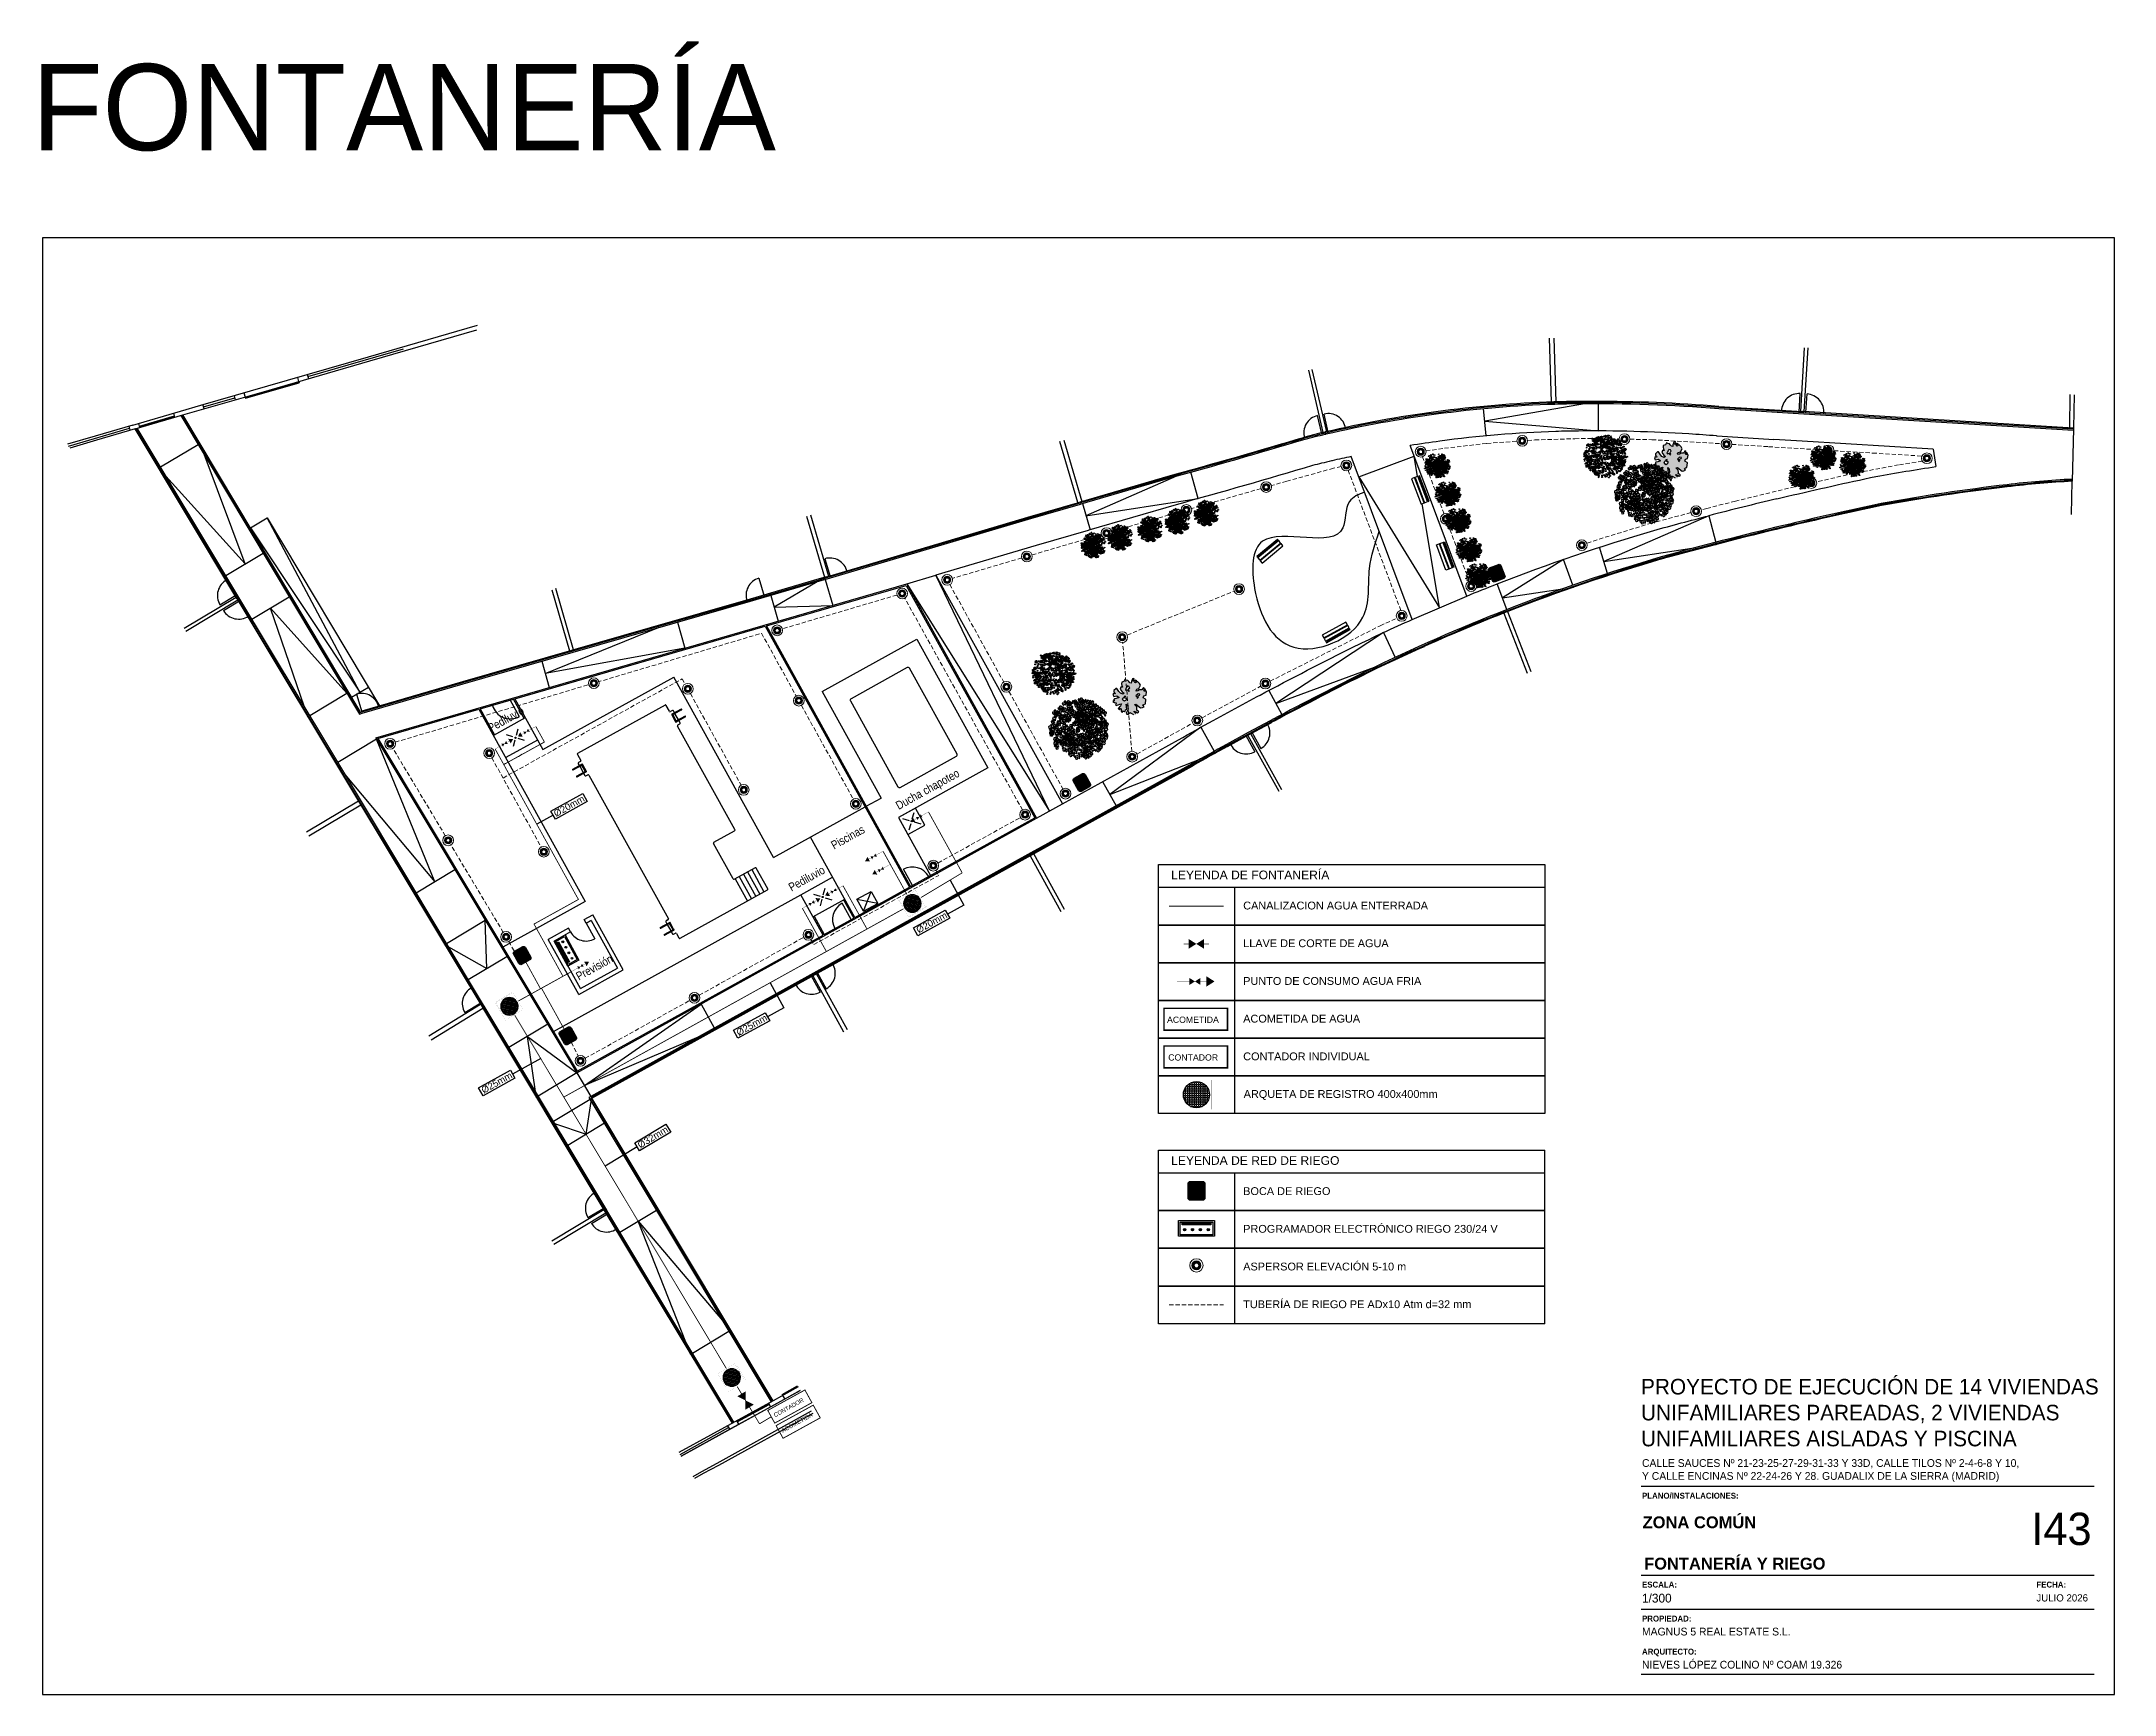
# Model space of a CAD drawing. Header units: millimetres. Extents: x 441156 to 441876, y 4514765 to 4515211.
# Drawn here: x 441480 to 441602.7, y 4514765 to 4514862.7 of the extents above; entities that cross this region are included whole.
import ezdxf

# ---------------------------------------------------------------- set-up
doc = ezdxf.new("R2010")
doc.units = ezdxf.units.MM
for name, pattern in [('CONTINUA', [0]), ('DASHED', [0.75, 0.5, -0.25]), ('HIDDEN', [0.375, 0.25, -0.125])]:
    doc.linetypes.add(name, pattern=pattern)
doc.layers.add('01_cartela', color=6, linetype='Continuous', plot=False)
for name, color, linetype in [('01_cotas', 254, 'Continuous'), ('01_piscinas', 254, 'Continuous'), ('01_texto cartela', 5, 'Continuous'), ('01_textos', 7, 'Continuous'), ('CALEFAC_NOTAS', 7, 'Continuous'), ('INGIN CLIMATIZACION TEXTO', 7, 'Continuous'), ('INGIN ELECTRICIDAD ALUMBRADO', 120, 'HIDDEN'), ('INGIN FONTANERIA AGUA FRIA', 150, 'Continuous'), ('INGIN FONTANERIA MAQUINAS', 7, 'Continuous'), ('INGIN FONTANERIA TEXTO', 7, 'Continuous'), ('INGIN SANEAMIENTO TEXTO', 7, 'Continuous'), ('INGIN TEXTO', 7, 'Continuous')]:
    doc.layers.add(name, color=color, linetype=linetype)
doc.layers.add('A-DETL', color=7, linetype='Continuous', lineweight=50, true_color=0x008000)
doc.layers.add('G-ANNO-TEXT', color=7, linetype='Continuous', lineweight=9)
doc.styles.add('Arial', font='arial.ttf', dxfattribs={"height": 0.09})
doc.styles.add('Arial Narrow', font='ARIALN.TTF', dxfattribs={"height": 0.25})
doc.styles.add('Century Gothic', font='', dxfattribs={"height": 2})
doc.styles.add('Century Gothic_3', font='', dxfattribs={"height": 4.5})
doc.styles.add('Century Gothic_6', font='', dxfattribs={"height": 11})
doc.styles.add('Estilo1', font='swissel.ttf')
doc.styles.add('NIEVES2', font='sanss___.ttf')
doc.styles.add('NIEVES3', font='swisseb.ttf')
doc.styles.get('Century Gothic').set_extended_font_data('Century Gothic')
doc.styles.get('Century Gothic_3').set_extended_font_data('Century Gothic')
doc.styles.get('Century Gothic_6').set_extended_font_data('Century Gothic')

msp = doc.modelspace()

# ---------------------------------------------------------------- texts
at = {"color": 7, "style": 'Arial'}
for height, rotation, p in [(0.585, 21.6210844709, (441565.9668862, 4514830.91919743, 0.00000131)), (0.585, 28.7607924628, (441541.4776192, 4514818.52549285, 0.00000053)), (0.585, 28.7607924628, (441508.37779596, 4514808.29279788, 0.00000131)), (0.585, 28.7607924628, (441511.07940815, 4514803.54664635, 0.00000131)), (0.73125, 0.0000000427, (441548.01946398, 4514794.40033793, 0.00000053))]:
    msp.add_text('B', height=height, rotation=rotation, dxfattribs=at).set_placement(p)
at = {"layer": '01_texto cartela', "color": 1}
for s, insert, char_height, width, attachment_point, style in [('FONTANERÍA', (441523.48171565, 4514861.39695732, 0.00000212), 5.104796551, 160.2563996468, 3, 'Century Gothic_6'), ('\\pt9.3093;ZONA COMÚN', (441574.74201583, 4514774.79644927), 0.6982120715, 28.0363206757, 7, 'NIEVES3'), ('I43', (441601.2943186, 4514775.72491176), 1.914298706, 4.1994133875, 3, 'Century Gothic_6')]:
    msp.add_mtext(s, dxfattribs=dict(at, insert=insert, char_height=char_height, width=width, attachment_point=attachment_point, style=style))
at = {"layer": '01_texto cartela', "color": 5}
for s, insert, char_height, width, attachment_point, style in [('\\PPROYECTO DE EJECUCIÓN DE 14 VIVIENDAS UNIFAMILIARES PAREADAS, 2 VIVIENDAS UNIFAMILIARES AISLADAS Y PISCINA', (441574.64733495, 4514785.1702398), 0.92, 27.2886793155, 1, 'Century Gothic_3'), ('CALLE SAUCES Nº 21-23-25-27-29-31-33 Y 33D, CALLE TILOS Nº 2-4-6-8 Y 10, \\PY CALLE ENCINAS Nº 22-24-26 Y 28. GUADALIX DE LA SIERRA (MADRID)', (441574.7065105, 4514778.88984133), 0.4582016719, 36.9872425052, 1, 'Century Gothic'), ('{\\fCentury Gothic|b1|i0|c0|p34;PLANO/INSTALACIONES: }', (441574.7065105, 4514776.90196559), 0.3480543103, 8.4685844724, 1, 'Century Gothic'), ('FONTANERÍA Y RIEGO', (441574.82918, 4514772.35424384), 0.6982120715, 28.0363206757, 7, 'NIEVES3'), ('{\\fCentury Gothic|b1|i0|c0|p34;ESCALA: }', (441574.7065105, 4514771.64751929), 0.3480543103, 8.4685844724, 1, 'Century Gothic'), ('1/300', (441574.7065105, 4514770.93298955), 0.523659054, 8.4685844724, 1, 'Century Gothic'), ('JULIO 2026', (441598.02998018, 4514770.9000827), 0.427654894, 14.0175073736, 1, 'Century Gothic'), ('{\\fCentury Gothic|b1|i0|c0|p34;FECHA: }', (441598.02998018, 4514771.64751929), 0.3480543103, 8.4685844724, 1, 'Century Gothic'), ('{\\fCentury Gothic|b1|i0|c0|p34;PROPIEDAD:}', (441574.7065105, 4514769.63677904), 0.3480543103, 3.3483694784, 1, 'Century Gothic'), ('MAGNUS 5 REAL ESTATE S.L.', (441574.7065105, 4514768.92224929), 0.4582016719, 19.5292320962, 1, 'Century Gothic'), ('{\\fCentury Gothic|b1|i0|c0|p34;ARQUITECTO:}', (441574.7065105, 4514767.68043794), 0.3480543103, 3.3483694784, 1, 'Century Gothic'), ('NIEVES LÓPEZ COLINO Nº COAM 19.326', (441574.7065105, 4514766.96590819), 0.4582016719, 14.6061238613, 1, 'Century Gothic')]:
    msp.add_mtext(s, dxfattribs=dict(at, insert=insert, char_height=char_height, width=width, attachment_point=attachment_point, style=style))
at = {"layer": '01_textos', "style": 'NIEVES2'}
for s, rotation, p in [('%%C20mm', 28.9622299283, (441510.4787679, 4514816.86063212, 0.00000219)), ('%%C20mm', 28.9622299283, (441531.92186358, 4514809.97096396, 0.00000053)), ('%%C25mm', 28.9622299283, (441521.28057162, 4514803.90368194, 0.00000053)), ('%%C25mm', 28.9622299283, (441506.20077271, 4514800.50014502, 0.00000053)), ('%%C32mm', 30.9265212947, (441515.45309539, 4514797.25095468, 0.00000053))]:
    msp.add_text(s, height=0.4, rotation=rotation, dxfattribs=at).set_placement(p)
at = {"layer": '01_textos', "color": 1, "style": 'Estilo1'}
for s, p in [('LEYENDA DE FONTANERÍA', (441546.85746967, 4514813.18277823, 0.00000053)), ('LEYENDA DE RED DE RIEGO', (441546.85746967, 4514796.29433524, 0.00000053))]:
    msp.add_text(s, height=0.5130448616, dxfattribs=at).set_placement(p)
at = {"layer": 'G-ANNO-TEXT', "color": 178, "true_color": 0x000926, "char_height": 0.5, "width": 4.641770625, "attachment_point": 1, "rotation": 29, "style": 'Arial Narrow'}
for s, insert in [('Pediluvio', (441506.37467322, 4514822.30310561, 0.00000053)), ('Ducha chapoteo', (441530.5060893, 4514817.71495578, 0.00000053)), ('Piscinas', (441526.68084037, 4514815.37157523, 0.00000053)), ('Pediluvio', (441524.16548211, 4514812.88446247, 0.00000053)), ('Previsión', (441511.59633534, 4514807.61864531, 0.00000131))]:
    msp.add_mtext(s, dxfattribs=dict(at, insert=insert))
at = {"layer": 'INGIN SANEAMIENTO TEXTO', "color": 5, "style": 'Estilo1'}
for s, p in [('ACOMETIDA', (441546.61544371, 4514804.69084495, 0.00000053)), ('CONTADOR', (441546.68582211, 4514802.4611579, 0.00000053))]:
    msp.add_text(s, height=0.369005846, dxfattribs=at).set_placement(p)
for s, p in [('CONTADOR', (441523.43392103, 4514781.35975455, 0.00000053)), ('ACOMETIDA', (441523.89439059, 4514780.44411442, 0.00000053))]:
    msp.add_text(s, height=0.246003897, rotation=28.8173163805, dxfattribs=at).set_placement(p)
at = {"layer": 'INGIN SANEAMIENTO TEXTO', "color": 5, "char_height": 0.4617185645, "attachment_point": 1, "style": 'Estilo1'}
for s, width, insert in [('CANALIZACION AGUA ENTERRADA', 16.6116683938, (441551.11956348, 4514811.85904878, 0.00000053)), ('LLAVE DE CORTE DE AGUA', 14.0339025972, (441551.11956348, 4514809.62936173, 0.00000053)), ('PUNTO DE CONSUMO AGUA FRIA', 13.5693138657, (441551.11956348, 4514807.39967468, 0.00000053)), ('ACOMETIDA DE AGUA', 19.6088766296, (441551.11956348, 4514805.16998763, 0.00000053)), ('CONTADOR INDIVIDUAL', 10.824062778, (441551.11956348, 4514802.94030058, 0.00000053)), ('ARQUETA DE REGISTRO 400x400mm', 13.5270844191, (441551.14767243, 4514800.71455641, 0.00000053)), ('BOCA DE RIEGO', 16.6116683938, (441551.11956348, 4514794.97060579, 0.00000053)), ('PROGRAMADOR ELECTRÓNICO RIEGO 230/24 V', 19.9854543978, (441551.11956348, 4514792.74091874, 0.00000053)), ('ASPERSOR ELEVACIÓN 5-10 m', 13.5693138657, (441551.11956348, 4514790.51123169, 0.00000053)), ('TUBERÍA DE RIEGO PE ADx10 Atm d=32 mm', 19.6088766296, (441551.11956348, 4514788.28154463, 0.00000053))]:
    msp.add_mtext_dynamic_manual_height_columns(s, width=width, gutter_width=12.45, heights=[0], dxfattribs=dict(at, insert=insert))

# ---------------------------------------------------------------- blocks, each defined once
blk = doc.blocks.new('ARQUETA REGISTRO')
at = {"layer": 'INGIN FONTANERIA AGUA FRIA'}
h = blk.add_hatch(dxfattribs=at)
h.set_pattern_fill('ANGLE', color=256, scale=0.01)
h.set_pattern_definition([(0, (0, 0), (0, 0.06985), [0.0508, -0.01905]), (90, (0, 0), (-0.06985, 4e-18), [0.0508, -0.01905])])
edge = h.paths.add_edge_path()
edge.add_arc((52.458, 47.384), 0.416, 0, 360)
at = {"layer": 'INGIN FONTANERIA AGUA FRIA', "ltscale": 0.01, "const_width": 0.0015}
for points in [[(51.958, 47.884), (52.958, 47.884), (52.958, 46.884), (51.958, 46.884)], [(51.99, 47.852), (52.927, 47.852), (52.927, 46.916), (51.99, 46.916)]]:
    blk.add_lwpolyline(points, close=True, dxfattribs=at)
at = {"layer": 'INGIN FONTANERIA AGUA FRIA', "ltscale": 0.05}
blk.add_circle((52.458, 47.384), 0.416, dxfattribs=at)
blk = doc.blocks.new('LLAVE DE CORTE')
at = {"layer": 'INGIN FONTANERIA AGUA FRIA'}
h = blk.add_hatch(color=256, dxfattribs=at)
h.dxf.hatch_style = 1
h.paths.add_polyline_path([(52.208, 49.627), (52.208, 49.94), (52.455, 49.784)])
h = blk.add_hatch(color=256, dxfattribs=at)
h.dxf.hatch_style = 1
h.paths.add_polyline_path([(52.703, 49.627), (52.703, 49.94), (52.455, 49.784)])
at = {"layer": 'INGIN FONTANERIA AGUA FRIA', "ltscale": 0.01}
for points, const_width in [([(52.208, 49.784), (52.05, 49.784)], 0.02), ([(52.208, 49.627), (52.208, 49.94), (52.455, 49.784), (52.208, 49.627)], 0.0015), ([(52.703, 49.627), (52.703, 49.94), (52.455, 49.784), (52.703, 49.627)], 0.0015), ([(52.703, 49.784), (52.861, 49.784)], 0.02)]:
    blk.add_lwpolyline(points, dxfattribs=dict(at, const_width=const_width))

# ---------------------------------------------------------------- hatches: boundary and pattern name
at = {"ltscale": 0.05}
h = msp.add_hatch(color=86, dxfattribs=at)
edge = h.paths.add_edge_path()
edge.add_line((441565.68497222, 4514831.59205656), (441566.20966185, 4514831.80001926))
edge.add_arc((441566.25277245, 4514831.69125127), 0.117, 21.6210845488, 111.6210844008, ccw=False)
edge.add_line((441566.36154044, 4514831.73436187), (441566.60322002, 4514831.12460461))
edge.add_arc((441566.49445203, 4514831.08149401), 0.117, -68.3789155727, 21.6210844753, ccw=False)
edge.add_line((441566.53756263, 4514830.97272602), (441566.012873, 4514830.76476332))
edge.add_arc((441565.9697624, 4514830.87353131), 0.117, 201.6210845488, 291.6210844008, ccw=False)
edge.add_line((441565.8609944, 4514830.83042071), (441565.61931483, 4514831.44017796))
edge.add_arc((441565.72808282, 4514831.48328856), 0.117, 111.6210842948, 201.6210841668, ccw=False)
h = msp.add_hatch(color=86, dxfattribs=at)
edge = h.paths.add_edge_path()
edge.add_line((441541.11426207, 4514819.15809579), (441541.60903577, 4514819.4296592))
edge.add_arc((441541.66533077, 4514819.32709277), 0.117, 28.7607927086, 118.7607920893, ccw=False)
edge.add_line((441541.7678972, 4514819.38338778), (441542.08348902, 4514818.80839671))
edge.add_arc((441541.9809226, 4514818.7521017), 0.117, -61.2392076663, 28.7607923225, ccw=False)
edge.add_line((441542.0372176, 4514818.64953528), (441541.54244391, 4514818.37797187))
edge.add_arc((441541.4861489, 4514818.4805383), 0.117, 208.7607924459, 298.7607926781, ccw=False)
edge.add_line((441541.38358247, 4514818.42424329), (441541.06799065, 4514818.99923436))
edge.add_arc((441541.17055708, 4514819.05552937), 0.117, 118.7607924033, 208.7607924596, ccw=False)
h = msp.add_hatch(color=86, dxfattribs=at)
edge = h.paths.add_edge_path()
edge.add_line((441508.01443884, 4514808.92540083), (441508.50921253, 4514809.19696424))
edge.add_arc((441508.56550754, 4514809.09439781), 0.117, 28.7607923088, 118.7607923088, ccw=False)
edge.add_line((441508.66807397, 4514809.15069281), (441508.98366579, 4514808.57570175))
edge.add_arc((441508.88109936, 4514808.51940674), 0.117, -61.2392074468, 28.7607927223, ccw=False)
edge.add_line((441508.93739437, 4514808.41684031), (441508.44262067, 4514808.1452769))
edge.add_arc((441508.38632567, 4514808.24784333), 0.117, 208.7607924459, 298.7607926781, ccw=False)
edge.add_line((441508.28375924, 4514808.19154833), (441507.96816742, 4514808.76653939))
edge.add_arc((441508.07073384, 4514808.8228344), 0.117, 118.7607924033, 208.7607924596, ccw=False)
h = msp.add_hatch(color=86, dxfattribs=at)
edge = h.paths.add_edge_path()
edge.add_line((441510.71605103, 4514804.17924929), (441511.21082472, 4514804.4508127))
edge.add_arc((441511.26711973, 4514804.34824627), 0.117, 28.7607927086, 118.7607920893, ccw=False)
edge.add_line((441511.36968616, 4514804.40454128), (441511.68527798, 4514803.82955021))
edge.add_arc((441511.58271155, 4514803.7732552), 0.117, -61.2392076663, 28.7607923225, ccw=False)
edge.add_line((441511.63900656, 4514803.67068877), (441511.14423286, 4514803.39912537))
edge.add_arc((441511.08793786, 4514803.50169179), 0.117, 208.7607924459, 298.7607926781, ccw=False)
edge.add_line((441510.98537143, 4514803.44539679), (441510.6697796, 4514804.02038786))
edge.add_arc((441510.77234603, 4514804.07668286), 0.117, 118.7607924033, 208.7607924596, ccw=False)
h = msp.add_hatch(color=86, dxfattribs=at)
edge = h.paths.add_edge_path()
edge.add_line((441548.00177322, 4514795.31207955), (441548.70727359, 4514795.31207956))
edge.add_arc((441548.70727359, 4514795.16582956), 0.14625, -0.0000003649, 89.9999997948, ccw=False)
edge.add_line((441548.85352359, 4514795.16582955), (441548.85352359, 4514794.34594682))
edge.add_arc((441548.70727359, 4514794.34594682), 0.14625, -89.9999999772, 0, ccw=False)
edge.add_line((441548.70727359, 4514794.19969682), (441548.00177322, 4514794.19969682))
edge.add_arc((441548.00177322, 4514794.34594682), 0.14625, 180.0000003649, 270.0000004561, ccw=False)
edge.add_line((441547.85552322, 4514794.34594682), (441547.85552322, 4514795.16582956))
edge.add_arc((441548.00177322, 4514795.16582956), 0.14625, 89.9999996579, 179.9999996351, ccw=False)
at = {"layer": '01_piscinas'}
h = msp.add_hatch(dxfattribs=at)
h.set_pattern_fill('DOTS', color=256, scale=0.0396, style=0)
h.set_pattern_definition([(0, (438163.380187, 4512663.495563), (0.014597253, 0.029194506), [0, -0.029194506])])
h.paths.add_polyline_path([(441576.82037806, 4514838.29461612), (441576.81131257, 4514838.33770344), (441576.8657764, 4514838.41228812), (441576.98157789, 4514838.46427445), (441577.07553044, 4514838.64555622), (441577.02048881, 4514838.75757789), (441576.90607929, 4514838.87337203), (441576.77272494, 4514838.78840658), (441576.74932948, 4514838.81208518), (441576.75803361, 4514838.89350174), (441576.86185616, 4514838.91813036), (441576.77690628, 4514838.95905719), (441576.71074729, 4514838.93009755), (441576.67586314, 4514838.86960834), (441576.65159615, 4514838.93922014), (441576.67177387, 4514838.96954264), (441576.70255846, 4514838.99482316), (441576.69136351, 4514839.0513285), (441576.59333164, 4514839.03767141), (441576.53798119, 4514838.87375805), (441576.52270754, 4514838.76507841), (441576.4422904, 4514838.78446158), (441576.38058143, 4514838.86387343), (441576.32919588, 4514838.93271315), (441576.2301376, 4514838.95970029), (441576.1477507, 4514838.99790936), (441576.0915906, 4514838.87999034), (441575.9649036, 4514838.82763472), (441575.94985152, 4514838.7244241), (441575.96810626, 4514838.63837174), (441576.00963752, 4514838.5286374), (441575.91270388, 4514838.54208762), (441575.87824812, 4514838.42472717), (441575.99368886, 4514838.2684077), (441576.10099784, 4514838.1767561), (441576.02307667, 4514838.12578887), (441575.8873912, 4514838.18415321), (441575.79118449, 4514838.28152424), (441575.68444273, 4514838.45168876), (441575.63042719, 4514838.45561361), (441575.50094568, 4514838.33281634), (441575.5037251, 4514838.2679961), (441575.56631074, 4514838.21022255), (441575.57406123, 4514838.13467779), (441575.48845144, 4514838.15931646), (441575.44859141, 4514838.10943286), (441575.49246888, 4514837.99163063), (441575.68027197, 4514838.01591887), (441575.8094498, 4514837.9303526), (441575.6446609, 4514837.87150886), (441575.53258251, 4514837.84397322), (441575.48090323, 4514837.77213979), (441575.54458711, 4514837.74147354), (441575.44814374, 4514837.69811366), (441575.52899407, 4514837.62197814), (441575.63652976, 4514837.60336705), (441575.61628503, 4514837.50541192), (441575.59069309, 4514837.4748759), (441575.65766173, 4514837.45784119), (441575.85263237, 4514837.52561954), (441575.94284673, 4514837.54718874), (441575.89744839, 4514837.42951674), (441575.76424379, 4514837.28226879), (441575.84224768, 4514837.20332087), (441575.85920251, 4514837.22007296), (441575.83690529, 4514837.27085887), (441575.89955794, 4514837.28071795), (441575.92683106, 4514837.21932641), (441575.93326174, 4514837.11120533), (441576.00088033, 4514837.0427684), (441576.02713218, 4514837.08959258), (441576.01784512, 4514837.12721088), (441576.13811234, 4514837.09002091), (441576.17867939, 4514837.08844453), (441576.19629926, 4514837.18905628), (441576.2689659, 4514837.24521786), (441576.24477075, 4514837.3825812), (441576.23490075, 4514837.53923436), (441576.30677345, 4514837.4438425), (441576.33921931, 4514837.24181469), (441576.22092761, 4514836.9949406), (441576.26186598, 4514836.93655073), (441576.36771536, 4514836.94229569), (441576.42102389, 4514836.98983082), (441576.45831613, 4514837.04231328), (441576.53250425, 4514837.00113943), (441576.65905241, 4514836.91811089), (441576.74991672, 4514836.88827787), (441576.80906786, 4514836.87915528), (441576.80497858, 4514836.97908958), (441576.70642565, 4514837.08452849), (441576.70233124, 4514837.1168913), (441576.80073443, 4514837.07373489), (441576.90689324, 4514837.02260522), (441576.97020581, 4514837.04875247), (441576.96442508, 4514837.10547132), (441576.85367164, 4514837.17808351), (441576.85914807, 4514837.24581078), (441576.85331542, 4514837.37015888), (441576.71573201, 4514837.51510064), (441576.80878798, 4514837.53936334), (441577.08424339, 4514837.32258148), (441577.18762761, 4514837.33639095), (441577.28368972, 4514837.36887393), (441577.21519959, 4514837.48324407), (441577.27288117, 4514837.50382766), (441577.3638125, 4514837.54162727), (441577.3959942, 4514837.80225975), (441577.37238198, 4514837.82058822), (441577.2380115, 4514837.91140999), (441577.27793856, 4514838.02892622), (441577.40368701, 4514838.05958241), (441577.43630191, 4514838.26346254), (441577.33212313, 4514838.43090931), (441577.31451321, 4514838.39798794), (441577.31553448, 4514838.28977223), (441577.26940346, 4514838.35341759), (441577.30506645, 4514838.43019836), (441577.29353098, 4514838.48123129), (441577.24630172, 4514838.51776935), (441577.19468433, 4514838.44599706), (441577.1621464, 4514838.37743995), (441577.02661067, 4514838.37352177), (441576.91884827, 4514838.31909235)])
h.paths.add_polyline_path([(441576.40650009, 4514838.30756919), (441576.38128405, 4514838.28656751), (441576.31824393, 4514838.34957253), (441576.26781185, 4514838.38737555), (441576.22998778, 4514838.3453722), (441576.17955569, 4514838.38317521), (441576.22998778, 4514838.50078459), (441576.26781185, 4514838.56378962), (441576.30143324, 4514838.60579297), (441576.39809475, 4514838.58479129), (441576.41490544, 4514838.54278794), (441576.43591881, 4514838.50498493), (441576.36027068, 4514838.4293789), (441576.3728787, 4514838.39577622)], flags=16)
h.paths.add_polyline_path([(441576.79734878, 4514838.01774607), (441576.93183436, 4514838.13955578), (441577.03269854, 4514838.12275445), (441577.01588784, 4514838.05554909), (441576.92342901, 4514838.01774607), (441576.94864506, 4514837.93793971), (441576.8771996, 4514837.86653401), (441576.87299692, 4514837.93793971)], flags=16)
h.paths.add_polyline_path([(441576.19216371, 4514838.01354574), (441576.16694767, 4514837.9127377), (441576.19216371, 4514837.85393301), (441576.25940649, 4514837.89173602), (441576.25100115, 4514837.82453066), (441576.23839313, 4514837.78672765), (441576.13752894, 4514837.71952229), (441576.03246209, 4514837.77832698), (441575.99463802, 4514837.82453066), (441576.04927279, 4514837.88753569), (441576.11651557, 4514837.92953904), (441576.11651557, 4514837.98834373)], flags=16)
h = msp.add_hatch(dxfattribs=at)
h.set_pattern_fill('DOTS', color=256, scale=0.0396, style=0)
h.set_pattern_definition([(0, (438131.350465, 4512649.501485), (0.014597253, 0.029194506), [0, -0.029194506])])
h.paths.add_polyline_path([(441544.79065639, 4514824.30053834), (441544.7815909, 4514824.34362566), (441544.83605473, 4514824.41821035), (441544.95185621, 4514824.47019667), (441545.04580876, 4514824.65147844), (441544.99076713, 4514824.76350011), (441544.87635761, 4514824.87929425), (441544.74300327, 4514824.79432881), (441544.71960781, 4514824.81800741), (441544.72831193, 4514824.89942397), (441544.83213448, 4514824.92405258), (441544.7471846, 4514824.96497941), (441544.68102561, 4514824.93601978), (441544.64614147, 4514824.87553056), (441544.62187448, 4514824.94514237), (441544.64205219, 4514824.97546486), (441544.67283679, 4514825.00074539), (441544.66164184, 4514825.05725072), (441544.56360996, 4514825.04359364), (441544.50825951, 4514824.87968027), (441544.49298586, 4514824.77100063), (441544.41256873, 4514824.79038381), (441544.35085975, 4514824.86979565), (441544.2994742, 4514824.93863538), (441544.20041593, 4514824.96562251), (441544.11802902, 4514825.00383158), (441544.06186893, 4514824.88591256), (441543.93518193, 4514824.83355694), (441543.92012984, 4514824.73034632), (441543.93838458, 4514824.64429396), (441543.97991584, 4514824.53455962), (441543.88298221, 4514824.54800985), (441543.84852644, 4514824.43064939), (441543.96396719, 4514824.27432993), (441544.07127617, 4514824.18267832), (441543.993355, 4514824.1317111), (441543.85766952, 4514824.19007543), (441543.76146281, 4514824.28744646), (441543.65472106, 4514824.45761098), (441543.60070551, 4514824.46153583), (441543.47122401, 4514824.33873857), (441543.47400342, 4514824.27391833), (441543.53658906, 4514824.21614477), (441543.54433955, 4514824.14060001), (441543.45872977, 4514824.16523868), (441543.41886973, 4514824.11535509), (441543.46274721, 4514823.99755286), (441543.65055029, 4514824.0218411), (441543.77972812, 4514823.93627482), (441543.61493923, 4514823.87743108), (441543.50286084, 4514823.84989544), (441543.45118156, 4514823.77806201), (441543.51486544, 4514823.74739577), (441543.41842206, 4514823.70403589), (441543.49927239, 4514823.62790036), (441543.60680808, 4514823.60928927), (441543.58656335, 4514823.51133414), (441543.56097141, 4514823.48079812), (441543.62794005, 4514823.46376342), (441543.82291069, 4514823.53154177), (441543.91312506, 4514823.55311097), (441543.86772671, 4514823.43543896), (441543.73452211, 4514823.28819101), (441543.81252601, 4514823.20924309), (441543.82948084, 4514823.22599518), (441543.80718361, 4514823.27678109), (441543.86983627, 4514823.28664017), (441543.89710939, 4514823.22524864), (441543.90354006, 4514823.11712756), (441543.97115866, 4514823.04869062), (441543.99741051, 4514823.09551481), (441543.98812344, 4514823.1331331), (441544.10839066, 4514823.09594314), (441544.14895771, 4514823.09436675), (441544.16657759, 4514823.19497851), (441544.23924423, 4514823.25114009), (441544.21504907, 4514823.38850342), (441544.20517907, 4514823.54515658), (441544.27705177, 4514823.44976472), (441544.30949763, 4514823.24773692), (441544.19120594, 4514823.00086282), (441544.23214431, 4514822.94247295), (441544.33799369, 4514822.94821791), (441544.39130221, 4514822.99575304), (441544.42859446, 4514823.04823551), (441544.50278258, 4514823.00706166), (441544.62933073, 4514822.92403311), (441544.72019505, 4514822.89420009), (441544.77934618, 4514822.8850775), (441544.77525691, 4514822.9850118), (441544.67670398, 4514823.09045072), (441544.67260956, 4514823.12281352), (441544.77101275, 4514823.07965711), (441544.87717157, 4514823.02852745), (441544.94048413, 4514823.05467469), (441544.9347034, 4514823.11139354), (441544.82394996, 4514823.18400573), (441544.82942639, 4514823.251733), (441544.82359374, 4514823.37608111), (441544.68601033, 4514823.52102286), (441544.77906631, 4514823.54528556), (441545.05452172, 4514823.32850371), (441545.15790594, 4514823.34231318), (441545.25396804, 4514823.37479615), (441545.18547792, 4514823.48916629), (441545.2431595, 4514823.50974988), (441545.33409083, 4514823.54754949), (441545.36627253, 4514823.80818197), (441545.3426603, 4514823.82651045), (441545.20828983, 4514823.91733222), (441545.24821688, 4514824.03484845), (441545.37396534, 4514824.06550464), (441545.40658023, 4514824.26938477), (441545.30240146, 4514824.43683153), (441545.28479153, 4514824.40391016), (441545.2858128, 4514824.29569445), (441545.23968178, 4514824.35933982), (441545.27534477, 4514824.43612058), (441545.26380931, 4514824.48715351), (441545.21658005, 4514824.52369157), (441545.16496265, 4514824.45191928), (441545.13242473, 4514824.38336217), (441544.99688899, 4514824.379444), (441544.88912659, 4514824.32501457)])
h.paths.add_polyline_path([(441544.37677842, 4514824.31349141), (441544.35156237, 4514824.29248973), (441544.28852226, 4514824.35549476), (441544.23809017, 4514824.39329778), (441544.2002661, 4514824.35129442), (441544.14983401, 4514824.38909744), (441544.2002661, 4514824.50670682), (441544.23809017, 4514824.56971184), (441544.27171156, 4514824.61171519), (441544.36837307, 4514824.59071351), (441544.38518376, 4514824.54871017), (441544.40619714, 4514824.51090715), (441544.330549, 4514824.43530112), (441544.34315702, 4514824.40169844)], flags=16)
h.paths.add_polyline_path([(441544.76762711, 4514824.0236683), (441544.90211268, 4514824.14547801), (441545.00297686, 4514824.12867667), (441544.98616616, 4514824.06147131), (441544.89370734, 4514824.0236683), (441544.91892338, 4514823.94386193), (441544.84747792, 4514823.87245624), (441544.84327524, 4514823.94386193)], flags=16)
h.paths.add_polyline_path([(441544.16244204, 4514824.01946796), (441544.13722599, 4514823.91865992), (441544.16244204, 4514823.85985523), (441544.22968482, 4514823.89765825), (441544.22127947, 4514823.83045288), (441544.20867145, 4514823.79264987), (441544.10780727, 4514823.72544451), (441544.00274042, 4514823.78424921), (441543.96491635, 4514823.83045288), (441544.01955112, 4514823.89345791), (441544.0867939, 4514823.93546126), (441544.0867939, 4514823.99426595)], flags=16)
at = {"layer": 'A-DETL', "linetype": 'CONTINUA', "lineweight": -3, "ltscale": 0.25, "true_color": 0xff8040}
h = msp.add_hatch(color=11, dxfattribs=at)
h.dxf.hatch_style = 1
h.paths.add_polyline_path([(441511.20914899, 4514808.25419417), (441510.5531271, 4514809.43953111), (441510.61874754, 4514809.47584858), (441511.27476943, 4514808.29051164)])
h = msp.add_hatch(color=11, dxfattribs=at)
h.dxf.hatch_style = 1
edge = h.paths.add_edge_path()
edge.add_arc((441510.8831025, 4514809.48641685), 0.05543369, 118.9622297978, 478.9622297978)
h = msp.add_hatch(color=11, dxfattribs=at)
h.dxf.hatch_style = 1
edge = h.paths.add_edge_path()
edge.add_arc((441511.06343722, 4514809.16057801), 0.05543369, 118.9622297978, 478.9622297978)
h = msp.add_hatch(color=11, dxfattribs=at)
h.dxf.hatch_style = 1
edge = h.paths.add_edge_path()
edge.add_arc((441511.24377195, 4514808.83473917), 0.05543369, 118.9622297978, 478.9622297978)
h = msp.add_hatch(color=11, dxfattribs=at)
h.dxf.hatch_style = 1
edge = h.paths.add_edge_path()
edge.add_arc((441511.42410667, 4514808.50890034), 0.05543369, 118.9622297978, 478.9622297978)
h = msp.add_hatch(color=11, dxfattribs=at)
h.dxf.hatch_style = 1
h.paths.add_polyline_path([(441547.50779524, 4514792.8466994), (441549.20125157, 4514792.8466994), (441549.20125157, 4514792.7529494), (441547.50779524, 4514792.7529494)])
h = msp.add_hatch(color=11, dxfattribs=at)
h.dxf.hatch_style = 1
edge = h.paths.add_edge_path()
edge.add_arc((441547.65624873, 4514792.4574344), 0.06929212, -0.0000000036, 359.9999999964)
h = msp.add_hatch(color=11, dxfattribs=at)
h.dxf.hatch_style = 1
edge = h.paths.add_edge_path()
edge.add_arc((441548.12176518, 4514792.4574344), 0.06929212, -0.0000000036, 359.9999999964)
h = msp.add_hatch(color=11, dxfattribs=at)
h.dxf.hatch_style = 1
edge = h.paths.add_edge_path()
edge.add_arc((441548.58728163, 4514792.4574344), 0.06929212, -0.0000000036, 359.9999999964)
h = msp.add_hatch(color=11, dxfattribs=at)
h.dxf.hatch_style = 1
edge = h.paths.add_edge_path()
edge.add_arc((441549.05279808, 4514792.4574344), 0.06929212, -0.0000000036, 359.9999999964)
at = {"layer": 'INGIN ELECTRICIDAD ALUMBRADO', "linetype": 'CONTINUA', "lineweight": 13}
h = msp.add_hatch(color=86, dxfattribs=at)
h.dxf.hatch_style = 1
edge = h.paths.add_edge_path()
edge.add_arc((441561.61681549, 4514838.46786127), 0.11124836, 0, 360)
edge = h.paths.add_edge_path()
edge.add_arc((441561.61681549, 4514838.46786127), 0.21369962, 0, 180)
edge.add_arc((441561.61681549, 4514838.46786127), 0.21369962, 180, 360)
h = msp.add_hatch(color=86, dxfattribs=at)
h.dxf.hatch_style = 1
edge = h.paths.add_edge_path()
edge.add_arc((441567.62575049, 4514839.10799947), 0.11124836, 0, 360)
edge = h.paths.add_edge_path()
edge.add_arc((441567.62575049, 4514839.10799947), 0.21369962, 0, 180)
edge.add_arc((441567.62575049, 4514839.10799947), 0.21369962, 180, 360)
h = msp.add_hatch(color=86, dxfattribs=at)
h.dxf.hatch_style = 1
edge = h.paths.add_edge_path()
edge.add_arc((441573.66742636, 4514839.21175656), 0.11124836, 0, 360)
edge = h.paths.add_edge_path()
edge.add_arc((441573.66742636, 4514839.21175656), 0.21369962, 0, 180)
edge.add_arc((441573.66742636, 4514839.21175656), 0.21369962, 180, 360)
h = msp.add_hatch(color=86, dxfattribs=at)
h.dxf.hatch_style = 1
edge = h.paths.add_edge_path()
edge.add_arc((441579.70461904, 4514838.91884187), 0.11124836, 0, 360)
edge = h.paths.add_edge_path()
edge.add_arc((441579.70461904, 4514838.91884187), 0.21369962, 0, 180)
edge.add_arc((441579.70461904, 4514838.91884187), 0.21369962, 180, 360)
h = msp.add_hatch(color=86, dxfattribs=at)
h.dxf.hatch_style = 1
edge = h.paths.add_edge_path()
edge.add_arc((441585.73825679, 4514838.54582988), 0.11124836, 0, 360)
edge = h.paths.add_edge_path()
edge.add_arc((441585.73825679, 4514838.54582988), 0.21369962, 0, 180)
edge.add_arc((441585.73825679, 4514838.54582988), 0.21369962, 180, 360)
h = msp.add_hatch(color=86, dxfattribs=at)
h.dxf.hatch_style = 1
edge = h.paths.add_edge_path()
edge.add_arc((441557.22133034, 4514837.6571875), 0.11124836, 0, 360)
edge = h.paths.add_edge_path()
edge.add_arc((441557.22133034, 4514837.6571875), 0.21369962, 0, 180)
edge.add_arc((441557.22133034, 4514837.6571875), 0.21369962, 180, 360)
h = msp.add_hatch(color=86, dxfattribs=at)
h.dxf.hatch_style = 1
edge = h.paths.add_edge_path()
edge.add_arc((441591.55609714, 4514838.07691757), 0.11124836, 0, 360)
edge = h.paths.add_edge_path()
edge.add_arc((441591.55609714, 4514838.07691757), 0.21369962, 0, 180)
edge.add_arc((441591.55609714, 4514838.07691757), 0.21369962, 180, 360)
h = msp.add_hatch(color=86, dxfattribs=at)
h.dxf.hatch_style = 1
edge = h.paths.add_edge_path()
edge.add_arc((441552.48017518, 4514836.37685255), 0.11124836, 177.9819891176, 537.9819891176)
edge = h.paths.add_edge_path()
edge.add_arc((441552.48017518, 4514836.37685255), 0.21369962, 177.9819891176, 357.9819891176)
edge.add_arc((441552.48017518, 4514836.37685255), 0.21369962, 357.9819891176, 537.9819891176)
h = msp.add_hatch(color=86, dxfattribs=at)
h.dxf.hatch_style = 1
edge = h.paths.add_edge_path()
edge.add_arc((441584.72082145, 4514836.61470766), 0.11124836, 0, 360)
edge = h.paths.add_edge_path()
edge.add_arc((441584.72082145, 4514836.61470766), 0.21369962, 0, 180)
edge.add_arc((441584.72082145, 4514836.61470766), 0.21369962, 180, 360)
h = msp.add_hatch(color=86, dxfattribs=at)
h.dxf.hatch_style = 1
edge = h.paths.add_edge_path()
edge.add_arc((441547.75893062, 4514835.02165829), 0.11124836, 177.9819891176, 537.9819891176)
edge = h.paths.add_edge_path()
edge.add_arc((441547.75893062, 4514835.02165829), 0.21369962, 177.9819891176, 357.9819891176)
edge.add_arc((441547.75893062, 4514835.02165829), 0.21369962, 357.9819891176, 537.9819891176)
h = msp.add_hatch(color=86, dxfattribs=at)
h.dxf.hatch_style = 1
edge = h.paths.add_edge_path()
edge.add_arc((441563.10887292, 4514834.49316226), 0.11124836, 0, 360)
edge = h.paths.add_edge_path()
edge.add_arc((441563.10887292, 4514834.49316226), 0.21369962, 0, 180)
edge.add_arc((441563.10887292, 4514834.49316226), 0.21369962, 180, 360)
h = msp.add_hatch(color=86, dxfattribs=at)
h.dxf.hatch_style = 1
edge = h.paths.add_edge_path()
edge.add_arc((441577.9062102, 4514834.944864), 0.11124836, 0, 360)
edge = h.paths.add_edge_path()
edge.add_arc((441577.9062102, 4514834.944864), 0.21369962, 0, 180)
edge.add_arc((441577.9062102, 4514834.944864), 0.21369962, 180, 360)
h = msp.add_hatch(color=86, dxfattribs=at)
h.dxf.hatch_style = 1
edge = h.paths.add_edge_path()
edge.add_arc((441543.04046668, 4514833.65680628), 0.11124836, 177.9819891176, 537.9819891176)
edge = h.paths.add_edge_path()
edge.add_arc((441543.04046668, 4514833.65680628), 0.21369962, 177.9819891176, 357.9819891176)
edge.add_arc((441543.04046668, 4514833.65680628), 0.21369962, 357.9819891176, 537.9819891176)
h = msp.add_hatch(color=86, dxfattribs=at)
h.dxf.hatch_style = 1
edge = h.paths.add_edge_path()
edge.add_arc((441538.32726211, 4514832.2739326), 0.11124836, 177.9819891176, 537.9819891176)
edge = h.paths.add_edge_path()
edge.add_arc((441538.32726211, 4514832.2739326), 0.21369962, 177.9819891176, 357.9819891176)
edge.add_arc((441538.32726211, 4514832.2739326), 0.21369962, 357.9819891176, 537.9819891176)
h = msp.add_hatch(color=86, dxfattribs=at)
h.dxf.hatch_style = 1
edge = h.paths.add_edge_path()
edge.add_arc((441571.1494482, 4514832.9387268), 0.11124836, 0, 360)
edge = h.paths.add_edge_path()
edge.add_arc((441571.1494482, 4514832.9387268), 0.21369962, 0, 180)
edge.add_arc((441571.1494482, 4514832.9387268), 0.21369962, 180, 360)
h = msp.add_hatch(color=86, dxfattribs=at)
h.dxf.hatch_style = 1
edge = h.paths.add_edge_path()
edge.add_arc((441533.61534075, 4514830.88666189), 0.11124836, 0, 360)
edge = h.paths.add_edge_path()
edge.add_arc((441533.61534075, 4514830.88666189), 0.21369962, 0, 180)
edge.add_arc((441533.61534075, 4514830.88666189), 0.21369962, 180, 360)
h = msp.add_hatch(color=86, dxfattribs=at)
h.dxf.hatch_style = 1
edge = h.paths.add_edge_path()
edge.add_arc((441530.95192547, 4514830.0807147), 0.11124836, 177.9819891176, 537.9819891176)
edge = h.paths.add_edge_path()
edge.add_arc((441530.95192547, 4514830.0807147), 0.21369962, 177.9819891176, 357.9819891176)
edge.add_arc((441530.95192547, 4514830.0807147), 0.21369962, 357.9819891176, 537.9819891176)
h = msp.add_hatch(color=86, dxfattribs=at)
h.dxf.hatch_style = 1
edge = h.paths.add_edge_path()
edge.add_arc((441550.87439174, 4514830.3436544), 0.11124836, 0, 360)
edge = h.paths.add_edge_path()
edge.add_arc((441550.87439174, 4514830.3436544), 0.21369962, 0, 180)
edge.add_arc((441550.87439174, 4514830.3436544), 0.21369962, 180, 360)
h = msp.add_hatch(color=86, dxfattribs=at)
h.dxf.hatch_style = 1
edge = h.paths.add_edge_path()
edge.add_arc((441564.60093035, 4514830.51846324), 0.11124836, 0, 360)
edge = h.paths.add_edge_path()
edge.add_arc((441564.60093035, 4514830.51846324), 0.21369962, 0, 180)
edge.add_arc((441564.60093035, 4514830.51846324), 0.21369962, 180, 360)
h = msp.add_hatch(color=86, dxfattribs=at)
h.dxf.hatch_style = 1
edge = h.paths.add_edge_path()
edge.add_arc((441560.49388303, 4514828.75708642), 0.11124836, 0, 360)
edge = h.paths.add_edge_path()
edge.add_arc((441560.49388303, 4514828.75708642), 0.21369962, 0, 180)
edge.add_arc((441560.49388303, 4514828.75708642), 0.21369962, 180, 360)
h = msp.add_hatch(color=86, dxfattribs=at)
h.dxf.hatch_style = 1
edge = h.paths.add_edge_path()
edge.add_arc((441523.55594757, 4514827.9018956), 0.11124836, 177.9819891176, 537.9819891176)
edge = h.paths.add_edge_path()
edge.add_arc((441523.55594757, 4514827.9018956), 0.21369962, 177.9819891176, 357.9819891176)
edge.add_arc((441523.55594757, 4514827.9018956), 0.21369962, 357.9819891176, 537.9819891176)
h = msp.add_hatch(color=86, dxfattribs=at)
h.dxf.hatch_style = 1
edge = h.paths.add_edge_path()
edge.add_arc((441543.96679362, 4514827.50341797), 0.11124836, 0, 360)
edge = h.paths.add_edge_path()
edge.add_arc((441543.96679362, 4514827.50341797), 0.21369962, 0, 180)
edge.add_arc((441543.96679362, 4514827.50341797), 0.21369962, 180, 360)
h = msp.add_hatch(color=86, dxfattribs=at)
h.dxf.hatch_style = 1
edge = h.paths.add_edge_path()
edge.add_arc((441512.71338391, 4514824.77835627), 0.11124836, 177.9819891176, 537.9819891176)
edge = h.paths.add_edge_path()
edge.add_arc((441512.71338391, 4514824.77835627), 0.21369962, 177.9819891176, 357.9819891176)
edge.add_arc((441512.71338391, 4514824.77835627), 0.21369962, 357.9819891176, 537.9819891176)
h = msp.add_hatch(color=86, dxfattribs=at)
h.dxf.hatch_style = 1
edge = h.paths.add_edge_path()
edge.add_arc((441552.43150539, 4514824.75288173), 0.11124836, 0.0000000969, 360.0000000969)
edge = h.paths.add_edge_path()
edge.add_arc((441552.43150539, 4514824.75288173), 0.21369962, 0.0000000969, 180.0000000969)
edge.add_arc((441552.43150539, 4514824.75288173), 0.21369962, 180.0000000969, 360.0000000969)
h = msp.add_hatch(color=86, dxfattribs=at)
h.dxf.hatch_style = 1
edge = h.paths.add_edge_path()
edge.add_arc((441518.2711758, 4514824.44778097), 0.11124836, 177.9819891176, 537.9819891176)
edge = h.paths.add_edge_path()
edge.add_arc((441518.2711758, 4514824.44778097), 0.21369962, 177.9819891176, 357.9819891176)
edge.add_arc((441518.2711758, 4514824.44778097), 0.21369962, 357.9819891176, 537.9819891176)
h = msp.add_hatch(color=86, dxfattribs=at)
h.dxf.hatch_style = 1
edge = h.paths.add_edge_path()
edge.add_arc((441524.83809062, 4514823.74480339), 0.11124836, 177.9819891176, 537.9819891176)
edge = h.paths.add_edge_path()
edge.add_arc((441524.83809062, 4514823.74480339), 0.21369962, 177.9819891176, 357.9819891176)
edge.add_arc((441524.83809062, 4514823.74480339), 0.21369962, 357.9819891176, 537.9819891176)
h = msp.add_hatch(color=86, dxfattribs=at)
h.dxf.hatch_style = 1
edge = h.paths.add_edge_path()
edge.add_arc((441537.11305945, 4514824.56584257), 0.11124836, 0, 360)
edge = h.paths.add_edge_path()
edge.add_arc((441537.11305945, 4514824.56584257), 0.21369962, 0, 180)
edge.add_arc((441537.11305945, 4514824.56584257), 0.21369962, 180, 360)
h = msp.add_hatch(color=86, dxfattribs=at)
h.dxf.hatch_style = 1
edge = h.paths.add_edge_path()
edge.add_arc((441548.40623778, 4514822.56852747), 0.11124836, 0.0000000969, 360.0000000969)
edge = h.paths.add_edge_path()
edge.add_arc((441548.40623778, 4514822.56852747), 0.21369962, 0.0000000969, 180.0000000969)
edge.add_arc((441548.40623778, 4514822.56852747), 0.21369962, 180.0000000969, 360.0000000969)
h = msp.add_hatch(color=86, dxfattribs=at)
h.dxf.hatch_style = 1
edge = h.paths.add_edge_path()
edge.add_arc((441500.66571899, 4514821.19732528), 0.11124836, 0, 360)
edge = h.paths.add_edge_path()
edge.add_arc((441500.66571899, 4514821.19732528), 0.21369962, 0, 180)
edge.add_arc((441500.66571899, 4514821.19732528), 0.21369962, 180, 360)
h = msp.add_hatch(color=86, dxfattribs=at)
h.dxf.hatch_style = 1
edge = h.paths.add_edge_path()
edge.add_arc((441506.53153864, 4514820.63825259), 0.11124836, 0, 360)
edge = h.paths.add_edge_path()
edge.add_arc((441506.53153864, 4514820.63825259), 0.21369962, 0, 180)
edge.add_arc((441506.53153864, 4514820.63825259), 0.21369962, 180, 360)
h = msp.add_hatch(color=86, dxfattribs=at)
h.dxf.hatch_style = 1
edge = h.paths.add_edge_path()
edge.add_arc((441544.5574107, 4514820.43225196), 0.11124836, 0.0000000969, 360.0000000969)
edge = h.paths.add_edge_path()
edge.add_arc((441544.5574107, 4514820.43225196), 0.21369962, 0.0000000969, 180.0000000969)
edge.add_arc((441544.5574107, 4514820.43225196), 0.21369962, 180.0000000969, 360.0000000969)
h = msp.add_hatch(color=86, dxfattribs=at)
h.dxf.hatch_style = 1
edge = h.paths.add_edge_path()
edge.add_arc((441521.57897376, 4514818.46799112), 0.11124836, 177.9819891176, 537.9819891176)
edge = h.paths.add_edge_path()
edge.add_arc((441521.57897376, 4514818.46799112), 0.21369962, 177.9819891176, 357.9819891176)
edge.add_arc((441521.57897376, 4514818.46799112), 0.21369962, 357.9819891176, 537.9819891176)
h = msp.add_hatch(color=86, dxfattribs=at)
h.dxf.hatch_style = 1
edge = h.paths.add_edge_path()
edge.add_arc((441528.21258056, 4514817.6444487), 0.11124836, 177.9819891176, 537.9819891176)
edge = h.paths.add_edge_path()
edge.add_arc((441528.21258056, 4514817.6444487), 0.21369962, 177.9819891176, 357.9819891176)
edge.add_arc((441528.21258056, 4514817.6444487), 0.21369962, 357.9819891176, 537.9819891176)
h = msp.add_hatch(color=86, dxfattribs=at)
h.dxf.hatch_style = 1
edge = h.paths.add_edge_path()
edge.add_arc((441540.61077816, 4514818.24502326), 0.11124836, 0, 360)
edge = h.paths.add_edge_path()
edge.add_arc((441540.61077816, 4514818.24502326), 0.21369962, 0, 180)
edge.add_arc((441540.61077816, 4514818.24502326), 0.21369962, 180, 360)
h = msp.add_hatch(color=86, dxfattribs=at)
h.dxf.hatch_style = 1
edge = h.paths.add_edge_path()
edge.add_arc((441538.21765405, 4514817.00291386), 0.11124836, 0.0000000969, 360.0000000969)
edge = h.paths.add_edge_path()
edge.add_arc((441538.21765405, 4514817.00291386), 0.21369962, 0.0000000969, 180.0000000969)
edge.add_arc((441538.21765405, 4514817.00291386), 0.21369962, 180.0000000969, 360.0000000969)
h = msp.add_hatch(color=86, dxfattribs=at)
h.dxf.hatch_style = 1
edge = h.paths.add_edge_path()
edge.add_arc((441504.09559606, 4514815.48458948), 0.11124836, 0, 360)
edge = h.paths.add_edge_path()
edge.add_arc((441504.09559606, 4514815.48458948), 0.21369962, 0, 180)
edge.add_arc((441504.09559606, 4514815.48458948), 0.21369962, 180, 360)
h = msp.add_hatch(color=86, dxfattribs=at)
h.dxf.hatch_style = 1
edge = h.paths.add_edge_path()
edge.add_arc((441509.75612117, 4514814.81189701), 0.11124836, 0, 360)
edge = h.paths.add_edge_path()
edge.add_arc((441509.75612117, 4514814.81189701), 0.21369962, 0, 180)
edge.add_arc((441509.75612117, 4514814.81189701), 0.21369962, 180, 360)
h = msp.add_hatch(color=86, dxfattribs=at)
h.dxf.hatch_style = 1
edge = h.paths.add_edge_path()
edge.add_arc((441532.79136861, 4514813.98819313), 0.11124836, 0.0000000969, 360.0000000969)
edge = h.paths.add_edge_path()
edge.add_arc((441532.79136861, 4514813.98819313), 0.21369962, 0.0000000969, 180.0000000969)
edge.add_arc((441532.79136861, 4514813.98819313), 0.21369962, 180.0000000969, 360.0000000969)
h = msp.add_hatch(color=86, dxfattribs=at)
h.dxf.hatch_style = 1
edge = h.paths.add_edge_path()
edge.add_arc((441525.40367792, 4514809.89949343), 0.11124836, -122.0755403741, 237.9244596259, ccw=False)
edge = h.paths.add_edge_path()
edge.add_arc((441525.40367792, 4514809.89949343), 0.21369962, 57.9244596259, 237.9244596259, ccw=False)
edge.add_arc((441525.40367792, 4514809.89949343), 0.21369962, -122.0755403741, 57.9244596259, ccw=False)
h = msp.add_hatch(color=86, dxfattribs=at)
h.dxf.hatch_style = 1
edge = h.paths.add_edge_path()
edge.add_arc((441507.52547312, 4514809.77185368), 0.11124836, 0, 360)
edge = h.paths.add_edge_path()
edge.add_arc((441507.52547312, 4514809.77185368), 0.21369962, 0, 180)
edge.add_arc((441507.52547312, 4514809.77185368), 0.21369962, 180, 360)
h = msp.add_hatch(color=86, dxfattribs=at)
h.dxf.hatch_style = 1
edge = h.paths.add_edge_path()
edge.add_arc((441518.66531614, 4514806.17016325), 0.11124836, -122.0755403741, 237.9244596259, ccw=False)
edge = h.paths.add_edge_path()
edge.add_arc((441518.66531614, 4514806.17016325), 0.21369962, 57.9244596259, 237.9244596259, ccw=False)
edge.add_arc((441518.66531614, 4514806.17016325), 0.21369962, -122.0755403741, 57.9244596259, ccw=False)
h = msp.add_hatch(color=86, dxfattribs=at)
h.dxf.hatch_style = 1
edge = h.paths.add_edge_path()
edge.add_arc((441511.92695436, 4514802.44083308), 0.11124836, 0, 360)
edge = h.paths.add_edge_path()
edge.add_arc((441511.92695436, 4514802.44083308), 0.21369962, 0, 180)
edge.add_arc((441511.92695436, 4514802.44083308), 0.21369962, 180, 360)
h = msp.add_hatch(color=86, dxfattribs=at)
h.dxf.hatch_style = 1
edge = h.paths.add_edge_path()
edge.add_arc((441548.3545234, 4514790.34862343), 0.13906045, -122.0755403741, 237.9244596259, ccw=False)
edge = h.paths.add_edge_path()
edge.add_arc((441548.3545234, 4514790.34862343), 0.26712452, 57.9244596259, 237.9244596259, ccw=False)
edge.add_arc((441548.3545234, 4514790.34862343), 0.26712452, -122.0755403741, 57.9244596259, ccw=False)
at = {"layer": 'INGIN FONTANERIA AGUA FRIA'}
h = msp.add_hatch(color=256, dxfattribs=at)
h.dxf.hatch_style = 1
h.paths.add_polyline_path([(441507.24054763, 4514821.20294716), (441507.34037886, 4514821.02256651), (441507.43335405, 4514821.19152879)])
h = msp.add_hatch(color=256, dxfattribs=at)
h.dxf.hatch_style = 1
h.paths.add_polyline_path([(441507.52606603, 4514821.36096663), (441507.62589727, 4514821.18058599), (441507.43335405, 4514821.19152879)])
h = msp.add_hatch(color=256, dxfattribs=at)
h.dxf.hatch_style = 1
h.paths.add_polyline_path([(441507.65149994, 4514821.48929573), (441507.8012468, 4514821.21872476), (441507.94070958, 4514821.47216818)])
h = msp.add_hatch(color=256, dxfattribs=at)
h.dxf.hatch_style = 1
h.paths.add_polyline_path([(441508.36317579, 4514821.88317102), (441508.51292264, 4514821.61260005), (441508.22410781, 4514821.62901425)])
h = msp.add_hatch(color=256, dxfattribs=at)
h.dxf.hatch_style = 1
h.paths.add_polyline_path([(441508.53852532, 4514821.9213098), (441508.63835655, 4514821.74092915), (441508.73133174, 4514821.90989143)])
h = msp.add_hatch(color=256, dxfattribs=at)
h.dxf.hatch_style = 1
h.paths.add_polyline_path([(441508.82404372, 4514822.07932927), (441508.92387496, 4514821.89894863), (441508.73133174, 4514821.90989143)])
h = msp.add_hatch(color=256, dxfattribs=at)
h.dxf.hatch_style = 1
h.paths.add_polyline_path([(441531.58571238, 4514816.83176464), (441531.73545923, 4514816.56119367), (441531.4466444, 4514816.57760787)])
h = msp.add_hatch(color=256, dxfattribs=at)
h.dxf.hatch_style = 1
h.paths.add_polyline_path([(441531.76106191, 4514816.86990342), (441531.86089314, 4514816.68952277), (441531.95386833, 4514816.85848505)])
h = msp.add_hatch(color=256, dxfattribs=at)
h.dxf.hatch_style = 1
h.paths.add_polyline_path([(441532.04658031, 4514817.0279229), (441532.14641155, 4514816.84754225), (441531.95386833, 4514816.85848505)])
h = msp.add_hatch(color=256, dxfattribs=at)
h.dxf.hatch_style = 1
h.paths.add_polyline_path([(441528.89900035, 4514814.50592536), (441529.0487472, 4514814.23535439), (441528.75993237, 4514814.25176859)])
h = msp.add_hatch(color=256, dxfattribs=at)
h.dxf.hatch_style = 1
h.paths.add_polyline_path([(441529.07434987, 4514814.54406414), (441529.17418111, 4514814.36368349), (441529.2671563, 4514814.53264577)])
h = msp.add_hatch(color=256, dxfattribs=at)
h.dxf.hatch_style = 1
h.paths.add_polyline_path([(441529.35986828, 4514814.70208362), (441529.45969951, 4514814.52170297), (441529.2671563, 4514814.53264577)])
h = msp.add_hatch(color=256, dxfattribs=at)
h.dxf.hatch_style = 1
h.paths.add_polyline_path([(441529.78884621, 4514813.92698236), (441529.88867745, 4514813.74660171), (441529.69613423, 4514813.75754451)])
h = msp.add_hatch(color=256, dxfattribs=at)
h.dxf.hatch_style = 1
h.paths.add_polyline_path([(441526.99369144, 4514812.65987573), (441527.09352267, 4514812.47949509), (441526.90097946, 4514812.49043789)])
h = msp.add_hatch(color=256, dxfattribs=at)
h.dxf.hatch_style = 1
h.paths.add_polyline_path([(441529.32797828, 4514813.7308241), (441529.47772513, 4514813.46025313), (441529.1889103, 4514813.47666733)])
h = msp.add_hatch(color=256, dxfattribs=at)
h.dxf.hatch_style = 1
h.paths.add_polyline_path([(441529.50332781, 4514813.76896288), (441529.60315904, 4514813.58858223), (441529.69613423, 4514813.75754451)])
h = msp.add_hatch(color=256, dxfattribs=at)
h.dxf.hatch_style = 1
h.paths.add_polyline_path([(441525.41019534, 4514811.78349362), (441525.51002658, 4514811.60311297), (441525.60300177, 4514811.77207525)])
h = msp.add_hatch(color=256, dxfattribs=at)
h.dxf.hatch_style = 1
h.paths.add_polyline_path([(441525.69571375, 4514811.94151309), (441525.79554499, 4514811.76113245), (441525.60300177, 4514811.77207525)])
h = msp.add_hatch(color=256, dxfattribs=at)
h.dxf.hatch_style = 1
h.paths.add_polyline_path([(441525.82114766, 4514812.06984219), (441525.97089451, 4514811.79927122), (441526.11035729, 4514812.05271464)])
h = msp.add_hatch(color=256, dxfattribs=at)
h.dxf.hatch_style = 1
h.paths.add_polyline_path([(441526.5328235, 4514812.46371748), (441526.68257036, 4514812.19314651), (441526.39375553, 4514812.20956071)])
h = msp.add_hatch(color=256, dxfattribs=at)
h.dxf.hatch_style = 1
h.paths.add_polyline_path([(441526.70817303, 4514812.50185626), (441526.80800427, 4514812.32147561), (441526.90097946, 4514812.49043789)])
h = msp.add_hatch(color=256, dxfattribs=at)
h.dxf.hatch_style = 1
h.paths.add_polyline_path([(441511.73028329, 4514808.02845773), (441511.83011452, 4514807.84807708), (441511.92308971, 4514808.01703936)])
h = msp.add_hatch(color=256, dxfattribs=at)
h.dxf.hatch_style = 1
h.paths.add_polyline_path([(441512.01580169, 4514808.1864772), (441512.11563293, 4514808.00609656), (441511.92308971, 4514808.01703936)])
h = msp.add_hatch(color=256, dxfattribs=at)
h.dxf.hatch_style = 1
h.paths.add_polyline_path([(441512.1412356, 4514808.3148063), (441512.29098246, 4514808.04423533), (441512.43044524, 4514808.29767875)])
h = msp.add_hatch(color=256, dxfattribs=at)
h.dxf.hatch_style = 1
h.paths.add_polyline_path([(441547.93834501, 4514806.93329044), (441547.93834501, 4514807.34561775), (441548.26467446, 4514807.13999764)])
h = msp.add_hatch(color=256, dxfattribs=at)
h.dxf.hatch_style = 1
h.paths.add_polyline_path([(441548.59100392, 4514806.93329044), (441548.59100392, 4514807.34561775), (441548.26467446, 4514807.13999764)])
h = msp.add_hatch(color=256, dxfattribs=at)
h.dxf.hatch_style = 1
h.paths.add_polyline_path([(441548.93478035, 4514806.83020861), (441548.93478035, 4514807.44869957), (441549.42427453, 4514807.14026941)])

# ---------------------------------------------------------------- linework, layer by layer
at = {"color": 5, "ltscale": 0.05}
for points, elevation in [([(441565.68497222, 4514831.59205656), (441566.20966185, 4514831.80001926, -0.4142135624), (441566.36154044, 4514831.73436187), (441566.60322002, 4514831.12460461, -0.4142135624), (441566.53756263, 4514830.97272602), (441566.012873, 4514830.76476332, -0.4142135624), (441565.8609944, 4514830.83042071), (441565.61931483, 4514831.44017796, -0.4142135624)], 0.00000131), ([(441541.11426207, 4514819.15809579), (441541.60903577, 4514819.4296592, -0.4142135624), (441541.7678972, 4514819.38338778), (441542.08348902, 4514818.80839671, -0.4142135624), (441542.0372176, 4514818.64953528), (441541.54244391, 4514818.37797187, -0.4142135624), (441541.38358247, 4514818.42424329), (441541.06799065, 4514818.99923436, -0.4142135624)], 0.00000053), ([(441508.01443884, 4514808.92540083), (441508.50921253, 4514809.19696424, -0.4142135624), (441508.66807397, 4514809.15069281), (441508.98366579, 4514808.57570175, -0.4142135624), (441508.93739437, 4514808.41684031), (441508.44262067, 4514808.1452769, -0.4142135624), (441508.28375924, 4514808.19154833), (441507.96816742, 4514808.76653939, -0.4142135624)], 0.00000131), ([(441510.71605103, 4514804.17924929), (441511.21082472, 4514804.4508127, -0.4142135624), (441511.36968616, 4514804.40454128), (441511.68527798, 4514803.82955021, -0.4142135624), (441511.63900656, 4514803.67068877), (441511.14423286, 4514803.39912537, -0.4142135624), (441510.98537143, 4514803.44539679), (441510.6697796, 4514804.02038786, -0.4142135624)], 0.00000131), ([(441548.00177322, 4514795.31207955), (441548.70727359, 4514795.31207956, -0.4142135624), (441548.85352359, 4514795.16582955), (441548.85352359, 4514794.34594682, -0.4142135624), (441548.70727359, 4514794.19969682), (441548.00177322, 4514794.19969682, -0.4142135624), (441547.85552322, 4514794.34594682), (441547.85552322, 4514795.16582956, -0.4142135624)], 0.00000053)]:
    msp.add_lwpolyline(points, format="xyb", close=True, dxfattribs=dict(at, elevation=elevation))
at = {"layer": '01_cartela', "color": 3}
msp.add_lwpolyline([(441480.10047531, 4514851.1105368), (441480.10047531, 4514764.97044075), (441602.65242755, 4514764.97044075), (441602.65242755, 4514851.1105368)], close=True, dxfattribs=at)
at = {"layer": '01_cotas', "linetype": 'CONTINUA'}
msp.add_point((441548.50313533, 4514822.62110995, 0.00000131), dxfattribs=at)
at = {"layer": '01_piscinas'}
for p, q in [((441499.3888084, 4514844.08064281, 0.00000053), (441505.84452225, 4514845.94424937, 0.00000053)), ((441499.45832312, 4514843.84050174, 0.00000053), (441505.79376376, 4514845.66938836, 0.00000053)), ((441495.79944273, 4514842.90858427, 74.47325447), (441501.45965402, 4514844.54834112, 0.00000053)), ((441569.36030032, 4514841.41383636, 0.00000053), (441569.23802332, 4514845.17620556, 0.00000053)), ((441569.48809796, 4514845.17797059, 0.00000053), (441569.6101684, 4514841.42195707, 0.00000053)), ((441493.4358084, 4514842.3526428, 0.00000053), (441499.3888084, 4514844.08064281, 0.00000053)), ((441493.50515469, 4514842.11245283, 0.00000053), (441499.45832312, 4514843.84050174, 0.00000053)), ((441488.40932621, 4514840.64915411, 0.00000053), (441493.50515469, 4514842.11245283, 0.00000053)), ((441489.4728084, 4514841.2146428, 0.00000053), (441493.4358084, 4514842.3526428, 0.00000053)), ((441492.09520074, 4514841.67927284, 75.68889634), (441495.26495345, 4514842.59724443, 74.47325501)), ((441492.1091094, 4514841.6312463, 75.68889634), (441495.27886211, 4514842.54921788, 74.47325501)), ((441495.1883816, 4514842.86136892, 148.94650949), (441495.25807335, 4514842.62127922, 0.00000053)), ((441495.26495345, 4514842.59724443, 74.47325501), (441495.27886211, 4514842.54921788, 74.47325501)), ((441495.76459686, 4514843.02862912, 148.94650842), (441495.83428861, 4514842.78853942, 0.00000053)), ((441485.45259855, 4514840.03647204, 0.00000053), (441488.28016422, 4514840.86512411, 0.00000053)), ((441488.28016422, 4514840.8651241, 0.00000053), (441489.4728084, 4514841.2146428, 0.00000053)), ((441489.6640732, 4514841.01018071, 0.00000053), (441489.59376475, 4514841.25009052, 0.00000053)), ((441489.62900978, 4514841.12982578, -9.80022034), (441491.47691162, 4514841.65729071, 71.91419546)), ((441491.44139796, 4514841.77963609, 152.33282947), (441491.51267416, 4514841.53408791, 0.00000053)), ((441492.01809455, 4514841.94523809, 151.30411693), (441492.08888942, 4514841.70134811, 0.00000053)), ((441492.09520074, 4514841.67927284, 75.65205873), (441492.1091094, 4514841.6312463, 75.65205873)), ((441565.33011005, 4514841.09777928, 0.00000055), (441565.32546836, 4514841.146888, 0.00000053)), ((441565.49014208, 4514839.40465307, 0.00000125), (441565.3371675, 4514841.02311207, 0.00000058)), ((441572.12851203, 4514839.69378446, 0.00000125), (441572.13384258, 4514841.44377634, 0.00000053)), ((441579.25487253, 4514841.14470532, 0.00000053), (441584.20656693, 4514840.843176, 0.00000053)), ((441584.00410722, 4514840.80631575, 0.00000053), (441584.06729562, 4514841.90359605, 0.00000053)), ((441584.28106849, 4514840.83863929, 0.00000053), (441584.20656693, 4514840.843176, 0.00000053)), ((441600.23442954, 4514839.86717261, 0.00000053), (441584.28106849, 4514840.83863929, 0.00000053)), ((441584.40338121, 4514840.78200229, 0.00000053), (441584.46664542, 4514841.88059894, 0.00000053)), ((441600.01267701, 4514841.84550975, 0.00000053), (441599.9846214, 4514839.88238447, 0.00000053)), ((441600.26249694, 4514841.83112353, 0.00000053), (441600.23442954, 4514839.86717261, 0.00000053)), ((441481.65262371, 4514838.80330709, 0.00000053), (441485.26256027, 4514839.85052176, 0.00000053)), ((441485.45259855, 4514840.03647204, 0.00000053), (441483.2318084, 4514839.38564282, 0.00000053)), ((441485.58560628, 4514839.81493699, 0.00000053), (441483.30211686, 4514839.145733, 0.00000053)), ((441485.29771449, 4514839.73056685, 0.00000053), (441485.22740604, 4514839.97047667, 0.00000053)), ((441485.58560628, 4514839.81493699, 0.00000053), (441488.40932621, 4514840.64915411, 0.00000053)), ((441491.60564348, 4514829.78808139, 0.00000053), (441485.58560628, 4514839.814937, 0.00000053)), ((441485.87331404, 4514839.89993506, 0.00000053), (441485.80318961, 4514840.13921696, 0.00000053)), ((441485.85236583, 4514839.97160941, 0.00000053), (441487.91493087, 4514840.57851217, 0.00000053)), ((441485.86647984, 4514839.92364281, 0.00000053), (441487.92904488, 4514840.53054557, 0.00000053)), ((441487.93521967, 4514840.50908789, 0.00000053), (441487.86641405, 4514840.74386966, 0.00000053)), ((441498.90424839, 4514823.10073812, 0.00000053), (441488.40932621, 4514840.64915412, 0.00000053)), ((441555.76365595, 4514839.5317016, 0.00000053), (441555.51398734, 4514840.60356736, 0.00000053)), ((441556.15322602, 4514839.62244376, 0.00000053), (441555.90355741, 4514840.69430952, 0.00000053)), ((441560.73270655, 4514840.51335889, 0.00000055), (441560.72497251, 4514840.5621757, 0.00000053)), ((441600.2336201, 4514839.81053408, 0.00000053), (441600.15210166, 4514836.71918645, 0.00000053)), ((441600.23442954, 4514839.86717261, 0.00000053), (441600.2336201, 4514839.81053408, 0.00000053)), ((441483.2318084, 4514839.38564282, 0.00000053), (441481.59152315, 4514838.90507498, 0.00000053)), ((441483.30211686, 4514839.145733, 0.00000053), (441481.72453355, 4514838.68353547, 0.00000053)), ((441487.08167421, 4514837.56921688, 0.00000053), (441489.31044241, 4514838.90214339, 0.00000053)), ((441489.37480954, 4514838.94063848, 0.00000053), (441489.41628014, 4514838.9654402, 0.00000053)), ((441541.33489219, 4514835.45311917, 0.00000053), (441540.27609216, 4514839.07377999, 0.00000053)), ((441540.51604269, 4514839.14394939, 0.00000053), (441541.57484272, 4514835.52328858, 0.00000053)), ((441564.34128148, 4514829.92970618, 0.00000015), (441560.99880958, 4514838.83373326, 0.00000132)), ((441562.67176859, 4514838.33309147, 0.00000118), (441562.67510606, 4514838.33453836, 0.00000118)), ((441571.41650988, 4514838.56113932, 0.00000053), (441571.40869804, 4514838.57197737, 0.00000053)), ((441571.51237138, 4514838.94010239, 0.00000053), (441571.50455954, 4514838.95094044, 0.00000053)), ((441571.64277055, 4514838.88362296, 0.00000053), (441571.64369506, 4514838.88963346, 0.00000053)), ((441571.67747691, 4514838.89098075, 0.00000053), (441571.66966508, 4514838.9018188, 0.00000053)), ((441572.01059654, 4514838.74459959, 0.00000053), (441571.96542267, 4514838.77000611, 0.00000053)), ((441571.97556098, 4514839.07536518, 0.00000053), (441572.02557528, 4514839.06618768, 0.00000053)), ((441572.02421723, 4514839.15828868, 0.00000053), (441572.02514174, 4514839.16429917, 0.00000053)), ((441572.02557528, 4514839.06618768, 0.00000053), (441572.0502325, 4514839.07139901, 0.00000053)), ((441572.23741554, 4514838.33553991, 0.00000053), (441572.25077431, 4514838.33536303, 0.00000053)), ((441572.38325459, 4514838.37540843, 0.00000053), (441572.38480236, 4514838.39830453, 0.00000053)), ((441572.51435739, 4514838.97736166, 0.00000053), (441572.44889008, 4514838.96324628, 0.00000053)), ((441572.59105169, 4514838.83561481, 0.00000053), (441572.59401011, 4514838.85484838, 0.00000053)), ((441573.07156914, 4514838.94205797, 0.00000053), (441573.08904282, 4514838.92718191, 0.00000053)), ((441573.10441528, 4514839.04887403, 0.00000053), (441573.12188896, 4514839.03399796, 0.00000053)), ((441573.49190148, 4514838.85626992, 0.00000053), (441573.50526026, 4514838.85609305, 0.00000053)), ((441573.60152126, 4514838.45021246, 0.00000053), (441573.61488004, 4514838.45003558, 0.00000053)), ((441573.73929208, 4514838.55361446, 0.00000053), (441573.75265086, 4514838.55343759, 0.00000053)), ((441575.63042719, 4514838.45561361, 0.00000053), (441575.50094568, 4514838.33281634, 0.00000053)), ((441575.50094568, 4514838.33281634, 0.00000053), (441575.5037251, 4514838.26799611, 0.00000053)), ((441575.68444273, 4514838.45168876, 0.00000053), (441575.63042719, 4514838.45561361, 0.00000053)), ((441575.79118449, 4514838.28152424, 0.00000053), (441575.68444273, 4514838.45168876, 0.00000053)), ((441575.91270388, 4514838.54208763, 0.00000053), (441575.87824812, 4514838.42472717, 0.00000053)), ((441575.87824812, 4514838.42472717, 0.00000053), (441575.99368886, 4514838.26840771, 0.00000053)), ((441576.00963752, 4514838.5286374, 0.00000053), (441575.91270388, 4514838.54208763, 0.00000053)), ((441575.9649036, 4514838.82763472, 0.00000053), (441575.94985152, 4514838.7244241, 0.00000053)), ((441575.94985152, 4514838.7244241, 0.00000053), (441575.96810626, 4514838.63837174, 0.00000053)), ((441576.0915906, 4514838.87999034, 0.00000053), (441575.9649036, 4514838.82763472, 0.00000053)), ((441575.96810626, 4514838.63837174, 0.00000053), (441576.00963752, 4514838.5286374, 0.00000053)), ((441576.1477507, 4514838.99790936, 0.00000053), (441576.0915906, 4514838.87999034, 0.00000053)), ((441576.2301376, 4514838.95970029, 0.00000053), (441576.1477507, 4514838.99790936, 0.00000053)), ((441576.22998778, 4514838.50078459, 0.00000053), (441576.17955569, 4514838.38317522, 0.00000053)), ((441576.17955569, 4514838.38317522, 0.00000053), (441576.22998778, 4514838.3453722, 0.00000053)), ((441576.26781185, 4514838.56378962, 0.00000053), (441576.22998778, 4514838.50078459, 0.00000053)), ((441576.22998778, 4514838.3453722, 0.00000053), (441576.26781185, 4514838.38737555, 0.00000053)), ((441576.32919588, 4514838.93271316, 0.00000053), (441576.2301376, 4514838.95970029, 0.00000053)), ((441576.30143324, 4514838.60579297, 0.00000053), (441576.26781185, 4514838.56378962, 0.00000053)), ((441576.26781185, 4514838.38737555, 0.00000053), (441576.31824393, 4514838.34957253, 0.00000053)), ((441576.39809475, 4514838.58479129, 0.00000053), (441576.30143324, 4514838.60579297, 0.00000053)), ((441576.31824393, 4514838.34957253, 0.00000053), (441576.38128405, 4514838.28656751, 0.00000053)), ((441576.38058143, 4514838.86387343, 0.00000053), (441576.32919588, 4514838.93271316, 0.00000053)), ((441576.36027068, 4514838.4293789, 0.00000053), (441576.43591881, 4514838.50498493, 0.00000053)), ((441576.3728787, 4514838.39577622, 0.00000053), (441576.36027068, 4514838.4293789, 0.00000053)), ((441576.40650009, 4514838.30756919, 0.00000053), (441576.3728787, 4514838.39577622, 0.00000053)), ((441576.4422904, 4514838.78446158, 0.00000053), (441576.38058143, 4514838.86387343, 0.00000053)), ((441576.41490544, 4514838.54278795, 0.00000053), (441576.39809475, 4514838.58479129, 0.00000053)), ((441576.43591881, 4514838.50498493, 0.00000053), (441576.41490544, 4514838.54278795, 0.00000053)), ((441576.52270754, 4514838.76507841, 0.00000053), (441576.4422904, 4514838.78446158, 0.00000053)), ((441576.53798119, 4514838.87375805, 0.00000053), (441576.52270754, 4514838.76507841, 0.00000053)), ((441576.59333164, 4514839.03767142, 0.00000053), (441576.53798119, 4514838.87375805, 0.00000053)), ((441576.69136351, 4514839.0513285, 0.00000053), (441576.59333164, 4514839.03767142, 0.00000053)), ((441576.65159615, 4514838.93922015, 0.00000053), (441576.67177387, 4514838.96954264, 0.00000053)), ((441576.67586314, 4514838.86960834, 0.00000053), (441576.65159615, 4514838.93922015, 0.00000053)), ((441576.67177387, 4514838.96954264, 0.00000053), (441576.70255846, 4514838.99482316, 0.00000053)), ((441576.71074729, 4514838.93009756, 0.00000053), (441576.67586314, 4514838.86960834, 0.00000053)), ((441576.70255846, 4514838.99482316, 0.00000053), (441576.69136351, 4514839.0513285, 0.00000053)), ((441576.77690628, 4514838.95905719, 0.00000053), (441576.71074729, 4514838.93009756, 0.00000053)), ((441576.74932948, 4514838.81208518, 0.00000053), (441576.75803361, 4514838.89350175, 0.00000053)), ((441576.77272494, 4514838.78840658, 0.00000053), (441576.74932948, 4514838.81208518, 0.00000053)), ((441576.75803361, 4514838.89350175, 0.00000053), (441576.86185616, 4514838.91813036, 0.00000053)), ((441576.90607929, 4514838.87337203, 0.00000053), (441576.77272494, 4514838.78840658, 0.00000053)), ((441576.86185616, 4514838.91813036, 0.00000053), (441576.77690628, 4514838.95905719, 0.00000053)), ((441576.81131257, 4514838.33770344, 0.00000053), (441576.8657764, 4514838.41228812, 0.00000053)), ((441576.82037806, 4514838.29461612, 0.00000053), (441576.81131257, 4514838.33770344, 0.00000053)), ((441576.91884827, 4514838.31909235, 0.00000053), (441576.82037806, 4514838.29461612, 0.00000053)), ((441576.8657764, 4514838.41228812, 0.00000053), (441576.98157789, 4514838.46427445, 0.00000053)), ((441577.02048881, 4514838.75757789, 0.00000053), (441576.90607929, 4514838.87337203, 0.00000053)), ((441577.02661067, 4514838.37352178, 0.00000053), (441576.91884827, 4514838.31909235, 0.00000053)), ((441576.98157789, 4514838.46427445, 0.00000053), (441577.07553044, 4514838.64555622, 0.00000053)), ((441577.07553044, 4514838.64555622, 0.00000053), (441577.02048881, 4514838.75757789, 0.00000053)), ((441577.1621464, 4514838.37743995, 0.00000053), (441577.02661067, 4514838.37352178, 0.00000053)), ((441577.19468433, 4514838.44599706, 0.00000053), (441577.1621464, 4514838.37743995, 0.00000053)), ((441577.24630172, 4514838.51776935, 0.00000053), (441577.19468433, 4514838.44599706, 0.00000053)), ((441577.29353098, 4514838.48123129, 0.00000053), (441577.24630172, 4514838.51776935, 0.00000053)), ((441577.26940346, 4514838.3534176, 0.00000053), (441577.30506645, 4514838.43019836, 0.00000053)), ((441577.31553448, 4514838.28977223, 0.00000053), (441577.26940346, 4514838.3534176, 0.00000053)), ((441577.30506645, 4514838.43019836, 0.00000053), (441577.29353098, 4514838.48123129, 0.00000053)), ((441577.33212313, 4514838.43090931, 0.00000053), (441577.31451321, 4514838.39798794, 0.00000053)), ((441577.31451321, 4514838.39798794, 0.00000053), (441577.31553448, 4514838.28977223, 0.00000053)), ((441577.43630191, 4514838.26346254, 0.00000053), (441577.33212313, 4514838.43090931, 0.00000053)), ((441579.11344983, 4514839.40042908, 0.00000053), (441579.14850476, 4514839.39794092, 0.00000053)), ((441579.14850476, 4514839.39794092, 0.00000053), (441582.49924239, 4514839.19390053, 0.00000131)), ((441584.96852769, 4514838.41935018, 0.00000053), (441584.905523, 4514838.43686779, 0.00000053)), ((441585.07262422, 4514838.35359961, 0.00000053), (441585.02415907, 4514838.3670747, 0.00000053)), ((441585.36613198, 4514838.37131475, 0.00000053), (441585.35149191, 4514838.39723094, 0.00000053)), ((441585.40250551, 4514838.32940603, 0.00000053), (441585.40667206, 4514838.32258655, 0.00000053)), ((441585.47416393, 4514838.65031083, 0.00000053), (441585.47673121, 4514838.65142382, 0.00000053)), ((441585.49052932, 4514838.80507476, 0.00000053), (441585.49386679, 4514838.80652165, 0.00000053)), ((441585.51016844, 4514838.47299437, 0.00000053), (441585.50899165, 4514838.49681329, 0.00000053)), ((441585.53733519, 4514838.57456336, 0.00000053), (441585.53580535, 4514838.60552795, 0.00000053)), ((441585.65828462, 4514838.32745384, 0.00000053), (441585.65982447, 4514838.32684535, 0.00000053)), ((441585.67461249, 4514838.56907532, 0.00000053), (441585.67717977, 4514838.57018831, 0.00000053)), ((441585.75111245, 4514838.69946859, 0.00000053), (441585.75444992, 4514838.70091548, 0.00000053)), ((441585.76834579, 4514838.30969461, 0.00000053), (441585.77902568, 4514838.31432465, 0.00000053)), ((441587.24013842, 4514838.40156141, 0.00000053), (441587.24347589, 4514838.4030083, 0.00000053)), ((441591.92936082, 4514838.61966129, 0.00000131), (441592.08503505, 4514837.58702849, 0.00000102)), ((441486.97295476, 4514837.50419664, 0.00000053), (441487.01730698, 4514837.53072172, 0.00000053)), ((441547.99781003, 4514837.32921521, 0.00000055), (441547.98449414, 4514837.37700467, 0.00000053)), ((441548.45421464, 4514835.69122217, 0.00000131), (441548.01794091, 4514837.25696739, 0.00000059)), ((441561.12108265, 4514828.54905541, 0.00000013), (441557.5049643, 4514838.18205059, 0.0000014)), ((441557.95809988, 4514836.97494052, 0.00000013), (441561.23483298, 4514838.20498938, 0.00000124)), ((441561.43540498, 4514837.00323097, 0.00000125), (441561.23483298, 4514838.20498938, 0.00000124)), ((441562.14976696, 4514837.94736688, 0.00000118), (441562.08676227, 4514837.9648845, 0.00000118)), ((441562.25386349, 4514837.88161632, 0.00000118), (441562.20539834, 4514837.89509141, 0.00000118)), ((441562.43989607, 4514837.51921263, 0.00000118), (441562.45442179, 4514837.50819021, 0.00000118)), ((441562.54737124, 4514837.89933146, 0.00000118), (441562.53273118, 4514837.92524765, 0.00000118)), ((441562.57332258, 4514837.18988297, 0.00000118), (441562.61301197, 4514837.19532538, 0.00000118)), ((441562.5796755, 4514837.29893639, 0.00000118), (441562.6102058, 4514837.30312286, 0.00000118)), ((441562.58750836, 4514837.59887268, 0.00000118), (441562.58250356, 4514837.59513223, 0.00000118)), ((441562.58374478, 4514837.85742274, 0.00000118), (441562.58791132, 4514837.85060326, 0.00000118)), ((441562.58769257, 4514837.81242852, 0.00000118), (441562.59089761, 4514837.80718277, 0.00000118)), ((441562.60614848, 4514837.36163132, 0.00000118), (441562.60529463, 4514837.35809546, 0.00000118)), ((441562.62527853, 4514837.31880966, 0.00000118), (441562.62442469, 4514837.3152738, 0.00000118)), ((441562.6554032, 4514838.17832754, 0.00000118), (441562.65797048, 4514838.17944053, 0.00000118)), ((441562.65809885, 4514837.73070662, 0.00000118), (441562.657245, 4514837.72717076, 0.00000118)), ((441562.66087913, 4514837.57052922, 0.00000118), (441562.65936822, 4514837.56007855, 0.00000118)), ((441562.6788873, 4514837.54295365, 0.00000118), (441562.67692312, 4514837.52936778, 0.00000118)), ((441562.69140771, 4514838.00101108, 0.00000118), (441562.69023092, 4514838.02483, 0.00000118)), ((441562.71857446, 4514838.10258007, 0.00000118), (441562.71704462, 4514838.13354466, 0.00000118)), ((441562.72057164, 4514837.36620716, 0.00000118), (441562.7197178, 4514837.3626713, 0.00000118)), ((441562.76873578, 4514837.47261714, 0.00000118), (441562.76373098, 4514837.46887668, 0.00000118)), ((441562.76950078, 4514837.6066164, 0.00000118), (441562.77442831, 4514837.60466924, 0.00000118)), ((441562.78039807, 4514837.76621569, 0.00000118), (441562.78987168, 4514837.77667405, 0.00000118)), ((441562.79510982, 4514837.45744514, 0.00000118), (441562.79010502, 4514837.45370469, 0.00000118)), ((441562.83952389, 4514837.85547055, 0.00000118), (441562.84106374, 4514837.85486206, 0.00000118)), ((441562.85585176, 4514838.09709203, 0.00000118), (441562.85841904, 4514838.09820502, 0.00000118)), ((441562.86910817, 4514837.79726588, 0.00000118), (441562.87732348, 4514837.80082746, 0.00000118)), ((441562.88940339, 4514837.73761213, 0.00000118), (441562.89094324, 4514837.73700365, 0.00000118)), ((441562.93235172, 4514838.2274853, 0.00000118), (441562.93568919, 4514838.22893219, 0.00000118)), ((441562.94958506, 4514837.83771132, 0.00000118), (441562.96026495, 4514837.84234136, 0.00000118)), ((441562.96666019, 4514837.30929845, 0.00000118), (441562.96986522, 4514837.3040527, 0.00000118)), ((441563.0283245, 4514837.63622118, 0.00000118), (441563.02681359, 4514837.62577051, 0.00000118)), ((441563.04069313, 4514837.28098673, 0.00000118), (441563.04389816, 4514837.27574098, 0.00000118)), ((441563.07640268, 4514837.20335365, 0.00000118), (441563.08056922, 4514837.19653418, 0.00000118)), ((441563.07797245, 4514837.64960774, 0.00000118), (441563.07646154, 4514837.63915707, 0.00000118)), ((441563.09792889, 4514837.4515035, 0.00000118), (441563.10113392, 4514837.44625775, 0.00000118)), ((441563.15656628, 4514837.6283532, 0.00000118), (441563.15460209, 4514837.61476733, 0.00000118)), ((441563.1726455, 4514837.16654842, 0.00000118), (441563.17681205, 4514837.15972894, 0.00000118)), ((441563.22110862, 4514837.64575573, 0.00000118), (441563.21914444, 4514837.63216986, 0.00000118)), ((441563.24705199, 4514837.38822021, 0.00000118), (441563.25121853, 4514837.38140074, 0.00000118)), ((441571.49248034, 4514838.13514591, 0.00000053), (441571.49402811, 4514838.158042, 0.00000053)), ((441571.59785565, 4514838.17235587, 0.00000053), (441571.59940343, 4514838.19525196, 0.00000053)), ((441571.72373726, 4514837.80159312, 0.00000053), (441571.64285187, 4514837.72804581, 0.00000053)), ((441571.96947909, 4514837.84967462, 0.00000053), (441571.95226494, 4514837.84059963, 0.00000053)), ((441572.04773422, 4514837.20214402, 0.00000053), (441572.0423548, 4514837.19930809, 0.00000053)), ((441572.38821121, 4514837.43751523, 0.00000053), (441572.39469599, 4514837.38609425, 0.00000053)), ((441572.58180878, 4514837.86330469, 0.00000053), (441572.57399695, 4514837.87414274, 0.00000053)), ((441572.76707223, 4514838.19015142, 0.00000053), (441572.78454591, 4514838.17527536, 0.00000053)), ((441573.17263513, 4514837.72641188, 0.00000053), (441573.20027437, 4514837.78741421, 0.00000053)), ((441573.3166425, 4514837.76852096, 0.00000053), (441573.42389198, 4514837.74732657, 0.00000053)), ((441573.42329388, 4514837.08946416, 0.00000053), (441573.36849174, 4514837.03789931, 0.00000053)), ((441573.48738175, 4514837.0844447, 0.00000053), (441573.42329388, 4514837.08946416, 0.00000053)), ((441573.620646, 4514837.2134266, 0.00000053), (441573.62332811, 4514837.16238663, 0.00000053)), ((441573.71037957, 4514837.21153738, 0.00000053), (441573.620646, 4514837.2134266, 0.00000053)), ((441573.62332811, 4514837.16238663, 0.00000053), (441573.68498226, 4514837.08622835, 0.00000053)), ((441573.68498226, 4514837.08622835, 0.00000053), (441573.71561177, 4514837.1093002, 0.00000053)), ((441573.75507133, 4514837.33270996, 0.00000053), (441573.70026919, 4514837.28114511, 0.00000053)), ((441573.70026919, 4514837.28114511, 0.00000053), (441573.7349366, 4514837.22737657, 0.00000053)), ((441573.78729029, 4514837.20808304, 0.00000053), (441573.71037957, 4514837.21153738, 0.00000053)), ((441573.73687133, 4514837.15906656, 0.00000053), (441573.71519371, 4514837.08700902, 0.00000053)), ((441573.71519371, 4514837.08700902, 0.00000053), (441573.77210084, 4514837.0577778, 0.00000053)), ((441573.71561177, 4514837.1093002, 0.00000053), (441573.74571013, 4514837.14514907, 0.00000053)), ((441573.7349366, 4514837.22737657, 0.00000053), (441573.78729029, 4514837.20808304, 0.00000053)), ((441573.79488279, 4514837.18676352, 0.00000053), (441573.73687133, 4514837.15906656, 0.00000053)), ((441573.74571013, 4514837.14514907, 0.00000053), (441573.78443107, 4514837.13703339, 0.00000053)), ((441573.8191592, 4514837.3276905, 0.00000053), (441573.75507133, 4514837.33270996, 0.00000053)), ((441573.78443107, 4514837.13703339, 0.00000053), (441573.83071228, 4514837.1105072, 0.00000053)), ((441573.81912652, 4514837.17309994, 0.00000053), (441573.79488279, 4514837.18676352, 0.00000053)), ((441573.865747, 4514837.13630404, 0.00000053), (441573.81912652, 4514837.17309994, 0.00000053)), ((441573.83332311, 4514837.30373563, 0.00000053), (441573.8191592, 4514837.3276905, 0.00000053)), ((441573.82195769, 4514837.1543145, 0.00000053), (441573.88956794, 4514837.20772491, 0.00000053)), ((441573.83071228, 4514837.1105072, 0.00000053), (441573.82195769, 4514837.1543145, 0.00000053)), ((441573.85529967, 4514837.24855921, 0.00000053), (441573.83332311, 4514837.30373563, 0.00000053)), ((441573.87406299, 4514837.25719976, 0.00000053), (441573.85529967, 4514837.24855921, 0.00000053)), ((441573.87767623, 4514837.15316864, 0.00000053), (441573.865747, 4514837.13630404, 0.00000053)), ((441573.90416135, 4514837.29304863, 0.00000053), (441573.87406299, 4514837.25719976, 0.00000053)), ((441573.87694535, 4514837.0993135, 0.00000053), (441573.87962746, 4514837.04827353, 0.00000053)), ((441573.96667892, 4514837.09742427, 0.00000053), (441573.87694535, 4514837.0993135, 0.00000053)), ((441573.88581774, 4514837.19926385, 0.00000053), (441573.87767623, 4514837.15316864, 0.00000053)), ((441573.87793715, 4514837.50421895, 0.00000053), (441573.88061926, 4514837.45317898, 0.00000053)), ((441573.96767072, 4514837.50232972, 0.00000053), (441573.87793715, 4514837.50421895, 0.00000053)), ((441573.88061926, 4514837.45317898, 0.00000053), (441573.94227341, 4514837.37702069, 0.00000053)), ((441573.88399435, 4514837.03801474, 0.00000053), (441573.91584134, 4514837.11807464, 0.00000053)), ((441573.93208866, 4514837.21006288, 0.00000053), (441573.88581774, 4514837.19926385, 0.00000053)), ((441573.88956794, 4514837.20772491, 0.00000053), (441573.95163687, 4514837.24112565, 0.00000053)), ((441573.94963265, 4514837.27926541, 0.00000053), (441573.90416135, 4514837.29304863, 0.00000053)), ((441573.91584134, 4514837.11807464, 0.00000053), (441573.95289424, 4514837.17803499, 0.00000053)), ((441573.95289424, 4514837.17803499, 0.00000053), (441573.93208866, 4514837.21006288, 0.00000053)), ((441573.94227341, 4514837.37702069, 0.00000053), (441573.97290292, 4514837.40009255, 0.00000053)), ((441573.95163687, 4514837.24112565, 0.00000053), (441573.94963265, 4514837.27926541, 0.00000053)), ((441574.01137069, 4514837.21859686, 0.00000053), (441573.95656855, 4514837.167032, 0.00000053)), ((441573.95656855, 4514837.167032, 0.00000053), (441573.99123595, 4514837.11326347, 0.00000053)), ((441574.01236248, 4514837.62350231, 0.00000053), (441573.95756034, 4514837.57193746, 0.00000053)), ((441573.95756034, 4514837.57193746, 0.00000053), (441573.99222775, 4514837.51816892, 0.00000053)), ((441574.04358964, 4514837.09396993, 0.00000053), (441573.96667892, 4514837.09742427, 0.00000053)), ((441574.04458144, 4514837.49887539, 0.00000053), (441573.96767072, 4514837.50232972, 0.00000053)), ((441573.97290292, 4514837.40009255, 0.00000053), (441574.00300128, 4514837.43594142, 0.00000053)), ((441573.99123595, 4514837.11326347, 0.00000053), (441574.04358964, 4514837.09396993, 0.00000053)), ((441573.99222775, 4514837.51816892, 0.00000053), (441574.04458144, 4514837.49887539, 0.00000053)), ((441574.00300128, 4514837.43594142, 0.00000053), (441574.04172222, 4514837.42782574, 0.00000053)), ((441574.07545856, 4514837.2135774, 0.00000053), (441574.01137069, 4514837.21859686, 0.00000053)), ((441574.07645036, 4514837.61848285, 0.00000053), (441574.01236248, 4514837.62350231, 0.00000053)), ((441574.04172222, 4514837.42782574, 0.00000053), (441574.08800343, 4514837.40129954, 0.00000053)), ((441574.0684854, 4514837.60760933, 0.00000053), (441574.04528818, 4514837.56206637, 0.00000053)), ((441574.04528818, 4514837.56206637, 0.00000053), (441574.06060311, 4514837.46528428, 0.00000053)), ((441574.06060311, 4514837.46528428, 0.00000053), (441574.09866497, 4514837.46995034, 0.00000053)), ((441574.14525234, 4514837.56110643, 0.00000053), (441574.0684854, 4514837.60760933, 0.00000053)), ((441574.08962246, 4514837.18962253, 0.00000053), (441574.07545856, 4514837.2135774, 0.00000053)), ((441574.09061426, 4514837.59452798, 0.00000053), (441574.07645036, 4514837.61848285, 0.00000053)), ((441574.07825705, 4514837.0402014, 0.00000053), (441574.1458673, 4514837.09361181, 0.00000053)), ((441574.07924884, 4514837.44510685, 0.00000053), (441574.1468591, 4514837.49851726, 0.00000053)), ((441574.08800343, 4514837.40129954, 0.00000053), (441574.07924884, 4514837.44510685, 0.00000053)), ((441574.11159903, 4514837.13444611, 0.00000053), (441574.08962246, 4514837.18962253, 0.00000053)), ((441574.11259083, 4514837.53935156, 0.00000053), (441574.09061426, 4514837.59452798, 0.00000053)), ((441574.09866497, 4514837.46995034, 0.00000053), (441574.14265535, 4514837.48594719, 0.00000053)), ((441574.13036234, 4514837.14308666, 0.00000053), (441574.11159903, 4514837.13444611, 0.00000053)), ((441574.13135414, 4514837.54799211, 0.00000053), (441574.11259083, 4514837.53935156, 0.00000053)), ((441574.1604607, 4514837.17893552, 0.00000053), (441574.13036234, 4514837.14308666, 0.00000053)), ((441574.1614525, 4514837.58384097, 0.00000053), (441574.13135414, 4514837.54799211, 0.00000053)), ((441574.14265535, 4514837.48594719, 0.00000053), (441574.17213082, 4514837.45955834, 0.00000053)), ((441574.2101318, 4514837.51965953, 0.00000053), (441574.14525234, 4514837.56110643, 0.00000053)), ((441574.1458673, 4514837.09361181, 0.00000053), (441574.20793622, 4514837.12701255, 0.00000053)), ((441574.1468591, 4514837.49851726, 0.00000053), (441574.20892802, 4514837.531918, 0.00000053)), ((441574.1769734, 4514837.3988831, 0.00000053), (441574.15377618, 4514837.35334013, 0.00000053)), ((441574.15377618, 4514837.35334013, 0.00000053), (441574.16909111, 4514837.25655804, 0.00000053)), ((441574.15762003, 4514837.47083019, 0.00000053), (441574.16030214, 4514837.41979022, 0.00000053)), ((441574.2473536, 4514837.46894097, 0.00000053), (441574.15762003, 4514837.47083019, 0.00000053)), ((441574.16030214, 4514837.41979022, 0.00000053), (441574.22195629, 4514837.34363193, 0.00000053)), ((441574.20593201, 4514837.1651523, 0.00000053), (441574.1604607, 4514837.17893552, 0.00000053)), ((441574.20692381, 4514837.57005776, 0.00000053), (441574.1614525, 4514837.58384097, 0.00000053)), ((441574.16909111, 4514837.25655804, 0.00000053), (441574.20715297, 4514837.26122411, 0.00000053)), ((441574.24454283, 4514837.64369908, 0.00000053), (441574.17130036, 4514837.62644368, 0.00000053)), ((441574.17130036, 4514837.62644368, 0.00000053), (441574.17443895, 4514837.56254506, 0.00000053)), ((441574.17213082, 4514837.45955834, 0.00000053), (441574.19894843, 4514837.41344537, 0.00000053)), ((441574.17443895, 4514837.56254506, 0.00000053), (441574.2101318, 4514837.51965953, 0.00000053)), ((441574.25374033, 4514837.3523802, 0.00000053), (441574.1769734, 4514837.3988831, 0.00000053)), ((441574.19894843, 4514837.41344537, 0.00000053), (441574.21327039, 4514837.4557609, 0.00000053)), ((441574.20793622, 4514837.12701255, 0.00000053), (441574.20593201, 4514837.1651523, 0.00000053)), ((441574.20892802, 4514837.531918, 0.00000053), (441574.20692381, 4514837.57005776, 0.00000053)), ((441574.20715297, 4514837.26122411, 0.00000053), (441574.25114335, 4514837.27722095, 0.00000053)), ((441574.21327039, 4514837.4557609, 0.00000053), (441574.29852779, 4514837.46821055, 0.00000053)), ((441574.22195629, 4514837.34363193, 0.00000053), (441574.2525858, 4514837.3667038, 0.00000053)), ((441574.29204536, 4514837.59011355, 0.00000053), (441574.23724322, 4514837.5385487, 0.00000053)), ((441574.23724322, 4514837.5385487, 0.00000053), (441574.27191063, 4514837.48478016, 0.00000053)), ((441574.26125379, 4514837.17642939, 0.00000053), (441574.23805658, 4514837.13088642, 0.00000053)), ((441574.23805658, 4514837.13088642, 0.00000053), (441574.2533715, 4514837.03410434, 0.00000053)), ((441574.29753483, 4514837.60730817, 0.00000053), (441574.24454283, 4514837.64369908, 0.00000053)), ((441574.32426432, 4514837.46548663, 0.00000053), (441574.2473536, 4514837.46894097, 0.00000053)), ((441574.25114335, 4514837.27722095, 0.00000053), (441574.28061882, 4514837.25083211, 0.00000053)), ((441574.2525858, 4514837.3667038, 0.00000053), (441574.28268416, 4514837.40255266, 0.00000053)), ((441574.3186198, 4514837.31093329, 0.00000053), (441574.25374033, 4514837.3523802, 0.00000053)), ((441574.33802073, 4514837.12992649, 0.00000053), (441574.26125379, 4514837.17642939, 0.00000053)), ((441574.27191063, 4514837.48478016, 0.00000053), (441574.32426432, 4514837.46548663, 0.00000053)), ((441574.35303083, 4514837.43497285, 0.00000053), (441574.27978836, 4514837.41771745, 0.00000053)), ((441574.27978836, 4514837.41771745, 0.00000053), (441574.28292694, 4514837.35381883, 0.00000053)), ((441574.28061882, 4514837.25083211, 0.00000053), (441574.30743643, 4514837.20471914, 0.00000053)), ((441574.28268416, 4514837.40255266, 0.00000053), (441574.3214051, 4514837.39443699, 0.00000053)), ((441574.28292694, 4514837.35381883, 0.00000053), (441574.3186198, 4514837.31093329, 0.00000053)), ((441574.28926775, 4514837.52070822, 0.00000053), (441574.29782369, 4514837.57948069, 0.00000053)), ((441574.30983753, 4514837.5188095, 0.00000053), (441574.28926775, 4514837.52070822, 0.00000053)), ((441574.35613324, 4514837.58509409, 0.00000053), (441574.29204536, 4514837.59011355, 0.00000053)), ((441574.34726527, 4514837.15931142, 0.00000053), (441574.29246313, 4514837.10774657, 0.00000053)), ((441574.29246313, 4514837.10774657, 0.00000053), (441574.32713053, 4514837.05397803, 0.00000053)), ((441574.29782369, 4514837.57948069, 0.00000053), (441574.29753483, 4514837.60730817, 0.00000053)), ((441574.29852779, 4514837.46821055, 0.00000053), (441574.36898142, 4514837.46610198, 0.00000053)), ((441574.30743643, 4514837.20471914, 0.00000053), (441574.32175839, 4514837.24703467, 0.00000053)), ((441574.35382791, 4514837.53480635, 0.00000053), (441574.30983753, 4514837.5188095, 0.00000053)), ((441574.3214051, 4514837.39443699, 0.00000053), (441574.36768631, 4514837.36791078, 0.00000053)), ((441574.32175839, 4514837.24703467, 0.00000053), (441574.40701579, 4514837.25948432, 0.00000053)), ((441574.40290019, 4514837.08847958, 0.00000053), (441574.33802073, 4514837.12992649, 0.00000053)), ((441574.41135314, 4514837.15429196, 0.00000053), (441574.34726527, 4514837.15931142, 0.00000053)), ((441574.40602282, 4514837.39858193, 0.00000053), (441574.35303083, 4514837.43497285, 0.00000053)), ((441574.3863156, 4514837.50013408, 0.00000053), (441574.35382791, 4514837.53480635, 0.00000053)), ((441574.37029714, 4514837.56113922, 0.00000053), (441574.35613324, 4514837.58509409, 0.00000053)), ((441574.35893172, 4514837.41171809, 0.00000053), (441574.42654198, 4514837.4651285, 0.00000053)), ((441574.36768631, 4514837.36791078, 0.00000053), (441574.35893172, 4514837.41171809, 0.00000053)), ((441574.43731122, 4514837.21251914, 0.00000053), (441574.36406875, 4514837.19526374, 0.00000053)), ((441574.36406875, 4514837.19526374, 0.00000053), (441574.36720734, 4514837.13136512, 0.00000053)), ((441574.36720734, 4514837.13136512, 0.00000053), (441574.40290019, 4514837.08847958, 0.00000053)), ((441574.36898142, 4514837.46610198, 0.00000053), (441574.3863156, 4514837.50013408, 0.00000053)), ((441574.39227371, 4514837.5059628, 0.00000053), (441574.37029714, 4514837.56113922, 0.00000053)), ((441574.41103702, 4514837.51460335, 0.00000053), (441574.39227371, 4514837.5059628, 0.00000053)), ((441574.39775574, 4514837.31198199, 0.00000053), (441574.40631169, 4514837.37075446, 0.00000053)), ((441574.41832553, 4514837.31008327, 0.00000053), (441574.39775574, 4514837.31198199, 0.00000053)), ((441574.40631169, 4514837.37075446, 0.00000053), (441574.40602282, 4514837.39858193, 0.00000053)), ((441574.40701579, 4514837.25948432, 0.00000053), (441574.47746942, 4514837.25737574, 0.00000053)), ((441574.44113538, 4514837.55045222, 0.00000053), (441574.41103702, 4514837.51460335, 0.00000053)), ((441574.42551704, 4514837.13033709, 0.00000053), (441574.41135314, 4514837.15429196, 0.00000053)), ((441574.4623159, 4514837.32608012, 0.00000053), (441574.41832553, 4514837.31008327, 0.00000053)), ((441574.44749361, 4514837.07516067, 0.00000053), (441574.42551704, 4514837.13033709, 0.00000053)), ((441574.42654198, 4514837.4651285, 0.00000053), (441574.4886109, 4514837.49852924, 0.00000053)), ((441574.49030322, 4514837.17612822, 0.00000053), (441574.43731122, 4514837.21251914, 0.00000053)), ((441574.48660669, 4514837.536669, 0.00000053), (441574.44113538, 4514837.55045222, 0.00000053)), ((441574.477436, 4514837.65237764, 0.00000053), (441574.45423879, 4514837.60683468, 0.00000053)), ((441574.45423879, 4514837.60683468, 0.00000053), (441574.46955371, 4514837.51005259, 0.00000053)), ((441574.4948036, 4514837.29140785, 0.00000053), (441574.4623159, 4514837.32608012, 0.00000053)), ((441574.49635528, 4514837.11965009, 0.00000053), (441574.46625692, 4514837.08380122, 0.00000053)), ((441574.46955371, 4514837.51005259, 0.00000053), (441574.50761557, 4514837.51471865, 0.00000053)), ((441574.55420294, 4514837.60587475, 0.00000053), (441574.477436, 4514837.65237764, 0.00000053)), ((441574.47746942, 4514837.25737574, 0.00000053), (441574.4948036, 4514837.29140785, 0.00000053)), ((441574.48203614, 4514837.08952828, 0.00000053), (441574.49059208, 4514837.14830075, 0.00000053)), ((441574.50260592, 4514837.08762956, 0.00000053), (441574.48203614, 4514837.08952828, 0.00000053)), ((441574.4886109, 4514837.49852924, 0.00000053), (441574.48660669, 4514837.536669, 0.00000053)), ((441574.49059208, 4514837.14830075, 0.00000053), (441574.49030322, 4514837.17612822, 0.00000053)), ((441574.54182659, 4514837.10586687, 0.00000053), (441574.49635528, 4514837.11965009, 0.00000053)), ((441574.53252495, 4514837.63907304, 0.00000053), (441574.49739702, 4514837.54759984, 0.00000053)), ((441574.49739702, 4514837.54759984, 0.00000053), (441574.53269259, 4514837.53260983, 0.00000053)), ((441574.5465963, 4514837.10362641, 0.00000053), (441574.50260592, 4514837.08762956, 0.00000053)), ((441574.50761557, 4514837.51471865, 0.00000053), (441574.55160595, 4514837.5307155, 0.00000053)), ((441574.5753858, 4514837.6669158, 0.00000053), (441574.53252495, 4514837.63907304, 0.00000053)), ((441574.53269259, 4514837.53260983, 0.00000053), (441574.57878779, 4514837.52446832, 0.00000053)), ((441574.5438308, 4514837.06772711, 0.00000053), (441574.54182659, 4514837.10586687, 0.00000053)), ((441574.57908399, 4514837.06895414, 0.00000053), (441574.5465963, 4514837.10362641, 0.00000053)), ((441574.55160595, 4514837.5307155, 0.00000053), (441574.58108143, 4514837.50432665, 0.00000053)), ((441574.6190824, 4514837.56442784, 0.00000053), (441574.55420294, 4514837.60587475, 0.00000053)), ((441574.61861647, 4514837.58825964, 0.00000053), (441574.5753858, 4514837.6669158, 0.00000053)), ((441574.57878779, 4514837.52446832, 0.00000053), (441574.59111988, 4514837.48687717, 0.00000053)), ((441574.65349343, 4514837.6884674, 0.00000053), (441574.58025096, 4514837.671212, 0.00000053)), ((441574.58025096, 4514837.671212, 0.00000053), (441574.58338955, 4514837.60731337, 0.00000053)), ((441574.58108143, 4514837.50432665, 0.00000053), (441574.60789903, 4514837.45821369, 0.00000053)), ((441574.58338955, 4514837.60731337, 0.00000053), (441574.6190824, 4514837.56442784, 0.00000053)), ((441574.59111988, 4514837.48687717, 0.00000053), (441574.59128812, 4514837.43353337, 0.00000053)), ((441574.59128812, 4514837.43353337, 0.00000053), (441574.62484907, 4514837.46301871, 0.00000053)), ((441574.60789903, 4514837.45821369, 0.00000053), (441574.62222099, 4514837.50052922, 0.00000053)), ((441574.65408029, 4514837.51992584, 0.00000053), (441574.61861647, 4514837.58825964, 0.00000053)), ((441574.6423412, 4514837.42540312, 0.00000053), (441574.61914399, 4514837.37986016, 0.00000053)), ((441574.61914399, 4514837.37986016, 0.00000053), (441574.63445891, 4514837.28307807, 0.00000053)), ((441574.62222099, 4514837.50052922, 0.00000053), (441574.70747839, 4514837.51297886, 0.00000053)), ((441574.62484907, 4514837.46301871, 0.00000053), (441574.70490897, 4514837.43117172, 0.00000053)), ((441574.63445891, 4514837.28307807, 0.00000053), (441574.67252077, 4514837.28774413, 0.00000053)), ((441574.71910814, 4514837.37890022, 0.00000053), (441574.6423412, 4514837.42540312, 0.00000053)), ((441574.67384335, 4514837.63181935, 0.00000053), (441574.64461213, 4514837.57491222, 0.00000053)), ((441574.64461213, 4514837.57491222, 0.00000053), (441574.65408029, 4514837.51992584, 0.00000053)), ((441574.70648543, 4514837.65207648, 0.00000053), (441574.65349343, 4514837.6884674, 0.00000053)), ((441574.67252077, 4514837.28774413, 0.00000053), (441574.71651115, 4514837.30374098, 0.00000053)), ((441574.74590089, 4514837.61014173, 0.00000053), (441574.67384335, 4514837.63181935, 0.00000053)), ((441574.69821835, 4514837.56547654, 0.00000053), (441574.70677429, 4514837.62424901, 0.00000053)), ((441574.71878813, 4514837.56357782, 0.00000053), (441574.69821835, 4514837.56547654, 0.00000053)), ((441574.70490897, 4514837.43117172, 0.00000053), (441574.76486932, 4514837.39411882, 0.00000053)), ((441574.70677429, 4514837.62424901, 0.00000053), (441574.70648543, 4514837.65207648, 0.00000053)), ((441574.70747839, 4514837.51297886, 0.00000053), (441574.77793202, 4514837.51087029, 0.00000053)), ((441574.71651115, 4514837.30374098, 0.00000053), (441574.74598663, 4514837.27735213, 0.00000053)), ((441574.76277851, 4514837.57957467, 0.00000053), (441574.71878813, 4514837.56357782, 0.00000053)), ((441574.7839876, 4514837.33745331, 0.00000053), (441574.71910814, 4514837.37890022, 0.00000053)), ((441574.75664308, 4514837.26513419, 0.00000053), (441574.72151515, 4514837.17366099, 0.00000053)), ((441574.72151515, 4514837.17366099, 0.00000053), (441574.75681072, 4514837.15867098, 0.00000053)), ((441574.72313837, 4514837.48126606, 0.00000053), (441574.75993427, 4514837.52788654, 0.00000053)), ((441574.74000297, 4514837.46933683, 0.00000053), (441574.72313837, 4514837.48126606, 0.00000053)), ((441574.78609818, 4514837.46119532, 0.00000053), (441574.74000297, 4514837.46933683, 0.00000053)), ((441574.81839863, 4514837.46149287, 0.00000053), (441574.74515616, 4514837.44423747, 0.00000053)), ((441574.74515616, 4514837.44423747, 0.00000053), (441574.74829475, 4514837.38033885, 0.00000053)), ((441574.77359785, 4514837.55213027, 0.00000053), (441574.74590089, 4514837.61014173, 0.00000053)), ((441574.74598663, 4514837.27735213, 0.00000053), (441574.77280423, 4514837.23123916, 0.00000053)), ((441574.74829475, 4514837.38033885, 0.00000053), (441574.7839876, 4514837.33745331, 0.00000053)), ((441574.79950394, 4514837.29297695, 0.00000053), (441574.75664308, 4514837.26513419, 0.00000053)), ((441574.75681072, 4514837.15867098, 0.00000053), (441574.80290593, 4514837.15052947, 0.00000053)), ((441574.75993427, 4514837.52788654, 0.00000053), (441574.77359785, 4514837.55213027, 0.00000053)), ((441574.7952662, 4514837.5449024, 0.00000053), (441574.76277851, 4514837.57957467, 0.00000053)), ((441574.76486932, 4514837.39411882, 0.00000053), (441574.79689721, 4514837.4149244, 0.00000053)), ((441574.77280423, 4514837.23123916, 0.00000053), (441574.78712619, 4514837.27355469, 0.00000053)), ((441574.77793202, 4514837.51087029, 0.00000053), (441574.7952662, 4514837.5449024, 0.00000053)), ((441574.79689721, 4514837.4149244, 0.00000053), (441574.78609818, 4514837.46119532, 0.00000053)), ((441574.78712619, 4514837.27355469, 0.00000053), (441574.87238359, 4514837.28600434, 0.00000053)), ((441574.84273461, 4514837.21432079, 0.00000053), (441574.79950394, 4514837.29297695, 0.00000053)), ((441574.80290593, 4514837.15052947, 0.00000053), (441574.81523801, 4514837.11293832, 0.00000053)), ((441574.84771589, 4514837.54995325, 0.00000053), (441574.81258796, 4514837.45848004, 0.00000053)), ((441574.81258796, 4514837.45848004, 0.00000053), (441574.84788353, 4514837.44349003, 0.00000053)), ((441574.81523801, 4514837.11293832, 0.00000053), (441574.81540626, 4514837.05959452, 0.00000053)), ((441574.81540626, 4514837.05959452, 0.00000053), (441574.8489672, 4514837.08907986, 0.00000053)), ((441574.87139063, 4514837.42510196, 0.00000053), (441574.81839863, 4514837.46149287, 0.00000053)), ((441574.84565285, 4514837.77556563, 0.00000053), (441574.82245563, 4514837.73002266, 0.00000053)), ((441574.82245563, 4514837.73002266, 0.00000053), (441574.83777056, 4514837.63324057, 0.00000053)), ((441574.83777056, 4514837.63324057, 0.00000053), (441574.87583242, 4514837.63790664, 0.00000053)), ((441574.87819842, 4514837.14598698, 0.00000053), (441574.84273461, 4514837.21432079, 0.00000053)), ((441574.92241979, 4514837.72906273, 0.00000053), (441574.84565285, 4514837.77556563, 0.00000053)), ((441574.89057675, 4514837.577796, 0.00000053), (441574.84771589, 4514837.54995325, 0.00000053)), ((441574.84788353, 4514837.44349003, 0.00000053), (441574.89397874, 4514837.43534852, 0.00000053)), ((441574.8489672, 4514837.08907986, 0.00000053), (441574.9290271, 4514837.05723287, 0.00000053)), ((441574.86312355, 4514837.33850201, 0.00000053), (441574.87167949, 4514837.39727448, 0.00000053)), ((441574.88369333, 4514837.3366033, 0.00000053), (441574.86312355, 4514837.33850201, 0.00000053)), ((441574.89796148, 4514837.2578805, 0.00000053), (441574.86873027, 4514837.20097338, 0.00000053)), ((441574.86873027, 4514837.20097338, 0.00000053), (441574.87819842, 4514837.14598698, 0.00000053)), ((441574.87167949, 4514837.39727448, 0.00000053), (441574.87139063, 4514837.42510196, 0.00000053)), ((441574.87238359, 4514837.28600434, 0.00000053), (441574.94283722, 4514837.28389577, 0.00000053)), ((441574.87583242, 4514837.63790664, 0.00000053), (441574.9198228, 4514837.65390348, 0.00000053)), ((441574.91398502, 4514837.72840092, 0.00000053), (441574.87885709, 4514837.63692772, 0.00000053)), ((441574.87885709, 4514837.63692772, 0.00000053), (441574.91415266, 4514837.62193771, 0.00000053)), ((441574.90359172, 4514837.20611314, 0.00000053), (441574.88039451, 4514837.16057017, 0.00000053)), ((441574.88039451, 4514837.16057017, 0.00000053), (441574.89570943, 4514837.06378808, 0.00000053)), ((441574.92768371, 4514837.35260014, 0.00000053), (441574.88369333, 4514837.3366033, 0.00000053)), ((441574.93380742, 4514837.49913984, 0.00000053), (441574.89057675, 4514837.577796, 0.00000053)), ((441574.89397874, 4514837.43534852, 0.00000053), (441574.90631083, 4514837.39775737, 0.00000053)), ((441574.97001902, 4514837.23620288, 0.00000053), (441574.89796148, 4514837.2578805, 0.00000053)), ((441574.98035866, 4514837.15961024, 0.00000053), (441574.90359172, 4514837.20611314, 0.00000053)), ((441574.90631083, 4514837.39775737, 0.00000053), (441574.90647907, 4514837.34441357, 0.00000053)), ((441574.90647907, 4514837.34441357, 0.00000053), (441574.94004001, 4514837.37389891, 0.00000053)), ((441574.95684588, 4514837.75624368, 0.00000053), (441574.91398502, 4514837.72840092, 0.00000053)), ((441574.91415266, 4514837.62193771, 0.00000053), (441574.96024787, 4514837.6137962, 0.00000053)), ((441574.9198228, 4514837.65390348, 0.00000053), (441574.94929827, 4514837.62751464, 0.00000053)), ((441574.98729925, 4514837.68761582, 0.00000053), (441574.92241979, 4514837.72906273, 0.00000053)), ((441574.9601714, 4514837.31792787, 0.00000053), (441574.92768371, 4514837.35260014, 0.00000053)), ((441574.96927123, 4514837.43080604, 0.00000053), (441574.93380742, 4514837.49913984, 0.00000053)), ((441574.94004001, 4514837.37389891, 0.00000053), (441575.02009991, 4514837.34205192, 0.00000053)), ((441574.94283722, 4514837.28389577, 0.00000053), (441574.9601714, 4514837.31792787, 0.00000053)), ((441574.94725651, 4514837.10732721, 0.00000053), (441574.98405241, 4514837.15394769, 0.00000053)), ((441574.9641211, 4514837.09539798, 0.00000053), (441574.94725651, 4514837.10732721, 0.00000053)), ((441575.02171028, 4514837.81165538, 0.00000053), (441574.94846781, 4514837.79439998, 0.00000053)), ((441574.94846781, 4514837.79439998, 0.00000053), (441574.9516064, 4514837.73050136, 0.00000053)), ((441574.94929827, 4514837.62751464, 0.00000053), (441574.97611588, 4514837.58140167, 0.00000053)), ((441574.9516064, 4514837.73050136, 0.00000053), (441574.98729925, 4514837.68761582, 0.00000053)), ((441575.00007655, 4514837.67758752, 0.00000053), (441574.95684588, 4514837.75624368, 0.00000053)), ((441574.98903429, 4514837.54269955, 0.00000053), (441574.95980308, 4514837.48579243, 0.00000053)), ((441574.95980308, 4514837.48579243, 0.00000053), (441574.96927123, 4514837.43080604, 0.00000053)), ((441574.96024787, 4514837.6137962, 0.00000053), (441574.97257996, 4514837.57620505, 0.00000053)), ((441575.01021631, 4514837.08725647, 0.00000053), (441574.9641211, 4514837.09539798, 0.00000053)), ((441574.99771598, 4514837.17819142, 0.00000053), (441574.97001902, 4514837.23620288, 0.00000053)), ((441574.97257996, 4514837.57620505, 0.00000053), (441574.9727482, 4514837.52286125, 0.00000053)), ((441574.9727482, 4514837.52286125, 0.00000053), (441575.00630915, 4514837.55234659, 0.00000053)), ((441574.97611588, 4514837.58140167, 0.00000053), (441574.99043784, 4514837.6237172, 0.00000053)), ((441575.04523813, 4514837.11816333, 0.00000053), (441574.98035866, 4514837.15961024, 0.00000053)), ((441574.98405241, 4514837.15394769, 0.00000053), (441574.99771598, 4514837.17819142, 0.00000053)), ((441575.06109183, 4514837.52102193, 0.00000053), (441574.98903429, 4514837.54269955, 0.00000053)), ((441574.99043784, 4514837.6237172, 0.00000053), (441575.07569524, 4514837.63616685, 0.00000053)), ((441575.03108461, 4514837.12952811, 0.00000053), (441574.99595668, 4514837.0380549, 0.00000053)), ((441575.03554036, 4514837.60925371, 0.00000053), (441575.00007655, 4514837.67758752, 0.00000053)), ((441575.00630915, 4514837.55234659, 0.00000053), (441575.08636904, 4514837.5204996, 0.00000053)), ((441575.07964915, 4514837.24220289, 0.00000053), (441575.00640668, 4514837.22494749, 0.00000053)), ((441575.00640668, 4514837.22494749, 0.00000053), (441575.00954527, 4514837.16104886, 0.00000053)), ((441575.00954527, 4514837.16104886, 0.00000053), (441575.04523813, 4514837.11816333, 0.00000053)), ((441575.02101534, 4514837.04098555, 0.00000053), (441575.01021631, 4514837.08725647, 0.00000053)), ((441575.02009991, 4514837.34205192, 0.00000053), (441575.08006026, 4514837.30499903, 0.00000053)), ((441575.07470228, 4514837.77526446, 0.00000053), (441575.02171028, 4514837.81165538, 0.00000053)), ((441575.05530342, 4514837.72114723, 0.00000053), (441575.02607221, 4514837.66424011, 0.00000053)), ((441575.02607221, 4514837.66424011, 0.00000053), (441575.03554036, 4514837.60925371, 0.00000053)), ((441575.07394547, 4514837.15737086, 0.00000053), (441575.03108461, 4514837.12952811, 0.00000053)), ((441575.03832932, 4514837.39214626, 0.00000053), (441575.07512522, 4514837.43876674, 0.00000053)), ((441575.05519391, 4514837.38021703, 0.00000053), (441575.03832932, 4514837.39214626, 0.00000053)), ((441575.07117095, 4514837.60680868, 0.00000053), (441575.04797374, 4514837.56126571, 0.00000053)), ((441575.04797374, 4514837.56126571, 0.00000053), (441575.06328866, 4514837.46448362, 0.00000053)), ((441575.10128912, 4514837.37207552, 0.00000053), (441575.05519391, 4514837.38021703, 0.00000053)), ((441575.12736096, 4514837.69946961, 0.00000053), (441575.05530342, 4514837.72114723, 0.00000053)), ((441575.08878879, 4514837.46301048, 0.00000053), (441575.06109183, 4514837.52102193, 0.00000053)), ((441575.06328866, 4514837.46448362, 0.00000053), (441575.10135052, 4514837.46914968, 0.00000053)), ((441575.0664352, 4514837.68866452, 0.00000053), (441575.07499114, 4514837.74743699, 0.00000053)), ((441575.08700498, 4514837.6867658, 0.00000053), (441575.0664352, 4514837.68866452, 0.00000053)), ((441575.10613916, 4514837.35192962, 0.00000053), (441575.07101123, 4514837.26045641, 0.00000053)), ((441575.07101123, 4514837.26045641, 0.00000053), (441575.1063068, 4514837.24546641, 0.00000053)), ((441575.14793789, 4514837.56030578, 0.00000053), (441575.07117095, 4514837.60680868, 0.00000053)), ((441575.11717614, 4514837.0787147, 0.00000053), (441575.07394547, 4514837.15737086, 0.00000053)), ((441575.07499114, 4514837.74743699, 0.00000053), (441575.07470228, 4514837.77526446, 0.00000053)), ((441575.07512522, 4514837.43876674, 0.00000053), (441575.08878879, 4514837.46301048, 0.00000053)), ((441575.07569524, 4514837.63616685, 0.00000053), (441575.14614887, 4514837.63405827, 0.00000053)), ((441575.13264115, 4514837.20581197, 0.00000053), (441575.07964915, 4514837.24220289, 0.00000053)), ((441575.08006026, 4514837.30499903, 0.00000053), (441575.11208815, 4514837.32580461, 0.00000053)), ((441575.08636904, 4514837.5204996, 0.00000053), (441575.14632939, 4514837.48344671, 0.00000053)), ((441575.13099536, 4514837.70276265, 0.00000053), (441575.08700498, 4514837.6867658, 0.00000053)), ((441575.11208815, 4514837.32580461, 0.00000053), (441575.10128912, 4514837.37207552, 0.00000053)), ((441575.10135052, 4514837.46914968, 0.00000053), (441575.1453409, 4514837.48514653, 0.00000053)), ((441575.10459845, 4514837.57059394, 0.00000053), (441575.14139435, 4514837.61721442, 0.00000053)), ((441575.12146304, 4514837.55866471, 0.00000053), (441575.10459845, 4514837.57059394, 0.00000053)), ((441575.14900002, 4514837.37977238, 0.00000053), (441575.10613916, 4514837.35192962, 0.00000053)), ((441575.1063068, 4514837.24546641, 0.00000053), (441575.15240201, 4514837.2373249, 0.00000053)), ((441575.16755825, 4514837.5505232, 0.00000053), (441575.12146304, 4514837.55866471, 0.00000053)), ((441575.12437407, 4514837.11921203, 0.00000053), (441575.13293001, 4514837.1779845, 0.00000053)), ((441575.14494385, 4514837.11731331, 0.00000053), (441575.12437407, 4514837.11921203, 0.00000053)), ((441575.15505792, 4514837.64145815, 0.00000053), (441575.12736096, 4514837.69946961, 0.00000053)), ((441575.16348305, 4514837.66809038, 0.00000053), (441575.13099536, 4514837.70276265, 0.00000053)), ((441575.13293001, 4514837.1779845, 0.00000053), (441575.13264115, 4514837.20581197, 0.00000053)), ((441575.14139435, 4514837.61721442, 0.00000053), (441575.15505792, 4514837.64145815, 0.00000053)), ((441575.17240301, 4514837.12227441, 0.00000053), (441575.1431718, 4514837.06536729, 0.00000053)), ((441575.18893423, 4514837.13331016, 0.00000053), (441575.14494385, 4514837.11731331, 0.00000053)), ((441575.1453409, 4514837.48514653, 0.00000053), (441575.17481637, 4514837.45875769, 0.00000053)), ((441575.14614887, 4514837.63405827, 0.00000053), (441575.16348305, 4514837.66809038, 0.00000053)), ((441575.14632939, 4514837.48344671, 0.00000053), (441575.17835729, 4514837.50425228, 0.00000053)), ((441575.21281735, 4514837.51885887, 0.00000053), (441575.14793789, 4514837.56030578, 0.00000053)), ((441575.19223069, 4514837.30111622, 0.00000053), (441575.14900002, 4514837.37977238, 0.00000053)), ((441575.15240201, 4514837.2373249, 0.00000053), (441575.16473409, 4514837.19973375, 0.00000053)), ((441575.16473409, 4514837.19973375, 0.00000053), (441575.16490234, 4514837.14638995, 0.00000053)), ((441575.16490234, 4514837.14638995, 0.00000053), (441575.19846328, 4514837.17587529, 0.00000053)), ((441575.17835729, 4514837.50425228, 0.00000053), (441575.16755825, 4514837.5505232, 0.00000053)), ((441575.24446055, 4514837.10059679, 0.00000053), (441575.17240301, 4514837.12227441, 0.00000053)), ((441575.24722838, 4514837.64289843, 0.00000053), (441575.17398591, 4514837.62564303, 0.00000053)), ((441575.17398591, 4514837.62564303, 0.00000053), (441575.1771245, 4514837.5617444, 0.00000053)), ((441575.17481637, 4514837.45875769, 0.00000053), (441575.20163398, 4514837.41264472, 0.00000053)), ((441575.1771245, 4514837.5617444, 0.00000053), (441575.21281735, 4514837.51885887, 0.00000053)), ((441575.22142193, 4514837.09863789, 0.00000053), (441575.18893423, 4514837.13331016, 0.00000053)), ((441575.22577832, 4514837.69766821, 0.00000053), (441575.19065039, 4514837.606195, 0.00000053)), ((441575.19065039, 4514837.606195, 0.00000053), (441575.22594596, 4514837.591205, 0.00000053)), ((441575.2276945, 4514837.23278242, 0.00000053), (441575.19223069, 4514837.30111622, 0.00000053)), ((441575.19846328, 4514837.17587529, 0.00000053), (441575.27852318, 4514837.1440283, 0.00000053)), ((441575.20163398, 4514837.41264472, 0.00000053), (441575.21595594, 4514837.45496025, 0.00000053)), ((441575.20408774, 4514837.06460578, 0.00000053), (441575.22142193, 4514837.09863789, 0.00000053)), ((441575.21595594, 4514837.45496025, 0.00000053), (441575.30121334, 4514837.46740989, 0.00000053)), ((441575.24745756, 4514837.34467593, 0.00000053), (441575.21822635, 4514837.28776881, 0.00000053)), ((441575.21822635, 4514837.28776881, 0.00000053), (441575.2276945, 4514837.23278242, 0.00000053)), ((441575.26863917, 4514837.72551097, 0.00000053), (441575.22577832, 4514837.69766821, 0.00000053)), ((441575.22594596, 4514837.591205, 0.00000053), (441575.27204116, 4514837.58306349, 0.00000053)), ((441575.27215751, 4514837.04258533, 0.00000053), (441575.24446055, 4514837.10059679, 0.00000053)), ((441575.30022038, 4514837.60650751, 0.00000053), (441575.24722838, 4514837.64289843, 0.00000053)), ((441575.3195151, 4514837.32299831, 0.00000053), (441575.24745756, 4514837.34467593, 0.00000053)), ((441575.31186984, 4514837.64685481, 0.00000053), (441575.26863917, 4514837.72551097, 0.00000053)), ((441575.27204116, 4514837.58306349, 0.00000053), (441575.28437325, 4514837.54547234, 0.00000053)), ((441575.27852318, 4514837.1440283, 0.00000053), (441575.33848353, 4514837.1069754, 0.00000053)), ((441575.28437325, 4514837.54547234, 0.00000053), (441575.28454149, 4514837.49212853, 0.00000053)), ((441575.28454149, 4514837.49212853, 0.00000053), (441575.31810244, 4514837.52161388, 0.00000053)), ((441575.2919533, 4514837.51990757, 0.00000053), (441575.30050924, 4514837.57868004, 0.00000053)), ((441575.31252308, 4514837.51800885, 0.00000053), (441575.2919533, 4514837.51990757, 0.00000053)), ((441575.29675259, 4514837.19412264, 0.00000053), (441575.33354849, 4514837.24074312, 0.00000053)), ((441575.31361718, 4514837.18219341, 0.00000053), (441575.29675259, 4514837.19412264, 0.00000053)), ((441575.30050924, 4514837.57868004, 0.00000053), (441575.30022038, 4514837.60650751, 0.00000053)), ((441575.30121334, 4514837.46740989, 0.00000053), (441575.37166697, 4514837.46530132, 0.00000053)), ((441575.34733366, 4514837.578521, 0.00000053), (441575.31186984, 4514837.64685481, 0.00000053)), ((441575.35651346, 4514837.5340057, 0.00000053), (441575.31252308, 4514837.51800885, 0.00000053)), ((441575.35971239, 4514837.1740519, 0.00000053), (441575.31361718, 4514837.18219341, 0.00000053)), ((441575.31810244, 4514837.52161388, 0.00000053), (441575.39816234, 4514837.48976688, 0.00000053)), ((441575.34721206, 4514837.26498685, 0.00000053), (441575.3195151, 4514837.32299831, 0.00000053)), ((441575.36158833, 4514837.34725047, 0.00000053), (441575.3264604, 4514837.25577726, 0.00000053)), ((441575.3264604, 4514837.25577726, 0.00000053), (441575.36175597, 4514837.24078726, 0.00000053)), ((441575.33354849, 4514837.24074312, 0.00000053), (441575.34721206, 4514837.26498685, 0.00000053)), ((441575.36709672, 4514837.69041451, 0.00000053), (441575.3378655, 4514837.63350739, 0.00000053)), ((441575.3378655, 4514837.63350739, 0.00000053), (441575.34733366, 4514837.578521, 0.00000053)), ((441575.33848353, 4514837.1069754, 0.00000053), (441575.37051142, 4514837.12778098, 0.00000053)), ((441575.38900115, 4514837.49933343, 0.00000053), (441575.35651346, 4514837.5340057, 0.00000053)), ((441575.37051142, 4514837.12778098, 0.00000053), (441575.35971239, 4514837.1740519, 0.00000053)), ((441575.40444919, 4514837.37509323, 0.00000053), (441575.36158833, 4514837.34725047, 0.00000053)), ((441575.36175597, 4514837.24078726, 0.00000053), (441575.40785118, 4514837.23264575, 0.00000053)), ((441575.43915426, 4514837.66873689, 0.00000053), (441575.36709672, 4514837.69041451, 0.00000053)), ((441575.37166697, 4514837.46530132, 0.00000053), (441575.38900115, 4514837.49933343, 0.00000053)), ((441575.39816234, 4514837.48976688, 0.00000053), (441575.45812269, 4514837.45271399, 0.00000053)), ((441575.47996956, 4514837.5650588, 0.00000053), (441575.40381127, 4514837.50340465, 0.00000053)), ((441575.40381127, 4514837.50340465, 0.00000053), (441575.42688313, 4514837.47277514, 0.00000053)), ((441575.44767986, 4514837.29643707, 0.00000053), (441575.40444919, 4514837.37509323, 0.00000053)), ((441575.40785118, 4514837.23264575, 0.00000053), (441575.42018327, 4514837.1950546, 0.00000053)), ((441575.48709213, 4514837.12915919, 0.00000053), (441575.41093384, 4514837.06750504, 0.00000053)), ((441575.41639174, 4514837.53986123, 0.00000053), (441575.45318764, 4514837.58648171, 0.00000053)), ((441575.43325634, 4514837.527932, 0.00000053), (441575.41639174, 4514837.53986123, 0.00000053)), ((441575.42018327, 4514837.1950546, 0.00000053), (441575.42035151, 4514837.1417108, 0.00000053)), ((441575.42035151, 4514837.1417108, 0.00000053), (441575.45391246, 4514837.17119614, 0.00000053)), ((441575.42688313, 4514837.47277514, 0.00000053), (441575.46273199, 4514837.44267678, 0.00000053)), ((441575.45461632, 4514837.40395584, 0.00000053), (441575.42809012, 4514837.35767463, 0.00000053)), ((441575.42809012, 4514837.35767463, 0.00000053), (441575.47189743, 4514837.36642922, 0.00000053)), ((441575.47935155, 4514837.51979048, 0.00000053), (441575.43325634, 4514837.527932, 0.00000053)), ((441575.46685122, 4514837.61072544, 0.00000053), (441575.43915426, 4514837.66873689, 0.00000053)), ((441575.48314367, 4514837.22810326, 0.00000053), (441575.44767986, 4514837.29643707, 0.00000053)), ((441575.54458711, 4514837.74147354, 0.00000053), (441575.44814374, 4514837.69811367, 0.00000053)), ((441575.44814374, 4514837.69811367, 0.00000053), (441575.52899407, 4514837.62197814, 0.00000053)), ((441575.48845144, 4514838.15931646, 0.00000053), (441575.44859141, 4514838.10943287, 0.00000053)), ((441575.44859141, 4514838.10943287, 0.00000053), (441575.49246888, 4514837.99163063, 0.00000053)), ((441575.45318764, 4514837.58648171, 0.00000053), (441575.46685122, 4514837.61072544, 0.00000053)), ((441575.45391246, 4514837.17119614, 0.00000053), (441575.53397235, 4514837.13934915, 0.00000053)), ((441575.46273199, 4514837.44267678, 0.00000053), (441575.45461632, 4514837.40395584, 0.00000053)), ((441575.45812269, 4514837.45271399, 0.00000053), (441575.49015058, 4514837.47351957, 0.00000053)), ((441575.49794951, 4514837.64584904, 0.00000053), (441575.46282158, 4514837.55437584, 0.00000053)), ((441575.46282158, 4514837.55437584, 0.00000053), (441575.49811715, 4514837.53938584, 0.00000053)), ((441575.47189743, 4514837.36642922, 0.00000053), (441575.52530784, 4514837.29881897, 0.00000053)), ((441575.50290673, 4514837.33999678, 0.00000053), (441575.47367552, 4514837.28308965, 0.00000053)), ((441575.47367552, 4514837.28308965, 0.00000053), (441575.48314367, 4514837.22810326, 0.00000053)), ((441575.49015058, 4514837.47351957, 0.00000053), (441575.47935155, 4514837.51979048, 0.00000053)), ((441575.53100953, 4514837.56774091, 0.00000053), (441575.47996956, 4514837.5650588, 0.00000053)), ((441575.53258251, 4514837.84397322, 0.00000053), (441575.48090323, 4514837.77213979, 0.00000053)), ((441575.48090323, 4514837.77213979, 0.00000053), (441575.54458711, 4514837.74147354, 0.00000053)), ((441575.5381321, 4514837.1318413, 0.00000053), (441575.48709213, 4514837.12915919, 0.00000053)), ((441575.57406123, 4514838.13467779, 0.00000053), (441575.48845144, 4514838.15931646, 0.00000053)), ((441575.49246888, 4514837.99163063, 0.00000053), (441575.68027197, 4514838.01591888, 0.00000053)), ((441575.54081037, 4514837.6736918, 0.00000053), (441575.49794951, 4514837.64584904, 0.00000053)), ((441575.49811715, 4514837.53938584, 0.00000053), (441575.54421236, 4514837.53124432, 0.00000053)), ((441575.57496427, 4514837.31831915, 0.00000053), (441575.50290673, 4514837.33999678, 0.00000053)), ((441575.5037251, 4514838.26799611, 0.00000053), (441575.56631074, 4514838.21022255, 0.00000053)), ((441575.52530784, 4514837.29881897, 0.00000053), (441575.55870857, 4514837.23675004, 0.00000053)), ((441575.52566596, 4514837.40109662, 0.00000053), (441575.5291203, 4514837.47800734, 0.00000053)), ((441575.5449595, 4514837.45345031, 0.00000053), (441575.52566596, 4514837.40109662, 0.00000053)), ((441575.52899407, 4514837.62197814, 0.00000053), (441575.63652976, 4514837.60336705, 0.00000053)), ((441575.5291203, 4514837.47800734, 0.00000053), (441575.53100953, 4514837.56774091, 0.00000053)), ((441575.6446609, 4514837.87150886, 0.00000053), (441575.53258251, 4514837.84397322, 0.00000053)), ((441575.53397235, 4514837.13934915, 0.00000053), (441575.5939327, 4514837.10229625, 0.00000053)), ((441575.53624287, 4514837.04210773, 0.00000053), (441575.5381321, 4514837.1318413, 0.00000053)), ((441575.58404104, 4514837.59503564, 0.00000053), (441575.54081037, 4514837.6736918, 0.00000053)), ((441575.54421236, 4514837.53124432, 0.00000053), (441575.55654445, 4514837.49365317, 0.00000053)), ((441575.59872803, 4514837.48811772, 0.00000053), (441575.5449595, 4514837.45345031, 0.00000053)), ((441575.55220176, 4514837.18944349, 0.00000053), (441575.58899766, 4514837.23606397, 0.00000053)), ((441575.56906635, 4514837.17751426, 0.00000053), (441575.55220176, 4514837.18944349, 0.00000053)), ((441575.55654445, 4514837.49365317, 0.00000053), (441575.55671269, 4514837.44030937, 0.00000053)), ((441575.55671269, 4514837.44030937, 0.00000053), (441575.59027363, 4514837.46979471, 0.00000053)), ((441575.55870857, 4514837.23675004, 0.00000053), (441575.59684833, 4514837.23875425, 0.00000053)), ((441575.56614214, 4514837.33308723, 0.00000053), (441575.62131856, 4514837.3550638, 0.00000053)), ((441575.57478269, 4514837.31432392, 0.00000053), (441575.56614214, 4514837.33308723, 0.00000053)), ((441575.56631074, 4514838.21022255, 0.00000053), (441575.57406123, 4514838.13467779, 0.00000053)), ((441575.61516156, 4514837.16937275, 0.00000053), (441575.56906635, 4514837.17751426, 0.00000053)), ((441575.60596947, 4514837.24725684, 0.00000053), (441575.57084154, 4514837.15578364, 0.00000053)), ((441575.57084154, 4514837.15578364, 0.00000053), (441575.60613711, 4514837.14079363, 0.00000053)), ((441575.61063155, 4514837.28422556, 0.00000053), (441575.57478269, 4514837.31432392, 0.00000053)), ((441575.60266123, 4514837.2603077, 0.00000053), (441575.57496427, 4514837.31831915, 0.00000053)), ((441575.61950485, 4514837.52670184, 0.00000053), (441575.58404104, 4514837.59503564, 0.00000053)), ((441575.58899766, 4514837.23606397, 0.00000053), (441575.60266123, 4514837.2603077, 0.00000053)), ((441575.59027363, 4514837.46979471, 0.00000053), (441575.67033353, 4514837.43794772, 0.00000053)), ((441575.61628503, 4514837.50541192, 0.00000053), (441575.59069309, 4514837.4748759, 0.00000053)), ((441575.59069309, 4514837.4748759, 0.00000053), (441575.65766173, 4514837.4578412, 0.00000053)), ((441575.5939327, 4514837.10229625, 0.00000053), (441575.62596059, 4514837.12310183, 0.00000053)), ((441575.59684833, 4514837.23875425, 0.00000053), (441575.61063155, 4514837.28422556, 0.00000053)), ((441575.65029288, 4514837.43331558, 0.00000053), (441575.59872803, 4514837.48811772, 0.00000053)), ((441575.64883032, 4514837.2750996, 0.00000053), (441575.60596947, 4514837.24725684, 0.00000053)), ((441575.60613711, 4514837.14079363, 0.00000053), (441575.65223231, 4514837.13265212, 0.00000053)), ((441575.63926791, 4514837.63859535, 0.00000053), (441575.6100367, 4514837.58168823, 0.00000053)), ((441575.6100367, 4514837.58168823, 0.00000053), (441575.61950485, 4514837.52670184, 0.00000053)), ((441575.62596059, 4514837.12310183, 0.00000053), (441575.61516156, 4514837.16937275, 0.00000053)), ((441575.63652976, 4514837.60336705, 0.00000053), (441575.61628503, 4514837.50541192, 0.00000053)), ((441575.62131856, 4514837.3550638, 0.00000053), (441575.64527343, 4514837.3692277, 0.00000053)), ((441575.70837302, 4514837.33028332, 0.00000053), (441575.63221474, 4514837.26862917, 0.00000053)), ((441575.63221474, 4514837.26862917, 0.00000053), (441575.6552866, 4514837.23799966, 0.00000053)), ((441575.71132545, 4514837.61691773, 0.00000053), (441575.63926791, 4514837.63859535, 0.00000053)), ((441575.8094498, 4514837.9303526, 0.00000053), (441575.6446609, 4514837.87150886, 0.00000053)), ((441575.64527343, 4514837.3692277, 0.00000053), (441575.65029288, 4514837.43331558, 0.00000053)), ((441575.69206099, 4514837.19644344, 0.00000053), (441575.64883032, 4514837.2750996, 0.00000053)), ((441575.65223231, 4514837.13265212, 0.00000053), (441575.6645644, 4514837.09506097, 0.00000053)), ((441575.6552866, 4514837.23799966, 0.00000053), (441575.69113546, 4514837.2079013, 0.00000053)), ((441575.68301979, 4514837.16918036, 0.00000053), (441575.65649359, 4514837.12289915, 0.00000053)), ((441575.65649359, 4514837.12289915, 0.00000053), (441575.70030089, 4514837.13165373, 0.00000053)), ((441575.65766173, 4514837.4578412, 0.00000053), (441575.85263237, 4514837.52561954, 0.00000053)), ((441575.6645644, 4514837.09506097, 0.00000053), (441575.66473264, 4514837.04171717, 0.00000053)), ((441575.67033353, 4514837.43794772, 0.00000053), (441575.73029388, 4514837.40089483, 0.00000053)), ((441575.68027197, 4514838.01591888, 0.00000053), (441575.8094498, 4514837.9303526, 0.00000053)), ((441575.69113546, 4514837.2079013, 0.00000053), (441575.68301979, 4514837.16918036, 0.00000053)), ((441575.68856294, 4514837.48804206, 0.00000053), (441575.72535884, 4514837.53466254, 0.00000053)), ((441575.70542753, 4514837.47611284, 0.00000053), (441575.68856294, 4514837.48804206, 0.00000053)), ((441575.72752481, 4514837.12810964, 0.00000053), (441575.69206099, 4514837.19644344, 0.00000053)), ((441575.70030089, 4514837.13165373, 0.00000053), (441575.7537113, 4514837.06404348, 0.00000053)), ((441575.75152274, 4514837.46797132, 0.00000053), (441575.70542753, 4514837.47611284, 0.00000053)), ((441575.75941299, 4514837.33296543, 0.00000053), (441575.70837302, 4514837.33028332, 0.00000053)), ((441575.73902241, 4514837.55890627, 0.00000053), (441575.71132545, 4514837.61691773, 0.00000053)), ((441575.74728787, 4514837.24000315, 0.00000053), (441575.71805665, 4514837.18309602, 0.00000053)), ((441575.71805665, 4514837.18309602, 0.00000053), (441575.72752481, 4514837.12810964, 0.00000053)), ((441575.72535884, 4514837.53466254, 0.00000053), (441575.73902241, 4514837.55890627, 0.00000053)), ((441575.73029388, 4514837.40089483, 0.00000053), (441575.76232177, 4514837.4217004, 0.00000053)), ((441575.81934541, 4514837.21832553, 0.00000053), (441575.74728787, 4514837.24000315, 0.00000053)), ((441575.76232177, 4514837.4217004, 0.00000053), (441575.75152274, 4514837.46797132, 0.00000053)), ((441575.75406943, 4514837.16632114, 0.00000053), (441575.75752377, 4514837.24323186, 0.00000053)), ((441575.77336296, 4514837.21867483, 0.00000053), (441575.75406943, 4514837.16632114, 0.00000053)), ((441575.75752377, 4514837.24323186, 0.00000053), (441575.75941299, 4514837.33296543, 0.00000053)), ((441575.89744839, 4514837.42951674, 0.00000053), (441575.76424379, 4514837.28226879, 0.00000053)), ((441575.76424379, 4514837.28226879, 0.00000053), (441575.84224768, 4514837.20332087, 0.00000053)), ((441575.8271315, 4514837.25334224, 0.00000053), (441575.77336296, 4514837.21867483, 0.00000053)), ((441575.85498761, 4514837.45168898, 0.00000053), (441575.77882933, 4514837.39003482, 0.00000053)), ((441575.77882933, 4514837.39003482, 0.00000053), (441575.80190119, 4514837.35940531, 0.00000053)), ((441575.8873912, 4514838.18415321, 0.00000053), (441575.79118449, 4514838.28152424, 0.00000053)), ((441575.7945456, 4514837.09831175, 0.00000053), (441575.84972202, 4514837.12028832, 0.00000053)), ((441575.80318615, 4514837.07954844, 0.00000053), (441575.7945456, 4514837.09831175, 0.00000053)), ((441575.79658289, 4514837.08944986, 0.00000053), (441575.83337879, 4514837.13607034, 0.00000053)), ((441575.81344749, 4514837.07752063, 0.00000053), (441575.79658289, 4514837.08944986, 0.00000053)), ((441575.80190119, 4514837.35940531, 0.00000053), (441575.83775005, 4514837.32930695, 0.00000053)), ((441575.82963438, 4514837.29058602, 0.00000053), (441575.80310818, 4514837.24430481, 0.00000053)), ((441575.80310818, 4514837.24430481, 0.00000053), (441575.84691548, 4514837.25305939, 0.00000053)), ((441575.84704237, 4514837.16031407, 0.00000053), (441575.81934541, 4514837.21832553, 0.00000053)), ((441575.87869635, 4514837.1985401, 0.00000053), (441575.8271315, 4514837.25334224, 0.00000053)), ((441575.83775005, 4514837.32930695, 0.00000053), (441575.82963438, 4514837.29058602, 0.00000053)), ((441575.83337879, 4514837.13607034, 0.00000053), (441575.84704237, 4514837.16031407, 0.00000053)), ((441575.83690529, 4514837.27085887, 0.00000053), (441575.89955794, 4514837.28071795, 0.00000053)), ((441575.85920251, 4514837.22007296, 0.00000053), (441575.83690529, 4514837.27085887, 0.00000053)), ((441575.84224768, 4514837.20332087, 0.00000053), (441575.85920251, 4514837.22007296, 0.00000053)), ((441575.84691548, 4514837.25305939, 0.00000053), (441575.90032589, 4514837.18544914, 0.00000053)), ((441575.84972202, 4514837.12028832, 0.00000053), (441575.87367689, 4514837.13445222, 0.00000053)), ((441575.85263237, 4514837.52561954, 0.00000053), (441575.94284673, 4514837.54718874, 0.00000053)), ((441575.90602758, 4514837.45437108, 0.00000053), (441575.85498761, 4514837.45168898, 0.00000053)), ((441575.87367689, 4514837.13445222, 0.00000053), (441575.87869635, 4514837.1985401, 0.00000053)), ((441576.02307667, 4514838.12578888, 0.00000053), (441575.8873912, 4514838.18415321, 0.00000053)), ((441575.92584579, 4514837.12555387, 0.00000053), (441575.89071785, 4514837.03408067, 0.00000053)), ((441575.94284673, 4514837.54718874, 0.00000053), (441575.89744839, 4514837.42951674, 0.00000053)), ((441575.89955794, 4514837.28071795, 0.00000053), (441575.92683106, 4514837.21932642, 0.00000053)), ((441575.90032589, 4514837.18544914, 0.00000053), (441575.93372663, 4514837.12338022, 0.00000053)), ((441575.90068402, 4514837.2877268, 0.00000053), (441575.90413836, 4514837.36463752, 0.00000053)), ((441575.91997755, 4514837.34008049, 0.00000053), (441575.90068402, 4514837.2877268, 0.00000053)), ((441575.90413836, 4514837.36463752, 0.00000053), (441575.90602758, 4514837.45437108, 0.00000053)), ((441575.97374609, 4514837.37474789, 0.00000053), (441575.91997755, 4514837.34008049, 0.00000053)), ((441575.96870664, 4514837.15339663, 0.00000053), (441575.92584579, 4514837.12555387, 0.00000053)), ((441575.92683106, 4514837.21932642, 0.00000053), (441575.93326174, 4514837.11120533, 0.00000053)), ((441575.93326174, 4514837.11120533, 0.00000053), (441576.00088033, 4514837.0427684, 0.00000053)), ((441575.93372663, 4514837.12338022, 0.00000053), (441575.97186639, 4514837.12538443, 0.00000053)), ((441575.94116019, 4514837.21971741, 0.00000053), (441575.99633661, 4514837.24169398, 0.00000053)), ((441575.94980074, 4514837.2009541, 0.00000053), (441575.94116019, 4514837.21971741, 0.00000053)), ((441575.98564961, 4514837.17085573, 0.00000053), (441575.94980074, 4514837.2009541, 0.00000053)), ((441576.01193731, 4514837.07474047, 0.00000053), (441575.96870664, 4514837.15339663, 0.00000053)), ((441575.97186639, 4514837.12538443, 0.00000053), (441575.98564961, 4514837.17085573, 0.00000053)), ((441576.02531094, 4514837.31994575, 0.00000053), (441575.97374609, 4514837.37474789, 0.00000053)), ((441575.99368886, 4514838.26840771, 0.00000053), (441576.10099784, 4514838.1767561, 0.00000053)), ((441576.04927279, 4514837.88753569, 0.00000053), (441575.99463802, 4514837.82453066, 0.00000053)), ((441575.99463802, 4514837.82453066, 0.00000053), (441576.03246209, 4514837.77832698, 0.00000053)), ((441575.99633661, 4514837.24169398, 0.00000053), (441576.02029148, 4514837.25585788, 0.00000053)), ((441576.00088033, 4514837.0427684, 0.00000053), (441576.02713218, 4514837.08959258, 0.00000053)), ((441576.02713218, 4514837.08959258, 0.00000053), (441576.01784512, 4514837.12721088, 0.00000053)), ((441576.01784512, 4514837.12721088, 0.00000053), (441576.13811234, 4514837.09002091, 0.00000053)), ((441576.02029148, 4514837.25585788, 0.00000053), (441576.02531094, 4514837.31994575, 0.00000053)), ((441576.10099784, 4514838.1767561, 0.00000053), (441576.02307667, 4514838.12578888, 0.00000053)), ((441576.03246209, 4514837.77832698, 0.00000053), (441576.13752894, 4514837.71952229, 0.00000053)), ((441576.10964217, 4514837.26917702, 0.00000053), (441576.03348388, 4514837.20752286, 0.00000053)), ((441576.03348388, 4514837.20752286, 0.00000053), (441576.05655574, 4514837.17689336, 0.00000053)), ((441576.06716419, 4514837.11830018, 0.00000053), (441576.03793297, 4514837.06139306, 0.00000053)), ((441576.11651557, 4514837.92953904, 0.00000053), (441576.04927279, 4514837.88753569, 0.00000053)), ((441576.05655574, 4514837.17689336, 0.00000053), (441576.09240461, 4514837.14679499, 0.00000053)), ((441576.08428893, 4514837.10807406, 0.00000053), (441576.05776273, 4514837.06179285, 0.00000053)), ((441576.13922173, 4514837.09662256, 0.00000053), (441576.06716419, 4514837.11830018, 0.00000053)), ((441576.09240461, 4514837.14679499, 0.00000053), (441576.08428893, 4514837.10807406, 0.00000053)), ((441576.16068214, 4514837.27185913, 0.00000053), (441576.10964217, 4514837.26917702, 0.00000053)), ((441576.19216371, 4514838.01354574, 0.00000053), (441576.11651557, 4514837.98834373, 0.00000053)), ((441576.11651557, 4514837.98834373, 0.00000053), (441576.11651557, 4514837.92953904, 0.00000053)), ((441576.13752894, 4514837.71952229, 0.00000053), (441576.23839313, 4514837.78672765, 0.00000053)), ((441576.13811234, 4514837.09002091, 0.00000053), (441576.17867939, 4514837.08844453, 0.00000053)), ((441576.16691869, 4514837.0386111, 0.00000053), (441576.13922173, 4514837.09662256, 0.00000053)), ((441576.15533858, 4514837.10521484, 0.00000053), (441576.15879292, 4514837.18212556, 0.00000053)), ((441576.17463211, 4514837.15756853, 0.00000053), (441576.15533858, 4514837.10521484, 0.00000053)), ((441576.15879292, 4514837.18212556, 0.00000053), (441576.16068214, 4514837.27185913, 0.00000053)), ((441576.16694767, 4514837.9127377, 0.00000053), (441576.19216371, 4514838.01354574, 0.00000053)), ((441576.19216371, 4514837.85393301, 0.00000053), (441576.16694767, 4514837.9127377, 0.00000053)), ((441576.22840065, 4514837.19223593, 0.00000053), (441576.17463211, 4514837.15756853, 0.00000053)), ((441576.17867939, 4514837.08844453, 0.00000053), (441576.19629926, 4514837.18905629, 0.00000053)), ((441576.25940649, 4514837.89173602, 0.00000053), (441576.19216371, 4514837.85393301, 0.00000053)), ((441576.19629926, 4514837.18905629, 0.00000053), (441576.2689659, 4514837.24521786, 0.00000053)), ((441576.33921931, 4514837.2418147, 0.00000053), (441576.22092761, 4514836.9949406, 0.00000053)), ((441576.2799655, 4514837.13743379, 0.00000053), (441576.22840065, 4514837.19223593, 0.00000053)), ((441576.24477075, 4514837.3825812, 0.00000053), (441576.23490075, 4514837.53923436, 0.00000053)), ((441576.23490075, 4514837.53923436, 0.00000053), (441576.30677345, 4514837.4438425, 0.00000053)), ((441576.23839313, 4514837.78672765, 0.00000053), (441576.25100115, 4514837.82453066, 0.00000053)), ((441576.31943975, 4514837.08821471, 0.00000053), (441576.24328147, 4514837.02656055, 0.00000053)), ((441576.2689659, 4514837.24521786, 0.00000053), (441576.24477075, 4514837.3825812, 0.00000053)), ((441576.25100115, 4514837.82453066, 0.00000053), (441576.25940649, 4514837.89173602, 0.00000053)), ((441576.27494604, 4514837.07334592, 0.00000053), (441576.2799655, 4514837.13743379, 0.00000053)), ((441576.30677345, 4514837.4438425, 0.00000053), (441576.33921931, 4514837.2418147, 0.00000053)), ((441576.37047972, 4514837.09089682, 0.00000053), (441576.31943975, 4514837.08821471, 0.00000053)), ((441576.3685905, 4514837.00116325, 0.00000053), (441576.37047972, 4514837.09089682, 0.00000053)), ((441576.38128405, 4514838.28656751, 0.00000053), (441576.40650009, 4514838.30756919, 0.00000053)), ((441576.70642565, 4514837.0845285, 0.00000053), (441576.70233124, 4514837.1168913, 0.00000053)), ((441576.70233124, 4514837.1168913, 0.00000053), (441576.80073443, 4514837.07373489, 0.00000053)), ((441576.71573201, 4514837.51510064, 0.00000053), (441576.80878798, 4514837.53936334, 0.00000053)), ((441576.85331542, 4514837.37015888, 0.00000053), (441576.71573201, 4514837.51510064, 0.00000053)), ((441576.93183436, 4514838.13955579, 0.00000053), (441576.79734878, 4514838.01774607, 0.00000053)), ((441576.79734878, 4514838.01774607, 0.00000053), (441576.87299692, 4514837.93793971, 0.00000053)), ((441576.80878798, 4514837.53936334, 0.00000053), (441577.08424339, 4514837.32258149, 0.00000053)), ((441576.85914807, 4514837.24581078, 0.00000053), (441576.85331542, 4514837.37015888, 0.00000053)), ((441576.85367164, 4514837.17808351, 0.00000053), (441576.85914807, 4514837.24581078, 0.00000053)), ((441576.96442508, 4514837.10547132, 0.00000053), (441576.85367164, 4514837.17808351, 0.00000053)), ((441576.87299692, 4514837.93793971, 0.00000053), (441576.8771996, 4514837.86653402, 0.00000053)), ((441576.8771996, 4514837.86653402, 0.00000053), (441576.94864506, 4514837.93793971, 0.00000053)), ((441576.92342901, 4514838.01774607, 0.00000053), (441577.01588784, 4514838.05554909, 0.00000053)), ((441576.94864506, 4514837.93793971, 0.00000053), (441576.92342901, 4514838.01774607, 0.00000053)), ((441577.03269854, 4514838.12275445, 0.00000053), (441576.93183436, 4514838.13955579, 0.00000053)), ((441576.97020581, 4514837.04875247, 0.00000053), (441576.96442508, 4514837.10547132, 0.00000053)), ((441577.01588784, 4514838.05554909, 0.00000053), (441577.03269854, 4514838.12275445, 0.00000053)), ((441577.08424339, 4514837.32258149, 0.00000053), (441577.18762761, 4514837.33639095, 0.00000053)), ((441577.18762761, 4514837.33639095, 0.00000053), (441577.28368972, 4514837.36887393, 0.00000053)), ((441577.21519959, 4514837.48324407, 0.00000053), (441577.27288117, 4514837.50382766, 0.00000053)), ((441577.28368972, 4514837.36887393, 0.00000053), (441577.21519959, 4514837.48324407, 0.00000053)), ((441577.2380115, 4514837.91140999, 0.00000053), (441577.27793856, 4514838.02892622, 0.00000053)), ((441577.37238198, 4514837.82058822, 0.00000053), (441577.2380115, 4514837.91140999, 0.00000053)), ((441577.27288117, 4514837.50382766, 0.00000053), (441577.3638125, 4514837.54162727, 0.00000053)), ((441577.27793856, 4514838.02892622, 0.00000053), (441577.40368701, 4514838.05958242, 0.00000053)), ((441577.3638125, 4514837.54162727, 0.00000053), (441577.3959942, 4514837.80225975, 0.00000053)), ((441577.3959942, 4514837.80225975, 0.00000053), (441577.37238198, 4514837.82058822, 0.00000053)), ((441577.40368701, 4514838.05958242, 0.00000053), (441577.43630191, 4514838.26346254, 0.00000053)), ((441583.68996907, 4514837.27606482, 0.00000053), (441583.62696438, 4514837.29358244, 0.00000053)), ((441583.79406559, 4514837.21031426, 0.00000053), (441583.74560044, 4514837.22378935, 0.00000053)), ((441584.08757335, 4514837.2280294, 0.00000053), (441584.07293329, 4514837.25394559, 0.00000053)), ((441584.12394688, 4514837.18612068, 0.00000053), (441584.12811343, 4514837.1793012, 0.00000053)), ((441584.12789468, 4514837.14112646, 0.00000053), (441584.13109971, 4514837.1358807, 0.00000053)), ((441584.1956053, 4514837.50702548, 0.00000053), (441584.19817258, 4514837.50813847, 0.00000053)), ((441584.21197069, 4514837.66178941, 0.00000053), (441584.21530816, 4514837.66323629, 0.00000053)), ((441584.23160982, 4514837.32970902, 0.00000053), (441584.23043302, 4514837.35352794, 0.00000053)), ((441584.25877656, 4514837.43127801, 0.00000053), (441584.25724673, 4514837.4622426, 0.00000053)), ((441584.32060017, 4514837.09491363, 0.00000053), (441584.33007378, 4514837.10537199, 0.00000053)), ((441584.37972599, 4514837.18416848, 0.00000053), (441584.38126584, 4514837.18356, 0.00000053)), ((441584.39605386, 4514837.42578996, 0.00000053), (441584.39862115, 4514837.42690296, 0.00000053)), ((441584.40931027, 4514837.12596382, 0.00000053), (441584.41752558, 4514837.1295254, 0.00000053)), ((441584.47255382, 4514837.55618324, 0.00000053), (441584.47589129, 4514837.55763013, 0.00000053)), ((441584.48978716, 4514837.16640926, 0.00000053), (441584.50046706, 4514837.1710393, 0.00000053)), ((441585.2586568, 4514837.99119592, 0.00000053), (441585.27318252, 4514837.9801735, 0.00000053)), ((441585.39208331, 4514837.66186626, 0.00000053), (441585.4317727, 4514837.66730868, 0.00000053)), ((441585.39843623, 4514837.77091968, 0.00000053), (441585.42896653, 4514837.77510615, 0.00000053)), ((441585.40626909, 4514838.07085598, 0.00000053), (441585.40126429, 4514838.06711552, 0.00000053)), ((441585.4064533, 4514838.28441181, 0.00000053), (441585.40965834, 4514838.27916606, 0.00000053)), ((441585.42490921, 4514837.83361461, 0.00000053), (441585.42405536, 4514837.83007875, 0.00000053)), ((441585.44403926, 4514837.79079296, 0.00000053), (441585.44318542, 4514837.78725709, 0.00000053)), ((441585.47685958, 4514838.20268991, 0.00000053), (441585.47600573, 4514838.19915405, 0.00000053)), ((441585.47963986, 4514838.04251251, 0.00000053), (441585.47812895, 4514838.03206184, 0.00000053)), ((441585.49764803, 4514838.01493694, 0.00000053), (441585.49568385, 4514838.00135107, 0.00000053)), ((441585.53933237, 4514837.83819045, 0.00000053), (441585.53847853, 4514837.83465459, 0.00000053)), ((441585.58749651, 4514837.94460043, 0.00000053), (441585.58249171, 4514837.94085997, 0.00000053)), ((441585.58826152, 4514838.07859969, 0.00000053), (441585.59318904, 4514838.07665253, 0.00000053)), ((441585.5991588, 4514838.23819898, 0.00000053), (441585.60863241, 4514838.24865735, 0.00000053)), ((441585.61387056, 4514837.92942843, 0.00000053), (441585.60886575, 4514837.92568798, 0.00000053)), ((441585.6878689, 4514838.26924918, 0.00000053), (441585.69608421, 4514838.27281075, 0.00000053)), ((441585.70816412, 4514838.20959542, 0.00000053), (441585.70970397, 4514838.20898694, 0.00000053)), ((441585.78542092, 4514837.78128174, 0.00000053), (441585.78862595, 4514837.77603599, 0.00000053)), ((441585.84708523, 4514838.10820447, 0.00000053), (441585.84557432, 4514838.0977538, 0.00000053)), ((441585.85945386, 4514837.75297002, 0.00000053), (441585.86265889, 4514837.74772427, 0.00000053)), ((441585.89516341, 4514837.67533694, 0.00000053), (441585.89932995, 4514837.66851747, 0.00000053)), ((441585.89673318, 4514838.12159103, 0.00000053), (441585.89522227, 4514838.11114036, 0.00000053)), ((441585.91668962, 4514837.92348679, 0.00000053), (441585.91989465, 4514837.91824104, 0.00000053)), ((441585.97532701, 4514838.10033649, 0.00000053), (441585.97336282, 4514838.08675062, 0.00000053)), ((441585.99140623, 4514837.63853171, 0.00000053), (441585.99557278, 4514837.63171223, 0.00000053)), ((441586.03986935, 4514838.11773902, 0.00000053), (441586.03790517, 4514838.10415315, 0.00000053)), ((441586.06581272, 4514837.8602035, 0.00000053), (441586.06997926, 4514837.85338403, 0.00000053)), ((441586.7181368, 4514838.01583683, 0.00000053), (441586.65513211, 4514838.03335445, 0.00000053)), ((441586.82223332, 4514837.95008627, 0.00000053), (441586.77376817, 4514837.96356136, 0.00000053)), ((441587.0082659, 4514837.58768258, 0.00000053), (441587.02279162, 4514837.57666015, 0.00000053)), ((441587.11574108, 4514837.9678014, 0.00000053), (441587.10110102, 4514837.99371759, 0.00000053)), ((441587.14169241, 4514837.25835292, 0.00000053), (441587.1813818, 4514837.26379533, 0.00000053)), ((441587.14804533, 4514837.36740633, 0.00000053), (441587.17857563, 4514837.3715928, 0.00000053)), ((441587.15587819, 4514837.66734263, 0.00000053), (441587.15087339, 4514837.66360218, 0.00000053)), ((441587.15211461, 4514837.92589268, 0.00000053), (441587.15628116, 4514837.91907321, 0.00000053)), ((441587.15606241, 4514837.88089846, 0.00000053), (441587.15926744, 4514837.87565271, 0.00000053)), ((441587.17451832, 4514837.43010127, 0.00000053), (441587.17366447, 4514837.4265654, 0.00000053)), ((441587.19364837, 4514837.38727961, 0.00000053), (441587.19279452, 4514837.38374375, 0.00000053)), ((441587.22377303, 4514838.24679748, 0.00000053), (441587.22634031, 4514838.24791048, 0.00000053)), ((441587.22646868, 4514837.79917656, 0.00000053), (441587.22561483, 4514837.7956407, 0.00000053)), ((441587.22924897, 4514837.63899916, 0.00000053), (441587.22773806, 4514837.62854849, 0.00000053)), ((441587.24725714, 4514837.61142359, 0.00000053), (441587.24529296, 4514837.59783772, 0.00000053)), ((441587.25977755, 4514838.06948102, 0.00000053), (441587.25860075, 4514838.09329994, 0.00000053)), ((441587.28694429, 4514838.17105001, 0.00000053), (441587.28541446, 4514838.20201461, 0.00000053)), ((441587.28894148, 4514837.4346771, 0.00000053), (441587.28808763, 4514837.43114124, 0.00000053)), ((441587.33710561, 4514837.54108708, 0.00000053), (441587.33210081, 4514837.53734663, 0.00000053)), ((441587.33787062, 4514837.67508634, 0.00000053), (441587.34279814, 4514837.67313919, 0.00000053)), ((441587.3487679, 4514837.83468563, 0.00000053), (441587.35824151, 4514837.845144, 0.00000053)), ((441587.36347966, 4514837.52591508, 0.00000053), (441587.35847486, 4514837.52217463, 0.00000053)), ((441587.40789372, 4514837.92394049, 0.00000053), (441587.40943357, 4514837.92333201, 0.00000053)), ((441587.42422159, 4514838.16556197, 0.00000053), (441587.42678888, 4514838.16667496, 0.00000053)), ((441587.43747801, 4514837.86573583, 0.00000053), (441587.44569331, 4514837.8692974, 0.00000053)), ((441587.45777322, 4514837.80608208, 0.00000053), (441587.45931307, 4514837.80547359, 0.00000053)), ((441587.50072155, 4514838.29595524, 0.00000053), (441587.50405902, 4514838.29740213, 0.00000053)), ((441587.51795489, 4514837.90618126, 0.00000053), (441587.52863479, 4514837.91081131, 0.00000053)), ((441587.53503002, 4514837.37776839, 0.00000053), (441587.53823506, 4514837.37252264, 0.00000053)), ((441587.59669433, 4514837.70469112, 0.00000053), (441587.59518342, 4514837.69424045, 0.00000053)), ((441587.60906296, 4514837.34945668, 0.00000053), (441587.612268, 4514837.34421093, 0.00000053)), ((441587.64477251, 4514837.2718236, 0.00000053), (441587.64893906, 4514837.26500412, 0.00000053)), ((441587.64634229, 4514837.71807769, 0.00000053), (441587.64483138, 4514837.70762702, 0.00000053)), ((441587.66629872, 4514837.51997344, 0.00000053), (441587.66950376, 4514837.51472769, 0.00000053)), ((441587.72493611, 4514837.69682314, 0.00000053), (441587.72297193, 4514837.68323727, 0.00000053)), ((441587.74101533, 4514837.23501836, 0.00000053), (441587.74518188, 4514837.22819889, 0.00000053)), ((441587.78947846, 4514837.71422568, 0.00000053), (441587.78751427, 4514837.7006398, 0.00000053)), ((441587.81542182, 4514837.45669016, 0.00000053), (441587.81958837, 4514837.44987068, 0.00000053)), ((441541.49777037, 4514835.50075009, 0.00000053), (441546.67782966, 4514837.01556941, 0.00000053)), ((441557.95809988, 4514836.97494052, 0.00000013), (441562.73118206, 4514829.2393808, 0.00000131)), ((441561.60342824, 4514835.99649346, 0.00000126), (441561.56922598, 4514836.20142165, 0.00000125)), ((441562.77463085, 4514836.28278895, 0.00000097), (441562.71162616, 4514836.30030657, 0.00000097)), ((441562.87872737, 4514836.21703839, 0.00000097), (441562.83026223, 4514836.23051348, 0.00000097)), ((441563.17223513, 4514836.23475352, 0.00000097), (441563.15759507, 4514836.26066971, 0.00000097)), ((441563.21237225, 4514835.93429475, 0.00000097), (441563.20736744, 4514835.9305543, 0.00000097)), ((441563.20860866, 4514836.19284481, 0.00000097), (441563.21277521, 4514836.18602533, 0.00000097)), ((441563.21255646, 4514836.14785059, 0.00000097), (441563.2157615, 4514836.14260483, 0.00000097)), ((441563.28026708, 4514836.51374961, 0.00000097), (441563.28283437, 4514836.5148626, 0.00000097)), ((441563.28296273, 4514836.06612869, 0.00000097), (441563.28210888, 4514836.06259282, 0.00000097)), ((441563.28574302, 4514835.90595128, 0.00000097), (441563.28423211, 4514835.89550061, 0.00000097)), ((441563.29663248, 4514836.66851354, 0.00000097), (441563.29996994, 4514836.66996042, 0.00000097)), ((441563.30375119, 4514835.87837572, 0.00000097), (441563.30178701, 4514835.86478984, 0.00000097)), ((441563.3162716, 4514836.33643315, 0.00000097), (441563.3150948, 4514836.36025207, 0.00000097)), ((441563.34343835, 4514836.43800213, 0.00000097), (441563.34190851, 4514836.46896673, 0.00000097)), ((441563.39436467, 4514835.94203846, 0.00000097), (441563.39929219, 4514835.94009131, 0.00000097)), ((441563.40526195, 4514836.10163776, 0.00000097), (441563.41473556, 4514836.11209612, 0.00000097)), ((441563.46438777, 4514836.19089261, 0.00000097), (441563.46592763, 4514836.19028413, 0.00000097)), ((441563.48071565, 4514836.43251409, 0.00000097), (441563.48328293, 4514836.43362708, 0.00000097)), ((441563.49397206, 4514836.13268795, 0.00000097), (441563.50218736, 4514836.13624952, 0.00000097)), ((441563.51426727, 4514836.0730342, 0.00000097), (441563.51580713, 4514836.07242572, 0.00000097)), ((441563.55721561, 4514836.56290737, 0.00000097), (441563.56055308, 4514836.56435426, 0.00000097)), ((441563.57444894, 4514836.17313338, 0.00000097), (441563.58512884, 4514836.17776343, 0.00000097)), ((441563.65318838, 4514835.97164325, 0.00000097), (441563.65167747, 4514835.96119257, 0.00000097)), ((441563.70283634, 4514835.98502981, 0.00000097), (441563.70132543, 4514835.97457914, 0.00000097)), ((441563.78143016, 4514835.96377527, 0.00000097), (441563.77946598, 4514835.95018939, 0.00000097)), ((441563.84597251, 4514835.9811778, 0.00000097), (441563.84400833, 4514835.96759193, 0.00000097)), ((441572.49552376, 4514837.05921974, 0.00000053), (441572.49014433, 4514837.05638381, 0.00000053)), ((441573.10605612, 4514836.15322847, 0.00000053), (441573.0696652, 4514836.10023647, 0.00000053)), ((441573.0696652, 4514836.10023647, 0.00000053), (441573.0869206, 4514836.026994, 0.00000053)), ((441573.0869206, 4514836.026994, 0.00000053), (441573.15081922, 4514836.03013259, 0.00000053)), ((441573.15225785, 4514836.00094598, 0.00000053), (441573.10575495, 4514835.92417904, 0.00000053)), ((441573.10575495, 4514835.92417904, 0.00000053), (441573.15129792, 4514835.90098183, 0.00000053)), ((441573.13388359, 4514836.15351733, 0.00000053), (441573.10605612, 4514836.15322847, 0.00000053)), ((441573.19265606, 4514836.14496139, 0.00000053), (441573.13388359, 4514836.15351733, 0.00000053)), ((441573.15081922, 4514836.03013259, 0.00000053), (441573.19370476, 4514836.06582544, 0.00000053)), ((441573.15129792, 4514835.90098183, 0.00000053), (441573.24808, 4514835.91629675, 0.00000053)), ((441573.19370476, 4514836.06582544, 0.00000053), (441573.15225785, 4514836.00094598, 0.00000053)), ((441573.24926742, 4514835.86623765, 0.00000053), (441573.17061126, 4514835.82300698, 0.00000053)), ((441573.2132302, 4514836.24200924, 0.00000053), (441573.17855793, 4514836.20952155, 0.00000053)), ((441573.17855793, 4514836.20952155, 0.00000053), (441573.19455478, 4514836.16553117, 0.00000053)), ((441573.19455478, 4514836.16553117, 0.00000053), (441573.19265606, 4514836.14496139, 0.00000053)), ((441573.22738533, 4514835.99352207, 0.00000053), (441573.20570771, 4514835.92146453, 0.00000053)), ((441573.20570771, 4514835.92146453, 0.00000053), (441573.26261483, 4514835.89223331, 0.00000053)), ((441573.24726231, 4514836.22467506, 0.00000053), (441573.2132302, 4514836.24200924, 0.00000053)), ((441573.25412912, 4514835.9092704, 0.00000053), (441573.21945685, 4514835.87678271, 0.00000053)), ((441573.21945685, 4514835.87678271, 0.00000053), (441573.2354537, 4514835.83279233, 0.00000053)), ((441573.26234464, 4514836.46891633, 0.00000053), (441573.22595373, 4514836.41592433, 0.00000053)), ((441573.22595373, 4514836.41592433, 0.00000053), (441573.24320913, 4514836.34268187, 0.00000053)), ((441573.28539679, 4514836.02121902, 0.00000053), (441573.22738533, 4514835.99352207, 0.00000053)), ((441573.2274171, 4514835.99834899, 0.00000053), (441573.25380594, 4514836.02782447, 0.00000053)), ((441573.24341394, 4514835.95435861, 0.00000053), (441573.2274171, 4514835.99834899, 0.00000053)), ((441573.24320913, 4514836.34268187, 0.00000053), (441573.30710775, 4514836.34582045, 0.00000053)), ((441573.24808, 4514835.91629675, 0.00000053), (441573.24341394, 4514835.95435861, 0.00000053)), ((441573.24515373, 4514836.15422143, 0.00000053), (441573.24726231, 4514836.22467506, 0.00000053)), ((441573.25760338, 4514836.06896403, 0.00000053), (441573.24515373, 4514836.15422143, 0.00000053)), ((441573.31760122, 4514835.90170147, 0.00000053), (441573.24926742, 4514835.86623765, 0.00000053)), ((441573.25380594, 4514836.02782447, 0.00000053), (441573.29991891, 4514836.05464207, 0.00000053)), ((441573.28816123, 4514835.89193622, 0.00000053), (441573.25412912, 4514835.9092704, 0.00000053)), ((441573.33460974, 4514836.52792295, 0.00000053), (441573.25595358, 4514836.48469228, 0.00000053)), ((441573.25595358, 4514836.48469228, 0.00000053), (441573.28379634, 4514836.44183142, 0.00000053)), ((441573.29991891, 4514836.05464207, 0.00000053), (441573.25760338, 4514836.06896403, 0.00000053)), ((441573.30854638, 4514836.31663384, 0.00000053), (441573.26204348, 4514836.2398669, 0.00000053)), ((441573.26204348, 4514836.2398669, 0.00000053), (441573.30758645, 4514836.21666969, 0.00000053)), ((441573.29017212, 4514836.4692052, 0.00000053), (441573.26234464, 4514836.46891633, 0.00000053)), ((441573.26261483, 4514835.89223331, 0.00000053), (441573.31760122, 4514835.90170147, 0.00000053)), ((441573.28379634, 4514836.44183142, 0.00000053), (441573.37526954, 4514836.40670349, 0.00000053)), ((441573.30964052, 4514836.00755545, 0.00000053), (441573.28539679, 4514836.02121902, 0.00000053)), ((441573.28605265, 4514835.82148259, 0.00000053), (441573.28816123, 4514835.89193622, 0.00000053)), ((441573.28886854, 4514836.9701808, 0.00000053), (441573.29155065, 4514836.91914083, 0.00000053)), ((441573.37860211, 4514836.96829158, 0.00000053), (441573.28886854, 4514836.9701808, 0.00000053)), ((441573.34894459, 4514836.46064925, 0.00000053), (441573.29017212, 4514836.4692052, 0.00000053)), ((441573.36923789, 4514836.0873618, 0.00000053), (441573.29058173, 4514836.04413113, 0.00000053)), ((441573.29058173, 4514836.04413113, 0.00000053), (441573.31842449, 4514836.00127027, 0.00000053)), ((441573.31272765, 4514836.65520736, 0.00000053), (441573.29105003, 4514836.58314982, 0.00000053)), ((441573.29105003, 4514836.58314982, 0.00000053), (441573.34795715, 4514836.55391861, 0.00000053)), ((441573.29155065, 4514836.91914083, 0.00000053), (441573.35320481, 4514836.84298255, 0.00000053)), ((441573.30710775, 4514836.34582045, 0.00000053), (441573.34999328, 4514836.38151331, 0.00000053)), ((441573.30758645, 4514836.21666969, 0.00000053), (441573.40436853, 4514836.23198461, 0.00000053)), ((441573.34999328, 4514836.38151331, 0.00000053), (441573.30854638, 4514836.31663384, 0.00000053)), ((441573.356261, 4514835.97075955, 0.00000053), (441573.30964052, 4514836.00755545, 0.00000053)), ((441573.37073911, 4514836.68290432, 0.00000053), (441573.31272765, 4514836.65520736, 0.00000053)), ((441573.31842449, 4514836.00127027, 0.00000053), (441573.4098977, 4514835.96614234, 0.00000053)), ((441573.34735581, 4514836.21464622, 0.00000053), (441573.32567819, 4514836.14258867, 0.00000053)), ((441573.32567819, 4514836.14258867, 0.00000053), (441573.38258531, 4514836.11335746, 0.00000053)), ((441573.40294354, 4514836.56338676, 0.00000053), (441573.33460974, 4514836.52792295, 0.00000053)), ((441573.36951873, 4514836.55769711, 0.00000053), (441573.33484646, 4514836.52520941, 0.00000053)), ((441573.33484646, 4514836.52520941, 0.00000053), (441573.3508433, 4514836.48121904, 0.00000053)), ((441573.40536726, 4514836.24234317, 0.00000053), (441573.34735581, 4514836.21464622, 0.00000053)), ((441573.34795715, 4514836.55391861, 0.00000053), (441573.40294354, 4514836.56338676, 0.00000053)), ((441573.3508433, 4514836.48121904, 0.00000053), (441573.34894459, 4514836.46064925, 0.00000053)), ((441573.35320481, 4514836.84298255, 0.00000053), (441573.38383432, 4514836.86605441, 0.00000053)), ((441573.36819023, 4514835.98762415, 0.00000053), (441573.356261, 4514835.97075955, 0.00000053)), ((441573.37633174, 4514836.03371935, 0.00000053), (441573.36819023, 4514835.98762415, 0.00000053)), ((441573.36849174, 4514837.03789931, 0.00000053), (441573.40315914, 4514836.98413077, 0.00000053)), ((441573.4375717, 4514836.12282561, 0.00000053), (441573.36923789, 4514836.0873618, 0.00000053)), ((441573.40355083, 4514836.54036293, 0.00000053), (441573.36951873, 4514836.55769711, 0.00000053)), ((441573.39498284, 4514836.66924075, 0.00000053), (441573.37073911, 4514836.68290432, 0.00000053)), ((441573.41966228, 4514835.86336352, 0.00000053), (441573.37339136, 4514835.85256449, 0.00000053)), ((441573.37450835, 4514835.87247025, 0.00000053), (441573.40635534, 4514835.95253015, 0.00000053)), ((441573.40399369, 4514835.8389093, 0.00000053), (441573.37450835, 4514835.87247025, 0.00000053)), ((441573.37526954, 4514836.40670349, 0.00000053), (441573.39025955, 4514836.44199906, 0.00000053)), ((441573.42260265, 4514836.04451839, 0.00000053), (441573.37633174, 4514836.03371935, 0.00000053)), ((441573.45551283, 4514836.96483724, 0.00000053), (441573.37860211, 4514836.96829158, 0.00000053)), ((441573.38258531, 4514836.11335746, 0.00000053), (441573.4375717, 4514836.12282561, 0.00000053)), ((441573.38370562, 4514836.31403685, 0.00000053), (441573.41009447, 4514836.34351233, 0.00000053)), ((441573.39970247, 4514836.27004648, 0.00000053), (441573.38370562, 4514836.31403685, 0.00000053)), ((441573.38383432, 4514836.86605441, 0.00000053), (441573.41393268, 4514836.90190327, 0.00000053)), ((441573.46555965, 4514836.8365327, 0.00000053), (441573.38690349, 4514836.79330203, 0.00000053)), ((441573.38690349, 4514836.79330203, 0.00000053), (441573.41474625, 4514836.75044117, 0.00000053)), ((441573.39025955, 4514836.44199906, 0.00000053), (441573.39840106, 4514836.48809427, 0.00000053)), ((441573.44160332, 4514836.63244485, 0.00000053), (441573.39498284, 4514836.66924075, 0.00000053)), ((441573.39840106, 4514836.48809427, 0.00000053), (441573.43599221, 4514836.50042635, 0.00000053)), ((441573.40436853, 4514836.23198461, 0.00000053), (441573.39970247, 4514836.27004648, 0.00000053)), ((441573.40144226, 4514836.46990929, 0.00000053), (441573.40355083, 4514836.54036293, 0.00000053)), ((441573.41389191, 4514836.3846519, 0.00000053), (441573.40144226, 4514836.46990929, 0.00000053)), ((441573.40315914, 4514836.98413077, 0.00000053), (441573.45551283, 4514836.96483724, 0.00000053)), ((441573.429611, 4514836.2286796, 0.00000053), (441573.40536726, 4514836.24234317, 0.00000053)), ((441573.40635534, 4514835.95253015, 0.00000053), (441573.44340823, 4514836.01249049, 0.00000053)), ((441573.4098977, 4514835.96614234, 0.00000053), (441573.4248877, 4514836.00143791, 0.00000053)), ((441573.41009447, 4514836.34351233, 0.00000053), (441573.45620744, 4514836.37032994, 0.00000053)), ((441573.45620744, 4514836.37032994, 0.00000053), (441573.41389191, 4514836.3846519, 0.00000053)), ((441573.41393268, 4514836.90190327, 0.00000053), (441573.45265361, 4514836.8937876, 0.00000053)), ((441573.41474625, 4514836.75044117, 0.00000053), (441573.50621946, 4514836.71531324, 0.00000053)), ((441573.44046785, 4514835.83133563, 0.00000053), (441573.41966228, 4514835.86336352, 0.00000053)), ((441573.44367757, 4514836.96381711, 0.00000053), (441573.42199995, 4514836.89175957, 0.00000053)), ((441573.42199995, 4514836.89175957, 0.00000053), (441573.47890707, 4514836.86252836, 0.00000053)), ((441573.44340823, 4514836.01249049, 0.00000053), (441573.42260265, 4514836.04451839, 0.00000053)), ((441573.4248877, 4514836.00143791, 0.00000053), (441573.43302922, 4514836.04753312, 0.00000053)), ((441573.47623147, 4514836.1918837, 0.00000053), (441573.429611, 4514836.2286796, 0.00000053)), ((441573.43302922, 4514836.04753312, 0.00000053), (441573.47062037, 4514836.05986521, 0.00000053)), ((441573.43599221, 4514836.50042635, 0.00000053), (441573.48933601, 4514836.5005946, 0.00000053)), ((441573.47583229, 4514836.13490087, 0.00000053), (441573.43944137, 4514836.08190888, 0.00000053)), ((441573.43944137, 4514836.08190888, 0.00000053), (441573.45669677, 4514836.00866641, 0.00000053)), ((441573.45353255, 4514836.64930944, 0.00000053), (441573.44160332, 4514836.63244485, 0.00000053)), ((441573.50168902, 4514836.99151407, 0.00000053), (441573.44367757, 4514836.96381711, 0.00000053)), ((441573.45265361, 4514836.8937876, 0.00000053), (441573.49893482, 4514836.8672614, 0.00000053)), ((441573.46167406, 4514836.69540465, 0.00000053), (441573.45353255, 4514836.64930944, 0.00000053)), ((441573.45669677, 4514836.00866641, 0.00000053), (441573.52059539, 4514836.01180499, 0.00000053)), ((441573.45985067, 4514836.53415554, 0.00000053), (441573.49169766, 4514836.61421544, 0.00000053)), ((441573.48933601, 4514836.5005946, 0.00000053), (441573.45985067, 4514836.53415554, 0.00000053)), ((441573.50794498, 4514836.70620369, 0.00000053), (441573.46167406, 4514836.69540465, 0.00000053)), ((441573.53389346, 4514836.87199651, 0.00000053), (441573.46555965, 4514836.8365327, 0.00000053)), ((441573.47062037, 4514836.05986521, 0.00000053), (441573.52396417, 4514836.06003345, 0.00000053)), ((441573.52203402, 4514835.98261838, 0.00000053), (441573.47553112, 4514835.90585144, 0.00000053)), ((441573.47553112, 4514835.90585144, 0.00000053), (441573.52107409, 4514835.88265423, 0.00000053)), ((441573.50365976, 4514836.13518974, 0.00000053), (441573.47583229, 4514836.13490087, 0.00000053)), ((441573.4881607, 4514836.20874829, 0.00000053), (441573.47623147, 4514836.1918837, 0.00000053)), ((441573.47890707, 4514836.86252836, 0.00000053), (441573.53389346, 4514836.87199651, 0.00000053)), ((441573.48718502, 4514836.84366258, 0.00000053), (441573.48986713, 4514836.79262261, 0.00000053)), ((441573.57691859, 4514836.84177336, 0.00000053), (441573.48718502, 4514836.84366258, 0.00000053)), ((441573.50154565, 4514837.06048983, 0.00000053), (441573.48738175, 4514837.0844447, 0.00000053)), ((441573.49630222, 4514836.2548435, 0.00000053), (441573.4881607, 4514836.20874829, 0.00000053)), ((441573.48986713, 4514836.79262261, 0.00000053), (441573.55152129, 4514836.71646432, 0.00000053)), ((441573.49018024, 4514836.9110687, 0.00000053), (441573.55779049, 4514836.96447911, 0.00000053)), ((441573.49893482, 4514836.8672614, 0.00000053), (441573.49018024, 4514836.9110687, 0.00000053)), ((441573.49169766, 4514836.61421544, 0.00000053), (441573.52875055, 4514836.67417579, 0.00000053)), ((441573.49447883, 4514836.0935944, 0.00000053), (441573.52632582, 4514836.1736543, 0.00000053)), ((441573.52396417, 4514836.06003345, 0.00000053), (441573.49447883, 4514836.0935944, 0.00000053)), ((441573.54257313, 4514836.26564254, 0.00000053), (441573.49630222, 4514836.2548435, 0.00000053)), ((441573.52352222, 4514837.00531341, 0.00000053), (441573.50154565, 4514837.06048983, 0.00000053)), ((441573.52593275, 4514836.9778505, 0.00000053), (441573.50168902, 4514836.99151407, 0.00000053)), ((441573.56243223, 4514836.12663379, 0.00000053), (441573.50365976, 4514836.13518974, 0.00000053)), ((441573.50621946, 4514836.71531324, 0.00000053), (441573.52120946, 4514836.75060881, 0.00000053)), ((441573.52875055, 4514836.67417579, 0.00000053), (441573.50794498, 4514836.70620369, 0.00000053)), ((441573.52059539, 4514836.01180499, 0.00000053), (441573.56348093, 4514836.04749785, 0.00000053)), ((441573.52107409, 4514835.88265423, 0.00000053), (441573.61785617, 4514835.89796915, 0.00000053)), ((441573.52120946, 4514836.75060881, 0.00000053), (441573.52935098, 4514836.79670402, 0.00000053)), ((441573.56348093, 4514836.04749785, 0.00000053), (441573.52203402, 4514835.98261838, 0.00000053)), ((441573.54228553, 4514837.01395397, 0.00000053), (441573.52352222, 4514837.00531341, 0.00000053)), ((441573.60434735, 4514836.31015508, 0.00000053), (441573.52569119, 4514836.26692441, 0.00000053)), ((441573.52569119, 4514836.26692441, 0.00000053), (441573.55353395, 4514836.22406355, 0.00000053)), ((441573.57255323, 4514836.9410546, 0.00000053), (441573.52593275, 4514836.9778505, 0.00000053)), ((441573.52632582, 4514836.1736543, 0.00000053), (441573.56337871, 4514836.23361464, 0.00000053)), ((441573.52935098, 4514836.79670402, 0.00000053), (441573.56694212, 4514836.80903611, 0.00000053)), ((441573.57238389, 4514837.04980283, 0.00000053), (441573.54228553, 4514837.01395397, 0.00000053)), ((441573.56337871, 4514836.23361464, 0.00000053), (441573.54257313, 4514836.26564254, 0.00000053)), ((441573.58300637, 4514836.22368165, 0.00000053), (441573.5483341, 4514836.19119395, 0.00000053)), ((441573.5483341, 4514836.19119395, 0.00000053), (441573.56433095, 4514836.14720357, 0.00000053)), ((441573.55152129, 4514836.71646432, 0.00000053), (441573.5821508, 4514836.73953618, 0.00000053)), ((441573.55353395, 4514836.22406355, 0.00000053), (441573.64500716, 4514836.18893562, 0.00000053)), ((441573.56194332, 4514835.85924444, 0.00000053), (441573.55692386, 4514835.79515657, 0.00000053)), ((441573.55779049, 4514836.96447911, 0.00000053), (441573.61985941, 4514836.99787985, 0.00000053)), ((441573.58246526, 4514836.4374395, 0.00000053), (441573.56078764, 4514836.36538196, 0.00000053)), ((441573.56078764, 4514836.36538196, 0.00000053), (441573.61769477, 4514836.33615074, 0.00000053)), ((441573.58589819, 4514835.87340834, 0.00000053), (441573.56194332, 4514835.85924444, 0.00000053)), ((441573.56433095, 4514836.14720357, 0.00000053), (441573.56243223, 4514836.12663379, 0.00000053)), ((441573.62161036, 4514836.96294594, 0.00000053), (441573.56680822, 4514836.91138109, 0.00000053)), ((441573.56680822, 4514836.91138109, 0.00000053), (441573.60147562, 4514836.85761255, 0.00000053)), ((441573.56694212, 4514836.80903611, 0.00000053), (441573.62028593, 4514836.80920435, 0.00000053)), ((441573.6178552, 4514837.03601961, 0.00000053), (441573.57238389, 4514837.04980283, 0.00000053)), ((441573.58448246, 4514836.95791919, 0.00000053), (441573.57255323, 4514836.9410546, 0.00000053)), ((441573.65382931, 4514836.83831902, 0.00000053), (441573.57691859, 4514836.84177336, 0.00000053)), ((441573.5821508, 4514836.73953618, 0.00000053), (441573.61224916, 4514836.77538505, 0.00000053)), ((441573.64047672, 4514836.46513645, 0.00000053), (441573.58246526, 4514836.4374395, 0.00000053)), ((441573.61703848, 4514836.20634747, 0.00000053), (441573.58300637, 4514836.22368165, 0.00000053)), ((441573.59262398, 4514837.0040144, 0.00000053), (441573.58448246, 4514836.95791919, 0.00000053)), ((441573.64107461, 4514835.89538491, 0.00000053), (441573.58589819, 4514835.87340834, 0.00000053)), ((441573.59080058, 4514836.8427653, 0.00000053), (441573.62264757, 4514836.92282519, 0.00000053)), ((441573.62028593, 4514836.80920435, 0.00000053), (441573.59080058, 4514836.8427653, 0.00000053)), ((441573.63889489, 4514837.01481344, 0.00000053), (441573.59262398, 4514837.0040144, 0.00000053)), ((441573.63097951, 4514836.42490842, 0.00000053), (441573.59458859, 4514836.37191642, 0.00000053)), ((441573.59458859, 4514836.37191642, 0.00000053), (441573.61184399, 4514836.29867395, 0.00000053)), ((441573.61036841, 4514835.98971789, 0.00000053), (441573.5965852, 4514835.94424658, 0.00000053)), ((441573.5965852, 4514835.94424658, 0.00000053), (441573.63243406, 4514835.91414822, 0.00000053)), ((441573.59719327, 4514835.98002139, 0.00000053), (441573.62358211, 4514836.00949687, 0.00000053)), ((441573.61319011, 4514835.93603102, 0.00000053), (441573.59719327, 4514835.98002139, 0.00000053)), ((441573.60147562, 4514836.85761255, 0.00000053), (441573.65382931, 4514836.83831902, 0.00000053)), ((441573.67268116, 4514836.34561889, 0.00000053), (441573.60434735, 4514836.31015508, 0.00000053)), ((441573.64850817, 4514835.9917221, 0.00000053), (441573.61036841, 4514835.98971789, 0.00000053)), ((441573.61184399, 4514836.29867395, 0.00000053), (441573.67574261, 4514836.30181254, 0.00000053)), ((441573.61224916, 4514836.77538505, 0.00000053), (441573.65097009, 4514836.76726938, 0.00000053)), ((441573.61785617, 4514835.89796915, 0.00000053), (441573.61319011, 4514835.93603102, 0.00000053)), ((441573.6149299, 4514836.13589383, 0.00000053), (441573.61703848, 4514836.20634747, 0.00000053)), ((441573.62737955, 4514836.05063643, 0.00000053), (441573.6149299, 4514836.13589383, 0.00000053)), ((441573.61769477, 4514836.33615074, 0.00000053), (441573.67268116, 4514836.34561889, 0.00000053)), ((441573.61985941, 4514836.99787985, 0.00000053), (441573.6178552, 4514837.03601961, 0.00000053)), ((441573.68569823, 4514836.95792648, 0.00000053), (441573.62161036, 4514836.96294594, 0.00000053)), ((441573.62264757, 4514836.92282519, 0.00000053), (441573.65970047, 4514836.98278554, 0.00000053)), ((441573.62358211, 4514836.00949687, 0.00000053), (441573.66969508, 4514836.03631447, 0.00000053)), ((441573.66969508, 4514836.03631447, 0.00000053), (441573.62737955, 4514836.05063643, 0.00000053)), ((441573.67718124, 4514836.27262593, 0.00000053), (441573.63067834, 4514836.19585899, 0.00000053)), ((441573.63067834, 4514836.19585899, 0.00000053), (441573.67622131, 4514836.17266178, 0.00000053)), ((441573.65880698, 4514836.42519728, 0.00000053), (441573.63097951, 4514836.42490842, 0.00000053)), ((441573.63243406, 4514835.91414822, 0.00000053), (441573.64107461, 4514835.89538491, 0.00000053)), ((441573.65970047, 4514836.98278554, 0.00000053), (441573.63889489, 4514837.01481344, 0.00000053)), ((441573.66472045, 4514836.45147288, 0.00000053), (441573.64047672, 4514836.46513645, 0.00000053)), ((441573.64500716, 4514836.18893562, 0.00000053), (441573.65999716, 4514836.22423119, 0.00000053)), ((441573.68190891, 4514835.92965318, 0.00000053), (441573.64850817, 4514835.9917221, 0.00000053)), ((441573.65097009, 4514836.76726938, 0.00000053), (441573.6972513, 4514836.74074318, 0.00000053)), ((441573.71757945, 4514836.41664134, 0.00000053), (441573.65880698, 4514836.42519728, 0.00000053)), ((441573.65999716, 4514836.22423119, 0.00000053), (441573.66813867, 4514836.2703264, 0.00000053)), ((441573.71134093, 4514836.41467698, 0.00000053), (441573.66472045, 4514836.45147288, 0.00000053)), ((441573.66813867, 4514836.2703264, 0.00000053), (441573.70572982, 4514836.28265849, 0.00000053)), ((441573.70546889, 4514835.99801315, 0.00000053), (441573.66907798, 4514835.94502115, 0.00000053)), ((441573.66907798, 4514835.94502115, 0.00000053), (441573.68633338, 4514835.87177868, 0.00000053)), ((441573.67140084, 4514836.69315222, 0.00000053), (441573.67408295, 4514836.64211224, 0.00000053)), ((441573.76113441, 4514836.69126299, 0.00000053), (441573.67140084, 4514836.69315222, 0.00000053)), ((441573.67408295, 4514836.64211224, 0.00000053), (441573.7357371, 4514836.56595396, 0.00000053)), ((441573.67574261, 4514836.30181254, 0.00000053), (441573.71862815, 4514836.33750539, 0.00000053)), ((441573.67622131, 4514836.17266178, 0.00000053), (441573.77300339, 4514836.1879767, 0.00000053)), ((441573.71862815, 4514836.33750539, 0.00000053), (441573.67718124, 4514836.27262593, 0.00000053)), ((441573.75875342, 4514837.03178214, 0.00000053), (441573.68009726, 4514836.98855147, 0.00000053)), ((441573.68009726, 4514836.98855147, 0.00000053), (441573.70794002, 4514836.94569062, 0.00000053)), ((441573.73531932, 4514835.86204293, 0.00000053), (441573.68190891, 4514835.92965318, 0.00000053)), ((441573.69986213, 4514836.93397162, 0.00000053), (441573.68569823, 4514836.95792648, 0.00000053)), ((441573.68633338, 4514835.87177868, 0.00000053), (441573.750232, 4514835.87491727, 0.00000053)), ((441573.68849672, 4514836.78455048, 0.00000053), (441573.75610697, 4514836.83796089, 0.00000053)), ((441573.6972513, 4514836.74074318, 0.00000053), (441573.68849672, 4514836.78455048, 0.00000053)), ((441573.77663141, 4514836.63577245, 0.00000053), (441573.69797525, 4514836.59254178, 0.00000053)), ((441573.69797525, 4514836.59254178, 0.00000053), (441573.72581801, 4514836.54968092, 0.00000053)), ((441573.7218387, 4514836.87879519, 0.00000053), (441573.69986213, 4514836.93397162, 0.00000053)), ((441573.73815359, 4514836.51368919, 0.00000053), (441573.70348132, 4514836.4812015, 0.00000053)), ((441573.70348132, 4514836.4812015, 0.00000053), (441573.71947817, 4514836.43721112, 0.00000053)), ((441573.73329637, 4514835.99830201, 0.00000053), (441573.70546889, 4514835.99801315, 0.00000053)), ((441573.70572982, 4514836.28265849, 0.00000053), (441573.75907362, 4514836.28282673, 0.00000053)), ((441573.70794002, 4514836.94569062, 0.00000053), (441573.79941323, 4514836.91056269, 0.00000053)), ((441573.72327016, 4514836.43154158, 0.00000053), (441573.71134093, 4514836.41467698, 0.00000053)), ((441573.71947817, 4514836.43721112, 0.00000053), (441573.71757945, 4514836.41664134, 0.00000053)), ((441573.74060201, 4514836.88743574, 0.00000053), (441573.7218387, 4514836.87879519, 0.00000053)), ((441573.73141167, 4514836.47763678, 0.00000053), (441573.72327016, 4514836.43154158, 0.00000053)), ((441573.72581801, 4514836.54968092, 0.00000053), (441573.81729122, 4514836.51455299, 0.00000053)), ((441573.72958828, 4514836.31638768, 0.00000053), (441573.76143527, 4514836.39644757, 0.00000053)), ((441573.75907362, 4514836.28282673, 0.00000053), (441573.72958828, 4514836.31638768, 0.00000053)), ((441573.77768259, 4514836.48843582, 0.00000053), (441573.73141167, 4514836.47763678, 0.00000053)), ((441573.75474933, 4514836.76305686, 0.00000053), (441573.73307171, 4514836.69099932, 0.00000053)), ((441573.73307171, 4514836.69099932, 0.00000053), (441573.78997883, 4514836.66176811, 0.00000053)), ((441573.79206884, 4514835.98974607, 0.00000053), (441573.73329637, 4514835.99830201, 0.00000053)), ((441573.77912663, 4514835.87079751, 0.00000053), (441573.73531932, 4514835.86204293, 0.00000053)), ((441573.7357371, 4514836.56595396, 0.00000053), (441573.76636661, 4514836.58902582, 0.00000053)), ((441573.7721857, 4514836.49635501, 0.00000053), (441573.73815359, 4514836.51368919, 0.00000053)), ((441573.77070037, 4514836.92328461, 0.00000053), (441573.74060201, 4514836.88743574, 0.00000053)), ((441573.750232, 4514835.87491727, 0.00000053), (441573.79311754, 4514835.91061012, 0.00000053)), ((441573.80582617, 4514836.81243557, 0.00000053), (441573.75102403, 4514836.76087072, 0.00000053)), ((441573.75102403, 4514836.76087072, 0.00000053), (441573.78569144, 4514836.70710219, 0.00000053)), ((441573.79311754, 4514835.91061012, 0.00000053), (441573.75167063, 4514835.84573065, 0.00000053)), ((441573.75234049, 4514836.27002894, 0.00000053), (441573.77872933, 4514836.29950441, 0.00000053)), ((441573.76833733, 4514836.22603856, 0.00000053), (441573.75234049, 4514836.27002894, 0.00000053)), ((441573.75260043, 4514835.8245163, 0.00000053), (441573.77912663, 4514835.87079751, 0.00000053)), ((441573.81276078, 4514836.79075382, 0.00000053), (441573.75474933, 4514836.76305686, 0.00000053)), ((441573.75610697, 4514836.83796089, 0.00000053), (441573.81817589, 4514836.87136163, 0.00000053)), ((441573.82708723, 4514837.06724596, 0.00000053), (441573.75875342, 4514837.03178214, 0.00000053)), ((441573.83804513, 4514836.68780865, 0.00000053), (441573.76113441, 4514836.69126299, 0.00000053)), ((441573.76143527, 4514836.39644757, 0.00000053), (441573.79848817, 4514836.45640793, 0.00000053)), ((441573.76636661, 4514836.58902582, 0.00000053), (441573.79646497, 4514836.62487468, 0.00000053)), ((441573.77300339, 4514836.1879767, 0.00000053), (441573.76833733, 4514836.22603856, 0.00000053)), ((441573.77007712, 4514836.42590138, 0.00000053), (441573.7721857, 4514836.49635501, 0.00000053)), ((441573.78252677, 4514836.34064398, 0.00000053), (441573.77007712, 4514836.42590138, 0.00000053)), ((441573.81617168, 4514836.90950139, 0.00000053), (441573.77070037, 4514836.92328461, 0.00000053)), ((441573.77210084, 4514837.0577778, 0.00000053), (441573.82708723, 4514837.06724596, 0.00000053)), ((441573.84496522, 4514836.67123626, 0.00000053), (441573.77663141, 4514836.63577245, 0.00000053)), ((441573.79848817, 4514836.45640793, 0.00000053), (441573.77768259, 4514836.48843582, 0.00000053)), ((441573.81264298, 4514836.08679392, 0.00000053), (441573.77797071, 4514836.05430622, 0.00000053)), ((441573.77797071, 4514836.05430622, 0.00000053), (441573.79396756, 4514836.01031585, 0.00000053)), ((441573.77872933, 4514836.29950441, 0.00000053), (441573.8248423, 4514836.32632202, 0.00000053)), ((441573.8248423, 4514836.32632202, 0.00000053), (441573.78252677, 4514836.34064398, 0.00000053)), ((441573.78569144, 4514836.70710219, 0.00000053), (441573.83804513, 4514836.68780865, 0.00000053)), ((441573.78997883, 4514836.66176811, 0.00000053), (441573.84496522, 4514836.67123626, 0.00000053)), ((441573.79396756, 4514836.01031585, 0.00000053), (441573.79206884, 4514835.98974607, 0.00000053)), ((441573.79646497, 4514836.62487468, 0.00000053), (441573.83518591, 4514836.61675901, 0.00000053)), ((441573.79941323, 4514836.91056269, 0.00000053), (441573.81440323, 4514836.94585826, 0.00000053)), ((441573.86991404, 4514836.80741611, 0.00000053), (441573.80582617, 4514836.81243557, 0.00000053)), ((441573.84667509, 4514836.06945974, 0.00000053), (441573.81264298, 4514836.08679392, 0.00000053)), ((441573.83700451, 4514836.77709025, 0.00000053), (441573.81276078, 4514836.79075382, 0.00000053)), ((441573.81440323, 4514836.94585826, 0.00000053), (441573.82254474, 4514836.99195346, 0.00000053)), ((441573.81817589, 4514836.87136163, 0.00000053), (441573.81617168, 4514836.90950139, 0.00000053)), ((441573.81729122, 4514836.51455299, 0.00000053), (441573.83228122, 4514836.54984856, 0.00000053)), ((441573.82254474, 4514836.99195346, 0.00000053), (441573.86013589, 4514837.00428555, 0.00000053)), ((441573.82682987, 4514835.84313367, 0.00000053), (441573.85321872, 4514835.87260914, 0.00000053)), ((441573.90705868, 4514836.4024059, 0.00000053), (441573.82840252, 4514836.35917522, 0.00000053)), ((441573.82840252, 4514836.35917522, 0.00000053), (441573.85624528, 4514836.31631437, 0.00000053)), ((441573.83228122, 4514836.54984856, 0.00000053), (441573.84042273, 4514836.59594377, 0.00000053)), ((441573.83518591, 4514836.61675901, 0.00000053), (441573.88146712, 4514836.59023281, 0.00000053)), ((441573.88362499, 4514836.74029435, 0.00000053), (441573.83700451, 4514836.77709025, 0.00000053)), ((441573.84042273, 4514836.59594377, 0.00000053), (441573.87801388, 4514836.60827586, 0.00000053)), ((441573.84456651, 4514835.99900611, 0.00000053), (441573.84667509, 4514836.06945974, 0.00000053)), ((441573.85701616, 4514835.91374871, 0.00000053), (441573.84456651, 4514835.99900611, 0.00000053)), ((441573.85408784, 4514835.91163916, 0.00000053), (441573.84906838, 4514835.84755129, 0.00000053)), ((441573.85321872, 4514835.87260914, 0.00000053), (441573.89933169, 4514835.89942675, 0.00000053)), ((441573.87804271, 4514835.92580307, 0.00000053), (441573.85408784, 4514835.91163916, 0.00000053)), ((441573.85624528, 4514836.31631437, 0.00000053), (441573.94771849, 4514836.28118644, 0.00000053)), ((441573.89933169, 4514835.89942675, 0.00000053), (441573.85701616, 4514835.91374871, 0.00000053)), ((441573.86013589, 4514837.00428555, 0.00000053), (441573.9134797, 4514837.00445379, 0.00000053)), ((441573.8851766, 4514836.52969031, 0.00000053), (441573.86349898, 4514836.45763277, 0.00000053)), ((441573.86349898, 4514836.45763277, 0.00000053), (441573.9204061, 4514836.42840156, 0.00000053)), ((441573.88407795, 4514836.78346125, 0.00000053), (441573.86991404, 4514836.80741611, 0.00000053)), ((441573.87271253, 4514836.63404012, 0.00000053), (441573.94032278, 4514836.68745052, 0.00000053)), ((441573.88146712, 4514836.59023281, 0.00000053), (441573.87271253, 4514836.63404012, 0.00000053)), ((441573.87801388, 4514836.60827586, 0.00000053), (441573.93135769, 4514836.6084441, 0.00000053)), ((441573.93321913, 4514835.94777963, 0.00000053), (441573.87804271, 4514835.92580307, 0.00000053)), ((441573.87962746, 4514837.04827353, 0.00000053), (441573.94128162, 4514836.97211524, 0.00000053)), ((441573.89555422, 4514836.75715894, 0.00000053), (441573.88362499, 4514836.74029435, 0.00000053)), ((441573.9134797, 4514837.00445379, 0.00000053), (441573.88399435, 4514837.03801474, 0.00000053)), ((441573.90605452, 4514836.72828482, 0.00000053), (441573.88407795, 4514836.78346125, 0.00000053)), ((441573.94318805, 4514836.55738727, 0.00000053), (441573.8851766, 4514836.52969031, 0.00000053)), ((441573.8860866, 4514836.6417063, 0.00000053), (441573.88876871, 4514836.59066632, 0.00000053)), ((441573.97582017, 4514836.63981707, 0.00000053), (441573.8860866, 4514836.6417063, 0.00000053)), ((441573.90251293, 4514836.04211261, 0.00000053), (441573.88872971, 4514835.99664131, 0.00000053)), ((441573.88872971, 4514835.99664131, 0.00000053), (441573.92457858, 4514835.96654295, 0.00000053)), ((441573.88876871, 4514836.59066632, 0.00000053), (441573.95042286, 4514836.51450804, 0.00000053)), ((441573.92887846, 4514836.24784765, 0.00000053), (441573.89248754, 4514836.19485566, 0.00000053)), ((441573.89248754, 4514836.19485566, 0.00000053), (441573.90974294, 4514836.12161319, 0.00000053)), ((441573.90369573, 4514836.80325415, 0.00000053), (441573.89555422, 4514836.75715894, 0.00000053)), ((441573.90187234, 4514836.64200505, 0.00000053), (441573.93371933, 4514836.72206494, 0.00000053)), ((441573.93135769, 4514836.6084441, 0.00000053), (441573.90187234, 4514836.64200505, 0.00000053)), ((441573.94065269, 4514836.04411683, 0.00000053), (441573.90251293, 4514836.04211261, 0.00000053)), ((441573.94996665, 4514836.81405319, 0.00000053), (441573.90369573, 4514836.80325415, 0.00000053)), ((441573.92481783, 4514836.73692538, 0.00000053), (441573.90605452, 4514836.72828482, 0.00000053)), ((441573.97539249, 4514836.43786971, 0.00000053), (441573.90705868, 4514836.4024059, 0.00000053)), ((441573.90974294, 4514836.12161319, 0.00000053), (441573.97364156, 4514836.12475177, 0.00000053)), ((441573.9204061, 4514836.42840156, 0.00000053), (441573.97539249, 4514836.43786971, 0.00000053)), ((441573.92457858, 4514835.96654295, 0.00000053), (441573.93321913, 4514835.94777963, 0.00000053)), ((441573.95491619, 4514836.77277424, 0.00000053), (441573.92481783, 4514836.73692538, 0.00000053)), ((441573.97508019, 4514836.09556516, 0.00000053), (441573.92857729, 4514836.01879822, 0.00000053)), ((441573.92857729, 4514836.01879822, 0.00000053), (441573.97412026, 4514835.99560101, 0.00000053)), ((441573.95670593, 4514836.24813652, 0.00000053), (441573.92887846, 4514836.24784765, 0.00000053)), ((441573.93371933, 4514836.72206494, 0.00000053), (441573.97077223, 4514836.78202529, 0.00000053)), ((441573.94032278, 4514836.68745052, 0.00000053), (441574.00239171, 4514836.72085126, 0.00000053)), ((441573.97405343, 4514835.9820479, 0.00000053), (441573.94065269, 4514836.04411683, 0.00000053)), ((441573.94128162, 4514836.97211524, 0.00000053), (441573.97191112, 4514836.9951871, 0.00000053)), ((441573.96743179, 4514836.54372369, 0.00000053), (441573.94318805, 4514836.55738727, 0.00000053)), ((441573.94771849, 4514836.28118644, 0.00000053), (441573.96270849, 4514836.31648201, 0.00000053)), ((441573.97077223, 4514836.78202529, 0.00000053), (441573.94996665, 4514836.81405319, 0.00000053)), ((441573.95042286, 4514836.51450804, 0.00000053), (441573.98105237, 4514836.5375799, 0.00000053)), ((441573.95440177, 4514835.82741656, 0.00000053), (441573.9736953, 4514835.87977024, 0.00000053)), ((441574.00038749, 4514836.75899102, 0.00000053), (441573.95491619, 4514836.77277424, 0.00000053)), ((441574.0154784, 4514836.23958057, 0.00000053), (441573.95670593, 4514836.24813652, 0.00000053)), ((441573.96270849, 4514836.31648201, 0.00000053), (441573.97085001, 4514836.36257721, 0.00000053)), ((441574.02051193, 4514836.76098965, 0.00000053), (441573.96570979, 4514836.7094248, 0.00000053)), ((441573.96570979, 4514836.7094248, 0.00000053), (441574.0003772, 4514836.65565627, 0.00000053)), ((441574.01405226, 4514836.50692779, 0.00000053), (441573.96743179, 4514836.54372369, 0.00000053)), ((441573.9736953, 4514835.87977024, 0.00000053), (441573.97024096, 4514835.80285953, 0.00000053)), ((441573.97085001, 4514836.36257721, 0.00000053), (441574.00844116, 4514836.3749093, 0.00000053)), ((441573.97191112, 4514836.9951871, 0.00000053), (441574.00200949, 4514837.03103597, 0.00000053)), ((441573.97364156, 4514836.12475177, 0.00000053), (441574.0165271, 4514836.16044463, 0.00000053)), ((441574.02746384, 4514835.91443765, 0.00000053), (441573.97405343, 4514835.9820479, 0.00000053)), ((441573.97412026, 4514835.99560101, 0.00000053), (441574.07090234, 4514836.01091593, 0.00000053)), ((441574.0165271, 4514836.16044463, 0.00000053), (441573.97508019, 4514836.09556516, 0.00000053)), ((441574.05273089, 4514836.63636273, 0.00000053), (441573.97582017, 4514836.63981707, 0.00000053)), ((441574.05599662, 4514836.80935274, 0.00000053), (441573.97734046, 4514836.76612207, 0.00000053)), ((441573.97734046, 4514836.76612207, 0.00000053), (441574.00518322, 4514836.72326121, 0.00000053)), ((441573.98105237, 4514836.5375799, 0.00000053), (441574.01115073, 4514836.57342876, 0.00000053)), ((441574.0003772, 4514836.65565627, 0.00000053), (441574.05273089, 4514836.63636273, 0.00000053)), ((441574.00239171, 4514836.72085126, 0.00000053), (441574.00038749, 4514836.75899102, 0.00000053)), ((441574.03605254, 4514836.33662843, 0.00000053), (441574.00138027, 4514836.30414073, 0.00000053)), ((441574.00138027, 4514836.30414073, 0.00000053), (441574.01737712, 4514836.26015035, 0.00000053)), ((441574.00200949, 4514837.03103597, 0.00000053), (441574.04073042, 4514837.02292029, 0.00000053)), ((441574.00518322, 4514836.72326121, 0.00000053), (441574.09665643, 4514836.68813328, 0.00000053)), ((441574.00844116, 4514836.3749093, 0.00000053), (441574.06178496, 4514836.37507755, 0.00000053)), ((441574.01115073, 4514836.57342876, 0.00000053), (441574.04987167, 4514836.56531309, 0.00000053)), ((441574.03411453, 4514836.93663716, 0.00000053), (441574.01243691, 4514836.86457962, 0.00000053)), ((441574.01243691, 4514836.86457962, 0.00000053), (441574.06934404, 4514836.8353484, 0.00000053)), ((441574.02598149, 4514836.52379239, 0.00000053), (441574.01405226, 4514836.50692779, 0.00000053)), ((441574.01737712, 4514836.26015035, 0.00000053), (441574.0154784, 4514836.23958057, 0.00000053)), ((441574.0845998, 4514836.7559702, 0.00000053), (441574.02051193, 4514836.76098965, 0.00000053)), ((441574.03412301, 4514836.5698876, 0.00000053), (441574.02598149, 4514836.52379239, 0.00000053)), ((441574.07127114, 4514835.92319224, 0.00000053), (441574.02746384, 4514835.91443765, 0.00000053)), ((441574.03229962, 4514836.40863849, 0.00000053), (441574.06414661, 4514836.48869839, 0.00000053)), ((441574.06178496, 4514836.37507755, 0.00000053), (441574.03229962, 4514836.40863849, 0.00000053)), ((441574.09212599, 4514836.96433411, 0.00000053), (441574.03411453, 4514836.93663716, 0.00000053)), ((441574.08039392, 4514836.58068663, 0.00000053), (441574.03412301, 4514836.5698876, 0.00000053)), ((441574.07008465, 4514836.31929425, 0.00000053), (441574.03605254, 4514836.33662843, 0.00000053)), ((441574.03662927, 4514835.83819009, 0.00000053), (441574.04474494, 4514835.87691103, 0.00000053)), ((441574.04073042, 4514837.02292029, 0.00000053), (441574.08701163, 4514836.99639409, 0.00000053)), ((441574.04474494, 4514835.87691103, 0.00000053), (441574.07127114, 4514835.92319224, 0.00000053)), ((441574.04987167, 4514836.56531309, 0.00000053), (441574.09615288, 4514836.53878689, 0.00000053)), ((441574.05023944, 4514836.09296817, 0.00000053), (441574.07662828, 4514836.12244365, 0.00000053)), ((441574.06623628, 4514836.0489778, 0.00000053), (441574.05023944, 4514836.09296817, 0.00000053)), ((441574.12433043, 4514836.84481655, 0.00000053), (441574.05599662, 4514836.80935274, 0.00000053)), ((441574.05825177, 4514836.50547229, 0.00000053), (441574.06093388, 4514836.45443232, 0.00000053)), ((441574.14798534, 4514836.50358307, 0.00000053), (441574.05825177, 4514836.50547229, 0.00000053)), ((441574.06093388, 4514836.45443232, 0.00000053), (441574.12258804, 4514836.37827404, 0.00000053)), ((441574.06414661, 4514836.48869839, 0.00000053), (441574.1011995, 4514836.54865874, 0.00000053)), ((441574.07090234, 4514836.01091593, 0.00000053), (441574.06623628, 4514836.0489778, 0.00000053)), ((441574.06797607, 4514836.24884061, 0.00000053), (441574.07008465, 4514836.31929425, 0.00000053)), ((441574.08042572, 4514836.16358321, 0.00000053), (441574.06797607, 4514836.24884061, 0.00000053)), ((441574.06934404, 4514836.8353484, 0.00000053), (441574.12433043, 4514836.84481655, 0.00000053)), ((441574.07495612, 4514836.06513378, 0.00000053), (441574.06993666, 4514836.0010459, 0.00000053)), ((441574.06993666, 4514836.0010459, 0.00000053), (441574.12150151, 4514835.94624376, 0.00000053)), ((441574.09891098, 4514836.07929768, 0.00000053), (441574.07495612, 4514836.06513378, 0.00000053)), ((441574.07662828, 4514836.12244365, 0.00000053), (441574.12274125, 4514836.14926125, 0.00000053)), ((441574.08701163, 4514836.99639409, 0.00000053), (441574.07825705, 4514837.0402014, 0.00000053)), ((441574.1011995, 4514836.54865874, 0.00000053), (441574.08039392, 4514836.58068663, 0.00000053)), ((441574.12274125, 4514836.14926125, 0.00000053), (441574.08042572, 4514836.16358321, 0.00000053)), ((441574.08739829, 4514836.5825942, 0.00000053), (441574.15500854, 4514836.63600461, 0.00000053)), ((441574.09615288, 4514836.53878689, 0.00000053), (441574.08739829, 4514836.5825942, 0.00000053)), ((441574.11636972, 4514836.95067054, 0.00000053), (441574.09212599, 4514836.96433411, 0.00000053)), ((441574.09665643, 4514836.68813328, 0.00000053), (441574.11164643, 4514836.72342885, 0.00000053)), ((441574.12074028, 4514836.67683891, 0.00000053), (441574.09876371, 4514836.73201533, 0.00000053)), ((441574.15408741, 4514836.10127425, 0.00000053), (441574.09891098, 4514836.07929768, 0.00000053)), ((441574.12338121, 4514836.19560723, 0.00000053), (441574.10959799, 4514836.15013592, 0.00000053)), ((441574.10959799, 4514836.15013592, 0.00000053), (441574.14544685, 4514836.12003756, 0.00000053)), ((441574.11164643, 4514836.72342885, 0.00000053), (441574.11978794, 4514836.76952406, 0.00000053)), ((441574.1629902, 4514836.91387464, 0.00000053), (441574.11636972, 4514836.95067054, 0.00000053)), ((441574.11978794, 4514836.76952406, 0.00000053), (441574.15737909, 4514836.78185615, 0.00000053)), ((441574.13950359, 4514836.68547946, 0.00000053), (441574.12074028, 4514836.67683891, 0.00000053)), ((441574.12150151, 4514835.94624376, 0.00000053), (441574.17527004, 4514835.98091117, 0.00000053)), ((441574.12258804, 4514836.37827404, 0.00000053), (441574.15321755, 4514836.4013459, 0.00000053)), ((441574.16152097, 4514836.19761144, 0.00000053), (441574.12338121, 4514836.19560723, 0.00000053)), ((441574.19267711, 4514836.62475565, 0.00000053), (441574.13787497, 4514836.5731908, 0.00000053)), ((441574.13787497, 4514836.5731908, 0.00000053), (441574.17254237, 4514836.51942226, 0.00000053)), ((441574.16960195, 4514836.72132832, 0.00000053), (441574.13950359, 4514836.68547946, 0.00000053)), ((441574.14544685, 4514836.12003756, 0.00000053), (441574.15408741, 4514836.10127425, 0.00000053)), ((441574.22545429, 4514836.50706414, 0.00000053), (441574.14679813, 4514836.46383347, 0.00000053)), ((441574.14679813, 4514836.46383347, 0.00000053), (441574.17464089, 4514836.42097262, 0.00000053)), ((441574.22489606, 4514836.50012873, 0.00000053), (441574.14798534, 4514836.50358307, 0.00000053)), ((441574.15321755, 4514836.4013459, 0.00000053), (441574.18331591, 4514836.43719476, 0.00000053)), ((441574.15500854, 4514836.63600461, 0.00000053), (441574.21707747, 4514836.66940534, 0.00000053)), ((441574.15737909, 4514836.78185615, 0.00000053), (441574.21072289, 4514836.78202439, 0.00000053)), ((441574.19492171, 4514836.13554252, 0.00000053), (441574.16152097, 4514836.19761144, 0.00000053)), ((441574.17491943, 4514836.93073924, 0.00000053), (441574.1629902, 4514836.91387464, 0.00000053)), ((441574.18159911, 4514835.92092382, 0.00000053), (441574.16781589, 4514835.87545252, 0.00000053)), ((441574.16781589, 4514835.87545252, 0.00000053), (441574.20366475, 4514835.84535415, 0.00000053)), ((441574.16925193, 4514836.80738063, 0.00000053), (441574.17193404, 4514836.75634066, 0.00000053)), ((441574.2589855, 4514836.80549141, 0.00000053), (441574.16925193, 4514836.80738063, 0.00000053)), ((441574.21507325, 4514836.7075451, 0.00000053), (441574.16960195, 4514836.72132832, 0.00000053)), ((441574.17193404, 4514836.75634066, 0.00000053), (441574.2335882, 4514836.68018238, 0.00000053)), ((441574.17254237, 4514836.51942226, 0.00000053), (441574.22489606, 4514836.50012873, 0.00000053)), ((441574.17464089, 4514836.42097262, 0.00000053), (441574.2661141, 4514836.38584469, 0.00000053)), ((441574.18306094, 4514836.97683444, 0.00000053), (441574.17491943, 4514836.93073924, 0.00000053)), ((441574.17527004, 4514835.98091117, 0.00000053), (441574.19456358, 4514836.03326486, 0.00000053)), ((441574.18123755, 4514836.81558534, 0.00000053), (441574.21308454, 4514836.89564523, 0.00000053)), ((441574.21072289, 4514836.78202439, 0.00000053), (441574.18123755, 4514836.81558534, 0.00000053)), ((441574.21973887, 4514835.92292803, 0.00000053), (441574.18159911, 4514835.92092382, 0.00000053)), ((441574.20357221, 4514836.63434856, 0.00000053), (441574.18189459, 4514836.56229102, 0.00000053)), ((441574.18189459, 4514836.56229102, 0.00000053), (441574.23880171, 4514836.5330598, 0.00000053)), ((441574.22933186, 4514836.98763348, 0.00000053), (441574.18306094, 4514836.97683444, 0.00000053)), ((441574.18331591, 4514836.43719476, 0.00000053), (441574.22203684, 4514836.42907909, 0.00000053)), ((441574.19110924, 4514835.95635414, 0.00000053), (441574.18922001, 4514835.86662057, 0.00000053)), ((441574.18922001, 4514835.86662057, 0.00000053), (441574.24025999, 4514835.86930268, 0.00000053)), ((441574.19456358, 4514836.03326486, 0.00000053), (441574.19110924, 4514835.95635414, 0.00000053)), ((441574.25676498, 4514836.61973619, 0.00000053), (441574.19267711, 4514836.62475565, 0.00000053)), ((441574.24833211, 4514836.06793227, 0.00000053), (441574.19492171, 4514836.13554252, 0.00000053)), ((441574.26158366, 4514836.66204551, 0.00000053), (441574.20357221, 4514836.63434856, 0.00000053)), ((441574.21283993, 4514837.04002806, 0.00000053), (441574.21552204, 4514836.98898809, 0.00000053)), ((441574.3025735, 4514837.03813884, 0.00000053), (441574.21283993, 4514837.04002806, 0.00000053)), ((441574.21308454, 4514836.89564523, 0.00000053), (441574.25013744, 4514836.95560558, 0.00000053)), ((441574.21707747, 4514836.66940534, 0.00000053), (441574.21507325, 4514836.7075451, 0.00000053)), ((441574.25313961, 4514835.86085911, 0.00000053), (441574.21973887, 4514835.92292803, 0.00000053)), ((441574.22203684, 4514836.42907909, 0.00000053), (441574.26831805, 4514836.40255289, 0.00000053)), ((441574.2937881, 4514836.54252796, 0.00000053), (441574.22545429, 4514836.50706414, 0.00000053)), ((441574.25013744, 4514836.95560558, 0.00000053), (441574.22933186, 4514836.98763348, 0.00000053)), ((441574.2335882, 4514836.68018238, 0.00000053), (441574.2642177, 4514836.70325424, 0.00000053)), ((441574.23880171, 4514836.5330598, 0.00000053), (441574.2937881, 4514836.54252796, 0.00000053)), ((441574.24025999, 4514835.86930268, 0.00000053), (441574.31641827, 4514835.93095683, 0.00000053)), ((441574.29213942, 4514836.07668685, 0.00000053), (441574.24833211, 4514836.06793227, 0.00000053)), ((441574.30367727, 4514836.92666399, 0.00000053), (441574.24887513, 4514836.87509914, 0.00000053)), ((441574.24887513, 4514836.87509914, 0.00000053), (441574.28354253, 4514836.82133061, 0.00000053)), ((441574.30655002, 4514835.79324886, 0.00000053), (441574.25313961, 4514835.86085911, 0.00000053)), ((441574.2533715, 4514837.03410434, 0.00000053), (441574.29143336, 4514837.0387704, 0.00000053)), ((441574.27092888, 4514836.59578132, 0.00000053), (441574.25676498, 4514836.61973619, 0.00000053)), ((441574.25749755, 4514835.9916847, 0.00000053), (441574.26561322, 4514836.03040564, 0.00000053)), ((441574.29334641, 4514835.96158634, 0.00000053), (441574.25749755, 4514835.9916847, 0.00000053)), ((441574.33589622, 4514836.80203707, 0.00000053), (441574.2589855, 4514836.80549141, 0.00000053)), ((441574.25956347, 4514836.44636019, 0.00000053), (441574.32717372, 4514836.4997706, 0.00000053)), ((441574.26831805, 4514836.40255289, 0.00000053), (441574.25956347, 4514836.44636019, 0.00000053)), ((441574.28582739, 4514836.64838194, 0.00000053), (441574.26158366, 4514836.66204551, 0.00000053)), ((441574.2642177, 4514836.70325424, 0.00000053), (441574.29431607, 4514836.7391031, 0.00000053)), ((441574.26561322, 4514836.03040564, 0.00000053), (441574.29213942, 4514836.07668685, 0.00000053)), ((441574.2661141, 4514836.38584469, 0.00000053), (441574.2811041, 4514836.42114026, 0.00000053)), ((441574.3123353, 4514836.11193892, 0.00000053), (441574.26622233, 4514836.08512131, 0.00000053)), ((441574.26622233, 4514836.08512131, 0.00000053), (441574.30853786, 4514836.07079935, 0.00000053)), ((441574.29290545, 4514836.5406049, 0.00000053), (441574.27092888, 4514836.59578132, 0.00000053)), ((441574.2771762, 4514836.9128298, 0.00000053), (441574.30780571, 4514836.93590167, 0.00000053)), ((441574.2811041, 4514836.42114026, 0.00000053), (441574.28924562, 4514836.46723546, 0.00000053)), ((441574.28354253, 4514836.82133061, 0.00000053), (441574.33589622, 4514836.80203707, 0.00000053)), ((441574.33244787, 4514836.61158604, 0.00000053), (441574.28582739, 4514836.64838194, 0.00000053)), ((441574.28924562, 4514836.46723546, 0.00000053), (441574.32683676, 4514836.47956755, 0.00000053)), ((441574.29143336, 4514837.0387704, 0.00000053), (441574.33542374, 4514837.05476725, 0.00000053)), ((441574.31166876, 4514836.54924545, 0.00000053), (441574.29290545, 4514836.5406049, 0.00000053)), ((441574.31641827, 4514835.93095683, 0.00000053), (441574.29334641, 4514835.96158634, 0.00000053)), ((441574.29431607, 4514836.7391031, 0.00000053), (441574.333037, 4514836.73098743, 0.00000053)), ((441574.37948422, 4514837.0346845, 0.00000053), (441574.3025735, 4514837.03813884, 0.00000053)), ((441574.36776514, 4514836.92164453, 0.00000053), (441574.30367727, 4514836.92666399, 0.00000053)), ((441574.30780571, 4514836.93590167, 0.00000053), (441574.33790407, 4514836.97175053, 0.00000053)), ((441574.30853786, 4514836.07079935, 0.00000053), (441574.32098751, 4514835.98554195, 0.00000053)), ((441574.34176712, 4514836.58509432, 0.00000053), (441574.31166876, 4514836.54924545, 0.00000053)), ((441574.33872415, 4514836.1414144, 0.00000053), (441574.3123353, 4514836.11193892, 0.00000053)), ((441574.41484333, 4514836.23878156, 0.00000053), (441574.31806124, 4514836.22346663, 0.00000053)), ((441574.31806124, 4514836.22346663, 0.00000053), (441574.3227273, 4514836.18540477, 0.00000053)), ((441574.32098751, 4514835.98554195, 0.00000053), (441574.31887894, 4514835.91508832, 0.00000053)), ((441574.31887894, 4514835.91508832, 0.00000053), (441574.35291104, 4514835.89775414, 0.00000053)), ((441574.3227273, 4514836.18540477, 0.00000053), (441574.33872415, 4514836.1414144, 0.00000053)), ((441574.32683676, 4514836.47956755, 0.00000053), (441574.38018057, 4514836.47973579, 0.00000053)), ((441574.32713053, 4514837.05397803, 0.00000053), (441574.37948422, 4514837.0346845, 0.00000053)), ((441574.32717372, 4514836.4997706, 0.00000053), (441574.38924264, 4514836.53317134, 0.00000053)), ((441574.3443771, 4514836.62845064, 0.00000053), (441574.33244787, 4514836.61158604, 0.00000053)), ((441574.333037, 4514836.73098743, 0.00000053), (441574.37931821, 4514836.70446123, 0.00000053)), ((441574.33542374, 4514837.05476725, 0.00000053), (441574.36489921, 4514837.0283784, 0.00000053)), ((441574.33790407, 4514836.97175053, 0.00000053), (441574.376625, 4514836.96363486, 0.00000053)), ((441574.38723843, 4514836.5713111, 0.00000053), (441574.34176712, 4514836.58509432, 0.00000053)), ((441574.35251862, 4514836.67454585, 0.00000053), (441574.3443771, 4514836.62845064, 0.00000053)), ((441574.35069522, 4514836.51329674, 0.00000053), (441574.38254222, 4514836.59335664, 0.00000053)), ((441574.38018057, 4514836.47973579, 0.00000053), (441574.35069522, 4514836.51329674, 0.00000053)), ((441574.39878953, 4514836.68534488, 0.00000053), (441574.35251862, 4514836.67454585, 0.00000053)), ((441574.35291104, 4514835.89775414, 0.00000053), (441574.38758331, 4514835.93024184, 0.00000053)), ((441574.36489921, 4514837.0283784, 0.00000053), (441574.39171682, 4514836.98226543, 0.00000053)), ((441574.38192904, 4514836.89768966, 0.00000053), (441574.36776514, 4514836.92164453, 0.00000053)), ((441574.37056363, 4514836.74826853, 0.00000053), (441574.43817388, 4514836.80167894, 0.00000053)), ((441574.37931821, 4514836.70446123, 0.00000053), (441574.37056363, 4514836.74826853, 0.00000053)), ((441574.37158647, 4514835.97423222, 0.00000053), (441574.37348518, 4514835.994802, 0.00000053)), ((441574.38758331, 4514835.93024184, 0.00000053), (441574.37158647, 4514835.97423222, 0.00000053)), ((441574.37243649, 4514836.07393794, 0.00000053), (441574.41388339, 4514836.13881741, 0.00000053)), ((441574.41532202, 4514836.1096308, 0.00000053), (441574.37243649, 4514836.07393794, 0.00000053)), ((441574.37348518, 4514835.994802, 0.00000053), (441574.43225765, 4514835.98624605, 0.00000053)), ((441574.37984453, 4514835.94878107, 0.00000053), (441574.37482507, 4514835.8846932, 0.00000053)), ((441574.37482507, 4514835.8846932, 0.00000053), (441574.42638992, 4514835.82989106, 0.00000053)), ((441574.376625, 4514836.96363486, 0.00000053), (441574.42290621, 4514836.93710866, 0.00000053)), ((441574.40379939, 4514835.96294497, 0.00000053), (441574.37984453, 4514835.94878107, 0.00000053)), ((441574.40390561, 4514836.84251324, 0.00000053), (441574.38192904, 4514836.89768966, 0.00000053)), ((441574.38254222, 4514836.59335664, 0.00000053), (441574.41959511, 4514836.65331699, 0.00000053)), ((441574.38924264, 4514836.53317134, 0.00000053), (441574.38723843, 4514836.5713111, 0.00000053)), ((441574.39171682, 4514836.98226543, 0.00000053), (441574.40603878, 4514837.02458096, 0.00000053)), ((441574.42145415, 4514837.02453304, 0.00000053), (441574.39825694, 4514836.97899007, 0.00000053)), ((441574.39825694, 4514836.97899007, 0.00000053), (441574.41357186, 4514836.88220798, 0.00000053)), ((441574.41959511, 4514836.65331699, 0.00000053), (441574.39878953, 4514836.68534488, 0.00000053)), ((441574.45897582, 4514835.98492154, 0.00000053), (441574.40379939, 4514835.96294497, 0.00000053)), ((441574.42266892, 4514836.85115379, 0.00000053), (441574.40390561, 4514836.84251324, 0.00000053)), ((441574.40603878, 4514837.02458096, 0.00000053), (441574.49129618, 4514837.03703061, 0.00000053)), ((441574.41357186, 4514836.88220798, 0.00000053), (441574.45163372, 4514836.88687405, 0.00000053)), ((441574.41388339, 4514836.13881741, 0.00000053), (441574.46038629, 4514836.21558435, 0.00000053)), ((441574.41415163, 4514836.98091596, 0.00000053), (441574.48176188, 4514837.03432637, 0.00000053)), ((441574.42290621, 4514836.93710866, 0.00000053), (441574.41415163, 4514836.98091596, 0.00000053)), ((441574.42826962, 4514836.07925452, 0.00000053), (441574.4144864, 4514836.03378321, 0.00000053)), ((441574.4144864, 4514836.03378321, 0.00000053), (441574.45033527, 4514836.00368485, 0.00000053)), ((441574.46038629, 4514836.21558435, 0.00000053), (441574.41484333, 4514836.23878156, 0.00000053)), ((441574.47922064, 4514836.11276938, 0.00000053), (441574.41532202, 4514836.1096308, 0.00000053)), ((441574.49822109, 4514836.97803014, 0.00000053), (441574.42145415, 4514837.02453304, 0.00000053)), ((441574.45276728, 4514836.88700266, 0.00000053), (441574.42266892, 4514836.85115379, 0.00000053)), ((441574.42638992, 4514835.82989106, 0.00000053), (441574.48015846, 4514835.86455846, 0.00000053)), ((441574.46640938, 4514836.08125873, 0.00000053), (441574.42826962, 4514836.07925452, 0.00000053)), ((441574.43225765, 4514835.98624605, 0.00000053), (441574.46008513, 4514835.98653492, 0.00000053)), ((441574.47000722, 4514836.23882759, 0.00000053), (441574.43295432, 4514836.17886724, 0.00000053)), ((441574.43295432, 4514836.17886724, 0.00000053), (441574.4537599, 4514836.14683935, 0.00000053)), ((441574.43817388, 4514836.80167894, 0.00000053), (441574.5002428, 4514836.83507968, 0.00000053)), ((441574.46625692, 4514837.08380122, 0.00000053), (441574.44749361, 4514837.07516067, 0.00000053)), ((441574.45033527, 4514836.00368485, 0.00000053), (441574.45897582, 4514835.98492154, 0.00000053)), ((441574.45163372, 4514836.88687405, 0.00000053), (441574.4956241, 4514836.90287089, 0.00000053)), ((441574.49823859, 4514836.87321944, 0.00000053), (441574.45276728, 4514836.88700266, 0.00000053)), ((441574.4537599, 4514836.14683935, 0.00000053), (441574.50003082, 4514836.15763839, 0.00000053)), ((441574.46008513, 4514835.98653492, 0.00000053), (441574.49647604, 4514836.03952691, 0.00000053)), ((441574.49981012, 4514836.01918981, 0.00000053), (441574.46640938, 4514836.08125873, 0.00000053)), ((441574.50185421, 4514836.31888749, 0.00000053), (441574.47000722, 4514836.23882759, 0.00000053)), ((441574.52571267, 4514836.35261668, 0.00000053), (441574.47236886, 4514836.35244844, 0.00000053)), ((441574.47236886, 4514836.35244844, 0.00000053), (441574.50185421, 4514836.31888749, 0.00000053)), ((441574.49647604, 4514836.03952691, 0.00000053), (441574.47922064, 4514836.11276938, 0.00000053)), ((441574.50243656, 4514836.82046834, 0.00000053), (441574.47923935, 4514836.77492538, 0.00000053)), ((441574.47923935, 4514836.77492538, 0.00000053), (441574.49455427, 4514836.67814329, 0.00000053)), ((441574.48015846, 4514835.86455846, 0.00000053), (441574.49945199, 4514835.91691215, 0.00000053)), ((441574.48176188, 4514837.03432637, 0.00000053), (441574.5438308, 4514837.06772711, 0.00000053)), ((441574.49129618, 4514837.03703061, 0.00000053), (441574.56174981, 4514837.03492203, 0.00000053)), ((441574.49455427, 4514836.67814329, 0.00000053), (441574.53261614, 4514836.68280935, 0.00000053)), ((441574.4956241, 4514836.90287089, 0.00000053), (441574.52509958, 4514836.87648205, 0.00000053)), ((441574.49945199, 4514835.91691215, 0.00000053), (441574.49599765, 4514835.84000143, 0.00000053)), ((441574.56310056, 4514836.93658323, 0.00000053), (441574.49822109, 4514836.97803014, 0.00000053)), ((441574.5002428, 4514836.83507968, 0.00000053), (441574.49823859, 4514836.87321944, 0.00000053)), ((441574.55322053, 4514835.95157956, 0.00000053), (441574.49981012, 4514836.01918981, 0.00000053)), ((441574.50003082, 4514836.15763839, 0.00000053), (441574.50817233, 4514836.20373359, 0.00000053)), ((441574.5792035, 4514836.77396544, 0.00000053), (441574.50243656, 4514836.82046834, 0.00000053)), ((441574.50817233, 4514836.20373359, 0.00000053), (441574.52010156, 4514836.22059819, 0.00000053)), ((441574.52010156, 4514836.22059819, 0.00000053), (441574.56672204, 4514836.18380229, 0.00000053)), ((441574.59751158, 4514837.06062279, 0.00000053), (441574.52426911, 4514837.04336739, 0.00000053)), ((441574.52426911, 4514837.04336739, 0.00000053), (441574.5274077, 4514836.97946877, 0.00000053)), ((441574.52509958, 4514836.87648205, 0.00000053), (441574.55191718, 4514836.83036908, 0.00000053)), ((441574.56330382, 4514836.36494877, 0.00000053), (441574.52571267, 4514836.35261668, 0.00000053)), ((441574.5274077, 4514836.97946877, 0.00000053), (441574.56310056, 4514836.93658323, 0.00000053)), ((441574.53261614, 4514836.68280935, 0.00000053), (441574.57660651, 4514836.6988062, 0.00000053)), ((441574.5727879, 4514836.39986771, 0.00000053), (441574.53765997, 4514836.3083945, 0.00000053)), ((441574.53765997, 4514836.3083945, 0.00000053), (441574.57295554, 4514836.2934045, 0.00000053)), ((441574.5853329, 4514836.77771844, 0.00000053), (441574.55020496, 4514836.68624523, 0.00000053)), ((441574.55020496, 4514836.68624523, 0.00000053), (441574.58550054, 4514836.67125523, 0.00000053)), ((441574.55191718, 4514836.83036908, 0.00000053), (441574.56623914, 4514836.87268461, 0.00000053)), ((441574.59702783, 4514835.96033414, 0.00000053), (441574.55322053, 4514835.95157956, 0.00000053)), ((441574.55876133, 4514836.28965627, 0.00000053), (441574.62709514, 4514836.32512009, 0.00000053)), ((441574.61374772, 4514836.29912443, 0.00000053), (441574.55876133, 4514836.28965627, 0.00000053)), ((441574.56174981, 4514837.03492203, 0.00000053), (441574.57908399, 4514837.06895414, 0.00000053)), ((441574.56238596, 4514835.875332, 0.00000053), (441574.57050163, 4514835.91405293, 0.00000053)), ((441574.59823482, 4514835.84523364, 0.00000053), (441574.56238596, 4514835.875332, 0.00000053)), ((441574.57144533, 4514836.41104397, 0.00000053), (441574.56330382, 4514836.36494877, 0.00000053)), ((441574.56623914, 4514836.87268461, 0.00000053), (441574.65149654, 4514836.88513426, 0.00000053)), ((441574.56672204, 4514836.18380229, 0.00000053), (441574.59096577, 4514836.17013872, 0.00000053)), ((441574.57050163, 4514835.91405293, 0.00000053), (441574.59702783, 4514835.96033414, 0.00000053)), ((441574.58643533, 4514836.44633955, 0.00000053), (441574.57144533, 4514836.41104397, 0.00000053)), ((441574.61564876, 4514836.42771047, 0.00000053), (441574.5727879, 4514836.39986771, 0.00000053)), ((441574.57295554, 4514836.2934045, 0.00000053), (441574.61905075, 4514836.28526299, 0.00000053)), ((441574.57660651, 4514836.6988062, 0.00000053), (441574.60608199, 4514836.67241735, 0.00000053)), ((441574.64408297, 4514836.73251854, 0.00000053), (441574.5792035, 4514836.77396544, 0.00000053)), ((441574.62819375, 4514836.8055612, 0.00000053), (441574.5853329, 4514836.77771844, 0.00000053)), ((441574.58550054, 4514836.67125523, 0.00000053), (441574.63159574, 4514836.66311371, 0.00000053)), ((441574.67790854, 4514836.41121161, 0.00000053), (441574.58643533, 4514836.44633955, 0.00000053)), ((441574.59096577, 4514836.17013872, 0.00000053), (441574.64897722, 4514836.19783567, 0.00000053)), ((441574.65050358, 4514837.02423187, 0.00000053), (441574.59751158, 4514837.06062279, 0.00000053)), ((441574.678494, 4514836.85655809, 0.00000053), (441574.60525152, 4514836.83930269, 0.00000053)), ((441574.60525152, 4514836.83930269, 0.00000053), (441574.60839011, 4514836.77540407, 0.00000053)), ((441574.60608199, 4514836.67241735, 0.00000053), (441574.63289959, 4514836.62630438, 0.00000053)), ((441574.60839011, 4514836.77540407, 0.00000053), (441574.64408297, 4514836.73251854, 0.00000053)), ((441574.67065484, 4514836.26989321, 0.00000053), (441574.61374772, 4514836.29912443, 0.00000053)), ((441574.65060714, 4514836.93060939, 0.00000053), (441574.61547921, 4514836.83913618, 0.00000053)), ((441574.61547921, 4514836.83913618, 0.00000053), (441574.65077478, 4514836.82414618, 0.00000053)), ((441574.65887943, 4514836.34905431, 0.00000053), (441574.61564876, 4514836.42771047, 0.00000053)), ((441574.61905075, 4514836.28526299, 0.00000053), (441574.63138283, 4514836.24767184, 0.00000053)), ((441574.62709514, 4514836.32512009, 0.00000053), (441574.7057513, 4514836.36835076, 0.00000053)), ((441574.67142442, 4514836.72690503, 0.00000053), (441574.62819375, 4514836.8055612, 0.00000053)), ((441574.63138283, 4514836.24767184, 0.00000053), (441574.63155108, 4514836.19432803, 0.00000053)), ((441574.63155108, 4514836.19432803, 0.00000053), (441574.66511202, 4514836.22381338, 0.00000053)), ((441574.63159574, 4514836.66311371, 0.00000053), (441574.64392783, 4514836.62552256, 0.00000053)), ((441574.63289959, 4514836.62630438, 0.00000053), (441574.64722155, 4514836.66861991, 0.00000053)), ((441574.6422365, 4514836.93763193, 0.00000053), (441574.65079244, 4514836.9964044, 0.00000053)), ((441574.66280628, 4514836.93573321, 0.00000053), (441574.6422365, 4514836.93763193, 0.00000053)), ((441574.64392783, 4514836.62552256, 0.00000053), (441574.64409607, 4514836.57217876, 0.00000053)), ((441574.64409607, 4514836.57217876, 0.00000053), (441574.67765702, 4514836.6016641, 0.00000053)), ((441574.64722155, 4514836.66861991, 0.00000053), (441574.73247895, 4514836.68106956, 0.00000053)), ((441574.68399438, 4514836.57944014, 0.00000053), (441574.64886645, 4514836.48796694, 0.00000053)), ((441574.64886645, 4514836.48796694, 0.00000053), (441574.68416202, 4514836.47297693, 0.00000053)), ((441574.64897722, 4514836.19783567, 0.00000053), (441574.67065484, 4514836.26989321, 0.00000053)), ((441574.65079244, 4514836.9964044, 0.00000053), (441574.65050358, 4514837.02423187, 0.00000053)), ((441574.693468, 4514836.95845215, 0.00000053), (441574.65060714, 4514836.93060939, 0.00000053)), ((441574.65077478, 4514836.82414618, 0.00000053), (441574.69686999, 4514836.81600467, 0.00000053)), ((441574.65149654, 4514836.88513426, 0.00000053), (441574.72195018, 4514836.88302568, 0.00000053)), ((441574.69434324, 4514836.2807205, 0.00000053), (441574.65887943, 4514836.34905431, 0.00000053)), ((441574.70592163, 4514835.92994433, 0.00000053), (441574.65980866, 4514835.90312673, 0.00000053)), ((441574.65980866, 4514835.90312673, 0.00000053), (441574.7021242, 4514835.88880476, 0.00000053)), ((441574.70679666, 4514836.95173006, 0.00000053), (441574.66280628, 4514836.93573321, 0.00000053)), ((441574.66511202, 4514836.22381338, 0.00000053), (441574.74517192, 4514836.19196639, 0.00000053)), ((441574.70688824, 4514836.65857123, 0.00000053), (441574.67142442, 4514836.72690503, 0.00000053)), ((441574.67765702, 4514836.6016641, 0.00000053), (441574.75771692, 4514836.56981711, 0.00000053)), ((441574.7057513, 4514836.36835076, 0.00000053), (441574.67790854, 4514836.41121161, 0.00000053)), ((441574.73148599, 4514836.82016717, 0.00000053), (441574.678494, 4514836.85655809, 0.00000053)), ((441574.71986568, 4514835.88442249, 0.00000053), (441574.68281279, 4514835.82446214, 0.00000053)), ((441574.72685523, 4514836.6072829, 0.00000053), (441574.68399438, 4514836.57944014, 0.00000053)), ((441574.68416202, 4514836.47297693, 0.00000053), (441574.73025722, 4514836.46483542, 0.00000053)), ((441574.7141063, 4514836.39261401, 0.00000053), (441574.68487509, 4514836.33570689, 0.00000053)), ((441574.68487509, 4514836.33570689, 0.00000053), (441574.69434324, 4514836.2807205, 0.00000053)), ((441574.73669867, 4514836.87979599, 0.00000053), (441574.693468, 4514836.95845215, 0.00000053)), ((441574.69686999, 4514836.81600467, 0.00000053), (441574.70920208, 4514836.77841352, 0.00000053)), ((441574.7266513, 4514836.77046474, 0.00000053), (441574.69742008, 4514836.71355762, 0.00000053)), ((441574.69742008, 4514836.71355762, 0.00000053), (441574.70688824, 4514836.65857123, 0.00000053)), ((441574.7021242, 4514835.88880476, 0.00000053), (441574.71457384, 4514835.80354736, 0.00000053)), ((441574.73231048, 4514835.95941981, 0.00000053), (441574.70592163, 4514835.92994433, 0.00000053)), ((441574.73928436, 4514836.91705779, 0.00000053), (441574.70679666, 4514836.95173006, 0.00000053)), ((441574.70920208, 4514836.77841352, 0.00000053), (441574.70937032, 4514836.72506971, 0.00000053)), ((441574.70937032, 4514836.72506971, 0.00000053), (441574.74293127, 4514836.75455506, 0.00000053)), ((441574.80842966, 4514836.05678697, 0.00000053), (441574.71164757, 4514836.04147204, 0.00000053)), ((441574.71164757, 4514836.04147204, 0.00000053), (441574.71631363, 4514836.00341018, 0.00000053)), ((441574.78616384, 4514836.37093639, 0.00000053), (441574.7141063, 4514836.39261401, 0.00000053)), ((441574.71631363, 4514836.00341018, 0.00000053), (441574.73231048, 4514835.95941981, 0.00000053)), ((441574.75171267, 4514835.96448238, 0.00000053), (441574.71986568, 4514835.88442249, 0.00000053)), ((441574.72195018, 4514836.88302568, 0.00000053), (441574.73928436, 4514836.91705779, 0.00000053)), ((441574.77557113, 4514835.99821157, 0.00000053), (441574.72222733, 4514835.99804333, 0.00000053)), ((441574.72222733, 4514835.99804333, 0.00000053), (441574.75171267, 4514835.96448238, 0.00000053)), ((441574.72321891, 4514836.73356723, 0.00000053), (441574.73177486, 4514836.7923397, 0.00000053)), ((441574.74378869, 4514836.73166852, 0.00000053), (441574.72321891, 4514836.73356723, 0.00000053)), ((441574.74951969, 4514837.02642855, 0.00000053), (441574.72632248, 4514836.98088559, 0.00000053)), ((441574.72632248, 4514836.98088559, 0.00000053), (441574.7416374, 4514836.8841035, 0.00000053)), ((441574.79870884, 4514836.74878712, 0.00000053), (441574.7266513, 4514836.77046474, 0.00000053)), ((441574.7700859, 4514836.52862674, 0.00000053), (441574.72685523, 4514836.6072829, 0.00000053)), ((441574.73025722, 4514836.46483542, 0.00000053), (441574.74258931, 4514836.42724427, 0.00000053)), ((441574.73177486, 4514836.7923397, 0.00000053), (441574.73148599, 4514836.82016717, 0.00000053)), ((441574.73247895, 4514836.68106956, 0.00000053), (441574.80293259, 4514836.67896099, 0.00000053)), ((441574.77216248, 4514836.81146218, 0.00000053), (441574.73669867, 4514836.87979599, 0.00000053)), ((441574.7416374, 4514836.8841035, 0.00000053), (441574.77969926, 4514836.88876956, 0.00000053)), ((441574.74258931, 4514836.42724427, 0.00000053), (441574.74275755, 4514836.37390046, 0.00000053)), ((441574.74275755, 4514836.37390046, 0.00000053), (441574.7763185, 4514836.40338581, 0.00000053)), ((441574.74293127, 4514836.75455506, 0.00000053), (441574.82299116, 4514836.72270807, 0.00000053)), ((441574.78777907, 4514836.74766536, 0.00000053), (441574.74378869, 4514836.73166852, 0.00000053)), ((441574.74517192, 4514836.19196639, 0.00000053), (441574.80513227, 4514836.15491349, 0.00000053)), ((441574.82628663, 4514836.97992565, 0.00000053), (441574.74951969, 4514837.02642855, 0.00000053)), ((441574.75771692, 4514836.56981711, 0.00000053), (441574.81767727, 4514836.53276422, 0.00000053)), ((441574.75803079, 4514835.84932849, 0.00000053), (441574.76996002, 4514835.86619308, 0.00000053)), ((441574.79192554, 4514836.9233557, 0.00000053), (441574.76269433, 4514836.86644857, 0.00000053)), ((441574.76269433, 4514836.86644857, 0.00000053), (441574.77216248, 4514836.81146218, 0.00000053)), ((441574.76340133, 4514836.24206073, 0.00000053), (441574.80019723, 4514836.28868121, 0.00000053)), ((441574.78026592, 4514836.2301315, 0.00000053), (441574.76340133, 4514836.24206073, 0.00000053)), ((441574.76602282, 4514835.89194335, 0.00000053), (441574.80746972, 4514835.95682282, 0.00000053)), ((441574.80890835, 4514835.92763621, 0.00000053), (441574.76602282, 4514835.89194335, 0.00000053)), ((441574.76996002, 4514835.86619308, 0.00000053), (441574.8165805, 4514835.82939718, 0.00000053)), ((441574.80554972, 4514836.46029293, 0.00000053), (441574.7700859, 4514836.52862674, 0.00000053)), ((441574.81316228, 4514836.01054366, 0.00000053), (441574.77557113, 4514835.99821157, 0.00000053)), ((441574.77594632, 4514836.61991146, 0.00000053), (441574.81274222, 4514836.66653193, 0.00000053)), ((441574.79281092, 4514836.60798223, 0.00000053), (441574.77594632, 4514836.61991146, 0.00000053)), ((441574.7763185, 4514836.40338581, 0.00000053), (441574.8563784, 4514836.37153882, 0.00000053)), ((441574.77969926, 4514836.88876956, 0.00000053), (441574.82368964, 4514836.90476641, 0.00000053)), ((441574.82636113, 4514836.22198999, 0.00000053), (441574.78026592, 4514836.2301315, 0.00000053)), ((441574.8138608, 4514836.31292494, 0.00000053), (441574.78616384, 4514836.37093639, 0.00000053)), ((441574.82026677, 4514836.71299309, 0.00000053), (441574.78777907, 4514836.74766536, 0.00000053)), ((441574.86398309, 4514836.90167807, 0.00000053), (441574.79192554, 4514836.9233557, 0.00000053)), ((441574.83890613, 4514836.59984071, 0.00000053), (441574.79281092, 4514836.60798223, 0.00000053)), ((441574.82531278, 4514836.57218645, 0.00000053), (441574.79608156, 4514836.51527932, 0.00000053)), ((441574.79608156, 4514836.51527932, 0.00000053), (441574.80554972, 4514836.46029293, 0.00000053)), ((441574.8264058, 4514836.69077567, 0.00000053), (441574.79870884, 4514836.74878712, 0.00000053)), ((441574.80019723, 4514836.28868121, 0.00000053), (441574.8138608, 4514836.31292494, 0.00000053)), ((441574.80293259, 4514836.67896099, 0.00000053), (441574.82026677, 4514836.71299309, 0.00000053)), ((441574.80513227, 4514836.15491349, 0.00000053), (441574.83716016, 4514836.17571907, 0.00000053)), ((441574.80746972, 4514835.95682282, 0.00000053), (441574.85397262, 4514836.03358976, 0.00000053)), ((441574.85397262, 4514836.03358976, 0.00000053), (441574.80842966, 4514836.05678697, 0.00000053)), ((441574.8086198, 4514835.93525117, 0.00000053), (441574.8769536, 4514835.97071498, 0.00000053)), ((441574.86360619, 4514835.94471932, 0.00000053), (441574.8086198, 4514835.93525117, 0.00000053)), ((441574.87280697, 4514835.9307748, 0.00000053), (441574.80890835, 4514835.92763621, 0.00000053)), ((441574.84538264, 4514836.48300593, 0.00000053), (441574.81025471, 4514836.39153272, 0.00000053)), ((441574.81025471, 4514836.39153272, 0.00000053), (441574.84555028, 4514836.37654272, 0.00000053)), ((441574.81274222, 4514836.66653193, 0.00000053), (441574.8264058, 4514836.69077567, 0.00000053)), ((441574.8213038, 4514836.05663887, 0.00000053), (441574.81316228, 4514836.01054366, 0.00000053)), ((441574.81767727, 4514836.53276422, 0.00000053), (441574.84970516, 4514836.5535698, 0.00000053)), ((441574.89523563, 4514836.47174403, 0.00000053), (441574.81907734, 4514836.41008987, 0.00000053)), ((441574.81907734, 4514836.41008987, 0.00000053), (441574.8421492, 4514836.37946036, 0.00000053)), ((441574.8362938, 4514836.09193444, 0.00000053), (441574.8213038, 4514836.05663887, 0.00000053)), ((441574.82299116, 4514836.72270807, 0.00000053), (441574.88295151, 4514836.68565517, 0.00000053)), ((441574.82368964, 4514836.90476641, 0.00000053), (441574.85316512, 4514836.87837757, 0.00000053)), ((441574.89737032, 4514836.55050883, 0.00000053), (441574.82531278, 4514836.57218645, 0.00000053)), ((441574.8911661, 4514836.93847875, 0.00000053), (441574.82628663, 4514836.97992565, 0.00000053)), ((441574.83716016, 4514836.17571907, 0.00000053), (441574.82636113, 4514836.22198999, 0.00000053)), ((441574.92776701, 4514836.05680651, 0.00000053), (441574.8362938, 4514836.09193444, 0.00000053)), ((441574.87146314, 4514836.23555201, 0.00000053), (441574.83633521, 4514836.14407881, 0.00000053)), ((441574.83633521, 4514836.14407881, 0.00000053), (441574.87163078, 4514836.12908881, 0.00000053)), ((441574.84970516, 4514836.5535698, 0.00000053), (441574.83890613, 4514836.59984071, 0.00000053)), ((441574.84122057, 4514836.77280241, 0.00000053), (441574.87801647, 4514836.81942289, 0.00000053)), ((441574.85808517, 4514836.76087318, 0.00000053), (441574.84122057, 4514836.77280241, 0.00000053)), ((441574.87692, 4514836.72992972, 0.00000053), (441574.84179207, 4514836.63845652, 0.00000053)), ((441574.84179207, 4514836.63845652, 0.00000053), (441574.87708764, 4514836.62346651, 0.00000053)), ((441574.8421492, 4514836.37946036, 0.00000053), (441574.87799807, 4514836.349362, 0.00000053)), ((441574.86988239, 4514836.31064107, 0.00000053), (441574.84335619, 4514836.26435986, 0.00000053)), ((441574.84335619, 4514836.26435986, 0.00000053), (441574.8871635, 4514836.27311444, 0.00000053)), ((441574.8882435, 4514836.51084869, 0.00000053), (441574.84538264, 4514836.48300593, 0.00000053)), ((441574.84555028, 4514836.37654272, 0.00000053), (441574.89164549, 4514836.36840121, 0.00000053)), ((441574.92557712, 4514837.06251831, 0.00000053), (441574.85233465, 4514837.0452629, 0.00000053)), ((441574.85233465, 4514837.0452629, 0.00000053), (441574.85547324, 4514836.98136428, 0.00000053)), ((441574.85316512, 4514836.87837757, 0.00000053), (441574.87998272, 4514836.8322646, 0.00000053)), ((441574.85547324, 4514836.98136428, 0.00000053), (441574.8911661, 4514836.93847875, 0.00000053)), ((441574.8563784, 4514836.37153882, 0.00000053), (441574.91633875, 4514836.33448592, 0.00000053)), ((441574.90418037, 4514836.75273167, 0.00000053), (441574.85808517, 4514836.76087318, 0.00000053)), ((441574.92051331, 4514835.91548811, 0.00000053), (441574.86360619, 4514835.94471932, 0.00000053)), ((441574.89168004, 4514836.84366662, 0.00000053), (441574.86398309, 4514836.90167807, 0.00000053)), ((441574.87799807, 4514836.349362, 0.00000053), (441574.86988239, 4514836.31064107, 0.00000053)), ((441574.90655376, 4514836.9387086, 0.00000053), (441574.87142582, 4514836.84723539, 0.00000053)), ((441574.87142582, 4514836.84723539, 0.00000053), (441574.9067214, 4514836.83224539, 0.00000053)), ((441574.914324, 4514836.26339477, 0.00000053), (441574.87146314, 4514836.23555201, 0.00000053)), ((441574.87163078, 4514836.12908881, 0.00000053), (441574.91772599, 4514836.12094729, 0.00000053)), ((441574.89006237, 4514835.85753232, 0.00000053), (441574.87280697, 4514835.9307748, 0.00000053)), ((441574.8746078, 4514836.42163316, 0.00000053), (441574.9114037, 4514836.46825364, 0.00000053)), ((441574.8914724, 4514836.40970393, 0.00000053), (441574.8746078, 4514836.42163316, 0.00000053)), ((441574.91978085, 4514836.75777248, 0.00000053), (441574.87692, 4514836.72992972, 0.00000053)), ((441574.8769536, 4514835.97071498, 0.00000053), (441574.95560976, 4514836.01394565, 0.00000053)), ((441574.87708764, 4514836.62346651, 0.00000053), (441574.92318284, 4514836.615325, 0.00000053)), ((441574.87801647, 4514836.81942289, 0.00000053), (441574.89168004, 4514836.84366662, 0.00000053)), ((441574.87998272, 4514836.8322646, 0.00000053), (441574.89430468, 4514836.87458013, 0.00000053)), ((441574.88295151, 4514836.68565517, 0.00000053), (441574.91497941, 4514836.70646075, 0.00000053)), ((441574.8871635, 4514836.27311444, 0.00000053), (441574.94057391, 4514836.20550419, 0.00000053)), ((441574.93147417, 4514836.43219253, 0.00000053), (441574.8882435, 4514836.51084869, 0.00000053)), ((441574.93756761, 4514836.40156242, 0.00000053), (441574.8914724, 4514836.40970393, 0.00000053)), ((441574.89164549, 4514836.36840121, 0.00000053), (441574.90397758, 4514836.33081006, 0.00000053)), ((441574.89430468, 4514836.87458013, 0.00000053), (441574.97956208, 4514836.88702977, 0.00000053)), ((441574.9462756, 4514836.47442613, 0.00000053), (441574.89523563, 4514836.47174403, 0.00000053)), ((441574.89570943, 4514837.06378808, 0.00000053), (441574.93377129, 4514837.06845415, 0.00000053)), ((441574.92506728, 4514836.49249737, 0.00000053), (441574.89737032, 4514836.55050883, 0.00000053)), ((441574.89883569, 4514835.84343057, 0.00000053), (441574.92051331, 4514835.91548811, 0.00000053)), ((441574.90397758, 4514836.33081006, 0.00000053), (441574.90414582, 4514836.27746626, 0.00000053)), ((441574.90414582, 4514836.27746626, 0.00000053), (441574.93770676, 4514836.3069516, 0.00000053)), ((441574.91497941, 4514836.70646075, 0.00000053), (441574.90418037, 4514836.75273167, 0.00000053)), ((441574.94941461, 4514836.96655136, 0.00000053), (441574.90655376, 4514836.9387086, 0.00000053)), ((441574.9067214, 4514836.83224539, 0.00000053), (441574.9528166, 4514836.82410388, 0.00000053)), ((441574.9114037, 4514836.46825364, 0.00000053), (441574.92506728, 4514836.49249737, 0.00000053)), ((441574.95755466, 4514836.18473861, 0.00000053), (441574.914324, 4514836.26339477, 0.00000053)), ((441574.91633875, 4514836.33448592, 0.00000053), (441574.94836664, 4514836.3552915, 0.00000053)), ((441574.91772599, 4514836.12094729, 0.00000053), (441574.93005807, 4514836.08335614, 0.00000053)), ((441574.96301152, 4514836.67911632, 0.00000053), (441574.91978085, 4514836.75777248, 0.00000053)), ((441574.92318284, 4514836.615325, 0.00000053), (441574.93551493, 4514836.57773385, 0.00000053)), ((441574.97856912, 4514837.02612739, 0.00000053), (441574.92557712, 4514837.06251831, 0.00000053)), ((441574.95560976, 4514836.01394565, 0.00000053), (441574.92776701, 4514836.05680651, 0.00000053)), ((441574.9290271, 4514837.05723287, 0.00000053), (441574.98898745, 4514837.02017998, 0.00000053)), ((441574.93005807, 4514836.08335614, 0.00000053), (441574.93022632, 4514836.03001234, 0.00000053)), ((441574.93022632, 4514836.03001234, 0.00000053), (441574.96378726, 4514836.05949768, 0.00000053)), ((441574.96693798, 4514836.36385872, 0.00000053), (441574.93147417, 4514836.43219253, 0.00000053)), ((441574.93377129, 4514837.06845415, 0.00000053), (441574.97776167, 4514837.08445099, 0.00000053)), ((441574.93551493, 4514836.57773385, 0.00000053), (441574.93568317, 4514836.52439005, 0.00000053)), ((441574.93568317, 4514836.52439005, 0.00000053), (441574.96924412, 4514836.55387539, 0.00000053)), ((441574.94836664, 4514836.3552915, 0.00000053), (441574.93756761, 4514836.40156242, 0.00000053)), ((441574.93770676, 4514836.3069516, 0.00000053), (441575.01776666, 4514836.27510461, 0.00000053)), ((441574.94057391, 4514836.20550419, 0.00000053), (441574.97397465, 4514836.14343527, 0.00000053)), ((441574.94093204, 4514836.30778185, 0.00000053), (441574.94438638, 4514836.38469257, 0.00000053)), ((441574.96022557, 4514836.36013554, 0.00000053), (441574.94093204, 4514836.30778185, 0.00000053)), ((441574.94438638, 4514836.38469257, 0.00000053), (441574.9462756, 4514836.47442613, 0.00000053)), ((441574.99264528, 4514836.8878952, 0.00000053), (441574.94941461, 4514836.96655136, 0.00000053)), ((441574.9528166, 4514836.82410388, 0.00000053), (441574.96514869, 4514836.78651273, 0.00000053)), ((441574.98670104, 4514836.47575224, 0.00000053), (441574.95746983, 4514836.41884511, 0.00000053)), ((441574.95746983, 4514836.41884511, 0.00000053), (441574.96693798, 4514836.36385872, 0.00000053)), ((441574.99301848, 4514836.11640481, 0.00000053), (441574.95755466, 4514836.18473861, 0.00000053)), ((441575.01399411, 4514836.39480294, 0.00000053), (441574.96022557, 4514836.36013554, 0.00000053)), ((441574.99847534, 4514836.61078252, 0.00000053), (441574.96301152, 4514836.67911632, 0.00000053)), ((441574.96378726, 4514836.05949768, 0.00000053), (441575.04384716, 4514836.02765069, 0.00000053)), ((441574.96514869, 4514836.78651273, 0.00000053), (441574.96531693, 4514836.73316892, 0.00000053)), ((441574.96531693, 4514836.73316892, 0.00000053), (441574.99887788, 4514836.76265427, 0.00000053)), ((441574.96924412, 4514836.55387539, 0.00000053), (441575.04930402, 4514836.5220284, 0.00000053)), ((441574.97030204, 4514836.93952745, 0.00000053), (441574.97885798, 4514836.99829992, 0.00000053)), ((441574.99087182, 4514836.93762873, 0.00000053), (441574.97030204, 4514836.93952745, 0.00000053)), ((441574.97397465, 4514836.14343527, 0.00000053), (441575.0121144, 4514836.14543948, 0.00000053)), ((441574.97776167, 4514837.08445099, 0.00000053), (441575.00723715, 4514837.05806215, 0.00000053)), ((441574.97885798, 4514836.99829992, 0.00000053), (441574.97856912, 4514837.02612739, 0.00000053)), ((441574.97956208, 4514836.88702977, 0.00000053), (441575.05001571, 4514836.8849212, 0.00000053)), ((441574.98140821, 4514836.23977246, 0.00000053), (441575.03658463, 4514836.26174903, 0.00000053)), ((441574.99004876, 4514836.22100914, 0.00000053), (441574.98140821, 4514836.23977246, 0.00000053)), ((441575.01278154, 4514836.22829832, 0.00000053), (441574.98355033, 4514836.1713912, 0.00000053)), ((441574.98355033, 4514836.1713912, 0.00000053), (441574.99301848, 4514836.11640481, 0.00000053)), ((441575.05875858, 4514836.45407462, 0.00000053), (441574.98670104, 4514836.47575224, 0.00000053)), ((441574.98898745, 4514837.02017998, 0.00000053), (441575.02101534, 4514837.04098555, 0.00000053)), ((441575.0182384, 4514836.72267603, 0.00000053), (441574.98900718, 4514836.66576891, 0.00000053)), ((441574.98900718, 4514836.66576891, 0.00000053), (441574.99847534, 4514836.61078252, 0.00000053)), ((441575.02589762, 4514836.19091078, 0.00000053), (441574.99004876, 4514836.22100914, 0.00000053)), ((441575.0348622, 4514836.95362557, 0.00000053), (441574.99087182, 4514836.93762873, 0.00000053)), ((441575.0281091, 4514836.81956139, 0.00000053), (441574.99264528, 4514836.8878952, 0.00000053)), ((441575.07173813, 4514836.18010484, 0.00000053), (441574.99557984, 4514836.11845069, 0.00000053)), ((441574.99557984, 4514836.11845069, 0.00000053), (441575.0186517, 4514836.08782118, 0.00000053)), ((441574.99595668, 4514837.0380549, 0.00000053), (441575.03125225, 4514837.0230649, 0.00000053)), ((441574.99887788, 4514836.76265427, 0.00000053), (441575.07893778, 4514836.73080728, 0.00000053)), ((441575.08132948, 4514836.57165508, 0.00000053), (441575.00517119, 4514836.51000092, 0.00000053)), ((441575.00517119, 4514836.51000092, 0.00000053), (441575.02824305, 4514836.47937141, 0.00000053)), ((441575.00723715, 4514837.05806215, 0.00000053), (441575.03405475, 4514837.01194918, 0.00000053)), ((441575.0121144, 4514836.14543948, 0.00000053), (441575.02589762, 4514836.19091078, 0.00000053)), ((441575.08483908, 4514836.2066207, 0.00000053), (441575.01278154, 4514836.22829832, 0.00000053)), ((441575.06555896, 4514836.3400008, 0.00000053), (441575.01399411, 4514836.39480294, 0.00000053)), ((441575.01776666, 4514836.27510461, 0.00000053), (441575.07772701, 4514836.23805172, 0.00000053)), ((441575.09029594, 4514836.70099841, 0.00000053), (441575.0182384, 4514836.72267603, 0.00000053)), ((441575.04787216, 4514836.93145491, 0.00000053), (441575.01864094, 4514836.87454778, 0.00000053)), ((441575.01864094, 4514836.87454778, 0.00000053), (441575.0281091, 4514836.81956139, 0.00000053)), ((441575.0186517, 4514836.08782118, 0.00000053), (441575.05450056, 4514836.05772282, 0.00000053)), ((441575.09502528, 4514836.79269985, 0.00000053), (441575.01886699, 4514836.7310457, 0.00000053)), ((441575.01886699, 4514836.7310457, 0.00000053), (441575.04193885, 4514836.70041619, 0.00000053)), ((441575.04638489, 4514836.01900188, 0.00000053), (441575.01985869, 4514835.97272067, 0.00000053)), ((441575.01985869, 4514835.97272067, 0.00000053), (441575.063666, 4514835.98147526, 0.00000053)), ((441575.02824305, 4514836.47937141, 0.00000053), (441575.06409192, 4514836.44927305, 0.00000053)), ((441575.05597625, 4514836.41055212, 0.00000053), (441575.02945005, 4514836.36427091, 0.00000053)), ((441575.02945005, 4514836.36427091, 0.00000053), (441575.07325735, 4514836.37302549, 0.00000053)), ((441575.03125225, 4514837.0230649, 0.00000053), (441575.07734746, 4514837.01492338, 0.00000053)), ((441575.03405475, 4514837.01194918, 0.00000053), (441575.04837671, 4514837.05426471, 0.00000053)), ((441575.0673499, 4514836.9189533, 0.00000053), (441575.0348622, 4514836.95362557, 0.00000053)), ((441575.03599607, 4514836.32519895, 0.00000053), (441575.07279197, 4514836.37181943, 0.00000053)), ((441575.05286066, 4514836.31326972, 0.00000053), (441575.03599607, 4514836.32519895, 0.00000053)), ((441575.03658463, 4514836.26174903, 0.00000053), (441575.0605395, 4514836.27591293, 0.00000053)), ((441575.04193885, 4514836.70041619, 0.00000053), (441575.07778772, 4514836.67031783, 0.00000053)), ((441575.06967204, 4514836.6315969, 0.00000053), (441575.04314584, 4514836.58531569, 0.00000053)), ((441575.04314584, 4514836.58531569, 0.00000053), (441575.08695315, 4514836.59407027, 0.00000053)), ((441575.04384716, 4514836.02765069, 0.00000053), (441575.10380751, 4514835.9905978, 0.00000053)), ((441575.05450056, 4514836.05772282, 0.00000053), (441575.04638489, 4514836.01900188, 0.00000053)), ((441575.1199297, 4514836.90977729, 0.00000053), (441575.04787216, 4514836.93145491, 0.00000053)), ((441575.04837671, 4514837.05426471, 0.00000053), (441575.13363411, 4514837.06671435, 0.00000053)), ((441575.04930402, 4514836.5220284, 0.00000053), (441575.10926437, 4514836.4849755, 0.00000053)), ((441575.05001571, 4514836.8849212, 0.00000053), (441575.0673499, 4514836.9189533, 0.00000053)), ((441575.09895587, 4514836.30512821, 0.00000053), (441575.05286066, 4514836.31326972, 0.00000053)), ((441575.06409192, 4514836.44927305, 0.00000053), (441575.05597625, 4514836.41055212, 0.00000053)), ((441575.08645554, 4514836.39606316, 0.00000053), (441575.05875858, 4514836.45407462, 0.00000053)), ((441575.0605395, 4514836.27591293, 0.00000053), (441575.06555896, 4514836.3400008, 0.00000053)), ((441575.06207657, 4514836.07774504, 0.00000053), (441575.09887247, 4514836.12436551, 0.00000053)), ((441575.07894116, 4514836.0658158, 0.00000053), (441575.06207657, 4514836.07774504, 0.00000053)), ((441575.063666, 4514835.98147526, 0.00000053), (441575.11707641, 4514835.913865, 0.00000053)), ((441575.06753342, 4514836.57212274, 0.00000053), (441575.10432932, 4514836.61874322, 0.00000053)), ((441575.08439802, 4514836.56019351, 0.00000053), (441575.06753342, 4514836.57212274, 0.00000053)), ((441575.07778772, 4514836.67031783, 0.00000053), (441575.06967204, 4514836.6315969, 0.00000053)), ((441575.1227781, 4514836.18278695, 0.00000053), (441575.07173813, 4514836.18010484, 0.00000053)), ((441575.07279197, 4514836.37181943, 0.00000053), (441575.08645554, 4514836.39606316, 0.00000053)), ((441575.07325735, 4514836.37302549, 0.00000053), (441575.12666776, 4514836.30541524, 0.00000053)), ((441575.07734746, 4514837.01492338, 0.00000053), (441575.08967954, 4514836.97733223, 0.00000053)), ((441575.07772701, 4514836.23805172, 0.00000053), (441575.1097549, 4514836.25885729, 0.00000053)), ((441575.07893778, 4514836.73080728, 0.00000053), (441575.13889813, 4514836.69375438, 0.00000053)), ((441575.12503637, 4514836.05767429, 0.00000053), (441575.07894116, 4514836.0658158, 0.00000053)), ((441575.13236945, 4514836.57433718, 0.00000053), (441575.08132948, 4514836.57165508, 0.00000053)), ((441575.11875367, 4514836.57888923, 0.00000053), (441575.08362574, 4514836.48741602, 0.00000053)), ((441575.08362574, 4514836.48741602, 0.00000053), (441575.11892131, 4514836.47242602, 0.00000053)), ((441575.13049323, 4514836.552052, 0.00000053), (441575.08439802, 4514836.56019351, 0.00000053)), ((441575.11253604, 4514836.14860924, 0.00000053), (441575.08483908, 4514836.2066207, 0.00000053)), ((441575.08695315, 4514836.59407027, 0.00000053), (441575.14036356, 4514836.52646002, 0.00000053)), ((441575.08967954, 4514836.97733223, 0.00000053), (441575.08984779, 4514836.92398843, 0.00000053)), ((441575.08984779, 4514836.92398843, 0.00000053), (441575.12340873, 4514836.95347377, 0.00000053)), ((441575.1179929, 4514836.64298695, 0.00000053), (441575.09029594, 4514836.70099841, 0.00000053)), ((441575.14606525, 4514836.79538196, 0.00000053), (441575.09502528, 4514836.79269985, 0.00000053)), ((441575.17287871, 4514836.40744647, 0.00000053), (441575.09672043, 4514836.34579231, 0.00000053)), ((441575.09672043, 4514836.34579231, 0.00000053), (441575.11979228, 4514836.3151628, 0.00000053)), ((441575.09716718, 4514836.78090162, 0.00000053), (441575.13396308, 4514836.8275221, 0.00000053)), ((441575.11403178, 4514836.76897239, 0.00000053), (441575.09716718, 4514836.78090162, 0.00000053)), ((441575.09887247, 4514836.12436551, 0.00000053), (441575.11253604, 4514836.14860924, 0.00000053)), ((441575.1097549, 4514836.25885729, 0.00000053), (441575.09895587, 4514836.30512821, 0.00000053)), ((441575.10380751, 4514835.9905978, 0.00000053), (441575.1358354, 4514836.01140338, 0.00000053)), ((441575.10432932, 4514836.61874322, 0.00000053), (441575.1179929, 4514836.64298695, 0.00000053)), ((441575.10926437, 4514836.4849755, 0.00000053), (441575.14129226, 4514836.50578108, 0.00000053)), ((441575.16012699, 4514836.76083088, 0.00000053), (441575.11403178, 4514836.76897239, 0.00000053)), ((441575.11707641, 4514835.913865, 0.00000053), (441575.15047714, 4514835.85179608, 0.00000053)), ((441575.15263995, 4514837.0103809, 0.00000053), (441575.11717614, 4514837.0787147, 0.00000053)), ((441575.11743453, 4514836.01614266, 0.00000053), (441575.12088887, 4514836.09305338, 0.00000053)), ((441575.13672807, 4514836.06849635, 0.00000053), (441575.11743453, 4514836.01614266, 0.00000053)), ((441575.16161453, 4514836.60673199, 0.00000053), (441575.11875367, 4514836.57888923, 0.00000053)), ((441575.11892131, 4514836.47242602, 0.00000053), (441575.16501652, 4514836.4642845, 0.00000053)), ((441575.11979228, 4514836.3151628, 0.00000053), (441575.15564115, 4514836.28506444, 0.00000053)), ((441575.14762666, 4514836.85176583, 0.00000053), (441575.1199297, 4514836.90977729, 0.00000053)), ((441575.12088887, 4514836.09305338, 0.00000053), (441575.1227781, 4514836.18278695, 0.00000053)), ((441575.14752548, 4514836.24634351, 0.00000053), (441575.12099928, 4514836.2000623, 0.00000053)), ((441575.12099928, 4514836.2000623, 0.00000053), (441575.16480658, 4514836.20881688, 0.00000053)), ((441575.12340873, 4514836.95347377, 0.00000053), (441575.20346863, 4514836.92162678, 0.00000053)), ((441575.1358354, 4514836.01140338, 0.00000053), (441575.12503637, 4514836.05767429, 0.00000053)), ((441575.12666776, 4514836.30541524, 0.00000053), (441575.1600685, 4514836.24334631, 0.00000053)), ((441575.12702589, 4514836.4076929, 0.00000053), (441575.13048023, 4514836.48460362, 0.00000053)), ((441575.14631942, 4514836.46004658, 0.00000053), (441575.12702589, 4514836.4076929, 0.00000053)), ((441575.13048023, 4514836.48460362, 0.00000053), (441575.13236945, 4514836.57433718, 0.00000053)), ((441575.14129226, 4514836.50578108, 0.00000053), (441575.13049323, 4514836.552052, 0.00000053)), ((441575.13363411, 4514837.06671435, 0.00000053), (441575.20408774, 4514837.06460578, 0.00000053)), ((441575.13396308, 4514836.8275221, 0.00000053), (441575.14762666, 4514836.85176583, 0.00000053)), ((441575.1904966, 4514836.10316375, 0.00000053), (441575.13672807, 4514836.06849635, 0.00000053)), ((441575.13889813, 4514836.69375438, 0.00000053), (441575.17092602, 4514836.71455996, 0.00000053)), ((441575.14036356, 4514836.52646002, 0.00000053), (441575.1737643, 4514836.4643911, 0.00000053)), ((441575.14072169, 4514836.62873768, 0.00000053), (441575.14417603, 4514836.7056484, 0.00000053)), ((441575.16001522, 4514836.68109137, 0.00000053), (441575.14072169, 4514836.62873768, 0.00000053)), ((441575.1431718, 4514837.06536729, 0.00000053), (441575.15263995, 4514837.0103809, 0.00000053)), ((441575.14417603, 4514836.7056484, 0.00000053), (441575.14606525, 4514836.79538196, 0.00000053)), ((441575.20008796, 4514836.49471399, 0.00000053), (441575.14631942, 4514836.46004658, 0.00000053)), ((441575.15564115, 4514836.28506444, 0.00000053), (441575.14752548, 4514836.24634351, 0.00000053)), ((441575.22799991, 4514836.89247018, 0.00000053), (441575.15184163, 4514836.83081603, 0.00000053)), ((441575.15184163, 4514836.83081603, 0.00000053), (441575.17491349, 4514836.80018652, 0.00000053)), ((441575.15791071, 4514835.94813327, 0.00000053), (441575.21308713, 4514835.97010984, 0.00000053)), ((441575.16655126, 4514835.92936996, 0.00000053), (441575.15791071, 4514835.94813327, 0.00000053)), ((441575.21378376, 4514836.71575877, 0.00000053), (441575.16001522, 4514836.68109137, 0.00000053)), ((441575.1600685, 4514836.24334631, 0.00000053), (441575.19820826, 4514836.24535053, 0.00000053)), ((441575.17092602, 4514836.71455996, 0.00000053), (441575.16012699, 4514836.76083088, 0.00000053)), ((441575.2048452, 4514836.52807583, 0.00000053), (441575.16161453, 4514836.60673199, 0.00000053)), ((441575.16480658, 4514836.20881688, 0.00000053), (441575.21821699, 4514836.14120663, 0.00000053)), ((441575.16501652, 4514836.4642845, 0.00000053), (441575.1773486, 4514836.42669336, 0.00000053)), ((441575.20041119, 4514836.80713296, 0.00000053), (441575.16528326, 4514836.71565975, 0.00000053)), ((441575.16528326, 4514836.71565975, 0.00000053), (441575.20057883, 4514836.70066975, 0.00000053)), ((441575.20240012, 4514835.8992716, 0.00000053), (441575.16655126, 4514835.92936996, 0.00000053)), ((441575.16750206, 4514836.33968351, 0.00000053), (441575.22267848, 4514836.36166008, 0.00000053)), ((441575.17614261, 4514836.32092019, 0.00000053), (441575.16750206, 4514836.33968351, 0.00000053)), ((441575.22391868, 4514836.41012858, 0.00000053), (441575.17287871, 4514836.40744647, 0.00000053)), ((441575.1737643, 4514836.4643911, 0.00000053), (441575.21190405, 4514836.46639531, 0.00000053)), ((441575.17491349, 4514836.80018652, 0.00000053), (441575.21076235, 4514836.77008816, 0.00000053)), ((441575.2220596, 4514836.15767044, 0.00000053), (441575.17594664, 4514836.13085283, 0.00000053)), ((441575.17594664, 4514836.13085283, 0.00000053), (441575.21826217, 4514836.11653087, 0.00000053)), ((441575.20264668, 4514836.73136722, 0.00000053), (441575.17612048, 4514836.68508601, 0.00000053)), ((441575.17612048, 4514836.68508601, 0.00000053), (441575.21992778, 4514836.6938406, 0.00000053)), ((441575.21199148, 4514836.29082183, 0.00000053), (441575.17614261, 4514836.32092019, 0.00000053)), ((441575.1773486, 4514836.42669336, 0.00000053), (441575.17751685, 4514836.37334955, 0.00000053)), ((441575.17751685, 4514836.37334955, 0.00000053), (441575.21107779, 4514836.4028349, 0.00000053)), ((441575.18119786, 4514836.56072829, 0.00000053), (441575.23637428, 4514836.58270486, 0.00000053)), ((441575.18983841, 4514836.54196497, 0.00000053), (441575.18119786, 4514836.56072829, 0.00000053)), ((441575.1886169, 4514835.85380029, 0.00000053), (441575.20240012, 4514835.8992716, 0.00000053)), ((441575.22568727, 4514836.51186661, 0.00000053), (441575.18983841, 4514836.54196497, 0.00000053)), ((441575.24206145, 4514836.04836162, 0.00000053), (441575.1904966, 4514836.10316375, 0.00000053)), ((441575.19820826, 4514836.24535053, 0.00000053), (441575.21199148, 4514836.29082183, 0.00000053)), ((441575.25165281, 4514836.43991185, 0.00000053), (441575.20008796, 4514836.49471399, 0.00000053)), ((441575.24327205, 4514836.83497572, 0.00000053), (441575.20041119, 4514836.80713296, 0.00000053)), ((441575.20057883, 4514836.70066975, 0.00000053), (441575.24667404, 4514836.69252824, 0.00000053)), ((441575.21076235, 4514836.77008816, 0.00000053), (441575.20264668, 4514836.73136722, 0.00000053)), ((441575.20346863, 4514836.92162678, 0.00000053), (441575.26342898, 4514836.88457389, 0.00000053)), ((441575.24030901, 4514836.45974202, 0.00000053), (441575.2048452, 4514836.52807583, 0.00000053)), ((441575.21107779, 4514836.4028349, 0.00000053), (441575.29113769, 4514836.37098791, 0.00000053)), ((441575.21190405, 4514836.46639531, 0.00000053), (441575.22568727, 4514836.51186661, 0.00000053)), ((441575.21308713, 4514835.97010984, 0.00000053), (441575.237042, 4514835.98427374, 0.00000053)), ((441575.26534861, 4514836.66095663, 0.00000053), (441575.21378376, 4514836.71575877, 0.00000053)), ((441575.21821699, 4514836.14120663, 0.00000053), (441575.25161773, 4514836.07913771, 0.00000053)), ((441575.21826217, 4514836.11653087, 0.00000053), (441575.23071181, 4514836.03127348, 0.00000053)), ((441575.21857512, 4514836.24348429, 0.00000053), (441575.22202946, 4514836.32039501, 0.00000053)), ((441575.23786865, 4514836.29583798, 0.00000053), (441575.21857512, 4514836.24348429, 0.00000053)), ((441575.21992778, 4514836.6938406, 0.00000053), (441575.27333819, 4514836.62623035, 0.00000053)), ((441575.22169804, 4514836.97172113, 0.00000053), (441575.25849394, 4514837.0183416, 0.00000053)), ((441575.23856263, 4514836.9597919, 0.00000053), (441575.22169804, 4514836.97172113, 0.00000053)), ((441575.22202946, 4514836.32039501, 0.00000053), (441575.22391868, 4514836.41012858, 0.00000053)), ((441575.24844845, 4514836.18714592, 0.00000053), (441575.2220596, 4514836.15767044, 0.00000053)), ((441575.22267848, 4514836.36166008, 0.00000053), (441575.24663335, 4514836.37582398, 0.00000053)), ((441575.32456763, 4514836.28451308, 0.00000053), (441575.22778554, 4514836.26919815, 0.00000053)), ((441575.22778554, 4514836.26919815, 0.00000053), (441575.2324516, 4514836.23113629, 0.00000053)), ((441575.27903988, 4514836.89515229, 0.00000053), (441575.22799991, 4514836.89247018, 0.00000053)), ((441575.23071181, 4514836.03127348, 0.00000053), (441575.22860324, 4514835.96081984, 0.00000053)), ((441575.22860324, 4514835.96081984, 0.00000053), (441575.26263534, 4514835.94348566, 0.00000053)), ((441575.26007207, 4514836.57163553, 0.00000053), (441575.23084086, 4514836.51472841, 0.00000053)), ((441575.23084086, 4514836.51472841, 0.00000053), (441575.24030901, 4514836.45974202, 0.00000053)), ((441575.2324516, 4514836.23113629, 0.00000053), (441575.24844845, 4514836.18714592, 0.00000053)), ((441575.23637428, 4514836.58270486, 0.00000053), (441575.26032915, 4514836.59686876, 0.00000053)), ((441575.237042, 4514835.98427374, 0.00000053), (441575.24206145, 4514836.04836162, 0.00000053)), ((441575.29163719, 4514836.33050538, 0.00000053), (441575.23786865, 4514836.29583798, 0.00000053)), ((441575.28465784, 4514836.95165038, 0.00000053), (441575.23856263, 4514836.9597919, 0.00000053)), ((441575.28650272, 4514836.75631956, 0.00000053), (441575.24327205, 4514836.83497572, 0.00000053)), ((441575.24663335, 4514836.37582398, 0.00000053), (441575.25165281, 4514836.43991185, 0.00000053)), ((441575.24667404, 4514836.69252824, 0.00000053), (441575.25900613, 4514836.65493709, 0.00000053)), ((441575.32365276, 4514836.60552007, 0.00000053), (441575.24749447, 4514836.54386591, 0.00000053)), ((441575.24749447, 4514836.54386591, 0.00000053), (441575.27056633, 4514836.5132364, 0.00000053)), ((441575.25161773, 4514836.07913771, 0.00000053), (441575.28975749, 4514836.08114192, 0.00000053)), ((441575.25849394, 4514837.0183416, 0.00000053), (441575.27215751, 4514837.04258533, 0.00000053)), ((441575.25900613, 4514836.65493709, 0.00000053), (441575.25917437, 4514836.60159329, 0.00000053)), ((441575.25905129, 4514836.1754749, 0.00000053), (441575.31422771, 4514836.19745147, 0.00000053)), ((441575.26769184, 4514836.15671159, 0.00000053), (441575.25905129, 4514836.1754749, 0.00000053)), ((441575.25917437, 4514836.60159329, 0.00000053), (441575.29273532, 4514836.63107863, 0.00000053)), ((441575.33212961, 4514836.54995791, 0.00000053), (441575.26007207, 4514836.57163553, 0.00000053)), ((441575.26032915, 4514836.59686876, 0.00000053), (441575.26534861, 4514836.66095663, 0.00000053)), ((441575.26263534, 4514835.94348566, 0.00000053), (441575.29730761, 4514835.97597336, 0.00000053)), ((441575.26342898, 4514836.88457389, 0.00000053), (441575.29545687, 4514836.90537946, 0.00000053)), ((441575.30354071, 4514836.12661323, 0.00000053), (441575.26769184, 4514836.15671159, 0.00000053)), ((441575.30488227, 4514836.98102006, 0.00000053), (441575.26975434, 4514836.88954685, 0.00000053)), ((441575.26975434, 4514836.88954685, 0.00000053), (441575.30504991, 4514836.87455685, 0.00000053)), ((441575.27056633, 4514836.5132364, 0.00000053), (441575.3064152, 4514836.48313804, 0.00000053)), ((441575.29829952, 4514836.44441711, 0.00000053), (441575.27177332, 4514836.39813589, 0.00000053)), ((441575.27177332, 4514836.39813589, 0.00000053), (441575.31558063, 4514836.40689048, 0.00000053)), ((441575.27333819, 4514836.62623035, 0.00000053), (441575.30673893, 4514836.56416142, 0.00000053)), ((441575.27369632, 4514836.728508, 0.00000053), (441575.27715066, 4514836.80541872, 0.00000053)), ((441575.29298985, 4514836.78086169, 0.00000053), (441575.27369632, 4514836.728508, 0.00000053)), ((441575.27715066, 4514836.80541872, 0.00000053), (441575.27903988, 4514836.89515229, 0.00000053)), ((441575.31256432, 4514835.90362999, 0.00000053), (441575.28071733, 4514835.8235701, 0.00000053)), ((441575.28131077, 4514836.01996373, 0.00000053), (441575.28320949, 4514836.04053352, 0.00000053)), ((441575.29730761, 4514835.97597336, 0.00000053), (441575.28131077, 4514836.01996373, 0.00000053)), ((441575.28216079, 4514836.11966946, 0.00000053), (441575.3236077, 4514836.18454893, 0.00000053)), ((441575.32504632, 4514836.15536232, 0.00000053), (441575.28216079, 4514836.11966946, 0.00000053)), ((441575.33642278, 4514835.93735918, 0.00000053), (441575.28307898, 4514835.93719094, 0.00000053)), ((441575.28307898, 4514835.93719094, 0.00000053), (441575.31256432, 4514835.90362999, 0.00000053)), ((441575.28320949, 4514836.04053352, 0.00000053), (441575.34198196, 4514836.03197757, 0.00000053)), ((441575.29545687, 4514836.90537946, 0.00000053), (441575.28465784, 4514836.95165038, 0.00000053)), ((441575.32196653, 4514836.68798575, 0.00000053), (441575.28650272, 4514836.75631956, 0.00000053)), ((441575.28975749, 4514836.08114192, 0.00000053), (441575.30354071, 4514836.12661323, 0.00000053)), ((441575.29113769, 4514836.37098791, 0.00000053), (441575.35109804, 4514836.33393501, 0.00000053)), ((441575.34320204, 4514836.27570324, 0.00000053), (441575.29163719, 4514836.33050538, 0.00000053)), ((441575.29273532, 4514836.63107863, 0.00000053), (441575.37279522, 4514836.59923164, 0.00000053)), ((441575.34675839, 4514836.8155291, 0.00000053), (441575.29298985, 4514836.78086169, 0.00000053)), ((441575.3064152, 4514836.48313804, 0.00000053), (441575.29829952, 4514836.44441711, 0.00000053)), ((441575.34774313, 4514837.00886282, 0.00000053), (441575.30488227, 4514836.98102006, 0.00000053)), ((441575.30504991, 4514836.87455685, 0.00000053), (441575.35114512, 4514836.86641534, 0.00000053)), ((441575.30673893, 4514836.56416142, 0.00000053), (441575.34487869, 4514836.56616563, 0.00000053)), ((441575.3093671, 4514836.42108225, 0.00000053), (441575.346163, 4514836.46770273, 0.00000053)), ((441575.32623169, 4514836.40915302, 0.00000053), (441575.3093671, 4514836.42108225, 0.00000053)), ((441575.3417296, 4514836.79987927, 0.00000053), (441575.31249838, 4514836.74297214, 0.00000053)), ((441575.31249838, 4514836.74297214, 0.00000053), (441575.32196653, 4514836.68798575, 0.00000053)), ((441575.31417249, 4514836.66049861, 0.00000053), (441575.36934891, 4514836.68247518, 0.00000053)), ((441575.32281304, 4514836.6417353, 0.00000053), (441575.31417249, 4514836.66049861, 0.00000053)), ((441575.31422771, 4514836.19745147, 0.00000053), (441575.33818258, 4514836.21161537, 0.00000053)), ((441575.31558063, 4514836.40689048, 0.00000053), (441575.36899104, 4514836.33928023, 0.00000053)), ((441575.35866191, 4514836.61163694, 0.00000053), (441575.32281304, 4514836.6417353, 0.00000053)), ((441575.3236077, 4514836.18454893, 0.00000053), (441575.37011059, 4514836.26131587, 0.00000053)), ((441575.37469273, 4514836.60820217, 0.00000053), (441575.32365276, 4514836.60552007, 0.00000053)), ((441575.37011059, 4514836.26131587, 0.00000053), (441575.32456763, 4514836.28451308, 0.00000053)), ((441575.38894494, 4514836.1585009, 0.00000053), (441575.32504632, 4514836.15536232, 0.00000053)), ((441575.3723269, 4514836.4010115, 0.00000053), (441575.32623169, 4514836.40915302, 0.00000053)), ((441575.35982657, 4514836.49194646, 0.00000053), (441575.33212961, 4514836.54995791, 0.00000053)), ((441575.37401393, 4514835.94969127, 0.00000053), (441575.33642278, 4514835.93735918, 0.00000053)), ((441575.33818258, 4514836.21161537, 0.00000053), (441575.34320204, 4514836.27570324, 0.00000053)), ((441575.41378714, 4514836.77820165, 0.00000053), (441575.3417296, 4514836.79987927, 0.00000053)), ((441575.34198196, 4514836.03197757, 0.00000053), (441575.36980943, 4514836.03226644, 0.00000053)), ((441575.34487869, 4514836.56616563, 0.00000053), (441575.35866191, 4514836.61163694, 0.00000053)), ((441575.346163, 4514836.46770273, 0.00000053), (441575.35982657, 4514836.49194646, 0.00000053)), ((441575.39832324, 4514836.76072696, 0.00000053), (441575.34675839, 4514836.8155291, 0.00000053)), ((441575.3909738, 4514836.93020666, 0.00000053), (441575.34774313, 4514837.00886282, 0.00000053)), ((441575.35109804, 4514836.33393501, 0.00000053), (441575.38312593, 4514836.35474059, 0.00000053)), ((441575.35114512, 4514836.86641534, 0.00000053), (441575.36347721, 4514836.82882419, 0.00000053)), ((441575.36347721, 4514836.82882419, 0.00000053), (441575.36364545, 4514836.77548038, 0.00000053)), ((441575.36364545, 4514836.77548038, 0.00000053), (441575.3972064, 4514836.80496573, 0.00000053)), ((441575.36899104, 4514836.33928023, 0.00000053), (441575.40239178, 4514836.27721131, 0.00000053)), ((441575.36934891, 4514836.68247518, 0.00000053), (441575.39330378, 4514836.69663909, 0.00000053)), ((441575.36934917, 4514836.44155789, 0.00000053), (441575.37280351, 4514836.51846861, 0.00000053)), ((441575.3886427, 4514836.49391157, 0.00000053), (441575.36934917, 4514836.44155789, 0.00000053)), ((441575.36947145, 4514835.87439878, 0.00000053), (441575.43780525, 4514835.90986259, 0.00000053)), ((441575.42445784, 4514835.88386693, 0.00000053), (441575.36947145, 4514835.87439878, 0.00000053)), ((441575.36980943, 4514836.03226644, 0.00000053), (441575.40620035, 4514836.08525843, 0.00000053)), ((441575.38312593, 4514836.35474059, 0.00000053), (441575.3723269, 4514836.4010115, 0.00000053)), ((441575.37279522, 4514836.59923164, 0.00000053), (441575.43275556, 4514836.56217875, 0.00000053)), ((441575.37280351, 4514836.51846861, 0.00000053), (441575.37469273, 4514836.60820217, 0.00000053)), ((441575.38215544, 4514835.99578648, 0.00000053), (441575.37401393, 4514835.94969127, 0.00000053)), ((441575.45370578, 4514836.771511, 0.00000053), (441575.3775475, 4514836.70985684, 0.00000053)), ((441575.3775475, 4514836.70985684, 0.00000053), (441575.40061936, 4514836.67922733, 0.00000053)), ((441575.45756661, 4514836.35379833, 0.00000053), (441575.38140833, 4514836.29214417, 0.00000053)), ((441575.38140833, 4514836.29214417, 0.00000053), (441575.40448019, 4514836.26151466, 0.00000053)), ((441575.39714545, 4514836.03108205, 0.00000053), (441575.38215544, 4514835.99578648, 0.00000053)), ((441575.44241124, 4514836.52857898, 0.00000053), (441575.3886427, 4514836.49391157, 0.00000053)), ((441575.40620035, 4514836.08525843, 0.00000053), (441575.38894494, 4514836.1585009, 0.00000053)), ((441575.42643761, 4514836.86187285, 0.00000053), (441575.3909738, 4514836.93020666, 0.00000053)), ((441575.39102462, 4514836.64932598, 0.00000053), (441575.42782052, 4514836.69594646, 0.00000053)), ((441575.40788922, 4514836.63739675, 0.00000053), (441575.39102462, 4514836.64932598, 0.00000053)), ((441575.39330378, 4514836.69663909, 0.00000053), (441575.39832324, 4514836.76072696, 0.00000053)), ((441575.48861866, 4514835.99595412, 0.00000053), (441575.39714545, 4514836.03108205, 0.00000053)), ((441575.3972064, 4514836.80496573, 0.00000053), (441575.4772663, 4514836.77311874, 0.00000053)), ((441575.40061936, 4514836.67922733, 0.00000053), (441575.43646822, 4514836.64912897, 0.00000053)), ((441575.42835255, 4514836.61040804, 0.00000053), (441575.40182635, 4514836.56412683, 0.00000053)), ((441575.40182635, 4514836.56412683, 0.00000053), (441575.44563366, 4514836.57288141, 0.00000053)), ((441575.40239178, 4514836.27721131, 0.00000053), (441575.44053153, 4514836.27921552, 0.00000053)), ((441575.44872211, 4514836.21412718, 0.00000053), (441575.40260914, 4514836.18730958, 0.00000053)), ((441575.40260914, 4514836.18730958, 0.00000053), (441575.44492467, 4514836.17298762, 0.00000053)), ((441575.40448019, 4514836.26151466, 0.00000053), (441575.44032905, 4514836.2314163, 0.00000053)), ((441575.43221338, 4514836.19269536, 0.00000053), (441575.40568718, 4514836.14641415, 0.00000053)), ((441575.40568718, 4514836.14641415, 0.00000053), (441575.44949449, 4514836.15516874, 0.00000053)), ((441575.45398442, 4514836.62925524, 0.00000053), (441575.40788922, 4514836.63739675, 0.00000053)), ((441575.40982534, 4514836.3735485, 0.00000053), (441575.46500176, 4514836.39552507, 0.00000053)), ((441575.41846589, 4514836.35478518, 0.00000053), (441575.40982534, 4514836.3735485, 0.00000053)), ((441575.41093384, 4514837.06750504, 0.00000053), (441575.4340057, 4514837.03687553, 0.00000053)), ((441575.44148409, 4514836.72019019, 0.00000053), (441575.41378714, 4514836.77820165, 0.00000053)), ((441575.44620068, 4514836.97376637, 0.00000053), (441575.41696946, 4514836.91685924, 0.00000053)), ((441575.41696946, 4514836.91685924, 0.00000053), (441575.42643761, 4514836.86187285, 0.00000053)), ((441575.45431475, 4514836.32468682, 0.00000053), (441575.41846589, 4514836.35478518, 0.00000053)), ((441575.48136496, 4514835.85463572, 0.00000053), (441575.42445784, 4514835.88386693, 0.00000053)), ((441575.42782052, 4514836.69594646, 0.00000053), (441575.44148409, 4514836.72019019, 0.00000053)), ((441575.43646822, 4514836.64912897, 0.00000053), (441575.42835255, 4514836.61040804, 0.00000053)), ((441575.44032905, 4514836.2314163, 0.00000053), (441575.43221338, 4514836.19269536, 0.00000053)), ((441575.43275556, 4514836.56217875, 0.00000053), (441575.46478346, 4514836.58298432, 0.00000053)), ((441575.4340057, 4514837.03687553, 0.00000053), (441575.46985457, 4514837.00677717, 0.00000053)), ((441575.46173889, 4514836.96805624, 0.00000053), (441575.43521269, 4514836.92177502, 0.00000053)), ((441575.43521269, 4514836.92177502, 0.00000053), (441575.47902, 4514836.93052961, 0.00000053)), ((441575.47059879, 4514835.9455029, 0.00000053), (441575.43547086, 4514835.85402969, 0.00000053)), ((441575.43780525, 4514835.90986259, 0.00000053), (441575.51646141, 4514835.95309326, 0.00000053)), ((441575.44053153, 4514836.27921552, 0.00000053), (441575.45431475, 4514836.32468682, 0.00000053)), ((441575.49397609, 4514836.47377684, 0.00000053), (441575.44241124, 4514836.52857898, 0.00000053)), ((441575.44492467, 4514836.17298762, 0.00000053), (441575.45737432, 4514836.08773022, 0.00000053)), ((441575.44563366, 4514836.57288141, 0.00000053), (441575.49904406, 4514836.50527116, 0.00000053)), ((441575.51825822, 4514836.95208875, 0.00000053), (441575.44620068, 4514836.97376637, 0.00000053)), ((441575.47511096, 4514836.24360266, 0.00000053), (441575.44872211, 4514836.21412718, 0.00000053)), ((441575.44949449, 4514836.15516874, 0.00000053), (441575.50290489, 4514836.08755849, 0.00000053)), ((441575.50474575, 4514836.77419311, 0.00000053), (441575.45370578, 4514836.771511, 0.00000053)), ((441575.46478346, 4514836.58298432, 0.00000053), (441575.45398442, 4514836.62925524, 0.00000053)), ((441575.55123014, 4514836.34096982, 0.00000053), (441575.45444805, 4514836.3256549, 0.00000053)), ((441575.45444805, 4514836.3256549, 0.00000053), (441575.45911411, 4514836.28759304, 0.00000053)), ((441575.45737432, 4514836.08773022, 0.00000053), (441575.45526575, 4514836.01727659, 0.00000053)), ((441575.45526575, 4514836.01727659, 0.00000053), (441575.48929785, 4514835.99994241, 0.00000053)), ((441575.50860659, 4514836.35648043, 0.00000053), (441575.45756661, 4514836.35379833, 0.00000053)), ((441575.45911411, 4514836.28759304, 0.00000053), (441575.47511096, 4514836.24360266, 0.00000053)), ((441575.46985457, 4514837.00677717, 0.00000053), (441575.46173889, 4514836.96805624, 0.00000053)), ((441575.46500176, 4514836.39552507, 0.00000053), (441575.48895663, 4514836.40968897, 0.00000053)), ((441575.51345965, 4514835.97334566, 0.00000053), (441575.47059879, 4514835.9455029, 0.00000053)), ((441575.4772663, 4514836.77311874, 0.00000053), (441575.53722664, 4514836.73606584, 0.00000053)), ((441575.47902, 4514836.93052961, 0.00000053), (441575.53243041, 4514836.86291935, 0.00000053)), ((441575.51646141, 4514835.95309326, 0.00000053), (441575.48861866, 4514835.99595412, 0.00000053)), ((441575.48895663, 4514836.40968897, 0.00000053), (441575.49397609, 4514836.47377684, 0.00000053)), ((441575.48929785, 4514835.99994241, 0.00000053), (441575.52397012, 4514836.0324301, 0.00000053)), ((441575.4954957, 4514836.82321308, 0.00000053), (441575.5322916, 4514836.86983356, 0.00000053)), ((441575.5123603, 4514836.81128385, 0.00000053), (441575.4954957, 4514836.82321308, 0.00000053)), ((441575.49904406, 4514836.50527116, 0.00000053), (441575.5324448, 4514836.44320224, 0.00000053)), ((441575.49940219, 4514836.60754882, 0.00000053), (441575.50285653, 4514836.68445954, 0.00000053)), ((441575.51869573, 4514836.6599025, 0.00000053), (441575.49940219, 4514836.60754882, 0.00000053)), ((441575.50285653, 4514836.68445954, 0.00000053), (441575.50474575, 4514836.77419311, 0.00000053)), ((441575.50290489, 4514836.08755849, 0.00000053), (441575.53630563, 4514836.02548956, 0.00000053)), ((441575.50326302, 4514836.18983615, 0.00000053), (441575.50671736, 4514836.26674686, 0.00000053)), ((441575.52255656, 4514836.24218983, 0.00000053), (441575.50326302, 4514836.18983615, 0.00000053)), ((441575.50671736, 4514836.26674686, 0.00000053), (441575.50860659, 4514836.35648043, 0.00000053)), ((441575.56094665, 4514835.87292091, 0.00000053), (441575.50760284, 4514835.87275266, 0.00000053)), ((441575.50760284, 4514835.87275266, 0.00000053), (441575.53708819, 4514835.83919172, 0.00000053)), ((441575.50797328, 4514836.07642048, 0.00000053), (441575.509872, 4514836.09699026, 0.00000053)), ((441575.52397012, 4514836.0324301, 0.00000053), (441575.50797328, 4514836.07642048, 0.00000053)), ((441575.5088233, 4514836.17612621, 0.00000053), (441575.5502702, 4514836.24100567, 0.00000053)), ((441575.55170883, 4514836.21181906, 0.00000053), (441575.5088233, 4514836.17612621, 0.00000053)), ((441575.509872, 4514836.09699026, 0.00000053), (441575.56864446, 4514836.08843432, 0.00000053)), ((441575.5584555, 4514836.80314234, 0.00000053), (441575.5123603, 4514836.81128385, 0.00000053)), ((441575.55669032, 4514835.8946895, 0.00000053), (441575.51345965, 4514835.97334566, 0.00000053)), ((441575.54595517, 4514836.89407729, 0.00000053), (441575.51825822, 4514836.95208875, 0.00000053)), ((441575.57246426, 4514836.69456991, 0.00000053), (441575.51869573, 4514836.6599025, 0.00000053)), ((441575.57632509, 4514836.27685724, 0.00000053), (441575.52255656, 4514836.24218983, 0.00000053)), ((441575.5322916, 4514836.86983356, 0.00000053), (441575.54595517, 4514836.89407729, 0.00000053)), ((441575.53243041, 4514836.86291935, 0.00000053), (441575.56583114, 4514836.80085043, 0.00000053)), ((441575.5324448, 4514836.44320224, 0.00000053), (441575.57058456, 4514836.44520645, 0.00000053)), ((441575.53278853, 4514836.96519701, 0.00000053), (441575.53624287, 4514837.04210773, 0.00000053)), ((441575.55208207, 4514837.0175507, 0.00000053), (441575.53278853, 4514836.96519701, 0.00000053)), ((441575.53630563, 4514836.02548956, 0.00000053), (441575.57444539, 4514836.02749378, 0.00000053)), ((441575.53722664, 4514836.73606584, 0.00000053), (441575.56925454, 4514836.75687142, 0.00000053)), ((441575.53987836, 4514836.53953943, 0.00000053), (441575.59505479, 4514836.561516, 0.00000053)), ((441575.54851892, 4514836.52077612, 0.00000053), (441575.53987836, 4514836.53953943, 0.00000053)), ((441575.54373919, 4514836.12182676, 0.00000053), (441575.59891562, 4514836.14380332, 0.00000053)), ((441575.55237975, 4514836.10306344, 0.00000053), (441575.54373919, 4514836.12182676, 0.00000053)), ((441575.58436778, 4514836.49067776, 0.00000053), (441575.54851892, 4514836.52077612, 0.00000053)), ((441575.59473598, 4514836.06817739, 0.00000053), (441575.54862301, 4514836.04135979, 0.00000053)), ((441575.54862301, 4514836.04135979, 0.00000053), (441575.59093854, 4514836.02703783, 0.00000053)), ((441575.5502702, 4514836.24100567, 0.00000053), (441575.5967731, 4514836.31777261, 0.00000053)), ((441575.5967731, 4514836.31777261, 0.00000053), (441575.55123014, 4514836.34096982, 0.00000053)), ((441575.61560745, 4514836.21495765, 0.00000053), (441575.55170883, 4514836.21181906, 0.00000053)), ((441575.6058506, 4514837.05221811, 0.00000053), (441575.55208207, 4514837.0175507, 0.00000053)), ((441575.58822861, 4514836.07296508, 0.00000053), (441575.55237975, 4514836.10306344, 0.00000053)), ((441575.59215413, 4514835.82635569, 0.00000053), (441575.55669032, 4514835.8946895, 0.00000053)), ((441575.56925454, 4514836.75687142, 0.00000053), (441575.5584555, 4514836.80314234, 0.00000053)), ((441575.59853779, 4514835.88525299, 0.00000053), (441575.56094665, 4514835.87292091, 0.00000053)), ((441575.56583114, 4514836.80085043, 0.00000053), (441575.6039709, 4514836.80285464, 0.00000053)), ((441575.64240597, 4514836.51063443, 0.00000053), (441575.56624769, 4514836.44898028, 0.00000053)), ((441575.56624769, 4514836.44898028, 0.00000053), (441575.58931955, 4514836.41835077, 0.00000053)), ((441575.56864446, 4514836.08843432, 0.00000053), (441575.59647194, 4514836.08872318, 0.00000053)), ((441575.57058456, 4514836.44520645, 0.00000053), (441575.58436778, 4514836.49067776, 0.00000053)), ((441575.62402911, 4514836.63976777, 0.00000053), (441575.57246426, 4514836.69456991, 0.00000053)), ((441575.57326471, 4514836.89718763, 0.00000053), (441575.62844113, 4514836.91916419, 0.00000053)), ((441575.58190526, 4514836.87842431, 0.00000053), (441575.57326471, 4514836.89718763, 0.00000053)), ((441575.57444539, 4514836.02749378, 0.00000053), (441575.58822861, 4514836.07296508, 0.00000053)), ((441575.62788994, 4514836.2220551, 0.00000053), (441575.57632509, 4514836.27685724, 0.00000053)), ((441575.65696242, 4514836.87450011, 0.00000053), (441575.58080413, 4514836.81284595, 0.00000053)), ((441575.58080413, 4514836.81284595, 0.00000053), (441575.60387599, 4514836.78221645, 0.00000053)), ((441575.61667557, 4514836.95028735, 0.00000053), (441575.58154764, 4514836.85881414, 0.00000053)), ((441575.58154764, 4514836.85881414, 0.00000053), (441575.61684321, 4514836.84382414, 0.00000053)), ((441575.61775412, 4514836.84832595, 0.00000053), (441575.58190526, 4514836.87842431, 0.00000053)), ((441575.61191719, 4514835.9382492, 0.00000053), (441575.58268598, 4514835.88134208, 0.00000053)), ((441575.58268598, 4514835.88134208, 0.00000053), (441575.59215413, 4514835.82635569, 0.00000053)), ((441575.58931955, 4514836.41835077, 0.00000053), (441575.62516841, 4514836.38825241, 0.00000053)), ((441575.61705274, 4514836.34953148, 0.00000053), (441575.59052654, 4514836.30325026, 0.00000053)), ((441575.59052654, 4514836.30325026, 0.00000053), (441575.63433384, 4514836.31200485, 0.00000053)), ((441575.59093854, 4514836.02703783, 0.00000053), (441575.60338819, 4514835.94178043, 0.00000053)), ((441575.62112483, 4514836.09765287, 0.00000053), (441575.59473598, 4514836.06817739, 0.00000053)), ((441575.59505479, 4514836.561516, 0.00000053), (441575.61900965, 4514836.5756799, 0.00000053)), ((441575.59647194, 4514836.08872318, 0.00000053), (441575.63286285, 4514836.14171518, 0.00000053)), ((441575.60667931, 4514835.9313482, 0.00000053), (441575.59853779, 4514835.88525299, 0.00000053)), ((441575.59891562, 4514836.14380332, 0.00000053), (441575.62287048, 4514836.15796723, 0.00000053)), ((441575.697244, 4514836.19502003, 0.00000053), (441575.60046192, 4514836.17970511, 0.00000053)), ((441575.60046192, 4514836.17970511, 0.00000053), (441575.60512798, 4514836.14164325, 0.00000053)), ((441575.60338819, 4514835.94178043, 0.00000053), (441575.60127961, 4514835.8713268, 0.00000053)), ((441575.60127961, 4514835.8713268, 0.00000053), (441575.63531172, 4514835.85399262, 0.00000053)), ((441575.60387599, 4514836.78221645, 0.00000053), (441575.63972486, 4514836.75211808, 0.00000053)), ((441575.6039709, 4514836.80285464, 0.00000053), (441575.61775412, 4514836.84832595, 0.00000053)), ((441575.63160919, 4514836.71339715, 0.00000053), (441575.60508299, 4514836.66711594, 0.00000053)), ((441575.60508299, 4514836.66711594, 0.00000053), (441575.64889029, 4514836.67587052, 0.00000053)), ((441575.60512798, 4514836.14164325, 0.00000053), (441575.62112483, 4514836.09765287, 0.00000053)), ((441575.65741546, 4514836.99741597, 0.00000053), (441575.6058506, 4514837.05221811, 0.00000053)), ((441575.62166931, 4514835.96664377, 0.00000053), (441575.60667931, 4514835.9313482, 0.00000053)), ((441575.68397473, 4514835.91657158, 0.00000053), (441575.61191719, 4514835.9382492, 0.00000053)), ((441575.63286285, 4514836.14171518, 0.00000053), (441575.61560745, 4514836.21495765, 0.00000053)), ((441575.65953643, 4514836.97813011, 0.00000053), (441575.61667557, 4514836.95028735, 0.00000053)), ((441575.61684321, 4514836.84382414, 0.00000053), (441575.66293842, 4514836.83568262, 0.00000053)), ((441575.62516841, 4514836.38825241, 0.00000053), (441575.61705274, 4514836.34953148, 0.00000053)), ((441575.66347868, 4514836.41985097, 0.00000053), (441575.61736571, 4514836.39303336, 0.00000053)), ((441575.61736571, 4514836.39303336, 0.00000053), (441575.65968124, 4514836.3787114, 0.00000053)), ((441575.61900965, 4514836.5756799, 0.00000053), (441575.62402911, 4514836.63976777, 0.00000053)), ((441575.71314252, 4514835.93151584, 0.00000053), (441575.62166931, 4514835.96664377, 0.00000053)), ((441575.62287048, 4514836.15796723, 0.00000053), (441575.62788994, 4514836.2220551, 0.00000053)), ((441575.62844113, 4514836.91916419, 0.00000053), (441575.652396, 4514836.93332809, 0.00000053)), ((441575.63972486, 4514836.75211808, 0.00000053), (441575.63160919, 4514836.71339715, 0.00000053)), ((441575.63433384, 4514836.31200485, 0.00000053), (441575.68774425, 4514836.2443946, 0.00000053)), ((441575.63531172, 4514835.85399262, 0.00000053), (441575.66998399, 4514835.88648031, 0.00000053)), ((441575.69344594, 4514836.51331654, 0.00000053), (441575.64240597, 4514836.51063443, 0.00000053)), ((441575.64889029, 4514836.67587052, 0.00000053), (441575.7023007, 4514836.60826027, 0.00000053)), ((441575.652396, 4514836.93332809, 0.00000053), (441575.65741546, 4514836.99741597, 0.00000053)), ((441575.65398714, 4514835.93047069, 0.00000053), (441575.65588586, 4514835.95104047, 0.00000053)), ((441575.66998399, 4514835.88648031, 0.00000053), (441575.65398714, 4514835.93047069, 0.00000053)), ((441575.65483716, 4514836.03017642, 0.00000053), (441575.69628407, 4514836.09505588, 0.00000053)), ((441575.6977227, 4514836.06586927, 0.00000053), (441575.65483716, 4514836.03017642, 0.00000053)), ((441575.65588586, 4514835.95104047, 0.00000053), (441575.71465833, 4514835.94248453, 0.00000053)), ((441575.70800239, 4514836.87718222, 0.00000053), (441575.65696242, 4514836.87450011, 0.00000053)), ((441575.7027671, 4514836.89947395, 0.00000053), (441575.65953643, 4514836.97813011, 0.00000053)), ((441575.65968124, 4514836.3787114, 0.00000053), (441575.67213089, 4514836.293454, 0.00000053)), ((441575.66232912, 4514835.84542431, 0.00000053), (441575.74098528, 4514835.88865499, 0.00000053)), ((441575.66293842, 4514836.83568262, 0.00000053), (441575.6752705, 4514836.79809148, 0.00000053)), ((441575.68986753, 4514836.44932645, 0.00000053), (441575.66347868, 4514836.41985097, 0.00000053)), ((441575.66473264, 4514837.04171717, 0.00000053), (441575.69829359, 4514837.07120251, 0.00000053)), ((441575.7659867, 4514836.54669361, 0.00000053), (441575.66920462, 4514836.53137868, 0.00000053)), ((441575.66920462, 4514836.53137868, 0.00000053), (441575.67387068, 4514836.49331682, 0.00000053)), ((441575.67213089, 4514836.293454, 0.00000053), (441575.67002231, 4514836.22300037, 0.00000053)), ((441575.67002231, 4514836.22300037, 0.00000053), (441575.70405442, 4514836.20566619, 0.00000053)), ((441575.67387068, 4514836.49331682, 0.00000053), (441575.68986753, 4514836.44932645, 0.00000053)), ((441575.6752705, 4514836.79809148, 0.00000053), (441575.67543875, 4514836.74474767, 0.00000053)), ((441575.67543875, 4514836.74474767, 0.00000053), (441575.70899969, 4514836.77423302, 0.00000053)), ((441575.71167169, 4514835.85856013, 0.00000053), (441575.68397473, 4514835.91657158, 0.00000053)), ((441575.68774425, 4514836.2443946, 0.00000053), (441575.72114499, 4514836.18232567, 0.00000053)), ((441575.68810238, 4514836.34667225, 0.00000053), (441575.69155672, 4514836.42358297, 0.00000053)), ((441575.70739591, 4514836.39902594, 0.00000053), (441575.68810238, 4514836.34667225, 0.00000053)), ((441575.69155672, 4514836.42358297, 0.00000053), (441575.69344594, 4514836.51331654, 0.00000053)), ((441575.69628407, 4514836.09505588, 0.00000053), (441575.74278697, 4514836.17182282, 0.00000053)), ((441575.74278697, 4514836.17182282, 0.00000053), (441575.697244, 4514836.19502003, 0.00000053)), ((441575.76162132, 4514836.06900786, 0.00000053), (441575.6977227, 4514836.06586927, 0.00000053)), ((441575.69829359, 4514837.07120251, 0.00000053), (441575.77835349, 4514837.03935552, 0.00000053)), ((441575.7023007, 4514836.60826027, 0.00000053), (441575.73570144, 4514836.54619135, 0.00000053)), ((441575.70265883, 4514836.71053793, 0.00000053), (441575.70611317, 4514836.78744865, 0.00000053)), ((441575.72195236, 4514836.76289162, 0.00000053), (441575.70265883, 4514836.71053793, 0.00000053)), ((441575.73823091, 4514836.83114014, 0.00000053), (441575.7027671, 4514836.89947395, 0.00000053)), ((441575.70405442, 4514836.20566619, 0.00000053), (441575.73872669, 4514836.23815389, 0.00000053)), ((441575.70611317, 4514836.78744865, 0.00000053), (441575.70800239, 4514836.87718222, 0.00000053)), ((441575.76116445, 4514836.43369335, 0.00000053), (441575.70739591, 4514836.39902594, 0.00000053)), ((441575.70899969, 4514836.77423302, 0.00000053), (441575.78905959, 4514836.74238603, 0.00000053)), ((441575.74098528, 4514835.88865499, 0.00000053), (441575.71314252, 4514835.93151584, 0.00000053)), ((441575.71465833, 4514835.94248453, 0.00000053), (441575.74248581, 4514835.94277339, 0.00000053)), ((441575.72114499, 4514836.18232567, 0.00000053), (441575.75928475, 4514836.18432989, 0.00000053)), ((441575.7757209, 4514836.79755902, 0.00000053), (441575.72195236, 4514836.76289162, 0.00000053)), ((441575.72272984, 4514836.28214426, 0.00000053), (441575.72462856, 4514836.30271404, 0.00000053)), ((441575.73872669, 4514836.23815389, 0.00000053), (441575.72272984, 4514836.28214426, 0.00000053)), ((441575.72357986, 4514836.38184999, 0.00000053), (441575.76502677, 4514836.44672946, 0.00000053)), ((441575.7664654, 4514836.41754284, 0.00000053), (441575.72357986, 4514836.38184999, 0.00000053)), ((441575.72462856, 4514836.30271404, 0.00000053), (441575.78340103, 4514836.2941581, 0.00000053)), ((441575.72857855, 4514836.27866287, 0.00000053), (441575.78375497, 4514836.30063943, 0.00000053)), ((441575.7372191, 4514836.25989955, 0.00000053), (441575.72857855, 4514836.27866287, 0.00000053)), ((441575.75799397, 4514836.94303365, 0.00000053), (441575.72876276, 4514836.88612653, 0.00000053)), ((441575.72876276, 4514836.88612653, 0.00000053), (441575.73823091, 4514836.83114014, 0.00000053)), ((441575.73570144, 4514836.54619135, 0.00000053), (441575.7738412, 4514836.54819556, 0.00000053)), ((441575.77306797, 4514836.22980119, 0.00000053), (441575.7372191, 4514836.25989955, 0.00000053)), ((441575.74248581, 4514835.94277339, 0.00000053), (441575.77887672, 4514835.99576539, 0.00000053)), ((441575.743135, 4514836.64252854, 0.00000053), (441575.79831142, 4514836.66450511, 0.00000053)), ((441575.75177555, 4514836.62376523, 0.00000053), (441575.743135, 4514836.64252854, 0.00000053)), ((441575.81982413, 4514836.60898954, 0.00000053), (441575.74366585, 4514836.54733538, 0.00000053)), ((441575.74366585, 4514836.54733538, 0.00000053), (441575.76673771, 4514836.51670587, 0.00000053)), ((441575.78762442, 4514836.59366687, 0.00000053), (441575.75177555, 4514836.62376523, 0.00000053)), ((441575.7537113, 4514837.06404348, 0.00000053), (441575.78711204, 4514837.00197456, 0.00000053)), ((441575.83316232, 4514837.0295782, 0.00000053), (441575.75700404, 4514836.96792404, 0.00000053)), ((441575.75700404, 4514836.96792404, 0.00000053), (441575.7800759, 4514836.93729453, 0.00000053)), ((441575.83005151, 4514836.92135603, 0.00000053), (441575.75799397, 4514836.94303365, 0.00000053)), ((441575.75928475, 4514836.18432989, 0.00000053), (441575.77306797, 4514836.22980119, 0.00000053)), ((441575.8127293, 4514836.37889121, 0.00000053), (441575.76116445, 4514836.43369335, 0.00000053)), ((441575.77887672, 4514835.99576539, 0.00000053), (441575.76162132, 4514836.06900786, 0.00000053)), ((441575.76502677, 4514836.44672946, 0.00000053), (441575.81152967, 4514836.52349639, 0.00000053)), ((441575.81152967, 4514836.52349639, 0.00000053), (441575.7659867, 4514836.54669361, 0.00000053)), ((441575.83036402, 4514836.42068143, 0.00000053), (441575.7664654, 4514836.41754284, 0.00000053)), ((441575.76673771, 4514836.51670587, 0.00000053), (441575.80258657, 4514836.48660751, 0.00000053)), ((441575.7944709, 4514836.44788658, 0.00000053), (441575.7679447, 4514836.40160537, 0.00000053)), ((441575.7679447, 4514836.40160537, 0.00000053), (441575.811752, 4514836.41035995, 0.00000053)), ((441575.7738412, 4514836.54819556, 0.00000053), (441575.78762442, 4514836.59366687, 0.00000053)), ((441575.82728575, 4514836.74275688, 0.00000053), (441575.7757209, 4514836.79755902, 0.00000053)), ((441575.77835349, 4514837.03935552, 0.00000053), (441575.83831384, 4514837.00230263, 0.00000053)), ((441575.7800759, 4514836.93729453, 0.00000053), (441575.81592476, 4514836.90719617, 0.00000053)), ((441575.80780909, 4514836.86847524, 0.00000053), (441575.78128289, 4514836.82219403, 0.00000053)), ((441575.78128289, 4514836.82219403, 0.00000053), (441575.8250902, 4514836.83094861, 0.00000053)), ((441575.78340103, 4514836.2941581, 0.00000053), (441575.81122851, 4514836.29444696, 0.00000053)), ((441575.78375497, 4514836.30063943, 0.00000053), (441575.80770984, 4514836.31480334, 0.00000053)), ((441575.78711204, 4514837.00197456, 0.00000053), (441575.8252518, 4514837.00397877, 0.00000053)), ((441575.83366945, 4514835.98830235, 0.00000053), (441575.78755648, 4514835.96148474, 0.00000053)), ((441575.78755648, 4514835.96148474, 0.00000053), (441575.82987201, 4514835.94716278, 0.00000053)), ((441575.78905959, 4514836.74238603, 0.00000053), (441575.84901994, 4514836.70533313, 0.00000053)), ((441575.82593472, 4514835.90997546, 0.00000053), (441575.79408773, 4514835.82991556, 0.00000053)), ((441575.80258657, 4514836.48660751, 0.00000053), (441575.7944709, 4514836.44788658, 0.00000053)), ((441575.84979318, 4514835.94370464, 0.00000053), (441575.79644938, 4514835.9435364, 0.00000053)), ((441575.79644938, 4514835.9435364, 0.00000053), (441575.82593472, 4514835.90997546, 0.00000053)), ((441575.79831142, 4514836.66450511, 0.00000053), (441575.82226629, 4514836.67866901, 0.00000053)), ((441575.83903502, 4514837.04945008, 0.00000053), (441575.80318615, 4514837.07954844, 0.00000053)), ((441575.807289, 4514836.79248037, 0.00000053), (441575.8440849, 4514836.83910085, 0.00000053)), ((441575.82415359, 4514836.78055114, 0.00000053), (441575.807289, 4514836.79248037, 0.00000053)), ((441575.80770984, 4514836.31480334, 0.00000053), (441575.8127293, 4514836.37889121, 0.00000053)), ((441575.81592476, 4514836.90719617, 0.00000053), (441575.80780909, 4514836.86847524, 0.00000053)), ((441575.81122851, 4514836.29444696, 0.00000053), (441575.84761942, 4514836.34743896, 0.00000053)), ((441575.811752, 4514836.41035995, 0.00000053), (441575.86516241, 4514836.3427497, 0.00000053)), ((441575.8595427, 4514837.06937912, 0.00000053), (441575.81344749, 4514837.07752063, 0.00000053)), ((441575.8708641, 4514836.61167165, 0.00000053), (441575.81982413, 4514836.60898954, 0.00000053)), ((441575.82226629, 4514836.67866901, 0.00000053), (441575.82728575, 4514836.74275688, 0.00000053)), ((441575.8702488, 4514836.77240962, 0.00000053), (441575.82415359, 4514836.78055114, 0.00000053)), ((441575.8250902, 4514836.83094861, 0.00000053), (441575.87850061, 4514836.76333836, 0.00000053)), ((441575.8252518, 4514837.00397877, 0.00000053), (441575.83903502, 4514837.04945008, 0.00000053)), ((441575.82987201, 4514835.94716278, 0.00000053), (441575.84232165, 4514835.86190538, 0.00000053)), ((441575.85774847, 4514836.86334458, 0.00000053), (441575.83005151, 4514836.92135603, 0.00000053)), ((441575.84761942, 4514836.34743896, 0.00000053), (441575.83036402, 4514836.42068143, 0.00000053)), ((441575.87753457, 4514836.35578357, 0.00000053), (441575.8314216, 4514836.32896596, 0.00000053)), ((441575.8314216, 4514836.32896596, 0.00000053), (441575.87373714, 4514836.31464401, 0.00000053)), ((441575.8842023, 4514837.03226031, 0.00000053), (441575.83316232, 4514837.0295782, 0.00000053)), ((441575.86005829, 4514836.01777782, 0.00000053), (441575.83366945, 4514835.98830235, 0.00000053)), ((441575.83831384, 4514837.00230263, 0.00000053), (441575.87034173, 4514837.02310821, 0.00000053)), ((441575.93617747, 4514836.11514499, 0.00000053), (441575.83939538, 4514836.09983006, 0.00000053)), ((441575.83939538, 4514836.09983006, 0.00000053), (441575.84406144, 4514836.0617682, 0.00000053)), ((441575.84232165, 4514835.86190538, 0.00000053), (441575.84021308, 4514835.79145175, 0.00000053)), ((441575.84406144, 4514836.0617682, 0.00000053), (441575.86005829, 4514836.01777782, 0.00000053)), ((441575.8440849, 4514836.83910085, 0.00000053), (441575.85774847, 4514836.86334458, 0.00000053)), ((441575.84901994, 4514836.70533313, 0.00000053), (441575.88104783, 4514836.72613871, 0.00000053)), ((441575.88738433, 4514835.95603673, 0.00000053), (441575.84979318, 4514835.94370464, 0.00000053)), ((441575.87034173, 4514837.02310821, 0.00000053), (441575.8595427, 4514837.06937912, 0.00000053)), ((441575.86516241, 4514836.3427497, 0.00000053), (441575.89856315, 4514836.28068078, 0.00000053)), ((441575.86552054, 4514836.44502736, 0.00000053), (441575.86897488, 4514836.52193808, 0.00000053)), ((441575.88481407, 4514836.49738105, 0.00000053), (441575.86552054, 4514836.44502736, 0.00000053)), ((441575.86897488, 4514836.52193808, 0.00000053), (441575.8708641, 4514836.61167165, 0.00000053)), ((441575.88104783, 4514836.72613871, 0.00000053), (441575.8702488, 4514836.77240962, 0.00000053)), ((441575.87373714, 4514836.31464401, 0.00000053), (441575.88618678, 4514836.22938661, 0.00000053)), ((441575.90392342, 4514836.38525905, 0.00000053), (441575.87753457, 4514836.35578357, 0.00000053)), ((441575.87850061, 4514836.76333836, 0.00000053), (441575.91190134, 4514836.70126944, 0.00000053)), ((441575.87885873, 4514836.86561602, 0.00000053), (441575.88231307, 4514836.94252674, 0.00000053)), ((441575.89815227, 4514836.91796971, 0.00000053), (441575.87885873, 4514836.86561602, 0.00000053)), ((441575.88231307, 4514836.94252674, 0.00000053), (441575.8842023, 4514837.03226031, 0.00000053)), ((441575.88284184, 4514835.88074424, 0.00000053), (441575.95117565, 4514835.91620805, 0.00000053)), ((441575.93782823, 4514835.89021239, 0.00000053), (441575.88284184, 4514835.88074424, 0.00000053)), ((441575.9800426, 4514836.48262621, 0.00000053), (441575.88326051, 4514836.46731129, 0.00000053)), ((441575.88326051, 4514836.46731129, 0.00000053), (441575.88792657, 4514836.42924942, 0.00000053)), ((441575.88618678, 4514836.22938661, 0.00000053), (441575.88407821, 4514836.15893297, 0.00000053)), ((441575.88407821, 4514836.15893297, 0.00000053), (441575.91811031, 4514836.14159879, 0.00000053)), ((441575.93858261, 4514836.53204845, 0.00000053), (441575.88481407, 4514836.49738105, 0.00000053)), ((441575.89552584, 4514836.00213194, 0.00000053), (441575.88738433, 4514835.95603673, 0.00000053)), ((441575.88792657, 4514836.42924942, 0.00000053), (441575.90392342, 4514836.38525905, 0.00000053)), ((441575.89071785, 4514837.03408067, 0.00000053), (441575.92601343, 4514837.01909066, 0.00000053)), ((441575.89292061, 4514835.85059564, 0.00000053), (441575.89481933, 4514835.87116542, 0.00000053)), ((441575.89377063, 4514835.95030137, 0.00000053), (441575.93521754, 4514836.01518084, 0.00000053)), ((441575.93665616, 4514835.98599423, 0.00000053), (441575.89377063, 4514835.95030137, 0.00000053)), ((441575.89481933, 4514835.87116542, 0.00000053), (441575.9535918, 4514835.86260948, 0.00000053)), ((441575.91051585, 4514836.03742751, 0.00000053), (441575.89552584, 4514836.00213194, 0.00000053)), ((441575.9519208, 4514836.95263711, 0.00000053), (441575.89815227, 4514836.91796971, 0.00000053)), ((441575.89856315, 4514836.28068078, 0.00000053), (441575.93670291, 4514836.28268499, 0.00000053)), ((441575.90599671, 4514836.37701797, 0.00000053), (441575.96117313, 4514836.39899454, 0.00000053)), ((441575.91463726, 4514836.35825466, 0.00000053), (441575.90599671, 4514836.37701797, 0.00000053)), ((441576.00198905, 4514836.00229958, 0.00000053), (441575.91051585, 4514836.03742751, 0.00000053)), ((441575.91190134, 4514836.70126944, 0.00000053), (441575.9500411, 4514836.70327365, 0.00000053)), ((441575.95048613, 4514836.3281563, 0.00000053), (441575.91463726, 4514836.35825466, 0.00000053)), ((441575.91811031, 4514836.14159879, 0.00000053), (441575.95278258, 4514836.17408649, 0.00000053)), ((441575.9193349, 4514836.79760663, 0.00000053), (441575.97451133, 4514836.8195832, 0.00000053)), ((441575.92797546, 4514836.77884332, 0.00000053), (441575.9193349, 4514836.79760663, 0.00000053)), ((441575.92601343, 4514837.01909066, 0.00000053), (441575.97210863, 4514837.01094915, 0.00000053)), ((441575.96382432, 4514836.74874496, 0.00000053), (441575.92797546, 4514836.77884332, 0.00000053)), ((441575.93521754, 4514836.01518084, 0.00000053), (441575.98172043, 4514836.09194778, 0.00000053)), ((441575.98172043, 4514836.09194778, 0.00000053), (441575.93617747, 4514836.11514499, 0.00000053)), ((441576.00055479, 4514835.98913281, 0.00000053), (441575.93665616, 4514835.98599423, 0.00000053)), ((441575.93670291, 4514836.28268499, 0.00000053), (441575.95048613, 4514836.3281563, 0.00000053)), ((441575.93678574, 4514836.21807687, 0.00000053), (441575.93868446, 4514836.23864665, 0.00000053)), ((441575.95278258, 4514836.17408649, 0.00000053), (441575.93678574, 4514836.21807687, 0.00000053)), ((441575.93763576, 4514836.31778259, 0.00000053), (441575.97908266, 4514836.38266206, 0.00000053)), ((441575.98052129, 4514836.35347545, 0.00000053), (441575.93763576, 4514836.31778259, 0.00000053)), ((441575.99473536, 4514835.86098118, 0.00000053), (441575.93782823, 4514835.89021239, 0.00000053)), ((441575.99014746, 4514836.47724631, 0.00000053), (441575.93858261, 4514836.53204845, 0.00000053)), ((441575.93868446, 4514836.23864665, 0.00000053), (441575.99745693, 4514836.2300907, 0.00000053)), ((441575.9500411, 4514836.70327365, 0.00000053), (441575.96382432, 4514836.74874496, 0.00000053)), ((441575.95117565, 4514835.91620805, 0.00000053), (441576.02983181, 4514835.95943872, 0.00000053)), ((441576.00348565, 4514836.89783497, 0.00000053), (441575.9519208, 4514836.95263711, 0.00000053)), ((441575.9535918, 4514835.86260948, 0.00000053), (441575.98141927, 4514835.86289835, 0.00000053)), ((441576.00292042, 4514835.92295331, 0.00000053), (441575.95680745, 4514835.89613571, 0.00000053)), ((441575.95680745, 4514835.89613571, 0.00000053), (441575.99912298, 4514835.88181375, 0.00000053)), ((441575.96117313, 4514836.39899454, 0.00000053), (441575.985128, 4514836.41315844, 0.00000053)), ((441575.97210863, 4514837.01094915, 0.00000053), (441575.98444072, 4514836.973358, 0.00000053)), ((441575.97305774, 4514835.78892364, 0.00000053), (441575.99473536, 4514835.86098118, 0.00000053)), ((441575.97451133, 4514836.8195832, 0.00000053), (441575.99846619, 4514836.8337471, 0.00000053)), ((441576.05204822, 4514836.89780135, 0.00000053), (441575.97588994, 4514836.83614719, 0.00000053)), ((441575.97588994, 4514836.83614719, 0.00000053), (441575.9989618, 4514836.80551768, 0.00000053)), ((441575.97908266, 4514836.38266206, 0.00000053), (441576.02558556, 4514836.45942899, 0.00000053)), ((441576.02558556, 4514836.45942899, 0.00000053), (441575.9800426, 4514836.48262621, 0.00000053)), ((441576.04441991, 4514836.35661403, 0.00000053), (441575.98052129, 4514836.35347545, 0.00000053)), ((441575.98141927, 4514835.86289835, 0.00000053), (441576.01781019, 4514835.91589034, 0.00000053)), ((441575.98444072, 4514836.973358, 0.00000053), (441575.98460896, 4514836.9200142, 0.00000053)), ((441575.98460896, 4514836.9200142, 0.00000053), (441576.01816991, 4514836.94949954, 0.00000053)), ((441575.985128, 4514836.41315844, 0.00000053), (441575.99014746, 4514836.47724631, 0.00000053)), ((441575.99745693, 4514836.2300907, 0.00000053), (441576.0252844, 4514836.23037957, 0.00000053)), ((441576.07447869, 4514836.42647758, 0.00000053), (441575.9983204, 4514836.36482343, 0.00000053)), ((441575.9983204, 4514836.36482343, 0.00000053), (441576.02139226, 4514836.33419392, 0.00000053)), ((441575.99846619, 4514836.8337471, 0.00000053), (441576.00348565, 4514836.89783497, 0.00000053)), ((441575.9989618, 4514836.80551768, 0.00000053), (441576.03481066, 4514836.77541933, 0.00000053)), ((441575.99912298, 4514835.88181375, 0.00000053), (441576.01157263, 4514835.79655635, 0.00000053)), ((441576.02669499, 4514836.73669839, 0.00000053), (441576.00016879, 4514836.69041718, 0.00000053)), ((441576.00016879, 4514836.69041718, 0.00000053), (441576.04397609, 4514836.69917176, 0.00000053)), ((441576.01781019, 4514835.91589034, 0.00000053), (441576.00055479, 4514835.98913281, 0.00000053)), ((441576.02983181, 4514835.95943872, 0.00000053), (441576.00198905, 4514836.00229958, 0.00000053)), ((441576.02930926, 4514835.95242879, 0.00000053), (441576.00292042, 4514835.92295331, 0.00000053)), ((441576.10542844, 4514836.04979595, 0.00000053), (441576.00864635, 4514836.03448103, 0.00000053)), ((441576.00864635, 4514836.03448103, 0.00000053), (441576.01331242, 4514835.99641916, 0.00000053)), ((441576.04740113, 4514837.00640666, 0.00000053), (441576.01193731, 4514837.07474047, 0.00000053)), ((441576.01331242, 4514835.99641916, 0.00000053), (441576.02930926, 4514835.95242879, 0.00000053)), ((441576.01816991, 4514836.94949954, 0.00000053), (441576.09822981, 4514836.91765255, 0.00000053)), ((441576.02139226, 4514836.33419392, 0.00000053), (441576.05724113, 4514836.30409556, 0.00000053)), ((441576.04912545, 4514836.26537462, 0.00000053), (441576.02259925, 4514836.21909341, 0.00000053)), ((441576.02259925, 4514836.21909341, 0.00000053), (441576.06640656, 4514836.22784799, 0.00000053)), ((441576.0252844, 4514836.23037957, 0.00000053), (441576.06167531, 4514836.28337156, 0.00000053)), ((441576.03481066, 4514836.77541933, 0.00000053), (441576.02669499, 4514836.73669839, 0.00000053)), ((441576.03793297, 4514837.06139306, 0.00000053), (441576.04740113, 4514837.00640666, 0.00000053)), ((441576.04397609, 4514836.69917176, 0.00000053), (441576.0973865, 4514836.63156151, 0.00000053)), ((441576.06167531, 4514836.28337156, 0.00000053), (441576.04441991, 4514836.35661403, 0.00000053)), ((441576.06385999, 4514835.87491557, 0.00000053), (441576.04886998, 4514835.83962, 0.00000053)), ((441576.05724113, 4514836.30409556, 0.00000053), (441576.04912545, 4514836.26537462, 0.00000053)), ((441576.10308819, 4514836.90048346, 0.00000053), (441576.05204822, 4514836.89780135, 0.00000053)), ((441576.05776273, 4514837.06179285, 0.00000053), (441576.10157004, 4514837.07054743, 0.00000053)), ((441576.0630216, 4514835.88495233, 0.00000053), (441576.10446851, 4514835.9498318, 0.00000053)), ((441576.10590714, 4514835.92064519, 0.00000053), (441576.0630216, 4514835.88495233, 0.00000053)), ((441576.1553332, 4514835.83978764, 0.00000053), (441576.06385999, 4514835.87491557, 0.00000053)), ((441576.11037651, 4514836.28312514, 0.00000053), (441576.06426354, 4514836.25630754, 0.00000053)), ((441576.06426354, 4514836.25630754, 0.00000053), (441576.10657907, 4514836.24198558, 0.00000053)), ((441576.06640656, 4514836.22784799, 0.00000053), (441576.11981697, 4514836.16023774, 0.00000053)), ((441576.12551866, 4514836.42915969, 0.00000053), (441576.07447869, 4514836.42647758, 0.00000053)), ((441576.0973865, 4514836.63156151, 0.00000053), (441576.13078724, 4514836.56949259, 0.00000053)), ((441576.09774463, 4514836.73383917, 0.00000053), (441576.10119897, 4514836.81074989, 0.00000053)), ((441576.11703816, 4514836.78619286, 0.00000053), (441576.09774463, 4514836.73383917, 0.00000053)), ((441576.09822981, 4514836.91765255, 0.00000053), (441576.15819016, 4514836.88059966, 0.00000053)), ((441576.10119897, 4514836.81074989, 0.00000053), (441576.10308819, 4514836.90048346, 0.00000053)), ((441576.10157004, 4514837.07054743, 0.00000053), (441576.15498045, 4514837.00293718, 0.00000053)), ((441576.10446851, 4514835.9498318, 0.00000053), (441576.15097141, 4514836.02659874, 0.00000053)), ((441576.15097141, 4514836.02659874, 0.00000053), (441576.10542844, 4514836.04979595, 0.00000053)), ((441576.16980576, 4514835.92378378, 0.00000053), (441576.10590714, 4514835.92064519, 0.00000053)), ((441576.10657907, 4514836.24198558, 0.00000053), (441576.11902871, 4514836.15672818, 0.00000053)), ((441576.13676535, 4514836.31260062, 0.00000053), (441576.11037651, 4514836.28312514, 0.00000053)), ((441576.21288453, 4514836.40996778, 0.00000053), (441576.11610244, 4514836.39465286, 0.00000053)), ((441576.11610244, 4514836.39465286, 0.00000053), (441576.12076851, 4514836.356591, 0.00000053)), ((441576.11645921, 4514836.96774689, 0.00000053), (441576.15325511, 4514837.01436737, 0.00000053)), ((441576.13332381, 4514836.95581766, 0.00000053), (441576.11645921, 4514836.96774689, 0.00000053)), ((441576.11902871, 4514836.15672818, 0.00000053), (441576.11692014, 4514836.08627455, 0.00000053)), ((441576.11692014, 4514836.08627455, 0.00000053), (441576.15095225, 4514836.06894037, 0.00000053)), ((441576.1708067, 4514836.82086026, 0.00000053), (441576.11703816, 4514836.78619286, 0.00000053)), ((441576.11981697, 4514836.16023774, 0.00000053), (441576.15321771, 4514836.09816882, 0.00000053)), ((441576.1201751, 4514836.2625154, 0.00000053), (441576.12362944, 4514836.33942612, 0.00000053)), ((441576.13946863, 4514836.31486909, 0.00000053), (441576.1201751, 4514836.2625154, 0.00000053)), ((441576.12076851, 4514836.356591, 0.00000053), (441576.13676535, 4514836.31260062, 0.00000053)), ((441576.12362944, 4514836.33942612, 0.00000053), (441576.12551866, 4514836.42915969, 0.00000053)), ((441576.13078724, 4514836.56949259, 0.00000053), (441576.168927, 4514836.5714968, 0.00000053)), ((441576.17941902, 4514836.94767615, 0.00000053), (441576.13332381, 4514836.95581766, 0.00000053)), ((441576.21369168, 4514836.68901376, 0.00000053), (441576.1375334, 4514836.6273596, 0.00000053)), ((441576.1375334, 4514836.6273596, 0.00000053), (441576.16060525, 4514836.5967301, 0.00000053)), ((441576.1382208, 4514836.66582978, 0.00000053), (441576.19339722, 4514836.68780635, 0.00000053)), ((441576.14686135, 4514836.64706647, 0.00000053), (441576.1382208, 4514836.66582978, 0.00000053)), ((441576.19323717, 4514836.3495365, 0.00000053), (441576.13946863, 4514836.31486909, 0.00000053)), ((441576.18271022, 4514836.61696811, 0.00000053), (441576.14686135, 4514836.64706647, 0.00000053)), ((441576.15095225, 4514836.06894037, 0.00000053), (441576.18562452, 4514836.10142806, 0.00000053)), ((441576.19811637, 4514835.98965597, 0.00000053), (441576.15200341, 4514835.96283836, 0.00000053)), ((441576.15200341, 4514835.96283836, 0.00000053), (441576.19431894, 4514835.9485164, 0.00000053)), ((441576.15321771, 4514836.09816882, 0.00000053), (441576.19135747, 4514836.10017303, 0.00000053)), ((441576.15325511, 4514837.01436737, 0.00000053), (441576.16691869, 4514837.0386111, 0.00000053)), ((441576.15498045, 4514837.00293718, 0.00000053), (441576.18838119, 4514836.94086826, 0.00000053)), ((441576.15819016, 4514836.88059966, 0.00000053), (441576.19021805, 4514836.90140523, 0.00000053)), ((441576.16060525, 4514836.5967301, 0.00000053), (441576.19645412, 4514836.56663174, 0.00000053)), ((441576.16065127, 4514836.19450601, 0.00000053), (441576.21582769, 4514836.21648258, 0.00000053)), ((441576.16929182, 4514836.1757427, 0.00000053), (441576.16065127, 4514836.19450601, 0.00000053)), ((441576.18833845, 4514836.5279108, 0.00000053), (441576.16181225, 4514836.48162959, 0.00000053)), ((441576.16181225, 4514836.48162959, 0.00000053), (441576.20561955, 4514836.49038418, 0.00000053)), ((441576.168927, 4514836.5714968, 0.00000053), (441576.18271022, 4514836.61696811, 0.00000053)), ((441576.20514069, 4514836.14564434, 0.00000053), (441576.16929182, 4514836.1757427, 0.00000053)), ((441576.16962767, 4514836.14541844, 0.00000053), (441576.17152639, 4514836.16598822, 0.00000053)), ((441576.18562452, 4514836.10142806, 0.00000053), (441576.16962767, 4514836.14541844, 0.00000053)), ((441576.18706116, 4514835.85054131, 0.00000053), (441576.16980576, 4514835.92378378, 0.00000053)), ((441576.17047769, 4514836.24512416, 0.00000053), (441576.2119246, 4514836.31000363, 0.00000053)), ((441576.21336323, 4514836.28081702, 0.00000053), (441576.17047769, 4514836.24512416, 0.00000053)), ((441576.22237155, 4514836.76605812, 0.00000053), (441576.1708067, 4514836.82086026, 0.00000053)), ((441576.17152639, 4514836.16598822, 0.00000053), (441576.23029886, 4514836.15743228, 0.00000053)), ((441576.19021805, 4514836.90140523, 0.00000053), (441576.17941902, 4514836.94767615, 0.00000053)), ((441576.19645412, 4514836.56663174, 0.00000053), (441576.18833845, 4514836.5279108, 0.00000053)), ((441576.18838119, 4514836.94086826, 0.00000053), (441576.22652094, 4514836.94287247, 0.00000053)), ((441576.19135747, 4514836.10017303, 0.00000053), (441576.20514069, 4514836.14564434, 0.00000053)), ((441576.24480202, 4514836.29473436, 0.00000053), (441576.19323717, 4514836.3495365, 0.00000053)), ((441576.19339722, 4514836.68780635, 0.00000053), (441576.21735209, 4514836.70197025, 0.00000053)), ((441576.19431894, 4514835.9485164, 0.00000053), (441576.20676858, 4514835.863259, 0.00000053)), ((441576.19581475, 4514837.03720545, 0.00000053), (441576.25099117, 4514837.05918202, 0.00000053)), ((441576.2044553, 4514837.01844214, 0.00000053), (441576.19581475, 4514837.03720545, 0.00000053)), ((441576.22450522, 4514836.01913145, 0.00000053), (441576.19811637, 4514835.98965597, 0.00000053)), ((441576.3006244, 4514836.11649861, 0.00000053), (441576.20384231, 4514836.10118368, 0.00000053)), ((441576.20384231, 4514836.10118368, 0.00000053), (441576.20850837, 4514836.06312182, 0.00000053)), ((441576.24030416, 4514836.98834378, 0.00000053), (441576.2044553, 4514837.01844214, 0.00000053)), ((441576.20676858, 4514835.863259, 0.00000053), (441576.20466001, 4514835.79280537, 0.00000053)), ((441576.20561955, 4514836.49038418, 0.00000053), (441576.25902996, 4514836.42277392, 0.00000053)), ((441576.20850837, 4514836.06312182, 0.00000053), (441576.22450522, 4514836.01913145, 0.00000053)), ((441576.2119246, 4514836.31000363, 0.00000053), (441576.2584275, 4514836.38677057, 0.00000053)), ((441576.2584275, 4514836.38677057, 0.00000053), (441576.21288453, 4514836.40996778, 0.00000053)), ((441576.27726185, 4514836.28395561, 0.00000053), (441576.21336323, 4514836.28081702, 0.00000053)), ((441576.26473165, 4514836.69169587, 0.00000053), (441576.21369168, 4514836.68901376, 0.00000053)), ((441576.21582769, 4514836.21648258, 0.00000053), (441576.23978256, 4514836.23064648, 0.00000053)), ((441576.21735209, 4514836.70197025, 0.00000053), (441576.22237155, 4514836.76605812, 0.00000053)), ((441576.22092761, 4514836.9949406, 0.00000053), (441576.26186598, 4514836.93655073, 0.00000053)), ((441576.22652094, 4514836.94287247, 0.00000053), (441576.24030416, 4514836.98834378, 0.00000053)), ((441576.23029886, 4514836.15743228, 0.00000053), (441576.25812633, 4514836.15772114, 0.00000053)), ((441576.23978256, 4514836.23064648, 0.00000053), (441576.24480202, 4514836.29473436, 0.00000053)), ((441576.24328147, 4514837.02656055, 0.00000053), (441576.26635333, 4514836.99593105, 0.00000053)), ((441576.25099117, 4514837.05918202, 0.00000053), (441576.27494604, 4514837.07334592, 0.00000053)), ((441576.25736754, 4514835.85194926, 0.00000053), (441576.25926626, 4514835.87251905, 0.00000053)), ((441576.25812633, 4514836.15772114, 0.00000053), (441576.29451725, 4514836.21071314, 0.00000053)), ((441576.25821756, 4514835.95165499, 0.00000053), (441576.29966447, 4514836.01653446, 0.00000053)), ((441576.30110309, 4514835.98734785, 0.00000053), (441576.25821756, 4514835.95165499, 0.00000053)), ((441576.25902996, 4514836.42277392, 0.00000053), (441576.2924307, 4514836.360705, 0.00000053)), ((441576.25926626, 4514835.87251905, 0.00000053), (441576.31803873, 4514835.8639631, 0.00000053)), ((441576.25938809, 4514836.52505158, 0.00000053), (441576.26284243, 4514836.6019623, 0.00000053)), ((441576.27868162, 4514836.57740527, 0.00000053), (441576.25938809, 4514836.52505158, 0.00000053)), ((441576.26186598, 4514836.93655073, 0.00000053), (441576.36771536, 4514836.94229569, 0.00000053)), ((441576.26284243, 4514836.6019623, 0.00000053), (441576.26473165, 4514836.69169587, 0.00000053)), ((441576.26635333, 4514836.99593105, 0.00000053), (441576.30220219, 4514836.96583268, 0.00000053)), ((441576.29408652, 4514836.92711175, 0.00000053), (441576.26756032, 4514836.88083054, 0.00000053)), ((441576.26756032, 4514836.88083054, 0.00000053), (441576.31136762, 4514836.88958512, 0.00000053)), ((441576.29451725, 4514836.21071314, 0.00000053), (441576.27726185, 4514836.28395561, 0.00000053)), ((441576.33245016, 4514836.61207267, 0.00000053), (441576.27868162, 4514836.57740527, 0.00000053)), ((441576.2924307, 4514836.360705, 0.00000053), (441576.33057046, 4514836.36270921, 0.00000053)), ((441576.30220219, 4514836.96583268, 0.00000053), (441576.29408652, 4514836.92711175, 0.00000053)), ((441576.34490172, 4514836.37066706, 0.00000053), (441576.29878876, 4514836.34384946, 0.00000053)), ((441576.29878876, 4514836.34384946, 0.00000053), (441576.34110429, 4514836.32952749, 0.00000053)), ((441576.29966447, 4514836.01653446, 0.00000053), (441576.34616736, 4514836.09330139, 0.00000053)), ((441576.29986426, 4514836.45704219, 0.00000053), (441576.35504068, 4514836.47901876, 0.00000053)), ((441576.30850481, 4514836.43827888, 0.00000053), (441576.29986426, 4514836.45704219, 0.00000053)), ((441576.34616736, 4514836.09330139, 0.00000053), (441576.3006244, 4514836.11649861, 0.00000053)), ((441576.36500172, 4514835.99048643, 0.00000053), (441576.30110309, 4514835.98734785, 0.00000053)), ((441576.34435368, 4514836.40818052, 0.00000053), (441576.30850481, 4514836.43827888, 0.00000053)), ((441576.31136762, 4514836.88958512, 0.00000053), (441576.36477803, 4514836.82197487, 0.00000053)), ((441576.31803873, 4514835.8639631, 0.00000053), (441576.3458662, 4514835.86425197, 0.00000053)), ((441576.33057046, 4514836.36270921, 0.00000053), (441576.34435368, 4514836.40818052, 0.00000053)), ((441576.38401501, 4514836.55727053, 0.00000053), (441576.33245016, 4514836.61207267, 0.00000053)), ((441576.38517078, 4514836.02530674, 0.00000053), (441576.33905781, 4514835.99848914, 0.00000053)), ((441576.33905781, 4514835.99848914, 0.00000053), (441576.38137334, 4514835.98416718, 0.00000053)), ((441576.34110429, 4514836.32952749, 0.00000053), (441576.35355393, 4514836.24427009, 0.00000053)), ((441576.37129057, 4514836.40014254, 0.00000053), (441576.34490172, 4514836.37066706, 0.00000053)), ((441576.3458662, 4514835.86425197, 0.00000053), (441576.38225712, 4514835.91724396, 0.00000053)), ((441576.44740975, 4514836.4975097, 0.00000053), (441576.35062766, 4514836.48219477, 0.00000053)), ((441576.35062766, 4514836.48219477, 0.00000053), (441576.35529372, 4514836.44413291, 0.00000053)), ((441576.35355393, 4514836.24427009, 0.00000053), (441576.35144536, 4514836.17381646, 0.00000053)), ((441576.35144536, 4514836.17381646, 0.00000053), (441576.38547746, 4514836.15648228, 0.00000053)), ((441576.42986121, 4514836.42367774, 0.00000053), (441576.35370293, 4514836.36202358, 0.00000053)), ((441576.35370293, 4514836.36202358, 0.00000053), (441576.37677479, 4514836.33139407, 0.00000053)), ((441576.35504068, 4514836.47901876, 0.00000053), (441576.37899555, 4514836.49318266, 0.00000053)), ((441576.35529372, 4514836.44413291, 0.00000053), (441576.37129057, 4514836.40014254, 0.00000053)), ((441576.36477803, 4514836.82197487, 0.00000053), (441576.39817877, 4514836.75990595, 0.00000053)), ((441576.38225712, 4514835.91724396, 0.00000053), (441576.36500172, 4514835.99048643, 0.00000053)), ((441576.36513616, 4514836.92425253, 0.00000053), (441576.3685905, 4514837.00116325, 0.00000053)), ((441576.3844297, 4514836.97660622, 0.00000053), (441576.36513616, 4514836.92425253, 0.00000053)), ((441576.36771536, 4514836.94229569, 0.00000053), (441576.42102389, 4514836.98983082, 0.00000053)), ((441576.37677479, 4514836.33139407, 0.00000053), (441576.41262365, 4514836.30129571, 0.00000053)), ((441576.40450798, 4514836.26257478, 0.00000053), (441576.37798178, 4514836.21629356, 0.00000053)), ((441576.37798178, 4514836.21629356, 0.00000053), (441576.42178908, 4514836.22504815, 0.00000053)), ((441576.37899555, 4514836.49318266, 0.00000053), (441576.38401501, 4514836.55727053, 0.00000053)), ((441576.38137334, 4514835.98416718, 0.00000053), (441576.39382299, 4514835.89890978, 0.00000053)), ((441576.43819823, 4514837.01127363, 0.00000053), (441576.3844297, 4514836.97660622, 0.00000053)), ((441576.41155962, 4514836.05478222, 0.00000053), (441576.38517078, 4514836.02530674, 0.00000053)), ((441576.38547746, 4514836.15648228, 0.00000053), (441576.42014974, 4514836.18896998, 0.00000053)), ((441576.4876788, 4514836.15214938, 0.00000053), (441576.39089672, 4514836.13683446, 0.00000053)), ((441576.39089672, 4514836.13683446, 0.00000053), (441576.39556278, 4514836.09877259, 0.00000053)), ((441576.39382299, 4514835.89890978, 0.00000053), (441576.39171441, 4514835.82845614, 0.00000053)), ((441576.39556278, 4514836.09877259, 0.00000053), (441576.41155962, 4514836.05478222, 0.00000053)), ((441576.39817877, 4514836.75990595, 0.00000053), (441576.43631853, 4514836.76191016, 0.00000053)), ((441576.40415289, 4514836.23296035, 0.00000053), (441576.40605161, 4514836.25353014, 0.00000053)), ((441576.42014974, 4514836.18896998, 0.00000053), (441576.40415289, 4514836.23296035, 0.00000053)), ((441576.41262365, 4514836.30129571, 0.00000053), (441576.40450798, 4514836.26257478, 0.00000053)), ((441576.40500291, 4514836.33266608, 0.00000053), (441576.44644982, 4514836.39754555, 0.00000053)), ((441576.44788844, 4514836.36835894, 0.00000053), (441576.40500291, 4514836.33266608, 0.00000053)), ((441576.40561233, 4514836.85624314, 0.00000053), (441576.46078876, 4514836.87821971, 0.00000053)), ((441576.41425289, 4514836.83747983, 0.00000053), (441576.40561233, 4514836.85624314, 0.00000053)), ((441576.40605161, 4514836.25353014, 0.00000053), (441576.46482408, 4514836.24497419, 0.00000053)), ((441576.45010175, 4514836.80738147, 0.00000053), (441576.41425289, 4514836.83747983, 0.00000053)), ((441576.42102389, 4514836.98983082, 0.00000053), (441576.45831613, 4514837.04231329, 0.00000053)), ((441576.42178908, 4514836.22504815, 0.00000053), (441576.47519949, 4514836.1574379, 0.00000053)), ((441576.48090118, 4514836.42635984, 0.00000053), (441576.42986121, 4514836.42367774, 0.00000053)), ((441576.43631853, 4514836.76191016, 0.00000053), (441576.45010175, 4514836.80738147, 0.00000053)), ((441576.48976308, 4514836.95647149, 0.00000053), (441576.43819823, 4514837.01127363, 0.00000053)), ((441576.44442194, 4514835.88760004, 0.00000053), (441576.44632066, 4514835.90816982, 0.00000053)), ((441576.46041879, 4514835.84360966, 0.00000053), (441576.44442194, 4514835.88760004, 0.00000053)), ((441576.44527196, 4514835.98730576, 0.00000053), (441576.48671887, 4514836.05218523, 0.00000053)), ((441576.4881575, 4514836.02299862, 0.00000053), (441576.44527196, 4514835.98730576, 0.00000053)), ((441576.44632066, 4514835.90816982, 0.00000053), (441576.50509313, 4514835.89961387, 0.00000053)), ((441576.44644982, 4514836.39754555, 0.00000053), (441576.49295271, 4514836.47431249, 0.00000053)), ((441576.49295271, 4514836.47431249, 0.00000053), (441576.44740975, 4514836.4975097, 0.00000053)), ((441576.51178706, 4514836.37149753, 0.00000053), (441576.44788844, 4514836.36835894, 0.00000053)), ((441576.45831613, 4514837.04231329, 0.00000053), (441576.53250425, 4514837.00113943, 0.00000053)), ((441576.46078876, 4514836.87821971, 0.00000053), (441576.48474362, 4514836.89238361, 0.00000053)), ((441576.46482408, 4514836.24497419, 0.00000053), (441576.49265155, 4514836.24526306, 0.00000053)), ((441576.47519949, 4514836.1574379, 0.00000053), (441576.50860023, 4514836.09536897, 0.00000053)), ((441576.47555762, 4514836.25971556, 0.00000053), (441576.47901196, 4514836.33662628, 0.00000053)), ((441576.49485116, 4514836.31206924, 0.00000053), (441576.47555762, 4514836.25971556, 0.00000053)), ((441576.47901196, 4514836.33662628, 0.00000053), (441576.48090118, 4514836.42635984, 0.00000053)), ((441576.48474362, 4514836.89238361, 0.00000053), (441576.48976308, 4514836.95647149, 0.00000053)), ((441576.48671887, 4514836.05218523, 0.00000053), (441576.53322177, 4514836.12895217, 0.00000053)), ((441576.53322177, 4514836.12895217, 0.00000053), (441576.4876788, 4514836.15214938, 0.00000053)), ((441576.55205612, 4514836.0261372, 0.00000053), (441576.4881575, 4514836.02299862, 0.00000053)), ((441576.49265155, 4514836.24526306, 0.00000053), (441576.52904247, 4514836.29825505, 0.00000053)), ((441576.54861969, 4514836.34673665, 0.00000053), (441576.49485116, 4514836.31206924, 0.00000053)), ((441576.50509313, 4514835.89961387, 0.00000053), (441576.5329206, 4514835.89990274, 0.00000053)), ((441576.50860023, 4514836.09536897, 0.00000053), (441576.54673999, 4514836.09737319, 0.00000053)), ((441576.52904247, 4514836.29825505, 0.00000053), (441576.51178706, 4514836.37149753, 0.00000053)), ((441576.51603379, 4514836.19170617, 0.00000053), (441576.57121022, 4514836.21368274, 0.00000053)), ((441576.52467435, 4514836.17294285, 0.00000053), (441576.51603379, 4514836.19170617, 0.00000053)), ((441576.56052321, 4514836.14284449, 0.00000053), (441576.52467435, 4514836.17294285, 0.00000053)), ((441576.53250425, 4514837.00113943, 0.00000053), (441576.65905241, 4514836.91811089, 0.00000053)), ((441576.5329206, 4514835.89990274, 0.00000053), (441576.56931152, 4514835.95289474, 0.00000053)), ((441576.54673999, 4514836.09737319, 0.00000053), (441576.56052321, 4514836.14284449, 0.00000053)), ((441576.60018454, 4514836.29193451, 0.00000053), (441576.54861969, 4514836.34673665, 0.00000053)), ((441576.56931152, 4514835.95289474, 0.00000053), (441576.55205612, 4514836.0261372, 0.00000053)), ((441576.57121022, 4514836.21368274, 0.00000053), (441576.59516508, 4514836.22784664, 0.00000053)), ((441576.59516508, 4514836.22784664, 0.00000053), (441576.60018454, 4514836.29193451, 0.00000053)), ((441576.80497858, 4514836.97908958, 0.00000053), (441576.70642565, 4514837.0845285, 0.00000053)), ((441576.80073443, 4514837.07373489, 0.00000053), (441576.90689324, 4514837.02260523, 0.00000053)), ((441576.90689324, 4514837.02260523, 0.00000053), (441576.97020581, 4514837.04875247, 0.00000053)), ((441583.98009817, 4514836.84791057, 0.00000053), (441583.99462389, 4514836.83688814, 0.00000053)), ((441584.11352468, 4514836.51858091, 0.00000053), (441584.15321407, 4514836.52402332, 0.00000053)), ((441584.1198776, 4514836.62763433, 0.00000053), (441584.1504079, 4514836.6318208, 0.00000053)), ((441584.12771046, 4514836.92757062, 0.00000053), (441584.12270566, 4514836.92383017, 0.00000053)), ((441584.14635059, 4514836.69032926, 0.00000053), (441584.14549674, 4514836.6867934, 0.00000053)), ((441584.16548064, 4514836.6475076, 0.00000053), (441584.16462679, 4514836.64397174, 0.00000053)), ((441584.19830095, 4514837.05940456, 0.00000053), (441584.1974471, 4514837.05586869, 0.00000053)), ((441584.20108124, 4514836.89922716, 0.00000053), (441584.19957033, 4514836.88877648, 0.00000053)), ((441584.21908941, 4514836.87165159, 0.00000053), (441584.21712523, 4514836.85806572, 0.00000053)), ((441584.26077375, 4514836.6949051, 0.00000053), (441584.2599199, 4514836.69136923, 0.00000053)), ((441584.30893788, 4514836.80131507, 0.00000053), (441584.30393308, 4514836.79757462, 0.00000053)), ((441584.30970289, 4514836.93531433, 0.00000053), (441584.31463041, 4514836.93336718, 0.00000053)), ((441584.33531193, 4514836.78614308, 0.00000053), (441584.33030713, 4514836.78240262, 0.00000053)), ((441584.42960549, 4514837.06631007, 0.00000053), (441584.43114534, 4514837.06570159, 0.00000053)), ((441584.50686229, 4514836.63799639, 0.00000053), (441584.51006733, 4514836.63275064, 0.00000053)), ((441584.5685266, 4514836.96491912, 0.00000053), (441584.56701569, 4514836.95446844, 0.00000053)), ((441584.58089523, 4514836.60968467, 0.00000053), (441584.58410027, 4514836.60443892, 0.00000053)), ((441584.61660478, 4514836.53205159, 0.00000053), (441584.62077133, 4514836.52523211, 0.00000053)), ((441584.61817456, 4514836.97830568, 0.00000053), (441584.61666365, 4514836.96785501, 0.00000053)), ((441584.63813099, 4514836.78020144, 0.00000053), (441584.64133603, 4514836.77495569, 0.00000053)), ((441584.69676838, 4514836.95705114, 0.00000053), (441584.6948042, 4514836.94346526, 0.00000053)), ((441584.7128476, 4514836.49524636, 0.00000053), (441584.71701415, 4514836.48842688, 0.00000053)), ((441584.76131073, 4514836.97445367, 0.00000053), (441584.75934654, 4514836.9608678, 0.00000053)), ((441584.78725409, 4514836.71691815, 0.00000053), (441584.79142064, 4514836.71009868, 0.00000053)), ((441600.10006896, 4514834.74599915, 0.00000053), (441600.15210166, 4514836.71918645, 0.00000053)), ((441600.15210166, 4514836.71918645, 0.00000053), (441600.1499445, 4514836.71907319, 0.00000053)), ((441600.15210166, 4514836.71918645, 0.00000053), (441600.1499445, 4514836.71907319, 0.00000053)), ((441525.29090947, 4514834.65840832, 0.00000053), (441526.36066265, 4514831.03777286, 0.00000053)), ((441525.53066354, 4514834.72924609, 0.00000053), (441526.60041669, 4514831.10861072, 0.00000053)), ((441538.38151235, 4514834.58945399, 0.00000053), (441541.45486745, 4514835.48820387, 0.00000053)), ((441541.49777037, 4514835.50075009, 0.00000053), (441541.45486745, 4514835.48820387, 0.00000053)), ((441541.57484272, 4514835.52328858, 0.00000053), (441541.58877297, 4514835.47565282, 0.00000055)), ((441541.6098238, 4514835.40366766, 0.00000059), (441542.06602857, 4514833.8436349, 0.00000131)), ((441547.50145536, 4514834.66986793, 0.00000097), (441547.51897246, 4514834.71702299, 0.00000097)), ((441547.57575629, 4514834.76804427, 0.00000097), (441547.59852852, 4514834.82934585, 0.00000097)), ((441548.49660319, 4514834.89208282, 0.00000118), (441548.49867672, 4514834.85207572, 0.00000118)), ((441548.60473144, 4514834.87654932, 0.00000118), (441548.60632646, 4514834.84577463, 0.00000118)), ((441548.62068528, 4514834.82943182, 0.00000118), (441548.61723409, 4514834.83058102, 0.00000118)), ((441548.65987171, 4514834.73047868, 0.00000118), (441548.65642052, 4514834.73162788, 0.00000118)), ((441548.66496861, 4514834.84487981, 0.00000118), (441548.66151742, 4514834.84602901, 0.00000118)), ((441548.74449377, 4514834.64850664, 0.00000118), (441548.74118903, 4514834.65380925, 0.00000118)), ((441548.76183741, 4514834.6735062, 0.00000118), (441548.75853266, 4514834.67880881, 0.00000118)), ((441548.83601816, 4514834.99724052, 0.00000118), (441548.8238092, 4514834.98369683, 0.00000118)), ((441548.83950551, 4514834.75709831, 0.00000118), (441548.82613386, 4514834.76020202, 0.00000118)), ((441548.86850245, 4514834.77271507, 0.00000118), (441548.85821657, 4514834.77510255, 0.00000118)), ((441548.89529408, 4514834.66143544, 0.00000118), (441548.89293803, 4514834.65668982, 0.00000118)), ((441548.90293672, 4514834.84343214, 0.00000118), (441548.89963198, 4514834.84873476, 0.00000118)), ((441549.02834307, 4514834.76196773, 0.00000118), (441549.02489188, 4514834.76311694, 0.00000118)), ((441549.05340438, 4514834.63710811, 0.00000118), (441549.06302594, 4514834.6267857, 0.00000118)), ((441549.11571517, 4514834.82522616, 0.00000118), (441549.11021765, 4514834.82247525, 0.00000118)), ((441549.16088204, 4514834.82536271, 0.00000118), (441549.15373527, 4514834.82178654, 0.00000118)), ((441549.2057109, 4514834.85806972, 0.00000118), (441549.23277014, 4514834.87047044, 0.00000118)), ((441549.2128287, 4514835.15202545, 0.00000118), (441549.23034579, 4514835.19918051, 0.00000118)), ((441549.28712963, 4514835.25020179, 0.00000118), (441549.30990185, 4514835.31150337, 0.00000118)), ((441549.29487225, 4514834.70596613, 0.00000118), (441549.31870551, 4514834.7051286, 0.00000118)), ((441549.39378624, 4514834.67032467, 0.00000118), (441549.42476948, 4514834.66923589, 0.00000118)), ((441549.47459465, 4514834.72687809, 0.00000118), (441549.47548701, 4514834.72422604, 0.00000118)), ((441549.62742537, 4514834.69751023, 0.00000118), (441549.62858544, 4514834.69406256, 0.00000118)), ((441562.73118206, 4514829.2393808, 0.00000131), (441561.7038214, 4514835.39497221, 0.00000126)), ((441563.06475995, 4514835.8546347, 0.00000097), (441563.07928567, 4514835.84361227, 0.00000097)), ((441563.19818646, 4514835.52530504, 0.00000097), (441563.23787586, 4514835.53074745, 0.00000097)), ((441563.20453938, 4514835.63435846, 0.00000097), (441563.23506968, 4514835.63854493, 0.00000097)), ((441563.23101237, 4514835.69705339, 0.00000097), (441563.23015852, 4514835.69351753, 0.00000097)), ((441563.25014242, 4514835.65423173, 0.00000097), (441563.24928857, 4514835.65069587, 0.00000097)), ((441563.36685719, 4514834.70515435, 0.00000076), (441563.3038525, 4514834.72267197, 0.00000076)), ((441563.34543553, 4514835.70162923, 0.00000097), (441563.34458168, 4514835.69809336, 0.00000097)), ((441563.39359966, 4514835.8080392, 0.00000097), (441563.38859486, 4514835.80429875, 0.00000097)), ((441563.41997371, 4514835.79286721, 0.00000097), (441563.41496891, 4514835.78912675, 0.00000097)), ((441563.47095371, 4514834.63940379, 0.00000076), (441563.42248856, 4514834.65287888, 0.00000076)), ((441563.59152407, 4514835.64472052, 0.00000097), (441563.59472911, 4514835.63947477, 0.00000097)), ((441563.66555701, 4514835.6164088, 0.00000097), (441563.66876205, 4514835.61116305, 0.00000097)), ((441563.70126656, 4514835.53877572, 0.00000097), (441563.70543311, 4514835.53195624, 0.00000097)), ((441563.72279277, 4514835.78692557, 0.00000097), (441563.72599781, 4514835.78167981, 0.00000097)), ((441563.76446147, 4514834.65711892, 0.00000076), (441563.7498214, 4514834.68303511, 0.00000076)), ((441563.79750938, 4514835.50197049, 0.00000097), (441563.80167593, 4514835.49515101, 0.00000097)), ((441563.87191587, 4514835.72364228, 0.00000097), (441563.87608242, 4514835.7168228, 0.00000097)), ((441563.87249342, 4514834.93611501, 0.00000076), (441563.8750607, 4514834.937228, 0.00000076)), ((441563.88885881, 4514835.09087894, 0.00000076), (441563.89219628, 4514835.09232582, 0.00000076)), ((441563.90849793, 4514834.75879855, 0.00000076), (441563.90732114, 4514834.78261747, 0.00000076)), ((441563.93566468, 4514834.86036753, 0.00000076), (441563.93413485, 4514834.89133213, 0.00000076)), ((441564.07294198, 4514834.85487949, 0.00000076), (441564.07550926, 4514834.85599248, 0.00000076)), ((441564.14944194, 4514834.98527277, 0.00000076), (441564.15277941, 4514834.98671966, 0.00000076)), ((441578.65776771, 4514834.67928291, 0.00000131), (441572.45034806, 4514831.98144746, 0.00000092)), ((441573.14695504, 4514835.82048963, 0.00000053), (441573.11056412, 4514835.76749763, 0.00000053)), ((441573.11056412, 4514835.76749763, 0.00000053), (441573.12781952, 4514835.69425516, 0.00000053)), ((441573.12781952, 4514835.69425516, 0.00000053), (441573.19171814, 4514835.69739375, 0.00000053)), ((441573.19315677, 4514835.66820714, 0.00000053), (441573.14665387, 4514835.5914402, 0.00000053)), ((441573.14665387, 4514835.5914402, 0.00000053), (441573.19219684, 4514835.56824299, 0.00000053)), ((441573.17478251, 4514835.82077849, 0.00000053), (441573.14695504, 4514835.82048963, 0.00000053)), ((441573.24632704, 4514835.68508279, 0.00000053), (441573.16767088, 4514835.64185212, 0.00000053)), ((441573.16767088, 4514835.64185212, 0.00000053), (441573.19551364, 4514835.59899126, 0.00000053)), ((441573.17061126, 4514835.82300698, 0.00000053), (441573.19845401, 4514835.78014612, 0.00000053)), ((441573.23355498, 4514835.81222255, 0.00000053), (441573.17478251, 4514835.82077849, 0.00000053)), ((441573.19171814, 4514835.69739375, 0.00000053), (441573.23460368, 4514835.7330866, 0.00000053)), ((441573.19219684, 4514835.56824299, 0.00000053), (441573.28897893, 4514835.58355791, 0.00000053)), ((441573.23460368, 4514835.7330866, 0.00000053), (441573.19315677, 4514835.66820714, 0.00000053)), ((441573.19551364, 4514835.59899126, 0.00000053), (441573.28698684, 4514835.56386333, 0.00000053)), ((441573.19845401, 4514835.78014612, 0.00000053), (441573.28992722, 4514835.74501819, 0.00000053)), ((441573.22444495, 4514835.8123672, 0.00000053), (441573.20276733, 4514835.74030966, 0.00000053)), ((441573.20276733, 4514835.74030966, 0.00000053), (441573.25967446, 4514835.71107845, 0.00000053)), ((441573.28245641, 4514835.84006416, 0.00000053), (441573.22444495, 4514835.8123672, 0.00000053)), ((441573.2354537, 4514835.83279233, 0.00000053), (441573.23355498, 4514835.81222255, 0.00000053)), ((441573.31466085, 4514835.7205466, 0.00000053), (441573.24632704, 4514835.68508279, 0.00000053)), ((441573.25967446, 4514835.71107845, 0.00000053), (441573.31466085, 4514835.7205466, 0.00000053)), ((441573.26831602, 4514835.66561015, 0.00000053), (441573.29470486, 4514835.69508562, 0.00000053)), ((441573.28431286, 4514835.62161977, 0.00000053), (441573.26831602, 4514835.66561015, 0.00000053)), ((441573.30670014, 4514835.82640059, 0.00000053), (441573.28245641, 4514835.84006416, 0.00000053)), ((441573.28897893, 4514835.58355791, 0.00000053), (441573.28431286, 4514835.62161977, 0.00000053)), ((441573.2985023, 4514835.73622519, 0.00000053), (441573.28605265, 4514835.82148259, 0.00000053)), ((441573.28698684, 4514835.56386333, 0.00000053), (441573.30197685, 4514835.5991589, 0.00000053)), ((441573.28992722, 4514835.74501819, 0.00000053), (441573.30491722, 4514835.78031376, 0.00000053)), ((441573.29470486, 4514835.69508562, 0.00000053), (441573.34081783, 4514835.72190323, 0.00000053)), ((441573.34081783, 4514835.72190323, 0.00000053), (441573.2985023, 4514835.73622519, 0.00000053)), ((441573.30197685, 4514835.5991589, 0.00000053), (441573.31011836, 4514835.64525411, 0.00000053)), ((441573.30491722, 4514835.78031376, 0.00000053), (441573.31305874, 4514835.82640897, 0.00000053)), ((441573.35332062, 4514835.78960469, 0.00000053), (441573.30670014, 4514835.82640059, 0.00000053)), ((441573.31011836, 4514835.64525411, 0.00000053), (441573.34770951, 4514835.6575862, 0.00000053)), ((441573.31305874, 4514835.82640897, 0.00000053), (441573.35064989, 4514835.83874106, 0.00000053)), ((441573.34770951, 4514835.6575862, 0.00000053), (441573.40105331, 4514835.65775444, 0.00000053)), ((441573.35064989, 4514835.83874106, 0.00000053), (441573.40399369, 4514835.8389093, 0.00000053)), ((441573.36524985, 4514835.80646928, 0.00000053), (441573.35332062, 4514835.78960469, 0.00000053)), ((441573.39722447, 4514835.45626656, 0.00000053), (441573.36083356, 4514835.40327456, 0.00000053)), ((441573.36083356, 4514835.40327456, 0.00000053), (441573.37808896, 4514835.33003209, 0.00000053)), ((441573.37339136, 4514835.85256449, 0.00000053), (441573.36524985, 4514835.80646928, 0.00000053)), ((441573.40388907, 4514835.20478219, 0.00000053), (441573.36749815, 4514835.15179019, 0.00000053)), ((441573.36749815, 4514835.15179019, 0.00000053), (441573.38475355, 4514835.07854773, 0.00000053)), ((441573.37156797, 4514835.69131539, 0.00000053), (441573.40341496, 4514835.77137528, 0.00000053)), ((441573.40105331, 4514835.65775444, 0.00000053), (441573.37156797, 4514835.69131539, 0.00000053)), ((441573.37808896, 4514835.33003209, 0.00000053), (441573.44198758, 4514835.33317068, 0.00000053)), ((441573.38475355, 4514835.07854773, 0.00000053), (441573.44865217, 4514835.08168631, 0.00000053)), ((441573.44342621, 4514835.30398407, 0.00000053), (441573.39692331, 4514835.22721713, 0.00000053)), ((441573.39692331, 4514835.22721713, 0.00000053), (441573.44246628, 4514835.20401992, 0.00000053)), ((441573.42505195, 4514835.45655542, 0.00000053), (441573.39722447, 4514835.45626656, 0.00000053)), ((441573.40341496, 4514835.77137528, 0.00000053), (441573.44046785, 4514835.83133563, 0.00000053)), ((441573.4500908, 4514835.0524997, 0.00000053), (441573.4035879, 4514834.97573276, 0.00000053)), ((441573.4035879, 4514834.97573276, 0.00000053), (441573.44913087, 4514834.95253555, 0.00000053)), ((441573.43171654, 4514835.20507106, 0.00000053), (441573.40388907, 4514835.20478219, 0.00000053)), ((441573.48382442, 4514835.44799948, 0.00000053), (441573.42505195, 4514835.45655542, 0.00000053)), ((441573.49048901, 4514835.19651511, 0.00000053), (441573.43171654, 4514835.20507106, 0.00000053)), ((441573.44198758, 4514835.33317068, 0.00000053), (441573.48487312, 4514835.36886354, 0.00000053)), ((441573.44246628, 4514835.20401992, 0.00000053), (441573.53924836, 4514835.21933484, 0.00000053)), ((441573.48487312, 4514835.36886354, 0.00000053), (441573.44342621, 4514835.30398407, 0.00000053)), ((441573.44865217, 4514835.08168631, 0.00000053), (441573.49153771, 4514835.11737917, 0.00000053)), ((441573.44913087, 4514834.95253555, 0.00000053), (441573.54591295, 4514834.96785047, 0.00000053)), ((441573.49153771, 4514835.11737917, 0.00000053), (441573.4500908, 4514835.0524997, 0.00000053)), ((441573.48943859, 4514835.76676593, 0.00000053), (441573.45304768, 4514835.71377393, 0.00000053)), ((441573.45304768, 4514835.71377393, 0.00000053), (441573.47030308, 4514835.64053146, 0.00000053)), ((441573.49192006, 4514835.04642729, 0.00000053), (441573.45552914, 4514834.99343529, 0.00000053)), ((441573.45552914, 4514834.99343529, 0.00000053), (441573.47278454, 4514834.92019282, 0.00000053)), ((441573.50439856, 4514835.54504734, 0.00000053), (441573.46972629, 4514835.51255964, 0.00000053)), ((441573.46972629, 4514835.51255964, 0.00000053), (441573.48572314, 4514835.46856926, 0.00000053)), ((441573.47030308, 4514835.64053146, 0.00000053), (441573.5342017, 4514835.64367005, 0.00000053)), ((441573.47278454, 4514834.92019282, 0.00000053), (441573.53668316, 4514834.92333141, 0.00000053)), ((441573.48120849, 4514835.36941846, 0.00000053), (441573.47618903, 4514835.30533059, 0.00000053)), ((441573.47618903, 4514835.30533059, 0.00000053), (441573.52775388, 4514835.25052845, 0.00000053)), ((441573.51106315, 4514835.29356297, 0.00000053), (441573.47639088, 4514835.26107527, 0.00000053)), ((441573.47639088, 4514835.26107527, 0.00000053), (441573.49238773, 4514835.21708489, 0.00000053)), ((441573.50516336, 4514835.38358237, 0.00000053), (441573.48120849, 4514835.36941846, 0.00000053)), ((441573.48572314, 4514835.46856926, 0.00000053), (441573.48382442, 4514835.44799948, 0.00000053)), ((441573.53564033, 4514835.61448344, 0.00000053), (441573.48913743, 4514835.5377165, 0.00000053)), ((441573.48913743, 4514835.5377165, 0.00000053), (441573.5346804, 4514835.51451929, 0.00000053)), ((441573.51726607, 4514835.76705479, 0.00000053), (441573.48943859, 4514835.76676593, 0.00000053)), ((441573.49238773, 4514835.21708489, 0.00000053), (441573.49048901, 4514835.19651511, 0.00000053)), ((441573.53812179, 4514834.8941448, 0.00000053), (441573.49161889, 4514834.81737786, 0.00000053)), ((441573.49161889, 4514834.81737786, 0.00000053), (441573.53716186, 4514834.79418065, 0.00000053)), ((441573.51974753, 4514835.04671615, 0.00000053), (441573.49192006, 4514835.04642729, 0.00000053)), ((441573.53843067, 4514835.52771316, 0.00000053), (441573.50439856, 4514835.54504734, 0.00000053)), ((441573.56033978, 4514835.40555894, 0.00000053), (441573.50516336, 4514835.38358237, 0.00000053)), ((441573.54509526, 4514835.27622879, 0.00000053), (441573.51106315, 4514835.29356297, 0.00000053)), ((441573.52963358, 4514835.49989192, 0.00000053), (441573.51585036, 4514835.45442061, 0.00000053)), ((441573.51585036, 4514835.45442061, 0.00000053), (441573.55169923, 4514835.42432225, 0.00000053)), ((441573.57603854, 4514835.75849885, 0.00000053), (441573.51726607, 4514835.76705479, 0.00000053)), ((441573.51858545, 4514835.30138708, 0.00000053), (441573.5449743, 4514835.33086256, 0.00000053)), ((441573.5345823, 4514835.25739671, 0.00000053), (441573.51858545, 4514835.30138708, 0.00000053)), ((441573.57852, 4514835.03816021, 0.00000053), (441573.51974753, 4514835.04671615, 0.00000053)), ((441573.52525005, 4514835.04990271, 0.00000053), (441573.55163889, 4514835.07937819, 0.00000053)), ((441573.54124689, 4514835.00591234, 0.00000053), (441573.52525005, 4514835.04990271, 0.00000053)), ((441573.52775388, 4514835.25052845, 0.00000053), (441573.58152242, 4514835.28519586, 0.00000053)), ((441573.56777334, 4514835.50189613, 0.00000053), (441573.52963358, 4514835.49989192, 0.00000053)), ((441573.5342017, 4514835.64367005, 0.00000053), (441573.57708724, 4514835.6793629, 0.00000053)), ((441573.53924836, 4514835.21933484, 0.00000053), (441573.5345823, 4514835.25739671, 0.00000053)), ((441573.5346804, 4514835.51451929, 0.00000053), (441573.63146248, 4514835.52983421, 0.00000053)), ((441573.57708724, 4514835.6793629, 0.00000053), (441573.53564033, 4514835.61448344, 0.00000053)), ((441573.53632209, 4514835.45725952, 0.00000053), (441573.53843067, 4514835.52771316, 0.00000053)), ((441573.54877174, 4514835.37200212, 0.00000053), (441573.53632209, 4514835.45725952, 0.00000053)), ((441573.53668316, 4514834.92333141, 0.00000053), (441573.5795687, 4514834.95902426, 0.00000053)), ((441573.53716186, 4514834.79418065, 0.00000053), (441573.63394395, 4514834.80949557, 0.00000053)), ((441573.5795687, 4514834.95902426, 0.00000053), (441573.53812179, 4514834.8941448, 0.00000053)), ((441573.54591295, 4514834.96785047, 0.00000053), (441573.54124689, 4514835.00591234, 0.00000053)), ((441573.54298668, 4514835.20577515, 0.00000053), (441573.54509526, 4514835.27622879, 0.00000053)), ((441573.55543633, 4514835.12051775, 0.00000053), (441573.54298668, 4514835.20577515, 0.00000053)), ((441573.5449743, 4514835.33086256, 0.00000053), (441573.59108727, 4514835.35768016, 0.00000053)), ((441573.59108727, 4514835.35768016, 0.00000053), (441573.54877174, 4514835.37200212, 0.00000053)), ((441573.55163889, 4514835.07937819, 0.00000053), (441573.59775186, 4514835.10619579, 0.00000053)), ((441573.55169923, 4514835.42432225, 0.00000053), (441573.56033978, 4514835.40555894, 0.00000053)), ((441573.59775186, 4514835.10619579, 0.00000053), (441573.55543633, 4514835.12051775, 0.00000053)), ((441573.55692386, 4514835.79515657, 0.00000053), (441573.60848871, 4514835.74035443, 0.00000053)), ((441573.59661268, 4514835.8555467, 0.00000053), (441573.56194041, 4514835.82305901, 0.00000053)), ((441573.56194041, 4514835.82305901, 0.00000053), (441573.57793726, 4514835.77906863, 0.00000053)), ((441573.59909414, 4514835.13520806, 0.00000053), (441573.56442187, 4514835.10272037, 0.00000053)), ((441573.56442187, 4514835.10272037, 0.00000053), (441573.58041872, 4514835.05872999, 0.00000053)), ((441573.60117408, 4514835.43982721, 0.00000053), (441573.56777334, 4514835.50189613, 0.00000053)), ((441573.57793726, 4514835.77906863, 0.00000053), (441573.57603854, 4514835.75849885, 0.00000053)), ((441573.58041872, 4514835.05872999, 0.00000053), (441573.57852, 4514835.03816021, 0.00000053)), ((441573.58152242, 4514835.28519586, 0.00000053), (441573.60081595, 4514835.33754955, 0.00000053)), ((441573.59736161, 4514835.26063883, 0.00000053), (441573.59547239, 4514835.17090526, 0.00000053)), ((441573.59547239, 4514835.17090526, 0.00000053), (441573.64651236, 4514835.17358737, 0.00000053)), ((441573.63064479, 4514835.83821252, 0.00000053), (441573.59661268, 4514835.8555467, 0.00000053)), ((441573.60081595, 4514835.33754955, 0.00000053), (441573.59736161, 4514835.26063883, 0.00000053)), ((441573.63312625, 4514835.11787388, 0.00000053), (441573.59909414, 4514835.13520806, 0.00000053)), ((441573.65458449, 4514835.37221696, 0.00000053), (441573.60117408, 4514835.43982721, 0.00000053)), ((441573.60848871, 4514835.74035443, 0.00000053), (441573.66225725, 4514835.77502183, 0.00000053)), ((441573.61079957, 4514835.61188645, 0.00000053), (441573.63718842, 4514835.64136192, 0.00000053)), ((441573.62679642, 4514835.56789607, 0.00000053), (441573.61079957, 4514835.61188645, 0.00000053)), ((441573.61328104, 4514834.89154781, 0.00000053), (441573.63966988, 4514834.92102329, 0.00000053)), ((441573.62927788, 4514834.84755743, 0.00000053), (441573.61328104, 4514834.89154781, 0.00000053)), ((441573.63146248, 4514835.52983421, 0.00000053), (441573.62679642, 4514835.56789607, 0.00000053)), ((441573.62853621, 4514835.76775889, 0.00000053), (441573.63064479, 4514835.83821252, 0.00000053)), ((441573.64098586, 4514835.68250149, 0.00000053), (441573.62853621, 4514835.76775889, 0.00000053)), ((441573.63394395, 4514834.80949557, 0.00000053), (441573.62927788, 4514834.84755743, 0.00000053)), ((441573.63101767, 4514835.04742025, 0.00000053), (441573.63312625, 4514835.11787388, 0.00000053)), ((441573.64346732, 4514834.96216285, 0.00000053), (441573.63101767, 4514835.04742025, 0.00000053)), ((441573.63718842, 4514835.64136192, 0.00000053), (441573.68330139, 4514835.66817953, 0.00000053)), ((441573.63966988, 4514834.92102329, 0.00000053), (441573.68578285, 4514834.94784089, 0.00000053)), ((441573.68330139, 4514835.66817953, 0.00000053), (441573.64098586, 4514835.68250149, 0.00000053)), ((441573.68578285, 4514834.94784089, 0.00000053), (441573.64346732, 4514834.96216285, 0.00000053)), ((441573.64651236, 4514835.17358737, 0.00000053), (441573.72267064, 4514835.23524152, 0.00000053)), ((441573.69839179, 4514835.38097154, 0.00000053), (441573.65458449, 4514835.37221696, 0.00000053)), ((441573.66225725, 4514835.77502183, 0.00000053), (441573.68155078, 4514835.82737552, 0.00000053)), ((441573.66374992, 4514835.29596939, 0.00000053), (441573.67186559, 4514835.33469033, 0.00000053)), ((441573.69959878, 4514835.26587103, 0.00000053), (441573.66374992, 4514835.29596939, 0.00000053)), ((441573.67186559, 4514835.33469033, 0.00000053), (441573.69839179, 4514835.38097154, 0.00000053)), ((441573.67809644, 4514835.7504648, 0.00000053), (441573.67620722, 4514835.66073123, 0.00000053)), ((441573.67620722, 4514835.66073123, 0.00000053), (441573.72724719, 4514835.66341334, 0.00000053)), ((441573.68155078, 4514835.82737552, 0.00000053), (441573.67809644, 4514835.7504648, 0.00000053)), ((441573.72267064, 4514835.23524152, 0.00000053), (441573.69959878, 4514835.26587103, 0.00000053)), ((441573.73310121, 4514835.3607928, 0.00000053), (441573.70107332, 4514835.33998722, 0.00000053)), ((441573.70107332, 4514835.33998722, 0.00000053), (441573.71187235, 4514835.29371631, 0.00000053)), ((441573.75167063, 4514835.84573065, 0.00000053), (441573.70516773, 4514835.76896372, 0.00000053)), ((441573.70516773, 4514835.76896372, 0.00000053), (441573.7507107, 4514835.7457665, 0.00000053)), ((441573.71187235, 4514835.29371631, 0.00000053), (441573.75796756, 4514835.28557479, 0.00000053)), ((441573.72810302, 4514835.57534485, 0.00000053), (441573.72308356, 4514835.51125698, 0.00000053)), ((441573.72308356, 4514835.51125698, 0.00000053), (441573.77464841, 4514835.45645484, 0.00000053)), ((441573.73803626, 4514835.22702509, 0.00000053), (441573.72437268, 4514835.20278136, 0.00000053)), ((441573.72437268, 4514835.20278136, 0.00000053), (441573.75206964, 4514835.1447699, 0.00000053)), ((441573.73211621, 4514835.15786808, 0.00000053), (441573.72709675, 4514835.09378021, 0.00000053)), ((441573.72709675, 4514835.09378021, 0.00000053), (441573.7786616, 4514835.03897807, 0.00000053)), ((441573.72724719, 4514835.66341334, 0.00000053), (441573.80340548, 4514835.7250675, 0.00000053)), ((441573.75205788, 4514835.58950876, 0.00000053), (441573.72810302, 4514835.57534485, 0.00000053)), ((441573.75607107, 4514835.17203198, 0.00000053), (441573.73211621, 4514835.15786808, 0.00000053)), ((441573.79306156, 4514835.32373991, 0.00000053), (441573.73310121, 4514835.3607928, 0.00000053)), ((441573.77483216, 4514835.27364556, 0.00000053), (441573.73803626, 4514835.22702509, 0.00000053)), ((441573.74448475, 4514835.78579537, 0.00000053), (441573.75260043, 4514835.8245163, 0.00000053)), ((441573.78033362, 4514835.75569701, 0.00000053), (441573.74448475, 4514835.78579537, 0.00000053)), ((441573.7507107, 4514835.7457665, 0.00000053), (441573.84749278, 4514835.76108143, 0.00000053)), ((441573.80723431, 4514835.61148532, 0.00000053), (441573.75205788, 4514835.58950876, 0.00000053)), ((441573.75206964, 4514835.1447699, 0.00000053), (441573.82412718, 4514835.12309228, 0.00000053)), ((441573.8112475, 4514835.19400855, 0.00000053), (441573.75607107, 4514835.17203198, 0.00000053)), ((441573.75796756, 4514835.28557479, 0.00000053), (441573.77483216, 4514835.27364556, 0.00000053)), ((441573.77652811, 4514835.7058183, 0.00000053), (441573.76274489, 4514835.660347, 0.00000053)), ((441573.76274489, 4514835.660347, 0.00000053), (441573.79859375, 4514835.63024864, 0.00000053)), ((441573.7805413, 4514835.28834153, 0.00000053), (441573.76675808, 4514835.24287023, 0.00000053)), ((441573.76675808, 4514835.24287023, 0.00000053), (441573.80260694, 4514835.21277187, 0.00000053)), ((441573.77464841, 4514835.45645484, 0.00000053), (441573.82841694, 4514835.49112225, 0.00000053)), ((441573.81466787, 4514835.70782252, 0.00000053), (441573.77652811, 4514835.7058183, 0.00000053)), ((441573.7786616, 4514835.03897807, 0.00000053), (441573.83243013, 4514835.07364548, 0.00000053)), ((441573.80340548, 4514835.7250675, 0.00000053), (441573.78033362, 4514835.75569701, 0.00000053)), ((441573.81868106, 4514835.29034574, 0.00000053), (441573.7805413, 4514835.28834153, 0.00000053)), ((441573.87312146, 4514835.29189292, 0.00000053), (441573.79306156, 4514835.32373991, 0.00000053)), ((441573.79859375, 4514835.63024864, 0.00000053), (441573.80723431, 4514835.61148532, 0.00000053)), ((441573.80260694, 4514835.21277187, 0.00000053), (441573.8112475, 4514835.19400855, 0.00000053)), ((441573.84806861, 4514835.64575359, 0.00000053), (441573.81466787, 4514835.70782252, 0.00000053)), ((441573.8520818, 4514835.22827682, 0.00000053), (441573.81868106, 4514835.29034574, 0.00000053)), ((441573.82412718, 4514835.12309228, 0.00000053), (441573.8533584, 4514835.1799994, 0.00000053)), ((441573.84282672, 4514835.79914329, 0.00000053), (441573.82682987, 4514835.84313367, 0.00000053)), ((441573.82841694, 4514835.49112225, 0.00000053), (441573.84771048, 4514835.54347593, 0.00000053)), ((441573.83243013, 4514835.07364548, 0.00000053), (441573.85172367, 4514835.12599916, 0.00000053)), ((441573.84425614, 4514835.46656522, 0.00000053), (441573.84236692, 4514835.37683165, 0.00000053)), ((441573.84236692, 4514835.37683165, 0.00000053), (441573.89340689, 4514835.37951376, 0.00000053)), ((441573.84749278, 4514835.76108143, 0.00000053), (441573.84282672, 4514835.79914329, 0.00000053)), ((441573.84389024, 4514835.23498579, 0.00000053), (441573.87935406, 4514835.16665199, 0.00000053)), ((441573.8533584, 4514835.1799994, 0.00000053), (441573.84389024, 4514835.23498579, 0.00000053)), ((441573.84771048, 4514835.54347593, 0.00000053), (441573.84425614, 4514835.46656522, 0.00000053)), ((441573.84826933, 4514835.04908844, 0.00000053), (441573.84638011, 4514834.95935488, 0.00000053)), ((441573.84638011, 4514834.95935488, 0.00000053), (441573.89742008, 4514834.96203698, 0.00000053)), ((441573.90147901, 4514835.57814334, 0.00000053), (441573.84806861, 4514835.64575359, 0.00000053)), ((441573.85172367, 4514835.12599916, 0.00000053), (441573.84826933, 4514835.04908844, 0.00000053)), ((441573.84906838, 4514835.84755129, 0.00000053), (441573.90063323, 4514835.79274915, 0.00000053)), ((441573.90549221, 4514835.16066657, 0.00000053), (441573.8520818, 4514835.22827682, 0.00000053)), ((441573.90668241, 4514835.32137826, 0.00000053), (441573.87312146, 4514835.29189292, 0.00000053)), ((441573.90809578, 4514834.89622365, 0.00000053), (441573.87606789, 4514834.87541807, 0.00000053)), ((441573.87606789, 4514834.87541807, 0.00000053), (441573.88686693, 4514834.82914715, 0.00000053)), ((441573.87935406, 4514835.16665199, 0.00000053), (441573.92258473, 4514835.08799583, 0.00000053)), ((441573.88686693, 4514834.82914715, 0.00000053), (441573.93296213, 4514834.82100564, 0.00000053)), ((441573.89340689, 4514835.37951376, 0.00000053), (441573.96956517, 4514835.44116791, 0.00000053)), ((441573.89742008, 4514834.96203698, 0.00000053), (441573.97357836, 4514835.02369114, 0.00000053)), ((441573.91303083, 4514834.76245593, 0.00000053), (441573.89936726, 4514834.7382122, 0.00000053)), ((441573.89936726, 4514834.7382122, 0.00000053), (441573.92706421, 4514834.68020075, 0.00000053)), ((441573.90460551, 4514835.28370567, 0.00000053), (441573.89958605, 4514835.2196178, 0.00000053)), ((441573.89958605, 4514835.2196178, 0.00000053), (441573.9511509, 4514835.16481565, 0.00000053)), ((441573.90063323, 4514835.79274915, 0.00000053), (441573.95440177, 4514835.82741656, 0.00000053)), ((441573.94528632, 4514835.58689793, 0.00000053), (441573.90147901, 4514835.57814334, 0.00000053)), ((441573.92856038, 4514835.29786957, 0.00000053), (441573.90460551, 4514835.28370567, 0.00000053)), ((441573.94929951, 4514835.16942116, 0.00000053), (441573.90549221, 4514835.16066657, 0.00000053)), ((441573.91918274, 4514835.23044331, 0.00000053), (441573.90685065, 4514835.26803446, 0.00000053)), ((441573.96805613, 4514834.85917075, 0.00000053), (441573.90809578, 4514834.89622365, 0.00000053)), ((441573.91064445, 4514835.50189578, 0.00000053), (441573.91876012, 4514835.54061672, 0.00000053)), ((441573.94649331, 4514835.47179742, 0.00000053), (441573.91064445, 4514835.50189578, 0.00000053)), ((441573.94982673, 4514834.80907641, 0.00000053), (441573.91303083, 4514834.76245593, 0.00000053)), ((441573.91465764, 4514835.08441901, 0.00000053), (441573.92277331, 4514835.12313994, 0.00000053)), ((441573.9505065, 4514835.05432065, 0.00000053), (441573.91465764, 4514835.08441901, 0.00000053)), ((441573.91876012, 4514835.54061672, 0.00000053), (441573.94528632, 4514835.58689793, 0.00000053)), ((441573.96527794, 4514835.22230179, 0.00000053), (441573.91918274, 4514835.23044331, 0.00000053)), ((441573.92258473, 4514835.08799583, 0.00000053), (441573.96544558, 4514835.11583858, 0.00000053)), ((441573.92277331, 4514835.12313994, 0.00000053), (441573.94929951, 4514835.16942116, 0.00000053)), ((441573.92706421, 4514834.68020075, 0.00000053), (441573.99912175, 4514834.65852313, 0.00000053)), ((441573.95990842, 4514835.55224022, 0.00000053), (441573.92788053, 4514835.53143464, 0.00000053)), ((441573.92788053, 4514835.53143464, 0.00000053), (441573.93867956, 4514835.48516373, 0.00000053)), ((441573.9837368, 4514835.31984614, 0.00000053), (441573.92856038, 4514835.29786957, 0.00000053)), ((441573.93296213, 4514834.82100564, 0.00000053), (441573.94982673, 4514834.80907641, 0.00000053)), ((441573.93867956, 4514835.48516373, 0.00000053), (441573.98477477, 4514835.47702222, 0.00000053)), ((441573.95303061, 4514835.41417912, 0.00000053), (441573.93924739, 4514835.36870781, 0.00000053)), ((441573.93924739, 4514835.36870781, 0.00000053), (441573.97509625, 4514835.33860945, 0.00000053)), ((441573.96956517, 4514835.44116791, 0.00000053), (441573.94649331, 4514835.47179742, 0.00000053)), ((441573.97357836, 4514835.02369114, 0.00000053), (441573.9505065, 4514835.05432065, 0.00000053)), ((441573.9511509, 4514835.16481565, 0.00000053), (441574.00491944, 4514835.19948306, 0.00000053)), ((441573.96484347, 4514835.41847251, 0.00000053), (441573.9511799, 4514835.39422878, 0.00000053)), ((441573.9511799, 4514835.39422878, 0.00000053), (441573.97887685, 4514835.33621732, 0.00000053)), ((441573.99117037, 4514835.41618333, 0.00000053), (441573.95303061, 4514835.41417912, 0.00000053)), ((441574.01986877, 4514835.51518733, 0.00000053), (441573.95990842, 4514835.55224022, 0.00000053)), ((441574.00163937, 4514835.46509299, 0.00000053), (441573.96484347, 4514835.41847251, 0.00000053)), ((441574.00057352, 4514835.20731179, 0.00000053), (441573.96527794, 4514835.22230179, 0.00000053)), ((441573.96544558, 4514835.11583858, 0.00000053), (441574.00057352, 4514835.20731179, 0.00000053)), ((441574.04811603, 4514834.82732376, 0.00000053), (441573.96805613, 4514834.85917075, 0.00000053)), ((441573.97024096, 4514835.80285953, 0.00000053), (441573.96835174, 4514835.71312596, 0.00000053)), ((441573.96835174, 4514835.71312596, 0.00000053), (441574.01939171, 4514835.71580807, 0.00000053)), ((441573.97509625, 4514835.33860945, 0.00000053), (441573.9837368, 4514835.31984614, 0.00000053)), ((441573.97887685, 4514835.33621732, 0.00000053), (441574.05093439, 4514835.3145397, 0.00000053)), ((441573.98899593, 4514835.55559875, 0.00000053), (441573.98397647, 4514835.49151088, 0.00000053)), ((441573.98397647, 4514835.49151088, 0.00000053), (441574.03554132, 4514835.43670874, 0.00000053)), ((441573.98477477, 4514835.47702222, 0.00000053), (441574.00163937, 4514835.46509299, 0.00000053)), ((441574.01894952, 4514835.19800839, 0.00000053), (441573.98692163, 4514835.17720282, 0.00000053)), ((441573.98692163, 4514835.17720282, 0.00000053), (441573.99772066, 4514835.1309319, 0.00000053)), ((441574.0129508, 4514835.56976265, 0.00000053), (441573.98899593, 4514835.55559875, 0.00000053)), ((441574.0245711, 4514835.35411441, 0.00000053), (441573.99117037, 4514835.41618333, 0.00000053)), ((441573.99772066, 4514835.1309319, 0.00000053), (441574.04381587, 4514835.12279039, 0.00000053)), ((441573.99912175, 4514834.65852313, 0.00000053), (441574.02835297, 4514834.71543025, 0.00000053)), ((441574.00491944, 4514835.19948306, 0.00000053), (441574.02421298, 4514835.25183675, 0.00000053)), ((441574.02388457, 4514835.06424068, 0.00000053), (441574.01022099, 4514835.03999695, 0.00000053)), ((441574.01022099, 4514835.03999695, 0.00000053), (441574.03791795, 4514834.98198549, 0.00000053)), ((441574.06812722, 4514835.59173922, 0.00000053), (441574.0129508, 4514835.56976265, 0.00000053)), ((441574.02075863, 4514835.17492603, 0.00000053), (441574.01886941, 4514835.08519246, 0.00000053)), ((441574.01886941, 4514835.08519246, 0.00000053), (441574.06990938, 4514835.08787457, 0.00000053)), ((441574.01888482, 4514834.77041664, 0.00000053), (441574.05434863, 4514834.70208283, 0.00000053)), ((441574.02835297, 4514834.71543025, 0.00000053), (441574.01888482, 4514834.77041664, 0.00000053)), ((441574.07890987, 4514835.1609555, 0.00000053), (441574.01894952, 4514835.19800839, 0.00000053)), ((441574.01939171, 4514835.71580807, 0.00000053), (441574.09554999, 4514835.77746222, 0.00000053)), ((441574.09992867, 4514835.48334034, 0.00000053), (441574.01986877, 4514835.51518733, 0.00000053)), ((441574.02421298, 4514835.25183675, 0.00000053), (441574.02075863, 4514835.17492603, 0.00000053)), ((441574.03742103, 4514835.6860722, 0.00000053), (441574.02363781, 4514835.64060089, 0.00000053)), ((441574.02363781, 4514835.64060089, 0.00000053), (441574.05948667, 4514835.61050253, 0.00000053)), ((441574.06068047, 4514835.11086116, 0.00000053), (441574.02388457, 4514835.06424068, 0.00000053)), ((441574.07798151, 4514835.28650416, 0.00000053), (441574.0245711, 4514835.35411441, 0.00000053)), ((441574.03554132, 4514835.43670874, 0.00000053), (441574.08930986, 4514835.47137614, 0.00000053)), ((441574.07247813, 4514835.80809173, 0.00000053), (441574.03662927, 4514835.83819009, 0.00000053)), ((441574.07556078, 4514835.68807641, 0.00000053), (441574.03742103, 4514835.6860722, 0.00000053)), ((441574.03791795, 4514834.98198549, 0.00000053), (441574.10997549, 4514834.96030787, 0.00000053)), ((441574.07443866, 4514835.79560459, 0.00000053), (441574.04241076, 4514835.77479902, 0.00000053)), ((441574.04241076, 4514835.77479902, 0.00000053), (441574.0532098, 4514835.7285281, 0.00000053)), ((441574.04381587, 4514835.12279039, 0.00000053), (441574.06068047, 4514835.11086116, 0.00000053)), ((441574.08167698, 4514834.85680911, 0.00000053), (441574.04811603, 4514834.82732376, 0.00000053)), ((441574.05093439, 4514835.3145397, 0.00000053), (441574.08016561, 4514835.37144682, 0.00000053)), ((441574.0532098, 4514835.7285281, 0.00000053), (441574.099305, 4514835.72038659, 0.00000053)), ((441574.05434863, 4514834.70208283, 0.00000053), (441574.0975793, 4514834.62342667, 0.00000053)), ((441574.05948667, 4514835.61050253, 0.00000053), (441574.06812722, 4514835.59173922, 0.00000053)), ((441574.0793737, 4514835.66183688, 0.00000053), (441574.06571013, 4514835.63759315, 0.00000053)), ((441574.06571013, 4514835.63759315, 0.00000053), (441574.09340708, 4514835.57958169, 0.00000053)), ((441574.06990938, 4514835.08787457, 0.00000053), (441574.14606767, 4514835.14952873, 0.00000053)), ((441574.07069746, 4514835.42643321, 0.00000053), (441574.10616127, 4514835.35809941, 0.00000053)), ((441574.08016561, 4514835.37144682, 0.00000053), (441574.07069746, 4514835.42643321, 0.00000053)), ((441574.09554999, 4514835.77746222, 0.00000053), (441574.07247813, 4514835.80809173, 0.00000053)), ((441574.13439901, 4514835.7585517, 0.00000053), (441574.07443866, 4514835.79560459, 0.00000053)), ((441574.10896152, 4514835.62600749, 0.00000053), (441574.07556078, 4514835.68807641, 0.00000053)), ((441574.12178882, 4514835.29525874, 0.00000053), (441574.07798151, 4514835.28650416, 0.00000053)), ((441574.15896977, 4514835.12910851, 0.00000053), (441574.07890987, 4514835.1609555, 0.00000053)), ((441574.1161696, 4514835.70845736, 0.00000053), (441574.0793737, 4514835.66183688, 0.00000053)), ((441574.08184522, 4514834.8034653, 0.00000053), (441574.08167698, 4514834.85680911, 0.00000053)), ((441574.09417731, 4514834.76587415, 0.00000053), (441574.08184522, 4514834.8034653, 0.00000053)), ((441574.08714694, 4514835.2102566, 0.00000053), (441574.09526262, 4514835.24897753, 0.00000053)), ((441574.12299581, 4514835.18015823, 0.00000053), (441574.08714694, 4514835.2102566, 0.00000053)), ((441574.08930986, 4514835.47137614, 0.00000053), (441574.10860339, 4514835.52372983, 0.00000053)), ((441574.09340708, 4514835.57958169, 0.00000053), (441574.16546463, 4514835.55790407, 0.00000053)), ((441574.14027252, 4514834.75773264, 0.00000053), (441574.09417731, 4514834.76587415, 0.00000053)), ((441574.09526262, 4514835.24897753, 0.00000053), (441574.12178882, 4514835.29525874, 0.00000053)), ((441574.0975793, 4514834.62342667, 0.00000053), (441574.14044016, 4514834.65126943, 0.00000053)), ((441574.099305, 4514835.72038659, 0.00000053), (441574.1161696, 4514835.70845736, 0.00000053)), ((441574.13348962, 4514835.51282568, 0.00000053), (441574.09992867, 4514835.48334034, 0.00000053)), ((441574.10514905, 4514835.44681911, 0.00000053), (441574.10325983, 4514835.35708554, 0.00000053)), ((441574.10325983, 4514835.35708554, 0.00000053), (441574.1542998, 4514835.35976765, 0.00000053)), ((441574.10860339, 4514835.52372983, 0.00000053), (441574.10514905, 4514835.44681911, 0.00000053)), ((441574.10616127, 4514835.35809941, 0.00000053), (441574.14939194, 4514835.27944325, 0.00000053)), ((441574.16237193, 4514835.55839724, 0.00000053), (441574.10896152, 4514835.62600749, 0.00000053)), ((441574.10997549, 4514834.96030787, 0.00000053), (441574.13920671, 4514835.017215, 0.00000053)), ((441574.14606767, 4514835.14952873, 0.00000053), (441574.12299581, 4514835.18015823, 0.00000053)), ((441574.13317402, 4514835.79045037, 0.00000053), (441574.12815456, 4514835.7263625, 0.00000053)), ((441574.12815456, 4514835.7263625, 0.00000053), (441574.17971941, 4514835.67156036, 0.00000053)), ((441574.12973855, 4514835.07220139, 0.00000053), (441574.16520237, 4514835.00386758, 0.00000053)), ((441574.13920671, 4514835.017215, 0.00000053), (441574.12973855, 4514835.07220139, 0.00000053)), ((441574.15712888, 4514835.80461427, 0.00000053), (441574.13317402, 4514835.79045037, 0.00000053)), ((441574.13365786, 4514835.45948188, 0.00000053), (441574.13348962, 4514835.51282568, 0.00000053)), ((441574.14598995, 4514835.42189073, 0.00000053), (441574.13365786, 4514835.45948188, 0.00000053)), ((441574.2144589, 4514835.72670471, 0.00000053), (441574.13439901, 4514835.7585517, 0.00000053)), ((441574.17556809, 4514834.74274264, 0.00000053), (441574.14027252, 4514834.75773264, 0.00000053)), ((441574.14044016, 4514834.65126943, 0.00000053), (441574.17556809, 4514834.74274264, 0.00000053)), ((441574.19208516, 4514835.41374922, 0.00000053), (441574.14598995, 4514835.42189073, 0.00000053)), ((441574.14939194, 4514835.27944325, 0.00000053), (441574.1922528, 4514835.30728601, 0.00000053)), ((441574.1542998, 4514835.35976765, 0.00000053), (441574.23045809, 4514835.42142181, 0.00000053)), ((441574.21230531, 4514835.82659084, 0.00000053), (441574.15712888, 4514835.80461427, 0.00000053)), ((441574.19253072, 4514835.15859385, 0.00000053), (441574.15896977, 4514835.12910851, 0.00000053)), ((441574.20617924, 4514835.56715182, 0.00000053), (441574.16237193, 4514835.55839724, 0.00000053)), ((441574.16520237, 4514835.00386758, 0.00000053), (441574.20843304, 4514834.92521142, 0.00000053)), ((441574.16546463, 4514835.55790407, 0.00000053), (441574.19469584, 4514835.61481119, 0.00000053)), ((441574.17153736, 4514835.48214968, 0.00000053), (441574.17965304, 4514835.52087061, 0.00000053)), ((441574.20738623, 4514835.45205132, 0.00000053), (441574.17153736, 4514835.48214968, 0.00000053)), ((441574.17965304, 4514835.52087061, 0.00000053), (441574.20617924, 4514835.56715182, 0.00000053)), ((441574.17971941, 4514835.67156036, 0.00000053), (441574.23348794, 4514835.70622777, 0.00000053)), ((441574.18522769, 4514835.66979759, 0.00000053), (441574.2206915, 4514835.60146378, 0.00000053)), ((441574.19469584, 4514835.61481119, 0.00000053), (441574.18522769, 4514835.66979759, 0.00000053)), ((441574.22738073, 4514835.39875921, 0.00000053), (441574.19208516, 4514835.41374922, 0.00000053)), ((441574.1922528, 4514835.30728601, 0.00000053), (441574.22738073, 4514835.39875921, 0.00000053)), ((441574.19269896, 4514835.10525005, 0.00000053), (441574.19253072, 4514835.15859385, 0.00000053)), ((441574.20503105, 4514835.0676589, 0.00000053), (441574.19269896, 4514835.10525005, 0.00000053)), ((441574.2035346, 4514835.29935619, 0.00000053), (441574.19851514, 4514835.23526832, 0.00000053)), ((441574.19851514, 4514835.23526832, 0.00000053), (441574.25007999, 4514835.18046618, 0.00000053)), ((441574.23116343, 4514834.8384695, 0.00000053), (441574.19913554, 4514834.81766392, 0.00000053)), ((441574.19913554, 4514834.81766392, 0.00000053), (441574.20993457, 4514834.77139301, 0.00000053)), ((441574.22748946, 4514835.31352009, 0.00000053), (441574.2035346, 4514835.29935619, 0.00000053)), ((441574.20366475, 4514835.84535415, 0.00000053), (441574.21230531, 4514835.82659084, 0.00000053)), ((441574.25112625, 4514835.05951739, 0.00000053), (441574.20503105, 4514835.0676589, 0.00000053)), ((441574.23045809, 4514835.42142181, 0.00000053), (441574.20738623, 4514835.45205132, 0.00000053)), ((441574.20843304, 4514834.92521142, 0.00000053), (441574.25129389, 4514834.95305418, 0.00000053)), ((441574.20993457, 4514834.77139301, 0.00000053), (441574.25602978, 4514834.76325149, 0.00000053)), ((441574.24801985, 4514835.75619005, 0.00000053), (441574.2144589, 4514835.72670471, 0.00000053)), ((441574.2206915, 4514835.60146378, 0.00000053), (441574.26392217, 4514835.52280762, 0.00000053)), ((441574.23609848, 4514834.70470178, 0.00000053), (441574.2224349, 4514834.68045806, 0.00000053)), ((441574.2224349, 4514834.68045806, 0.00000053), (441574.25013186, 4514834.6224466, 0.00000053)), ((441574.25476247, 4514835.31135423, 0.00000053), (441574.22273457, 4514835.29054865, 0.00000053)), ((441574.22273457, 4514835.29054865, 0.00000053), (441574.23353361, 4514835.24427773, 0.00000053)), ((441574.28266589, 4514835.33549666, 0.00000053), (441574.22748946, 4514835.31352009, 0.00000053)), ((441574.26219854, 4514835.58683074, 0.00000053), (441574.23017065, 4514835.56602516, 0.00000053)), ((441574.23017065, 4514835.56602516, 0.00000053), (441574.24096968, 4514835.51975424, 0.00000053)), ((441574.29112378, 4514834.8014166, 0.00000053), (441574.23116343, 4514834.8384695, 0.00000053)), ((441574.23348794, 4514835.70622777, 0.00000053), (441574.25278148, 4514835.75858145, 0.00000053)), ((441574.23353361, 4514835.24427773, 0.00000053), (441574.27962882, 4514835.23613622, 0.00000053)), ((441574.27289438, 4514834.75132226, 0.00000053), (441574.23609848, 4514834.70470178, 0.00000053)), ((441574.25195969, 4514835.42982964, 0.00000053), (441574.23817647, 4514835.38435834, 0.00000053)), ((441574.23817647, 4514835.38435834, 0.00000053), (441574.27402533, 4514835.35425998, 0.00000053)), ((441574.24096968, 4514835.51975424, 0.00000053), (441574.28706489, 4514835.51161273, 0.00000053)), ((441574.25969751, 4514835.17758651, 0.00000053), (441574.24603394, 4514835.15334278, 0.00000053)), ((441574.24603394, 4514835.15334278, 0.00000053), (441574.2737309, 4514835.09533133, 0.00000053)), ((441574.24932714, 4514835.68167073, 0.00000053), (441574.24743792, 4514835.59193716, 0.00000053)), ((441574.24743792, 4514835.59193716, 0.00000053), (441574.29847789, 4514835.59461927, 0.00000053)), ((441574.24818809, 4514835.70284625, 0.00000053), (441574.24801985, 4514835.75619005, 0.00000053)), ((441574.26052018, 4514835.6652551, 0.00000053), (441574.24818809, 4514835.70284625, 0.00000053)), ((441574.25278148, 4514835.75858145, 0.00000053), (441574.24932714, 4514835.68167073, 0.00000053)), ((441574.25007999, 4514835.18046618, 0.00000053), (441574.30384852, 4514835.21513359, 0.00000053)), ((441574.28642182, 4514835.04452739, 0.00000053), (441574.25112625, 4514835.05951739, 0.00000053)), ((441574.25129389, 4514834.95305418, 0.00000053), (441574.28642182, 4514835.04452739, 0.00000053)), ((441574.29009945, 4514835.43183385, 0.00000053), (441574.25195969, 4514835.42982964, 0.00000053)), ((441574.26713359, 4514835.45306302, 0.00000053), (441574.25347001, 4514835.42881929, 0.00000053)), ((441574.25347001, 4514835.42881929, 0.00000053), (441574.28116697, 4514835.37080784, 0.00000053)), ((441574.31472282, 4514835.27430133, 0.00000053), (441574.25476247, 4514835.31135423, 0.00000053)), ((441574.25602978, 4514834.76325149, 0.00000053), (441574.27289438, 4514834.75132226, 0.00000053)), ((441574.29649341, 4514835.22420699, 0.00000053), (441574.25969751, 4514835.17758651, 0.00000053)), ((441574.30661539, 4514835.65711359, 0.00000053), (441574.26052018, 4514835.6652551, 0.00000053)), ((441574.32215889, 4514835.54977784, 0.00000053), (441574.26219854, 4514835.58683074, 0.00000053)), ((441574.26392217, 4514835.52280762, 0.00000053), (441574.30678303, 4514835.55065038, 0.00000053)), ((441574.30392948, 4514835.4996835, 0.00000053), (441574.26713359, 4514835.45306302, 0.00000053)), ((441574.2737309, 4514835.09533133, 0.00000053), (441574.34578844, 4514835.0736537, 0.00000053)), ((441574.27402533, 4514835.35425998, 0.00000053), (441574.28266589, 4514835.33549666, 0.00000053)), ((441574.27962882, 4514835.23613622, 0.00000053), (441574.29649341, 4514835.22420699, 0.00000053)), ((441574.28116697, 4514835.37080784, 0.00000053), (441574.35322451, 4514835.34913022, 0.00000053)), ((441574.31762476, 4514835.0336927, 0.00000053), (441574.28559687, 4514835.01288712, 0.00000053)), ((441574.28559687, 4514835.01288712, 0.00000053), (441574.2963959, 4514834.96661621, 0.00000053)), ((441574.28706489, 4514835.51161273, 0.00000053), (441574.30392948, 4514835.4996835, 0.00000053)), ((441574.32350019, 4514835.36976493, 0.00000053), (441574.29009945, 4514835.43183385, 0.00000053)), ((441574.37118368, 4514834.76956961, 0.00000053), (441574.29112378, 4514834.8014166, 0.00000053)), ((441574.2963959, 4514834.96661621, 0.00000053), (441574.34249111, 4514834.95847469, 0.00000053)), ((441574.29847789, 4514835.59461927, 0.00000053), (441574.37463617, 4514835.65627343, 0.00000053)), ((441574.30384852, 4514835.21513359, 0.00000053), (441574.32314206, 4514835.26748727, 0.00000053)), ((441574.35035732, 4514835.80200344, 0.00000053), (441574.30655002, 4514835.79324886, 0.00000053)), ((441574.34191096, 4514835.64212358, 0.00000053), (441574.30661539, 4514835.65711359, 0.00000053)), ((441574.30678303, 4514835.55065038, 0.00000053), (441574.34191096, 4514835.64212358, 0.00000053)), ((441574.32255981, 4514834.89992499, 0.00000053), (441574.30889623, 4514834.87568126, 0.00000053)), ((441574.30889623, 4514834.87568126, 0.00000053), (441574.33659319, 4514834.8176698, 0.00000053)), ((441574.39478271, 4514835.24245434, 0.00000053), (441574.31472282, 4514835.27430133, 0.00000053)), ((441574.31571545, 4514835.7170013, 0.00000053), (441574.32383112, 4514835.75572223, 0.00000053)), ((441574.35156431, 4514835.68690294, 0.00000053), (441574.31571545, 4514835.7170013, 0.00000053)), ((441574.37758511, 4514834.9966398, 0.00000053), (441574.31762476, 4514835.0336927, 0.00000053)), ((441574.31968772, 4514835.19057655, 0.00000053), (441574.3177985, 4514835.10084299, 0.00000053)), ((441574.3177985, 4514835.10084299, 0.00000053), (441574.36883847, 4514835.10352509, 0.00000053)), ((441574.32314206, 4514835.26748727, 0.00000053), (441574.31968772, 4514835.19057655, 0.00000053)), ((441574.40221879, 4514835.51793085, 0.00000053), (441574.32215889, 4514835.54977784, 0.00000053)), ((441574.3221894, 4514834.60076898, 0.00000053), (441574.35142062, 4514834.6576761, 0.00000053)), ((441574.35935571, 4514834.94654546, 0.00000053), (441574.32255981, 4514834.89992499, 0.00000053)), ((441574.37691059, 4514835.30215468, 0.00000053), (441574.32350019, 4514835.36976493, 0.00000053)), ((441574.32383112, 4514835.75572223, 0.00000053), (441574.35035732, 4514835.80200344, 0.00000053)), ((441574.34108048, 4514835.57118792, 0.00000053), (441574.33606102, 4514835.50710004, 0.00000053)), ((441574.33606102, 4514835.50710004, 0.00000053), (441574.38762587, 4514835.4522979, 0.00000053)), ((441574.33659319, 4514834.8176698, 0.00000053), (441574.40865073, 4514834.79599218, 0.00000053)), ((441574.36503534, 4514835.58535182, 0.00000053), (441574.34108048, 4514835.57118792, 0.00000053)), ((441574.34195246, 4514834.71266249, 0.00000053), (441574.37741628, 4514834.64432868, 0.00000053)), ((441574.35142062, 4514834.6576761, 0.00000053), (441574.34195246, 4514834.71266249, 0.00000053)), ((441574.34249111, 4514834.95847469, 0.00000053), (441574.35935571, 4514834.94654546, 0.00000053)), ((441574.34578844, 4514835.0736537, 0.00000053), (441574.37501965, 4514835.13056083, 0.00000053)), ((441574.37463617, 4514835.65627343, 0.00000053), (441574.35156431, 4514835.68690294, 0.00000053)), ((441574.35322451, 4514835.34913022, 0.00000053), (441574.38245573, 4514835.40603734, 0.00000053)), ((441574.39665612, 4514835.8472844, 0.00000053), (441574.36462823, 4514835.82647882, 0.00000053)), ((441574.36462823, 4514835.82647882, 0.00000053), (441574.37542726, 4514835.78020791, 0.00000053)), ((441574.42021177, 4514835.60732839, 0.00000053), (441574.36503534, 4514835.58535182, 0.00000053)), ((441574.3655515, 4514835.18554722, 0.00000053), (441574.40101531, 4514835.11721341, 0.00000053)), ((441574.37501965, 4514835.13056083, 0.00000053), (441574.3655515, 4514835.18554722, 0.00000053)), ((441574.36883847, 4514835.10352509, 0.00000053), (441574.44499675, 4514835.16517925, 0.00000053)), ((441574.40474463, 4514834.79905496, 0.00000053), (441574.37118368, 4514834.76956961, 0.00000053)), ((441574.37298757, 4514835.46102373, 0.00000053), (441574.40845139, 4514835.39268992, 0.00000053)), ((441574.38245573, 4514835.40603734, 0.00000053), (441574.37298757, 4514835.46102373, 0.00000053)), ((441574.37542726, 4514835.78020791, 0.00000053), (441574.42152247, 4514835.77206639, 0.00000053)), ((441574.38950557, 4514835.70166137, 0.00000053), (441574.37572235, 4514835.65619006, 0.00000053)), ((441574.37572235, 4514835.65619006, 0.00000053), (441574.41157121, 4514835.6260917, 0.00000053)), ((441574.4207179, 4514835.31090926, 0.00000053), (441574.37691059, 4514835.30215468, 0.00000053)), ((441574.37741628, 4514834.64432868, 0.00000053), (441574.42064695, 4514834.56567252, 0.00000053)), ((441574.45764501, 4514834.96479282, 0.00000053), (441574.37758511, 4514834.9966398, 0.00000053)), ((441574.38607603, 4514835.22590712, 0.00000053), (441574.3941917, 4514835.26462805, 0.00000053)), ((441574.42192489, 4514835.19580876, 0.00000053), (441574.38607603, 4514835.22590712, 0.00000053)), ((441574.38762587, 4514835.4522979, 0.00000053), (441574.4413944, 4514835.48696531, 0.00000053)), ((441574.40159116, 4514835.71351669, 0.00000053), (441574.38792759, 4514835.68927295, 0.00000053)), ((441574.38792759, 4514835.68927295, 0.00000053), (441574.41562455, 4514835.6312615, 0.00000053)), ((441574.42764533, 4514835.70366558, 0.00000053), (441574.38950557, 4514835.70166137, 0.00000053)), ((441574.3941917, 4514835.26462805, 0.00000053), (441574.4207179, 4514835.31090926, 0.00000053)), ((441574.42834366, 4514835.27193968, 0.00000053), (441574.39478271, 4514835.24245434, 0.00000053)), ((441574.45661647, 4514835.8102315, 0.00000053), (441574.39665612, 4514835.8472844, 0.00000053)), ((441574.40101531, 4514835.11721341, 0.00000053), (441574.44424598, 4514835.03855725, 0.00000053)), ((441574.43838706, 4514835.76013716, 0.00000053), (441574.40159116, 4514835.71351669, 0.00000053)), ((441574.43577973, 4514835.5474162, 0.00000053), (441574.40221879, 4514835.51793085, 0.00000053)), ((441574.42179583, 4514834.67066317, 0.00000053), (441574.40446165, 4514834.63663107, 0.00000053)), ((441574.40446165, 4514834.63663107, 0.00000053), (441574.43694935, 4514834.6019588, 0.00000053)), ((441574.40491287, 4514834.74571116, 0.00000053), (441574.40474463, 4514834.79905496, 0.00000053)), ((441574.41724496, 4514834.70812, 0.00000053), (441574.40491287, 4514834.74571116, 0.00000053)), ((441574.40845139, 4514835.39268992, 0.00000053), (441574.45168205, 4514835.31403376, 0.00000053)), ((441574.40865073, 4514834.79599218, 0.00000053), (441574.43788195, 4514834.8528993, 0.00000053)), ((441574.41157121, 4514835.6260917, 0.00000053), (441574.42021177, 4514835.60732839, 0.00000053)), ((441574.41562455, 4514835.6312615, 0.00000053), (441574.48768209, 4514835.60958388, 0.00000053)), ((441574.46334017, 4514834.69997849, 0.00000053), (441574.41724496, 4514834.70812, 0.00000053)), ((441574.42152247, 4514835.77206639, 0.00000053), (441574.43838706, 4514835.76013716, 0.00000053)), ((441574.49224947, 4514834.6685546, 0.00000053), (441574.42179583, 4514834.67066317, 0.00000053)), ((441574.44499675, 4514835.16517925, 0.00000053), (441574.42192489, 4514835.19580876, 0.00000053)), ((441574.46104606, 4514835.64159666, 0.00000053), (441574.42764533, 4514835.70366558, 0.00000053)), ((441574.4285119, 4514835.21859588, 0.00000053), (441574.42834366, 4514835.27193968, 0.00000053)), ((441574.42841379, 4514834.90788569, 0.00000053), (441574.46387761, 4514834.83955189, 0.00000053)), ((441574.43788195, 4514834.8528993, 0.00000053), (441574.42841379, 4514834.90788569, 0.00000053)), ((441574.44084399, 4514835.18100473, 0.00000053), (441574.4285119, 4514835.21859588, 0.00000053)), ((441574.43594798, 4514835.49407239, 0.00000053), (441574.43577973, 4514835.5474162, 0.00000053)), ((441574.44828007, 4514835.45648124, 0.00000053), (441574.43594798, 4514835.49407239, 0.00000053)), ((441574.51597165, 4514835.27261276, 0.00000053), (441574.43981337, 4514835.21095861, 0.00000053)), ((441574.43981337, 4514835.21095861, 0.00000053), (441574.46288523, 4514835.1803291, 0.00000053)), ((441574.4869392, 4514835.17286322, 0.00000053), (441574.44084399, 4514835.18100473, 0.00000053)), ((441574.4413944, 4514835.48696531, 0.00000053), (441574.46068794, 4514835.539319, 0.00000053)), ((441574.44424598, 4514835.03855725, 0.00000053), (441574.48710684, 4514835.06640001, 0.00000053)), ((441574.49437527, 4514835.44833973, 0.00000053), (441574.44828007, 4514835.45648124, 0.00000053)), ((441574.45168205, 4514835.31403376, 0.00000053), (441574.49454291, 4514835.34187652, 0.00000053)), ((441574.4572336, 4514835.46240828, 0.00000053), (441574.45534437, 4514835.37267471, 0.00000053)), ((441574.45534437, 4514835.37267471, 0.00000053), (441574.50638435, 4514835.37535682, 0.00000053)), ((441574.53667637, 4514835.77838452, 0.00000053), (441574.45661647, 4514835.8102315, 0.00000053)), ((441574.46068794, 4514835.539319, 0.00000053), (441574.4572336, 4514835.46240828, 0.00000053)), ((441574.49120595, 4514834.99427816, 0.00000053), (441574.45764501, 4514834.96479282, 0.00000053)), ((441574.51445647, 4514835.57398641, 0.00000053), (441574.46104606, 4514835.64159666, 0.00000053)), ((441574.46288523, 4514835.1803291, 0.00000053), (441574.49873409, 4514835.15023074, 0.00000053)), ((441574.49863574, 4514834.68498849, 0.00000053), (441574.46334017, 4514834.69997849, 0.00000053)), ((441574.46350781, 4514834.59351528, 0.00000053), (441574.49863574, 4514834.68498849, 0.00000053)), ((441574.46387761, 4514834.83955189, 0.00000053), (441574.50710828, 4514834.76089573, 0.00000053)), ((441574.49061842, 4514835.1115098, 0.00000053), (441574.46409222, 4514835.06522859, 0.00000053)), ((441574.46409222, 4514835.06522859, 0.00000053), (441574.50789952, 4514835.07398317, 0.00000053)), ((441574.52223477, 4514835.15787321, 0.00000053), (441574.4869392, 4514835.17286322, 0.00000053)), ((441574.48710684, 4514835.06640001, 0.00000053), (441574.52223477, 4514835.15787321, 0.00000053)), ((441574.48768209, 4514835.60958388, 0.00000053), (441574.5169133, 4514835.666491, 0.00000053)), ((441574.49873409, 4514835.15023074, 0.00000053), (441574.49061842, 4514835.1115098, 0.00000053)), ((441574.4913742, 4514834.94093436, 0.00000053), (441574.49120595, 4514834.99427816, 0.00000053)), ((441574.50370629, 4514834.90334321, 0.00000053), (441574.4913742, 4514834.94093436, 0.00000053)), ((441574.57750687, 4514834.68100425, 0.00000053), (441574.49224947, 4514834.6685546, 0.00000053)), ((441574.49599765, 4514835.84000143, 0.00000053), (441574.49410843, 4514835.75026786, 0.00000053)), ((441574.49410843, 4514835.75026786, 0.00000053), (441574.5451484, 4514835.75294997, 0.00000053)), ((441574.52967084, 4514835.43334973, 0.00000053), (441574.49437527, 4514835.44833973, 0.00000053)), ((441574.49454291, 4514835.34187652, 0.00000053), (441574.52967084, 4514835.43334973, 0.00000053)), ((441574.54980149, 4514834.89520169, 0.00000053), (441574.50370629, 4514834.90334321, 0.00000053)), ((441574.50638435, 4514835.37535682, 0.00000053), (441574.58254263, 4514835.43701097, 0.00000053)), ((441574.50710828, 4514834.76089573, 0.00000053), (441574.54996913, 4514834.78873848, 0.00000053)), ((441574.50744515, 4514835.72147739, 0.00000053), (441574.54290896, 4514835.65314358, 0.00000053)), ((441574.5169133, 4514835.666491, 0.00000053), (441574.50744515, 4514835.72147739, 0.00000053)), ((441574.50789952, 4514835.07398317, 0.00000053), (441574.56130993, 4514835.00637292, 0.00000053)), ((441574.55826378, 4514835.58274099, 0.00000053), (441574.51445647, 4514835.57398641, 0.00000053)), ((441574.56701162, 4514835.27529487, 0.00000053), (441574.51597165, 4514835.27261276, 0.00000053)), ((441574.55188204, 4514835.50089711, 0.00000053), (441574.51985415, 4514835.48009153, 0.00000053)), ((441574.51985415, 4514835.48009153, 0.00000053), (441574.53065318, 4514835.43382062, 0.00000053)), ((441574.52362191, 4514835.49773884, 0.00000053), (441574.53173758, 4514835.53645978, 0.00000053)), ((441574.55947077, 4514835.46764048, 0.00000053), (441574.52362191, 4514835.49773884, 0.00000053)), ((441574.53065318, 4514835.43382062, 0.00000053), (441574.57674839, 4514835.42567911, 0.00000053)), ((441574.53173758, 4514835.53645978, 0.00000053), (441574.55826378, 4514835.58274099, 0.00000053)), ((441574.56867968, 4514835.19671099, 0.00000053), (441574.53665179, 4514835.17590541, 0.00000053)), ((441574.53665179, 4514835.17590541, 0.00000053), (441574.54745082, 4514835.1296345, 0.00000053)), ((441574.57023731, 4514835.80786986, 0.00000053), (441574.53667637, 4514835.77838452, 0.00000053)), ((441574.54290896, 4514835.65314358, 0.00000053), (441574.58613963, 4514835.57448742, 0.00000053)), ((441574.55681709, 4514835.3671294, 0.00000053), (441574.54315351, 4514835.34288567, 0.00000053)), ((441574.54315351, 4514835.34288567, 0.00000053), (441574.57085047, 4514835.28487421, 0.00000053)), ((441574.5451484, 4514835.75294997, 0.00000053), (441574.62130668, 4514835.81460413, 0.00000053)), ((441574.54745082, 4514835.1296345, 0.00000053), (441574.59354603, 4514835.12149299, 0.00000053)), ((441574.58509706, 4514834.88021169, 0.00000053), (441574.54980149, 4514834.89520169, 0.00000053)), ((441574.54996913, 4514834.78873848, 0.00000053), (441574.58509706, 4514834.88021169, 0.00000053)), ((441574.61184239, 4514835.46384422, 0.00000053), (441574.55188204, 4514835.50089711, 0.00000053)), ((441574.59361299, 4514835.41374988, 0.00000053), (441574.55681709, 4514835.3671294, 0.00000053)), ((441574.57420075, 4514834.8596433, 0.00000053), (441574.55686657, 4514834.82561119, 0.00000053)), ((441574.55686657, 4514834.82561119, 0.00000053), (441574.58935427, 4514834.79093892, 0.00000053)), ((441574.58254263, 4514835.43701097, 0.00000053), (441574.55947077, 4514835.46764048, 0.00000053)), ((441574.57361472, 4514835.06294328, 0.00000053), (441574.55995115, 4514835.03869954, 0.00000053)), ((441574.55995115, 4514835.03869954, 0.00000053), (441574.58764811, 4514834.98068809, 0.00000053)), ((441574.56130993, 4514835.00637292, 0.00000053), (441574.59471067, 4514834.944304, 0.00000053)), ((441574.56166806, 4514835.10865058, 0.00000053), (441574.5651224, 4514835.1855613, 0.00000053)), ((441574.58096159, 4514835.16100427, 0.00000053), (441574.56166806, 4514835.10865058, 0.00000053)), ((441574.5651224, 4514835.1855613, 0.00000053), (441574.56701162, 4514835.27529487, 0.00000053)), ((441574.62864003, 4514835.1596581, 0.00000053), (441574.56867968, 4514835.19671099, 0.00000053)), ((441574.57040556, 4514835.75452605, 0.00000053), (441574.57023731, 4514835.80786986, 0.00000053)), ((441574.58273764, 4514835.71693491, 0.00000053), (441574.57040556, 4514835.75452605, 0.00000053)), ((441574.57085047, 4514835.28487421, 0.00000053), (441574.64290801, 4514835.26319659, 0.00000053)), ((441574.61041062, 4514835.10956375, 0.00000053), (441574.57361472, 4514835.06294328, 0.00000053)), ((441574.64465439, 4514834.85753473, 0.00000053), (441574.57420075, 4514834.8596433, 0.00000053)), ((441574.57674839, 4514835.42567911, 0.00000053), (441574.59361299, 4514835.41374988, 0.00000053)), ((441574.59182883, 4514834.72331978, 0.00000053), (441574.57750687, 4514834.68100425, 0.00000053)), ((441574.63473013, 4514835.19567168, 0.00000053), (441574.58096159, 4514835.16100427, 0.00000053)), ((441574.62883285, 4514835.70879339, 0.00000053), (441574.58273764, 4514835.71693491, 0.00000053)), ((441574.58613963, 4514835.57448742, 0.00000053), (441574.62900049, 4514835.60233018, 0.00000053)), ((441574.58764811, 4514834.98068809, 0.00000053), (441574.65970565, 4514834.95901047, 0.00000053)), ((441574.58935427, 4514834.79093892, 0.00000053), (441574.63334464, 4514834.80693577, 0.00000053)), ((441574.61864643, 4514834.67720681, 0.00000053), (441574.59182883, 4514834.72331978, 0.00000053)), ((441574.59354603, 4514835.12149299, 0.00000053), (441574.61041062, 4514835.10956375, 0.00000053)), ((441574.59471067, 4514834.944304, 0.00000053), (441574.63285043, 4514834.94630822, 0.00000053)), ((441574.62130668, 4514835.81460413, 0.00000053), (441574.59823482, 4514835.84523364, 0.00000053)), ((441574.60214423, 4514835.0406412, 0.00000053), (441574.65732066, 4514835.06261776, 0.00000053)), ((441574.61078478, 4514835.02187788, 0.00000053), (441574.60214423, 4514835.0406412, 0.00000053)), ((441574.64663365, 4514834.99177952, 0.00000053), (441574.61078478, 4514835.02187788, 0.00000053)), ((441574.69190229, 4514835.43199723, 0.00000053), (441574.61184239, 4514835.46384422, 0.00000053)), ((441574.64812191, 4514834.65081796, 0.00000053), (441574.61864643, 4514834.67720681, 0.00000053)), ((441574.70869993, 4514835.12781111, 0.00000053), (441574.62864003, 4514835.1596581, 0.00000053)), ((441574.66412842, 4514835.69380339, 0.00000053), (441574.62883285, 4514835.70879339, 0.00000053)), ((441574.62900049, 4514835.60233018, 0.00000053), (441574.66412842, 4514835.69380339, 0.00000053)), ((441574.63285043, 4514834.94630822, 0.00000053), (441574.64663365, 4514834.99177952, 0.00000053)), ((441574.63334464, 4514834.80693577, 0.00000053), (441574.65391443, 4514834.80503705, 0.00000053)), ((441574.68629498, 4514835.14086954, 0.00000053), (441574.63473013, 4514835.19567168, 0.00000053)), ((441574.6567717, 4514835.14059602, 0.00000053), (441574.63943752, 4514835.10656392, 0.00000053)), ((441574.63943752, 4514835.10656392, 0.00000053), (441574.67192521, 4514835.07189165, 0.00000053)), ((441574.64290801, 4514835.26319659, 0.00000053), (441574.67213923, 4514835.32010371, 0.00000053)), ((441574.72991178, 4514834.86998437, 0.00000053), (441574.64465439, 4514834.85753473, 0.00000053)), ((441574.65391443, 4514834.80503705, 0.00000053), (441574.64535848, 4514834.74626458, 0.00000053)), ((441574.64535848, 4514834.74626458, 0.00000053), (441574.64564735, 4514834.71843711, 0.00000053)), ((441574.64564735, 4514834.71843711, 0.00000053), (441574.69863934, 4514834.68204619, 0.00000053)), ((441574.69211228, 4514834.66681481, 0.00000053), (441574.64812191, 4514834.65081796, 0.00000053)), ((441574.72722533, 4514835.13848745, 0.00000053), (441574.6567717, 4514835.14059602, 0.00000053)), ((441574.65732066, 4514835.06261776, 0.00000053), (441574.68127552, 4514835.07678167, 0.00000053)), ((441574.65970565, 4514834.95901047, 0.00000053), (441574.68893686, 4514835.01591759, 0.00000053)), ((441574.66267107, 4514835.3750901, 0.00000053), (441574.69813489, 4514835.3067563, 0.00000053)), ((441574.67213923, 4514835.32010371, 0.00000053), (441574.66267107, 4514835.3750901, 0.00000053)), ((441574.67192521, 4514835.07189165, 0.00000053), (441574.71591559, 4514835.08788849, 0.00000053)), ((441574.67946871, 4514835.07090398, 0.00000053), (441574.71493252, 4514835.00257017, 0.00000053)), ((441574.68893686, 4514835.01591759, 0.00000053), (441574.67946871, 4514835.07090398, 0.00000053)), ((441574.6981971, 4514835.40457496, 0.00000053), (441574.68086292, 4514835.37054285, 0.00000053)), ((441574.68086292, 4514835.37054285, 0.00000053), (441574.71335062, 4514835.33587058, 0.00000053)), ((441574.68127552, 4514835.07678167, 0.00000053), (441574.68629498, 4514835.14086954, 0.00000053)), ((441574.68281279, 4514835.82446214, 0.00000053), (441574.70361837, 4514835.79243425, 0.00000053)), ((441574.70840632, 4514835.64397493, 0.00000053), (441574.69107214, 4514835.60994282, 0.00000053)), ((441574.69107214, 4514835.60994282, 0.00000053), (441574.72355983, 4514835.57527055, 0.00000053)), ((441574.72546324, 4514835.46148257, 0.00000053), (441574.69190229, 4514835.43199723, 0.00000053)), ((441574.73017415, 4514834.67148087, 0.00000053), (441574.69211228, 4514834.66681481, 0.00000053)), ((441574.69813489, 4514835.3067563, 0.00000053), (441574.74136556, 4514835.22810013, 0.00000053)), ((441574.76865073, 4514835.40246639, 0.00000053), (441574.6981971, 4514835.40457496, 0.00000053)), ((441574.69863934, 4514834.68204619, 0.00000053), (441574.77188181, 4514834.6993016, 0.00000053)), ((441574.70361837, 4514835.79243425, 0.00000053), (441574.74988928, 4514835.80323328, 0.00000053)), ((441574.77885995, 4514835.64186635, 0.00000053), (441574.70840632, 4514835.64397493, 0.00000053)), ((441574.74226087, 4514835.15729645, 0.00000053), (441574.70869993, 4514835.12781111, 0.00000053)), ((441574.71457384, 4514835.80354736, 0.00000053), (441574.71246527, 4514835.73309373, 0.00000053)), ((441574.71246527, 4514835.73309373, 0.00000053), (441574.74649737, 4514835.71575955, 0.00000053)), ((441574.71335062, 4514835.33587058, 0.00000053), (441574.75734099, 4514835.35186743, 0.00000053)), ((441574.71493252, 4514835.00257017, 0.00000053), (441574.75816319, 4514834.92391402, 0.00000053)), ((441574.71591559, 4514835.08788849, 0.00000053), (441574.73648537, 4514835.08598978, 0.00000053)), ((441574.72355983, 4514835.57527055, 0.00000053), (441574.76755021, 4514835.5912674, 0.00000053)), ((441574.72563148, 4514835.40813877, 0.00000053), (441574.72546324, 4514835.46148257, 0.00000053)), ((441574.73796357, 4514835.37054762, 0.00000053), (441574.72563148, 4514835.40813877, 0.00000053)), ((441574.81248273, 4514835.1509371, 0.00000053), (441574.72722533, 4514835.13848745, 0.00000053)), ((441574.73648537, 4514835.08598978, 0.00000053), (441574.72792943, 4514835.02721731, 0.00000053)), ((441574.72792943, 4514835.02721731, 0.00000053), (441574.72821829, 4514834.99938983, 0.00000053)), ((441574.72821829, 4514834.99938983, 0.00000053), (441574.78121029, 4514834.96299892, 0.00000053)), ((441574.74423375, 4514834.9122999, 0.00000053), (441574.72991178, 4514834.86998437, 0.00000053)), ((441574.74548907, 4514834.57469878, 0.00000053), (441574.73017415, 4514834.67148087, 0.00000053)), ((441574.73305037, 4514834.80608575, 0.00000053), (441574.79792984, 4514834.76463885, 0.00000053)), ((441574.76874323, 4514834.76320022, 0.00000053), (441574.73305037, 4514834.80608575, 0.00000053)), ((441574.78405877, 4514835.36240611, 0.00000053), (441574.73796357, 4514835.37054762, 0.00000053)), ((441574.74136556, 4514835.22810013, 0.00000053), (441574.78422641, 4514835.25594289, 0.00000053)), ((441574.74242912, 4514835.10395265, 0.00000053), (441574.74226087, 4514835.15729645, 0.00000053)), ((441574.7547612, 4514835.0663615, 0.00000053), (441574.74242912, 4514835.10395265, 0.00000053)), ((441574.77105135, 4514834.86618694, 0.00000053), (441574.74423375, 4514834.9122999, 0.00000053)), ((441574.74649737, 4514835.71575955, 0.00000053), (441574.78116964, 4514835.74824725, 0.00000053)), ((441574.74988928, 4514835.80323328, 0.00000053), (441574.75803079, 4514835.84932849, 0.00000053)), ((441574.80085641, 4514835.05821998, 0.00000053), (441574.7547612, 4514835.0663615, 0.00000053)), ((441574.75734099, 4514835.35186743, 0.00000053), (441574.77791078, 4514835.34996871, 0.00000053)), ((441574.75816319, 4514834.92391402, 0.00000053), (441574.80102405, 4514834.95175678, 0.00000053)), ((441574.7651728, 4514835.79223763, 0.00000053), (441574.76707152, 4514835.81280741, 0.00000053)), ((441574.78116964, 4514835.74824725, 0.00000053), (441574.7651728, 4514835.79223763, 0.00000053)), ((441574.76707152, 4514835.81280741, 0.00000053), (441574.82584398, 4514835.80425146, 0.00000053)), ((441574.76755021, 4514835.5912674, 0.00000053), (441574.78811999, 4514835.58936868, 0.00000053)), ((441574.85390813, 4514835.41491603, 0.00000053), (441574.76865073, 4514835.40246639, 0.00000053)), ((441574.77188181, 4514834.6993016, 0.00000053), (441574.76874323, 4514834.76320022, 0.00000053)), ((441574.77791078, 4514835.34996871, 0.00000053), (441574.76935483, 4514835.29119624, 0.00000053)), ((441574.76935483, 4514835.29119624, 0.00000053), (441574.7696437, 4514835.26336876, 0.00000053)), ((441574.7696437, 4514835.26336876, 0.00000053), (441574.82263569, 4514835.22697785, 0.00000053)), ((441574.80052683, 4514834.83979809, 0.00000053), (441574.77105135, 4514834.86618694, 0.00000053)), ((441574.86411735, 4514835.654316, 0.00000053), (441574.77885995, 4514835.64186635, 0.00000053)), ((441574.78811999, 4514835.58936868, 0.00000053), (441574.77956405, 4514835.53059621, 0.00000053)), ((441574.77956405, 4514835.53059621, 0.00000053), (441574.77985291, 4514835.50276874, 0.00000053)), ((441574.77985291, 4514835.50276874, 0.00000053), (441574.83284491, 4514835.46637782, 0.00000053)), ((441574.78121029, 4514834.96299892, 0.00000053), (441574.85445276, 4514834.98025432, 0.00000053)), ((441574.81935434, 4514835.3474161, 0.00000053), (441574.78405877, 4514835.36240611, 0.00000053)), ((441574.78422641, 4514835.25594289, 0.00000053), (441574.81935434, 4514835.3474161, 0.00000053)), ((441574.79792984, 4514834.76463885, 0.00000053), (441574.87469678, 4514834.71813595, 0.00000053)), ((441574.8445172, 4514834.85579494, 0.00000053), (441574.80052683, 4514834.83979809, 0.00000053)), ((441574.83615198, 4514835.04322998, 0.00000053), (441574.80085641, 4514835.05821998, 0.00000053)), ((441574.80102405, 4514834.95175678, 0.00000053), (441574.83615198, 4514835.04322998, 0.00000053)), ((441574.84390129, 4514835.17175759, 0.00000053), (441574.80877336, 4514835.08028438, 0.00000053)), ((441574.80877336, 4514835.08028438, 0.00000053), (441574.84406893, 4514835.06529437, 0.00000053)), ((441574.82680469, 4514835.19325263, 0.00000053), (441574.81248273, 4514835.1509371, 0.00000053)), ((441574.81562132, 4514835.08703848, 0.00000053), (441574.88050078, 4514835.04559157, 0.00000053)), ((441574.85131417, 4514835.04415294, 0.00000053), (441574.81562132, 4514835.08703848, 0.00000053)), ((441574.8165805, 4514835.82939718, 0.00000053), (441574.84082424, 4514835.81573361, 0.00000053)), ((441574.82263569, 4514835.22697785, 0.00000053), (441574.89587816, 4514835.24423325, 0.00000053)), ((441574.88694244, 4514835.62298472, 0.00000053), (441574.82487352, 4514835.58958398, 0.00000053)), ((441574.82487352, 4514835.58958398, 0.00000053), (441574.82687773, 4514835.55144422, 0.00000053)), ((441574.82584398, 4514835.80425146, 0.00000053), (441574.85367146, 4514835.80454033, 0.00000053)), ((441574.8536223, 4514835.14713966, 0.00000053), (441574.82680469, 4514835.19325263, 0.00000053)), ((441574.82687773, 4514835.55144422, 0.00000053), (441574.87234904, 4514835.53766101, 0.00000053)), ((441574.83284491, 4514835.46637782, 0.00000053), (441574.90608738, 4514835.48363322, 0.00000053)), ((441574.84082424, 4514835.81573361, 0.00000053), (441574.89883569, 4514835.84343057, 0.00000053)), ((441574.88676215, 4514835.19960034, 0.00000053), (441574.84390129, 4514835.17175759, 0.00000053)), ((441574.84406893, 4514835.06529437, 0.00000053), (441574.89016414, 4514835.05715286, 0.00000053)), ((441574.88257906, 4514834.860461, 0.00000053), (441574.8445172, 4514834.85579494, 0.00000053)), ((441574.85445276, 4514834.98025432, 0.00000053), (441574.85131417, 4514835.04415294, 0.00000053)), ((441574.88309777, 4514835.12075081, 0.00000053), (441574.8536223, 4514835.14713966, 0.00000053)), ((441574.85367146, 4514835.80454033, 0.00000053), (441574.89006237, 4514835.85753232, 0.00000053)), ((441574.86823009, 4514835.45723156, 0.00000053), (441574.85390813, 4514835.41491603, 0.00000053)), ((441574.85704672, 4514835.35101741, 0.00000053), (441574.92192619, 4514835.3095705, 0.00000053)), ((441574.89273958, 4514835.30813187, 0.00000053), (441574.85704672, 4514835.35101741, 0.00000053)), ((441574.87843931, 4514835.69663153, 0.00000053), (441574.86411735, 4514835.654316, 0.00000053)), ((441574.86725593, 4514835.59041738, 0.00000053), (441574.9321354, 4514835.54897047, 0.00000053)), ((441574.90294879, 4514835.54753184, 0.00000053), (441574.86725593, 4514835.59041738, 0.00000053)), ((441574.8950477, 4514835.41111859, 0.00000053), (441574.86823009, 4514835.45723156, 0.00000053)), ((441574.87234904, 4514835.53766101, 0.00000053), (441574.9024474, 4514835.57350987, 0.00000053)), ((441574.87469678, 4514834.71813595, 0.00000053), (441574.89789399, 4514834.76367891, 0.00000053)), ((441574.90525691, 4514835.65051856, 0.00000053), (441574.87843931, 4514835.69663153, 0.00000053)), ((441574.88050078, 4514835.04559157, 0.00000053), (441574.95726772, 4514834.99908867, 0.00000053)), ((441574.89789399, 4514834.76367891, 0.00000053), (441574.88257906, 4514834.860461, 0.00000053)), ((441574.92708815, 4514835.13674766, 0.00000053), (441574.88309777, 4514835.12075081, 0.00000053)), ((441574.92999282, 4514835.12094418, 0.00000053), (441574.88676215, 4514835.19960034, 0.00000053)), ((441574.95455269, 4514835.67639513, 0.00000053), (441574.88694244, 4514835.62298472, 0.00000053)), ((441574.89016414, 4514835.05715286, 0.00000053), (441574.90249623, 4514835.01956171, 0.00000053)), ((441574.89587816, 4514835.24423325, 0.00000053), (441574.89273958, 4514835.30813187, 0.00000053)), ((441574.92452317, 4514835.38472975, 0.00000053), (441574.8950477, 4514835.41111859, 0.00000053)), ((441574.9024474, 4514835.57350987, 0.00000053), (441574.92121071, 4514835.58215042, 0.00000053)), ((441574.90249623, 4514835.01956171, 0.00000053), (441574.90266447, 4514834.96621791, 0.00000053)), ((441574.90266447, 4514834.96621791, 0.00000053), (441574.93622542, 4514834.99570325, 0.00000053)), ((441574.90608738, 4514835.48363322, 0.00000053), (441574.90294879, 4514835.54753184, 0.00000053)), ((441574.93473239, 4514835.62412971, 0.00000053), (441574.90525691, 4514835.65051856, 0.00000053)), ((441574.92709093, 4514834.77087997, 0.00000053), (441574.90975675, 4514834.73684786, 0.00000053)), ((441574.90975675, 4514834.73684786, 0.00000053), (441574.94224445, 4514834.70217559, 0.00000053)), ((441574.92121071, 4514835.58215042, 0.00000053), (441574.94318728, 4514835.526974, 0.00000053)), ((441574.92192619, 4514835.3095705, 0.00000053), (441574.99869312, 4514835.2630676, 0.00000053)), ((441574.96851355, 4514835.40072659, 0.00000053), (441574.92452317, 4514835.38472975, 0.00000053)), ((441574.96515001, 4514835.14141372, 0.00000053), (441574.92708815, 4514835.13674766, 0.00000053)), ((441574.99754456, 4514834.7687714, 0.00000053), (441574.92709093, 4514834.77087997, 0.00000053)), ((441574.96545663, 4514835.05261038, 0.00000053), (441574.92999282, 4514835.12094418, 0.00000053)), ((441574.9321354, 4514835.54897047, 0.00000053), (441575.00890234, 4514835.50246757, 0.00000053)), ((441574.97872277, 4514835.64012656, 0.00000053), (441574.93473239, 4514835.62412971, 0.00000053)), ((441574.99780099, 4514835.41055366, 0.00000053), (441574.93573206, 4514835.37715292, 0.00000053)), ((441574.93573206, 4514835.37715292, 0.00000053), (441574.93773628, 4514835.33901316, 0.00000053)), ((441574.93622542, 4514834.99570325, 0.00000053), (441575.01628531, 4514834.96385626, 0.00000053)), ((441574.93773628, 4514835.33901316, 0.00000053), (441574.98320758, 4514835.32522994, 0.00000053)), ((441574.94224445, 4514834.70217559, 0.00000053), (441574.98623482, 4514834.71817244, 0.00000053)), ((441574.94318728, 4514835.526974, 0.00000053), (441574.95735118, 4514835.50301913, 0.00000053)), ((441574.94579811, 4514835.72020244, 0.00000053), (441574.95455269, 4514835.67639513, 0.00000053)), ((441574.99207932, 4514835.69367624, 0.00000053), (441574.94579811, 4514835.72020244, 0.00000053)), ((441574.98521969, 4514835.16450389, 0.00000053), (441574.95598848, 4514835.10759677, 0.00000053)), ((441574.95598848, 4514835.10759677, 0.00000053), (441574.96545663, 4514835.05261038, 0.00000053)), ((441574.95726772, 4514834.99908867, 0.00000053), (441574.98046494, 4514835.04463164, 0.00000053)), ((441574.95735118, 4514835.50301913, 0.00000053), (441575.02143905, 4514835.49799967, 0.00000053)), ((441574.98046494, 4514835.04463164, 0.00000053), (441574.96515001, 4514835.14141372, 0.00000053)), ((441575.00657541, 4514835.40539265, 0.00000053), (441574.96851355, 4514835.40072659, 0.00000053)), ((441575.01678463, 4514835.64479262, 0.00000053), (441574.97872277, 4514835.64012656, 0.00000053)), ((441574.98320758, 4514835.32522994, 0.00000053), (441575.01330594, 4514835.36107881, 0.00000053)), ((441575.05727724, 4514835.14282627, 0.00000053), (441574.98521969, 4514835.16450389, 0.00000053)), ((441574.98623482, 4514834.71817244, 0.00000053), (441575.00680461, 4514834.71627372, 0.00000053)), ((441574.9892201, 4514835.62262659, 0.00000053), (441575.06613082, 4514835.61917225, 0.00000053)), ((441575.04157379, 4514835.60333306, 0.00000053), (441574.9892201, 4514835.62262659, 0.00000053)), ((441575.03080025, 4514835.68556056, 0.00000053), (441574.99207932, 4514835.69367624, 0.00000053)), ((441575.01440296, 4514834.97655245, 0.00000053), (441574.99706877, 4514834.94252034, 0.00000053)), ((441574.99706877, 4514834.94252034, 0.00000053), (441575.02955647, 4514834.90784807, 0.00000053)), ((441575.08280196, 4514834.78122104, 0.00000053), (441574.99754456, 4514834.7687714, 0.00000053)), ((441575.06541124, 4514835.46396407, 0.00000053), (441574.99780099, 4514835.41055366, 0.00000053)), ((441575.00680461, 4514834.71627372, 0.00000053), (441574.99824866, 4514834.65750125, 0.00000053)), ((441574.99824866, 4514834.65750125, 0.00000053), (441574.99853753, 4514834.62967378, 0.00000053)), ((441574.99869312, 4514835.2630676, 0.00000053), (441575.02189034, 4514835.30861057, 0.00000053)), ((441575.02189034, 4514835.30861057, 0.00000053), (441575.00657541, 4514835.40539265, 0.00000053)), ((441575.00890234, 4514835.50246757, 0.00000053), (441575.03209955, 4514835.54801054, 0.00000053)), ((441575.01330594, 4514835.36107881, 0.00000053), (441575.03206925, 4514835.36971936, 0.00000053)), ((441575.08485659, 4514834.97444387, 0.00000053), (441575.01440296, 4514834.97655245, 0.00000053)), ((441575.01628531, 4514834.96385626, 0.00000053), (441575.07624566, 4514834.92680337, 0.00000053)), ((441575.03209955, 4514835.54801054, 0.00000053), (441575.01678463, 4514835.64479262, 0.00000053)), ((441575.03533135, 4514835.2560444, 0.00000053), (441575.01799717, 4514835.2220123, 0.00000053)), ((441575.01799717, 4514835.2220123, 0.00000053), (441575.05048487, 4514835.18734003, 0.00000053)), ((441575.02143905, 4514835.49799967, 0.00000053), (441575.07624119, 4514835.54956452, 0.00000053)), ((441575.02955647, 4514834.90784807, 0.00000053), (441575.07354685, 4514834.92384492, 0.00000053)), ((441575.06089861, 4514835.72140943, 0.00000053), (441575.03080025, 4514835.68556056, 0.00000053)), ((441575.093915, 4514835.1612285, 0.00000053), (441575.03184608, 4514835.12782776, 0.00000053)), ((441575.03184608, 4514835.12782776, 0.00000053), (441575.03385029, 4514835.089688, 0.00000053)), ((441575.03206925, 4514835.36971936, 0.00000053), (441575.05404582, 4514835.31454294, 0.00000053)), ((441575.03385029, 4514835.089688, 0.00000053), (441575.0793216, 4514835.07590478, 0.00000053)), ((441575.03451472, 4514835.0139506, 0.00000053), (441575.07131062, 4514835.06057108, 0.00000053)), ((441575.05137932, 4514835.00202137, 0.00000053), (441575.03451472, 4514835.0139506, 0.00000053)), ((441575.10578498, 4514835.25393583, 0.00000053), (441575.03533135, 4514835.2560444, 0.00000053)), ((441575.07624119, 4514835.54956452, 0.00000053), (441575.04157379, 4514835.60333306, 0.00000053)), ((441575.05048487, 4514835.18734003, 0.00000053), (441575.09447524, 4514835.20333687, 0.00000053)), ((441575.09747452, 4514834.99387986, 0.00000053), (441575.05137932, 4514835.00202137, 0.00000053)), ((441575.05404582, 4514835.31454294, 0.00000053), (441575.06820973, 4514835.29058807, 0.00000053)), ((441575.05665665, 4514835.50777137, 0.00000053), (441575.06541124, 4514835.46396407, 0.00000053)), ((441575.10293786, 4514835.48124518, 0.00000053), (441575.05665665, 4514835.50777137, 0.00000053)), ((441575.08497419, 4514835.08481481, 0.00000053), (441575.05727724, 4514835.14282627, 0.00000053)), ((441575.09152812, 4514835.74448129, 0.00000053), (441575.06089861, 4514835.72140943, 0.00000053)), ((441575.12538636, 4514834.63676678, 0.00000053), (441575.06331744, 4514834.60336604, 0.00000053)), ((441575.06613082, 4514835.61917225, 0.00000053), (441575.15586439, 4514835.61728303, 0.00000053)), ((441575.06820973, 4514835.29058807, 0.00000053), (441575.1322976, 4514835.28556861, 0.00000053)), ((441575.07131062, 4514835.06057108, 0.00000053), (441575.08497419, 4514835.08481481, 0.00000053)), ((441575.07354685, 4514834.92384492, 0.00000053), (441575.09411663, 4514834.9219462, 0.00000053)), ((441575.07624566, 4514834.92680337, 0.00000053), (441575.10827356, 4514834.94760894, 0.00000053)), ((441575.0793216, 4514835.07590478, 0.00000053), (441575.10941996, 4514835.11175364, 0.00000053)), ((441575.09910864, 4514835.54301253, 0.00000053), (441575.08177446, 4514835.50898043, 0.00000053)), ((441575.08177446, 4514835.50898043, 0.00000053), (441575.11426216, 4514835.47430816, 0.00000053)), ((441575.09712392, 4514834.82353657, 0.00000053), (441575.08280196, 4514834.78122104, 0.00000053)), ((441575.17011399, 4514834.98689352, 0.00000053), (441575.08485659, 4514834.97444387, 0.00000053)), ((441575.09411663, 4514834.9219462, 0.00000053), (441575.08556069, 4514834.86317373, 0.00000053)), ((441575.08556069, 4514834.86317373, 0.00000053), (441575.08584955, 4514834.83534626, 0.00000053)), ((441575.08584955, 4514834.83534626, 0.00000053), (441575.13884155, 4514834.79895534, 0.00000053)), ((441575.08594055, 4514834.71732242, 0.00000053), (441575.15082002, 4514834.67587551, 0.00000053)), ((441575.12163341, 4514834.67443689, 0.00000053), (441575.08594055, 4514834.71732242, 0.00000053)), ((441575.15318228, 4514835.668323, 0.00000053), (441575.09152812, 4514835.74448129, 0.00000053)), ((441575.16152525, 4514835.2146389, 0.00000053), (441575.093915, 4514835.1612285, 0.00000053)), ((441575.09447524, 4514835.20333687, 0.00000053), (441575.11504503, 4514835.20143816, 0.00000053)), ((441575.12394153, 4514834.77742361, 0.00000053), (441575.09712392, 4514834.82353657, 0.00000053)), ((441575.10827356, 4514834.94760894, 0.00000053), (441575.09747452, 4514834.99387986, 0.00000053)), ((441575.16956228, 4514835.54090396, 0.00000053), (441575.09910864, 4514835.54301253, 0.00000053)), ((441575.10007864, 4514835.41019553, 0.00000053), (441575.17698936, 4514835.40674119, 0.00000053)), ((441575.15243233, 4514835.390902, 0.00000053), (441575.10007864, 4514835.41019553, 0.00000053)), ((441575.16288283, 4514834.87663083, 0.00000053), (441575.1008139, 4514834.84323009, 0.00000053)), ((441575.1008139, 4514834.84323009, 0.00000053), (441575.10281812, 4514834.80509033, 0.00000053)), ((441575.10281812, 4514834.80509033, 0.00000053), (441575.14828942, 4514834.79130711, 0.00000053)), ((441575.1416588, 4514835.4731295, 0.00000053), (441575.10293786, 4514835.48124518, 0.00000053)), ((441575.19104238, 4514835.26638548, 0.00000053), (441575.10578498, 4514835.25393583, 0.00000053)), ((441575.11504503, 4514835.20143816, 0.00000053), (441575.10648908, 4514835.14266569, 0.00000053)), ((441575.10648908, 4514835.14266569, 0.00000053), (441575.10677795, 4514835.11483821, 0.00000053)), ((441575.10677795, 4514835.11483821, 0.00000053), (441575.15976994, 4514835.0784473, 0.00000053)), ((441575.10941996, 4514835.11175364, 0.00000053), (441575.12818327, 4514835.1203942, 0.00000053)), ((441575.11426216, 4514835.47430816, 0.00000053), (441575.15825254, 4514835.490305, 0.00000053)), ((441575.12477199, 4514834.61053826, 0.00000053), (441575.12163341, 4514834.67443689, 0.00000053)), ((441575.153417, 4514834.75103476, 0.00000053), (441575.12394153, 4514834.77742361, 0.00000053)), ((441575.19299661, 4514834.69017719, 0.00000053), (441575.12538636, 4514834.63676678, 0.00000053)), ((441575.12818327, 4514835.1203942, 0.00000053), (441575.15015984, 4514835.06521777, 0.00000053)), ((441575.1322976, 4514835.28556861, 0.00000053), (441575.18709974, 4514835.33713346, 0.00000053)), ((441575.13884155, 4514834.79895534, 0.00000053), (441575.21208402, 4514834.81621074, 0.00000053)), ((441575.17175716, 4514835.50897837, 0.00000053), (441575.1416588, 4514835.4731295, 0.00000053)), ((441575.14828942, 4514834.79130711, 0.00000053), (441575.17838778, 4514834.82715597, 0.00000053)), ((441575.15015984, 4514835.06521777, 0.00000053), (441575.16432374, 4514835.04126291, 0.00000053)), ((441575.15047714, 4514835.85179608, 0.00000053), (441575.1886169, 4514835.85380029, 0.00000053)), ((441575.15082002, 4514834.67587551, 0.00000053), (441575.22758695, 4514834.62937262, 0.00000053)), ((441575.18709974, 4514835.33713346, 0.00000053), (441575.15243233, 4514835.390902, 0.00000053)), ((441575.15277067, 4514835.25844621, 0.00000053), (441575.16152525, 4514835.2146389, 0.00000053)), ((441575.19905188, 4514835.23192001, 0.00000053), (441575.15277067, 4514835.25844621, 0.00000053)), ((441575.15586439, 4514835.61728303, 0.00000053), (441575.15318228, 4514835.668323, 0.00000053)), ((441575.19740738, 4514834.76703161, 0.00000053), (441575.153417, 4514834.75103476, 0.00000053)), ((441575.15825254, 4514835.490305, 0.00000053), (441575.17882232, 4514835.48840629, 0.00000053)), ((441575.15976994, 4514835.0784473, 0.00000053), (441575.23301241, 4514835.0957027, 0.00000053)), ((441575.23049308, 4514834.93004124, 0.00000053), (441575.16288283, 4514834.87663083, 0.00000053)), ((441575.16432374, 4514835.04126291, 0.00000053), (441575.22841161, 4514835.03624345, 0.00000053)), ((441575.25481968, 4514835.5533536, 0.00000053), (441575.16956228, 4514835.54090396, 0.00000053)), ((441575.18443595, 4514835.02920905, 0.00000053), (441575.17011399, 4514834.98689352, 0.00000053)), ((441575.17882232, 4514835.48840629, 0.00000053), (441575.17026637, 4514835.42963382, 0.00000053)), ((441575.17026637, 4514835.42963382, 0.00000053), (441575.17055524, 4514835.40180634, 0.00000053)), ((441575.17055524, 4514835.40180634, 0.00000053), (441575.22354724, 4514835.36541543, 0.00000053)), ((441575.20238667, 4514835.53205022, 0.00000053), (441575.17175716, 4514835.50897837, 0.00000053)), ((441575.17325257, 4514834.9229949, 0.00000053), (441575.23813204, 4514834.88154799, 0.00000053)), ((441575.20894543, 4514834.88010936, 0.00000053), (441575.17325257, 4514834.9229949, 0.00000053)), ((441575.17838778, 4514834.82715597, 0.00000053), (441575.1971511, 4514834.83579653, 0.00000053)), ((441575.18424203, 4514834.73398449, 0.00000053), (441575.19299661, 4514834.69017719, 0.00000053)), ((441575.23052324, 4514834.70745829, 0.00000053), (441575.18424203, 4514834.73398449, 0.00000053)), ((441575.21125355, 4514834.98309608, 0.00000053), (441575.18443595, 4514835.02920905, 0.00000053)), ((441575.20536434, 4514835.30870101, 0.00000053), (441575.19104238, 4514835.26638548, 0.00000053)), ((441575.19418097, 4514835.20248685, 0.00000053), (441575.25906044, 4514835.16103995, 0.00000053)), ((441575.22987383, 4514835.15960132, 0.00000053), (441575.19418097, 4514835.20248685, 0.00000053)), ((441575.19619266, 4514835.16087037, 0.00000053), (441575.27310338, 4514835.15741603, 0.00000053)), ((441575.24854635, 4514835.14157684, 0.00000053), (441575.19619266, 4514835.16087037, 0.00000053)), ((441575.1971511, 4514834.83579653, 0.00000053), (441575.21912766, 4514834.78062011, 0.00000053)), ((441575.23546924, 4514834.77169767, 0.00000053), (441575.19740738, 4514834.76703161, 0.00000053)), ((441575.23777281, 4514835.22380434, 0.00000053), (441575.19905188, 4514835.23192001, 0.00000053)), ((441575.26404082, 4514835.45589194, 0.00000053), (441575.20238667, 4514835.53205022, 0.00000053)), ((441575.23218195, 4514835.26258804, 0.00000053), (441575.20536434, 4514835.30870101, 0.00000053)), ((441575.21208402, 4514834.81621074, 0.00000053), (441575.20894543, 4514834.88010936, 0.00000053)), ((441575.24072903, 4514834.95670723, 0.00000053), (441575.21125355, 4514834.98309608, 0.00000053)), ((441575.27578178, 4514835.73089989, 0.00000053), (441575.21371286, 4514835.69749915, 0.00000053)), ((441575.21371286, 4514835.69749915, 0.00000053), (441575.21571707, 4514835.65935939, 0.00000053)), ((441575.21571707, 4514835.65935939, 0.00000053), (441575.26118837, 4514835.64557617, 0.00000053)), ((441575.23364645, 4514834.64523172, 0.00000053), (441575.21631227, 4514834.61119961, 0.00000053)), ((441575.21912766, 4514834.78062011, 0.00000053), (441575.23329157, 4514834.75666524, 0.00000053)), ((441575.22173849, 4514834.97384854, 0.00000053), (441575.23049308, 4514834.93004124, 0.00000053)), ((441575.2680197, 4514834.94732234, 0.00000053), (441575.22173849, 4514834.97384854, 0.00000053)), ((441575.22354724, 4514835.36541543, 0.00000053), (441575.29678971, 4514835.38267083, 0.00000053)), ((441575.22758695, 4514834.62937262, 0.00000053), (441575.25078417, 4514834.67491558, 0.00000053)), ((441575.22766402, 4514834.63640865, 0.00000053), (441575.30457474, 4514834.63295431, 0.00000053)), ((441575.2800177, 4514834.61711512, 0.00000053), (441575.22766402, 4514834.63640865, 0.00000053)), ((441575.22841161, 4514835.03624345, 0.00000053), (441575.28321375, 4514835.0878083, 0.00000053)), ((441575.23301241, 4514835.0957027, 0.00000053), (441575.22987383, 4514835.15960132, 0.00000053)), ((441575.26924417, 4514834.69934262, 0.00000053), (441575.23052324, 4514834.70745829, 0.00000053)), ((441575.26165742, 4514835.23619919, 0.00000053), (441575.23218195, 4514835.26258804, 0.00000053)), ((441575.23329157, 4514834.75666524, 0.00000053), (441575.29737944, 4514834.75164578, 0.00000053)), ((441575.30410009, 4514834.64312314, 0.00000053), (441575.23364645, 4514834.64523172, 0.00000053)), ((441575.25078417, 4514834.67491558, 0.00000053), (441575.23546924, 4514834.77169767, 0.00000053)), ((441575.26787118, 4514835.2596532, 0.00000053), (441575.23777281, 4514835.22380434, 0.00000053)), ((441575.23813204, 4514834.88154799, 0.00000053), (441575.31489898, 4514834.83504509, 0.00000053)), ((441575.28471941, 4514834.97270408, 0.00000053), (441575.24072903, 4514834.95670723, 0.00000053)), ((441575.28071733, 4514835.8235701, 0.00000053), (441575.24366444, 4514835.76360975, 0.00000053)), ((441575.24366444, 4514835.76360975, 0.00000053), (441575.26447002, 4514835.73158186, 0.00000053)), ((441575.28321375, 4514835.0878083, 0.00000053), (441575.24854635, 4514835.14157684, 0.00000053)), ((441575.26914164, 4514835.59566914, 0.00000053), (441575.25481968, 4514835.5533536, 0.00000053)), ((441575.25795826, 4514835.48945498, 0.00000053), (441575.32283773, 4514835.44800808, 0.00000053)), ((441575.29365112, 4514835.44656945, 0.00000053), (441575.25795826, 4514835.48945498, 0.00000053)), ((441575.25906044, 4514835.16103995, 0.00000053), (441575.33582737, 4514835.11453705, 0.00000053)), ((441575.26118837, 4514835.64557617, 0.00000053), (441575.29128673, 4514835.68142504, 0.00000053)), ((441575.3056478, 4514835.25219604, 0.00000053), (441575.26165742, 4514835.23619919, 0.00000053)), ((441575.26672293, 4514835.40485197, 0.00000053), (441575.26404082, 4514835.45589194, 0.00000053)), ((441575.26447002, 4514835.73158186, 0.00000053), (441575.31074093, 4514835.74238089, 0.00000053)), ((441575.26516048, 4514834.8762727, 0.00000053), (441575.3420712, 4514834.87281836, 0.00000053)), ((441575.31751417, 4514834.85697917, 0.00000053), (441575.26516048, 4514834.8762727, 0.00000053)), ((441575.29850068, 4514835.28272507, 0.00000053), (441575.26787118, 4514835.2596532, 0.00000053)), ((441575.30674064, 4514834.93920667, 0.00000053), (441575.2680197, 4514834.94732234, 0.00000053)), ((441575.29595924, 4514835.54955617, 0.00000053), (441575.26914164, 4514835.59566914, 0.00000053)), ((441575.29934253, 4514834.73519148, 0.00000053), (441575.26924417, 4514834.69934262, 0.00000053)), ((441575.27310338, 4514835.15741603, 0.00000053), (441575.36283695, 4514835.15552681, 0.00000053)), ((441575.34339203, 4514835.7843103, 0.00000053), (441575.27578178, 4514835.73089989, 0.00000053)), ((441575.32278127, 4514834.97737014, 0.00000053), (441575.28471941, 4514834.97270408, 0.00000053)), ((441575.29128673, 4514835.68142504, 0.00000053), (441575.31005005, 4514835.69006559, 0.00000053)), ((441575.29678971, 4514835.38267083, 0.00000053), (441575.29365112, 4514835.44656945, 0.00000053)), ((441575.32543472, 4514835.52316732, 0.00000053), (441575.29595924, 4514835.54955617, 0.00000053)), ((441575.29737944, 4514834.75164578, 0.00000053), (441575.35218158, 4514834.80321063, 0.00000053)), ((441575.36015484, 4514835.20656678, 0.00000053), (441575.29850068, 4514835.28272507, 0.00000053)), ((441575.32997204, 4514834.75826334, 0.00000053), (441575.29934253, 4514834.73519148, 0.00000053)), ((441575.36403309, 4514835.45048955, 0.00000053), (441575.30196416, 4514835.41708882, 0.00000053)), ((441575.30196416, 4514835.41708882, 0.00000053), (441575.30396838, 4514835.37894906, 0.00000053)), ((441575.30396838, 4514835.37894906, 0.00000053), (441575.34943968, 4514835.36516584, 0.00000053)), ((441575.38935749, 4514834.65557279, 0.00000053), (441575.30410009, 4514834.64312314, 0.00000053)), ((441575.30457474, 4514834.63295431, 0.00000053), (441575.3943083, 4514834.63106509, 0.00000053)), ((441575.34370966, 4514835.2568621, 0.00000053), (441575.3056478, 4514835.25219604, 0.00000053)), ((441575.32326222, 4514834.93683385, 0.00000053), (441575.30592804, 4514834.90280175, 0.00000053)), ((441575.30592804, 4514834.90280175, 0.00000053), (441575.33841574, 4514834.86812948, 0.00000053)), ((441575.336839, 4514834.97505553, 0.00000053), (441575.30674064, 4514834.93920667, 0.00000053)), ((441575.31005005, 4514835.69006559, 0.00000053), (441575.33202662, 4514835.63488917, 0.00000053)), ((441575.31074093, 4514835.74238089, 0.00000053), (441575.31888244, 4514835.7884761, 0.00000053)), ((441575.31489898, 4514834.83504509, 0.00000053), (441575.33809619, 4514834.88058806, 0.00000053)), ((441575.35218158, 4514834.80321063, 0.00000053), (441575.31751417, 4514834.85697917, 0.00000053)), ((441575.31888244, 4514835.7884761, 0.00000053), (441575.33081167, 4514835.80534069, 0.00000053)), ((441575.33740605, 4514835.25307002, 0.00000053), (441575.32007187, 4514835.21903791, 0.00000053)), ((441575.32007187, 4514835.21903791, 0.00000053), (441575.35255957, 4514835.18436564, 0.00000053)), ((441575.33809619, 4514834.88058806, 0.00000053), (441575.32278127, 4514834.97737014, 0.00000053)), ((441575.32283773, 4514835.44800808, 0.00000053), (441575.39960467, 4514835.40150518, 0.00000053)), ((441575.39371586, 4514834.93472528, 0.00000053), (441575.32326222, 4514834.93683385, 0.00000053)), ((441575.36942509, 4514835.53916417, 0.00000053), (441575.32543472, 4514835.52316732, 0.00000053)), ((441575.3916262, 4514834.68210506, 0.00000053), (441575.32997204, 4514834.75826334, 0.00000053)), ((441575.33081167, 4514835.80534069, 0.00000053), (441575.37743215, 4514835.76854479, 0.00000053)), ((441575.33202662, 4514835.63488917, 0.00000053), (441575.34619052, 4514835.6109343, 0.00000053)), ((441575.33463745, 4514835.8281176, 0.00000053), (441575.34339203, 4514835.7843103, 0.00000053)), ((441575.38091866, 4514835.8015914, 0.00000053), (441575.33463745, 4514835.8281176, 0.00000053)), ((441575.33582737, 4514835.11453705, 0.00000053), (441575.35902459, 4514835.16008002, 0.00000053)), ((441575.36746851, 4514834.99812739, 0.00000053), (441575.336839, 4514834.97505553, 0.00000053)), ((441575.40785969, 4514835.25096144, 0.00000053), (441575.33740605, 4514835.25307002, 0.00000053)), ((441575.33841574, 4514834.86812948, 0.00000053), (441575.38240612, 4514834.88412632, 0.00000053)), ((441575.3420712, 4514834.87281836, 0.00000053), (441575.43180477, 4514834.87092914, 0.00000053)), ((441575.35902459, 4514835.16008002, 0.00000053), (441575.34370966, 4514835.2568621, 0.00000053)), ((441575.34619052, 4514835.6109343, 0.00000053), (441575.41027839, 4514835.60591484, 0.00000053)), ((441575.34943968, 4514835.36516584, 0.00000053), (441575.37953804, 4514835.4010147, 0.00000053)), ((441575.35255957, 4514835.18436564, 0.00000053), (441575.39654995, 4514835.20036248, 0.00000053)), ((441575.36283695, 4514835.15552681, 0.00000053), (441575.36015484, 4514835.20656678, 0.00000053)), ((441575.43164334, 4514835.50389996, 0.00000053), (441575.36403309, 4514835.45048955, 0.00000053)), ((441575.42912266, 4514834.92196911, 0.00000053), (441575.36746851, 4514834.99812739, 0.00000053)), ((441575.44558026, 4514835.62934711, 0.00000053), (441575.36942198, 4514835.56769296, 0.00000053)), ((441575.36942198, 4514835.56769296, 0.00000053), (441575.39249384, 4514835.53706345, 0.00000053)), ((441575.40748696, 4514835.54383023, 0.00000053), (441575.36942509, 4514835.53916417, 0.00000053)), ((441575.37743215, 4514835.76854479, 0.00000053), (441575.40167588, 4514835.75488122, 0.00000053)), ((441575.37805944, 4514835.73054176, 0.00000053), (441575.45497016, 4514835.72708742, 0.00000053)), ((441575.43041312, 4514835.71124823, 0.00000053), (441575.37805944, 4514835.73054176, 0.00000053)), ((441575.37953804, 4514835.4010147, 0.00000053), (441575.39830136, 4514835.40965525, 0.00000053)), ((441575.41963959, 4514835.79347573, 0.00000053), (441575.38091866, 4514835.8015914, 0.00000053)), ((441575.38240612, 4514834.88412632, 0.00000053), (441575.4029759, 4514834.88222761, 0.00000053)), ((441575.40367945, 4514834.69788832, 0.00000053), (441575.38935749, 4514834.65557279, 0.00000053)), ((441575.3943083, 4514834.63106509, 0.00000053), (441575.3916262, 4514834.68210506, 0.00000053)), ((441575.39249384, 4514835.53706345, 0.00000053), (441575.4283427, 4514835.50696509, 0.00000053)), ((441575.42022703, 4514835.46824415, 0.00000053), (441575.39370083, 4514835.42196294, 0.00000053)), ((441575.39370083, 4514835.42196294, 0.00000053), (441575.43750813, 4514835.43071753, 0.00000053)), ((441575.47897326, 4514834.94717493, 0.00000053), (441575.39371586, 4514834.93472528, 0.00000053)), ((441575.4029759, 4514834.88222761, 0.00000053), (441575.39441995, 4514834.82345513, 0.00000053)), ((441575.39441995, 4514834.82345513, 0.00000053), (441575.39470882, 4514834.79562766, 0.00000053)), ((441575.39470882, 4514834.79562766, 0.00000053), (441575.44770081, 4514834.75923675, 0.00000053)), ((441575.39654995, 4514835.20036248, 0.00000053), (441575.41711973, 4514835.19846377, 0.00000053)), ((441575.39830136, 4514835.40965525, 0.00000053), (441575.42027793, 4514835.35447883, 0.00000053)), ((441575.39960467, 4514835.40150518, 0.00000053), (441575.42280188, 4514835.44704814, 0.00000053)), ((441575.40167588, 4514835.75488122, 0.00000053), (441575.45968734, 4514835.78257818, 0.00000053)), ((441575.43049705, 4514834.65177535, 0.00000053), (441575.40367945, 4514834.69788832, 0.00000053)), ((441575.42280188, 4514835.44704814, 0.00000053), (441575.40748696, 4514835.54383023, 0.00000053)), ((441575.49311709, 4514835.26341109, 0.00000053), (441575.40785969, 4514835.25096144, 0.00000053)), ((441575.41711973, 4514835.19846377, 0.00000053), (441575.40856378, 4514835.1396913, 0.00000053)), ((441575.40856378, 4514835.1396913, 0.00000053), (441575.40885265, 4514835.11186382, 0.00000053)), ((441575.40885265, 4514835.11186382, 0.00000053), (441575.46184464, 4514835.07547291, 0.00000053)), ((441575.41027839, 4514835.60591484, 0.00000053), (441575.46508053, 4514835.65747969, 0.00000053)), ((441575.44973795, 4514835.82932459, 0.00000053), (441575.41963959, 4514835.79347573, 0.00000053)), ((441575.4283427, 4514835.50696509, 0.00000053), (441575.42022703, 4514835.46824415, 0.00000053)), ((441575.42027793, 4514835.35447883, 0.00000053), (441575.43444183, 4514835.33052396, 0.00000053)), ((441575.42288875, 4514835.54770727, 0.00000053), (441575.43164334, 4514835.50389996, 0.00000053)), ((441575.46916997, 4514835.52118107, 0.00000053), (441575.42288875, 4514835.54770727, 0.00000053)), ((441575.48565454, 4514835.19797822, 0.00000053), (441575.42358562, 4514835.16457748, 0.00000053)), ((441575.42358562, 4514835.16457748, 0.00000053), (441575.42558983, 4514835.12643772, 0.00000053)), ((441575.42558983, 4514835.12643772, 0.00000053), (441575.47106114, 4514835.1126545, 0.00000053)), ((441575.43180477, 4514834.87092914, 0.00000053), (441575.42912266, 4514834.92196911, 0.00000053)), ((441575.46508053, 4514835.65747969, 0.00000053), (441575.43041312, 4514835.71124823, 0.00000053)), ((441575.45997253, 4514834.6253865, 0.00000053), (441575.43049705, 4514834.65177535, 0.00000053)), ((441575.43444183, 4514835.33052396, 0.00000053), (441575.4985297, 4514835.32550451, 0.00000053)), ((441575.43547086, 4514835.85402969, 0.00000053), (441575.47076643, 4514835.83903969, 0.00000053)), ((441575.43750813, 4514835.43071753, 0.00000053), (441575.49091854, 4514835.36310727, 0.00000053)), ((441575.49662023, 4514835.63202922, 0.00000053), (441575.44558026, 4514835.62934711, 0.00000053)), ((441575.44770081, 4514834.75923675, 0.00000053), (441575.52094329, 4514834.77649215, 0.00000053)), ((441575.48036746, 4514835.85239646, 0.00000053), (441575.44973795, 4514835.82932459, 0.00000053)), ((441575.51287635, 4514834.97620462, 0.00000053), (441575.45080743, 4514834.94280388, 0.00000053)), ((441575.45080743, 4514834.94280388, 0.00000053), (441575.45281164, 4514834.90466412, 0.00000053)), ((441575.51358183, 4514834.73177999, 0.00000053), (441575.45151291, 4514834.69837925, 0.00000053)), ((441575.45151291, 4514834.69837925, 0.00000053), (441575.45351712, 4514834.66023949, 0.00000053)), ((441575.45281164, 4514834.90466412, 0.00000053), (441575.49828295, 4514834.8908809, 0.00000053)), ((441575.45351712, 4514834.66023949, 0.00000053), (441575.49898843, 4514834.64645627, 0.00000053)), ((441575.45497016, 4514835.72708742, 0.00000053), (441575.54470372, 4514835.7251982, 0.00000053)), ((441575.45968734, 4514835.78257818, 0.00000053), (441575.48136496, 4514835.85463572, 0.00000053)), ((441575.50396291, 4514834.64138335, 0.00000053), (441575.45997253, 4514834.6253865, 0.00000053)), ((441575.46184464, 4514835.07547291, 0.00000053), (441575.53508712, 4514835.09272831, 0.00000053)), ((441575.46631074, 4514835.45013143, 0.00000053), (441575.54322146, 4514835.44667709, 0.00000053)), ((441575.51866443, 4514835.43083789, 0.00000053), (441575.46631074, 4514835.45013143, 0.00000053)), ((441575.5052412, 4514835.75913182, 0.00000053), (441575.4681883, 4514835.69917147, 0.00000053)), ((441575.4681883, 4514835.69917147, 0.00000053), (441575.48899388, 4514835.66714358, 0.00000053)), ((441575.5078909, 4514835.51306539, 0.00000053), (441575.46916997, 4514835.52118107, 0.00000053)), ((441575.47076643, 4514835.83903969, 0.00000053), (441575.51686164, 4514835.83089818, 0.00000053)), ((441575.47106114, 4514835.1126545, 0.00000053), (441575.5011595, 4514835.14850336, 0.00000053)), ((441575.49329522, 4514834.98949046, 0.00000053), (441575.47897326, 4514834.94717493, 0.00000053)), ((441575.54202162, 4514835.77623817, 0.00000053), (441575.48036746, 4514835.85239646, 0.00000053)), ((441575.48211184, 4514834.8832763, 0.00000053), (441575.54699131, 4514834.8418294, 0.00000053)), ((441575.5178047, 4514834.84039077, 0.00000053), (441575.48211184, 4514834.8832763, 0.00000053)), ((441575.5532648, 4514835.25138863, 0.00000053), (441575.48565454, 4514835.19797822, 0.00000053)), ((441575.48899388, 4514835.66714358, 0.00000053), (441575.53526479, 4514835.67794261, 0.00000053)), ((441575.49091854, 4514835.36310727, 0.00000053), (441575.52431928, 4514835.30103835, 0.00000053)), ((441575.49127667, 4514835.46538493, 0.00000053), (441575.49473101, 4514835.54229565, 0.00000053)), ((441575.5105702, 4514835.51773862, 0.00000053), (441575.49127667, 4514835.46538493, 0.00000053)), ((441575.50743905, 4514835.30572662, 0.00000053), (441575.49311709, 4514835.26341109, 0.00000053)), ((441575.52011282, 4514834.94337749, 0.00000053), (441575.49329522, 4514834.98949046, 0.00000053)), ((441575.49473101, 4514835.54229565, 0.00000053), (441575.49662023, 4514835.63202922, 0.00000053)), ((441575.49625567, 4514835.19951247, 0.00000053), (441575.56113514, 4514835.15806556, 0.00000053)), ((441575.53194853, 4514835.15662693, 0.00000053), (441575.49625567, 4514835.19951247, 0.00000053)), ((441575.49828295, 4514834.8908809, 0.00000053), (441575.52838131, 4514834.92672977, 0.00000053)), ((441575.4985297, 4514835.32550451, 0.00000053), (441575.55333184, 4514835.37706935, 0.00000053)), ((441575.49898843, 4514834.64645627, 0.00000053), (441575.52908679, 4514834.68230514, 0.00000053)), ((441575.5011595, 4514835.14850336, 0.00000053), (441575.51992281, 4514835.15714392, 0.00000053)), ((441575.54202477, 4514834.64604941, 0.00000053), (441575.50396291, 4514834.64138335, 0.00000053)), ((441575.53708819, 4514835.83919172, 0.00000053), (441575.5052412, 4514835.75913182, 0.00000053)), ((441575.53425665, 4514835.25961365, 0.00000053), (441575.50743905, 4514835.30572662, 0.00000053)), ((441575.53798926, 4514835.54891426, 0.00000053), (441575.5078909, 4514835.51306539, 0.00000053)), ((441575.56433874, 4514835.55240603, 0.00000053), (441575.5105702, 4514835.51773862, 0.00000053)), ((441575.5804866, 4514835.02961503, 0.00000053), (441575.51287635, 4514834.97620462, 0.00000053)), ((441575.58119208, 4514834.7851904, 0.00000053), (441575.51358183, 4514834.73177999, 0.00000053)), ((441575.51686164, 4514835.83089818, 0.00000053), (441575.52919373, 4514835.79330703, 0.00000053)), ((441575.52094329, 4514834.77649215, 0.00000053), (441575.5178047, 4514834.84039077, 0.00000053)), ((441575.55333184, 4514835.37706935, 0.00000053), (441575.51866443, 4514835.43083789, 0.00000053)), ((441575.51992281, 4514835.15714392, 0.00000053), (441575.54189938, 4514835.1019675, 0.00000053)), ((441575.5495883, 4514834.91698864, 0.00000053), (441575.52011282, 4514834.94337749, 0.00000053)), ((441575.55871802, 4514835.55972866, 0.00000053), (441575.52166512, 4514835.49976831, 0.00000053)), ((441575.52166512, 4514835.49976831, 0.00000053), (441575.5424707, 4514835.46774042, 0.00000053)), ((441575.52431928, 4514835.30103835, 0.00000053), (441575.56245904, 4514835.30304256, 0.00000053)), ((441575.52838131, 4514834.92672977, 0.00000053), (441575.54714462, 4514834.93537032, 0.00000053)), ((441575.52908679, 4514834.68230514, 0.00000053), (441575.5478501, 4514834.69094569, 0.00000053)), ((441575.52919373, 4514835.79330703, 0.00000053), (441575.52936197, 4514835.73996322, 0.00000053)), ((441575.52936197, 4514835.73996322, 0.00000053), (441575.56292291, 4514835.76944857, 0.00000053)), ((441575.53175284, 4514835.39737555, 0.00000053), (441575.58692927, 4514835.41935211, 0.00000053)), ((441575.54039339, 4514835.37861223, 0.00000053), (441575.53175284, 4514835.39737555, 0.00000053)), ((441575.53508712, 4514835.09272831, 0.00000053), (441575.53194853, 4514835.15662693, 0.00000053)), ((441575.56373213, 4514835.2332248, 0.00000053), (441575.53425665, 4514835.25961365, 0.00000053)), ((441575.53526479, 4514835.67794261, 0.00000053), (441575.54340631, 4514835.72403782, 0.00000053)), ((441575.56861877, 4514835.57198612, 0.00000053), (441575.53798926, 4514835.54891426, 0.00000053)), ((441575.57624226, 4514835.34851387, 0.00000053), (441575.54039339, 4514835.37861223, 0.00000053)), ((441575.54189938, 4514835.1019675, 0.00000053), (441575.55606328, 4514835.07801263, 0.00000053)), ((441575.54470372, 4514835.7251982, 0.00000053), (441575.54202162, 4514835.77623817, 0.00000053)), ((441575.55733969, 4514834.54926733, 0.00000053), (441575.54202477, 4514834.64604941, 0.00000053)), ((441575.5424707, 4514835.46774042, 0.00000053), (441575.58874162, 4514835.47853945, 0.00000053)), ((441575.54322146, 4514835.44667709, 0.00000053), (441575.63295503, 4514835.44478786, 0.00000053)), ((441575.54340631, 4514835.72403782, 0.00000053), (441575.55533554, 4514835.74090241, 0.00000053)), ((441575.54451021, 4514835.29519593, 0.00000053), (441575.5532648, 4514835.25138863, 0.00000053)), ((441575.59079142, 4514835.26866973, 0.00000053), (441575.54451021, 4514835.29519593, 0.00000053)), ((441575.54699131, 4514834.8418294, 0.00000053), (441575.62375825, 4514834.7953265, 0.00000053)), ((441575.54714462, 4514834.93537032, 0.00000053), (441575.56912119, 4514834.8801939, 0.00000053)), ((441575.5478501, 4514834.69094569, 0.00000053), (441575.56982667, 4514834.63576927, 0.00000053)), ((441575.59357867, 4514834.93298549, 0.00000053), (441575.5495883, 4514834.91698864, 0.00000053)), ((441575.55533554, 4514835.74090241, 0.00000053), (441575.60195602, 4514835.70410651, 0.00000053)), ((441575.55606328, 4514835.07801263, 0.00000053), (441575.62015116, 4514835.07299317, 0.00000053)), ((441575.59056501, 4514835.63978856, 0.00000053), (441575.55871802, 4514835.55972866, 0.00000053)), ((441575.61442347, 4514835.67351775, 0.00000053), (441575.56107967, 4514835.67334951, 0.00000053)), ((441575.56107967, 4514835.67334951, 0.00000053), (441575.59056501, 4514835.63978856, 0.00000053)), ((441575.56113514, 4514835.15806556, 0.00000053), (441575.63790208, 4514835.11156266, 0.00000053)), ((441575.56245904, 4514835.30304256, 0.00000053), (441575.57624226, 4514835.34851387, 0.00000053)), ((441575.56292291, 4514835.76944857, 0.00000053), (441575.64298281, 4514835.73760158, 0.00000053)), ((441575.6077225, 4514835.24922165, 0.00000053), (441575.56373213, 4514835.2332248, 0.00000053)), ((441575.61590359, 4514835.49760389, 0.00000053), (441575.56433874, 4514835.55240603, 0.00000053)), ((441575.62712465, 4514835.59895101, 0.00000053), (441575.56505573, 4514835.56555027, 0.00000053)), ((441575.56505573, 4514835.56555027, 0.00000053), (441575.56705994, 4514835.52741051, 0.00000053)), ((441575.56705994, 4514835.52741051, 0.00000053), (441575.61253124, 4514835.51362729, 0.00000053)), ((441575.63027292, 4514835.49582783, 0.00000053), (441575.56861877, 4514835.57198612, 0.00000053)), ((441575.56912119, 4514834.8801939, 0.00000053), (441575.58328509, 4514834.85623903, 0.00000053)), ((441575.56982667, 4514834.63576927, 0.00000053), (441575.58399057, 4514834.6118144, 0.00000053)), ((441575.57173202, 4514835.07342233, 0.00000053), (441575.5804866, 4514835.02961503, 0.00000053)), ((441575.61801323, 4514835.04689613, 0.00000053), (441575.57173202, 4514835.07342233, 0.00000053)), ((441575.5724375, 4514834.8289977, 0.00000053), (441575.58119208, 4514834.7851904, 0.00000053)), ((441575.61871871, 4514834.8024715, 0.00000053), (441575.5724375, 4514834.8289977, 0.00000053)), ((441575.58328509, 4514834.85623903, 0.00000053), (441575.64737296, 4514834.85121957, 0.00000053)), ((441575.58692927, 4514835.41935211, 0.00000053), (441575.61088413, 4514835.43351601, 0.00000053)), ((441575.5879322, 4514835.19762009, 0.00000053), (441575.66484292, 4514835.19416575, 0.00000053)), ((441575.64028589, 4514835.17832656, 0.00000053), (441575.5879322, 4514835.19762009, 0.00000053)), ((441575.58874162, 4514835.47853945, 0.00000053), (441575.59688313, 4514835.52463466, 0.00000053)), ((441575.62951236, 4514835.26055406, 0.00000053), (441575.59079142, 4514835.26866973, 0.00000053)), ((441575.63164054, 4514834.93765155, 0.00000053), (441575.59357867, 4514834.93298549, 0.00000053)), ((441575.59399531, 4514835.8099605, 0.00000053), (441575.66232912, 4514835.84542431, 0.00000053)), ((441575.6489817, 4514835.81942866, 0.00000053), (441575.59399531, 4514835.8099605, 0.00000053)), ((441575.59688313, 4514835.52463466, 0.00000053), (441575.60881236, 4514835.54149926, 0.00000053)), ((441575.60195602, 4514835.70410651, 0.00000053), (441575.62619975, 4514835.69044294, 0.00000053)), ((441575.64578437, 4514835.25388771, 0.00000053), (441575.6077225, 4514835.24922165, 0.00000053)), ((441575.60881236, 4514835.54149926, 0.00000053), (441575.65543284, 4514835.50470335, 0.00000053)), ((441575.61088413, 4514835.43351601, 0.00000053), (441575.61590359, 4514835.49760389, 0.00000053)), ((441575.61253124, 4514835.51362729, 0.00000053), (441575.6426296, 4514835.54947616, 0.00000053)), ((441575.65201462, 4514835.68584984, 0.00000053), (441575.61442347, 4514835.67351775, 0.00000053)), ((441575.61515401, 4514834.97584649, 0.00000053), (441575.69206473, 4514834.97239215, 0.00000053)), ((441575.6675077, 4514834.95655296, 0.00000053), (441575.61515401, 4514834.97584649, 0.00000053)), ((441575.61585949, 4514834.73142186, 0.00000053), (441575.69277021, 4514834.72796752, 0.00000053)), ((441575.66821318, 4514834.71212833, 0.00000053), (441575.61585949, 4514834.73142186, 0.00000053)), ((441575.65673416, 4514835.03878046, 0.00000053), (441575.61801323, 4514835.04689613, 0.00000053)), ((441575.65743964, 4514834.79435583, 0.00000053), (441575.61871871, 4514834.8024715, 0.00000053)), ((441575.62015116, 4514835.07299317, 0.00000053), (441575.6749533, 4514835.12455802, 0.00000053)), ((441575.62375825, 4514834.7953265, 0.00000053), (441575.64695546, 4514834.84086946, 0.00000053)), ((441575.62619975, 4514835.69044294, 0.00000053), (441575.6842112, 4514835.7181399, 0.00000053)), ((441575.6947349, 4514835.65236142, 0.00000053), (441575.62712465, 4514835.59895101, 0.00000053)), ((441575.65961072, 4514835.29640292, 0.00000053), (441575.62951236, 4514835.26055406, 0.00000053)), ((441575.63295503, 4514835.44478786, 0.00000053), (441575.63027292, 4514835.49582783, 0.00000053)), ((441575.64695546, 4514834.84086946, 0.00000053), (441575.63164054, 4514834.93765155, 0.00000053)), ((441575.63790208, 4514835.11156266, 0.00000053), (441575.66109929, 4514835.15710562, 0.00000053)), ((441575.6749533, 4514835.12455802, 0.00000053), (441575.64028589, 4514835.17832656, 0.00000053)), ((441575.6426296, 4514835.54947616, 0.00000053), (441575.66139292, 4514835.55811671, 0.00000053)), ((441575.64298281, 4514835.73760158, 0.00000053), (441575.70294316, 4514835.70054868, 0.00000053)), ((441575.66109929, 4514835.15710562, 0.00000053), (441575.64578437, 4514835.25388771, 0.00000053)), ((441575.64737296, 4514834.85121957, 0.00000053), (441575.7021751, 4514834.90278442, 0.00000053)), ((441575.64747213, 4514835.61055734, 0.00000053), (441575.71580594, 4514835.64602116, 0.00000053)), ((441575.70245852, 4514835.6200255, 0.00000053), (441575.64747213, 4514835.61055734, 0.00000053)), ((441575.64807844, 4514834.60679494, 0.00000053), (441575.70288058, 4514834.65835979, 0.00000053)), ((441575.70588882, 4514835.79019744, 0.00000053), (441575.6489817, 4514835.81942866, 0.00000053)), ((441575.66015613, 4514835.73194504, 0.00000053), (441575.65201462, 4514835.68584984, 0.00000053)), ((441575.65543284, 4514835.50470335, 0.00000053), (441575.67967657, 4514835.49103978, 0.00000053)), ((441575.68683252, 4514835.07462932, 0.00000053), (441575.65673416, 4514835.03878046, 0.00000053)), ((441575.68753801, 4514834.8302047, 0.00000053), (441575.65743964, 4514834.79435583, 0.00000053)), ((441575.69024023, 4514835.31947479, 0.00000053), (441575.65961072, 4514835.29640292, 0.00000053)), ((441575.67514613, 4514835.76724061, 0.00000053), (441575.66015613, 4514835.73194504, 0.00000053)), ((441575.66121222, 4514835.78769592, 0.00000053), (441575.69800812, 4514835.8343164, 0.00000053)), ((441575.67807681, 4514835.77576669, 0.00000053), (441575.66121222, 4514835.78769592, 0.00000053)), ((441575.66139292, 4514835.55811671, 0.00000053), (441575.68336949, 4514835.50294028, 0.00000053)), ((441575.66484292, 4514835.19416575, 0.00000053), (441575.75457649, 4514835.19227653, 0.00000053)), ((441575.7021751, 4514834.90278442, 0.00000053), (441575.6675077, 4514834.95655296, 0.00000053)), ((441575.70288058, 4514834.65835979, 0.00000053), (441575.66821318, 4514834.71212833, 0.00000053)), ((441575.76661934, 4514835.73211268, 0.00000053), (441575.67514613, 4514835.76724061, 0.00000053)), ((441575.72417202, 4514835.76762517, 0.00000053), (441575.67807681, 4514835.77576669, 0.00000053)), ((441575.67967657, 4514835.49103978, 0.00000053), (441575.73768803, 4514835.51873674, 0.00000053)), ((441575.68336949, 4514835.50294028, 0.00000053), (441575.69753339, 4514835.47898542, 0.00000053)), ((441575.6842112, 4514835.7181399, 0.00000053), (441575.70588882, 4514835.79019744, 0.00000053)), ((441575.68598032, 4514835.69616872, 0.00000053), (441575.6947349, 4514835.65236142, 0.00000053)), ((441575.73226153, 4514835.66964252, 0.00000053), (441575.68598032, 4514835.69616872, 0.00000053)), ((441575.71746203, 4514835.09770118, 0.00000053), (441575.68683252, 4514835.07462932, 0.00000053)), ((441575.71816751, 4514834.85327655, 0.00000053), (441575.68753801, 4514834.8302047, 0.00000053)), ((441575.72570295, 4514835.37108811, 0.00000053), (441575.68865005, 4514835.31112776, 0.00000053)), ((441575.68865005, 4514835.31112776, 0.00000053), (441575.70945563, 4514835.27909987, 0.00000053)), ((441575.75189438, 4514835.2433165, 0.00000053), (441575.69024023, 4514835.31947479, 0.00000053)), ((441575.69206473, 4514834.97239215, 0.00000053), (441575.7817983, 4514834.97050293, 0.00000053)), ((441575.69277021, 4514834.72796752, 0.00000053), (441575.78250378, 4514834.7260783, 0.00000053)), ((441575.69753339, 4514835.47898542, 0.00000053), (441575.76162126, 4514835.47396596, 0.00000053)), ((441575.69800812, 4514835.8343164, 0.00000053), (441575.71167169, 4514835.85856013, 0.00000053)), ((441575.75936565, 4514835.59079428, 0.00000053), (441575.70245852, 4514835.6200255, 0.00000053)), ((441575.70294316, 4514835.70054868, 0.00000053), (441575.73497105, 4514835.72135426, 0.00000053)), ((441575.70945563, 4514835.27909987, 0.00000053), (441575.75572655, 4514835.2898989, 0.00000053)), ((441575.77299381, 4514835.31801054, 0.00000053), (441575.71092489, 4514835.2846098, 0.00000053)), ((441575.71092489, 4514835.2846098, 0.00000053), (441575.7129291, 4514835.24647005, 0.00000053)), ((441575.7129291, 4514835.24647005, 0.00000053), (441575.75840041, 4514835.23268683, 0.00000053)), ((441575.71580594, 4514835.64602116, 0.00000053), (441575.7944621, 4514835.68925183, 0.00000053)), ((441575.77911619, 4514835.0215429, 0.00000053), (441575.71746203, 4514835.09770118, 0.00000053)), ((441575.77982167, 4514834.77711827, 0.00000053), (441575.71816751, 4514834.85327655, 0.00000053)), ((441575.73497105, 4514835.72135426, 0.00000053), (441575.72417202, 4514835.76762517, 0.00000053)), ((441575.75754994, 4514835.45114801, 0.00000053), (441575.72570295, 4514835.37108811, 0.00000053)), ((441575.7814084, 4514835.48487719, 0.00000053), (441575.72806459, 4514835.48470895, 0.00000053)), ((441575.72806459, 4514835.48470895, 0.00000053), (441575.75754994, 4514835.45114801, 0.00000053)), ((441575.72940231, 4514835.59859288, 0.00000053), (441575.80631303, 4514835.59513854, 0.00000053)), ((441575.78175599, 4514835.57929935, 0.00000053), (441575.72940231, 4514835.59859288, 0.00000053)), ((441575.77098246, 4514835.66152685, 0.00000053), (441575.73226153, 4514835.66964252, 0.00000053)), ((441575.73768803, 4514835.51873674, 0.00000053), (441575.75936565, 4514835.59079428, 0.00000053)), ((441575.75457649, 4514835.19227653, 0.00000053), (441575.75189438, 4514835.2433165, 0.00000053)), ((441575.75572655, 4514835.2898989, 0.00000053), (441575.76386806, 4514835.33599411, 0.00000053)), ((441575.79408773, 4514835.82991556, 0.00000053), (441575.75703484, 4514835.76995521, 0.00000053)), ((441575.75703484, 4514835.76995521, 0.00000053), (441575.77784041, 4514835.73792732, 0.00000053)), ((441575.75840041, 4514835.23268683, 0.00000053), (441575.78849877, 4514835.26853569, 0.00000053)), ((441575.76162126, 4514835.47396596, 0.00000053), (441575.8164234, 4514835.52553081, 0.00000053)), ((441575.76386806, 4514835.33599411, 0.00000053), (441575.77579729, 4514835.3528587, 0.00000053)), ((441575.7944621, 4514835.68925183, 0.00000053), (441575.76661934, 4514835.73211268, 0.00000053)), ((441575.80108082, 4514835.69737571, 0.00000053), (441575.77098246, 4514835.66152685, 0.00000053)), ((441575.84060406, 4514835.37142095, 0.00000053), (441575.77299381, 4514835.31801054, 0.00000053)), ((441575.77579729, 4514835.3528587, 0.00000053), (441575.82241777, 4514835.3160628, 0.00000053)), ((441575.77784041, 4514835.73792732, 0.00000053), (441575.82411133, 4514835.74872635, 0.00000053)), ((441575.7817983, 4514834.97050293, 0.00000053), (441575.77911619, 4514835.0215429, 0.00000053)), ((441575.84118535, 4514835.0206678, 0.00000053), (441575.77911643, 4514834.98726706, 0.00000053)), ((441575.77911643, 4514834.98726706, 0.00000053), (441575.78112064, 4514834.94912731, 0.00000053)), ((441575.78250378, 4514834.7260783, 0.00000053), (441575.77982167, 4514834.77711827, 0.00000053)), ((441575.78112064, 4514834.94912731, 0.00000053), (441575.82659194, 4514834.93534408, 0.00000053)), ((441575.81899955, 4514835.49720928, 0.00000053), (441575.7814084, 4514835.48487719, 0.00000053)), ((441575.8164234, 4514835.52553081, 0.00000053), (441575.78175599, 4514835.57929935, 0.00000053)), ((441575.78849877, 4514835.26853569, 0.00000053), (441575.80726208, 4514835.27717625, 0.00000053)), ((441575.83171033, 4514835.72044757, 0.00000053), (441575.80108082, 4514835.69737571, 0.00000053)), ((441575.83960407, 4514835.2298687, 0.00000053), (441575.80255118, 4514835.16990835, 0.00000053)), ((441575.80255118, 4514835.16990835, 0.00000053), (441575.82335675, 4514835.13788045, 0.00000053)), ((441575.80631303, 4514835.59513854, 0.00000053), (441575.89604659, 4514835.59324932, 0.00000053)), ((441575.80726208, 4514835.27717625, 0.00000053), (441575.82923865, 4514835.22199982, 0.00000053)), ((441575.81445706, 4514835.42191679, 0.00000053), (441575.88279087, 4514835.4573806, 0.00000053)), ((441575.86944345, 4514835.43138494, 0.00000053), (441575.81445706, 4514835.42191679, 0.00000053)), ((441575.87917007, 4514834.75881393, 0.00000053), (441575.81710115, 4514834.72541319, 0.00000053)), ((441575.81710115, 4514834.72541319, 0.00000053), (441575.81910536, 4514834.68727343, 0.00000053)), ((441575.82714106, 4514835.54330449, 0.00000053), (441575.81899955, 4514835.49720928, 0.00000053)), ((441575.81910536, 4514834.68727343, 0.00000053), (441575.86457666, 4514834.67349021, 0.00000053)), ((441575.82241777, 4514835.3160628, 0.00000053), (441575.8466615, 4514835.30239923, 0.00000053)), ((441575.82335675, 4514835.13788045, 0.00000053), (441575.86962767, 4514835.14867949, 0.00000053)), ((441575.82411133, 4514835.74872635, 0.00000053), (441575.83225284, 4514835.79482156, 0.00000053)), ((441575.82659194, 4514834.93534408, 0.00000053), (441575.8566903, 4514834.97119295, 0.00000053)), ((441575.84213106, 4514835.57860006, 0.00000053), (441575.82714106, 4514835.54330449, 0.00000053)), ((441575.82923865, 4514835.22199982, 0.00000053), (441575.84340255, 4514835.19804495, 0.00000053)), ((441575.89336449, 4514835.64428929, 0.00000053), (441575.83171033, 4514835.72044757, 0.00000053)), ((441575.83184948, 4514835.41522826, 0.00000053), (441575.84060406, 4514835.37142095, 0.00000053)), ((441575.87813069, 4514835.38870206, 0.00000053), (441575.83184948, 4514835.41522826, 0.00000053)), ((441575.83225284, 4514835.79482156, 0.00000053), (441575.84418207, 4514835.81168615, 0.00000053)), ((441575.87145106, 4514835.30992859, 0.00000053), (441575.83960407, 4514835.2298687, 0.00000053)), ((441575.84021308, 4514835.79145175, 0.00000053), (441575.87424519, 4514835.77411757, 0.00000053)), ((441575.9087956, 4514835.07407821, 0.00000053), (441575.84118535, 4514835.0206678, 0.00000053)), ((441575.89530952, 4514835.34365778, 0.00000053), (441575.84196572, 4514835.34348954, 0.00000053)), ((441575.84196572, 4514835.34348954, 0.00000053), (441575.87145106, 4514835.30992859, 0.00000053)), ((441575.93360427, 4514835.54347213, 0.00000053), (441575.84213106, 4514835.57860006, 0.00000053)), ((441575.84340255, 4514835.19804495, 0.00000053), (441575.90749043, 4514835.19302549, 0.00000053)), ((441575.84418207, 4514835.81168615, 0.00000053), (441575.89080255, 4514835.77489025, 0.00000053)), ((441575.8466615, 4514835.30239923, 0.00000053), (441575.90467295, 4514835.33009619, 0.00000053)), ((441575.8566903, 4514834.97119295, 0.00000053), (441575.87545362, 4514834.9798335, 0.00000053)), ((441575.86457666, 4514834.67349021, 0.00000053), (441575.89467502, 4514834.70933908, 0.00000053)), ((441575.92635057, 4514835.40215373, 0.00000053), (441575.86944345, 4514835.43138494, 0.00000053)), ((441575.86962767, 4514835.14867949, 0.00000053), (441575.87776918, 4514835.1947747, 0.00000053)), ((441575.87424519, 4514835.77411757, 0.00000053), (441575.90891746, 4514835.80660526, 0.00000053)), ((441575.87527147, 4514835.31765242, 0.00000053), (441575.95218219, 4514835.31419808, 0.00000053)), ((441575.92762516, 4514835.29835888, 0.00000053), (441575.87527147, 4514835.31765242, 0.00000053)), ((441575.87545362, 4514834.9798335, 0.00000053), (441575.89743019, 4514834.92465708, 0.00000053)), ((441575.87776918, 4514835.1947747, 0.00000053), (441575.88969841, 4514835.21163929, 0.00000053)), ((441575.91685163, 4514835.38058638, 0.00000053), (441575.87813069, 4514835.38870206, 0.00000053)), ((441575.94678032, 4514834.81222434, 0.00000053), (441575.87917007, 4514834.75881393, 0.00000053)), ((441575.88279087, 4514835.4573806, 0.00000053), (441575.96144703, 4514835.50061127, 0.00000053)), ((441575.88969841, 4514835.21163929, 0.00000053), (441575.93631889, 4514835.17484339, 0.00000053)), ((441575.89080255, 4514835.77489025, 0.00000053), (441575.91504628, 4514835.76122668, 0.00000053)), ((441575.90891746, 4514835.80660526, 0.00000053), (441575.89292061, 4514835.85059564, 0.00000053)), ((441575.89604659, 4514835.59324932, 0.00000053), (441575.89336449, 4514835.64428929, 0.00000053)), ((441575.89467502, 4514834.70933908, 0.00000053), (441575.91343834, 4514834.71797963, 0.00000053)), ((441575.93290067, 4514835.35598987, 0.00000053), (441575.89530952, 4514835.34365778, 0.00000053)), ((441575.89743019, 4514834.92465708, 0.00000053), (441575.91159409, 4514834.90070221, 0.00000053)), ((441575.90004102, 4514835.11788551, 0.00000053), (441575.9087956, 4514835.07407821, 0.00000053)), ((441575.94632223, 4514835.09135932, 0.00000053), (441575.90004102, 4514835.11788551, 0.00000053)), ((441575.90467295, 4514835.33009619, 0.00000053), (441575.92635057, 4514835.40215373, 0.00000053)), ((441575.90749043, 4514835.19302549, 0.00000053), (441575.96229257, 4514835.24459034, 0.00000053)), ((441575.94743187, 4514835.66740362, 0.00000053), (441575.91037898, 4514835.60744327, 0.00000053)), ((441575.91037898, 4514835.60744327, 0.00000053), (441575.93118456, 4514835.57541537, 0.00000053)), ((441575.91159409, 4514834.90070221, 0.00000053), (441575.97568196, 4514834.89568275, 0.00000053)), ((441575.91343834, 4514834.71797963, 0.00000053), (441575.93541491, 4514834.6628032, 0.00000053)), ((441575.91504628, 4514835.76122668, 0.00000053), (441575.97305774, 4514835.78892364, 0.00000053)), ((441575.94694999, 4514835.41643525, 0.00000053), (441575.91685163, 4514835.38058638, 0.00000053)), ((441575.96229257, 4514835.24459034, 0.00000053), (441575.92762516, 4514835.29835888, 0.00000053)), ((441575.92835818, 4514835.28069738, 0.00000053), (441575.99669199, 4514835.31616119, 0.00000053)), ((441575.98334457, 4514835.29016553, 0.00000053), (441575.92835818, 4514835.28069738, 0.00000053)), ((441575.93118456, 4514835.57541537, 0.00000053), (441575.97745547, 4514835.58621441, 0.00000053)), ((441575.94104218, 4514835.40208508, 0.00000053), (441575.93290067, 4514835.35598987, 0.00000053)), ((441575.96144703, 4514835.50061127, 0.00000053), (441575.93360427, 4514835.54347213, 0.00000053)), ((441575.93541491, 4514834.6628032, 0.00000053), (441575.94957881, 4514834.63884834, 0.00000053)), ((441575.93631889, 4514835.17484339, 0.00000053), (441575.96056262, 4514835.16117982, 0.00000053)), ((441575.93802574, 4514834.85603164, 0.00000053), (441575.94678032, 4514834.81222434, 0.00000053)), ((441575.98430695, 4514834.82950544, 0.00000053), (441575.93802574, 4514834.85603164, 0.00000053)), ((441575.95603219, 4514835.43738065, 0.00000053), (441575.94104218, 4514835.40208508, 0.00000053)), ((441575.94346301, 4514835.02030967, 0.00000053), (441576.02037373, 4514835.01685533, 0.00000053)), ((441575.99581669, 4514835.00101614, 0.00000053), (441575.94346301, 4514835.02030967, 0.00000053)), ((441575.98504316, 4514835.08324364, 0.00000053), (441575.94632223, 4514835.09135932, 0.00000053)), ((441575.97757949, 4514835.43950711, 0.00000053), (441575.94694999, 4514835.41643525, 0.00000053)), ((441575.97927886, 4514835.74746351, 0.00000053), (441575.94743187, 4514835.66740362, 0.00000053)), ((441575.94957881, 4514834.63884834, 0.00000053), (441576.01366668, 4514834.63382888, 0.00000053)), ((441576.00313732, 4514835.7811927, 0.00000053), (441575.94979352, 4514835.78102446, 0.00000053)), ((441575.94979352, 4514835.78102446, 0.00000053), (441575.97927886, 4514835.74746351, 0.00000053)), ((441575.95218219, 4514835.31419808, 0.00000053), (441576.04191576, 4514835.31230885, 0.00000053)), ((441576.04750539, 4514835.40225272, 0.00000053), (441575.95603219, 4514835.43738065, 0.00000053)), ((441575.96056262, 4514835.16117982, 0.00000053), (441576.01857408, 4514835.18887678, 0.00000053)), ((441575.97568196, 4514834.89568275, 0.00000053), (441576.0304841, 4514834.9472476, 0.00000053)), ((441575.97745547, 4514835.58621441, 0.00000053), (441575.98559698, 4514835.63230962, 0.00000053)), ((441576.03923365, 4514835.36334882, 0.00000053), (441575.97757949, 4514835.43950711, 0.00000053)), ((441575.98144773, 4514834.7584558, 0.00000053), (441576.05835845, 4514834.75500146, 0.00000053)), ((441576.03380141, 4514834.73916227, 0.00000053), (441575.98144773, 4514834.7584558, 0.00000053)), ((441576.0402517, 4514835.26093432, 0.00000053), (441575.98334457, 4514835.29016553, 0.00000053)), ((441576.02302788, 4514834.82138977, 0.00000053), (441575.98430695, 4514834.82950544, 0.00000053)), ((441576.01514152, 4514835.11909251, 0.00000053), (441575.98504316, 4514835.08324364, 0.00000053)), ((441575.98559698, 4514835.63230962, 0.00000053), (441575.99752621, 4514835.64917421, 0.00000053)), ((441576.0304841, 4514834.9472476, 0.00000053), (441575.99581669, 4514835.00101614, 0.00000053)), ((441575.99669199, 4514835.31616119, 0.00000053), (441576.07534815, 4514835.35939186, 0.00000053)), ((441575.99752621, 4514835.64917421, 0.00000053), (441576.04414669, 4514835.61237831, 0.00000053)), ((441576.04072847, 4514835.79352479, 0.00000053), (441576.00313732, 4514835.7811927, 0.00000053)), ((441576.04200006, 4514835.19003692, 0.00000053), (441576.00494716, 4514835.13007656, 0.00000053)), ((441576.00494716, 4514835.13007656, 0.00000053), (441576.02575274, 4514835.09804867, 0.00000053)), ((441576.04479417, 4514834.87704707, 0.00000053), (441576.00774127, 4514834.81708672, 0.00000053)), ((441576.00774127, 4514834.81708672, 0.00000053), (441576.02854685, 4514834.78505882, 0.00000053)), ((441576.01157263, 4514835.79655635, 0.00000053), (441576.00946405, 4514835.72610271, 0.00000053)), ((441576.00946405, 4514835.72610271, 0.00000053), (441576.04349616, 4514835.70876853, 0.00000053)), ((441576.01366668, 4514834.63382888, 0.00000053), (441576.06846882, 4514834.68539373, 0.00000053)), ((441576.04577103, 4514835.14216437, 0.00000053), (441576.01514152, 4514835.11909251, 0.00000053)), ((441576.01857408, 4514835.18887678, 0.00000053), (441576.0402517, 4514835.26093432, 0.00000053)), ((441576.02037373, 4514835.01685533, 0.00000053), (441576.11010729, 4514835.01496611, 0.00000053)), ((441576.05312624, 4514834.85723863, 0.00000053), (441576.02302788, 4514834.82138977, 0.00000053)), ((441576.02575274, 4514835.09804867, 0.00000053), (441576.07202366, 4514835.10884771, 0.00000053)), ((441576.02854685, 4514834.78505882, 0.00000053), (441576.07481777, 4514834.79585786, 0.00000053)), ((441576.06846882, 4514834.68539373, 0.00000053), (441576.03380141, 4514834.73916227, 0.00000053)), ((441576.03618599, 4514835.7182323, 0.00000053), (441576.10451979, 4514835.75369611, 0.00000053)), ((441576.09117238, 4514835.72770045, 0.00000053), (441576.03618599, 4514835.7182323, 0.00000053)), ((441576.04191576, 4514835.31230885, 0.00000053), (441576.03923365, 4514835.36334882, 0.00000053)), ((441576.04886998, 4514835.83962, 0.00000053), (441576.04072847, 4514835.79352479, 0.00000053)), ((441576.07384705, 4514835.27009681, 0.00000053), (441576.04200006, 4514835.19003692, 0.00000053)), ((441576.04349616, 4514835.70876853, 0.00000053), (441576.07816843, 4514835.74125623, 0.00000053)), ((441576.04414669, 4514835.61237831, 0.00000053), (441576.06839042, 4514835.59871474, 0.00000053)), ((441576.09770551, 4514835.303826, 0.00000053), (441576.0443617, 4514835.30365776, 0.00000053)), ((441576.0443617, 4514835.30365776, 0.00000053), (441576.07384705, 4514835.27009681, 0.00000053)), ((441576.07664116, 4514834.95710696, 0.00000053), (441576.04479417, 4514834.87704707, 0.00000053)), ((441576.10742519, 4514835.06600608, 0.00000053), (441576.04577103, 4514835.14216437, 0.00000053)), ((441576.10049962, 4514834.99083615, 0.00000053), (441576.04715581, 4514834.99066791, 0.00000053)), ((441576.04715581, 4514834.99066791, 0.00000053), (441576.07664116, 4514834.95710696, 0.00000053)), ((441576.07534815, 4514835.35939186, 0.00000053), (441576.04750539, 4514835.40225272, 0.00000053)), ((441576.08375575, 4514834.88031049, 0.00000053), (441576.05312624, 4514834.85723863, 0.00000053)), ((441576.05835845, 4514834.75500146, 0.00000053), (441576.14809201, 4514834.75311224, 0.00000053)), ((441576.06217158, 4514835.78524661, 0.00000053), (441576.0640703, 4514835.80581639, 0.00000053)), ((441576.07816843, 4514835.74125623, 0.00000053), (441576.06217158, 4514835.78524661, 0.00000053)), ((441576.0640703, 4514835.80581639, 0.00000053), (441576.12284277, 4514835.79726045, 0.00000053)), ((441576.06839042, 4514835.59871474, 0.00000053), (441576.12640188, 4514835.6264117, 0.00000053)), ((441576.07202366, 4514835.10884771, 0.00000053), (441576.08016517, 4514835.15494291, 0.00000053)), ((441576.07481777, 4514834.79585786, 0.00000053), (441576.08295928, 4514834.84195307, 0.00000053)), ((441576.11274969, 4514835.48805861, 0.00000053), (441576.07569679, 4514835.42809826, 0.00000053)), ((441576.07569679, 4514835.42809826, 0.00000053), (441576.09650237, 4514835.39607036, 0.00000053)), ((441576.08016517, 4514835.15494291, 0.00000053), (441576.0920944, 4514835.17180751, 0.00000053)), ((441576.08295928, 4514834.84195307, 0.00000053), (441576.09488851, 4514834.85881766, 0.00000053)), ((441576.14540991, 4514834.80415221, 0.00000053), (441576.08375575, 4514834.88031049, 0.00000053)), ((441576.1480795, 4514835.69846924, 0.00000053), (441576.09117238, 4514835.72770045, 0.00000053)), ((441576.0920944, 4514835.17180751, 0.00000053), (441576.13871488, 4514835.13501161, 0.00000053)), ((441576.09488851, 4514834.85881766, 0.00000053), (441576.14150899, 4514834.82202176, 0.00000053)), ((441576.09650237, 4514835.39607036, 0.00000053), (441576.14277329, 4514835.4068694, 0.00000053)), ((441576.13529666, 4514835.31615809, 0.00000053), (441576.09770551, 4514835.303826, 0.00000053)), ((441576.13809077, 4514835.00316824, 0.00000053), (441576.10049962, 4514834.99083615, 0.00000053)), ((441576.10451979, 4514835.75369611, 0.00000053), (441576.18317595, 4514835.79692678, 0.00000053)), ((441576.11010729, 4514835.01496611, 0.00000053), (441576.10742519, 4514835.06600608, 0.00000053)), ((441576.14459668, 4514835.5681185, 0.00000053), (441576.11274969, 4514835.48805861, 0.00000053)), ((441576.16845514, 4514835.60184769, 0.00000053), (441576.11511134, 4514835.60167945, 0.00000053)), ((441576.11511134, 4514835.60167945, 0.00000053), (441576.14459668, 4514835.5681185, 0.00000053)), ((441576.12284277, 4514835.79726045, 0.00000053), (441576.15067024, 4514835.79754931, 0.00000053)), ((441576.12640188, 4514835.6264117, 0.00000053), (441576.1480795, 4514835.69846924, 0.00000053)), ((441576.13075417, 4514835.24086559, 0.00000053), (441576.19908798, 4514835.27632941, 0.00000053)), ((441576.18574056, 4514835.25033375, 0.00000053), (441576.13075417, 4514835.24086559, 0.00000053)), ((441576.13354828, 4514834.92787575, 0.00000053), (441576.20188209, 4514834.96333956, 0.00000053)), ((441576.18853467, 4514834.9373439, 0.00000053), (441576.13354828, 4514834.92787575, 0.00000053)), ((441576.14343817, 4514835.3622533, 0.00000053), (441576.13529666, 4514835.31615809, 0.00000053)), ((441576.14623228, 4514835.04926345, 0.00000053), (441576.13809077, 4514835.00316824, 0.00000053)), ((441576.13871488, 4514835.13501161, 0.00000053), (441576.16295861, 4514835.12134804, 0.00000053)), ((441576.14150899, 4514834.82202176, 0.00000053), (441576.16575272, 4514834.80835819, 0.00000053)), ((441576.14277329, 4514835.4068694, 0.00000053), (441576.1509148, 4514835.45296461, 0.00000053)), ((441576.15842817, 4514835.39754887, 0.00000053), (441576.14343817, 4514835.3622533, 0.00000053)), ((441576.14809201, 4514834.75311224, 0.00000053), (441576.14540991, 4514834.80415221, 0.00000053)), ((441576.16122228, 4514835.08455902, 0.00000053), (441576.14623228, 4514835.04926345, 0.00000053)), ((441576.15067024, 4514835.79754931, 0.00000053), (441576.18706116, 4514835.85054131, 0.00000053)), ((441576.1509148, 4514835.45296461, 0.00000053), (441576.16284403, 4514835.4698292, 0.00000053)), ((441576.18317595, 4514835.79692678, 0.00000053), (441576.1553332, 4514835.83978764, 0.00000053)), ((441576.24990138, 4514835.36242094, 0.00000053), (441576.15842817, 4514835.39754887, 0.00000053)), ((441576.25269549, 4514835.04943109, 0.00000053), (441576.16122228, 4514835.08455902, 0.00000053)), ((441576.16284403, 4514835.4698292, 0.00000053), (441576.20946451, 4514835.4330333, 0.00000053)), ((441576.16295861, 4514835.12134804, 0.00000053), (441576.22097006, 4514835.14904499, 0.00000053)), ((441576.16575272, 4514834.80835819, 0.00000053), (441576.22376417, 4514834.83605515, 0.00000053)), ((441576.20604629, 4514835.61417978, 0.00000053), (441576.16845514, 4514835.60184769, 0.00000053)), ((441576.22181931, 4514835.12738419, 0.00000053), (441576.18476641, 4514835.06742384, 0.00000053)), ((441576.18476641, 4514835.06742384, 0.00000053), (441576.20557199, 4514835.03539594, 0.00000053)), ((441576.24264768, 4514835.22110253, 0.00000053), (441576.18574056, 4514835.25033375, 0.00000053)), ((441576.24544179, 4514834.90811269, 0.00000053), (441576.18853467, 4514834.9373439, 0.00000053)), ((441576.19908798, 4514835.27632941, 0.00000053), (441576.27774414, 4514835.31956008, 0.00000053)), ((441576.2015038, 4514835.53888729, 0.00000053), (441576.26983761, 4514835.5743511, 0.00000053)), ((441576.25649019, 4514835.54835544, 0.00000053), (441576.2015038, 4514835.53888729, 0.00000053)), ((441576.20188209, 4514834.96333956, 0.00000053), (441576.28053825, 4514835.00657023, 0.00000053)), ((441576.20466001, 4514835.79280537, 0.00000053), (441576.23869211, 4514835.77547119, 0.00000053)), ((441576.20557199, 4514835.03539594, 0.00000053), (441576.25184291, 4514835.04619498, 0.00000053)), ((441576.2141878, 4514835.66027499, 0.00000053), (441576.20604629, 4514835.61417978, 0.00000053)), ((441576.20946451, 4514835.4330333, 0.00000053), (441576.23370824, 4514835.41936973, 0.00000053)), ((441576.2291778, 4514835.69557056, 0.00000053), (441576.2141878, 4514835.66027499, 0.00000053)), ((441576.22097006, 4514835.14904499, 0.00000053), (441576.24264768, 4514835.22110253, 0.00000053)), ((441576.2536663, 4514835.20744408, 0.00000053), (441576.22181931, 4514835.12738419, 0.00000053)), ((441576.22376417, 4514834.83605515, 0.00000053), (441576.24544179, 4514834.90811269, 0.00000053)), ((441576.27752476, 4514835.24117327, 0.00000053), (441576.22418095, 4514835.24100503, 0.00000053)), ((441576.22418095, 4514835.24100503, 0.00000053), (441576.2536663, 4514835.20744408, 0.00000053)), ((441576.32065101, 4514835.66044263, 0.00000053), (441576.2291778, 4514835.69557056, 0.00000053)), ((441576.23370824, 4514835.41936973, 0.00000053), (441576.2917197, 4514835.44706669, 0.00000053)), ((441576.23869211, 4514835.77547119, 0.00000053), (441576.27336439, 4514835.80795889, 0.00000053)), ((441576.27774414, 4514835.31956008, 0.00000053), (441576.24990138, 4514835.36242094, 0.00000053)), ((441576.25184291, 4514835.04619498, 0.00000053), (441576.25998442, 4514835.09229019, 0.00000053)), ((441576.28053825, 4514835.00657023, 0.00000053), (441576.25269549, 4514835.04943109, 0.00000053)), ((441576.31339732, 4514835.51912423, 0.00000053), (441576.25649019, 4514835.54835544, 0.00000053)), ((441576.27336439, 4514835.80795889, 0.00000053), (441576.25736754, 4514835.85194926, 0.00000053)), ((441576.25998442, 4514835.09229019, 0.00000053), (441576.27191365, 4514835.10915478, 0.00000053)), ((441576.26983761, 4514835.5743511, 0.00000053), (441576.34849377, 4514835.61758177, 0.00000053)), ((441576.27191365, 4514835.10915478, 0.00000053), (441576.31853413, 4514835.07235888, 0.00000053)), ((441576.31511591, 4514835.25350536, 0.00000053), (441576.27752476, 4514835.24117327, 0.00000053)), ((441576.2917197, 4514835.44706669, 0.00000053), (441576.31339732, 4514835.51912423, 0.00000053)), ((441576.31057342, 4514835.17821287, 0.00000053), (441576.37890723, 4514835.21367668, 0.00000053)), ((441576.36555981, 4514835.18768102, 0.00000053), (441576.31057342, 4514835.17821287, 0.00000053)), ((441576.35703107, 4514835.71999586, 0.00000053), (441576.3109181, 4514835.69317826, 0.00000053)), ((441576.3109181, 4514835.69317826, 0.00000053), (441576.35323363, 4514835.6788563, 0.00000053)), ((441576.32325742, 4514835.29960057, 0.00000053), (441576.31511591, 4514835.25350536, 0.00000053)), ((441576.31853413, 4514835.07235888, 0.00000053), (441576.34277786, 4514835.05869531, 0.00000053)), ((441576.34849377, 4514835.61758177, 0.00000053), (441576.32065101, 4514835.66044263, 0.00000053)), ((441576.35962544, 4514835.44660952, 0.00000053), (441576.32257255, 4514835.38664918, 0.00000053)), ((441576.32257255, 4514835.38664918, 0.00000053), (441576.34337813, 4514835.35462128, 0.00000053)), ((441576.33824742, 4514835.33489614, 0.00000053), (441576.32325742, 4514835.29960057, 0.00000053)), ((441576.42972063, 4514835.29976821, 0.00000053), (441576.33824742, 4514835.33489614, 0.00000053)), ((441576.34277786, 4514835.05869531, 0.00000053), (441576.40078931, 4514835.08639226, 0.00000053)), ((441576.34337813, 4514835.35462128, 0.00000053), (441576.38964904, 4514835.36542032, 0.00000053)), ((441576.35323363, 4514835.6788563, 0.00000053), (441576.36568328, 4514835.5935989, 0.00000053)), ((441576.38341991, 4514835.74947134, 0.00000053), (441576.35703107, 4514835.71999586, 0.00000053)), ((441576.39147243, 4514835.52666942, 0.00000053), (441576.35962544, 4514835.44660952, 0.00000053)), ((441576.41533089, 4514835.56039861, 0.00000053), (441576.36198709, 4514835.56023037, 0.00000053)), ((441576.36198709, 4514835.56023037, 0.00000053), (441576.39147243, 4514835.52666942, 0.00000053)), ((441576.45953909, 4514835.8468385, 0.00000053), (441576.36275701, 4514835.83152358, 0.00000053)), ((441576.36275701, 4514835.83152358, 0.00000053), (441576.36742307, 4514835.79346172, 0.00000053)), ((441576.36568328, 4514835.5935989, 0.00000053), (441576.3635747, 4514835.52314527, 0.00000053)), ((441576.3635747, 4514835.52314527, 0.00000053), (441576.39760681, 4514835.50581108, 0.00000053)), ((441576.42246694, 4514835.15844981, 0.00000053), (441576.36555981, 4514835.18768102, 0.00000053)), ((441576.36742307, 4514835.79346172, 0.00000053), (441576.38341991, 4514835.74947134, 0.00000053)), ((441576.37890723, 4514835.21367668, 0.00000053), (441576.45756339, 4514835.25690735, 0.00000053)), ((441576.38964904, 4514835.36542032, 0.00000053), (441576.39779056, 4514835.41151552, 0.00000053)), ((441576.39171441, 4514835.82845614, 0.00000053), (441576.42574652, 4514835.81112196, 0.00000053)), ((441576.39760681, 4514835.50581108, 0.00000053), (441576.43227908, 4514835.53829878, 0.00000053)), ((441576.39779056, 4514835.41151552, 0.00000053), (441576.40971979, 4514835.42838012, 0.00000053)), ((441576.40078931, 4514835.08639226, 0.00000053), (441576.42246694, 4514835.15844981, 0.00000053)), ((441576.40971979, 4514835.42838012, 0.00000053), (441576.45634026, 4514835.39158422, 0.00000053)), ((441576.45292204, 4514835.5727307, 0.00000053), (441576.41533089, 4514835.56039861, 0.00000053)), ((441576.41628223, 4514835.58228916, 0.00000053), (441576.41818095, 4514835.60285894, 0.00000053)), ((441576.43227908, 4514835.53829878, 0.00000053), (441576.41628223, 4514835.58228916, 0.00000053)), ((441576.41713225, 4514835.68199488, 0.00000053), (441576.45857916, 4514835.74687435, 0.00000053)), ((441576.46001779, 4514835.71768774, 0.00000053), (441576.41713225, 4514835.68199488, 0.00000053)), ((441576.41818095, 4514835.60285894, 0.00000053), (441576.47695342, 4514835.594303, 0.00000053)), ((441576.42574652, 4514835.81112196, 0.00000053), (441576.46041879, 4514835.84360966, 0.00000053)), ((441576.45756339, 4514835.25690735, 0.00000053), (441576.42972063, 4514835.29976821, 0.00000053)), ((441576.44837956, 4514835.49743821, 0.00000053), (441576.51671337, 4514835.53290202, 0.00000053)), ((441576.50336595, 4514835.50690636, 0.00000053), (441576.44837956, 4514835.49743821, 0.00000053)), ((441576.46106356, 4514835.61882591, 0.00000053), (441576.45292204, 4514835.5727307, 0.00000053)), ((441576.45634026, 4514835.39158422, 0.00000053), (441576.480584, 4514835.37792065, 0.00000053)), ((441576.45857916, 4514835.74687435, 0.00000053), (441576.50508206, 4514835.82364129, 0.00000053)), ((441576.50508206, 4514835.82364129, 0.00000053), (441576.45953909, 4514835.8468385, 0.00000053)), ((441576.52391641, 4514835.72082633, 0.00000053), (441576.46001779, 4514835.71768774, 0.00000053)), ((441576.47605356, 4514835.65412148, 0.00000053), (441576.46106356, 4514835.61882591, 0.00000053)), ((441576.56752677, 4514835.61899355, 0.00000053), (441576.47605356, 4514835.65412148, 0.00000053)), ((441576.47695342, 4514835.594303, 0.00000053), (441576.50478089, 4514835.59459186, 0.00000053)), ((441576.480584, 4514835.37792065, 0.00000053), (441576.53859545, 4514835.4056176, 0.00000053)), ((441576.56027307, 4514835.47767514, 0.00000053), (441576.50336595, 4514835.50690636, 0.00000053)), ((441576.50478089, 4514835.59459186, 0.00000053), (441576.54117181, 4514835.64758386, 0.00000053)), ((441576.51671337, 4514835.53290202, 0.00000053), (441576.59536953, 4514835.57613269, 0.00000053)), ((441576.54117181, 4514835.64758386, 0.00000053), (441576.52391641, 4514835.72082633, 0.00000053)), ((441576.53859545, 4514835.4056176, 0.00000053), (441576.56027307, 4514835.47767514, 0.00000053)), ((441576.59536953, 4514835.57613269, 0.00000053), (441576.56752677, 4514835.61899355, 0.00000053)), ((441578.65776771, 4514834.67928291, 0.00000131), (441579.06423606, 4514833.10637444, 0.00000059)), ((441582.6828754, 4514835.68085836, 0.00000053), (441583.31739881, 4514835.83174273, 0.00000131)), ((441492.41140833, 4514833.95732727, 0.00000053), (441493.3998118, 4514834.54844715, 0.00000053)), ((441492.41140833, 4514833.95732727, 0.00000053), (441498.88518213, 4514824.25452645, 0.00000053)), ((441498.88518213, 4514824.25452645, 0.00000053), (441493.3998118, 4514834.54844715, 0.00000053)), ((441526.48763252, 4514831.0752875, 0.00000053), (441538.38151235, 4514834.58945399, 0.00000053)), ((441542.60230639, 4514833.35534468, 0.00000053), (441542.62507861, 4514833.41664626, 0.00000053)), ((441543.3913085, 4514833.45373142, 0.00000053), (441543.39338203, 4514833.41372432, 0.00000053)), ((441543.49943675, 4514833.43819792, 0.00000053), (441543.50103177, 4514833.40742323, 0.00000053)), ((441543.55967391, 4514833.40652842, 0.00000053), (441543.55622272, 4514833.40767762, 0.00000053)), ((441543.73072346, 4514833.55888913, 0.00000053), (441543.7185145, 4514833.54534543, 0.00000053)), ((441543.79764202, 4514833.40508074, 0.00000053), (441543.79433728, 4514833.41038336, 0.00000053)), ((441544.1004162, 4514833.41971833, 0.00000053), (441544.12747544, 4514833.43211904, 0.00000053)), ((441544.107534, 4514833.71367405, 0.00000053), (441544.1250511, 4514833.76082911, 0.00000053)), ((441544.18183493, 4514833.81185039, 0.00000053), (441544.20460716, 4514833.87315197, 0.00000053)), ((441545.13421068, 4514833.45052933, 0.00000076), (441545.12706391, 4514833.44695316, 0.00000076)), ((441545.16324405, 4514833.95295157, 0.00000076), (441545.16531757, 4514833.91294447, 0.00000076)), ((441545.21458042, 4514833.47955987, 0.00000076), (441545.2090829, 4514833.47680897, 0.00000076)), ((441545.24903894, 4514833.55093942, 0.00000076), (441545.24354142, 4514833.54818852, 0.00000076)), ((441545.27137229, 4514833.93741807, 0.00000076), (441545.27296731, 4514833.90664338, 0.00000076)), ((441545.28732614, 4514833.89030057, 0.00000076), (441545.28387495, 4514833.89144977, 0.00000076)), ((441545.32651256, 4514833.79134743, 0.00000076), (441545.32306137, 4514833.79249663, 0.00000076)), ((441545.33160946, 4514833.90574856, 0.00000076), (441545.32815827, 4514833.90689777, 0.00000076)), ((441545.37965864, 4514833.40813802, 0.00000076), (441545.37416112, 4514833.40538712, 0.00000076)), ((441545.41113463, 4514833.70937539, 0.00000076), (441545.40782988, 4514833.714678, 0.00000076)), ((441545.42847826, 4514833.73437495, 0.00000076), (441545.42517352, 4514833.73967757, 0.00000076)), ((441545.50265901, 4514834.05810928, 0.00000076), (441545.49045005, 4514834.04456558, 0.00000076)), ((441545.50614636, 4514833.81796706, 0.00000076), (441545.49277471, 4514833.82107077, 0.00000076)), ((441545.5351433, 4514833.83358383, 0.00000076), (441545.52485742, 4514833.8359713, 0.00000076)), ((441545.56959143, 4514833.4619054, 0.00000076), (441545.55930554, 4514833.46429287, 0.00000076)), ((441545.56193493, 4514833.7223042, 0.00000076), (441545.55957888, 4514833.71755858, 0.00000076)), ((441545.56957757, 4514833.90430089, 0.00000076), (441545.56627283, 4514833.90960351, 0.00000076)), ((441545.57874034, 4514833.41130483, 0.00000076), (441545.56845446, 4514833.41369231, 0.00000076)), ((441545.68234453, 4514833.59177432, 0.00000076), (441545.68160826, 4514833.59029132, 0.00000076)), ((441545.69498392, 4514833.82283649, 0.00000076), (441545.69153273, 4514833.82398569, 0.00000076)), ((441545.72004523, 4514833.69797687, 0.00000076), (441545.72966679, 4514833.68765445, 0.00000076)), ((441545.74349823, 4514833.60696283, 0.00000076), (441545.74635379, 4514833.59847627, 0.00000076)), ((441545.78235602, 4514833.88609491, 0.00000076), (441545.77685851, 4514833.88334401, 0.00000076)), ((441545.77700776, 4514833.52335977, 0.00000076), (441545.78071999, 4514833.51232723, 0.00000076)), ((441545.80399193, 4514833.63152956, 0.00000076), (441545.80325567, 4514833.63004656, 0.00000076)), ((441545.8275229, 4514833.88623146, 0.00000076), (441545.82037612, 4514833.88265529, 0.00000076)), ((441545.87235175, 4514833.91893847, 0.00000076), (441545.89941099, 4514833.93133919, 0.00000076)), ((441545.87946955, 4514834.2128942, 0.00000076), (441545.89698665, 4514834.26004926, 0.00000076)), ((441545.95377048, 4514834.31107054, 0.00000076), (441545.9765427, 4514834.37237212, 0.00000076)), ((441545.9615131, 4514833.76683488, 0.00000076), (441545.98534636, 4514833.76599735, 0.00000076)), ((441546.04337351, 4514833.59486899, 0.00000076), (441546.04426587, 4514833.59221694, 0.00000076)), ((441546.0604271, 4514833.73119343, 0.00000076), (441546.09141033, 4514833.73010464, 0.00000076)), ((441546.1412355, 4514833.78774684, 0.00000076), (441546.14212787, 4514833.78509479, 0.00000076)), ((441546.16684563, 4514833.50763777, 0.00000076), (441546.1680057, 4514833.50419011, 0.00000076)), ((441546.29406622, 4514833.75837898, 0.00000076), (441546.29522629, 4514833.75493131, 0.00000076)), ((441546.71140042, 4514833.81470964, 0.00000097), (441546.70425365, 4514833.81113347, 0.00000097)), ((441546.7561965, 4514833.90750306, 0.00000097), (441546.74904972, 4514833.90392689, 0.00000097)), ((441546.78522986, 4514834.4099253, 0.00000097), (441546.78730339, 4514834.3699182, 0.00000097)), ((441546.83656623, 4514833.9365336, 0.00000097), (441546.83106871, 4514833.9337827, 0.00000097)), ((441546.87102475, 4514834.00791315, 0.00000097), (441546.86552723, 4514834.00516225, 0.00000097)), ((441546.89335811, 4514834.3943918, 0.00000097), (441546.89495313, 4514834.36361711, 0.00000097)), ((441546.90931195, 4514834.3472743, 0.00000097), (441546.90586076, 4514834.3484235, 0.00000097)), ((441546.92600211, 4514833.72186124, 0.00000097), (441546.91885534, 4514833.71828507, 0.00000097)), ((441546.94849837, 4514834.24832116, 0.00000097), (441546.94504718, 4514834.24947036, 0.00000097)), ((441546.95359527, 4514834.36272229, 0.00000097), (441546.95014408, 4514834.3638715, 0.00000097)), ((441547.00164445, 4514833.86511175, 0.00000097), (441546.99614694, 4514833.86236085, 0.00000097)), ((441547.03312044, 4514834.16634912, 0.00000097), (441547.02981569, 4514834.17165173, 0.00000097)), ((441547.05046407, 4514834.19134868, 0.00000097), (441547.04715933, 4514834.19665129, 0.00000097)), ((441547.12464482, 4514834.51508301, 0.00000097), (441547.11243586, 4514834.50153931, 0.00000097)), ((441547.12813217, 4514834.27494079, 0.00000097), (441547.11476053, 4514834.2780445, 0.00000097)), ((441547.15712911, 4514834.29055756, 0.00000097), (441547.14684323, 4514834.29294503, 0.00000097)), ((441547.17291473, 4514833.79175883, 0.00000097), (441547.15954309, 4514833.79486254, 0.00000097)), ((441547.18480832, 4514833.72597809, 0.00000097), (441547.17143667, 4514833.72908181, 0.00000097)), ((441547.19157724, 4514833.91887913, 0.00000097), (441547.18129136, 4514833.9212666, 0.00000097)), ((441547.18392074, 4514834.17927792, 0.00000097), (441547.18156469, 4514834.17453231, 0.00000097)), ((441547.19156338, 4514834.36127462, 0.00000097), (441547.18825864, 4514834.36657724, 0.00000097)), ((441547.20072615, 4514833.86827856, 0.00000097), (441547.19044027, 4514833.87066604, 0.00000097)), ((441547.30433034, 4514834.04874805, 0.00000097), (441547.30359407, 4514834.04726505, 0.00000097)), ((441547.31696974, 4514834.27981022, 0.00000097), (441547.31351854, 4514834.28095942, 0.00000097)), ((441547.34203104, 4514834.1549506, 0.00000097), (441547.3516526, 4514834.14462818, 0.00000097)), ((441547.36548404, 4514834.06393656, 0.00000097), (441547.3683396, 4514834.05545, 0.00000097)), ((441547.40434184, 4514834.34306864, 0.00000097), (441547.39884432, 4514834.34031774, 0.00000097)), ((441547.39899357, 4514833.98033349, 0.00000097), (441547.4027058, 4514833.96930096, 0.00000097)), ((441547.42597774, 4514834.08850329, 0.00000097), (441547.42524148, 4514834.08702029, 0.00000097)), ((441547.44950871, 4514834.34320519, 0.00000097), (441547.44236194, 4514834.33962902, 0.00000097)), ((441547.49433756, 4514834.3759122, 0.00000097), (441547.52139681, 4514834.38831292, 0.00000097)), ((441547.58349891, 4514834.22380861, 0.00000097), (441547.60733217, 4514834.22297108, 0.00000097)), ((441547.66535932, 4514834.05184272, 0.00000097), (441547.66625169, 4514834.04919067, 0.00000097)), ((441547.68241291, 4514834.18816716, 0.00000097), (441547.71339615, 4514834.18707837, 0.00000097)), ((441547.76322132, 4514834.24472057, 0.00000097), (441547.76411368, 4514834.24206852, 0.00000097)), ((441547.78883144, 4514833.9646115, 0.00000097), (441547.78999151, 4514833.96116384, 0.00000097)), ((441547.91605203, 4514834.21535271, 0.00000097), (441547.9172121, 4514834.21190504, 0.00000097)), ((441548.42277376, 4514834.29686716, 0.00000118), (441548.41562699, 4514834.29329099, 0.00000118)), ((441548.46756983, 4514834.38966058, 0.00000118), (441548.46042306, 4514834.38608441, 0.00000118)), ((441548.54793957, 4514834.41869112, 0.00000118), (441548.54244205, 4514834.41594022, 0.00000118)), ((441548.58239808, 4514834.49007067, 0.00000118), (441548.57690057, 4514834.48731977, 0.00000118)), ((441548.63737545, 4514834.20401876, 0.00000118), (441548.63022868, 4514834.20044259, 0.00000118)), ((441548.71301779, 4514834.34726927, 0.00000118), (441548.70752027, 4514834.34451837, 0.00000118)), ((441548.88428807, 4514834.27391635, 0.00000118), (441548.87091642, 4514834.27702006, 0.00000118)), ((441548.89618166, 4514834.20813561, 0.00000118), (441548.88281001, 4514834.21123933, 0.00000118)), ((441548.90295057, 4514834.40103664, 0.00000118), (441548.89266469, 4514834.40342412, 0.00000118)), ((441548.91209949, 4514834.35043608, 0.00000118), (441548.90181361, 4514834.35282355, 0.00000118)), ((441549.01570367, 4514834.53090557, 0.00000118), (441549.01496741, 4514834.52942257, 0.00000118)), ((441549.07685737, 4514834.54609408, 0.00000118), (441549.07971293, 4514834.53760751, 0.00000118)), ((441549.11036691, 4514834.46249101, 0.00000118), (441549.11407914, 4514834.45145848, 0.00000118)), ((441549.13735108, 4514834.57066081, 0.00000118), (441549.13661481, 4514834.56917781, 0.00000118)), ((441549.37673266, 4514834.53400024, 0.00000118), (441549.37762502, 4514834.53134819, 0.00000118)), ((441549.50020478, 4514834.44676902, 0.00000118), (441549.50136485, 4514834.44332135, 0.00000118)), ((441563.65698629, 4514834.2770001, 0.00000076), (441563.67151201, 4514834.26597767, 0.00000076)), ((441563.7904128, 4514833.94767044, 0.00000076), (441563.83010219, 4514833.95311285, 0.00000076)), ((441563.79676572, 4514834.05672386, 0.00000076), (441563.82729602, 4514834.06091033, 0.00000076)), ((441563.80459858, 4514834.35666015, 0.00000076), (441563.79959378, 4514834.3529197, 0.00000076)), ((441563.800835, 4514834.61521021, 0.00000076), (441563.80500155, 4514834.60839073, 0.00000076)), ((441563.80478279, 4514834.57021599, 0.00000076), (441563.80798783, 4514834.56497023, 0.00000076)), ((441563.8232387, 4514834.11941879, 0.00000076), (441563.82238486, 4514834.11588293, 0.00000076)), ((441563.84236876, 4514834.07659713, 0.00000076), (441563.84151491, 4514834.07306127, 0.00000076)), ((441563.87518907, 4514834.48849409, 0.00000076), (441563.87433522, 4514834.48495822, 0.00000076)), ((441563.87796935, 4514834.32831668, 0.00000076), (441563.87645844, 4514834.31786601, 0.00000076)), ((441563.89597753, 4514834.30074112, 0.00000076), (441563.89401334, 4514834.28715524, 0.00000076)), ((441563.93766187, 4514834.12399463, 0.00000076), (441563.93680802, 4514834.12045876, 0.00000076)), ((441563.985826, 4514834.2304046, 0.00000076), (441563.9808212, 4514834.22666415, 0.00000076)), ((441563.98659101, 4514834.36440386, 0.00000076), (441563.99151853, 4514834.36245671, 0.00000076)), ((441563.99748829, 4514834.52400316, 0.00000076), (441564.0069619, 4514834.53446152, 0.00000076)), ((441564.01220005, 4514834.21523261, 0.00000076), (441564.00719524, 4514834.21149215, 0.00000076)), ((441564.05661411, 4514834.61325801, 0.00000076), (441564.05815396, 4514834.61264953, 0.00000076)), ((441564.08619839, 4514834.55505335, 0.00000076), (441564.0944137, 4514834.55861492, 0.00000076)), ((441564.10649361, 4514834.4953996, 0.00000076), (441564.10803346, 4514834.49479112, 0.00000076)), ((441564.16667528, 4514834.59549878, 0.00000076), (441564.17735518, 4514834.60012883, 0.00000076)), ((441564.18375041, 4514834.06708592, 0.00000076), (441564.18695544, 4514834.06184017, 0.00000076)), ((441564.24541472, 4514834.39400865, 0.00000076), (441564.24390381, 4514834.38355797, 0.00000076)), ((441564.25778335, 4514834.0387742, 0.00000076), (441564.26098838, 4514834.03352845, 0.00000076)), ((441564.2934929, 4514833.96114112, 0.00000076), (441564.29765944, 4514833.95432164, 0.00000076)), ((441564.29506267, 4514834.40739521, 0.00000076), (441564.29355176, 4514834.39694454, 0.00000076)), ((441564.31501911, 4514834.20929097, 0.00000076), (441564.31822414, 4514834.20404521, 0.00000076)), ((441564.3736565, 4514834.38614067, 0.00000076), (441564.37169232, 4514834.37255479, 0.00000076)), ((441564.38973572, 4514833.92433589, 0.00000076), (441564.39390227, 4514833.91751641, 0.00000076)), ((441564.43819884, 4514834.4035432, 0.00000076), (441564.43623466, 4514834.38995733, 0.00000076)), ((441564.46414221, 4514834.14600768, 0.00000076), (441564.46830875, 4514834.1391882, 0.00000076)), ((441574.25245215, 4514834.52620067, 0.00000053), (441574.23511797, 4514834.49216857, 0.00000053)), ((441574.23511797, 4514834.49216857, 0.00000053), (441574.26760566, 4514834.4574963, 0.00000053)), ((441574.25013186, 4514834.6224466, 0.00000053), (441574.3221894, 4514834.60076898, 0.00000053)), ((441574.32290578, 4514834.5240921, 0.00000053), (441574.25245215, 4514834.52620067, 0.00000053)), ((441574.26760566, 4514834.4574963, 0.00000053), (441574.31159604, 4514834.47349314, 0.00000053)), ((441574.31159604, 4514834.47349314, 0.00000053), (441574.33216582, 4514834.47159442, 0.00000053)), ((441574.40816318, 4514834.53654174, 0.00000053), (441574.32290578, 4514834.5240921, 0.00000053)), ((441574.33216582, 4514834.47159442, 0.00000053), (441574.32360988, 4514834.41282196, 0.00000053)), ((441574.32360988, 4514834.41282196, 0.00000053), (441574.32389874, 4514834.38499448, 0.00000053)), ((441574.32389874, 4514834.38499448, 0.00000053), (441574.37689074, 4514834.34860356, 0.00000053)), ((441574.37689074, 4514834.34860356, 0.00000053), (441574.45013321, 4514834.36585896, 0.00000053)), ((441574.42248514, 4514834.57885727, 0.00000053), (441574.40816318, 4514834.53654174, 0.00000053)), ((441574.41130177, 4514834.47264312, 0.00000053), (441574.47618123, 4514834.43119622, 0.00000053)), ((441574.44699462, 4514834.42975759, 0.00000053), (441574.41130177, 4514834.47264312, 0.00000053)), ((441574.42064695, 4514834.56567252, 0.00000053), (441574.46350781, 4514834.59351528, 0.00000053)), ((441574.44930275, 4514834.53274431, 0.00000053), (441574.42248514, 4514834.57885727, 0.00000053)), ((441574.43694935, 4514834.6019588, 0.00000053), (441574.48093973, 4514834.61795564, 0.00000053)), ((441574.45013321, 4514834.36585896, 0.00000053), (441574.44699462, 4514834.42975759, 0.00000053)), ((441574.47877822, 4514834.50635546, 0.00000053), (441574.44930275, 4514834.53274431, 0.00000053)), ((441574.47618123, 4514834.43119622, 0.00000053), (441574.55294817, 4514834.38469332, 0.00000053)), ((441574.5227686, 4514834.52235231, 0.00000053), (441574.47877822, 4514834.50635546, 0.00000053)), ((441574.48093973, 4514834.61795564, 0.00000053), (441574.50150951, 4514834.61605693, 0.00000053)), ((441574.50150951, 4514834.61605693, 0.00000053), (441574.49295356, 4514834.55728445, 0.00000053)), ((441574.49295356, 4514834.55728445, 0.00000053), (441574.49324243, 4514834.52945698, 0.00000053)), ((441574.49324243, 4514834.52945698, 0.00000053), (441574.54623443, 4514834.49306607, 0.00000053)), ((441574.56083046, 4514834.52701837, 0.00000053), (441574.5227686, 4514834.52235231, 0.00000053)), ((441574.54623443, 4514834.49306607, 0.00000053), (441574.6194769, 4514834.51032147, 0.00000053)), ((441574.55294817, 4514834.38469332, 0.00000053), (441574.57614538, 4514834.43023628, 0.00000053)), ((441574.57614538, 4514834.43023628, 0.00000053), (441574.56083046, 4514834.52701837, 0.00000053)), ((441574.5895864, 4514834.37767012, 0.00000053), (441574.57225222, 4514834.34363801, 0.00000053)), ((441574.57225222, 4514834.34363801, 0.00000053), (441574.60473991, 4514834.30896574, 0.00000053)), ((441574.58064545, 4514834.61710562, 0.00000053), (441574.64552492, 4514834.57565872, 0.00000053)), ((441574.61633831, 4514834.57422009, 0.00000053), (441574.58064545, 4514834.61710562, 0.00000053)), ((441574.66004003, 4514834.37556155, 0.00000053), (441574.5895864, 4514834.37767012, 0.00000053)), ((441574.60473991, 4514834.30896574, 0.00000053), (441574.64873029, 4514834.32496259, 0.00000053)), ((441574.6194769, 4514834.51032147, 0.00000053), (441574.61633831, 4514834.57422009, 0.00000053)), ((441574.64552492, 4514834.57565872, 0.00000053), (441574.72229186, 4514834.52915582, 0.00000053)), ((441574.64873029, 4514834.32496259, 0.00000053), (441574.66930007, 4514834.32306387, 0.00000053)), ((441574.74529743, 4514834.38801119, 0.00000053), (441574.66004003, 4514834.37556155, 0.00000053)), ((441574.66930007, 4514834.32306387, 0.00000053), (441574.66074413, 4514834.2642914, 0.00000053)), ((441574.66074413, 4514834.2642914, 0.00000053), (441574.66103299, 4514834.23646393, 0.00000053)), ((441574.66103299, 4514834.23646393, 0.00000053), (441574.71402499, 4514834.20007301, 0.00000053)), ((441574.71402499, 4514834.20007301, 0.00000053), (441574.78726746, 4514834.21732841, 0.00000053)), ((441574.72229186, 4514834.52915582, 0.00000053), (441574.74548907, 4514834.57469878, 0.00000053)), ((441574.75961939, 4514834.43032672, 0.00000053), (441574.74529743, 4514834.38801119, 0.00000053)), ((441574.74843602, 4514834.32411257, 0.00000053), (441574.81331548, 4514834.28266566, 0.00000053)), ((441574.78412887, 4514834.28122704, 0.00000053), (441574.74843602, 4514834.32411257, 0.00000053)), ((441574.786437, 4514834.38421375, 0.00000053), (441574.75961939, 4514834.43032672, 0.00000053)), ((441574.78726746, 4514834.21732841, 0.00000053), (441574.78412887, 4514834.28122704, 0.00000053)), ((441574.81591247, 4514834.35782491, 0.00000053), (441574.786437, 4514834.38421375, 0.00000053)), ((441574.80548958, 4514834.55884929, 0.00000053), (441574.7881554, 4514834.52481719, 0.00000053)), ((441574.7881554, 4514834.52481719, 0.00000053), (441574.8206431, 4514834.49014492, 0.00000053)), ((441574.87594321, 4514834.55674072, 0.00000053), (441574.80548958, 4514834.55884929, 0.00000053)), ((441574.81331548, 4514834.28266566, 0.00000053), (441574.89008242, 4514834.23616276, 0.00000053)), ((441574.85990285, 4514834.37382176, 0.00000053), (441574.81591247, 4514834.35782491, 0.00000053)), ((441574.8206431, 4514834.49014492, 0.00000053), (441574.86463347, 4514834.50614176, 0.00000053)), ((441574.89796471, 4514834.37848782, 0.00000053), (441574.85990285, 4514834.37382176, 0.00000053)), ((441574.86463347, 4514834.50614176, 0.00000053), (441574.88520326, 4514834.50424304, 0.00000053)), ((441574.96120061, 4514834.56919036, 0.00000053), (441574.87594321, 4514834.55674072, 0.00000053)), ((441574.88520326, 4514834.50424304, 0.00000053), (441574.87664731, 4514834.44547057, 0.00000053)), ((441574.87664731, 4514834.44547057, 0.00000053), (441574.87693618, 4514834.4176431, 0.00000053)), ((441574.87693618, 4514834.4176431, 0.00000053), (441574.92992817, 4514834.38125218, 0.00000053)), ((441574.89008242, 4514834.23616276, 0.00000053), (441574.91327963, 4514834.28170573, 0.00000053)), ((441574.91327963, 4514834.28170573, 0.00000053), (441574.89796471, 4514834.37848782, 0.00000053)), ((441574.92992817, 4514834.38125218, 0.00000053), (441575.00317064, 4514834.39850758, 0.00000053)), ((441574.97552257, 4514834.61150589, 0.00000053), (441574.96120061, 4514834.56919036, 0.00000053)), ((441574.9643392, 4514834.50529174, 0.00000053), (441575.02921867, 4514834.46384484, 0.00000053)), ((441575.00003206, 4514834.46240621, 0.00000053), (441574.9643392, 4514834.50529174, 0.00000053)), ((441575.00234018, 4514834.56539293, 0.00000053), (441574.97552257, 4514834.61150589, 0.00000053)), ((441575.05096168, 4514834.42698674, 0.00000053), (441574.98889275, 4514834.393586, 0.00000053)), ((441574.98889275, 4514834.393586, 0.00000053), (441574.99089697, 4514834.35544624, 0.00000053)), ((441574.99089697, 4514834.35544624, 0.00000053), (441575.03636827, 4514834.34166302, 0.00000053)), ((441574.99853753, 4514834.62967378, 0.00000053), (441575.05152952, 4514834.59328286, 0.00000053)), ((441575.00317064, 4514834.39850758, 0.00000053), (441575.00003206, 4514834.46240621, 0.00000053)), ((441575.03181565, 4514834.53900408, 0.00000053), (441575.00234018, 4514834.56539293, 0.00000053)), ((441575.02921867, 4514834.46384484, 0.00000053), (441575.10598561, 4514834.41734194, 0.00000053)), ((441575.07580603, 4514834.55500093, 0.00000053), (441575.03181565, 4514834.53900408, 0.00000053)), ((441575.03636827, 4514834.34166302, 0.00000053), (441575.06646663, 4514834.37751189, 0.00000053)), ((441575.11857193, 4514834.48039715, 0.00000053), (441575.05096168, 4514834.42698674, 0.00000053)), ((441575.05152952, 4514834.59328286, 0.00000053), (441575.12477199, 4514834.61053826, 0.00000053)), ((441575.06331744, 4514834.60336604, 0.00000053), (441575.06532165, 4514834.56522628, 0.00000053)), ((441575.06532165, 4514834.56522628, 0.00000053), (441575.11079295, 4514834.55144306, 0.00000053)), ((441575.06646663, 4514834.37751189, 0.00000053), (441575.08522995, 4514834.38615244, 0.00000053)), ((441575.11386789, 4514834.55966699, 0.00000053), (441575.07580603, 4514834.55500093, 0.00000053)), ((441575.08522995, 4514834.38615244, 0.00000053), (441575.10720651, 4514834.33097601, 0.00000053)), ((441575.10598561, 4514834.41734194, 0.00000053), (441575.12918282, 4514834.4628849, 0.00000053)), ((441575.10720651, 4514834.33097601, 0.00000053), (441575.12137042, 4514834.30702115, 0.00000053)), ((441575.10981734, 4514834.52420445, 0.00000053), (441575.11857193, 4514834.48039715, 0.00000053)), ((441575.15609855, 4514834.49767825, 0.00000053), (441575.10981734, 4514834.52420445, 0.00000053)), ((441575.11079295, 4514834.55144306, 0.00000053), (441575.14089131, 4514834.58729193, 0.00000053)), ((441575.12918282, 4514834.4628849, 0.00000053), (441575.11386789, 4514834.55966699, 0.00000053)), ((441575.13561525, 4514834.39946725, 0.00000053), (441575.11828107, 4514834.36543515, 0.00000053)), ((441575.11828107, 4514834.36543515, 0.00000053), (441575.15076877, 4514834.33076288, 0.00000053)), ((441575.12137042, 4514834.30702115, 0.00000053), (441575.18545829, 4514834.30200169, 0.00000053)), ((441575.20606888, 4514834.39735868, 0.00000053), (441575.13561525, 4514834.39946725, 0.00000053)), ((441575.14089131, 4514834.58729193, 0.00000053), (441575.15965463, 4514834.59593248, 0.00000053)), ((441575.15076877, 4514834.33076288, 0.00000053), (441575.19475914, 4514834.34675972, 0.00000053)), ((441575.15323933, 4514834.42662861, 0.00000053), (441575.23015005, 4514834.42317427, 0.00000053)), ((441575.20559302, 4514834.40733508, 0.00000053), (441575.15323933, 4514834.42662861, 0.00000053)), ((441575.19481949, 4514834.48956258, 0.00000053), (441575.15609855, 4514834.49767825, 0.00000053)), ((441575.15965463, 4514834.59593248, 0.00000053), (441575.1816312, 4514834.54075605, 0.00000053)), ((441575.1816312, 4514834.54075605, 0.00000053), (441575.1957951, 4514834.51680119, 0.00000053)), ((441575.18545829, 4514834.30200169, 0.00000053), (441575.24026043, 4514834.35356654, 0.00000053)), ((441575.19475914, 4514834.34675972, 0.00000053), (441575.21532892, 4514834.344861, 0.00000053)), ((441575.22491785, 4514834.52541145, 0.00000053), (441575.19481949, 4514834.48956258, 0.00000053)), ((441575.1957951, 4514834.51680119, 0.00000053), (441575.25988297, 4514834.51178173, 0.00000053)), ((441575.24026043, 4514834.35356654, 0.00000053), (441575.20559302, 4514834.40733508, 0.00000053)), ((441575.29132628, 4514834.40980832, 0.00000053), (441575.20606888, 4514834.39735868, 0.00000053)), ((441575.21532892, 4514834.344861, 0.00000053), (441575.20677298, 4514834.28608853, 0.00000053)), ((441575.20677298, 4514834.28608853, 0.00000053), (441575.20706185, 4514834.25826106, 0.00000053)), ((441575.20706185, 4514834.25826106, 0.00000053), (441575.26005384, 4514834.22187014, 0.00000053)), ((441575.21631227, 4514834.61119961, 0.00000053), (441575.24879997, 4514834.57652734, 0.00000053)), ((441575.25554736, 4514834.54848331, 0.00000053), (441575.22491785, 4514834.52541145, 0.00000053)), ((441575.23015005, 4514834.42317427, 0.00000053), (441575.31988362, 4514834.42128505, 0.00000053)), ((441575.24879997, 4514834.57652734, 0.00000053), (441575.29279035, 4514834.59252419, 0.00000053)), ((441575.31720151, 4514834.47232502, 0.00000053), (441575.25554736, 4514834.54848331, 0.00000053)), ((441575.25988297, 4514834.51178173, 0.00000053), (441575.31468511, 4514834.56334658, 0.00000053)), ((441575.26005384, 4514834.22187014, 0.00000053), (441575.33329631, 4514834.23912554, 0.00000053)), ((441575.31468511, 4514834.56334658, 0.00000053), (441575.2800177, 4514834.61711512, 0.00000053)), ((441575.30564824, 4514834.45212385, 0.00000053), (441575.29132628, 4514834.40980832, 0.00000053)), ((441575.29279035, 4514834.59252419, 0.00000053), (441575.31336013, 4514834.59062547, 0.00000053)), ((441575.29446487, 4514834.3459097, 0.00000053), (441575.35934434, 4514834.30446279, 0.00000053)), ((441575.33015773, 4514834.30302417, 0.00000053), (441575.29446487, 4514834.3459097, 0.00000053)), ((441575.31336013, 4514834.59062547, 0.00000053), (441575.30480419, 4514834.531853, 0.00000053)), ((441575.30480419, 4514834.531853, 0.00000053), (441575.30509305, 4514834.50402553, 0.00000053)), ((441575.30509305, 4514834.50402553, 0.00000053), (441575.35808505, 4514834.46763461, 0.00000053)), ((441575.33246585, 4514834.40601089, 0.00000053), (441575.30564824, 4514834.45212385, 0.00000053)), ((441575.31988362, 4514834.42128505, 0.00000053), (441575.31720151, 4514834.47232502, 0.00000053)), ((441575.33329631, 4514834.23912554, 0.00000053), (441575.33015773, 4514834.30302417, 0.00000053)), ((441575.36194132, 4514834.37962204, 0.00000053), (441575.33246585, 4514834.40601089, 0.00000053)), ((441575.41719378, 4514834.46692263, 0.00000053), (441575.35512485, 4514834.43352189, 0.00000053)), ((441575.35512485, 4514834.43352189, 0.00000053), (441575.35712907, 4514834.39538214, 0.00000053)), ((441575.35712907, 4514834.39538214, 0.00000053), (441575.40260037, 4514834.38159891, 0.00000053)), ((441575.35808505, 4514834.46763461, 0.00000053), (441575.43132752, 4514834.48489001, 0.00000053)), ((441575.35934434, 4514834.30446279, 0.00000053), (441575.43611127, 4514834.2579599, 0.00000053)), ((441575.4059317, 4514834.39561889, 0.00000053), (441575.36194132, 4514834.37962204, 0.00000053)), ((441575.39249607, 4514834.59167417, 0.00000053), (441575.45737554, 4514834.55022726, 0.00000053)), ((441575.42818893, 4514834.54878863, 0.00000053), (441575.39249607, 4514834.59167417, 0.00000053)), ((441575.40260037, 4514834.38159891, 0.00000053), (441575.43269873, 4514834.41744778, 0.00000053)), ((441575.44399356, 4514834.40028495, 0.00000053), (441575.4059317, 4514834.39561889, 0.00000053)), ((441575.48480403, 4514834.52033304, 0.00000053), (441575.41719378, 4514834.46692263, 0.00000053)), ((441575.43132752, 4514834.48489001, 0.00000053), (441575.42818893, 4514834.54878863, 0.00000053)), ((441575.43269873, 4514834.41744778, 0.00000053), (441575.45146205, 4514834.42608833, 0.00000053)), ((441575.43611127, 4514834.2579599, 0.00000053), (441575.45930849, 4514834.30350286, 0.00000053)), ((441575.45930849, 4514834.30350286, 0.00000053), (441575.44399356, 4514834.40028495, 0.00000053)), ((441575.45146205, 4514834.42608833, 0.00000053), (441575.47343862, 4514834.37091191, 0.00000053)), ((441575.45737554, 4514834.55022726, 0.00000053), (441575.53414248, 4514834.50372436, 0.00000053)), ((441575.47343862, 4514834.37091191, 0.00000053), (441575.48760252, 4514834.34695704, 0.00000053)), ((441575.47604944, 4514834.56414035, 0.00000053), (441575.48480403, 4514834.52033304, 0.00000053)), ((441575.52233066, 4514834.53761415, 0.00000053), (441575.47604944, 4514834.56414035, 0.00000053)), ((441575.48760252, 4514834.34695704, 0.00000053), (441575.55169039, 4514834.34193758, 0.00000053)), ((441575.51947144, 4514834.46656451, 0.00000053), (441575.59638215, 4514834.46311016, 0.00000053)), ((441575.57182512, 4514834.44727097, 0.00000053), (441575.51947144, 4514834.46656451, 0.00000053)), ((441575.56105159, 4514834.52949847, 0.00000053), (441575.52233066, 4514834.53761415, 0.00000053)), ((441575.53414248, 4514834.50372436, 0.00000053), (441575.55733969, 4514834.54926733, 0.00000053)), ((441575.55169039, 4514834.34193758, 0.00000053), (441575.60649253, 4514834.39350243, 0.00000053)), ((441575.59114995, 4514834.56534734, 0.00000053), (441575.56105159, 4514834.52949847, 0.00000053)), ((441575.60649253, 4514834.39350243, 0.00000053), (441575.57182512, 4514834.44727097, 0.00000053)), ((441575.58399057, 4514834.6118144, 0.00000053), (441575.64807844, 4514834.60679494, 0.00000053)), ((441575.62177946, 4514834.5884192, 0.00000053), (441575.59114995, 4514834.56534734, 0.00000053)), ((441575.59638215, 4514834.46311016, 0.00000053), (441575.68611572, 4514834.46122094, 0.00000053)), ((441575.68343362, 4514834.51226091, 0.00000053), (441575.62177946, 4514834.5884192, 0.00000053)), ((441575.68611572, 4514834.46122094, 0.00000053), (441575.68343362, 4514834.51226091, 0.00000053)), ((441490.94224814, 4514831.13912083, 0.00000053), (441493.15995233, 4514832.46543045, 0.00000053)), ((441493.22431946, 4514832.50392555, 0.00000053), (441493.26579006, 4514832.52872726, 0.00000053)), ((441541.73795052, 4514832.40201006, 0.00000053), (441541.73080375, 4514832.39843388, 0.00000053)), ((441541.78274659, 4514832.49480348, 0.00000053), (441541.77559982, 4514832.4912273, 0.00000053)), ((441541.81177996, 4514832.99722572, 0.00000053), (441541.81385348, 4514832.95721861, 0.00000053)), ((441541.86311633, 4514832.52383402, 0.00000053), (441541.85761881, 4514832.52108311, 0.00000053)), ((441541.89757484, 4514832.59521357, 0.00000053), (441541.89207733, 4514832.59246266, 0.00000053)), ((441541.9199082, 4514832.98169221, 0.00000053), (441541.92150322, 4514832.95091752, 0.00000053)), ((441541.93586204, 4514832.93457471, 0.00000053), (441541.93241085, 4514832.93572391, 0.00000053)), ((441541.95255221, 4514832.30916166, 0.00000053), (441541.94540544, 4514832.30558548, 0.00000053)), ((441541.97504847, 4514832.83562157, 0.00000053), (441541.97159728, 4514832.83677077, 0.00000053)), ((441541.98014537, 4514832.95002271, 0.00000053), (441541.97669418, 4514832.95117191, 0.00000053)), ((441542.02819455, 4514832.45241217, 0.00000053), (441542.02269703, 4514832.44966126, 0.00000053)), ((441542.05967053, 4514832.75364953, 0.00000053), (441542.05636579, 4514832.75895215, 0.00000053)), ((441542.07701417, 4514832.7786491, 0.00000053), (441542.07370942, 4514832.78395171, 0.00000053)), ((441542.15119492, 4514833.10238342, 0.00000053), (441542.13898596, 4514833.08883972, 0.00000053)), ((441542.15468227, 4514832.8622412, 0.00000053), (441542.14131062, 4514832.86534492, 0.00000053)), ((441542.18367921, 4514832.87785797, 0.00000053), (441542.17339333, 4514832.88024544, 0.00000053)), ((441542.19946483, 4514832.37905924, 0.00000053), (441542.18609318, 4514832.38216296, 0.00000053)), ((441542.21135842, 4514832.3132785, 0.00000053), (441542.19798677, 4514832.31638222, 0.00000053)), ((441542.21812733, 4514832.50617954, 0.00000053), (441542.20784145, 4514832.50856701, 0.00000053)), ((441542.21047084, 4514832.76657834, 0.00000053), (441542.20811479, 4514832.76183272, 0.00000053)), ((441542.21811348, 4514832.94857504, 0.00000053), (441542.21480874, 4514832.95387765, 0.00000053)), ((441542.22727625, 4514832.45557897, 0.00000053), (441542.21699037, 4514832.45796645, 0.00000053)), ((441542.33088043, 4514832.63604847, 0.00000053), (441542.33014417, 4514832.63456546, 0.00000053)), ((441542.34351983, 4514832.86711063, 0.00000053), (441542.34006864, 4514832.86825983, 0.00000053)), ((441542.36858114, 4514832.74225101, 0.00000053), (441542.3782027, 4514832.73192859, 0.00000053)), ((441542.39203413, 4514832.65123698, 0.00000053), (441542.39488969, 4514832.64275041, 0.00000053)), ((441542.43089193, 4514832.93036905, 0.00000053), (441542.42539441, 4514832.92761815, 0.00000053)), ((441542.42554367, 4514832.56763391, 0.00000053), (441542.4292559, 4514832.55660137, 0.00000053)), ((441542.45252784, 4514832.67580371, 0.00000053), (441542.45179157, 4514832.6743207, 0.00000053)), ((441542.4760588, 4514832.93050561, 0.00000053), (441542.46891203, 4514832.92692943, 0.00000053)), ((441542.52088766, 4514832.96321262, 0.00000053), (441542.5479469, 4514832.97561333, 0.00000053)), ((441542.52800546, 4514833.25716834, 0.00000053), (441542.54552255, 4514833.3043234, 0.00000053)), ((441542.61004901, 4514832.81110902, 0.00000053), (441542.63388227, 4514832.81027149, 0.00000053)), ((441542.69190942, 4514832.63914314, 0.00000053), (441542.69280178, 4514832.63649108, 0.00000053)), ((441542.708963, 4514832.77546757, 0.00000053), (441542.73994624, 4514832.77437878, 0.00000053)), ((441542.78977141, 4514832.83202099, 0.00000053), (441542.79066377, 4514832.82936893, 0.00000053)), ((441542.81538154, 4514832.55191192, 0.00000053), (441542.81654161, 4514832.54846425, 0.00000053)), ((441542.94260213, 4514832.80265312, 0.00000053), (441542.9437622, 4514832.79920545, 0.00000053)), ((441543.31747906, 4514832.85851577, 0.00000053), (441543.31033229, 4514832.85493959, 0.00000053)), ((441543.36227513, 4514832.95130918, 0.00000053), (441543.35512836, 4514832.94773301, 0.00000053)), ((441543.44264487, 4514832.98033972, 0.00000053), (441543.43714735, 4514832.97758882, 0.00000053)), ((441543.47710339, 4514833.05171928, 0.00000053), (441543.47160587, 4514833.04896837, 0.00000053)), ((441543.51539059, 4514833.39108042, 0.00000053), (441543.5119394, 4514833.39222962, 0.00000053)), ((441543.53208075, 4514832.76566736, 0.00000053), (441543.52493398, 4514832.76209119, 0.00000053)), ((441543.55457701, 4514833.29212728, 0.00000053), (441543.55112582, 4514833.29327648, 0.00000053)), ((441543.60772309, 4514832.90891788, 0.00000053), (441543.60222558, 4514832.90616697, 0.00000053)), ((441543.63919908, 4514833.21015524, 0.00000053), (441543.63589433, 4514833.21545785, 0.00000053)), ((441543.65654271, 4514833.2351548, 0.00000053), (441543.65323797, 4514833.24045742, 0.00000053)), ((441543.73421081, 4514833.31874691, 0.00000053), (441543.72083917, 4514833.32185062, 0.00000053)), ((441543.76320775, 4514833.33436368, 0.00000053), (441543.75292187, 4514833.33675115, 0.00000053)), ((441543.77899337, 4514832.83556495, 0.00000053), (441543.76562173, 4514832.83866866, 0.00000053)), ((441543.79088696, 4514832.76978421, 0.00000053), (441543.77751531, 4514832.77288793, 0.00000053)), ((441543.79765588, 4514832.96268525, 0.00000053), (441543.78737, 4514832.96507272, 0.00000053)), ((441543.78999938, 4514833.22308405, 0.00000053), (441543.78764333, 4514833.21833843, 0.00000053)), ((441543.80680479, 4514832.91208468, 0.00000053), (441543.79651891, 4514832.91447216, 0.00000053)), ((441543.91040898, 4514833.09255417, 0.00000053), (441543.90967271, 4514833.09107117, 0.00000053)), ((441543.92304838, 4514833.32361634, 0.00000053), (441543.91959718, 4514833.32476554, 0.00000053)), ((441543.94810968, 4514833.19875672, 0.00000053), (441543.95773124, 4514833.1884343, 0.00000053)), ((441543.97156268, 4514833.10774268, 0.00000053), (441543.97441824, 4514833.09925612, 0.00000053)), ((441544.01042048, 4514833.38687476, 0.00000053), (441544.00492296, 4514833.38412386, 0.00000053)), ((441544.00507221, 4514833.02413962, 0.00000053), (441544.00878444, 4514833.01310708, 0.00000053)), ((441544.03205638, 4514833.13230942, 0.00000053), (441544.03132012, 4514833.13082641, 0.00000053)), ((441544.05558735, 4514833.38701132, 0.00000053), (441544.04844057, 4514833.38343514, 0.00000053)), ((441544.18957755, 4514833.26761473, 0.00000053), (441544.21341081, 4514833.2667772, 0.00000053)), ((441544.27143796, 4514833.09564885, 0.00000053), (441544.27233033, 4514833.09299679, 0.00000053)), ((441544.28849155, 4514833.23197328, 0.00000053), (441544.31947479, 4514833.23088449, 0.00000053)), ((441544.36929996, 4514833.2885267, 0.00000053), (441544.37019232, 4514833.28587464, 0.00000053)), ((441544.39491008, 4514833.00841763, 0.00000053), (441544.39607015, 4514833.00496996, 0.00000053)), ((441544.52213067, 4514833.25915883, 0.00000053), (441544.52329074, 4514833.25571116, 0.00000053)), ((441545.08941461, 4514833.35773592, 0.00000076), (441545.08226784, 4514833.35415974, 0.00000076)), ((441545.3040163, 4514833.26488751, 0.00000076), (441545.29686953, 4514833.26131134, 0.00000076)), ((441545.55092892, 4514833.3347851, 0.00000076), (441545.53755727, 4514833.33788881, 0.00000076)), ((441545.56282251, 4514833.26900436, 0.00000076), (441545.54945086, 4514833.27210808, 0.00000076)), ((441564.0138338, 4514832.98167021, 0.00000053), (441563.95082911, 4514832.99918782, 0.00000053)), ((441564.11793033, 4514832.91591964, 0.00000053), (441564.06946518, 4514832.92939473, 0.00000053)), ((441564.30396291, 4514832.55351595, 0.00000053), (441564.31848863, 4514832.54249353, 0.00000053)), ((441564.41143808, 4514832.93363478, 0.00000053), (441564.39679802, 4514832.95955097, 0.00000053)), ((441564.43738942, 4514832.22418629, 0.00000053), (441564.47707881, 4514832.22962871, 0.00000053)), ((441564.44374234, 4514832.33323971, 0.00000053), (441564.47427264, 4514832.33742618, 0.00000053)), ((441564.4515752, 4514832.63317601, 0.00000053), (441564.4465704, 4514832.62943556, 0.00000053)), ((441564.44781162, 4514832.89172606, 0.00000053), (441564.45197816, 4514832.88490658, 0.00000053)), ((441564.45175941, 4514832.84673184, 0.00000053), (441564.45496445, 4514832.84148609, 0.00000053)), ((441564.47021532, 4514832.39593465, 0.00000053), (441564.46936147, 4514832.39239878, 0.00000053)), ((441564.48934537, 4514832.35311299, 0.00000053), (441564.48849153, 4514832.34957712, 0.00000053)), ((441564.51947004, 4514833.21263086, 0.00000053), (441564.52203732, 4514833.21374385, 0.00000053)), ((441564.52216569, 4514832.76500994, 0.00000053), (441564.52131184, 4514832.76147408, 0.00000053)), ((441564.52494597, 4514832.60483254, 0.00000053), (441564.52343506, 4514832.59438187, 0.00000053)), ((441564.53583543, 4514833.36739479, 0.00000053), (441564.5391729, 4514833.36884168, 0.00000053)), ((441564.54295414, 4514832.57725697, 0.00000053), (441564.54098996, 4514832.5636711, 0.00000053)), ((441564.55547455, 4514833.0353144, 0.00000053), (441564.55429776, 4514833.05913332, 0.00000053)), ((441564.5826413, 4514833.13688339, 0.00000053), (441564.58111146, 4514833.16784799, 0.00000053)), ((441564.58463848, 4514832.40051048, 0.00000053), (441564.58378464, 4514832.39697462, 0.00000053)), ((441564.63280262, 4514832.50692046, 0.00000053), (441564.62779782, 4514832.50318001, 0.00000053)), ((441564.63356762, 4514832.64091972, 0.00000053), (441564.63849515, 4514832.63897257, 0.00000053)), ((441564.64446491, 4514832.80051901, 0.00000053), (441564.65393852, 4514832.81097738, 0.00000053)), ((441564.65917666, 4514832.49174846, 0.00000053), (441564.65417186, 4514832.48800801, 0.00000053)), ((441564.70359073, 4514832.88977387, 0.00000053), (441564.70513058, 4514832.88916538, 0.00000053)), ((441564.7199186, 4514833.13139535, 0.00000053), (441564.72248588, 4514833.13250834, 0.00000053)), ((441564.73317501, 4514832.83156921, 0.00000053), (441564.74139032, 4514832.83513078, 0.00000053)), ((441564.75347023, 4514832.77191545, 0.00000053), (441564.75501008, 4514832.77130697, 0.00000053)), ((441564.79641856, 4514833.26178862, 0.00000053), (441564.79975603, 4514833.26323551, 0.00000053)), ((441564.81365189, 4514832.87201464, 0.00000053), (441564.82433179, 4514832.87664468, 0.00000053)), ((441564.83072703, 4514832.34360177, 0.00000053), (441564.83393206, 4514832.33835602, 0.00000053)), ((441564.89239134, 4514832.6705245, 0.00000053), (441564.89088043, 4514832.66007383, 0.00000053)), ((441564.90475997, 4514832.31529006, 0.00000053), (441564.907965, 4514832.3100443, 0.00000053)), ((441564.94046951, 4514832.23765698, 0.00000053), (441564.94463606, 4514832.2308375, 0.00000053)), ((441564.94203929, 4514832.68391107, 0.00000053), (441564.94052838, 4514832.67346039, 0.00000053)), ((441564.96199573, 4514832.48580682, 0.00000053), (441564.96520076, 4514832.48056107, 0.00000053)), ((441565.02063312, 4514832.66265652, 0.00000053), (441565.01866893, 4514832.64907065, 0.00000053)), ((441565.03671234, 4514832.20085174, 0.00000053), (441565.04087889, 4514832.19403226, 0.00000053)), ((441565.08517546, 4514832.68005906, 0.00000053), (441565.08321128, 4514832.66647318, 0.00000053)), ((441565.11111883, 4514832.42252354, 0.00000053), (441565.11528537, 4514832.41570406, 0.00000053)), ((441572.66889938, 4514831.26417591, 0.00000059), (441572.19526328, 4514832.81861951, 0.00000131)), ((441572.45034806, 4514831.98144746, 0.00000092), (441577.91910506, 4514832.80727896, 0.0000006)), ((441578.61570473, 4514832.91247177, 0.00000056), (441579.09561624, 4514832.98494273, 0.00000053)), ((441579.083001, 4514833.03375986, 0.00000055), (441579.09561624, 4514832.98494273, 0.00000053)), ((441490.8357415, 4514831.07542398, 0.00000053), (441490.87788092, 4514831.10062568, 0.00000053)), ((441522.47139241, 4514830.98796063, 0.00000053), (441522.78297523, 4514829.93339231, 0.00000053)), ((441526.48053969, 4514831.07319174, 0.00000053), (441526.05128841, 4514830.94636513, 0.00000053)), ((441526.36066265, 4514831.03777287, 0.00000053), (441526.18623207, 4514830.93447905, -0.00000109)), ((441526.36066265, 4514831.03777287, 0.00000053), (441526.37448265, 4514830.99009957, -0.00000106)), ((441526.37482436, 4514832.13682913, 0.00000053), (441526.68640718, 4514831.08226081, 0.00000053)), ((441526.48053969, 4514831.07319174, 0.00000053), (441526.48763252, 4514831.0752875, 0.00000053)), ((441531.23183397, 4514830.65012054, -0.00005645), (441532.94987302, 4514831.15983481, -0.00005505)), ((441532.94987302, 4514831.15983481, -0.00005505), (441540.43476265, 4514817.63571873, 0.00000131)), ((441539.66919093, 4514817.2120149, 0.00000131), (441532.94987302, 4514831.15983481, 0.00000131)), ((441564.60201073, 4514831.44630192, 0.00000053), (441564.53900604, 4514831.46381953, 0.00000053)), ((441564.70610725, 4514831.38055135, 0.00000053), (441564.6576421, 4514831.39402644, 0.00000053)), ((441564.89213983, 4514831.01814766, 0.00000053), (441564.90666555, 4514831.00712524, 0.00000053)), ((441564.99961501, 4514831.39826649, 0.00000053), (441564.98497495, 4514831.42418268, 0.00000053)), ((441565.03975212, 4514831.09780772, 0.00000053), (441565.03474732, 4514831.09406726, 0.00000053)), ((441565.03598854, 4514831.35635777, 0.00000053), (441565.04015509, 4514831.34953829, 0.00000053)), ((441565.03993634, 4514831.31136355, 0.00000053), (441565.04314137, 4514831.3061178, 0.00000053)), ((441565.10764696, 4514831.67726257, 0.00000053), (441565.11021425, 4514831.67837556, 0.00000053)), ((441565.11034261, 4514831.22964165, 0.00000053), (441565.10948876, 4514831.22610579, 0.00000053)), ((441565.1131229, 4514831.06946425, 0.00000053), (441565.11161199, 4514831.05901358, 0.00000053)), ((441565.12401235, 4514831.8320265, 0.00000053), (441565.12734982, 4514831.83347339, 0.00000053)), ((441565.13113107, 4514831.04188868, 0.00000053), (441565.12916689, 4514831.02830281, 0.00000053)), ((441565.14365148, 4514831.49994611, 0.00000053), (441565.14247468, 4514831.52376503, 0.00000053)), ((441565.17081823, 4514831.6015151, 0.00000053), (441565.16928839, 4514831.63247969, 0.00000053)), ((441565.22097954, 4514830.97155217, 0.00000053), (441565.21597474, 4514830.96781171, 0.00000053)), ((441565.22174455, 4514831.10555143, 0.00000053), (441565.22667207, 4514831.10360427, 0.00000053)), ((441565.23264183, 4514831.26515072, 0.00000053), (441565.24211544, 4514831.27560909, 0.00000053)), ((441565.24735359, 4514830.95638017, 0.00000053), (441565.24234879, 4514830.95263972, 0.00000053)), ((441565.29176765, 4514831.35440558, 0.00000053), (441565.2933075, 4514831.35379709, 0.00000053)), ((441565.30809552, 4514831.59602706, 0.00000053), (441565.31066281, 4514831.59714005, 0.00000053)), ((441565.32135194, 4514831.29620092, 0.00000053), (441565.32956724, 4514831.29976249, 0.00000053)), ((441565.34164715, 4514831.23654716, 0.00000053), (441565.343187, 4514831.23593868, 0.00000053)), ((441565.38459549, 4514831.72642033, 0.00000053), (441565.38793295, 4514831.72786722, 0.00000053)), ((441565.40182882, 4514831.33664635, 0.00000053), (441565.41250872, 4514831.34127639, 0.00000053)), ((441565.48056826, 4514831.13515621, 0.00000053), (441565.47905735, 4514831.12470554, 0.00000053)), ((441565.53021622, 4514831.14854277, 0.00000053), (441565.52870531, 4514831.1380921, 0.00000053)), ((441565.60881004, 4514831.12728823, 0.00000053), (441565.60684586, 4514831.11370236, 0.00000053)), ((441565.67335239, 4514831.14469077, 0.00000053), (441565.6713882, 4514831.13110489, 0.00000053)), ((441570.06275018, 4514832.09918734, 0.00000131), (441566.44735975, 4514829.83078979, 0.00000092)), ((441570.61115495, 4514830.56975495, 0.00000059), (441570.06275018, 4514832.09918734, 0.00000131)), ((441572.70543284, 4514831.14427542, 0.00000053), (441572.69076386, 4514831.19241809, 0.00000055)), ((441574.31719824, 4514831.70991798, 0.0000005), (441576.00415475, 4514832.16292677, 0.00000053)), ((441488.48258745, 4514828.02365401, 0.00000164), (441491.55682187, 4514829.86939772, 0.00000164)), ((441490.60248288, 4514829.41907082, 0.00000053), (441491.5470015, 4514829.9861516, 0.00000053)), ((441491.6082962, 4514829.78366309, 0.00000053), (441491.60564348, 4514829.78808139, 0.00000053)), ((441491.6082962, 4514829.78366309, 0.00000053), (441498.86331873, 4514817.6998402, 0.00000053)), ((441492.49155897, 4514828.55861918, 0.00000053), (441494.70027254, 4514829.88988207, 0.00000053)), ((441494.76450733, 4514829.92859845, 0.00000053), (441494.80589267, 4514829.95354273, 0.00000053)), ((441499.82095516, 4514821.54443353, -0.00000034), (441531.23183397, 4514830.65012054, 0.00000131)), ((441510.2284281, 4514830.30728097, 0.00000053), (441511.27515256, 4514826.68132594, 0.00000053)), ((441511.51534477, 4514826.75066355, 0.00000053), (441510.46867434, 4514830.37643142, 0.00000053)), ((441521.95398454, 4514829.73861566, 0.00000053), (441516.04495787, 4514828.05825197, 0.00000053)), ((441526.05128841, 4514830.94636513, 0.00000053), (441521.95398454, 4514829.73861566, 0.00000053)), ((441522.92189841, 4514828.16306888, -0.00004694), (441531.19520752, 4514830.56141513, -0.00006365)), ((441523.14737836, 4514830.09038863, 0.00000004), (441523.16119802, 4514830.04271649, -0.00000155)), ((441523.18208023, 4514829.97068144, -0.00000396), (441523.62441482, 4514828.44480887, -0.0000549)), ((441525.92304977, 4514830.77862848, -0.00000354), (441523.38377243, 4514829.27492625, -0.00002719)), ((441526.39536492, 4514830.91806431, -0.00000347), (441526.84194744, 4514829.3775381, -0.0000549)), ((441531.19520752, 4514830.56141513, -0.00005623), (441538.8016813, 4514816.81761403, 0.00000104)), ((441531.23183397, 4514830.65012054, -0.00005645), (441538.90361921, 4514816.78831106, 0.00000131)), ((441531.23183397, 4514830.65012054, -0.00005645), (441539.66919093, 4514817.2120149, 0.00000131)), ((441561.12108265, 4514828.54905541, 0.00000131), (441564.34128148, 4514829.92970618, 0.00000131)), ((441565.02556634, 4514830.688818, 0.00000053), (441565.06525573, 4514830.69426042, 0.00000053)), ((441565.03191926, 4514830.79787142, 0.00000053), (441565.06244956, 4514830.80205789, 0.00000053)), ((441565.05839225, 4514830.86056635, 0.00000053), (441565.0575384, 4514830.85703049, 0.00000053)), ((441565.0775223, 4514830.8177447, 0.00000053), (441565.07666845, 4514830.81420883, 0.00000053)), ((441565.17281541, 4514830.86514219, 0.00000053), (441565.17196156, 4514830.86160633, 0.00000053)), ((441565.41890395, 4514830.80823348, 0.00000053), (441565.42210899, 4514830.80298773, 0.00000053)), ((441565.49293689, 4514830.77992177, 0.00000053), (441565.49614193, 4514830.77467601, 0.00000053)), ((441565.52864644, 4514830.70228868, 0.00000053), (441565.53281299, 4514830.69546921, 0.00000053)), ((441565.55017265, 4514830.95043853, 0.00000053), (441565.55337769, 4514830.94519278, 0.00000053)), ((441565.62488926, 4514830.66548345, 0.00000053), (441565.62905581, 4514830.65866397, 0.00000053)), ((441565.69929575, 4514830.88715525, 0.00000053), (441565.7034623, 4514830.88033577, 0.00000053)), ((441566.71574608, 4514829.13067817, 0.00000059), (441566.13414893, 4514830.64783043, 0.00000131)), ((441566.44735975, 4514829.83078979, 0.00000092), (441570.00234272, 4514830.3556818, 0.00000059)), ((441570.38976254, 4514830.41288421, 0.00000056), (441570.65344379, 4514830.45181665, 0.00000053)), ((441570.65344379, 4514830.45181665, 0.00000053), (441570.6364704, 4514830.49915332, 0.00000055)), ((441488.58553592, 4514827.85218507, 0.00000164), (441491.65977034, 4514829.69792877, 0.00000164)), ((441490.80837985, 4514829.07613287, 0.00000053), (441491.75289847, 4514829.64321365, 0.00000053)), ((441492.3830637, 4514828.49322557, 0.00000053), (441492.42732447, 4514828.51990297, 0.00000053)), ((441495.60803072, 4514823.36788512, 0.00000053), (441493.59447818, 4514829.22338415, 0.00000053)), ((441493.59447818, 4514829.22338415, 0.00000053), (441498.11164456, 4514824.18149625, 0.00000053)), ((441517.61990971, 4514828.5061247, 0.0000006), (441517.63372504, 4514828.4584675, -0.00000099)), ((441523.38377243, 4514829.27492625, -0.00002719), (441526.84194744, 4514829.3775381, -0.0000549)), ((441566.5278196, 4514828.92249502, 0.00000053), (441567.90781385, 4514825.37873638, 0.00000053)), ((441566.76057057, 4514829.01374916, 0.00000053), (441566.74259273, 4514829.06064609, 0.00000055)), ((441566.76057057, 4514829.01374916, 0.00000053), (441568.13839418, 4514825.47556462, 0.00000053)), ((441508.03868257, 4514823.84857943, -0.00001519), (441522.84802958, 4514828.14165507, 0.00000131)), ((441516.04495787, 4514828.05825197, 0.00000053), (441511.45381232, 4514826.73290064, 0.00000053)), ((441517.65460731, 4514828.38643225, -0.0000034), (441518.1017842, 4514826.8438557, -0.0000549)), ((441522.84802958, 4514828.14165507, -0.00006325), (441531.38657234, 4514812.71373974, 0.00000104)), ((441522.92189841, 4514828.16306888, -0.00006319), (441531.45219278, 4514812.75005721, 0.00000104)), ((441526.21273781, 4514824.28211843, -0.0000436), (441531.81234812, 4514827.38120934, -0.0000436)), ((441531.81234812, 4514827.38120934, -0.0000436), (441536.02517481, 4514819.76923908, -0.0000436)), ((441559.4160242, 4514827.76944361, 0.00000131), (441560.10394092, 4514826.2973636, 0.00000059)), ((441511.39524866, 4514826.71599474, 0.00000053), (441504.95337216, 4514824.85638269, 0.00000053)), ((441509.59567204, 4514826.19650103, 0.00000111), (441509.609489, 4514826.14883816, -0.00000048)), ((441509.63037102, 4514826.07680381, -0.00000289), (441510.08196408, 4514824.51899327, -0.0000549)), ((441511.45381232, 4514826.73290064, 0.00000053), (441511.39524866, 4514826.71599474, 0.00000053)), ((441538.89571317, 4514826.11917811, 0.00000053), (441538.88790134, 4514826.13001616, 0.00000053)), ((441539.02611235, 4514826.06269868, 0.00000053), (441539.02703686, 4514826.06870917, 0.00000053)), ((441539.06081871, 4514826.07005646, 0.00000053), (441539.05300687, 4514826.08089451, 0.00000053)), ((441539.35890278, 4514826.2544409, 0.00000053), (441539.40891708, 4514826.24526339, 0.00000053)), ((441539.40755903, 4514826.33736439, 0.00000053), (441539.40848353, 4514826.34337488, 0.00000053)), ((441539.40891708, 4514826.24526339, 0.00000053), (441539.43357429, 4514826.25047472, 0.00000053)), ((441539.89769918, 4514826.15643738, 0.00000053), (441539.83223187, 4514826.142322, 0.00000053)), ((441540.45491094, 4514826.12113368, 0.00000053), (441540.47238462, 4514826.10625762, 0.00000053)), ((441540.48775707, 4514826.22794974, 0.00000053), (441540.50523075, 4514826.21307367, 0.00000053)), ((441560.13569318, 4514826.22941661, 0.00000055), (441560.15691034, 4514826.18401379, 0.00000053)), ((441560.89399252, 4514826.58032682, 0.00000053), (441561.83554719, 4514826.95154472, 0.00000053)), ((441504.95337216, 4514824.85638269, 0.00000053), (441498.98688818, 4514823.12446865, 0.00000053)), ((441509.69531915, 4514820.85527605, 0.00000131), (441517.43939835, 4514825.14121812, 0.00000131)), ((441523.34690133, 4514814.46721222, 0.00000131), (441517.43939835, 4514825.14121812, 0.00000131)), ((441531.25591115, 4514825.70172662, -0.0000436), (441527.93114253, 4514823.86164139, -0.0000436)), ((441534.20037948, 4514820.58800916, -0.0000436), (441531.39182835, 4514825.662656, -0.0000436)), ((441538.79985167, 4514825.74021504, 0.00000053), (441538.79203984, 4514825.75105309, 0.00000053)), ((441538.87582213, 4514825.31422162, 0.00000053), (441538.8773699, 4514825.33711771, 0.00000053)), ((441538.98119745, 4514825.35143158, 0.00000053), (441538.98274522, 4514825.37432768, 0.00000053)), ((441539.10707906, 4514824.98066883, 0.00000053), (441539.02619367, 4514824.90712153, 0.00000053)), ((441539.35282089, 4514825.02875033, 0.00000053), (441539.33560673, 4514825.01967534, 0.00000053)), ((441539.39393834, 4514825.9236753, 0.00000053), (441539.34876447, 4514825.94908182, 0.00000053)), ((441539.62075734, 4514825.51461562, 0.00000053), (441539.63411611, 4514825.51443874, 0.00000053)), ((441539.76659638, 4514825.55448415, 0.00000053), (441539.76814415, 4514825.57738024, 0.00000053)), ((441539.96515058, 4514825.0423804, 0.00000053), (441539.95733874, 4514825.05321845, 0.00000053)), ((441539.97439349, 4514826.01469052, 0.00000053), (441539.97735191, 4514826.03392409, 0.00000053)), ((441540.15041402, 4514825.36922714, 0.00000053), (441540.1678877, 4514825.35435107, 0.00000053)), ((441540.55597693, 4514824.90548759, 0.00000053), (441540.58361617, 4514824.96648993, 0.00000053)), ((441540.69998429, 4514824.94759667, 0.00000053), (441540.80723377, 4514824.92640229, 0.00000053)), ((441540.87524328, 4514826.03534563, 0.00000053), (441540.88860205, 4514826.03516876, 0.00000053)), ((441540.98486306, 4514825.62928817, 0.00000053), (441540.99822183, 4514825.62911129, 0.00000053)), ((441541.12263388, 4514825.73269017, 0.00000053), (441541.13599265, 4514825.7325133, 0.00000053)), ((441543.93518193, 4514824.83355695, 0.00000053), (441543.92012984, 4514824.73034632, 0.00000053)), ((441544.06186893, 4514824.88591257, 0.00000053), (441543.93518193, 4514824.83355695, 0.00000053)), ((441544.11802902, 4514825.00383159, 0.00000053), (441544.06186893, 4514824.88591257, 0.00000053)), ((441544.20041593, 4514824.96562252, 0.00000053), (441544.11802902, 4514825.00383159, 0.00000053)), ((441544.2994742, 4514824.93863538, 0.00000053), (441544.20041593, 4514824.96562252, 0.00000053)), ((441544.35085975, 4514824.86979566, 0.00000053), (441544.2994742, 4514824.93863538, 0.00000053)), ((441544.41256873, 4514824.79038381, 0.00000053), (441544.35085975, 4514824.86979566, 0.00000053)), ((441544.50825951, 4514824.87968027, 0.00000053), (441544.49298586, 4514824.77100063, 0.00000053)), ((441544.56360996, 4514825.04359364, 0.00000053), (441544.50825951, 4514824.87968027, 0.00000053)), ((441544.66164184, 4514825.05725072, 0.00000053), (441544.56360996, 4514825.04359364, 0.00000053)), ((441544.62187448, 4514824.94514237, 0.00000053), (441544.64205219, 4514824.97546486, 0.00000053)), ((441544.64614147, 4514824.87553056, 0.00000053), (441544.62187448, 4514824.94514237, 0.00000053)), ((441544.64205219, 4514824.97546486, 0.00000053), (441544.67283679, 4514825.00074539, 0.00000053)), ((441544.68102561, 4514824.93601978, 0.00000053), (441544.64614147, 4514824.87553056, 0.00000053)), ((441544.67283679, 4514825.00074539, 0.00000053), (441544.66164184, 4514825.05725072, 0.00000053)), ((441544.7471846, 4514824.96497942, 0.00000053), (441544.68102561, 4514824.93601978, 0.00000053)), ((441544.71960781, 4514824.81800741, 0.00000053), (441544.72831193, 4514824.89942397, 0.00000053)), ((441544.72831193, 4514824.89942397, 0.00000053), (441544.83213448, 4514824.92405258, 0.00000053)), ((441544.87635761, 4514824.87929425, 0.00000053), (441544.74300327, 4514824.79432881, 0.00000053)), ((441544.83213448, 4514824.92405258, 0.00000053), (441544.7471846, 4514824.96497942, 0.00000053)), ((441544.99076713, 4514824.76350012, 0.00000053), (441544.87635761, 4514824.87929425, 0.00000053)), ((441495.9146012, 4514822.85726735, 0.00000053), (441498.11352483, 4514824.18262954, 0.00000053)), ((441498.3909804, 4514823.95896651, 0.00000053), (441499.37938387, 4514824.55008639, 0.00000053)), ((441498.67865605, 4514824.12895653, 0.00000053), (441498.99023888, 4514823.07438821, 0.00000053)), ((441505.99595542, 4514823.25641408, -0.00001276), (441507.96481373, 4514823.82716562, -0.00001674)), ((441507.75471929, 4514823.84435523, -0.00015784), (441507.7756029, 4514823.77231538, -0.00001439)), ((441507.77560291, 4514823.77231534, -0.00001439), (441508.30825916, 4514822.80988232, -0.00001439)), ((441508.59354165, 4514822.69114496, 0.00000219), (441507.96481373, 4514823.82716563, 0.00000219)), ((441508.03868257, 4514823.84857943, 0.00000219), (441509.69531915, 4514820.85527605, 0.00000219)), ((441526.21273781, 4514824.28211843, -0.0000436), (441529.6998423, 4514817.98142353, -0.0000436)), ((441527.89207191, 4514823.72572418, -0.0000436), (441530.70062304, 4514818.65107735, -0.0000436)), ((441539.43107601, 4514824.38121974, 0.00000053), (441539.42569659, 4514824.3783838, 0.00000053)), ((441539.771553, 4514824.61659094, 0.00000053), (441539.77803778, 4514824.56516996, 0.00000053)), ((441539.87886555, 4514824.23829546, 0.00000053), (441539.87348613, 4514824.23545952, 0.00000053)), ((441540.55723098, 4514823.71321938, 0.00000053), (441540.50242884, 4514823.66165453, 0.00000053)), ((441540.50242884, 4514823.66165453, 0.00000053), (441540.53709625, 4514823.60788599, 0.00000053)), ((441540.53709625, 4514823.60788599, 0.00000053), (441540.58944994, 4514823.58859246, 0.00000053)), ((441540.62131885, 4514823.70819992, 0.00000053), (441540.55723098, 4514823.71321938, 0.00000053)), ((441540.6133539, 4514823.6973264, 0.00000053), (441540.59015668, 4514823.65178344, 0.00000053)), ((441540.59015668, 4514823.65178344, 0.00000053), (441540.60547161, 4514823.55500135, 0.00000053)), ((441540.69012083, 4514823.6508235, 0.00000053), (441540.6133539, 4514823.6973264, 0.00000053)), ((441540.63548276, 4514823.68424505, 0.00000053), (441540.62131885, 4514823.70819992, 0.00000053)), ((441540.65745933, 4514823.62906863, 0.00000053), (441540.63548276, 4514823.68424505, 0.00000053)), ((441540.67622264, 4514823.63770918, 0.00000053), (441540.65745933, 4514823.62906863, 0.00000053)), ((441540.706321, 4514823.67355804, 0.00000053), (441540.67622264, 4514823.63770918, 0.00000053)), ((441540.7550003, 4514823.6093766, 0.00000053), (441540.69012083, 4514823.6508235, 0.00000053)), ((441540.69172759, 4514823.58823433, 0.00000053), (441540.75379652, 4514823.62163507, 0.00000053)), ((441540.75179231, 4514823.65977483, 0.00000053), (441540.706321, 4514823.67355804, 0.00000053)), ((441540.78941133, 4514823.73341615, 0.00000053), (441540.71616886, 4514823.71616075, 0.00000053)), ((441540.71616886, 4514823.71616075, 0.00000053), (441540.71930745, 4514823.65226213, 0.00000053)), ((441540.71930745, 4514823.65226213, 0.00000053), (441540.7550003, 4514823.6093766, 0.00000053)), ((441540.75379652, 4514823.62163507, 0.00000053), (441540.75179231, 4514823.65977483, 0.00000053)), ((441540.83691386, 4514823.67983062, 0.00000053), (441540.78211172, 4514823.62826577, 0.00000053)), ((441540.78211172, 4514823.62826577, 0.00000053), (441540.81677913, 4514823.57449723, 0.00000053)), ((441540.84240332, 4514823.69702524, 0.00000053), (441540.78941133, 4514823.73341615, 0.00000053)), ((441540.83413625, 4514823.61042529, 0.00000053), (441540.84269219, 4514823.66919776, 0.00000053)), ((441540.85470603, 4514823.60852658, 0.00000053), (441540.83413625, 4514823.61042529, 0.00000053)), ((441540.90100174, 4514823.67481116, 0.00000053), (441540.83691386, 4514823.67983062, 0.00000053)), ((441540.84269219, 4514823.66919776, 0.00000053), (441540.84240332, 4514823.69702524, 0.00000053)), ((441540.89869641, 4514823.62452342, 0.00000053), (441540.85470603, 4514823.60852658, 0.00000053)), ((441540.9311841, 4514823.58985115, 0.00000053), (441540.89869641, 4514823.62452342, 0.00000053)), ((441540.91516564, 4514823.65085629, 0.00000053), (441540.90100174, 4514823.67481116, 0.00000053)), ((441540.93714221, 4514823.59567987, 0.00000053), (441540.91516564, 4514823.65085629, 0.00000053)), ((441540.95590552, 4514823.60432042, 0.00000053), (441540.93714221, 4514823.59567987, 0.00000053)), ((441540.98600388, 4514823.64016929, 0.00000053), (441540.95590552, 4514823.60432042, 0.00000053)), ((441541.03147519, 4514823.62638607, 0.00000053), (441540.98600388, 4514823.64016929, 0.00000053)), ((441541.0223045, 4514823.74209471, 0.00000053), (441540.99910729, 4514823.69655175, 0.00000053)), ((441540.99910729, 4514823.69655175, 0.00000053), (441541.01442221, 4514823.59976966, 0.00000053)), ((441541.01442221, 4514823.59976966, 0.00000053), (441541.05248407, 4514823.60443572, 0.00000053)), ((441541.09907144, 4514823.69559182, 0.00000053), (441541.0223045, 4514823.74209471, 0.00000053)), ((441541.0334794, 4514823.58824631, 0.00000053), (441541.03147519, 4514823.62638607, 0.00000053)), ((441541.07739345, 4514823.72879011, 0.00000053), (441541.04226551, 4514823.63731691, 0.00000053)), ((441541.04226551, 4514823.63731691, 0.00000053), (441541.07756109, 4514823.6223269, 0.00000053)), ((441541.05248407, 4514823.60443572, 0.00000053), (441541.09647445, 4514823.62043257, 0.00000053)), ((441541.1202543, 4514823.75663287, 0.00000053), (441541.07739345, 4514823.72879011, 0.00000053)), ((441541.07756109, 4514823.6223269, 0.00000053), (441541.12365629, 4514823.61418539, 0.00000053)), ((441541.09647445, 4514823.62043257, 0.00000053), (441541.12594993, 4514823.59404373, 0.00000053)), ((441541.1639509, 4514823.65414491, 0.00000053), (441541.09907144, 4514823.69559182, 0.00000053)), ((441541.16348497, 4514823.67797671, 0.00000053), (441541.1202543, 4514823.75663287, 0.00000053)), ((441541.12365629, 4514823.61418539, 0.00000053), (441541.13598838, 4514823.57659424, 0.00000053)), ((441541.19836193, 4514823.77818447, 0.00000053), (441541.12511946, 4514823.76092907, 0.00000053)), ((441541.12511946, 4514823.76092907, 0.00000053), (441541.12825805, 4514823.69703045, 0.00000053)), ((441541.12825805, 4514823.69703045, 0.00000053), (441541.1639509, 4514823.65414491, 0.00000053)), ((441541.19894879, 4514823.60964291, 0.00000053), (441541.16348497, 4514823.67797671, 0.00000053)), ((441541.16708949, 4514823.59024629, 0.00000053), (441541.25234689, 4514823.60269593, 0.00000053)), ((441541.21871185, 4514823.72153642, 0.00000053), (441541.18948063, 4514823.66462929, 0.00000053)), ((441541.18948063, 4514823.66462929, 0.00000053), (441541.19894879, 4514823.60964291, 0.00000053)), ((441541.25135393, 4514823.74179355, 0.00000053), (441541.19836193, 4514823.77818447, 0.00000053)), ((441541.29076939, 4514823.6998588, 0.00000053), (441541.21871185, 4514823.72153642, 0.00000053)), ((441541.24308685, 4514823.65519361, 0.00000053), (441541.25164279, 4514823.71396608, 0.00000053)), ((441541.26365663, 4514823.65329489, 0.00000053), (441541.24308685, 4514823.65519361, 0.00000053)), ((441541.25164279, 4514823.71396608, 0.00000053), (441541.25135393, 4514823.74179355, 0.00000053)), ((441541.25234689, 4514823.60269593, 0.00000053), (441541.32280052, 4514823.60058736, 0.00000053)), ((441541.30764701, 4514823.66929174, 0.00000053), (441541.26365663, 4514823.65329489, 0.00000053)), ((441541.26800687, 4514823.57098313, 0.00000053), (441541.30480277, 4514823.61760361, 0.00000053)), ((441541.31846635, 4514823.64184734, 0.00000053), (441541.29076939, 4514823.6998588, 0.00000053)), ((441541.30480277, 4514823.61760361, 0.00000053), (441541.31846635, 4514823.64184734, 0.00000053)), ((441541.3401347, 4514823.63461947, 0.00000053), (441541.30764701, 4514823.66929174, 0.00000053)), ((441541.32280052, 4514823.60058736, 0.00000053), (441541.3401347, 4514823.63461947, 0.00000053)), ((441541.39258439, 4514823.63967032, 0.00000053), (441541.35745646, 4514823.54819711, 0.00000053)), ((441541.39052135, 4514823.8652827, 0.00000053), (441541.36732413, 4514823.81973973, 0.00000053)), ((441541.36732413, 4514823.81973973, 0.00000053), (441541.38263906, 4514823.72295765, 0.00000053)), ((441541.38263906, 4514823.72295765, 0.00000053), (441541.42070092, 4514823.72762371, 0.00000053)), ((441541.46728828, 4514823.8187798, 0.00000053), (441541.39052135, 4514823.8652827, 0.00000053)), ((441541.43544525, 4514823.66751307, 0.00000053), (441541.39258439, 4514823.63967032, 0.00000053)), ((441541.42070092, 4514823.72762371, 0.00000053), (441541.4646913, 4514823.74362055, 0.00000053)), ((441541.45885352, 4514823.81811799, 0.00000053), (441541.42372559, 4514823.72664479, 0.00000053)), ((441541.42372559, 4514823.72664479, 0.00000053), (441541.45902116, 4514823.71165478, 0.00000053)), ((441541.47867592, 4514823.58885691, 0.00000053), (441541.43544525, 4514823.66751307, 0.00000053)), ((441541.50171438, 4514823.84596075, 0.00000053), (441541.45885352, 4514823.81811799, 0.00000053)), ((441541.45902116, 4514823.71165478, 0.00000053), (441541.50511637, 4514823.70351327, 0.00000053)), ((441541.4646913, 4514823.74362055, 0.00000053), (441541.49416677, 4514823.71723171, 0.00000053)), ((441541.53216775, 4514823.77733289, 0.00000053), (441541.46728828, 4514823.8187798, 0.00000053)), ((441541.56657878, 4514823.90137245, 0.00000053), (441541.49333631, 4514823.88411705, 0.00000053)), ((441541.49333631, 4514823.88411705, 0.00000053), (441541.49647489, 4514823.82021843, 0.00000053)), ((441541.49416677, 4514823.71723171, 0.00000053), (441541.52098438, 4514823.67111874, 0.00000053)), ((441541.49647489, 4514823.82021843, 0.00000053), (441541.53216775, 4514823.77733289, 0.00000053)), ((441541.54494505, 4514823.76730459, 0.00000053), (441541.50171438, 4514823.84596075, 0.00000053)), ((441541.53390279, 4514823.63241662, 0.00000053), (441541.50467158, 4514823.5755095, 0.00000053)), ((441541.50511637, 4514823.70351327, 0.00000053), (441541.51744846, 4514823.66592212, 0.00000053)), ((441541.51744846, 4514823.66592212, 0.00000053), (441541.5176167, 4514823.61257832, 0.00000053)), ((441541.5176167, 4514823.61257832, 0.00000053), (441541.55117765, 4514823.64206366, 0.00000053)), ((441541.52098438, 4514823.67111874, 0.00000053), (441541.53530634, 4514823.71343427, 0.00000053)), ((441541.60596033, 4514823.610739, 0.00000053), (441541.53390279, 4514823.63241662, 0.00000053)), ((441541.53530634, 4514823.71343427, 0.00000053), (441541.62056374, 4514823.72588392, 0.00000053)), ((441541.58040886, 4514823.69897078, 0.00000053), (441541.54494505, 4514823.76730459, 0.00000053)), ((441541.55117765, 4514823.64206366, 0.00000053), (441541.63123754, 4514823.61021667, 0.00000053)), ((441541.61957077, 4514823.86498153, 0.00000053), (441541.56657878, 4514823.90137245, 0.00000053)), ((441541.60017192, 4514823.8108643, 0.00000053), (441541.57094071, 4514823.75395718, 0.00000053)), ((441541.57094071, 4514823.75395718, 0.00000053), (441541.58040886, 4514823.69897078, 0.00000053)), ((441541.61603945, 4514823.69652575, 0.00000053), (441541.59284223, 4514823.65098278, 0.00000053)), ((441541.59284223, 4514823.65098278, 0.00000053), (441541.60815716, 4514823.55420069, 0.00000053)), ((441541.67222946, 4514823.78918668, 0.00000053), (441541.60017192, 4514823.8108643, 0.00000053)), ((441541.63365729, 4514823.55272755, 0.00000053), (441541.60596033, 4514823.610739, 0.00000053)), ((441541.6113037, 4514823.77838159, 0.00000053), (441541.61985964, 4514823.83715406, 0.00000053)), ((441541.63187348, 4514823.77648288, 0.00000053), (441541.6113037, 4514823.77838159, 0.00000053)), ((441541.69280638, 4514823.65002285, 0.00000053), (441541.61603945, 4514823.69652575, 0.00000053)), ((441541.61985964, 4514823.83715406, 0.00000053), (441541.61957077, 4514823.86498153, 0.00000053)), ((441541.62056374, 4514823.72588392, 0.00000053), (441541.69101737, 4514823.72377534, 0.00000053)), ((441541.63123754, 4514823.61021667, 0.00000053), (441541.69119789, 4514823.57316378, 0.00000053)), ((441541.67586385, 4514823.79247972, 0.00000053), (441541.63187348, 4514823.77648288, 0.00000053)), ((441541.64946695, 4514823.66031101, 0.00000053), (441541.68626285, 4514823.70693149, 0.00000053)), ((441541.66633154, 4514823.64838178, 0.00000053), (441541.64946695, 4514823.66031101, 0.00000053)), ((441541.71242675, 4514823.64024027, 0.00000053), (441541.66633154, 4514823.64838178, 0.00000053)), ((441541.69992642, 4514823.73117522, 0.00000053), (441541.67222946, 4514823.78918668, 0.00000053)), ((441541.70835155, 4514823.75780745, 0.00000053), (441541.67586385, 4514823.79247972, 0.00000053)), ((441541.68626285, 4514823.70693149, 0.00000053), (441541.69992642, 4514823.73117522, 0.00000053)), ((441541.69101737, 4514823.72377534, 0.00000053), (441541.70835155, 4514823.75780745, 0.00000053)), ((441541.75768585, 4514823.60857594, 0.00000053), (441541.69280638, 4514823.65002285, 0.00000053)), ((441541.72322578, 4514823.59396935, 0.00000053), (441541.71242675, 4514823.64024027, 0.00000053)), ((441541.79209688, 4514823.7326155, 0.00000053), (441541.71885441, 4514823.7153601, 0.00000053)), ((441541.71885441, 4514823.7153601, 0.00000053), (441541.721993, 4514823.65146147, 0.00000053)), ((441541.721993, 4514823.65146147, 0.00000053), (441541.75768585, 4514823.60857594, 0.00000053)), ((441541.77064682, 4514823.78738528, 0.00000053), (441541.73551888, 4514823.69591207, 0.00000053)), ((441541.73551888, 4514823.69591207, 0.00000053), (441541.77081445, 4514823.68092207, 0.00000053)), ((441541.81350767, 4514823.81522804, 0.00000053), (441541.77064682, 4514823.78738528, 0.00000053)), ((441541.77081445, 4514823.68092207, 0.00000053), (441541.81690966, 4514823.67278056, 0.00000053)), ((441541.84508887, 4514823.69622458, 0.00000053), (441541.79209688, 4514823.7326155, 0.00000053)), ((441541.85673834, 4514823.73657188, 0.00000053), (441541.81350767, 4514823.81522804, 0.00000053)), ((441541.81690966, 4514823.67278056, 0.00000053), (441541.82924175, 4514823.63518941, 0.00000053)), ((441541.82924175, 4514823.63518941, 0.00000053), (441541.82940999, 4514823.5818456, 0.00000053)), ((441541.82940999, 4514823.5818456, 0.00000053), (441541.86297094, 4514823.61133095, 0.00000053)), ((441541.8368218, 4514823.60962464, 0.00000053), (441541.84537774, 4514823.66839711, 0.00000053)), ((441541.85739158, 4514823.60772592, 0.00000053), (441541.8368218, 4514823.60962464, 0.00000053)), ((441541.84537774, 4514823.66839711, 0.00000053), (441541.84508887, 4514823.69622458, 0.00000053)), ((441541.89220216, 4514823.66823807, 0.00000053), (441541.85673834, 4514823.73657188, 0.00000053)), ((441541.90138196, 4514823.62372277, 0.00000053), (441541.85739158, 4514823.60772592, 0.00000053)), ((441541.86297094, 4514823.61133095, 0.00000053), (441541.94303084, 4514823.57948396, 0.00000053)), ((441541.91196522, 4514823.78013158, 0.00000053), (441541.882734, 4514823.72322446, 0.00000053)), ((441541.882734, 4514823.72322446, 0.00000053), (441541.89220216, 4514823.66823807, 0.00000053)), ((441541.93386965, 4514823.5890505, 0.00000053), (441541.90138196, 4514823.62372277, 0.00000053)), ((441541.98402276, 4514823.75845396, 0.00000053), (441541.91196522, 4514823.78013158, 0.00000053)), ((441542.02483805, 4514823.65477587, 0.00000053), (441541.94867977, 4514823.59312172, 0.00000053)), ((441541.96126024, 4514823.6295783, 0.00000053), (441541.99805614, 4514823.67619878, 0.00000053)), ((441541.97812484, 4514823.61764907, 0.00000053), (441541.96126024, 4514823.6295783, 0.00000053)), ((441542.02422005, 4514823.60950756, 0.00000053), (441541.97812484, 4514823.61764907, 0.00000053)), ((441542.01171972, 4514823.70044251, 0.00000053), (441541.98402276, 4514823.75845396, 0.00000053)), ((441541.99805614, 4514823.67619878, 0.00000053), (441542.01171972, 4514823.70044251, 0.00000053)), ((441542.04281801, 4514823.73556612, 0.00000053), (441542.00769008, 4514823.64409291, 0.00000053)), ((441542.00769008, 4514823.64409291, 0.00000053), (441542.04298565, 4514823.62910291, 0.00000053)), ((441542.03501908, 4514823.56323664, 0.00000053), (441542.02422005, 4514823.60950756, 0.00000053)), ((441542.07587803, 4514823.65745798, 0.00000053), (441542.02483805, 4514823.65477587, 0.00000053)), ((441542.08567887, 4514823.76340887, 0.00000053), (441542.04281801, 4514823.73556612, 0.00000053)), ((441542.04298565, 4514823.62910291, 0.00000053), (441542.08908086, 4514823.62096139, 0.00000053)), ((441542.0739888, 4514823.56772441, 0.00000053), (441542.07587803, 4514823.65745798, 0.00000053)), ((441542.12890954, 4514823.68475271, 0.00000053), (441542.08567887, 4514823.76340887, 0.00000053)), ((441542.08908086, 4514823.62096139, 0.00000053), (441542.10141294, 4514823.58337024, 0.00000053)), ((441542.16437335, 4514823.61641891, 0.00000053), (441542.12890954, 4514823.68475271, 0.00000053)), ((441542.18413641, 4514823.72831242, 0.00000053), (441542.1549052, 4514823.6714053, 0.00000053)), ((441542.1549052, 4514823.6714053, 0.00000053), (441542.16437335, 4514823.61641891, 0.00000053)), ((441542.25619395, 4514823.7066348, 0.00000053), (441542.18413641, 4514823.72831242, 0.00000053)), ((441542.23343144, 4514823.57775914, 0.00000053), (441542.27022734, 4514823.62437961, 0.00000053)), ((441542.28389091, 4514823.64862335, 0.00000053), (441542.25619395, 4514823.7066348, 0.00000053)), ((441542.27022734, 4514823.62437961, 0.00000053), (441542.28389091, 4514823.64862335, 0.00000053)), ((441543.51486544, 4514823.74739577, 0.00000053), (441543.41842206, 4514823.70403589, 0.00000053)), ((441543.41842206, 4514823.70403589, 0.00000053), (441543.49927239, 4514823.62790036, 0.00000053)), ((441543.45872977, 4514824.16523869, 0.00000053), (441543.41886973, 4514824.11535509, 0.00000053)), ((441543.41886973, 4514824.11535509, 0.00000053), (441543.46274721, 4514823.99755286, 0.00000053)), ((441543.50286084, 4514823.84989544, 0.00000053), (441543.45118156, 4514823.77806202, 0.00000053)), ((441543.45118156, 4514823.77806202, 0.00000053), (441543.51486544, 4514823.74739577, 0.00000053)), ((441543.54433955, 4514824.14060002, 0.00000053), (441543.45872977, 4514824.16523869, 0.00000053)), ((441543.46274721, 4514823.99755286, 0.00000053), (441543.65055029, 4514824.0218411, 0.00000053)), ((441543.60070551, 4514824.46153583, 0.00000053), (441543.47122401, 4514824.33873857, 0.00000053)), ((441543.47122401, 4514824.33873857, 0.00000053), (441543.47400342, 4514824.27391833, 0.00000053)), ((441543.47400342, 4514824.27391833, 0.00000053), (441543.53658906, 4514824.21614477, 0.00000053)), ((441543.49927239, 4514823.62790036, 0.00000053), (441543.60680808, 4514823.60928927, 0.00000053)), ((441543.61493923, 4514823.87743108, 0.00000053), (441543.50286084, 4514823.84989544, 0.00000053)), ((441543.53658906, 4514824.21614477, 0.00000053), (441543.54433955, 4514824.14060002, 0.00000053)), ((441543.60680808, 4514823.60928927, 0.00000053), (441543.58656335, 4514823.51133415, 0.00000053)), ((441543.65472106, 4514824.45761099, 0.00000053), (441543.60070551, 4514824.46153583, 0.00000053)), ((441543.77972812, 4514823.93627483, 0.00000053), (441543.61493923, 4514823.87743108, 0.00000053)), ((441543.65055029, 4514824.0218411, 0.00000053), (441543.77972812, 4514823.93627483, 0.00000053)), ((441543.76146281, 4514824.28744646, 0.00000053), (441543.65472106, 4514824.45761099, 0.00000053)), ((441543.85766952, 4514824.19007543, 0.00000053), (441543.76146281, 4514824.28744646, 0.00000053)), ((441543.88298221, 4514824.54800985, 0.00000053), (441543.84852644, 4514824.43064939, 0.00000053)), ((441543.84852644, 4514824.43064939, 0.00000053), (441543.96396719, 4514824.27432993, 0.00000053)), ((441543.993355, 4514824.1317111, 0.00000053), (441543.85766952, 4514824.19007543, 0.00000053)), ((441543.97991584, 4514824.53455962, 0.00000053), (441543.88298221, 4514824.54800985, 0.00000053)), ((441543.92012984, 4514824.73034632, 0.00000053), (441543.93838458, 4514824.64429396, 0.00000053)), ((441543.93838458, 4514824.64429396, 0.00000053), (441543.97991584, 4514824.53455962, 0.00000053)), ((441543.96396719, 4514824.27432993, 0.00000053), (441544.07127617, 4514824.18267832, 0.00000053)), ((441544.01955112, 4514823.89345791, 0.00000053), (441543.96491635, 4514823.83045289, 0.00000053)), ((441543.96491635, 4514823.83045289, 0.00000053), (441544.00274042, 4514823.78424921, 0.00000053)), ((441544.07127617, 4514824.18267832, 0.00000053), (441543.993355, 4514824.1317111, 0.00000053)), ((441544.00274042, 4514823.78424921, 0.00000053), (441544.10780727, 4514823.72544451, 0.00000053)), ((441544.0867939, 4514823.93546126, 0.00000053), (441544.01955112, 4514823.89345791, 0.00000053)), ((441544.16244204, 4514824.01946796, 0.00000053), (441544.0867939, 4514823.99426595, 0.00000053)), ((441544.0867939, 4514823.99426595, 0.00000053), (441544.0867939, 4514823.93546126, 0.00000053)), ((441544.10780727, 4514823.72544451, 0.00000053), (441544.20867145, 4514823.79264987, 0.00000053)), ((441544.13722599, 4514823.91865992, 0.00000053), (441544.16244204, 4514824.01946796, 0.00000053)), ((441544.16244204, 4514823.85985523, 0.00000053), (441544.13722599, 4514823.91865992, 0.00000053)), ((441544.2002661, 4514824.50670682, 0.00000053), (441544.14983401, 4514824.38909744, 0.00000053)), ((441544.14983401, 4514824.38909744, 0.00000053), (441544.2002661, 4514824.35129443, 0.00000053)), ((441544.22968482, 4514823.89765825, 0.00000053), (441544.16244204, 4514823.85985523, 0.00000053)), ((441544.23809017, 4514824.56971185, 0.00000053), (441544.2002661, 4514824.50670682, 0.00000053)), ((441544.2002661, 4514824.35129443, 0.00000053), (441544.23809017, 4514824.39329778, 0.00000053)), ((441544.20867145, 4514823.79264987, 0.00000053), (441544.22127947, 4514823.83045289, 0.00000053)), ((441544.22127947, 4514823.83045289, 0.00000053), (441544.22968482, 4514823.89765825, 0.00000053)), ((441544.27171156, 4514824.61171519, 0.00000053), (441544.23809017, 4514824.56971185, 0.00000053)), ((441544.23809017, 4514824.39329778, 0.00000053), (441544.28852226, 4514824.35549476, 0.00000053)), ((441544.36837307, 4514824.59071352, 0.00000053), (441544.27171156, 4514824.61171519, 0.00000053)), ((441544.28852226, 4514824.35549476, 0.00000053), (441544.35156237, 4514824.29248974, 0.00000053)), ((441544.330549, 4514824.43530112, 0.00000053), (441544.40619714, 4514824.51090716, 0.00000053)), ((441544.34315702, 4514824.40169844, 0.00000053), (441544.330549, 4514824.43530112, 0.00000053)), ((441544.37677842, 4514824.31349141, 0.00000053), (441544.34315702, 4514824.40169844, 0.00000053)), ((441544.35156237, 4514824.29248974, 0.00000053), (441544.37677842, 4514824.31349141, 0.00000053)), ((441544.38518376, 4514824.54871017, 0.00000053), (441544.36837307, 4514824.59071352, 0.00000053)), ((441544.40619714, 4514824.51090716, 0.00000053), (441544.38518376, 4514824.54871017, 0.00000053)), ((441544.49298586, 4514824.77100063, 0.00000053), (441544.41256873, 4514824.79038381, 0.00000053)), ((441544.74300327, 4514824.79432881, 0.00000053), (441544.71960781, 4514824.81800741, 0.00000053)), ((441544.90211268, 4514824.14547801, 0.00000053), (441544.76762711, 4514824.0236683, 0.00000053)), ((441544.76762711, 4514824.0236683, 0.00000053), (441544.84327524, 4514823.94386193, 0.00000053)), ((441544.7815909, 4514824.34362566, 0.00000053), (441544.83605473, 4514824.41821035, 0.00000053)), ((441544.79065639, 4514824.30053835, 0.00000053), (441544.7815909, 4514824.34362566, 0.00000053)), ((441544.88912659, 4514824.32501457, 0.00000053), (441544.79065639, 4514824.30053835, 0.00000053)), ((441544.83605473, 4514824.41821035, 0.00000053), (441544.95185621, 4514824.47019667, 0.00000053)), ((441544.84327524, 4514823.94386193, 0.00000053), (441544.84747792, 4514823.87245624, 0.00000053)), ((441544.84747792, 4514823.87245624, 0.00000053), (441544.91892338, 4514823.94386193, 0.00000053)), ((441544.99688899, 4514824.379444, 0.00000053), (441544.88912659, 4514824.32501457, 0.00000053)), ((441544.89370734, 4514824.0236683, 0.00000053), (441544.98616616, 4514824.06147131, 0.00000053)), ((441544.91892338, 4514823.94386193, 0.00000053), (441544.89370734, 4514824.0236683, 0.00000053)), ((441545.00297686, 4514824.12867667, 0.00000053), (441544.90211268, 4514824.14547801, 0.00000053)), ((441544.95185621, 4514824.47019667, 0.00000053), (441545.04580876, 4514824.65147844, 0.00000053)), ((441544.98616616, 4514824.06147131, 0.00000053), (441545.00297686, 4514824.12867667, 0.00000053)), ((441545.04580876, 4514824.65147844, 0.00000053), (441544.99076713, 4514824.76350012, 0.00000053)), ((441545.13242473, 4514824.38336218, 0.00000053), (441544.99688899, 4514824.379444, 0.00000053)), ((441545.16496265, 4514824.45191928, 0.00000053), (441545.13242473, 4514824.38336218, 0.00000053)), ((441545.21658005, 4514824.52369157, 0.00000053), (441545.16496265, 4514824.45191928, 0.00000053)), ((441545.20828983, 4514823.91733222, 0.00000053), (441545.24821688, 4514824.03484845, 0.00000053)), ((441545.3426603, 4514823.82651045, 0.00000053), (441545.20828983, 4514823.91733222, 0.00000053)), ((441545.26380931, 4514824.48715351, 0.00000053), (441545.21658005, 4514824.52369157, 0.00000053)), ((441545.23968178, 4514824.35933982, 0.00000053), (441545.27534477, 4514824.43612059, 0.00000053)), ((441545.2858128, 4514824.29569445, 0.00000053), (441545.23968178, 4514824.35933982, 0.00000053)), ((441545.24821688, 4514824.03484845, 0.00000053), (441545.37396534, 4514824.06550464, 0.00000053)), ((441545.27534477, 4514824.43612059, 0.00000053), (441545.26380931, 4514824.48715351, 0.00000053)), ((441545.30240146, 4514824.43683153, 0.00000053), (441545.28479153, 4514824.40391017, 0.00000053)), ((441545.28479153, 4514824.40391017, 0.00000053), (441545.2858128, 4514824.29569445, 0.00000053)), ((441545.40658023, 4514824.26938477, 0.00000053), (441545.30240146, 4514824.43683153, 0.00000053)), ((441545.33409083, 4514823.54754949, 0.00000053), (441545.36627253, 4514823.80818197, 0.00000053)), ((441545.36627253, 4514823.80818197, 0.00000053), (441545.3426603, 4514823.82651045, 0.00000053)), ((441545.37396534, 4514824.06550464, 0.00000053), (441545.40658023, 4514824.26938477, 0.00000053)), ((441552.64014139, 4514824.35411136, 0.00000131), (441553.40119357, 4514822.91838179, 0.00000059)), ((441495.80610592, 4514822.79187375, 0.00000053), (441495.72530092, 4514823.02685824, 0.00000053)), ((441495.80610592, 4514822.79187375, 0.00000053), (441495.85036669, 4514822.81855114, 0.00000053)), ((441499.93539913, 4514821.49952186, -0.00000053), (441505.92208659, 4514823.23500028, -0.00001261)), ((441505.92208659, 4514823.23500028, 0.00000131), (441512.21190328, 4514811.87020865, 0.00000131)), ((441505.99595542, 4514823.25641408, 0.00000131), (441506.8445315, 4514821.72315949, 0.00000131)), ((441506.84366343, 4514821.72267905, 0.00000219), (441506.24952502, 4514822.79620146, 0.00000219)), ((441506.69821605, 4514823.53808592, -0.00015784), (441506.71909965, 4514823.46604606, -0.00001439)), ((441508.65916208, 4514822.72746243, 0.00000219), (441506.77891107, 4514821.68684202, 0.00000219)), ((441516.926804, 4514823.486, 0.00000131), (441511.75591386, 4514820.62418325, 0.00000131)), ((441517.18909434, 4514823.11533528, 0.00000131), (441516.99476261, 4514823.46646469, 0.00000131)), ((441517.36186732, 4514823.1537794, 0.00000131), (441517.25704341, 4514823.0957947, 0.00000131)), ((441517.8797218, 4514823.24024749, 0.00000131), (441517.33281891, 4514822.9377211, 0.00000131)), ((441517.33281891, 4514822.9377211, 0.00000131), (441517.49032694, 4514823.0248487, 0.00000131)), ((441517.55353362, 4514822.5132769, 0.00000131), (441517.34467631, 4514822.89084617, 0.00000131)), ((441517.34624599, 4514822.88800852, 0.00000131), (441517.38345967, 4514822.90859374, 0.00000131)), ((441517.55196394, 4514822.51611455, 0.00000131), (441517.34624599, 4514822.88800852, 0.00000131)), ((441517.90392392, 4514823.19649526, 0.00000131), (441517.35702102, 4514822.89396886, 0.00000131)), ((441517.51452905, 4514822.98109647, 0.00000131), (441517.38345967, 4514822.90859374, 0.00000131)), ((441517.38345967, 4514822.90859374, 0.00000131), (441517.58917762, 4514822.53669978, 0.00000131)), ((441517.38345967, 4514822.90859374, 0.00000131), (441517.58917762, 4514822.53669978, 0.00000131)), ((441517.49032694, 4514823.0248487, 0.00000131), (441517.42982166, 4514823.13422928, 0.00000131)), ((441517.720247, 4514822.6092025, 0.00000131), (441517.51452905, 4514822.98109647, 0.00000131)), ((441517.58917762, 4514822.53669978, 0.00000131), (441517.55196394, 4514822.51611455, 0.00000131)), ((441518.10964187, 4514822.82460129, 0.00000131), (441517.56273897, 4514822.52207489, 0.00000131)), ((441518.13384398, 4514822.78084906, 0.00000131), (441517.58694108, 4514822.47832266, 0.00000131)), ((441517.74444912, 4514822.56545027, 0.00000131), (441517.58694108, 4514822.47832266, 0.00000131)), ((441517.58917762, 4514822.53669978, 0.00000131), (441517.720247, 4514822.6092025, 0.00000131)), ((441517.81705545, 4514822.43419357, 0.00000131), (441517.74444912, 4514822.56545027, 0.00000131)), ((441539.80721314, 4514822.5586334, 0.00000053), (441539.77082223, 4514822.5056414, 0.00000053)), ((441539.77082223, 4514822.5056414, 0.00000053), (441539.78807763, 4514822.43239894, 0.00000053)), ((441539.78807763, 4514822.43239894, 0.00000053), (441539.85197625, 4514822.43553752, 0.00000053)), ((441539.87947824, 4514822.61764002, 0.00000053), (441539.80082208, 4514822.57440935, 0.00000053)), ((441539.80082208, 4514822.57440935, 0.00000053), (441539.82866484, 4514822.53154849, 0.00000053)), ((441539.85341488, 4514822.40635091, 0.00000053), (441539.80691198, 4514822.32958397, 0.00000053)), ((441539.83504062, 4514822.55892227, 0.00000053), (441539.80721314, 4514822.5586334, 0.00000053)), ((441539.82866484, 4514822.53154849, 0.00000053), (441539.92013804, 4514822.49642056, 0.00000053)), ((441539.83373704, 4514823.05989787, 0.00000053), (441539.83641915, 4514823.0088579, 0.00000053)), ((441539.92347061, 4514823.05800865, 0.00000053), (441539.83373704, 4514823.05989787, 0.00000053)), ((441539.89381308, 4514822.55036632, 0.00000053), (441539.83504062, 4514822.55892227, 0.00000053)), ((441539.85759615, 4514822.74492443, 0.00000053), (441539.83591853, 4514822.67286689, 0.00000053)), ((441539.83591853, 4514822.67286689, 0.00000053), (441539.89282565, 4514822.64363568, 0.00000053)), ((441539.83641915, 4514823.0088579, 0.00000053), (441539.89807331, 4514822.93269962, 0.00000053)), ((441539.85197625, 4514822.43553752, 0.00000053), (441539.89486178, 4514822.47123038, 0.00000053)), ((441539.89486178, 4514822.47123038, 0.00000053), (441539.85341488, 4514822.40635091, 0.00000053)), ((441539.91560761, 4514822.77262139, 0.00000053), (441539.85759615, 4514822.74492443, 0.00000053)), ((441539.94781204, 4514822.65310383, 0.00000053), (441539.87947824, 4514822.61764002, 0.00000053)), ((441539.91438723, 4514822.64741418, 0.00000053), (441539.87971496, 4514822.61492648, 0.00000053)), ((441539.87971496, 4514822.61492648, 0.00000053), (441539.8957118, 4514822.57093611, 0.00000053)), ((441539.89282565, 4514822.64363568, 0.00000053), (441539.94781204, 4514822.65310383, 0.00000053)), ((441539.8957118, 4514822.57093611, 0.00000053), (441539.89381308, 4514822.55036632, 0.00000053)), ((441539.89807331, 4514822.93269962, 0.00000053), (441539.92870282, 4514822.95577148, 0.00000053)), ((441539.96816238, 4514823.17918123, 0.00000053), (441539.91336024, 4514823.12761638, 0.00000053)), ((441539.91336024, 4514823.12761638, 0.00000053), (441539.94802764, 4514823.07384784, 0.00000053)), ((441539.94841933, 4514822.63008, 0.00000053), (441539.91438723, 4514822.64741418, 0.00000053)), ((441539.93985134, 4514822.75895782, 0.00000053), (441539.91560761, 4514822.77262139, 0.00000053)), ((441539.92013804, 4514822.49642056, 0.00000053), (441539.93512805, 4514822.53171613, 0.00000053)), ((441540.00038133, 4514823.05455431, 0.00000053), (441539.92347061, 4514823.05800865, 0.00000053)), ((441539.92857412, 4514822.40375392, 0.00000053), (441539.95496297, 4514822.4332294, 0.00000053)), ((441539.94457097, 4514822.35976355, 0.00000053), (441539.92857412, 4514822.40375392, 0.00000053)), ((441539.92870282, 4514822.95577148, 0.00000053), (441539.95880118, 4514822.99162034, 0.00000053)), ((441540.01042815, 4514822.92624977, 0.00000053), (441539.93177199, 4514822.8830191, 0.00000053)), ((441539.93177199, 4514822.8830191, 0.00000053), (441539.95961475, 4514822.84015824, 0.00000053)), ((441539.93512805, 4514822.53171613, 0.00000053), (441539.94326956, 4514822.57781134, 0.00000053)), ((441539.98647182, 4514822.72216192, 0.00000053), (441539.93985134, 4514822.75895782, 0.00000053)), ((441539.94326956, 4514822.57781134, 0.00000053), (441539.98086071, 4514822.59014343, 0.00000053)), ((441539.94631076, 4514822.55962636, 0.00000053), (441539.94841933, 4514822.63008, 0.00000053)), ((441539.95876041, 4514822.47436897, 0.00000053), (441539.94631076, 4514822.55962636, 0.00000053)), ((441539.94802764, 4514823.07384784, 0.00000053), (441540.00038133, 4514823.05455431, 0.00000053)), ((441539.95496297, 4514822.4332294, 0.00000053), (441540.00107594, 4514822.46004701, 0.00000053)), ((441540.00107594, 4514822.46004701, 0.00000053), (441539.95876041, 4514822.47436897, 0.00000053)), ((441539.95880118, 4514822.99162034, 0.00000053), (441539.99752211, 4514822.98350467, 0.00000053)), ((441539.95961475, 4514822.84015824, 0.00000053), (441540.05108796, 4514822.80503031, 0.00000053)), ((441539.98854607, 4514823.05353418, 0.00000053), (441539.96686845, 4514822.98147664, 0.00000053)), ((441539.96686845, 4514822.98147664, 0.00000053), (441540.02377557, 4514822.95224543, 0.00000053)), ((441540.03225025, 4514823.17416177, 0.00000053), (441539.96816238, 4514823.17918123, 0.00000053)), ((441539.98086071, 4514822.59014343, 0.00000053), (441540.03420451, 4514822.59031167, 0.00000053)), ((441539.99840105, 4514822.73902651, 0.00000053), (441539.98647182, 4514822.72216192, 0.00000053)), ((441540.04655752, 4514823.08123114, 0.00000053), (441539.98854607, 4514823.05353418, 0.00000053)), ((441539.99752211, 4514822.98350467, 0.00000053), (441540.04380332, 4514822.95697847, 0.00000053)), ((441540.00654256, 4514822.78512172, 0.00000053), (441539.99840105, 4514822.73902651, 0.00000053)), ((441540.00471917, 4514822.62387261, 0.00000053), (441540.03656616, 4514822.70393251, 0.00000053)), ((441540.03420451, 4514822.59031167, 0.00000053), (441540.00471917, 4514822.62387261, 0.00000053)), ((441540.05281347, 4514822.79592076, 0.00000053), (441540.00654256, 4514822.78512172, 0.00000053)), ((441540.07876196, 4514822.96171358, 0.00000053), (441540.01042815, 4514822.92624977, 0.00000053)), ((441540.02377557, 4514822.95224543, 0.00000053), (441540.07876196, 4514822.96171358, 0.00000053)), ((441540.03205352, 4514822.93337965, 0.00000053), (441540.03473563, 4514822.88233968, 0.00000053)), ((441540.12178709, 4514822.93149043, 0.00000053), (441540.03205352, 4514822.93337965, 0.00000053)), ((441540.04641415, 4514823.1502069, 0.00000053), (441540.03225025, 4514823.17416177, 0.00000053)), ((441540.03473563, 4514822.88233968, 0.00000053), (441540.09638979, 4514822.8061814, 0.00000053)), ((441540.03504874, 4514823.00078577, 0.00000053), (441540.10265899, 4514823.05419618, 0.00000053)), ((441540.04380332, 4514822.95697847, 0.00000053), (441540.03504874, 4514823.00078577, 0.00000053)), ((441540.03656616, 4514822.70393251, 0.00000053), (441540.07361905, 4514822.76389286, 0.00000053)), ((441540.06839072, 4514823.09503048, 0.00000053), (441540.04641415, 4514823.1502069, 0.00000053)), ((441540.07080125, 4514823.06756757, 0.00000053), (441540.04655752, 4514823.08123114, 0.00000053)), ((441540.05108796, 4514822.80503031, 0.00000053), (441540.06607796, 4514822.84032588, 0.00000053)), ((441540.07361905, 4514822.76389286, 0.00000053), (441540.05281347, 4514822.79592076, 0.00000053)), ((441540.06607796, 4514822.84032588, 0.00000053), (441540.07421947, 4514822.88642109, 0.00000053)), ((441540.08715403, 4514823.10367104, 0.00000053), (441540.06839072, 4514823.09503048, 0.00000053)), ((441540.14921585, 4514822.39987215, 0.00000053), (441540.07055969, 4514822.35664148, 0.00000053)), ((441540.11742173, 4514823.03077167, 0.00000053), (441540.07080125, 4514823.06756757, 0.00000053)), ((441540.07421947, 4514822.88642109, 0.00000053), (441540.11181062, 4514822.89875318, 0.00000053)), ((441540.11725239, 4514823.1395199, 0.00000053), (441540.08715403, 4514823.10367104, 0.00000053)), ((441540.09638979, 4514822.8061814, 0.00000053), (441540.1270193, 4514822.82925325, 0.00000053)), ((441540.10265899, 4514823.05419618, 0.00000053), (441540.16472791, 4514823.08759692, 0.00000053)), ((441540.12733376, 4514822.52715657, 0.00000053), (441540.10565614, 4514822.45509903, 0.00000053)), ((441540.10565614, 4514822.45509903, 0.00000053), (441540.16256327, 4514822.42586781, 0.00000053)), ((441540.16647886, 4514823.05266301, 0.00000053), (441540.11167672, 4514823.00109816, 0.00000053)), ((441540.11167672, 4514823.00109816, 0.00000053), (441540.14634412, 4514822.94732962, 0.00000053)), ((441540.11181062, 4514822.89875318, 0.00000053), (441540.16515443, 4514822.89892142, 0.00000053)), ((441540.1627237, 4514823.12573668, 0.00000053), (441540.11725239, 4514823.1395199, 0.00000053)), ((441540.12935096, 4514823.04763626, 0.00000053), (441540.11742173, 4514823.03077167, 0.00000053)), ((441540.19869781, 4514822.92803609, 0.00000053), (441540.12178709, 4514822.93149043, 0.00000053)), ((441540.1270193, 4514822.82925325, 0.00000053), (441540.15711766, 4514822.86510212, 0.00000053)), ((441540.18534522, 4514822.55485352, 0.00000053), (441540.12733376, 4514822.52715657, 0.00000053)), ((441540.13749247, 4514823.09373147, 0.00000053), (441540.12935096, 4514823.04763626, 0.00000053)), ((441540.13566908, 4514822.93248237, 0.00000053), (441540.16751607, 4514823.01254226, 0.00000053)), ((441540.16515443, 4514822.89892142, 0.00000053), (441540.13566908, 4514822.93248237, 0.00000053)), ((441540.18376339, 4514823.10453051, 0.00000053), (441540.13749247, 4514823.09373147, 0.00000053)), ((441540.175848, 4514822.51462549, 0.00000053), (441540.13945709, 4514822.46163349, 0.00000053)), ((441540.13945709, 4514822.46163349, 0.00000053), (441540.15671249, 4514822.38839102, 0.00000053)), ((441540.14634412, 4514822.94732962, 0.00000053), (441540.19869781, 4514822.92803609, 0.00000053)), ((441540.21754966, 4514822.43533596, 0.00000053), (441540.14921585, 4514822.39987215, 0.00000053)), ((441540.15671249, 4514822.38839102, 0.00000053), (441540.22061111, 4514822.39152961, 0.00000053)), ((441540.15711766, 4514822.86510212, 0.00000053), (441540.19583859, 4514822.85698645, 0.00000053)), ((441540.16256327, 4514822.42586781, 0.00000053), (441540.21754966, 4514822.43533596, 0.00000053)), ((441540.16472791, 4514823.08759692, 0.00000053), (441540.1627237, 4514823.12573668, 0.00000053)), ((441540.1655145, 4514823.30314367, 0.00000053), (441540.16819661, 4514823.2521037, 0.00000053)), ((441540.25524807, 4514823.30125445, 0.00000053), (441540.1655145, 4514823.30314367, 0.00000053)), ((441540.23056673, 4514823.04764355, 0.00000053), (441540.16647886, 4514823.05266301, 0.00000053)), ((441540.16751607, 4514823.01254226, 0.00000053), (441540.20456897, 4514823.07250261, 0.00000053)), ((441540.16819661, 4514823.2521037, 0.00000053), (441540.22985076, 4514823.17594542, 0.00000053)), ((441540.20367548, 4514822.51491436, 0.00000053), (441540.175848, 4514822.51462549, 0.00000053)), ((441540.20456897, 4514823.07250261, 0.00000053), (441540.18376339, 4514823.10453051, 0.00000053)), ((441540.20958895, 4514822.54118995, 0.00000053), (441540.18534522, 4514822.55485352, 0.00000053)), ((441540.19583859, 4514822.85698645, 0.00000053), (441540.2421198, 4514822.83046025, 0.00000053)), ((441540.26244795, 4514822.50635841, 0.00000053), (441540.20367548, 4514822.51491436, 0.00000053)), ((441540.25620943, 4514822.50439405, 0.00000053), (441540.20958895, 4514822.54118995, 0.00000053)), ((441540.21300717, 4514822.36004347, 0.00000053), (441540.25059832, 4514822.37237556, 0.00000053)), ((441540.21626934, 4514822.78286929, 0.00000053), (441540.21895145, 4514822.73182931, 0.00000053)), ((441540.30600291, 4514822.78098006, 0.00000053), (441540.21626934, 4514822.78286929, 0.00000053)), ((441540.21895145, 4514822.73182931, 0.00000053), (441540.2806056, 4514822.65567103, 0.00000053)), ((441540.22061111, 4514822.39152961, 0.00000053), (441540.26349665, 4514822.42722247, 0.00000053)), ((441540.26349665, 4514822.42722247, 0.00000053), (441540.22204974, 4514822.362343, 0.00000053)), ((441540.30362192, 4514823.12149921, 0.00000053), (441540.22496576, 4514823.07826854, 0.00000053)), ((441540.22496576, 4514823.07826854, 0.00000053), (441540.25280852, 4514823.03540769, 0.00000053)), ((441540.22985076, 4514823.17594542, 0.00000053), (441540.26048027, 4514823.19901728, 0.00000053)), ((441540.24473063, 4514823.02368869, 0.00000053), (441540.23056673, 4514823.04764355, 0.00000053)), ((441540.23336522, 4514822.87426755, 0.00000053), (441540.30097547, 4514822.92767796, 0.00000053)), ((441540.2421198, 4514822.83046025, 0.00000053), (441540.23336522, 4514822.87426755, 0.00000053)), ((441540.32149991, 4514822.72548952, 0.00000053), (441540.24284375, 4514822.68225885, 0.00000053)), ((441540.24284375, 4514822.68225885, 0.00000053), (441540.27068651, 4514822.63939799, 0.00000053)), ((441540.2667072, 4514822.96851226, 0.00000053), (441540.24473063, 4514823.02368869, 0.00000053)), ((441540.29993983, 4514823.42242703, 0.00000053), (441540.24513769, 4514823.37086218, 0.00000053)), ((441540.24513769, 4514823.37086218, 0.00000053), (441540.2798051, 4514823.31709364, 0.00000053)), ((441540.28302209, 4514822.60340626, 0.00000053), (441540.24834982, 4514822.57091857, 0.00000053)), ((441540.24834982, 4514822.57091857, 0.00000053), (441540.26434667, 4514822.52692819, 0.00000053)), ((441540.25059832, 4514822.37237556, 0.00000053), (441540.30394212, 4514822.3725438, 0.00000053)), ((441540.25280852, 4514823.03540769, 0.00000053), (441540.34428173, 4514823.00027976, 0.00000053)), ((441540.33215879, 4514823.29780011, 0.00000053), (441540.25524807, 4514823.30125445, 0.00000053)), ((441540.26813866, 4514822.52125865, 0.00000053), (441540.25620943, 4514822.50439405, 0.00000053)), ((441540.28173983, 4514823.24878363, 0.00000053), (441540.26006221, 4514823.17672609, 0.00000053)), ((441540.26006221, 4514823.17672609, 0.00000053), (441540.31696934, 4514823.14749487, 0.00000053)), ((441540.26048027, 4514823.19901728, 0.00000053), (441540.29057863, 4514823.23486614, 0.00000053)), ((441540.26434667, 4514822.52692819, 0.00000053), (441540.26244795, 4514822.50635841, 0.00000053)), ((441540.28547051, 4514822.97715281, 0.00000053), (441540.2667072, 4514822.96851226, 0.00000053)), ((441540.27628017, 4514822.56735385, 0.00000053), (441540.26813866, 4514822.52125865, 0.00000053)), ((441540.27068651, 4514822.63939799, 0.00000053), (441540.36215972, 4514822.60427006, 0.00000053)), ((441540.27445678, 4514822.40610475, 0.00000053), (441540.30630377, 4514822.48616465, 0.00000053)), ((441540.30394212, 4514822.3725438, 0.00000053), (441540.27445678, 4514822.40610475, 0.00000053)), ((441540.32255109, 4514822.57815289, 0.00000053), (441540.27628017, 4514822.56735385, 0.00000053)), ((441540.29961783, 4514822.85277394, 0.00000053), (441540.27794021, 4514822.78071639, 0.00000053)), ((441540.27794021, 4514822.78071639, 0.00000053), (441540.33484733, 4514822.75148518, 0.00000053)), ((441540.2798051, 4514823.31709364, 0.00000053), (441540.33215879, 4514823.29780011, 0.00000053)), ((441540.2806056, 4514822.65567103, 0.00000053), (441540.31123511, 4514822.67874289, 0.00000053)), ((441540.33975129, 4514823.27648059, 0.00000053), (441540.28173983, 4514823.24878363, 0.00000053)), ((441540.3170542, 4514822.58607208, 0.00000053), (441540.28302209, 4514822.60340626, 0.00000053)), ((441540.31556887, 4514823.01300168, 0.00000053), (441540.28547051, 4514822.97715281, 0.00000053)), ((441540.29057863, 4514823.23486614, 0.00000053), (441540.32929956, 4514823.22675047, 0.00000053)), ((441540.35069467, 4514822.90215264, 0.00000053), (441540.29589253, 4514822.85058779, 0.00000053)), ((441540.29589253, 4514822.85058779, 0.00000053), (441540.33055994, 4514822.79681926, 0.00000053)), ((441540.29720898, 4514822.35974601, 0.00000053), (441540.32359783, 4514822.38922148, 0.00000053)), ((441540.35762928, 4514822.88047089, 0.00000053), (441540.29961783, 4514822.85277394, 0.00000053)), ((441540.3640277, 4514823.41740757, 0.00000053), (441540.29993983, 4514823.42242703, 0.00000053)), ((441540.30097547, 4514822.92767796, 0.00000053), (441540.36304439, 4514822.9610787, 0.00000053)), ((441540.37195573, 4514823.15696303, 0.00000053), (441540.30362192, 4514823.12149921, 0.00000053)), ((441540.38291363, 4514822.77752572, 0.00000053), (441540.30600291, 4514822.78098006, 0.00000053)), ((441540.30630377, 4514822.48616465, 0.00000053), (441540.34335666, 4514822.546125, 0.00000053)), ((441540.31123511, 4514822.67874289, 0.00000053), (441540.34133347, 4514822.71459175, 0.00000053)), ((441540.31494562, 4514822.51561845, 0.00000053), (441540.3170542, 4514822.58607208, 0.00000053)), ((441540.32739527, 4514822.43036105, 0.00000053), (441540.31494562, 4514822.51561845, 0.00000053)), ((441540.36104018, 4514822.99921846, 0.00000053), (441540.31556887, 4514823.01300168, 0.00000053)), ((441540.31696934, 4514823.14749487, 0.00000053), (441540.37195573, 4514823.15696303, 0.00000053)), ((441540.38983372, 4514822.76095333, 0.00000053), (441540.32149991, 4514822.72548952, 0.00000053)), ((441540.34335666, 4514822.546125, 0.00000053), (441540.32255109, 4514822.57815289, 0.00000053)), ((441540.32359783, 4514822.38922148, 0.00000053), (441540.3697108, 4514822.41603909, 0.00000053)), ((441540.3697108, 4514822.41603909, 0.00000053), (441540.32739527, 4514822.43036105, 0.00000053)), ((441540.32929956, 4514823.22675047, 0.00000053), (441540.37558078, 4514823.20022427, 0.00000053)), ((441540.33055994, 4514822.79681926, 0.00000053), (441540.38291363, 4514822.77752572, 0.00000053)), ((441540.33484733, 4514822.75148518, 0.00000053), (441540.38983372, 4514822.76095333, 0.00000053)), ((441540.36399502, 4514823.26281701, 0.00000053), (441540.33975129, 4514823.27648059, 0.00000053)), ((441540.34133347, 4514822.71459175, 0.00000053), (441540.38005441, 4514822.70647608, 0.00000053)), ((441540.34428173, 4514823.00027976, 0.00000053), (441540.35927173, 4514823.03557533, 0.00000053)), ((441540.41478254, 4514822.89713318, 0.00000053), (441540.35069467, 4514822.90215264, 0.00000053)), ((441540.38187301, 4514822.86680732, 0.00000053), (441540.35762928, 4514822.88047089, 0.00000053)), ((441540.35927173, 4514823.03557533, 0.00000053), (441540.36741324, 4514823.08167053, 0.00000053)), ((441540.36304439, 4514822.9610787, 0.00000053), (441540.36104018, 4514822.99921846, 0.00000053)), ((441540.36215972, 4514822.60427006, 0.00000053), (441540.37714972, 4514822.63956563, 0.00000053)), ((441540.4106155, 4514823.22602111, 0.00000053), (441540.36399502, 4514823.26281701, 0.00000053)), ((441540.3781916, 4514823.3934527, 0.00000053), (441540.3640277, 4514823.41740757, 0.00000053)), ((441540.36682619, 4514823.24403157, 0.00000053), (441540.43443644, 4514823.29744198, 0.00000053)), ((441540.37558078, 4514823.20022427, 0.00000053), (441540.36682619, 4514823.24403157, 0.00000053)), ((441540.36741324, 4514823.08167053, 0.00000053), (441540.40500439, 4514823.09400262, 0.00000053)), ((441540.45192718, 4514822.49212297, 0.00000053), (441540.37327102, 4514822.4488923, 0.00000053)), ((441540.37327102, 4514822.4488923, 0.00000053), (441540.40111378, 4514822.40603144, 0.00000053)), ((441540.37714972, 4514822.63956563, 0.00000053), (441540.38529123, 4514822.68566084, 0.00000053)), ((441540.40016817, 4514823.33827628, 0.00000053), (441540.3781916, 4514823.3934527, 0.00000053)), ((441540.38005441, 4514822.70647608, 0.00000053), (441540.42633562, 4514822.67994988, 0.00000053)), ((441540.42849349, 4514822.83001142, 0.00000053), (441540.38187301, 4514822.86680732, 0.00000053)), ((441540.38529123, 4514822.68566084, 0.00000053), (441540.42288238, 4514822.69799293, 0.00000053)), ((441540.41893149, 4514823.34691683, 0.00000053), (441540.40016817, 4514823.33827628, 0.00000053)), ((441540.40111378, 4514822.40603144, 0.00000053), (441540.49258699, 4514822.37090351, 0.00000053)), ((441540.40500439, 4514823.09400262, 0.00000053), (441540.45834819, 4514823.09417086, 0.00000053)), ((441540.4300451, 4514822.61940738, 0.00000053), (441540.40836748, 4514822.54734984, 0.00000053)), ((441540.40836748, 4514822.54734984, 0.00000053), (441540.4652746, 4514822.51811863, 0.00000053)), ((441540.42254473, 4514823.24288571, 0.00000053), (441540.4106155, 4514823.22602111, 0.00000053)), ((441540.42894645, 4514822.87317832, 0.00000053), (441540.41478254, 4514822.89713318, 0.00000053)), ((441540.41758103, 4514822.72375719, 0.00000053), (441540.48519128, 4514822.77716759, 0.00000053)), ((441540.42633562, 4514822.67994988, 0.00000053), (441540.41758103, 4514822.72375719, 0.00000053)), ((441540.44902985, 4514823.3827657, 0.00000053), (441540.41893149, 4514823.34691683, 0.00000053)), ((441540.42181385, 4514823.18903057, 0.00000053), (441540.42449596, 4514823.1379906, 0.00000053)), ((441540.51154742, 4514823.18714134, 0.00000053), (441540.42181385, 4514823.18903057, 0.00000053)), ((441540.43068624, 4514823.28898092, 0.00000053), (441540.42254473, 4514823.24288571, 0.00000053)), ((441540.42280565, 4514823.59393602, 0.00000053), (441540.42548776, 4514823.54289605, 0.00000053)), ((441540.51253922, 4514823.59204679, 0.00000053), (441540.42280565, 4514823.59393602, 0.00000053)), ((441540.42288238, 4514822.69799293, 0.00000053), (441540.47622619, 4514822.69816117, 0.00000053)), ((441540.42449596, 4514823.1379906, 0.00000053), (441540.48615012, 4514823.06183231, 0.00000053)), ((441540.42548776, 4514823.54289605, 0.00000053), (441540.48714191, 4514823.46673776, 0.00000053)), ((441540.44042272, 4514822.84687601, 0.00000053), (441540.42849349, 4514822.83001142, 0.00000053)), ((441540.42886285, 4514823.12773181, 0.00000053), (441540.46070984, 4514823.20779171, 0.00000053)), ((441540.45834819, 4514823.09417086, 0.00000053), (441540.42886285, 4514823.12773181, 0.00000053)), ((441540.45092302, 4514822.8180019, 0.00000053), (441540.42894645, 4514822.87317832, 0.00000053)), ((441540.48805655, 4514822.64710434, 0.00000053), (441540.4300451, 4514822.61940738, 0.00000053)), ((441540.47695716, 4514823.29977995, 0.00000053), (441540.43068624, 4514823.28898092, 0.00000053)), ((441540.4309551, 4514822.73142337, 0.00000053), (441540.43363721, 4514822.6803834, 0.00000053)), ((441540.52068867, 4514822.72953415, 0.00000053), (441540.4309551, 4514822.73142337, 0.00000053)), ((441540.43363721, 4514822.6803834, 0.00000053), (441540.49529136, 4514822.60422511, 0.00000053)), ((441540.43443644, 4514823.29744198, 0.00000053), (441540.49650537, 4514823.33084272, 0.00000053)), ((441540.44856423, 4514822.89297122, 0.00000053), (441540.44042272, 4514822.84687601, 0.00000053)), ((441540.44674084, 4514822.73172212, 0.00000053), (441540.47858783, 4514822.81178201, 0.00000053)), ((441540.47622619, 4514822.69816117, 0.00000053), (441540.44674084, 4514822.73172212, 0.00000053)), ((441540.49483515, 4514822.90377026, 0.00000053), (441540.44856423, 4514822.89297122, 0.00000053)), ((441540.49450115, 4514823.36898248, 0.00000053), (441540.44902985, 4514823.3827657, 0.00000053)), ((441540.46968633, 4514822.82664245, 0.00000053), (441540.45092302, 4514822.8180019, 0.00000053)), ((441540.52026099, 4514822.52758678, 0.00000053), (441540.45192718, 4514822.49212297, 0.00000053)), ((441540.46070984, 4514823.20779171, 0.00000053), (441540.49776274, 4514823.26775206, 0.00000053)), ((441540.4652746, 4514822.51811863, 0.00000053), (441540.52026099, 4514822.52758678, 0.00000053)), ((441540.49978469, 4514822.86249131, 0.00000053), (441540.46968633, 4514822.82664245, 0.00000053)), ((441540.49776274, 4514823.26775206, 0.00000053), (441540.47695716, 4514823.29977995, 0.00000053)), ((441540.47858783, 4514822.81178201, 0.00000053), (441540.51564073, 4514822.87174236, 0.00000053)), ((441540.48519128, 4514822.77716759, 0.00000053), (441540.54726021, 4514822.81056833, 0.00000053)), ((441540.48615012, 4514823.06183231, 0.00000053), (441540.51677962, 4514823.08490417, 0.00000053)), ((441540.48714191, 4514823.46673776, 0.00000053), (441540.51777142, 4514823.48980962, 0.00000053)), ((441540.51230028, 4514822.63344076, 0.00000053), (441540.48805655, 4514822.64710434, 0.00000053)), ((441540.49258699, 4514822.37090351, 0.00000053), (441540.50757699, 4514822.40619908, 0.00000053)), ((441540.49650537, 4514823.33084272, 0.00000053), (441540.49450115, 4514823.36898248, 0.00000053)), ((441540.51564073, 4514822.87174236, 0.00000053), (441540.49483515, 4514822.90377026, 0.00000053)), ((441540.49529136, 4514822.60422511, 0.00000053), (441540.52592087, 4514822.62729697, 0.00000053)), ((441540.54525599, 4514822.84870809, 0.00000053), (441540.49978469, 4514822.86249131, 0.00000053)), ((441540.55623919, 4514823.30831393, 0.00000053), (441540.50143705, 4514823.25674907, 0.00000053)), ((441540.50143705, 4514823.25674907, 0.00000053), (441540.53610445, 4514823.20298054, 0.00000053)), ((441540.50757699, 4514822.40619908, 0.00000053), (441540.51571851, 4514822.45229428, 0.00000053)), ((441540.56538043, 4514822.85070673, 0.00000053), (441540.51057829, 4514822.79914187, 0.00000053)), ((441540.51057829, 4514822.79914187, 0.00000053), (441540.5452457, 4514822.74537334, 0.00000053)), ((441540.58845814, 4514823.18368701, 0.00000053), (441540.51154742, 4514823.18714134, 0.00000053)), ((441540.55892076, 4514822.59664487, 0.00000053), (441540.51230028, 4514822.63344076, 0.00000053)), ((441540.58944994, 4514823.58859246, 0.00000053), (441540.51253922, 4514823.59204679, 0.00000053)), ((441540.51571851, 4514822.45229428, 0.00000053), (441540.55330965, 4514822.46462637, 0.00000053)), ((441540.51677962, 4514823.08490417, 0.00000053), (441540.54687798, 4514823.12075304, 0.00000053)), ((441540.51777142, 4514823.48980962, 0.00000053), (441540.54786978, 4514823.52565849, 0.00000053)), ((441540.59759939, 4514822.7260798, 0.00000053), (441540.52068867, 4514822.72953415, 0.00000053)), ((441540.60086512, 4514822.89906981, 0.00000053), (441540.52220896, 4514822.85583914, 0.00000053)), ((441540.52220896, 4514822.85583914, 0.00000053), (441540.55005172, 4514822.81297828, 0.00000053)), ((441540.52592087, 4514822.62729697, 0.00000053), (441540.55601923, 4514822.66314584, 0.00000053)), ((441540.53610445, 4514823.20298054, 0.00000053), (441540.58845814, 4514823.18368701, 0.00000053)), ((441540.5452457, 4514822.74537334, 0.00000053), (441540.59759939, 4514822.7260798, 0.00000053)), ((441540.54726021, 4514822.81056833, 0.00000053), (441540.54525599, 4514822.84870809, 0.00000053)), ((441540.58092104, 4514822.4263455, 0.00000053), (441540.54624877, 4514822.3938578, 0.00000053)), ((441540.54624877, 4514822.3938578, 0.00000053), (441540.56224562, 4514822.34986742, 0.00000053)), ((441540.54687798, 4514823.12075304, 0.00000053), (441540.58559892, 4514823.11263736, 0.00000053)), ((441540.54786978, 4514823.52565849, 0.00000053), (441540.58659072, 4514823.51754281, 0.00000053)), ((441540.55005172, 4514822.81297828, 0.00000053), (441540.64152492, 4514822.77785035, 0.00000053)), ((441540.55330965, 4514822.46462637, 0.00000053), (441540.60665346, 4514822.46479462, 0.00000053)), ((441540.55601923, 4514822.66314584, 0.00000053), (441540.59474017, 4514822.65503016, 0.00000053)), ((441540.62032706, 4514823.30329447, 0.00000053), (441540.55623919, 4514823.30831393, 0.00000053)), ((441540.57898303, 4514823.02635423, 0.00000053), (441540.55730541, 4514822.95429669, 0.00000053)), ((441540.55730541, 4514822.95429669, 0.00000053), (441540.61421254, 4514822.92506547, 0.00000053)), ((441540.57084999, 4514822.61350946, 0.00000053), (441540.55892076, 4514822.59664487, 0.00000053)), ((441540.6294683, 4514822.84568727, 0.00000053), (441540.56538043, 4514822.85070673, 0.00000053)), ((441540.57899151, 4514822.65960467, 0.00000053), (441540.57084999, 4514822.61350946, 0.00000053)), ((441540.57716811, 4514822.49835556, 0.00000053), (441540.60901511, 4514822.57841546, 0.00000053)), ((441540.60665346, 4514822.46479462, 0.00000053), (441540.57716811, 4514822.49835556, 0.00000053)), ((441540.63699449, 4514823.05405118, 0.00000053), (441540.57898303, 4514823.02635423, 0.00000053)), ((441540.62526242, 4514822.6704037, 0.00000053), (441540.57899151, 4514822.65960467, 0.00000053)), ((441540.61495315, 4514822.40901132, 0.00000053), (441540.58092104, 4514822.4263455, 0.00000053)), ((441540.58559892, 4514823.11263736, 0.00000053), (441540.63188013, 4514823.08611116, 0.00000053)), ((441540.58659072, 4514823.51754281, 0.00000053), (441540.63287193, 4514823.49101661, 0.00000053)), ((441540.59474017, 4514822.65503016, 0.00000053), (441540.64102138, 4514822.62850396, 0.00000053)), ((441540.66919893, 4514822.93453362, 0.00000053), (441540.60086512, 4514822.89906981, 0.00000053)), ((441540.60312027, 4514822.59518936, 0.00000053), (441540.60580238, 4514822.54414939, 0.00000053)), ((441540.69285384, 4514822.59330014, 0.00000053), (441540.60312027, 4514822.59518936, 0.00000053)), ((441540.60547161, 4514823.55500135, 0.00000053), (441540.64353347, 4514823.55966741, 0.00000053)), ((441540.60580238, 4514822.54414939, 0.00000053), (441540.66745654, 4514822.46799111, 0.00000053)), ((441540.60901511, 4514822.57841546, 0.00000053), (441540.646068, 4514822.63837581, 0.00000053)), ((441540.61284457, 4514822.33855768, 0.00000053), (441540.61495315, 4514822.40901132, 0.00000053)), ((441540.61421254, 4514822.92506547, 0.00000053), (441540.66919893, 4514822.93453362, 0.00000053)), ((441540.63449096, 4514823.2793396, 0.00000053), (441540.62032706, 4514823.30329447, 0.00000053)), ((441540.62312555, 4514823.12991847, 0.00000053), (441540.6907358, 4514823.18332888, 0.00000053)), ((441540.63188013, 4514823.08611116, 0.00000053), (441540.62312555, 4514823.12991847, 0.00000053)), ((441540.62411734, 4514823.53482392, 0.00000053), (441540.69172759, 4514823.58823433, 0.00000053)), ((441540.63287193, 4514823.49101661, 0.00000053), (441540.62411734, 4514823.53482392, 0.00000053)), ((441540.646068, 4514822.63837581, 0.00000053), (441540.62526242, 4514822.6704037, 0.00000053)), ((441540.63226679, 4514822.67231127, 0.00000053), (441540.69987704, 4514822.72572168, 0.00000053)), ((441540.64102138, 4514822.62850396, 0.00000053), (441540.63226679, 4514822.67231127, 0.00000053)), ((441540.65646753, 4514823.22416318, 0.00000053), (441540.63449096, 4514823.2793396, 0.00000053)), ((441540.66123822, 4514823.04038761, 0.00000053), (441540.63699449, 4514823.05405118, 0.00000053)), ((441540.64152492, 4514822.77785035, 0.00000053), (441540.65651493, 4514822.81314592, 0.00000053)), ((441540.64353347, 4514823.55966741, 0.00000053), (441540.68752385, 4514823.57566426, 0.00000053)), ((441540.66560877, 4514822.76655598, 0.00000053), (441540.64363221, 4514822.8217324, 0.00000053)), ((441540.67523084, 4514823.23280373, 0.00000053), (441540.65646753, 4514823.22416318, 0.00000053)), ((441540.65651493, 4514822.81314592, 0.00000053), (441540.66465644, 4514822.85924113, 0.00000053)), ((441540.7078587, 4514823.00359171, 0.00000053), (441540.66123822, 4514823.04038761, 0.00000053)), ((441540.66465644, 4514822.85924113, 0.00000053), (441540.70224759, 4514822.87157322, 0.00000053)), ((441540.68437209, 4514822.77519653, 0.00000053), (441540.66560877, 4514822.76655598, 0.00000053)), ((441540.66745654, 4514822.46799111, 0.00000053), (441540.69808604, 4514822.49106297, 0.00000053)), ((441540.7053292, 4514823.26865259, 0.00000053), (441540.67523084, 4514823.23280373, 0.00000053)), ((441540.73754561, 4514822.71447272, 0.00000053), (441540.68274347, 4514822.66290787, 0.00000053)), ((441540.68274347, 4514822.66290787, 0.00000053), (441540.71741087, 4514822.60913933, 0.00000053)), ((441540.71447045, 4514822.81104539, 0.00000053), (441540.68437209, 4514822.77519653, 0.00000053)), ((441540.68752385, 4514823.57566426, 0.00000053), (441540.71699932, 4514823.54927541, 0.00000053)), ((441540.6907358, 4514823.18332888, 0.00000053), (441540.75280472, 4514823.21672962, 0.00000053)), ((441540.77032279, 4514822.59678121, 0.00000053), (441540.69166663, 4514822.55355055, 0.00000053)), ((441540.69166663, 4514822.55355055, 0.00000053), (441540.71950939, 4514822.51068969, 0.00000053)), ((441540.76976456, 4514822.5898458, 0.00000053), (441540.69285384, 4514822.59330014, 0.00000053)), ((441540.69808604, 4514822.49106297, 0.00000053), (441540.7281844, 4514822.52691183, 0.00000053)), ((441540.72184189, 4514823.48860017, 0.00000053), (441540.69864468, 4514823.4430572, 0.00000053)), ((441540.69864468, 4514823.4430572, 0.00000053), (441540.71395961, 4514823.34627511, 0.00000053)), ((441540.69987704, 4514822.72572168, 0.00000053), (441540.76194597, 4514822.75912242, 0.00000053)), ((441540.70224759, 4514822.87157322, 0.00000053), (441540.75559139, 4514822.87174146, 0.00000053)), ((441540.70248853, 4514823.56054726, 0.00000053), (441540.70517064, 4514823.50950729, 0.00000053)), ((441540.7922221, 4514823.55865804, 0.00000053), (441540.70248853, 4514823.56054726, 0.00000053)), ((441540.70517064, 4514823.50950729, 0.00000053), (441540.76682479, 4514823.433349, 0.00000053)), ((441540.75080051, 4514823.25486937, 0.00000053), (441540.7053292, 4514823.26865259, 0.00000053)), ((441540.71978793, 4514823.02045631, 0.00000053), (441540.7078587, 4514823.00359171, 0.00000053)), ((441540.71395961, 4514823.34627511, 0.00000053), (441540.75202147, 4514823.35094118, 0.00000053)), ((441540.71412043, 4514822.8970977, 0.00000053), (441540.71680254, 4514822.84605773, 0.00000053)), ((441540.803854, 4514822.89520848, 0.00000053), (441540.71412043, 4514822.8970977, 0.00000053)), ((441540.75994175, 4514822.79726218, 0.00000053), (441540.71447045, 4514822.81104539, 0.00000053)), ((441540.71680254, 4514822.84605773, 0.00000053), (441540.7784567, 4514822.76989945, 0.00000053)), ((441540.71699932, 4514823.54927541, 0.00000053), (441540.74381693, 4514823.50316244, 0.00000053)), ((441540.71741087, 4514822.60913933, 0.00000053), (441540.76976456, 4514822.5898458, 0.00000053)), ((441540.71950939, 4514822.51068969, 0.00000053), (441540.8109826, 4514822.47556176, 0.00000053)), ((441540.72792944, 4514823.06655151, 0.00000053), (441540.71978793, 4514823.02045631, 0.00000053)), ((441540.79860883, 4514823.44209727, 0.00000053), (441540.72184189, 4514823.48860017, 0.00000053)), ((441540.72610605, 4514822.90530241, 0.00000053), (441540.75795304, 4514822.98536231, 0.00000053)), ((441540.75559139, 4514822.87174146, 0.00000053), (441540.72610605, 4514822.90530241, 0.00000053)), ((441540.74844071, 4514822.72406563, 0.00000053), (441540.72676309, 4514822.65200809, 0.00000053)), ((441540.72676309, 4514822.65200809, 0.00000053), (441540.78367021, 4514822.62277687, 0.00000053)), ((441540.77420036, 4514823.07735055, 0.00000053), (441540.72792944, 4514823.06655151, 0.00000053)), ((441540.7281844, 4514822.52691183, 0.00000053), (441540.76690534, 4514822.51879616, 0.00000053)), ((441540.80163348, 4514822.70945326, 0.00000053), (441540.73754561, 4514822.71447272, 0.00000053)), ((441540.74381693, 4514823.50316244, 0.00000053), (441540.75813889, 4514823.54547798, 0.00000053)), ((441540.80645216, 4514822.75176258, 0.00000053), (441540.74844071, 4514822.72406563, 0.00000053)), ((441540.75280472, 4514823.21672962, 0.00000053), (441540.75080051, 4514823.25486937, 0.00000053)), ((441540.75202147, 4514823.35094118, 0.00000053), (441540.79601185, 4514823.36693802, 0.00000053)), ((441540.75770843, 4514823.12974513, 0.00000053), (441540.76039054, 4514823.07870516, 0.00000053)), ((441540.847442, 4514823.12785591, 0.00000053), (441540.75770843, 4514823.12974513, 0.00000053)), ((441540.75795304, 4514822.98536231, 0.00000053), (441540.79500593, 4514823.04532265, 0.00000053)), ((441540.75813889, 4514823.54547798, 0.00000053), (441540.84339629, 4514823.55792762, 0.00000053)), ((441540.76194597, 4514822.75912242, 0.00000053), (441540.75994175, 4514822.79726218, 0.00000053)), ((441540.76682479, 4514823.433349, 0.00000053), (441540.7974543, 4514823.45642087, 0.00000053)), ((441540.76690534, 4514822.51879616, 0.00000053), (441540.81318655, 4514822.49226996, 0.00000053)), ((441540.8386566, 4514822.63224503, 0.00000053), (441540.77032279, 4514822.59678121, 0.00000053)), ((441540.79500593, 4514823.04532265, 0.00000053), (441540.77420036, 4514823.07735055, 0.00000053)), ((441540.7784567, 4514822.76989945, 0.00000053), (441540.8090862, 4514822.79297131, 0.00000053)), ((441540.80612229, 4514823.26614646, 0.00000053), (441540.78292508, 4514823.22060349, 0.00000053)), ((441540.78292508, 4514823.22060349, 0.00000053), (441540.79824, 4514823.12382141, 0.00000053)), ((441540.78367021, 4514822.62277687, 0.00000053), (441540.8386566, 4514822.63224503, 0.00000053)), ((441540.86913282, 4514823.5552037, 0.00000053), (441540.7922221, 4514823.55865804, 0.00000053)), ((441540.84854576, 4514823.01638106, 0.00000053), (441540.79374362, 4514822.96481621, 0.00000053)), ((441540.79374362, 4514822.96481621, 0.00000053), (441540.82841103, 4514822.91104768, 0.00000053)), ((441540.79601185, 4514823.36693802, 0.00000053), (441540.82548732, 4514823.34054918, 0.00000053)), ((441540.7974543, 4514823.45642087, 0.00000053), (441540.82755266, 4514823.49226973, 0.00000053)), ((441540.79824, 4514823.12382141, 0.00000053), (441540.83630186, 4514823.12848747, 0.00000053)), ((441540.8634883, 4514823.40065036, 0.00000053), (441540.79860883, 4514823.44209727, 0.00000053)), ((441540.81579738, 4514822.68549839, 0.00000053), (441540.80163348, 4514822.70945326, 0.00000053)), ((441540.88076472, 4514822.89175414, 0.00000053), (441540.803854, 4514822.89520848, 0.00000053)), ((441540.80443197, 4514822.53607726, 0.00000053), (441540.87204222, 4514822.58948767, 0.00000053)), ((441540.81318655, 4514822.49226996, 0.00000053), (441540.80443197, 4514822.53607726, 0.00000053)), ((441540.88288923, 4514823.21964356, 0.00000053), (441540.80612229, 4514823.26614646, 0.00000053)), ((441540.83069589, 4514822.73809901, 0.00000053), (441540.80645216, 4514822.75176258, 0.00000053)), ((441540.8090862, 4514822.79297131, 0.00000053), (441540.83918456, 4514822.82882017, 0.00000053)), ((441540.8109826, 4514822.47556176, 0.00000053), (441540.8259726, 4514822.51085733, 0.00000053)), ((441540.83777395, 4514822.63032197, 0.00000053), (441540.81579738, 4514822.68549839, 0.00000053)), ((441540.81677913, 4514823.57449723, 0.00000053), (441540.86913282, 4514823.5552037, 0.00000053)), ((441540.8220447, 4514823.00254687, 0.00000053), (441540.8526742, 4514823.02561874, 0.00000053)), ((441540.89789933, 4514823.52468992, 0.00000053), (441540.82465686, 4514823.50743452, 0.00000053)), ((441540.82465686, 4514823.50743452, 0.00000053), (441540.82779544, 4514823.4435359, 0.00000053)), ((441540.82548732, 4514823.34054918, 0.00000053), (441540.85230493, 4514823.29443621, 0.00000053)), ((441540.8259726, 4514822.51085733, 0.00000053), (441540.83411412, 4514822.55695253, 0.00000053)), ((441540.82755266, 4514823.49226973, 0.00000053), (441540.8662736, 4514823.48415406, 0.00000053)), ((441540.82779544, 4514823.4435359, 0.00000053), (441540.8634883, 4514823.40065036, 0.00000053)), ((441540.82841103, 4514822.91104768, 0.00000053), (441540.88076472, 4514822.89175414, 0.00000053)), ((441540.87731637, 4514822.70130312, 0.00000053), (441540.83069589, 4514822.73809901, 0.00000053)), ((441540.83411412, 4514822.55695253, 0.00000053), (441540.87170526, 4514822.56928462, 0.00000053)), ((441540.83630186, 4514823.12848747, 0.00000053), (441540.88029224, 4514823.14448432, 0.00000053)), ((441540.89213377, 4514823.24902849, 0.00000053), (441540.83733163, 4514823.19746364, 0.00000053)), ((441540.83733163, 4514823.19746364, 0.00000053), (441540.87199903, 4514823.1436951, 0.00000053)), ((441540.85653726, 4514822.63896252, 0.00000053), (441540.83777395, 4514822.63032197, 0.00000053)), ((441540.83918456, 4514822.82882017, 0.00000053), (441540.8779055, 4514822.8207045, 0.00000053)), ((441540.84339629, 4514823.55792762, 0.00000053), (441540.91384992, 4514823.55581905, 0.00000053)), ((441540.92435272, 4514823.12440157, 0.00000053), (441540.847442, 4514823.12785591, 0.00000053)), ((441540.91263364, 4514823.0113616, 0.00000053), (441540.84854576, 4514823.01638106, 0.00000053)), ((441540.85230493, 4514823.29443621, 0.00000053), (441540.86662689, 4514823.33675174, 0.00000053)), ((441540.8526742, 4514823.02561874, 0.00000053), (441540.88277257, 4514823.0614676, 0.00000053)), ((441540.88663562, 4514822.67481139, 0.00000053), (441540.85653726, 4514822.63896252, 0.00000053)), ((441540.8662736, 4514823.48415406, 0.00000053), (441540.91255481, 4514823.45762786, 0.00000053)), ((441540.86662689, 4514823.33675174, 0.00000053), (441540.95188429, 4514823.34920139, 0.00000053)), ((441540.87170526, 4514822.56928462, 0.00000053), (441540.92504907, 4514822.56945287, 0.00000053)), ((441540.87199903, 4514823.1436951, 0.00000053), (441540.92435272, 4514823.12440157, 0.00000053)), ((441540.87204222, 4514822.58948767, 0.00000053), (441540.93411114, 4514822.62288841, 0.00000053)), ((441540.8892456, 4514822.71816771, 0.00000053), (441540.87731637, 4514822.70130312, 0.00000053)), ((441540.8779055, 4514822.8207045, 0.00000053), (441540.92418671, 4514822.7941783, 0.00000053)), ((441540.88029224, 4514823.14448432, 0.00000053), (441540.90976771, 4514823.11809547, 0.00000053)), ((441540.88277257, 4514823.0614676, 0.00000053), (441540.9214935, 4514823.05335193, 0.00000053)), ((441540.94776869, 4514823.17819665, 0.00000053), (441540.88288923, 4514823.21964356, 0.00000053)), ((441540.93210693, 4514822.66102817, 0.00000053), (441540.88663562, 4514822.67481139, 0.00000053)), ((441540.89738712, 4514822.76426292, 0.00000053), (441540.8892456, 4514822.71816771, 0.00000053)), ((441540.95622164, 4514823.24400903, 0.00000053), (441540.89213377, 4514823.24902849, 0.00000053)), ((441540.89556372, 4514822.60301381, 0.00000053), (441540.92741071, 4514822.68307371, 0.00000053)), ((441540.92504907, 4514822.56945287, 0.00000053), (441540.89556372, 4514822.60301381, 0.00000053)), ((441540.94365803, 4514822.77506195, 0.00000053), (441540.89738712, 4514822.76426292, 0.00000053)), ((441540.95089132, 4514823.488299, 0.00000053), (441540.89789933, 4514823.52468992, 0.00000053)), ((441540.90380022, 4514823.50143516, 0.00000053), (441540.97141047, 4514823.55484557, 0.00000053)), ((441540.91255481, 4514823.45762786, 0.00000053), (441540.90380022, 4514823.50143516, 0.00000053)), ((441540.98217972, 4514823.30223621, 0.00000053), (441540.90893725, 4514823.28498081, 0.00000053)), ((441540.90893725, 4514823.28498081, 0.00000053), (441540.91207584, 4514823.22108219, 0.00000053)), ((441540.90976771, 4514823.11809547, 0.00000053), (441540.93658532, 4514823.0719825, 0.00000053)), ((441540.91207584, 4514823.22108219, 0.00000053), (441540.94776869, 4514823.17819665, 0.00000053)), ((441540.92679754, 4514822.98740673, 0.00000053), (441540.91263364, 4514823.0113616, 0.00000053)), ((441540.91384992, 4514823.55581905, 0.00000053), (441540.9311841, 4514823.58985115, 0.00000053)), ((441540.91543213, 4514822.8379856, 0.00000053), (441540.98304238, 4514822.89139601, 0.00000053)), ((441540.92418671, 4514822.7941783, 0.00000053), (441540.91543213, 4514822.8379856, 0.00000053)), ((441540.9214935, 4514823.05335193, 0.00000053), (441540.96777471, 4514823.02682573, 0.00000053)), ((441540.94877411, 4514822.93223031, 0.00000053), (441540.92679754, 4514822.98740673, 0.00000053)), ((441540.92741071, 4514822.68307371, 0.00000053), (441540.96446361, 4514822.74303406, 0.00000053)), ((441540.93411114, 4514822.62288841, 0.00000053), (441540.93210693, 4514822.66102817, 0.00000053)), ((441540.93658532, 4514823.0719825, 0.00000053), (441540.95090728, 4514823.11429803, 0.00000053)), ((441540.94262424, 4514823.40169906, 0.00000053), (441540.95118019, 4514823.46047153, 0.00000053)), ((441540.96319403, 4514823.39980034, 0.00000053), (441540.94262424, 4514823.40169906, 0.00000053)), ((441540.96632265, 4514823.11425011, 0.00000053), (441540.94312544, 4514823.06870714, 0.00000053)), ((441540.94312544, 4514823.06870714, 0.00000053), (441540.95844036, 4514822.97192505, 0.00000053)), ((441540.96446361, 4514822.74303406, 0.00000053), (441540.94365803, 4514822.77506195, 0.00000053)), ((441540.96753742, 4514822.94087086, 0.00000053), (441540.94877411, 4514822.93223031, 0.00000053)), ((441540.95118019, 4514823.46047153, 0.00000053), (441540.95089132, 4514823.488299, 0.00000053)), ((441540.95090728, 4514823.11429803, 0.00000053), (441541.03616468, 4514823.12674768, 0.00000053)), ((441540.95188429, 4514823.34920139, 0.00000053), (441541.02233792, 4514823.34709281, 0.00000053)), ((441540.97038554, 4514823.22005416, 0.00000053), (441540.95622164, 4514823.24400903, 0.00000053)), ((441540.95844036, 4514822.97192505, 0.00000053), (441540.99650222, 4514822.97659112, 0.00000053)), ((441540.95902013, 4514823.07063303, 0.00000053), (441541.02663038, 4514823.12404344, 0.00000053)), ((441540.96777471, 4514823.02682573, 0.00000053), (441540.95902013, 4514823.07063303, 0.00000053)), ((441541.0071844, 4514823.41579719, 0.00000053), (441540.96319403, 4514823.39980034, 0.00000053)), ((441541.04308959, 4514823.06774721, 0.00000053), (441540.96632265, 4514823.11425011, 0.00000053)), ((441540.99763578, 4514822.97671973, 0.00000053), (441540.96753742, 4514822.94087086, 0.00000053)), ((441540.99236211, 4514823.16487774, 0.00000053), (441540.97038554, 4514823.22005416, 0.00000053)), ((441540.97141047, 4514823.55484557, 0.00000053), (441541.0334794, 4514823.58824631, 0.00000053)), ((441541.03517172, 4514823.26584529, 0.00000053), (441540.98217972, 4514823.30223621, 0.00000053)), ((441540.98304238, 4514822.89139601, 0.00000053), (441541.0451113, 4514822.92479675, 0.00000053)), ((441541.01112542, 4514823.17351829, 0.00000053), (441540.99236211, 4514823.16487774, 0.00000053)), ((441540.99650222, 4514822.97659112, 0.00000053), (441541.0404926, 4514822.99258796, 0.00000053)), ((441541.04310709, 4514822.96293651, 0.00000053), (441540.99763578, 4514822.97671973, 0.00000053)), ((441541.0396721, 4514823.38112492, 0.00000053), (441541.0071844, 4514823.41579719, 0.00000053)), ((441541.04122378, 4514823.20936716, 0.00000053), (441541.01112542, 4514823.17351829, 0.00000053)), ((441541.04672271, 4514822.40860456, 0.00000053), (441541.01487572, 4514822.32854466, 0.00000053)), ((441541.07058117, 4514822.44233375, 0.00000053), (441541.01723736, 4514822.44216551, 0.00000053)), ((441541.01723736, 4514822.44216551, 0.00000053), (441541.04672271, 4514822.40860456, 0.00000053)), ((441541.02233792, 4514823.34709281, 0.00000053), (441541.0396721, 4514823.38112492, 0.00000053)), ((441541.04730506, 4514822.91018541, 0.00000053), (441541.02410785, 4514822.86464245, 0.00000053)), ((441541.02410785, 4514822.86464245, 0.00000053), (441541.03942277, 4514822.76786036, 0.00000053)), ((441541.02663038, 4514823.12404344, 0.00000053), (441541.0886993, 4514823.15744418, 0.00000053)), ((441541.02690464, 4514823.17924535, 0.00000053), (441541.03546058, 4514823.23801782, 0.00000053)), ((441541.04747442, 4514823.17734663, 0.00000053), (441541.02690464, 4514823.17924535, 0.00000053)), ((441541.03546058, 4514823.23801782, 0.00000053), (441541.03517172, 4514823.26584529, 0.00000053)), ((441541.03616468, 4514823.12674768, 0.00000053), (441541.10661831, 4514823.1246391, 0.00000053)), ((441541.03942277, 4514822.76786036, 0.00000053), (441541.07748464, 4514822.77252642, 0.00000053)), ((441541.0404926, 4514822.99258796, 0.00000053), (441541.06996808, 4514822.96619912, 0.00000053)), ((441541.08669509, 4514823.19558394, 0.00000053), (441541.04122378, 4514823.20936716, 0.00000053)), ((441541.10796906, 4514823.0263003, 0.00000053), (441541.04308959, 4514823.06774721, 0.00000053)), ((441541.0451113, 4514822.92479675, 0.00000053), (441541.04310709, 4514822.96293651, 0.00000053)), ((441541.124072, 4514822.86368251, 0.00000053), (441541.04730506, 4514822.91018541, 0.00000053)), ((441541.0914648, 4514823.19334348, 0.00000053), (441541.04747442, 4514823.17734663, 0.00000053)), ((441541.14238008, 4514823.15033986, 0.00000053), (441541.06913761, 4514823.13308446, 0.00000053)), ((441541.06913761, 4514823.13308446, 0.00000053), (441541.0722762, 4514823.06918584, 0.00000053)), ((441541.06996808, 4514822.96619912, 0.00000053), (441541.09678568, 4514822.92008615, 0.00000053)), ((441541.10817232, 4514822.45466584, 0.00000053), (441541.07058117, 4514822.44233375, 0.00000053)), ((441541.0722762, 4514823.06918584, 0.00000053), (441541.10796906, 4514823.0263003, 0.00000053)), ((441541.07748464, 4514822.77252642, 0.00000053), (441541.12147501, 4514822.78852327, 0.00000053)), ((441541.1176564, 4514822.48958478, 0.00000053), (441541.08252847, 4514822.39811157, 0.00000053)), ((441541.08252847, 4514822.39811157, 0.00000053), (441541.11782404, 4514822.38312157, 0.00000053)), ((441541.0886993, 4514823.15744418, 0.00000053), (441541.08669509, 4514823.19558394, 0.00000053)), ((441541.12395249, 4514823.15867121, 0.00000053), (441541.0914648, 4514823.19334348, 0.00000053)), ((441541.1302014, 4514822.86743551, 0.00000053), (441541.09507346, 4514822.7759623, 0.00000053)), ((441541.09507346, 4514822.7759623, 0.00000053), (441541.13036903, 4514822.7609723, 0.00000053)), ((441541.09678568, 4514822.92008615, 0.00000053), (441541.11110764, 4514822.96240168, 0.00000053)), ((441541.10362983, 4514822.37937334, 0.00000053), (441541.17196364, 4514822.41483716, 0.00000053)), ((441541.15861622, 4514822.3888415, 0.00000053), (441541.10362983, 4514822.37937334, 0.00000053)), ((441541.10661831, 4514823.1246391, 0.00000053), (441541.12395249, 4514823.15867121, 0.00000053)), ((441541.11631383, 4514822.50076104, 0.00000053), (441541.10817232, 4514822.45466584, 0.00000053)), ((441541.11110764, 4514822.96240168, 0.00000053), (441541.19636504, 4514822.97485133, 0.00000053)), ((441541.13130383, 4514822.53605662, 0.00000053), (441541.11631383, 4514822.50076104, 0.00000053)), ((441541.16051725, 4514822.51742754, 0.00000053), (441541.1176564, 4514822.48958478, 0.00000053)), ((441541.11782404, 4514822.38312157, 0.00000053), (441541.16391924, 4514822.37498006, 0.00000053)), ((441541.12147501, 4514822.78852327, 0.00000053), (441541.15095049, 4514822.76213442, 0.00000053)), ((441541.18895147, 4514822.82223561, 0.00000053), (441541.124072, 4514822.86368251, 0.00000053)), ((441541.12594993, 4514823.59404373, 0.00000053), (441541.15276753, 4514823.54793076, 0.00000053)), ((441541.17306225, 4514822.89527827, 0.00000053), (441541.1302014, 4514822.86743551, 0.00000053)), ((441541.13036903, 4514822.7609723, 0.00000053), (441541.17646424, 4514822.75283078, 0.00000053)), ((441541.22277704, 4514822.50092868, 0.00000053), (441541.13130383, 4514822.53605662, 0.00000053)), ((441541.13598838, 4514823.57659424, 0.00000053), (441541.13615662, 4514823.52325044, 0.00000053)), ((441541.13615662, 4514823.52325044, 0.00000053), (441541.16971757, 4514823.55273578, 0.00000053)), ((441541.19537208, 4514823.11394894, 0.00000053), (441541.14238008, 4514823.15033986, 0.00000053)), ((441541.22336249, 4514822.94627516, 0.00000053), (441541.15012002, 4514822.92901976, 0.00000053)), ((441541.15012002, 4514822.92901976, 0.00000053), (441541.15325861, 4514822.86512114, 0.00000053)), ((441541.15095049, 4514822.76213442, 0.00000053), (441541.17776809, 4514822.71602145, 0.00000053)), ((441541.15276753, 4514823.54793076, 0.00000053), (441541.16708949, 4514823.59024629, 0.00000053)), ((441541.15325861, 4514822.86512114, 0.00000053), (441541.18895147, 4514822.82223561, 0.00000053)), ((441541.21552334, 4514822.35961028, 0.00000053), (441541.15861622, 4514822.3888415, 0.00000053)), ((441541.19547564, 4514823.02032646, 0.00000053), (441541.16034771, 4514822.92885325, 0.00000053)), ((441541.16034771, 4514822.92885325, 0.00000053), (441541.19564328, 4514822.91386325, 0.00000053)), ((441541.20374792, 4514822.43877138, 0.00000053), (441541.16051725, 4514822.51742754, 0.00000053)), ((441541.16391924, 4514822.37498006, 0.00000053), (441541.17625133, 4514822.33738891, 0.00000053)), ((441541.1872097, 4514823.51512019, 0.00000053), (441541.16401249, 4514823.46957723, 0.00000053)), ((441541.16401249, 4514823.46957723, 0.00000053), (441541.17932741, 4514823.37279514, 0.00000053)), ((441541.16971757, 4514823.55273578, 0.00000053), (441541.24977747, 4514823.52088879, 0.00000053)), ((441541.17196364, 4514822.41483716, 0.00000053), (441541.2506198, 4514822.45806783, 0.00000053)), ((441541.21629292, 4514822.81662211, 0.00000053), (441541.17306225, 4514822.89527827, 0.00000053)), ((441541.17646424, 4514822.75283078, 0.00000053), (441541.18879633, 4514822.71523963, 0.00000053)), ((441541.17776809, 4514822.71602145, 0.00000053), (441541.19209005, 4514822.75833698, 0.00000053)), ((441541.17932741, 4514823.37279514, 0.00000053), (441541.21738927, 4514823.3774612, 0.00000053)), ((441541.187105, 4514823.027349, 0.00000053), (441541.19566094, 4514823.08612147, 0.00000053)), ((441541.20767478, 4514823.02545028, 0.00000053), (441541.187105, 4514823.027349, 0.00000053)), ((441541.26397664, 4514823.46861729, 0.00000053), (441541.1872097, 4514823.51512019, 0.00000053)), ((441541.18879633, 4514822.71523963, 0.00000053), (441541.18896457, 4514822.66189583, 0.00000053)), ((441541.18896457, 4514822.66189583, 0.00000053), (441541.22252552, 4514822.69138117, 0.00000053)), ((441541.19209005, 4514822.75833698, 0.00000053), (441541.27734745, 4514822.77078663, 0.00000053)), ((441541.22886288, 4514822.66915721, 0.00000053), (441541.19373495, 4514822.57768401, 0.00000053)), ((441541.19373495, 4514822.57768401, 0.00000053), (441541.22903052, 4514822.562694, 0.00000053)), ((441541.19566094, 4514823.08612147, 0.00000053), (441541.19537208, 4514823.11394894, 0.00000053)), ((441541.2383365, 4514823.04816922, 0.00000053), (441541.19547564, 4514823.02032646, 0.00000053)), ((441541.19564328, 4514822.91386325, 0.00000053), (441541.24173849, 4514822.90572174, 0.00000053)), ((441541.19636504, 4514822.97485133, 0.00000053), (441541.26681867, 4514822.97274275, 0.00000053)), ((441541.23921174, 4514822.37043757, 0.00000053), (441541.20374792, 4514822.43877138, 0.00000053)), ((441541.25166516, 4514823.04144713, 0.00000053), (441541.20767478, 4514823.02545028, 0.00000053)), ((441541.25175674, 4514822.7482883, 0.00000053), (441541.21629292, 4514822.81662211, 0.00000053)), ((441541.21738927, 4514823.3774612, 0.00000053), (441541.26137965, 4514823.39345805, 0.00000053)), ((441541.22252552, 4514822.69138117, 0.00000053), (441541.30258542, 4514822.65953418, 0.00000053)), ((441541.2506198, 4514822.45806783, 0.00000053), (441541.22277704, 4514822.50092868, 0.00000053)), ((441541.27635449, 4514822.90988425, 0.00000053), (441541.22336249, 4514822.94627516, 0.00000053)), ((441541.27172373, 4514822.69699997, 0.00000053), (441541.22886288, 4514822.66915721, 0.00000053)), ((441541.22903052, 4514822.562694, 0.00000053), (441541.27512572, 4514822.55455249, 0.00000053)), ((441541.2589748, 4514822.48233109, 0.00000053), (441541.22974358, 4514822.42542396, 0.00000053)), ((441541.22974358, 4514822.42542396, 0.00000053), (441541.23921174, 4514822.37043757, 0.00000053)), ((441541.28156717, 4514822.96951306, 0.00000053), (441541.2383365, 4514823.04816922, 0.00000053)), ((441541.24173849, 4514822.90572174, 0.00000053), (441541.25407058, 4514822.86813059, 0.00000053)), ((441541.2715198, 4514822.86018181, 0.00000053), (441541.24228858, 4514822.80327469, 0.00000053)), ((441541.24228858, 4514822.80327469, 0.00000053), (441541.25175674, 4514822.7482883, 0.00000053)), ((441541.24977747, 4514823.52088879, 0.00000053), (441541.30973782, 4514823.4838359, 0.00000053)), ((441541.28415285, 4514823.00677486, 0.00000053), (441541.25166516, 4514823.04144713, 0.00000053)), ((441541.25407058, 4514822.86813059, 0.00000053), (441541.25423882, 4514822.81478679, 0.00000053)), ((441541.25423882, 4514822.81478679, 0.00000053), (441541.28779977, 4514822.84427213, 0.00000053)), ((441541.33103234, 4514822.46065346, 0.00000053), (441541.2589748, 4514822.48233109, 0.00000053)), ((441541.26137965, 4514823.39345805, 0.00000053), (441541.29085513, 4514823.3670692, 0.00000053)), ((441541.3288561, 4514823.42717038, 0.00000053), (441541.26397664, 4514823.46861729, 0.00000053)), ((441541.30151158, 4514823.35485126, 0.00000053), (441541.26638365, 4514823.26337806, 0.00000053)), ((441541.26638365, 4514823.26337806, 0.00000053), (441541.30167922, 4514823.24838805, 0.00000053)), ((441541.26681867, 4514822.97274275, 0.00000053), (441541.28415285, 4514823.00677486, 0.00000053)), ((441541.28487147, 4514823.5590539, 0.00000053), (441541.26800687, 4514823.57098313, 0.00000053)), ((441541.26808741, 4514822.8232843, 0.00000053), (441541.27664336, 4514822.88205677, 0.00000053)), ((441541.28865719, 4514822.82138559, 0.00000053), (441541.26808741, 4514822.8232843, 0.00000053)), ((441541.29438819, 4514823.11614562, 0.00000053), (441541.27119098, 4514823.07060266, 0.00000053)), ((441541.27119098, 4514823.07060266, 0.00000053), (441541.2865059, 4514822.97382057, 0.00000053)), ((441541.34357734, 4514822.83850419, 0.00000053), (441541.2715198, 4514822.86018181, 0.00000053)), ((441541.3149544, 4514822.61834381, 0.00000053), (441541.27172373, 4514822.69699997, 0.00000053)), ((441541.27512572, 4514822.55455249, 0.00000053), (441541.28745781, 4514822.51696134, 0.00000053)), ((441541.27664336, 4514822.88205677, 0.00000053), (441541.27635449, 4514822.90988425, 0.00000053)), ((441541.27734745, 4514822.77078663, 0.00000053), (441541.34780109, 4514822.76867806, 0.00000053)), ((441541.31703098, 4514822.90117925, 0.00000053), (441541.28156717, 4514822.96951306, 0.00000053)), ((441541.33096668, 4514823.55091239, 0.00000053), (441541.28487147, 4514823.5590539, 0.00000053)), ((441541.2865059, 4514822.97382057, 0.00000053), (441541.32456776, 4514822.97848663, 0.00000053)), ((441541.28745781, 4514822.51696134, 0.00000053), (441541.28762605, 4514822.46361754, 0.00000053)), ((441541.28762605, 4514822.46361754, 0.00000053), (441541.321187, 4514822.49310288, 0.00000053)), ((441541.28779977, 4514822.84427213, 0.00000053), (441541.36785966, 4514822.81242514, 0.00000053)), ((441541.33264757, 4514822.83738243, 0.00000053), (441541.28865719, 4514822.82138559, 0.00000053)), ((441541.36326713, 4514823.55120994, 0.00000053), (441541.29002466, 4514823.53395454, 0.00000053)), ((441541.29002466, 4514823.53395454, 0.00000053), (441541.29316325, 4514823.47005592, 0.00000053)), ((441541.29085513, 4514823.3670692, 0.00000053), (441541.31767273, 4514823.32095623, 0.00000053)), ((441541.29316325, 4514823.47005592, 0.00000053), (441541.3288561, 4514823.42717038, 0.00000053)), ((441541.37115513, 4514823.06964273, 0.00000053), (441541.29438819, 4514823.11614562, 0.00000053)), ((441541.34437243, 4514823.38269402, 0.00000053), (441541.30151158, 4514823.35485126, 0.00000053)), ((441541.30167922, 4514823.24838805, 0.00000053), (441541.34777442, 4514823.24024654, 0.00000053)), ((441541.30258542, 4514822.65953418, 0.00000053), (441541.36254577, 4514822.62248129, 0.00000053)), ((441541.33679404, 4514823.01307277, 0.00000053), (441541.30756283, 4514822.95616564, 0.00000053)), ((441541.30756283, 4514822.95616564, 0.00000053), (441541.31703098, 4514822.90117925, 0.00000053)), ((441541.30826982, 4514822.3317778, 0.00000053), (441541.34506572, 4514822.37839828, 0.00000053)), ((441541.30973782, 4514823.4838359, 0.00000053), (441541.34176571, 4514823.50464147, 0.00000053)), ((441541.35041822, 4514822.55001, 0.00000053), (441541.3149544, 4514822.61834381, 0.00000053)), ((441541.31767273, 4514823.32095623, 0.00000053), (441541.33199469, 4514823.36327177, 0.00000053)), ((441541.32081482, 4514822.70962853, 0.00000053), (441541.35761072, 4514822.756249, 0.00000053)), ((441541.33767942, 4514822.6976993, 0.00000053), (441541.32081482, 4514822.70962853, 0.00000053)), ((441541.321187, 4514822.49310288, 0.00000053), (441541.4012469, 4514822.46125589, 0.00000053)), ((441541.32456776, 4514822.97848663, 0.00000053), (441541.36855814, 4514822.99448348, 0.00000053)), ((441541.34176571, 4514823.50464147, 0.00000053), (441541.33096668, 4514823.55091239, 0.00000053)), ((441541.3587293, 4514822.40264201, 0.00000053), (441541.33103234, 4514822.46065346, 0.00000053)), ((441541.33199469, 4514823.36327177, 0.00000053), (441541.41725209, 4514823.37572141, 0.00000053)), ((441541.36513527, 4514822.80271016, 0.00000053), (441541.33264757, 4514822.83738243, 0.00000053)), ((441541.40885158, 4514822.99139514, 0.00000053), (441541.33679404, 4514823.01307277, 0.00000053)), ((441541.38377463, 4514822.68955778, 0.00000053), (441541.33767942, 4514822.6976993, 0.00000053)), ((441541.37018128, 4514822.66190352, 0.00000053), (441541.34095006, 4514822.6049964, 0.00000053)), ((441541.34095006, 4514822.6049964, 0.00000053), (441541.35041822, 4514822.55001, 0.00000053)), ((441541.37127429, 4514822.78049274, 0.00000053), (441541.34357734, 4514822.83850419, 0.00000053)), ((441541.3876031, 4514823.30403786, 0.00000053), (441541.34437243, 4514823.38269402, 0.00000053)), ((441541.34506572, 4514822.37839828, 0.00000053), (441541.3587293, 4514822.40264201, 0.00000053)), ((441541.34777442, 4514823.24024654, 0.00000053), (441541.36010651, 4514823.20265539, 0.00000053)), ((441541.34780109, 4514822.76867806, 0.00000053), (441541.36513527, 4514822.80271016, 0.00000053)), ((441541.39025114, 4514822.572723, 0.00000053), (441541.35512321, 4514822.48124979, 0.00000053)), ((441541.35512321, 4514822.48124979, 0.00000053), (441541.39041878, 4514822.46625979, 0.00000053)), ((441541.35745646, 4514823.54819711, 0.00000053), (441541.39275203, 4514823.5332071, 0.00000053)), ((441541.35761072, 4514822.756249, 0.00000053), (441541.37127429, 4514822.78049274, 0.00000053)), ((441541.36010651, 4514823.20265539, 0.00000053), (441541.36027475, 4514823.14931159, 0.00000053)), ((441541.36027475, 4514823.14931159, 0.00000053), (441541.3938357, 4514823.17879693, 0.00000053)), ((441541.36254577, 4514822.62248129, 0.00000053), (441541.39457366, 4514822.64328687, 0.00000053)), ((441541.41625913, 4514823.51481903, 0.00000053), (441541.36326713, 4514823.55120994, 0.00000053)), ((441541.44010413, 4514822.5614611, 0.00000053), (441541.36394584, 4514822.49980694, 0.00000053)), ((441541.36394584, 4514822.49980694, 0.00000053), (441541.3870177, 4514822.46917743, 0.00000053)), ((441541.36785966, 4514822.81242514, 0.00000053), (441541.42782001, 4514822.77537224, 0.00000053)), ((441541.36855814, 4514822.99448348, 0.00000053), (441541.39803362, 4514822.96809464, 0.00000053)), ((441541.44223882, 4514822.6402259, 0.00000053), (441541.37018128, 4514822.66190352, 0.00000053)), ((441541.43603459, 4514823.02819582, 0.00000053), (441541.37115513, 4514823.06964273, 0.00000053)), ((441541.39457366, 4514822.64328687, 0.00000053), (441541.38377463, 4514822.68955778, 0.00000053)), ((441541.38608907, 4514822.86251948, 0.00000053), (441541.42288497, 4514822.90913996, 0.00000053)), ((441541.40295366, 4514822.85059025, 0.00000053), (441541.38608907, 4514822.86251948, 0.00000053)), ((441541.4217885, 4514822.81964679, 0.00000053), (441541.38666057, 4514822.72817359, 0.00000053)), ((441541.38666057, 4514822.72817359, 0.00000053), (441541.42195614, 4514822.71318358, 0.00000053)), ((441541.3870177, 4514822.46917743, 0.00000053), (441541.42286657, 4514822.43907907, 0.00000053)), ((441541.42306692, 4514823.23570405, 0.00000053), (441541.3876031, 4514823.30403786, 0.00000053)), ((441541.41475089, 4514822.40035814, 0.00000053), (441541.38822469, 4514822.35407693, 0.00000053)), ((441541.433112, 4514822.60056576, 0.00000053), (441541.39025114, 4514822.572723, 0.00000053)), ((441541.39041878, 4514822.46625979, 0.00000053), (441541.43651399, 4514822.45811828, 0.00000053)), ((441541.39275203, 4514823.5332071, 0.00000053), (441541.43884724, 4514823.52506559, 0.00000053)), ((441541.3938357, 4514823.17879693, 0.00000053), (441541.4738956, 4514823.14694994, 0.00000053)), ((441541.47044562, 4514823.15223538, 0.00000053), (441541.39720315, 4514823.13497998, 0.00000053)), ((441541.39720315, 4514823.13497998, 0.00000053), (441541.40034174, 4514823.07108135, 0.00000053)), ((441541.39803362, 4514822.96809464, 0.00000053), (441541.42485122, 4514822.92198167, 0.00000053)), ((441541.40034174, 4514823.07108135, 0.00000053), (441541.43603459, 4514823.02819582, 0.00000053)), ((441541.4012469, 4514822.46125589, 0.00000053), (441541.46120725, 4514822.424203, 0.00000053)), ((441541.44904887, 4514822.84244874, 0.00000053), (441541.40295366, 4514822.85059025, 0.00000053)), ((441541.40799205, 4514823.42821908, 0.00000053), (441541.41654799, 4514823.48699155, 0.00000053)), ((441541.42856183, 4514823.42632037, 0.00000053), (441541.40799205, 4514823.42821908, 0.00000053)), ((441541.43654854, 4514822.93338369, 0.00000053), (441541.40885158, 4514822.99139514, 0.00000053)), ((441541.44282998, 4514823.34759757, 0.00000053), (441541.41359876, 4514823.29069045, 0.00000053)), ((441541.41359876, 4514823.29069045, 0.00000053), (441541.42306692, 4514823.23570405, 0.00000053)), ((441541.42286657, 4514822.43907907, 0.00000053), (441541.41475089, 4514822.40035814, 0.00000053)), ((441541.41654799, 4514823.48699155, 0.00000053), (441541.41625913, 4514823.51481903, 0.00000053)), ((441541.45142225, 4514823.02842567, 0.00000053), (441541.41629432, 4514822.93695246, 0.00000053)), ((441541.41629432, 4514822.93695246, 0.00000053), (441541.45158989, 4514822.92196246, 0.00000053)), ((441541.41725209, 4514823.37572141, 0.00000053), (441541.48770572, 4514823.37361284, 0.00000053)), ((441541.4194763, 4514822.51135023, 0.00000053), (441541.4562722, 4514822.55797071, 0.00000053)), ((441541.4363409, 4514822.499421, 0.00000053), (441541.4194763, 4514822.51135023, 0.00000053)), ((441541.46464935, 4514822.84748955, 0.00000053), (441541.4217885, 4514822.81964679, 0.00000053)), ((441541.42195614, 4514822.71318358, 0.00000053), (441541.46805134, 4514822.70504207, 0.00000053)), ((441541.42288497, 4514822.90913996, 0.00000053), (441541.43654854, 4514822.93338369, 0.00000053)), ((441541.42485122, 4514822.92198167, 0.00000053), (441541.43917318, 4514822.9642972, 0.00000053)), ((441541.44846022, 4514823.29583021, 0.00000053), (441541.42526301, 4514823.25028724, 0.00000053)), ((441541.42526301, 4514823.25028724, 0.00000053), (441541.44057793, 4514823.15350515, 0.00000053)), ((441541.42782001, 4514822.77537224, 0.00000053), (441541.45984791, 4514822.79617782, 0.00000053)), ((441541.47255221, 4514823.44231721, 0.00000053), (441541.42856183, 4514823.42632037, 0.00000053)), ((441541.47634267, 4514822.5219096, 0.00000053), (441541.433112, 4514822.60056576, 0.00000053)), ((441541.48243611, 4514822.49127949, 0.00000053), (441541.4363409, 4514822.499421, 0.00000053)), ((441541.43651399, 4514822.45811828, 0.00000053), (441541.44884607, 4514822.42052713, 0.00000053)), ((441541.43884724, 4514823.52506559, 0.00000053), (441541.45117932, 4514823.48747444, 0.00000053)), ((441541.43917318, 4514822.9642972, 0.00000053), (441541.52443058, 4514822.97674684, 0.00000053)), ((441541.4911441, 4514822.5641432, 0.00000053), (441541.44010413, 4514822.5614611, 0.00000053)), ((441541.44057793, 4514823.15350515, 0.00000053), (441541.47863979, 4514823.15817122, 0.00000053)), ((441541.46993578, 4514822.58221444, 0.00000053), (441541.44223882, 4514822.6402259, 0.00000053)), ((441541.51488752, 4514823.32591995, 0.00000053), (441541.44282998, 4514823.34759757, 0.00000053)), ((441541.52522716, 4514823.24932731, 0.00000053), (441541.44846022, 4514823.29583021, 0.00000053)), ((441541.44884607, 4514822.42052713, 0.00000053), (441541.44901432, 4514822.36718333, 0.00000053)), ((441541.44901432, 4514822.36718333, 0.00000053), (441541.48257526, 4514822.39666867, 0.00000053)), ((441541.45984791, 4514822.79617782, 0.00000053), (441541.44904887, 4514822.84244874, 0.00000053)), ((441541.45117932, 4514823.48747444, 0.00000053), (441541.45134757, 4514823.43413064, 0.00000053)), ((441541.45134757, 4514823.43413064, 0.00000053), (441541.48490851, 4514823.46361598, 0.00000053)), ((441541.49428311, 4514823.05626843, 0.00000053), (441541.45142225, 4514823.02842567, 0.00000053)), ((441541.45158989, 4514822.92196246, 0.00000053), (441541.4976851, 4514822.91382095, 0.00000053)), ((441541.4562722, 4514822.55797071, 0.00000053), (441541.46993578, 4514822.58221444, 0.00000053)), ((441541.46120725, 4514822.424203, 0.00000053), (441541.49323514, 4514822.44500857, 0.00000053)), ((441541.50788002, 4514822.76883339, 0.00000053), (441541.46464935, 4514822.84748955, 0.00000053)), ((441541.46805134, 4514822.70504207, 0.00000053), (441541.48038343, 4514822.66745092, 0.00000053)), ((441541.52343762, 4514823.11584446, 0.00000053), (441541.47044562, 4514823.15223538, 0.00000053)), ((441541.5050399, 4514823.40764494, 0.00000053), (441541.47255221, 4514823.44231721, 0.00000053)), ((441541.4738956, 4514823.14694994, 0.00000053), (441541.53385595, 4514823.10989705, 0.00000053)), ((441541.51180648, 4514822.45357579, 0.00000053), (441541.47634267, 4514822.5219096, 0.00000053)), ((441541.47863979, 4514823.15817122, 0.00000053), (441541.52263017, 4514823.17416806, 0.00000053)), ((441541.51413973, 4514823.52052311, 0.00000053), (441541.47867592, 4514823.58885691, 0.00000053)), ((441541.48038343, 4514822.66745092, 0.00000053), (441541.48055167, 4514822.61410712, 0.00000053)), ((441541.48055167, 4514822.61410712, 0.00000053), (441541.51411262, 4514822.64359246, 0.00000053)), ((441541.49323514, 4514822.44500857, 0.00000053), (441541.48243611, 4514822.49127949, 0.00000053)), ((441541.48257526, 4514822.39666867, 0.00000053), (441541.56263516, 4514822.36482168, 0.00000053)), ((441541.48490851, 4514823.46361598, 0.00000053), (441541.56496841, 4514823.43176899, 0.00000053)), ((441541.48580053, 4514822.39749892, 0.00000053), (441541.48925488, 4514822.47440964, 0.00000053)), ((441541.50509407, 4514822.44985261, 0.00000053), (441541.48580053, 4514822.39749892, 0.00000053)), ((441541.48770572, 4514823.37361284, 0.00000053), (441541.5050399, 4514823.40764494, 0.00000053)), ((441541.48925488, 4514822.47440964, 0.00000053), (441541.4911441, 4514822.5641432, 0.00000053)), ((441541.492125, 4514823.19704428, 0.00000053), (441541.5289209, 4514823.24366476, 0.00000053)), ((441541.5089896, 4514823.18511505, 0.00000053), (441541.492125, 4514823.19704428, 0.00000053)), ((441541.53751378, 4514822.97761227, 0.00000053), (441541.49428311, 4514823.05626843, 0.00000053)), ((441541.4976851, 4514822.91382095, 0.00000053), (441541.51001719, 4514822.8762298, 0.00000053)), ((441541.53156954, 4514822.56546931, 0.00000053), (441541.50233833, 4514822.50856218, 0.00000053)), ((441541.50233833, 4514822.50856218, 0.00000053), (441541.51180648, 4514822.45357579, 0.00000053)), ((441541.50467158, 4514823.5755095, 0.00000053), (441541.51413973, 4514823.52052311, 0.00000053)), ((441541.55886261, 4514822.48452001, 0.00000053), (441541.50509407, 4514822.44985261, 0.00000053)), ((441541.54334384, 4514822.70049959, 0.00000053), (441541.50788002, 4514822.76883339, 0.00000053)), ((441541.55508481, 4514823.17697354, 0.00000053), (441541.5089896, 4514823.18511505, 0.00000053)), ((441541.51001719, 4514822.8762298, 0.00000053), (441541.51018543, 4514822.82288599, 0.00000053)), ((441541.51018543, 4514822.82288599, 0.00000053), (441541.54374638, 4514822.85237134, 0.00000053)), ((441541.51411262, 4514822.64359246, 0.00000053), (441541.59417252, 4514822.61174547, 0.00000053)), ((441541.54258448, 4514823.26790849, 0.00000053), (441541.51488752, 4514823.32591995, 0.00000053)), ((441541.51517054, 4514823.02924452, 0.00000053), (441541.52372648, 4514823.08801699, 0.00000053)), ((441541.53574032, 4514823.0273458, 0.00000053), (441541.51517054, 4514823.02924452, 0.00000053)), ((441541.52263017, 4514823.17416806, 0.00000053), (441541.55210565, 4514823.14777922, 0.00000053)), ((441541.52372648, 4514823.08801699, 0.00000053), (441541.52343762, 4514823.11584446, 0.00000053)), ((441541.52443058, 4514822.97674684, 0.00000053), (441541.59488421, 4514822.97463827, 0.00000053)), ((441541.59010662, 4514823.2078804, 0.00000053), (441541.52522716, 4514823.24932731, 0.00000053)), ((441541.5289209, 4514823.24366476, 0.00000053), (441541.54258448, 4514823.26790849, 0.00000053)), ((441541.60362708, 4514822.54379169, 0.00000053), (441541.53156954, 4514822.56546931, 0.00000053)), ((441541.53385595, 4514823.10989705, 0.00000053), (441541.56588384, 4514823.13070263, 0.00000053)), ((441541.5631069, 4514822.8123931, 0.00000053), (441541.53387568, 4514822.75548598, 0.00000053)), ((441541.53387568, 4514822.75548598, 0.00000053), (441541.54334384, 4514822.70049959, 0.00000053)), ((441541.5797307, 4514823.04334265, 0.00000053), (441541.53574032, 4514823.0273458, 0.00000053)), ((441541.57297759, 4514822.90927846, 0.00000053), (441541.53751378, 4514822.97761227, 0.00000053)), ((441541.57595311, 4514823.21924518, 0.00000053), (441541.54082518, 4514823.12777197, 0.00000053)), ((441541.54082518, 4514823.12777197, 0.00000053), (441541.57612075, 4514823.11278197, 0.00000053)), ((441541.54374638, 4514822.85237134, 0.00000053), (441541.62380628, 4514822.82052435, 0.00000053)), ((441541.62619798, 4514822.66137215, 0.00000053), (441541.55003969, 4514822.59971799, 0.00000053)), ((441541.55003969, 4514822.59971799, 0.00000053), (441541.57311155, 4514822.56908848, 0.00000053)), ((441541.62451765, 4514823.33191996, 0.00000053), (441541.55127518, 4514823.31466456, 0.00000053)), ((441541.55127518, 4514823.31466456, 0.00000053), (441541.55441377, 4514823.25076593, 0.00000053)), ((441541.55210565, 4514823.14777922, 0.00000053), (441541.57892325, 4514823.10166625, 0.00000053)), ((441541.55441377, 4514823.25076593, 0.00000053), (441541.59010662, 4514823.2078804, 0.00000053)), ((441541.56588384, 4514823.13070263, 0.00000053), (441541.55508481, 4514823.17697354, 0.00000053)), ((441541.61042746, 4514822.42971787, 0.00000053), (441541.55886261, 4514822.48452001, 0.00000053)), ((441541.63516444, 4514822.79071548, 0.00000053), (441541.5631069, 4514822.8123931, 0.00000053)), ((441541.59274066, 4514823.02117198, 0.00000053), (441541.56350944, 4514822.96426485, 0.00000053)), ((441541.56350944, 4514822.96426485, 0.00000053), (441541.57297759, 4514822.90927846, 0.00000053)), ((441541.63989378, 4514822.88241693, 0.00000053), (441541.56373549, 4514822.82076277, 0.00000053)), ((441541.56373549, 4514822.82076277, 0.00000053), (441541.58680735, 4514822.79013326, 0.00000053)), ((441541.56496841, 4514823.43176899, 0.00000053), (441541.62492876, 4514823.3947161, 0.00000053)), ((441541.57311155, 4514822.56908848, 0.00000053), (441541.60896042, 4514822.53899012, 0.00000053)), ((441541.60084474, 4514822.50026919, 0.00000053), (441541.57431854, 4514822.45398798, 0.00000053)), ((441541.57431854, 4514822.45398798, 0.00000053), (441541.61812585, 4514822.46274256, 0.00000053)), ((441541.61881397, 4514823.24708793, 0.00000053), (441541.57595311, 4514823.21924518, 0.00000053)), ((441541.57612075, 4514823.11278197, 0.00000053), (441541.62221595, 4514823.10464045, 0.00000053)), ((441541.57892325, 4514823.10166625, 0.00000053), (441541.59324521, 4514823.14398178, 0.00000053)), ((441541.61221839, 4514823.00867037, 0.00000053), (441541.5797307, 4514823.04334265, 0.00000053)), ((441541.58086457, 4514822.41491602, 0.00000053), (441541.61766047, 4514822.4615365, 0.00000053)), ((441541.59772916, 4514822.40298679, 0.00000053), (441541.58086457, 4514822.41491602, 0.00000053)), ((441541.58319782, 4514823.48186333, 0.00000053), (441541.61999372, 4514823.52848381, 0.00000053)), ((441541.60006241, 4514823.4699341, 0.00000053), (441541.58319782, 4514823.48186333, 0.00000053)), ((441541.58680735, 4514822.79013326, 0.00000053), (441541.62265622, 4514822.7600349, 0.00000053)), ((441541.61454054, 4514822.72131397, 0.00000053), (441541.58801434, 4514822.67503276, 0.00000053)), ((441541.58801434, 4514822.67503276, 0.00000053), (441541.63182165, 4514822.68378734, 0.00000053)), ((441541.6647982, 4514822.99949436, 0.00000053), (441541.59274066, 4514823.02117198, 0.00000053)), ((441541.59324521, 4514823.14398178, 0.00000053), (441541.67850261, 4514823.15643142, 0.00000053)), ((441541.59417252, 4514822.61174547, 0.00000053), (441541.65413287, 4514822.57469258, 0.00000053)), ((441541.59488421, 4514822.97463827, 0.00000053), (441541.61221839, 4514823.00867037, 0.00000053)), ((441541.64382437, 4514822.39484528, 0.00000053), (441541.59772916, 4514822.40298679, 0.00000053)), ((441541.64615762, 4514823.46179259, 0.00000053), (441541.60006241, 4514823.4699341, 0.00000053)), ((441541.60896042, 4514822.53899012, 0.00000053), (441541.60084474, 4514822.50026919, 0.00000053)), ((441541.63132404, 4514822.48578023, 0.00000053), (441541.60362708, 4514822.54379169, 0.00000053)), ((441541.605408, 4514822.36563, 0.00000053), (441541.61042746, 4514822.42971787, 0.00000053)), ((441541.60815716, 4514823.55420069, 0.00000053), (441541.64621902, 4514823.55886675, 0.00000053)), ((441541.61240192, 4514822.66183981, 0.00000053), (441541.64919782, 4514822.70846029, 0.00000053)), ((441541.62926652, 4514822.64991058, 0.00000053), (441541.61240192, 4514822.66183981, 0.00000053)), ((441541.62265622, 4514822.7600349, 0.00000053), (441541.61454054, 4514822.72131397, 0.00000053)), ((441541.65100766, 4514823.44164669, 0.00000053), (441541.61587973, 4514823.35017349, 0.00000053)), ((441541.61587973, 4514823.35017349, 0.00000053), (441541.6511753, 4514823.33518348, 0.00000053)), ((441541.61766047, 4514822.4615365, 0.00000053), (441541.63132404, 4514822.48578023, 0.00000053)), ((441541.61812585, 4514822.46274256, 0.00000053), (441541.67153626, 4514822.39513231, 0.00000053)), ((441541.66204463, 4514823.16843177, 0.00000053), (441541.61881397, 4514823.24708793, 0.00000053)), ((441541.61999372, 4514823.52848381, 0.00000053), (441541.63365729, 4514823.55272755, 0.00000053)), ((441541.62221595, 4514823.10464045, 0.00000053), (441541.63454804, 4514823.0670493, 0.00000053)), ((441541.62380628, 4514822.82052435, 0.00000053), (441541.68376663, 4514822.78347145, 0.00000053)), ((441541.67750965, 4514823.29552904, 0.00000053), (441541.62451765, 4514823.33191996, 0.00000053)), ((441541.62492876, 4514823.3947161, 0.00000053), (441541.65695665, 4514823.41552168, 0.00000053)), ((441541.67723795, 4514822.66405425, 0.00000053), (441541.62619798, 4514822.66137215, 0.00000053)), ((441541.66362217, 4514822.6686063, 0.00000053), (441541.62849424, 4514822.57713309, 0.00000053)), ((441541.62849424, 4514822.57713309, 0.00000053), (441541.66378981, 4514822.56214309, 0.00000053)), ((441541.67536173, 4514822.64176907, 0.00000053), (441541.62926652, 4514822.64991058, 0.00000053)), ((441541.63182165, 4514822.68378734, 0.00000053), (441541.68523206, 4514822.61617709, 0.00000053)), ((441541.63454804, 4514823.0670493, 0.00000053), (441541.63471629, 4514823.0137055, 0.00000053)), ((441541.63471629, 4514823.0137055, 0.00000053), (441541.66827723, 4514823.04319084, 0.00000053)), ((441541.6628614, 4514822.73270402, 0.00000053), (441541.63516444, 4514822.79071548, 0.00000053)), ((441541.69093375, 4514822.88509903, 0.00000053), (441541.63989378, 4514822.88241693, 0.00000053)), ((441541.71774721, 4514822.49716354, 0.00000053), (441541.64158892, 4514822.43550938, 0.00000053)), ((441541.64158892, 4514822.43550938, 0.00000053), (441541.66466078, 4514822.40487987, 0.00000053)), ((441541.64203568, 4514822.87061869, 0.00000053), (441541.67883158, 4514822.91723917, 0.00000053)), ((441541.65890028, 4514822.85868946, 0.00000053), (441541.64203568, 4514822.87061869, 0.00000053)), ((441541.6546234, 4514822.34857436, 0.00000053), (441541.64382437, 4514822.39484528, 0.00000053)), ((441541.65695665, 4514823.41552168, 0.00000053), (441541.64615762, 4514823.46179259, 0.00000053)), ((441541.64621902, 4514823.55886675, 0.00000053), (441541.6902094, 4514823.5748636, 0.00000053)), ((441541.64919782, 4514822.70846029, 0.00000053), (441541.6628614, 4514822.73270402, 0.00000053)), ((441541.69386852, 4514823.46948945, 0.00000053), (441541.65100766, 4514823.44164669, 0.00000053)), ((441541.6511753, 4514823.33518348, 0.00000053), (441541.69727051, 4514823.32704197, 0.00000053)), ((441541.65413287, 4514822.57469258, 0.00000053), (441541.68616076, 4514822.59549815, 0.00000053)), ((441541.70499548, 4514822.85054795, 0.00000053), (441541.65890028, 4514822.85868946, 0.00000053)), ((441541.69750845, 4514823.10009797, 0.00000053), (441541.66204463, 4514823.16843177, 0.00000053)), ((441541.70648303, 4514822.69644906, 0.00000053), (441541.66362217, 4514822.6686063, 0.00000053)), ((441541.66378981, 4514822.56214309, 0.00000053), (441541.70988502, 4514822.55400158, 0.00000053)), ((441541.66466078, 4514822.40487987, 0.00000053), (441541.70050965, 4514822.37478152, 0.00000053)), ((441541.69249515, 4514822.9414829, 0.00000053), (441541.6647982, 4514822.99949436, 0.00000053)), ((441541.66827723, 4514823.04319084, 0.00000053), (441541.74833713, 4514823.01134385, 0.00000053)), ((441541.66924257, 4514823.2089291, 0.00000053), (441541.67779851, 4514823.26770157, 0.00000053)), ((441541.68981235, 4514823.20703038, 0.00000053), (441541.66924257, 4514823.2089291, 0.00000053)), ((441541.67153626, 4514822.39513231, 0.00000053), (441541.704937, 4514822.33306339, 0.00000053)), ((441541.67189439, 4514822.49740997, 0.00000053), (441541.67534873, 4514822.57432069, 0.00000053)), ((441541.69118792, 4514822.54976365, 0.00000053), (441541.67189439, 4514822.49740997, 0.00000053)), ((441541.67534873, 4514822.57432069, 0.00000053), (441541.67723795, 4514822.66405425, 0.00000053)), ((441541.68616076, 4514822.59549815, 0.00000053), (441541.67536173, 4514822.64176907, 0.00000053)), ((441541.67779851, 4514823.26770157, 0.00000053), (441541.67750965, 4514823.29552904, 0.00000053)), ((441541.67850261, 4514823.15643142, 0.00000053), (441541.74895624, 4514823.15432285, 0.00000053)), ((441541.67883158, 4514822.91723917, 0.00000053), (441541.69249515, 4514822.9414829, 0.00000053)), ((441541.68376663, 4514822.78347145, 0.00000053), (441541.71579452, 4514822.80427703, 0.00000053)), ((441541.68523206, 4514822.61617709, 0.00000053), (441541.7186328, 4514822.55410817, 0.00000053)), ((441541.68559018, 4514822.71845475, 0.00000053), (441541.68904453, 4514822.79536547, 0.00000053)), ((441541.70488372, 4514822.77080844, 0.00000053), (441541.68559018, 4514822.71845475, 0.00000053)), ((441541.71727151, 4514823.21199148, 0.00000053), (441541.68804029, 4514823.15508436, 0.00000053)), ((441541.68804029, 4514823.15508436, 0.00000053), (441541.69750845, 4514823.10009797, 0.00000053)), ((441541.68904453, 4514822.79536547, 0.00000053), (441541.69093375, 4514822.88509903, 0.00000053)), ((441541.73380273, 4514823.22302723, 0.00000053), (441541.68981235, 4514823.20703038, 0.00000053)), ((441541.6902094, 4514823.5748636, 0.00000053), (441541.71968487, 4514823.54847476, 0.00000053)), ((441541.74495646, 4514822.58443106, 0.00000053), (441541.69118792, 4514822.54976365, 0.00000053)), ((441541.69119789, 4514823.57316378, 0.00000053), (441541.72322578, 4514823.59396935, 0.00000053)), ((441541.70050965, 4514822.37478152, 0.00000053), (441541.69239398, 4514822.33606058, 0.00000053)), ((441541.73709919, 4514823.39083329, 0.00000053), (441541.69386852, 4514823.46948945, 0.00000053)), ((441541.77286841, 4514822.98218725, 0.00000053), (441541.69671013, 4514822.9205331, 0.00000053)), ((441541.69671013, 4514822.9205331, 0.00000053), (441541.71978198, 4514822.88990359, 0.00000053)), ((441541.69727051, 4514823.32704197, 0.00000053), (441541.70960259, 4514823.28945082, 0.00000053)), ((441541.75865226, 4514822.80547584, 0.00000053), (441541.70488372, 4514822.77080844, 0.00000053)), ((441541.71579452, 4514822.80427703, 0.00000053), (441541.70499548, 4514822.85054795, 0.00000053)), ((441541.7497137, 4514822.6177929, 0.00000053), (441541.70648303, 4514822.69644906, 0.00000053)), ((441541.70960259, 4514823.28945082, 0.00000053), (441541.70977084, 4514823.23610702, 0.00000053)), ((441541.70977084, 4514823.23610702, 0.00000053), (441541.74333178, 4514823.26559236, 0.00000053)), ((441541.70988502, 4514822.55400158, 0.00000053), (441541.7222171, 4514822.51641043, 0.00000053)), ((441541.74527969, 4514822.89685003, 0.00000053), (441541.71015176, 4514822.80537682, 0.00000053)), ((441541.71015176, 4514822.80537682, 0.00000053), (441541.74544733, 4514822.79038682, 0.00000053)), ((441541.71237056, 4514822.42940058, 0.00000053), (441541.76754698, 4514822.45137715, 0.00000053)), ((441541.72101111, 4514822.41063726, 0.00000053), (441541.71237056, 4514822.42940058, 0.00000053)), ((441541.78932905, 4514823.19031386, 0.00000053), (441541.71727151, 4514823.21199148, 0.00000053)), ((441541.76878718, 4514822.49984565, 0.00000053), (441541.71774721, 4514822.49716354, 0.00000053)), ((441541.7186328, 4514822.55410817, 0.00000053), (441541.75677255, 4514822.55611238, 0.00000053)), ((441541.71968487, 4514823.54847476, 0.00000053), (441541.74650248, 4514823.50236179, 0.00000053)), ((441541.71978198, 4514822.88990359, 0.00000053), (441541.75563085, 4514822.85980523, 0.00000053)), ((441541.74751518, 4514822.82108429, 0.00000053), (441541.72098898, 4514822.77480308, 0.00000053)), ((441541.72098898, 4514822.77480308, 0.00000053), (441541.76479628, 4514822.78355767, 0.00000053)), ((441541.75685997, 4514822.3805389, 0.00000053), (441541.72101111, 4514822.41063726, 0.00000053)), ((441541.7222171, 4514822.51641043, 0.00000053), (441541.72238535, 4514822.46306662, 0.00000053)), ((441541.72238535, 4514822.46306662, 0.00000053), (441541.75594629, 4514822.49255197, 0.00000053)), ((441541.72606636, 4514822.65044536, 0.00000053), (441541.78124278, 4514822.67242193, 0.00000053)), ((441541.73470691, 4514822.63168204, 0.00000053), (441541.72606636, 4514822.65044536, 0.00000053)), ((441541.76629042, 4514823.18835496, 0.00000053), (441541.73380273, 4514823.22302723, 0.00000053)), ((441541.77055577, 4514822.60158368, 0.00000053), (441541.73470691, 4514822.63168204, 0.00000053)), ((441541.772563, 4514823.32249949, 0.00000053), (441541.73709919, 4514823.39083329, 0.00000053)), ((441541.74307676, 4514822.3350676, 0.00000053), (441541.75685997, 4514822.3805389, 0.00000053)), ((441541.74333178, 4514823.26559236, 0.00000053), (441541.82339168, 4514823.23374537, 0.00000053)), ((441541.79652131, 4514822.52962892, 0.00000053), (441541.74495646, 4514822.58443106, 0.00000053)), ((441541.78814055, 4514822.92469279, 0.00000053), (441541.74527969, 4514822.89685003, 0.00000053)), ((441541.74544733, 4514822.79038682, 0.00000053), (441541.79154254, 4514822.78224531, 0.00000053)), ((441541.74650248, 4514823.50236179, 0.00000053), (441541.76082444, 4514823.54467732, 0.00000053)), ((441541.75563085, 4514822.85980523, 0.00000053), (441541.74751518, 4514822.82108429, 0.00000053)), ((441541.74833713, 4514823.01134385, 0.00000053), (441541.80829748, 4514822.97429096, 0.00000053)), ((441541.74895624, 4514823.15432285, 0.00000053), (441541.76629042, 4514823.18835496, 0.00000053)), ((441541.78517751, 4514822.54945909, 0.00000053), (441541.7497137, 4514822.6177929, 0.00000053)), ((441541.75594629, 4514822.49255197, 0.00000053), (441541.83600619, 4514822.46070498, 0.00000053)), ((441541.75677255, 4514822.55611238, 0.00000053), (441541.77055577, 4514822.60158368, 0.00000053)), ((441541.81021711, 4514822.7506737, 0.00000053), (441541.75865226, 4514822.80547584, 0.00000053)), ((441541.76082444, 4514823.54467732, 0.00000053), (441541.84608184, 4514823.55712696, 0.00000053)), ((441541.79232606, 4514823.434393, 0.00000053), (441541.76309485, 4514823.37748588, 0.00000053)), ((441541.76309485, 4514823.37748588, 0.00000053), (441541.772563, 4514823.32249949, 0.00000053)), ((441541.76344362, 4514822.33320136, 0.00000053), (441541.76689796, 4514822.41011208, 0.00000053)), ((441541.78273715, 4514822.38555505, 0.00000053), (441541.76344362, 4514822.33320136, 0.00000053)), ((441541.76479628, 4514822.78355767, 0.00000053), (441541.81820669, 4514822.71594742, 0.00000053)), ((441541.76656654, 4514823.0614382, 0.00000053), (441541.80336243, 4514823.10805867, 0.00000053)), ((441541.78343113, 4514823.04950897, 0.00000053), (441541.76656654, 4514823.0614382, 0.00000053)), ((441541.76689796, 4514822.41011208, 0.00000053), (441541.76878718, 4514822.49984565, 0.00000053)), ((441541.76754698, 4514822.45137715, 0.00000053), (441541.79150185, 4514822.46554105, 0.00000053)), ((441541.86943613, 4514822.37423015, 0.00000053), (441541.77265404, 4514822.35891522, 0.00000053)), ((441541.82390838, 4514822.98486936, 0.00000053), (441541.77286841, 4514822.98218725, 0.00000053)), ((441541.80494057, 4514822.6613526, 0.00000053), (441541.77570936, 4514822.60444548, 0.00000053)), ((441541.77570936, 4514822.60444548, 0.00000053), (441541.78517751, 4514822.54945909, 0.00000053)), ((441541.78124278, 4514822.67242193, 0.00000053), (441541.80519765, 4514822.68658583, 0.00000053)), ((441541.83650569, 4514822.42022245, 0.00000053), (441541.78273715, 4514822.38555505, 0.00000053)), ((441541.82952634, 4514823.04136745, 0.00000053), (441541.78343113, 4514823.04950897, 0.00000053)), ((441541.83137122, 4514822.84603663, 0.00000053), (441541.78814055, 4514822.92469279, 0.00000053)), ((441541.81702601, 4514823.13230241, 0.00000053), (441541.78932905, 4514823.19031386, 0.00000053)), ((441541.79150185, 4514822.46554105, 0.00000053), (441541.79652131, 4514822.52962892, 0.00000053)), ((441541.79154254, 4514822.78224531, 0.00000053), (441541.80387463, 4514822.74465416, 0.00000053)), ((441541.8643836, 4514823.41271538, 0.00000053), (441541.79232606, 4514823.434393, 0.00000053)), ((441541.86852126, 4514822.69523714, 0.00000053), (441541.79236297, 4514822.63358298, 0.00000053)), ((441541.79236297, 4514822.63358298, 0.00000053), (441541.81543483, 4514822.60295347, 0.00000053)), ((441541.80336243, 4514823.10805867, 0.00000053), (441541.81702601, 4514823.13230241, 0.00000053)), ((441541.80387463, 4514822.74465416, 0.00000053), (441541.80404287, 4514822.69131036, 0.00000053)), ((441541.80404287, 4514822.69131036, 0.00000053), (441541.83760382, 4514822.7207957, 0.00000053)), ((441541.87699811, 4514822.63967498, 0.00000053), (441541.80494057, 4514822.6613526, 0.00000053)), ((441541.80519765, 4514822.68658583, 0.00000053), (441541.81021711, 4514822.7506737, 0.00000053)), ((441541.80829748, 4514822.97429096, 0.00000053), (441541.84032537, 4514822.99509653, 0.00000053)), ((441541.84975077, 4514823.07073713, 0.00000053), (441541.81462284, 4514822.97926392, 0.00000053)), ((441541.81462284, 4514822.97926392, 0.00000053), (441541.84991841, 4514822.96427392, 0.00000053)), ((441541.81543483, 4514822.60295347, 0.00000053), (441541.8512837, 4514822.57285511, 0.00000053)), ((441541.84316802, 4514822.53413418, 0.00000053), (441541.81664182, 4514822.48785296, 0.00000053)), ((441541.81664182, 4514822.48785296, 0.00000053), (441541.86044913, 4514822.49660755, 0.00000053)), ((441541.81820669, 4514822.71594742, 0.00000053), (441541.85160743, 4514822.65387849, 0.00000053)), ((441541.81856482, 4514822.81822507, 0.00000053), (441541.82201916, 4514822.89513579, 0.00000053)), ((441541.83785835, 4514822.87057876, 0.00000053), (441541.81856482, 4514822.81822507, 0.00000053)), ((441541.82201916, 4514822.89513579, 0.00000053), (441541.82390838, 4514822.98486936, 0.00000053)), ((441541.82339168, 4514823.23374537, 0.00000053), (441541.88335203, 4514823.19669248, 0.00000053)), ((441541.84032537, 4514822.99509653, 0.00000053), (441541.82952634, 4514823.04136745, 0.00000053)), ((441541.86683503, 4514822.77770282, 0.00000053), (441541.83137122, 4514822.84603663, 0.00000053)), ((441541.83600619, 4514822.46070498, 0.00000053), (441541.89596654, 4514822.42365208, 0.00000053)), ((441541.88807054, 4514822.36542031, 0.00000053), (441541.83650569, 4514822.42022245, 0.00000053)), ((441541.83760382, 4514822.7207957, 0.00000053), (441541.91766371, 4514822.68894871, 0.00000053)), ((441541.89162689, 4514822.90524617, 0.00000053), (441541.83785835, 4514822.87057876, 0.00000053)), ((441541.84162109, 4514823.28383971, 0.00000053), (441541.87841699, 4514823.33046019, 0.00000053)), ((441541.85848568, 4514823.27191048, 0.00000053), (441541.84162109, 4514823.28383971, 0.00000053)), ((441541.8512837, 4514822.57285511, 0.00000053), (441541.84316802, 4514822.53413418, 0.00000053)), ((441541.84608184, 4514823.55712696, 0.00000053), (441541.91653547, 4514823.55501839, 0.00000053)), ((441541.89261163, 4514823.09857989, 0.00000053), (441541.84975077, 4514823.07073713, 0.00000053)), ((441541.84991841, 4514822.96427392, 0.00000053), (441541.89601362, 4514822.95613241, 0.00000053)), ((441541.85160743, 4514822.65387849, 0.00000053), (441541.88974719, 4514822.65588271, 0.00000053)), ((441541.8542356, 4514822.51079932, 0.00000053), (441541.8910315, 4514822.5574198, 0.00000053)), ((441541.87110019, 4514822.49887009, 0.00000053), (441541.8542356, 4514822.51079932, 0.00000053)), ((441541.88659809, 4514822.88959634, 0.00000053), (441541.85736688, 4514822.83268921, 0.00000053)), ((441541.85736688, 4514822.83268921, 0.00000053), (441541.86683503, 4514822.77770282, 0.00000053)), ((441541.90458089, 4514823.26376897, 0.00000053), (441541.85848568, 4514823.27191048, 0.00000053)), ((441541.85904099, 4514822.75021568, 0.00000053), (441541.91421741, 4514822.77219225, 0.00000053)), ((441541.86768154, 4514822.73145237, 0.00000053), (441541.85904099, 4514822.75021568, 0.00000053)), ((441541.86044913, 4514822.49660755, 0.00000053), (441541.91385954, 4514822.4289973, 0.00000053)), ((441541.89208056, 4514823.35470392, 0.00000053), (441541.8643836, 4514823.41271538, 0.00000053)), ((441541.90353041, 4514822.70135401, 0.00000053), (441541.86768154, 4514822.73145237, 0.00000053)), ((441541.91956123, 4514822.69791924, 0.00000053), (441541.86852126, 4514822.69523714, 0.00000053)), ((441541.91497909, 4514822.35103294, 0.00000053), (441541.86943613, 4514822.37423015, 0.00000053)), ((441541.9171954, 4514822.49072857, 0.00000053), (441541.87110019, 4514822.49887009, 0.00000053)), ((441541.90645683, 4514823.43696754, 0.00000053), (441541.8713289, 4514823.34549433, 0.00000053)), ((441541.8713289, 4514823.34549433, 0.00000053), (441541.90662447, 4514823.33050433, 0.00000053)), ((441541.90469507, 4514822.58166353, 0.00000053), (441541.87699811, 4514822.63967498, 0.00000053)), ((441541.87841699, 4514823.33046019, 0.00000053), (441541.89208056, 4514823.35470392, 0.00000053)), ((441541.88335203, 4514823.19669248, 0.00000053), (441541.91537992, 4514823.21749805, 0.00000053)), ((441541.95865564, 4514822.86791872, 0.00000053), (441541.88659809, 4514822.88959634, 0.00000053)), ((441541.88974719, 4514822.65588271, 0.00000053), (441541.90353041, 4514822.70135401, 0.00000053)), ((441541.8910315, 4514822.5574198, 0.00000053), (441541.90469507, 4514822.58166353, 0.00000053)), ((441541.94319174, 4514822.85044403, 0.00000053), (441541.89162689, 4514822.90524617, 0.00000053)), ((441541.9358423, 4514823.01992373, 0.00000053), (441541.89261163, 4514823.09857989, 0.00000053)), ((441541.89596654, 4514822.42365208, 0.00000053), (441541.92799443, 4514822.44445766, 0.00000053)), ((441541.89601362, 4514822.95613241, 0.00000053), (441541.90834571, 4514822.91854126, 0.00000053)), ((441541.91537992, 4514823.21749805, 0.00000053), (441541.90458089, 4514823.26376897, 0.00000053)), ((441541.94931769, 4514823.4648103, 0.00000053), (441541.90645683, 4514823.43696754, 0.00000053)), ((441541.90662447, 4514823.33050433, 0.00000053), (441541.95271968, 4514823.32236282, 0.00000053)), ((441541.90834571, 4514822.91854126, 0.00000053), (441541.90851395, 4514822.86519746, 0.00000053)), ((441541.90851395, 4514822.86519746, 0.00000053), (441541.9420749, 4514822.8946828, 0.00000053)), ((441541.91385954, 4514822.4289973, 0.00000053), (441541.94726028, 4514822.36692838, 0.00000053)), ((441541.91421741, 4514822.77219225, 0.00000053), (441541.93817228, 4514822.78635616, 0.00000053)), ((441541.91421766, 4514822.53127496, 0.00000053), (441541.91767201, 4514822.60818568, 0.00000053)), ((441541.9335112, 4514822.58362864, 0.00000053), (441541.91421766, 4514822.53127496, 0.00000053)), ((441541.91653547, 4514823.55501839, 0.00000053), (441541.93386965, 4514823.5890505, 0.00000053)), ((441541.92799443, 4514822.44445766, 0.00000053), (441541.9171954, 4514822.49072857, 0.00000053)), ((441541.91766371, 4514822.68894871, 0.00000053), (441541.97762406, 4514822.65189582, 0.00000053)), ((441541.91767201, 4514822.60818568, 0.00000053), (441541.91956123, 4514822.69791924, 0.00000053)), ((441541.99857428, 4514822.86122807, 0.00000053), (441541.922416, 4514822.79957391, 0.00000053)), ((441541.922416, 4514822.79957391, 0.00000053), (441541.94548786, 4514822.76894441, 0.00000053)), ((441542.00243511, 4514822.4435154, 0.00000053), (441541.92627683, 4514822.38186124, 0.00000053)), ((441541.92627683, 4514822.38186124, 0.00000053), (441541.94934869, 4514822.35123173, 0.00000053)), ((441541.98727974, 4514822.61829605, 0.00000053), (441541.9335112, 4514822.58362864, 0.00000053)), ((441541.97130611, 4514822.95158992, 0.00000053), (441541.9358423, 4514823.01992373, 0.00000053)), ((441541.93589312, 4514822.73904305, 0.00000053), (441541.97268902, 4514822.78566353, 0.00000053)), ((441541.95275772, 4514822.72711382, 0.00000053), (441541.93589312, 4514822.73904305, 0.00000053)), ((441541.93817228, 4514822.78635616, 0.00000053), (441541.94319174, 4514822.85044403, 0.00000053)), ((441541.9420749, 4514822.8946828, 0.00000053), (441542.02213479, 4514822.86283581, 0.00000053)), ((441541.94303084, 4514823.57948396, 0.00000053), (441542.00299119, 4514823.54243106, 0.00000053)), ((441541.94548786, 4514822.76894441, 0.00000053), (441541.98133672, 4514822.73884604, 0.00000053)), ((441541.97322105, 4514822.70012511, 0.00000053), (441541.94669485, 4514822.6538439, 0.00000053)), ((441541.94669485, 4514822.6538439, 0.00000053), (441541.99050216, 4514822.66259848, 0.00000053)), ((441541.94867977, 4514823.59312172, 0.00000053), (441541.97175163, 4514823.56249221, 0.00000053)), ((441541.99254836, 4514823.38615414, 0.00000053), (441541.94931769, 4514823.4648103, 0.00000053)), ((441541.95271968, 4514823.32236282, 0.00000053), (441541.96505176, 4514823.28477167, 0.00000053)), ((441541.99885292, 4514822.71897231, 0.00000053), (441541.95275772, 4514822.72711382, 0.00000053)), ((441541.95469384, 4514822.46326557, 0.00000053), (441542.00987026, 4514822.48524214, 0.00000053)), ((441541.96333439, 4514822.44450225, 0.00000053), (441541.95469384, 4514822.46326557, 0.00000053)), ((441542.03196062, 4514823.21887626, 0.00000053), (441541.95580234, 4514823.15722211, 0.00000053)), ((441541.95580234, 4514823.15722211, 0.00000053), (441541.9788742, 4514823.1265926, 0.00000053)), ((441541.98635259, 4514822.80990726, 0.00000053), (441541.95865564, 4514822.86791872, 0.00000053)), ((441541.99106918, 4514823.06348344, 0.00000053), (441541.96183796, 4514823.00657631, 0.00000053)), ((441541.96183796, 4514823.00657631, 0.00000053), (441541.97130611, 4514822.95158992, 0.00000053)), ((441541.99918325, 4514822.41440389, 0.00000053), (441541.96333439, 4514822.44450225, 0.00000053)), ((441541.96505176, 4514823.28477167, 0.00000053), (441541.96522001, 4514823.23142787, 0.00000053)), ((441541.96522001, 4514823.23142787, 0.00000053), (441541.99878095, 4514823.26091321, 0.00000053)), ((441541.97175163, 4514823.56249221, 0.00000053), (441542.00760049, 4514823.53239385, 0.00000053)), ((441541.97268902, 4514822.78566353, 0.00000053), (441541.98635259, 4514822.80990726, 0.00000053)), ((441541.99948482, 4514823.49367291, 0.00000053), (441541.97295862, 4514823.4473917, 0.00000053)), ((441541.97295862, 4514823.4473917, 0.00000053), (441542.01676593, 4514823.45614629, 0.00000053)), ((441541.98133672, 4514822.73884604, 0.00000053), (441541.97322105, 4514822.70012511, 0.00000053)), ((441541.97762406, 4514822.65189582, 0.00000053), (441542.00965196, 4514822.67270139, 0.00000053)), ((441541.9788742, 4514823.1265926, 0.00000053), (441542.01472306, 4514823.09649424, 0.00000053)), ((441542.00660739, 4514823.05777331, 0.00000053), (441541.98008119, 4514823.01149209, 0.00000053)), ((441541.98008119, 4514823.01149209, 0.00000053), (441542.0238885, 4514823.02024668, 0.00000053)), ((441541.98540003, 4514822.36893259, 0.00000053), (441541.99918325, 4514822.41440389, 0.00000053)), ((441542.03884459, 4514822.56349391, 0.00000053), (441541.98727974, 4514822.61829605, 0.00000053)), ((441541.99050216, 4514822.66259848, 0.00000053), (441542.04391256, 4514822.59498823, 0.00000053)), ((441542.06312672, 4514823.04180582, 0.00000053), (441541.99106918, 4514823.06348344, 0.00000053)), ((441542.02801217, 4514823.31782033, 0.00000053), (441541.99254836, 4514823.38615414, 0.00000053)), ((441542.04961425, 4514822.86391018, 0.00000053), (441541.99857428, 4514822.86122807, 0.00000053)), ((441541.99878095, 4514823.26091321, 0.00000053), (441542.07884085, 4514823.22906622, 0.00000053)), ((441542.00965196, 4514822.67270139, 0.00000053), (441541.99885292, 4514822.71897231, 0.00000053)), ((441542.09609863, 4514822.43068689, 0.00000053), (441541.99931655, 4514822.41537197, 0.00000053)), ((441541.99931655, 4514822.41537197, 0.00000053), (441542.00398261, 4514822.37731011, 0.00000053)), ((441542.00760049, 4514823.53239385, 0.00000053), (441541.99948482, 4514823.49367291, 0.00000053)), ((441542.05347508, 4514822.4461975, 0.00000053), (441542.00243511, 4514822.4435154, 0.00000053)), ((441542.00299119, 4514823.54243106, 0.00000053), (441542.03501908, 4514823.56323664, 0.00000053)), ((441542.00398261, 4514822.37731011, 0.00000053), (441542.01997946, 4514822.33331973, 0.00000053)), ((441542.01472306, 4514823.09649424, 0.00000053), (441542.00660739, 4514823.05777331, 0.00000053)), ((441542.00987026, 4514822.48524214, 0.00000053), (441542.03382513, 4514822.49940604, 0.00000053)), ((441542.01676593, 4514823.45614629, 0.00000053), (441542.07017634, 4514823.38853604, 0.00000053)), ((441542.04777523, 4514823.42971385, 0.00000053), (441542.01854402, 4514823.37280672, 0.00000053)), ((441542.01854402, 4514823.37280672, 0.00000053), (441542.02801217, 4514823.31782033, 0.00000053)), ((441542.02213479, 4514822.86283581, 0.00000053), (441542.08209514, 4514822.82578291, 0.00000053)), ((441542.0238885, 4514823.02024668, 0.00000053), (441542.07729891, 4514822.95263642, 0.00000053)), ((441542.0830006, 4514823.22155837, 0.00000053), (441542.03196062, 4514823.21887626, 0.00000053)), ((441542.03382513, 4514822.49940604, 0.00000053), (441542.03884459, 4514822.56349391, 0.00000053)), ((441542.0403642, 4514822.91293015, 0.00000053), (441542.0771601, 4514822.95955063, 0.00000053)), ((441542.0572288, 4514822.90100092, 0.00000053), (441542.0403642, 4514822.91293015, 0.00000053)), ((441542.04391256, 4514822.59498823, 0.00000053), (441542.0773133, 4514822.53291931, 0.00000053)), ((441542.04427069, 4514822.69726589, 0.00000053), (441542.04772503, 4514822.77417661, 0.00000053)), ((441542.06356423, 4514822.74961958, 0.00000053), (441542.04427069, 4514822.69726589, 0.00000053)), ((441542.04772503, 4514822.77417661, 0.00000053), (441542.04961425, 4514822.86391018, 0.00000053)), ((441542.11983277, 4514823.40803622, 0.00000053), (441542.04777523, 4514823.42971385, 0.00000053)), ((441542.05158586, 4514822.35646393, 0.00000053), (441542.05347508, 4514822.4461975, 0.00000053)), ((441542.103324, 4514822.89285941, 0.00000053), (441542.0572288, 4514822.90100092, 0.00000053)), ((441542.09082367, 4514822.98379436, 0.00000053), (441542.06312672, 4514823.04180582, 0.00000053)), ((441542.11733276, 4514822.78428698, 0.00000053), (441542.06356423, 4514822.74961958, 0.00000053)), ((441542.07017634, 4514823.38853604, 0.00000053), (441542.10357707, 4514823.32646711, 0.00000053)), ((441542.07053446, 4514823.49081369, 0.00000053), (441542.0739888, 4514823.56772441, 0.00000053)), ((441542.089828, 4514823.54316738, 0.00000053), (441542.07053446, 4514823.49081369, 0.00000053)), ((441542.0771601, 4514822.95955063, 0.00000053), (441542.09082367, 4514822.98379436, 0.00000053)), ((441542.07729891, 4514822.95263642, 0.00000053), (441542.11069964, 4514822.8905675, 0.00000053)), ((441542.0773133, 4514822.53291931, 0.00000053), (441542.11545306, 4514822.53492352, 0.00000053)), ((441542.07765703, 4514823.05491408, 0.00000053), (441542.08111137, 4514823.1318248, 0.00000053)), ((441542.09695057, 4514823.10726777, 0.00000053), (441542.07765703, 4514823.05491408, 0.00000053)), ((441542.07884085, 4514823.22906622, 0.00000053), (441542.1388012, 4514823.19201332, 0.00000053)), ((441542.08111137, 4514823.1318248, 0.00000053), (441542.0830006, 4514823.22155837, 0.00000053)), ((441542.08209514, 4514822.82578291, 0.00000053), (441542.11412304, 4514822.84658849, 0.00000053)), ((441542.08474686, 4514822.6292565, 0.00000053), (441542.13992329, 4514822.65123307, 0.00000053)), ((441542.09338742, 4514822.61049319, 0.00000053), (441542.08474686, 4514822.6292565, 0.00000053)), ((441542.14359653, 4514823.57783479, 0.00000053), (441542.089828, 4514823.54316738, 0.00000053)), ((441542.12923628, 4514822.58039483, 0.00000053), (441542.09338742, 4514822.61049319, 0.00000053)), ((441542.0951387, 4514822.33072274, 0.00000053), (441542.1416416, 4514822.40748968, 0.00000053)), ((441542.1416416, 4514822.40748968, 0.00000053), (441542.09609863, 4514822.43068689, 0.00000053)), ((441542.1507191, 4514823.14193518, 0.00000053), (441542.09695057, 4514823.10726777, 0.00000053)), ((441542.09707026, 4514823.27916056, 0.00000053), (441542.13386616, 4514823.32578104, 0.00000053)), ((441542.11393485, 4514823.26723133, 0.00000053), (441542.09707026, 4514823.27916056, 0.00000053)), ((441542.10141294, 4514823.58337024, 0.00000053), (441542.10158119, 4514823.53002644, 0.00000053)), ((441542.10158119, 4514823.53002644, 0.00000053), (441542.13514213, 4514823.55951178, 0.00000053)), ((441542.11412304, 4514822.84658849, 0.00000053), (441542.103324, 4514822.89285941, 0.00000053)), ((441542.10357707, 4514823.32646711, 0.00000053), (441542.14171683, 4514823.32847133, 0.00000053)), ((441542.11069964, 4514822.8905675, 0.00000053), (441542.1488394, 4514822.89257171, 0.00000053)), ((441542.11101063, 4514823.4228043, 0.00000053), (441542.16618706, 4514823.44478087, 0.00000053)), ((441542.11965119, 4514823.40404099, 0.00000053), (441542.11101063, 4514823.4228043, 0.00000053)), ((441542.18727447, 4514822.6003515, 0.00000053), (441542.11111619, 4514822.53869735, 0.00000053)), ((441542.11111619, 4514822.53869735, 0.00000053), (441542.13418805, 4514822.50806784, 0.00000053)), ((441542.16003006, 4514823.25908982, 0.00000053), (441542.11393485, 4514823.26723133, 0.00000053)), ((441542.11545306, 4514822.53492352, 0.00000053), (441542.12923628, 4514822.58039483, 0.00000053)), ((441542.15083797, 4514823.33697391, 0.00000053), (441542.11571003, 4514823.24550071, 0.00000053)), ((441542.11571003, 4514823.24550071, 0.00000053), (441542.15100561, 4514823.23051071, 0.00000053)), ((441542.16889761, 4514822.72948484, 0.00000053), (441542.11733276, 4514822.78428698, 0.00000053)), ((441542.1181332, 4514822.9869047, 0.00000053), (441542.17330963, 4514823.00888126, 0.00000053)), ((441542.12677376, 4514822.96814138, 0.00000053), (441542.1181332, 4514822.9869047, 0.00000053)), ((441542.15550005, 4514823.37394263, 0.00000053), (441542.11965119, 4514823.40404099, 0.00000053)), ((441542.14752973, 4514823.35002477, 0.00000053), (441542.11983277, 4514823.40803622, 0.00000053)), ((441542.20183092, 4514822.96421718, 0.00000053), (441542.12567263, 4514822.90256302, 0.00000053)), ((441542.12567263, 4514822.90256302, 0.00000053), (441542.14874449, 4514822.87193352, 0.00000053)), ((441542.16154407, 4514823.04000442, 0.00000053), (441542.12641614, 4514822.94853121, 0.00000053)), ((441542.12641614, 4514822.94853121, 0.00000053), (441542.16171171, 4514822.93354121, 0.00000053)), ((441542.16262262, 4514822.93804302, 0.00000053), (441542.12677376, 4514822.96814138, 0.00000053)), ((441542.13386616, 4514823.32578104, 0.00000053), (441542.14752973, 4514823.35002477, 0.00000053)), ((441542.13418805, 4514822.50806784, 0.00000053), (441542.17003691, 4514822.47796948, 0.00000053)), ((441542.13514213, 4514823.55951178, 0.00000053), (441542.21520203, 4514823.52766479, 0.00000053)), ((441542.16192124, 4514822.43924855, 0.00000053), (441542.13539504, 4514822.39296733, 0.00000053)), ((441542.13539504, 4514822.39296733, 0.00000053), (441542.17920234, 4514822.40172192, 0.00000053)), ((441542.1388012, 4514823.19201332, 0.00000053), (441542.17082909, 4514823.2128189, 0.00000053)), ((441542.13992329, 4514822.65123307, 0.00000053), (441542.16387815, 4514822.66539697, 0.00000053)), ((441542.14171683, 4514823.32847133, 0.00000053), (441542.15550005, 4514823.37394263, 0.00000053)), ((441542.19516138, 4514823.52303265, 0.00000053), (441542.14359653, 4514823.57783479, 0.00000053)), ((441542.14874449, 4514822.87193352, 0.00000053), (441542.18459336, 4514822.84183516, 0.00000053)), ((441542.1488394, 4514822.89257171, 0.00000053), (441542.16262262, 4514822.93804302, 0.00000053)), ((441542.17647768, 4514822.80311422, 0.00000053), (441542.14995148, 4514822.75683301, 0.00000053)), ((441542.14995148, 4514822.75683301, 0.00000053), (441542.19375879, 4514822.7655876, 0.00000053)), ((441542.20228395, 4514823.08713304, 0.00000053), (441542.1507191, 4514823.14193518, 0.00000053)), ((441542.19369882, 4514823.36481667, 0.00000053), (441542.15083797, 4514823.33697391, 0.00000053)), ((441542.15100561, 4514823.23051071, 0.00000053), (441542.19710081, 4514823.22236919, 0.00000053)), ((441542.17082909, 4514823.2128189, 0.00000053), (441542.16003006, 4514823.25908982, 0.00000053)), ((441542.20440493, 4514823.06784718, 0.00000053), (441542.16154407, 4514823.04000442, 0.00000053)), ((441542.16171171, 4514822.93354121, 0.00000053), (441542.20780692, 4514822.9253997, 0.00000053)), ((441542.17003691, 4514822.47796948, 0.00000053), (441542.16192124, 4514822.43924855, 0.00000053)), ((441542.20834718, 4514822.50956804, 0.00000053), (441542.16223421, 4514822.48275043, 0.00000053)), ((441542.16223421, 4514822.48275043, 0.00000053), (441542.20454974, 4514822.46842847, 0.00000053)), ((441542.16387815, 4514822.66539697, 0.00000053), (441542.16889761, 4514822.72948484, 0.00000053)), ((441542.16618706, 4514823.44478087, 0.00000053), (441542.19014192, 4514823.45894477, 0.00000053)), ((441542.17330963, 4514823.00888126, 0.00000053), (441542.1972645, 4514823.02304517, 0.00000053)), ((441542.18459336, 4514822.84183516, 0.00000053), (441542.17647768, 4514822.80311422, 0.00000053)), ((441542.25324152, 4514823.42000039, 0.00000053), (441542.17708323, 4514823.35834624, 0.00000053)), ((441542.17708323, 4514823.35834624, 0.00000053), (441542.20015509, 4514823.32771673, 0.00000053)), ((441542.17920234, 4514822.40172192, 0.00000053), (441542.23261275, 4514822.33411167, 0.00000053)), ((441542.23831444, 4514822.60303361, 0.00000053), (441542.18727447, 4514822.6003515, 0.00000053)), ((441542.19014192, 4514823.45894477, 0.00000053), (441542.19516138, 4514823.52303265, 0.00000053)), ((441542.23692949, 4514823.28616051, 0.00000053), (441542.19369882, 4514823.36481667, 0.00000053)), ((441542.19375879, 4514822.7655876, 0.00000053), (441542.2471692, 4514822.69797734, 0.00000053)), ((441542.19710081, 4514823.22236919, 0.00000053), (441542.2094329, 4514823.18477804, 0.00000053)), ((441542.1972645, 4514823.02304517, 0.00000053), (441542.20228395, 4514823.08713304, 0.00000053)), ((441542.20015509, 4514823.32771673, 0.00000053), (441542.23600396, 4514823.29761837, 0.00000053)), ((441542.22788829, 4514823.25889743, 0.00000053), (441542.20136209, 4514823.21261622, 0.00000053)), ((441542.20136209, 4514823.21261622, 0.00000053), (441542.24516939, 4514823.22137081, 0.00000053)), ((441542.25287089, 4514822.96689929, 0.00000053), (441542.20183092, 4514822.96421718, 0.00000053)), ((441542.2476356, 4514822.98919102, 0.00000053), (441542.20440493, 4514823.06784718, 0.00000053)), ((441542.20454974, 4514822.46842847, 0.00000053), (441542.21699939, 4514822.38317107, 0.00000053)), ((441542.20780692, 4514822.9253997, 0.00000053), (441542.220139, 4514822.88780855, 0.00000053)), ((441542.23473602, 4514822.53904352, 0.00000053), (441542.20834718, 4514822.50956804, 0.00000053)), ((441542.2094329, 4514823.18477804, 0.00000053), (441542.20960114, 4514823.13143424, 0.00000053)), ((441542.20960114, 4514823.13143424, 0.00000053), (441542.24316209, 4514823.16091958, 0.00000053)), ((441542.3108552, 4514822.63641068, 0.00000053), (441542.21407312, 4514822.62109575, 0.00000053)), ((441542.21407312, 4514822.62109575, 0.00000053), (441542.21873918, 4514822.58303389, 0.00000053)), ((441542.21699939, 4514822.38317107, 0.00000053), (441542.21489081, 4514822.31271744, 0.00000053)), ((441542.21520203, 4514823.52766479, 0.00000053), (441542.27516238, 4514823.4906119, 0.00000053)), ((441542.21873918, 4514822.58303389, 0.00000053), (441542.23473602, 4514822.53904352, 0.00000053)), ((441542.220139, 4514822.88780855, 0.00000053), (441542.22030725, 4514822.83446474, 0.00000053)), ((441542.22030725, 4514822.83446474, 0.00000053), (441542.25386819, 4514822.86395009, 0.00000053)), ((441542.23600396, 4514823.29761837, 0.00000053), (441542.22788829, 4514823.25889743, 0.00000053)), ((441542.23297088, 4514822.43638933, 0.00000053), (441542.23642522, 4514822.51330004, 0.00000053)), ((441542.25226441, 4514822.48874301, 0.00000053), (441542.23297088, 4514822.43638933, 0.00000053)), ((441542.25029603, 4514823.56582991, 0.00000053), (441542.23343144, 4514823.57775914, 0.00000053)), ((441542.23642522, 4514822.51330004, 0.00000053), (441542.23831444, 4514822.60303361, 0.00000053)), ((441542.27239331, 4514823.21782671, 0.00000053), (441542.23692949, 4514823.28616051, 0.00000053)), ((441542.24316209, 4514823.16091958, 0.00000053), (441542.32322199, 4514823.12907259, 0.00000053)), ((441542.24516939, 4514823.22137081, 0.00000053), (441542.2985798, 4514823.15376056, 0.00000053)), ((441542.2471692, 4514822.69797734, 0.00000053), (441542.28056994, 4514822.63590842, 0.00000053)), ((441542.24752733, 4514822.800255, 0.00000053), (441542.25098167, 4514822.87716572, 0.00000053)), ((441542.26682086, 4514822.85260869, 0.00000053), (441542.24752733, 4514822.800255, 0.00000053)), ((441542.28309941, 4514822.92085721, 0.00000053), (441542.2476356, 4514822.98919102, 0.00000053)), ((441542.29639124, 4514823.55768839, 0.00000053), (441542.25029603, 4514823.56582991, 0.00000053)), ((441542.25098167, 4514822.87716572, 0.00000053), (441542.25287089, 4514822.96689929, 0.00000053)), ((441542.30603295, 4514822.52341042, 0.00000053), (441542.25226441, 4514822.48874301, 0.00000053)), ((441542.30428149, 4514823.4226825, 0.00000053), (441542.25324152, 4514823.42000039, 0.00000053)), ((441542.25386819, 4514822.86395009, 0.00000053), (441542.33392809, 4514822.8321031, 0.00000053)), ((441542.29215637, 4514823.32972022, 0.00000053), (441542.26292515, 4514823.27281309, 0.00000053)), ((441542.26292515, 4514823.27281309, 0.00000053), (441542.27239331, 4514823.21782671, 0.00000053)), ((441542.3205894, 4514822.8872761, 0.00000053), (441542.26682086, 4514822.85260869, 0.00000053)), ((441542.26759834, 4514822.37186133, 0.00000053), (441542.26949706, 4514822.39243111, 0.00000053)), ((441542.26844836, 4514822.47156706, 0.00000053), (441542.30989527, 4514822.53644653, 0.00000053)), ((441542.3113339, 4514822.50725991, 0.00000053), (441542.26844836, 4514822.47156706, 0.00000053)), ((441542.26949706, 4514822.39243111, 0.00000053), (441542.32826953, 4514822.38387517, 0.00000053)), ((441542.27344705, 4514822.36837994, 0.00000053), (441542.32862347, 4514822.3903565, 0.00000053)), ((441542.30286247, 4514823.03275072, 0.00000053), (441542.27363126, 4514822.9758436, 0.00000053)), ((441542.27363126, 4514822.9758436, 0.00000053), (441542.28309941, 4514822.92085721, 0.00000053)), ((441542.27516238, 4514823.4906119, 0.00000053), (441542.30719027, 4514823.51141747, 0.00000053)), ((441542.28056994, 4514822.63590842, 0.00000053), (441542.3187097, 4514822.63791263, 0.00000053)), ((441542.2880035, 4514822.73224561, 0.00000053), (441542.34317992, 4514822.75422218, 0.00000053)), ((441542.29664405, 4514822.7134823, 0.00000053), (441542.2880035, 4514822.73224561, 0.00000053)), ((441542.36469263, 4514822.69870661, 0.00000053), (441542.28853435, 4514822.63705245, 0.00000053)), ((441542.28853435, 4514822.63705245, 0.00000053), (441542.3116062, 4514822.60642294, 0.00000053)), ((441542.36421391, 4514823.3080426, 0.00000053), (441542.29215637, 4514823.32972022, 0.00000053)), ((441542.30719027, 4514823.51141747, 0.00000053), (441542.29639124, 4514823.55768839, 0.00000053)), ((441542.33249291, 4514822.68338394, 0.00000053), (441542.29664405, 4514822.7134823, 0.00000053)), ((441542.2985798, 4514823.15376056, 0.00000053), (441542.33198054, 4514823.09169163, 0.00000053)), ((441542.29893793, 4514823.25603821, 0.00000053), (441542.30239227, 4514823.33294893, 0.00000053)), ((441542.31823146, 4514823.3083919, 0.00000053), (441542.29893793, 4514823.25603821, 0.00000053)), ((441542.37803082, 4514823.11929527, 0.00000053), (441542.30187254, 4514823.05764111, 0.00000053)), ((441542.30187254, 4514823.05764111, 0.00000053), (441542.3249444, 4514823.0270116, 0.00000053)), ((441542.30239227, 4514823.33294893, 0.00000053), (441542.30428149, 4514823.4226825, 0.00000053)), ((441542.37492001, 4514823.0110731, 0.00000053), (441542.30286247, 4514823.03275072, 0.00000053)), ((441542.3575978, 4514822.46860828, 0.00000053), (441542.30603295, 4514822.52341042, 0.00000053)), ((441542.30989527, 4514822.53644653, 0.00000053), (441542.35639817, 4514822.61321346, 0.00000053)), ((441542.35639817, 4514822.61321346, 0.00000053), (441542.3108552, 4514822.63641068, 0.00000053)), ((441542.37523252, 4514822.5103985, 0.00000053), (441542.3113339, 4514822.50725991, 0.00000053)), ((441542.3116062, 4514822.60642294, 0.00000053), (441542.34745507, 4514822.57632458, 0.00000053)), ((441542.3393394, 4514822.53760365, 0.00000053), (441542.3128132, 4514822.49132244, 0.00000053)), ((441542.3128132, 4514822.49132244, 0.00000053), (441542.3566205, 4514822.50007702, 0.00000053)), ((441542.372, 4514823.34305931, 0.00000053), (441542.31823146, 4514823.3083919, 0.00000053)), ((441542.3187097, 4514822.63791263, 0.00000053), (441542.33249291, 4514822.68338394, 0.00000053)), ((441542.37215425, 4514822.83247396, 0.00000053), (441542.3205894, 4514822.8872761, 0.00000053)), ((441542.32322199, 4514823.12907259, 0.00000053), (441542.38318234, 4514823.0920197, 0.00000053)), ((441542.39985611, 4514823.54140605, 0.00000053), (441542.32369783, 4514823.47975189, 0.00000053)), ((441542.32369783, 4514823.47975189, 0.00000053), (441542.34676968, 4514823.44912238, 0.00000053)), ((441542.3249444, 4514823.0270116, 0.00000053), (441542.36079326, 4514822.99691324, 0.00000053)), ((441542.35267759, 4514822.95819231, 0.00000053), (441542.32615139, 4514822.9119111, 0.00000053)), ((441542.32615139, 4514822.9119111, 0.00000053), (441542.3699587, 4514822.92066568, 0.00000053)), ((441542.32826953, 4514822.38387517, 0.00000053), (441542.356097, 4514822.38416404, 0.00000053)), ((441542.32862347, 4514822.3903565, 0.00000053), (441542.35257834, 4514822.40452041, 0.00000053)), ((441542.33198054, 4514823.09169163, 0.00000053), (441542.3701203, 4514823.09369584, 0.00000053)), ((441542.33392809, 4514822.8321031, 0.00000053), (441542.39388844, 4514822.7950502, 0.00000053)), ((441542.34745507, 4514822.57632458, 0.00000053), (441542.3393394, 4514822.53760365, 0.00000053)), ((441542.3394141, 4514823.18802882, 0.00000053), (441542.39459052, 4514823.21000539, 0.00000053)), ((441542.34805465, 4514823.16926551, 0.00000053), (441542.3394141, 4514823.18802882, 0.00000053)), ((441542.34145139, 4514823.17916693, 0.00000053), (441542.37824729, 4514823.22578741, 0.00000053)), ((441542.35831599, 4514823.1672377, 0.00000053), (441542.34145139, 4514823.17916693, 0.00000053)), ((441542.34317992, 4514822.75422218, 0.00000053), (441542.36713479, 4514822.76838608, 0.00000053)), ((441542.34676968, 4514823.44912238, 0.00000053), (441542.38261855, 4514823.41902402, 0.00000053)), ((441542.37450288, 4514823.38030309, 0.00000053), (441542.34797668, 4514823.33402188, 0.00000053)), ((441542.34797668, 4514823.33402188, 0.00000053), (441542.39178398, 4514823.34277646, 0.00000053)), ((441542.38390352, 4514823.13916715, 0.00000053), (441542.34805465, 4514823.16926551, 0.00000053)), ((441542.3521575, 4514822.88219744, 0.00000053), (441542.3889534, 4514822.92881792, 0.00000053)), ((441542.36902209, 4514822.87026821, 0.00000053), (441542.3521575, 4514822.88219744, 0.00000053)), ((441542.35257834, 4514822.40452041, 0.00000053), (441542.3575978, 4514822.46860828, 0.00000053)), ((441542.36079326, 4514822.99691324, 0.00000053), (441542.35267759, 4514822.95819231, 0.00000053)), ((441542.356097, 4514822.38416404, 0.00000053), (441542.39248792, 4514822.43715603, 0.00000053)), ((441542.3566205, 4514822.50007702, 0.00000053), (441542.41003091, 4514822.43246677, 0.00000053)), ((441542.4044112, 4514823.15909619, 0.00000053), (441542.35831599, 4514823.1672377, 0.00000053)), ((441542.39191087, 4514823.25003114, 0.00000053), (441542.36421391, 4514823.3080426, 0.00000053)), ((441542.4157326, 4514822.70138872, 0.00000053), (441542.36469263, 4514822.69870661, 0.00000053)), ((441542.36713479, 4514822.76838608, 0.00000053), (441542.37215425, 4514822.83247396, 0.00000053)), ((441542.4151173, 4514822.86212669, 0.00000053), (441542.36902209, 4514822.87026821, 0.00000053)), ((441542.3699587, 4514822.92066568, 0.00000053), (441542.4233691, 4514822.85305543, 0.00000053)), ((441542.3701203, 4514823.09369584, 0.00000053), (441542.38390352, 4514823.13916715, 0.00000053)), ((441542.42356485, 4514823.28825717, 0.00000053), (441542.372, 4514823.34305931, 0.00000053)), ((441542.38261855, 4514823.41902402, 0.00000053), (441542.37450288, 4514823.38030309, 0.00000053)), ((441542.40261697, 4514822.95306165, 0.00000053), (441542.37492001, 4514823.0110731, 0.00000053)), ((441542.39248792, 4514822.43715603, 0.00000053), (441542.37523252, 4514822.5103985, 0.00000053)), ((441542.42240307, 4514822.44550064, 0.00000053), (441542.3762901, 4514822.41868303, 0.00000053)), ((441542.3762901, 4514822.41868303, 0.00000053), (441542.41860563, 4514822.40436108, 0.00000053)), ((441542.4290708, 4514823.12197738, 0.00000053), (441542.37803082, 4514823.11929527, 0.00000053)), ((441542.37824729, 4514823.22578741, 0.00000053), (441542.39191087, 4514823.25003114, 0.00000053)), ((441542.38318234, 4514823.0920197, 0.00000053), (441542.41521023, 4514823.11282528, 0.00000053)), ((441542.3889534, 4514822.92881792, 0.00000053), (441542.40261697, 4514822.95306165, 0.00000053)), ((441542.39178398, 4514823.34277646, 0.00000053), (441542.44519439, 4514823.27516621, 0.00000053)), ((441542.39388844, 4514822.7950502, 0.00000053), (441542.42591633, 4514822.81585578, 0.00000053)), ((441542.39459052, 4514823.21000539, 0.00000053), (441542.41854539, 4514823.22416929, 0.00000053)), ((441542.45089608, 4514823.54408816, 0.00000053), (441542.39985611, 4514823.54140605, 0.00000053)), ((441542.41521023, 4514823.11282528, 0.00000053), (441542.4044112, 4514823.15909619, 0.00000053)), ((441542.41003091, 4514822.43246677, 0.00000053), (441542.44343165, 4514822.37039785, 0.00000053)), ((441542.41038904, 4514822.53474443, 0.00000053), (441542.41384338, 4514822.61165515, 0.00000053)), ((441542.42968257, 4514822.58709812, 0.00000053), (441542.41038904, 4514822.53474443, 0.00000053)), ((441542.41384338, 4514822.61165515, 0.00000053), (441542.4157326, 4514822.70138872, 0.00000053)), ((441542.42591633, 4514822.81585578, 0.00000053), (441542.4151173, 4514822.86212669, 0.00000053)), ((441542.41854539, 4514823.22416929, 0.00000053), (441542.42356485, 4514823.28825717, 0.00000053)), ((441542.41860563, 4514822.40436108, 0.00000053), (441542.43105528, 4514822.31910368, 0.00000053)), ((441542.44879192, 4514822.47497612, 0.00000053), (441542.42240307, 4514822.44550064, 0.00000053)), ((441542.4233691, 4514822.85305543, 0.00000053), (441542.45676984, 4514822.79098651, 0.00000053)), ((441542.42372723, 4514822.95533309, 0.00000053), (441542.42718157, 4514823.03224381, 0.00000053)), ((441542.44302077, 4514823.00768678, 0.00000053), (441542.42372723, 4514822.95533309, 0.00000053)), ((441542.42718157, 4514823.03224381, 0.00000053), (441542.4290708, 4514823.12197738, 0.00000053)), ((441542.5249111, 4514822.57234328, 0.00000053), (441542.42812901, 4514822.55702836, 0.00000053)), ((441542.42812901, 4514822.55702836, 0.00000053), (441542.43279507, 4514822.51896649, 0.00000053)), ((441542.48345111, 4514822.62176552, 0.00000053), (441542.42968257, 4514822.58709812, 0.00000053)), ((441542.43279507, 4514822.51896649, 0.00000053), (441542.44879192, 4514822.47497612, 0.00000053)), ((441542.47071428, 4514823.21527094, 0.00000053), (441542.43558635, 4514823.12379774, 0.00000053)), ((441542.43558635, 4514823.12379774, 0.00000053), (441542.47088192, 4514823.10880773, 0.00000053)), ((441542.4967893, 4514823.04235418, 0.00000053), (441542.44302077, 4514823.00768678, 0.00000053)), ((441542.44343165, 4514822.37039785, 0.00000053), (441542.48157141, 4514822.37240206, 0.00000053)), ((441542.44519439, 4514823.27516621, 0.00000053), (441542.47859513, 4514823.21309729, 0.00000053)), ((441542.44555252, 4514823.37744387, 0.00000053), (441542.44900686, 4514823.45435459, 0.00000053)), ((441542.46484605, 4514823.42979756, 0.00000053), (441542.44555252, 4514823.37744387, 0.00000053)), ((441542.44900686, 4514823.45435459, 0.00000053), (441542.45089608, 4514823.54408816, 0.00000053)), ((441542.45086521, 4514822.46673504, 0.00000053), (441542.50604163, 4514822.48871161, 0.00000053)), ((441542.45950576, 4514822.44797173, 0.00000053), (441542.45086521, 4514822.46673504, 0.00000053)), ((441542.45676984, 4514822.79098651, 0.00000053), (441542.4949096, 4514822.79299072, 0.00000053)), ((441542.49535463, 4514822.41787337, 0.00000053), (441542.45950576, 4514822.44797173, 0.00000053)), ((441542.4642034, 4514822.8873237, 0.00000053), (441542.51937983, 4514822.90930027, 0.00000053)), ((441542.47284396, 4514822.86856039, 0.00000053), (441542.4642034, 4514822.8873237, 0.00000053)), ((441542.51861459, 4514823.46446496, 0.00000053), (441542.46484605, 4514823.42979756, 0.00000053)), ((441542.51357514, 4514823.2431137, 0.00000053), (441542.47071428, 4514823.21527094, 0.00000053)), ((441542.47088192, 4514823.10880773, 0.00000053), (441542.51697713, 4514823.10066622, 0.00000053)), ((441542.50869282, 4514822.83846203, 0.00000053), (441542.47284396, 4514822.86856039, 0.00000053)), ((441542.47859513, 4514823.21309729, 0.00000053), (441542.51673489, 4514823.2151015, 0.00000053)), ((441542.48157141, 4514822.37240206, 0.00000053), (441542.49535463, 4514822.41787337, 0.00000053)), ((441542.48250426, 4514822.40749966, 0.00000053), (441542.52395116, 4514822.47237913, 0.00000053)), ((441542.52538979, 4514822.44319252, 0.00000053), (441542.48250426, 4514822.40749966, 0.00000053)), ((441542.53501596, 4514822.56696338, 0.00000053), (441542.48345111, 4514822.62176552, 0.00000053)), ((441542.48602869, 4514823.30943448, 0.00000053), (441542.54120511, 4514823.33141105, 0.00000053)), ((441542.49466924, 4514823.29067117, 0.00000053), (441542.48602869, 4514823.30943448, 0.00000053)), ((441542.53051811, 4514823.26057281, 0.00000053), (441542.49466924, 4514823.29067117, 0.00000053)), ((441542.4949096, 4514822.79299072, 0.00000053), (441542.50869282, 4514822.83846203, 0.00000053)), ((441542.54835415, 4514822.98755204, 0.00000053), (441542.4967893, 4514823.04235418, 0.00000053)), ((441542.50604163, 4514822.48871161, 0.00000053), (441542.5299965, 4514822.50287551, 0.00000053)), ((441542.55680581, 4514823.16445754, 0.00000053), (441542.51357514, 4514823.2431137, 0.00000053)), ((441542.51673489, 4514823.2151015, 0.00000053), (441542.53051811, 4514823.26057281, 0.00000053)), ((441542.51697713, 4514823.10066622, 0.00000053), (441542.52930922, 4514823.06307507, 0.00000053)), ((441542.57017944, 4514823.40966282, 0.00000053), (441542.51861459, 4514823.46446496, 0.00000053)), ((441542.51937983, 4514822.90930027, 0.00000053), (441542.54333469, 4514822.92346417, 0.00000053)), ((441542.59691672, 4514822.98751842, 0.00000053), (441542.52075844, 4514822.92586427, 0.00000053)), ((441542.52075844, 4514822.92586427, 0.00000053), (441542.54383029, 4514822.89523475, 0.00000053)), ((441542.52395116, 4514822.47237913, 0.00000053), (441542.57045406, 4514822.54914606, 0.00000053)), ((441542.57045406, 4514822.54914606, 0.00000053), (441542.5249111, 4514822.57234328, 0.00000053)), ((441542.58928841, 4514822.4463311, 0.00000053), (441542.52538979, 4514822.44319252, 0.00000053)), ((441542.52930922, 4514823.06307507, 0.00000053), (441542.52947746, 4514823.00973127, 0.00000053)), ((441542.52947746, 4514823.00973127, 0.00000053), (441542.56303841, 4514823.03921661, 0.00000053)), ((441542.5299965, 4514822.50287551, 0.00000053), (441542.53501596, 4514822.56696338, 0.00000053)), ((441542.54120511, 4514823.33141105, 0.00000053), (441542.56515998, 4514823.34557495, 0.00000053)), ((441542.61934719, 4514822.51619465, 0.00000053), (441542.5431889, 4514822.4545405, 0.00000053)), ((441542.5431889, 4514822.4545405, 0.00000053), (441542.56626076, 4514822.42391099, 0.00000053)), ((441542.54333469, 4514822.92346417, 0.00000053), (441542.54835415, 4514822.98755204, 0.00000053)), ((441542.54383029, 4514822.89523475, 0.00000053), (441542.57967916, 4514822.8651364, 0.00000053)), ((441542.57156349, 4514822.82641546, 0.00000053), (441542.54503729, 4514822.78013425, 0.00000053)), ((441542.54503729, 4514822.78013425, 0.00000053), (441542.58884459, 4514822.78888883, 0.00000053)), ((441542.59226962, 4514823.09612374, 0.00000053), (441542.55680581, 4514823.16445754, 0.00000053)), ((441542.56303841, 4514823.03921661, 0.00000053), (441542.64309831, 4514823.00736962, 0.00000053)), ((441542.56515998, 4514823.34557495, 0.00000053), (441542.57017944, 4514823.40966282, 0.00000053)), ((441542.56626076, 4514822.42391099, 0.00000053), (441542.60210963, 4514822.39381263, 0.00000053)), ((441542.5701529, 4514822.32009664, 0.00000053), (441542.60654381, 4514822.37308863, 0.00000053)), ((441542.57967916, 4514822.8651364, 0.00000053), (441542.57156349, 4514822.82641546, 0.00000053)), ((441542.65451067, 4514823.35889409, 0.00000053), (441542.57835238, 4514823.29723993, 0.00000053)), ((441542.57835238, 4514823.29723993, 0.00000053), (441542.60142424, 4514823.26661043, 0.00000053)), ((441542.61203269, 4514823.20801725, 0.00000053), (441542.58280147, 4514823.15111013, 0.00000053)), ((441542.58280147, 4514823.15111013, 0.00000053), (441542.59226962, 4514823.09612374, 0.00000053)), ((441542.58884459, 4514822.78888883, 0.00000053), (441542.642255, 4514822.72127858, 0.00000053)), ((441542.60654381, 4514822.37308863, 0.00000053), (441542.58928841, 4514822.4463311, 0.00000053)), ((441542.60210963, 4514822.39381263, 0.00000053), (441542.59399395, 4514822.35509169, 0.00000053)), ((441542.64795669, 4514822.99020053, 0.00000053), (441542.59691672, 4514822.98751842, 0.00000053)), ((441542.60142424, 4514823.26661043, 0.00000053), (441542.63727311, 4514823.23651206, 0.00000053)), ((441542.62915743, 4514823.19779113, 0.00000053), (441542.60263123, 4514823.15150992, 0.00000053)), ((441542.60263123, 4514823.15150992, 0.00000053), (441542.64643854, 4514823.1602645, 0.00000053)), ((441542.65524501, 4514822.37284222, 0.00000053), (441542.60913204, 4514822.34602461, 0.00000053)), ((441542.68409023, 4514823.18633963, 0.00000053), (441542.61203269, 4514823.20801725, 0.00000053)), ((441542.67038716, 4514822.51887676, 0.00000053), (441542.61934719, 4514822.51619465, 0.00000053)), ((441542.63727311, 4514823.23651206, 0.00000053), (441542.62915743, 4514823.19779113, 0.00000053)), ((441542.642255, 4514822.72127858, 0.00000053), (441542.67565574, 4514822.65920966, 0.00000053)), ((441542.64261313, 4514822.82355624, 0.00000053), (441542.64606747, 4514822.90046696, 0.00000053)), ((441542.66190666, 4514822.87590993, 0.00000053), (441542.64261313, 4514822.82355624, 0.00000053)), ((441542.64309831, 4514823.00736962, 0.00000053), (441542.70305866, 4514822.97031673, 0.00000053)), ((441542.64606747, 4514822.90046696, 0.00000053), (441542.64795669, 4514822.99020053, 0.00000053)), ((441542.64643854, 4514823.1602645, 0.00000053), (441542.69984895, 4514823.09265425, 0.00000053)), ((441542.70555064, 4514823.3615762, 0.00000053), (441542.65451067, 4514823.35889409, 0.00000053)), ((441542.68163385, 4514822.40231769, 0.00000053), (441542.65524501, 4514822.37284222, 0.00000053)), ((441542.75775303, 4514822.49968485, 0.00000053), (441542.66097094, 4514822.48436993, 0.00000053)), ((441542.66097094, 4514822.48436993, 0.00000053), (441542.66563701, 4514822.44630807, 0.00000053)), ((441542.66132771, 4514823.05746396, 0.00000053), (441542.69812361, 4514823.10408444, 0.00000053)), ((441542.67819231, 4514823.04553473, 0.00000053), (441542.66132771, 4514823.05746396, 0.00000053)), ((441542.7156752, 4514822.91057733, 0.00000053), (441542.66190666, 4514822.87590993, 0.00000053)), ((441542.6650436, 4514822.35223247, 0.00000053), (441542.66849794, 4514822.42914319, 0.00000053)), ((441542.68433713, 4514822.40458616, 0.00000053), (441542.6650436, 4514822.35223247, 0.00000053)), ((441542.66563701, 4514822.44630807, 0.00000053), (441542.68163385, 4514822.40231769, 0.00000053)), ((441542.66849794, 4514822.42914319, 0.00000053), (441542.67038716, 4514822.51887676, 0.00000053)), ((441542.67565574, 4514822.65920966, 0.00000053), (441542.7137955, 4514822.66121387, 0.00000053)), ((441542.72428751, 4514823.03739322, 0.00000053), (441542.67819231, 4514823.04553473, 0.00000053)), ((441542.75856018, 4514822.77873083, 0.00000053), (441542.68240189, 4514822.71707668, 0.00000053)), ((441542.68240189, 4514822.71707668, 0.00000053), (441542.70547375, 4514822.68644717, 0.00000053)), ((441542.6830893, 4514822.75554685, 0.00000053), (441542.73826572, 4514822.77752342, 0.00000053)), ((441542.69172985, 4514822.73678354, 0.00000053), (441542.6830893, 4514822.75554685, 0.00000053)), ((441542.71178718, 4514823.12832817, 0.00000053), (441542.68409023, 4514823.18633963, 0.00000053)), ((441542.73810567, 4514822.43925357, 0.00000053), (441542.68433713, 4514822.40458616, 0.00000053)), ((441542.72757872, 4514822.70668518, 0.00000053), (441542.69172985, 4514822.73678354, 0.00000053)), ((441542.69812361, 4514823.10408444, 0.00000053), (441542.71178718, 4514823.12832817, 0.00000053)), ((441542.69984895, 4514823.09265425, 0.00000053), (441542.73324969, 4514823.03058533, 0.00000053)), ((441542.70020707, 4514823.19493191, 0.00000053), (441542.70366142, 4514823.27184263, 0.00000053)), ((441542.71950061, 4514823.2472856, 0.00000053), (441542.70020707, 4514823.19493191, 0.00000053)), ((441542.70305866, 4514822.97031673, 0.00000053), (441542.73508655, 4514822.99112231, 0.00000053)), ((441542.70366142, 4514823.27184263, 0.00000053), (441542.70555064, 4514823.3615762, 0.00000053)), ((441542.70547375, 4514822.68644717, 0.00000053), (441542.74132262, 4514822.65634881, 0.00000053)), ((441542.73320695, 4514822.61762787, 0.00000053), (441542.70668075, 4514822.57134666, 0.00000053)), ((441542.70668075, 4514822.57134666, 0.00000053), (441542.75048805, 4514822.58010125, 0.00000053)), ((441542.7137955, 4514822.66121387, 0.00000053), (441542.72757872, 4514822.70668518, 0.00000053)), ((441542.71534619, 4514822.33484124, 0.00000053), (441542.7567931, 4514822.3997207, 0.00000053)), ((441542.76724005, 4514822.85577519, 0.00000053), (441542.7156752, 4514822.91057733, 0.00000053)), ((441542.77326915, 4514823.28195301, 0.00000053), (441542.71950061, 4514823.2472856, 0.00000053)), ((441542.73508655, 4514822.99112231, 0.00000053), (441542.72428751, 4514823.03739322, 0.00000053)), ((441542.74132262, 4514822.65634881, 0.00000053), (441542.73320695, 4514822.61762787, 0.00000053)), ((441542.73324969, 4514823.03058533, 0.00000053), (441542.77138944, 4514823.03258954, 0.00000053)), ((441542.78967052, 4514822.38445143, 0.00000053), (441542.73810567, 4514822.43925357, 0.00000053)), ((441542.73826572, 4514822.77752342, 0.00000053), (441542.76222059, 4514822.79168732, 0.00000053)), ((441542.74068325, 4514823.12692252, 0.00000053), (441542.79585967, 4514823.14889909, 0.00000053)), ((441542.7493238, 4514823.10815921, 0.00000053), (441542.74068325, 4514823.12692252, 0.00000053)), ((441542.78517266, 4514823.07806085, 0.00000053), (441542.7493238, 4514823.10815921, 0.00000053)), ((441542.75048805, 4514822.58010125, 0.00000053), (441542.80389846, 4514822.51249099, 0.00000053)), ((441542.7567931, 4514822.3997207, 0.00000053), (441542.80329599, 4514822.47648764, 0.00000053)), ((441542.80329599, 4514822.47648764, 0.00000053), (441542.75775303, 4514822.49968485, 0.00000053)), ((441542.82213035, 4514822.37367268, 0.00000053), (441542.75823172, 4514822.37053409, 0.00000053)), ((441542.80960015, 4514822.78141294, 0.00000053), (441542.75856018, 4514822.77873083, 0.00000053)), ((441542.76222059, 4514822.79168732, 0.00000053), (441542.76724005, 4514822.85577519, 0.00000053)), ((441542.77138944, 4514823.03258954, 0.00000053), (441542.78517266, 4514823.07806085, 0.00000053)), ((441542.824834, 4514823.22715086, 0.00000053), (441542.77326915, 4514823.28195301, 0.00000053)), ((441542.78465106, 4514822.32036355, 0.00000053), (441542.78967052, 4514822.38445143, 0.00000053)), ((441542.86430825, 4514823.17793178, 0.00000053), (441542.78814997, 4514823.11627762, 0.00000053)), ((441542.78814997, 4514823.11627762, 0.00000053), (441542.81122183, 4514823.08564812, 0.00000053)), ((441542.79585967, 4514823.14889909, 0.00000053), (441542.81981454, 4514823.16306299, 0.00000053)), ((441542.80389846, 4514822.51249099, 0.00000053), (441542.8372992, 4514822.45042207, 0.00000053)), ((441542.80425659, 4514822.61476865, 0.00000053), (441542.80771093, 4514822.69167937, 0.00000053)), ((441542.82355012, 4514822.66712234, 0.00000053), (441542.80425659, 4514822.61476865, 0.00000053)), ((441542.80771093, 4514822.69167937, 0.00000053), (441542.80960015, 4514822.78141294, 0.00000053)), ((441542.81122183, 4514823.08564812, 0.00000053), (441542.84707069, 4514823.05554975, 0.00000053)), ((441542.83895502, 4514823.01682882, 0.00000053), (441542.81242882, 4514822.97054761, 0.00000053)), ((441542.81242882, 4514822.97054761, 0.00000053), (441542.85623612, 4514822.97930219, 0.00000053)), ((441542.81981454, 4514823.16306299, 0.00000053), (441542.824834, 4514823.22715086, 0.00000053)), ((441542.83938575, 4514822.30043021, 0.00000053), (441542.82213035, 4514822.37367268, 0.00000053)), ((441542.87731866, 4514822.70178975, 0.00000053), (441542.82355012, 4514822.66712234, 0.00000053)), ((441542.8372992, 4514822.45042207, 0.00000053), (441542.87543896, 4514822.45242628, 0.00000053)), ((441542.84707069, 4514823.05554975, 0.00000053), (441542.83895502, 4514823.01682882, 0.00000053)), ((441542.88977022, 4514822.46038413, 0.00000053), (441542.84365725, 4514822.43356653, 0.00000053)), ((441542.84365725, 4514822.43356653, 0.00000053), (441542.88597279, 4514822.41924457, 0.00000053)), ((441542.84473276, 4514822.54675926, 0.00000053), (441542.89990918, 4514822.56873583, 0.00000053)), ((441542.85337331, 4514822.52799595, 0.00000053), (441542.84473276, 4514822.54675926, 0.00000053)), ((441542.88922218, 4514822.49789759, 0.00000053), (441542.85337331, 4514822.52799595, 0.00000053)), ((441542.85623612, 4514822.97930219, 0.00000053), (441542.90964653, 4514822.91169194, 0.00000053)), ((441542.91534822, 4514823.18061389, 0.00000053), (441542.86430825, 4514823.17793178, 0.00000053)), ((441542.87543896, 4514822.45242628, 0.00000053), (441542.88922218, 4514822.49789759, 0.00000053)), ((441542.92888351, 4514822.6469876, 0.00000053), (441542.87731866, 4514822.70178975, 0.00000053)), ((441542.88597279, 4514822.41924457, 0.00000053), (441542.89842243, 4514822.33398717, 0.00000053)), ((441542.91615907, 4514822.48985961, 0.00000053), (441542.88977022, 4514822.46038413, 0.00000053)), ((441542.99227825, 4514822.58722677, 0.00000053), (441542.89549616, 4514822.57191185, 0.00000053)), ((441542.89549616, 4514822.57191185, 0.00000053), (441542.90016222, 4514822.53384998, 0.00000053)), ((441542.97472971, 4514822.51339481, 0.00000053), (441542.89857143, 4514822.45174065, 0.00000053)), ((441542.89857143, 4514822.45174065, 0.00000053), (441542.92164329, 4514822.42111114, 0.00000053)), ((441542.89990918, 4514822.56873583, 0.00000053), (441542.92386405, 4514822.58289973, 0.00000053)), ((441542.90016222, 4514822.53384998, 0.00000053), (441542.91615907, 4514822.48985961, 0.00000053)), ((441542.90964653, 4514822.91169194, 0.00000053), (441542.94304727, 4514822.84962302, 0.00000053)), ((441542.91000466, 4514823.0139696, 0.00000053), (441542.913459, 4514823.09088032, 0.00000053)), ((441542.92929819, 4514823.06632329, 0.00000053), (441542.91000466, 4514823.0139696, 0.00000053)), ((441542.913459, 4514823.09088032, 0.00000053), (441542.91534822, 4514823.18061389, 0.00000053)), ((441542.92164329, 4514822.42111114, 0.00000053), (441542.95749215, 4514822.39101278, 0.00000053)), ((441542.92386405, 4514822.58289973, 0.00000053), (441542.92888351, 4514822.6469876, 0.00000053)), ((441542.98306673, 4514823.1009907, 0.00000053), (441542.92929819, 4514823.06632329, 0.00000053)), ((441542.94304727, 4514822.84962302, 0.00000053), (441542.98118703, 4514822.85162723, 0.00000053)), ((441542.95749215, 4514822.39101278, 0.00000053), (441542.94937648, 4514822.35229185, 0.00000053)), ((441542.94987141, 4514822.42238315, 0.00000053), (441542.99131831, 4514822.48726262, 0.00000053)), ((441542.99275694, 4514822.45807601, 0.00000053), (441542.94987141, 4514822.42238315, 0.00000053)), ((441542.95048083, 4514822.94596021, 0.00000053), (441543.00565726, 4514822.96793678, 0.00000053)), ((441542.95912138, 4514822.9271969, 0.00000053), (441542.95048083, 4514822.94596021, 0.00000053)), ((441542.99497025, 4514822.89709854, 0.00000053), (441542.95912138, 4514822.9271969, 0.00000053)), ((441543.02576968, 4514822.51607691, 0.00000053), (441542.97472971, 4514822.51339481, 0.00000053)), ((441542.98118703, 4514822.85162723, 0.00000053), (441542.99497025, 4514822.89709854, 0.00000053)), ((441543.03463158, 4514823.04618856, 0.00000053), (441542.98306673, 4514823.1009907, 0.00000053)), ((441542.99131831, 4514822.48726262, 0.00000053), (441543.03782121, 4514822.56402956, 0.00000053)), ((441543.03782121, 4514822.56402956, 0.00000053), (441542.99227825, 4514822.58722677, 0.00000053)), ((441543.05665556, 4514822.4612146, 0.00000053), (441542.99275694, 4514822.45807601, 0.00000053)), ((441543.00565726, 4514822.96793678, 0.00000053), (441543.02961212, 4514822.98210068, 0.00000053)), ((441543.02042612, 4514822.34943263, 0.00000053), (441543.02388046, 4514822.42634335, 0.00000053)), ((441543.03971965, 4514822.40178631, 0.00000053), (441543.02042612, 4514822.34943263, 0.00000053)), ((441543.02388046, 4514822.42634335, 0.00000053), (441543.02576968, 4514822.51607691, 0.00000053)), ((441543.02961212, 4514822.98210068, 0.00000053), (441543.03463158, 4514823.04618856, 0.00000053)), ((441543.03752005, 4514822.33498013, 0.00000053), (441543.07391096, 4514822.38797212, 0.00000053)), ((441543.09348819, 4514822.43645372, 0.00000053), (441543.03971965, 4514822.40178631, 0.00000053)), ((441543.07391096, 4514822.38797212, 0.00000053), (441543.05665556, 4514822.4612146, 0.00000053)), ((441543.14505304, 4514822.38165158, 0.00000053), (441543.09348819, 4514822.43645372, 0.00000053)), ((441543.14003358, 4514822.31756371, 0.00000053), (441543.14505304, 4514822.38165158, 0.00000053)), ((441543.58656335, 4514823.51133415, 0.00000053), (441543.56097141, 4514823.48079813, 0.00000053)), ((441543.56097141, 4514823.48079813, 0.00000053), (441543.62794005, 4514823.46376342, 0.00000053)), ((441543.62794005, 4514823.46376342, 0.00000053), (441543.82291069, 4514823.53154177, 0.00000053)), ((441543.86772671, 4514823.43543897, 0.00000053), (441543.73452211, 4514823.28819101, 0.00000053)), ((441543.73452211, 4514823.28819101, 0.00000053), (441543.81252601, 4514823.20924309, 0.00000053)), ((441543.80718361, 4514823.27678109, 0.00000053), (441543.86983627, 4514823.28664017, 0.00000053)), ((441543.82948084, 4514823.22599518, 0.00000053), (441543.80718361, 4514823.27678109, 0.00000053)), ((441543.81252601, 4514823.20924309, 0.00000053), (441543.82948084, 4514823.22599518, 0.00000053)), ((441543.82291069, 4514823.53154177, 0.00000053), (441543.91312506, 4514823.55311097, 0.00000053)), ((441543.91312506, 4514823.55311097, 0.00000053), (441543.86772671, 4514823.43543897, 0.00000053)), ((441543.86983627, 4514823.28664017, 0.00000053), (441543.89710939, 4514823.22524864, 0.00000053)), ((441543.89710939, 4514823.22524864, 0.00000053), (441543.90354006, 4514823.11712756, 0.00000053)), ((441543.90354006, 4514823.11712756, 0.00000053), (441543.97115866, 4514823.04869062, 0.00000053)), ((441543.97115866, 4514823.04869062, 0.00000053), (441543.99741051, 4514823.09551481, 0.00000053)), ((441543.99741051, 4514823.09551481, 0.00000053), (441543.98812344, 4514823.13313311, 0.00000053)), ((441543.98812344, 4514823.13313311, 0.00000053), (441544.10839066, 4514823.09594314, 0.00000053)), ((441544.10839066, 4514823.09594314, 0.00000053), (441544.14895771, 4514823.09436676, 0.00000053)), ((441544.14895771, 4514823.09436676, 0.00000053), (441544.16657759, 4514823.19497851, 0.00000053)), ((441544.16657759, 4514823.19497851, 0.00000053), (441544.23924423, 4514823.25114009, 0.00000053)), ((441544.30949763, 4514823.24773692, 0.00000053), (441544.19120594, 4514823.00086282, 0.00000053)), ((441544.19120594, 4514823.00086282, 0.00000053), (441544.23214431, 4514822.94247295, 0.00000053)), ((441544.21504907, 4514823.38850342, 0.00000053), (441544.20517907, 4514823.54515658, 0.00000053)), ((441544.20517907, 4514823.54515658, 0.00000053), (441544.27705177, 4514823.44976472, 0.00000053)), ((441544.23924423, 4514823.25114009, 0.00000053), (441544.21504907, 4514823.38850342, 0.00000053)), ((441544.23214431, 4514822.94247295, 0.00000053), (441544.33799369, 4514822.94821792, 0.00000053)), ((441544.27705177, 4514823.44976472, 0.00000053), (441544.30949763, 4514823.24773692, 0.00000053)), ((441544.33799369, 4514822.94821792, 0.00000053), (441544.39130221, 4514822.99575304, 0.00000053)), ((441544.39130221, 4514822.99575304, 0.00000053), (441544.42859446, 4514823.04823551, 0.00000053)), ((441544.42859446, 4514823.04823551, 0.00000053), (441544.50278258, 4514823.00706166, 0.00000053)), ((441544.50278258, 4514823.00706166, 0.00000053), (441544.62933073, 4514822.92403312, 0.00000053)), ((441544.67670398, 4514823.09045072, 0.00000053), (441544.67260956, 4514823.12281352, 0.00000053)), ((441544.67260956, 4514823.12281352, 0.00000053), (441544.77101275, 4514823.07965712, 0.00000053)), ((441544.77525691, 4514822.9850118, 0.00000053), (441544.67670398, 4514823.09045072, 0.00000053)), ((441544.68601033, 4514823.52102286, 0.00000053), (441544.77906631, 4514823.54528557, 0.00000053)), ((441544.82359374, 4514823.37608111, 0.00000053), (441544.68601033, 4514823.52102286, 0.00000053)), ((441544.77101275, 4514823.07965712, 0.00000053), (441544.87717157, 4514823.02852745, 0.00000053)), ((441544.77906631, 4514823.54528557, 0.00000053), (441545.05452172, 4514823.32850371, 0.00000053)), ((441544.82942639, 4514823.251733, 0.00000053), (441544.82359374, 4514823.37608111, 0.00000053)), ((441544.82394996, 4514823.18400573, 0.00000053), (441544.82942639, 4514823.251733, 0.00000053)), ((441544.9347034, 4514823.11139355, 0.00000053), (441544.82394996, 4514823.18400573, 0.00000053)), ((441544.87717157, 4514823.02852745, 0.00000053), (441544.94048413, 4514823.05467469, 0.00000053)), ((441544.94048413, 4514823.05467469, 0.00000053), (441544.9347034, 4514823.11139355, 0.00000053)), ((441545.05452172, 4514823.32850371, 0.00000053), (441545.15790594, 4514823.34231318, 0.00000053)), ((441545.15790594, 4514823.34231318, 0.00000053), (441545.25396804, 4514823.37479615, 0.00000053)), ((441545.18547792, 4514823.48916629, 0.00000053), (441545.2431595, 4514823.50974988, 0.00000053)), ((441545.25396804, 4514823.37479615, 0.00000053), (441545.18547792, 4514823.48916629, 0.00000053)), ((441545.2431595, 4514823.50974988, 0.00000053), (441545.33409083, 4514823.54754949, 0.00000053)), ((441551.48173387, 4514821.7422953, 0.00000053), (441552.77057122, 4514822.44153137, 0.00000053)), ((441553.43631976, 4514822.85211601, 0.00000055), (441553.45975237, 4514822.80791025, 0.00000053)), ((441499.87109826, 4514821.46091617, 0.00000053), (441497.57913998, 4514820.08484428, 0.00000053)), ((441499.82095516, 4514821.54443353, 0.00000053), (441511.71189566, 4514801.73911684, 0.00000053)), ((441499.93539913, 4514821.49952186, 0.00000053), (441511.73892718, 4514801.83979762, 0.00000053)), ((441506.8445315, 4514821.72315949, 0.00000131), (441506.77891107, 4514821.68684202, 0.00000219)), ((441509.38551151, 4514821.41505377, 0.00000219), (441507.5052605, 4514820.37443335, 0.00000219)), ((441507.93433351, 4514821.59625685, 0.00000219), (441507.54800671, 4514821.71462531, 0.00000219)), ((441508.04590318, 4514821.41582869, 0.00000219), (441507.94111224, 4514821.02585345, 0.00000219)), ((441508.22100796, 4514822.06747411, 0.00000219), (441508.11621703, 4514821.67749886, 0.00000219)), ((441508.61884429, 4514821.38652642, 0.00000219), (441508.23251749, 4514821.50489488, 0.00000219)), ((441521.06231942, 4514816.11697617, 0.00000131), (441517.6733273, 4514822.24039615, 0.00000131)), ((441517.69287215, 4514822.30836003, 0.00000131), (441517.79750533, 4514822.36623922, 0.00000131)), ((441539.65092461, 4514822.24294554, 0.00000053), (441539.6145337, 4514822.18995355, 0.00000053)), ((441539.6145337, 4514822.18995355, 0.00000053), (441539.6317891, 4514822.11671107, 0.00000053)), ((441539.6317891, 4514822.11671107, 0.00000053), (441539.69568772, 4514822.11984966, 0.00000053)), ((441539.69712635, 4514822.09066305, 0.00000053), (441539.65062345, 4514822.01389611, 0.00000053)), ((441539.65062345, 4514822.01389611, 0.00000053), (441539.69616642, 4514821.9906989, 0.00000053)), ((441539.67875209, 4514822.24323441, 0.00000053), (441539.65092461, 4514822.24294554, 0.00000053)), ((441539.69182354, 4514821.9102067, 0.00000053), (441539.65543262, 4514821.8572147, 0.00000053)), ((441539.65543262, 4514821.8572147, 0.00000053), (441539.67268802, 4514821.78397223, 0.00000053)), ((441539.67268802, 4514821.78397223, 0.00000053), (441539.73658664, 4514821.78711082, 0.00000053)), ((441539.73752456, 4514822.23467846, 0.00000053), (441539.67875209, 4514822.24323441, 0.00000053)), ((441539.73802527, 4514821.75792421, 0.00000053), (441539.69152237, 4514821.68115727, 0.00000053)), ((441539.69152237, 4514821.68115727, 0.00000053), (441539.73706534, 4514821.65796006, 0.00000053)), ((441539.71965101, 4514821.91049556, 0.00000053), (441539.69182354, 4514821.9102067, 0.00000053)), ((441539.69568772, 4514822.11984966, 0.00000053), (441539.73857326, 4514822.15554252, 0.00000053)), ((441539.69616642, 4514821.9906989, 0.00000053), (441539.7929485, 4514822.00601382, 0.00000053)), ((441539.73857326, 4514822.15554252, 0.00000053), (441539.69712635, 4514822.09066305, 0.00000053)), ((441539.79119554, 4514821.77479986, 0.00000053), (441539.71253938, 4514821.73156919, 0.00000053)), ((441539.71253938, 4514821.73156919, 0.00000053), (441539.74038214, 4514821.68870833, 0.00000053)), ((441539.79413592, 4514821.95595472, 0.00000053), (441539.71547976, 4514821.91272405, 0.00000053)), ((441539.71547976, 4514821.91272405, 0.00000053), (441539.74332251, 4514821.8698632, 0.00000053)), ((441539.77842348, 4514821.90193962, 0.00000053), (441539.71965101, 4514821.91049556, 0.00000053)), ((441539.7580987, 4514822.33172631, 0.00000053), (441539.72342643, 4514822.29923862, 0.00000053)), ((441539.72342643, 4514822.29923862, 0.00000053), (441539.73942328, 4514822.25524824, 0.00000053)), ((441539.73658664, 4514821.78711082, 0.00000053), (441539.77947218, 4514821.82280367, 0.00000053)), ((441539.73706534, 4514821.65796006, 0.00000053), (441539.83384742, 4514821.67327498, 0.00000053)), ((441539.73942328, 4514822.25524824, 0.00000053), (441539.73752456, 4514822.23467846, 0.00000053)), ((441539.77947218, 4514821.82280367, 0.00000053), (441539.73802527, 4514821.75792421, 0.00000053)), ((441539.74038214, 4514821.68870833, 0.00000053), (441539.83185534, 4514821.6535804, 0.00000053)), ((441539.74332251, 4514821.8698632, 0.00000053), (441539.83479572, 4514821.83473526, 0.00000053)), ((441539.76931345, 4514821.90208427, 0.00000053), (441539.74763583, 4514821.83002673, 0.00000053)), ((441539.74763583, 4514821.83002673, 0.00000053), (441539.80454295, 4514821.80079552, 0.00000053)), ((441539.77225383, 4514822.08323914, 0.00000053), (441539.75057621, 4514822.0111816, 0.00000053)), ((441539.75057621, 4514822.0111816, 0.00000053), (441539.80748333, 4514821.98195038, 0.00000053)), ((441539.79213081, 4514822.31439213, 0.00000053), (441539.7580987, 4514822.33172631, 0.00000053)), ((441539.79899762, 4514821.99898747, 0.00000053), (441539.76432535, 4514821.96649978, 0.00000053)), ((441539.76432535, 4514821.96649978, 0.00000053), (441539.7803222, 4514821.9225094, 0.00000053)), ((441539.82732491, 4514821.92978123, 0.00000053), (441539.76931345, 4514821.90208427, 0.00000053)), ((441539.83026528, 4514822.11093609, 0.00000053), (441539.77225383, 4514822.08323914, 0.00000053)), ((441539.77228559, 4514822.08806606, 0.00000053), (441539.79867444, 4514822.11754154, 0.00000053)), ((441539.78828244, 4514822.04407568, 0.00000053), (441539.77228559, 4514822.08806606, 0.00000053)), ((441539.7803222, 4514821.9225094, 0.00000053), (441539.77842348, 4514821.90193962, 0.00000053)), ((441539.7929485, 4514822.00601382, 0.00000053), (441539.78828244, 4514822.04407568, 0.00000053)), ((441539.79002223, 4514822.2439385, 0.00000053), (441539.79213081, 4514822.31439213, 0.00000053)), ((441539.80247188, 4514822.1586811, 0.00000053), (441539.79002223, 4514822.2439385, 0.00000053)), ((441539.85952935, 4514821.81026367, 0.00000053), (441539.79119554, 4514821.77479986, 0.00000053)), ((441539.86246972, 4514821.99141854, 0.00000053), (441539.79413592, 4514821.95595472, 0.00000053)), ((441539.79867444, 4514822.11754154, 0.00000053), (441539.84478741, 4514822.14435914, 0.00000053)), ((441539.83302973, 4514821.98165329, 0.00000053), (441539.79899762, 4514821.99898747, 0.00000053)), ((441539.84478741, 4514822.14435914, 0.00000053), (441539.80247188, 4514822.1586811, 0.00000053)), ((441539.80454295, 4514821.80079552, 0.00000053), (441539.85952935, 4514821.81026367, 0.00000053)), ((441539.80691198, 4514822.32958397, 0.00000053), (441539.85245494, 4514822.30638676, 0.00000053)), ((441539.80748333, 4514821.98195038, 0.00000053), (441539.86246972, 4514821.99141854, 0.00000053)), ((441539.81318452, 4514821.75532722, 0.00000053), (441539.83957336, 4514821.78480269, 0.00000053)), ((441539.82918136, 4514821.71133684, 0.00000053), (441539.81318452, 4514821.75532722, 0.00000053)), ((441539.85156864, 4514821.91611766, 0.00000053), (441539.82732491, 4514821.92978123, 0.00000053)), ((441539.83384742, 4514821.67327498, 0.00000053), (441539.82918136, 4514821.71133684, 0.00000053)), ((441539.85450902, 4514822.09727252, 0.00000053), (441539.83026528, 4514822.11093609, 0.00000053)), ((441539.83092115, 4514821.91119966, 0.00000053), (441539.83302973, 4514821.98165329, 0.00000053)), ((441539.8433708, 4514821.82594226, 0.00000053), (441539.83092115, 4514821.91119966, 0.00000053)), ((441539.83185534, 4514821.6535804, 0.00000053), (441539.84684535, 4514821.68887597, 0.00000053)), ((441539.83479572, 4514821.83473526, 0.00000053), (441539.84978572, 4514821.87003084, 0.00000053)), ((441539.91410639, 4514822.17707887, 0.00000053), (441539.83545023, 4514822.1338482, 0.00000053)), ((441539.83545023, 4514822.1338482, 0.00000053), (441539.86329299, 4514822.09098734, 0.00000053)), ((441539.83957336, 4514821.78480269, 0.00000053), (441539.88568633, 4514821.8116203, 0.00000053)), ((441539.88568633, 4514821.8116203, 0.00000053), (441539.8433708, 4514821.82594226, 0.00000053)), ((441539.84684535, 4514821.68887597, 0.00000053), (441539.85498686, 4514821.73497118, 0.00000053)), ((441539.84978572, 4514821.87003084, 0.00000053), (441539.85792724, 4514821.91612604, 0.00000053)), ((441539.89818912, 4514821.87932176, 0.00000053), (441539.85156864, 4514821.91611766, 0.00000053)), ((441539.85245494, 4514822.30638676, 0.00000053), (441539.94923703, 4514822.32170168, 0.00000053)), ((441539.90112949, 4514822.06047662, 0.00000053), (441539.85450902, 4514822.09727252, 0.00000053)), ((441539.85498686, 4514821.73497118, 0.00000053), (441539.89257801, 4514821.74730327, 0.00000053)), ((441539.85792724, 4514821.91612604, 0.00000053), (441539.89551839, 4514821.92845813, 0.00000053)), ((441539.86329299, 4514822.09098734, 0.00000053), (441539.9547662, 4514822.05585941, 0.00000053)), ((441539.89222431, 4514822.30436329, 0.00000053), (441539.87054669, 4514822.23230574, 0.00000053)), ((441539.87054669, 4514822.23230574, 0.00000053), (441539.92745381, 4514822.20307453, 0.00000053)), ((441539.95023576, 4514822.33206024, 0.00000053), (441539.89222431, 4514822.30436329, 0.00000053)), ((441539.89257801, 4514821.74730327, 0.00000053), (441539.94592181, 4514821.74747151, 0.00000053)), ((441539.89551839, 4514821.92845813, 0.00000053), (441539.94886219, 4514821.92862637, 0.00000053)), ((441539.91011835, 4514821.89618635, 0.00000053), (441539.89818912, 4514821.87932176, 0.00000053)), ((441539.91305873, 4514822.07734122, 0.00000053), (441539.90112949, 4514822.06047662, 0.00000053)), ((441539.94209297, 4514821.54598363, 0.00000053), (441539.90570206, 4514821.49299163, 0.00000053)), ((441539.90570206, 4514821.49299163, 0.00000053), (441539.92295746, 4514821.41974916, 0.00000053)), ((441539.91825986, 4514821.94228156, 0.00000053), (441539.91011835, 4514821.89618635, 0.00000053)), ((441539.94875757, 4514821.29449926, 0.00000053), (441539.91236665, 4514821.24150726, 0.00000053)), ((441539.91236665, 4514821.24150726, 0.00000053), (441539.92962205, 4514821.1682648, 0.00000053)), ((441539.92120024, 4514822.12343642, 0.00000053), (441539.91305873, 4514822.07734122, 0.00000053)), ((441539.9824402, 4514822.21254268, 0.00000053), (441539.91410639, 4514822.17707887, 0.00000053)), ((441539.91643647, 4514821.78103246, 0.00000053), (441539.94828346, 4514821.86109235, 0.00000053)), ((441539.94592181, 4514821.74747151, 0.00000053), (441539.91643647, 4514821.78103246, 0.00000053)), ((441539.96453078, 4514821.95308059, 0.00000053), (441539.91825986, 4514821.94228156, 0.00000053)), ((441539.91937685, 4514821.96218732, 0.00000053), (441539.95122384, 4514822.04224722, 0.00000053)), ((441539.94886219, 4514821.92862637, 0.00000053), (441539.91937685, 4514821.96218732, 0.00000053)), ((441539.96747115, 4514822.13423546, 0.00000053), (441539.92120024, 4514822.12343642, 0.00000053)), ((441539.92295746, 4514821.41974916, 0.00000053), (441539.98685608, 4514821.42288775, 0.00000053)), ((441539.92745381, 4514822.20307453, 0.00000053), (441539.9824402, 4514822.21254268, 0.00000053)), ((441539.92962205, 4514821.1682648, 0.00000053), (441539.99352067, 4514821.17140338, 0.00000053)), ((441539.98829471, 4514821.39370114, 0.00000053), (441539.94179181, 4514821.3169342, 0.00000053)), ((441539.94179181, 4514821.3169342, 0.00000053), (441539.98733478, 4514821.29373699, 0.00000053)), ((441539.96992045, 4514821.54627249, 0.00000053), (441539.94209297, 4514821.54598363, 0.00000053)), ((441539.94923703, 4514822.32170168, 0.00000053), (441539.94457097, 4514822.35976355, 0.00000053)), ((441539.94828346, 4514821.86109235, 0.00000053), (441539.98533635, 4514821.9210527, 0.00000053)), ((441539.97658504, 4514821.29478813, 0.00000053), (441539.94875757, 4514821.29449926, 0.00000053)), ((441539.97447949, 4514822.31839667, 0.00000053), (441539.95023576, 4514822.33206024, 0.00000053)), ((441539.95122384, 4514822.04224722, 0.00000053), (441539.98827673, 4514822.10220756, 0.00000053)), ((441539.9547662, 4514822.05585941, 0.00000053), (441539.9697562, 4514822.09115498, 0.00000053)), ((441539.98533635, 4514821.9210527, 0.00000053), (441539.96453078, 4514821.95308059, 0.00000053)), ((441539.98827673, 4514822.10220756, 0.00000053), (441539.96747115, 4514822.13423546, 0.00000053)), ((441539.9697562, 4514822.09115498, 0.00000053), (441539.97789772, 4514822.13725019, 0.00000053)), ((441540.02869292, 4514821.53771655, 0.00000053), (441539.96992045, 4514821.54627249, 0.00000053)), ((441540.02109997, 4514822.28160077, 0.00000053), (441539.97447949, 4514822.31839667, 0.00000053)), ((441540.03535751, 4514821.28623218, 0.00000053), (441539.97658504, 4514821.29478813, 0.00000053)), ((441539.97789772, 4514822.13725019, 0.00000053), (441540.01548886, 4514822.14958228, 0.00000053)), ((441540.02070078, 4514822.22461794, 0.00000053), (441539.98430987, 4514822.17162595, 0.00000053)), ((441539.98430987, 4514822.17162595, 0.00000053), (441540.00156527, 4514822.09838348, 0.00000053)), ((441539.98685608, 4514821.42288775, 0.00000053), (441540.02974162, 4514821.45858061, 0.00000053)), ((441539.98733478, 4514821.29373699, 0.00000053), (441540.08411686, 4514821.30905191, 0.00000053)), ((441540.02974162, 4514821.45858061, 0.00000053), (441539.98829471, 4514821.39370114, 0.00000053)), ((441539.99352067, 4514821.17140338, 0.00000053), (441540.03640621, 4514821.20709624, 0.00000053)), ((441540.03640621, 4514821.20709624, 0.00000053), (441539.9949593, 4514821.14221677, 0.00000053)), ((441540.03430709, 4514821.856483, 0.00000053), (441539.99791618, 4514821.803491, 0.00000053)), ((441539.99791618, 4514821.803491, 0.00000053), (441540.01517158, 4514821.73024853, 0.00000053)), ((441540.00156527, 4514822.09838348, 0.00000053), (441540.06546389, 4514822.10152206, 0.00000053)), ((441540.04926706, 4514821.63476441, 0.00000053), (441540.01459479, 4514821.60227671, 0.00000053)), ((441540.01459479, 4514821.60227671, 0.00000053), (441540.03059164, 4514821.55828633, 0.00000053)), ((441540.01517158, 4514821.73024853, 0.00000053), (441540.0790702, 4514821.73338712, 0.00000053)), ((441540.01548886, 4514822.14958228, 0.00000053), (441540.06883267, 4514822.14975052, 0.00000053)), ((441540.06690252, 4514822.07233545, 0.00000053), (441540.02039962, 4514821.99556851, 0.00000053)), ((441540.02039962, 4514821.99556851, 0.00000053), (441540.06594259, 4514821.9723713, 0.00000053)), ((441540.04852826, 4514822.22490681, 0.00000053), (441540.02070078, 4514822.22461794, 0.00000053)), ((441540.02607699, 4514821.45913554, 0.00000053), (441540.02105753, 4514821.39504766, 0.00000053)), ((441540.02105753, 4514821.39504766, 0.00000053), (441540.07262238, 4514821.34024552, 0.00000053)), ((441540.0330292, 4514822.29846536, 0.00000053), (441540.02109997, 4514822.28160077, 0.00000053)), ((441540.05593165, 4514821.38328004, 0.00000053), (441540.02125938, 4514821.35079234, 0.00000053)), ((441540.02125938, 4514821.35079234, 0.00000053), (441540.03725623, 4514821.30680196, 0.00000053)), ((441540.05003186, 4514821.47329944, 0.00000053), (441540.02607699, 4514821.45913554, 0.00000053)), ((441540.03059164, 4514821.55828633, 0.00000053), (441540.02869292, 4514821.53771655, 0.00000053)), ((441540.04117072, 4514822.34456057, 0.00000053), (441540.0330292, 4514822.29846536, 0.00000053)), ((441540.08050883, 4514821.70420051, 0.00000053), (441540.03400593, 4514821.62743357, 0.00000053)), ((441540.03400593, 4514821.62743357, 0.00000053), (441540.0795489, 4514821.60423636, 0.00000053)), ((441540.06213457, 4514821.85677186, 0.00000053), (441540.03430709, 4514821.856483, 0.00000053)), ((441540.03725623, 4514821.30680196, 0.00000053), (441540.03535751, 4514821.28623218, 0.00000053)), ((441540.03934732, 4514822.18331147, 0.00000053), (441540.07119432, 4514822.26337137, 0.00000053)), ((441540.06883267, 4514822.14975052, 0.00000053), (441540.03934732, 4514822.18331147, 0.00000053)), ((441540.08744163, 4514822.35535961, 0.00000053), (441540.04117072, 4514822.34456057, 0.00000053)), ((441540.10730073, 4514822.21635086, 0.00000053), (441540.04852826, 4514822.22490681, 0.00000053)), ((441540.08329917, 4514821.61743023, 0.00000053), (441540.04926706, 4514821.63476441, 0.00000053)), ((441540.10520828, 4514821.49527601, 0.00000053), (441540.05003186, 4514821.47329944, 0.00000053)), ((441540.08996376, 4514821.36594586, 0.00000053), (441540.05593165, 4514821.38328004, 0.00000053)), ((441540.07450208, 4514821.58960899, 0.00000053), (441540.06071886, 4514821.54413768, 0.00000053)), ((441540.06071886, 4514821.54413768, 0.00000053), (441540.09656773, 4514821.51403932, 0.00000053)), ((441540.12090704, 4514821.84821592, 0.00000053), (441540.06213457, 4514821.85677186, 0.00000053)), ((441540.06345395, 4514821.39110415, 0.00000053), (441540.0898428, 4514821.42057963, 0.00000053)), ((441540.0794508, 4514821.34711378, 0.00000053), (441540.06345395, 4514821.39110415, 0.00000053)), ((441540.06546389, 4514822.10152206, 0.00000053), (441540.10834943, 4514822.13721492, 0.00000053)), ((441540.06594259, 4514821.9723713, 0.00000053), (441540.16272467, 4514821.98768623, 0.00000053)), ((441540.10834943, 4514822.13721492, 0.00000053), (441540.06690252, 4514822.07233545, 0.00000053)), ((441540.07011855, 4514821.13961978, 0.00000053), (441540.09650739, 4514821.16909526, 0.00000053)), ((441540.07055969, 4514822.35664148, 0.00000053), (441540.09840245, 4514822.31378062, 0.00000053)), ((441540.07119432, 4514822.26337137, 0.00000053), (441540.10824721, 4514822.32333171, 0.00000053)), ((441540.07262238, 4514821.34024552, 0.00000053), (441540.12639092, 4514821.37491293, 0.00000053)), ((441540.11264184, 4514821.5916132, 0.00000053), (441540.07450208, 4514821.58960899, 0.00000053)), ((441540.0790702, 4514821.73338712, 0.00000053), (441540.12195573, 4514821.76907997, 0.00000053)), ((441540.08411686, 4514821.30905191, 0.00000053), (441540.0794508, 4514821.34711378, 0.00000053)), ((441540.0795489, 4514821.60423636, 0.00000053), (441540.17633098, 4514821.61955128, 0.00000053)), ((441540.12195573, 4514821.76907997, 0.00000053), (441540.08050883, 4514821.70420051, 0.00000053)), ((441540.08119059, 4514821.54697659, 0.00000053), (441540.08329917, 4514821.61743023, 0.00000053)), ((441540.09364024, 4514821.46171919, 0.00000053), (441540.08119059, 4514821.54697659, 0.00000053)), ((441540.10824721, 4514822.32333171, 0.00000053), (441540.08744163, 4514822.35535961, 0.00000053)), ((441540.08785518, 4514821.29549222, 0.00000053), (441540.08996376, 4514821.36594586, 0.00000053)), ((441540.10030483, 4514821.21023482, 0.00000053), (441540.08785518, 4514821.29549222, 0.00000053)), ((441540.0898428, 4514821.42057963, 0.00000053), (441540.13595577, 4514821.44739723, 0.00000053)), ((441540.12787487, 4514822.31339872, 0.00000053), (441540.0932026, 4514822.28091102, 0.00000053)), ((441540.0932026, 4514822.28091102, 0.00000053), (441540.10919945, 4514822.23692065, 0.00000053)), ((441540.13595577, 4514821.44739723, 0.00000053), (441540.09364024, 4514821.46171919, 0.00000053)), ((441540.09650739, 4514821.16909526, 0.00000053), (441540.14262036, 4514821.19591286, 0.00000053)), ((441540.09656773, 4514821.51403932, 0.00000053), (441540.10520828, 4514821.49527601, 0.00000053)), ((441540.09840245, 4514822.31378062, 0.00000053), (441540.18987565, 4514822.2786527, 0.00000053)), ((441540.14262036, 4514821.19591286, 0.00000053), (441540.10030483, 4514821.21023482, 0.00000053)), ((441540.10681182, 4514821.94896151, 0.00000053), (441540.10179236, 4514821.88487364, 0.00000053)), ((441540.10179236, 4514821.88487364, 0.00000053), (441540.15335721, 4514821.8300715, 0.00000053)), ((441540.14148118, 4514821.94526377, 0.00000053), (441540.10680891, 4514821.91277608, 0.00000053)), ((441540.10680891, 4514821.91277608, 0.00000053), (441540.12280575, 4514821.8687857, 0.00000053)), ((441540.13076669, 4514821.96312541, 0.00000053), (441540.10681182, 4514821.94896151, 0.00000053)), ((441540.10919945, 4514822.23692065, 0.00000053), (441540.10730073, 4514822.21635086, 0.00000053)), ((441540.14396264, 4514821.22492513, 0.00000053), (441540.10929037, 4514821.19243744, 0.00000053)), ((441540.10929037, 4514821.19243744, 0.00000053), (441540.12528722, 4514821.14844706, 0.00000053)), ((441540.14604258, 4514821.52954428, 0.00000053), (441540.11264184, 4514821.5916132, 0.00000053)), ((441540.12280575, 4514821.8687857, 0.00000053), (441540.12090704, 4514821.84821592, 0.00000053)), ((441540.12528722, 4514821.14844706, 0.00000053), (441540.1233885, 4514821.12787728, 0.00000053)), ((441540.12639092, 4514821.37491293, 0.00000053), (441540.14568445, 4514821.42726662, 0.00000053)), ((441540.16190698, 4514822.29606454, 0.00000053), (441540.12787487, 4514822.31339872, 0.00000053)), ((441540.18594311, 4514821.98510198, 0.00000053), (441540.13076669, 4514821.96312541, 0.00000053)), ((441540.14223011, 4514821.3503559, 0.00000053), (441540.14034089, 4514821.26062233, 0.00000053)), ((441540.14034089, 4514821.26062233, 0.00000053), (441540.19138086, 4514821.26330444, 0.00000053)), ((441540.15523691, 4514822.07943496, 0.00000053), (441540.14145369, 4514822.03396366, 0.00000053)), ((441540.14145369, 4514822.03396366, 0.00000053), (441540.17730256, 4514822.00386529, 0.00000053)), ((441540.17551328, 4514821.92792959, 0.00000053), (441540.14148118, 4514821.94526377, 0.00000053)), ((441540.14206177, 4514822.06973846, 0.00000053), (441540.16845061, 4514822.09921394, 0.00000053)), ((441540.15805861, 4514822.02574809, 0.00000053), (441540.14206177, 4514822.06973846, 0.00000053)), ((441540.14568445, 4514821.42726662, 0.00000053), (441540.14223011, 4514821.3503559, 0.00000053)), ((441540.17799475, 4514821.20759095, 0.00000053), (441540.14396264, 4514821.22492513, 0.00000053)), ((441540.19945299, 4514821.46193403, 0.00000053), (441540.14604258, 4514821.52954428, 0.00000053)), ((441540.15335721, 4514821.8300715, 0.00000053), (441540.20712575, 4514821.8647389, 0.00000053)), ((441540.19337667, 4514822.08143917, 0.00000053), (441540.15523691, 4514822.07943496, 0.00000053)), ((441540.15566807, 4514821.70160352, 0.00000053), (441540.18205692, 4514821.731079, 0.00000053)), ((441540.17166492, 4514821.65761314, 0.00000053), (441540.15566807, 4514821.70160352, 0.00000053)), ((441540.16272467, 4514821.98768623, 0.00000053), (441540.15805861, 4514822.02574809, 0.00000053)), ((441540.1597984, 4514822.22561091, 0.00000053), (441540.16190698, 4514822.29606454, 0.00000053)), ((441540.17224805, 4514822.1403535, 0.00000053), (441540.1597984, 4514822.22561091, 0.00000053)), ((441540.16845061, 4514822.09921394, 0.00000053), (441540.21456358, 4514822.12603154, 0.00000053)), ((441540.17633098, 4514821.61955128, 0.00000053), (441540.17166492, 4514821.65761314, 0.00000053)), ((441540.21456358, 4514822.12603154, 0.00000053), (441540.17224805, 4514822.1403535, 0.00000053)), ((441540.17340471, 4514821.85747596, 0.00000053), (441540.17551328, 4514821.92792959, 0.00000053)), ((441540.18585436, 4514821.77221856, 0.00000053), (441540.17340471, 4514821.85747596, 0.00000053)), ((441540.22204974, 4514822.362343, 0.00000053), (441540.17554684, 4514822.28557606, 0.00000053)), ((441540.17554684, 4514822.28557606, 0.00000053), (441540.22108981, 4514822.26237885, 0.00000053)), ((441540.17588617, 4514821.13713732, 0.00000053), (441540.17799475, 4514821.20759095, 0.00000053)), ((441540.17730256, 4514822.00386529, 0.00000053), (441540.18594311, 4514821.98510198, 0.00000053)), ((441540.18205692, 4514821.731079, 0.00000053), (441540.22816989, 4514821.7578966, 0.00000053)), ((441540.22816989, 4514821.7578966, 0.00000053), (441540.18585436, 4514821.77221856, 0.00000053)), ((441540.18987565, 4514822.2786527, 0.00000053), (441540.20486566, 4514822.31394826, 0.00000053)), ((441540.19138086, 4514821.26330444, 0.00000053), (441540.26753914, 4514821.3249586, 0.00000053)), ((441540.22677741, 4514822.01937025, 0.00000053), (441540.19337667, 4514822.08143917, 0.00000053)), ((441540.24326029, 4514821.47068861, 0.00000053), (441540.19945299, 4514821.46193403, 0.00000053)), ((441540.20486566, 4514822.31394826, 0.00000053), (441540.21300717, 4514822.36004347, 0.00000053)), ((441540.20712575, 4514821.8647389, 0.00000053), (441540.22641928, 4514821.91709259, 0.00000053)), ((441540.20861842, 4514821.38568646, 0.00000053), (441540.21673409, 4514821.4244074, 0.00000053)), ((441540.24446728, 4514821.3555881, 0.00000053), (441540.20861842, 4514821.38568646, 0.00000053)), ((441540.25033739, 4514822.08773022, 0.00000053), (441540.21394648, 4514822.03473822, 0.00000053)), ((441540.21394648, 4514822.03473822, 0.00000053), (441540.23120188, 4514821.96149575, 0.00000053)), ((441540.21673409, 4514821.4244074, 0.00000053), (441540.24326029, 4514821.47068861, 0.00000053)), ((441540.22296494, 4514821.84018187, 0.00000053), (441540.22107572, 4514821.7504483, 0.00000053)), ((441540.22107572, 4514821.7504483, 0.00000053), (441540.27211569, 4514821.75313041, 0.00000053)), ((441540.22108981, 4514822.26237885, 0.00000053), (441540.31787189, 4514822.27769377, 0.00000053)), ((441540.22641928, 4514821.91709259, 0.00000053), (441540.22296494, 4514821.84018187, 0.00000053)), ((441540.28018782, 4514821.95176, 0.00000053), (441540.22677741, 4514822.01937025, 0.00000053)), ((441540.23120188, 4514821.96149575, 0.00000053), (441540.2951005, 4514821.96463434, 0.00000053)), ((441540.26753914, 4514821.3249586, 0.00000053), (441540.24446728, 4514821.3555881, 0.00000053)), ((441540.27796971, 4514821.45050987, 0.00000053), (441540.24594182, 4514821.42970429, 0.00000053)), ((441540.24594182, 4514821.42970429, 0.00000053), (441540.25674085, 4514821.38343338, 0.00000053)), ((441540.29653913, 4514821.93544772, 0.00000053), (441540.25003623, 4514821.85868079, 0.00000053)), ((441540.25003623, 4514821.85868079, 0.00000053), (441540.2955792, 4514821.83548357, 0.00000053)), ((441540.27816487, 4514822.08801908, 0.00000053), (441540.25033739, 4514822.08773022, 0.00000053)), ((441540.25674085, 4514821.38343338, 0.00000053), (441540.30283606, 4514821.37529187, 0.00000053)), ((441540.27297152, 4514821.66506192, 0.00000053), (441540.26795206, 4514821.60097405, 0.00000053)), ((441540.26795206, 4514821.60097405, 0.00000053), (441540.31951691, 4514821.54617191, 0.00000053)), ((441540.28290476, 4514821.31674216, 0.00000053), (441540.26924118, 4514821.29249843, 0.00000053)), ((441540.26924118, 4514821.29249843, 0.00000053), (441540.29693814, 4514821.23448697, 0.00000053)), ((441540.27698471, 4514821.24758515, 0.00000053), (441540.27196525, 4514821.18349728, 0.00000053)), ((441540.27196525, 4514821.18349728, 0.00000053), (441540.3235301, 4514821.12869514, 0.00000053)), ((441540.27211569, 4514821.75313041, 0.00000053), (441540.34827398, 4514821.81478457, 0.00000053)), ((441540.29692638, 4514821.67922583, 0.00000053), (441540.27297152, 4514821.66506192, 0.00000053)), ((441540.30093957, 4514821.26174905, 0.00000053), (441540.27698471, 4514821.24758515, 0.00000053)), ((441540.33793006, 4514821.41345698, 0.00000053), (441540.27796971, 4514821.45050987, 0.00000053)), ((441540.33693734, 4514822.07946314, 0.00000053), (441540.27816487, 4514822.08801908, 0.00000053)), ((441540.32399512, 4514821.96051458, 0.00000053), (441540.28018782, 4514821.95176, 0.00000053)), ((441540.31970066, 4514821.36336263, 0.00000053), (441540.28290476, 4514821.31674216, 0.00000053)), ((441540.28935325, 4514821.87551244, 0.00000053), (441540.29746892, 4514821.91423337, 0.00000053)), ((441540.32520212, 4514821.84541408, 0.00000053), (441540.28935325, 4514821.87551244, 0.00000053)), ((441540.2951005, 4514821.96463434, 0.00000053), (441540.33798603, 4514822.00032719, 0.00000053)), ((441540.2955792, 4514821.83548357, 0.00000053), (441540.39236128, 4514821.8507985, 0.00000053)), ((441540.33798603, 4514822.00032719, 0.00000053), (441540.29653913, 4514821.93544772, 0.00000053)), ((441540.35210281, 4514821.70120239, 0.00000053), (441540.29692638, 4514821.67922583, 0.00000053)), ((441540.29693814, 4514821.23448697, 0.00000053), (441540.36899568, 4514821.21280935, 0.00000053)), ((441540.31320583, 4514822.31575563, 0.00000053), (441540.29720898, 4514822.35974601, 0.00000053)), ((441540.29746892, 4514821.91423337, 0.00000053), (441540.32399512, 4514821.96051458, 0.00000053)), ((441540.356116, 4514821.28372562, 0.00000053), (441540.30093957, 4514821.26174905, 0.00000053)), ((441540.30283606, 4514821.37529187, 0.00000053), (441540.31970066, 4514821.36336263, 0.00000053)), ((441540.32139661, 4514821.79553537, 0.00000053), (441540.30761339, 4514821.75006407, 0.00000053)), ((441540.30761339, 4514821.75006407, 0.00000053), (441540.34346225, 4514821.71996571, 0.00000053)), ((441540.3254098, 4514821.3780586, 0.00000053), (441540.31162658, 4514821.3325873, 0.00000053)), ((441540.31162658, 4514821.3325873, 0.00000053), (441540.34747544, 4514821.30248894, 0.00000053)), ((441540.31787189, 4514822.27769377, 0.00000053), (441540.31320583, 4514822.31575563, 0.00000053)), ((441540.31951691, 4514821.54617191, 0.00000053), (441540.37328544, 4514821.58083932, 0.00000053)), ((441540.35953637, 4514821.79753959, 0.00000053), (441540.32139661, 4514821.79553537, 0.00000053)), ((441540.35751148, 4514822.17651099, 0.00000053), (441540.32283921, 4514822.14402329, 0.00000053)), ((441540.32283921, 4514822.14402329, 0.00000053), (441540.33883606, 4514822.10003292, 0.00000053)), ((441540.3235301, 4514821.12869514, 0.00000053), (441540.37729863, 4514821.16336255, 0.00000053)), ((441540.34827398, 4514821.81478457, 0.00000053), (441540.32520212, 4514821.84541408, 0.00000053)), ((441540.36354956, 4514821.38006281, 0.00000053), (441540.3254098, 4514821.3780586, 0.00000053)), ((441540.33883606, 4514822.10003292, 0.00000053), (441540.33693734, 4514822.07946314, 0.00000053)), ((441540.41798996, 4514821.38160999, 0.00000053), (441540.33793006, 4514821.41345698, 0.00000053)), ((441540.34346225, 4514821.71996571, 0.00000053), (441540.35210281, 4514821.70120239, 0.00000053)), ((441540.34747544, 4514821.30248894, 0.00000053), (441540.356116, 4514821.28372562, 0.00000053)), ((441540.39154358, 4514822.15917681, 0.00000053), (441540.35751148, 4514822.17651099, 0.00000053)), ((441540.3929371, 4514821.73547066, 0.00000053), (441540.35953637, 4514821.79753959, 0.00000053)), ((441540.3969503, 4514821.31799389, 0.00000053), (441540.36354956, 4514821.38006281, 0.00000053)), ((441540.36899568, 4514821.21280935, 0.00000053), (441540.3982269, 4514821.26971647, 0.00000053)), ((441540.37169837, 4514821.93285074, 0.00000053), (441540.39808722, 4514821.96232621, 0.00000053)), ((441540.38769522, 4514821.88886036, 0.00000053), (441540.37169837, 4514821.93285074, 0.00000053)), ((441540.37328544, 4514821.58083932, 0.00000053), (441540.39257898, 4514821.633193, 0.00000053)), ((441540.37729863, 4514821.16336255, 0.00000053), (441540.39659217, 4514821.21571623, 0.00000053)), ((441540.38912464, 4514821.55628229, 0.00000053), (441540.38723541, 4514821.46654872, 0.00000053)), ((441540.38723541, 4514821.46654872, 0.00000053), (441540.43827539, 4514821.46923083, 0.00000053)), ((441540.39236128, 4514821.8507985, 0.00000053), (441540.38769522, 4514821.88886036, 0.00000053)), ((441540.38875874, 4514821.32470286, 0.00000053), (441540.42422256, 4514821.25636906, 0.00000053)), ((441540.3982269, 4514821.26971647, 0.00000053), (441540.38875874, 4514821.32470286, 0.00000053)), ((441540.39257898, 4514821.633193, 0.00000053), (441540.38912464, 4514821.55628229, 0.00000053)), ((441540.38943501, 4514822.08872318, 0.00000053), (441540.39154358, 4514822.15917681, 0.00000053)), ((441540.40188466, 4514822.00346578, 0.00000053), (441540.38943501, 4514822.08872318, 0.00000053)), ((441540.44634751, 4514821.66786041, 0.00000053), (441540.3929371, 4514821.73547066, 0.00000053)), ((441540.39659217, 4514821.21571623, 0.00000053), (441540.39313783, 4514821.13880552, 0.00000053)), ((441540.39895634, 4514822.00135623, 0.00000053), (441540.39393688, 4514821.93726836, 0.00000053)), ((441540.39393688, 4514821.93726836, 0.00000053), (441540.44550173, 4514821.88246622, 0.00000053)), ((441540.4503607, 4514821.25038364, 0.00000053), (441540.3969503, 4514821.31799389, 0.00000053)), ((441540.39808722, 4514821.96232621, 0.00000053), (441540.44420019, 4514821.98914382, 0.00000053)), ((441540.4229112, 4514822.01552014, 0.00000053), (441540.39895634, 4514822.00135623, 0.00000053)), ((441540.44420019, 4514821.98914382, 0.00000053), (441540.40188466, 4514822.00346578, 0.00000053)), ((441540.45155091, 4514821.41109533, 0.00000053), (441540.41798996, 4514821.38160999, 0.00000053)), ((441540.47808763, 4514822.0374967, 0.00000053), (441540.4229112, 4514822.01552014, 0.00000053)), ((441540.42422256, 4514821.25636906, 0.00000053), (441540.46745323, 4514821.1777129, 0.00000053)), ((441540.44738143, 4514822.13182968, 0.00000053), (441540.43359821, 4514822.08635838, 0.00000053)), ((441540.43359821, 4514822.08635838, 0.00000053), (441540.46944708, 4514822.05626002, 0.00000053)), ((441540.47374695, 4514822.33756472, 0.00000053), (441540.43735604, 4514822.28457273, 0.00000053)), ((441540.43735604, 4514822.28457273, 0.00000053), (441540.45461144, 4514822.21133026, 0.00000053)), ((441540.43827539, 4514821.46923083, 0.00000053), (441540.51443367, 4514821.53088498, 0.00000053)), ((441540.44947401, 4514821.37342274, 0.00000053), (441540.44445455, 4514821.30933487, 0.00000053)), ((441540.44445455, 4514821.30933487, 0.00000053), (441540.4960194, 4514821.25453273, 0.00000053)), ((441540.44550173, 4514821.88246622, 0.00000053), (441540.49927027, 4514821.91713363, 0.00000053)), ((441540.49015482, 4514821.676615, 0.00000053), (441540.44634751, 4514821.66786041, 0.00000053)), ((441540.48552119, 4514822.1338339, 0.00000053), (441540.44738143, 4514822.13182968, 0.00000053)), ((441540.47342888, 4514821.38758664, 0.00000053), (441540.44947401, 4514821.37342274, 0.00000053)), ((441540.49416801, 4514821.25913823, 0.00000053), (441540.4503607, 4514821.25038364, 0.00000053)), ((441540.46405124, 4514821.32016038, 0.00000053), (441540.45171915, 4514821.35775153, 0.00000053)), ((441540.45461144, 4514822.21133026, 0.00000053), (441540.51851006, 4514822.21446884, 0.00000053)), ((441540.45551295, 4514821.59161285, 0.00000053), (441540.46362862, 4514821.63033379, 0.00000053)), ((441540.49136181, 4514821.56151449, 0.00000053), (441540.45551295, 4514821.59161285, 0.00000053)), ((441540.45952614, 4514821.17413608, 0.00000053), (441540.46764181, 4514821.21285701, 0.00000053)), ((441540.495375, 4514821.14403772, 0.00000053), (441540.45952614, 4514821.17413608, 0.00000053)), ((441540.46362862, 4514821.63033379, 0.00000053), (441540.49015482, 4514821.676615, 0.00000053)), ((441540.51014644, 4514821.31201886, 0.00000053), (441540.46405124, 4514821.32016038, 0.00000053)), ((441540.46745323, 4514821.1777129, 0.00000053), (441540.51031408, 4514821.20555565, 0.00000053)), ((441540.46764181, 4514821.21285701, 0.00000053), (441540.49416801, 4514821.25913823, 0.00000053)), ((441540.46944708, 4514822.05626002, 0.00000053), (441540.47808763, 4514822.0374967, 0.00000053)), ((441540.50477692, 4514821.64195729, 0.00000053), (441540.47274903, 4514821.62115171, 0.00000053)), ((441540.47274903, 4514821.62115171, 0.00000053), (441540.48354806, 4514821.5748808, 0.00000053)), ((441540.5286053, 4514821.40956321, 0.00000053), (441540.47342888, 4514821.38758664, 0.00000053)), ((441540.51994869, 4514822.18528223, 0.00000053), (441540.47344579, 4514822.10851529, 0.00000053)), ((441540.47344579, 4514822.10851529, 0.00000053), (441540.51898876, 4514822.08531808, 0.00000053)), ((441540.50157443, 4514822.33785359, 0.00000053), (441540.47374695, 4514822.33756472, 0.00000053)), ((441540.48354806, 4514821.5748808, 0.00000053), (441540.52964327, 4514821.56673929, 0.00000053)), ((441540.49789911, 4514821.50389619, 0.00000053), (441540.48411589, 4514821.45842488, 0.00000053)), ((441540.48411589, 4514821.45842488, 0.00000053), (441540.51996475, 4514821.42832652, 0.00000053)), ((441540.51892193, 4514822.07176497, 0.00000053), (441540.48552119, 4514822.1338339, 0.00000053)), ((441540.51443367, 4514821.53088498, 0.00000053), (441540.49136181, 4514821.56151449, 0.00000053)), ((441540.4960194, 4514821.25453273, 0.00000053), (441540.54978794, 4514821.28920013, 0.00000053)), ((441540.50971197, 4514821.50818958, 0.00000053), (441540.49604839, 4514821.48394585, 0.00000053)), ((441540.49604839, 4514821.48394585, 0.00000053), (441540.52374535, 4514821.42593439, 0.00000053)), ((441540.53603886, 4514821.5059004, 0.00000053), (441540.49789911, 4514821.50389619, 0.00000053)), ((441540.49927027, 4514821.91713363, 0.00000053), (441540.5185638, 4514821.96948732, 0.00000053)), ((441540.5603469, 4514822.32929764, 0.00000053), (441540.50157443, 4514822.33785359, 0.00000053)), ((441540.56473727, 4514821.6049044, 0.00000053), (441540.50477692, 4514821.64195729, 0.00000053)), ((441540.54650787, 4514821.55481006, 0.00000053), (441540.50971197, 4514821.50818958, 0.00000053)), ((441540.54544201, 4514821.29702886, 0.00000053), (441540.51014644, 4514821.31201886, 0.00000053)), ((441540.51031408, 4514821.20555565, 0.00000053), (441540.54544201, 4514821.29702886, 0.00000053)), ((441540.51510946, 4514821.8925766, 0.00000053), (441540.51322024, 4514821.80284303, 0.00000053)), ((441540.51322024, 4514821.80284303, 0.00000053), (441540.56426021, 4514821.80552514, 0.00000053)), ((441540.5185638, 4514821.96948732, 0.00000053), (441540.51510946, 4514821.8925766, 0.00000053)), ((441540.51851006, 4514822.21446884, 0.00000053), (441540.5613956, 4514822.2501617, 0.00000053)), ((441540.57233234, 4514822.00415472, 0.00000053), (441540.51892193, 4514822.07176497, 0.00000053)), ((441540.51898876, 4514822.08531808, 0.00000053), (441540.61577084, 4514822.100633, 0.00000053)), ((441540.5613956, 4514822.2501617, 0.00000053), (441540.51994869, 4514822.18528223, 0.00000053)), ((441540.51996475, 4514821.42832652, 0.00000053), (441540.5286053, 4514821.40956321, 0.00000053)), ((441540.52374535, 4514821.42593439, 0.00000053), (441540.59580289, 4514821.40425677, 0.00000053)), ((441540.53386443, 4514821.64531582, 0.00000053), (441540.52884497, 4514821.58122795, 0.00000053)), ((441540.52884497, 4514821.58122795, 0.00000053), (441540.58040982, 4514821.52642581, 0.00000053)), ((441540.52964327, 4514821.56673929, 0.00000053), (441540.54650787, 4514821.55481006, 0.00000053)), ((441540.56381802, 4514821.28772546, 0.00000053), (441540.53179013, 4514821.26691989, 0.00000053)), ((441540.53179013, 4514821.26691989, 0.00000053), (441540.54258916, 4514821.22064897, 0.00000053)), ((441540.5578193, 4514821.65947972, 0.00000053), (441540.53386443, 4514821.64531582, 0.00000053)), ((441540.5694396, 4514821.44383148, 0.00000053), (441540.53603886, 4514821.5059004, 0.00000053)), ((441540.54258916, 4514821.22064897, 0.00000053), (441540.58868437, 4514821.21250746, 0.00000053)), ((441540.54978794, 4514821.28920013, 0.00000053), (441540.56908148, 4514821.34155382, 0.00000053)), ((441540.56875307, 4514821.15395775, 0.00000053), (441540.55508949, 4514821.12971402, 0.00000053)), ((441540.61299572, 4514821.68145629, 0.00000053), (441540.5578193, 4514821.65947972, 0.00000053)), ((441540.56224562, 4514822.34986742, 0.00000053), (441540.5603469, 4514822.32929764, 0.00000053)), ((441540.56562713, 4514821.2646431, 0.00000053), (441540.56373791, 4514821.17490953, 0.00000053)), ((441540.56373791, 4514821.17490953, 0.00000053), (441540.61477788, 4514821.17759164, 0.00000053)), ((441540.62377837, 4514821.25067257, 0.00000053), (441540.56381802, 4514821.28772546, 0.00000053)), ((441540.56426021, 4514821.80552514, 0.00000053), (441540.64041849, 4514821.86717929, 0.00000053)), ((441540.64479717, 4514821.57305741, 0.00000053), (441540.56473727, 4514821.6049044, 0.00000053)), ((441540.56908148, 4514821.34155382, 0.00000053), (441540.56562713, 4514821.2646431, 0.00000053)), ((441540.58228952, 4514821.77578927, 0.00000053), (441540.5685063, 4514821.73031796, 0.00000053)), ((441540.5685063, 4514821.73031796, 0.00000053), (441540.60435517, 4514821.7002196, 0.00000053)), ((441540.60554897, 4514821.20057823, 0.00000053), (441540.56875307, 4514821.15395775, 0.00000053)), ((441540.62285001, 4514821.37622123, 0.00000053), (441540.5694396, 4514821.44383148, 0.00000053)), ((441540.61613964, 4514822.01290931, 0.00000053), (441540.57233234, 4514822.00415472, 0.00000053)), ((441540.58040982, 4514821.52642581, 0.00000053), (441540.63417836, 4514821.56109321, 0.00000053)), ((441540.58149777, 4514821.92790716, 0.00000053), (441540.58961344, 4514821.9666281, 0.00000053)), ((441540.61734663, 4514821.8978088, 0.00000053), (441540.58149777, 4514821.92790716, 0.00000053)), ((441540.62042928, 4514821.77779348, 0.00000053), (441540.58228952, 4514821.77578927, 0.00000053)), ((441540.61930716, 4514821.88532166, 0.00000053), (441540.58727926, 4514821.86451609, 0.00000053)), ((441540.58727926, 4514821.86451609, 0.00000053), (441540.5980783, 4514821.81824517, 0.00000053)), ((441540.58868437, 4514821.21250746, 0.00000053), (441540.60554897, 4514821.20057823, 0.00000053)), ((441540.58961344, 4514821.9666281, 0.00000053), (441540.61613964, 4514822.01290931, 0.00000053)), ((441540.59510794, 4514822.18268524, 0.00000053), (441540.62149678, 4514822.21216072, 0.00000053)), ((441540.61110478, 4514822.13869487, 0.00000053), (441540.59510794, 4514822.18268524, 0.00000053)), ((441540.59580289, 4514821.40425677, 0.00000053), (441540.62503411, 4514821.46116389, 0.00000053)), ((441540.5980783, 4514821.81824517, 0.00000053), (441540.6441735, 4514821.81010366, 0.00000053)), ((441540.60435517, 4514821.7002196, 0.00000053), (441540.61299572, 4514821.68145629, 0.00000053)), ((441540.6242422, 4514821.75155395, 0.00000053), (441540.61057863, 4514821.72731022, 0.00000053)), ((441540.61057863, 4514821.72731022, 0.00000053), (441540.63827558, 4514821.66929876, 0.00000053)), ((441540.61577084, 4514822.100633, 0.00000053), (441540.61110478, 4514822.13869487, 0.00000053)), ((441540.62529422, 4514822.25330028, 0.00000053), (441540.61284457, 4514822.33855768, 0.00000053)), ((441540.61477788, 4514821.17759164, 0.00000053), (441540.69093617, 4514821.2392458, 0.00000053)), ((441540.61982461, 4514822.15485085, 0.00000053), (441540.61480516, 4514822.09076297, 0.00000053)), ((441540.61480516, 4514822.09076297, 0.00000053), (441540.66637001, 4514822.03596083, 0.00000053)), ((441540.61556595, 4514821.51615028, 0.00000053), (441540.65102977, 4514821.44781648, 0.00000053)), ((441540.62503411, 4514821.46116389, 0.00000053), (441540.61556595, 4514821.51615028, 0.00000053)), ((441540.64041849, 4514821.86717929, 0.00000053), (441540.61734663, 4514821.8978088, 0.00000053)), ((441540.67926751, 4514821.84826877, 0.00000053), (441540.61930716, 4514821.88532166, 0.00000053)), ((441540.64377948, 4514822.16901475, 0.00000053), (441540.61982461, 4514822.15485085, 0.00000053)), ((441540.65383002, 4514821.71572456, 0.00000053), (441540.62042928, 4514821.77779348, 0.00000053)), ((441540.62149678, 4514822.21216072, 0.00000053), (441540.66760975, 4514822.23897832, 0.00000053)), ((441540.66665732, 4514821.38497581, 0.00000053), (441540.62285001, 4514821.37622123, 0.00000053)), ((441540.70383827, 4514821.21882558, 0.00000053), (441540.62377837, 4514821.25067257, 0.00000053)), ((441540.6610381, 4514821.79817443, 0.00000053), (441540.6242422, 4514821.75155395, 0.00000053)), ((441540.66760975, 4514822.23897832, 0.00000053), (441540.62529422, 4514822.25330028, 0.00000053)), ((441540.63201544, 4514821.29997367, 0.00000053), (441540.64013112, 4514821.3386946, 0.00000053)), ((441540.66786431, 4514821.2698753, 0.00000053), (441540.63201544, 4514821.29997367, 0.00000053)), ((441540.63417836, 4514821.56109321, 0.00000053), (441540.65347189, 4514821.6134469, 0.00000053)), ((441540.63827558, 4514821.66929876, 0.00000053), (441540.71033312, 4514821.64762114, 0.00000053)), ((441540.64013112, 4514821.3386946, 0.00000053), (441540.66665732, 4514821.38497581, 0.00000053)), ((441540.6989559, 4514822.19099132, 0.00000053), (441540.64377948, 4514822.16901475, 0.00000053)), ((441540.6441735, 4514821.81010366, 0.00000053), (441540.6610381, 4514821.79817443, 0.00000053)), ((441540.67835812, 4514821.60254275, 0.00000053), (441540.64479717, 4514821.57305741, 0.00000053)), ((441540.65001755, 4514821.53653618, 0.00000053), (441540.64812833, 4514821.44680261, 0.00000053)), ((441540.64812833, 4514821.44680261, 0.00000053), (441540.6991683, 4514821.44948472, 0.00000053)), ((441540.65347189, 4514821.6134469, 0.00000053), (441540.65001755, 4514821.53653618, 0.00000053)), ((441540.65102977, 4514821.44781648, 0.00000053), (441540.69426044, 4514821.36916032, 0.00000053)), ((441540.70724043, 4514821.64811431, 0.00000053), (441540.65383002, 4514821.71572456, 0.00000053)), ((441540.66824971, 4514822.2853243, 0.00000053), (441540.65446649, 4514822.23985299, 0.00000053)), ((441540.65446649, 4514822.23985299, 0.00000053), (441540.69031535, 4514822.20975463, 0.00000053)), ((441540.66637001, 4514822.03596083, 0.00000053), (441540.72013854, 4514822.07062824, 0.00000053)), ((441540.69093617, 4514821.2392458, 0.00000053), (441540.66786431, 4514821.2698753, 0.00000053)), ((441540.70638947, 4514822.28732851, 0.00000053), (441540.66824971, 4514822.2853243, 0.00000053)), ((441540.67804252, 4514821.88016744, 0.00000053), (441540.67302306, 4514821.81607957, 0.00000053)), ((441540.67302306, 4514821.81607957, 0.00000053), (441540.72458791, 4514821.76127743, 0.00000053)), ((441540.67460705, 4514821.16191846, 0.00000053), (441540.71007087, 4514821.09358465, 0.00000053)), ((441540.68407521, 4514821.10693207, 0.00000053), (441540.67460705, 4514821.16191846, 0.00000053)), ((441540.70199738, 4514821.89433134, 0.00000053), (441540.67804252, 4514821.88016744, 0.00000053)), ((441540.67852636, 4514821.54919895, 0.00000053), (441540.67835812, 4514821.60254275, 0.00000053)), ((441540.69085845, 4514821.5116078, 0.00000053), (441540.67852636, 4514821.54919895, 0.00000053)), ((441540.7593274, 4514821.81642178, 0.00000053), (441540.67926751, 4514821.84826877, 0.00000053)), ((441540.69031535, 4514822.20975463, 0.00000053), (441540.6989559, 4514822.19099132, 0.00000053)), ((441540.73695365, 4514821.50346629, 0.00000053), (441540.69085845, 4514821.5116078, 0.00000053)), ((441540.69426044, 4514821.36916032, 0.00000053), (441540.73712129, 4514821.39700308, 0.00000053)), ((441540.6991683, 4514821.44948472, 0.00000053), (441540.77532659, 4514821.51113888, 0.00000053)), ((441540.75717381, 4514821.91630791, 0.00000053), (441540.70199738, 4514821.89433134, 0.00000053)), ((441540.73739921, 4514821.24831093, 0.00000053), (441540.70383827, 4514821.21882558, 0.00000053)), ((441540.7397902, 4514822.22525959, 0.00000053), (441540.70638947, 4514822.28732851, 0.00000053)), ((441540.75104774, 4514821.65686889, 0.00000053), (441540.70724043, 4514821.64811431, 0.00000053)), ((441540.71033312, 4514821.64762114, 0.00000053), (441540.73956434, 4514821.70452826, 0.00000053)), ((441540.72646761, 4514822.01064089, 0.00000053), (441540.71268439, 4514821.96516959, 0.00000053)), ((441540.71268439, 4514821.96516959, 0.00000053), (441540.74853325, 4514821.93507123, 0.00000053)), ((441540.71640586, 4514821.57186675, 0.00000053), (441540.72452153, 4514821.61058768, 0.00000053)), ((441540.75225473, 4514821.54176839, 0.00000053), (441540.71640586, 4514821.57186675, 0.00000053)), ((441540.72013854, 4514822.07062824, 0.00000053), (441540.73943208, 4514822.12298193, 0.00000053)), ((441540.72452153, 4514821.61058768, 0.00000053), (441540.75104774, 4514821.65686889, 0.00000053)), ((441540.72458791, 4514821.76127743, 0.00000053), (441540.77835644, 4514821.79594484, 0.00000053)), ((441540.76460737, 4514822.0126451, 0.00000053), (441540.72646761, 4514822.01064089, 0.00000053)), ((441540.73009619, 4514821.75951466, 0.00000053), (441540.76556, 4514821.69118085, 0.00000053)), ((441540.73956434, 4514821.70452826, 0.00000053), (441540.73009619, 4514821.75951466, 0.00000053)), ((441540.73597774, 4514822.04607121, 0.00000053), (441540.73408851, 4514821.95633764, 0.00000053)), ((441540.73408851, 4514821.95633764, 0.00000053), (441540.78512848, 4514821.95901975, 0.00000053)), ((441540.73943208, 4514822.12298193, 0.00000053), (441540.73597774, 4514822.04607121, 0.00000053)), ((441540.77224922, 4514821.48847628, 0.00000053), (441540.73695365, 4514821.50346629, 0.00000053)), ((441540.73712129, 4514821.39700308, 0.00000053), (441540.77224922, 4514821.48847628, 0.00000053)), ((441540.73756746, 4514821.19496712, 0.00000053), (441540.73739921, 4514821.24831093, 0.00000053)), ((441540.74989954, 4514821.15737597, 0.00000053), (441540.73756746, 4514821.19496712, 0.00000053)), ((441540.79320061, 4514822.15764934, 0.00000053), (441540.7397902, 4514822.22525959, 0.00000053)), ((441540.7484031, 4514821.38907326, 0.00000053), (441540.74338364, 4514821.32498539, 0.00000053)), ((441540.74338364, 4514821.32498539, 0.00000053), (441540.79494849, 4514821.27018325, 0.00000053)), ((441540.77235796, 4514821.40323716, 0.00000053), (441540.7484031, 4514821.38907326, 0.00000053)), ((441540.74853325, 4514821.93507123, 0.00000053), (441540.75717381, 4514821.91630791, 0.00000053)), ((441540.79599475, 4514821.14923446, 0.00000053), (441540.74989954, 4514821.15737597, 0.00000053)), ((441540.77532659, 4514821.51113888, 0.00000053), (441540.75225473, 4514821.54176839, 0.00000053)), ((441540.79288835, 4514821.84590712, 0.00000053), (441540.7593274, 4514821.81642178, 0.00000053)), ((441540.79800811, 4514821.95057618, 0.00000053), (441540.76460737, 4514822.0126451, 0.00000053)), ((441540.76556, 4514821.69118085, 0.00000053), (441540.80879067, 4514821.61252469, 0.00000053)), ((441540.79963097, 4514821.4010713, 0.00000053), (441540.76760307, 4514821.38026572, 0.00000053)), ((441540.76760307, 4514821.38026572, 0.00000053), (441540.77840211, 4514821.3339948, 0.00000053)), ((441540.82753439, 4514821.42521373, 0.00000053), (441540.77235796, 4514821.40323716, 0.00000053)), ((441540.80706704, 4514821.67654781, 0.00000053), (441540.77503915, 4514821.65574223, 0.00000053)), ((441540.77503915, 4514821.65574223, 0.00000053), (441540.78583818, 4514821.60947131, 0.00000053)), ((441540.77835644, 4514821.79594484, 0.00000053), (441540.79764998, 4514821.84829852, 0.00000053)), ((441540.77840211, 4514821.3339948, 0.00000053), (441540.82449732, 4514821.32585329, 0.00000053)), ((441540.79682819, 4514821.51954671, 0.00000053), (441540.78304497, 4514821.47407541, 0.00000053)), ((441540.78304497, 4514821.47407541, 0.00000053), (441540.81889383, 4514821.44397705, 0.00000053)), ((441540.78512848, 4514821.95901975, 0.00000053), (441540.86128677, 4514822.0206739, 0.00000053)), ((441540.78583818, 4514821.60947131, 0.00000053), (441540.83193339, 4514821.6013298, 0.00000053)), ((441540.80456601, 4514821.26730358, 0.00000053), (441540.79090244, 4514821.24305985, 0.00000053)), ((441540.79090244, 4514821.24305985, 0.00000053), (441540.81859939, 4514821.1850484, 0.00000053)), ((441540.79419564, 4514821.7713878, 0.00000053), (441540.79230642, 4514821.68165424, 0.00000053)), ((441540.79230642, 4514821.68165424, 0.00000053), (441540.84334639, 4514821.68433634, 0.00000053)), ((441540.79305659, 4514821.79256332, 0.00000053), (441540.79288835, 4514821.84590712, 0.00000053)), ((441540.80538868, 4514821.75497217, 0.00000053), (441540.79305659, 4514821.79256332, 0.00000053)), ((441540.83700792, 4514822.16640392, 0.00000053), (441540.79320061, 4514822.15764934, 0.00000053)), ((441540.79764998, 4514821.84829852, 0.00000053), (441540.79419564, 4514821.7713878, 0.00000053)), ((441540.79494849, 4514821.27018325, 0.00000053), (441540.84871702, 4514821.30485066, 0.00000053)), ((441540.83129032, 4514821.13424446, 0.00000053), (441540.79599475, 4514821.14923446, 0.00000053)), ((441540.83496795, 4514821.52155093, 0.00000053), (441540.79682819, 4514821.51954671, 0.00000053)), ((441540.85141851, 4514821.88296593, 0.00000053), (441540.79800811, 4514821.95057618, 0.00000053)), ((441540.81200208, 4514821.54278009, 0.00000053), (441540.79833851, 4514821.51853636, 0.00000053)), ((441540.79833851, 4514821.51853636, 0.00000053), (441540.82603547, 4514821.46052491, 0.00000053)), ((441540.85959132, 4514821.3640184, 0.00000053), (441540.79963097, 4514821.4010713, 0.00000053)), ((441540.80236605, 4514822.08140177, 0.00000053), (441540.81048172, 4514822.12012271, 0.00000053)), ((441540.83821491, 4514822.05130341, 0.00000053), (441540.80236605, 4514822.08140177, 0.00000053)), ((441540.84136191, 4514821.31392406, 0.00000053), (441540.80456601, 4514821.26730358, 0.00000053)), ((441540.85148389, 4514821.74683066, 0.00000053), (441540.80538868, 4514821.75497217, 0.00000053)), ((441540.86702739, 4514821.63949491, 0.00000053), (441540.80706704, 4514821.67654781, 0.00000053)), ((441540.80879067, 4514821.61252469, 0.00000053), (441540.85165153, 4514821.64036745, 0.00000053)), ((441540.81048172, 4514822.12012271, 0.00000053), (441540.83700792, 4514822.16640392, 0.00000053)), ((441540.8572038, 4514822.20165599, 0.00000053), (441540.81109083, 4514822.17483839, 0.00000053)), ((441540.81109083, 4514822.17483839, 0.00000053), (441540.85340636, 4514822.16051643, 0.00000053)), ((441540.84879798, 4514821.58940057, 0.00000053), (441540.81200208, 4514821.54278009, 0.00000053)), ((441540.81859939, 4514821.1850484, 0.00000053), (441540.89065694, 4514821.16337077, 0.00000053)), ((441540.81889383, 4514821.44397705, 0.00000053), (441540.82753439, 4514821.42521373, 0.00000053)), ((441540.82449732, 4514821.32585329, 0.00000053), (441540.84136191, 4514821.31392406, 0.00000053)), ((441540.82603547, 4514821.46052491, 0.00000053), (441540.89809301, 4514821.43884729, 0.00000053)), ((441540.83193339, 4514821.6013298, 0.00000053), (441540.84879798, 4514821.58940057, 0.00000053)), ((441540.86836868, 4514821.459482, 0.00000053), (441540.83496795, 4514821.52155093, 0.00000053)), ((441540.86128677, 4514822.0206739, 0.00000053), (441540.83821491, 4514822.05130341, 0.00000053)), ((441540.84334639, 4514821.68433634, 0.00000053), (441540.91950467, 4514821.7459905, 0.00000053)), ((441540.84871702, 4514821.30485066, 0.00000053), (441540.86801056, 4514821.35720434, 0.00000053)), ((441540.89522582, 4514821.89172051, 0.00000053), (441540.85141851, 4514821.88296593, 0.00000053)), ((441540.88677946, 4514821.73184065, 0.00000053), (441540.85148389, 4514821.74683066, 0.00000053)), ((441540.85165153, 4514821.64036745, 0.00000053), (441540.88677946, 4514821.73184065, 0.00000053)), ((441540.85340636, 4514822.16051643, 0.00000053), (441540.86585601, 4514822.07525903, 0.00000053)), ((441540.88359265, 4514822.23113147, 0.00000053), (441540.8572038, 4514822.20165599, 0.00000053)), ((441540.93965121, 4514821.33217141, 0.00000053), (441540.85959132, 4514821.3640184, 0.00000053)), ((441540.86058395, 4514821.80671837, 0.00000053), (441540.86869962, 4514821.8454393, 0.00000053)), ((441540.89643281, 4514821.77662001, 0.00000053), (441540.86058395, 4514821.80671837, 0.00000053)), ((441540.86455622, 4514821.28029362, 0.00000053), (441540.86266699, 4514821.19056006, 0.00000053)), ((441540.86266699, 4514821.19056006, 0.00000053), (441540.91370697, 4514821.19324216, 0.00000053)), ((441540.95971182, 4514822.32849863, 0.00000053), (441540.86292974, 4514822.31318371, 0.00000053)), ((441540.86292974, 4514822.31318371, 0.00000053), (441540.8675958, 4514822.27512184, 0.00000053)), ((441540.86585601, 4514822.07525903, 0.00000053), (441540.86374743, 4514822.00480539, 0.00000053)), ((441540.86374743, 4514822.00480539, 0.00000053), (441540.89777954, 4514821.98747121, 0.00000053)), ((441540.86801056, 4514821.35720434, 0.00000053), (441540.86455622, 4514821.28029362, 0.00000053)), ((441540.94708729, 4514821.60764792, 0.00000053), (441540.86702739, 4514821.63949491, 0.00000053)), ((441540.8675958, 4514822.27512184, 0.00000053), (441540.88359265, 4514822.23113147, 0.00000053)), ((441540.92177909, 4514821.39187175, 0.00000053), (441540.86836868, 4514821.459482, 0.00000053)), ((441540.86869962, 4514821.8454393, 0.00000053), (441540.89522582, 4514821.89172051, 0.00000053)), ((441540.88594897, 4514821.66090499, 0.00000053), (441540.88092952, 4514821.59681711, 0.00000053)), ((441540.88092952, 4514821.59681711, 0.00000053), (441540.93249437, 4514821.54201497, 0.00000053)), ((441540.90990384, 4514821.67506889, 0.00000053), (441540.88594897, 4514821.66090499, 0.00000053)), ((441540.89065694, 4514821.16337077, 0.00000053), (441540.91988815, 4514821.2202779, 0.00000053)), ((441540.91950467, 4514821.7459905, 0.00000053), (441540.89643281, 4514821.77662001, 0.00000053)), ((441540.89777954, 4514821.98747121, 0.00000053), (441540.93245181, 4514822.01995891, 0.00000053)), ((441540.89809301, 4514821.43884729, 0.00000053), (441540.92732422, 4514821.49575441, 0.00000053)), ((441540.94152462, 4514821.93700147, 0.00000053), (441540.90949673, 4514821.91619589, 0.00000053)), ((441540.90949673, 4514821.91619589, 0.00000053), (441540.92029576, 4514821.86992498, 0.00000053)), ((441540.96508026, 4514821.69704546, 0.00000053), (441540.90990384, 4514821.67506889, 0.00000053)), ((441540.91042, 4514821.27526429, 0.00000053), (441540.94588381, 4514821.20693048, 0.00000053)), ((441540.91988815, 4514821.2202779, 0.00000053), (441540.91042, 4514821.27526429, 0.00000053)), ((441540.91370697, 4514821.19324216, 0.00000053), (441540.98986525, 4514821.25489632, 0.00000053)), ((441540.91645496, 4514822.06394929, 0.00000053), (441540.91835368, 4514822.08451907, 0.00000053)), ((441540.93245181, 4514822.01995891, 0.00000053), (441540.91645496, 4514822.06394929, 0.00000053)), ((441540.91730498, 4514822.16365501, 0.00000053), (441540.95875189, 4514822.22853448, 0.00000053)), ((441540.96019052, 4514822.19934787, 0.00000053), (441540.91730498, 4514822.16365501, 0.00000053)), ((441540.91785607, 4514821.5507408, 0.00000053), (441540.95331988, 4514821.48240699, 0.00000053)), ((441540.92732422, 4514821.49575441, 0.00000053), (441540.91785607, 4514821.5507408, 0.00000053)), ((441540.91835368, 4514822.08451907, 0.00000053), (441540.97712615, 4514822.07596312, 0.00000053)), ((441540.92471303, 4514822.03849814, 0.00000053), (441540.91969357, 4514821.97441027, 0.00000053)), ((441540.91969357, 4514821.97441027, 0.00000053), (441540.97125842, 4514821.91960813, 0.00000053)), ((441540.92029576, 4514821.86992498, 0.00000053), (441540.96639097, 4514821.86178346, 0.00000053)), ((441540.93437407, 4514821.79137844, 0.00000053), (441540.92059085, 4514821.74590713, 0.00000053)), ((441540.92059085, 4514821.74590713, 0.00000053), (441540.95643971, 4514821.71580877, 0.00000053)), ((441540.9655864, 4514821.40062634, 0.00000053), (441540.92177909, 4514821.39187175, 0.00000053)), ((441540.94866789, 4514822.05266204, 0.00000053), (441540.92471303, 4514822.03849814, 0.00000053)), ((441540.93094453, 4514821.31562419, 0.00000053), (441540.9390602, 4514821.35434512, 0.00000053)), ((441540.96679339, 4514821.28552583, 0.00000053), (441540.93094453, 4514821.31562419, 0.00000053)), ((441540.93249437, 4514821.54201497, 0.00000053), (441540.9862629, 4514821.57668238, 0.00000053)), ((441540.94645966, 4514821.80323376, 0.00000053), (441540.93279609, 4514821.77899002, 0.00000053)), ((441540.93279609, 4514821.77899002, 0.00000053), (441540.96049305, 4514821.72097857, 0.00000053)), ((441540.97251383, 4514821.79338265, 0.00000053), (441540.93437407, 4514821.79137844, 0.00000053)), ((441540.9390602, 4514821.35434512, 0.00000053), (441540.9655864, 4514821.40062634, 0.00000053)), ((441540.97321216, 4514821.36165676, 0.00000053), (441540.93965121, 4514821.33217141, 0.00000053)), ((441541.00148497, 4514821.89994858, 0.00000053), (441540.94152462, 4514821.93700147, 0.00000053)), ((441540.94588381, 4514821.20693048, 0.00000053), (441540.98911448, 4514821.12827432, 0.00000053)), ((441540.98325556, 4514821.84985423, 0.00000053), (441540.94645966, 4514821.80323376, 0.00000053)), ((441540.98064823, 4514821.63713327, 0.00000053), (441540.94708729, 4514821.60764792, 0.00000053)), ((441541.00384432, 4514822.07463861, 0.00000053), (441540.94866789, 4514822.05266204, 0.00000053)), ((441540.95331988, 4514821.48240699, 0.00000053), (441540.99655055, 4514821.40375083, 0.00000053)), ((441540.95643971, 4514821.71580877, 0.00000053), (441540.96508026, 4514821.69704546, 0.00000053)), ((441540.95875189, 4514822.22853448, 0.00000053), (441541.00525479, 4514822.30530142, 0.00000053)), ((441540.97313812, 4514822.16897159, 0.00000053), (441540.9593549, 4514822.12350028, 0.00000053)), ((441540.9593549, 4514822.12350028, 0.00000053), (441540.99520376, 4514822.09340192, 0.00000053)), ((441541.00525479, 4514822.30530142, 0.00000053), (441540.95971182, 4514822.32849863, 0.00000053)), ((441541.02408914, 4514822.20248645, 0.00000053), (441540.96019052, 4514822.19934787, 0.00000053)), ((441540.96049305, 4514821.72097857, 0.00000053), (441541.03255059, 4514821.69930095, 0.00000053)), ((441540.96639097, 4514821.86178346, 0.00000053), (441540.98325556, 4514821.84985423, 0.00000053)), ((441540.98986525, 4514821.25489632, 0.00000053), (441540.96679339, 4514821.28552583, 0.00000053)), ((441540.97125842, 4514821.91960813, 0.00000053), (441541.02502695, 4514821.95427554, 0.00000053)), ((441541.00591456, 4514821.73131373, 0.00000053), (441540.97251383, 4514821.79338265, 0.00000053)), ((441541.01127788, 4514822.1709758, 0.00000053), (441540.97313812, 4514822.16897159, 0.00000053)), ((441540.9733804, 4514821.30831295, 0.00000053), (441540.97321216, 4514821.36165676, 0.00000053)), ((441540.98571249, 4514821.2707218, 0.00000053), (441540.9733804, 4514821.30831295, 0.00000053)), ((441540.97712615, 4514822.07596312, 0.00000053), (441541.00495363, 4514822.07625199, 0.00000053)), ((441541.01487572, 4514822.32854466, 0.00000053), (441540.97782282, 4514822.26858431, 0.00000053)), ((441540.97782282, 4514822.26858431, 0.00000053), (441540.9986284, 4514822.23655642, 0.00000053)), ((441540.98081648, 4514821.58378946, 0.00000053), (441540.98064823, 4514821.63713327, 0.00000053)), ((441540.99314856, 4514821.54619831, 0.00000053), (441540.98081648, 4514821.58378946, 0.00000053)), ((441541.06084015, 4514821.36232983, 0.00000053), (441540.98468187, 4514821.30067568, 0.00000053)), ((441540.98468187, 4514821.30067568, 0.00000053), (441541.00775373, 4514821.27004617, 0.00000053)), ((441541.0318077, 4514821.26258029, 0.00000053), (441540.98571249, 4514821.2707218, 0.00000053)), ((441540.9862629, 4514821.57668238, 0.00000053), (441541.00555644, 4514821.62903607, 0.00000053)), ((441540.98911448, 4514821.12827432, 0.00000053), (441541.03197534, 4514821.15611708, 0.00000053)), ((441541.03924377, 4514821.5380568, 0.00000053), (441540.99314856, 4514821.54619831, 0.00000053)), ((441540.99520376, 4514822.09340192, 0.00000053), (441541.00384432, 4514822.07463861, 0.00000053)), ((441540.99655055, 4514821.40375083, 0.00000053), (441541.03941141, 4514821.43159359, 0.00000053)), ((441540.9986284, 4514822.23655642, 0.00000053), (441541.04489931, 4514822.24735546, 0.00000053)), ((441541.0021021, 4514821.55212535, 0.00000053), (441541.00021287, 4514821.46239178, 0.00000053)), ((441541.00021287, 4514821.46239178, 0.00000053), (441541.05125284, 4514821.46507389, 0.00000053)), ((441541.08154487, 4514821.86810159, 0.00000053), (441541.00148497, 4514821.89994858, 0.00000053)), ((441541.00555644, 4514821.62903607, 0.00000053), (441541.0021021, 4514821.55212535, 0.00000053)), ((441541.00495363, 4514822.07625199, 0.00000053), (441541.04134454, 4514822.12924398, 0.00000053)), ((441541.05932497, 4514821.66370348, 0.00000053), (441541.00591456, 4514821.73131373, 0.00000053)), ((441541.00775373, 4514821.27004617, 0.00000053), (441541.04360259, 4514821.23994781, 0.00000053)), ((441541.03548692, 4514821.20122687, 0.00000053), (441541.00896072, 4514821.15494566, 0.00000053)), ((441541.00896072, 4514821.15494566, 0.00000053), (441541.05276802, 4514821.16370025, 0.00000053)), ((441541.04467862, 4514822.10890688, 0.00000053), (441541.01127788, 4514822.1709758, 0.00000053)), ((441541.04134454, 4514822.12924398, 0.00000053), (441541.02408914, 4514822.20248645, 0.00000053)), ((441541.02502695, 4514821.95427554, 0.00000053), (441541.04432049, 4514822.00662922, 0.00000053)), ((441541.06710327, 4514821.24759028, 0.00000053), (441541.0318077, 4514821.26258029, 0.00000053)), ((441541.03197534, 4514821.15611708, 0.00000053), (441541.06710327, 4514821.24759028, 0.00000053)), ((441541.03255059, 4514821.69930095, 0.00000053), (441541.0617818, 4514821.75620807, 0.00000053)), ((441541.04360259, 4514821.23994781, 0.00000053), (441541.03548692, 4514821.20122687, 0.00000053)), ((441541.04086615, 4514821.9297185, 0.00000053), (441541.03897693, 4514821.83998493, 0.00000053)), ((441541.03897693, 4514821.83998493, 0.00000053), (441541.0900169, 4514821.84266704, 0.00000053)), ((441541.07453934, 4514821.5230668, 0.00000053), (441541.03924377, 4514821.5380568, 0.00000053)), ((441541.03941141, 4514821.43159359, 0.00000053), (441541.07453934, 4514821.5230668, 0.00000053)), ((441541.04432049, 4514822.00662922, 0.00000053), (441541.04086615, 4514821.9297185, 0.00000053)), ((441541.09808903, 4514822.04129663, 0.00000053), (441541.04467862, 4514822.10890688, 0.00000053)), ((441541.04489931, 4514822.24735546, 0.00000053), (441541.05304083, 4514822.29345066, 0.00000053)), ((441541.05125284, 4514821.46507389, 0.00000053), (441541.12741113, 4514821.52672805, 0.00000053)), ((441541.05231365, 4514821.81119446, 0.00000053), (441541.08777746, 4514821.74286065, 0.00000053)), ((441541.0617818, 4514821.75620807, 0.00000053), (441541.05231365, 4514821.81119446, 0.00000053)), ((441541.05276802, 4514821.16370025, 0.00000053), (441541.10617843, 4514821.09608999, 0.00000053)), ((441541.05304083, 4514822.29345066, 0.00000053), (441541.06497006, 4514822.31031526, 0.00000053)), ((441541.10313228, 4514821.67245806, 0.00000053), (441541.05932497, 4514821.66370348, 0.00000053)), ((441541.11188012, 4514821.36501194, 0.00000053), (441541.06084015, 4514821.36232983, 0.00000053)), ((441541.09675054, 4514821.59061418, 0.00000053), (441541.06472265, 4514821.56980861, 0.00000053)), ((441541.06472265, 4514821.56980861, 0.00000053), (441541.07552168, 4514821.52353769, 0.00000053)), ((441541.06497006, 4514822.31031526, 0.00000053), (441541.11159054, 4514822.27351936, 0.00000053)), ((441541.06849041, 4514821.58745591, 0.00000053), (441541.07660608, 4514821.62617685, 0.00000053)), ((441541.10433927, 4514821.55735755, 0.00000053), (441541.06849041, 4514821.58745591, 0.00000053)), ((441541.07552168, 4514821.52353769, 0.00000053), (441541.12161689, 4514821.51539618, 0.00000053)), ((441541.07660608, 4514821.62617685, 0.00000053), (441541.10313228, 4514821.67245806, 0.00000053)), ((441541.11354818, 4514821.28642806, 0.00000053), (441541.08152029, 4514821.26562248, 0.00000053)), ((441541.08152029, 4514821.26562248, 0.00000053), (441541.09231932, 4514821.21935157, 0.00000053)), ((441541.11510581, 4514821.89758693, 0.00000053), (441541.08154487, 4514821.86810159, 0.00000053)), ((441541.08777746, 4514821.74286065, 0.00000053), (441541.13100813, 4514821.66420449, 0.00000053)), ((441541.10168559, 4514821.45684647, 0.00000053), (441541.08802201, 4514821.43260274, 0.00000053)), ((441541.08802201, 4514821.43260274, 0.00000053), (441541.11571897, 4514821.37459128, 0.00000053)), ((441541.0900169, 4514821.84266704, 0.00000053), (441541.16617518, 4514821.9043212, 0.00000053)), ((441541.09231932, 4514821.21935157, 0.00000053), (441541.13841453, 4514821.21121006, 0.00000053)), ((441541.15671089, 4514821.55356129, 0.00000053), (441541.09675054, 4514821.59061418, 0.00000053)), ((441541.14189633, 4514822.05005121, 0.00000053), (441541.09808903, 4514822.04129663, 0.00000053)), ((441541.13848149, 4514821.50346695, 0.00000053), (441541.10168559, 4514821.45684647, 0.00000053)), ((441541.12741113, 4514821.52672805, 0.00000053), (441541.10433927, 4514821.55735755, 0.00000053)), ((441541.11848322, 4514821.15266035, 0.00000053), (441541.10481965, 4514821.12841662, 0.00000053)), ((441541.10653656, 4514821.19836765, 0.00000053), (441541.1099909, 4514821.27527837, 0.00000053)), ((441541.12583009, 4514821.25072134, 0.00000053), (441541.10653656, 4514821.19836765, 0.00000053)), ((441541.10725446, 4514821.96504907, 0.00000053), (441541.11537013, 4514822.00377, 0.00000053)), ((441541.14310332, 4514821.93495071, 0.00000053), (441541.10725446, 4514821.96504907, 0.00000053)), ((441541.1099909, 4514821.27527837, 0.00000053), (441541.11188012, 4514821.36501194, 0.00000053)), ((441541.11159054, 4514822.27351936, 0.00000053), (441541.13583427, 4514822.25985579, 0.00000053)), ((441541.17350853, 4514821.24937517, 0.00000053), (441541.11354818, 4514821.28642806, 0.00000053)), ((441541.11527406, 4514821.84424312, 0.00000053), (441541.11510581, 4514821.89758693, 0.00000053)), ((441541.12760614, 4514821.80665198, 0.00000053), (441541.11527406, 4514821.84424312, 0.00000053)), ((441541.11537013, 4514822.00377, 0.00000053), (441541.14189633, 4514822.05005121, 0.00000053)), ((441541.11571897, 4514821.37459128, 0.00000053), (441541.18777651, 4514821.35291366, 0.00000053)), ((441541.15527912, 4514821.19928083, 0.00000053), (441541.11848322, 4514821.15266035, 0.00000053)), ((441541.12161689, 4514821.51539618, 0.00000053), (441541.13848149, 4514821.50346695, 0.00000053)), ((441541.17959863, 4514821.28538875, 0.00000053), (441541.12583009, 4514821.25072134, 0.00000053)), ((441541.17370135, 4514821.79851046, 0.00000053), (441541.12760614, 4514821.80665198, 0.00000053)), ((441541.13100813, 4514821.66420449, 0.00000053), (441541.17386899, 4514821.69204725, 0.00000053)), ((441541.13583427, 4514822.25985579, 0.00000053), (441541.19384572, 4514822.28755274, 0.00000053)), ((441541.13841453, 4514821.21121006, 0.00000053), (441541.15527912, 4514821.19928083, 0.00000053)), ((441541.16617518, 4514821.9043212, 0.00000053), (441541.14310332, 4514821.93495071, 0.00000053)), ((441541.14701273, 4514821.13035827, 0.00000053), (441541.20218915, 4514821.15233483, 0.00000053)), ((441541.23677079, 4514821.5217143, 0.00000053), (441541.15671089, 4514821.55356129, 0.00000053)), ((441541.25356842, 4514821.21752818, 0.00000053), (441541.17350853, 4514821.24937517, 0.00000053)), ((441541.20899692, 4514821.78352046, 0.00000053), (441541.17370135, 4514821.79851046, 0.00000053)), ((441541.17386899, 4514821.69204725, 0.00000053), (441541.20899692, 4514821.78352046, 0.00000053)), ((441541.17625133, 4514822.33738891, 0.00000053), (441541.17641957, 4514822.2840451, 0.00000053)), ((441541.17641957, 4514822.2840451, 0.00000053), (441541.20998052, 4514822.31353045, 0.00000053)), ((441541.23116348, 4514821.23058661, 0.00000053), (441541.17959863, 4514821.28538875, 0.00000053)), ((441541.2016402, 4514821.2303131, 0.00000053), (441541.18430602, 4514821.19628099, 0.00000053)), ((441541.18430602, 4514821.19628099, 0.00000053), (441541.21679371, 4514821.16160872, 0.00000053)), ((441541.18777651, 4514821.35291366, 0.00000053), (441541.21700773, 4514821.40982078, 0.00000053)), ((441541.19384572, 4514822.28755274, 0.00000053), (441541.21552334, 4514822.35961028, 0.00000053)), ((441541.27209383, 4514821.22820452, 0.00000053), (441541.2016402, 4514821.2303131, 0.00000053)), ((441541.20218915, 4514821.15233483, 0.00000053), (441541.22614402, 4514821.16649874, 0.00000053)), ((441541.25079013, 4514822.0196614, 0.00000053), (441541.20467716, 4514821.9928438, 0.00000053)), ((441541.20467716, 4514821.9928438, 0.00000053), (441541.24699269, 4514821.97852184, 0.00000053)), ((441541.20753957, 4514821.46480717, 0.00000053), (441541.24300339, 4514821.39647337, 0.00000053)), ((441541.21700773, 4514821.40982078, 0.00000053), (441541.20753957, 4514821.46480717, 0.00000053)), ((441541.20998052, 4514822.31353045, 0.00000053), (441541.29004042, 4514822.28168346, 0.00000053)), ((441541.21679371, 4514821.16160872, 0.00000053), (441541.26078409, 4514821.17760556, 0.00000053)), ((441541.22433721, 4514821.16062105, 0.00000053), (441541.25980102, 4514821.09228725, 0.00000053)), ((441541.23380536, 4514821.10563466, 0.00000053), (441541.22433721, 4514821.16062105, 0.00000053)), ((441541.2430656, 4514821.49429203, 0.00000053), (441541.22573142, 4514821.46025992, 0.00000053)), ((441541.22573142, 4514821.46025992, 0.00000053), (441541.25821912, 4514821.42558765, 0.00000053)), ((441541.22614402, 4514821.16649874, 0.00000053), (441541.23116348, 4514821.23058661, 0.00000053)), ((441541.26473418, 4514821.97413956, 0.00000053), (441541.22768129, 4514821.91417921, 0.00000053)), ((441541.22768129, 4514821.91417921, 0.00000053), (441541.24848687, 4514821.88215132, 0.00000053)), ((441541.25327481, 4514821.733692, 0.00000053), (441541.23594063, 4514821.69965989, 0.00000053)), ((441541.23594063, 4514821.69965989, 0.00000053), (441541.26842833, 4514821.66498762, 0.00000053)), ((441541.27033174, 4514821.55119964, 0.00000053), (441541.23677079, 4514821.5217143, 0.00000053)), ((441541.24300339, 4514821.39647337, 0.00000053), (441541.28623406, 4514821.31781721, 0.00000053)), ((441541.31351923, 4514821.49218346, 0.00000053), (441541.2430656, 4514821.49429203, 0.00000053)), ((441541.24699269, 4514821.97852184, 0.00000053), (441541.25944234, 4514821.89326444, 0.00000053)), ((441541.24848687, 4514821.88215132, 0.00000053), (441541.29475778, 4514821.89295035, 0.00000053)), ((441541.27717898, 4514822.04913688, 0.00000053), (441541.25079013, 4514822.0196614, 0.00000053)), ((441541.32372845, 4514821.73158342, 0.00000053), (441541.25327481, 4514821.733692, 0.00000053)), ((441541.28712937, 4514821.24701352, 0.00000053), (441541.25356842, 4514821.21752818, 0.00000053)), ((441541.35329816, 4514822.14650404, 0.00000053), (441541.25651607, 4514822.13118912, 0.00000053)), ((441541.25651607, 4514822.13118912, 0.00000053), (441541.26118213, 4514822.09312725, 0.00000053)), ((441541.25944234, 4514821.89326444, 0.00000053), (441541.25733377, 4514821.8228108, 0.00000053)), ((441541.25733377, 4514821.8228108, 0.00000053), (441541.29136587, 4514821.80547662, 0.00000053)), ((441541.25821912, 4514821.42558765, 0.00000053), (441541.30220949, 4514821.4415845, 0.00000053)), ((441541.26078409, 4514821.17760556, 0.00000053), (441541.28135387, 4514821.17570685, 0.00000053)), ((441541.26118213, 4514822.09312725, 0.00000053), (441541.27717898, 4514822.04913688, 0.00000053)), ((441541.29658117, 4514822.05419946, 0.00000053), (441541.26473418, 4514821.97413956, 0.00000053)), ((441541.32043963, 4514822.08792864, 0.00000053), (441541.26709583, 4514822.0877604, 0.00000053)), ((441541.26709583, 4514822.0877604, 0.00000053), (441541.29658117, 4514822.05419946, 0.00000053)), ((441541.26842833, 4514821.66498762, 0.00000053), (441541.31241871, 4514821.68098447, 0.00000053)), ((441541.27049998, 4514821.49785584, 0.00000053), (441541.27033174, 4514821.55119964, 0.00000053)), ((441541.28283207, 4514821.46026469, 0.00000053), (441541.27049998, 4514821.49785584, 0.00000053)), ((441541.35735123, 4514821.24065417, 0.00000053), (441541.27209383, 4514821.22820452, 0.00000053)), ((441541.28135387, 4514821.17570685, 0.00000053), (441541.27279793, 4514821.11693438, 0.00000053)), ((441541.32892727, 4514821.45212318, 0.00000053), (441541.28283207, 4514821.46026469, 0.00000053)), ((441541.28623406, 4514821.31781721, 0.00000053), (441541.32909491, 4514821.34565996, 0.00000053)), ((441541.28729761, 4514821.19366972, 0.00000053), (441541.28712937, 4514821.24701352, 0.00000053)), ((441541.2996297, 4514821.15607857, 0.00000053), (441541.28729761, 4514821.19366972, 0.00000053)), ((441541.29004042, 4514822.28168346, 0.00000053), (441541.35000077, 4514822.24463056, 0.00000053)), ((441541.29136587, 4514821.80547662, 0.00000053), (441541.32603814, 4514821.83796432, 0.00000053)), ((441541.29475778, 4514821.89295035, 0.00000053), (441541.30289929, 4514821.93904556, 0.00000053)), ((441541.34572491, 4514821.14793705, 0.00000053), (441541.2996297, 4514821.15607857, 0.00000053)), ((441541.30220949, 4514821.4415845, 0.00000053), (441541.32277927, 4514821.43968578, 0.00000053)), ((441541.30289929, 4514821.93904556, 0.00000053), (441541.31482852, 4514821.95591015, 0.00000053)), ((441541.32513442, 4514822.31984857, 0.00000053), (441541.30826982, 4514822.3317778, 0.00000053)), ((441541.3100413, 4514821.8819547, 0.00000053), (441541.31194002, 4514821.90252448, 0.00000053)), ((441541.32603814, 4514821.83796432, 0.00000053), (441541.3100413, 4514821.8819547, 0.00000053)), ((441541.31089132, 4514821.98166042, 0.00000053), (441541.35233822, 4514822.04653989, 0.00000053)), ((441541.35377685, 4514822.01735328, 0.00000053), (441541.31089132, 4514821.98166042, 0.00000053)), ((441541.31194002, 4514821.90252448, 0.00000053), (441541.37071248, 4514821.89396853, 0.00000053)), ((441541.31241871, 4514821.68098447, 0.00000053), (441541.33298849, 4514821.67908575, 0.00000053)), ((441541.39877663, 4514821.5046331, 0.00000053), (441541.31351923, 4514821.49218346, 0.00000053)), ((441541.32277927, 4514821.43968578, 0.00000053), (441541.31422333, 4514821.38091331, 0.00000053)), ((441541.31422333, 4514821.38091331, 0.00000053), (441541.3145122, 4514821.35308584, 0.00000053)), ((441541.3145122, 4514821.35308584, 0.00000053), (441541.36750419, 4514821.31669492, 0.00000053)), ((441541.31482852, 4514821.95591015, 0.00000053), (441541.361449, 4514821.91911425, 0.00000053)), ((441541.35803078, 4514822.10026073, 0.00000053), (441541.32043963, 4514822.08792864, 0.00000053)), ((441541.40898585, 4514821.74403307, 0.00000053), (441541.32372845, 4514821.73158342, 0.00000053)), ((441541.33298849, 4514821.67908575, 0.00000053), (441541.32443255, 4514821.62031328, 0.00000053)), ((441541.32443255, 4514821.62031328, 0.00000053), (441541.32472141, 4514821.59248581, 0.00000053)), ((441541.32472141, 4514821.59248581, 0.00000053), (441541.37771341, 4514821.55609489, 0.00000053)), ((441541.37122963, 4514822.31170706, 0.00000053), (441541.32513442, 4514822.31984857, 0.00000053)), ((441541.36422284, 4514821.43713317, 0.00000053), (441541.32892727, 4514821.45212318, 0.00000053)), ((441541.32909491, 4514821.34565996, 0.00000053), (441541.36422284, 4514821.43713317, 0.00000053)), ((441541.38102048, 4514821.13294705, 0.00000053), (441541.34572491, 4514821.14793705, 0.00000053)), ((441541.35000077, 4514822.24463056, 0.00000053), (441541.38202866, 4514822.26543614, 0.00000053)), ((441541.35233822, 4514822.04653989, 0.00000053), (441541.39884112, 4514822.12330683, 0.00000053)), ((441541.39884112, 4514822.12330683, 0.00000053), (441541.35329816, 4514822.14650404, 0.00000053)), ((441541.3534883, 4514822.02496824, 0.00000053), (441541.4218221, 4514822.06043205, 0.00000053)), ((441541.40847469, 4514822.03443639, 0.00000053), (441541.3534883, 4514822.02496824, 0.00000053)), ((441541.38876979, 4514821.26147466, 0.00000053), (441541.35364186, 4514821.17000145, 0.00000053)), ((441541.35364186, 4514821.17000145, 0.00000053), (441541.38893743, 4514821.15501145, 0.00000053)), ((441541.41767547, 4514822.02049187, 0.00000053), (441541.35377685, 4514822.01735328, 0.00000053)), ((441541.37167319, 4514821.2829697, 0.00000053), (441541.35735123, 4514821.24065417, 0.00000053)), ((441541.36617229, 4514822.14635594, 0.00000053), (441541.35803078, 4514822.10026073, 0.00000053)), ((441541.36048982, 4514821.17675555, 0.00000053), (441541.42536928, 4514821.13530864, 0.00000053)), ((441541.39618267, 4514821.13387001, 0.00000053), (441541.36048982, 4514821.17675555, 0.00000053)), ((441541.361449, 4514821.91911425, 0.00000053), (441541.38569273, 4514821.90545068, 0.00000053)), ((441541.3811623, 4514822.18165151, 0.00000053), (441541.36617229, 4514822.14635594, 0.00000053)), ((441541.36750419, 4514821.31669492, 0.00000053), (441541.44074666, 4514821.33395032, 0.00000053)), ((441541.43181094, 4514821.71270179, 0.00000053), (441541.36974202, 4514821.67930105, 0.00000053)), ((441541.36974202, 4514821.67930105, 0.00000053), (441541.37174623, 4514821.64116129, 0.00000053)), ((441541.37071248, 4514821.89396853, 0.00000053), (441541.39853996, 4514821.8942574, 0.00000053)), ((441541.38202866, 4514822.26543614, 0.00000053), (441541.37122963, 4514822.31170706, 0.00000053)), ((441541.3984908, 4514821.23685673, 0.00000053), (441541.37167319, 4514821.2829697, 0.00000053)), ((441541.37174623, 4514821.64116129, 0.00000053), (441541.41721754, 4514821.62737808, 0.00000053)), ((441541.37771341, 4514821.55609489, 0.00000053), (441541.45095588, 4514821.57335029, 0.00000053)), ((441541.4726355, 4514822.14652358, 0.00000053), (441541.3811623, 4514822.18165151, 0.00000053)), ((441541.41633164, 4514822.32526909, 0.00000053), (441541.38120371, 4514822.23379588, 0.00000053)), ((441541.38120371, 4514822.23379588, 0.00000053), (441541.41649928, 4514822.21880588, 0.00000053)), ((441541.38569273, 4514821.90545068, 0.00000053), (441541.44370419, 4514821.93314764, 0.00000053)), ((441541.38822469, 4514822.35407693, 0.00000053), (441541.432032, 4514822.36283151, 0.00000053)), ((441541.43163065, 4514821.28931741, 0.00000053), (441541.38876979, 4514821.26147466, 0.00000053)), ((441541.38893743, 4514821.15501145, 0.00000053), (441541.43503264, 4514821.14686993, 0.00000053)), ((441541.42796627, 4514821.21046788, 0.00000053), (441541.3984908, 4514821.23685673, 0.00000053)), ((441541.39853996, 4514821.8942574, 0.00000053), (441541.43493087, 4514821.94724939, 0.00000053)), ((441541.41309859, 4514821.54694863, 0.00000053), (441541.39877663, 4514821.5046331, 0.00000053)), ((441541.40191522, 4514821.44073448, 0.00000053), (441541.46679469, 4514821.39928757, 0.00000053)), ((441541.43760807, 4514821.39784894, 0.00000053), (441541.40191522, 4514821.44073448, 0.00000053)), ((441541.46538181, 4514822.00520518, 0.00000053), (441541.40847469, 4514822.03443639, 0.00000053)), ((441541.42330781, 4514821.7863486, 0.00000053), (441541.40898585, 4514821.74403307, 0.00000053)), ((441541.41212443, 4514821.68013445, 0.00000053), (441541.4770039, 4514821.63868754, 0.00000053)), ((441541.44781729, 4514821.63724891, 0.00000053), (441541.41212443, 4514821.68013445, 0.00000053)), ((441541.4399162, 4514821.50083566, 0.00000053), (441541.41309859, 4514821.54694863, 0.00000053)), ((441541.45919249, 4514822.35311184, 0.00000053), (441541.41633164, 4514822.32526909, 0.00000053)), ((441541.41649928, 4514822.21880588, 0.00000053), (441541.46259448, 4514822.21066436, 0.00000053)), ((441541.41721754, 4514821.62737808, 0.00000053), (441541.4473159, 4514821.66322694, 0.00000053)), ((441541.43493087, 4514821.94724939, 0.00000053), (441541.41767547, 4514822.02049187, 0.00000053)), ((441541.4218221, 4514822.06043205, 0.00000053), (441541.50047826, 4514822.10366272, 0.00000053)), ((441541.45012541, 4514821.74023563, 0.00000053), (441541.42330781, 4514821.7863486, 0.00000053)), ((441541.47195665, 4514821.22646473, 0.00000053), (441541.42796627, 4514821.21046788, 0.00000053)), ((441541.47486132, 4514821.21066125, 0.00000053), (441541.43163065, 4514821.28931741, 0.00000053)), ((441541.49942119, 4514821.7661122, 0.00000053), (441541.43181094, 4514821.71270179, 0.00000053)), ((441541.432032, 4514822.36283151, 0.00000053), (441541.48544241, 4514822.29522126, 0.00000053)), ((441541.43503264, 4514821.14686993, 0.00000053), (441541.44736473, 4514821.10927878, 0.00000053)), ((441541.44074666, 4514821.33395032, 0.00000053), (441541.43760807, 4514821.39784894, 0.00000053)), ((441541.46939167, 4514821.47444682, 0.00000053), (441541.4399162, 4514821.50083566, 0.00000053)), ((441541.44370419, 4514821.93314764, 0.00000053), (441541.46538181, 4514822.00520518, 0.00000053)), ((441541.4473159, 4514821.66322694, 0.00000053), (441541.46607921, 4514821.67186749, 0.00000053)), ((441541.45095588, 4514821.57335029, 0.00000053), (441541.44781729, 4514821.63724891, 0.00000053)), ((441541.47960089, 4514821.71384679, 0.00000053), (441541.45012541, 4514821.74023563, 0.00000053)), ((441541.50242316, 4514822.27445568, 0.00000053), (441541.45919249, 4514822.35311184, 0.00000053)), ((441541.46259448, 4514822.21066436, 0.00000053), (441541.47492657, 4514822.17307321, 0.00000053)), ((441541.46607921, 4514821.67186749, 0.00000053), (441541.48805578, 4514821.61669107, 0.00000053)), ((441541.46679469, 4514821.39928757, 0.00000053), (441541.54356162, 4514821.35278467, 0.00000053)), ((441541.51338205, 4514821.49044366, 0.00000053), (441541.46939167, 4514821.47444682, 0.00000053)), ((441541.51001851, 4514821.23113079, 0.00000053), (441541.47195665, 4514821.22646473, 0.00000053)), ((441541.50047826, 4514822.10366272, 0.00000053), (441541.4726355, 4514822.14652358, 0.00000053)), ((441541.51032513, 4514821.14232745, 0.00000053), (441541.47486132, 4514821.21066125, 0.00000053)), ((441541.47492657, 4514822.17307321, 0.00000053), (441541.47509482, 4514822.11972941, 0.00000053)), ((441541.47509482, 4514822.11972941, 0.00000053), (441541.50865576, 4514822.14921475, 0.00000053)), ((441541.4770039, 4514821.63868754, 0.00000053), (441541.55377084, 4514821.59218464, 0.00000053)), ((441541.52359127, 4514821.72984363, 0.00000053), (441541.47960089, 4514821.71384679, 0.00000053)), ((441541.54266949, 4514821.50027073, 0.00000053), (441541.48060056, 4514821.46686999, 0.00000053)), ((441541.48060056, 4514821.46686999, 0.00000053), (441541.48260477, 4514821.42873023, 0.00000053)), ((441541.48260477, 4514821.42873023, 0.00000053), (441541.52807608, 4514821.41494702, 0.00000053)), ((441541.48544241, 4514822.29522126, 0.00000053), (441541.51884315, 4514822.23315234, 0.00000053)), ((441541.48805578, 4514821.61669107, 0.00000053), (441541.50221968, 4514821.5927362, 0.00000053)), ((441541.49066661, 4514821.80991951, 0.00000053), (441541.49942119, 4514821.7661122, 0.00000053)), ((441541.53694782, 4514821.78339331, 0.00000053), (441541.49066661, 4514821.80991951, 0.00000053)), ((441541.53008819, 4514821.25422096, 0.00000053), (441541.50085698, 4514821.19731384, 0.00000053)), ((441541.50085698, 4514821.19731384, 0.00000053), (441541.51032513, 4514821.14232745, 0.00000053)), ((441541.50221968, 4514821.5927362, 0.00000053), (441541.56630755, 4514821.58771674, 0.00000053)), ((441541.53788698, 4514822.20612188, 0.00000053), (441541.50242316, 4514822.27445568, 0.00000053)), ((441541.50865576, 4514822.14921475, 0.00000053), (441541.58871566, 4514822.11736776, 0.00000053)), ((441541.52533343, 4514821.13434871, 0.00000053), (441541.51001851, 4514821.23113079, 0.00000053)), ((441541.55144391, 4514821.49510972, 0.00000053), (441541.51338205, 4514821.49044366, 0.00000053)), ((441541.51884315, 4514822.23315234, 0.00000053), (441541.5569829, 4514822.23515655, 0.00000053)), ((441541.56165313, 4514821.7345097, 0.00000053), (441541.52359127, 4514821.72984363, 0.00000053)), ((441541.52627671, 4514822.32948953, 0.00000053), (441541.58145313, 4514822.3514661, 0.00000053)), ((441541.53491726, 4514822.31072622, 0.00000053), (441541.52627671, 4514822.32948953, 0.00000053)), ((441541.52807608, 4514821.41494702, 0.00000053), (441541.55817444, 4514821.45079588, 0.00000053)), ((441541.55765004, 4514822.31801539, 0.00000053), (441541.52841882, 4514822.26110827, 0.00000053)), ((441541.52841882, 4514822.26110827, 0.00000053), (441541.53788698, 4514822.20612188, 0.00000053)), ((441541.60214573, 4514821.23254334, 0.00000053), (441541.53008819, 4514821.25422096, 0.00000053)), ((441541.5340886, 4514821.71234366, 0.00000053), (441541.61099932, 4514821.70888933, 0.00000053)), ((441541.58644229, 4514821.69305013, 0.00000053), (441541.5340886, 4514821.71234366, 0.00000053)), ((441541.57076612, 4514822.28062785, 0.00000053), (441541.53491726, 4514822.31072622, 0.00000053)), ((441541.57566875, 4514821.77527763, 0.00000053), (441541.53694782, 4514821.78339331, 0.00000053)), ((441541.61660662, 4514822.26982191, 0.00000053), (441541.54044834, 4514822.20816776, 0.00000053)), ((441541.54044834, 4514822.20816776, 0.00000053), (441541.5635202, 4514822.17753825, 0.00000053)), ((441541.61027974, 4514821.55368114, 0.00000053), (441541.54266949, 4514821.50027073, 0.00000053)), ((441541.54356162, 4514821.35278467, 0.00000053), (441541.56675884, 4514821.39832764, 0.00000053)), ((441541.56675884, 4514821.39832764, 0.00000053), (441541.55144391, 4514821.49510972, 0.00000053)), ((441541.55377084, 4514821.59218464, 0.00000053), (441541.57696805, 4514821.63772761, 0.00000053)), ((441541.5569829, 4514822.23515655, 0.00000053), (441541.57076612, 4514822.28062785, 0.00000053)), ((441541.62970758, 4514822.29633777, 0.00000053), (441541.55765004, 4514822.31801539, 0.00000053)), ((441541.55817444, 4514821.45079588, 0.00000053), (441541.57693775, 4514821.45943643, 0.00000053)), ((441541.57696805, 4514821.63772761, 0.00000053), (441541.56165313, 4514821.7345097, 0.00000053)), ((441541.56263516, 4514822.36482168, 0.00000053), (441541.62259551, 4514822.32776879, 0.00000053)), ((441541.58019985, 4514821.34576148, 0.00000053), (441541.56286567, 4514821.31172937, 0.00000053)), ((441541.56286567, 4514821.31172937, 0.00000053), (441541.59535336, 4514821.2770571, 0.00000053)), ((441541.5635202, 4514822.17753825, 0.00000053), (441541.59936906, 4514822.14743989, 0.00000053)), ((441541.59125339, 4514822.10871895, 0.00000053), (441541.56472719, 4514822.06243774, 0.00000053)), ((441541.56472719, 4514822.06243774, 0.00000053), (441541.6085345, 4514822.07119233, 0.00000053)), ((441541.56630755, 4514821.58771674, 0.00000053), (441541.62110969, 4514821.63928159, 0.00000053)), ((441541.60576711, 4514821.8111265, 0.00000053), (441541.57566875, 4514821.77527763, 0.00000053)), ((441541.6387835, 4514821.25094557, 0.00000053), (441541.57671458, 4514821.21754483, 0.00000053)), ((441541.57671458, 4514821.21754483, 0.00000053), (441541.57871879, 4514821.17940507, 0.00000053)), ((441541.57693775, 4514821.45943643, 0.00000053), (441541.59891432, 4514821.40426001, 0.00000053)), ((441541.57871879, 4514821.17940507, 0.00000053), (441541.6241901, 4514821.16562185, 0.00000053)), ((441541.57938322, 4514821.10366767, 0.00000053), (441541.61617912, 4514821.15028815, 0.00000053)), ((441541.65065348, 4514821.3436529, 0.00000053), (441541.58019985, 4514821.34576148, 0.00000053)), ((441541.58145313, 4514822.3514661, 0.00000053), (441541.605408, 4514822.36563, 0.00000053)), ((441541.62110969, 4514821.63928159, 0.00000053), (441541.58644229, 4514821.69305013, 0.00000053)), ((441541.58871566, 4514822.11736776, 0.00000053), (441541.64867601, 4514822.08031487, 0.00000053)), ((441541.59936906, 4514822.14743989, 0.00000053), (441541.59125339, 4514822.10871895, 0.00000053)), ((441541.59535336, 4514821.2770571, 0.00000053), (441541.63934374, 4514821.29305395, 0.00000053)), ((441541.59891432, 4514821.40426001, 0.00000053), (441541.61307823, 4514821.38030514, 0.00000053)), ((441541.60152515, 4514821.59748844, 0.00000053), (441541.61027974, 4514821.55368114, 0.00000053)), ((441541.64780636, 4514821.57096225, 0.00000053), (441541.60152515, 4514821.59748844, 0.00000053)), ((441541.62984269, 4514821.17453189, 0.00000053), (441541.60214573, 4514821.23254334, 0.00000053)), ((441541.63639662, 4514821.83419836, 0.00000053), (441541.60576711, 4514821.8111265, 0.00000053)), ((441541.60694506, 4514822.16746211, 0.00000053), (441541.64374096, 4514822.21408258, 0.00000053)), ((441541.62380966, 4514822.15553287, 0.00000053), (441541.60694506, 4514822.16746211, 0.00000053)), ((441541.6085345, 4514822.07119233, 0.00000053), (441541.6619449, 4514822.00358207, 0.00000053)), ((441541.61099932, 4514821.70888933, 0.00000053), (441541.70073289, 4514821.7070001, 0.00000053)), ((441541.61307823, 4514821.38030514, 0.00000053), (441541.6771661, 4514821.37528568, 0.00000053)), ((441541.61617912, 4514821.15028815, 0.00000053), (441541.62984269, 4514821.17453189, 0.00000053)), ((441541.6676466, 4514822.27250402, 0.00000053), (441541.61660662, 4514822.26982191, 0.00000053)), ((441541.62259551, 4514822.32776879, 0.00000053), (441541.6546234, 4514822.34857436, 0.00000053)), ((441541.66990487, 4514822.14739136, 0.00000053), (441541.62380966, 4514822.15553287, 0.00000053)), ((441541.6241901, 4514821.16562185, 0.00000053), (441541.65428846, 4514821.20147071, 0.00000053)), ((441541.64397714, 4514821.6327296, 0.00000053), (441541.62664296, 4514821.5986975, 0.00000053)), ((441541.62664296, 4514821.5986975, 0.00000053), (441541.65913066, 4514821.56402523, 0.00000053)), ((441541.65740454, 4514822.23832631, 0.00000053), (441541.62970758, 4514822.29633777, 0.00000053)), ((441541.69805078, 4514821.75804007, 0.00000053), (441541.63639662, 4514821.83419836, 0.00000053)), ((441541.70639375, 4514821.30435598, 0.00000053), (441541.6387835, 4514821.25094557, 0.00000053)), ((441541.63934374, 4514821.29305395, 0.00000053), (441541.65991352, 4514821.29115523, 0.00000053)), ((441541.64374096, 4514822.21408258, 0.00000053), (441541.65740454, 4514822.23832631, 0.00000053)), ((441541.71443078, 4514821.63062103, 0.00000053), (441541.64397714, 4514821.6327296, 0.00000053)), ((441541.64494714, 4514821.4999126, 0.00000053), (441541.72185786, 4514821.49645826, 0.00000053)), ((441541.69730083, 4514821.48061907, 0.00000053), (441541.64494714, 4514821.4999126, 0.00000053)), ((441541.6865273, 4514821.56284657, 0.00000053), (441541.64780636, 4514821.57096225, 0.00000053)), ((441541.64867601, 4514822.08031487, 0.00000053), (441541.6807039, 4514822.10112045, 0.00000053)), ((441541.73591088, 4514821.35610255, 0.00000053), (441541.65065348, 4514821.3436529, 0.00000053)), ((441541.65991352, 4514821.29115523, 0.00000053), (441541.65135758, 4514821.23238276, 0.00000053)), ((441541.65135758, 4514821.23238276, 0.00000053), (441541.65164645, 4514821.20455528, 0.00000053)), ((441541.65164645, 4514821.20455528, 0.00000053), (441541.70463844, 4514821.16816437, 0.00000053)), ((441541.65428846, 4514821.20147071, 0.00000053), (441541.67305177, 4514821.21011127, 0.00000053)), ((441541.65913066, 4514821.56402523, 0.00000053), (441541.70312104, 4514821.58002208, 0.00000053)), ((441541.6619449, 4514822.00358207, 0.00000053), (441541.69534564, 4514821.94151315, 0.00000053)), ((441541.66230303, 4514822.10585973, 0.00000053), (441541.66575737, 4514822.18277045, 0.00000053)), ((441541.68159657, 4514822.15821342, 0.00000053), (441541.66230303, 4514822.10585973, 0.00000053)), ((441541.66575737, 4514822.18277045, 0.00000053), (441541.6676466, 4514822.27250402, 0.00000053)), ((441541.69239398, 4514822.33606058, 0.00000053), (441541.66586778, 4514822.28977937, 0.00000053)), ((441541.66586778, 4514822.28977937, 0.00000053), (441541.70967508, 4514822.29853395, 0.00000053)), ((441541.6807039, 4514822.10112045, 0.00000053), (441541.66990487, 4514822.14739136, 0.00000053)), ((441541.67305177, 4514821.21011127, 0.00000053), (441541.69502834, 4514821.15493484, 0.00000053)), ((441541.6771661, 4514821.37528568, 0.00000053), (441541.73196824, 4514821.42685053, 0.00000053)), ((441541.7353651, 4514822.19288083, 0.00000053), (441541.68159657, 4514822.15821342, 0.00000053)), ((441541.71662566, 4514821.59869544, 0.00000053), (441541.6865273, 4514821.56284657, 0.00000053)), ((441541.69502834, 4514821.15493484, 0.00000053), (441541.70919224, 4514821.13097998, 0.00000053)), ((441541.69534564, 4514821.94151315, 0.00000053), (441541.7334854, 4514821.94351736, 0.00000053)), ((441541.73196824, 4514821.42685053, 0.00000053), (441541.69730083, 4514821.48061907, 0.00000053)), ((441541.69763917, 4514821.34816328, 0.00000053), (441541.70639375, 4514821.30435598, 0.00000053)), ((441541.74392038, 4514821.32163708, 0.00000053), (441541.69763917, 4514821.34816328, 0.00000053)), ((441541.70073289, 4514821.7070001, 0.00000053), (441541.69805078, 4514821.75804007, 0.00000053)), ((441541.7027792, 4514822.03785034, 0.00000053), (441541.75795563, 4514822.05982691, 0.00000053)), ((441541.71141976, 4514822.01908703, 0.00000053), (441541.7027792, 4514822.03785034, 0.00000053)), ((441541.70312104, 4514821.58002208, 0.00000053), (441541.72369082, 4514821.57812336, 0.00000053)), ((441541.70463844, 4514821.16816437, 0.00000053), (441541.77788091, 4514821.18541977, 0.00000053)), ((441541.704937, 4514822.33306339, 0.00000053), (441541.74307676, 4514822.3350676, 0.00000053)), ((441541.70967508, 4514822.29853395, 0.00000053), (441541.76308549, 4514822.2309237, 0.00000053)), ((441541.74726862, 4514821.98898867, 0.00000053), (441541.71141976, 4514822.01908703, 0.00000053)), ((441541.79968818, 4514821.64307068, 0.00000053), (441541.71443078, 4514821.63062103, 0.00000053)), ((441541.72369082, 4514821.57812336, 0.00000053), (441541.71513487, 4514821.51935089, 0.00000053)), ((441541.71513487, 4514821.51935089, 0.00000053), (441541.71542374, 4514821.49152341, 0.00000053)), ((441541.71542374, 4514821.49152341, 0.00000053), (441541.76841573, 4514821.4551325, 0.00000053)), ((441541.74725517, 4514821.6217673, 0.00000053), (441541.71662566, 4514821.59869544, 0.00000053)), ((441541.7669281, 4514822.24738751, 0.00000053), (441541.72081513, 4514822.2205699, 0.00000053)), ((441541.72081513, 4514822.2205699, 0.00000053), (441541.76313067, 4514822.20624794, 0.00000053)), ((441541.7334854, 4514821.94351736, 0.00000053), (441541.74726862, 4514821.98898867, 0.00000053)), ((441541.78692995, 4514822.13807869, 0.00000053), (441541.7353651, 4514822.19288083, 0.00000053)), ((441541.75023284, 4514821.39841808, 0.00000053), (441541.73591088, 4514821.35610255, 0.00000053)), ((441541.73904947, 4514821.29220393, 0.00000053), (441541.80392894, 4514821.25075702, 0.00000053)), ((441541.77474232, 4514821.24931839, 0.00000053), (441541.73904947, 4514821.29220393, 0.00000053)), ((441541.74106116, 4514821.25058744, 0.00000053), (441541.81797188, 4514821.2471331, 0.00000053)), ((441541.79341485, 4514821.23129391, 0.00000053), (441541.74106116, 4514821.25058744, 0.00000053)), ((441541.78264131, 4514821.31352141, 0.00000053), (441541.74392038, 4514821.32163708, 0.00000053)), ((441541.80890932, 4514821.54560901, 0.00000053), (441541.74725517, 4514821.6217673, 0.00000053)), ((441541.77705045, 4514821.35230511, 0.00000053), (441541.75023284, 4514821.39841808, 0.00000053)), ((441541.75795563, 4514822.05982691, 0.00000053), (441541.78191049, 4514822.07399081, 0.00000053)), ((441541.82065028, 4514821.82061696, 0.00000053), (441541.75858135, 4514821.78721622, 0.00000053)), ((441541.75858135, 4514821.78721622, 0.00000053), (441541.76058557, 4514821.74907646, 0.00000053)), ((441541.76058557, 4514821.74907646, 0.00000053), (441541.80605687, 4514821.73529324, 0.00000053)), ((441541.76308549, 4514822.2309237, 0.00000053), (441541.79648623, 4514822.16885478, 0.00000053)), ((441541.76313067, 4514822.20624794, 0.00000053), (441541.77558031, 4514822.12099055, 0.00000053)), ((441541.79331695, 4514822.27686299, 0.00000053), (441541.7669281, 4514822.24738751, 0.00000053)), ((441541.76841573, 4514821.4551325, 0.00000053), (441541.8416582, 4514821.4723879, 0.00000053)), ((441541.77265404, 4514822.35891522, 0.00000053), (441541.7773201, 4514822.32085336, 0.00000053)), ((441541.77328011, 4514821.12596052, 0.00000053), (441541.82808225, 4514821.17752537, 0.00000053)), ((441541.77558031, 4514822.12099055, 0.00000053), (441541.77347174, 4514822.05053691, 0.00000053)), ((441541.77347174, 4514822.05053691, 0.00000053), (441541.80750384, 4514822.03320273, 0.00000053)), ((441541.77788091, 4514821.18541977, 0.00000053), (441541.77474232, 4514821.24931839, 0.00000053)), ((441541.80652592, 4514821.32591627, 0.00000053), (441541.77705045, 4514821.35230511, 0.00000053)), ((441541.7773201, 4514822.32085336, 0.00000053), (441541.79331695, 4514822.27686299, 0.00000053)), ((441541.78191049, 4514822.07399081, 0.00000053), (441541.78692995, 4514822.13807869, 0.00000053)), ((441541.81273967, 4514821.34937027, 0.00000053), (441541.78264131, 4514821.31352141, 0.00000053)), ((441541.82558583, 4514821.91328717, 0.00000053), (441541.78853294, 4514821.85332682, 0.00000053)), ((441541.78853294, 4514821.85332682, 0.00000053), (441541.80933851, 4514821.82129893, 0.00000053)), ((441541.82808225, 4514821.17752537, 0.00000053), (441541.79341485, 4514821.23129391, 0.00000053)), ((441541.79648623, 4514822.16885478, 0.00000053), (441541.83462599, 4514822.17085899, 0.00000053)), ((441541.81401014, 4514821.68538621, 0.00000053), (441541.79968818, 4514821.64307068, 0.00000053)), ((441541.80282676, 4514821.57917205, 0.00000053), (441541.86770623, 4514821.53772515, 0.00000053)), ((441541.83851962, 4514821.53628652, 0.00000053), (441541.80282676, 4514821.57917205, 0.00000053)), ((441541.80391979, 4514822.26519197, 0.00000053), (441541.85909621, 4514822.28716854, 0.00000053)), ((441541.81256034, 4514822.24642866, 0.00000053), (441541.80391979, 4514822.26519197, 0.00000053)), ((441541.80392894, 4514821.25075702, 0.00000053), (441541.88069587, 4514821.20425412, 0.00000053)), ((441541.80605687, 4514821.73529324, 0.00000053), (441541.83615523, 4514821.77114211, 0.00000053)), ((441541.8505163, 4514821.34191311, 0.00000053), (441541.80652592, 4514821.32591627, 0.00000053)), ((441541.80750384, 4514822.03320273, 0.00000053), (441541.84217611, 4514822.06569043, 0.00000053)), ((441541.81159143, 4514821.49456904, 0.00000053), (441541.80890932, 4514821.54560901, 0.00000053)), ((441541.80933851, 4514821.82129893, 0.00000053), (441541.85560943, 4514821.83209796, 0.00000053)), ((441541.84840921, 4514822.2163303, 0.00000053), (441541.81256034, 4514822.24642866, 0.00000053)), ((441541.84336918, 4514821.37244214, 0.00000053), (441541.81273967, 4514821.34937027, 0.00000053)), ((441541.84082774, 4514821.63927324, 0.00000053), (441541.81401014, 4514821.68538621, 0.00000053)), ((441541.81797188, 4514821.2471331, 0.00000053), (441541.90770545, 4514821.24524388, 0.00000053)), ((441541.88826053, 4514821.87402737, 0.00000053), (441541.82065028, 4514821.82061696, 0.00000053)), ((441541.85743282, 4514821.99334706, 0.00000053), (441541.82558583, 4514821.91328717, 0.00000053)), ((441541.82617927, 4514822.1096808, 0.00000053), (441541.82807799, 4514822.13025059, 0.00000053)), ((441541.84217611, 4514822.06569043, 0.00000053), (441541.82617927, 4514822.1096808, 0.00000053)), ((441541.82702929, 4514822.20938653, 0.00000053), (441541.86847619, 4514822.274266, 0.00000053)), ((441541.86991482, 4514822.24507939, 0.00000053), (441541.82702929, 4514822.20938653, 0.00000053)), ((441541.88129128, 4514822.02707625, 0.00000053), (441541.82794748, 4514822.02690801, 0.00000053)), ((441541.82794748, 4514822.02690801, 0.00000053), (441541.85743282, 4514821.99334706, 0.00000053)), ((441541.82807799, 4514822.13025059, 0.00000053), (441541.88685046, 4514822.12169464, 0.00000053)), ((441541.83462599, 4514822.17085899, 0.00000053), (441541.84840921, 4514822.2163303, 0.00000053)), ((441541.83615523, 4514821.77114211, 0.00000053), (441541.85491855, 4514821.77978266, 0.00000053)), ((441541.8416582, 4514821.4723879, 0.00000053), (441541.83851962, 4514821.53628652, 0.00000053)), ((441541.87030322, 4514821.61288439, 0.00000053), (441541.84082774, 4514821.63927324, 0.00000053)), ((441541.90502334, 4514821.29628385, 0.00000053), (441541.84336918, 4514821.37244214, 0.00000053)), ((441541.90890159, 4514821.54020662, 0.00000053), (441541.84683266, 4514821.50680589, 0.00000053)), ((441541.84683266, 4514821.50680589, 0.00000053), (441541.84883688, 4514821.46866613, 0.00000053)), ((441541.84883688, 4514821.46866613, 0.00000053), (441541.89430818, 4514821.45488291, 0.00000053)), ((441541.88857816, 4514821.34657917, 0.00000053), (441541.8505163, 4514821.34191311, 0.00000053)), ((441541.85491855, 4514821.77978266, 0.00000053), (441541.87689512, 4514821.72460624, 0.00000053)), ((441541.85560943, 4514821.83209796, 0.00000053), (441541.86375094, 4514821.87819317, 0.00000053)), ((441541.85909621, 4514822.28716854, 0.00000053), (441541.88305108, 4514822.30133244, 0.00000053)), ((441541.86375094, 4514821.87819317, 0.00000053), (441541.87568017, 4514821.89505776, 0.00000053)), ((441541.88227455, 4514821.34278709, 0.00000053), (441541.86494037, 4514821.30875498, 0.00000053)), ((441541.86494037, 4514821.30875498, 0.00000053), (441541.89742807, 4514821.27408271, 0.00000053)), ((441541.86770623, 4514821.53772515, 0.00000053), (441541.94447317, 4514821.49122225, 0.00000053)), ((441541.86847619, 4514822.274266, 0.00000053), (441541.91497909, 4514822.35103294, 0.00000053)), ((441541.93381344, 4514822.24821797, 0.00000053), (441541.86991482, 4514822.24507939, 0.00000053)), ((441541.91429359, 4514821.62888124, 0.00000053), (441541.87030322, 4514821.61288439, 0.00000053)), ((441541.87568017, 4514821.89505776, 0.00000053), (441541.92230065, 4514821.85826186, 0.00000053)), ((441541.87689512, 4514821.72460624, 0.00000053), (441541.89105902, 4514821.70065137, 0.00000053)), ((441541.87950594, 4514821.91783467, 0.00000053), (441541.88826053, 4514821.87402737, 0.00000053)), ((441541.92578716, 4514821.89130847, 0.00000053), (441541.87950594, 4514821.91783467, 0.00000053)), ((441541.88069587, 4514821.20425412, 0.00000053), (441541.90389309, 4514821.24979709, 0.00000053)), ((441541.91888243, 4514822.03940834, 0.00000053), (441541.88129128, 4514822.02707625, 0.00000053)), ((441541.95272819, 4514821.34067851, 0.00000053), (441541.88227455, 4514821.34278709, 0.00000053)), ((441541.88305108, 4514822.30133244, 0.00000053), (441541.88807054, 4514822.36542031, 0.00000053)), ((441541.88685046, 4514822.12169464, 0.00000053), (441541.91467793, 4514822.12198351, 0.00000053)), ((441541.90389309, 4514821.24979709, 0.00000053), (441541.88857816, 4514821.34657917, 0.00000053)), ((441541.89105902, 4514821.70065137, 0.00000053), (441541.95514689, 4514821.69563191, 0.00000053)), ((441541.89430818, 4514821.45488291, 0.00000053), (441541.92440654, 4514821.49073177, 0.00000053)), ((441541.89742807, 4514821.27408271, 0.00000053), (441541.94141844, 4514821.29007955, 0.00000053)), ((441541.90770545, 4514821.24524388, 0.00000053), (441541.90502334, 4514821.29628385, 0.00000053)), ((441541.97651184, 4514821.59361703, 0.00000053), (441541.90890159, 4514821.54020662, 0.00000053)), ((441541.99044876, 4514821.71906418, 0.00000053), (441541.91429048, 4514821.65741003, 0.00000053)), ((441541.91429048, 4514821.65741003, 0.00000053), (441541.93736234, 4514821.62678052, 0.00000053)), ((441541.95235546, 4514821.6335473, 0.00000053), (441541.91429359, 4514821.62888124, 0.00000053)), ((441541.91433995, 4514821.96411585, 0.00000053), (441541.98267375, 4514821.99957966, 0.00000053)), ((441541.96932634, 4514821.973584, 0.00000053), (441541.91433995, 4514821.96411585, 0.00000053)), ((441541.91467793, 4514822.12198351, 0.00000053), (441541.95106884, 4514822.1749755, 0.00000053)), ((441541.92702394, 4514822.08550355, 0.00000053), (441541.91888243, 4514822.03940834, 0.00000053)), ((441541.92230065, 4514821.85826186, 0.00000053), (441541.94654438, 4514821.84459829, 0.00000053)), ((441541.92292794, 4514821.82025883, 0.00000053), (441541.99983865, 4514821.81680449, 0.00000053)), ((441541.97528162, 4514821.8009653, 0.00000053), (441541.92292794, 4514821.82025883, 0.00000053)), ((441541.92440654, 4514821.49073177, 0.00000053), (441541.94316986, 4514821.49937232, 0.00000053)), ((441541.96450809, 4514821.8831928, 0.00000053), (441541.92578716, 4514821.89130847, 0.00000053)), ((441541.94201395, 4514822.12079912, 0.00000053), (441541.92702394, 4514822.08550355, 0.00000053)), ((441541.95106884, 4514822.1749755, 0.00000053), (441541.93381344, 4514822.24821797, 0.00000053)), ((441541.93736234, 4514821.62678052, 0.00000053), (441541.9732112, 4514821.59668216, 0.00000053)), ((441541.96509553, 4514821.55796122, 0.00000053), (441541.93856933, 4514821.51168001, 0.00000053)), ((441541.93856933, 4514821.51168001, 0.00000053), (441541.98237663, 4514821.5204346, 0.00000053)), ((441541.94141844, 4514821.29007955, 0.00000053), (441541.96198823, 4514821.28818084, 0.00000053)), ((441542.03348715, 4514822.08567119, 0.00000053), (441541.94201395, 4514822.12079912, 0.00000053)), ((441541.94316986, 4514821.49937232, 0.00000053), (441541.96514642, 4514821.4441959, 0.00000053)), ((441541.94447317, 4514821.49122225, 0.00000053), (441541.96767038, 4514821.53676521, 0.00000053)), ((441541.94654438, 4514821.84459829, 0.00000053), (441542.00455584, 4514821.87229525, 0.00000053)), ((441541.94726028, 4514822.36692838, 0.00000053), (441541.98540003, 4514822.36893259, 0.00000053)), ((441541.99359061, 4514822.30384425, 0.00000053), (441541.94747764, 4514822.27702665, 0.00000053)), ((441541.94747764, 4514822.27702665, 0.00000053), (441541.98979317, 4514822.26270469, 0.00000053)), ((441541.94934869, 4514822.35123173, 0.00000053), (441541.98519755, 4514822.32113337, 0.00000053)), ((441541.97708188, 4514822.28241243, 0.00000053), (441541.95055568, 4514822.23613122, 0.00000053)), ((441541.95055568, 4514822.23613122, 0.00000053), (441541.99436299, 4514822.24488581, 0.00000053)), ((441541.96767038, 4514821.53676521, 0.00000053), (441541.95235546, 4514821.6335473, 0.00000053)), ((441542.03798558, 4514821.35312816, 0.00000053), (441541.95272819, 4514821.34067851, 0.00000053)), ((441541.96198823, 4514821.28818084, 0.00000053), (441541.95343228, 4514821.22940837, 0.00000053)), ((441541.95343228, 4514821.22940837, 0.00000053), (441541.95372115, 4514821.2015809, 0.00000053)), ((441541.95372115, 4514821.2015809, 0.00000053), (441542.00671314, 4514821.16518998, 0.00000053)), ((441541.95514689, 4514821.69563191, 0.00000053), (441542.00994903, 4514821.74719676, 0.00000053)), ((441541.99460645, 4514821.91904167, 0.00000053), (441541.96450809, 4514821.8831928, 0.00000053)), ((441541.9732112, 4514821.59668216, 0.00000053), (441541.96509553, 4514821.55796122, 0.00000053)), ((441541.96514642, 4514821.4441959, 0.00000053), (441541.97931033, 4514821.42024103, 0.00000053)), ((441541.96775725, 4514821.63742434, 0.00000053), (441541.97651184, 4514821.59361703, 0.00000053)), ((441542.01403846, 4514821.61089814, 0.00000053), (441541.96775725, 4514821.63742434, 0.00000053)), ((441542.03052304, 4514821.28769529, 0.00000053), (441541.96845412, 4514821.25429455, 0.00000053)), ((441541.96845412, 4514821.25429455, 0.00000053), (441541.97045833, 4514821.21615479, 0.00000053)), ((441542.02623346, 4514821.94435279, 0.00000053), (441541.96932634, 4514821.973584, 0.00000053)), ((441541.97045833, 4514821.21615479, 0.00000053), (441542.01592964, 4514821.20237157, 0.00000053)), ((441542.00994903, 4514821.74719676, 0.00000053), (441541.97528162, 4514821.8009653, 0.00000053)), ((441541.98519755, 4514822.32113337, 0.00000053), (441541.97708188, 4514822.28241243, 0.00000053)), ((441541.97931033, 4514821.42024103, 0.00000053), (441542.0433982, 4514821.41522158, 0.00000053)), ((441542.01546729, 4514822.03521997, 0.00000053), (441541.98033936, 4514821.94374676, 0.00000053)), ((441541.98033936, 4514821.94374676, 0.00000053), (441542.01563493, 4514821.92875676, 0.00000053)), ((441541.98237663, 4514821.5204346, 0.00000053), (441542.03578704, 4514821.45282434, 0.00000053)), ((441541.98267375, 4514821.99957966, 0.00000053), (441542.06132991, 4514822.04281033, 0.00000053)), ((441541.98979317, 4514822.26270469, 0.00000053), (441542.00224282, 4514822.17744729, 0.00000053)), ((441542.04148873, 4514821.72174629, 0.00000053), (441541.99044876, 4514821.71906418, 0.00000053)), ((441542.01997946, 4514822.33331973, 0.00000053), (441541.99359061, 4514822.30384425, 0.00000053)), ((441541.99436299, 4514822.24488581, 0.00000053), (441542.04777339, 4514822.17727556, 0.00000053)), ((441542.02523596, 4514821.94211353, 0.00000053), (441541.99460645, 4514821.91904167, 0.00000053)), ((441541.99983865, 4514821.81680449, 0.00000053), (441542.08957222, 4514821.81491527, 0.00000053)), ((441542.00224282, 4514822.17744729, 0.00000053), (441542.00013425, 4514822.10699366, 0.00000053)), ((441542.00013425, 4514822.10699366, 0.00000053), (441542.03416635, 4514822.08965948, 0.00000053)), ((441542.00455584, 4514821.87229525, 0.00000053), (441542.02623346, 4514821.94435279, 0.00000053)), ((441542.00671314, 4514821.16518998, 0.00000053), (441542.07995561, 4514821.18244538, 0.00000053)), ((441542.01117924, 4514821.5398485, 0.00000053), (441542.08808996, 4514821.53639416, 0.00000053)), ((441542.06353293, 4514821.52055496, 0.00000053), (441542.01117924, 4514821.5398485, 0.00000053)), ((441542.05010969, 4514821.84884889, 0.00000053), (441542.0130568, 4514821.78888854, 0.00000053)), ((441542.0130568, 4514821.78888854, 0.00000053), (441542.03386238, 4514821.75686065, 0.00000053)), ((441542.0527594, 4514821.60278246, 0.00000053), (441542.01403846, 4514821.61089814, 0.00000053)), ((441542.05832815, 4514822.06306273, 0.00000053), (441542.01546729, 4514822.03521997, 0.00000053)), ((441542.01563493, 4514821.92875676, 0.00000053), (441542.06173014, 4514821.92061525, 0.00000053)), ((441542.01592964, 4514821.20237157, 0.00000053), (441542.046028, 4514821.23822044, 0.00000053)), ((441542.08689012, 4514821.86595524, 0.00000053), (441542.02523596, 4514821.94211353, 0.00000053)), ((441542.09813329, 4514821.3411057, 0.00000053), (441542.03052304, 4514821.28769529, 0.00000053)), ((441542.06132991, 4514822.04281033, 0.00000053), (441542.03348715, 4514822.08567119, 0.00000053)), ((441542.03386238, 4514821.75686065, 0.00000053), (441542.08013329, 4514821.76765968, 0.00000053)), ((441542.03416635, 4514822.08965948, 0.00000053), (441542.06883862, 4514822.12214717, 0.00000053)), ((441542.03578704, 4514821.45282434, 0.00000053), (441542.06918778, 4514821.39075542, 0.00000053)), ((441542.03614517, 4514821.555102, 0.00000053), (441542.03959951, 4514821.63201272, 0.00000053)), ((441542.0554387, 4514821.60745569, 0.00000053), (441542.03614517, 4514821.555102, 0.00000053)), ((441542.05230755, 4514821.39544369, 0.00000053), (441542.03798558, 4514821.35312816, 0.00000053)), ((441542.03959951, 4514821.63201272, 0.00000053), (441542.04148873, 4514821.72174629, 0.00000053)), ((441542.04112417, 4514821.28922954, 0.00000053), (441542.10600364, 4514821.24778263, 0.00000053)), ((441542.07681703, 4514821.246344, 0.00000053), (441542.04112417, 4514821.28922954, 0.00000053)), ((441542.0433982, 4514821.41522158, 0.00000053), (441542.09820034, 4514821.46678643, 0.00000053)), ((441542.046028, 4514821.23822044, 0.00000053), (441542.06479131, 4514821.24686099, 0.00000053)), ((441542.04777339, 4514822.17727556, 0.00000053), (441542.08117413, 4514822.11520663, 0.00000053)), ((441542.04813152, 4514822.27955322, 0.00000053), (441542.05158586, 4514822.35646393, 0.00000053)), ((441542.06742506, 4514822.3319069, 0.00000053), (441542.04813152, 4514822.27955322, 0.00000053)), ((441542.08195669, 4514821.92890879, 0.00000053), (441542.05010969, 4514821.84884889, 0.00000053)), ((441542.07912515, 4514821.34933072, 0.00000053), (441542.05230755, 4514821.39544369, 0.00000053)), ((441542.10581515, 4514821.96263798, 0.00000053), (441542.05247134, 4514821.96246973, 0.00000053)), ((441542.05247134, 4514821.96246973, 0.00000053), (441542.08195669, 4514821.92890879, 0.00000053)), ((441542.08285776, 4514821.63863133, 0.00000053), (441542.0527594, 4514821.60278246, 0.00000053)), ((441542.05284178, 4514822.16613755, 0.00000053), (441542.05474049, 4514822.18670733, 0.00000053)), ((441542.06883862, 4514822.12214717, 0.00000053), (441542.05284178, 4514822.16613755, 0.00000053)), ((441542.0536918, 4514822.26584328, 0.00000053), (441542.0951387, 4514822.33072274, 0.00000053)), ((441542.09657733, 4514822.30153613, 0.00000053), (441542.0536918, 4514822.26584328, 0.00000053)), ((441542.05474049, 4514822.18670733, 0.00000053), (441542.11351296, 4514822.17815139, 0.00000053)), ((441542.10920724, 4514821.6421231, 0.00000053), (441542.0554387, 4514821.60745569, 0.00000053)), ((441542.10155882, 4514821.98440657, 0.00000053), (441542.05832815, 4514822.06306273, 0.00000053)), ((441542.06173014, 4514821.92061525, 0.00000053), (441542.07406222, 4514821.8830241, 0.00000053)), ((441542.09820034, 4514821.46678643, 0.00000053), (441542.06353293, 4514821.52055496, 0.00000053)), ((441542.06479131, 4514821.24686099, 0.00000053), (441542.08676788, 4514821.19168457, 0.00000053)), ((441542.10358652, 4514821.64944573, 0.00000053), (441542.06653362, 4514821.58948538, 0.00000053)), ((441542.06653362, 4514821.58948538, 0.00000053), (441542.0873392, 4514821.55745749, 0.00000053)), ((441542.12119359, 4514822.36657431, 0.00000053), (441542.06742506, 4514822.3319069, 0.00000053)), ((441542.06918778, 4514821.39075542, 0.00000053), (441542.10732754, 4514821.39275963, 0.00000053)), ((441542.07406222, 4514821.8830241, 0.00000053), (441542.07423047, 4514821.82968029, 0.00000053)), ((441542.07423047, 4514821.82968029, 0.00000053), (441542.10779141, 4514821.85916564, 0.00000053)), ((441542.07662134, 4514821.48709262, 0.00000053), (441542.13179776, 4514821.50906918, 0.00000053)), ((441542.08526189, 4514821.4683293, 0.00000053), (441542.07662134, 4514821.48709262, 0.00000053)), ((441542.07995561, 4514821.18244538, 0.00000053), (441542.07681703, 4514821.246344, 0.00000053)), ((441542.10860063, 4514821.32294187, 0.00000053), (441542.07912515, 4514821.34933072, 0.00000053)), ((441542.08013329, 4514821.76765968, 0.00000053), (441542.08827481, 4514821.81375489, 0.00000053)), ((441542.08117413, 4514822.11520663, 0.00000053), (441542.11931389, 4514822.11721085, 0.00000053)), ((441542.11348727, 4514821.66170319, 0.00000053), (441542.08285776, 4514821.63863133, 0.00000053)), ((441542.12111076, 4514821.43823094, 0.00000053), (441542.08526189, 4514821.4683293, 0.00000053)), ((441542.08676788, 4514821.19168457, 0.00000053), (441542.10093178, 4514821.1677297, 0.00000053)), ((441542.08957222, 4514821.81491527, 0.00000053), (441542.08689012, 4514821.86595524, 0.00000053)), ((441542.0873392, 4514821.55745749, 0.00000053), (441542.13361012, 4514821.56825652, 0.00000053)), ((441542.08808996, 4514821.53639416, 0.00000053), (441542.17782353, 4514821.53450493, 0.00000053)), ((441542.08827481, 4514821.81375489, 0.00000053), (441542.10020404, 4514821.83061949, 0.00000053)), ((441542.08860769, 4514822.21154383, 0.00000053), (441542.14378412, 4514822.2335204, 0.00000053)), ((441542.09724825, 4514822.19278051, 0.00000053), (441542.08860769, 4514822.21154383, 0.00000053)), ((441542.08937871, 4514821.384913, 0.00000053), (441542.09813329, 4514821.3411057, 0.00000053)), ((441542.13565992, 4514821.3583868, 0.00000053), (441542.08937871, 4514821.384913, 0.00000053)), ((441542.13960448, 4514822.15789447, 0.00000053), (441542.09349151, 4514822.13107686, 0.00000053)), ((441542.09349151, 4514822.13107686, 0.00000053), (441542.13580704, 4514822.1167549, 0.00000053)), ((441542.16047595, 4514822.30467472, 0.00000053), (441542.09657733, 4514822.30153613, 0.00000053)), ((441542.13309711, 4514822.16268215, 0.00000053), (441542.09724825, 4514822.19278051, 0.00000053)), ((441542.10020404, 4514821.83061949, 0.00000053), (441542.14682452, 4514821.79382358, 0.00000053)), ((441542.10093178, 4514821.1677297, 0.00000053), (441542.16501966, 4514821.16271024, 0.00000053)), ((441542.13702263, 4514821.91607276, 0.00000053), (441542.10155882, 4514821.98440657, 0.00000053)), ((441542.13543351, 4514821.72950563, 0.00000053), (441542.10358652, 4514821.64944573, 0.00000053)), ((441542.14340629, 4514821.97497007, 0.00000053), (441542.10581515, 4514821.96263798, 0.00000053)), ((441542.15929197, 4514821.76323482, 0.00000053), (441542.10594816, 4514821.76306658, 0.00000053)), ((441542.10594816, 4514821.76306658, 0.00000053), (441542.13543351, 4514821.72950563, 0.00000053)), ((441542.10600364, 4514821.24778263, 0.00000053), (441542.18277058, 4514821.20127973, 0.00000053)), ((441542.10732754, 4514821.39275963, 0.00000053), (441542.12111076, 4514821.43823094, 0.00000053)), ((441542.10779141, 4514821.85916564, 0.00000053), (441542.18785131, 4514821.82731865, 0.00000053)), ((441542.152591, 4514821.33893872, 0.00000053), (441542.10860063, 4514821.32294187, 0.00000053)), ((441542.16077209, 4514821.58732096, 0.00000053), (441542.10920724, 4514821.6421231, 0.00000053)), ((441542.17199315, 4514821.68866808, 0.00000053), (441542.10992423, 4514821.65526734, 0.00000053)), ((441542.10992423, 4514821.65526734, 0.00000053), (441542.11192844, 4514821.61712758, 0.00000053)), ((441542.11192844, 4514821.61712758, 0.00000053), (441542.15739974, 4514821.60334436, 0.00000053)), ((441542.17514142, 4514821.5855449, 0.00000053), (441542.11348727, 4514821.66170319, 0.00000053)), ((441542.11351296, 4514822.17815139, 0.00000053), (441542.14134044, 4514822.17844025, 0.00000053)), ((441542.11660052, 4514821.1631394, 0.00000053), (441542.1253551, 4514821.1193321, 0.00000053)), ((441542.16288173, 4514821.1366132, 0.00000053), (441542.11660052, 4514821.1631394, 0.00000053)), ((441542.11931389, 4514822.11721085, 0.00000053), (441542.13309711, 4514822.16268215, 0.00000053)), ((441542.17275844, 4514822.31177217, 0.00000053), (441542.12119359, 4514822.36657431, 0.00000053)), ((441542.15678569, 4514822.02796627, 0.00000053), (441542.12755448, 4514821.97105915, 0.00000053)), ((441542.12755448, 4514821.97105915, 0.00000053), (441542.13702263, 4514821.91607276, 0.00000053)), ((441542.13179776, 4514821.50906918, 0.00000053), (441542.15575263, 4514821.52323308, 0.00000053)), ((441542.1328007, 4514821.28733716, 0.00000053), (441542.20971142, 4514821.28388282, 0.00000053)), ((441542.18515439, 4514821.26804363, 0.00000053), (441542.1328007, 4514821.28733716, 0.00000053)), ((441542.13361012, 4514821.56825652, 0.00000053), (441542.14175163, 4514821.61435173, 0.00000053)), ((441542.17438086, 4514821.35027113, 0.00000053), (441542.13565992, 4514821.3583868, 0.00000053)), ((441542.13580704, 4514822.1167549, 0.00000053), (441542.14825669, 4514822.0314975, 0.00000053)), ((441542.13886381, 4514821.89967757, 0.00000053), (441542.20719762, 4514821.93514139, 0.00000053)), ((441542.1938502, 4514821.90914573, 0.00000053), (441542.13886381, 4514821.89967757, 0.00000053)), ((441542.16599332, 4514822.18736994, 0.00000053), (441542.13960448, 4514822.15789447, 0.00000053)), ((441542.14134044, 4514822.17844025, 0.00000053), (441542.17773135, 4514822.23143225, 0.00000053)), ((441542.14175163, 4514821.61435173, 0.00000053), (441542.15368086, 4514821.63121633, 0.00000053)), ((441542.15154781, 4514822.02106527, 0.00000053), (441542.14340629, 4514821.97497007, 0.00000053)), ((441542.14378412, 4514822.2335204, 0.00000053), (441542.16773898, 4514822.2476843, 0.00000053)), ((441542.2421125, 4514822.2847371, 0.00000053), (441542.14533042, 4514822.26942218, 0.00000053)), ((441542.14533042, 4514822.26942218, 0.00000053), (441542.14999648, 4514822.23136032, 0.00000053)), ((441542.14825669, 4514822.0314975, 0.00000053), (441542.14614811, 4514821.96104387, 0.00000053)), ((441542.14614811, 4514821.96104387, 0.00000053), (441542.18018022, 4514821.94370969, 0.00000053)), ((441542.14682452, 4514821.79382358, 0.00000053), (441542.17106825, 4514821.78016001, 0.00000053)), ((441542.14999648, 4514822.23136032, 0.00000053), (441542.16599332, 4514822.18736994, 0.00000053)), ((441542.16653781, 4514822.05636084, 0.00000053), (441542.15154781, 4514822.02106527, 0.00000053)), ((441542.19065287, 4514821.34360478, 0.00000053), (441542.152591, 4514821.33893872, 0.00000053)), ((441542.15368086, 4514821.63121633, 0.00000053), (441542.20030134, 4514821.59442042, 0.00000053)), ((441542.15575263, 4514821.52323308, 0.00000053), (441542.16077209, 4514821.58732096, 0.00000053)), ((441542.22884323, 4514822.00628865, 0.00000053), (441542.15678569, 4514822.02796627, 0.00000053)), ((441542.15739974, 4514821.60334436, 0.00000053), (441542.1874981, 4514821.63919323, 0.00000053)), ((441542.19688312, 4514821.77556691, 0.00000053), (441542.15929197, 4514821.76323482, 0.00000053)), ((441542.17773135, 4514822.23143225, 0.00000053), (441542.16047595, 4514822.30467472, 0.00000053)), ((441542.16501966, 4514821.16271024, 0.00000053), (441542.2198218, 4514821.21427509, 0.00000053)), ((441542.25801102, 4514822.02123291, 0.00000053), (441542.16653781, 4514822.05636084, 0.00000053)), ((441542.16773898, 4514822.2476843, 0.00000053), (441542.17275844, 4514822.31177217, 0.00000053)), ((441542.17106825, 4514821.78016001, 0.00000053), (441542.2290797, 4514821.80785697, 0.00000053)), ((441542.2396034, 4514821.74207849, 0.00000053), (441542.17199315, 4514821.68866808, 0.00000053)), ((441542.20447922, 4514821.38612, 0.00000053), (441542.17438086, 4514821.35027113, 0.00000053)), ((441542.17782353, 4514821.53450493, 0.00000053), (441542.17514142, 4514821.5855449, 0.00000053)), ((441542.18018022, 4514821.94370969, 0.00000053), (441542.21485249, 4514821.97619739, 0.00000053)), ((441542.18277058, 4514821.20127973, 0.00000053), (441542.20596779, 4514821.2468227, 0.00000053)), ((441542.2198218, 4514821.21427509, 0.00000053), (441542.18515439, 4514821.26804363, 0.00000053)), ((441542.1874981, 4514821.63919323, 0.00000053), (441542.20626142, 4514821.64783378, 0.00000053)), ((441542.18785131, 4514821.82731865, 0.00000053), (441542.24781166, 4514821.79026575, 0.00000053)), ((441542.20596779, 4514821.2468227, 0.00000053), (441542.19065287, 4514821.34360478, 0.00000053)), ((441542.19234063, 4514821.70027441, 0.00000053), (441542.26067444, 4514821.73573823, 0.00000053)), ((441542.24732702, 4514821.70974257, 0.00000053), (441542.19234063, 4514821.70027441, 0.00000053)), ((441542.25075732, 4514821.87991451, 0.00000053), (441542.1938502, 4514821.90914573, 0.00000053)), ((441542.20502463, 4514821.82166211, 0.00000053), (441542.19688312, 4514821.77556691, 0.00000053)), ((441542.19885564, 4514822.02018776, 0.00000053), (441542.20075436, 4514822.04075754, 0.00000053)), ((441542.21485249, 4514821.97619739, 0.00000053), (441542.19885564, 4514822.02018776, 0.00000053)), ((441542.19970566, 4514822.11989349, 0.00000053), (441542.24115257, 4514822.18477295, 0.00000053)), ((441542.2425912, 4514822.15558634, 0.00000053), (441542.19970566, 4514822.11989349, 0.00000053)), ((441542.20030134, 4514821.59442042, 0.00000053), (441542.22454507, 4514821.58075685, 0.00000053)), ((441542.20075436, 4514822.04075754, 0.00000053), (441542.25952683, 4514822.0322016, 0.00000053)), ((441542.23170102, 4514821.16434639, 0.00000053), (441542.20160266, 4514821.12849753, 0.00000053)), ((441542.23510872, 4514821.40919186, 0.00000053), (441542.20447922, 4514821.38612, 0.00000053)), ((441542.22001463, 4514821.85695768, 0.00000053), (441542.20502463, 4514821.82166211, 0.00000053)), ((441542.20608072, 4514821.87741299, 0.00000053), (441542.24287662, 4514821.92403347, 0.00000053)), ((441542.22294531, 4514821.86548376, 0.00000053), (441542.20608072, 4514821.87741299, 0.00000053)), ((441542.20626142, 4514821.64783378, 0.00000053), (441542.22823799, 4514821.59265735, 0.00000053)), ((441542.20719762, 4514821.93514139, 0.00000053), (441542.28585378, 4514821.97837206, 0.00000053)), ((441542.20971142, 4514821.28388282, 0.00000053), (441542.29944499, 4514821.2819936, 0.00000053)), ((441542.21489081, 4514822.31271744, 0.00000053), (441542.24892292, 4514822.29538326, 0.00000053)), ((441542.31148784, 4514821.82182975, 0.00000053), (441542.22001463, 4514821.85695768, 0.00000053)), ((441542.26904052, 4514821.85734225, 0.00000053), (441542.22294531, 4514821.86548376, 0.00000053)), ((441542.22454507, 4514821.58075685, 0.00000053), (441542.28255653, 4514821.60845381, 0.00000053)), ((441542.22823799, 4514821.59265735, 0.00000053), (441542.24240189, 4514821.56870249, 0.00000053)), ((441542.25654019, 4514821.9482772, 0.00000053), (441542.22884323, 4514822.00628865, 0.00000053)), ((441542.2290797, 4514821.80785697, 0.00000053), (441542.25075732, 4514821.87991451, 0.00000053)), ((441542.23084881, 4514821.78588579, 0.00000053), (441542.2396034, 4514821.74207849, 0.00000053)), ((441542.27713003, 4514821.75935959, 0.00000053), (441542.23084881, 4514821.78588579, 0.00000053)), ((441542.26233053, 4514821.18741825, 0.00000053), (441542.23170102, 4514821.16434639, 0.00000053)), ((441542.23261275, 4514822.33411167, 0.00000053), (441542.26601349, 4514822.27204274, 0.00000053)), ((441542.27057145, 4514821.46080518, 0.00000053), (441542.23351855, 4514821.40084483, 0.00000053)), ((441542.23351855, 4514821.40084483, 0.00000053), (441542.25432413, 4514821.36881694, 0.00000053)), ((441542.29676288, 4514821.33303357, 0.00000053), (441542.23510872, 4514821.40919186, 0.00000053)), ((441542.24115257, 4514822.18477295, 0.00000053), (441542.28765547, 4514822.26153989, 0.00000053)), ((441542.28765547, 4514822.26153989, 0.00000053), (441542.2421125, 4514822.2847371, 0.00000053)), ((441542.24240189, 4514821.56870249, 0.00000053), (441542.30648976, 4514821.56368303, 0.00000053)), ((441542.30648982, 4514822.15872493, 0.00000053), (441542.2425912, 4514822.15558634, 0.00000053)), ((441542.24287662, 4514821.92403347, 0.00000053), (441542.25654019, 4514821.9482772, 0.00000053)), ((441542.30423415, 4514821.68051135, 0.00000053), (441542.24732702, 4514821.70974257, 0.00000053)), ((441542.24781166, 4514821.79026575, 0.00000053), (441542.27983955, 4514821.81107133, 0.00000053)), ((441542.24892292, 4514822.29538326, 0.00000053), (441542.28359519, 4514822.32787096, 0.00000053)), ((441542.25432413, 4514821.36881694, 0.00000053), (441542.30059505, 4514821.37961597, 0.00000053)), ((441542.31786231, 4514821.40772761, 0.00000053), (441542.25579339, 4514821.37432688, 0.00000053)), ((441542.25579339, 4514821.37432688, 0.00000053), (441542.2577976, 4514821.33618712, 0.00000053)), ((441542.2577976, 4514821.33618712, 0.00000053), (441542.30326891, 4514821.3224039, 0.00000053)), ((441542.28585378, 4514821.97837206, 0.00000053), (441542.25801102, 4514822.02123291, 0.00000053)), ((441542.25952683, 4514822.0322016, 0.00000053), (441542.2873543, 4514822.03249046, 0.00000053)), ((441542.26067444, 4514821.73573823, 0.00000053), (441542.3393306, 4514821.7789689, 0.00000053)), ((441542.32398469, 4514821.11125997, 0.00000053), (441542.26233053, 4514821.18741825, 0.00000053)), ((441542.26601349, 4514822.27204274, 0.00000053), (441542.30415325, 4514822.27404696, 0.00000053)), ((441542.28359519, 4514822.32787096, 0.00000053), (441542.26759834, 4514822.37186133, 0.00000053)), ((441542.27983955, 4514821.81107133, 0.00000053), (441542.26904052, 4514821.85734225, 0.00000053)), ((441542.30241844, 4514821.54086508, 0.00000053), (441542.27057145, 4514821.46080518, 0.00000053)), ((441542.3262769, 4514821.57459426, 0.00000053), (441542.27293309, 4514821.57442602, 0.00000053)), ((441542.27293309, 4514821.57442602, 0.00000053), (441542.30241844, 4514821.54086508, 0.00000053)), ((441542.2820876, 4514822.34961662, 0.00000053), (441542.27344705, 4514822.36837994, 0.00000053)), ((441542.27427081, 4514821.68830995, 0.00000053), (441542.35118152, 4514821.68485561, 0.00000053)), ((441542.32662449, 4514821.66901642, 0.00000053), (441542.27427081, 4514821.68830995, 0.00000053)), ((441542.31585096, 4514821.75124392, 0.00000053), (441542.27713003, 4514821.75935959, 0.00000053)), ((441542.31793647, 4514822.31951826, 0.00000053), (441542.2820876, 4514822.34961662, 0.00000053)), ((441542.28255653, 4514821.60845381, 0.00000053), (441542.30423415, 4514821.68051135, 0.00000053)), ((441542.2873543, 4514822.03249046, 0.00000053), (441542.32374522, 4514822.08548246, 0.00000053)), ((441542.29944499, 4514821.2819936, 0.00000053), (441542.29676288, 4514821.33303357, 0.00000053)), ((441542.30059505, 4514821.37961597, 0.00000053), (441542.30873656, 4514821.42571118, 0.00000053)), ((441542.33895623, 4514821.91963263, 0.00000053), (441542.30190333, 4514821.85967228, 0.00000053)), ((441542.30190333, 4514821.85967228, 0.00000053), (441542.32270891, 4514821.82764439, 0.00000053)), ((441542.30326891, 4514821.3224039, 0.00000053), (441542.33336727, 4514821.35825276, 0.00000053)), ((441542.30415325, 4514822.27404696, 0.00000053), (441542.31793647, 4514822.31951826, 0.00000053)), ((441542.30648976, 4514821.56368303, 0.00000053), (441542.3612919, 4514821.61524788, 0.00000053)), ((441542.32374522, 4514822.08548246, 0.00000053), (441542.30648982, 4514822.15872493, 0.00000053)), ((441542.30873656, 4514821.42571118, 0.00000053), (441542.32066579, 4514821.44257577, 0.00000053)), ((441542.3393306, 4514821.7789689, 0.00000053), (441542.31148784, 4514821.82182975, 0.00000053)), ((441542.34594932, 4514821.78709278, 0.00000053), (441542.31585096, 4514821.75124392, 0.00000053)), ((441542.38547256, 4514821.46113802, 0.00000053), (441542.31786231, 4514821.40772761, 0.00000053)), ((441542.32066579, 4514821.44257577, 0.00000053), (441542.36728627, 4514821.40577987, 0.00000053)), ((441542.32270891, 4514821.82764439, 0.00000053), (441542.36897983, 4514821.83844342, 0.00000053)), ((441542.36386805, 4514821.58692635, 0.00000053), (441542.3262769, 4514821.57459426, 0.00000053)), ((441542.3612919, 4514821.61524788, 0.00000053), (441542.32662449, 4514821.66901642, 0.00000053)), ((441542.37853794, 4514822.07801942, 0.00000053), (441542.33242498, 4514822.05120181, 0.00000053)), ((441542.33242498, 4514822.05120181, 0.00000053), (441542.37474051, 4514822.03687985, 0.00000053)), ((441542.33336727, 4514821.35825276, 0.00000053), (441542.35213058, 4514821.36689332, 0.00000053)), ((441542.37080322, 4514821.99969253, 0.00000053), (441542.33895623, 4514821.91963263, 0.00000053)), ((441542.39466168, 4514822.03342171, 0.00000053), (441542.34131788, 4514822.03325347, 0.00000053)), ((441542.34131788, 4514822.03325347, 0.00000053), (441542.37080322, 4514821.99969253, 0.00000053)), ((441542.37657883, 4514821.81016464, 0.00000053), (441542.34594932, 4514821.78709278, 0.00000053)), ((441542.38447257, 4514821.31958577, 0.00000053), (441542.34741967, 4514821.25962542, 0.00000053)), ((441542.34741967, 4514821.25962542, 0.00000053), (441542.36822525, 4514821.22759752, 0.00000053)), ((441542.35118152, 4514821.68485561, 0.00000053), (441542.44091509, 4514821.68296639, 0.00000053)), ((441542.35213058, 4514821.36689332, 0.00000053), (441542.37410715, 4514821.31171689, 0.00000053)), ((441542.35932556, 4514821.51163386, 0.00000053), (441542.42765937, 4514821.54709767, 0.00000053)), ((441542.41431195, 4514821.52110201, 0.00000053), (441542.35932556, 4514821.51163386, 0.00000053)), ((441542.37200956, 4514821.63302156, 0.00000053), (441542.36386805, 4514821.58692635, 0.00000053)), ((441542.36728627, 4514821.40577987, 0.00000053), (441542.39153, 4514821.3921163, 0.00000053)), ((441542.36822525, 4514821.22759752, 0.00000053), (441542.41449617, 4514821.23839656, 0.00000053)), ((441542.36897983, 4514821.83844342, 0.00000053), (441542.37712134, 4514821.88453863, 0.00000053)), ((441542.38699956, 4514821.66831713, 0.00000053), (441542.37200956, 4514821.63302156, 0.00000053)), ((441542.37410715, 4514821.31171689, 0.00000053), (441542.38827105, 4514821.28776202, 0.00000053)), ((441542.37474051, 4514822.03687985, 0.00000053), (441542.38719015, 4514821.95162245, 0.00000053)), ((441542.43823299, 4514821.73400636, 0.00000053), (441542.37657883, 4514821.81016464, 0.00000053)), ((441542.37671798, 4514821.50494533, 0.00000053), (441542.38547256, 4514821.46113802, 0.00000053)), ((441542.42299919, 4514821.47841913, 0.00000053), (441542.37671798, 4514821.50494533, 0.00000053)), ((441542.37712134, 4514821.88453863, 0.00000053), (441542.38905057, 4514821.90140322, 0.00000053)), ((441542.40492679, 4514822.10749489, 0.00000053), (441542.37853794, 4514822.07801942, 0.00000053)), ((441542.48104597, 4514822.20486206, 0.00000053), (441542.38426388, 4514822.18954713, 0.00000053)), ((441542.38426388, 4514822.18954713, 0.00000053), (441542.38892994, 4514822.15148527, 0.00000053)), ((441542.41631956, 4514821.39964566, 0.00000053), (441542.38447257, 4514821.31958577, 0.00000053)), ((441542.38719015, 4514821.95162245, 0.00000053), (441542.38508158, 4514821.88116882, 0.00000053)), ((441542.38508158, 4514821.88116882, 0.00000053), (441542.41911369, 4514821.86383464, 0.00000053)), ((441542.4536641, 4514821.16379528, 0.00000053), (441542.38605385, 4514821.11038487, 0.00000053)), ((441542.44017802, 4514821.43337485, 0.00000053), (441542.38683422, 4514821.43320661, 0.00000053)), ((441542.38683422, 4514821.43320661, 0.00000053), (441542.41631956, 4514821.39964566, 0.00000053)), ((441542.47847277, 4514821.6331892, 0.00000053), (441542.38699956, 4514821.66831713, 0.00000053)), ((441542.38827105, 4514821.28776202, 0.00000053), (441542.45235892, 4514821.28274256, 0.00000053)), ((441542.38892994, 4514822.15148527, 0.00000053), (441542.40492679, 4514822.10749489, 0.00000053)), ((441542.38905057, 4514821.90140322, 0.00000053), (441542.43567105, 4514821.86460732, 0.00000053)), ((441542.39153, 4514821.3921163, 0.00000053), (441542.44954145, 4514821.41981326, 0.00000053)), ((441542.43225283, 4514822.0457538, 0.00000053), (441542.39466168, 4514822.03342171, 0.00000053)), ((441542.47121907, 4514821.4918708, 0.00000053), (441542.41431195, 4514821.52110201, 0.00000053)), ((441542.41449617, 4514821.23839656, 0.00000053), (441542.42263768, 4514821.28449177, 0.00000053)), ((441542.41911369, 4514821.86383464, 0.00000053), (441542.45378596, 4514821.89632234, 0.00000053)), ((441542.42013997, 4514821.40736949, 0.00000053), (441542.49705069, 4514821.40391515, 0.00000053)), ((441542.47249366, 4514821.38807595, 0.00000053), (441542.42013997, 4514821.40736949, 0.00000053)), ((441542.42263768, 4514821.28449177, 0.00000053), (441542.43456691, 4514821.30135636, 0.00000053)), ((441542.46172013, 4514821.47030345, 0.00000053), (441542.42299919, 4514821.47841913, 0.00000053)), ((441542.42765937, 4514821.54709767, 0.00000053), (441542.50631553, 4514821.59032834, 0.00000053)), ((441542.42771034, 4514821.97046131, 0.00000053), (441542.49604415, 4514822.00592512, 0.00000053)), ((441542.48269673, 4514821.97992946, 0.00000053), (441542.42771034, 4514821.97046131, 0.00000053)), ((441542.43105528, 4514822.31910368, 0.00000053), (441542.42894671, 4514822.24865004, 0.00000053)), ((441542.42894671, 4514822.24865004, 0.00000053), (441542.46297881, 4514822.23131586, 0.00000053)), ((441542.44039434, 4514822.09184901, 0.00000053), (441542.43225283, 4514822.0457538, 0.00000053)), ((441542.43456691, 4514821.30135636, 0.00000053), (441542.48118739, 4514821.26456046, 0.00000053)), ((441542.43567105, 4514821.86460732, 0.00000053), (441542.45991478, 4514821.85094375, 0.00000053)), ((441542.43778911, 4514821.94031271, 0.00000053), (441542.43968783, 4514821.9608825, 0.00000053)), ((441542.45378596, 4514821.89632234, 0.00000053), (441542.43778911, 4514821.94031271, 0.00000053)), ((441542.44091509, 4514821.68296639, 0.00000053), (441542.43823299, 4514821.73400636, 0.00000053)), ((441542.43863913, 4514822.04001844, 0.00000053), (441542.48008604, 4514822.10489791, 0.00000053)), ((441542.48152466, 4514822.0757113, 0.00000053), (441542.43863913, 4514822.04001844, 0.00000053)), ((441542.43968783, 4514821.9608825, 0.00000053), (441542.4984603, 4514821.95232655, 0.00000053)), ((441542.47776917, 4514821.44570694, 0.00000053), (441542.44017802, 4514821.43337485, 0.00000053)), ((441542.45538434, 4514822.12714458, 0.00000053), (441542.44039434, 4514822.09184901, 0.00000053)), ((441542.44490952, 4514821.20760258, 0.00000053), (441542.4536641, 4514821.16379528, 0.00000053)), ((441542.49119073, 4514821.18107639, 0.00000053), (441542.44490952, 4514821.20760258, 0.00000053)), ((441542.44954145, 4514821.41981326, 0.00000053), (441542.47121907, 4514821.4918708, 0.00000053)), ((441542.45235892, 4514821.28274256, 0.00000053), (441542.50716107, 4514821.33430742, 0.00000053)), ((441542.49230037, 4514821.75712069, 0.00000053), (441542.45524748, 4514821.69716034, 0.00000053)), ((441542.45524748, 4514821.69716034, 0.00000053), (441542.47605306, 4514821.66513244, 0.00000053)), ((441542.54685755, 4514822.09201665, 0.00000053), (441542.45538434, 4514822.12714458, 0.00000053)), ((441542.45991478, 4514821.85094375, 0.00000053), (441542.51792624, 4514821.87864071, 0.00000053)), ((441542.49181849, 4514821.50615232, 0.00000053), (441542.46172013, 4514821.47030345, 0.00000053)), ((441542.46297881, 4514822.23131586, 0.00000053), (441542.49765108, 4514822.26380356, 0.00000053)), ((441542.50716107, 4514821.33430742, 0.00000053), (441542.47249366, 4514821.38807595, 0.00000053)), ((441542.47322668, 4514821.37041445, 0.00000053), (441542.54156049, 4514821.40587826, 0.00000053)), ((441542.52821307, 4514821.3798826, 0.00000053), (441542.47322668, 4514821.37041445, 0.00000053)), ((441542.47605306, 4514821.66513244, 0.00000053), (441542.52232397, 4514821.67593148, 0.00000053)), ((441542.48591068, 4514821.49180215, 0.00000053), (441542.47776917, 4514821.44570694, 0.00000053)), ((441542.50631553, 4514821.59032834, 0.00000053), (441542.47847277, 4514821.6331892, 0.00000053)), ((441542.48008604, 4514822.10489791, 0.00000053), (441542.52658893, 4514822.18166485, 0.00000053)), ((441542.52658893, 4514822.18166485, 0.00000053), (441542.48104597, 4514822.20486206, 0.00000053)), ((441542.48118739, 4514821.26456046, 0.00000053), (441542.50543112, 4514821.25089689, 0.00000053)), ((441542.54542329, 4514822.07884988, 0.00000053), (441542.48152466, 4514822.0757113, 0.00000053)), ((441542.48165424, 4514822.30779394, 0.00000053), (441542.48355296, 4514822.32836372, 0.00000053)), ((441542.49765108, 4514822.26380356, 0.00000053), (441542.48165424, 4514822.30779394, 0.00000053)), ((441542.53960386, 4514821.95069825, 0.00000053), (441542.48269673, 4514821.97992946, 0.00000053)), ((441542.48355296, 4514822.32836372, 0.00000053), (441542.54232542, 4514822.31980777, 0.00000053)), ((441542.50090068, 4514821.52709772, 0.00000053), (441542.48591068, 4514821.49180215, 0.00000053)), ((441542.52991166, 4514821.17296071, 0.00000053), (441542.49119073, 4514821.18107639, 0.00000053)), ((441542.52244799, 4514821.52922418, 0.00000053), (441542.49181849, 4514821.50615232, 0.00000053)), ((441542.52414736, 4514821.83718058, 0.00000053), (441542.49230037, 4514821.75712069, 0.00000053)), ((441542.54800582, 4514821.87090977, 0.00000053), (441542.49466202, 4514821.87074153, 0.00000053)), ((441542.49466202, 4514821.87074153, 0.00000053), (441542.52414736, 4514821.83718058, 0.00000053)), ((441542.49604415, 4514822.00592512, 0.00000053), (441542.57470031, 4514822.04915579, 0.00000053)), ((441542.49705069, 4514821.40391515, 0.00000053), (441542.58678426, 4514821.40202592, 0.00000053)), ((441542.4984603, 4514821.95232655, 0.00000053), (441542.52628777, 4514821.95261542, 0.00000053)), ((441542.59237389, 4514821.49196979, 0.00000053), (441542.50090068, 4514821.52709772, 0.00000053)), ((441542.54778892, 4514822.01267038, 0.00000053), (441542.50167595, 4514821.98585278, 0.00000053)), ((441542.50167595, 4514821.98585278, 0.00000053), (441542.54399148, 4514821.97153082, 0.00000053)), ((441542.50543112, 4514821.25089689, 0.00000053), (441542.56344258, 4514821.27859385, 0.00000053)), ((441542.51792624, 4514821.87864071, 0.00000053), (441542.53960386, 4514821.95069825, 0.00000053)), ((441542.52232397, 4514821.67593148, 0.00000053), (441542.53046548, 4514821.72202669, 0.00000053)), ((441542.58410215, 4514821.45306589, 0.00000053), (441542.52244799, 4514821.52922418, 0.00000053)), ((441542.52628777, 4514821.95261542, 0.00000053), (441542.56267869, 4514822.00560741, 0.00000053)), ((441542.5851202, 4514821.35065139, 0.00000053), (441542.52821307, 4514821.3798826, 0.00000053)), ((441542.56001002, 4514821.20880958, 0.00000053), (441542.52991166, 4514821.17296071, 0.00000053)), ((441542.53046548, 4514821.72202669, 0.00000053), (441542.54239471, 4514821.73889128, 0.00000053)), ((441542.54156049, 4514821.40587826, 0.00000053), (441542.62021665, 4514821.44910893, 0.00000053)), ((441542.54232542, 4514822.31980777, 0.00000053), (441542.5701529, 4514822.32009664, 0.00000053)), ((441542.54239471, 4514821.73889128, 0.00000053), (441542.58901519, 4514821.70209538, 0.00000053)), ((441542.54399148, 4514821.97153082, 0.00000053), (441542.55644112, 4514821.88627342, 0.00000053)), ((441542.56267869, 4514822.00560741, 0.00000053), (441542.54542329, 4514822.07884988, 0.00000053)), ((441542.57470031, 4514822.04915579, 0.00000053), (441542.54685755, 4514822.09201665, 0.00000053)), ((441542.57417776, 4514822.04214586, 0.00000053), (441542.54778892, 4514822.01267038, 0.00000053)), ((441542.58559697, 4514821.88324186, 0.00000053), (441542.54800582, 4514821.87090977, 0.00000053)), ((441542.58686856, 4514821.27975399, 0.00000053), (441542.54981566, 4514821.21979363, 0.00000053)), ((441542.54981566, 4514821.21979363, 0.00000053), (441542.57062124, 4514821.18776574, 0.00000053)), ((441542.65029694, 4514822.13951302, 0.00000053), (441542.55351485, 4514822.1241981, 0.00000053)), ((441542.55351485, 4514822.1241981, 0.00000053), (441542.55818092, 4514822.08613623, 0.00000053)), ((441542.55644112, 4514821.88627342, 0.00000053), (441542.55433255, 4514821.81581978, 0.00000053)), ((441542.55433255, 4514821.81581978, 0.00000053), (441542.58836466, 4514821.7984856, 0.00000053)), ((441542.55818092, 4514822.08613623, 0.00000053), (441542.57417776, 4514822.04214586, 0.00000053)), ((441542.59063953, 4514821.23188144, 0.00000053), (441542.56001002, 4514821.20880958, 0.00000053)), ((441542.56344258, 4514821.27859385, 0.00000053), (441542.5851202, 4514821.35065139, 0.00000053)), ((441542.59399395, 4514822.35509169, 0.00000053), (441542.56746775, 4514822.30881048, 0.00000053)), ((441542.56746775, 4514822.30881048, 0.00000053), (441542.61127506, 4514822.31756506, 0.00000053)), ((441542.57062124, 4514821.18776574, 0.00000053), (441542.61689215, 4514821.19856478, 0.00000053)), ((441542.58105449, 4514821.80794937, 0.00000053), (441542.64938829, 4514821.84341318, 0.00000053)), ((441542.63604088, 4514821.81741752, 0.00000053), (441542.58105449, 4514821.80794937, 0.00000053)), ((441542.58678426, 4514821.40202592, 0.00000053), (441542.58410215, 4514821.45306589, 0.00000053)), ((441542.59373848, 4514821.92933707, 0.00000053), (441542.58559697, 4514821.88324186, 0.00000053)), ((441542.61871555, 4514821.35981388, 0.00000053), (441542.58686856, 4514821.27975399, 0.00000053)), ((441542.58836466, 4514821.7984856, 0.00000053), (441542.62303693, 4514821.8309733, 0.00000053)), ((441542.58901519, 4514821.70209538, 0.00000053), (441542.61325892, 4514821.68843181, 0.00000053)), ((441542.64257401, 4514821.39354307, 0.00000053), (441542.5892302, 4514821.39337483, 0.00000053)), ((441542.5892302, 4514821.39337483, 0.00000053), (441542.61871555, 4514821.35981388, 0.00000053)), ((441542.65229369, 4514821.15572315, 0.00000053), (441542.59063953, 4514821.23188144, 0.00000053)), ((441542.62021665, 4514821.44910893, 0.00000053), (441542.59237389, 4514821.49196979, 0.00000053)), ((441542.60872849, 4514821.96463264, 0.00000053), (441542.59373848, 4514821.92933707, 0.00000053)), ((441542.60704008, 4514821.87496368, 0.00000053), (441542.6089388, 4514821.89553346, 0.00000053)), ((441542.62303693, 4514821.8309733, 0.00000053), (441542.60704008, 4514821.87496368, 0.00000053)), ((441542.6078901, 4514821.9746694, 0.00000053), (441542.64933701, 4514822.03954887, 0.00000053)), ((441542.65077564, 4514822.01036226, 0.00000053), (441542.6078901, 4514821.9746694, 0.00000053)), ((441542.70020169, 4514821.92950471, 0.00000053), (441542.60872849, 4514821.96463264, 0.00000053)), ((441542.6089388, 4514821.89553346, 0.00000053), (441542.66771127, 4514821.88697752, 0.00000053)), ((441542.60913204, 4514822.34602461, 0.00000053), (441542.65144757, 4514822.33170265, 0.00000053)), ((441542.61127506, 4514822.31756506, 0.00000053), (441542.66468547, 4514822.24995481, 0.00000053)), ((441542.61325892, 4514821.68843181, 0.00000053), (441542.67127038, 4514821.71612877, 0.00000053)), ((441542.61689215, 4514821.19856478, 0.00000053), (441542.62503367, 4514821.24465998, 0.00000053)), ((441542.65761819, 4514821.57777568, 0.00000053), (441542.62056529, 4514821.51781533, 0.00000053)), ((441542.62056529, 4514821.51781533, 0.00000053), (441542.64137087, 4514821.48578744, 0.00000053)), ((441542.62503367, 4514821.24465998, 0.00000053), (441542.6369629, 4514821.26152458, 0.00000053)), ((441542.692948, 4514821.78818631, 0.00000053), (441542.63604088, 4514821.81741752, 0.00000053)), ((441542.6369629, 4514821.26152458, 0.00000053), (441542.68358338, 4514821.22472868, 0.00000053)), ((441542.64137087, 4514821.48578744, 0.00000053), (441542.68764179, 4514821.49658647, 0.00000053)), ((441542.68016516, 4514821.40587516, 0.00000053), (441542.64257401, 4514821.39354307, 0.00000053)), ((441542.64933701, 4514822.03954887, 0.00000053), (441542.69583991, 4514822.11631581, 0.00000053)), ((441542.64938829, 4514821.84341318, 0.00000053), (441542.72804445, 4514821.88664385, 0.00000053)), ((441542.69583991, 4514822.11631581, 0.00000053), (441542.65029694, 4514822.13951302, 0.00000053)), ((441542.71467426, 4514822.01350085, 0.00000053), (441542.65077564, 4514822.01036226, 0.00000053)), ((441542.65144757, 4514822.33170265, 0.00000053), (441542.66389721, 4514822.24644525, 0.00000053)), ((441542.65497579, 4514821.10468318, 0.00000053), (441542.65229369, 4514821.15572315, 0.00000053)), ((441542.68946518, 4514821.65783557, 0.00000053), (441542.65761819, 4514821.57777568, 0.00000053)), ((441542.71332364, 4514821.69156476, 0.00000053), (441542.65997983, 4514821.69139652, 0.00000053)), ((441542.65997983, 4514821.69139652, 0.00000053), (441542.68946518, 4514821.65783557, 0.00000053)), ((441542.66389721, 4514822.24644525, 0.00000053), (441542.66178864, 4514822.17599162, 0.00000053)), ((441542.66178864, 4514822.17599162, 0.00000053), (441542.69582075, 4514822.15865744, 0.00000053)), ((441542.66468547, 4514822.24995481, 0.00000053), (441542.69808621, 4514822.18788589, 0.00000053)), ((441542.66771127, 4514821.88697752, 0.00000053), (441542.69553874, 4514821.88726638, 0.00000053)), ((441542.67127038, 4514821.71612877, 0.00000053), (441542.692948, 4514821.78818631, 0.00000053)), ((441542.67562267, 4514821.33058267, 0.00000053), (441542.74395648, 4514821.36604648, 0.00000053)), ((441542.73060906, 4514821.34005082, 0.00000053), (441542.67562267, 4514821.33058267, 0.00000053)), ((441542.68830667, 4514821.45197037, 0.00000053), (441542.68016516, 4514821.40587516, 0.00000053)), ((441542.68358338, 4514821.22472868, 0.00000053), (441542.70782711, 4514821.21106511, 0.00000053)), ((441542.68764179, 4514821.49658647, 0.00000053), (441542.6957833, 4514821.54268168, 0.00000053)), ((441542.70329667, 4514821.48726594, 0.00000053), (441542.68830667, 4514821.45197037, 0.00000053)), ((441542.70609078, 4514821.17427609, 0.00000053), (441542.69110078, 4514821.13898052, 0.00000053)), ((441542.69553874, 4514821.88726638, 0.00000053), (441542.73192966, 4514821.94025838, 0.00000053)), ((441542.6957833, 4514821.54268168, 0.00000053), (441542.70771253, 4514821.55954627, 0.00000053)), ((441542.69582075, 4514822.15865744, 0.00000053), (441542.73049302, 4514822.19114513, 0.00000053)), ((441542.74298487, 4514822.07937304, 0.00000053), (441542.69687191, 4514822.05255543, 0.00000053)), ((441542.69687191, 4514822.05255543, 0.00000053), (441542.73918744, 4514822.03823347, 0.00000053)), ((441542.69808621, 4514822.18788589, 0.00000053), (441542.73622596, 4514822.1898901, 0.00000053)), ((441542.72804445, 4514821.88664385, 0.00000053), (441542.70020169, 4514821.92950471, 0.00000053)), ((441542.79476988, 4514821.45213801, 0.00000053), (441542.70329667, 4514821.48726594, 0.00000053)), ((441542.70551977, 4514822.28422308, 0.00000053), (441542.76069619, 4514822.30619965, 0.00000053)), ((441542.71416032, 4514822.26545977, 0.00000053), (441542.70551977, 4514822.28422308, 0.00000053)), ((441542.79756399, 4514821.13914816, 0.00000053), (441542.70609078, 4514821.17427609, 0.00000053)), ((441542.70771253, 4514821.55954627, 0.00000053), (441542.75433301, 4514821.52275037, 0.00000053)), ((441542.70782711, 4514821.21106511, 0.00000053), (441542.76583856, 4514821.23876206, 0.00000053)), ((441542.75091479, 4514821.70389685, 0.00000053), (441542.71332364, 4514821.69156476, 0.00000053)), ((441542.75000918, 4514822.23536141, 0.00000053), (441542.71416032, 4514822.26545977, 0.00000053)), ((441542.71449617, 4514822.23513551, 0.00000053), (441542.71639489, 4514822.25570529, 0.00000053)), ((441542.73049302, 4514822.19114513, 0.00000053), (441542.71449617, 4514822.23513551, 0.00000053)), ((441542.73192966, 4514821.94025838, 0.00000053), (441542.71467426, 4514822.01350085, 0.00000053)), ((441542.75823172, 4514822.37053409, 0.00000053), (441542.71534619, 4514822.33484124, 0.00000053)), ((441542.71639489, 4514822.25570529, 0.00000053), (441542.77516736, 4514822.24714935, 0.00000053)), ((441542.76668781, 4514821.21710126, 0.00000053), (441542.72963491, 4514821.15714091, 0.00000053)), ((441542.72963491, 4514821.15714091, 0.00000053), (441542.75044049, 4514821.12511301, 0.00000053)), ((441542.78751618, 4514821.3108196, 0.00000053), (441542.73060906, 4514821.34005082, 0.00000053)), ((441542.73622596, 4514822.1898901, 0.00000053), (441542.75000918, 4514822.23536141, 0.00000053)), ((441542.73918744, 4514822.03823347, 0.00000053), (441542.75163708, 4514821.95297607, 0.00000053)), ((441542.76937372, 4514822.10884852, 0.00000053), (441542.74298487, 4514822.07937304, 0.00000053)), ((441542.74395648, 4514821.36604648, 0.00000053), (441542.82261264, 4514821.40927715, 0.00000053)), ((441542.7463723, 4514821.62860436, 0.00000053), (441542.81470611, 4514821.66406817, 0.00000053)), ((441542.80135869, 4514821.63807251, 0.00000053), (441542.7463723, 4514821.62860436, 0.00000053)), ((441542.8454929, 4514822.20621568, 0.00000053), (441542.74871081, 4514822.19090075, 0.00000053)), ((441542.74871081, 4514822.19090075, 0.00000053), (441542.75337687, 4514822.15283889, 0.00000053)), ((441542.75163708, 4514821.95297607, 0.00000053), (441542.74952851, 4514821.88252244, 0.00000053)), ((441542.74952851, 4514821.88252244, 0.00000053), (441542.78356061, 4514821.86518826, 0.00000053)), ((441542.7590563, 4514821.74999206, 0.00000053), (441542.75091479, 4514821.70389685, 0.00000053)), ((441542.75337687, 4514822.15283889, 0.00000053), (441542.76937372, 4514822.10884852, 0.00000053)), ((441542.75433301, 4514821.52275037, 0.00000053), (441542.77857674, 4514821.5090868, 0.00000053)), ((441542.7740463, 4514821.78528763, 0.00000053), (441542.7590563, 4514821.74999206, 0.00000053)), ((441542.76069619, 4514822.30619965, 0.00000053), (441542.78465106, 4514822.32036355, 0.00000053)), ((441542.76583856, 4514821.23876206, 0.00000053), (441542.78751618, 4514821.3108196, 0.00000053)), ((441542.7985348, 4514821.29716115, 0.00000053), (441542.76668781, 4514821.21710126, 0.00000053)), ((441542.82239326, 4514821.33089034, 0.00000053), (441542.76904945, 4514821.3307221, 0.00000053)), ((441542.76904945, 4514821.3307221, 0.00000053), (441542.7985348, 4514821.29716115, 0.00000053)), ((441542.86551951, 4514821.7501597, 0.00000053), (441542.7740463, 4514821.78528763, 0.00000053)), ((441542.77516736, 4514822.24714935, 0.00000053), (441542.80299483, 4514822.24743821, 0.00000053)), ((441542.77857674, 4514821.5090868, 0.00000053), (441542.8365882, 4514821.53678376, 0.00000053)), ((441542.78356061, 4514821.86518826, 0.00000053), (441542.81823288, 4514821.89767596, 0.00000053)), ((441542.82261264, 4514821.40927715, 0.00000053), (441542.79476988, 4514821.45213801, 0.00000053)), ((441542.79671141, 4514821.13591205, 0.00000053), (441542.80485292, 4514821.18200726, 0.00000053)), ((441542.85826582, 4514821.6088413, 0.00000053), (441542.80135869, 4514821.63807251, 0.00000053)), ((441542.80223604, 4514821.94166633, 0.00000053), (441542.80413476, 4514821.96223612, 0.00000053)), ((441542.81823288, 4514821.89767596, 0.00000053), (441542.80223604, 4514821.94166633, 0.00000053)), ((441542.80299483, 4514822.24743821, 0.00000053), (441542.83938575, 4514822.30043021, 0.00000053)), ((441542.80308606, 4514822.04137206, 0.00000053), (441542.84453297, 4514822.10625153, 0.00000053)), ((441542.84597159, 4514822.07706492, 0.00000053), (441542.80308606, 4514822.04137206, 0.00000053)), ((441542.80413476, 4514821.96223612, 0.00000053), (441542.86290723, 4514821.95368017, 0.00000053)), ((441542.80485292, 4514821.18200726, 0.00000053), (441542.81678215, 4514821.19887185, 0.00000053)), ((441542.81470611, 4514821.66406817, 0.00000053), (441542.89336227, 4514821.70729884, 0.00000053)), ((441542.81678215, 4514821.19887185, 0.00000053), (441542.86340263, 4514821.16207595, 0.00000053)), ((441542.85998441, 4514821.34322243, 0.00000053), (441542.82239326, 4514821.33089034, 0.00000053)), ((441542.8365882, 4514821.53678376, 0.00000053), (441542.85826582, 4514821.6088413, 0.00000053)), ((441542.84453297, 4514822.10625153, 0.00000053), (441542.89103586, 4514822.18301847, 0.00000053)), ((441542.89103586, 4514822.18301847, 0.00000053), (441542.8454929, 4514822.20621568, 0.00000053)), ((441542.90987021, 4514822.0802035, 0.00000053), (441542.84597159, 4514822.07706492, 0.00000053)), ((441542.85544192, 4514821.26792994, 0.00000053), (441542.92377573, 4514821.30339375, 0.00000053)), ((441542.91042831, 4514821.27739809, 0.00000053), (441542.85544192, 4514821.26792994, 0.00000053)), ((441542.90189957, 4514821.80971294, 0.00000053), (441542.8557866, 4514821.78289533, 0.00000053)), ((441542.8557866, 4514821.78289533, 0.00000053), (441542.89810213, 4514821.76857337, 0.00000053)), ((441542.86812592, 4514821.38931764, 0.00000053), (441542.85998441, 4514821.34322243, 0.00000053)), ((441542.86290723, 4514821.95368017, 0.00000053), (441542.8907347, 4514821.95396904, 0.00000053)), ((441542.86340263, 4514821.16207595, 0.00000053), (441542.88764636, 4514821.14841238, 0.00000053)), ((441542.89336227, 4514821.70729884, 0.00000053), (441542.86551951, 4514821.7501597, 0.00000053)), ((441542.90449394, 4514821.53632659, 0.00000053), (441542.86744105, 4514821.47636625, 0.00000053)), ((441542.86744105, 4514821.47636625, 0.00000053), (441542.88824663, 4514821.44433835, 0.00000053)), ((441542.88311592, 4514821.42461321, 0.00000053), (441542.86812592, 4514821.38931764, 0.00000053)), ((441542.97458913, 4514821.38948528, 0.00000053), (441542.88311592, 4514821.42461321, 0.00000053)), ((441542.93003928, 4514822.11502381, 0.00000053), (441542.88392631, 4514822.08820621, 0.00000053)), ((441542.88392631, 4514822.08820621, 0.00000053), (441542.92624184, 4514822.07388425, 0.00000053)), ((441542.88764636, 4514821.14841238, 0.00000053), (441542.94565781, 4514821.17610933, 0.00000053)), ((441542.88824663, 4514821.44433835, 0.00000053), (441542.93451754, 4514821.45513739, 0.00000053)), ((441542.8907347, 4514821.95396904, 0.00000053), (441542.92712562, 4514822.00696103, 0.00000053)), ((441542.89842243, 4514822.33398717, 0.00000053), (441542.89631386, 4514822.26353354, 0.00000053)), ((441542.89631386, 4514822.26353354, 0.00000053), (441542.93034596, 4514822.24619935, 0.00000053)), ((441542.89810213, 4514821.76857337, 0.00000053), (441542.91055178, 4514821.68331597, 0.00000053)), ((441542.92828841, 4514821.83918841, 0.00000053), (441542.90189957, 4514821.80971294, 0.00000053)), ((441542.93634093, 4514821.61638649, 0.00000053), (441542.90449394, 4514821.53632659, 0.00000053)), ((441542.96019939, 4514821.65011568, 0.00000053), (441542.90685559, 4514821.64994744, 0.00000053)), ((441542.90685559, 4514821.64994744, 0.00000053), (441542.93634093, 4514821.61638649, 0.00000053)), ((441543.00440759, 4514821.93655557, 0.00000053), (441542.9076255, 4514821.92124065, 0.00000053)), ((441542.9076255, 4514821.92124065, 0.00000053), (441542.91229157, 4514821.88317879, 0.00000053)), ((441542.91055178, 4514821.68331597, 0.00000053), (441542.9084432, 4514821.61286234, 0.00000053)), ((441542.9084432, 4514821.61286234, 0.00000053), (441542.94247531, 4514821.59552816, 0.00000053)), ((441542.92712562, 4514822.00696103, 0.00000053), (441542.90987021, 4514822.0802035, 0.00000053)), ((441542.96733543, 4514821.24816687, 0.00000053), (441542.91042831, 4514821.27739809, 0.00000053)), ((441542.91229157, 4514821.88317879, 0.00000053), (441542.92828841, 4514821.83918841, 0.00000053)), ((441542.94937648, 4514822.35229185, 0.00000053), (441542.92285028, 4514822.30601064, 0.00000053)), ((441542.92285028, 4514822.30601064, 0.00000053), (441542.96665758, 4514822.31476522, 0.00000053)), ((441542.92377573, 4514821.30339375, 0.00000053), (441543.00243189, 4514821.34662442, 0.00000053)), ((441542.92624184, 4514822.07388425, 0.00000053), (441542.93869148, 4514821.98862685, 0.00000053)), ((441542.95642812, 4514822.14449929, 0.00000053), (441542.93003928, 4514822.11502381, 0.00000053)), ((441542.93034596, 4514822.24619935, 0.00000053), (441542.96501823, 4514822.27868705, 0.00000053)), ((441542.93451754, 4514821.45513739, 0.00000053), (441542.94265905, 4514821.50123259, 0.00000053)), ((441543.0325473, 4514822.24186645, 0.00000053), (441542.93576521, 4514822.22655153, 0.00000053)), ((441542.93576521, 4514822.22655153, 0.00000053), (441542.94043128, 4514822.18848966, 0.00000053)), ((441542.93869148, 4514821.98862685, 0.00000053), (441542.93658291, 4514821.91817321, 0.00000053)), ((441542.93658291, 4514821.91817321, 0.00000053), (441542.97061502, 4514821.90083903, 0.00000053)), ((441542.94043128, 4514822.18848966, 0.00000053), (441542.95642812, 4514822.14449929, 0.00000053)), ((441542.94247531, 4514821.59552816, 0.00000053), (441542.97714758, 4514821.62801586, 0.00000053)), ((441542.94265905, 4514821.50123259, 0.00000053), (441542.95458829, 4514821.51809719, 0.00000053)), ((441542.94565781, 4514821.17610933, 0.00000053), (441542.96733543, 4514821.24816687, 0.00000053)), ((441542.94902139, 4514822.32267743, 0.00000053), (441542.95092011, 4514822.34324721, 0.00000053)), ((441542.96501823, 4514822.27868705, 0.00000053), (441542.94902139, 4514822.32267743, 0.00000053)), ((441542.95092011, 4514822.34324721, 0.00000053), (441543.00969258, 4514822.33469126, 0.00000053)), ((441542.95458829, 4514821.51809719, 0.00000053), (441543.00120876, 4514821.48130129, 0.00000053)), ((441542.99779054, 4514821.66244777, 0.00000053), (441542.96019939, 4514821.65011568, 0.00000053)), ((441542.96115073, 4514821.67200623, 0.00000053), (441542.96304945, 4514821.69257601, 0.00000053)), ((441542.97714758, 4514821.62801586, 0.00000053), (441542.96115073, 4514821.67200623, 0.00000053)), ((441542.96200075, 4514821.77171196, 0.00000053), (441543.00344766, 4514821.83659142, 0.00000053)), ((441543.00488629, 4514821.80740482, 0.00000053), (441542.96200075, 4514821.77171196, 0.00000053)), ((441542.96304945, 4514821.69257601, 0.00000053), (441543.02182192, 4514821.68402007, 0.00000053)), ((441542.96665758, 4514822.31476522, 0.00000053), (441543.02006799, 4514822.24715497, 0.00000053)), ((441542.97061502, 4514821.90083903, 0.00000053), (441543.00528729, 4514821.93332673, 0.00000053)), ((441543.00243189, 4514821.34662442, 0.00000053), (441542.97458913, 4514821.38948528, 0.00000053)), ((441542.98929044, 4514821.97731711, 0.00000053), (441542.99118916, 4514821.99788689, 0.00000053)), ((441543.00528729, 4514821.93332673, 0.00000053), (441542.98929044, 4514821.97731711, 0.00000053)), ((441542.99014046, 4514822.07702283, 0.00000053), (441543.03158737, 4514822.1419023, 0.00000053)), ((441543.033026, 4514822.11271569, 0.00000053), (441542.99014046, 4514822.07702283, 0.00000053)), ((441542.99118916, 4514821.99788689, 0.00000053), (441543.04996163, 4514821.98933094, 0.00000053)), ((441542.99324806, 4514821.58715528, 0.00000053), (441543.06158187, 4514821.62261909, 0.00000053)), ((441543.04823445, 4514821.59662343, 0.00000053), (441542.99324806, 4514821.58715528, 0.00000053)), ((441543.00593206, 4514821.70854298, 0.00000053), (441542.99779054, 4514821.66244777, 0.00000053)), ((441543.00120876, 4514821.48130129, 0.00000053), (441543.0254525, 4514821.46763772, 0.00000053)), ((441543.00344766, 4514821.83659142, 0.00000053), (441543.04995056, 4514821.91335836, 0.00000053)), ((441543.04995056, 4514821.91335836, 0.00000053), (441543.00440759, 4514821.93655557, 0.00000053)), ((441543.06878491, 4514821.8105434, 0.00000053), (441543.00488629, 4514821.80740482, 0.00000053)), ((441543.02092206, 4514821.74383855, 0.00000053), (441543.00593206, 4514821.70854298, 0.00000053)), ((441543.00969258, 4514822.33469126, 0.00000053), (441543.03752005, 4514822.33498013, 0.00000053)), ((441543.02006799, 4514822.24715497, 0.00000053), (441543.05346873, 4514822.18508605, 0.00000053)), ((441543.11239527, 4514821.70871062, 0.00000053), (441543.02092206, 4514821.74383855, 0.00000053)), ((441543.02182192, 4514821.68402007, 0.00000053), (441543.04964939, 4514821.68430893, 0.00000053)), ((441543.0254525, 4514821.46763772, 0.00000053), (441543.08346395, 4514821.49533467, 0.00000053)), ((441543.03158737, 4514822.1419023, 0.00000053), (441543.07809027, 4514822.21866924, 0.00000053)), ((441543.07809027, 4514822.21866924, 0.00000053), (441543.0325473, 4514822.24186645, 0.00000053)), ((441543.09692462, 4514822.11585428, 0.00000053), (441543.033026, 4514822.11271569, 0.00000053)), ((441543.10514157, 4514821.56739222, 0.00000053), (441543.04823445, 4514821.59662343, 0.00000053)), ((441543.04964939, 4514821.68430893, 0.00000053), (441543.08604031, 4514821.73730093, 0.00000053)), ((441543.04996163, 4514821.98933094, 0.00000053), (441543.0777891, 4514821.98961981, 0.00000053)), ((441543.05346873, 4514822.18508605, 0.00000053), (441543.09160849, 4514822.18709026, 0.00000053)), ((441543.06090229, 4514822.28142324, 0.00000053), (441543.11607872, 4514822.30339981, 0.00000053)), ((441543.06954284, 4514822.26265992, 0.00000053), (441543.06090229, 4514822.28142324, 0.00000053)), ((441543.06158187, 4514821.62261909, 0.00000053), (441543.14023802, 4514821.66584976, 0.00000053)), ((441543.08604031, 4514821.73730093, 0.00000053), (441543.06878491, 4514821.8105434, 0.00000053)), ((441543.10539171, 4514822.23256157, 0.00000053), (441543.06954284, 4514822.26265992, 0.00000053)), ((441543.0777891, 4514821.98961981, 0.00000053), (441543.11418002, 4514822.0426118, 0.00000053)), ((441543.08346395, 4514821.49533467, 0.00000053), (441543.10514157, 4514821.56739222, 0.00000053)), ((441543.09160849, 4514822.18709026, 0.00000053), (441543.10539171, 4514822.23256157, 0.00000053)), ((441543.11418002, 4514822.0426118, 0.00000053), (441543.09692462, 4514822.11585428, 0.00000053)), ((441543.14023802, 4514821.66584976, 0.00000053), (441543.11239527, 4514821.70871062, 0.00000053)), ((441543.11607872, 4514822.30339981, 0.00000053), (441543.14003358, 4514822.31756371, 0.00000053)), ((441550.19321455, 4514821.04323177, 0.00000053), (441551.47573266, 4514821.73903945, 0.00000053)), ((441551.27571491, 4514821.68742511, 0.00000053), (441551.80912504, 4514820.72348565, 0.00000053)), ((441551.3877339, 4514821.69153424, 0.00000164), (441553.21845621, 4514818.38318787, 0.00000164)), ((441551.47573266, 4514821.73903945, 0.00000053), (441551.48173387, 4514821.7422953, 0.00000053)), ((441553.39508785, 4514818.47706382, 0.00000164), (441551.56373627, 4514821.78654734, 0.00000164)), ((441551.62731634, 4514821.87818029, 0.00000053), (441552.15911297, 4514820.91715664, 0.00000053)), ((441497.51483912, 4514820.0462386, 0.00000053), (441497.47053262, 4514820.01963737, 0.00000053)), ((441511.46637931, 4514819.6926243, 0.00000131), (441512.01328221, 4514819.9951507, 0.00000131)), ((441511.49058142, 4514819.64887207, 0.00000131), (441512.03748432, 4514819.95139846, 0.00000131)), ((441511.74463877, 4514820.56195084, 0.00000131), (441511.94196611, 4514820.20540879, 0.00000131)), ((441511.79526889, 4514820.01740367, 0.00000131), (441511.85577417, 4514819.90802309, 0.00000131)), ((441511.91964293, 4514820.14334272, 0.00000131), (441511.81481901, 4514820.08535802, 0.00000131)), ((441511.85577417, 4514819.90802309, 0.00000131), (441512.01328221, 4514819.9951507, 0.00000131)), ((441512.01104567, 4514819.93677358, 0.00000131), (441511.87997629, 4514819.86427086, 0.00000131)), ((441512.04825935, 4514819.95735881, 0.00000131), (441512.01104567, 4514819.93677358, 0.00000131)), ((441512.21676362, 4514819.56487961, 0.00000131), (441512.01104567, 4514819.93677358, 0.00000131)), ((441512.01104567, 4514819.93677358, 0.00000131), (441512.21676362, 4514819.56487961, 0.00000131)), ((441512.04668967, 4514819.96019646, 0.00000131), (441512.25554698, 4514819.58262719, 0.00000131)), ((441512.2539773, 4514819.58546484, 0.00000131), (441512.04825935, 4514819.95735881, 0.00000131)), ((441530.83654025, 4514818.61200673, -0.0000436), (441534.16130887, 4514820.45209195, -0.0000436)), ((441539.9949593, 4514821.14221677, 0.00000053), (441539.9484564, 4514821.06544983, 0.00000053)), ((441539.9484564, 4514821.06544983, 0.00000053), (441539.99399937, 4514821.04225262, 0.00000053)), ((441539.99399937, 4514821.04225262, 0.00000053), (441540.09078145, 4514821.05756754, 0.00000053)), ((441540.03678856, 4514821.13614436, 0.00000053), (441540.00039764, 4514821.08315236, 0.00000053)), ((441540.00039764, 4514821.08315236, 0.00000053), (441540.01765304, 4514821.00990989, 0.00000053)), ((441540.01765304, 4514821.00990989, 0.00000053), (441540.08155166, 4514821.01304848, 0.00000053)), ((441540.08299029, 4514820.98386187, 0.00000053), (441540.03648739, 4514820.90709493, 0.00000053)), ((441540.03648739, 4514820.90709493, 0.00000053), (441540.08203036, 4514820.88389772, 0.00000053)), ((441540.06461603, 4514821.13643322, 0.00000053), (441540.03678856, 4514821.13614436, 0.00000053)), ((441540.1233885, 4514821.12787728, 0.00000053), (441540.06461603, 4514821.13643322, 0.00000053)), ((441540.08611539, 4514821.09562941, 0.00000053), (441540.07011855, 4514821.13961978, 0.00000053)), ((441540.08155166, 4514821.01304848, 0.00000053), (441540.1244372, 4514821.04874133, 0.00000053)), ((441540.08203036, 4514820.88389772, 0.00000053), (441540.17881245, 4514820.89921264, 0.00000053)), ((441540.1244372, 4514821.04874133, 0.00000053), (441540.08299029, 4514820.98386187, 0.00000053)), ((441540.09078145, 4514821.05756754, 0.00000053), (441540.08611539, 4514821.09562941, 0.00000053)), ((441540.15814954, 4514820.98126488, 0.00000053), (441540.18453838, 4514821.01074036, 0.00000053)), ((441540.17414638, 4514820.9372745, 0.00000053), (441540.15814954, 4514820.98126488, 0.00000053)), ((441540.17881245, 4514820.89921264, 0.00000053), (441540.17414638, 4514820.9372745, 0.00000053)), ((441540.18833582, 4514821.05187992, 0.00000053), (441540.17588617, 4514821.13713732, 0.00000053)), ((441540.18453838, 4514821.01074036, 0.00000053), (441540.23065135, 4514821.03755796, 0.00000053)), ((441540.23065135, 4514821.03755796, 0.00000053), (441540.18833582, 4514821.05187992, 0.00000053)), ((441540.39313783, 4514821.13880552, 0.00000053), (441540.39124861, 4514821.04907195, 0.00000053)), ((441540.39124861, 4514821.04907195, 0.00000053), (441540.44228858, 4514821.05175405, 0.00000053)), ((441540.45296428, 4514820.98594072, 0.00000053), (441540.42093639, 4514820.96513514, 0.00000053)), ((441540.42093639, 4514820.96513514, 0.00000053), (441540.43173542, 4514820.91886423, 0.00000053)), ((441540.43173542, 4514820.91886423, 0.00000053), (441540.47783063, 4514820.91072271, 0.00000053)), ((441540.44228858, 4514821.05175405, 0.00000053), (441540.51844686, 4514821.11340821, 0.00000053)), ((441540.45789933, 4514820.85217301, 0.00000053), (441540.44423576, 4514820.82792927, 0.00000053)), ((441540.44423576, 4514820.82792927, 0.00000053), (441540.47193271, 4514820.76991782, 0.00000053)), ((441540.51292463, 4514820.94888783, 0.00000053), (441540.45296428, 4514820.98594072, 0.00000053)), ((441540.49469523, 4514820.89879348, 0.00000053), (441540.45789933, 4514820.85217301, 0.00000053)), ((441540.47193271, 4514820.76991782, 0.00000053), (441540.54399025, 4514820.7482402, 0.00000053)), ((441540.47783063, 4514820.91072271, 0.00000053), (441540.49469523, 4514820.89879348, 0.00000053)), ((441540.51844686, 4514821.11340821, 0.00000053), (441540.495375, 4514821.14403772, 0.00000053)), ((441540.59298453, 4514820.91704083, 0.00000053), (441540.51292463, 4514820.94888783, 0.00000053)), ((441540.54399025, 4514820.7482402, 0.00000053), (441540.57322147, 4514820.80514732, 0.00000053)), ((441540.55508949, 4514821.12971402, 0.00000053), (441540.58278645, 4514821.07170256, 0.00000053)), ((441540.56375332, 4514820.86013371, 0.00000053), (441540.59921713, 4514820.7917999, 0.00000053)), ((441540.57322147, 4514820.80514732, 0.00000053), (441540.56375332, 4514820.86013371, 0.00000053)), ((441540.58278645, 4514821.07170256, 0.00000053), (441540.65484399, 4514821.05002494, 0.00000053)), ((441540.62654548, 4514820.94652618, 0.00000053), (441540.59298453, 4514820.91704083, 0.00000053)), ((441540.59921713, 4514820.7917999, 0.00000053), (441540.6424478, 4514820.71314374, 0.00000053)), ((441540.62671372, 4514820.89318237, 0.00000053), (441540.62654548, 4514820.94652618, 0.00000053)), ((441540.63904581, 4514820.85559123, 0.00000053), (441540.62671372, 4514820.89318237, 0.00000053)), ((441540.68514102, 4514820.84744971, 0.00000053), (441540.63904581, 4514820.85559123, 0.00000053)), ((441540.6424478, 4514820.71314374, 0.00000053), (441540.68530865, 4514820.7409865, 0.00000053)), ((441540.65484399, 4514821.05002494, 0.00000053), (441540.68407521, 4514821.10693207, 0.00000053)), ((441540.72043659, 4514820.83245971, 0.00000053), (441540.68514102, 4514820.84744971, 0.00000053)), ((441540.68530865, 4514820.7409865, 0.00000053), (441540.72043659, 4514820.83245971, 0.00000053)), ((441540.71007087, 4514821.09358465, 0.00000053), (441540.75330153, 4514821.01492849, 0.00000053)), ((441540.77603193, 4514820.92818657, 0.00000053), (441540.74400404, 4514820.90738099, 0.00000053)), ((441540.74400404, 4514820.90738099, 0.00000053), (441540.75480307, 4514820.86111008, 0.00000053)), ((441540.75330153, 4514821.01492849, 0.00000053), (441540.79616239, 4514821.04277125, 0.00000053)), ((441540.75480307, 4514820.86111008, 0.00000053), (441540.80089828, 4514820.85296857, 0.00000053)), ((441540.78096698, 4514820.79441885, 0.00000053), (441540.7673034, 4514820.77017513, 0.00000053)), ((441540.7673034, 4514820.77017513, 0.00000053), (441540.79500036, 4514820.71216367, 0.00000053)), ((441540.83599228, 4514820.89113368, 0.00000053), (441540.77603193, 4514820.92818657, 0.00000053)), ((441540.79732065, 4514820.61591774, 0.00000053), (441540.77998647, 4514820.58188564, 0.00000053)), ((441540.77998647, 4514820.58188564, 0.00000053), (441540.81247416, 4514820.54721337, 0.00000053)), ((441540.81776288, 4514820.84103934, 0.00000053), (441540.78096698, 4514820.79441885, 0.00000053)), ((441540.79500036, 4514820.71216367, 0.00000053), (441540.8670579, 4514820.69048605, 0.00000053)), ((441540.79616239, 4514821.04277125, 0.00000053), (441540.83129032, 4514821.13424446, 0.00000053)), ((441540.86777428, 4514820.61380917, 0.00000053), (441540.79732065, 4514820.61591774, 0.00000053)), ((441540.80089828, 4514820.85296857, 0.00000053), (441540.81776288, 4514820.84103934, 0.00000053)), ((441540.81247416, 4514820.54721337, 0.00000053), (441540.85646454, 4514820.56321021, 0.00000053)), ((441540.86249326, 4514821.12340977, 0.00000053), (441540.83046537, 4514821.10260419, 0.00000053)), ((441540.83046537, 4514821.10260419, 0.00000053), (441540.8412644, 4514821.05633328, 0.00000053)), ((441540.91605218, 4514820.85928668, 0.00000053), (441540.83599228, 4514820.89113368, 0.00000053)), ((441540.8412644, 4514821.05633328, 0.00000053), (441540.88735961, 4514821.04819177, 0.00000053)), ((441540.8674283, 4514820.98964206, 0.00000053), (441540.85376473, 4514820.96539833, 0.00000053)), ((441540.85376473, 4514820.96539833, 0.00000053), (441540.88146169, 4514820.90738687, 0.00000053)), ((441540.85646454, 4514820.56321021, 0.00000053), (441540.87703432, 4514820.56131149, 0.00000053)), ((441540.92245361, 4514821.08635687, 0.00000053), (441540.86249326, 4514821.12340977, 0.00000053)), ((441540.8670579, 4514820.69048605, 0.00000053), (441540.89628912, 4514820.74739317, 0.00000053)), ((441540.9042242, 4514821.03626253, 0.00000053), (441540.8674283, 4514820.98964206, 0.00000053)), ((441540.95303168, 4514820.62625881, 0.00000053), (441540.86777428, 4514820.61380917, 0.00000053)), ((441540.87703432, 4514820.56131149, 0.00000053), (441540.86847838, 4514820.50253903, 0.00000053)), ((441540.86847838, 4514820.50253903, 0.00000053), (441540.86876724, 4514820.47471155, 0.00000053)), ((441540.86876724, 4514820.47471155, 0.00000053), (441540.92175924, 4514820.43832063, 0.00000053)), ((441540.88146169, 4514820.90738687, 0.00000053), (441540.95351923, 4514820.88570925, 0.00000053)), ((441540.88682096, 4514820.80237956, 0.00000053), (441540.92228478, 4514820.73404575, 0.00000053)), ((441540.89628912, 4514820.74739317, 0.00000053), (441540.88682096, 4514820.80237956, 0.00000053)), ((441540.88735961, 4514821.04819177, 0.00000053), (441540.9042242, 4514821.03626253, 0.00000053)), ((441540.94961313, 4514820.88877203, 0.00000053), (441540.91605218, 4514820.85928668, 0.00000053)), ((441540.92175924, 4514820.43832063, 0.00000053), (441540.99500171, 4514820.45557604, 0.00000053)), ((441540.92228478, 4514820.73404575, 0.00000053), (441540.96551545, 4514820.65538959, 0.00000053)), ((441541.00251351, 4514821.05450989, 0.00000053), (441540.92245361, 4514821.08635687, 0.00000053)), ((441540.96666433, 4514820.76038024, 0.00000053), (441540.94933015, 4514820.72634814, 0.00000053)), ((441540.94933015, 4514820.72634814, 0.00000053), (441540.98181785, 4514820.69167587, 0.00000053)), ((441540.94978137, 4514820.83542823, 0.00000053), (441540.94961313, 4514820.88877203, 0.00000053)), ((441540.96211346, 4514820.79783707, 0.00000053), (441540.94978137, 4514820.83542823, 0.00000053)), ((441540.96735364, 4514820.66857435, 0.00000053), (441540.95303168, 4514820.62625881, 0.00000053)), ((441540.95351923, 4514820.88570925, 0.00000053), (441540.98275044, 4514820.94261637, 0.00000053)), ((441540.95617027, 4514820.56236019, 0.00000053), (441541.02104973, 4514820.52091329, 0.00000053)), ((441540.99186312, 4514820.51947466, 0.00000053), (441540.95617027, 4514820.56236019, 0.00000053)), ((441541.00820866, 4514820.78969556, 0.00000053), (441540.96211346, 4514820.79783707, 0.00000053)), ((441540.96551545, 4514820.65538959, 0.00000053), (441541.0083763, 4514820.68323235, 0.00000053)), ((441541.03711797, 4514820.75827167, 0.00000053), (441540.96666433, 4514820.76038024, 0.00000053)), ((441540.99417124, 4514820.62246138, 0.00000053), (441540.96735364, 4514820.66857435, 0.00000053)), ((441540.97328229, 4514820.99760276, 0.00000053), (441541.0087461, 4514820.92926896, 0.00000053)), ((441540.98275044, 4514820.94261637, 0.00000053), (441540.97328229, 4514820.99760276, 0.00000053)), ((441540.98181785, 4514820.69167587, 0.00000053), (441541.02580823, 4514820.70767271, 0.00000053)), ((441540.99500171, 4514820.45557604, 0.00000053), (441540.99186312, 4514820.51947466, 0.00000053)), ((441541.02364672, 4514820.59607253, 0.00000053), (441540.99417124, 4514820.62246138, 0.00000053)), ((441541.03607445, 4514821.08399523, 0.00000053), (441541.00251351, 4514821.05450989, 0.00000053)), ((441541.04350423, 4514820.77470556, 0.00000053), (441541.00820866, 4514820.78969556, 0.00000053)), ((441541.0083763, 4514820.68323235, 0.00000053), (441541.04350423, 4514820.77470556, 0.00000053)), ((441541.0087461, 4514820.92926896, 0.00000053), (441541.05197677, 4514820.8506128, 0.00000053)), ((441541.02104973, 4514820.52091329, 0.00000053), (441541.09781667, 4514820.47441039, 0.00000053)), ((441541.0676371, 4514820.61206938, 0.00000053), (441541.02364672, 4514820.59607253, 0.00000053)), ((441541.02580823, 4514820.70767271, 0.00000053), (441541.04637801, 4514820.705774, 0.00000053)), ((441541.0362427, 4514821.03065143, 0.00000053), (441541.03607445, 4514821.08399523, 0.00000053)), ((441541.04857478, 4514820.99306028, 0.00000053), (441541.0362427, 4514821.03065143, 0.00000053)), ((441541.12237537, 4514820.77072132, 0.00000053), (441541.03711797, 4514820.75827167, 0.00000053)), ((441541.04637801, 4514820.705774, 0.00000053), (441541.03782206, 4514820.64700153, 0.00000053)), ((441541.03782206, 4514820.64700153, 0.00000053), (441541.03811093, 4514820.61917405, 0.00000053)), ((441541.03811093, 4514820.61917405, 0.00000053), (441541.09110292, 4514820.58278314, 0.00000053)), ((441541.09466999, 4514820.98491876, 0.00000053), (441541.04857478, 4514820.99306028, 0.00000053)), ((441541.05197677, 4514820.8506128, 0.00000053), (441541.09483763, 4514820.87845555, 0.00000053)), ((441541.10569896, 4514820.61673544, 0.00000053), (441541.0676371, 4514820.61206938, 0.00000053)), ((441541.09110292, 4514820.58278314, 0.00000053), (441541.1643454, 4514820.60003854, 0.00000053)), ((441541.12996556, 4514820.96992876, 0.00000053), (441541.09466999, 4514820.98491876, 0.00000053)), ((441541.09483763, 4514820.87845555, 0.00000053), (441541.12996556, 4514820.96992876, 0.00000053)), ((441541.09781667, 4514820.47441039, 0.00000053), (441541.12101388, 4514820.51995335, 0.00000053)), ((441541.11906925, 4514820.94936037, 0.00000053), (441541.10173507, 4514820.91532827, 0.00000053)), ((441541.10173507, 4514820.91532827, 0.00000053), (441541.13422277, 4514820.88065599, 0.00000053)), ((441541.10481965, 4514821.12841662, 0.00000053), (441541.13251661, 4514821.07040516, 0.00000053)), ((441541.12101388, 4514820.51995335, 0.00000053), (441541.10569896, 4514820.61673544, 0.00000053)), ((441541.10617843, 4514821.09608999, 0.00000053), (441541.13957917, 4514821.03402107, 0.00000053)), ((441541.1344549, 4514820.46738719, 0.00000053), (441541.11712072, 4514820.43335508, 0.00000053)), ((441541.11712072, 4514820.43335508, 0.00000053), (441541.14960841, 4514820.39868281, 0.00000053)), ((441541.18952288, 4514820.9472518, 0.00000053), (441541.11906925, 4514820.94936037, 0.00000053)), ((441541.13669733, 4514820.81303685, 0.00000053), (441541.12237537, 4514820.77072132, 0.00000053)), ((441541.12551395, 4514820.70682269, 0.00000053), (441541.19039342, 4514820.66537579, 0.00000053)), ((441541.16120681, 4514820.66393716, 0.00000053), (441541.12551395, 4514820.70682269, 0.00000053)), ((441541.13251661, 4514821.07040516, 0.00000053), (441541.20457415, 4514821.04872754, 0.00000053)), ((441541.13422277, 4514820.88065599, 0.00000053), (441541.17821314, 4514820.89665284, 0.00000053)), ((441541.20490853, 4514820.46527862, 0.00000053), (441541.1344549, 4514820.46738719, 0.00000053)), ((441541.16351493, 4514820.76692388, 0.00000053), (441541.13669733, 4514820.81303685, 0.00000053)), ((441541.13957917, 4514821.03402107, 0.00000053), (441541.17771893, 4514821.03602529, 0.00000053)), ((441541.15565328, 4514821.11159495, 0.00000053), (441541.14701273, 4514821.13035827, 0.00000053)), ((441541.14960841, 4514820.39868281, 0.00000053), (441541.19359879, 4514820.41467966, 0.00000053)), ((441541.19150215, 4514821.08149659, 0.00000053), (441541.15565328, 4514821.11159495, 0.00000053)), ((441541.1643454, 4514820.60003854, 0.00000053), (441541.16120681, 4514820.66393716, 0.00000053)), ((441541.19299041, 4514820.74053503, 0.00000053), (441541.16351493, 4514820.76692388, 0.00000053)), ((441541.17771893, 4514821.03602529, 0.00000053), (441541.19150215, 4514821.08149659, 0.00000053)), ((441541.17821314, 4514820.89665284, 0.00000053), (441541.19878293, 4514820.89475412, 0.00000053)), ((441541.27478028, 4514820.95970144, 0.00000053), (441541.18952288, 4514820.9472518, 0.00000053)), ((441541.19878293, 4514820.89475412, 0.00000053), (441541.19022698, 4514820.83598165, 0.00000053)), ((441541.19022698, 4514820.83598165, 0.00000053), (441541.19051585, 4514820.80815418, 0.00000053)), ((441541.19039342, 4514820.66537579, 0.00000053), (441541.26716036, 4514820.61887289, 0.00000053)), ((441541.19051585, 4514820.80815418, 0.00000053), (441541.24350784, 4514820.77176327, 0.00000053)), ((441541.23698078, 4514820.75653188, 0.00000053), (441541.19299041, 4514820.74053503, 0.00000053)), ((441541.19359879, 4514820.41467966, 0.00000053), (441541.21416857, 4514820.41278094, 0.00000053)), ((441541.20457415, 4514821.04872754, 0.00000053), (441541.23380536, 4514821.10563466, 0.00000053)), ((441541.29016593, 4514820.47772826, 0.00000053), (441541.20490853, 4514820.46527862, 0.00000053)), ((441541.21416857, 4514820.41278094, 0.00000053), (441541.20561263, 4514820.35400847, 0.00000053)), ((441541.20561263, 4514820.35400847, 0.00000053), (441541.20590149, 4514820.326181, 0.00000053)), ((441541.20590149, 4514820.326181, 0.00000053), (441541.25889349, 4514820.28979008, 0.00000053)), ((441541.27504265, 4514820.76119794, 0.00000053), (441541.23698078, 4514820.75653188, 0.00000053)), ((441541.24350784, 4514820.77176327, 0.00000053), (441541.31675031, 4514820.78901867, 0.00000053)), ((441541.25889349, 4514820.28979008, 0.00000053), (441541.33213596, 4514820.30704548, 0.00000053)), ((441541.25980102, 4514821.09228725, 0.00000053), (441541.30303169, 4514821.01363109, 0.00000053)), ((441541.26716036, 4514820.61887289, 0.00000053), (441541.29035757, 4514820.66441585, 0.00000053)), ((441541.27279793, 4514821.11693438, 0.00000053), (441541.27308679, 4514821.0891069, 0.00000053)), ((441541.27308679, 4514821.0891069, 0.00000053), (441541.32607879, 4514821.05271599, 0.00000053)), ((441541.28910224, 4514821.00201698, 0.00000053), (441541.27478028, 4514820.95970144, 0.00000053)), ((441541.29035757, 4514820.66441585, 0.00000053), (441541.27504265, 4514820.76119794, 0.00000053)), ((441541.27791887, 4514820.89580282, 0.00000053), (441541.34279834, 4514820.85435592, 0.00000053)), ((441541.31361173, 4514820.85291729, 0.00000053), (441541.27791887, 4514820.89580282, 0.00000053)), ((441541.31591985, 4514820.95590401, 0.00000053), (441541.28910224, 4514821.00201698, 0.00000053)), ((441541.30448789, 4514820.52004379, 0.00000053), (441541.29016593, 4514820.47772826, 0.00000053)), ((441541.29330452, 4514820.41382964, 0.00000053), (441541.35818398, 4514820.37238273, 0.00000053)), ((441541.32899737, 4514820.37094411, 0.00000053), (441541.29330452, 4514820.41382964, 0.00000053)), ((441541.30303169, 4514821.01363109, 0.00000053), (441541.34589255, 4514821.04147385, 0.00000053)), ((441541.33130549, 4514820.47393082, 0.00000053), (441541.30448789, 4514820.52004379, 0.00000053)), ((441541.31675031, 4514820.78901867, 0.00000053), (441541.31361173, 4514820.85291729, 0.00000053)), ((441541.34539532, 4514820.92951516, 0.00000053), (441541.31591985, 4514820.95590401, 0.00000053)), ((441541.32607879, 4514821.05271599, 0.00000053), (441541.39932126, 4514821.06997139, 0.00000053)), ((441541.33213596, 4514820.30704548, 0.00000053), (441541.32899737, 4514820.37094411, 0.00000053)), ((441541.36078097, 4514820.44754198, 0.00000053), (441541.33130549, 4514820.47393082, 0.00000053)), ((441541.35035808, 4514820.64856636, 0.00000053), (441541.3330239, 4514820.61453426, 0.00000053)), ((441541.3330239, 4514820.61453426, 0.00000053), (441541.3655116, 4514820.57986199, 0.00000053)), ((441541.34279834, 4514820.85435592, 0.00000053), (441541.41956528, 4514820.80785302, 0.00000053)), ((441541.3893857, 4514820.94551201, 0.00000053), (441541.34539532, 4514820.92951516, 0.00000053)), ((441541.34589255, 4514821.04147385, 0.00000053), (441541.38102048, 4514821.13294705, 0.00000053)), ((441541.42081171, 4514820.64645779, 0.00000053), (441541.35035808, 4514820.64856636, 0.00000053)), ((441541.35818398, 4514820.37238273, 0.00000053), (441541.43495092, 4514820.32587983, 0.00000053)), ((441541.40477135, 4514820.46353883, 0.00000053), (441541.36078097, 4514820.44754198, 0.00000053)), ((441541.3655116, 4514820.57986199, 0.00000053), (441541.40950197, 4514820.59585883, 0.00000053)), ((441541.42744756, 4514820.95017807, 0.00000053), (441541.3893857, 4514820.94551201, 0.00000053)), ((441541.39932126, 4514821.06997139, 0.00000053), (441541.39618267, 4514821.13387001, 0.00000053)), ((441541.44283321, 4514820.46820489, 0.00000053), (441541.40477135, 4514820.46353883, 0.00000053)), ((441541.40950197, 4514820.59585883, 0.00000053), (441541.43007176, 4514820.59396011, 0.00000053)), ((441541.41956528, 4514820.80785302, 0.00000053), (441541.44276249, 4514820.85339598, 0.00000053)), ((441541.50606911, 4514820.65890743, 0.00000053), (441541.42081171, 4514820.64645779, 0.00000053)), ((441541.43007176, 4514820.59396011, 0.00000053), (441541.42151581, 4514820.53518764, 0.00000053)), ((441541.42151581, 4514820.53518764, 0.00000053), (441541.42180468, 4514820.50736017, 0.00000053)), ((441541.42180468, 4514820.50736017, 0.00000053), (441541.47479667, 4514820.47096925, 0.00000053)), ((441541.42536928, 4514821.13530864, 0.00000053), (441541.50213622, 4514821.08880574, 0.00000053)), ((441541.44276249, 4514820.85339598, 0.00000053), (441541.42744756, 4514820.95017807, 0.00000053)), ((441541.43495092, 4514820.32587983, 0.00000053), (441541.45814813, 4514820.3714228, 0.00000053)), ((441541.45814813, 4514820.3714228, 0.00000053), (441541.44283321, 4514820.46820489, 0.00000053)), ((441541.44736473, 4514821.10927878, 0.00000053), (441541.44753297, 4514821.05593498, 0.00000053)), ((441541.44753297, 4514821.05593498, 0.00000053), (441541.48109392, 4514821.08542032, 0.00000053)), ((441541.47195943, 4514820.86059704, 0.00000053), (441541.45462525, 4514820.82656494, 0.00000053)), ((441541.45462525, 4514820.82656494, 0.00000053), (441541.48711294, 4514820.79189267, 0.00000053)), ((441541.54241306, 4514820.85848847, 0.00000053), (441541.47195943, 4514820.86059704, 0.00000053)), ((441541.47479667, 4514820.47096925, 0.00000053), (441541.54803914, 4514820.48822465, 0.00000053)), ((441541.48109392, 4514821.08542032, 0.00000053), (441541.56115381, 4514821.05357333, 0.00000053)), ((441541.48711294, 4514820.79189267, 0.00000053), (441541.53110332, 4514820.80788951, 0.00000053)), ((441541.50213622, 4514821.08880574, 0.00000053), (441541.52533343, 4514821.13434871, 0.00000053)), ((441541.52039107, 4514820.70122296, 0.00000053), (441541.50606911, 4514820.65890743, 0.00000053)), ((441541.5092077, 4514820.59500881, 0.00000053), (441541.57408717, 4514820.55356191, 0.00000053)), ((441541.54490056, 4514820.55212328, 0.00000053), (441541.5092077, 4514820.59500881, 0.00000053)), ((441541.54720868, 4514820.65511, 0.00000053), (441541.52039107, 4514820.70122296, 0.00000053)), ((441541.53110332, 4514820.80788951, 0.00000053), (441541.5516731, 4514820.80599079, 0.00000053)), ((441541.59583018, 4514820.51670381, 0.00000053), (441541.53376125, 4514820.48330307, 0.00000053)), ((441541.53376125, 4514820.48330307, 0.00000053), (441541.53576547, 4514820.44516331, 0.00000053)), ((441541.53576547, 4514820.44516331, 0.00000053), (441541.58123677, 4514820.43138009, 0.00000053)), ((441541.55927145, 4514821.06626952, 0.00000053), (441541.54193727, 4514821.03223741, 0.00000053)), ((441541.54193727, 4514821.03223741, 0.00000053), (441541.57442497, 4514820.99756514, 0.00000053)), ((441541.62767046, 4514820.87093811, 0.00000053), (441541.54241306, 4514820.85848847, 0.00000053)), ((441541.5516731, 4514820.80599079, 0.00000053), (441541.54311716, 4514820.74721832, 0.00000053)), ((441541.54311716, 4514820.74721832, 0.00000053), (441541.54340603, 4514820.71939085, 0.00000053)), ((441541.54340603, 4514820.71939085, 0.00000053), (441541.59639802, 4514820.68299993, 0.00000053)), ((441541.54803914, 4514820.48822465, 0.00000053), (441541.54490056, 4514820.55212328, 0.00000053)), ((441541.57668415, 4514820.62872115, 0.00000053), (441541.54720868, 4514820.65511, 0.00000053)), ((441541.62972509, 4514821.06416094, 0.00000053), (441541.55927145, 4514821.06626952, 0.00000053)), ((441541.56115381, 4514821.05357333, 0.00000053), (441541.62111416, 4514821.01652044, 0.00000053)), ((441541.57408717, 4514820.55356191, 0.00000053), (441541.6508541, 4514820.50705901, 0.00000053)), ((441541.57442497, 4514820.99756514, 0.00000053), (441541.61841535, 4514821.01356199, 0.00000053)), ((441541.62067453, 4514820.644718, 0.00000053), (441541.57668415, 4514820.62872115, 0.00000053)), ((441541.59624781, 4514821.09173844, 0.00000053), (441541.57938322, 4514821.10366767, 0.00000053)), ((441541.58123677, 4514820.43138009, 0.00000053), (441541.61133513, 4514820.46722896, 0.00000053)), ((441541.66344043, 4514820.57011422, 0.00000053), (441541.59583018, 4514820.51670381, 0.00000053)), ((441541.64234302, 4514821.08359693, 0.00000053), (441541.59624781, 4514821.09173844, 0.00000053)), ((441541.59639802, 4514820.68299993, 0.00000053), (441541.66964049, 4514820.70025534, 0.00000053)), ((441541.67025486, 4514820.72648385, 0.00000053), (441541.60818594, 4514820.69308311, 0.00000053)), ((441541.60818594, 4514820.69308311, 0.00000053), (441541.61019015, 4514820.65494335, 0.00000053)), ((441541.61019015, 4514820.65494335, 0.00000053), (441541.65566145, 4514820.64116013, 0.00000053)), ((441541.61133513, 4514820.46722896, 0.00000053), (441541.63009844, 4514820.47586951, 0.00000053)), ((441541.61841535, 4514821.01356199, 0.00000053), (441541.63898513, 4514821.01166327, 0.00000053)), ((441541.65873639, 4514820.64938406, 0.00000053), (441541.62067453, 4514820.644718, 0.00000053)), ((441541.62111416, 4514821.01652044, 0.00000053), (441541.65314206, 4514821.03732601, 0.00000053)), ((441541.64199242, 4514820.91325364, 0.00000053), (441541.62767046, 4514820.87093811, 0.00000053)), ((441541.71498249, 4514821.07661059, 0.00000053), (441541.62972509, 4514821.06416094, 0.00000053)), ((441541.63009844, 4514820.47586951, 0.00000053), (441541.65207501, 4514820.42069309, 0.00000053)), ((441541.63898513, 4514821.01166327, 0.00000053), (441541.63042918, 4514820.9528908, 0.00000053)), ((441541.63042918, 4514820.9528908, 0.00000053), (441541.63071805, 4514820.92506333, 0.00000053)), ((441541.63071805, 4514820.92506333, 0.00000053), (441541.68371005, 4514820.88867241, 0.00000053)), ((441541.63080905, 4514820.80703949, 0.00000053), (441541.69568852, 4514820.76559258, 0.00000053)), ((441541.6665019, 4514820.76415396, 0.00000053), (441541.63080905, 4514820.80703949, 0.00000053)), ((441541.66881003, 4514820.86714068, 0.00000053), (441541.64199242, 4514820.91325364, 0.00000053)), ((441541.65314206, 4514821.03732601, 0.00000053), (441541.64234302, 4514821.08359693, 0.00000053)), ((441541.70775133, 4514820.9663479, 0.00000053), (441541.6456824, 4514820.93294716, 0.00000053)), ((441541.6456824, 4514820.93294716, 0.00000053), (441541.64768662, 4514820.8948074, 0.00000053)), ((441541.64768662, 4514820.8948074, 0.00000053), (441541.69315792, 4514820.88102418, 0.00000053)), ((441541.6508541, 4514820.50705901, 0.00000053), (441541.67405132, 4514820.55260197, 0.00000053)), ((441541.65207501, 4514820.42069309, 0.00000053), (441541.66623892, 4514820.39673822, 0.00000053)), ((441541.65468584, 4514820.61392152, 0.00000053), (441541.66344043, 4514820.57011422, 0.00000053)), ((441541.70096705, 4514820.58739532, 0.00000053), (441541.65468584, 4514820.61392152, 0.00000053)), ((441541.65566145, 4514820.64116013, 0.00000053), (441541.68575981, 4514820.677009, 0.00000053)), ((441541.67405132, 4514820.55260197, 0.00000053), (441541.65873639, 4514820.64938406, 0.00000053)), ((441541.68048375, 4514820.48918432, 0.00000053), (441541.66314957, 4514820.45515222, 0.00000053)), ((441541.66314957, 4514820.45515222, 0.00000053), (441541.69563726, 4514820.42047995, 0.00000053)), ((441541.66623892, 4514820.39673822, 0.00000053), (441541.73032679, 4514820.39171876, 0.00000053)), ((441541.66964049, 4514820.70025534, 0.00000053), (441541.6665019, 4514820.76415396, 0.00000053)), ((441541.6982855, 4514820.84075183, 0.00000053), (441541.66881003, 4514820.86714068, 0.00000053)), ((441541.73786511, 4514820.77989426, 0.00000053), (441541.67025486, 4514820.72648385, 0.00000053)), ((441541.75093738, 4514820.48707575, 0.00000053), (441541.68048375, 4514820.48918432, 0.00000053)), ((441541.68371005, 4514820.88867241, 0.00000053), (441541.75695252, 4514820.90592781, 0.00000053)), ((441541.68575981, 4514820.677009, 0.00000053), (441541.70452313, 4514820.68564955, 0.00000053)), ((441541.69315792, 4514820.88102418, 0.00000053), (441541.72325628, 4514820.91687305, 0.00000053)), ((441541.69563726, 4514820.42047995, 0.00000053), (441541.73962764, 4514820.43647679, 0.00000053)), ((441541.69568852, 4514820.76559258, 0.00000053), (441541.77245545, 4514820.71908969, 0.00000053)), ((441541.69810783, 4514820.51634568, 0.00000053), (441541.77501855, 4514820.51289134, 0.00000053)), ((441541.75046152, 4514820.49705215, 0.00000053), (441541.69810783, 4514820.51634568, 0.00000053)), ((441541.74227588, 4514820.85674868, 0.00000053), (441541.6982855, 4514820.84075183, 0.00000053)), ((441541.73968799, 4514820.57927965, 0.00000053), (441541.70096705, 4514820.58739532, 0.00000053)), ((441541.70452313, 4514820.68564955, 0.00000053), (441541.7264997, 4514820.63047312, 0.00000053)), ((441541.77536158, 4514821.01975831, 0.00000053), (441541.70775133, 4514820.9663479, 0.00000053)), ((441541.70919224, 4514821.13097998, 0.00000053), (441541.77328011, 4514821.12596052, 0.00000053)), ((441541.72930445, 4514821.11892612, 0.00000053), (441541.71498249, 4514821.07661059, 0.00000053)), ((441541.71812107, 4514821.01271197, 0.00000053), (441541.78300054, 4514820.97126506, 0.00000053)), ((441541.75381393, 4514820.96982643, 0.00000053), (441541.71812107, 4514821.01271197, 0.00000053)), ((441541.72325628, 4514820.91687305, 0.00000053), (441541.74201959, 4514820.9255136, 0.00000053)), ((441541.7264997, 4514820.63047312, 0.00000053), (441541.7406636, 4514820.60651826, 0.00000053)), ((441541.72911053, 4514820.82370156, 0.00000053), (441541.73786511, 4514820.77989426, 0.00000053)), ((441541.77539174, 4514820.79717536, 0.00000053), (441541.72911053, 4514820.82370156, 0.00000053)), ((441541.75612205, 4514821.07281315, 0.00000053), (441541.72930445, 4514821.11892612, 0.00000053)), ((441541.73032679, 4514820.39171876, 0.00000053), (441541.78512893, 4514820.44328361, 0.00000053)), ((441541.73962764, 4514820.43647679, 0.00000053), (441541.76019742, 4514820.43457807, 0.00000053)), ((441541.76978635, 4514820.61512852, 0.00000053), (441541.73968799, 4514820.57927965, 0.00000053)), ((441541.7406636, 4514820.60651826, 0.00000053), (441541.80475147, 4514820.6014988, 0.00000053)), ((441541.74201959, 4514820.9255136, 0.00000053), (441541.76399616, 4514820.87033718, 0.00000053)), ((441541.78033774, 4514820.86141474, 0.00000053), (441541.74227588, 4514820.85674868, 0.00000053)), ((441541.78512893, 4514820.44328361, 0.00000053), (441541.75046152, 4514820.49705215, 0.00000053)), ((441541.83619478, 4514820.49952539, 0.00000053), (441541.75093738, 4514820.48707575, 0.00000053)), ((441541.76019742, 4514820.43457807, 0.00000053), (441541.75164148, 4514820.37580561, 0.00000053)), ((441541.75164148, 4514820.37580561, 0.00000053), (441541.75193034, 4514820.34797813, 0.00000053)), ((441541.75193034, 4514820.34797813, 0.00000053), (441541.80492234, 4514820.31158721, 0.00000053)), ((441541.75695252, 4514820.90592781, 0.00000053), (441541.75381393, 4514820.96982643, 0.00000053)), ((441541.78559753, 4514821.0464243, 0.00000053), (441541.75612205, 4514821.07281315, 0.00000053)), ((441541.77851495, 4514820.73494879, 0.00000053), (441541.76118077, 4514820.70091668, 0.00000053)), ((441541.76118077, 4514820.70091668, 0.00000053), (441541.79366847, 4514820.66624441, 0.00000053)), ((441541.76399616, 4514820.87033718, 0.00000053), (441541.77816007, 4514820.84638231, 0.00000053)), ((441541.76660699, 4514821.06356561, 0.00000053), (441541.77536158, 4514821.01975831, 0.00000053)), ((441541.8128882, 4514821.03703941, 0.00000053), (441541.76660699, 4514821.06356561, 0.00000053)), ((441541.80041586, 4514820.63820038, 0.00000053), (441541.76978635, 4514820.61512852, 0.00000053)), ((441541.77245545, 4514820.71908969, 0.00000053), (441541.79565267, 4514820.76463265, 0.00000053)), ((441541.77253252, 4514820.72612572, 0.00000053), (441541.84944324, 4514820.72267138, 0.00000053)), ((441541.8248862, 4514820.70683219, 0.00000053), (441541.77253252, 4514820.72612572, 0.00000053)), ((441541.77501855, 4514820.51289134, 0.00000053), (441541.86475212, 4514820.51100212, 0.00000053)), ((441541.81411267, 4514820.78905969, 0.00000053), (441541.77539174, 4514820.79717536, 0.00000053)), ((441541.77816007, 4514820.84638231, 0.00000053), (441541.84224794, 4514820.84136285, 0.00000053)), ((441541.84896859, 4514820.73284021, 0.00000053), (441541.77851495, 4514820.73494879, 0.00000053)), ((441541.79565267, 4514820.76463265, 0.00000053), (441541.78033774, 4514820.86141474, 0.00000053)), ((441541.78300054, 4514820.97126506, 0.00000053), (441541.85976748, 4514820.92476216, 0.00000053)), ((441541.8295879, 4514821.06242115, 0.00000053), (441541.78559753, 4514821.0464243, 0.00000053)), ((441541.79366847, 4514820.66624441, 0.00000053), (441541.83765885, 4514820.68224126, 0.00000053)), ((441541.86207001, 4514820.56204209, 0.00000053), (441541.80041586, 4514820.63820038, 0.00000053)), ((441541.80475147, 4514820.6014988, 0.00000053), (441541.85955361, 4514820.65306365, 0.00000053)), ((441541.80492234, 4514820.31158721, 0.00000053), (441541.87816481, 4514820.32884261, 0.00000053)), ((441541.81002898, 4514820.96598977, 0.00000053), (441541.8869397, 4514820.96253543, 0.00000053)), ((441541.86238267, 4514820.94669624, 0.00000053), (441541.81002898, 4514820.96598977, 0.00000053)), ((441541.85160914, 4514821.02892374, 0.00000053), (441541.8128882, 4514821.03703941, 0.00000053)), ((441541.84421103, 4514820.82490855, 0.00000053), (441541.81411267, 4514820.78905969, 0.00000053)), ((441541.85955361, 4514820.65306365, 0.00000053), (441541.8248862, 4514820.70683219, 0.00000053)), ((441541.86764977, 4514821.06708722, 0.00000053), (441541.8295879, 4514821.06242115, 0.00000053)), ((441541.85051674, 4514820.54184092, 0.00000053), (441541.83619478, 4514820.49952539, 0.00000053)), ((441541.83765885, 4514820.68224126, 0.00000053), (441541.85822863, 4514820.68034254, 0.00000053)), ((441541.83933337, 4514820.43562677, 0.00000053), (441541.90421283, 4514820.39417986, 0.00000053)), ((441541.87502622, 4514820.39274124, 0.00000053), (441541.83933337, 4514820.43562677, 0.00000053)), ((441541.84224794, 4514820.84136285, 0.00000053), (441541.89705008, 4514820.8929277, 0.00000053)), ((441541.87484054, 4514820.84798042, 0.00000053), (441541.84421103, 4514820.82490855, 0.00000053)), ((441541.93422599, 4514820.74528986, 0.00000053), (441541.84896859, 4514820.73284021, 0.00000053)), ((441541.84944324, 4514820.72267138, 0.00000053), (441541.9391768, 4514820.72078216, 0.00000053)), ((441541.85822863, 4514820.68034254, 0.00000053), (441541.84967268, 4514820.62157007, 0.00000053)), ((441541.84967268, 4514820.62157007, 0.00000053), (441541.84996155, 4514820.5937426, 0.00000053)), ((441541.84996155, 4514820.5937426, 0.00000053), (441541.90295355, 4514820.55735168, 0.00000053)), ((441541.87733435, 4514820.49572796, 0.00000053), (441541.85051674, 4514820.54184092, 0.00000053)), ((441541.86813072, 4514821.02655092, 0.00000053), (441541.85079654, 4514820.99251882, 0.00000053)), ((441541.85079654, 4514820.99251882, 0.00000053), (441541.88328424, 4514820.95784655, 0.00000053)), ((441541.8817075, 4514821.0647726, 0.00000053), (441541.85160914, 4514821.02892374, 0.00000053)), ((441541.85976748, 4514820.92476216, 0.00000053), (441541.88296469, 4514820.97030513, 0.00000053)), ((441541.86475212, 4514820.51100212, 0.00000053), (441541.86207001, 4514820.56204209, 0.00000053)), ((441541.89705008, 4514820.8929277, 0.00000053), (441541.86238267, 4514820.94669624, 0.00000053)), ((441541.88296469, 4514820.97030513, 0.00000053), (441541.86764977, 4514821.06708722, 0.00000053)), ((441541.93858436, 4514821.02444235, 0.00000053), (441541.86813072, 4514821.02655092, 0.00000053)), ((441541.9364947, 4514820.77182213, 0.00000053), (441541.87484054, 4514820.84798042, 0.00000053)), ((441541.87816481, 4514820.32884261, 0.00000053), (441541.87502622, 4514820.39274124, 0.00000053)), ((441541.90680982, 4514820.46933911, 0.00000053), (441541.87733435, 4514820.49572796, 0.00000053)), ((441541.91233701, 4514821.08784446, 0.00000053), (441541.8817075, 4514821.0647726, 0.00000053)), ((441541.88328424, 4514820.95784655, 0.00000053), (441541.92727462, 4514820.97384339, 0.00000053)), ((441541.8869397, 4514820.96253543, 0.00000053), (441541.97667327, 4514820.96064621, 0.00000053)), ((441541.96206228, 4514820.5566397, 0.00000053), (441541.89999335, 4514820.52323897, 0.00000053)), ((441541.89999335, 4514820.52323897, 0.00000053), (441541.90199757, 4514820.48509921, 0.00000053)), ((441541.90199757, 4514820.48509921, 0.00000053), (441541.94746887, 4514820.47131599, 0.00000053)), ((441541.90295355, 4514820.55735168, 0.00000053), (441541.97619602, 4514820.57460708, 0.00000053)), ((441541.90421283, 4514820.39417986, 0.00000053), (441541.98097977, 4514820.34767697, 0.00000053)), ((441541.9508002, 4514820.48533596, 0.00000053), (441541.90680982, 4514820.46933911, 0.00000053)), ((441541.97399116, 4514821.01168618, 0.00000053), (441541.91233701, 4514821.08784446, 0.00000053)), ((441541.92727462, 4514820.97384339, 0.00000053), (441541.9478444, 4514820.97194468, 0.00000053)), ((441541.94854795, 4514820.78760539, 0.00000053), (441541.93422599, 4514820.74528986, 0.00000053)), ((441541.9391768, 4514820.72078216, 0.00000053), (441541.9364947, 4514820.77182213, 0.00000053)), ((441541.93736457, 4514820.68139124, 0.00000053), (441542.00224404, 4514820.63994433, 0.00000053)), ((441541.97305743, 4514820.6385057, 0.00000053), (441541.93736457, 4514820.68139124, 0.00000053)), ((441542.02384176, 4514821.036892, 0.00000053), (441541.93858436, 4514821.02444235, 0.00000053)), ((441541.9478444, 4514820.97194468, 0.00000053), (441541.93928845, 4514820.9131722, 0.00000053)), ((441541.93928845, 4514820.9131722, 0.00000053), (441541.93957732, 4514820.88534473, 0.00000053)), ((441541.93957732, 4514820.88534473, 0.00000053), (441541.99256931, 4514820.84895382, 0.00000053)), ((441541.94746887, 4514820.47131599, 0.00000053), (441541.97756723, 4514820.50716485, 0.00000053)), ((441541.97536555, 4514820.74149242, 0.00000053), (441541.94854795, 4514820.78760539, 0.00000053)), ((441541.98886206, 4514820.49000202, 0.00000053), (441541.9508002, 4514820.48533596, 0.00000053)), ((441542.02967253, 4514820.61005011, 0.00000053), (441541.96206228, 4514820.5566397, 0.00000053)), ((441541.97619602, 4514820.57460708, 0.00000053), (441541.97305743, 4514820.6385057, 0.00000053)), ((441541.97667327, 4514820.96064621, 0.00000053), (441541.97399116, 4514821.01168618, 0.00000053)), ((441542.00484103, 4514820.71510358, 0.00000053), (441541.97536555, 4514820.74149242, 0.00000053)), ((441541.97756723, 4514820.50716485, 0.00000053), (441541.99633055, 4514820.5158054, 0.00000053)), ((441541.98097977, 4514820.34767697, 0.00000053), (441542.00417699, 4514820.39321993, 0.00000053)), ((441542.00417699, 4514820.39321993, 0.00000053), (441541.98886206, 4514820.49000202, 0.00000053)), ((441541.99256931, 4514820.84895382, 0.00000053), (441542.06581178, 4514820.86620922, 0.00000053)), ((441542.05774485, 4514821.06592169, 0.00000053), (441541.99567593, 4514821.03252095, 0.00000053)), ((441541.99567593, 4514821.03252095, 0.00000053), (441541.99768014, 4514820.99438119, 0.00000053)), ((441541.99633055, 4514820.5158054, 0.00000053), (441542.01830712, 4514820.46062898, 0.00000053)), ((441542.05845033, 4514820.82149706, 0.00000053), (441541.99638141, 4514820.78809632, 0.00000053)), ((441541.99638141, 4514820.78809632, 0.00000053), (441541.99838562, 4514820.74995656, 0.00000053)), ((441541.99768014, 4514820.99438119, 0.00000053), (441542.04315144, 4514820.98059797, 0.00000053)), ((441541.99838562, 4514820.74995656, 0.00000053), (441542.04385693, 4514820.73617334, 0.00000053)), ((441542.00224404, 4514820.63994433, 0.00000053), (441542.07901098, 4514820.59344143, 0.00000053)), ((441542.0488314, 4514820.73110042, 0.00000053), (441542.00484103, 4514820.71510358, 0.00000053)), ((441542.01830712, 4514820.46062898, 0.00000053), (441542.03247102, 4514820.43667411, 0.00000053)), ((441542.02091794, 4514820.65385742, 0.00000053), (441542.02967253, 4514820.61005011, 0.00000053)), ((441542.06719915, 4514820.62733122, 0.00000053), (441542.02091794, 4514820.65385742, 0.00000053)), ((441542.03816372, 4514821.07920753, 0.00000053), (441542.02384176, 4514821.036892, 0.00000053)), ((441542.02698034, 4514820.97299337, 0.00000053), (441542.09185981, 4514820.93154647, 0.00000053)), ((441542.0626732, 4514820.93010784, 0.00000053), (441542.02698034, 4514820.97299337, 0.00000053)), ((441542.03247102, 4514820.43667411, 0.00000053), (441542.09655889, 4514820.43165465, 0.00000053)), ((441542.06498132, 4514821.03309456, 0.00000053), (441542.03816372, 4514821.07920753, 0.00000053)), ((441542.04315144, 4514820.98059797, 0.00000053), (441542.07324981, 4514821.01644684, 0.00000053)), ((441542.04385693, 4514820.73617334, 0.00000053), (441542.07395529, 4514820.77202221, 0.00000053)), ((441542.08689327, 4514820.73576649, 0.00000053), (441542.0488314, 4514820.73110042, 0.00000053)), ((441542.1253551, 4514821.1193321, 0.00000053), (441542.05774485, 4514821.06592169, 0.00000053)), ((441542.12606058, 4514820.87490747, 0.00000053), (441542.05845033, 4514820.82149706, 0.00000053)), ((441542.06581178, 4514820.86620922, 0.00000053), (441542.0626732, 4514820.93010784, 0.00000053)), ((441542.06433993, 4514820.55628158, 0.00000053), (441542.14125065, 4514820.55282723, 0.00000053)), ((441542.11669362, 4514820.53698804, 0.00000053), (441542.06433993, 4514820.55628158, 0.00000053)), ((441542.0944568, 4514821.00670571, 0.00000053), (441542.06498132, 4514821.03309456, 0.00000053)), ((441542.10592009, 4514820.61921554, 0.00000053), (441542.06719915, 4514820.62733122, 0.00000053)), ((441542.07324981, 4514821.01644684, 0.00000053), (441542.09201312, 4514821.02508739, 0.00000053)), ((441542.07395529, 4514820.77202221, 0.00000053), (441542.0927186, 4514820.78066276, 0.00000053)), ((441542.07901098, 4514820.59344143, 0.00000053), (441542.10220819, 4514820.6389844, 0.00000053)), ((441542.10220819, 4514820.6389844, 0.00000053), (441542.08689327, 4514820.73576649, 0.00000053)), ((441542.09185981, 4514820.93154647, 0.00000053), (441542.16862675, 4514820.88504357, 0.00000053)), ((441542.09201312, 4514821.02508739, 0.00000053), (441542.11398969, 4514820.96991097, 0.00000053)), ((441542.0927186, 4514820.78066276, 0.00000053), (441542.11469517, 4514820.72548634, 0.00000053)), ((441542.13844717, 4514821.02270256, 0.00000053), (441542.0944568, 4514821.00670571, 0.00000053)), ((441542.09655889, 4514820.43165465, 0.00000053), (441542.15136103, 4514820.4832195, 0.00000053)), ((441542.13601845, 4514820.65506441, 0.00000053), (441542.10592009, 4514820.61921554, 0.00000053)), ((441542.11398969, 4514820.96991097, 0.00000053), (441542.12815359, 4514820.9459561, 0.00000053)), ((441542.11469517, 4514820.72548634, 0.00000053), (441542.12885907, 4514820.70153147, 0.00000053)), ((441542.15136103, 4514820.4832195, 0.00000053), (441542.11669362, 4514820.53698804, 0.00000053)), ((441542.117306, 4514820.91871477, 0.00000053), (441542.12606058, 4514820.87490747, 0.00000053)), ((441542.16358721, 4514820.89218857, 0.00000053), (441542.117306, 4514820.91871477, 0.00000053)), ((441542.12815359, 4514820.9459561, 0.00000053), (441542.19224146, 4514820.94093664, 0.00000053)), ((441542.12885907, 4514820.70153147, 0.00000053), (441542.19294694, 4514820.69651201, 0.00000053)), ((441542.16664796, 4514820.67813627, 0.00000053), (441542.13601845, 4514820.65506441, 0.00000053)), ((441542.17650904, 4514821.02736862, 0.00000053), (441542.13844717, 4514821.02270256, 0.00000053)), ((441542.14125065, 4514820.55282723, 0.00000053), (441542.23098422, 4514820.55093801, 0.00000053)), ((441542.16002251, 4514821.06556356, 0.00000053), (441542.23693323, 4514821.06210922, 0.00000053)), ((441542.21237619, 4514821.04627003, 0.00000053), (441542.16002251, 4514821.06556356, 0.00000053)), ((441542.16072799, 4514820.82113893, 0.00000053), (441542.23763871, 4514820.81768459, 0.00000053)), ((441542.21308168, 4514820.8018454, 0.00000053), (441542.16072799, 4514820.82113893, 0.00000053)), ((441542.20160266, 4514821.12849753, 0.00000053), (441542.16288173, 4514821.1366132, 0.00000053)), ((441542.20230814, 4514820.8840729, 0.00000053), (441542.16358721, 4514820.89218857, 0.00000053)), ((441542.22830211, 4514820.60197798, 0.00000053), (441542.16664796, 4514820.67813627, 0.00000053)), ((441542.16862675, 4514820.88504357, 0.00000053), (441542.19182396, 4514820.93058653, 0.00000053)), ((441542.19182396, 4514820.93058653, 0.00000053), (441542.17650904, 4514821.02736862, 0.00000053)), ((441542.19224146, 4514820.94093664, 0.00000053), (441542.2470436, 4514820.99250149, 0.00000053)), ((441542.19294694, 4514820.69651201, 0.00000053), (441542.24774908, 4514820.74807686, 0.00000053)), ((441542.2324065, 4514820.91992177, 0.00000053), (441542.20230814, 4514820.8840729, 0.00000053)), ((441542.2470436, 4514820.99250149, 0.00000053), (441542.21237619, 4514821.04627003, 0.00000053)), ((441542.24774908, 4514820.74807686, 0.00000053), (441542.21308168, 4514820.8018454, 0.00000053)), ((441542.23098422, 4514820.55093801, 0.00000053), (441542.22830211, 4514820.60197798, 0.00000053)), ((441542.26303601, 4514820.94299363, 0.00000053), (441542.2324065, 4514820.91992177, 0.00000053)), ((441542.23693323, 4514821.06210922, 0.00000053), (441542.32666679, 4514821.06022, 0.00000053)), ((441542.23763871, 4514820.81768459, 0.00000053), (441542.32737228, 4514820.81579537, 0.00000053)), ((441542.32469017, 4514820.86683534, 0.00000053), (441542.26303601, 4514820.94299363, 0.00000053)), ((441542.32666679, 4514821.06022, 0.00000053), (441542.32398469, 4514821.11125997, 0.00000053)), ((441542.38605385, 4514821.11038487, 0.00000053), (441542.32398493, 4514821.07698414, 0.00000053)), ((441542.32398493, 4514821.07698414, 0.00000053), (441542.32598914, 4514821.03884438, 0.00000053)), ((441542.32737228, 4514820.81579537, 0.00000053), (441542.32469017, 4514820.86683534, 0.00000053)), ((441542.32598914, 4514821.03884438, 0.00000053), (441542.37146044, 4514821.02506115, 0.00000053)), ((441542.42403857, 4514820.848531, 0.00000053), (441542.36196965, 4514820.81513026, 0.00000053)), ((441542.36196965, 4514820.81513026, 0.00000053), (441542.36397386, 4514820.7769905, 0.00000053)), ((441542.36397386, 4514820.7769905, 0.00000053), (441542.40944516, 4514820.76320728, 0.00000053)), ((441542.37146044, 4514821.02506115, 0.00000053), (441542.4015588, 4514821.06091002, 0.00000053)), ((441542.4015588, 4514821.06091002, 0.00000053), (441542.42032212, 4514821.06955057, 0.00000053)), ((441542.40944516, 4514820.76320728, 0.00000053), (441542.43954352, 4514820.79905615, 0.00000053)), ((441542.42032212, 4514821.06955057, 0.00000053), (441542.44229869, 4514821.01437415, 0.00000053)), ((441542.49164882, 4514820.90194141, 0.00000053), (441542.42403857, 4514820.848531, 0.00000053)), ((441542.43954352, 4514820.79905615, 0.00000053), (441542.45830684, 4514820.8076967, 0.00000053)), ((441542.44229869, 4514821.01437415, 0.00000053), (441542.45646259, 4514820.99041928, 0.00000053)), ((441542.45646259, 4514820.99041928, 0.00000053), (441542.52055046, 4514820.98539982, 0.00000053)), ((441542.45830684, 4514820.8076967, 0.00000053), (441542.48028341, 4514820.75252028, 0.00000053)), ((441542.48028341, 4514820.75252028, 0.00000053), (441542.49444731, 4514820.72856541, 0.00000053)), ((441542.48289423, 4514820.94574871, 0.00000053), (441542.49164882, 4514820.90194141, 0.00000053)), ((441542.52917545, 4514820.91922251, 0.00000053), (441542.48289423, 4514820.94574871, 0.00000053)), ((441542.48833151, 4514821.11002675, 0.00000053), (441542.56524223, 4514821.1065724, 0.00000053)), ((441542.54068519, 4514821.09073321, 0.00000053), (441542.48833151, 4514821.11002675, 0.00000053)), ((441542.49444731, 4514820.72856541, 0.00000053), (441542.55853518, 4514820.72354595, 0.00000053)), ((441542.52055046, 4514820.98539982, 0.00000053), (441542.5753526, 4514821.03696467, 0.00000053)), ((441542.52631623, 4514820.84817287, 0.00000053), (441542.60322694, 4514820.84471853, 0.00000053)), ((441542.57866991, 4514820.82887934, 0.00000053), (441542.52631623, 4514820.84817287, 0.00000053)), ((441542.56789638, 4514820.91110684, 0.00000053), (441542.52917545, 4514820.91922251, 0.00000053)), ((441542.5753526, 4514821.03696467, 0.00000053), (441542.54068519, 4514821.09073321, 0.00000053)), ((441542.58966267, 4514820.96676414, 0.00000053), (441542.55260977, 4514820.90680379, 0.00000053)), ((441542.55260977, 4514820.90680379, 0.00000053), (441542.57341535, 4514820.87477589, 0.00000053)), ((441542.55853518, 4514820.72354595, 0.00000053), (441542.61333732, 4514820.7751108, 0.00000053)), ((441542.56524223, 4514821.1065724, 0.00000053), (441542.65497579, 4514821.10468318, 0.00000053)), ((441542.59799474, 4514820.9469557, 0.00000053), (441542.56789638, 4514820.91110684, 0.00000053)), ((441542.57341535, 4514820.87477589, 0.00000053), (441542.61968626, 4514820.88557493, 0.00000053)), ((441542.61333732, 4514820.7751108, 0.00000053), (441542.57866991, 4514820.82887934, 0.00000053)), ((441542.62150966, 4514821.04682404, 0.00000053), (441542.58966267, 4514820.96676414, 0.00000053)), ((441542.64536812, 4514821.08055322, 0.00000053), (441542.59202431, 4514821.08038498, 0.00000053)), ((441542.59202431, 4514821.08038498, 0.00000053), (441542.62150966, 4514821.04682404, 0.00000053)), ((441542.62862425, 4514820.97002756, 0.00000053), (441542.59799474, 4514820.9469557, 0.00000053)), ((441542.60322694, 4514820.84471853, 0.00000053), (441542.69296051, 4514820.84282931, 0.00000053)), ((441542.61968626, 4514820.88557493, 0.00000053), (441542.62782778, 4514820.93167014, 0.00000053)), ((441542.62782778, 4514820.93167014, 0.00000053), (441542.63975701, 4514820.94853473, 0.00000053)), ((441542.69027841, 4514820.89386928, 0.00000053), (441542.62862425, 4514820.97002756, 0.00000053)), ((441542.63975701, 4514820.94853473, 0.00000053), (441542.68637749, 4514820.91173883, 0.00000053)), ((441542.68295927, 4514821.09288531, 0.00000053), (441542.64536812, 4514821.08055322, 0.00000053)), ((441542.67841678, 4514821.01759282, 0.00000053), (441542.74675059, 4514821.05305663, 0.00000053)), ((441542.73340317, 4514821.02706097, 0.00000053), (441542.67841678, 4514821.01759282, 0.00000053)), ((441542.69110078, 4514821.13898052, 0.00000053), (441542.68295927, 4514821.09288531, 0.00000053)), ((441542.68637749, 4514820.91173883, 0.00000053), (441542.71062122, 4514820.89807526, 0.00000053)), ((441542.69296051, 4514820.84282931, 0.00000053), (441542.69027841, 4514820.89386928, 0.00000053)), ((441542.71062122, 4514820.89807526, 0.00000053), (441542.76863267, 4514820.92577222, 0.00000053)), ((441542.79031029, 4514820.99782976, 0.00000053), (441542.73340317, 4514821.02706097, 0.00000053)), ((441542.74675059, 4514821.05305663, 0.00000053), (441542.82540675, 4514821.0962873, 0.00000053)), ((441542.75044049, 4514821.12511301, 0.00000053), (441542.79671141, 4514821.13591205, 0.00000053)), ((441542.76863267, 4514820.92577222, 0.00000053), (441542.79031029, 4514820.99782976, 0.00000053)), ((441542.82540675, 4514821.0962873, 0.00000053), (441542.79756399, 4514821.13914816, 0.00000053)), ((441511.69629937, 4514819.2769781, 0.00000131), (441512.24320227, 4514819.57950449, 0.00000131)), ((441511.72050148, 4514819.23322586, 0.00000131), (441512.26740438, 4514819.53575226, 0.00000131)), ((441511.87997629, 4514819.86427086, 0.00000131), (441512.08569424, 4514819.49237689, 0.00000131)), ((441512.08569424, 4514819.49237689, 0.00000131), (441512.21676362, 4514819.56487961, 0.00000131)), ((441512.26740438, 4514819.53575226, 0.00000131), (441512.10989635, 4514819.44862466, 0.00000131)), ((441512.10989635, 4514819.44862466, 0.00000131), (441512.18250268, 4514819.31736796, 0.00000131)), ((441512.21676362, 4514819.56487961, 0.00000131), (441512.2539773, 4514819.58546484, 0.00000131)), ((441512.25045703, 4514819.29781784, 0.00000131), (441512.35509021, 4514819.35569704, 0.00000131)), ((441512.42304881, 4514819.33616173, 0.00000131), (441517.12352858, 4514810.8430727, 0.00000131)), ((441536.02517481, 4514819.76923908, -0.0000436), (441530.73179319, 4514816.83962971, -0.0000436)), ((441541.23952961, 4514816.07857971, 0.00000053), (441548.14170846, 4514819.8980023, 0.00000053)), ((441542.8073323, 4514818.95664538, 0.00000211), (441543.59853867, 4514817.52683558, 0.00000136)), ((441498.79897593, 4514817.80700831, 0.00000053), (441495.72474152, 4514815.96126459, 0.00000053)), ((441495.85342713, 4514815.74692837, 0.00000053), (441498.92789589, 4514817.5928128, 0.00000053)), ((441498.86355519, 4514817.69998217, 0.00000053), (441498.86331873, 4514817.6998402, 0.00000053)), ((441498.86355519, 4514817.69998217, 0.00000053), (441506.08685011, 4514805.66846837, 0.00000053)), ((441528.82479765, 4514817.49738128, -0.0000436), (441529.6998423, 4514817.98142352, -0.0000436)), ((441538.90361921, 4514816.78831106, 0.00000131), (441540.43476265, 4514817.63571873, 0.00000131)), ((441523.34690133, 4514814.46721222, -0.0000436), (441528.7591693, 4514817.46107811, -0.0000436)), ((441528.12086275, 4514810.82062035, 0.00000131), (441538.90361921, 4514816.78831106, 0.00000131)), ((441530.73179319, 4514816.83962971, -0.00001328), (441532.63336056, 4514813.40377172, -0.00001328)), ((441530.97668413, 4514816.77939514, -0.00001328), (441531.36301094, 4514816.66102668, -0.00001328)), ((441531.37452047, 4514816.09844744, -0.00001328), (441531.4793114, 4514816.48842269, -0.00001328)), ((441531.45219278, 4514812.75005721, 0.00000131), (441538.8016813, 4514816.81761403, 0.00000131)), ((441531.54962525, 4514816.75009286, -0.00001328), (441531.65441618, 4514817.14006811, -0.00001328)), ((441531.66119491, 4514816.5696647, -0.00001328), (441532.04752172, 4514816.45129624, -0.00001328)), ((441543.63485198, 4514817.46121284, 0.00000132), (441543.6590614, 4514817.41746336, 0.0000013)), ((441520.96049313, 4514813.20327896, 0.00000131), (441519.79833405, 4514815.30313282, 0.00000131)), ((441519.81786935, 4514815.37109143, 0.00000131), (441521.04278411, 4514816.04901756, 0.00000131)), ((441528.14929763, 4514810.92207782, -0.00000546), (441525.52151716, 4514815.67009815, -0.00000546)), ((441538.6244456, 4514814.63547481, 0.00000053), (441541.23952961, 4514816.07857971, 0.00000053)), ((441541.25714174, 4514816.14547177, 0.00000055), (441541.28132699, 4514816.10164513, 0.00000053)), ((441522.25336649, 4514813.86166979, 0.00000131), (441521.02845174, 4514813.18374365, 0.00000131)), ((441522.99925123, 4514812.61721972, 0.00000131), (441522.3213251, 4514813.84213448, 0.00000131)), ((441530.71028116, 4514810.26813157, 0.00000053), (441538.62383502, 4514814.63513787, 0.00000053)), ((441538.51439305, 4514814.57474354, 0.00000053), (441540.34185706, 4514811.27228533, 0.00000053)), ((441540.56071053, 4514811.39312908, 0.00000053), (441538.733277, 4514814.6955322, 0.00000053)), ((441504.50378014, 4514813.74481233, 0.00000053), (441502.21195226, 4514812.36881873, 0.00000053)), ((441521.07219869, 4514813.2079553, 0.00000131), (441521.79854812, 4514811.89554663, 0.00000131)), ((441521.31718164, 4514813.34354053, 0.00000131), (441522.04353107, 4514812.03113186, 0.00000131)), ((441521.5621646, 4514813.47912575, 0.00000131), (441522.28851403, 4514812.16671709, 0.00000131)), ((441521.80714755, 4514813.61471098, 0.00000131), (441522.53349698, 4514812.30230231, 0.00000131)), ((441522.0521305, 4514813.75029621, 0.00000131), (441522.77847993, 4514812.43788754, 0.00000131)), ((441524.94855879, 4514812.26738847, -0.00000546), (441526.8288098, 4514813.30800889, -0.00000546)), ((441526.28816713, 4514812.26661354, -0.00000546), (441526.39295806, 4514812.65658879, -0.00000546)), ((441528.14929763, 4514810.92207781, 0.00000131), (441531.38657234, 4514812.71373974, 0.00000131)), ((441531.56156016, 4514812.81058634, -0.00000612), (441531.0291137, 4514813.77313543, -0.00000612)), ((441531.56156017, 4514812.81058633, -0.00000612), (441531.59787764, 4514812.7449659, 0.00000131)), ((441532.52399318, 4514813.34324259, -0.00000612), (441532.56031065, 4514813.27762216, 0.00000131)), ((441502.1476514, 4514812.33021305, 0.00000053), (441502.1032145, 4514812.30353352, 0.00000053)), ((441512.21190328, 4514811.87020865, 0.00000131), (441507.33744595, 4514809.17081822, 0.00000131)), ((441510.33436987, 4514804.17920065, 0.00000131), (441524.94855879, 4514812.26738847, 0.00000131)), ((441517.81757517, 4514809.6922867, 0.00000131), (441522.97971592, 4514812.54926112, 0.00000131)), ((441526.26904662, 4514809.8814574, -0.00000546), (441524.94855879, 4514812.26738847, -0.00000546)), ((441525.67490822, 4514810.95497981, -0.00000546), (441527.55515923, 4514811.99560022, -0.00000546)), ((441525.71522601, 4514812.29591582, -0.00000546), (441526.10155281, 4514812.17754736, -0.00000546)), ((441526.11306234, 4514811.61496813, -0.00000546), (441526.21785328, 4514812.00494337, -0.00000546)), ((441526.39973679, 4514812.08618539, -0.00000546), (441526.78606359, 4514811.96781693, -0.00000546)), ((441527.93099689, 4514810.8012598, -0.00000612), (441527.39813087, 4514811.76357669, -0.00000612)), ((441527.49040687, 4514811.95976319, -0.00000546), (441528.08454528, 4514810.88624078, -0.00000546)), ((441528.27526441, 4514812.00192824, -0.00000546), (441529.11530726, 4514812.46660878, -0.00000546)), ((441528.66916109, 4514811.28984745, -0.00000546), (441528.27526441, 4514812.00192824, -0.00000546)), ((441528.27526441, 4514812.00192824, -0.00000546), (441529.50670478, 4514811.75904593, -0.00000546)), ((441528.66916109, 4514811.28984745, -0.00000546), (441528.27526441, 4514812.00192824, -0.00000546)), ((441528.66870036, 4514811.29068035, -0.00000546), (441529.50874321, 4514811.75536089, -0.00000546)), ((441528.66916109, 4514811.28984745, -0.00000546), (441529.11419724, 4514812.46861546, -0.00000546)), ((441529.11419724, 4514812.46861546, -0.00000546), (441529.51111187, 4514811.75107886, -0.00000546)), ((441504.00044429, 4514809.38980891, 0.00000054), (441506.29233072, 4514810.76583765, 0.00000053)), ((441511.2167849, 4514810.29034014, 0.00000131), (441510.02243363, 4514809.628929, 0.00000131)), ((441511.33767101, 4514810.07191637, 0.00000131), (441511.21661277, 4514810.29065115, 0.00000131)), ((441511.71189566, 4514801.73911684, 0.00000131), (441528.12086275, 4514810.82062035, 0.00000131)), ((441512.13529883, 4514810.79909575, 0.00000131), (441512.64872876, 4514811.08325231, 0.00000131)), ((441512.25635707, 4514810.58036097, 0.00000131), (441512.13529883, 4514810.79909575, 0.00000131)), ((441512.25635707, 4514810.58036097, 0.00000131), (441512.55006747, 4514810.74291429, 0.00000131)), ((441512.25635707, 4514810.58036097, 0.00000131), (441512.76503733, 4514809.66180537, 0.00000131)), ((441512.55006747, 4514810.74291429, 0.00000131), (441512.25639879, 4514810.58028564, 0.00000131)), ((441512.55006747, 4514810.74291429, 0.00000131), (441514.10872157, 4514807.92665111, 0.00000131)), ((441514.44879815, 4514807.82932867, 0.00000131), (441512.64724545, 4514811.08250453, 0.00000131)), ((441516.64773879, 4514810.33081252, 0.00000131), (441517.19464169, 4514810.63333892, 0.00000131)), ((441516.6719409, 4514810.28706029, 0.00000131), (441517.2188438, 4514810.58958669, 0.00000131)), ((441516.87765885, 4514809.91516632, 0.00000131), (441517.42456175, 4514810.21769272, 0.00000131)), ((441516.90186097, 4514809.87141409, 0.00000131), (441517.44876386, 4514810.17394049, 0.00000131)), ((441516.97662837, 4514810.6555919, 0.00000131), (441517.03713365, 4514810.54621132, 0.00000131)), ((441517.10100241, 4514810.78153094, 0.00000131), (441516.99617849, 4514810.72354624, 0.00000131)), ((441517.03713365, 4514810.54621132, 0.00000131), (441517.19464169, 4514810.63333892, 0.00000131)), ((441517.19240515, 4514810.57496181, 0.00000131), (441517.06133577, 4514810.50245908, 0.00000131)), ((441517.06133577, 4514810.50245908, 0.00000131), (441517.26705372, 4514810.13056511, 0.00000131)), ((441517.22961883, 4514810.59554703, 0.00000131), (441517.19240515, 4514810.57496181, 0.00000131)), ((441517.3981231, 4514810.20306784, 0.00000131), (441517.19240515, 4514810.57496181, 0.00000131)), ((441517.22804915, 4514810.59838468, 0.00000131), (441517.43690646, 4514810.22081541, 0.00000131)), ((441517.26705372, 4514810.13056511, 0.00000131), (441517.3981231, 4514810.20306784, 0.00000131)), ((441517.44876386, 4514810.17394049, 0.00000131), (441517.29125583, 4514810.08681288, 0.00000131)), ((441517.3981231, 4514810.20306784, 0.00000131), (441517.43533678, 4514810.22365306, 0.00000131)), ((441525.74052865, 4514810.99129728, -0.00000546), (441526.33466706, 4514809.91777487, -0.00000546)), ((441525.77019909, 4514807.53009677, 0.00000053), (441530.71028116, 4514810.26813157, 0.00000053)), ((441526.33466706, 4514809.91777487, 0.00000131), (441528.08454528, 4514810.88624078, 0.00000131)), ((441526.96856387, 4514810.26860355, -0.00000612), (441527.00488134, 4514810.20298312, 0.00000131)), ((441527.9309969, 4514810.8012598, -0.00000612), (441527.96731437, 4514810.73563936, 0.00000131)), ((441503.89183693, 4514809.32460199, 0.00000054), (441503.93614343, 4514809.35120322, 0.00000054)), ((441511.82461511, 4514806.37461772, 0.00000131), (441510.02243363, 4514809.628929, 0.00000131)), ((441511.33784319, 4514810.07160538, 0.00000131), (441510.36225169, 4514809.53133963, 0.00000131)), ((441511.92215208, 4514806.7145304, 0.00000131), (441510.36225169, 4514809.53133963, 0.00000131)), ((441511.73892718, 4514801.83979762, 0.00000131), (441526.26904662, 4514809.8814574, 0.00000131)), ((441517.29125583, 4514810.08681288, 0.00000131), (441517.36386216, 4514809.95555619, 0.00000131)), ((441517.43181651, 4514809.93600607, 0.00000131), (441517.53644969, 4514809.99388526, 0.00000131)), ((441517.60310368, 4514809.97654966, 0.00000131), (441517.74961657, 4514809.711822, 0.00000131)), ((441505.28725825, 4514807.24642143, 0.00000054), (441507.57918679, 4514808.62247547, 0.00000053)), ((441511.82461511, 4514806.37461772, 0.00000131), (441514.44879815, 4514807.82932867, 0.00000131)), ((441511.92215208, 4514806.7145304, 0.00000131), (441514.10872157, 4514807.92665111, 0.00000131)), ((441525.92373568, 4514807.67214534, 0.00000053), (441526.45653625, 4514806.70979216, 0.00000053)), ((441505.17865088, 4514807.18121451, 0.00000054), (441505.22295738, 4514807.20781575, 0.00000054)), ((441512.59845351, 4514800.22967197, 0.00000053), (441525.76746385, 4514807.52858077, 0.00000053)), ((441525.56831723, 4514807.47537023, 0.00000053), (441526.1011178, 4514806.51301705, 0.00000053)), ((441525.66086882, 4514807.4695006, 0.00000053), (441527.48937207, 4514804.16682785, 0.00000053)), ((441525.76746385, 4514807.52858077, 0.00000053), (441525.77019909, 4514807.53009677, 0.00000053)), ((441527.7080287, 4514804.28802726, 0.00000053), (441525.87952935, 4514807.59069295, 0.00000053)), ((441506.02250781, 4514805.77564041, 0.00000053), (441502.96124246, 4514803.90829092, 0.00000053)), ((441503.08993124, 4514803.6939494, 0.00000053), (441506.1511945, 4514805.56129762, 0.00000053)), ((441505.08368951, 4514805.2994578, 0.00000053), (441506.02820812, 4514805.86653858, 0.00000053)), ((441506.08685011, 4514805.66846837, 0.00000053), (441506.12469945, 4514805.60542726, 0.00000053)), ((441506.12469945, 4514805.60542726, 0.00000053), (441513.3669609, 4514793.54285898, 0.00000053)), ((441512.15517459, 4514800.9843944, 0.00000092), (441519.05556281, 4514805.80415981, 0.00000131)), ((441519.05556281, 4514805.80415981, 0.00000131), (441519.84111833, 4514804.38682621, 0.00000059)), ((441509.98750852, 4514804.61122216, 0.00000131), (441507.69555024, 4514803.23515027, 0.00000131)), ((441519.9017145, 4514804.27749595, 0.00000053), (441519.45905509, 4514804.08931873, 0.00000055)), ((441519.87747603, 4514804.32122805, 0.00000055), (441519.9017145, 4514804.27749595, 0.00000053)), ((441507.63124937, 4514803.19654459, 0.00000131), (441507.58694288, 4514803.16994336, 0.00000131)), ((441518.79506595, 4514803.80705288, 0.00000059), (441512.15517459, 4514800.9843944, 0.00000092)), ((441511.71189566, 4514801.73911684, 0.00000131), (441509.41993738, 4514800.36304495, 0.00000131)), ((441511.71189566, 4514801.73911684, 0.00000131), (441512.53513754, 4514800.33747313, 0.00000059)), ((441509.35563652, 4514800.32443927, 0.00000131), (441509.31133002, 4514800.29783803, 0.00000131)), ((441512.49128536, 4514800.16532913, 0.00000053), (441510.32097536, 4514798.86229382, 0.00000053)), ((441512.25473577, 4514798.09876039, 0.00000053), (441512.56754382, 4514800.03804428, 0.00000053)), ((441512.59845351, 4514800.22967197, 0.00000053), (441512.55558625, 4514800.20393483, 0.00000053)), ((441512.57312329, 4514800.27279896, 0.00000055), (441512.59845351, 4514800.22967197, 0.00000053)), ((441512.58608963, 4514800.15302089, 0.00000053), (441512.59845351, 4514800.22967197, 0.00000053)), ((441523.3137113, 4514782.34130698, 0.00000053), (441512.59698795, 4514800.22885167, 0.00000053)), ((441510.25667449, 4514798.82368813, 0.00000053), (441510.212368, 4514798.7970869, 0.00000053)), ((441510.212368, 4514798.7970869, 0.00000053), (441510.28821621, 4514798.77115287, 0.00000053)), ((441510.39829275, 4514798.7335155, 0.00000053), (441512.25473577, 4514798.09876039, 0.00000053)), ((441513.33928406, 4514798.74991379, 0.00000053), (441511.17030037, 4514797.44767478, 0.00000053)), ((441513.44777853, 4514798.81505293, 0.00000053), (441513.40358495, 4514798.78851949, 0.00000053)), ((441511.1059995, 4514797.4090691, 0.00000053), (441511.06169301, 4514797.38246786, 0.00000053)), ((441513.31548654, 4514793.62859367, 0.00000164), (441510.24125211, 4514791.78284998, 0.00000164)), ((441510.34420058, 4514791.61138104, 0.00000164), (441513.41843501, 4514793.45712472, 0.00000164)), ((441512.3638003, 4514793.17384841, 0.00000053), (441513.30831892, 4514793.74092919, 0.00000053)), ((441512.56969727, 4514792.83091046, 0.00000053), (441513.51421589, 4514793.39799124, 0.00000053)), ((441513.3669609, 4514793.54285898, 0.00000053), (441513.37580718, 4514793.52812479, 0.00000053)), ((441513.37580718, 4514793.52812479, 0.00000053), (441513.3669609, 4514793.54285898, 0.00000053)), ((441513.37580718, 4514793.52812479, 0.00000053), (441520.89213322, 4514781.00907994, 0.00000053)), ((441514.24774339, 4514792.3219462, 0.00000053), (441516.41313766, 4514793.61926966, 0.00000053)), ((441518.15312664, 4514785.81721664, 0.00000053), (441515.32839721, 4514792.96938375, 0.00000053)), ((441515.32839721, 4514792.96938375, 0.00000053), (441520.32319821, 4514787.0928921, 0.00000053)), ((441516.4774747, 4514793.65781504, 0.00000053), (441516.51892594, 4514793.68264917, 0.00000053)), ((441514.13786848, 4514792.25611832, 0.00000053), (441514.18340633, 4514792.2834008, 0.00000053)), ((441518.54584458, 4514785.16311337, 0.00000053), (441520.70452315, 4514786.45641334, 0.00000053)), ((441520.61944482, 4514786.74435155, 0.00000053), (441520.81031143, 4514786.51979285, 0.00000053)), ((441520.76886018, 4514786.49495872, 0.00000053), (441520.81031143, 4514786.51979285, 0.00000053)), ((441518.43717608, 4514785.09800828, 0.00000053), (441518.32129779, 4514785.39141015, 0.00000053)), ((441518.43717608, 4514785.09800828, 0.00000053), (441518.48150751, 4514785.12456798, 0.00000053)), ((441524.8009559, 4514783.15951204, 0.00000053), (441523.3137113, 4514782.34130698, 0.00000053)), ((441523.84688639, 4514782.72023304, 0.00000053), (441524.76480451, 4514783.22522412, 0.00000053)), ((441523.87098731, 4514782.67642499, 0.00000053), (441524.78890543, 4514783.18141607, 0.00000053)), ((441523.3137113, 4514782.34130698, 0.00000053), (441519.6059816, 4514780.30150583, 0.00000053)), ((441523.44228414, 4514782.12670543, 0.00000053), (441521.02091057, 4514780.79459091, 0.00000053)), ((441521.16804666, 4514781.13233969, 0.00000053), (441523.06273525, 4514782.17469937, 0.00000053)), ((441521.19380213, 4514781.08944188, 0.00000053), (441523.08683617, 4514782.13089131, 0.00000053)), ((441523.05068478, 4514782.19660339, 0.00000053), (441523.17118941, 4514781.97756313, 0.00000053)), ((441524.92146052, 4514782.94047178, 0.00000053), (441523.44228414, 4514782.12670543, 0.00000053)), ((441523.84688639, 4514782.72023304, 0.00000053), (441523.87098731, 4514782.67642499, 0.00000053)), ((441523.88303777, 4514782.65452096, 0.00000053), (441524.0035424, 4514782.4354807, 0.00000053)), ((441517.81540081, 4514779.16749683, 584.66575599), (441520.68834859, 4514780.76568385, 838.48460915)), ((441521.02091057, 4514780.79459091, 0.00000053), (441519.7268084, 4514780.08264282, 0.00000053)), ((441520.6290975, 4514780.86437129, 0.00000053), (441520.75787486, 4514780.64988226, 0.00000053)), ((441521.15516893, 4514781.15378859, 0.00000053), (441521.28394628, 4514780.93929955, 0.00000053)), ((441519.6059816, 4514780.30150583, 0.00000053), (441517.75140128, 4514779.2740932, 0.00000053)), ((441519.7268084, 4514780.08264282, 0.00000053), (441517.88016489, 4514779.05962707, 0.00000053))]:
    msp.add_line(p, q, dxfattribs=at)
for points, elevation in [([(441584.10675147, 4514840.84925418), (441584.32383354, 4514844.61893146)], 0.00000164), ([(441584.30638275, 4514840.8370978), (441584.52346481, 4514844.60677508)], 0.00000164), ([(441555.8497339, 4514839.60296192), (441554.99348086, 4514843.27898792)], 0.00000164), ([(441555.18781916, 4514843.3262796), (441556.04446828, 4514839.64855316)], 0.00000164), ([(441571.41502352, 4514841.31895027), (441565.40780522, 4514840.27577053), (441572.12851203, 4514839.69378446)], 0.00000053), ([(441572.13384258, 4514841.44377634), (441571.85304936, 4514841.39501537)], 0.00000053), ([(441520.93744439, 4514781.03400781), (441513.4201436, 4514793.5546762), (441513.41129732, 4514793.56941039), (441506.16903586, 4514805.63197867), (441506.13118652, 4514805.69501978), (441498.88215529, 4514817.76940139), (441498.88191799, 4514817.76925891), (441491.6499799, 4514829.8146328), (441485.63680293, 4514839.83006212)], 0.00000053), ([(441521.00174526, 4514781.07261349), (441513.48444446, 4514793.59328188), (441513.47559818, 4514793.60801607), (441506.23333673, 4514805.67058435), (441506.19548739, 4514805.73362546), (441498.9078517, 4514817.87230876), (441498.90761313, 4514817.87216553), (441491.71428076, 4514829.85323848), (441485.7111033, 4514839.85201283)], 0.00000053), ([(441487.4120344, 4514837.01897543), (441492.1040191, 4514831.83392405), (441489.66113408, 4514838.31575664)], 0.00000053), ([(441489.51222173, 4514838.71087344), (441489.41628014, 4514838.9654402)], 0.00000053), ([(441591.92936082, 4514838.61966129), (441584.17470072, 4514839.09187488), (441582.49924239, 4514839.19390053)], 0.00000131), ([(441486.97295476, 4514837.50419664), (441487.1520778, 4514837.30625009)], 0.00000053), ([(441547.98449414, 4514837.37700467), (441547.66037124, 4514837.23537088)], 0.00000053), ([(441562.51519467, 4514837.39051812), (441562.50822158, 4514837.40247854), (441562.50822158, 4514837.40247854), (441562.50277239, 4514837.40664858)], 0.00000118), ([(441562.82344941, 4514837.23512771), (441562.80082366, 4514837.24108763), (441562.80082366, 4514837.24108763), (441562.78932859, 4514837.23955903)], 0.00000118), ([(441562.89022866, 4514837.10693169), (441562.86081519, 4514837.11467958), (441562.86081519, 4514837.11467958), (441562.8458716, 4514837.11269241)], 0.00000118), ([(441573.5721778, 4514838.10094079), (441573.5350254, 4514838.06622256), (441573.5350254, 4514838.06622256), (441573.52453117, 4514838.04330952)], 0.00000053), ([(441585.3339554, 4514837.86250141), (441585.32698231, 4514837.87446183), (441585.32698231, 4514837.87446183), (441585.32153312, 4514837.87863187)], 0.00000053), ([(441585.64221014, 4514837.70711101), (441585.61958439, 4514837.71307092), (441585.61958439, 4514837.71307092), (441585.60808932, 4514837.71154233)], 0.00000053), ([(441585.70898939, 4514837.57891499), (441585.67957592, 4514837.58666287), (441585.67957592, 4514837.58666287), (441585.66463233, 4514837.5846757)], 0.00000053), ([(441587.0835645, 4514837.45898806), (441587.07659142, 4514837.47094848), (441587.07659142, 4514837.47094848), (441587.07114223, 4514837.47511852)], 0.00000053), ([(441587.39181924, 4514837.30359766), (441587.3691935, 4514837.30955757), (441587.3691935, 4514837.30955757), (441587.35769842, 4514837.30802898)], 0.00000053), ([(441587.4585985, 4514837.17540164), (441587.42918503, 4514837.18314953), (441587.42918503, 4514837.18314953), (441587.41424143, 4514837.18116236)], 0.00000053), ([(441547.17453035, 4514837.02307029), (441541.82043564, 4514834.68346174), (441548.45421464, 4514835.69122217)], 0.00000053), ([(441561.25143475, 4514836.9341706), (441561.08291705, 4514836.87091095), (441561.64522511, 4514835.37297582), (441561.81374281, 4514835.43623548), (441561.25143475, 4514836.9341706)], 0.0000012), ([(441561.85119119, 4514835.45029318), (441562.01970889, 4514835.51355284), (441561.45740083, 4514837.01148796), (441561.28888313, 4514836.94822831), (441561.85119119, 4514835.45029318)], 0.0000012), ([(441562.06768526, 4514835.53156263), (441562.11449573, 4514835.54913476), (441561.55218768, 4514837.04706988), (441561.5053772, 4514837.02949776), (441562.06768526, 4514835.53156263)], 0.0000012), ([(441584.05539677, 4514836.71921606), (441584.04842368, 4514836.73117648), (441584.04842368, 4514836.73117648), (441584.0429745, 4514836.73534652)], 0.00000053), ([(441584.36365151, 4514836.56382565), (441584.34102577, 4514836.56978557), (441584.34102577, 4514836.56978557), (441584.32953069, 4514836.56825697)], 0.00000053), ([(441584.43043076, 4514836.43562963), (441584.4010173, 4514836.44337752), (441584.4010173, 4514836.44337752), (441584.3860737, 4514836.44139035)], 0.00000053), ([(441548.5205778, 4514834.63902999), (441548.52842589, 4514834.66107205), (441548.52842589, 4514834.66107205), (441548.52787284, 4514834.67265512)], 0.00000118), ([(441548.70142814, 4514834.93307134), (441548.71393436, 4514834.93901019), (441548.71393436, 4514834.93901019), (441548.7185494, 4514834.94408802)], 0.00000118), ([(441563.14005856, 4514835.72594018), (441563.13308547, 4514835.73790061), (441563.13308547, 4514835.73790061), (441563.12763628, 4514835.74207065)], 0.00000097), ([(441563.44831329, 4514835.57054978), (441563.42568755, 4514835.5765097), (441563.42568755, 4514835.5765097), (441563.41419247, 4514835.5749811)], 0.00000097), ([(441563.51509255, 4514835.44235376), (441563.48567908, 4514835.45010165), (441563.48567908, 4514835.45010165), (441563.47073548, 4514835.44811448)], 0.00000097), ([(441493.3998118, 4514834.54844715), (441500.0478068, 4514823.43242554)], 0.00000053), ([(441543.59613344, 4514833.49471994), (441543.60863967, 4514833.50065879), (441543.60863967, 4514833.50065879), (441543.6132547, 4514833.50573662)], 0.00000053), ([(441545.05384432, 4514833.64417645), (441545.06404683, 4514833.67283112), (441545.06404683, 4514833.67283112), (441545.06332787, 4514833.68788911)], 0.00000076), ([(441545.18721865, 4514833.69989874), (441545.19506674, 4514833.7219408), (441545.19506674, 4514833.7219408), (441545.19451369, 4514833.73352387)], 0.00000076), ([(441545.36806899, 4514833.99394009), (441545.38057522, 4514833.99987894), (441545.38057522, 4514833.99987894), (441545.38519025, 4514834.00495677)], 0.00000076), ([(441546.67583013, 4514834.10115018), (441546.68603264, 4514834.12980485), (441546.68603264, 4514834.12980485), (441546.68531368, 4514834.14486284)], 0.00000097), ([(441546.80920447, 4514834.15687247), (441546.81705255, 4514834.17891453), (441546.81705255, 4514834.17891453), (441546.81649951, 4514834.1904976)], 0.00000097), ([(441546.9900548, 4514834.45091382), (441547.00256103, 4514834.45685267), (441547.00256103, 4514834.45685267), (441547.00717606, 4514834.4619305)], 0.00000097), ([(441548.38720346, 4514834.58330769), (441548.39740598, 4514834.61196237), (441548.39740598, 4514834.61196237), (441548.39668702, 4514834.62702036)], 0.00000118), ([(441563.73228489, 4514834.14830558), (441563.7253118, 4514834.16026601), (441563.7253118, 4514834.16026601), (441563.71986262, 4514834.16443605)], 0.00000076), ([(441564.04053963, 4514833.99291518), (441564.01791388, 4514833.9988751), (441564.01791388, 4514833.9988751), (441564.00641881, 4514833.9973465)], 0.00000076), ([(441564.10731888, 4514833.86471916), (441564.07790542, 4514833.87246705), (441564.07790542, 4514833.87246705), (441564.06296182, 4514833.87047988)], 0.00000076), ([(441541.70238022, 4514832.68845059), (441541.71258274, 4514832.71710527), (441541.71258274, 4514832.71710527), (441541.71186378, 4514832.73216326)], 0.00000053), ([(441541.83575456, 4514832.74417289), (441541.84360265, 4514832.76621494), (441541.84360265, 4514832.76621494), (441541.8430496, 4514832.77779801)], 0.00000053), ([(441542.0166049, 4514833.03821424), (441542.02911112, 4514833.04415308), (441542.02911112, 4514833.04415308), (441542.03372616, 4514833.04923091)], 0.00000053), ([(441543.28190877, 4514833.1449563), (441543.29211128, 4514833.17361097), (441543.29211128, 4514833.17361097), (441543.29139232, 4514833.18866897)], 0.00000053), ([(441543.41528311, 4514833.20067859), (441543.42313119, 4514833.22272065), (441543.42313119, 4514833.22272065), (441543.42257815, 4514833.23430372)], 0.00000053), ([(441553.18558582, 4514833.24579234), (441553.15378806, 4514833.28437864), (441551.91902655, 4514832.26685025), (441551.95082431, 4514832.22826396), (441553.18558582, 4514833.24579234)], 0.00000053), ([(441553.33264751, 4514833.06733431), (441553.21817556, 4514833.20624498), (441551.98341405, 4514832.1887166), (441552.097886, 4514832.04980593), (441553.33264751, 4514833.06733431)], 0.00000053), ([(441552.12332421, 4514832.01893689), (441552.23779615, 4514831.88002622), (441553.47255766, 4514832.8975546), (441553.35808572, 4514833.03646527), (441552.12332421, 4514832.01893689)], 0.00000053), ([(441563.28149954, 4514831.52627124), (441563.11298184, 4514831.46301158), (441562.55067379, 4514832.96094671), (441562.71919149, 4514833.02420637), (441563.28149954, 4514831.52627124)], 0.0000012), ([(441562.75663987, 4514833.03826407), (441562.92515757, 4514833.10152372), (441563.48746562, 4514831.60358859), (441563.31894792, 4514831.54032894), (441562.75663987, 4514833.03826407)], 0.0000012), ([(441562.97313395, 4514833.11953352), (441563.01994442, 4514833.13710564), (441563.58225247, 4514831.63917051), (441563.53544199, 4514831.62159839), (441562.97313395, 4514833.11953352)], 0.0000012), ([(441564.37926151, 4514832.42482144), (441564.37228842, 4514832.43678186), (441564.37228842, 4514832.43678186), (441564.36683923, 4514832.4409519)], 0.00000053), ([(441564.68751625, 4514832.26943104), (441564.6648905, 4514832.27539095), (441564.6648905, 4514832.27539095), (441564.65339543, 4514832.27386236)], 0.00000053), ([(441564.7542955, 4514832.14123502), (441564.72488203, 4514832.14898291), (441564.72488203, 4514832.14898291), (441564.70993843, 4514832.14699573)], 0.00000053), ([(441564.96743843, 4514830.88945315), (441564.96046535, 4514830.90141357), (441564.96046535, 4514830.90141357), (441564.95501616, 4514830.90558361)], 0.00000053), ([(441565.27569317, 4514830.73406275), (441565.25306743, 4514830.74002266), (441565.25306743, 4514830.74002266), (441565.24157235, 4514830.73849407)], 0.00000053), ([(441565.34247243, 4514830.60586673), (441565.31305896, 4514830.61361462), (441565.31305896, 4514830.61361462), (441565.29811536, 4514830.61162744)], 0.00000053), ([(441517.19090909, 4514828.33254289), (441517.61990971, 4514828.5061247)], -0.0000549), ([(441518.1017842, 4514826.8438557), (441509.83881806, 4514825.35774715), (441516.54246215, 4514828.07016894)], -0.0000549), ([(441559.4160242, 4514827.76944361), (441553.04994688, 4514823.58101081), (441558.88044266, 4514825.71649356)], 0.00000131), ([(441557.28055755, 4514828.23331648), (441557.19253389, 4514828.39032551), (441555.79689811, 4514827.60789291), (441555.88492178, 4514827.45088388), (441557.28055755, 4514828.23331648)], 0.00000053), ([(441555.90448259, 4514827.41599299), (441555.99250626, 4514827.25898396), (441557.38814204, 4514828.04141656), (441557.30011837, 4514828.19842559), (441555.90448259, 4514827.41599299)], 0.00000053), ([(441556.01756628, 4514827.21428407), (441556.0420173, 4514827.17067045), (441557.43765307, 4514827.95310305), (441557.41320205, 4514827.99671667), (441556.01756628, 4514827.21428407)], 0.00000053), ([(441559.62519294, 4514825.98926648), (441560.15691034, 4514826.18401379)], 0.00000131), ([(441540.9555196, 4514825.2800165), (441540.9183672, 4514825.24529827), (441540.9183672, 4514825.24529827), (441540.90787297, 4514825.22238523)], 0.00000053), ([(441497.99832732, 4514819.3866541), (441503.30349732, 4514813.02417292), (441499.87109826, 4514821.46091617)], 0.00000053), ([(441548.62275137, 4514822.17403228), (441543.23319685, 4514818.18705437), (441548.60582236, 4514820.3029878)], 0.00000133), ([(441548.62275137, 4514822.17403228), (441549.41254961, 4514820.75387326)], 0.00000133), ([(441497.47053262, 4514820.01963737), (441497.68584707, 4514819.76141112)], 0.00000053), ([(441549.12306623, 4514820.50669707), (441549.47330205, 4514820.64463255)], 0.00000133), ([(441549.44900178, 4514820.68832756), (441549.47330205, 4514820.64463255)], 0.00000133), ([(441504.11688285, 4514809.19586249), (441506.37891884, 4514807.90184499), (441506.29233072, 4514810.76583765)], 0.00000054), ([(441503.89183693, 4514809.32460199), (441503.98364467, 4514809.27208256)], 0.00000054), ([(441509.26390654, 4514800.62292686), (441508.7872257, 4514803.89058276), (441511.71189566, 4514801.73911684)], 0.00000053), ([(441509.31133002, 4514800.29783803), (441509.29198356, 4514800.43045839)], 0.00000053), ([(441517.88016489, 4514779.05962707), (441519.7268084, 4514780.08264282), (441524.92146052, 4514782.94047178)], 0.00000053), ([(441518.59593945, 4514777.86744703), (441519.1008085, 4514778.1506428), (441519.9998085, 4514778.6516428), (441525.5813483, 4514781.74099921)], 0.00000053), ([(441525.66888371, 4514781.58188684), (441520.0838085, 4514778.5076428), (441519.1768085, 4514778.0376428), (441518.66668667, 4514777.74961185)], 0.00000053)]:
    msp.add_lwpolyline(points, dxfattribs=dict(at, elevation=elevation))
for points, elevation in [([(441488.28720961, 4514840.61307697), (441498.8477942, 4514822.95486776), (441499.02303049, 4514823.00518795), (441504.98959869, 4514824.73712644), (441511.4899503, 4514826.61361882), (441516.08085705, 4514827.93890122), (441521.9902212, 4514829.61936088), (441526.0881, 4514830.82727982), (441526.5245586, 4514830.95623588), (441538.41827141, 4514834.47035301), (441541.49142133, 4514835.3690429), (441541.53432424, 4514835.38158912), (441546.71339255, 4514836.89611864, 0.0058339136), (441554.79313602, 4514839.21642046, -0.0022510891), (441555.37663191, 4514839.36148005, -0.002317905), (441555.97712215, 4514839.5049432, -0.0002346539), (441555.99238282, 4514839.50852925, -0.0001087055), (441556.02057791, 4514839.51511501, -0.0248121987), (441562.53719924, 4514840.69847709, -0.0264644379), (441569.55707268, 4514841.2872445, -0.0051616495), (441570.93168133, 4514841.31533984, -0.0227607777), (441579.24749072, 4514841.02082704), (441584.27493996, 4514840.71468469), (441600.2318393, 4514839.74300255)], 0.00000053), ([(441488.36147703, 4514840.63501794), (441498.88254822, 4514823.04287855), (441499.0022266, 4514823.07724494), (441504.96874427, 4514824.80916876), (441511.46914902, 4514826.68567649), (441516.06019904, 4514828.01100024), (441521.9693607, 4514829.69140232), (441526.06689455, 4514830.89921958), (441526.50330728, 4514831.0281621), (441538.39712029, 4514834.54230884), (441541.47037051, 4514835.44102805), (441541.51327342, 4514835.45357427), (441546.6929363, 4514836.96827767, 0.0058354666), (441554.77314463, 4514839.28872511, -0.0022571436), (441555.35886523, 4514839.4343453, -0.0023177097), (441555.959982, 4514839.57795839, -0.0002338764), (441555.9752604, 4514839.58154858, -0.0001087055), (441556.00353455, 4514839.58815283, -0.0248112764), (441562.52723082, 4514840.77281209, -0.026463513), (441569.55476611, 4514841.36220903, -0.0051616495), (441570.93092289, 4514841.39033601, -0.0227587176), (441579.25280141, 4514841.09564258), (441584.27949858, 4514840.78954602), (441600.23372717, 4514839.81802652)], 0.00000053), ([(441577.48033393, 4514839.51786643, 0.0181980441), (441570.94664508, 4514839.68960865, 0.0051616495), (441569.60557925, 4514839.66219888, 0.026485001), (441562.75171252, 4514839.08707105, 0.0067966815), (441560.99880958, 4514838.83373326, 0.0067966815)], 0.00000131), ([(441557.5049643, 4514838.18205059, 0.0043910674), (441556.38838252, 4514837.93181474, 0.0001087055), (441556.3618992, 4514837.92562941, 0.0002530211), (441556.34704519, 4514837.92213834, 0.0023223363), (441555.76010739, 4514837.78191859, 0.0021175107), (441555.22455715, 4514837.64893041, -0.0058002285), (441547.15515738, 4514835.33186317), (441541.98895624, 4514833.82109643), (441541.9460533, 4514833.8085502), (441538.87507639, 4514832.91049578), (441532.94987302, 4514831.15983481)], 0.00000131), ([(441583.31739881, 4514835.83174273, -0.0058147586), (441588.54332977, 4514837.00261362, -0.0069540546), (441592.08503505, 4514837.58702849)], 0.00000131), ([(441600.15542645, 4514836.84526939, 0.0164873178), (441596.29495593, 4514836.51536975, 0.0147570251), (441588.85666332, 4514835.40842934, 0.0064753203), (441583.08003958, 4514834.10548181, 0.0081662383), (441575.84636256, 4514832.24974676, 0.0216544653), (441566.72691572, 4514829.13504235, 0.0203224531), (441558.44317938, 4514825.50445053, 0.0071301443), (441552.8844203, 4514822.6439482, 0.0002218274), (441552.71279905, 4514822.55241672), (441551.42359411, 4514821.85298122), (441550.13470721, 4514821.15371826, 0.0026809456), (441548.08215867, 4514820.00791291), (441541.18054052, 4514816.1888006), (441538.56552048, 4514814.745731), (441530.65125505, 4514810.37833203), (441525.70833685, 4514807.63872531), (441512.53909855, 4514800.33969015), (441512.42506278, 4514800.27586286), (441523.2070084, 4514782.27945409)], 0.00000053), ([(441600.15344326, 4514836.77006272, 0.0164621357), (441596.30380182, 4514836.44089324, 0.0147546948), (441588.87105538, 4514835.33481359, 0.0064740219), (441583.09748773, 4514834.03253962, 0.0081654849), (441575.86684779, 4514832.17759532, 0.021652917), (441566.75420638, 4514829.06518378, 0.0203218385), (441558.47629742, 4514825.4371581, 0.0071298324), (441552.9196851, 4514822.5777561, 0.0002215412), (441552.74834387, 4514822.48637409), (441551.45935947, 4514821.78705824), (441550.1706931, 4514821.08791493, 0.002681048), (441548.11877003, 4514819.94245511), (441541.21681548, 4514816.12315664), (441538.60175705, 4514814.68006586), (441530.68755222, 4514810.31270033), (441525.74469455, 4514807.57312716), (441512.57559303, 4514800.27416781), (441512.52909938, 4514800.24814472), (441523.27134543, 4514782.31799947)], 0.00000053), ([(441564.34128148, 4514829.92970618, -0.0042755154), (441566.13414893, 4514830.64783043, -0.0216875721), (441575.40107468, 4514833.81222074, -0.0036590762), (441578.65776771, 4514834.67928291)], 0.00000131), ([(441540.43577938, 4514817.63388165), (441547.28745574, 4514821.42535793, -0.0026787406), (441549.35355286, 4514822.5786478), (441550.64720891, 4514823.28049818), (441551.94118299, 4514823.98252109, -0.0002279926), (441552.1188805, 4514824.07729607, -0.0071368386), (441557.72414294, 4514826.96163381, -0.0083010012), (441561.12108265, 4514828.54905541)], 0.00000131)]:
    msp.add_lwpolyline(points, format="xyb", dxfattribs=dict(at, elevation=elevation))
at = {"layer": '01_piscinas', "elevation": -0.00001328}
msp.add_lwpolyline([(441530.73179319, 4514816.83962971), (441531.2886611, 4514815.83344972), (441532.29484107, 4514816.39031762), (441531.73797317, 4514817.39649761)], close=True, dxfattribs=at)
at = {"layer": '01_piscinas'}
for centre, radius in [((441562.33829652, 4514838.32689444, 0.00000118), 0.01775907), ((441562.33704851, 4514838.30661965, 0.00000118), 0.01541533), ((441562.68180141, 4514838.31812222, 0.00000118), 0.01775907), ((441562.87627564, 4514838.3247181, 0.00000118), 0.01541533), ((441571.28720032, 4514838.32511822, 0.00000053), 0.02577061), ((441571.29792763, 4514838.38488608, 0.00000053), 0.02577061), ((441571.35461304, 4514838.40627668, 0.00000053), 0.02968877), ((441571.36504287, 4514838.46156307, 0.00000053), 0.02577061), ((441571.38218852, 4514838.38645806, 0.00000053), 0.02577061), ((441571.38382737, 4514838.51540222, 0.00000053), 0.02577061), ((441571.42417577, 4514838.53142302, 0.00000053), 0.02577061), ((441571.43288629, 4514838.70776032, 0.00000053), 0.02577061), ((441571.44234315, 4514838.4246777, 0.00000053), 0.02577061), ((441571.45572005, 4514838.47409383, 0.00000053), 0.02577061), ((441571.45779871, 4514838.4167657, 0.00000053), 0.02577061), ((441571.46090438, 4514838.84052614, 0.00000053), 0.02577061), ((441571.47968887, 4514838.89436529, 0.00000053), 0.02577061), ((441571.48136008, 4514838.43744751, 0.00000053), 0.02577061), ((441571.52003727, 4514838.91038609, 0.00000053), 0.02577061), ((441571.53768893, 4514838.50636429, 0.00000053), 0.02968877), ((441571.53820466, 4514838.80364077, 0.00000053), 0.02577061), ((441571.55158155, 4514838.8530569, 0.00000053), 0.02577061), ((441571.56544076, 4514838.33419739, 0.00000053), 0.02577061), ((441571.57730152, 4514838.57895295, 0.00000053), 0.02577061), ((441571.59799182, 4514838.65863867, 0.00000053), 0.02577061), ((441571.63934297, 4514838.74569695, 0.00000053), 0.02577061), ((441571.64052018, 4514838.89299303, 0.00000053), 0.02577061), ((441571.65170845, 4514838.4811872, 0.00000053), 0.02577061), ((441571.66162963, 4514838.89163169, 0.00000053), 0.02577061), ((441571.67288377, 4514838.88448966, 0.00000053), 0.02968877), ((441571.68514281, 4514838.86126445, 0.00000053), 0.02577061), ((441571.73087366, 4514838.46354697, 0.00000053), 0.02577061), ((441571.73935672, 4514838.6963799, 0.00000053), 0.02577061), ((441571.74240705, 4514838.52983131, 0.00000053), 0.02577061), ((441571.74530526, 4514838.83770446, 0.00000053), 0.02577061), ((441571.7676633, 4514839.23815733, 0.00000053), 0.02968877), ((441571.78276732, 4514838.67312142, 0.00000053), 0.02577061), ((441571.78726549, 4514838.37702553, 0.00000053), 0.02968877), ((441571.78665641, 4514838.92476274, 0.00000053), 0.02577061), ((441571.80246503, 4514839.10397943, 0.00000053), 0.02577061), ((441571.80444851, 4514838.69657531, 0.00000053), 0.02577061), ((441571.82637233, 4514838.82076695, 0.00000053), 0.02577061), ((441571.83360302, 4514839.15025094, 0.00000053), 0.02968877), ((441571.83812627, 4514838.46063339, 0.00000053), 0.02968877), ((441571.83441991, 4514838.58118593, 0.00000053), 0.02577061), ((441571.83671239, 4514839.16552355, 0.00000053), 0.02577061), ((441571.83892575, 4514838.39956375, 0.00000053), 0.02577061), ((441571.84233275, 4514839.20849958, 0.00000053), 0.02577061), ((441571.84416443, 4514838.59257951, 0.00000053), 0.02577061), ((441571.84864999, 4514838.89316044, 0.00000053), 0.02968877), ((441571.85767351, 4514838.52181563, 0.00000053), 0.02577061), ((441571.86481988, 4514838.82181492, 0.00000053), 0.02577061), ((441571.8758402, 4514839.05584408, 0.00000053), 0.02968877), ((441571.87350495, 4514838.39376948, 0.00000053), 0.02577061), ((441571.88237371, 4514838.64094728, 0.00000053), 0.02968877), ((441571.89110345, 4514838.69919592, 0.00000053), 0.02577061), ((441571.89641853, 4514839.15775935, 0.00000053), 0.02577061), ((441571.89969213, 4514838.42974151, 0.00000053), 0.02577061), ((441571.91023517, 4514838.94534491, 0.00000053), 0.02968877), ((441571.91219759, 4514839.13184315, 0.00000053), 0.02968877), ((441571.91230091, 4514838.3514284, 0.00000053), 0.02968877), ((441571.92033956, 4514839.05771916, 0.00000053), 0.02968877), ((441571.93000207, 4514838.93053172, 0.00000053), 0.02577061), ((441571.94522439, 4514839.23521824, 0.00000053), 0.02968877), ((441571.94131194, 4514838.47112241, 0.00000053), 0.02577061), ((441571.95775605, 4514838.81709757, 0.00000053), 0.02968877), ((441571.96139428, 4514839.16387272, 0.00000053), 0.02577061), ((441571.9648733, 4514838.49180422, 0.00000053), 0.02577061), ((441571.97786801, 4514839.06485758, 0.00000053), 0.02968877), ((441571.97913926, 4514839.10876526, 0.00000053), 0.02577061), ((441571.98688157, 4514838.64237021, 0.00000053), 0.02577061), ((441571.99076845, 4514838.96070947, 0.00000053), 0.02577061), ((441572.00337723, 4514838.88239637, 0.00000053), 0.02968877), ((441572.00658073, 4514838.74531969, 0.00000053), 0.02968877), ((441572.00680956, 4514839.28740271, 0.00000053), 0.02968877), ((441572.0067419, 4514838.39689875, 0.00000053), 0.02577061), ((441572.02012226, 4514838.94598207, 0.00000053), 0.02968877), ((441572.04841006, 4514839.24570726, 0.00000053), 0.02577061), ((441572.05433045, 4514839.15915538, 0.00000053), 0.02968877), ((441572.05100758, 4514838.72093711, 0.00000053), 0.02577061), ((441572.05253747, 4514839.03519982, 0.00000053), 0.02577061), ((441572.05929452, 4514839.25770388, 0.00000053), 0.02968877), ((441572.07441698, 4514839.31422854, 0.00000053), 0.02968877), ((441572.07612648, 4514838.29236226, 0.00000053), 0.02968877), ((441572.09654698, 4514838.88395904, 0.00000053), 0.02968877), ((441572.09409625, 4514839.12352598, 0.00000053), 0.02577061), ((441572.09781822, 4514838.92786672, 0.00000053), 0.02577061), ((441572.11071372, 4514838.71317291, 0.00000053), 0.02577061), ((441572.11669666, 4514839.28803987, 0.00000053), 0.02968877), ((441572.12158467, 4514839.09813146, 0.00000053), 0.02577061), ((441572.12607723, 4514839.33676676, 0.00000053), 0.02577061), ((441572.12701832, 4514838.41998827, 0.00000053), 0.02577061), ((441572.13396397, 4514839.22804613, 0.00000053), 0.02577061), ((441572.14376639, 4514839.20834843, 0.00000053), 0.02968877), ((441572.1576495, 4514839.17486898, 0.00000053), 0.02968877), ((441572.16300174, 4514838.73345124, 0.00000053), 0.02968877), ((441572.17203073, 4514838.4490943, 0.00000053), 0.02577061), ((441572.18080251, 4514838.69431967, 0.00000053), 0.02577061), ((441572.2018935, 4514839.30906279, 0.00000053), 0.02968877), ((441572.20535156, 4514839.26053291, 0.00000053), 0.02968877), ((441572.2168086, 4514838.31899489, 0.00000053), 0.02968877), ((441572.22358922, 4514839.08696258, 0.00000053), 0.02968877), ((441572.22561801, 4514838.4859498, 0.00000053), 0.02577061), ((441572.23009667, 4514839.16782615, 0.00000053), 0.02968877), ((441572.23231896, 4514839.14521122, 0.00000053), 0.02577061), ((441572.23279711, 4514838.47927206, 0.00000053), 0.02577061), ((441572.23722911, 4514838.91059166, 0.00000053), 0.02968877), ((441572.24110033, 4514838.74899841, 0.00000053), 0.02577061), ((441572.2454059, 4514838.40095896, 0.00000053), 0.02968877), ((441572.24695206, 4514839.21883745, 0.00000053), 0.02577061), ((441572.25287245, 4514839.13228557, 0.00000053), 0.02968877), ((441572.25170022, 4514838.41833744, 0.00000053), 0.02577061), ((441572.25355376, 4514839.33160101, 0.00000053), 0.02577061), ((441572.2658264, 4514838.99255573, 0.00000053), 0.02968877), ((441572.27904656, 4514838.69606088, 0.00000053), 0.02968877), ((441572.28255965, 4514838.63962039, 0.00000053), 0.02968877), ((441572.28199797, 4514838.95755821, 0.00000053), 0.02577061), ((441572.28591583, 4514838.54062854, 0.00000053), 0.02577061), ((441572.28813296, 4514839.32580674, 0.00000053), 0.02577061), ((441572.28877415, 4514838.8331159, 0.00000053), 0.02577061), ((441572.29833163, 4514839.2015016, 0.00000053), 0.02968877), ((441572.30169713, 4514839.06050769, 0.00000053), 0.02968877), ((441572.30218379, 4514839.0685548, 0.00000053), 0.02968877), ((441572.31523866, 4514839.26117007, 0.00000053), 0.02968877), ((441572.31432014, 4514839.36177877, 0.00000053), 0.02577061), ((441572.31564052, 4514838.81584589, 0.00000053), 0.02577061), ((441572.32064706, 4514838.65436543, 0.00000053), 0.02577061), ((441572.32692892, 4514839.28346567, 0.00000053), 0.02968877), ((441572.33099185, 4514838.84345343, 0.00000053), 0.02968877), ((441572.33237295, 4514838.78455288, 0.00000053), 0.02577061), ((441572.34748351, 4514838.63624181, 0.00000053), 0.02968877), ((441572.35133567, 4514838.503295, 0.00000053), 0.02968877), ((441572.34987668, 4514839.12402585, 0.00000053), 0.02577061), ((441572.35083969, 4514838.53724996, 0.00000053), 0.02577061), ((441572.36026739, 4514839.03802607, 0.00000053), 0.02577061), ((441572.37146001, 4514838.45974718, 0.00000053), 0.02577061), ((441572.37212302, 4514839.02400951, 0.00000053), 0.02577061), ((441572.38405841, 4514839.0907987, 0.00000053), 0.02577061), ((441572.38893366, 4514838.69669804, 0.00000053), 0.02968877), ((441572.38638771, 4514839.20499229, 0.00000053), 0.02577061), ((441572.38735558, 4514838.80533929, 0.00000053), 0.02577061), ((441572.3967097, 4514839.14572318, 0.00000053), 0.02968877), ((441572.39347547, 4514839.07546282, 0.00000053), 0.02577061), ((441572.39425028, 4514838.51399148, 0.00000053), 0.02577061), ((441572.39850468, 4514838.86333645, 0.00000053), 0.02968877), ((441572.40495312, 4514838.71697886, 0.00000053), 0.02577061), ((441572.41514251, 4514838.80375693, 0.00000053), 0.02577061), ((441572.41814668, 4514838.34250262, 0.00000053), 0.02577061), ((441572.42106708, 4514838.96196973, 0.00000053), 0.02577061), ((441572.42278713, 4514839.02287069, 0.00000053), 0.02577061), ((441572.43247091, 4514839.36204062, 0.00000053), 0.02968877), ((441572.44206913, 4514838.9178525, 0.00000053), 0.02577061), ((441572.44581802, 4514838.45953748, 0.00000053), 0.02577061), ((441572.4596072, 4514839.15424639, 0.00000053), 0.02968877), ((441572.46242443, 4514839.06849359, 0.00000053), 0.02577061), ((441572.46377193, 4514838.88160551, 0.00000053), 0.02577061), ((441572.47193901, 4514838.4576109, 0.00000053), 0.02577061), ((441572.47952512, 4514838.46388888, 0.00000053), 0.02577061), ((441572.48123023, 4514838.79929135, 0.00000053), 0.02577061), ((441572.48573769, 4514838.93772505, 0.00000053), 0.02968877), ((441572.48769296, 4514838.78156532, 0.00000053), 0.02968877), ((441572.48413117, 4514839.38457884, 0.00000053), 0.02577061), ((441572.49075449, 4514839.22439953, 0.00000053), 0.02968877), ((441572.50344615, 4514838.36384869, 0.00000053), 0.02968877), ((441572.51257779, 4514838.9590644, 0.00000053), 0.02968877), ((441572.50882385, 4514838.35503338, 0.00000053), 0.02577061), ((441572.51468364, 4514838.7471994, 0.00000053), 0.02968877), ((441572.51871037, 4514839.37878457, 0.00000053), 0.02577061), ((441572.52874768, 4514838.88771888, 0.00000053), 0.02577061), ((441572.54450087, 4514838.47000225, 0.00000053), 0.02577061), ((441572.54489755, 4514839.41475659, 0.00000053), 0.02577061), ((441572.5519296, 4514838.69647228, 0.00000053), 0.02968877), ((441572.55750633, 4514839.33644349, 0.00000053), 0.02968877), ((441572.55785417, 4514838.85468508, 0.00000053), 0.02968877), ((441572.56065934, 4514838.75472092, 0.00000053), 0.02577061), ((441572.56542394, 4514839.19474177, 0.00000053), 0.02577061), ((441572.56658391, 4514838.91293372, 0.00000053), 0.02577061), ((441572.57416296, 4514839.01124888, 0.00000053), 0.02968877), ((441572.59746568, 4514839.34265307, 0.00000053), 0.02577061), ((441572.60915471, 4514838.32999608, 0.00000053), 0.02577061), ((441572.61576346, 4514838.96955342, 0.00000053), 0.02577061), ((441572.62168385, 4514838.88300154, 0.00000053), 0.02968877), ((441572.62667201, 4514838.81101129, 0.00000053), 0.02968877), ((441572.63052418, 4514838.67806449, 0.00000053), 0.02968877), ((441572.63259658, 4514838.9692241, 0.00000053), 0.02968877), ((441572.63151665, 4514838.55183679, 0.00000053), 0.02577061), ((441572.63644874, 4514838.8362773, 0.00000053), 0.02968877), ((441572.63743704, 4514838.4652849, 0.00000053), 0.02968877), ((441572.64309338, 4514839.0283772, 0.00000053), 0.02968877), ((441572.65080937, 4514838.70827418, 0.00000053), 0.02577061), ((441572.65182312, 4514839.08662584, 0.00000053), 0.02577061), ((441572.66508443, 4514839.19154437, 0.00000053), 0.02577061), ((441572.67050853, 4514838.81122366, 0.00000053), 0.02968877), ((441572.6766806, 4514838.29832377, 0.00000053), 0.02577061), ((441572.67821706, 4514838.73353554, 0.00000053), 0.02577061), ((441572.67970373, 4514839.09335115, 0.00000053), 0.02577061), ((441572.68626172, 4514838.39350702, 0.00000053), 0.02968877), ((441572.68414163, 4514838.89174835, 0.00000053), 0.02577061), ((441572.68448146, 4514839.42448761, 0.00000053), 0.02577061), ((441572.69040185, 4514839.33793573, 0.00000053), 0.02968877), ((441572.68983131, 4514838.33599055, 0.00000053), 0.02577061), ((441572.71783579, 4514839.14291622, 0.00000053), 0.02968877), ((441572.72168795, 4514839.00996941, 0.00000053), 0.02968877), ((441572.72012182, 4514839.28818445, 0.00000053), 0.02577061), ((441572.72181585, 4514838.68497251, 0.00000053), 0.02577061), ((441572.72635582, 4514839.14459675, 0.00000053), 0.02577061), ((441572.74093442, 4514838.77472548, 0.00000053), 0.02577061), ((441572.7458662, 4514839.41696662, 0.00000053), 0.02577061), ((441572.75027686, 4514839.04455656, 0.00000053), 0.02968877), ((441572.74732247, 4514838.94224245, 0.00000053), 0.02577061), ((441572.75333423, 4514838.51808835, 0.00000053), 0.02968877), ((441572.75112752, 4514838.63238038, 0.00000053), 0.02577061), ((441572.75210021, 4514839.27337892, 0.00000053), 0.02577061), ((441572.76938084, 4514839.06544046, 0.00000053), 0.02577061), ((441572.77333093, 4514838.48571436, 0.00000053), 0.02968877), ((441572.7762065, 4514838.56362708, 0.00000053), 0.02968877), ((441572.77482768, 4514838.60194037, 0.00000053), 0.02577061), ((441572.78794758, 4514838.76375608, 0.00000053), 0.02968877), ((441572.78509758, 4514839.29429782, 0.00000053), 0.02577061), ((441572.79133158, 4514839.15071012, 0.00000053), 0.02577061), ((441572.79397457, 4514838.99348805, 0.00000053), 0.02577061), ((441572.81297963, 4514839.01687744, 0.00000053), 0.02577061), ((441572.8178956, 4514838.89344786, 0.00000053), 0.02968877), ((441572.81493143, 4514838.4440189, 0.00000053), 0.02577061), ((441572.8204505, 4514838.69782089, 0.00000053), 0.02968877), ((441572.82085182, 4514838.35746702, 0.00000053), 0.02968877), ((441572.82147978, 4514838.65318598, 0.00000053), 0.02577061), ((441572.84540081, 4514838.55314579, 0.00000053), 0.02968877), ((441572.85895032, 4514838.99960142, 0.00000053), 0.02577061), ((441572.8696765, 4514838.28568914, 0.00000053), 0.02968877), ((441572.87211336, 4514839.37613236, 0.00000053), 0.02577061), ((441572.87393757, 4514838.47240424, 0.00000053), 0.02577061), ((441572.87803375, 4514839.28958048, 0.00000053), 0.02968877), ((441572.87834736, 4514839.23254466, 0.00000053), 0.02577061), ((441572.88321803, 4514838.48635151, 0.00000053), 0.02968877), ((441572.88426775, 4514839.14599278, 0.00000053), 0.02968877), ((441572.88645553, 4514838.65929934, 0.00000053), 0.02577061), ((441572.89901656, 4514838.40365094, 0.00000053), 0.02968877), ((441572.89630729, 4514838.64266707, 0.00000053), 0.02577061), ((441572.90218303, 4514838.8385859, 0.00000053), 0.02577061), ((441572.90226157, 4514838.92205946, 0.00000053), 0.02577061), ((441572.90891607, 4514838.56435397, 0.00000053), 0.02968877), ((441572.91300781, 4514838.5790075, 0.00000053), 0.02968877), ((441572.92976678, 4514838.58175738, 0.00000053), 0.02577061), ((441572.93012742, 4514838.8928347, 0.00000053), 0.02577061), ((441572.94303516, 4514838.30796421, 0.00000053), 0.02577061), ((441572.9459661, 4514839.08143596, 0.00000053), 0.02577061), ((441572.95188649, 4514838.99488408, 0.00000053), 0.02968877), ((441572.95203778, 4514838.31598015, 0.00000053), 0.02577061), ((441572.9572518, 4514838.71320132, 0.00000053), 0.02968877), ((441572.95489176, 4514838.98965692, 0.00000053), 0.02577061), ((441572.97020433, 4514839.04831297, 0.00000053), 0.02577061), ((441572.97347131, 4514838.74113389, 0.00000053), 0.02577061), ((441572.9793917, 4514838.654582, 0.00000053), 0.02968877), ((441572.97881224, 4514839.18825202, 0.00000053), 0.02577061), ((441572.98043425, 4514838.8533043, 0.00000053), 0.02577061), ((441572.98358123, 4514839.09772911, 0.00000053), 0.02577061), ((441573.00071117, 4514838.92310619, 0.00000053), 0.02968877), ((441572.99735022, 4514838.7611647, 0.00000053), 0.02577061), ((441573.00851722, 4514838.47985464, 0.00000053), 0.02577061), ((441573.02821638, 4514838.58280412, 0.00000053), 0.02968877), ((441573.02862792, 4514839.20099564, 0.00000053), 0.02577061), ((441573.03120886, 4514838.8539618, 0.00000053), 0.02577061), ((441573.04175791, 4514838.7834665, 0.00000053), 0.02968877), ((441573.04055171, 4514839.07385406, 0.00000053), 0.02577061), ((441573.05276569, 4514838.33818475, 0.00000053), 0.02968877), ((441573.0575421, 4514838.47269332, 0.00000053), 0.02968877), ((441573.05782842, 4514838.92906547, 0.00000053), 0.02577061), ((441573.07850583, 4514839.15675514, 0.00000053), 0.02577061), ((441573.08307245, 4514838.95339721, 0.00000053), 0.02577061), ((441573.08533363, 4514838.58876339, 0.00000053), 0.02577061), ((441573.09067455, 4514839.03588152, 0.00000053), 0.02577061), ((441573.09640729, 4514839.17374184, 0.00000053), 0.02577061), ((441573.09864227, 4514838.54630594, 0.00000053), 0.02577061), ((441573.10599352, 4514838.92431802, 0.00000053), 0.02577061), ((441573.11037183, 4514838.95163487, 0.00000053), 0.02577061), ((441573.11057766, 4514838.61309514, 0.00000053), 0.02577061), ((441573.11253025, 4514839.04642902, 0.00000053), 0.02577061), ((441573.11556935, 4514838.64669148, 0.00000053), 0.02577061), ((441573.11591858, 4514839.06021327, 0.00000053), 0.02577061), ((441573.12322895, 4514838.66801962, 0.00000053), 0.02968877), ((441573.15830682, 4514838.52137082, 0.00000053), 0.02577061), ((441573.17665491, 4514839.12058726, 0.00000053), 0.02577061), ((441573.17836243, 4514838.97298237, 0.00000053), 0.02577061), ((441573.18231255, 4514838.99735883, 0.00000053), 0.02968877), ((441573.18812552, 4514838.35874007, 0.00000053), 0.02577061), ((441573.19013778, 4514839.00673228, 0.00000053), 0.02577061), ((441573.20433389, 4514838.72388817, 0.00000053), 0.02968877), ((441573.21087717, 4514838.95172269, 0.00000053), 0.02577061), ((441573.2140841, 4514838.90553434, 0.00000053), 0.02577061), ((441573.22089639, 4514838.87173886, 0.00000053), 0.02577061), ((441573.22304214, 4514839.07185476, 0.00000053), 0.02577061), ((441573.22631845, 4514838.6618104, 0.00000053), 0.02577061), ((441573.24707136, 4514838.59856751, 0.00000053), 0.02968877), ((441573.24688687, 4514838.99955195, 0.00000053), 0.02577061), ((441573.25193345, 4514839.0140162, 0.00000053), 0.02577061), ((441573.25588827, 4514839.17867082, 0.00000053), 0.02577061), ((441573.25917981, 4514838.50857568, 0.00000053), 0.02577061), ((441573.2625317, 4514838.49396286, 0.00000053), 0.02577061), ((441573.26467383, 4514839.02764985, 0.00000053), 0.02577061), ((441573.27270568, 4514838.6130779, 0.00000053), 0.02577061), ((441573.27864128, 4514838.43446604, 0.00000053), 0.02968877), ((441573.28277367, 4514839.10240882, 0.00000053), 0.02577061), ((441573.28379431, 4514839.18452315, 0.00000053), 0.02577061), ((441573.2897147, 4514839.09797126, 0.00000053), 0.02968877), ((441573.28762671, 4514838.71491035, 0.00000053), 0.02577061), ((441573.28813927, 4514838.30942302, 0.00000053), 0.02577061), ((441573.32024178, 4514838.39277059, 0.00000053), 0.02577061), ((441573.3246826, 4514838.93455066, 0.00000053), 0.02577061), ((441573.32580791, 4514838.86024414, 0.00000053), 0.02577061), ((441573.33154987, 4514838.28616454, 0.00000053), 0.02577061), ((441573.36379729, 4514838.49533527, 0.00000053), 0.02577061), ((441573.36688377, 4514838.91676542, 0.00000053), 0.02577061), ((441573.36973149, 4514838.46395145, 0.00000053), 0.02577061), ((441573.37926895, 4514839.1006893, 0.00000053), 0.02577061), ((441573.38365925, 4514838.97436674, 0.00000053), 0.02577061), ((441573.39328, 4514839.10531701, 0.00000053), 0.02577061), ((441573.39862107, 4514838.87659529, 0.00000053), 0.02577061), ((441573.40833075, 4514838.516364, 0.00000053), 0.02577061), ((441573.4104765, 4514838.7164799, 0.00000053), 0.02577061), ((441573.42090065, 4514839.0564844, 0.00000053), 0.02577061), ((441573.44254362, 4514838.9569083, 0.00000053), 0.02577061), ((441573.4434194, 4514838.8318289, 0.00000053), 0.02577061), ((441573.44360012, 4514838.38948962, 0.00000053), 0.02577061), ((441573.45645619, 4514838.37239249, 0.00000053), 0.02577061), ((441573.46217859, 4514838.65241122, 0.00000053), 0.02577061), ((441573.46346239, 4514838.86780434, 0.00000053), 0.02577061), ((441573.47461473, 4514838.90976008, 0.00000053), 0.02577061), ((441573.48689144, 4514838.91581427, 0.00000053), 0.02577061), ((441573.50750231, 4514838.56735346, 0.00000053), 0.02577061), ((441573.51833226, 4514838.42743885, 0.00000053), 0.02577061), ((441573.53236466, 4514838.46668631, 0.00000053), 0.02968877), ((441573.53364414, 4514838.71434439, 0.00000053), 0.02968877), ((441573.54966667, 4514838.52735242, 0.00000053), 0.02968877), ((441573.56365598, 4514838.34238108, 0.00000053), 0.02577061), ((441573.57522604, 4514838.47877363, 0.00000053), 0.02968877), ((441573.57308218, 4514838.46174687, 0.00000053), 0.02577061), ((441573.59994941, 4514838.75581322, 0.00000053), 0.02577061), ((441573.61094057, 4514838.7549798, 0.00000053), 0.02577061), ((441573.61147987, 4514838.46255694, 0.00000053), 0.02577061), ((441573.61427437, 4514838.61410996, 0.00000053), 0.02577061), ((441573.62417733, 4514838.77087804, 0.00000053), 0.02577061), ((441573.62514236, 4514838.47870619, 0.00000053), 0.02577061), ((441573.64401494, 4514838.49226551, 0.00000053), 0.02968877), ((441573.64601167, 4514838.57393983, 0.00000053), 0.02577061), ((441573.65763764, 4514838.43162643, 0.00000053), 0.02577061), ((441573.67093004, 4514838.56940816, 0.00000053), 0.02968877), ((441573.68695257, 4514838.38241619, 0.00000053), 0.02968877), ((441573.68993423, 4514838.65425284, 0.00000053), 0.02577061), ((441573.71251194, 4514838.3338374, 0.00000053), 0.02968877), ((441573.71085299, 4514838.56514888, 0.00000053), 0.02577061), ((441573.72200534, 4514838.60710462, 0.00000053), 0.02577061), ((441573.74822647, 4514838.61004357, 0.00000053), 0.02577061), ((441584.7274203, 4514838.31230533, 0.00000053), 0.01775907), ((441584.75535473, 4514838.38898951, 0.00000053), 0.01541533), ((441584.75824587, 4514838.50218969, 0.00000053), 0.01541533), ((441584.77044628, 4514838.35628851, 0.00000053), 0.01541533), ((441584.78204209, 4514838.47124224, 0.00000053), 0.01541533), ((441584.79424249, 4514838.32534105, 0.00000053), 0.01541533), ((441584.80162586, 4514838.4589124, 0.00000053), 0.01541533), ((441584.80926322, 4514838.42268865, 0.00000053), 0.01775907), ((441584.81301036, 4514838.50215916, 0.00000053), 0.01775907), ((441584.82521077, 4514838.35625797, 0.00000053), 0.01775907), ((441584.85119548, 4514838.4532613, 0.00000053), 0.01541533), ((441584.85905069, 4514838.48760645, 0.00000053), 0.01775907), ((441584.86339588, 4514838.30736012, 0.00000053), 0.01541533), ((441584.86559239, 4514838.42541993, 0.00000053), 0.01541533), ((441584.8712511, 4514838.34170527, 0.00000053), 0.01775907), ((441584.89438319, 4514838.43217708, 0.00000053), 0.01775907), ((441584.90110203, 4514838.66657071, 0.00000053), 0.01541533), ((441584.90864501, 4514838.33024525, 0.00000053), 0.01185795), ((441584.91086897, 4514838.41732232, 0.00000053), 0.01185795), ((441584.92025389, 4514838.30509064, 0.00000053), 0.01185795), ((441584.92917375, 4514838.39351658, 0.00000053), 0.01185795), ((441584.93544843, 4514838.39268839, 0.00000053), 0.01775907), ((441584.941002, 4514838.69877678, 0.00000053), 0.01541533), ((441584.94423819, 4514838.3840321, 0.00000053), 0.01185795), ((441584.95248693, 4514838.50205445, 0.00000053), 0.01775907), ((441584.95011308, 4514838.35616767, 0.00000053), 0.01366082), ((441584.9529955, 4514838.41729883, 0.00000053), 0.01366082), ((441584.96238043, 4514838.30506715, 0.00000053), 0.01366082), ((441584.97772747, 4514838.6827496, 0.00000053), 0.01775907), ((441584.98042135, 4514838.57873863, 0.00000053), 0.01541533), ((441584.98270546, 4514838.59570823, 0.00000053), 0.01541533), ((441584.98236867, 4514838.3796851, 0.00000053), 0.01185795), ((441584.98841114, 4514838.40610444, 0.00000053), 0.01366082), ((441584.9955129, 4514838.54603763, 0.00000053), 0.01541533), ((441584.99344321, 4514838.35826865, 0.00000053), 0.01185795), ((441585.01558998, 4514838.36346646, 0.00000053), 0.01366082), ((441585.01930912, 4514838.51509017, 0.00000053), 0.01541533), ((441585.02032133, 4514838.6109447, 0.00000053), 0.01541533), ((441585.02075832, 4514838.54376926, 0.00000053), 0.01185795), ((441585.04146135, 4514838.72115033, 0.00000053), 0.01541533), ((441585.04931656, 4514838.75549548, 0.00000053), 0.01775907), ((441585.05027739, 4514838.54600709, 0.00000053), 0.01775907), ((441585.04717863, 4514838.33309055, 0.00000053), 0.01366082), ((441585.05145061, 4514838.56854316, 0.00000053), 0.01185795), ((441585.06079393, 4514838.67438802, 0.00000053), 0.01775907), ((441585.06028517, 4514838.41721829, 0.00000053), 0.01366082), ((441585.07970097, 4514838.55621456, 0.00000053), 0.01366082), ((441585.08177318, 4514838.47620611, 0.00000053), 0.01185795), ((441585.08353019, 4514838.48925965, 0.00000053), 0.01185795), ((441585.09392711, 4514838.60368391, 0.00000053), 0.01541533), ((441585.09338207, 4514838.4510515, 0.00000053), 0.01185795), ((441585.09897905, 4514838.62549017, 0.00000053), 0.01541533), ((441585.10413164, 4514838.32562221, 0.00000053), 0.01775907), ((441585.11168685, 4514838.42724576, 0.00000053), 0.01185795), ((441585.11246547, 4514838.50098001, 0.00000053), 0.01185795), ((441585.11573958, 4514838.31125065, 0.00000053), 0.00701654), ((441585.12872703, 4514838.58575358, 0.00000053), 0.01185795), ((441585.1347695, 4514838.61217293, 0.00000053), 0.01366082), ((441585.1355086, 4514838.45102801, 0.00000053), 0.01366082), ((441585.14216676, 4514838.60440595, 0.00000053), 0.01775907), ((441585.14359824, 4514838.54978257, 0.00000053), 0.01366082), ((441585.15705725, 4514838.79887773, 0.00000053), 0.01775907), ((441585.15580924, 4514838.77860294, 0.00000053), 0.01541533), ((441585.15628306, 4514838.57922776, 0.00000053), 0.01541533), ((441585.15855261, 4514838.31060643, 0.00000053), 0.00808333), ((441585.1690853, 4514838.49539479, 0.00000053), 0.01185795), ((441585.17297141, 4514838.51216884, 0.00000053), 0.01185795), ((441585.1686649, 4514838.32417416, 0.00000053), 0.00701654), ((441585.17363324, 4514838.3389572, 0.00000053), 0.00808333), ((441585.18338239, 4514838.46608329, 0.00000053), 0.01541533), ((441585.17913711, 4514838.35285236, 0.00000053), 0.00808333), ((441585.19524237, 4514838.74997988, 0.00000053), 0.01541533), ((441585.20619273, 4514838.49595021, 0.00000053), 0.01366082), ((441585.21213701, 4514838.34977428, 0.00000053), 0.01541533), ((441585.21321955, 4514838.74464071, 0.00000053), 0.01541533), ((441585.21764695, 4514838.64554389, 0.00000053), 0.01366082), ((441585.21668694, 4514838.62994789, 0.00000053), 0.01185795), ((441585.21705142, 4514838.47658237, 0.00000053), 0.01185795), ((441585.22476866, 4514838.37558495, 0.00000053), 0.00701654), ((441585.23789706, 4514838.38954816, 0.00000053), 0.01185795), ((441585.23696675, 4514838.34764438, 0.00000053), 0.00701654), ((441585.24702012, 4514838.60793015, 0.00000053), 0.01185795), ((441585.25091029, 4514838.36413682, 0.00000053), 0.00808333), ((441585.25407881, 4514838.41446292, 0.00000053), 0.00808333), ((441585.260016, 4514838.30007969, 0.00000053), 0.01185795), ((441585.26605626, 4514838.73808001, 0.00000053), 0.01775907), ((441585.26084872, 4514838.6038231, 0.00000053), 0.01185795), ((441585.26779477, 4514838.3337653, 0.00000053), 0.00808333), ((441585.27291529, 4514838.37276351, 0.00000053), 0.00808333), ((441585.27328099, 4514838.31228056, 0.00000053), 0.00701654), ((441585.27978116, 4514838.39715169, 0.00000053), 0.00701654), ((441585.2820828, 4514838.414771, 0.00000053), 0.00701654), ((441585.28625634, 4514838.34013089, 0.00000053), 0.00701654), ((441585.28775042, 4514838.43015308, 0.00000053), 0.00701654), ((441585.30272556, 4514838.42631531, 0.00000053), 0.01541533), ((441585.30149234, 4514838.59877641, 0.00000053), 0.01366082), ((441585.29625107, 4514838.36910741, 0.00000053), 0.00701654), ((441585.29969898, 4514838.39713516, 0.00000053), 0.00808333), ((441585.3033651, 4514838.34842142, 0.00000053), 0.00808333), ((441585.30387252, 4514838.32249505, 0.00000053), 0.00808333), ((441585.3098333, 4514838.37763323, 0.00000053), 0.00808333), ((441585.31594703, 4514838.42364868, 0.00000053), 0.00808333), ((441585.3228129, 4514838.44803685, 0.00000053), 0.00701654), ((441585.3296995, 4514838.35895741, 0.00000053), 0.01185795), ((441585.32511453, 4514838.46565616, 0.00000053), 0.00701654), ((441585.32514759, 4514838.43776543, 0.00000053), 0.00701654), ((441585.3386232, 4514838.57140825, 0.00000053), 0.01775907), ((441585.33495569, 4514838.40639814, 0.00000053), 0.00701654), ((441585.33928281, 4514838.41999258, 0.00000053), 0.00701654), ((441585.34273071, 4514838.44802033, 0.00000053), 0.00808333), ((441585.34639684, 4514838.39930659, 0.00000053), 0.00808333), ((441585.34690426, 4514838.37338022, 0.00000053), 0.00808333), ((441585.35731307, 4514838.47056736, 0.00000053), 0.01366082), ((441585.35286504, 4514838.42851839, 0.00000053), 0.00808333), ((441585.37582557, 4514838.5810047, 0.00000053), 0.01541533), ((441585.37680832, 4514838.52251039, 0.00000053), 0.01541533), ((441585.38593028, 4514838.47794925, 0.00000053), 0.01185795), ((441585.38668623, 4514838.43295362, 0.00000053), 0.01185795), ((441585.3947855, 4514838.51717122, 0.00000053), 0.01541533), ((441585.3875877, 4514838.40309594, 0.00000053), 0.00808333), ((441585.40051483, 4514838.42884657, 0.00000053), 0.01185795), ((441585.4100866, 4514838.41220182, 0.00000053), 0.01541533), ((441585.41228491, 4514838.34810088, 0.00000053), 0.01185795), ((441585.41329005, 4514838.38578471, 0.00000053), 0.00701654), ((441585.41559168, 4514838.40340402, 0.00000053), 0.00701654), ((441585.4212593, 4514838.4187861, 0.00000053), 0.00701654), ((441585.42399915, 4514838.47258396, 0.00000053), 0.00701654), ((441585.42745613, 4514838.42351265, 0.00000053), 0.00701654), ((441585.43320786, 4514838.38576818, 0.00000053), 0.00808333), ((441585.44219858, 4514838.29914053, 0.00000053), 0.01185795), ((441585.44897437, 4514838.34855337, 0.00000053), 0.01541533), ((441585.44446671, 4514838.41630981, 0.00000053), 0.00701654), ((441585.44720655, 4514838.47010767, 0.00000053), 0.00701654), ((441585.45032429, 4514838.31720464, 0.00000053), 0.00701654), ((441585.45386832, 4514838.45312918, 0.00000053), 0.00808333), ((441585.46454454, 4514838.45717588, 0.00000053), 0.01185795), ((441585.46581991, 4514838.39028282, 0.00000053), 0.00701654), ((441585.47802412, 4514838.55399932, 0.00000053), 0.01541533), ((441585.47446426, 4514838.39567522, 0.00000053), 0.00701654), ((441585.48188148, 4514838.63879603, 0.00000053), 0.01366082), ((441585.47791216, 4514838.42370296, 0.00000053), 0.00808333), ((441585.47801801, 4514838.36234226, 0.00000053), 0.00701654), ((441585.48157829, 4514838.37498923, 0.00000053), 0.00808333), ((441585.48674045, 4514838.44497568, 0.00000053), 0.00701654), ((441585.50056214, 4514838.79010552, 0.00000053), 0.01775907), ((441585.50032268, 4514838.45350149, 0.00000053), 0.00808333), ((441585.50451258, 4514838.54868887, 0.00000053), 0.01185795), ((441585.5094647, 4514838.47473476, 0.00000053), 0.01366082), ((441585.51085718, 4514838.45145769, 0.00000053), 0.01185795), ((441585.52246606, 4514838.42630308, 0.00000053), 0.01185795), ((441585.52545191, 4514838.51133995, 0.00000053), 0.01366082), ((441585.52998256, 4514838.67296621, 0.00000053), 0.01541533), ((441585.52833432, 4514838.57247112, 0.00000053), 0.01366082), ((441585.53642032, 4514838.57682586, 0.00000053), 0.01775907), ((441585.53823054, 4514838.54656568, 0.00000053), 0.01541533), ((441585.54203462, 4514838.42666387, 0.00000053), 0.00701654), ((441585.55332209, 4514838.51386468, 0.00000053), 0.01541533), ((441585.54551385, 4514838.40475991, 0.00000053), 0.00701654), ((441585.5510139, 4514838.3301349, 0.00000053), 0.01185795), ((441585.5572037, 4514838.62441262, 0.00000053), 0.01775907), ((441585.54896176, 4514838.43278766, 0.00000053), 0.00808333), ((441585.54958141, 4514838.39725552, 0.00000053), 0.00701654), ((441585.56095084, 4514838.70388313, 0.00000053), 0.01775907), ((441585.55705637, 4514838.35655425, 0.00000053), 0.01366082), ((441585.56374996, 4514838.56127673, 0.00000053), 0.01366082), ((441585.56447539, 4514838.3781384, 0.00000053), 0.00808333), ((441585.58423522, 4514838.31391627, 0.00000053), 0.01366082), ((441585.59043429, 4514838.38884605, 0.00000053), 0.01541533), ((441585.59092881, 4514838.51863875, 0.00000053), 0.01366082), ((441585.5982895, 4514838.4231912, 0.00000053), 0.01775907), ((441585.60699117, 4514838.68933043, 0.00000053), 0.01775907), ((441585.60998903, 4514838.58488196, 0.00000053), 0.01366082), ((441585.61267342, 4514838.37165966, 0.00000053), 0.01185795), ((441585.62718708, 4514838.37244722, 0.00000053), 0.01366082), ((441585.633622, 4514838.36776183, 0.00000053), 0.01775907), ((441585.63147704, 4514838.64386978, 0.00000053), 0.01185795), ((441585.64232367, 4514838.63390106, 0.00000053), 0.01775907), ((441585.64308593, 4514838.61871517, 0.00000053), 0.01185795), ((441585.65961649, 4514838.41949163, 0.00000053), 0.01185795), ((441585.65669583, 4514838.3194069, 0.00000053), 0.00808333), ((441585.66710195, 4514838.72001722, 0.00000053), 0.01775907), ((441585.66139071, 4514838.59490943, 0.00000053), 0.01185795), ((441585.67059166, 4514838.44282823, 0.00000053), 0.01541533), ((441585.67458616, 4514838.33008789, 0.00000053), 0.01185795), ((441585.67504747, 4514838.51641371, 0.00000053), 0.01185795), ((441585.68233005, 4514838.55756051, 0.00000053), 0.01366082), ((441585.68521246, 4514838.61869168, 0.00000053), 0.01366082), ((441585.68945941, 4514838.44385207, 0.00000053), 0.01775907), ((441585.69503637, 4514838.7967014, 0.00000053), 0.01541533), ((441585.69289094, 4514838.30628215, 0.00000053), 0.01185795), ((441585.70182448, 4514838.33528716, 0.00000053), 0.01366082), ((441585.70805224, 4514838.34480176, 0.00000053), 0.01775907), ((441585.70453665, 4514838.43705051, 0.00000053), 0.01366082), ((441585.71012792, 4514838.7640004, 0.00000053), 0.01541533), ((441585.70758261, 4514838.40067921, 0.00000053), 0.01185795), ((441585.71458563, 4514838.58107794, 0.00000053), 0.01185795), ((441585.71671269, 4514838.3300644, 0.00000053), 0.01366082), ((441585.72052386, 4514838.47365571, 0.00000053), 0.01366082), ((441585.7206281, 4514838.60749729, 0.00000053), 0.01366082), ((441585.72340628, 4514838.53478688, 0.00000053), 0.01366082), ((441585.72878289, 4514838.4912356, 0.00000053), 0.01366082), ((441585.73161765, 4514838.5050098, 0.00000053), 0.01541533), ((441585.73392414, 4514838.73305294, 0.00000053), 0.01541533), ((441585.73651789, 4514838.41239957, 0.00000053), 0.01185795), ((441585.74780694, 4514838.56485931, 0.00000053), 0.01366082), ((441585.75107822, 4514838.38878493, 0.00000053), 0.01541533), ((441585.75167793, 4514838.6310085, 0.00000053), 0.01541533), ((441585.75212833, 4514838.31887001, 0.00000053), 0.01366082), ((441585.75277945, 4514838.49717314, 0.00000053), 0.01185795), ((441585.76114528, 4514838.68449935, 0.00000053), 0.01775907), ((441585.75882192, 4514838.52359249, 0.00000053), 0.01366082), ((441585.76489241, 4514838.76396986, 0.00000053), 0.01775907), ((441585.76100806, 4514838.42093337, 0.00000053), 0.01366082), ((441585.77487443, 4514838.35783747, 0.00000053), 0.01541533), ((441585.78648804, 4514838.39554399, 0.00000053), 0.01775907), ((441585.79001386, 4514838.52783635, 0.00000053), 0.01775907), ((441585.78600076, 4514838.48095451, 0.00000053), 0.01366082), ((441585.79397361, 4514838.48055366, 0.00000053), 0.01541533), ((441585.80209557, 4514838.30928388, 0.00000053), 0.01775907), ((441585.80307753, 4514838.715072, 0.00000053), 0.01541533), ((441585.80584271, 4514838.38875439, 0.00000053), 0.01775907), ((441585.81079724, 4514838.57542311, 0.00000053), 0.01775907), ((441585.81093274, 4514838.74941715, 0.00000053), 0.01775907), ((441585.81454437, 4514838.65489362, 0.00000053), 0.01775907), ((441585.82153397, 4514838.59827696, 0.00000053), 0.01775907), ((441585.83158947, 4514838.49579012, 0.00000053), 0.01541533), ((441585.84626524, 4514838.69398778, 0.00000053), 0.01775907), ((441585.84402783, 4514838.33985654, 0.00000053), 0.01541533), ((441585.84462479, 4514838.32764794, 0.00000053), 0.01185795), ((441585.85188304, 4514838.37420169, 0.00000053), 0.01775907), ((441585.85272949, 4514838.60599576, 0.00000053), 0.01541533), ((441585.86058471, 4514838.64034091, 0.00000053), 0.01775907), ((441585.86342669, 4514838.50688406, 0.00000053), 0.01775907), ((441585.88690041, 4514838.39101434, 0.00000053), 0.01185795), ((441585.8959172, 4514838.58491154, 0.00000053), 0.01775907), ((441585.8957484, 4514838.32989851, 0.00000053), 0.01185795), ((441585.89781971, 4514838.31381645, 0.00000053), 0.01185795), ((441585.90783974, 4514838.35366543, 0.00000053), 0.01366082), ((441585.91405318, 4514838.30609277, 0.00000053), 0.01185795), ((441585.92485539, 4514838.29565258, 0.00000053), 0.01775907), ((441585.92707401, 4514838.34692744, 0.00000053), 0.01541533), ((441585.94009532, 4514838.37718286, 0.00000053), 0.01185795), ((441585.9522103, 4514838.35143413, 0.00000053), 0.01185795), ((441585.96788136, 4514838.33963576, 0.00000053), 0.01541533), ((441585.97212845, 4514838.385613, 0.00000053), 0.01541533), ((441585.99167758, 4514838.3086883, 0.00000053), 0.01541533), ((441586.02708674, 4514838.46798932, 0.00000053), 0.01541533), ((441586.03858913, 4514838.38853874, 0.00000053), 0.01541533), ((441586.04128184, 4514838.36763207, 0.00000053), 0.01541533), ((441586.05430788, 4514838.41943573, 0.00000053), 0.01775907), ((441586.06238535, 4514838.35759128, 0.00000053), 0.01541533), ((441586.08960648, 4514838.30903769, 0.00000053), 0.01775907), ((441586.09624013, 4514838.45000839, 0.00000053), 0.01541533), ((441586.11198961, 4514838.41653505, 0.00000053), 0.01541533), ((441586.13153874, 4514838.33961035, 0.00000053), 0.01541533), ((441586.79107045, 4514838.31763699, 0.00000053), 0.01541533), ((441586.79892567, 4514838.35198214, 0.00000053), 0.01775907), ((441586.90666636, 4514838.39536438, 0.00000053), 0.01775907), ((441586.90541834, 4514838.3750896, 0.00000053), 0.01541533), ((441586.94485148, 4514838.34646653, 0.00000053), 0.01541533), ((441586.96282865, 4514838.34112736, 0.00000053), 0.01541533), ((441587.01566536, 4514838.33456666, 0.00000053), 0.01775907), ((441587.25017125, 4514838.38659217, 0.00000053), 0.01775907), ((441587.31055994, 4514838.30036978, 0.00000053), 0.01775907), ((441587.41671105, 4514838.31650387, 0.00000053), 0.01775907), ((441587.44464548, 4514838.39318805, 0.00000053), 0.01541533), ((441587.45973703, 4514838.36048705, 0.00000053), 0.01541533), ((441587.48353324, 4514838.32953959, 0.00000053), 0.01541533), ((441587.51450152, 4514838.36045651, 0.00000053), 0.01775907), ((441587.55268664, 4514838.31155866, 0.00000053), 0.01541533), ((441587.56054185, 4514838.34590381, 0.00000053), 0.01775907), ((441561.85408937, 4514837.46506849, 0.00000118), 0.01541533), ((441561.88794946, 4514837.62818624, 0.00000118), 0.01775907), ((441561.90098545, 4514837.59804959, 0.00000118), 0.01775907), ((441561.90203997, 4514837.48579079, 0.00000118), 0.01775907), ((441561.90865957, 4514837.84032204, 0.00000118), 0.01775907), ((441561.91623271, 4514837.56736555, 0.00000118), 0.01541533), ((441561.9216008, 4514837.53057833, 0.00000118), 0.01775907), ((441561.92076506, 4514837.36349951, 0.00000118), 0.01541533), ((441561.92352332, 4514837.73439086, 0.00000118), 0.01541533), ((441561.9293829, 4514837.37238008, 0.00000118), 0.01541533), ((441561.936594, 4514837.91700622, 0.00000118), 0.01541533), ((441561.93948514, 4514838.0302064, 0.00000118), 0.01541533), ((441561.95168555, 4514837.88430522, 0.00000118), 0.01541533), ((441561.96324299, 4514837.53549783, 0.00000118), 0.01775907), ((441561.96328136, 4514837.99925894, 0.00000118), 0.01541533), ((441561.97627898, 4514837.50536118, 0.00000118), 0.01775907), ((441561.9773335, 4514837.39310238, 0.00000118), 0.01775907), ((441561.97548176, 4514837.85335776, 0.00000118), 0.01541533), ((441561.98191952, 4514837.75721741, 0.00000118), 0.01775907), ((441561.98286513, 4514837.98692911, 0.00000118), 0.01541533), ((441561.98587927, 4514837.70993472, 0.00000118), 0.01541533), ((441561.98935699, 4514837.54075845, 0.00000118), 0.01775907), ((441561.99050249, 4514837.95070536, 0.00000118), 0.01775907), ((441561.99424963, 4514838.03017587, 0.00000118), 0.01775907), ((441561.99605858, 4514837.2708111, 0.00000118), 0.01541533), ((441562.0027029, 4514837.80480417, 0.00000118), 0.01775907), ((441562.00645004, 4514837.88427468, 0.00000118), 0.01775907), ((441562.02580582, 4514837.31892714, 0.00000118), 0.01541533), ((441562.02641918, 4514837.51061756, 0.00000118), 0.01185795), ((441562.03243475, 4514837.98127801, 0.00000118), 0.01541533), ((441562.04028996, 4514838.01562316, 0.00000118), 0.01775907), ((441562.04327641, 4514837.15352701, 0.00000118), 0.01541533), ((441562.04463515, 4514837.83537682, 0.00000118), 0.01541533), ((441562.04581002, 4514837.58276609, 0.00000118), 0.01541533), ((441562.04683166, 4514837.95343664, 0.00000118), 0.01541533), ((441562.05249037, 4514837.86972198, 0.00000118), 0.01775907), ((441562.05533235, 4514837.73626512, 0.00000118), 0.01775907), ((441562.05246541, 4514837.63609275, 0.00000118), 0.01366082), ((441562.05496861, 4514837.23119412, 0.00000118), 0.01541533), ((441562.06249309, 4514837.61291071, 0.00000118), 0.01366082), ((441562.06330426, 4514837.52655779, 0.00000118), 0.01366082), ((441562.06839626, 4514837.79927414, 0.00000118), 0.01366082), ((441562.07562246, 4514837.96019379, 0.00000118), 0.01775907), ((441562.07412362, 4514837.77483445, 0.00000118), 0.01541533), ((441562.07422175, 4514837.5893076, 0.00000118), 0.01185795), ((441562.07835105, 4514837.56100974, 0.00000118), 0.01366082), ((441562.07770817, 4514837.43248757, 0.00000118), 0.01185795), ((441562.0823413, 4514838.19458742, 0.00000118), 0.01541533), ((441562.07982991, 4514837.71778861, 0.00000118), 0.01185795), ((441562.08782287, 4514837.81429261, 0.00000118), 0.01775907), ((441562.08433728, 4514837.43931878, 0.00000118), 0.01185795), ((441562.09195523, 4514837.25226068, 0.00000118), 0.01541533), ((441562.08988428, 4514837.85826196, 0.00000118), 0.01185795), ((441562.09466256, 4514837.29663154, 0.00000118), 0.01541533), ((441562.09210824, 4514837.94533903, 0.00000118), 0.01185795), ((441562.09723212, 4514837.71141121, 0.00000118), 0.01541533), ((441562.10149316, 4514837.83310735, 0.00000118), 0.01185795), ((441562.10931951, 4514837.15023715, 0.00000118), 0.01541533), ((441562.1103835, 4514837.56479397, 0.00000118), 0.01366082), ((441562.11041302, 4514837.92153329, 0.00000118), 0.01185795), ((441562.1166877, 4514837.9207051, 0.00000118), 0.01775907), ((441562.11733967, 4514837.63929912, 0.00000118), 0.01541533), ((441562.12041119, 4514837.54161193, 0.00000118), 0.01366082), ((441562.12224127, 4514838.22679349, 0.00000118), 0.01541533), ((441562.12122236, 4514837.45525901, 0.00000118), 0.01366082), ((441562.11979795, 4514837.80930161, 0.00000118), 0.01185795), ((441562.12475007, 4514837.7353475, 0.00000118), 0.01366082), ((441562.12888811, 4514837.77480391, 0.00000118), 0.01775907), ((441562.12547746, 4514837.9120488, 0.00000118), 0.01185795), ((441562.12779603, 4514837.6989762, 0.00000118), 0.01185795), ((441562.1337262, 4514838.03007116, 0.00000118), 0.01775907), ((441562.13173295, 4514837.2015562, 0.00000118), 0.01541533), ((441562.1304712, 4514837.5688406, 0.00000118), 0.01366082), ((441562.13135235, 4514837.88418438, 0.00000118), 0.01366082), ((441562.13339914, 4514837.67061661, 0.00000118), 0.01541533), ((441562.13540061, 4514837.20995387, 0.00000118), 0.01541533), ((441562.13423477, 4514837.94531554, 0.00000118), 0.01366082), ((441562.13562627, 4514837.36118879, 0.00000118), 0.01185795), ((441562.14217418, 4514837.62345297, 0.00000118), 0.01541533), ((441562.14073728, 4514837.77195269, 0.00000118), 0.01366082), ((441562.14361969, 4514837.83308386, 0.00000118), 0.01366082), ((441562.15352227, 4514837.44912713, 0.00000118), 0.01775907), ((441562.15896674, 4514838.21076631, 0.00000118), 0.01775907), ((441562.15905306, 4514837.23684409, 0.00000118), 0.01541533), ((441562.15924037, 4514837.26453868, 0.00000118), 0.01541533), ((441562.16166062, 4514838.10675533, 0.00000118), 0.01541533), ((441562.15850876, 4514837.39820113, 0.00000118), 0.01185795), ((441562.16394473, 4514838.12372494, 0.00000118), 0.01541533), ((441562.16707323, 4514837.72590606, 0.00000118), 0.01541533), ((441562.16360794, 4514837.9077018, 0.00000118), 0.01185795), ((441562.16892181, 4514837.20309097, 0.00000118), 0.01541533), ((441562.17331479, 4514837.37243718, 0.00000118), 0.01775907), ((441562.16965041, 4514837.93412115, 0.00000118), 0.01366082), ((441562.17194767, 4514837.27097026, 0.00000118), 0.01185795), ((441562.17299286, 4514837.79547012, 0.00000118), 0.01185795), ((441562.17675217, 4514838.07405433, 0.00000118), 0.01541533), ((441562.17389661, 4514837.60115417, 0.00000118), 0.01185795), ((441562.17747967, 4514837.22268551, 0.00000118), 0.01541533), ((441562.17468248, 4514837.88628536, 0.00000118), 0.01185795), ((441562.18062456, 4514837.65332421, 0.00000118), 0.01541533), ((441562.17903533, 4514837.82188947, 0.00000118), 0.01366082), ((441562.18122147, 4514837.71923035, 0.00000118), 0.01366082), ((441562.18094168, 4514837.33071419, 0.00000118), 0.01185795), ((441562.19682925, 4514837.89148317, 0.00000118), 0.01366082), ((441562.1956763, 4514837.74889906, 0.00000118), 0.01185795), ((441562.19958449, 4514837.58949073, 0.00000118), 0.01541533), ((441562.20054839, 4514838.04310687, 0.00000118), 0.01541533), ((441562.2015606, 4514838.1389614, 0.00000118), 0.01541533), ((441562.20199759, 4514838.07178597, 0.00000118), 0.01185795), ((441562.20621418, 4514837.77925149, 0.00000118), 0.01366082), ((441562.2099753, 4514837.49113477, 0.00000118), 0.01541533), ((441562.20939292, 4514837.34691924, 0.00000118), 0.01185795), ((441562.21340548, 4514837.17588547, 0.00000118), 0.01541533), ((441562.21147548, 4514837.38105068, 0.00000118), 0.01185795), ((441562.21345207, 4514837.70011195, 0.00000118), 0.01185795), ((441562.21723335, 4514837.0992174, 0.00000118), 0.01541533), ((441562.21900289, 4514837.23232676, 0.00000118), 0.01541533), ((441562.22270062, 4514838.24916704, 0.00000118), 0.01541533), ((441562.22285633, 4514837.24842067, 0.00000118), 0.01541533), ((441562.22275006, 4514837.2684396, 0.00000118), 0.01185795), ((441562.23055583, 4514838.28351219, 0.00000118), 0.01775907), ((441562.22893637, 4514837.79666041, 0.00000118), 0.01541533), ((441562.23151666, 4514838.0740238, 0.00000118), 0.01775907), ((441562.22976782, 4514837.41444482, 0.00000118), 0.01541533), ((441562.2284179, 4514837.86110726, 0.00000118), 0.01366082), ((441562.22891942, 4514837.64464112, 0.00000118), 0.01185795), ((441562.23268988, 4514838.09655987, 0.00000118), 0.01185795), ((441562.23780283, 4514837.74887557, 0.00000118), 0.01366082), ((441562.2420332, 4514838.20240473, 0.00000118), 0.01775907), ((441562.24152444, 4514837.945235, 0.00000118), 0.01366082), ((441562.23999117, 4514837.3079158, 0.00000118), 0.01185795), ((441562.24417017, 4514837.68612338, 0.00000118), 0.01541533), ((441562.24127285, 4514837.66873149, 0.00000118), 0.01185795), ((441562.24281244, 4514837.31437554, 0.00000118), 0.01185795), ((441562.24802288, 4514837.63245177, 0.00000118), 0.01185795), ((441562.25406297, 4514837.7251339, 0.00000118), 0.01541533), ((441562.25642081, 4514837.07988027, 0.00000118), 0.01541533), ((441562.25675218, 4514837.49835498, 0.00000118), 0.01366082), ((441562.26094024, 4514838.08423126, 0.00000118), 0.01366082), ((441562.26100664, 4514837.33506033, 0.00000118), 0.01185795), ((441562.26115072, 4514837.35636385, 0.00000118), 0.01185795), ((441562.25759894, 4514837.67810735, 0.00000118), 0.00701654), ((441562.26301245, 4514838.00422282, 0.00000118), 0.01185795), ((441562.26476946, 4514838.01727636, 0.00000118), 0.01185795), ((441562.27228908, 4514837.51558669, 0.00000118), 0.01775907), ((441562.27066013, 4514837.28698398, 0.00000118), 0.01541533), ((441562.267176, 4514837.71126184, 0.00000118), 0.01185795), ((441562.26859798, 4514837.30909639, 0.00000118), 0.01185795), ((441562.2719772, 4514837.4393627, 0.00000118), 0.01366082), ((441562.27516638, 4514838.13170061, 0.00000118), 0.01541533), ((441562.27462134, 4514837.97906821, 0.00000118), 0.01185795), ((441562.27518095, 4514837.32416911, 0.00000118), 0.01185795), ((441562.28125369, 4514837.59559639, 0.00000118), 0.01775907), ((441562.28162378, 4514837.77416841, 0.00000118), 0.01775907), ((441562.28021832, 4514838.15350688, 0.00000118), 0.01541533), ((441562.2776001, 4514837.65542965, 0.00000118), 0.01185795), ((441562.28537091, 4514837.85363892, 0.00000118), 0.01775907), ((441562.27779614, 4514837.65579247, 0.00000118), 0.00701654), ((441562.28798391, 4514837.13942486, 0.00000118), 0.01541533), ((441562.28014984, 4514837.73105246, 0.00000118), 0.00701654), ((441562.2857484, 4514837.78511763, 0.00000118), 0.00701654), ((441562.28635933, 4514837.69934144, 0.00000118), 0.00701654), ((441562.29507416, 4514837.34079282, 0.00000118), 0.01541533), ((441562.29218466, 4514837.60632698, 0.00000118), 0.01185795), ((441562.29292612, 4514837.95526247, 0.00000118), 0.01185795), ((441562.29370474, 4514838.02899672, 0.00000118), 0.01185795), ((441562.2982093, 4514837.16829061, 0.00000118), 0.01541533), ((441562.29138029, 4514837.78520219, 0.00000118), 0.00701654), ((441562.30017759, 4514837.53066854, 0.00000118), 0.01185795), ((441562.29610756, 4514837.60463952, 0.00000118), 0.00701654), ((441562.29697885, 4514837.83926735, 0.00000118), 0.00701654), ((441562.30281619, 4514837.28816908, 0.00000118), 0.01185795), ((441562.30918811, 4514837.67228056, 0.00000118), 0.01541533), ((441562.3057607, 4514837.22919364, 0.00000118), 0.01185795), ((441562.30152702, 4514837.66509576, 0.00000118), 0.00701654), ((441562.31000933, 4514837.20257946, 0.00000118), 0.01541533), ((441562.30712189, 4514837.33158546, 0.00000118), 0.01185795), ((441562.30249641, 4514837.58580332, 0.00000118), 0.00701654), ((441562.30504381, 4514837.69421756, 0.00000118), 0.00701654), ((441562.3099663, 4514838.11377029, 0.00000118), 0.01185795), ((441562.30521022, 4514837.73696448, 0.00000118), 0.00701654), ((441562.31008608, 4514837.34396539, 0.00000118), 0.01185795), ((441562.30541026, 4514837.66661812, 0.00000118), 0.00701654), ((441562.31600877, 4514838.14018964, 0.00000118), 0.01366082), ((441562.31476303, 4514837.76568826, 0.00000118), 0.01185795), ((441562.31674787, 4514837.97904472, 0.00000118), 0.01366082), ((441562.32117139, 4514837.36757713, 0.00000118), 0.01775907), ((441562.31540261, 4514837.47167627, 0.00000118), 0.01185795), ((441562.31348273, 4514837.77643873, 0.00000118), 0.00808333), ((441562.32340603, 4514838.13242266, 0.00000118), 0.01775907), ((441562.31399026, 4514837.65362046, 0.00000118), 0.00701654), ((441562.32355603, 4514837.80474106, 0.00000118), 0.01541533), ((441562.32427966, 4514837.63957956, 0.00000118), 0.01541533), ((441562.32805586, 4514837.6733044, 0.00000118), 0.01775907), ((441562.31908129, 4514837.8305039, 0.00000118), 0.00808333), ((441562.32483751, 4514838.07779928, 0.00000118), 0.01366082), ((441562.31955125, 4514837.63054722, 0.00000118), 0.00701654), ((441562.32019597, 4514837.70762701, 0.00000118), 0.00701654), ((441562.32918213, 4514837.25920255, 0.00000118), 0.01541533), ((441562.32648133, 4514837.68065978, 0.00000118), 0.01185795), ((441562.32167747, 4514837.6676602, 0.00000118), 0.00701654), ((441562.32305114, 4514837.65717262, 0.00000118), 0.00701654), ((441562.33752233, 4514838.10724447, 0.00000118), 0.01541533), ((441562.33409118, 4514837.71066787, 0.00000118), 0.01185795), ((441562.33065129, 4514837.67651345, 0.00000118), 0.00701654), ((441562.33590491, 4514837.21431893, 0.00000118), 0.01185795), ((441562.33181951, 4514837.59480919, 0.00000118), 0.00701654), ((441562.33979188, 4514837.83862314, 0.00000118), 0.00808333), ((441562.33951848, 4514837.64691138, 0.00000118), 0.00701654), ((441562.34807588, 4514837.6086321, 0.00000118), 0.01541533), ((441562.34831595, 4514837.29028839, 0.00000118), 0.01541533), ((441562.34811127, 4514837.54947771, 0.00000118), 0.01366082), ((441562.34685823, 4514837.37362947, 0.00000118), 0.01185795), ((441562.35366191, 4514837.44560461, 0.00000118), 0.01775907), ((441562.34411454, 4514837.44795788, 0.00000118), 0.00701654), ((441562.34440104, 4514837.60080861, 0.00000118), 0.00701654), ((441562.3530445, 4514837.74419869, 0.00000118), 0.01541533), ((441562.35032457, 4514838.0234115, 0.00000118), 0.01185795), ((441562.34593856, 4514837.65085099, 0.00000118), 0.00701654), ((441562.35676866, 4514837.45415859, 0.00000118), 0.01775907), ((441562.34927395, 4514837.81290874, 0.00000118), 0.00808333), ((441562.35500712, 4514837.61102363, 0.00000118), 0.01366082), ((441562.3552918, 4514837.74838672, 0.00000118), 0.01366082), ((441562.35421068, 4514838.04018555, 0.00000118), 0.01185795), ((441562.34990417, 4514837.85219087, 0.00000118), 0.00701654), ((441562.35817422, 4514837.80951788, 0.00000118), 0.01366082), ((441562.36072841, 4514837.4068759, 0.00000118), 0.01541533), ((441562.35477781, 4514837.82680391, 0.00000118), 0.00808333), ((441562.35487251, 4514837.86697391, 0.00000118), 0.00808333), ((441562.36018421, 4514837.26012245, 0.00000118), 0.01185795), ((441562.36674374, 4514837.78365684, 0.00000118), 0.01775907), ((441562.35619019, 4514837.44892662, 0.00000118), 0.00701654), ((441562.36462166, 4514837.9941, 0.00000118), 0.01541533), ((441562.35805807, 4514837.46445032, 0.00000118), 0.00808333), ((441562.3592348, 4514837.60804666, 0.00000118), 0.00701654), ((441562.36997991, 4514837.54955889, 0.00000118), 0.01775907), ((441562.36037638, 4514837.88086907, 0.00000118), 0.00808333), ((441562.36563825, 4514837.41502088, 0.00000118), 0.01185795), ((441562.36112512, 4514837.44075505, 0.00000118), 0.00701654), ((441562.3680499, 4514837.28232688, 0.00000118), 0.01185795), ((441562.36487577, 4514837.82009222, 0.00000118), 0.00808333), ((441562.37766335, 4514837.81510906, 0.00000118), 0.01775907), ((441562.37648164, 4514838.27799658, 0.00000118), 0.01541533), ((441562.37904415, 4514837.63954903, 0.00000118), 0.01775907), ((441562.36960917, 4514837.53189305, 0.00000118), 0.00808333), ((441562.3699084, 4514837.70671083, 0.00000118), 0.00808333), ((441562.37649514, 4514837.67001146, 0.00000118), 0.01185795), ((441562.37712684, 4514837.30870292, 0.00000118), 0.01185795), ((441562.3818121, 4514837.5074111, 0.00000118), 0.01541533), ((441562.3737359, 4514837.64787692, 0.00000118), 0.00701654), ((441562.37494255, 4514837.4340788, 0.00000118), 0.00808333), ((441562.37647504, 4514837.55628123, 0.00000118), 0.00701654), ((441562.37877668, 4514837.57390054, 0.00000118), 0.00701654), ((441562.38571305, 4514837.43562421, 0.00000118), 0.01366082), ((441562.387432, 4514838.02396692, 0.00000118), 0.01366082), ((441562.38754738, 4514837.77190415, 0.00000118), 0.01185795), ((441562.38810402, 4514837.64485684, 0.00000118), 0.01185795), ((441562.38362979, 4514837.62010008, 0.00000118), 0.00701654), ((441562.39100879, 4514837.67079903, 0.00000118), 0.01366082), ((441562.39337628, 4514837.87779099, 0.00000118), 0.01541533), ((441562.39341437, 4514837.17989157, 0.00000118), 0.01541533), ((441562.38592959, 4514837.49121442, 0.00000118), 0.00701654), ((441562.39445882, 4514838.27265742, 0.00000118), 0.01541533), ((441562.39187515, 4514837.35225914, 0.00000118), 0.01185795), ((441562.3882209, 4514837.73776382, 0.00000118), 0.00808333), ((441562.39304362, 4514837.47052843, 0.00000118), 0.00808333), ((441562.39888622, 4514838.17356059, 0.00000118), 0.01366082), ((441562.40346506, 4514837.37053071, 0.00000118), 0.01775907), ((441562.39294495, 4514837.52823695, 0.00000118), 0.00701654), ((441562.39792621, 4514838.1579646, 0.00000118), 0.01185795), ((441562.39829069, 4514838.00459908, 0.00000118), 0.01185795), ((441562.39639286, 4514837.5562647, 0.00000118), 0.00808333), ((441562.39594863, 4514837.40971529, 0.00000118), 0.00701654), ((441562.39656544, 4514837.81544296, 0.00000118), 0.00701654), ((441562.39891201, 4514837.65733768, 0.00000118), 0.00701654), ((441562.39979303, 4514837.62394684, 0.00000118), 0.00701654), ((441562.40640881, 4514837.62105111, 0.00000118), 0.01185795), ((441562.40159807, 4514837.70206156, 0.00000118), 0.00701654), ((441562.40659347, 4514837.37617132, 0.00000118), 0.01185795), ((441562.41070575, 4514837.49564535, 0.00000118), 0.01366082), ((441562.41023082, 4514837.72533309, 0.00000118), 0.01185795), ((441562.40652718, 4514837.53676277, 0.00000118), 0.00808333), ((441562.40600793, 4514837.90360166, 0.00000118), 0.00701654), ((441562.41309556, 4514837.50222533, 0.00000118), 0.01366082), ((441562.40802428, 4514837.41068404, 0.00000118), 0.00701654), ((441562.41721058, 4514837.14894411, 0.00000118), 0.01541533), ((441562.40989216, 4514837.42620773, 0.00000118), 0.00808333), ((441562.41985334, 4514837.32972622, 0.00000118), 0.01775907), ((441562.41614152, 4514837.46585403, 0.00000118), 0.01185795), ((441562.41306068, 4514837.47653383, 0.00000118), 0.00808333), ((441562.4129592, 4514837.40251246, 0.00000118), 0.00701654), ((441562.4207687, 4514837.75568552, 0.00000118), 0.01366082), ((441562.41913633, 4514837.91756487, 0.00000118), 0.01185795), ((441562.415932, 4514837.65755881, 0.00000118), 0.00808333), ((441562.41556078, 4514837.45240779, 0.00000118), 0.00701654), ((441562.42325806, 4514837.57561017, 0.00000118), 0.01366082), ((441562.41820602, 4514837.87566109, 0.00000118), 0.00701654), ((441562.42060963, 4514837.5450839, 0.00000118), 0.00808333), ((441562.41991057, 4514837.73311455, 0.00000118), 0.00701654), ((441562.42943575, 4514837.67916994, 0.00000118), 0.01541533), ((441562.4291684, 4514837.77987954, 0.00000118), 0.01366082), ((441562.42825939, 4514838.13594686, 0.00000118), 0.01185795), ((441562.43023055, 4514837.64483335, 0.00000118), 0.01366082), ((441562.43595557, 4514837.44855819, 0.00000118), 0.01775907), ((441562.42677664, 4514837.39583621, 0.00000118), 0.00808333), ((441562.42747551, 4514837.56947207, 0.00000118), 0.00701654), ((441562.43235974, 4514837.5431888, 0.00000118), 0.01185795), ((441562.43027762, 4514837.49232263, 0.00000118), 0.00701654), ((441562.43189716, 4514837.43483442, 0.00000118), 0.00808333), ((441562.43214956, 4514837.89215353, 0.00000118), 0.00808333), ((441562.44443172, 4514837.10039052, 0.00000118), 0.01775907), ((441562.43531808, 4514837.94247963, 0.00000118), 0.00808333), ((441562.43551053, 4514837.61361557, 0.00000118), 0.00808333), ((441562.43449769, 4514837.37525976, 0.00000118), 0.00701654), ((441562.44125527, 4514837.8280964, 0.00000118), 0.01185795), ((441562.44128456, 4514837.2912507, 0.00000118), 0.01185795), ((441562.44729553, 4514838.26609672, 0.00000118), 0.01775907), ((441562.44208799, 4514838.13183981, 0.00000118), 0.01185795), ((441562.44817886, 4514837.17986103, 0.00000118), 0.01775907), ((441562.44599411, 4514837.69527029, 0.00000118), 0.01541533), ((441562.43778255, 4514837.81061628, 0.00000118), 0.00701654), ((441562.43876303, 4514837.4592226, 0.00000118), 0.00701654), ((441562.44778776, 4514837.4064104, 0.00000118), 0.01541533), ((441562.44067546, 4514837.79752317, 0.00000118), 0.00701654), ((441562.45166814, 4514837.47467956, 0.00000118), 0.01775907), ((441562.44106467, 4514837.47684191, 0.00000118), 0.00701654), ((441562.44131181, 4514837.6574757, 0.00000118), 0.00701654), ((441562.44336891, 4514837.63202312, 0.00000118), 0.00808333), ((441562.44901587, 4514837.43789619, 0.00000118), 0.01366082), ((441562.44394542, 4514837.5414278, 0.00000118), 0.00701654), ((441562.44739332, 4514837.56945555, 0.00000118), 0.00808333), ((441562.44673229, 4514837.49222399, 0.00000118), 0.00701654), ((441562.4478362, 4514837.72092867, 0.00000118), 0.00808333), ((441562.44831513, 4514837.36858352, 0.00000118), 0.00808333), ((441562.44903404, 4514837.86178201, 0.00000118), 0.00808333), ((441562.44822225, 4514837.76811481, 0.00000118), 0.00701654), ((441562.45150233, 4514837.67221493, 0.00000118), 0.00808333), ((441562.45303087, 4514837.81552709, 0.00000118), 0.00701654), ((441562.45415456, 4514837.90078022, 0.00000118), 0.00808333), ((441562.45434701, 4514837.57191616, 0.00000118), 0.00808333), ((441562.45525535, 4514837.67396813, 0.00000118), 0.00808333), ((441562.46287931, 4514837.3737094, 0.00000118), 0.01541533), ((441562.45452026, 4514837.84029727, 0.00000118), 0.00701654), ((441562.45468797, 4514837.47661988, 0.00000118), 0.00701654), ((441562.45958935, 4514837.26744496, 0.00000118), 0.01185795), ((441562.46162224, 4514837.40650812, 0.00000118), 0.01366082), ((441562.45523294, 4514837.43117832, 0.00000118), 0.00701654), ((441562.4555608, 4514837.39616887, 0.00000118), 0.00701654), ((441562.45752765, 4514837.54995361, 0.00000118), 0.00808333), ((441562.45868085, 4514837.45920607, 0.00000118), 0.00808333), ((441562.45961945, 4514837.50266835, 0.00000118), 0.00701654), ((441562.46102043, 4514837.9251684, 0.00000118), 0.00701654), ((441562.46121288, 4514837.59630433, 0.00000118), 0.00701654), ((441562.46234698, 4514837.41049234, 0.00000118), 0.00808333), ((441562.46267483, 4514837.37548288, 0.00000118), 0.00808333), ((441562.46266485, 4514837.79476196, 0.00000118), 0.00701654), ((441562.46332207, 4514837.94278771, 0.00000118), 0.00701654), ((441562.46351452, 4514837.61392364, 0.00000118), 0.00701654), ((441562.46899332, 4514837.67531098, 0.00000118), 0.01185795), ((441562.46500971, 4514837.51483079, 0.00000118), 0.00701654), ((441562.47400857, 4514837.49791733, 0.00000118), 0.01366082), ((441562.46749561, 4514837.8681476, 0.00000118), 0.00701654), ((441562.47594834, 4514837.24866618, 0.00000118), 0.01541533), ((441562.46881518, 4514837.43970414, 0.00000118), 0.00808333), ((441562.46898969, 4514837.95816979, 0.00000118), 0.00701654), ((441562.46918214, 4514837.62930573, 0.00000118), 0.00701654), ((441562.48052868, 4514837.23009604, 0.00000118), 0.01366082), ((441562.47647268, 4514837.74379461, 0.00000118), 0.00808333), ((441562.48396483, 4514837.95433202, 0.00000118), 0.01541533), ((441562.48273161, 4514838.12679312, 0.00000118), 0.01366082), ((441562.48341109, 4514837.29122721, 0.00000118), 0.01366082), ((441562.48173052, 4514837.68769587, 0.00000118), 0.01185795), ((441562.47749034, 4514837.89712412, 0.00000118), 0.00701654), ((441562.47768279, 4514837.56826006, 0.00000118), 0.00701654), ((441562.47893924, 4514837.64667924, 0.00000118), 0.00808333), ((441562.48636398, 4514837.13096318, 0.00000118), 0.01541533), ((441562.48311025, 4514837.46549595, 0.00000118), 0.01185795), ((441562.48667553, 4514837.34276194, 0.00000118), 0.01541533), ((441562.48609516, 4514837.51801069, 0.00000118), 0.01366082), ((441562.4808296, 4514837.46517174, 0.00000118), 0.00808333), ((441562.48093825, 4514837.92515187, 0.00000118), 0.00808333), ((441562.4811307, 4514837.59628781, 0.00000118), 0.00808333), ((441562.48045498, 4514837.68304725, 0.00000118), 0.00701654), ((441562.48166388, 4514837.82248401, 0.00000118), 0.00701654), ((441562.48255991, 4514837.54394622, 0.00000118), 0.00701654), ((441562.48399812, 4514837.51549785, 0.00000118), 0.00808333), ((441562.49421919, 4514837.16530833, 0.00000118), 0.01775907), ((441562.48460437, 4514837.87643813, 0.00000118), 0.00808333), ((441562.48511179, 4514837.85051176, 0.00000118), 0.00808333), ((441562.4842245, 4514837.40646702, 0.00000118), 0.00701654), ((441562.48738972, 4514837.56009529, 0.00000118), 0.00808333), ((441562.49021209, 4514837.70042076, 0.00000118), 0.00808333), ((441562.49471914, 4514837.44034133, 0.00000118), 0.01185795), ((441562.49107257, 4514837.90564994, 0.00000118), 0.00808333), ((441562.49126502, 4514837.57678587, 0.00000118), 0.00808333), ((441562.49240354, 4514837.65002933, 0.00000118), 0.00808333), ((441562.50316948, 4514837.2001126, 0.00000118), 0.01775907), ((441562.49335682, 4514837.52950061, 0.00000118), 0.00701654), ((441562.49367352, 4514837.78486619, 0.00000118), 0.00701654), ((441562.4971863, 4514837.95166539, 0.00000118), 0.00808333), ((441562.50691662, 4514837.27958311, 0.00000118), 0.01775907), ((441562.49795743, 4514837.52347923, 0.00000118), 0.00701654), ((441562.50737987, 4514837.60227165, 0.00000118), 0.01541533), ((441562.50785725, 4514837.76602464, 0.00000118), 0.01541533), ((441562.50477224, 4514837.34415425, 0.00000118), 0.01185795), ((441562.5028346, 4514837.47379844, 0.00000118), 0.00808333), ((441562.50217503, 4514837.72648337, 0.00000118), 0.00701654), ((441562.51389667, 4514837.29420835, 0.00000118), 0.01775907), ((441562.50405217, 4514837.97605356, 0.00000118), 0.00701654), ((441562.50447667, 4514837.74410268, 0.00000118), 0.00701654), ((441562.51093877, 4514837.88697412, 0.00000118), 0.01185795), ((441562.5063538, 4514837.99367287, 0.00000118), 0.00701654), ((441562.50638686, 4514837.96578213, 0.00000118), 0.00701654), ((441562.5176438, 4514837.37367886, 0.00000118), 0.01775907), ((441562.50765967, 4514837.38533447, 0.00000118), 0.00701654), ((441562.51278426, 4514837.25361347, 0.00000118), 0.01185795), ((441562.51302392, 4514837.41653559, 0.00000118), 0.01185795), ((441562.51986247, 4514838.09942496, 0.00000118), 0.01775907), ((441562.5094131, 4514837.79423776, 0.00000118), 0.00701654), ((441562.50970048, 4514837.49818661, 0.00000118), 0.00701654), ((441562.5098424, 4514837.41354408, 0.00000118), 0.00701654), ((441562.51014429, 4514837.75948477, 0.00000118), 0.00701654), ((441562.51131481, 4514837.33938412, 0.00000118), 0.00701654), ((441562.51200211, 4514837.51580593, 0.00000118), 0.00701654), ((441562.51882673, 4514837.28003282, 0.00000118), 0.01366082), ((441562.51309207, 4514837.54278406, 0.00000118), 0.00701654), ((441562.51476272, 4514837.36741186, 0.00000118), 0.00808333), ((441562.52309104, 4514837.65548762, 0.00000118), 0.01541533), ((441562.51654641, 4514837.75374169, 0.00000118), 0.00808333), ((441562.51695643, 4514837.39285809, 0.00000118), 0.00808333), ((441562.51619496, 4514837.93441485, 0.00000118), 0.00701654), ((441562.51842884, 4514837.31869813, 0.00000118), 0.00808333), ((441562.52571157, 4514837.30680533, 0.00000118), 0.01366082), ((441562.52052208, 4514837.94800929, 0.00000118), 0.00701654), ((441562.52209285, 4514837.72646685, 0.00000118), 0.00808333), ((441562.52859399, 4514837.36793649, 0.00000118), 0.01366082), ((441562.52396998, 4514837.97603704, 0.00000118), 0.00808333), ((441562.52489704, 4514837.34790993, 0.00000118), 0.00808333), ((441562.52398766, 4514837.44193273, 0.00000118), 0.00701654), ((441562.52895033, 4514837.61615845, 0.00000118), 0.01185795), ((441562.52434696, 4514837.82534566, 0.00000118), 0.00701654), ((441562.52931755, 4514837.74212229, 0.00000118), 0.01185795), ((441562.53298384, 4514837.69449814, 0.00000118), 0.01541533), ((441562.52763611, 4514837.9273233, 0.00000118), 0.00808333), ((441562.52814353, 4514837.90139693, 0.00000118), 0.00808333), ((441562.53396326, 4514837.37918668, 0.00000118), 0.01366082), ((441562.53684567, 4514837.44031784, 0.00000118), 0.01366082), ((441562.53855234, 4514837.99858407, 0.00000118), 0.01366082), ((441562.53328442, 4514837.44945635, 0.00000118), 0.00808333), ((441562.53406539, 4514837.80114909, 0.00000118), 0.00808333), ((441562.53410431, 4514837.9565351, 0.00000118), 0.00808333), ((441562.53553326, 4514837.50325397, 0.00000118), 0.00701654), ((441562.53691147, 4514837.37337753, 0.00000118), 0.00808333), ((441562.53618575, 4514837.41399216, 0.00000118), 0.00701654), ((441562.54103585, 4514837.65709381, 0.00000118), 0.01185795), ((441562.54510174, 4514837.23068525, 0.00000118), 0.01541533), ((441562.54621524, 4514837.58031066, 0.00000118), 0.01541533), ((441562.53996357, 4514837.54522814, 0.00000118), 0.00808333), ((441562.53997851, 4514837.34968227, 0.00000118), 0.00701654), ((441562.54731978, 4514837.13569759, 0.00000118), 0.01366082), ((441562.55295695, 4514837.2650304, 0.00000118), 0.01775907), ((441562.54864315, 4514837.20098772, 0.00000118), 0.01185795), ((441562.5486457, 4514837.6871019, 0.00000118), 0.01185795), ((441562.55036574, 4514837.09932629, 0.00000118), 0.01185795), ((441562.54740643, 4514837.76851647, 0.00000118), 0.00701654), ((441562.55582892, 4514837.324781, 0.00000118), 0.01541533), ((441562.55706484, 4514838.10902141, 0.00000118), 0.01541533), ((441562.55012929, 4514837.4304846, 0.00000118), 0.00808333), ((441562.55804759, 4514838.0505271, 0.00000118), 0.01541533), ((441562.55077867, 4514837.53121574, 0.00000118), 0.00808333), ((441562.55106347, 4514837.72300029, 0.00000118), 0.00701654), ((441562.55140007, 4514837.6731641, 0.00000118), 0.00701654), ((441562.55259473, 4514837.48987583, 0.00000118), 0.00808333), ((441562.56368413, 4514837.35912616, 0.00000118), 0.01775907), ((441562.55796716, 4514837.33032276, 0.00000118), 0.01185795), ((441562.55319633, 4514837.40678933, 0.00000118), 0.00701654), ((441562.5588237, 4514837.59926538, 0.00000118), 0.01185795), ((441562.5547987, 4514837.60261771, 0.00000118), 0.00701654), ((441562.55683111, 4514837.65359672, 0.00000118), 0.00701654), ((441562.55692721, 4514837.57656911, 0.00000118), 0.00701654), ((441562.56400963, 4514837.35674211, 0.00000118), 0.01366082), ((441562.55740117, 4514837.79749299, 0.00000118), 0.00701654), ((441562.55752265, 4514837.50049277, 0.00000118), 0.00701654), ((441562.56363862, 4514837.11491448, 0.00000118), 0.01185795), ((441562.56084907, 4514837.82552074, 0.00000118), 0.00808333), ((441562.55982013, 4514837.563476, 0.00000118), 0.00701654), ((441562.56621884, 4514837.40270411, 0.00000118), 0.01185795), ((441562.56157471, 4514837.72285288, 0.00000118), 0.00701654), ((441562.56716955, 4514838.00596596, 0.00000118), 0.01185795), ((441562.5679255, 4514837.96097033, 0.00000118), 0.01185795), ((441562.60085189, 4514837.66244778, 0.00000118), 0.0446896), ((441562.5645152, 4514837.776807, 0.00000118), 0.00808333), ((441562.57226131, 4514837.42912345, 0.00000118), 0.01366082), ((441562.56674726, 4514837.56959979, 0.00000118), 0.00808333), ((441562.57602477, 4514838.04518793, 0.00000118), 0.01541533), ((441562.56882697, 4514837.93111265, 0.00000118), 0.00808333), ((441562.56945033, 4514837.62842845, 0.00000118), 0.00701654), ((441562.57063522, 4514837.54946361, 0.00000118), 0.00701654), ((441562.57217554, 4514837.58147993, 0.00000118), 0.00701654), ((441562.58359285, 4514837.32717678, 0.00000118), 0.01775907), ((441562.60085189, 4514837.66244778, 0.00000118), 0.03437661), ((441562.57358435, 4514837.68523506, 0.00000118), 0.00701654), ((441562.57930102, 4514837.11104665, 0.00000118), 0.01185795), ((441562.58186447, 4514837.18476909, 0.00000118), 0.01366082), ((441562.5817541, 4514837.95686328, 0.00000118), 0.01185795), ((441562.57815262, 4514837.78341544, 0.00000118), 0.00808333), ((441562.57980805, 4514837.37819715, 0.00000118), 0.00701654), ((441562.58757571, 4514837.40454701, 0.00000118), 0.01366082), ((441562.59132587, 4514837.94021853, 0.00000118), 0.01541533), ((441562.59793554, 4514837.08189174, 0.00000118), 0.01775907), ((441562.60085189, 4514837.66244778, 0.00000118), 0.02034119), ((441562.58811919, 4514837.61191666, 0.00000118), 0.00701654), ((441562.59352418, 4514837.87611759, 0.00000118), 0.01185795), ((441562.58932393, 4514837.69460662, 0.00000118), 0.00701654), ((441562.60015417, 4514837.1331666, 0.00000118), 0.01541533), ((441562.59860854, 4514837.21586621, 0.00000118), 0.01366082), ((441562.59262461, 4514837.5467024, 0.00000118), 0.00701654), ((441562.59273114, 4514837.54936978, 0.00000118), 0.00701654), ((441562.60117746, 4514837.2945858, 0.00000118), 0.01541533), ((441562.59425065, 4514837.4048443, 0.00000118), 0.00701654), ((441562.59452932, 4514837.91380142, 0.00000118), 0.00701654), ((441562.60031518, 4514837.25530841, 0.00000118), 0.01185795), ((441562.60110233, 4514837.37947702, 0.00000118), 0.01185795), ((441562.60491863, 4514837.56081553, 0.00000118), 0.01541533), ((441562.59683095, 4514837.93142073, 0.00000118), 0.00701654), ((441562.60379118, 4514837.11958044, 0.00000118), 0.01366082), ((441562.60398015, 4514837.58426913, 0.00000118), 0.01185795), ((441562.60249857, 4514837.94680281, 0.00000118), 0.00701654), ((441562.60338409, 4514837.79853246, 0.00000118), 0.00701654), ((441562.60425779, 4514837.72571453, 0.00000118), 0.00701654), ((441562.60512719, 4514837.38509227, 0.00000118), 0.00701654), ((441562.60523842, 4514838.00060067, 0.00000118), 0.00701654), ((441562.60667468, 4514837.56586222, 0.00000118), 0.00808333), ((441562.60788829, 4514837.43977624, 0.00000118), 0.00701654), ((441562.6086954, 4514837.95152935, 0.00000118), 0.00701654), ((441562.60882424, 4514837.35824184, 0.00000118), 0.00701654), ((441562.60974172, 4514837.54216695, 0.00000118), 0.00701654), ((441562.61492291, 4514837.32371112, 0.00000118), 0.01185795), ((441562.61914422, 4514837.22209012, 0.00000118), 0.01541533), ((441562.61092846, 4514837.36848476, 0.00000118), 0.00701654), ((441562.61228638, 4514837.35363922, 0.00000118), 0.00701654), ((441562.61731541, 4514837.53591618, 0.00000118), 0.01185795), ((441562.61444713, 4514837.91378489, 0.00000118), 0.00808333), ((441562.62225446, 4514837.4979567, 0.00000118), 0.01541533), ((441562.62009656, 4514837.27485404, 0.00000118), 0.01185795), ((441562.62586996, 4514837.15857592, 0.00000118), 0.01541533), ((441562.62301573, 4514837.30273544, 0.00000118), 0.01185795), ((441562.62343785, 4514837.82715724, 0.00000118), 0.01185795), ((441562.62147052, 4514837.44830205, 0.00000118), 0.00808333), ((441562.62966488, 4514837.19482174, 0.00000118), 0.01541533), ((441562.63021364, 4514837.87657007, 0.00000118), 0.01541533), ((441562.62379644, 4514837.42233805, 0.00000118), 0.00701654), ((441562.63042706, 4514837.19002298, 0.00000118), 0.01185795), ((441562.62570598, 4514837.94432652, 0.00000118), 0.00701654), ((441562.63126741, 4514837.37511679, 0.00000118), 0.01185795), ((441562.63170544, 4514837.24969942, 0.00000118), 0.01185795), ((441562.62867968, 4514837.57448891, 0.00000118), 0.00808333), ((441562.62844582, 4514837.99812438, 0.00000118), 0.00701654), ((441562.63005851, 4514837.3256631, 0.00000118), 0.00701654), ((441562.63681712, 4514837.3471996, 0.00000118), 0.01366082), ((441562.63089186, 4514837.61057004, 0.00000118), 0.00701654), ((441562.63156356, 4514837.84522135, 0.00000118), 0.00701654), ((441562.64039207, 4514837.28891749, 0.00000118), 0.01541533), ((441562.63248679, 4514837.42201786, 0.00000118), 0.00701654), ((441562.64096151, 4514837.12587492, 0.00000118), 0.01541533), ((441562.63510759, 4514837.98114588, 0.00000118), 0.00808333), ((441562.63897739, 4514837.41457448, 0.00000118), 0.01185795), ((441562.63537971, 4514837.40892475, 0.00000118), 0.00701654), ((441562.63630889, 4514837.34234648, 0.00000118), 0.00701654), ((441562.64760669, 4514837.25262515, 0.00000118), 0.01775907), ((441562.63823904, 4514837.4489852, 0.00000118), 0.00701654), ((441562.6439608, 4514837.37341895, 0.00000118), 0.01185795), ((441562.64052349, 4514837.32016814, 0.00000118), 0.00701654), ((441562.64578381, 4514837.98519258, 0.00000118), 0.01185795), ((441562.6460214, 4514837.58684686, 0.00000118), 0.01185795), ((441562.65041504, 4514837.34021249, 0.00000118), 0.01541533), ((441562.64232098, 4514837.44899243, 0.00000118), 0.00701654), ((441562.64292649, 4514837.37951639, 0.00000118), 0.00701654), ((441562.64825077, 4514837.26571408, 0.00000118), 0.01185795), ((441562.65001023, 4514837.22589369, 0.00000118), 0.01185795), ((441562.6463772, 4514837.60804362, 0.00000118), 0.00808333), ((441562.65098735, 4514837.50733143, 0.00000118), 0.01185795), ((441562.64705918, 4514837.91829953, 0.00000118), 0.00701654), ((441562.65496235, 4514837.15193957, 0.00000118), 0.01366082), ((441562.64954572, 4514837.65836973, 0.00000118), 0.00808333), ((441562.65689348, 4514837.2867103, 0.00000118), 0.01541533), ((441562.64889042, 4514837.3483459, 0.00000118), 0.00701654), ((441562.64983641, 4514837.51727425, 0.00000118), 0.00701654), ((441562.65926339, 4514838.08201602, 0.00000118), 0.01541533), ((441562.65957226, 4514837.56416658, 0.00000118), 0.01541533), ((441562.65201546, 4514837.57083281, 0.00000118), 0.00701654), ((441562.65800831, 4514837.11556827, 0.00000118), 0.01185795), ((441562.66247043, 4514837.14669397, 0.00000118), 0.01541533), ((441562.65497775, 4514837.32583469, 0.00000118), 0.00701654), ((441562.65570353, 4514837.92369193, 0.00000118), 0.00701654), ((441562.66475773, 4514837.09492746, 0.00000118), 0.01541533), ((441562.66312075, 4514838.16681274, 0.00000118), 0.01366082), ((441562.65717492, 4514837.79401126, 0.00000118), 0.00701654), ((441562.66391484, 4514837.7157641, 0.00000118), 0.01366082), ((441562.66602798, 4514837.46079652, 0.00000118), 0.01541533), ((441562.65912949, 4514837.55014682, 0.00000118), 0.00808333), ((441562.65915143, 4514837.95171967, 0.00000118), 0.00808333), ((441562.66334078, 4514837.53142181, 0.00000118), 0.01185795), ((441562.65925728, 4514837.89035896, 0.00000118), 0.00701654), ((441562.66816841, 4514837.44960691, 0.00000118), 0.01366082), ((441562.66281756, 4514837.90300594, 0.00000118), 0.00808333), ((441562.6620345, 4514837.48933369, 0.00000118), 0.00701654), ((441562.67094956, 4514837.18854477, 0.00000118), 0.01366082), ((441562.67105082, 4514837.51073808, 0.00000118), 0.01366082), ((441562.66559769, 4514837.57935863, 0.00000118), 0.00808333), ((441562.66991402, 4514837.38103281, 0.00000118), 0.01185795), ((441562.67009081, 4514837.49514208, 0.00000118), 0.01185795), ((441562.67128119, 4514837.13115647, 0.00000118), 0.01185795), ((441562.67383198, 4514837.24967593, 0.00000118), 0.01366082), ((441562.6683822, 4514837.61667032, 0.00000118), 0.00808333), ((441562.66797972, 4514837.97299238, 0.00000118), 0.00701654), ((441562.66824563, 4514837.38641151, 0.00000118), 0.00701654), ((441562.66924771, 4514837.43908943, 0.00000118), 0.00701654), ((441562.68283372, 4514837.73175899, 0.00000118), 0.01775907), ((441562.68208745, 4514837.49211402, 0.00000118), 0.01541533), ((441562.67411016, 4514837.49030243, 0.00000118), 0.00701654), ((441562.67597803, 4514837.50582612, 0.00000118), 0.00808333), ((441562.67524807, 4514837.64105849, 0.00000118), 0.00701654), ((441562.6775497, 4514837.6586778, 0.00000118), 0.00701654), ((441562.68836336, 4514837.38575465, 0.00000118), 0.01775907), ((441562.67914656, 4514837.55615223, 0.00000118), 0.00808333), ((441562.67843044, 4514837.66788935, 0.00000118), 0.00701654), ((441562.67904508, 4514837.48213086, 0.00000118), 0.00701654), ((441562.67921749, 4514837.72191316, 0.00000118), 0.00701654), ((441562.68156195, 4514837.9815182, 0.00000118), 0.00808333), ((441562.68575185, 4514838.07670558, 0.00000118), 0.01185795), ((441562.6921105, 4514837.46522516, 0.00000118), 0.01775907), ((441562.68164665, 4514837.53202619, 0.00000118), 0.00701654), ((441562.68694359, 4514837.12728863, 0.00000118), 0.01185795), ((441562.68705634, 4514837.76165769, 0.00000118), 0.01185795), ((441562.69063266, 4514837.29660832, 0.00000118), 0.01541533), ((441562.69086248, 4514837.44495038, 0.00000118), 0.01541533), ((441562.68821881, 4514837.35722707, 0.00000118), 0.01185795), ((441562.69070397, 4514838.00275146, 0.00000118), 0.01366082), ((441562.695726, 4514837.12584438, 0.00000118), 0.01775907), ((441562.6849873, 4514837.448461, 0.00000118), 0.00701654), ((441562.69317093, 4514837.28327296, 0.00000118), 0.01366082), ((441562.68718674, 4514837.75491455, 0.00000118), 0.00701654), ((441562.69209645, 4514837.9794744, 0.00000118), 0.01185795), ((441562.68737569, 4514837.34358986, 0.00000118), 0.00701654), ((441562.68837776, 4514837.39626777, 0.00000118), 0.00701654), ((441562.69783752, 4514837.4457861, 0.00000118), 0.01366082), ((441562.69171798, 4514837.61301422, 0.00000118), 0.00701654), ((441562.69286252, 4514837.47545461, 0.00000118), 0.00808333), ((441562.69701174, 4514837.74959731, 0.00000118), 0.01185795), ((441562.69874441, 4514837.63635141, 0.00000118), 0.01185795), ((441562.69975992, 4514837.49132128, 0.00000118), 0.01185795), ((441562.69538139, 4514837.42897728, 0.00000118), 0.00701654), ((441562.69636349, 4514837.57194103, 0.00000118), 0.00701654), ((441562.69798303, 4514837.51445282, 0.00000118), 0.00808333), ((441562.70320514, 4514837.2120622, 0.00000118), 0.01185795), ((441562.70370533, 4514837.95431979, 0.00000118), 0.01185795), ((441562.70669118, 4514838.03935666, 0.00000118), 0.01366082), ((441562.70915814, 4514837.31987816, 0.00000118), 0.01366082), ((441562.70924761, 4514837.23848155, 0.00000118), 0.01366082), ((441562.71122183, 4514838.20098292, 0.00000118), 0.01541533), ((441562.70957359, 4514838.10048783, 0.00000118), 0.01366082), ((441562.71291767, 4514837.79142066, 0.00000118), 0.01541533), ((441562.71143376, 4514837.13582243, 0.00000118), 0.01366082), ((441562.70484891, 4514837.53884099, 0.00000118), 0.00701654), ((441562.71442888, 4514837.26566086, 0.00000118), 0.01541533), ((441562.71765959, 4514838.10484257, 0.00000118), 0.01775907), ((441562.70715054, 4514837.55646031, 0.00000118), 0.00701654), ((441562.71303371, 4514837.39415308, 0.00000118), 0.01185795), ((441562.72086664, 4514837.16952052, 0.00000118), 0.01775907), ((441562.71531652, 4514837.72579157, 0.00000118), 0.01185795), ((441562.71946981, 4514838.07458239, 0.00000118), 0.01541533), ((441562.71197902, 4514837.80112813, 0.00000118), 0.00701654), ((441562.72026864, 4514837.65183746, 0.00000118), 0.01366082), ((441562.71542693, 4514837.82915588, 0.00000118), 0.00808333), ((441562.71604658, 4514837.79362374, 0.00000118), 0.00701654), ((441562.72693321, 4514837.3807876, 0.00000118), 0.01775907), ((441562.72323094, 4514837.55398531, 0.00000118), 0.01366082), ((441562.72585969, 4514837.77574217, 0.00000118), 0.01541533), ((441562.72811216, 4514837.62852249, 0.00000118), 0.01541533), ((441562.72943233, 4514837.43998332, 0.00000118), 0.01541533), ((441562.72131882, 4514837.51079672, 0.00000118), 0.00701654), ((441562.7262769, 4514837.51761401, 0.00000118), 0.01185795), ((441562.72327389, 4514837.95468058, 0.00000118), 0.00701654), ((441562.72933715, 4514837.51429915, 0.00000118), 0.01185795), ((441562.72535162, 4514837.3730606, 0.00000118), 0.00701654), ((441562.73391112, 4514837.07694652, 0.00000118), 0.01541533), ((441562.73456136, 4514838.04188139, 0.00000118), 0.01541533), ((441562.72675312, 4514837.93277662, 0.00000118), 0.00701654), ((441562.72843285, 4514837.49011073, 0.00000118), 0.00808333), ((441562.73225317, 4514837.85815161, 0.00000118), 0.01185795), ((441562.73844297, 4514838.15242933, 0.00000118), 0.01775907), ((441562.73020103, 4514837.96080437, 0.00000118), 0.00808333), ((441562.73625586, 4514837.68844266, 0.00000118), 0.01366082), ((441562.73642646, 4514837.19584357, 0.00000118), 0.01366082), ((441562.73048918, 4514837.82027088, 0.00000118), 0.00701654), ((441562.73082068, 4514837.92527223, 0.00000118), 0.00701654), ((441562.74165002, 4514837.21710728, 0.00000118), 0.01775907), ((441562.74176633, 4514837.11129168, 0.00000118), 0.01775907), ((441562.74219011, 4514838.23189984, 0.00000118), 0.01775907), ((441562.731602, 4514837.38974398, 0.00000118), 0.00701654), ((441562.73829564, 4514837.88457096, 0.00000118), 0.01366082), ((441562.73208437, 4514837.59844324, 0.00000118), 0.00701654), ((441562.73921816, 4514837.59059051, 0.00000118), 0.01366082), ((441562.7358166, 4514837.36756563, 0.00000118), 0.00701654), ((441562.73771476, 4514837.68935238, 0.00000118), 0.00701654), ((441562.74261093, 4514837.41713095, 0.00000118), 0.01185795), ((441562.74668826, 4514837.31366467, 0.00000118), 0.01541533), ((441562.74498923, 4514838.08929344, 0.00000118), 0.01366082), ((441562.74524957, 4514837.12046009, 0.00000118), 0.01185795), ((441562.7454336, 4514837.17061732, 0.00000118), 0.01185795), ((441562.74104755, 4514837.43722045, 0.00000118), 0.00701654), ((441562.74965591, 4514837.74479471, 0.00000118), 0.01541533), ((441562.74940936, 4514837.39855468, 0.00000118), 0.01366082), ((441562.74482879, 4514837.66866639, 0.00000118), 0.00808333), ((441562.74418353, 4514837.3957434, 0.00000118), 0.00701654), ((441562.74428246, 4514837.57050267, 0.00000118), 0.00701654), ((441562.74571466, 4514837.90615511, 0.00000118), 0.00808333), ((441562.75609367, 4514837.64865436, 0.00000118), 0.01775907), ((441562.75994466, 4514837.52144657, 0.00000118), 0.01775907), ((441562.75129699, 4514837.69787819, 0.00000118), 0.00808333), ((441562.75027086, 4514837.37323219, 0.00000118), 0.00701654), ((441562.75521218, 4514837.52933437, 0.00000118), 0.01185795), ((441562.75067775, 4514837.5021729, 0.00000118), 0.00701654), ((441562.75469018, 4514837.77868646, 0.00000118), 0.00701654), ((441562.76390441, 4514837.47416388, 0.00000118), 0.01541533), ((441562.758226, 4514837.5869951, 0.00000118), 0.00808333), ((441562.76547449, 4514837.84193298, 0.00000118), 0.01366082), ((441562.76788272, 4514837.46985456, 0.00000118), 0.01541533), ((441562.76139452, 4514837.63732121, 0.00000118), 0.00808333), ((441562.76738062, 4514837.21717714, 0.00000118), 0.01185795), ((441562.76973973, 4514837.12899389, 0.00000118), 0.01366082), ((441562.77167356, 4514837.91686276, 0.00000118), 0.01541533), ((441562.76851144, 4514837.71196008, 0.00000118), 0.01185795), ((441562.77216808, 4514838.04665546, 0.00000118), 0.01366082), ((441562.76600754, 4514837.74153435, 0.00000118), 0.00701654), ((441562.76611643, 4514837.47704985, 0.00000118), 0.00701654), ((441562.77687705, 4514837.69624112, 0.00000118), 0.01775907), ((441562.77147374, 4514837.61410794, 0.00000118), 0.01185795), ((441562.76798431, 4514837.49257355, 0.00000118), 0.00808333), ((441562.77251612, 4514837.30707643, 0.00000118), 0.01185795), ((441562.77463504, 4514837.32717696, 0.00000118), 0.01366082), ((441562.77952877, 4514837.95120791, 0.00000118), 0.01775907), ((441562.78072804, 4514837.56903333, 0.00000118), 0.01775907), ((441562.77115283, 4514837.54289965, 0.00000118), 0.00808333), ((441562.77751621, 4514837.64052729, 0.00000118), 0.01366082), ((441562.77105135, 4514837.46887828, 0.00000118), 0.00701654), ((441562.77167516, 4514837.75691644, 0.00000118), 0.00701654), ((441562.77865491, 4514837.15439869, 0.00000118), 0.01366082), ((441562.77365293, 4514837.51877361, 0.00000118), 0.00701654), ((441562.77672822, 4514837.43987622, 0.00000118), 0.00808333), ((441562.78513865, 4514837.3435359, 0.00000118), 0.01541533), ((441562.78823044, 4514838.21734714, 0.00000118), 0.01775907), ((441562.77801404, 4514837.37296351, 0.00000118), 0.00701654), ((441562.780231, 4514837.5956218, 0.00000118), 0.00808333), ((441562.78083181, 4514837.76723833, 0.00000118), 0.00808333), ((441562.77979527, 4514837.41618095, 0.00000118), 0.00701654), ((441562.78088772, 4514837.68092786, 0.00000118), 0.00701654), ((441562.79397661, 4514837.31938675, 0.00000118), 0.01775907), ((441562.7912283, 4514838.11289866, 0.00000118), 0.01366082), ((441562.78953712, 4514837.25624796, 0.00000118), 0.01185795), ((441562.78728984, 4514837.67518478, 0.00000118), 0.00808333), ((441562.78709687, 4514837.62000997, 0.00000118), 0.00701654), ((441562.78836977, 4514837.55868845, 0.00000118), 0.00701654), ((441562.78998931, 4514837.50120024, 0.00000118), 0.00808333), ((441562.79391269, 4514837.89967636, 0.00000118), 0.01185795), ((441562.7893985, 4514837.63762929, 0.00000118), 0.00701654), ((441562.79226438, 4514837.38134603, 0.00000118), 0.00701654), ((441562.79249048, 4514837.46187786, 0.00000118), 0.00701654), ((441562.80152027, 4514837.48940035, 0.00000118), 0.01541533), ((441562.7940456, 4514837.42456348, 0.00000118), 0.00701654), ((441562.796952, 4514837.40528547, 0.00000118), 0.00808333), ((441562.79685518, 4514837.52558842, 0.00000118), 0.00701654), ((441562.7974254, 4514837.45370628, 0.00000118), 0.00701654), ((441562.80469505, 4514837.59788931, 0.00000118), 0.01366082), ((441562.79915682, 4514837.54320773, 0.00000118), 0.00701654), ((441562.80283681, 4514837.77586503, 0.00000118), 0.00808333), ((441562.80842635, 4514837.90046393, 0.00000118), 0.01366082), ((441562.8029706, 4514837.62840801, 0.00000118), 0.00808333), ((441562.80356678, 4514837.5919657, 0.00000118), 0.00701654), ((441562.81486127, 4514837.89577854, 0.00000118), 0.01775907), ((441562.8055991, 4514837.47289109, 0.00000118), 0.00701654), ((441562.80701468, 4514837.61999345, 0.00000118), 0.00808333), ((441562.81271631, 4514838.17188649, 0.00000118), 0.01185795), ((441562.81733924, 4514837.08359595, 0.00000118), 0.01541533), ((441562.80970268, 4514837.8002532, 0.00000118), 0.00701654), ((441562.80978519, 4514837.43393505, 0.00000118), 0.00701654), ((441562.8188093, 4514837.72681377, 0.00000118), 0.01541533), ((441562.81743628, 4514837.32463531, 0.00000118), 0.01366082), ((441562.82356294, 4514838.16191776, 0.00000118), 0.01775907), ((441562.81332509, 4514837.49754414, 0.00000118), 0.00701654), ((441562.82266029, 4514837.59960599, 0.00000118), 0.01541533), ((441562.81535413, 4514837.55172417, 0.00000118), 0.00808333), ((441562.82143913, 4514837.62898643, 0.00000118), 0.01366082), ((441562.82401539, 4514837.20046503, 0.00000118), 0.01541533), ((441562.82048224, 4514837.28826401, 0.00000118), 0.01185795), ((441562.82063952, 4514837.2199288, 0.00000118), 0.01185795), ((441562.82676998, 4514837.22659571, 0.00000118), 0.01775907), ((441562.81714901, 4514837.60049151, 0.00000118), 0.00808333), ((441562.82272852, 4514837.82427138, 0.00000118), 0.01366082), ((441562.82275844, 4514837.24002933, 0.00000118), 0.01366082), ((441562.82314577, 4514837.66842863, 0.00000118), 0.01185795), ((441562.8243252, 4514838.14673188, 0.00000118), 0.01185795), ((441562.8305155, 4514837.63395114, 0.00000118), 0.01775907), ((441562.82028778, 4514837.40162937, 0.00000118), 0.00701654), ((441562.82041965, 4514837.40939148, 0.00000118), 0.00701654), ((441562.8205422, 4514837.68129979, 0.00000118), 0.00701654), ((441562.82531556, 4514837.4578075, 0.00000118), 0.00701654), ((441562.83287278, 4514837.54750091, 0.00000118), 0.01185795), ((441562.82962049, 4514837.80023667, 0.00000118), 0.00808333), ((441562.83416217, 4514837.74278586, 0.00000118), 0.01185795), ((441562.83328662, 4514837.75152294, 0.00000118), 0.00808333), ((441562.83257106, 4514837.56751297, 0.00000118), 0.00701654), ((441562.83274029, 4514837.65335922, 0.00000118), 0.00701654), ((441562.8341906, 4514837.51002476, 0.00000118), 0.00808333), ((441562.84085576, 4514837.94750834, 0.00000118), 0.01185795), ((441562.8379351, 4514837.8474236, 0.00000118), 0.00808333), ((441562.84834122, 4514838.24803393, 0.00000118), 0.01775907), ((441562.84614269, 4514837.13438801, 0.00000118), 0.01541533), ((441562.84262998, 4514838.12292614, 0.00000118), 0.01185795), ((441562.83975482, 4514837.78073474, 0.00000118), 0.00808333), ((441562.83969914, 4514837.48237215, 0.00000118), 0.00701654), ((441562.84105648, 4514837.53441294, 0.00000118), 0.00701654), ((441562.84335811, 4514837.55203225, 0.00000118), 0.00701654), ((441562.85183093, 4514837.97084494, 0.00000118), 0.01541533), ((441562.85054543, 4514837.20699931, 0.00000118), 0.01366082), ((441562.84941752, 4514837.29998437, 0.00000118), 0.01185795), ((441562.84668383, 4514837.66985165, 0.00000118), 0.00808333), ((441562.85325764, 4514837.6031432, 0.00000118), 0.01185795), ((441562.85453603, 4514837.66281964, 0.00000118), 0.01185795), ((441562.84975087, 4514837.64615639, 0.00000118), 0.00701654), ((441562.85582543, 4514837.85810459, 0.00000118), 0.01185795), ((441562.85628674, 4514838.04443042, 0.00000118), 0.01185795), ((441562.865848, 4514837.57852177, 0.00000118), 0.01775907), ((441562.86356932, 4514838.08557722, 0.00000118), 0.01366082), ((441562.85752639, 4514837.50636866, 0.00000118), 0.00701654), ((441562.85952287, 4514837.56546314, 0.00000118), 0.00701654), ((441562.86645173, 4514838.14670839, 0.00000118), 0.01366082), ((441562.87069868, 4514837.97186878, 0.00000118), 0.01775907), ((441562.86356831, 4514837.63948014, 0.00000118), 0.00808333), ((441562.86988438, 4514837.24059634, 0.00000118), 0.01366082), ((441562.86755143, 4514837.71539618, 0.00000118), 0.00701654), ((441562.86868883, 4514837.67847835, 0.00000118), 0.00808333), ((441562.86897812, 4514837.7712646, 0.00000118), 0.00808333), ((441562.87284082, 4514837.6390139, 0.00000118), 0.01185795), ((441562.87413021, 4514837.83429886, 0.00000118), 0.01185795), ((441562.87535527, 4514837.40476153, 0.00000118), 0.01185795), ((441562.87779293, 4514837.56505979, 0.00000118), 0.01366082), ((441562.87268745, 4514837.50300687, 0.00000118), 0.00808333), ((441562.8824116, 4514837.22329157, 0.00000118), 0.01775907), ((441562.87908233, 4514837.76034474, 0.00000118), 0.01366082), ((441562.88139775, 4514837.43118087, 0.00000118), 0.01366082), ((441562.8799186, 4514837.16938557, 0.00000118), 0.01185795), ((441562.87599278, 4514837.53741887, 0.00000118), 0.00701654), ((441562.88083889, 4514837.52868849, 0.00000118), 0.01185795), ((441562.88306375, 4514837.86330387, 0.00000118), 0.01366082), ((441562.8876153, 4514837.61894802, 0.00000118), 0.01775907), ((441562.88212829, 4514837.72397344, 0.00000118), 0.01185795), ((441562.88637134, 4514837.17600888, 0.00000118), 0.01541533), ((441562.88657581, 4514837.08717311, 0.00000118), 0.01541533), ((441562.87949999, 4514837.68237826, 0.00000118), 0.00808333), ((441562.88929151, 4514837.87281846, 0.00000118), 0.01775907), ((441562.8893304, 4514837.11330379, 0.00000118), 0.01775907), ((441562.88577592, 4514837.96506722, 0.00000118), 0.01366082), ((441562.88596107, 4514837.19580492, 0.00000118), 0.01366082), ((441562.87955333, 4514837.52739505, 0.00000118), 0.00701654), ((441562.88983393, 4514837.67022288, 0.00000118), 0.01541533), ((441562.88185496, 4514837.54501436, 0.00000118), 0.00701654), ((441562.89136719, 4514838.29201711, 0.00000118), 0.01541533), ((441562.88882188, 4514837.92869592, 0.00000118), 0.01185795), ((441562.8878146, 4514837.72956519, 0.00000118), 0.00808333), ((441562.89378015, 4514837.60166499, 0.00000118), 0.01366082), ((441562.89506954, 4514837.79694994, 0.00000118), 0.01366082), ((441562.89411178, 4514837.54427668, 0.00000118), 0.01185795), ((441562.8958249, 4514838.10909465, 0.00000118), 0.01185795), ((441562.89795196, 4514837.8580811, 0.00000118), 0.01366082), ((441562.89202461, 4514837.67482225, 0.00000118), 0.00701654), ((441562.90247904, 4514837.51301685, 0.00000118), 0.01541533), ((441562.89547252, 4514837.70285, 0.00000118), 0.00808333), ((441562.89468047, 4514837.75395337, 0.00000118), 0.00701654), ((441562.90176313, 4514838.00167242, 0.00000118), 0.01366082), ((441562.90186737, 4514838.135514, 0.00000118), 0.01366082), ((441562.90415526, 4514837.76688729, 0.00000118), 0.01541533), ((441562.90061995, 4514837.4520358, 0.00000118), 0.01185795), ((441562.89685829, 4514837.54989949, 0.00000118), 0.00808333), ((441562.90080219, 4514837.34672037, 0.00000118), 0.01185795), ((441562.89602324, 4514837.49935077, 0.00000118), 0.00701654), ((441562.8969821, 4514837.77157268, 0.00000118), 0.00701654), ((441562.90186562, 4514837.2159454, 0.00000118), 0.01185795), ((441562.90464555, 4514838.06280358, 0.00000118), 0.01366082), ((441562.89913864, 4514837.65413626, 0.00000118), 0.00808333), ((441562.90548926, 4514837.4569224, 0.00000118), 0.01185795), ((441562.90264972, 4514837.78695476, 0.00000118), 0.00701654), ((441562.91002216, 4514838.01925231, 0.00000118), 0.01366082), ((441562.90372416, 4514837.57428767, 0.00000118), 0.00701654), ((441562.91285692, 4514838.03302651, 0.00000118), 0.01541533), ((441562.90560684, 4514837.68334807, 0.00000118), 0.00808333), ((441562.90977417, 4514837.54040885, 0.00000118), 0.01185795), ((441562.91313992, 4514837.15316694, 0.00000118), 0.01366082), ((441562.91516341, 4514838.26106965, 0.00000118), 0.01541533), ((441562.9152045, 4514837.40293312, 0.00000118), 0.01185795), ((441562.91538675, 4514837.2976177, 0.00000118), 0.01185795), ((441562.91115038, 4514837.72590909, 0.00000118), 0.00701654), ((441562.91775716, 4514837.94041628, 0.00000118), 0.01185795), ((441562.91459828, 4514837.75393684, 0.00000118), 0.00808333), ((441562.91448962, 4514837.53040098, 0.00000118), 0.00701654), ((441562.9254535, 4514837.07036477, 0.00000118), 0.01775907), ((441562.92398721, 4514837.19124535, 0.00000118), 0.01541533), ((441562.91826441, 4514837.7052231, 0.00000118), 0.00808333), ((441562.92019407, 4514837.54624339, 0.00000118), 0.00701654), ((441562.92897937, 4514837.58535183, 0.00000118), 0.01541533), ((441562.9259722, 4514837.41293555, 0.00000118), 0.01185795), ((441562.92603573, 4514837.62518242, 0.00000118), 0.01185795), ((441562.93064127, 4514837.6629312, 0.00000118), 0.01541533), ((441562.92904621, 4514838.09287602, 0.00000118), 0.01366082), ((441562.92732512, 4514837.82046737, 0.00000118), 0.01185795), ((441562.92473261, 4514837.73443491, 0.00000118), 0.00808333), ((441562.93231749, 4514837.91680164, 0.00000118), 0.01541533), ((441562.9329172, 4514838.15902521, 0.00000118), 0.01541533), ((441562.9333676, 4514837.84688672, 0.00000118), 0.01366082), ((441562.93426434, 4514837.54894265, 0.00000118), 0.01366082), ((441562.93401872, 4514838.02518985, 0.00000118), 0.01185795), ((441562.94238455, 4514838.21251606, 0.00000118), 0.01775907), ((441562.93740365, 4514837.33611408, 0.00000118), 0.01185795), ((441562.94006119, 4514838.0516092, 0.00000118), 0.01366082), ((441562.94613168, 4514838.29198657, 0.00000118), 0.01775907), ((441562.94224733, 4514837.94895008, 0.00000118), 0.01366082), ((441562.95059413, 4514837.11404091, 0.00000118), 0.01775907), ((441562.94507567, 4514837.4007462, 0.00000118), 0.01185795), ((441562.94722456, 4514837.72309792, 0.00000118), 0.01366082), ((441562.9489312, 4514837.76254012, 0.00000118), 0.01185795), ((441562.94950118, 4514837.47726593, 0.00000118), 0.01185795), ((441562.95443749, 4514837.63198374, 0.00000118), 0.01541533), ((441562.9561137, 4514837.88585418, 0.00000118), 0.01541533), ((441562.95770629, 4514837.32745565, 0.00000118), 0.01541533), ((441562.96087525, 4514837.53584339, 0.00000118), 0.01775907), ((441562.96255146, 4514837.78971383, 0.00000118), 0.01775907), ((441562.95711102, 4514837.50727402, 0.00000118), 0.01185795), ((441562.95925705, 4514837.60896378, 0.00000118), 0.01366082), ((441562.9655615, 4514837.3618008, 0.00000118), 0.01775907), ((441562.964835, 4514837.4885607, 0.00000118), 0.01541533), ((441562.96772731, 4514837.9235607, 0.00000118), 0.01775907), ((441562.96651121, 4514837.74243114, 0.00000118), 0.01541533), ((441562.96418237, 4514837.3232005, 0.00000118), 0.01185795), ((441562.97125313, 4514838.05585306, 0.00000118), 0.01775907), ((441562.96724003, 4514838.00897122, 0.00000118), 0.01366082), ((441562.97142552, 4514837.64996109, 0.00000118), 0.01185795), ((441562.97521288, 4514838.00857037, 0.00000118), 0.01541533), ((441562.9739082, 4514837.30844554, 0.00000118), 0.01185795), ((441562.98165863, 4514837.58343015, 0.00000118), 0.01775907), ((441562.98333484, 4514837.83730059, 0.00000118), 0.01775907), ((441562.98208974, 4514837.50882535, 0.00000118), 0.01541533), ((441562.97904307, 4514837.69725469, 0.00000118), 0.01185795), ((441562.98032146, 4514837.75693113, 0.00000118), 0.01185795), ((441562.9843168, 4514838.24308871, 0.00000118), 0.01541533), ((441562.98708198, 4514837.9167711, 0.00000118), 0.01775907), ((441562.98354568, 4514837.30708265, 0.00000118), 0.01185795), ((441562.99203651, 4514838.10343981, 0.00000118), 0.01775907), ((441562.99217201, 4514838.27743386, 0.00000118), 0.01775907), ((441562.99055036, 4514837.3889122, 0.00000118), 0.01541533), ((441562.99078729, 4514837.25200215, 0.00000118), 0.01541533), ((441562.98950017, 4514837.78646433, 0.00000118), 0.01366082), ((441562.99216974, 4514837.08199468, 0.00000118), 0.01541533), ((441562.98923745, 4514837.37462141, 0.00000118), 0.01185795), ((441562.99578364, 4514838.18291033, 0.00000118), 0.01775907), ((441562.99120681, 4514837.82590652, 0.00000118), 0.01185795), ((441562.99281532, 4514837.49641183, 0.00000118), 0.01185795), ((441562.99688047, 4514837.39526479, 0.00000118), 0.01541533), ((441563.00277324, 4514838.12629367, 0.00000118), 0.01775907), ((441562.99862625, 4514837.7331254, 0.00000118), 0.01185795), ((441563.00245086, 4514837.50379717, 0.00000118), 0.01541533), ((441563.00357836, 4514837.65917128, 0.00000118), 0.01366082), ((441563.00951029, 4514837.32507873, 0.00000118), 0.01541533), ((441563.00974721, 4514837.18816868, 0.00000118), 0.01541533), ((441563.01282874, 4514838.02380683, 0.00000118), 0.01541533), ((441563.01125434, 4514837.41311778, 0.00000118), 0.01185795), ((441563.01956558, 4514837.69577648, 0.00000118), 0.01366082), ((441563.01989721, 4514837.63838818, 0.00000118), 0.01185795), ((441563.0235083, 4514837.33808188, 0.00000118), 0.01541533), ((441563.02359088, 4514837.61400281, 0.00000118), 0.01541533), ((441563.02750451, 4514838.22200449, 0.00000118), 0.01775907), ((441563.0252671, 4514837.86787325, 0.00000118), 0.01541533), ((441563.02259707, 4514837.82029754, 0.00000118), 0.01185795), ((441563.02353412, 4514837.44895421, 0.00000118), 0.01185795), ((441563.02574777, 4514837.32229486, 0.00000118), 0.01185795), ((441563.02586406, 4514837.85566465, 0.00000118), 0.01185795), ((441563.03312231, 4514837.9022184, 0.00000118), 0.01775907), ((441563.03428808, 4514837.51489111, 0.00000118), 0.01775907), ((441563.03396876, 4514838.13401247, 0.00000118), 0.01541533), ((441563.03361346, 4514837.34449929, 0.00000118), 0.01185795), ((441563.03836918, 4514837.23821397, 0.00000118), 0.01541533), ((441563.03555961, 4514837.63452034, 0.00000118), 0.01185795), ((441563.04182397, 4514838.16835762, 0.00000118), 0.01775907), ((441563.03753617, 4514837.56083404, 0.00000118), 0.01185795), ((441563.03821531, 4514837.29488878, 0.00000118), 0.01185795), ((441563.04466596, 4514838.03490077, 0.00000118), 0.01775907), ((441563.04090186, 4514837.7964918, 0.00000118), 0.01185795), ((441563.0483428, 4514837.32223573, 0.00000118), 0.01541533), ((441563.05113636, 4514837.74129297, 0.00000118), 0.01775907), ((441563.05335499, 4514837.79256782, 0.00000118), 0.01541533), ((441563.05409597, 4514837.42171138, 0.00000118), 0.01541533), ((441563.05182116, 4514837.71929391, 0.00000118), 0.01185795), ((441563.05728762, 4514837.300828, 0.00000118), 0.01185795), ((441563.06184119, 4514837.75914288, 0.00000118), 0.01366082), ((441563.06398876, 4514837.4607219, 0.00000118), 0.01541533), ((441563.06677859, 4514837.59291859, 0.00000118), 0.01775907), ((441563.06778903, 4514837.32487259, 0.00000118), 0.01185795), ((441563.06813968, 4514837.91903105, 0.00000118), 0.01185795), ((441563.06954516, 4514837.65177474, 0.00000118), 0.01185795), ((441563.07318152, 4514837.22142632, 0.00000118), 0.01541533), ((441563.07715647, 4514838.11292825, 0.00000118), 0.01775907), ((441563.07204917, 4514837.68060061, 0.00000118), 0.01185795), ((441563.07700129, 4514837.60664649, 0.00000118), 0.01366082), ((441563.07698767, 4514837.85791522, 0.00000118), 0.01185795), ((441563.0825976, 4514837.64621508, 0.00000118), 0.01541533), ((441563.07905898, 4514837.84183316, 0.00000118), 0.01185795), ((441563.0858251, 4514837.20224487, 0.00000118), 0.01541533), ((441563.08298353, 4514837.49281163, 0.00000118), 0.01185795), ((441563.08520756, 4514837.64790691, 0.00000118), 0.01185795), ((441563.08528728, 4514837.38480606, 0.00000118), 0.01185795), ((441563.08907901, 4514837.88168214, 0.00000118), 0.01366082), ((441563.09250043, 4514837.70769677, 0.00000118), 0.01541533), ((441563.09416233, 4514837.78527614, 0.00000118), 0.01541533), ((441563.09084922, 4514837.51501606, 0.00000118), 0.01185795), ((441563.09409677, 4514837.78266031, 0.00000118), 0.01185795), ((441563.09835381, 4514837.20047311, 0.00000118), 0.01541533), ((441563.09529245, 4514837.83410948, 0.00000118), 0.01185795), ((441563.09545107, 4514837.46540555, 0.00000118), 0.01185795), ((441563.10609466, 4514837.82366929, 0.00000118), 0.01775907), ((441563.10146912, 4514837.73268047, 0.00000118), 0.01185795), ((441563.10575311, 4514837.28827349, 0.00000118), 0.01541533), ((441563.10831328, 4514837.87494415, 0.00000118), 0.01541533), ((441563.11040435, 4514837.44660105, 0.00000118), 0.01541533), ((441563.10898253, 4514837.58199555, 0.00000118), 0.01185795), ((441563.11363559, 4514837.68613694, 0.00000118), 0.01185795), ((441563.11795855, 4514837.75432868, 0.00000118), 0.01541533), ((441563.11623178, 4514837.79676057, 0.00000118), 0.01366082), ((441563.11452338, 4514837.47134477, 0.00000118), 0.01185795), ((441563.11599463, 4514837.60904206, 0.00000118), 0.01185795), ((441563.12439631, 4514837.65818833, 0.00000118), 0.01775907), ((441563.12133459, 4514837.90519956, 0.00000118), 0.01185795), ((441563.12360447, 4514837.63905015, 0.00000118), 0.01185795), ((441563.12502479, 4514837.49538936, 0.00000118), 0.01185795), ((441563.13437508, 4514837.33831878, 0.00000118), 0.01541533), ((441563.13344957, 4514837.87945084, 0.00000118), 0.01185795), ((441563.14517969, 4514837.70577509, 0.00000118), 0.01775907), ((441563.14250522, 4514837.58947781, 0.00000118), 0.01366082), ((441563.1456108, 4514837.63117029, 0.00000118), 0.01541533), ((441563.14912063, 4514837.86765247, 0.00000118), 0.01541533), ((441563.15033879, 4514837.38490614, 0.00000118), 0.01541533), ((441563.14848737, 4514837.82027799, 0.00000118), 0.01185795), ((441563.15321654, 4514837.22024899, 0.00000118), 0.01541533), ((441563.15336772, 4514837.91362971, 0.00000118), 0.01541533), ((441563.15849925, 4514837.52822167, 0.00000118), 0.01185795), ((441563.16344193, 4514837.24911475, 0.00000118), 0.01541533), ((441563.16597192, 4514837.62614211, 0.00000118), 0.01541533), ((441563.16854146, 4514837.53034992, 0.00000118), 0.01541533), ((441563.16551135, 4514837.55526817, 0.00000118), 0.01185795), ((441563.16564258, 4514837.62242862, 0.00000118), 0.01185795), ((441563.16942434, 4514837.18462109, 0.00000118), 0.01541533), ((441563.17291685, 4514837.83670501, 0.00000118), 0.01541533), ((441563.1747608, 4514837.61299524, 0.00000118), 0.01185795), ((441563.18711194, 4514837.73634775, 0.00000118), 0.01541533), ((441563.19421834, 4514837.19234207, 0.00000118), 0.01541533), ((441563.20013798, 4514837.78815142, 0.00000118), 0.01775907), ((441563.20787017, 4514837.22360004, 0.00000118), 0.01541533), ((441563.20832601, 4514837.99600603, 0.00000118), 0.01541533), ((441563.21015315, 4514837.64857283, 0.00000118), 0.01541533), ((441563.21340835, 4514837.68604646, 0.00000118), 0.01541533), ((441563.21984611, 4514837.58990611, 0.00000118), 0.01775907), ((441563.2198284, 4514837.91655545, 0.00000118), 0.01541533), ((441563.22252111, 4514837.89564877, 0.00000118), 0.01541533), ((441563.22762303, 4514837.44192078, 0.00000118), 0.01541533), ((441563.23051426, 4514837.64354465, 0.00000118), 0.01541533), ((441563.2306179, 4514837.30151355, 0.00000118), 0.01541533), ((441563.23554715, 4514837.94745244, 0.00000118), 0.01775907), ((441563.23784842, 4514837.47078654, 0.00000118), 0.01541533), ((441563.24207024, 4514837.81872407, 0.00000118), 0.01541533), ((441563.24362462, 4514837.88560799, 0.00000118), 0.01541533), ((441563.24383083, 4514837.40629288, 0.00000118), 0.01541533), ((441563.25165429, 4514837.75375028, 0.00000118), 0.01541533), ((441563.26142172, 4514837.55785988, 0.00000118), 0.01541533), ((441563.2674707, 4514837.69324369, 0.00000118), 0.01541533), ((441563.27084575, 4514837.8370544, 0.00000118), 0.01775907), ((441563.26862483, 4514837.41401386, 0.00000118), 0.01541533), ((441563.27053745, 4514837.59302034, 0.00000118), 0.01541533), ((441563.2774794, 4514837.9780251, 0.00000118), 0.01541533), ((441563.28043025, 4514837.63203086, 0.00000118), 0.01541533), ((441563.28227665, 4514837.44527183, 0.00000118), 0.01541533), ((441563.29322888, 4514837.94455176, 0.00000118), 0.01541533), ((441563.30500122, 4514837.56758682, 0.00000118), 0.01775907), ((441563.31277801, 4514837.86762706, 0.00000118), 0.01541533), ((441563.32579346, 4514837.48795384, 0.00000118), 0.01541533), ((441563.33490919, 4514837.52311429, 0.00000118), 0.01541533), ((441563.33507979, 4514837.61042287, 0.00000118), 0.01541533), ((441563.34693348, 4514837.59815948, 0.00000118), 0.01541533), ((441571.27669283, 4514838.19849629, 0.00000053), 0.02577061), ((441571.29801024, 4514838.17956048, 0.00000053), 0.02577061), ((441571.30386852, 4514838.01145036, 0.00000053), 0.02577061), ((441571.31390958, 4514837.92631955, 0.00000053), 0.02577061), ((441571.32006142, 4514838.21520694, 0.00000053), 0.02968877), ((441571.3427055, 4514838.25478667, 0.00000053), 0.02968877), ((441571.35924591, 4514838.04914239, 0.00000053), 0.02968877), ((441571.36166192, 4514838.17351148, 0.00000053), 0.02577061), ((441571.36786839, 4514837.75365664, 0.00000053), 0.02577061), ((441571.39185216, 4514838.15048611, 0.00000053), 0.02577061), ((441571.40338555, 4514838.21677044, 0.00000053), 0.02577061), ((441571.41022997, 4514837.62791374, 0.00000053), 0.02577061), ((441571.41411287, 4514838.2765383, 0.00000053), 0.02577061), ((441571.41929164, 4514837.57782697, 0.00000053), 0.02577061), ((441571.42123296, 4514838.05009625, 0.00000053), 0.02577061), ((441571.43388106, 4514837.80994702, 0.00000053), 0.02968877), ((441571.44073649, 4514837.57411779, 0.00000053), 0.02577061), ((441571.44503959, 4514838.15922762, 0.00000053), 0.02968877), ((441571.45528616, 4514837.95124664, 0.00000053), 0.02577061), ((441571.4680975, 4514837.65528586, 0.00000053), 0.02968877), ((441571.47652096, 4514838.13763643, 0.00000053), 0.02577061), ((441571.47951819, 4514837.84415864, 0.00000053), 0.02577061), ((441571.48748803, 4514838.22840296, 0.00000053), 0.02968877), ((441571.4842674, 4514837.58394034, 0.00000053), 0.02577061), ((441571.48542611, 4514837.73247126, 0.00000053), 0.02577061), ((441571.48683287, 4514837.97868354, 0.00000053), 0.02577061), ((441571.49876826, 4514838.04547273, 0.00000053), 0.02577061), ((441571.50674916, 4514837.63040817, 0.00000053), 0.02968877), ((441571.50880932, 4514837.96034191, 0.00000053), 0.02577061), ((441571.51043579, 4514838.06896314, 0.00000053), 0.02577061), ((441571.51110017, 4514838.13184216, 0.00000053), 0.02577061), ((441571.51915035, 4514837.60067079, 0.00000053), 0.02577061), ((441571.52187977, 4514837.71841575, 0.00000053), 0.02577061), ((441571.52968268, 4514837.70747034, 0.00000053), 0.02968877), ((441571.5290249, 4514837.68390824, 0.00000053), 0.02577061), ((441571.54553086, 4514837.90044902, 0.00000053), 0.02968877), ((441571.54822526, 4514838.16971664, 0.00000053), 0.02577061), ((441571.55829421, 4514837.55293241, 0.00000053), 0.02577061), ((441571.56066148, 4514837.9884566, 0.00000053), 0.02577061), ((441571.56851546, 4514837.95257771, 0.00000053), 0.02577061), ((441571.57128318, 4514837.66577488, 0.00000053), 0.02577061), ((441571.57720357, 4514837.57922299, 0.00000053), 0.02968877), ((441571.57458058, 4514838.14315223, 0.00000053), 0.02577061), ((441571.57688388, 4514837.47294213, 0.00000053), 0.02577061), ((441571.58189628, 4514838.17484639, 0.00000053), 0.02577061), ((441571.59243649, 4514837.85253752, 0.00000053), 0.02968877), ((441571.59707591, 4514837.82297327, 0.00000053), 0.02577061), ((441571.61651186, 4514838.21204925, 0.00000053), 0.02968877), ((441571.61732132, 4514838.0300366, 0.00000053), 0.02968877), ((441571.61647548, 4514838.16905212, 0.00000053), 0.02577061), ((441571.62667415, 4514838.04474698, 0.00000053), 0.02968877), ((441571.62349494, 4514837.66135488, 0.00000053), 0.02577061), ((441571.63349121, 4514837.95869108, 0.00000053), 0.02577061), ((441571.63956978, 4514837.70810749, 0.00000053), 0.02968877), ((441571.63659002, 4514837.46517793, 0.00000053), 0.02577061), ((441571.6394375, 4514837.69723037, 0.00000053), 0.02577061), ((441571.6406747, 4514837.77441024, 0.00000053), 0.02577061), ((441571.65527144, 4514838.12671105, 0.00000053), 0.02968877), ((441571.66051105, 4514837.36513774, 0.00000053), 0.02968877), ((441571.66470563, 4514838.20960353, 0.00000053), 0.02577061), ((441571.6782192, 4514837.96727122, 0.00000053), 0.02577061), ((441571.68539588, 4514837.54263682, 0.00000053), 0.02968877), ((441571.70156578, 4514837.4712913, 0.00000053), 0.02577061), ((441571.70680643, 4514837.85319381, 0.00000053), 0.02968877), ((441571.70962367, 4514837.76744101, 0.00000053), 0.02577061), ((441571.71473023, 4514838.04823766, 0.00000053), 0.02577061), ((441571.72181799, 4514837.9187082, 0.00000053), 0.02577061), ((441571.72342492, 4514838.15198082, 0.00000053), 0.02577061), ((441571.73200694, 4514837.73104957, 0.00000053), 0.02968877), ((441571.74302149, 4514838.24283171, 0.00000053), 0.02968877), ((441571.74698106, 4514837.59482129, 0.00000053), 0.02968877), ((441571.78794972, 4514837.99749176, 0.00000053), 0.02968877), ((441571.79180011, 4514837.37470064, 0.00000053), 0.02968877), ((441571.78858156, 4514837.55312584, 0.00000053), 0.02577061), ((441571.79450195, 4514837.46657395, 0.00000053), 0.02968877), ((441571.79076695, 4514837.91173897, 0.00000053), 0.02577061), ((441571.81769095, 4514838.21317396, 0.00000053), 0.02577061), ((441571.82362746, 4514837.29184659, 0.00000053), 0.02577061), ((441571.8360441, 4514837.50889445, 0.00000053), 0.02968877), ((441571.83842644, 4514837.73153166, 0.00000053), 0.02968877), ((441571.84332662, 4514837.39479607, 0.00000053), 0.02968877), ((441571.84715618, 4514837.7897803, 0.00000053), 0.02577061), ((441571.84892275, 4514838.14720171, 0.00000053), 0.02577061), ((441571.85686816, 4514837.59545845, 0.00000053), 0.02968877), ((441571.85773982, 4514837.28679424, 0.00000053), 0.02968877), ((441571.86646956, 4514837.34504288, 0.00000053), 0.02577061), ((441571.88370362, 4514838.26946434, 0.00000053), 0.02968877), ((441571.88842608, 4514837.199189, 0.00000053), 0.02968877), ((441571.88770436, 4514837.53143267, 0.00000053), 0.02577061), ((441571.90049946, 4514837.54094164, 0.00000053), 0.02577061), ((441571.91316885, 4514837.84607068, 0.00000053), 0.02968877), ((441571.91702101, 4514837.71312387, 0.00000053), 0.02968877), ((441571.91748905, 4514837.36187349, 0.00000053), 0.02968877), ((441571.91375251, 4514837.35829789, 0.00000053), 0.02577061), ((441571.93248223, 4514837.40133326, 0.00000053), 0.02968877), ((441571.92915736, 4514838.00634784, 0.00000053), 0.02577061), ((441571.93633439, 4514837.26838646, 0.00000053), 0.02968877), ((441571.93833919, 4514837.48001157, 0.00000053), 0.02968877), ((441571.93524867, 4514838.19198858, 0.00000053), 0.02577061), ((441571.94176614, 4514837.92803474, 0.00000053), 0.02968877), ((441571.94222081, 4514837.146948, 0.00000053), 0.02968877), ((441571.94930532, 4514837.61840053, 0.00000053), 0.02968877), ((441571.95014637, 4514837.70426559, 0.00000053), 0.02968877), ((441571.94847074, 4514837.56161043, 0.00000053), 0.02577061), ((441571.95436579, 4514837.1112826, 0.00000053), 0.02968877), ((441571.96107953, 4514837.48329733, 0.00000053), 0.02968877), ((441571.96309553, 4514837.16953124, 0.00000053), 0.02577061), ((441571.9647139, 4514837.76859492, 0.00000053), 0.02577061), ((441571.9717597, 4514838.27295502, 0.00000053), 0.02577061), ((441571.97709525, 4514837.91000267, 0.00000053), 0.02968877), ((441571.97884746, 4514838.14342556, 0.00000053), 0.02577061), ((441571.99646838, 4514837.1385587, 0.00000053), 0.02968877), ((441572.00746426, 4514837.77941961, 0.00000053), 0.02577061), ((441572.00831269, 4514837.7200319, 0.00000053), 0.02577061), ((441572.01081273, 4514837.51716531, 0.00000053), 0.02577061), ((441572.01145425, 4514838.28065026, 0.00000053), 0.02577061), ((441572.0291082, 4514837.22582162, 0.00000053), 0.02968877), ((441572.03296036, 4514837.09287482, 0.00000053), 0.02968877), ((441572.03620713, 4514837.97350509, 0.00000053), 0.02577061), ((441572.03809239, 4514837.31618938, 0.00000053), 0.02577061), ((441572.03909125, 4514838.08432424, 0.00000053), 0.02577061), ((441572.04497919, 4514838.22220912, 0.00000053), 0.02968877), ((441572.04779642, 4514838.13645633, 0.00000053), 0.02577061), ((441572.05249099, 4514837.62888955, 0.00000053), 0.02577061), ((441572.05345937, 4514837.13281073, 0.00000053), 0.02577061), ((441572.05552051, 4514837.52876767, 0.00000053), 0.02577061), ((441572.07444442, 4514837.79881546, 0.00000053), 0.02968877), ((441572.08028092, 4514837.92049169, 0.00000053), 0.02577061), ((441572.08065325, 4514837.14834587, 0.00000053), 0.02577061), ((441572.08620131, 4514837.83393981, 0.00000053), 0.02968877), ((441572.10073621, 4514837.53201413, 0.00000053), 0.02577061), ((441572.11028926, 4514837.10765044, 0.00000053), 0.02968877), ((441572.11378878, 4514838.00627967, 0.00000053), 0.02968877), ((441572.11802344, 4514837.63606951, 0.00000053), 0.02968877), ((441572.12425204, 4514837.09978284, 0.00000053), 0.02577061), ((441572.13074776, 4514837.48140635, 0.00000053), 0.02577061), ((441572.13103973, 4514837.75128348, 0.00000053), 0.02577061), ((441572.14040714, 4514837.17095018, 0.00000053), 0.02968877), ((441572.14206619, 4514838.20445587, 0.00000053), 0.02968877), ((441572.14856753, 4514837.9628243, 0.00000053), 0.02968877), ((441572.14704568, 4514837.32986194, 0.00000053), 0.02577061), ((441572.14934428, 4514837.6401737, 0.00000053), 0.02577061), ((441572.15079593, 4514838.26270451, 0.00000053), 0.02577061), ((441572.15621599, 4514837.21258288, 0.00000053), 0.02968877), ((441572.16725298, 4514837.58343594, 0.00000053), 0.02577061), ((441572.17337951, 4514838.05114917, 0.00000053), 0.02577061), ((441572.17528122, 4514837.50243508, 0.00000053), 0.02577061), ((441572.17742696, 4514837.70255098, 0.00000053), 0.02577061), ((441572.19038377, 4514837.17856641, 0.00000053), 0.02968877), ((441572.19465472, 4514837.16256088, 0.00000053), 0.02968877), ((441572.19219883, 4514837.90830749, 0.00000053), 0.02577061), ((441572.20143092, 4514837.7700008, 0.00000053), 0.02968877), ((441572.2207443, 4514837.32526339, 0.00000053), 0.02968877), ((441572.23939218, 4514838.10743955, 0.00000053), 0.02968877), ((441572.25490551, 4514837.78221889, 0.00000053), 0.02577061), ((441572.26737063, 4514837.68209441, 0.00000053), 0.02968877), ((441572.26798947, 4514838.18940362, 0.00000053), 0.02968877), ((441572.27025685, 4514837.80982644, 0.00000053), 0.02968877), ((441572.27445277, 4514837.55342454, 0.00000053), 0.02577061), ((441572.27610037, 4514837.74034305, 0.00000053), 0.02577061), ((441572.28668402, 4514837.23735699, 0.00000053), 0.02968877), ((441572.29093723, 4514838.0299638, 0.00000053), 0.02577061), ((441572.29916363, 4514838.14678546, 0.00000053), 0.02577061), ((441572.31207413, 4514838.22651736, 0.00000053), 0.02577061), ((441572.31461165, 4514837.77445469, 0.00000053), 0.02577061), ((441572.33453602, 4514837.98140077, 0.00000053), 0.02577061), ((441572.33853268, 4514837.6744145, 0.00000053), 0.02968877), ((441572.34419036, 4514837.9962554, 0.00000053), 0.02577061), ((441572.35442823, 4514837.06409697, 0.00000053), 0.02968877), ((441572.35222702, 4514837.95849118, 0.00000053), 0.02577061), ((441572.3538494, 4514837.53666336, 0.00000053), 0.02577061), ((441572.36142643, 4514837.35189601, 0.00000053), 0.02968877), ((441572.35810155, 4514837.9569106, 0.00000053), 0.02577061), ((441572.36341751, 4514837.85191358, 0.00000053), 0.02968877), ((441572.36527859, 4514837.21894921, 0.00000053), 0.02968877), ((441572.37958741, 4514837.78056806, 0.00000053), 0.02577061), ((441572.38316107, 4514837.48407123, 0.00000053), 0.02577061), ((441572.39002372, 4514837.43386008, 0.00000053), 0.02968877), ((441572.40066775, 4514838.06018434, 0.00000053), 0.02968877), ((441572.41297147, 4514837.27442026, 0.00000053), 0.02577061), ((441572.4227391, 4514838.11864933, 0.00000053), 0.02577061), ((441572.4228683, 4514837.48054967, 0.00000053), 0.02577061), ((441572.43203862, 4514837.36327061, 0.00000053), 0.02968877), ((441572.44375597, 4514837.59048936, 0.00000053), 0.02968877), ((441572.46912633, 4514838.06991683, 0.00000053), 0.02577061), ((441572.47689774, 4514837.08289734, 0.00000053), 0.02968877), ((441572.48267336, 4514837.75896082, 0.00000053), 0.02968877), ((441572.52851718, 4514838.18613774, 0.00000053), 0.07470993), ((441572.52851718, 4514838.18613774, 0.00000053), 0.07470993), ((441572.4844647, 4514837.47933042, 0.00000053), 0.02577061), ((441572.50253858, 4514837.06663417, 0.00000053), 0.02577061), ((441572.50678216, 4514837.82548289, 0.00000053), 0.02577061), ((441572.53043208, 4514838.00030331, 0.00000053), 0.02577061), ((441572.54900003, 4514837.44026882, 0.00000053), 0.02577061), ((441572.55284358, 4514837.73817348, 0.00000053), 0.02577061), ((441572.55817034, 4514837.32298976, 0.00000053), 0.02968877), ((441572.57969261, 4514837.72432773, 0.00000053), 0.02577061), ((441572.59539502, 4514837.14420718, 0.00000053), 0.02577061), ((441572.59608387, 4514838.03569713, 0.00000053), 0.02577061), ((441572.60589152, 4514837.65532324, 0.00000053), 0.02968877), ((441572.61522824, 4514837.64331099, 0.00000053), 0.02968877), ((441572.61853673, 4514837.55129689, 0.00000053), 0.02577061), ((441572.64572015, 4514838.14133648, 0.00000053), 0.02577061), ((441572.64918162, 4514837.54468131, 0.00000053), 0.02577061), ((441572.65576456, 4514837.10086848, 0.00000053), 0.02577061), ((441572.65725355, 4514838.20762081, 0.00000053), 0.02577061), ((441572.66135558, 4514837.80786817, 0.00000053), 0.02968877), ((441572.65825266, 4514837.4473011, 0.00000053), 0.02577061), ((441572.67593733, 4514838.10139775, 0.00000053), 0.02577061), ((441572.67631742, 4514837.61882506, 0.00000053), 0.02577061), ((441572.68432405, 4514837.76237788, 0.00000053), 0.02968877), ((441572.69669928, 4514837.52786411, 0.00000053), 0.02968877), ((441572.69669295, 4514838.02530066, 0.00000053), 0.02577061), ((441572.69830359, 4514837.20700239, 0.00000053), 0.02577061), ((441572.71135916, 4514837.46709029, 0.00000053), 0.02577061), ((441572.71904646, 4514837.46802488, 0.00000053), 0.02968877), ((441572.71985988, 4514838.18171076, 0.00000053), 0.02577061), ((441572.73732178, 4514837.18207793, 0.00000053), 0.02577061), ((441572.75430836, 4514837.12466893, 0.00000053), 0.02577061), ((441572.75449426, 4514837.74159053, 0.00000053), 0.02577061), ((441572.76044783, 4514837.71444412, 0.00000053), 0.02577061), ((441572.76579508, 4514837.646931, 0.00000053), 0.02968877), ((441572.76292448, 4514837.11200225, 0.00000053), 0.02577061), ((441572.76575469, 4514837.38463524, 0.00000053), 0.02577061), ((441572.77376187, 4514837.19554279, 0.00000053), 0.02577061), ((441572.77775296, 4514837.28266081, 0.00000053), 0.02577061), ((441572.780312, 4514838.06995625, 0.00000053), 0.02577061), ((441572.79082284, 4514838.15110316, 0.00000053), 0.02577061), ((441572.79386615, 4514837.16598719, 0.00000053), 0.02577061), ((441572.79709305, 4514837.26287846, 0.00000053), 0.02577061), ((441572.8142004, 4514837.73382634, 0.00000053), 0.02577061), ((441572.81637836, 4514838.18004516, 0.00000053), 0.02577061), ((441572.83022453, 4514837.49745244, 0.00000053), 0.02577061), ((441572.83812143, 4514837.63378614, 0.00000053), 0.02968877), ((441572.84185447, 4514838.14941137, 0.00000053), 0.02577061), ((441572.85717089, 4514837.44270104, 0.00000053), 0.02577061), ((441572.86118844, 4514837.19941817, 0.00000053), 0.02968877), ((441572.86300626, 4514837.81128522, 0.00000053), 0.02968877), ((441572.87186602, 4514838.09880358, 0.00000053), 0.02577061), ((441572.87196765, 4514837.20470301, 0.00000053), 0.02577061), ((441572.87917616, 4514837.7399397, 0.00000053), 0.02577061), ((441572.888824, 4514838.13965093, 0.00000053), 0.02968877), ((441572.89534228, 4514838.25249316, 0.00000053), 0.02968877), ((441572.90172525, 4514837.85354267, 0.00000053), 0.02577061), ((441572.91995239, 4514837.96002481, 0.00000053), 0.02968877), ((441572.91639948, 4514838.11983232, 0.00000053), 0.02577061), ((441572.92021511, 4514837.36515595, 0.00000053), 0.02577061), ((441572.92459144, 4514837.8634697, 0.00000053), 0.02968877), ((441572.93415782, 4514838.01384057, 0.00000053), 0.02968877), ((441572.94010239, 4514838.24919096, 0.00000053), 0.02577061), ((441572.94974195, 4514838.25098282, 0.00000053), 0.02577061), ((441572.95009645, 4514837.195196, 0.00000053), 0.02577061), ((441572.95197935, 4514838.08135476, 0.00000053), 0.02577061), ((441572.95777018, 4514838.16998196, 0.00000053), 0.02577061), ((441572.95822345, 4514837.31792913, 0.00000053), 0.02577061), ((441572.96443618, 4514837.66331918, 0.00000053), 0.02577061), ((441572.96619194, 4514837.82177424, 0.00000053), 0.02577061), ((441572.97211233, 4514837.73522236, 0.00000053), 0.02968877), ((441572.98462477, 4514838.20270487, 0.00000053), 0.02968877), ((441572.98074134, 4514837.18858042, 0.00000053), 0.02577061), ((441572.98659044, 4514837.7123239, 0.00000053), 0.02968877), ((441572.98752335, 4514837.86319054, 0.00000053), 0.02968877), ((441572.98385339, 4514837.14185331, 0.00000053), 0.02577061), ((441572.98663396, 4514838.25940119, 0.00000053), 0.02577061), ((441572.98996075, 4514837.277759, 0.00000053), 0.02577061), ((441572.99793006, 4514838.06358807, 0.00000053), 0.02968877), ((441573.00276034, 4514837.64097838, 0.00000053), 0.02577061), ((441573.00882727, 4514837.98418281, 0.00000053), 0.02577061), ((441573.01594562, 4514838.20680905, 0.00000053), 0.02577061), ((441573.02398576, 4514837.47816039, 0.00000053), 0.02577061), ((441573.0265805, 4514837.462964, 0.00000053), 0.02577061), ((441573.02857807, 4514837.96934409, 0.00000053), 0.02577061), ((441573.03930076, 4514838.11373771, 0.00000053), 0.02968877), ((441573.04817562, 4514837.76450838, 0.00000053), 0.02968877), ((441573.04610618, 4514837.18008161, 0.00000053), 0.02577061), ((441573.05060618, 4514837.11192399, 0.00000053), 0.02968877), ((441573.05071583, 4514837.43798422, 0.00000053), 0.02968877), ((441573.04929366, 4514837.85905172, 0.00000053), 0.02577061), ((441573.0501102, 4514837.14587894, 0.00000053), 0.02577061), ((441573.07483994, 4514838.04047319, 0.00000053), 0.02968877), ((441573.07538636, 4514837.54042288, 0.00000053), 0.02968877), ((441573.0786921, 4514837.90752639, 0.00000053), 0.02968877), ((441573.08977612, 4514837.72281292, 0.00000053), 0.02577061), ((441573.09155626, 4514837.46907736, 0.00000053), 0.02577061), ((441573.09569651, 4514837.63626104, 0.00000053), 0.02968877), ((441573.09223065, 4514837.90948923, 0.00000053), 0.02577061), ((441573.11004656, 4514837.93087171, 0.00000053), 0.02577061), ((441573.11455068, 4514838.12571174, 0.00000053), 0.02577061), ((441573.12538529, 4514837.40832647, 0.00000053), 0.02577061), ((441573.12608347, 4514837.98742243, 0.00000053), 0.02577061), ((441573.12608407, 4514838.19199607, 0.00000053), 0.02577061), ((441573.13103553, 4514837.44531763, 0.00000053), 0.02577061), ((441573.13697154, 4514837.59260736, 0.00000053), 0.02968877), ((441573.14383454, 4514838.16292322, 0.00000053), 0.02577061), ((441573.1500045, 4514837.88738223, 0.00000053), 0.02968877), ((441573.15186278, 4514838.08192236, 0.00000053), 0.02577061), ((441573.16552347, 4514838.00967592, 0.00000053), 0.02577061), ((441573.16786524, 4514837.8199222, 0.00000053), 0.02577061), ((441573.17857203, 4514837.55091191, 0.00000053), 0.02577061), ((441573.18449242, 4514837.46436002, 0.00000053), 0.02968877), ((441573.18587247, 4514838.15392545, 0.00000053), 0.02968877), ((441573.19105923, 4514837.99353579, 0.00000053), 0.02577061), ((441573.19525012, 4514837.33167004, 0.00000053), 0.02968877), ((441573.19646693, 4514837.5470066, 0.00000053), 0.02968877), ((441573.21581483, 4514837.81052791, 0.00000053), 0.02577061), ((441573.22468826, 4514837.19792916, 0.00000053), 0.02968877), ((441573.22784145, 4514838.25474428, 0.00000053), 0.02577061), ((441573.233418, 4514837.2561778, 0.00000053), 0.02577061), ((441573.24415981, 4514837.60247765, 0.00000053), 0.02577061), ((441573.2546528, 4514837.44256759, 0.00000053), 0.02577061), ((441573.25965336, 4514838.13547842, 0.00000053), 0.02577061), ((441573.2637199, 4514837.77288498, 0.00000053), 0.02577061), ((441573.27677394, 4514837.71387517, 0.00000053), 0.02577061), ((441573.2839954, 4514837.98881845, 0.00000053), 0.02968877), ((441573.28775861, 4514837.55391462, 0.00000053), 0.02577061), ((441573.3087596, 4514838.23192024, 0.00000053), 0.02577061), ((441573.31312091, 4514837.81409109, 0.00000053), 0.02577061), ((441573.31541918, 4514837.47274535, 0.00000053), 0.02577061), ((441573.31687769, 4514837.5559537, 0.00000053), 0.02577061), ((441573.31707027, 4514837.50132249, 0.00000053), 0.02577061), ((441573.32342604, 4514837.76512078, 0.00000053), 0.02577061), ((441573.3295182, 4514838.05882199, 0.00000053), 0.02968877), ((441573.33282007, 4514837.91704057, 0.00000053), 0.02968877), ((441573.33477743, 4514837.32828726, 0.00000053), 0.02968877), ((441573.34636161, 4514838.11770295, 0.00000053), 0.02968877), ((441573.34734707, 4514837.66508058, 0.00000053), 0.02968877), ((441573.35389034, 4514837.63269819, 0.00000053), 0.02968877), ((441573.36839492, 4514837.8171673, 0.00000053), 0.02968877), ((441573.3722319, 4514837.84257966, 0.00000053), 0.02968877), ((441573.37423075, 4514838.16851483, 0.00000053), 0.02577061), ((441573.38088111, 4514838.09053856, 0.00000053), 0.02577061), ((441573.38516429, 4514837.59828631, 0.00000053), 0.02968877), ((441573.38840179, 4514837.77123414, 0.00000053), 0.02577061), ((441573.40058027, 4514838.19348804, 0.00000053), 0.02968877), ((441573.39803227, 4514837.306238, 0.00000053), 0.02577061), ((441573.40298834, 4514837.99821583, 0.00000053), 0.02968877), ((441573.42080988, 4514838.06573002, 0.00000053), 0.02577061), ((441573.43381707, 4514837.89476414, 0.00000053), 0.02968877), ((441573.43543825, 4514837.47794435, 0.00000053), 0.02968877), ((441573.43171304, 4514837.69369218, 0.00000053), 0.02577061), ((441573.44186506, 4514837.75656113, 0.00000053), 0.02968877), ((441573.44723234, 4514838.13240964, 0.00000053), 0.02968877), ((441573.46044974, 4514837.3649929, 0.00000053), 0.02577061), ((441573.46892805, 4514837.91030943, 0.00000053), 0.02968877), ((441573.47100616, 4514838.15698986, 0.00000053), 0.02577061), ((441573.47541757, 4514837.85306868, 0.00000053), 0.02577061), ((441573.48133796, 4514837.7665168, 0.00000053), 0.02968877), ((441573.47765779, 4514837.96855807, 0.00000053), 0.02577061), ((441573.48294155, 4514838.22377906, 0.00000053), 0.02577061), ((441573.48899827, 4514837.77148319, 0.00000053), 0.02577061), ((441573.4925555, 4514837.48390362, 0.00000053), 0.02577061), ((441573.49407553, 4514838.06301099, 0.00000053), 0.02577061), ((441573.50780478, 4514837.66865474, 0.00000053), 0.02968877), ((441573.50586414, 4514837.44144617, 0.00000053), 0.02577061), ((441573.51653452, 4514837.72690338, 0.00000053), 0.02577061), ((441573.51779953, 4514837.50823537, 0.00000053), 0.02577061), ((441573.53016263, 4514837.69473892, 0.00000053), 0.02968877), ((441573.53045082, 4514837.56315985, 0.00000053), 0.02968877), ((441573.54367046, 4514838.02484845, 0.00000053), 0.02968877), ((441573.54370417, 4514837.89540129, 0.00000053), 0.02968877), ((441573.54029426, 4514837.97703151, 0.00000053), 0.02577061), ((441573.54752263, 4514837.89190165, 0.00000053), 0.02968877), ((441573.56236213, 4514838.1053436, 0.00000053), 0.02968877), ((441573.55965897, 4514838.18512562, 0.00000053), 0.02577061), ((441573.57226776, 4514838.10681252, 0.00000053), 0.02968877), ((441573.58254719, 4514837.78319376, 0.00000053), 0.02968877), ((441573.58639935, 4514837.65024695, 0.00000053), 0.02968877), ((441573.58727988, 4514837.70069819, 0.00000053), 0.02577061), ((441573.59521551, 4514837.9473727, 0.00000053), 0.02577061), ((441573.59688164, 4514838.07817921, 0.00000053), 0.02577061), ((441573.59988098, 4514837.72378228, 0.00000053), 0.02577061), ((441573.60053048, 4514837.88276861, 0.00000053), 0.02577061), ((441573.60058853, 4514837.65824074, 0.00000053), 0.02577061), ((441573.61586881, 4514838.19268176, 0.00000053), 0.02968877), ((441573.61252391, 4514837.72502993, 0.00000053), 0.02577061), ((441573.62517521, 4514837.77995441, 0.00000053), 0.02968877), ((441573.63409224, 4514837.705718, 0.00000053), 0.02577061), ((441573.6388143, 4514837.89880967, 0.00000053), 0.02577061), ((441573.65528063, 4514838.11822085, 0.00000053), 0.02968877), ((441573.66881708, 4514837.92510122, 0.00000053), 0.02968877), ((441573.66670874, 4514838.15228286, 0.00000053), 0.02577061), ((441573.66812597, 4514837.84621754, 0.00000053), 0.02577061), ((441573.67769103, 4514837.65715498, 0.00000053), 0.02577061), ((441573.69257491, 4514837.8243717, 0.00000053), 0.02577061), ((441573.69823009, 4514838.22297278, 0.00000053), 0.02577061), ((441573.70494603, 4514837.97759324, 0.00000053), 0.02968877), ((441573.7052262, 4514837.87929618, 0.00000053), 0.02968877), ((441573.71686581, 4514838.17040533, 0.00000053), 0.02968877), ((441573.75846631, 4514838.12870988, 0.00000053), 0.02577061), ((441573.82675291, 4514838.17104249, 0.00000053), 0.02968877), ((441583.44886168, 4514837.16901998, 0.00000053), 0.01775907), ((441583.4767961, 4514837.24570415, 0.00000053), 0.01541533), ((441583.47968724, 4514837.35890434, 0.00000053), 0.01541533), ((441583.49188765, 4514837.21300316, 0.00000053), 0.01541533), ((441583.50348346, 4514837.32795688, 0.00000053), 0.01541533), ((441583.51568387, 4514837.1820557, 0.00000053), 0.01541533), ((441583.52212162, 4514837.08591535, 0.00000053), 0.01775907), ((441583.52306724, 4514837.31562705, 0.00000053), 0.01541533), ((441583.5307046, 4514837.27940329, 0.00000053), 0.01775907), ((441583.53445173, 4514837.35887381, 0.00000053), 0.01775907), ((441583.542905, 4514837.13350211, 0.00000053), 0.01775907), ((441583.54665214, 4514837.21297262, 0.00000053), 0.01775907), ((441583.57263685, 4514837.30997595, 0.00000053), 0.01541533), ((441583.58049206, 4514837.3443211, 0.00000053), 0.01775907), ((441583.58483726, 4514837.16407476, 0.00000053), 0.01541533), ((441583.58703377, 4514837.28213457, 0.00000053), 0.01541533), ((441583.59269247, 4514837.19841991, 0.00000053), 0.01775907), ((441583.60859837, 4514837.12797207, 0.00000053), 0.01366082), ((441583.61582456, 4514837.28889173, 0.00000053), 0.01775907), ((441583.61432572, 4514837.10353239, 0.00000053), 0.01541533), ((441583.6225434, 4514837.52328536, 0.00000053), 0.01541533), ((441583.62802497, 4514837.14299054, 0.00000053), 0.01775907), ((441583.63008638, 4514837.1869599, 0.00000053), 0.01185795), ((441583.63231034, 4514837.27403697, 0.00000053), 0.01185795), ((441583.64169527, 4514837.16180529, 0.00000053), 0.01185795), ((441583.65061512, 4514837.25023123, 0.00000053), 0.01185795), ((441583.65688981, 4514837.24940304, 0.00000053), 0.01775907), ((441583.66244337, 4514837.55549143, 0.00000053), 0.01541533), ((441583.66000005, 4514837.13799955, 0.00000053), 0.01185795), ((441583.66909021, 4514837.10350185, 0.00000053), 0.01775907), ((441583.66567956, 4514837.24074674, 0.00000053), 0.01185795), ((441583.67392831, 4514837.3587691, 0.00000053), 0.01775907), ((441583.67155446, 4514837.21288231, 0.00000053), 0.01366082), ((441583.67443687, 4514837.27401348, 0.00000053), 0.01366082), ((441583.68093939, 4514837.10065063, 0.00000053), 0.01366082), ((441583.6838218, 4514837.1617818, 0.00000053), 0.01366082), ((441583.69916884, 4514837.53946425, 0.00000053), 0.01775907), ((441583.70186273, 4514837.43545327, 0.00000053), 0.01541533), ((441583.70414684, 4514837.45242288, 0.00000053), 0.01541533), ((441583.70381004, 4514837.23639974, 0.00000053), 0.01185795), ((441583.70985251, 4514837.26281909, 0.00000053), 0.01366082), ((441583.71319497, 4514837.12416806, 0.00000053), 0.01185795), ((441583.71695428, 4514837.40275227, 0.00000053), 0.01541533), ((441583.71488459, 4514837.2149833, 0.00000053), 0.01185795), ((441583.71923744, 4514837.15058741, 0.00000053), 0.01366082), ((441583.73703135, 4514837.22018111, 0.00000053), 0.01366082), ((441583.7358784, 4514837.077597, 0.00000053), 0.01185795), ((441583.7407505, 4514837.37180481, 0.00000053), 0.01541533), ((441583.7417627, 4514837.46765934, 0.00000053), 0.01541533), ((441583.74219969, 4514837.4004839, 0.00000053), 0.01185795), ((441583.74641628, 4514837.10794943, 0.00000053), 0.01366082), ((441583.76290272, 4514837.57786498, 0.00000053), 0.01541533), ((441583.77075794, 4514837.61221013, 0.00000053), 0.01775907), ((441583.76913847, 4514837.12535834, 0.00000053), 0.01541533), ((441583.77171877, 4514837.40272174, 0.00000053), 0.01775907), ((441583.76862, 4514837.18980519, 0.00000053), 0.01366082), ((441583.77289198, 4514837.4252578, 0.00000053), 0.01185795), ((441583.77800493, 4514837.07757351, 0.00000053), 0.01366082), ((441583.7822353, 4514837.53110267, 0.00000053), 0.01775907), ((441583.78172654, 4514837.27393293, 0.00000053), 0.01366082), ((441583.80114234, 4514837.4129292, 0.00000053), 0.01366082), ((441583.80321456, 4514837.33292076, 0.00000053), 0.01185795), ((441583.80497156, 4514837.3459743, 0.00000053), 0.01185795), ((441583.81536848, 4514837.46039855, 0.00000053), 0.01541533), ((441583.81482344, 4514837.30776615, 0.00000053), 0.01185795), ((441583.82182588, 4514837.10286634, 0.00000053), 0.01775907), ((441583.82042042, 4514837.48220482, 0.00000053), 0.01541533), ((441583.82557302, 4514837.18233685, 0.00000053), 0.01775907), ((441583.82595051, 4514837.11381557, 0.00000053), 0.00701654), ((441583.83312823, 4514837.28396041, 0.00000053), 0.01185795), ((441583.83390684, 4514837.35769466, 0.00000053), 0.01185795), ((441583.83158239, 4514837.11390013, 0.00000053), 0.00701654), ((441583.83718095, 4514837.16796529, 0.00000053), 0.00701654), ((441583.8501684, 4514837.44246823, 0.00000053), 0.01185795), ((441583.85621087, 4514837.46888757, 0.00000053), 0.01366082), ((441583.85496513, 4514837.0943862, 0.00000053), 0.01185795), ((441583.85694997, 4514837.30774265, 0.00000053), 0.01366082), ((441583.85368484, 4514837.10513667, 0.00000053), 0.00808333), ((441583.86360813, 4514837.4611206, 0.00000053), 0.01775907), ((441583.86375814, 4514837.133439, 0.00000053), 0.01541533), ((441583.8592834, 4514837.15920184, 0.00000053), 0.00808333), ((441583.86503962, 4514837.40649722, 0.00000053), 0.01366082), ((441583.87849863, 4514837.65559238, 0.00000053), 0.01775907), ((441583.87725061, 4514837.63531759, 0.00000053), 0.01541533), ((441583.87772443, 4514837.43594241, 0.00000053), 0.01541533), ((441583.87999399, 4514837.16732108, 0.00000053), 0.00808333), ((441583.8932466, 4514837.07289662, 0.00000053), 0.01541533), ((441583.89052667, 4514837.35210944, 0.00000053), 0.01185795), ((441583.88947605, 4514837.14160668, 0.00000053), 0.00808333), ((441583.89549391, 4514837.07708466, 0.00000053), 0.01366082), ((441583.89441279, 4514837.36888349, 0.00000053), 0.01185795), ((441583.89010627, 4514837.18088881, 0.00000053), 0.00701654), ((441583.89837632, 4514837.13821582, 0.00000053), 0.01366082), ((441583.89497992, 4514837.15550184, 0.00000053), 0.00808333), ((441583.89507461, 4514837.19567185, 0.00000053), 0.00808333), ((441583.90694585, 4514837.11235478, 0.00000053), 0.01775907), ((441583.90482376, 4514837.32279794, 0.00000053), 0.01541533), ((441583.90057848, 4514837.20956701, 0.00000053), 0.00808333), ((441583.90507787, 4514837.14879016, 0.00000053), 0.00808333), ((441583.91786545, 4514837.143807, 0.00000053), 0.01775907), ((441583.91668374, 4514837.60669452, 0.00000053), 0.01541533), ((441583.9276341, 4514837.35266486, 0.00000053), 0.01366082), ((441583.92774949, 4514837.10060209, 0.00000053), 0.01185795), ((441583.93357839, 4514837.20648893, 0.00000053), 0.01541533), ((441583.93466092, 4514837.60135535, 0.00000053), 0.01541533), ((441583.93908833, 4514837.50225853, 0.00000053), 0.01366082), ((441583.93812831, 4514837.48666254, 0.00000053), 0.01185795), ((441583.93849279, 4514837.33329702, 0.00000053), 0.01185795), ((441583.93676754, 4514837.1441409, 0.00000053), 0.00701654), ((441583.94621003, 4514837.2322996, 0.00000053), 0.00701654), ((441583.9609708, 4514837.08438346, 0.00000053), 0.01366082), ((441583.95933843, 4514837.24626281, 0.00000053), 0.01185795), ((441583.95840813, 4514837.20435903, 0.00000053), 0.00701654), ((441583.9693705, 4514837.10857747, 0.00000053), 0.01366082), ((441583.96846149, 4514837.4646448, 0.00000053), 0.01185795), ((441583.97235166, 4514837.22085146, 0.00000053), 0.00808333), ((441583.97552018, 4514837.27117757, 0.00000053), 0.00808333), ((441583.98145737, 4514837.15679434, 0.00000053), 0.01185795), ((441583.98749763, 4514837.59479466, 0.00000053), 0.01775907), ((441583.98229009, 4514837.46053775, 0.00000053), 0.01185795), ((441583.97798465, 4514837.13931422, 0.00000053), 0.00701654), ((441583.98087756, 4514837.12622111, 0.00000053), 0.00701654), ((441583.98923614, 4514837.19047995, 0.00000053), 0.00808333), ((441583.98842435, 4514837.09681275, 0.00000053), 0.00701654), ((441583.99323298, 4514837.14422503, 0.00000053), 0.00701654), ((441583.99435666, 4514837.22947816, 0.00000053), 0.00808333), ((441583.99472237, 4514837.16899521, 0.00000053), 0.00701654), ((441584.00122253, 4514837.25386634, 0.00000053), 0.00701654), ((441584.00286695, 4514837.1234599, 0.00000053), 0.00701654), ((441584.00352417, 4514837.27148565, 0.00000053), 0.00701654), ((441584.00769771, 4514837.19684554, 0.00000053), 0.00701654), ((441584.00919179, 4514837.28686773, 0.00000053), 0.00701654), ((441584.02416693, 4514837.28302996, 0.00000053), 0.01541533), ((441584.02293372, 4514837.45549105, 0.00000053), 0.01366082), ((441584.01769244, 4514837.22582206, 0.00000053), 0.00701654), ((441584.02114035, 4514837.25384981, 0.00000053), 0.00808333), ((441584.02186599, 4514837.15118195, 0.00000053), 0.00701654), ((441584.02480648, 4514837.20513607, 0.00000053), 0.00808333), ((441584.02531389, 4514837.1792097, 0.00000053), 0.00808333), ((441584.03127468, 4514837.23434788, 0.00000053), 0.00808333), ((441584.03387562, 4514837.11356413, 0.00000053), 0.00701654), ((441584.0373884, 4514837.28036333, 0.00000053), 0.00808333), ((441584.04805935, 4514837.09472258, 0.00000053), 0.01541533), ((441584.04425427, 4514837.3047515, 0.00000053), 0.00701654), ((441584.05114087, 4514837.21567206, 0.00000053), 0.01185795), ((441584.04655591, 4514837.32237081, 0.00000053), 0.00701654), ((441584.04658896, 4514837.29448007, 0.00000053), 0.00701654), ((441584.06006457, 4514837.42812289, 0.00000053), 0.01775907), ((441584.04961521, 4514837.1229357, 0.00000053), 0.00701654), ((441584.05034639, 4514837.08818271, 0.00000053), 0.00701654), ((441584.05674852, 4514837.08243963, 0.00000053), 0.00808333), ((441584.05639707, 4514837.26311279, 0.00000053), 0.00701654), ((441584.06072418, 4514837.27670723, 0.00000053), 0.00701654), ((441584.06417209, 4514837.30473497, 0.00000053), 0.00808333), ((441584.06454907, 4514837.1540436, 0.00000053), 0.00701654), ((441584.06783821, 4514837.25602124, 0.00000053), 0.00808333), ((441584.06834563, 4514837.23009487, 0.00000053), 0.00808333), ((441584.07875444, 4514837.32728201, 0.00000053), 0.01366082), ((441584.07426749, 4514837.12984703, 0.00000053), 0.00808333), ((441584.07430641, 4514837.28523304, 0.00000053), 0.00808333), ((441584.08760854, 4514837.09721441, 0.00000053), 0.00701654), ((441584.09726695, 4514837.43771935, 0.00000053), 0.01541533), ((441584.09824969, 4514837.37922504, 0.00000053), 0.01541533), ((441584.09760327, 4514837.12619093, 0.00000053), 0.00701654), ((441584.10105118, 4514837.15421868, 0.00000053), 0.00808333), ((441584.10737165, 4514837.33466389, 0.00000053), 0.01185795), ((441584.10812761, 4514837.28966827, 0.00000053), 0.01185795), ((441584.1047173, 4514837.10550494, 0.00000053), 0.00808333), ((441584.11622687, 4514837.37388587, 0.00000053), 0.01541533), ((441584.10902907, 4514837.25981059, 0.00000053), 0.00808333), ((441584.12195621, 4514837.28556122, 0.00000053), 0.01185795), ((441584.11835472, 4514837.11211338, 0.00000053), 0.00808333), ((441584.13152797, 4514837.26891647, 0.00000053), 0.01541533), ((441584.13372628, 4514837.20481553, 0.00000053), 0.01185795), ((441584.13473142, 4514837.24249936, 0.00000053), 0.00701654), ((441584.13703306, 4514837.26011867, 0.00000053), 0.00701654), ((441584.14270068, 4514837.27550075, 0.00000053), 0.00701654), ((441584.14358619, 4514837.1272304, 0.00000053), 0.00701654), ((441584.14544052, 4514837.32929861, 0.00000053), 0.00701654), ((441584.1488975, 4514837.28022729, 0.00000053), 0.00701654), ((441584.15464924, 4514837.24248283, 0.00000053), 0.00808333), ((441584.16363995, 4514837.15585518, 0.00000053), 0.01185795), ((441584.17041574, 4514837.20526801, 0.00000053), 0.01541533), ((441584.16590808, 4514837.27302446, 0.00000053), 0.00701654), ((441584.16864793, 4514837.32682232, 0.00000053), 0.00701654), ((441584.17176566, 4514837.17391929, 0.00000053), 0.00701654), ((441584.17530969, 4514837.30984382, 0.00000053), 0.00808333), ((441584.18598591, 4514837.31389052, 0.00000053), 0.01185795), ((441584.18726129, 4514837.24699747, 0.00000053), 0.00701654), ((441584.19946549, 4514837.41071396, 0.00000053), 0.01541533), ((441584.19590563, 4514837.25238986, 0.00000053), 0.00701654), ((441584.20332286, 4514837.49551068, 0.00000053), 0.01366082), ((441584.19737702, 4514837.12270919, 0.00000053), 0.00701654), ((441584.19935354, 4514837.28041761, 0.00000053), 0.00808333), ((441584.19945938, 4514837.2190569, 0.00000053), 0.00701654), ((441584.20301966, 4514837.23170388, 0.00000053), 0.00808333), ((441584.20818182, 4514837.30169032, 0.00000053), 0.00701654), ((441584.22200352, 4514837.64682016, 0.00000053), 0.01775907), ((441584.22176406, 4514837.31021614, 0.00000053), 0.00808333), ((441584.22595395, 4514837.40540352, 0.00000053), 0.01185795), ((441584.22725844, 4514837.09035562, 0.00000053), 0.01185795), ((441584.23090607, 4514837.3314494, 0.00000053), 0.01366082), ((441584.22738885, 4514837.08361249, 0.00000053), 0.00701654), ((441584.23229855, 4514837.30817234, 0.00000053), 0.01185795), ((441584.23721384, 4514837.07829525, 0.00000053), 0.01185795), ((441584.24390743, 4514837.28301773, 0.00000053), 0.01185795), ((441584.24689328, 4514837.3680546, 0.00000053), 0.01366082), ((441584.25142394, 4514837.52968086, 0.00000053), 0.01541533), ((441584.2497757, 4514837.42918576, 0.00000053), 0.01366082), ((441584.25311977, 4514837.12011859, 0.00000053), 0.01541533), ((441584.25786169, 4514837.43354051, 0.00000053), 0.01775907), ((441584.25967192, 4514837.40328033, 0.00000053), 0.01541533), ((441584.25218113, 4514837.12982607, 0.00000053), 0.00701654), ((441584.25562903, 4514837.15785382, 0.00000053), 0.00808333), ((441584.25624868, 4514837.12232168, 0.00000053), 0.00701654), ((441584.2660618, 4514837.10444011, 0.00000053), 0.01541533), ((441584.263476, 4514837.28337852, 0.00000053), 0.00701654), ((441584.27476347, 4514837.37057933, 0.00000053), 0.01541533), ((441584.26695523, 4514837.26147456, 0.00000053), 0.00701654), ((441584.27245528, 4514837.18684955, 0.00000053), 0.01185795), ((441584.27864507, 4514837.48112727, 0.00000053), 0.01775907), ((441584.27040313, 4514837.2895023, 0.00000053), 0.00808333), ((441584.27069128, 4514837.14896882, 0.00000053), 0.00701654), ((441584.27102278, 4514837.25397017, 0.00000053), 0.00701654), ((441584.28239221, 4514837.56059778, 0.00000053), 0.01775907), ((441584.27849775, 4514837.2132689, 0.00000053), 0.01366082), ((441584.28519134, 4514837.41799138, 0.00000053), 0.01366082), ((441584.28985802, 4514837.07349265, 0.00000053), 0.01541533), ((441584.28591677, 4514837.23485305, 0.00000053), 0.00808333), ((441584.29489228, 4514837.1073844, 0.00000053), 0.00701654), ((441584.30567659, 4514837.17063092, 0.00000053), 0.01366082), ((441584.31187566, 4514837.2455607, 0.00000053), 0.01541533), ((441584.31237018, 4514837.3753534, 0.00000053), 0.01366082), ((441584.31973087, 4514837.27990585, 0.00000053), 0.01775907), ((441584.31187726, 4514837.08561438, 0.00000053), 0.00701654), ((441584.32843254, 4514837.54604507, 0.00000053), 0.01775907), ((441584.32103391, 4514837.09593627, 0.00000053), 0.00808333), ((441584.3314304, 4514837.4415966, 0.00000053), 0.01366082), ((441584.3341148, 4514837.2283743, 0.00000053), 0.01185795), ((441584.34303891, 4514837.10456296, 0.00000053), 0.00808333), ((441584.34862845, 4514837.22916187, 0.00000053), 0.01366082), ((441584.35506337, 4514837.22447648, 0.00000053), 0.01775907), ((441584.35291842, 4514837.50058443, 0.00000053), 0.01185795), ((441584.34990478, 4514837.12895114, 0.00000053), 0.00701654), ((441584.36376504, 4514837.4906157, 0.00000053), 0.01775907), ((441584.36293063, 4514837.15296932, 0.00000053), 0.01366082), ((441584.3645273, 4514837.47542981, 0.00000053), 0.01185795), ((441584.3698226, 4514837.12893461, 0.00000053), 0.00808333), ((441584.37348873, 4514837.08022088, 0.00000053), 0.00808333), ((441584.38105787, 4514837.27620628, 0.00000053), 0.01185795), ((441584.3781372, 4514837.17612154, 0.00000053), 0.00808333), ((441584.38854332, 4514837.57673187, 0.00000053), 0.01775907), ((441584.38283209, 4514837.45162408, 0.00000053), 0.01185795), ((441584.37995692, 4514837.10943268, 0.00000053), 0.00808333), ((441584.39203304, 4514837.29954288, 0.00000053), 0.01541533), ((441584.39602753, 4514837.18680253, 0.00000053), 0.01185795), ((441584.39648884, 4514837.37312835, 0.00000053), 0.01185795), ((441584.40377142, 4514837.41427516, 0.00000053), 0.01366082), ((441584.40665383, 4514837.47540632, 0.00000053), 0.01366082), ((441584.41090079, 4514837.30056672, 0.00000053), 0.01775907), ((441584.41647775, 4514837.65341604, 0.00000053), 0.01541533), ((441584.40918022, 4514837.09996254, 0.00000053), 0.00808333), ((441584.41433231, 4514837.16299679, 0.00000053), 0.01185795), ((441584.41928443, 4514837.08904268, 0.00000053), 0.01366082), ((441584.42326585, 4514837.19200181, 0.00000053), 0.01366082), ((441584.42949362, 4514837.2015164, 0.00000053), 0.01775907), ((441584.42597802, 4514837.29376516, 0.00000053), 0.01366082), ((441584.4315693, 4514837.62071504, 0.00000053), 0.01541533), ((441584.42902398, 4514837.25739386, 0.00000053), 0.01185795), ((441584.43527165, 4514837.12564788, 0.00000053), 0.01366082), ((441584.436027, 4514837.43779259, 0.00000053), 0.01185795), ((441584.43815406, 4514837.18677904, 0.00000053), 0.01366082), ((441584.43488257, 4514837.0826513, 0.00000053), 0.00701654), ((441584.44196524, 4514837.33037036, 0.00000053), 0.01366082), ((441584.44206947, 4514837.46421194, 0.00000053), 0.01366082), ((441584.44435736, 4514837.09558523, 0.00000053), 0.01541533), ((441584.43718421, 4514837.10027061, 0.00000053), 0.00701654), ((441584.44484765, 4514837.39150152, 0.00000053), 0.01366082), ((441584.44285183, 4514837.1156527, 0.00000053), 0.00701654), ((441584.45022426, 4514837.34795025, 0.00000053), 0.01366082), ((441584.45305903, 4514837.36172445, 0.00000053), 0.01541533), ((441584.45536551, 4514837.58976758, 0.00000053), 0.01541533), ((441584.45795926, 4514837.26911422, 0.00000053), 0.01185795), ((441584.45480039, 4514837.08263478, 0.00000053), 0.00808333), ((441584.46924832, 4514837.42157396, 0.00000053), 0.01366082), ((441584.46752723, 4514837.14916531, 0.00000053), 0.01185795), ((441584.47251959, 4514837.24549958, 0.00000053), 0.01541533), ((441584.4731193, 4514837.48772315, 0.00000053), 0.01541533), ((441584.4735697, 4514837.17558466, 0.00000053), 0.01366082), ((441584.47422082, 4514837.35388779, 0.00000053), 0.01185795), ((441584.48258665, 4514837.54121399, 0.00000053), 0.01775907), ((441584.48026329, 4514837.38030713, 0.00000053), 0.01366082), ((441584.48633379, 4514837.62068451, 0.00000053), 0.01775907), ((441584.48244943, 4514837.27764802, 0.00000053), 0.01366082), ((441584.4891333, 4514837.09123806, 0.00000053), 0.01185795), ((441584.49631581, 4514837.21455212, 0.00000053), 0.01541533), ((441584.50275356, 4514837.11841177, 0.00000053), 0.01775907), ((441584.50792941, 4514837.25225864, 0.00000053), 0.01775907), ((441584.50671331, 4514837.07112908, 0.00000053), 0.01541533), ((441584.51145523, 4514837.384551, 0.00000053), 0.01775907), ((441584.50744213, 4514837.33766916, 0.00000053), 0.01366082), ((441584.51541498, 4514837.33726831, 0.00000053), 0.01541533), ((441584.52353694, 4514837.16599853, 0.00000053), 0.01775907), ((441584.52052357, 4514837.08562907, 0.00000053), 0.01185795), ((441584.5245189, 4514837.57178665, 0.00000053), 0.01541533), ((441584.52728408, 4514837.24546904, 0.00000053), 0.01775907), ((441584.53223861, 4514837.43213775, 0.00000053), 0.01775907), ((441584.53237412, 4514837.6061318, 0.00000053), 0.01775907), ((441584.52970228, 4514837.11516226, 0.00000053), 0.01366082), ((441584.53598575, 4514837.51160826, 0.00000053), 0.01775907), ((441584.53140891, 4514837.15460446, 0.00000053), 0.01185795), ((441584.54297534, 4514837.45499161, 0.00000053), 0.01775907), ((441584.55303084, 4514837.35250477, 0.00000053), 0.01541533), ((441584.56770662, 4514837.55070243, 0.00000053), 0.01775907), ((441584.5654692, 4514837.19657119, 0.00000053), 0.01541533), ((441584.56279918, 4514837.14899548, 0.00000053), 0.01185795), ((441584.56606617, 4514837.18436258, 0.00000053), 0.01185795), ((441584.57332441, 4514837.23091634, 0.00000053), 0.01775907), ((441584.57417087, 4514837.46271041, 0.00000053), 0.01541533), ((441584.58202608, 4514837.49705556, 0.00000053), 0.01775907), ((441584.58486806, 4514837.36359871, 0.00000053), 0.01775907), ((441584.58110396, 4514837.12518974, 0.00000053), 0.01185795), ((441584.59133847, 4514837.06999091, 0.00000053), 0.01775907), ((441584.59355709, 4514837.12126576, 0.00000053), 0.01541533), ((441584.60204329, 4514837.08784082, 0.00000053), 0.01366082), ((441584.60834178, 4514837.24772899, 0.00000053), 0.01185795), ((441584.61735858, 4514837.44162619, 0.00000053), 0.01775907), ((441584.61718977, 4514837.18661316, 0.00000053), 0.01185795), ((441584.61926108, 4514837.1705311, 0.00000053), 0.01185795), ((441584.62928111, 4514837.21038007, 0.00000053), 0.01366082), ((441584.63436444, 4514837.11397408, 0.00000053), 0.01541533), ((441584.63429888, 4514837.11135825, 0.00000053), 0.01185795), ((441584.63549455, 4514837.16280742, 0.00000053), 0.01185795), ((441584.64629676, 4514837.15236723, 0.00000053), 0.01775907), ((441584.64851539, 4514837.20364209, 0.00000053), 0.01541533), ((441584.65816066, 4514837.08302662, 0.00000053), 0.01541533), ((441584.65643389, 4514837.12545851, 0.00000053), 0.01366082), ((441584.66153669, 4514837.2338975, 0.00000053), 0.01185795), ((441584.6728501, 4514837.93705178, 0.00000053), 0.01541533), ((441584.67365168, 4514837.20814878, 0.00000053), 0.01185795), ((441584.68932273, 4514837.1963504, 0.00000053), 0.01541533), ((441584.68868947, 4514837.14897593, 0.00000053), 0.01185795), ((441584.69356982, 4514837.24232765, 0.00000053), 0.01541533), ((441584.70671019, 4514838.10016953, 0.00000053), 0.01775907), ((441584.71311895, 4514837.16540294, 0.00000053), 0.01541533), ((441584.71974618, 4514838.07003288, 0.00000053), 0.01775907), ((441584.7208007, 4514837.95777408, 0.00000053), 0.01775907), ((441584.73499344, 4514838.03934884, 0.00000053), 0.01541533), ((441584.74034009, 4514837.11684936, 0.00000053), 0.01775907), ((441584.74036153, 4514838.00256162, 0.00000053), 0.01775907), ((441584.73952579, 4514837.8354828, 0.00000053), 0.01541533), ((441584.74228405, 4514838.20637416, 0.00000053), 0.01541533), ((441584.74814363, 4514837.84436337, 0.00000053), 0.01541533), ((441584.74852812, 4514837.32470397, 0.00000053), 0.01541533), ((441584.7600305, 4514837.24525339, 0.00000053), 0.01541533), ((441584.76272321, 4514837.22434671, 0.00000053), 0.01541533), ((441584.77574925, 4514837.27615038, 0.00000053), 0.01775907), ((441584.78200372, 4514838.00748112, 0.00000053), 0.01775907), ((441584.78227234, 4514837.14742201, 0.00000053), 0.01541533), ((441584.78382672, 4514837.21430593, 0.00000053), 0.01541533), ((441584.79185639, 4514837.08244822, 0.00000053), 0.01541533), ((441584.79503971, 4514837.97734447, 0.00000053), 0.01775907), ((441584.79609423, 4514837.86508567, 0.00000053), 0.01775907), ((441584.80068025, 4514838.2292007, 0.00000053), 0.01775907), ((441584.80464, 4514838.18191801, 0.00000053), 0.01541533), ((441584.80811772, 4514838.01274174, 0.00000053), 0.01775907), ((441584.81104786, 4514837.16575234, 0.00000053), 0.01775907), ((441584.81481931, 4514837.74279439, 0.00000053), 0.01541533), ((441584.8176815, 4514837.30672304, 0.00000053), 0.01541533), ((441584.82146363, 4514838.27678746, 0.00000053), 0.01775907), ((441584.83343098, 4514837.2732497, 0.00000053), 0.01541533), ((441584.84456655, 4514837.79091043, 0.00000053), 0.01541533), ((441584.84517992, 4514837.98260085, 0.00000053), 0.01185795), ((441584.85298011, 4514837.196325, 0.00000053), 0.01541533), ((441584.86203714, 4514837.6255103, 0.00000053), 0.01541533), ((441584.86457075, 4514838.05474938, 0.00000053), 0.01541533), ((441584.87409308, 4514838.20824842, 0.00000053), 0.01775907), ((441584.87122614, 4514838.10807604, 0.00000053), 0.01366082), ((441584.87372934, 4514837.70317741, 0.00000053), 0.01541533), ((441584.88125382, 4514838.084894, 0.00000053), 0.01366082), ((441584.88206499, 4514837.99854108, 0.00000053), 0.01366082), ((441584.88715699, 4514838.27125743, 0.00000053), 0.01366082), ((441584.89288435, 4514838.24681774, 0.00000053), 0.01541533), ((441584.89298248, 4514838.06129089, 0.00000053), 0.01185795), ((441584.89711178, 4514838.03299303, 0.00000053), 0.01366082), ((441584.8964689, 4514837.90447086, 0.00000053), 0.01185795), ((441584.89859064, 4514838.1897719, 0.00000053), 0.01185795), ((441584.9065836, 4514838.2862759, 0.00000053), 0.01775907), ((441584.90309801, 4514837.91130207, 0.00000053), 0.01185795), ((441584.91071596, 4514837.72424397, 0.00000053), 0.01541533), ((441584.91342329, 4514837.76861484, 0.00000053), 0.01541533), ((441584.91599285, 4514838.1833945, 0.00000053), 0.01541533), ((441584.92808024, 4514837.62222044, 0.00000053), 0.01541533), ((441584.92914423, 4514838.03677727, 0.00000053), 0.01366082), ((441584.9361004, 4514838.11128241, 0.00000053), 0.01541533), ((441584.93917192, 4514838.01359522, 0.00000053), 0.01366082), ((441584.93998309, 4514837.9272423, 0.00000053), 0.01366082), ((441584.93855868, 4514838.2812849, 0.00000053), 0.01185795), ((441584.9435108, 4514838.20733079, 0.00000053), 0.01366082), ((441584.94764884, 4514838.2467872, 0.00000053), 0.01775907), ((441584.94655676, 4514838.17095949, 0.00000053), 0.01185795), ((441584.95049368, 4514837.6735395, 0.00000053), 0.01541533), ((441584.94923193, 4514838.04082389, 0.00000053), 0.01366082), ((441584.95215987, 4514838.1425999, 0.00000053), 0.01541533), ((441584.95416134, 4514837.68193716, 0.00000053), 0.01541533), ((441584.954387, 4514837.83317208, 0.00000053), 0.01185795), ((441584.96093491, 4514838.09543626, 0.00000053), 0.01541533), ((441584.95949801, 4514838.24393598, 0.00000053), 0.01366082), ((441584.972283, 4514837.92111043, 0.00000053), 0.01775907), ((441584.97781379, 4514837.70882738, 0.00000053), 0.01541533), ((441584.9780011, 4514837.73652197, 0.00000053), 0.01541533), ((441584.97726949, 4514837.87018442, 0.00000053), 0.01185795), ((441584.98583396, 4514838.19788935, 0.00000053), 0.01541533), ((441584.98768254, 4514837.67507426, 0.00000053), 0.01541533), ((441584.99207552, 4514837.84442047, 0.00000053), 0.01775907), ((441584.9907084, 4514837.74295355, 0.00000053), 0.01185795), ((441584.99175359, 4514838.26745341, 0.00000053), 0.01185795), ((441584.99265734, 4514838.07313746, 0.00000053), 0.01185795), ((441584.9962404, 4514837.69466881, 0.00000053), 0.01541533), ((441584.9993853, 4514838.1253075, 0.00000053), 0.01541533), ((441584.99779606, 4514838.29387276, 0.00000053), 0.01366082), ((441584.9999822, 4514838.19121364, 0.00000053), 0.01366082), ((441584.99970241, 4514837.80269748, 0.00000053), 0.01185795), ((441585.01443703, 4514838.22088235, 0.00000053), 0.01185795), ((441585.01834522, 4514838.06147403, 0.00000053), 0.01541533), ((441585.02497491, 4514838.25123478, 0.00000053), 0.01366082), ((441585.02873603, 4514837.96311807, 0.00000053), 0.01541533), ((441585.02815365, 4514837.81890253, 0.00000053), 0.01185795), ((441585.03216621, 4514837.64786876, 0.00000053), 0.01541533), ((441585.03023621, 4514837.85303397, 0.00000053), 0.01185795), ((441585.0322128, 4514838.17209524, 0.00000053), 0.01185795), ((441585.03599408, 4514837.57120069, 0.00000053), 0.01541533), ((441585.03776362, 4514837.70431005, 0.00000053), 0.01541533), ((441585.04161706, 4514837.72040396, 0.00000053), 0.01541533), ((441585.04151079, 4514837.7404229, 0.00000053), 0.01185795), ((441585.0476971, 4514838.2686437, 0.00000053), 0.01541533), ((441585.04852855, 4514837.88642811, 0.00000053), 0.01541533), ((441585.04768015, 4514838.11662441, 0.00000053), 0.01185795), ((441585.05656356, 4514838.22085886, 0.00000053), 0.01366082), ((441585.0587519, 4514837.77989909, 0.00000053), 0.01185795), ((441585.0629309, 4514838.15810668, 0.00000053), 0.01541533), ((441585.06003358, 4514838.14071479, 0.00000053), 0.01185795), ((441585.06157317, 4514837.78635883, 0.00000053), 0.01185795), ((441585.06678361, 4514838.10443506, 0.00000053), 0.01185795), ((441585.0728237, 4514838.1971172, 0.00000053), 0.01541533), ((441585.07518154, 4514837.55186357, 0.00000053), 0.01541533), ((441585.07551291, 4514837.97033827, 0.00000053), 0.01366082), ((441585.07976737, 4514837.80704362, 0.00000053), 0.01185795), ((441585.07991145, 4514837.82834715, 0.00000053), 0.01185795), ((441585.07635967, 4514838.15009064, 0.00000053), 0.00701654), ((441585.09104981, 4514837.98756998, 0.00000053), 0.01775907), ((441585.08942086, 4514837.75896727, 0.00000053), 0.01541533), ((441585.08593673, 4514838.18324513, 0.00000053), 0.01185795), ((441585.08735871, 4514837.78107968, 0.00000053), 0.01185795), ((441585.09073793, 4514837.911346, 0.00000053), 0.01366082), ((441585.09394168, 4514837.79615241, 0.00000053), 0.01185795), ((441585.10001442, 4514838.06757968, 0.00000053), 0.01775907), ((441585.10038451, 4514838.2461517, 0.00000053), 0.01775907), ((441585.09636083, 4514838.12741294, 0.00000053), 0.01185795), ((441585.09655687, 4514838.12777576, 0.00000053), 0.00701654), ((441585.10674464, 4514837.61140815, 0.00000053), 0.01541533), ((441585.09891057, 4514838.20303576, 0.00000053), 0.00701654), ((441585.10450913, 4514838.25710092, 0.00000053), 0.00701654), ((441585.10512006, 4514838.17132473, 0.00000053), 0.00701654), ((441585.11383489, 4514837.81277611, 0.00000053), 0.01541533), ((441585.11094539, 4514838.07831027, 0.00000053), 0.01185795), ((441585.11697003, 4514837.64027391, 0.00000053), 0.01541533), ((441585.11014102, 4514838.25718548, 0.00000053), 0.00701654), ((441585.11893832, 4514838.00265184, 0.00000053), 0.01185795), ((441585.11486829, 4514838.07662281, 0.00000053), 0.00701654), ((441585.12157692, 4514837.76015237, 0.00000053), 0.01185795), ((441585.12794884, 4514838.14426385, 0.00000053), 0.01541533), ((441585.12452143, 4514837.70117693, 0.00000053), 0.01185795), ((441585.12028775, 4514838.13707905, 0.00000053), 0.00701654), ((441585.12877006, 4514837.67456275, 0.00000053), 0.01541533), ((441585.12588262, 4514837.80356875, 0.00000053), 0.01185795), ((441585.12125714, 4514838.05778661, 0.00000053), 0.00701654), ((441585.12380454, 4514838.16620085, 0.00000053), 0.00701654), ((441585.12397095, 4514838.20894777, 0.00000053), 0.00701654), ((441585.12884681, 4514837.81594868, 0.00000053), 0.01185795), ((441585.12417099, 4514838.13860141, 0.00000053), 0.00701654), ((441585.13352376, 4514838.23767155, 0.00000053), 0.01185795), ((441585.13993212, 4514837.83956043, 0.00000053), 0.01775907), ((441585.13416334, 4514837.94365957, 0.00000053), 0.01185795), ((441585.13224346, 4514838.24842202, 0.00000053), 0.00808333), ((441585.13275099, 4514838.12560375, 0.00000053), 0.00701654), ((441585.14231676, 4514838.27672435, 0.00000053), 0.01541533), ((441585.14304039, 4514838.11156285, 0.00000053), 0.01541533), ((441585.14681659, 4514838.14528769, 0.00000053), 0.01775907), ((441585.13784202, 4514838.30248719, 0.00000053), 0.00808333), ((441585.13831198, 4514838.10253051, 0.00000053), 0.00701654), ((441585.1389567, 4514838.1796103, 0.00000053), 0.00701654), ((441585.14794286, 4514837.73118584, 0.00000053), 0.01541533), ((441585.14524206, 4514838.15264307, 0.00000053), 0.01185795), ((441585.1404382, 4514838.13964349, 0.00000053), 0.00701654), ((441585.14181187, 4514838.12915592, 0.00000053), 0.00701654), ((441585.15285191, 4514838.18265117, 0.00000053), 0.01185795), ((441585.14941202, 4514838.14849674, 0.00000053), 0.00701654), ((441585.15466564, 4514837.68630222, 0.00000053), 0.01185795), ((441585.15058025, 4514838.06679248, 0.00000053), 0.00701654), ((441585.15827921, 4514838.11889467, 0.00000053), 0.00701654), ((441585.16683661, 4514838.08061539, 0.00000053), 0.01541533), ((441585.16707668, 4514837.76227168, 0.00000053), 0.01541533), ((441585.166872, 4514838.021461, 0.00000053), 0.01366082), ((441585.16561896, 4514837.84561276, 0.00000053), 0.01185795), ((441585.17242264, 4514837.91758791, 0.00000053), 0.01775907), ((441585.16287527, 4514837.91994117, 0.00000053), 0.00701654), ((441585.16316177, 4514838.0727919, 0.00000053), 0.00701654), ((441585.17180523, 4514838.21618198, 0.00000053), 0.01541533), ((441585.16469929, 4514838.12283428, 0.00000053), 0.00701654), ((441585.17552939, 4514837.92614188, 0.00000053), 0.01775907), ((441585.16803468, 4514838.28489203, 0.00000053), 0.00808333), ((441585.17376785, 4514838.08300692, 0.00000053), 0.01366082), ((441585.17405253, 4514838.22037001, 0.00000053), 0.01366082), ((441585.17693495, 4514838.28150118, 0.00000053), 0.01366082), ((441585.17948914, 4514837.87885919, 0.00000053), 0.01541533), ((441585.17353854, 4514838.2987872, 0.00000053), 0.00808333), ((441585.17894494, 4514837.73210574, 0.00000053), 0.01185795), ((441585.18550447, 4514838.25564013, 0.00000053), 0.01775907), ((441585.17495092, 4514837.92090992, 0.00000053), 0.00701654), ((441585.1768188, 4514837.93643361, 0.00000053), 0.00808333), ((441585.17799553, 4514838.08002995, 0.00000053), 0.00701654), ((441585.18874064, 4514838.02154218, 0.00000053), 0.01775907), ((441585.18439898, 4514837.88700418, 0.00000053), 0.01185795), ((441585.17988585, 4514837.91273834, 0.00000053), 0.00701654), ((441585.18681063, 4514837.75431017, 0.00000053), 0.01185795), ((441585.1836365, 4514838.29207551, 0.00000053), 0.00808333), ((441585.19642408, 4514838.28709236, 0.00000053), 0.01775907), ((441585.19780488, 4514838.11153232, 0.00000053), 0.01775907), ((441585.1883699, 4514838.00387634, 0.00000053), 0.00808333), ((441585.18866913, 4514838.17869412, 0.00000053), 0.00808333), ((441585.19525587, 4514838.14199475, 0.00000053), 0.01185795), ((441585.19588757, 4514837.78068621, 0.00000053), 0.01185795), ((441585.20057283, 4514837.97939439, 0.00000053), 0.01541533), ((441585.19249663, 4514838.11986022, 0.00000053), 0.00701654), ((441585.19370328, 4514837.90606209, 0.00000053), 0.00808333), ((441585.19523577, 4514838.02826452, 0.00000053), 0.00701654), ((441585.19753741, 4514838.04588383, 0.00000053), 0.00701654), ((441585.20447378, 4514837.9076075, 0.00000053), 0.01366082), ((441585.20630811, 4514838.24388744, 0.00000053), 0.01185795), ((441585.20686475, 4514838.11684014, 0.00000053), 0.01185795), ((441585.20239052, 4514838.09208337, 0.00000053), 0.00701654), ((441585.20976952, 4514838.14278232, 0.00000053), 0.01366082), ((441585.2121751, 4514837.65187486, 0.00000053), 0.01541533), ((441585.20469032, 4514837.96319771, 0.00000053), 0.00701654), ((441585.21063588, 4514837.82424243, 0.00000053), 0.01185795), ((441585.20698163, 4514838.20974711, 0.00000053), 0.00808333), ((441585.21180435, 4514837.94251172, 0.00000053), 0.00808333), ((441585.22222579, 4514837.842514, 0.00000053), 0.01775907), ((441585.21170568, 4514838.00022024, 0.00000053), 0.00701654), ((441585.21515359, 4514838.02824799, 0.00000053), 0.00808333), ((441585.21470936, 4514837.88169859, 0.00000053), 0.00701654), ((441585.21532617, 4514838.28742625, 0.00000053), 0.00701654), ((441585.21767274, 4514838.12932097, 0.00000053), 0.00701654), ((441585.21855376, 4514838.09593013, 0.00000053), 0.00701654), ((441585.22516954, 4514838.0930344, 0.00000053), 0.01185795), ((441585.2203588, 4514838.17404486, 0.00000053), 0.00701654), ((441585.2253542, 4514837.84815461, 0.00000053), 0.01185795), ((441585.22946648, 4514837.96762864, 0.00000053), 0.01366082), ((441585.22899155, 4514838.19731638, 0.00000053), 0.01185795), ((441585.22528791, 4514838.00874606, 0.00000053), 0.00808333), ((441585.23185629, 4514837.97420862, 0.00000053), 0.01366082), ((441585.22678501, 4514837.88266733, 0.00000053), 0.00701654), ((441585.23597131, 4514837.6209274, 0.00000053), 0.01541533), ((441585.22865289, 4514837.89819102, 0.00000053), 0.00808333), ((441585.23861407, 4514837.80170951, 0.00000053), 0.01775907), ((441585.23490225, 4514837.93783732, 0.00000053), 0.01185795), ((441585.23182141, 4514837.94851712, 0.00000053), 0.00808333), ((441585.23171993, 4514837.87449575, 0.00000053), 0.00701654), ((441585.23952943, 4514838.22766881, 0.00000053), 0.01366082), ((441585.23469273, 4514838.1295421, 0.00000053), 0.00808333), ((441585.23432151, 4514837.92439108, 0.00000053), 0.00701654), ((441585.24201879, 4514838.04759347, 0.00000053), 0.01366082), ((441585.23937036, 4514838.01706719, 0.00000053), 0.00808333), ((441585.2386713, 4514838.20509784, 0.00000053), 0.00701654), ((441585.24819648, 4514838.15115323, 0.00000053), 0.01541533), ((441585.24792913, 4514838.25186283, 0.00000053), 0.01366082), ((441585.24899128, 4514838.11681664, 0.00000053), 0.01366082), ((441585.2547163, 4514837.92054148, 0.00000053), 0.01775907), ((441585.24553737, 4514837.86781951, 0.00000053), 0.00808333), ((441585.24623624, 4514838.04145536, 0.00000053), 0.00701654), ((441585.25112047, 4514838.01517209, 0.00000053), 0.01185795), ((441585.24903835, 4514837.96430592, 0.00000053), 0.00701654), ((441585.25065789, 4514837.90681771, 0.00000053), 0.00808333), ((441585.26319245, 4514837.57237381, 0.00000053), 0.01775907), ((441585.25427126, 4514838.08559886, 0.00000053), 0.00808333), ((441585.25325842, 4514837.84724306, 0.00000053), 0.00701654), ((441585.26004529, 4514837.76323399, 0.00000053), 0.01185795), ((441585.26693959, 4514837.65184432, 0.00000053), 0.01775907), ((441585.26475484, 4514838.16725358, 0.00000053), 0.01541533), ((441585.25654328, 4514838.28259957, 0.00000053), 0.00701654), ((441585.25752377, 4514837.93120589, 0.00000053), 0.00701654), ((441585.26654849, 4514837.87839369, 0.00000053), 0.01541533), ((441585.25943619, 4514838.26950646, 0.00000053), 0.00701654), ((441585.27042887, 4514837.94666285, 0.00000053), 0.01775907), ((441585.2598254, 4514837.9488252, 0.00000053), 0.00701654), ((441585.26007254, 4514838.12945899, 0.00000053), 0.00701654), ((441585.26212964, 4514838.10400641, 0.00000053), 0.00808333), ((441585.2677766, 4514837.90987948, 0.00000053), 0.01366082), ((441585.26270615, 4514838.01341109, 0.00000053), 0.00701654), ((441585.26615405, 4514838.04143884, 0.00000053), 0.00808333), ((441585.26549302, 4514837.96420728, 0.00000053), 0.00701654), ((441585.26659693, 4514838.19291196, 0.00000053), 0.00808333), ((441585.26707586, 4514837.84056681, 0.00000053), 0.00808333), ((441585.26698298, 4514838.24009811, 0.00000053), 0.00701654), ((441585.27026306, 4514838.14419822, 0.00000053), 0.00808333), ((441585.2717916, 4514838.28751038, 0.00000053), 0.00701654), ((441585.27310774, 4514838.04389945, 0.00000053), 0.00808333), ((441585.27401608, 4514838.14595142, 0.00000053), 0.00808333), ((441585.28164004, 4514837.84569269, 0.00000053), 0.01541533), ((441585.2734487, 4514837.94860317, 0.00000053), 0.00701654), ((441585.27835008, 4514837.73942825, 0.00000053), 0.01185795), ((441585.28038297, 4514837.87849141, 0.00000053), 0.01366082), ((441585.27399367, 4514837.90316162, 0.00000053), 0.00701654), ((441585.27432153, 4514837.86815216, 0.00000053), 0.00701654), ((441585.27628838, 4514838.0219369, 0.00000053), 0.00808333), ((441585.27744158, 4514837.93118936, 0.00000053), 0.00808333), ((441585.27838018, 4514837.97465164, 0.00000053), 0.00701654), ((441585.27997361, 4514838.06828762, 0.00000053), 0.00701654), ((441585.28110771, 4514837.88247563, 0.00000053), 0.00808333), ((441585.28143556, 4514837.84746617, 0.00000053), 0.00808333), ((441585.28142558, 4514838.26674525, 0.00000053), 0.00701654), ((441585.28227525, 4514838.08590694, 0.00000053), 0.00701654), ((441585.28775405, 4514838.14729427, 0.00000053), 0.01185795), ((441585.28377044, 4514837.98681408, 0.00000053), 0.00701654), ((441585.2927693, 4514837.96990062, 0.00000053), 0.01366082), ((441585.29470908, 4514837.72064948, 0.00000053), 0.01541533), ((441585.28757591, 4514837.91168743, 0.00000053), 0.00808333), ((441585.28794287, 4514838.10128902, 0.00000053), 0.00701654), ((441585.29928941, 4514837.70207934, 0.00000053), 0.01366082), ((441585.29523341, 4514838.2157779, 0.00000053), 0.00808333), ((441585.30217182, 4514837.7632105, 0.00000053), 0.01366082), ((441585.30049125, 4514838.15967916, 0.00000053), 0.01185795), ((441585.29644352, 4514838.04024335, 0.00000053), 0.00701654), ((441585.29769997, 4514838.11866253, 0.00000053), 0.00808333), ((441585.30512471, 4514837.60294647, 0.00000053), 0.01541533), ((441585.30187098, 4514837.93747924, 0.00000053), 0.01185795), ((441585.30543626, 4514837.81474523, 0.00000053), 0.01541533), ((441585.30485589, 4514837.98999398, 0.00000053), 0.01366082), ((441585.29959033, 4514837.93715504, 0.00000053), 0.00808333), ((441585.29989143, 4514838.0682711, 0.00000053), 0.00808333), ((441585.29921571, 4514838.15503054, 0.00000053), 0.00701654), ((441585.30042461, 4514838.29446731, 0.00000053), 0.00701654), ((441585.30132064, 4514838.01592951, 0.00000053), 0.00701654), ((441585.30275885, 4514837.98748114, 0.00000053), 0.00808333), ((441585.31297992, 4514837.63729162, 0.00000053), 0.01775907), ((441585.30298523, 4514837.87845031, 0.00000053), 0.00701654), ((441585.30615045, 4514838.03207858, 0.00000053), 0.00808333), ((441585.30897282, 4514838.17240405, 0.00000053), 0.00808333), ((441585.31347987, 4514837.91232462, 0.00000053), 0.01185795), ((441585.31002575, 4514838.04876916, 0.00000053), 0.00808333), ((441585.31116427, 4514838.12201262, 0.00000053), 0.00808333), ((441585.32193021, 4514837.67209589, 0.00000053), 0.01775907), ((441585.31211755, 4514838.0014839, 0.00000053), 0.00701654), ((441585.31243425, 4514838.25684948, 0.00000053), 0.00701654), ((441585.32567735, 4514837.7515664, 0.00000053), 0.01775907), ((441585.31671816, 4514837.99546252, 0.00000053), 0.00701654), ((441585.3261406, 4514838.07425494, 0.00000053), 0.01541533), ((441585.32661798, 4514838.23800793, 0.00000053), 0.01541533), ((441585.32353297, 4514837.81613754, 0.00000053), 0.01185795), ((441585.32159533, 4514837.94578173, 0.00000053), 0.00808333), ((441585.32093576, 4514838.19846667, 0.00000053), 0.00701654), ((441585.3326574, 4514837.76619164, 0.00000053), 0.01775907), ((441585.3232374, 4514838.21608598, 0.00000053), 0.00701654), ((441585.33640453, 4514837.84566215, 0.00000053), 0.01775907), ((441585.3264204, 4514837.85731776, 0.00000053), 0.00701654), ((441585.33154499, 4514837.72559676, 0.00000053), 0.01185795), ((441585.33178465, 4514837.88851888, 0.00000053), 0.01185795), ((441585.32817383, 4514838.26622105, 0.00000053), 0.00701654), ((441585.32846121, 4514837.97016991, 0.00000053), 0.00701654), ((441585.32860313, 4514837.88552737, 0.00000053), 0.00701654), ((441585.32890502, 4514838.23146806, 0.00000053), 0.00701654), ((441585.33007554, 4514837.81136741, 0.00000053), 0.00701654), ((441585.33076284, 4514837.98778922, 0.00000053), 0.00701654), ((441585.33758746, 4514837.75201611, 0.00000053), 0.01366082), ((441585.3318528, 4514838.01476735, 0.00000053), 0.00701654), ((441585.33352345, 4514837.83939515, 0.00000053), 0.00808333), ((441585.34185177, 4514838.12747091, 0.00000053), 0.01541533), ((441585.33530714, 4514838.22572498, 0.00000053), 0.00808333), ((441585.33571716, 4514837.86484138, 0.00000053), 0.00808333), ((441585.33718957, 4514837.79068142, 0.00000053), 0.00808333), ((441585.3444723, 4514837.77878862, 0.00000053), 0.01366082), ((441585.35002087, 4514837.44965582, 0.00000053), 0.01775907), ((441585.34085358, 4514838.19845014, 0.00000053), 0.00808333), ((441585.34735472, 4514837.83991978, 0.00000053), 0.01366082), ((441585.34365777, 4514837.81989322, 0.00000053), 0.00808333), ((441585.34274839, 4514837.91391602, 0.00000053), 0.00701654), ((441585.34771106, 4514838.08814174, 0.00000053), 0.01185795), ((441585.34310769, 4514838.29732895, 0.00000053), 0.00701654), ((441585.34807828, 4514838.21410558, 0.00000053), 0.01185795), ((441585.35174126, 4514837.534533, 0.00000053), 0.01541533), ((441585.35174457, 4514838.16648143, 0.00000053), 0.01541533), ((441585.35398062, 4514837.40237313, 0.00000053), 0.01541533), ((441585.35272399, 4514837.85116997, 0.00000053), 0.01366082), ((441585.3556064, 4514837.91230113, 0.00000053), 0.01366082), ((441585.35204515, 4514837.92143964, 0.00000053), 0.00808333), ((441585.35282612, 4514838.27313238, 0.00000053), 0.00808333), ((441585.35429399, 4514837.97523727, 0.00000053), 0.00701654), ((441585.3556722, 4514837.84536083, 0.00000053), 0.00808333), ((441585.35494648, 4514837.88597546, 0.00000053), 0.00701654), ((441585.35979658, 4514838.1290771, 0.00000053), 0.01185795), ((441585.36386247, 4514837.70266854, 0.00000053), 0.01541533), ((441585.36497597, 4514838.05229395, 0.00000053), 0.01541533), ((441585.3587243, 4514838.01721143, 0.00000053), 0.00808333), ((441585.35873924, 4514837.82166556, 0.00000053), 0.00701654), ((441585.36608051, 4514837.60768088, 0.00000053), 0.01366082), ((441585.37171768, 4514837.73701369, 0.00000053), 0.01775907), ((441585.36740388, 4514837.67297101, 0.00000053), 0.01185795), ((441585.36740643, 4514838.15908519, 0.00000053), 0.01185795), ((441585.37123536, 4514837.42263778, 0.00000053), 0.01541533), ((441585.36912647, 4514837.57130958, 0.00000053), 0.01185795), ((441585.36616716, 4514838.24049976, 0.00000053), 0.00701654), ((441585.37458965, 4514837.7967643, 0.00000053), 0.01541533), ((441585.36889002, 4514837.90246789, 0.00000053), 0.00808333), ((441585.3695394, 4514838.00319904, 0.00000053), 0.00808333), ((441585.3698242, 4514838.19498358, 0.00000053), 0.00701654), ((441585.3701608, 4514838.14514739, 0.00000053), 0.00701654), ((441585.37135546, 4514837.96185912, 0.00000053), 0.00808333), ((441585.38244487, 4514837.83110945, 0.00000053), 0.01775907), ((441585.37672789, 4514837.80230605, 0.00000053), 0.01185795), ((441585.37195706, 4514837.87877262, 0.00000053), 0.00701654), ((441585.37758443, 4514838.07124867, 0.00000053), 0.01185795), ((441585.37355943, 4514838.074601, 0.00000053), 0.00701654), ((441585.37559184, 4514838.12558001, 0.00000053), 0.00701654), ((441585.37568794, 4514838.04855241, 0.00000053), 0.00701654), ((441585.38277036, 4514837.8287254, 0.00000053), 0.01366082), ((441585.3761619, 4514838.26947628, 0.00000053), 0.00701654), ((441585.37628338, 4514837.97247606, 0.00000053), 0.00701654), ((441585.38239935, 4514837.58689777, 0.00000053), 0.01185795), ((441585.3796098, 4514838.29750403, 0.00000053), 0.00808333), ((441585.37858086, 4514838.03545929, 0.00000053), 0.00701654), ((441585.38497957, 4514837.8746874, 0.00000053), 0.01185795), ((441585.38033544, 4514838.19483617, 0.00000053), 0.00701654), ((441585.41961262, 4514838.13443107, 0.00000053), 0.0446896), ((441585.38327593, 4514838.24879029, 0.00000053), 0.00808333), ((441585.39159648, 4514837.4176096, 0.00000053), 0.01541533), ((441585.39492897, 4514837.51344878, 0.00000053), 0.01775907), ((441585.39102204, 4514837.90110674, 0.00000053), 0.01366082), ((441585.38550799, 4514838.04158308, 0.00000053), 0.00808333), ((441585.38821106, 4514838.10041174, 0.00000053), 0.00701654), ((441585.38939595, 4514838.0214469, 0.00000053), 0.00701654), ((441585.39093627, 4514838.05346322, 0.00000053), 0.00701654), ((441585.40235358, 4514837.79916007, 0.00000053), 0.01775907), ((441585.41961262, 4514838.13443107, 0.00000053), 0.03437661), ((441585.39234508, 4514838.15721835, 0.00000053), 0.00701654), ((441585.39806175, 4514837.58302994, 0.00000053), 0.01185795), ((441585.4006252, 4514837.65675238, 0.00000053), 0.01366082), ((441585.39691335, 4514838.25539874, 0.00000053), 0.00808333), ((441585.39856878, 4514837.85018045, 0.00000053), 0.00701654), ((441585.40633644, 4514837.8765303, 0.00000053), 0.01366082), ((441585.41669627, 4514837.55387503, 0.00000053), 0.01775907), ((441585.41961262, 4514838.13443107, 0.00000053), 0.02034119), ((441585.40687992, 4514838.08389995, 0.00000053), 0.00701654), ((441585.40808466, 4514838.16658992, 0.00000053), 0.00701654), ((441585.4189149, 4514837.60514989, 0.00000053), 0.01541533), ((441585.41736927, 4514837.6878495, 0.00000053), 0.01366082), ((441585.41138534, 4514838.01868569, 0.00000053), 0.00701654), ((441585.41149187, 4514838.02135307, 0.00000053), 0.00701654), ((441585.41993819, 4514837.76656909, 0.00000053), 0.01541533), ((441585.4234337, 4514837.42870353, 0.00000053), 0.01775907), ((441585.41301138, 4514837.87682759, 0.00000053), 0.00701654), ((441585.41907591, 4514837.7272917, 0.00000053), 0.01185795), ((441585.41986306, 4514837.85146031, 0.00000053), 0.01185795), ((441585.42367936, 4514838.03279882, 0.00000053), 0.01541533), ((441585.42255191, 4514837.59156374, 0.00000053), 0.01366082), ((441585.42274088, 4514838.05625242, 0.00000053), 0.01185795), ((441585.42214482, 4514838.27051576, 0.00000053), 0.00701654), ((441585.42301852, 4514838.19769782, 0.00000053), 0.00701654), ((441585.42388792, 4514837.85707556, 0.00000053), 0.00701654), ((441585.42543541, 4514838.03784551, 0.00000053), 0.00808333), ((441585.42664902, 4514837.91175953, 0.00000053), 0.00701654), ((441585.42758497, 4514837.83022513, 0.00000053), 0.00701654), ((441585.42850245, 4514838.01415024, 0.00000053), 0.00701654), ((441585.43368364, 4514837.79569441, 0.00000053), 0.01185795), ((441585.43790495, 4514837.69407341, 0.00000053), 0.01541533), ((441585.42968919, 4514837.84046805, 0.00000053), 0.00701654), ((441585.43104711, 4514837.82562251, 0.00000053), 0.00701654), ((441585.43607614, 4514838.00789947, 0.00000053), 0.01185795), ((441585.44101519, 4514837.96993999, 0.00000053), 0.01541533), ((441585.43885729, 4514837.74683733, 0.00000053), 0.01185795), ((441585.44463069, 4514837.63055921, 0.00000053), 0.01541533), ((441585.44177646, 4514837.77471873, 0.00000053), 0.01185795), ((441585.44023125, 4514837.92028535, 0.00000053), 0.00808333), ((441585.44842561, 4514837.66680503, 0.00000053), 0.01541533), ((441585.44255717, 4514837.89432134, 0.00000053), 0.00701654), ((441585.44918779, 4514837.66200627, 0.00000053), 0.01185795), ((441585.45002814, 4514837.84710008, 0.00000053), 0.01185795), ((441585.45046617, 4514837.72168272, 0.00000053), 0.01185795), ((441585.44744041, 4514838.0464722, 0.00000053), 0.00808333), ((441585.44881924, 4514837.79764639, 0.00000053), 0.00701654), ((441585.45557785, 4514837.81918289, 0.00000053), 0.01366082), ((441585.44965259, 4514838.08255333, 0.00000053), 0.00701654), ((441585.45806034, 4514837.52027884, 0.00000053), 0.01541533), ((441585.4591528, 4514837.76090078, 0.00000053), 0.01541533), ((441585.45124752, 4514837.89400115, 0.00000053), 0.00701654), ((441585.45972224, 4514837.59785821, 0.00000053), 0.01541533), ((441585.45773812, 4514837.88655777, 0.00000053), 0.01185795), ((441585.45414044, 4514837.88090804, 0.00000053), 0.00701654), ((441585.45506962, 4514837.81432977, 0.00000053), 0.00701654), ((441585.46636742, 4514837.72460844, 0.00000053), 0.01775907), ((441585.45699977, 4514837.92096849, 0.00000053), 0.00701654), ((441585.46272153, 4514837.84540224, 0.00000053), 0.01185795), ((441585.45928422, 4514837.79215143, 0.00000053), 0.00701654), ((441585.46478213, 4514838.05883015, 0.00000053), 0.01185795), ((441585.46917577, 4514837.81219578, 0.00000053), 0.01541533), ((441585.46108171, 4514837.92097572, 0.00000053), 0.00701654), ((441585.46168722, 4514837.85149969, 0.00000053), 0.00701654), ((441585.4670115, 4514837.73769737, 0.00000053), 0.01185795), ((441585.46877096, 4514837.69787698, 0.00000053), 0.01185795), ((441585.46513793, 4514838.08002691, 0.00000053), 0.00808333), ((441585.46974808, 4514837.97931472, 0.00000053), 0.01185795), ((441585.47372308, 4514837.62392286, 0.00000053), 0.01366082), ((441585.46830645, 4514838.13035302, 0.00000053), 0.00808333), ((441585.47565421, 4514837.75869359, 0.00000053), 0.01541533), ((441585.46765115, 4514837.82032919, 0.00000053), 0.00701654), ((441585.46859714, 4514837.98925755, 0.00000053), 0.00701654), ((441585.47833299, 4514838.03614987, 0.00000053), 0.01541533), ((441585.47077619, 4514838.0428161, 0.00000053), 0.00701654), ((441585.47676904, 4514837.58755156, 0.00000053), 0.01185795), ((441585.48123116, 4514837.61867726, 0.00000053), 0.01541533), ((441585.47373848, 4514837.79781798, 0.00000053), 0.00701654), ((441585.48351846, 4514837.56691075, 0.00000053), 0.01541533), ((441585.47593565, 4514838.26599455, 0.00000053), 0.00701654), ((441585.48267557, 4514838.18774739, 0.00000053), 0.01366082), ((441585.48478871, 4514837.93277982, 0.00000053), 0.01541533), ((441585.47789022, 4514838.02213011, 0.00000053), 0.00808333), ((441585.48210151, 4514838.0034051, 0.00000053), 0.01185795), ((441585.48995621, 4514837.4707704, 0.00000053), 0.01775907), ((441585.48692914, 4514837.9215902, 0.00000053), 0.01366082), ((441585.48079523, 4514837.96131698, 0.00000053), 0.00701654), ((441585.48971029, 4514837.66052806, 0.00000053), 0.01366082), ((441585.48981155, 4514837.98272137, 0.00000053), 0.01366082), ((441585.48435842, 4514838.05134192, 0.00000053), 0.00808333), ((441585.48867475, 4514837.8530161, 0.00000053), 0.01185795), ((441585.48885154, 4514837.96712538, 0.00000053), 0.01185795), ((441585.49004192, 4514837.60313976, 0.00000053), 0.01185795), ((441585.49391596, 4514837.42348771, 0.00000053), 0.01541533), ((441585.49259271, 4514837.72165922, 0.00000053), 0.01366082), ((441585.48714293, 4514838.08865361, 0.00000053), 0.00808333), ((441585.48700636, 4514837.85839481, 0.00000053), 0.00701654), ((441585.48800844, 4514837.91107272, 0.00000053), 0.00701654), ((441585.50159445, 4514838.20374229, 0.00000053), 0.01775907), ((441585.50084818, 4514837.96409731, 0.00000053), 0.01541533), ((441585.49287089, 4514837.96228572, 0.00000053), 0.00701654), ((441585.49473876, 4514837.97780941, 0.00000053), 0.00808333), ((441585.4940088, 4514838.11304178, 0.00000053), 0.00701654), ((441585.49631043, 4514838.13066109, 0.00000053), 0.00701654), ((441585.50712409, 4514837.85773794, 0.00000053), 0.01775907), ((441585.49790729, 4514838.02813552, 0.00000053), 0.00808333), ((441585.49719117, 4514838.13987264, 0.00000053), 0.00701654), ((441585.49780581, 4514837.95411415, 0.00000053), 0.00701654), ((441585.49797822, 4514838.19389645, 0.00000053), 0.00701654), ((441585.51073959, 4514837.51835716, 0.00000053), 0.01775907), ((441585.51087123, 4514837.93720846, 0.00000053), 0.01775907), ((441585.50040738, 4514838.00400948, 0.00000053), 0.00701654), ((441585.50570432, 4514837.59927192, 0.00000053), 0.01185795), ((441585.50581707, 4514838.23364098, 0.00000053), 0.01185795), ((441585.50939339, 4514837.76859162, 0.00000053), 0.01541533), ((441585.50962321, 4514837.91693367, 0.00000053), 0.01541533), ((441585.50697954, 4514837.82921037, 0.00000053), 0.01185795), ((441585.51117071, 4514837.44375236, 0.00000053), 0.01541533), ((441585.51448673, 4514837.59782767, 0.00000053), 0.01775907), ((441585.50374803, 4514837.92044429, 0.00000053), 0.00701654), ((441585.51193166, 4514837.75525625, 0.00000053), 0.01366082), ((441585.50594747, 4514838.22689784, 0.00000053), 0.00701654), ((441585.50613642, 4514837.81557315, 0.00000053), 0.00701654), ((441585.50713849, 4514837.86825106, 0.00000053), 0.00701654), ((441585.51659825, 4514837.91776939, 0.00000053), 0.01366082), ((441585.51047871, 4514838.08499751, 0.00000053), 0.00701654), ((441585.51162325, 4514837.9474379, 0.00000053), 0.00808333), ((441585.51577247, 4514838.2215806, 0.00000053), 0.01185795), ((441585.51750514, 4514838.1083347, 0.00000053), 0.01185795), ((441585.51852065, 4514837.96330457, 0.00000053), 0.01185795), ((441585.51414212, 4514837.90096057, 0.00000053), 0.00701654), ((441585.51512422, 4514838.04392432, 0.00000053), 0.00701654), ((441585.51674376, 4514837.98643611, 0.00000053), 0.00808333), ((441585.52196587, 4514837.68404549, 0.00000053), 0.01185795), ((441585.52791887, 4514837.79186145, 0.00000053), 0.01366082), ((441585.52800834, 4514837.71046484, 0.00000053), 0.01366082), ((441585.53153183, 4514837.43872418, 0.00000053), 0.01541533), ((441585.5316784, 4514838.26340395, 0.00000053), 0.01541533), ((441585.53019449, 4514837.60780572, 0.00000053), 0.01366082), ((441585.52360964, 4514838.01082429, 0.00000053), 0.00701654), ((441585.53318961, 4514837.73764416, 0.00000053), 0.01541533), ((441585.52591127, 4514838.0284436, 0.00000053), 0.00701654), ((441585.53179444, 4514837.86613637, 0.00000053), 0.01185795), ((441585.53962737, 4514837.64150381, 0.00000053), 0.01775907), ((441585.53407725, 4514838.19777486, 0.00000053), 0.01185795), ((441585.53073975, 4514838.27311142, 0.00000053), 0.00701654), ((441585.53902937, 4514838.12382075, 0.00000053), 0.01366082), ((441585.53418766, 4514838.30113917, 0.00000053), 0.00808333), ((441585.53480731, 4514838.26560703, 0.00000053), 0.00701654), ((441585.54569394, 4514837.85277089, 0.00000053), 0.01775907), ((441585.54199167, 4514838.0259686, 0.00000053), 0.01366082), ((441585.54462042, 4514838.24772546, 0.00000053), 0.01541533), ((441585.54687289, 4514838.10050579, 0.00000053), 0.01541533), ((441585.54819306, 4514837.91196662, 0.00000053), 0.01541533), ((441585.54007955, 4514837.98278001, 0.00000053), 0.00701654), ((441585.54503763, 4514837.9895973, 0.00000053), 0.01185795), ((441585.54809788, 4514837.98628244, 0.00000053), 0.01185795), ((441585.54411235, 4514837.84504389, 0.00000053), 0.00701654), ((441585.55267185, 4514837.54892982, 0.00000053), 0.01541533), ((441585.54719358, 4514837.96209402, 0.00000053), 0.00808333), ((441585.55501659, 4514838.16042595, 0.00000053), 0.01366082), ((441585.55518719, 4514837.66782686, 0.00000053), 0.01366082), ((441585.54924991, 4514838.29225417, 0.00000053), 0.00701654), ((441585.56041075, 4514837.68909057, 0.00000053), 0.01775907), ((441585.56052706, 4514837.58327497, 0.00000053), 0.01775907), ((441585.55036273, 4514837.86172727, 0.00000053), 0.00701654), ((441585.5508451, 4514838.07042653, 0.00000053), 0.00701654), ((441585.55797889, 4514838.0625738, 0.00000053), 0.01366082), ((441585.56336905, 4514837.44981812, 0.00000053), 0.01775907), ((441585.55457733, 4514837.83954892, 0.00000053), 0.00701654), ((441585.55647549, 4514838.16133567, 0.00000053), 0.00701654), ((441585.56137166, 4514837.88911424, 0.00000053), 0.01185795), ((441585.56544899, 4514837.78564796, 0.00000053), 0.01541533), ((441585.5640103, 4514837.59244338, 0.00000053), 0.01185795), ((441585.56419433, 4514837.64260061, 0.00000053), 0.01185795), ((441585.55980828, 4514837.90920375, 0.00000053), 0.00701654), ((441585.56841664, 4514838.216778, 0.00000053), 0.01541533), ((441585.56817009, 4514837.87053797, 0.00000053), 0.01366082), ((441585.56358952, 4514838.14064968, 0.00000053), 0.00808333), ((441585.56294426, 4514837.86772669, 0.00000053), 0.00701654), ((441585.56304319, 4514838.04248596, 0.00000053), 0.00701654), ((441585.5748544, 4514838.12063765, 0.00000053), 0.01775907), ((441585.57870539, 4514837.99342986, 0.00000053), 0.01775907), ((441585.57005772, 4514838.16986148, 0.00000053), 0.00808333), ((441585.56903159, 4514837.84521548, 0.00000053), 0.00701654), ((441585.57397291, 4514838.00131766, 0.00000053), 0.01185795), ((441585.56943848, 4514837.97415619, 0.00000053), 0.00701654), ((441585.57345091, 4514838.25066975, 0.00000053), 0.00701654), ((441585.58266514, 4514837.94614717, 0.00000053), 0.01541533), ((441585.57698673, 4514838.05897839, 0.00000053), 0.00808333), ((441585.58664345, 4514837.94183786, 0.00000053), 0.01541533), ((441585.58015525, 4514838.1093045, 0.00000053), 0.00808333), ((441585.58614135, 4514837.68916043, 0.00000053), 0.01185795), ((441585.58850046, 4514837.60097718, 0.00000053), 0.01366082), ((441585.58727217, 4514838.18394338, 0.00000053), 0.01185795), ((441585.58476827, 4514838.21351765, 0.00000053), 0.00701654), ((441585.58487716, 4514837.94903314, 0.00000053), 0.00701654), ((441585.59563778, 4514838.16822441, 0.00000053), 0.01775907), ((441585.59585956, 4514837.5278456, 0.00000053), 0.01775907), ((441585.59023447, 4514838.08609123, 0.00000053), 0.01185795), ((441585.58674504, 4514837.96455684, 0.00000053), 0.00808333), ((441585.59127685, 4514837.77905972, 0.00000053), 0.01185795), ((441585.59339577, 4514837.79916025, 0.00000053), 0.01366082), ((441585.59948877, 4514838.04101662, 0.00000053), 0.01775907), ((441585.58991356, 4514838.01488294, 0.00000053), 0.00808333), ((441585.59627694, 4514838.11251058, 0.00000053), 0.01366082), ((441585.58981208, 4514837.94086157, 0.00000053), 0.00701654), ((441585.59043589, 4514838.22889973, 0.00000053), 0.00701654), ((441585.59741564, 4514837.62638198, 0.00000053), 0.01366082), ((441585.59241366, 4514837.9907569, 0.00000053), 0.00701654), ((441585.59548895, 4514837.91185951, 0.00000053), 0.00808333), ((441585.60389938, 4514837.8155192, 0.00000053), 0.01541533), ((441585.59677477, 4514837.8449468, 0.00000053), 0.00701654), ((441585.59899173, 4514838.06760509, 0.00000053), 0.00808333), ((441585.59959254, 4514838.23922162, 0.00000053), 0.00808333), ((441585.598556, 4514837.88816424, 0.00000053), 0.00701654), ((441585.6073296, 4514837.42984708, 0.00000053), 0.01541533), ((441585.60756884, 4514837.49505147, 0.00000053), 0.01541533), ((441585.59964845, 4514838.15291115, 0.00000053), 0.00701654), ((441585.61273734, 4514837.79137004, 0.00000053), 0.01775907), ((441585.60829785, 4514837.72823125, 0.00000053), 0.01185795), ((441585.60605057, 4514838.14716807, 0.00000053), 0.00808333), ((441585.6058576, 4514838.09199326, 0.00000053), 0.00701654), ((441585.6071305, 4514838.03067174, 0.00000053), 0.00701654), ((441585.60875004, 4514837.97318353, 0.00000053), 0.00808333), ((441585.60815923, 4514838.10961258, 0.00000053), 0.00701654), ((441585.61102511, 4514837.85332932, 0.00000053), 0.00701654), ((441585.61125121, 4514837.93386115, 0.00000053), 0.00701654), ((441585.620281, 4514837.96138364, 0.00000053), 0.01541533), ((441585.61280633, 4514837.89654677, 0.00000053), 0.00701654), ((441585.61571273, 4514837.87726876, 0.00000053), 0.00808333), ((441585.61561591, 4514837.99757171, 0.00000053), 0.00701654), ((441585.61618613, 4514837.92568957, 0.00000053), 0.00701654), ((441585.62345578, 4514838.0698726, 0.00000053), 0.01366082), ((441585.61791755, 4514838.01519102, 0.00000053), 0.00701654), ((441585.62159754, 4514838.24784832, 0.00000053), 0.00808333), ((441585.62173133, 4514838.1003913, 0.00000053), 0.00808333), ((441585.62232751, 4514838.06394899, 0.00000053), 0.00701654), ((441585.62435983, 4514837.94487438, 0.00000053), 0.00701654), ((441585.62577541, 4514838.09197674, 0.00000053), 0.00808333), ((441585.63609997, 4514837.55557924, 0.00000053), 0.01541533), ((441585.63916682, 4514837.44094102, 0.00000053), 0.01775907), ((441585.62846341, 4514838.27223649, 0.00000053), 0.00701654), ((441585.62854592, 4514837.90591834, 0.00000053), 0.00701654), ((441585.63757003, 4514838.19879707, 0.00000053), 0.01541533), ((441585.63619701, 4514837.7966186, 0.00000053), 0.01366082), ((441585.63208582, 4514837.96952743, 0.00000053), 0.00701654), ((441585.64142102, 4514838.07158928, 0.00000053), 0.01541533), ((441585.63411486, 4514838.02370746, 0.00000053), 0.00808333), ((441585.64019986, 4514838.10096972, 0.00000053), 0.01366082), ((441585.64277612, 4514837.67244832, 0.00000053), 0.01541533), ((441585.63924297, 4514837.7602473, 0.00000053), 0.01185795), ((441585.63940025, 4514837.69191209, 0.00000053), 0.01185795), ((441585.64553071, 4514837.698579, 0.00000053), 0.01775907), ((441585.63590974, 4514838.07247481, 0.00000053), 0.00808333), ((441585.64148925, 4514838.29625467, 0.00000053), 0.01366082), ((441585.64151917, 4514837.71201262, 0.00000053), 0.01366082), ((441585.6419065, 4514838.14041192, 0.00000053), 0.01185795), ((441585.64927623, 4514838.10593443, 0.00000053), 0.01775907), ((441585.63904851, 4514837.87361266, 0.00000053), 0.00701654), ((441585.63918038, 4514837.88137477, 0.00000053), 0.00701654), ((441585.63930293, 4514838.15328308, 0.00000053), 0.00701654), ((441585.65075655, 4514837.47396725, 0.00000053), 0.01775907), ((441585.64407629, 4514837.9297908, 0.00000053), 0.00701654), ((441585.65163351, 4514838.0194842, 0.00000053), 0.01185795), ((441585.64838123, 4514838.27221997, 0.00000053), 0.00808333), ((441585.6529229, 4514838.21476915, 0.00000053), 0.01185795), ((441585.65204735, 4514838.22350623, 0.00000053), 0.00808333), ((441585.65133179, 4514838.03949626, 0.00000053), 0.00701654), ((441585.65150102, 4514838.12534251, 0.00000053), 0.00701654), ((441585.65295133, 4514837.98200805, 0.00000053), 0.00808333), ((441585.66490342, 4514837.6063713, 0.00000053), 0.01541533), ((441585.65851555, 4514838.25271803, 0.00000053), 0.00808333), ((441585.65845987, 4514837.95435544, 0.00000053), 0.00701654), ((441585.65981721, 4514838.00639623, 0.00000053), 0.00701654), ((441585.66211884, 4514838.02401554, 0.00000053), 0.00701654), ((441585.66930616, 4514837.6789826, 0.00000053), 0.01366082), ((441585.66817825, 4514837.77196766, 0.00000053), 0.01185795), ((441585.66544456, 4514838.14183495, 0.00000053), 0.00808333), ((441585.67201837, 4514838.07512649, 0.00000053), 0.01185795), ((441585.67329676, 4514838.13480293, 0.00000053), 0.01185795), ((441585.6685116, 4514838.11813968, 0.00000053), 0.00701654), ((441585.68460873, 4514838.05050506, 0.00000053), 0.01775907), ((441585.67628712, 4514837.97835196, 0.00000053), 0.00701654), ((441585.6782836, 4514838.03744644, 0.00000053), 0.00701654), ((441585.68232904, 4514838.11146343, 0.00000053), 0.00808333), ((441585.68864511, 4514837.71257963, 0.00000053), 0.01366082), ((441585.68631216, 4514838.18737947, 0.00000053), 0.00701654), ((441585.68744956, 4514838.15046164, 0.00000053), 0.00808333), ((441585.68773885, 4514838.24324789, 0.00000053), 0.00808333), ((441585.69160155, 4514838.11099719, 0.00000053), 0.01185795), ((441585.694116, 4514837.87674482, 0.00000053), 0.01185795), ((441585.69655366, 4514838.03704308, 0.00000053), 0.01366082), ((441585.69144818, 4514837.97499016, 0.00000053), 0.00808333), ((441585.70117233, 4514837.69527486, 0.00000053), 0.01775907), ((441585.69784306, 4514838.23232803, 0.00000053), 0.01366082), ((441585.70015848, 4514837.90316417, 0.00000053), 0.01366082), ((441585.69867933, 4514837.64136887, 0.00000053), 0.01185795), ((441585.69475351, 4514838.00940216, 0.00000053), 0.00701654), ((441585.69959963, 4514838.00067178, 0.00000053), 0.01185795), ((441585.70637603, 4514838.09093132, 0.00000053), 0.01775907), ((441585.70088902, 4514838.19595673, 0.00000053), 0.01185795), ((441585.70513207, 4514837.64799217, 0.00000053), 0.01541533), ((441585.70533654, 4514837.5591564, 0.00000053), 0.01541533), ((441585.69826073, 4514838.15436155, 0.00000053), 0.00808333), ((441585.70809113, 4514837.58528708, 0.00000053), 0.01775907), ((441585.7047218, 4514837.66778821, 0.00000053), 0.01366082), ((441585.69831406, 4514837.99937834, 0.00000053), 0.00701654), ((441585.70859466, 4514838.14220617, 0.00000053), 0.01541533), ((441585.70061569, 4514838.01699765, 0.00000053), 0.00701654), ((441585.70657533, 4514838.20154848, 0.00000053), 0.00808333), ((441585.71254088, 4514838.07364828, 0.00000053), 0.01366082), ((441585.71383027, 4514838.26893323, 0.00000053), 0.01366082), ((441585.71287251, 4514838.01625997, 0.00000053), 0.01185795), ((441585.71078534, 4514838.14680554, 0.00000053), 0.00701654), ((441585.72123977, 4514837.98500014, 0.00000053), 0.01541533), ((441585.71423325, 4514838.17483329, 0.00000053), 0.00808333), ((441585.7134412, 4514838.22593666, 0.00000053), 0.00701654), ((441585.72291599, 4514838.23887058, 0.00000053), 0.01541533), ((441585.71938068, 4514837.92401909, 0.00000053), 0.01185795), ((441585.71561902, 4514838.02188278, 0.00000053), 0.00808333), ((441585.71956292, 4514837.81870366, 0.00000053), 0.01185795), ((441585.71478397, 4514837.97133406, 0.00000053), 0.00701654), ((441585.71574283, 4514838.24355597, 0.00000053), 0.00701654), ((441585.72062635, 4514837.68792869, 0.00000053), 0.01185795), ((441585.71789937, 4514838.12611955, 0.00000053), 0.00808333), ((441585.72424999, 4514837.92890569, 0.00000053), 0.01185795), ((441585.72141045, 4514838.25893805, 0.00000053), 0.00701654), ((441585.72248489, 4514838.04627096, 0.00000053), 0.00701654), ((441585.72436757, 4514838.15533136, 0.00000053), 0.00808333), ((441585.7285349, 4514838.01239214, 0.00000053), 0.01185795), ((441585.73190065, 4514837.62515024, 0.00000053), 0.01366082), ((441585.73396523, 4514837.87491642, 0.00000053), 0.01185795), ((441585.73414748, 4514837.76960099, 0.00000053), 0.01185795), ((441585.72991111, 4514838.19789238, 0.00000053), 0.00701654), ((441585.73335901, 4514838.22592013, 0.00000053), 0.00808333), ((441585.73325035, 4514838.00238427, 0.00000053), 0.00701654), ((441585.74421423, 4514837.54234806, 0.00000053), 0.01775907), ((441585.74274794, 4514837.66322864, 0.00000053), 0.01541533), ((441585.73702514, 4514838.17720639, 0.00000053), 0.00808333), ((441585.7389548, 4514838.01822668, 0.00000053), 0.00701654), ((441585.7477401, 4514838.05733512, 0.00000053), 0.01541533), ((441585.74473293, 4514837.88491884, 0.00000053), 0.01185795), ((441585.74479646, 4514838.09716571, 0.00000053), 0.01185795), ((441585.749402, 4514838.13491449, 0.00000053), 0.01541533), ((441585.74608585, 4514838.29245066, 0.00000053), 0.01185795), ((441585.74349334, 4514838.2064182, 0.00000053), 0.00808333), ((441585.75302507, 4514838.02092594, 0.00000053), 0.01366082), ((441585.75616438, 4514837.80809737, 0.00000053), 0.01185795), ((441585.76935486, 4514837.5860242, 0.00000053), 0.01775907), ((441585.7638364, 4514837.87272949, 0.00000053), 0.01185795), ((441585.76598529, 4514838.19508121, 0.00000053), 0.01366082), ((441585.76769193, 4514838.23452341, 0.00000053), 0.01185795), ((441585.76826191, 4514837.94924922, 0.00000053), 0.01185795), ((441585.77319822, 4514838.10396703, 0.00000053), 0.01541533), ((441585.77646702, 4514837.79943894, 0.00000053), 0.01541533), ((441585.77963598, 4514838.00782668, 0.00000053), 0.01775907), ((441585.78131219, 4514838.26169712, 0.00000053), 0.01775907), ((441585.77587175, 4514837.97925731, 0.00000053), 0.01185795), ((441585.77801778, 4514838.08094708, 0.00000053), 0.01366082), ((441585.78432223, 4514837.83378409, 0.00000053), 0.01775907), ((441585.78239934, 4514837.4934502, 0.00000053), 0.01541533), ((441585.78359573, 4514837.96054399, 0.00000053), 0.01541533), ((441585.78527194, 4514838.21441443, 0.00000053), 0.01541533), ((441585.7829431, 4514837.79518379, 0.00000053), 0.01185795), ((441585.79025456, 4514837.52779536, 0.00000053), 0.01775907), ((441585.79018625, 4514838.12194438, 0.00000053), 0.01185795), ((441585.79266893, 4514837.78042883, 0.00000053), 0.01185795), ((441585.80041936, 4514838.05541344, 0.00000053), 0.01775907), ((441585.80085047, 4514837.98080864, 0.00000053), 0.01541533), ((441585.7978038, 4514838.16923799, 0.00000053), 0.01185795), ((441585.79908219, 4514838.22891443, 0.00000053), 0.01185795), ((441585.80230641, 4514837.77906594, 0.00000053), 0.01185795), ((441585.80931109, 4514837.86089549, 0.00000053), 0.01541533), ((441585.80954802, 4514837.72398544, 0.00000053), 0.01541533), ((441585.8082609, 4514838.25844762, 0.00000053), 0.01366082), ((441585.81093047, 4514837.55397797, 0.00000053), 0.01541533), ((441585.80799818, 4514837.8466047, 0.00000053), 0.01185795), ((441585.80996754, 4514838.29788981, 0.00000053), 0.01185795), ((441585.81157605, 4514837.96839513, 0.00000053), 0.01185795), ((441585.8156412, 4514837.86724808, 0.00000053), 0.01541533), ((441585.81738698, 4514838.20510869, 0.00000053), 0.01185795), ((441585.82121159, 4514837.97578046, 0.00000053), 0.01541533), ((441585.82558705, 4514837.47236598, 0.00000053), 0.01775907), ((441585.82233909, 4514838.13115457, 0.00000053), 0.01366082), ((441585.82827102, 4514837.79706202, 0.00000053), 0.01541533), ((441585.82850794, 4514837.66015197, 0.00000053), 0.01541533), ((441585.83001507, 4514837.88510107, 0.00000053), 0.01185795), ((441585.83832631, 4514838.16775977, 0.00000053), 0.01366082), ((441585.83865794, 4514838.11037147, 0.00000053), 0.01185795), ((441585.84226903, 4514837.81006517, 0.00000053), 0.01541533), ((441585.84235161, 4514838.0859861, 0.00000053), 0.01541533), ((441585.8413578, 4514838.29228083, 0.00000053), 0.01185795), ((441585.84229485, 4514837.92093751, 0.00000053), 0.01185795), ((441585.8445085, 4514837.79427815, 0.00000053), 0.01185795), ((441585.85304881, 4514837.9868744, 0.00000053), 0.01775907), ((441585.85237419, 4514837.81648258, 0.00000053), 0.01185795), ((441585.85712991, 4514837.71019726, 0.00000053), 0.01541533), ((441585.85432034, 4514838.10650363, 0.00000053), 0.01185795), ((441585.8562969, 4514838.03281734, 0.00000053), 0.01185795), ((441585.85697604, 4514837.76687208, 0.00000053), 0.01185795), ((441585.85966259, 4514838.26847509, 0.00000053), 0.01185795), ((441585.86710353, 4514837.79421902, 0.00000053), 0.01541533), ((441585.86989709, 4514838.21327626, 0.00000053), 0.01775907), ((441585.87211572, 4514838.26455111, 0.00000053), 0.01541533), ((441585.8728567, 4514837.89369467, 0.00000053), 0.01541533), ((441585.87058189, 4514838.1912772, 0.00000053), 0.01185795), ((441585.87604835, 4514837.77281129, 0.00000053), 0.01185795), ((441585.88060192, 4514838.23112618, 0.00000053), 0.01366082), ((441585.88274949, 4514837.93270519, 0.00000053), 0.01541533), ((441585.88553932, 4514838.06490188, 0.00000053), 0.01775907), ((441585.88654976, 4514837.79685588, 0.00000053), 0.01185795), ((441585.88830589, 4514838.12375803, 0.00000053), 0.01185795), ((441585.89194225, 4514837.69340961, 0.00000053), 0.01541533), ((441585.8908099, 4514838.1525839, 0.00000053), 0.01185795), ((441585.89576202, 4514838.07862979, 0.00000053), 0.01366082), ((441585.90135833, 4514838.11819837, 0.00000053), 0.01541533), ((441585.90458583, 4514837.67422816, 0.00000053), 0.01541533), ((441585.90174426, 4514837.96479492, 0.00000053), 0.01185795), ((441585.90396829, 4514838.1198902, 0.00000053), 0.01185795), ((441585.90404801, 4514837.85678936, 0.00000053), 0.01185795), ((441585.91126116, 4514838.17968006, 0.00000053), 0.01541533), ((441585.91292306, 4514838.25725943, 0.00000053), 0.01541533), ((441585.90960995, 4514837.98699935, 0.00000053), 0.01185795), ((441585.9128575, 4514838.2546436, 0.00000053), 0.01185795), ((441585.91711454, 4514837.6724564, 0.00000053), 0.01541533), ((441585.9142118, 4514837.93738884, 0.00000053), 0.01185795), ((441585.92022985, 4514838.20466377, 0.00000053), 0.01185795), ((441585.92451384, 4514837.76025679, 0.00000053), 0.01541533), ((441585.92916508, 4514837.91858434, 0.00000053), 0.01541533), ((441585.92774326, 4514838.05397884, 0.00000053), 0.01185795), ((441585.93239632, 4514838.15812023, 0.00000053), 0.01185795), ((441585.93671928, 4514838.22631197, 0.00000053), 0.01541533), ((441585.93499252, 4514838.26874386, 0.00000053), 0.01366082), ((441585.93328411, 4514837.94332806, 0.00000053), 0.01185795), ((441585.93475536, 4514838.08102535, 0.00000053), 0.01185795), ((441585.94315704, 4514838.13017163, 0.00000053), 0.01775907), ((441585.9423652, 4514838.11103344, 0.00000053), 0.01185795), ((441585.94378552, 4514837.96737265, 0.00000053), 0.01185795), ((441585.95313581, 4514837.81030208, 0.00000053), 0.01541533), ((441585.96394042, 4514838.17775838, 0.00000053), 0.01775907), ((441585.96126595, 4514838.0614611, 0.00000053), 0.01366082), ((441585.96437153, 4514838.10315359, 0.00000053), 0.01541533), ((441585.96909952, 4514837.85688944, 0.00000053), 0.01541533), ((441585.9672481, 4514838.29226129, 0.00000053), 0.01185795), ((441585.97197727, 4514837.69223228, 0.00000053), 0.01541533), ((441585.97725998, 4514838.00020496, 0.00000053), 0.01185795), ((441585.98220266, 4514837.72109804, 0.00000053), 0.01541533), ((441585.98473265, 4514838.0981254, 0.00000053), 0.01541533), ((441585.98730219, 4514838.00233322, 0.00000053), 0.01541533), ((441585.98427208, 4514838.02725147, 0.00000053), 0.01185795), ((441585.98440331, 4514838.09441191, 0.00000053), 0.01185795), ((441585.98818507, 4514837.65660438, 0.00000053), 0.01541533), ((441585.99352153, 4514838.08497853, 0.00000053), 0.01185795), ((441586.00587267, 4514838.20833104, 0.00000053), 0.01541533), ((441586.01297907, 4514837.66432536, 0.00000053), 0.01541533), ((441586.01889871, 4514838.26013471, 0.00000053), 0.01775907), ((441586.0266309, 4514837.69558333, 0.00000053), 0.01541533), ((441586.02891388, 4514838.12055612, 0.00000053), 0.01541533), ((441586.03216908, 4514838.15802975, 0.00000053), 0.01541533), ((441586.03860684, 4514838.0618894, 0.00000053), 0.01775907), ((441586.04638376, 4514837.91390407, 0.00000053), 0.01541533), ((441586.04927499, 4514838.11552794, 0.00000053), 0.01541533), ((441586.04937863, 4514837.77349684, 0.00000053), 0.01541533), ((441586.05660915, 4514837.94276983, 0.00000053), 0.01541533), ((441586.06083097, 4514838.29070736, 0.00000053), 0.01541533), ((441586.06259156, 4514837.87827617, 0.00000053), 0.01541533), ((441586.07041502, 4514838.22573357, 0.00000053), 0.01541533), ((441586.08018245, 4514838.02984317, 0.00000053), 0.01541533), ((441586.08623143, 4514838.16522698, 0.00000053), 0.01541533), ((441586.08738556, 4514837.88599716, 0.00000053), 0.01541533), ((441586.08929818, 4514838.06500363, 0.00000053), 0.01541533), ((441586.09919098, 4514838.10401415, 0.00000053), 0.01541533), ((441586.10103738, 4514837.91725512, 0.00000053), 0.01541533), ((441586.12376195, 4514838.03957011, 0.00000053), 0.01775907), ((441586.14455419, 4514837.95993713, 0.00000053), 0.01541533), ((441586.15366992, 4514837.99509759, 0.00000053), 0.01541533), ((441586.15384052, 4514838.08240617, 0.00000053), 0.01541533), ((441586.16569421, 4514838.07014277, 0.00000053), 0.01541533), ((441586.42245921, 4514837.53353844, 0.00000053), 0.01541533), ((441586.4563193, 4514837.69665619, 0.00000053), 0.01775907), ((441586.46935529, 4514837.66651953, 0.00000053), 0.01775907), ((441586.47040981, 4514837.55426074, 0.00000053), 0.01775907), ((441586.47702941, 4514837.90879199, 0.00000053), 0.01775907), ((441586.48460255, 4514837.63583549, 0.00000053), 0.01541533), ((441586.48997064, 4514837.59904827, 0.00000053), 0.01775907), ((441586.48913489, 4514837.43196945, 0.00000053), 0.01541533), ((441586.49189315, 4514837.80286081, 0.00000053), 0.01541533), ((441586.49775273, 4514837.44085002, 0.00000053), 0.01541533), ((441586.50496383, 4514837.98547616, 0.00000053), 0.01541533), ((441586.50785497, 4514838.09867635, 0.00000053), 0.01541533), ((441586.52005538, 4514837.95277516, 0.00000053), 0.01541533), ((441586.53161282, 4514837.60396778, 0.00000053), 0.01775907), ((441586.53165119, 4514838.06772889, 0.00000053), 0.01541533), ((441586.54464881, 4514837.57383112, 0.00000053), 0.01775907), ((441586.54570333, 4514837.46157232, 0.00000053), 0.01775907), ((441586.5438516, 4514837.9218277, 0.00000053), 0.01541533), ((441586.55028935, 4514837.82568736, 0.00000053), 0.01775907), ((441586.55123497, 4514838.05539906, 0.00000053), 0.01541533), ((441586.5542491, 4514837.77840467, 0.00000053), 0.01541533), ((441586.55772683, 4514837.60922839, 0.00000053), 0.01775907), ((441586.55887233, 4514838.0191753, 0.00000053), 0.01775907), ((441586.56261946, 4514838.09864581, 0.00000053), 0.01775907), ((441586.56442842, 4514837.33928104, 0.00000053), 0.01541533), ((441586.57107273, 4514837.87327411, 0.00000053), 0.01775907), ((441586.57481987, 4514837.95274462, 0.00000053), 0.01775907), ((441586.59417566, 4514837.38739708, 0.00000053), 0.01541533), ((441586.59478902, 4514837.5790875, 0.00000053), 0.01185795), ((441586.60080458, 4514838.04974796, 0.00000053), 0.01541533), ((441586.60865979, 4514838.08409311, 0.00000053), 0.01775907), ((441586.61164624, 4514837.22199695, 0.00000053), 0.01541533), ((441586.61300499, 4514837.90384677, 0.00000053), 0.01541533), ((441586.61417986, 4514837.65123603, 0.00000053), 0.01541533), ((441586.6152015, 4514838.02190658, 0.00000053), 0.01541533), ((441586.6208602, 4514837.93819192, 0.00000053), 0.01775907), ((441586.62370218, 4514837.80473507, 0.00000053), 0.01775907), ((441586.62083524, 4514837.7045627, 0.00000053), 0.01366082), ((441586.62333844, 4514837.29966406, 0.00000053), 0.01541533), ((441586.63086293, 4514837.68138065, 0.00000053), 0.01366082), ((441586.6316741, 4514837.59502773, 0.00000053), 0.01366082), ((441586.6367661, 4514837.86774408, 0.00000053), 0.01366082), ((441586.64399229, 4514838.02866374, 0.00000053), 0.01775907), ((441586.64249345, 4514837.84330439, 0.00000053), 0.01541533), ((441586.64259159, 4514837.65777755, 0.00000053), 0.01185795), ((441586.64672089, 4514837.62947968, 0.00000053), 0.01366082), ((441586.64607801, 4514837.50095752, 0.00000053), 0.01185795), ((441586.65071113, 4514838.26305737, 0.00000053), 0.01541533), ((441586.64819974, 4514837.78625856, 0.00000053), 0.01185795), ((441586.6561927, 4514837.88276255, 0.00000053), 0.01775907), ((441586.65270712, 4514837.50778872, 0.00000053), 0.01185795), ((441586.66032506, 4514837.32073063, 0.00000053), 0.01541533), ((441586.65825411, 4514837.92673191, 0.00000053), 0.01185795), ((441586.6630324, 4514837.36510149, 0.00000053), 0.01541533), ((441586.66047807, 4514838.01380897, 0.00000053), 0.01185795), ((441586.66560195, 4514837.77988115, 0.00000053), 0.01541533), ((441586.669863, 4514837.90157729, 0.00000053), 0.01185795), ((441586.67768934, 4514837.2187071, 0.00000053), 0.01541533), ((441586.67875334, 4514837.63326392, 0.00000053), 0.01366082), ((441586.67878285, 4514837.99000323, 0.00000053), 0.01185795), ((441586.68505754, 4514837.98917504, 0.00000053), 0.01775907), ((441586.68570951, 4514837.70776906, 0.00000053), 0.01541533), ((441586.68878102, 4514837.61008187, 0.00000053), 0.01366082), ((441586.69061111, 4514838.29526344, 0.00000053), 0.01541533), ((441586.68959219, 4514837.52372895, 0.00000053), 0.01366082), ((441586.68816778, 4514837.87777155, 0.00000053), 0.01185795), ((441586.6931199, 4514837.80381744, 0.00000053), 0.01366082), ((441586.69725794, 4514837.84327386, 0.00000053), 0.01775907), ((441586.6938473, 4514837.98051875, 0.00000053), 0.01185795), ((441586.69616586, 4514837.76744614, 0.00000053), 0.01185795), ((441586.70209604, 4514838.0985411, 0.00000053), 0.01775907), ((441586.70010279, 4514837.27002615, 0.00000053), 0.01541533), ((441586.69884103, 4514837.63731055, 0.00000053), 0.01366082), ((441586.69972219, 4514837.95265432, 0.00000053), 0.01366082), ((441586.70176898, 4514837.73908655, 0.00000053), 0.01541533), ((441586.70377044, 4514837.27842381, 0.00000053), 0.01541533), ((441586.7026046, 4514838.01378548, 0.00000053), 0.01366082), ((441586.7039961, 4514837.42965874, 0.00000053), 0.01185795), ((441586.71054401, 4514837.69192291, 0.00000053), 0.01541533), ((441586.70910712, 4514837.84042264, 0.00000053), 0.01366082), ((441586.71198953, 4514837.9015538, 0.00000053), 0.01366082), ((441586.7218921, 4514837.51759708, 0.00000053), 0.01775907), ((441586.72733657, 4514838.27923626, 0.00000053), 0.01775907), ((441586.7274229, 4514837.30531404, 0.00000053), 0.01541533), ((441586.7276102, 4514837.33300862, 0.00000053), 0.01541533), ((441586.73003046, 4514838.17522528, 0.00000053), 0.01541533), ((441586.7268786, 4514837.46667107, 0.00000053), 0.01185795), ((441586.73231457, 4514838.19219488, 0.00000053), 0.01541533), ((441586.73544306, 4514837.794376, 0.00000053), 0.01541533), ((441586.73197777, 4514837.97617175, 0.00000053), 0.01185795), ((441586.73729164, 4514837.27156091, 0.00000053), 0.01541533), ((441586.74168463, 4514837.44090713, 0.00000053), 0.01775907), ((441586.73802024, 4514838.00259109, 0.00000053), 0.01366082), ((441586.74031751, 4514837.33944021, 0.00000053), 0.01185795), ((441586.7413627, 4514837.86394007, 0.00000053), 0.01185795), ((441586.74512201, 4514838.14252428, 0.00000053), 0.01541533), ((441586.74226644, 4514837.66962412, 0.00000053), 0.01185795), ((441586.74584951, 4514837.29115546, 0.00000053), 0.01541533), ((441586.74305232, 4514837.9547553, 0.00000053), 0.01185795), ((441586.7489944, 4514837.72179415, 0.00000053), 0.01541533), ((441586.74740517, 4514837.89035941, 0.00000053), 0.01366082), ((441586.74959131, 4514837.7877003, 0.00000053), 0.01366082), ((441586.74931151, 4514837.39918414, 0.00000053), 0.01185795), ((441586.76519908, 4514837.95995312, 0.00000053), 0.01366082), ((441586.76404613, 4514837.81736901, 0.00000053), 0.01185795), ((441586.76795432, 4514837.65796068, 0.00000053), 0.01541533), ((441586.76891823, 4514838.11157682, 0.00000053), 0.01541533), ((441586.76993043, 4514838.20743135, 0.00000053), 0.01541533), ((441586.77036742, 4514838.14025591, 0.00000053), 0.01185795), ((441586.77458401, 4514837.84772144, 0.00000053), 0.01366082), ((441586.77834513, 4514837.55960472, 0.00000053), 0.01541533), ((441586.77776275, 4514837.41538919, 0.00000053), 0.01185795), ((441586.78177531, 4514837.24435541, 0.00000053), 0.01541533), ((441586.77984532, 4514837.44952062, 0.00000053), 0.01185795), ((441586.7818219, 4514837.7685819, 0.00000053), 0.01185795), ((441586.78560318, 4514837.16768734, 0.00000053), 0.01541533), ((441586.78737273, 4514837.3007967, 0.00000053), 0.01541533), ((441586.79122617, 4514837.31689062, 0.00000053), 0.01541533), ((441586.79111989, 4514837.33690955, 0.00000053), 0.01185795), ((441586.7973062, 4514837.86513035, 0.00000053), 0.01541533), ((441586.7998865, 4514838.14249374, 0.00000053), 0.01775907), ((441586.79813766, 4514837.48291477, 0.00000053), 0.01541533), ((441586.79678773, 4514837.9295772, 0.00000053), 0.01366082), ((441586.79728925, 4514837.71311106, 0.00000053), 0.01185795), ((441586.80105971, 4514838.16502981, 0.00000053), 0.01185795), ((441586.80617266, 4514837.81734552, 0.00000053), 0.01366082), ((441586.81040303, 4514838.27087468, 0.00000053), 0.01775907), ((441586.80989427, 4514838.01370494, 0.00000053), 0.01366082), ((441586.808361, 4514837.37638574, 0.00000053), 0.01185795), ((441586.81254, 4514837.75459333, 0.00000053), 0.01541533), ((441586.80964269, 4514837.73720144, 0.00000053), 0.01185795), ((441586.81118228, 4514837.38284548, 0.00000053), 0.01185795), ((441586.81639271, 4514837.70092172, 0.00000053), 0.01185795), ((441586.8224328, 4514837.79360385, 0.00000053), 0.01541533), ((441586.82479064, 4514837.14835022, 0.00000053), 0.01541533), ((441586.82512201, 4514837.56682492, 0.00000053), 0.01366082), ((441586.82931007, 4514838.15270121, 0.00000053), 0.01366082), ((441586.82937647, 4514837.40353027, 0.00000053), 0.01185795), ((441586.82952055, 4514837.4248338, 0.00000053), 0.01185795), ((441586.82596877, 4514837.74657729, 0.00000053), 0.00701654), ((441586.83138229, 4514838.07269277, 0.00000053), 0.01185795), ((441586.8331393, 4514838.08574631, 0.00000053), 0.01185795), ((441586.84065891, 4514837.58405663, 0.00000053), 0.01775907), ((441586.83902996, 4514837.35545392, 0.00000053), 0.01541533), ((441586.83554583, 4514837.77973178, 0.00000053), 0.01185795), ((441586.83696782, 4514837.37756633, 0.00000053), 0.01185795), ((441586.84034703, 4514837.50783265, 0.00000053), 0.01366082), ((441586.84353621, 4514838.20017056, 0.00000053), 0.01541533), ((441586.84299117, 4514838.04753815, 0.00000053), 0.01185795), ((441586.84355079, 4514837.39263906, 0.00000053), 0.01185795), ((441586.84962352, 4514837.66406633, 0.00000053), 0.01775907), ((441586.84999361, 4514837.84263835, 0.00000053), 0.01775907), ((441586.84858815, 4514838.22197682, 0.00000053), 0.01541533), ((441586.84596994, 4514837.72389959, 0.00000053), 0.01185795), ((441586.85374075, 4514837.92210886, 0.00000053), 0.01775907), ((441586.84616597, 4514837.72426241, 0.00000053), 0.00701654), ((441586.85635374, 4514837.2078948, 0.00000053), 0.01541533), ((441586.84851968, 4514837.79952241, 0.00000053), 0.00701654), ((441586.85411824, 4514837.85358757, 0.00000053), 0.00701654), ((441586.85472916, 4514837.76781139, 0.00000053), 0.00701654), ((441586.86344399, 4514837.40926276, 0.00000053), 0.01541533), ((441586.86055449, 4514837.67479692, 0.00000053), 0.01185795), ((441586.86129596, 4514838.02373241, 0.00000053), 0.01185795), ((441586.86207457, 4514838.09746667, 0.00000053), 0.01185795), ((441586.86657913, 4514837.23676056, 0.00000053), 0.01541533), ((441586.85975012, 4514837.85367213, 0.00000053), 0.00701654), ((441586.86854742, 4514837.59913849, 0.00000053), 0.01185795), ((441586.86447739, 4514837.67310946, 0.00000053), 0.00701654), ((441586.86534868, 4514837.9077373, 0.00000053), 0.00701654), ((441586.87118602, 4514837.35663902, 0.00000053), 0.01185795), ((441586.87755794, 4514837.74075051, 0.00000053), 0.01541533), ((441586.87413054, 4514837.29766358, 0.00000053), 0.01185795), ((441586.86989685, 4514837.73356571, 0.00000053), 0.00701654), ((441586.87837916, 4514837.27104941, 0.00000053), 0.01541533), ((441586.87549172, 4514837.4000554, 0.00000053), 0.01185795), ((441586.87086625, 4514837.65427326, 0.00000053), 0.00701654), ((441586.87341364, 4514837.7626875, 0.00000053), 0.00701654), ((441586.87833613, 4514838.18224023, 0.00000053), 0.01185795), ((441586.87358005, 4514837.80543443, 0.00000053), 0.00701654), ((441586.87845591, 4514837.41243533, 0.00000053), 0.01185795), ((441586.87378009, 4514837.73508807, 0.00000053), 0.00701654), ((441586.8843786, 4514838.20865958, 0.00000053), 0.01366082), ((441586.88313286, 4514837.83415821, 0.00000053), 0.01185795), ((441586.8851177, 4514838.04751466, 0.00000053), 0.01366082), ((441586.88954123, 4514837.43604708, 0.00000053), 0.01775907), ((441586.88377244, 4514837.54014622, 0.00000053), 0.01185795), ((441586.88185257, 4514837.84490868, 0.00000053), 0.00808333), ((441586.89177586, 4514838.2008926, 0.00000053), 0.01775907), ((441586.88236009, 4514837.7220904, 0.00000053), 0.00701654), ((441586.89192587, 4514837.87321101, 0.00000053), 0.01541533), ((441586.89264949, 4514837.70804951, 0.00000053), 0.01541533), ((441586.89642569, 4514837.74177435, 0.00000053), 0.01775907), ((441586.88745113, 4514837.89897384, 0.00000053), 0.00808333), ((441586.89320735, 4514838.14626923, 0.00000053), 0.01366082), ((441586.88792109, 4514837.69901717, 0.00000053), 0.00701654), ((441586.88856581, 4514837.77609695, 0.00000053), 0.00701654), ((441586.89755196, 4514837.3276725, 0.00000053), 0.01541533), ((441586.89485117, 4514837.74912973, 0.00000053), 0.01185795), ((441586.8900473, 4514837.73613015, 0.00000053), 0.00701654), ((441586.89142098, 4514837.72564257, 0.00000053), 0.00701654), ((441586.90589216, 4514838.17571441, 0.00000053), 0.01541533), ((441586.90246101, 4514837.77913782, 0.00000053), 0.01185795), ((441586.89902112, 4514837.74498339, 0.00000053), 0.00701654), ((441586.90427474, 4514837.28278887, 0.00000053), 0.01185795), ((441586.90018935, 4514837.66327913, 0.00000053), 0.00701654), ((441586.90816172, 4514837.90709308, 0.00000053), 0.00808333), ((441586.90788831, 4514837.71538132, 0.00000053), 0.00701654), ((441586.91644571, 4514837.67710205, 0.00000053), 0.01541533), ((441586.91668578, 4514837.35875833, 0.00000053), 0.01541533), ((441586.9164811, 4514837.61794765, 0.00000053), 0.01366082), ((441586.91522806, 4514837.44209941, 0.00000053), 0.01185795), ((441586.92203174, 4514837.51407456, 0.00000053), 0.01775907), ((441586.91248437, 4514837.51642783, 0.00000053), 0.00701654), ((441586.91277088, 4514837.66927855, 0.00000053), 0.00701654), ((441586.92141433, 4514837.81266863, 0.00000053), 0.01541533), ((441586.91869441, 4514838.09188144, 0.00000053), 0.01185795), ((441586.91430839, 4514837.71932093, 0.00000053), 0.00701654), ((441586.9251385, 4514837.52262853, 0.00000053), 0.01775907), ((441586.91764378, 4514837.88137869, 0.00000053), 0.00808333), ((441586.92337695, 4514837.67949358, 0.00000053), 0.01366082), ((441586.92366164, 4514837.81685667, 0.00000053), 0.01366082), ((441586.92258052, 4514838.10865549, 0.00000053), 0.01185795), ((441586.918274, 4514837.92066082, 0.00000053), 0.00701654), ((441586.92654405, 4514837.87798783, 0.00000053), 0.01366082), ((441586.92909824, 4514837.47534584, 0.00000053), 0.01541533), ((441586.92314765, 4514837.89527385, 0.00000053), 0.00808333), ((441586.92324234, 4514837.93544385, 0.00000053), 0.00808333), ((441586.92855404, 4514837.3285924, 0.00000053), 0.01185795), ((441586.93511358, 4514837.85212679, 0.00000053), 0.01775907), ((441586.92456003, 4514837.51739657, 0.00000053), 0.00701654), ((441586.93299149, 4514838.06256994, 0.00000053), 0.01541533), ((441586.92642791, 4514837.53292026, 0.00000053), 0.00808333), ((441586.92760463, 4514837.6765166, 0.00000053), 0.00701654), ((441586.93834974, 4514837.61802884, 0.00000053), 0.01775907), ((441586.92874621, 4514837.94933901, 0.00000053), 0.00808333), ((441586.93400808, 4514837.48349083, 0.00000053), 0.01185795), ((441586.92949495, 4514837.509225, 0.00000053), 0.00701654), ((441586.93641973, 4514837.35079683, 0.00000053), 0.01185795), ((441586.9332456, 4514837.88856217, 0.00000053), 0.00808333), ((441586.94603318, 4514837.88357901, 0.00000053), 0.01775907), ((441586.94741399, 4514837.70801897, 0.00000053), 0.01775907), ((441586.937979, 4514837.600363, 0.00000053), 0.00808333), ((441586.93827824, 4514837.77518077, 0.00000053), 0.00808333), ((441586.94486497, 4514837.7384814, 0.00000053), 0.01185795), ((441586.94549668, 4514837.37717286, 0.00000053), 0.01185795), ((441586.95018193, 4514837.57588104, 0.00000053), 0.01541533), ((441586.94210573, 4514837.71634687, 0.00000053), 0.00701654), ((441586.94331239, 4514837.50254875, 0.00000053), 0.00808333), ((441586.94484488, 4514837.62475117, 0.00000053), 0.00701654), ((441586.94714651, 4514837.64237048, 0.00000053), 0.00701654), ((441586.95408288, 4514837.50409415, 0.00000053), 0.01366082), ((441586.95580183, 4514838.09243686, 0.00000053), 0.01366082), ((441586.95591722, 4514837.84037409, 0.00000053), 0.01185795), ((441586.95647386, 4514837.71332679, 0.00000053), 0.01185795), ((441586.95199962, 4514837.68857002, 0.00000053), 0.00701654), ((441586.95937862, 4514837.73926897, 0.00000053), 0.01366082), ((441586.96174612, 4514837.94626093, 0.00000053), 0.01541533), ((441586.9617842, 4514837.24836152, 0.00000053), 0.01541533), ((441586.95429942, 4514837.55968436, 0.00000053), 0.00701654), ((441586.96024499, 4514837.42072909, 0.00000053), 0.01185795), ((441586.95659073, 4514837.80623376, 0.00000053), 0.00808333), ((441586.96141346, 4514837.53899837, 0.00000053), 0.00808333), ((441586.96725606, 4514838.24203054, 0.00000053), 0.01366082), ((441586.97183489, 4514837.43900065, 0.00000053), 0.01775907), ((441586.96131479, 4514837.5967069, 0.00000053), 0.00701654), ((441586.96629604, 4514838.22643455, 0.00000053), 0.01185795), ((441586.96666052, 4514838.07306902, 0.00000053), 0.01185795), ((441586.96476269, 4514837.62473465, 0.00000053), 0.00808333), ((441586.96431846, 4514837.47818524, 0.00000053), 0.00701654), ((441586.96493527, 4514837.8839129, 0.00000053), 0.00701654), ((441586.96728185, 4514837.72580762, 0.00000053), 0.00701654), ((441586.96816287, 4514837.69241679, 0.00000053), 0.00701654), ((441586.97477864, 4514837.68952105, 0.00000053), 0.01185795), ((441586.96996791, 4514837.77053151, 0.00000053), 0.00701654), ((441586.97496331, 4514837.44464127, 0.00000053), 0.01185795), ((441586.97907559, 4514837.56411529, 0.00000053), 0.01366082), ((441586.97860065, 4514837.79380304, 0.00000053), 0.01185795), ((441586.97489702, 4514837.60523271, 0.00000053), 0.00808333), ((441586.97437776, 4514837.9720716, 0.00000053), 0.00701654), ((441586.98146539, 4514837.57069527, 0.00000053), 0.01366082), ((441586.97639412, 4514837.47915398, 0.00000053), 0.00701654), ((441586.98558042, 4514837.21741406, 0.00000053), 0.01541533), ((441586.97826199, 4514837.49467767, 0.00000053), 0.00808333), ((441586.98822318, 4514837.39819617, 0.00000053), 0.01775907), ((441586.98451135, 4514837.53432397, 0.00000053), 0.01185795), ((441586.98143052, 4514837.54500378, 0.00000053), 0.00808333), ((441586.98132904, 4514837.47098241, 0.00000053), 0.00701654), ((441586.98913853, 4514837.82415546, 0.00000053), 0.01366082), ((441586.98750616, 4514837.98603482, 0.00000053), 0.01185795), ((441586.98430183, 4514837.72602876, 0.00000053), 0.00808333), ((441586.98393061, 4514837.52087774, 0.00000053), 0.00701654), ((441586.99162789, 4514837.64408012, 0.00000053), 0.01366082), ((441586.98657586, 4514837.94413104, 0.00000053), 0.00701654), ((441586.98897947, 4514837.61355384, 0.00000053), 0.00808333), ((441586.98828041, 4514837.8015845, 0.00000053), 0.00701654), ((441586.99780558, 4514837.74763989, 0.00000053), 0.01541533), ((441586.99753823, 4514837.84834948, 0.00000053), 0.01366082), ((441586.99662922, 4514838.2044168, 0.00000053), 0.01185795), ((441586.99860039, 4514837.7133033, 0.00000053), 0.01366082), ((441587.00432541, 4514837.51702813, 0.00000053), 0.01775907), ((441586.99514648, 4514837.46430616, 0.00000053), 0.00808333), ((441586.99584534, 4514837.63794202, 0.00000053), 0.00701654), ((441587.00072958, 4514837.61165874, 0.00000053), 0.01185795), ((441586.99864745, 4514837.56079258, 0.00000053), 0.00701654), ((441587.000267, 4514837.50330437, 0.00000053), 0.00808333), ((441587.00051939, 4514837.96062347, 0.00000053), 0.00808333), ((441587.01280155, 4514837.16886047, 0.00000053), 0.01775907), ((441587.00368791, 4514838.01094958, 0.00000053), 0.00808333), ((441587.00388036, 4514837.68208551, 0.00000053), 0.00808333), ((441587.00286753, 4514837.44372971, 0.00000053), 0.00701654), ((441587.0096251, 4514837.89656635, 0.00000053), 0.01185795), ((441587.0096544, 4514837.35972064, 0.00000053), 0.01185795), ((441587.01045782, 4514838.20030975, 0.00000053), 0.01185795), ((441587.01654869, 4514837.24833098, 0.00000053), 0.01775907), ((441587.01436394, 4514837.76374024, 0.00000053), 0.01541533), ((441587.00615238, 4514837.87908622, 0.00000053), 0.00701654), ((441587.00713287, 4514837.52769254, 0.00000053), 0.00701654), ((441587.0161576, 4514837.47488034, 0.00000053), 0.01541533), ((441587.00904529, 4514837.86599311, 0.00000053), 0.00701654), ((441587.02003797, 4514837.54314951, 0.00000053), 0.01775907), ((441587.0094345, 4514837.54531185, 0.00000053), 0.00701654), ((441587.00968165, 4514837.72594564, 0.00000053), 0.00701654), ((441587.01173874, 4514837.70049307, 0.00000053), 0.00808333), ((441587.0173857, 4514837.50636613, 0.00000053), 0.01366082), ((441587.01231525, 4514837.60989774, 0.00000053), 0.00701654), ((441587.01576316, 4514837.63792549, 0.00000053), 0.00808333), ((441587.01510212, 4514837.56069394, 0.00000053), 0.00701654), ((441587.01620604, 4514837.78939862, 0.00000053), 0.00808333), ((441587.01668497, 4514837.43705346, 0.00000053), 0.00808333), ((441587.01740387, 4514837.93025196, 0.00000053), 0.00808333), ((441587.01659208, 4514837.83658476, 0.00000053), 0.00701654), ((441587.01987216, 4514837.74068488, 0.00000053), 0.00808333), ((441587.02140071, 4514837.88399703, 0.00000053), 0.00701654), ((441587.02252439, 4514837.96925017, 0.00000053), 0.00808333), ((441587.02271684, 4514837.6403861, 0.00000053), 0.00808333), ((441587.02362518, 4514837.74243807, 0.00000053), 0.00808333), ((441587.03124915, 4514837.44217934, 0.00000053), 0.01541533), ((441587.0228901, 4514837.90876721, 0.00000053), 0.00701654), ((441587.02305781, 4514837.54508982, 0.00000053), 0.00701654), ((441587.02795918, 4514837.3359149, 0.00000053), 0.01185795), ((441587.02999207, 4514837.47497806, 0.00000053), 0.01366082), ((441587.02360278, 4514837.49964827, 0.00000053), 0.00701654), ((441587.02393063, 4514837.46463881, 0.00000053), 0.00701654), ((441587.02589748, 4514837.61842356, 0.00000053), 0.00808333), ((441587.02705068, 4514837.52767602, 0.00000053), 0.00808333), ((441587.02798928, 4514837.5711383, 0.00000053), 0.00701654), ((441587.02939027, 4514837.99363834, 0.00000053), 0.00701654), ((441587.02958272, 4514837.66477428, 0.00000053), 0.00701654), ((441587.03071681, 4514837.47896228, 0.00000053), 0.00808333), ((441587.03104466, 4514837.44395282, 0.00000053), 0.00808333), ((441587.03103468, 4514837.8632319, 0.00000053), 0.00701654), ((441587.0316919, 4514838.01125765, 0.00000053), 0.00701654), ((441587.03188435, 4514837.68239359, 0.00000053), 0.00701654), ((441587.03736315, 4514837.74378092, 0.00000053), 0.01185795), ((441587.03337955, 4514837.58330074, 0.00000053), 0.00701654), ((441587.0423784, 4514837.56638727, 0.00000053), 0.01366082), ((441587.03586544, 4514837.93661754, 0.00000053), 0.00701654), ((441587.04431818, 4514837.31713613, 0.00000053), 0.01541533), ((441587.03718501, 4514837.50817408, 0.00000053), 0.00808333), ((441587.03735952, 4514838.02663973, 0.00000053), 0.00701654), ((441587.03755197, 4514837.69777567, 0.00000053), 0.00701654), ((441587.04889852, 4514837.29856599, 0.00000053), 0.01366082), ((441587.04484251, 4514837.81226455, 0.00000053), 0.00808333), ((441587.05233466, 4514838.02280196, 0.00000053), 0.01541533), ((441587.05110145, 4514838.19526306, 0.00000053), 0.01366082), ((441587.05178093, 4514837.35969715, 0.00000053), 0.01366082), ((441587.05010035, 4514837.75616581, 0.00000053), 0.01185795), ((441587.04586017, 4514837.96559407, 0.00000053), 0.00701654), ((441587.04605262, 4514837.63673, 0.00000053), 0.00701654), ((441587.04730908, 4514837.71514919, 0.00000053), 0.00808333), ((441587.05473381, 4514837.19943312, 0.00000053), 0.01541533), ((441587.05148009, 4514837.53396589, 0.00000053), 0.01185795), ((441587.05504537, 4514837.41123188, 0.00000053), 0.01541533), ((441587.05446499, 4514837.58648063, 0.00000053), 0.01366082), ((441587.04919944, 4514837.53364169, 0.00000053), 0.00808333), ((441587.04930808, 4514837.99362181, 0.00000053), 0.00808333), ((441587.04950053, 4514837.66475775, 0.00000053), 0.00808333), ((441587.04882481, 4514837.75151719, 0.00000053), 0.00701654), ((441587.05003372, 4514837.89095396, 0.00000053), 0.00701654), ((441587.05092974, 4514837.61241617, 0.00000053), 0.00701654), ((441587.05236796, 4514837.58396779, 0.00000053), 0.00808333), ((441587.06258902, 4514837.23377827, 0.00000053), 0.01775907), ((441587.05297421, 4514837.94490808, 0.00000053), 0.00808333), ((441587.05348162, 4514837.91898171, 0.00000053), 0.00808333), ((441587.05259433, 4514837.47493696, 0.00000053), 0.00701654), ((441587.05575956, 4514837.62856524, 0.00000053), 0.00808333), ((441587.05858192, 4514837.76889071, 0.00000053), 0.00808333), ((441587.06308897, 4514837.50881127, 0.00000053), 0.01185795), ((441587.05944241, 4514837.97411988, 0.00000053), 0.00808333), ((441587.05963486, 4514837.64525582, 0.00000053), 0.00808333), ((441587.06077338, 4514837.71849927, 0.00000053), 0.00808333), ((441587.07153931, 4514837.26858254, 0.00000053), 0.01775907), ((441587.06172665, 4514837.59797056, 0.00000053), 0.00701654), ((441587.06204335, 4514837.85333613, 0.00000053), 0.00701654), ((441587.06555613, 4514838.02013533, 0.00000053), 0.00808333), ((441587.07528645, 4514837.34805305, 0.00000053), 0.01775907), ((441587.06632726, 4514837.59194917, 0.00000053), 0.00701654), ((441587.0757497, 4514837.6707416, 0.00000053), 0.01541533), ((441587.07622708, 4514837.83449459, 0.00000053), 0.01541533), ((441587.07314207, 4514837.41262419, 0.00000053), 0.01185795), ((441587.07120444, 4514837.54226838, 0.00000053), 0.00808333), ((441587.07054486, 4514837.79495332, 0.00000053), 0.00701654), ((441587.0822665, 4514837.36267829, 0.00000053), 0.01775907), ((441587.072422, 4514838.04452351, 0.00000053), 0.00701654), ((441587.0728465, 4514837.81257263, 0.00000053), 0.00701654), ((441587.0793086, 4514837.95544406, 0.00000053), 0.01185795), ((441587.07472364, 4514838.06214282, 0.00000053), 0.00701654), ((441587.07475669, 4514838.03425208, 0.00000053), 0.00701654), ((441587.08601364, 4514837.4421488, 0.00000053), 0.01775907), ((441587.07602951, 4514837.45380441, 0.00000053), 0.00701654), ((441587.0811541, 4514837.32208342, 0.00000053), 0.01185795), ((441587.08139376, 4514837.48500554, 0.00000053), 0.01185795), ((441587.0882323, 4514838.1678949, 0.00000053), 0.01775907), ((441587.07778294, 4514837.8627077, 0.00000053), 0.00701654), ((441587.07807031, 4514837.56665656, 0.00000053), 0.00701654), ((441587.07821223, 4514837.48201402, 0.00000053), 0.00701654), ((441587.07851412, 4514837.82795471, 0.00000053), 0.00701654), ((441587.07968464, 4514837.40785406, 0.00000053), 0.00701654), ((441587.08037194, 4514837.58427587, 0.00000053), 0.00701654), ((441587.08719657, 4514837.34850276, 0.00000053), 0.01366082), ((441587.08146191, 4514837.611254, 0.00000053), 0.00701654), ((441587.08313255, 4514837.43588181, 0.00000053), 0.00808333), ((441587.09146088, 4514837.72395756, 0.00000053), 0.01541533), ((441587.08491625, 4514837.82221163, 0.00000053), 0.00808333), ((441587.08532626, 4514837.46132803, 0.00000053), 0.00808333), ((441587.0845648, 4514838.00288479, 0.00000053), 0.00701654), ((441587.08679868, 4514837.38716807, 0.00000053), 0.00808333), ((441587.09408141, 4514837.37527527, 0.00000053), 0.01366082), ((441587.08889191, 4514838.01647923, 0.00000053), 0.00701654), ((441587.09046268, 4514837.79493679, 0.00000053), 0.00808333), ((441587.09696382, 4514837.43640644, 0.00000053), 0.01366082), ((441587.09233982, 4514838.04450698, 0.00000053), 0.00808333), ((441587.09326688, 4514837.41637987, 0.00000053), 0.00808333), ((441587.0923575, 4514837.51040267, 0.00000053), 0.00701654), ((441587.09732017, 4514837.6846284, 0.00000053), 0.01185795), ((441587.0927168, 4514837.8938156, 0.00000053), 0.00701654), ((441587.09768738, 4514837.81059223, 0.00000053), 0.01185795), ((441587.10135036, 4514837.13101965, 0.00000053), 0.01541533), ((441587.10135368, 4514837.76296808, 0.00000053), 0.01541533), ((441587.09600594, 4514837.99579324, 0.00000053), 0.00808333), ((441587.09651336, 4514837.96986687, 0.00000053), 0.00808333), ((441587.10233309, 4514837.44765662, 0.00000053), 0.01366082), ((441587.1052155, 4514837.50878779, 0.00000053), 0.01366082), ((441587.10692217, 4514838.06705401, 0.00000053), 0.01366082), ((441587.10165425, 4514837.5179263, 0.00000053), 0.00808333), ((441587.10243522, 4514837.86961903, 0.00000053), 0.00808333), ((441587.10247414, 4514838.02500505, 0.00000053), 0.00808333), ((441587.1039031, 4514837.57172392, 0.00000053), 0.00701654), ((441587.1052813, 4514837.44184748, 0.00000053), 0.00808333), ((441587.10455559, 4514837.48246211, 0.00000053), 0.00701654), ((441587.10940569, 4514837.72556376, 0.00000053), 0.01185795), ((441587.11347157, 4514837.2991552, 0.00000053), 0.01541533), ((441587.11458508, 4514837.64878061, 0.00000053), 0.01541533), ((441587.10833341, 4514837.61369809, 0.00000053), 0.00808333), ((441587.10834834, 4514837.41815221, 0.00000053), 0.00701654), ((441587.11568961, 4514837.20416753, 0.00000053), 0.01366082), ((441587.12132678, 4514837.33350035, 0.00000053), 0.01775907), ((441587.11701299, 4514837.26945767, 0.00000053), 0.01185795), ((441587.11701553, 4514837.75557185, 0.00000053), 0.01185795), ((441587.11873557, 4514837.16779623, 0.00000053), 0.01185795), ((441587.11577627, 4514837.83698641, 0.00000053), 0.00701654), ((441587.12419876, 4514837.39325095, 0.00000053), 0.01541533), ((441587.12543468, 4514838.17749135, 0.00000053), 0.01541533), ((441587.11849912, 4514837.49895454, 0.00000053), 0.00808333), ((441587.12641742, 4514838.11899704, 0.00000053), 0.01541533), ((441587.1191485, 4514837.59968569, 0.00000053), 0.00808333), ((441587.1194333, 4514837.79147024, 0.00000053), 0.00701654), ((441587.1197699, 4514837.74163404, 0.00000053), 0.00701654), ((441587.12096456, 4514837.55834577, 0.00000053), 0.00808333), ((441587.13205397, 4514837.4275961, 0.00000053), 0.01775907), ((441587.12633699, 4514837.3987927, 0.00000053), 0.01185795), ((441587.12156617, 4514837.47525928, 0.00000053), 0.00701654), ((441587.12719353, 4514837.66773533, 0.00000053), 0.01185795), ((441587.12316854, 4514837.67108766, 0.00000053), 0.00701654), ((441587.12520094, 4514837.72206667, 0.00000053), 0.00701654), ((441587.12529705, 4514837.64503906, 0.00000053), 0.00701654), ((441587.13237946, 4514837.42521205, 0.00000053), 0.01366082), ((441587.125771, 4514837.86596293, 0.00000053), 0.00701654), ((441587.12589249, 4514837.56896271, 0.00000053), 0.00701654), ((441587.13200845, 4514837.18338442, 0.00000053), 0.01185795), ((441587.12921891, 4514837.89399068, 0.00000053), 0.00808333), ((441587.12818996, 4514837.63194595, 0.00000053), 0.00701654), ((441587.13458867, 4514837.47117405, 0.00000053), 0.01185795), ((441587.12994454, 4514837.79132283, 0.00000053), 0.00701654), ((441587.13553938, 4514838.0744359, 0.00000053), 0.01185795), ((441587.13629534, 4514838.02944028, 0.00000053), 0.01185795), ((441587.16922172, 4514837.73091772, 0.00000053), 0.0446896), ((441587.13288503, 4514837.84527694, 0.00000053), 0.00808333), ((441587.14453807, 4514837.10993543, 0.00000053), 0.01775907), ((441587.14063114, 4514837.4975934, 0.00000053), 0.01366082), ((441587.1351171, 4514837.63806973, 0.00000053), 0.00808333), ((441587.1443946, 4514838.11365788, 0.00000053), 0.01541533), ((441587.1371968, 4514837.9995826, 0.00000053), 0.00808333), ((441587.13782016, 4514837.69689839, 0.00000053), 0.00701654), ((441587.13900506, 4514837.61793355, 0.00000053), 0.00701654), ((441587.14054537, 4514837.64994987, 0.00000053), 0.00701654), ((441587.15196268, 4514837.39564672, 0.00000053), 0.01775907), ((441587.16922172, 4514837.73091772, 0.00000053), 0.03437661), ((441587.14195418, 4514837.753705, 0.00000053), 0.00701654), ((441587.14767085, 4514837.17951659, 0.00000053), 0.01185795), ((441587.1502343, 4514837.25323904, 0.00000053), 0.01366082), ((441587.15012394, 4514838.02533323, 0.00000053), 0.01185795), ((441587.14652245, 4514837.85188539, 0.00000053), 0.00808333), ((441587.14817788, 4514837.4466671, 0.00000053), 0.00701654), ((441587.15594554, 4514837.47301695, 0.00000053), 0.01366082), ((441587.1596957, 4514838.00868848, 0.00000053), 0.01541533), ((441587.16630537, 4514837.15036169, 0.00000053), 0.01775907), ((441587.16922172, 4514837.73091772, 0.00000053), 0.02034119), ((441587.15648903, 4514837.6803866, 0.00000053), 0.00701654), ((441587.16189401, 4514837.94458753, 0.00000053), 0.01185795), ((441587.15769376, 4514837.76307657, 0.00000053), 0.00701654), ((441587.168524, 4514837.20163654, 0.00000053), 0.01541533), ((441587.16697838, 4514837.28433616, 0.00000053), 0.01366082), ((441587.16099444, 4514837.61517234, 0.00000053), 0.00701654), ((441587.16110098, 4514837.61783973, 0.00000053), 0.00701654), ((441587.1695473, 4514837.36305574, 0.00000053), 0.01541533), ((441587.16262048, 4514837.47331424, 0.00000053), 0.00701654), ((441587.16289915, 4514837.98227136, 0.00000053), 0.00701654), ((441587.16868501, 4514837.32377835, 0.00000053), 0.01185795), ((441587.16947216, 4514837.44794697, 0.00000053), 0.01185795), ((441587.17328846, 4514837.62928548, 0.00000053), 0.01541533), ((441587.16520079, 4514837.99989067, 0.00000053), 0.00701654), ((441587.17216102, 4514837.18805039, 0.00000053), 0.01366082), ((441587.17234999, 4514837.65273907, 0.00000053), 0.01185795), ((441587.17086841, 4514838.01527276, 0.00000053), 0.00701654), ((441587.17175392, 4514837.86700241, 0.00000053), 0.00701654), ((441587.17262762, 4514837.79418447, 0.00000053), 0.00701654), ((441587.17349702, 4514837.45356222, 0.00000053), 0.00701654), ((441587.17360825, 4514838.06907062, 0.00000053), 0.00701654), ((441587.17504451, 4514837.63433216, 0.00000053), 0.00808333), ((441587.17625812, 4514837.50824618, 0.00000053), 0.00701654), ((441587.17706524, 4514838.0199993, 0.00000053), 0.00701654), ((441587.17719407, 4514837.42671179, 0.00000053), 0.00701654), ((441587.17811156, 4514837.61063689, 0.00000053), 0.00701654), ((441587.18329275, 4514837.39218106, 0.00000053), 0.01185795), ((441587.18751405, 4514837.29056006, 0.00000053), 0.01541533), ((441587.17929829, 4514837.43695471, 0.00000053), 0.00701654), ((441587.18065621, 4514837.42210917, 0.00000053), 0.00701654), ((441587.18568524, 4514837.60438612, 0.00000053), 0.01185795), ((441587.18281697, 4514837.98225484, 0.00000053), 0.00808333), ((441587.19062429, 4514837.56642665, 0.00000053), 0.01541533), ((441587.18846639, 4514837.34332398, 0.00000053), 0.01185795), ((441587.19423979, 4514837.22704586, 0.00000053), 0.01541533), ((441587.19138556, 4514837.37120539, 0.00000053), 0.01185795), ((441587.19180768, 4514837.89562718, 0.00000053), 0.01185795), ((441587.18984035, 4514837.516772, 0.00000053), 0.00808333), ((441587.19803471, 4514837.26329168, 0.00000053), 0.01541533), ((441587.19858347, 4514837.94504002, 0.00000053), 0.01541533), ((441587.19216628, 4514837.490808, 0.00000053), 0.00701654), ((441587.19879689, 4514837.25849293, 0.00000053), 0.01185795), ((441587.19407581, 4514838.01279647, 0.00000053), 0.00701654), ((441587.19963725, 4514837.44358673, 0.00000053), 0.01185795), ((441587.20007528, 4514837.31816937, 0.00000053), 0.01185795), ((441587.19704951, 4514837.64295886, 0.00000053), 0.00808333), ((441587.19681566, 4514838.06659433, 0.00000053), 0.00701654), ((441587.19842834, 4514837.39413305, 0.00000053), 0.00701654), ((441587.20518695, 4514837.41566955, 0.00000053), 0.01366082), ((441587.19926169, 4514837.67903998, 0.00000053), 0.00701654), ((441587.20766944, 4514837.11676549, 0.00000053), 0.01541533), ((441587.19993339, 4514837.91369129, 0.00000053), 0.00701654), ((441587.2087619, 4514837.35738744, 0.00000053), 0.01541533), ((441587.20085663, 4514837.4904878, 0.00000053), 0.00701654), ((441587.20933135, 4514837.19434486, 0.00000053), 0.01541533), ((441587.20347742, 4514838.04961583, 0.00000053), 0.00808333), ((441587.20734723, 4514837.48304442, 0.00000053), 0.01185795), ((441587.20374954, 4514837.47739469, 0.00000053), 0.00701654), ((441587.20467872, 4514837.41081643, 0.00000053), 0.00701654), ((441587.21597652, 4514837.32109509, 0.00000053), 0.01775907), ((441587.20660888, 4514837.51745514, 0.00000053), 0.00701654), ((441587.21233064, 4514837.44188889, 0.00000053), 0.01185795), ((441587.20889332, 4514837.38863808, 0.00000053), 0.00701654), ((441587.21415364, 4514838.05366253, 0.00000053), 0.01185795), ((441587.21439124, 4514837.6553168, 0.00000053), 0.01185795), ((441587.21878488, 4514837.40868243, 0.00000053), 0.01541533), ((441587.21069081, 4514837.51746238, 0.00000053), 0.00701654), ((441587.21129633, 4514837.44798634, 0.00000053), 0.00701654), ((441587.2166206, 4514837.33418403, 0.00000053), 0.01185795), ((441587.21838006, 4514837.29436363, 0.00000053), 0.01185795), ((441587.21474703, 4514837.67651357, 0.00000053), 0.00808333), ((441587.21935718, 4514837.57580137, 0.00000053), 0.01185795), ((441587.21542902, 4514837.98676948, 0.00000053), 0.00701654), ((441587.22333218, 4514837.22040952, 0.00000053), 0.01366082), ((441587.21791555, 4514837.72683967, 0.00000053), 0.00808333), ((441587.22526331, 4514837.35518024, 0.00000053), 0.01541533), ((441587.21726025, 4514837.41681585, 0.00000053), 0.00701654), ((441587.21820624, 4514837.5857442, 0.00000053), 0.00701654), ((441587.22763322, 4514838.15048597, 0.00000053), 0.01541533), ((441587.22794209, 4514837.63263653, 0.00000053), 0.01541533), ((441587.2203853, 4514837.63930276, 0.00000053), 0.00701654), ((441587.22637814, 4514837.18403822, 0.00000053), 0.01185795), ((441587.23084027, 4514837.21516392, 0.00000053), 0.01541533), ((441587.22334759, 4514837.39430464, 0.00000053), 0.00701654), ((441587.22407336, 4514837.99216187, 0.00000053), 0.00701654), ((441587.23312756, 4514837.1633974, 0.00000053), 0.01541533), ((441587.23149059, 4514838.23528268, 0.00000053), 0.01366082), ((441587.22554475, 4514837.8624812, 0.00000053), 0.00701654), ((441587.23228467, 4514837.78423404, 0.00000053), 0.01366082), ((441587.23439782, 4514837.52926647, 0.00000053), 0.01541533), ((441587.22749933, 4514837.61861677, 0.00000053), 0.00808333), ((441587.22752127, 4514838.02018962, 0.00000053), 0.00808333), ((441587.23171062, 4514837.59989175, 0.00000053), 0.01185795), ((441587.22762711, 4514837.95882891, 0.00000053), 0.00701654), ((441587.23956532, 4514837.06725706, 0.00000053), 0.01775907), ((441587.23653824, 4514837.51807686, 0.00000053), 0.01366082), ((441587.23118739, 4514837.97147588, 0.00000053), 0.00808333), ((441587.23040433, 4514837.55780363, 0.00000053), 0.00701654), ((441587.2393194, 4514837.25701472, 0.00000053), 0.01366082), ((441587.23942066, 4514837.57920802, 0.00000053), 0.01366082), ((441587.23396753, 4514837.64782857, 0.00000053), 0.00808333), ((441587.23828386, 4514837.44950276, 0.00000053), 0.01185795), ((441587.23846064, 4514837.56361203, 0.00000053), 0.01185795), ((441587.23965102, 4514837.19962641, 0.00000053), 0.01185795), ((441587.24220181, 4514837.31814588, 0.00000053), 0.01366082), ((441587.23675203, 4514837.68514026, 0.00000053), 0.00808333), ((441587.23634955, 4514838.04146233, 0.00000053), 0.00701654), ((441587.23661547, 4514837.45488146, 0.00000053), 0.00701654), ((441587.23761754, 4514837.50755937, 0.00000053), 0.00701654), ((441587.25120356, 4514837.80022894, 0.00000053), 0.01775907), ((441587.25045729, 4514837.56058396, 0.00000053), 0.01541533), ((441587.24247999, 4514837.55877237, 0.00000053), 0.00701654), ((441587.24434787, 4514837.57429607, 0.00000053), 0.00808333), ((441587.2436179, 4514837.70952844, 0.00000053), 0.00701654), ((441587.24591954, 4514837.72714775, 0.00000053), 0.00701654), ((441587.2567332, 4514837.4542246, 0.00000053), 0.01775907), ((441587.24751639, 4514837.62462217, 0.00000053), 0.00808333), ((441587.24680027, 4514837.73635929, 0.00000053), 0.00701654), ((441587.24741491, 4514837.5506008, 0.00000053), 0.00701654), ((441587.24758732, 4514837.7903831, 0.00000053), 0.00701654), ((441587.24993179, 4514838.04998814, 0.00000053), 0.00808333), ((441587.25412168, 4514838.14517552, 0.00000053), 0.01185795), ((441587.2603487, 4514837.11484381, 0.00000053), 0.01775907), ((441587.26048033, 4514837.53369511, 0.00000053), 0.01775907), ((441587.25001649, 4514837.60049613, 0.00000053), 0.00701654), ((441587.25531342, 4514837.19575857, 0.00000053), 0.01185795), ((441587.25542617, 4514837.83012763, 0.00000053), 0.01185795), ((441587.2590025, 4514837.36507827, 0.00000053), 0.01541533), ((441587.25923232, 4514837.51342032, 0.00000053), 0.01541533), ((441587.25658864, 4514837.42569702, 0.00000053), 0.01185795), ((441587.2590738, 4514838.07122141, 0.00000053), 0.01366082), ((441587.26409584, 4514837.19431432, 0.00000053), 0.01775907), ((441587.25335713, 4514837.51693094, 0.00000053), 0.00701654), ((441587.26154076, 4514837.35174291, 0.00000053), 0.01366082), ((441587.25555658, 4514837.8233845, 0.00000053), 0.00701654), ((441587.26046628, 4514838.04794435, 0.00000053), 0.01185795), ((441587.25574552, 4514837.4120598, 0.00000053), 0.00701654), ((441587.2567476, 4514837.46473771, 0.00000053), 0.00701654), ((441587.26620736, 4514837.51425605, 0.00000053), 0.01366082), ((441587.26008781, 4514837.68148416, 0.00000053), 0.00701654), ((441587.26123235, 4514837.54392455, 0.00000053), 0.00808333), ((441587.26538157, 4514837.81806725, 0.00000053), 0.01185795), ((441587.26711424, 4514837.70482135, 0.00000053), 0.01185795), ((441587.26812976, 4514837.55979122, 0.00000053), 0.01185795), ((441587.26375123, 4514837.49744723, 0.00000053), 0.00701654), ((441587.26473332, 4514837.64041097, 0.00000053), 0.00701654), ((441587.26635287, 4514837.58292276, 0.00000053), 0.00808333), ((441587.27157498, 4514837.28053214, 0.00000053), 0.01185795), ((441587.27207516, 4514838.02278973, 0.00000053), 0.01185795), ((441587.27506102, 4514838.10782661, 0.00000053), 0.01366082), ((441587.27752797, 4514837.38834811, 0.00000053), 0.01366082), ((441587.27761745, 4514837.30695149, 0.00000053), 0.01366082), ((441587.27959167, 4514838.26945286, 0.00000053), 0.01541533), ((441587.27794343, 4514838.16895777, 0.00000053), 0.01366082), ((441587.2812875, 4514837.8598906, 0.00000053), 0.01541533), ((441587.27980359, 4514837.20429237, 0.00000053), 0.01366082), ((441587.27321874, 4514837.60731094, 0.00000053), 0.00701654), ((441587.28279871, 4514837.33413081, 0.00000053), 0.01541533), ((441587.28602942, 4514838.17331252, 0.00000053), 0.01775907), ((441587.27552038, 4514837.62493025, 0.00000053), 0.00701654), ((441587.28140355, 4514837.46262302, 0.00000053), 0.01185795), ((441587.28923647, 4514837.23799046, 0.00000053), 0.01775907), ((441587.28368636, 4514837.79426152, 0.00000053), 0.01185795), ((441587.28783965, 4514838.14305233, 0.00000053), 0.01541533), ((441587.28034886, 4514837.86959807, 0.00000053), 0.00701654), ((441587.28863848, 4514837.7203074, 0.00000053), 0.01366082), ((441587.28379676, 4514837.89762582, 0.00000053), 0.00808333), ((441587.28441641, 4514837.86209368, 0.00000053), 0.00701654), ((441587.29530305, 4514837.44925755, 0.00000053), 0.01775907), ((441587.29160078, 4514837.62245526, 0.00000053), 0.01366082), ((441587.29422953, 4514837.84421211, 0.00000053), 0.01541533), ((441587.296482, 4514837.69699244, 0.00000053), 0.01541533), ((441587.29780217, 4514837.50845327, 0.00000053), 0.01541533), ((441587.28968865, 4514837.57926666, 0.00000053), 0.00701654), ((441587.29464674, 4514837.58608396, 0.00000053), 0.01185795), ((441587.29164373, 4514838.02315052, 0.00000053), 0.00701654), ((441587.29770698, 4514837.5827691, 0.00000053), 0.01185795), ((441587.29372145, 4514837.44153054, 0.00000053), 0.00701654), ((441587.30228095, 4514837.14541647, 0.00000053), 0.01541533), ((441587.3029312, 4514838.11035134, 0.00000053), 0.01541533), ((441587.29512296, 4514838.00124656, 0.00000053), 0.00701654), ((441587.29680268, 4514837.55858068, 0.00000053), 0.00808333), ((441587.30062301, 4514837.92662156, 0.00000053), 0.01185795), ((441587.3068128, 4514838.22089927, 0.00000053), 0.01775907), ((441587.29857086, 4514838.02927431, 0.00000053), 0.00808333), ((441587.30462569, 4514837.7569126, 0.00000053), 0.01366082), ((441587.30479629, 4514837.26431351, 0.00000053), 0.01366082), ((441587.29885901, 4514837.88874083, 0.00000053), 0.00701654), ((441587.29919051, 4514837.99374217, 0.00000053), 0.00701654), ((441587.31001985, 4514837.28557722, 0.00000053), 0.01775907), ((441587.31013617, 4514837.17976162, 0.00000053), 0.01775907), ((441587.29997183, 4514837.45821392, 0.00000053), 0.00701654), ((441587.30666548, 4514837.9530409, 0.00000053), 0.01366082), ((441587.3004542, 4514837.66691318, 0.00000053), 0.00701654), ((441587.30758799, 4514837.65906045, 0.00000053), 0.01366082), ((441587.30418643, 4514837.43603558, 0.00000053), 0.00701654), ((441587.30608459, 4514837.75782232, 0.00000053), 0.00701654), ((441587.31098077, 4514837.4856009, 0.00000053), 0.01185795), ((441587.31505809, 4514837.38213461, 0.00000053), 0.01541533), ((441587.31335907, 4514838.15776338, 0.00000053), 0.01366082), ((441587.3136194, 4514837.18893004, 0.00000053), 0.01185795), ((441587.31380343, 4514837.23908726, 0.00000053), 0.01185795), ((441587.30941738, 4514837.5056904, 0.00000053), 0.00701654), ((441587.31802575, 4514837.81326465, 0.00000053), 0.01541533), ((441587.3177792, 4514837.46702462, 0.00000053), 0.01366082), ((441587.31319862, 4514837.73713633, 0.00000053), 0.00808333), ((441587.31255336, 4514837.46421334, 0.00000053), 0.00701654), ((441587.31265229, 4514837.63897261, 0.00000053), 0.00701654), ((441587.3140845, 4514837.97462505, 0.00000053), 0.00808333), ((441587.3244635, 4514837.71712431, 0.00000053), 0.01775907), ((441587.32831449, 4514837.58991652, 0.00000053), 0.01775907), ((441587.31966682, 4514837.76634814, 0.00000053), 0.00808333), ((441587.3186407, 4514837.44170213, 0.00000053), 0.00701654), ((441587.32358202, 4514837.59780432, 0.00000053), 0.01185795), ((441587.31904758, 4514837.57064284, 0.00000053), 0.00701654), ((441587.32306001, 4514837.84715641, 0.00000053), 0.00701654), ((441587.33227424, 4514837.54263383, 0.00000053), 0.01541533), ((441587.32659583, 4514837.65546505, 0.00000053), 0.00808333), ((441587.33384432, 4514837.91040293, 0.00000053), 0.01366082), ((441587.33625256, 4514837.53832451, 0.00000053), 0.01541533), ((441587.32976435, 4514837.70579115, 0.00000053), 0.00808333), ((441587.33575045, 4514837.28564708, 0.00000053), 0.01185795), ((441587.33810957, 4514837.19746384, 0.00000053), 0.01366082), ((441587.34004339, 4514837.98533271, 0.00000053), 0.01541533), ((441587.33688127, 4514837.78043003, 0.00000053), 0.01185795), ((441587.34053791, 4514838.1151254, 0.00000053), 0.01366082), ((441587.33437737, 4514837.8100043, 0.00000053), 0.00701654), ((441587.33448627, 4514837.5455198, 0.00000053), 0.00701654), ((441587.34524688, 4514837.76471106, 0.00000053), 0.01775907), ((441587.34546867, 4514837.12433225, 0.00000053), 0.01775907), ((441587.33984357, 4514837.68257788, 0.00000053), 0.01185795), ((441587.33635414, 4514837.56104349, 0.00000053), 0.00808333), ((441587.34088596, 4514837.37554638, 0.00000053), 0.01185795), ((441587.34300487, 4514837.3956469, 0.00000053), 0.01366082), ((441587.3478986, 4514838.01967786, 0.00000053), 0.01775907), ((441587.34909787, 4514837.63750327, 0.00000053), 0.01775907), ((441587.33952267, 4514837.6113696, 0.00000053), 0.00808333), ((441587.34588604, 4514837.70899723, 0.00000053), 0.01366082), ((441587.33942119, 4514837.53734822, 0.00000053), 0.00701654), ((441587.34004499, 4514837.82538638, 0.00000053), 0.00701654), ((441587.34702475, 4514837.22286863, 0.00000053), 0.01366082), ((441587.34202276, 4514837.58724355, 0.00000053), 0.00701654), ((441587.34509806, 4514837.50834616, 0.00000053), 0.00808333), ((441587.35350848, 4514837.41200585, 0.00000053), 0.01541533), ((441587.35660027, 4514838.28581708, 0.00000053), 0.01775907), ((441587.34638388, 4514837.44143345, 0.00000053), 0.00701654), ((441587.34860083, 4514837.66409174, 0.00000053), 0.00808333), ((441587.34920164, 4514837.83570828, 0.00000053), 0.00808333), ((441587.3481651, 4514837.4846509, 0.00000053), 0.00701654), ((441587.35717794, 4514837.09153812, 0.00000053), 0.01541533), ((441587.34925755, 4514837.7493978, 0.00000053), 0.00701654), ((441587.36234644, 4514837.38785669, 0.00000053), 0.01775907), ((441587.35959813, 4514838.18136861, 0.00000053), 0.01366082), ((441587.35790695, 4514837.3247179, 0.00000053), 0.01185795), ((441587.35565968, 4514837.74365472, 0.00000053), 0.00808333), ((441587.3554667, 4514837.68847992, 0.00000053), 0.00701654), ((441587.3567396, 4514837.6271584, 0.00000053), 0.00701654), ((441587.35835914, 4514837.56967019, 0.00000053), 0.00808333), ((441587.36228253, 4514837.96814631, 0.00000053), 0.01185795), ((441587.35776834, 4514837.70609923, 0.00000053), 0.00701654), ((441587.36063421, 4514837.44981597, 0.00000053), 0.00701654), ((441587.36086031, 4514837.5303478, 0.00000053), 0.00701654), ((441587.3698901, 4514837.55787029, 0.00000053), 0.01541533), ((441587.36241544, 4514837.49303342, 0.00000053), 0.00701654), ((441587.36532183, 4514837.47375541, 0.00000053), 0.00808333), ((441587.36522502, 4514837.59405836, 0.00000053), 0.00701654), ((441587.36579523, 4514837.52217623, 0.00000053), 0.00701654), ((441587.37306489, 4514837.66635925, 0.00000053), 0.01366082), ((441587.36752665, 4514837.61167767, 0.00000053), 0.00701654), ((441587.37120664, 4514837.84433497, 0.00000053), 0.00808333), ((441587.37679618, 4514837.96893388, 0.00000053), 0.01366082), ((441587.37134044, 4514837.69687795, 0.00000053), 0.00808333), ((441587.37193661, 4514837.66043564, 0.00000053), 0.00701654), ((441587.3832311, 4514837.96424849, 0.00000053), 0.01775907), ((441587.37396893, 4514837.54136103, 0.00000053), 0.00701654), ((441587.37538452, 4514837.68846339, 0.00000053), 0.00808333), ((441587.38108615, 4514838.24035644, 0.00000053), 0.01185795), ((441587.38570907, 4514837.15206589, 0.00000053), 0.01541533), ((441587.37807251, 4514837.86872315, 0.00000053), 0.00701654), ((441587.37815502, 4514837.50240499, 0.00000053), 0.00701654), ((441587.38717914, 4514837.79528372, 0.00000053), 0.01541533), ((441587.38580611, 4514837.39310526, 0.00000053), 0.01366082), ((441587.39193277, 4514838.23038771, 0.00000053), 0.01775907), ((441587.38169493, 4514837.56601409, 0.00000053), 0.00701654), ((441587.39103013, 4514837.66807593, 0.00000053), 0.01541533), ((441587.38372396, 4514837.62019412, 0.00000053), 0.00808333), ((441587.38980896, 4514837.69745637, 0.00000053), 0.01366082), ((441587.39238523, 4514837.26893497, 0.00000053), 0.01541533), ((441587.38885207, 4514837.35673396, 0.00000053), 0.01185795), ((441587.38900935, 4514837.28839874, 0.00000053), 0.01185795), ((441587.39513982, 4514837.29506566, 0.00000053), 0.01775907), ((441587.38551884, 4514837.66896146, 0.00000053), 0.00808333), ((441587.39109836, 4514837.89274133, 0.00000053), 0.01366082), ((441587.39112827, 4514837.30849927, 0.00000053), 0.01366082), ((441587.3915156, 4514837.73689857, 0.00000053), 0.01185795), ((441587.39269503, 4514838.21520182, 0.00000053), 0.01185795), ((441587.39888534, 4514837.70242108, 0.00000053), 0.01775907), ((441587.38865762, 4514837.47009931, 0.00000053), 0.00701654), ((441587.38878948, 4514837.47786142, 0.00000053), 0.00701654), ((441587.38891203, 4514837.74976973, 0.00000053), 0.00701654), ((441587.40036565, 4514837.0704539, 0.00000053), 0.01775907), ((441587.39368539, 4514837.52627745, 0.00000053), 0.00701654), ((441587.40124261, 4514837.61597085, 0.00000053), 0.01185795), ((441587.39799033, 4514837.86870662, 0.00000053), 0.00808333), ((441587.40253201, 4514837.81125581, 0.00000053), 0.01185795), ((441587.40165646, 4514837.81999288, 0.00000053), 0.00808333), ((441587.40094089, 4514837.63598292, 0.00000053), 0.00701654), ((441587.40111013, 4514837.72182916, 0.00000053), 0.00701654), ((441587.40256044, 4514837.57849471, 0.00000053), 0.00808333), ((441587.4092256, 4514838.01597829, 0.00000053), 0.01185795), ((441587.40630493, 4514837.91589355, 0.00000053), 0.00808333), ((441587.41451252, 4514837.20285796, 0.00000053), 0.01541533), ((441587.41099982, 4514838.19139608, 0.00000053), 0.01185795), ((441587.40812466, 4514837.84920469, 0.00000053), 0.00808333), ((441587.40806897, 4514837.55084209, 0.00000053), 0.00701654), ((441587.40942631, 4514837.60288288, 0.00000053), 0.00701654), ((441587.41172795, 4514837.62050219, 0.00000053), 0.00701654), ((441587.42020077, 4514838.03931488, 0.00000053), 0.01541533), ((441587.41891527, 4514837.27546925, 0.00000053), 0.01366082), ((441587.41778735, 4514837.36845431, 0.00000053), 0.01185795), ((441587.41505366, 4514837.7383216, 0.00000053), 0.00808333), ((441587.42162748, 4514837.67161314, 0.00000053), 0.01185795), ((441587.42290587, 4514837.73128959, 0.00000053), 0.01185795), ((441587.41812071, 4514837.71462633, 0.00000053), 0.00701654), ((441587.42419526, 4514837.92657454, 0.00000053), 0.01185795), ((441587.42465658, 4514838.11290036, 0.00000053), 0.01185795), ((441587.43421784, 4514837.64699171, 0.00000053), 0.01775907), ((441587.43193915, 4514838.15404717, 0.00000053), 0.01366082), ((441587.42589622, 4514837.57483861, 0.00000053), 0.00701654), ((441587.4278927, 4514837.63393309, 0.00000053), 0.00701654), ((441587.43482156, 4514838.21517833, 0.00000053), 0.01366082), ((441587.43906852, 4514838.04033872, 0.00000053), 0.01775907), ((441587.43193814, 4514837.70795009, 0.00000053), 0.00808333), ((441587.43825422, 4514837.30906628, 0.00000053), 0.01366082), ((441587.43592127, 4514837.78386613, 0.00000053), 0.00701654), ((441587.43705866, 4514837.74694829, 0.00000053), 0.00808333), ((441587.43734795, 4514837.83973454, 0.00000053), 0.00808333), ((441587.44121065, 4514837.70748385, 0.00000053), 0.01185795), ((441587.44250004, 4514837.9027688, 0.00000053), 0.01185795), ((441587.44372511, 4514837.47323147, 0.00000053), 0.01185795), ((441587.44616277, 4514837.63352973, 0.00000053), 0.01366082), ((441587.44105729, 4514837.57147681, 0.00000053), 0.00808333), ((441587.45078143, 4514837.29176152, 0.00000053), 0.01775907), ((441587.44745216, 4514837.82881469, 0.00000053), 0.01366082), ((441587.44976758, 4514837.49965082, 0.00000053), 0.01366082), ((441587.44828843, 4514837.23785552, 0.00000053), 0.01185795), ((441587.44436261, 4514837.60588881, 0.00000053), 0.00701654), ((441587.44920873, 4514837.59715843, 0.00000053), 0.01185795), ((441587.45143358, 4514837.93177381, 0.00000053), 0.01366082), ((441587.45598514, 4514837.68741797, 0.00000053), 0.01775907), ((441587.45049812, 4514837.79244339, 0.00000053), 0.01185795), ((441587.45474118, 4514837.24447883, 0.00000053), 0.01541533), ((441587.45494564, 4514837.15564305, 0.00000053), 0.01541533), ((441587.44786983, 4514837.7508482, 0.00000053), 0.00808333), ((441587.45766135, 4514837.94128841, 0.00000053), 0.01775907), ((441587.45770023, 4514837.18177374, 0.00000053), 0.01775907), ((441587.45414575, 4514838.03353717, 0.00000053), 0.01366082), ((441587.45433091, 4514837.26427487, 0.00000053), 0.01366082), ((441587.44792316, 4514837.59586499, 0.00000053), 0.00701654), ((441587.45820376, 4514837.73869282, 0.00000053), 0.01541533), ((441587.45022479, 4514837.6134843, 0.00000053), 0.00701654), ((441587.45719171, 4514837.99716587, 0.00000053), 0.01185795), ((441587.45618443, 4514837.79803513, 0.00000053), 0.00808333), ((441587.46214998, 4514837.67013493, 0.00000053), 0.01366082), ((441587.46343938, 4514837.86541989, 0.00000053), 0.01366082), ((441587.46248161, 4514837.61274663, 0.00000053), 0.01185795), ((441587.46419473, 4514838.17756459, 0.00000053), 0.01185795), ((441587.46632179, 4514837.92655105, 0.00000053), 0.01366082), ((441587.46039445, 4514837.74329219, 0.00000053), 0.00701654), ((441587.47084888, 4514837.58148679, 0.00000053), 0.01541533), ((441587.46384235, 4514837.77131994, 0.00000053), 0.00808333), ((441587.4630503, 4514837.82242331, 0.00000053), 0.00701654), ((441587.47013297, 4514838.07014237, 0.00000053), 0.01366082), ((441587.4702372, 4514838.20398394, 0.00000053), 0.01366082), ((441587.47252509, 4514837.83535723, 0.00000053), 0.01541533), ((441587.46898978, 4514837.52050574, 0.00000053), 0.01185795), ((441587.46522812, 4514837.61836944, 0.00000053), 0.00808333), ((441587.46917203, 4514837.41519032, 0.00000053), 0.01185795), ((441587.46439307, 4514837.56782072, 0.00000053), 0.00701654), ((441587.46535194, 4514837.84004262, 0.00000053), 0.00701654), ((441587.47023546, 4514837.28441534, 0.00000053), 0.01185795), ((441587.47301538, 4514838.13127353, 0.00000053), 0.01366082), ((441587.46750848, 4514837.72260621, 0.00000053), 0.00808333), ((441587.47385909, 4514837.52539235, 0.00000053), 0.01185795), ((441587.47101956, 4514837.8554247, 0.00000053), 0.00701654), ((441587.47839199, 4514838.08772226, 0.00000053), 0.01366082), ((441587.47209399, 4514837.64275761, 0.00000053), 0.00701654), ((441587.48122676, 4514838.10149646, 0.00000053), 0.01541533), ((441587.47397668, 4514837.75181801, 0.00000053), 0.00808333), ((441587.47814401, 4514837.60887879, 0.00000053), 0.01185795), ((441587.48150975, 4514837.22163689, 0.00000053), 0.01366082), ((441587.48357434, 4514837.47140307, 0.00000053), 0.01185795), ((441587.48375659, 4514837.36608764, 0.00000053), 0.01185795), ((441587.47952021, 4514837.79437904, 0.00000053), 0.00701654), ((441587.48612699, 4514838.00888623, 0.00000053), 0.01185795), ((441587.48296812, 4514837.82240678, 0.00000053), 0.00808333), ((441587.48285946, 4514837.59887092, 0.00000053), 0.00701654), ((441587.49382333, 4514837.13883471, 0.00000053), 0.01775907), ((441587.49235704, 4514837.25971529, 0.00000053), 0.01541533), ((441587.48663425, 4514837.77369305, 0.00000053), 0.00808333), ((441587.4885639, 4514837.61471334, 0.00000053), 0.00701654), ((441587.4973492, 4514837.65382177, 0.00000053), 0.01541533), ((441587.49434204, 4514837.48140549, 0.00000053), 0.01185795), ((441587.49440556, 4514837.69365236, 0.00000053), 0.01185795), ((441587.49901111, 4514837.73140114, 0.00000053), 0.01541533), ((441587.49741605, 4514838.16134596, 0.00000053), 0.01366082), ((441587.49569496, 4514837.88893731, 0.00000053), 0.01185795), ((441587.49310244, 4514837.80290485, 0.00000053), 0.00808333), ((441587.50068732, 4514837.98527158, 0.00000053), 0.01541533), ((441587.50128703, 4514838.22749515, 0.00000053), 0.01541533), ((441587.50173743, 4514837.91535666, 0.00000053), 0.01366082), ((441587.50263418, 4514837.61741259, 0.00000053), 0.01366082), ((441587.50238855, 4514838.09365979, 0.00000053), 0.01185795), ((441587.51075438, 4514838.280986, 0.00000053), 0.01775907), ((441587.50577348, 4514837.40458402, 0.00000053), 0.01185795), ((441587.50843102, 4514838.12007914, 0.00000053), 0.01366082), ((441587.51061716, 4514838.01742002, 0.00000053), 0.01366082), ((441587.51896396, 4514837.18251085, 0.00000053), 0.01775907), ((441587.5134455, 4514837.46921615, 0.00000053), 0.01185795), ((441587.51559439, 4514837.79156787, 0.00000053), 0.01366082), ((441587.51730103, 4514837.83101006, 0.00000053), 0.01185795), ((441587.51787101, 4514837.54573588, 0.00000053), 0.01185795), ((441587.52280733, 4514837.70045368, 0.00000053), 0.01541533), ((441587.52448354, 4514837.95432412, 0.00000053), 0.01541533), ((441587.52607612, 4514837.3959256, 0.00000053), 0.01541533), ((441587.52924508, 4514837.60431334, 0.00000053), 0.01775907), ((441587.53092129, 4514837.85818378, 0.00000053), 0.01775907), ((441587.52548086, 4514837.57574397, 0.00000053), 0.01185795), ((441587.52762688, 4514837.67743373, 0.00000053), 0.01366082), ((441587.53393134, 4514837.43027075, 0.00000053), 0.01775907), ((441587.53200845, 4514837.08993686, 0.00000053), 0.01541533), ((441587.53320483, 4514837.55703065, 0.00000053), 0.01541533), ((441587.53609714, 4514837.99203064, 0.00000053), 0.01775907), ((441587.53488104, 4514837.81090109, 0.00000053), 0.01541533), ((441587.53255221, 4514837.39167045, 0.00000053), 0.01185795), ((441587.53962296, 4514838.124323, 0.00000053), 0.01775907), ((441587.53560987, 4514838.07744116, 0.00000053), 0.01366082), ((441587.53986366, 4514837.12428201, 0.00000053), 0.01775907), ((441587.53979535, 4514837.71843103, 0.00000053), 0.01185795), ((441587.54358271, 4514838.07704031, 0.00000053), 0.01541533), ((441587.54227804, 4514837.37691548, 0.00000053), 0.01185795), ((441587.55002846, 4514837.65190009, 0.00000053), 0.01775907), ((441587.55170467, 4514837.90577053, 0.00000053), 0.01775907), ((441587.55045958, 4514837.5772953, 0.00000053), 0.01541533), ((441587.54741291, 4514837.76572464, 0.00000053), 0.01185795), ((441587.5486913, 4514837.82540108, 0.00000053), 0.01185795), ((441587.55545181, 4514837.98524105, 0.00000053), 0.01775907), ((441587.55191551, 4514837.3755526, 0.00000053), 0.01185795), ((441587.56040634, 4514838.17190976, 0.00000053), 0.01775907), ((441587.5589202, 4514837.45738215, 0.00000053), 0.01541533), ((441587.55915712, 4514837.3204721, 0.00000053), 0.01541533), ((441587.55787001, 4514837.85493427, 0.00000053), 0.01366082), ((441587.56053958, 4514837.15046463, 0.00000053), 0.01541533), ((441587.55760728, 4514837.44309135, 0.00000053), 0.01185795), ((441587.56415348, 4514838.25138027, 0.00000053), 0.01775907), ((441587.55957664, 4514837.89437647, 0.00000053), 0.01185795), ((441587.56118515, 4514837.56488178, 0.00000053), 0.01185795), ((441587.5652503, 4514837.46373473, 0.00000053), 0.01541533), ((441587.57114307, 4514838.19476362, 0.00000053), 0.01775907), ((441587.56699608, 4514837.80159534, 0.00000053), 0.01185795), ((441587.57082069, 4514837.57226711, 0.00000053), 0.01541533), ((441587.57519616, 4514837.06885264, 0.00000053), 0.01775907), ((441587.5719482, 4514837.72764123, 0.00000053), 0.01366082), ((441587.57788012, 4514837.39354867, 0.00000053), 0.01541533), ((441587.57811704, 4514837.25663862, 0.00000053), 0.01541533), ((441587.58119857, 4514838.09227678, 0.00000053), 0.01541533), ((441587.57962418, 4514837.48158773, 0.00000053), 0.01185795), ((441587.58793541, 4514837.76424643, 0.00000053), 0.01366082), ((441587.58826704, 4514837.70685812, 0.00000053), 0.01185795), ((441587.59187813, 4514837.40655182, 0.00000053), 0.01541533), ((441587.59196072, 4514837.68247275, 0.00000053), 0.01541533), ((441587.59587435, 4514838.29047444, 0.00000053), 0.01775907), ((441587.59363693, 4514837.93634319, 0.00000053), 0.01541533), ((441587.59096691, 4514837.88876748, 0.00000053), 0.01185795), ((441587.59190395, 4514837.51742416, 0.00000053), 0.01185795), ((441587.59411761, 4514837.39076481, 0.00000053), 0.01185795), ((441587.5942339, 4514837.92413459, 0.00000053), 0.01185795), ((441587.60149214, 4514837.97068834, 0.00000053), 0.01775907), ((441587.60265791, 4514837.58336105, 0.00000053), 0.01775907), ((441587.6023386, 4514838.20248241, 0.00000053), 0.01541533), ((441587.6019833, 4514837.41296924, 0.00000053), 0.01185795), ((441587.60673901, 4514837.30668391, 0.00000053), 0.01541533), ((441587.60392944, 4514837.70299029, 0.00000053), 0.01185795), ((441587.61019381, 4514838.23682757, 0.00000053), 0.01775907), ((441587.60590601, 4514837.62930399, 0.00000053), 0.01185795), ((441587.60658515, 4514837.36335873, 0.00000053), 0.01185795), ((441587.61303579, 4514838.10337071, 0.00000053), 0.01775907), ((441587.60927169, 4514837.86496174, 0.00000053), 0.01185795), ((441587.61671263, 4514837.39070567, 0.00000053), 0.01541533), ((441587.6195062, 4514837.80976291, 0.00000053), 0.01775907), ((441587.62172482, 4514837.86103777, 0.00000053), 0.01541533), ((441587.6224658, 4514837.49018132, 0.00000053), 0.01541533), ((441587.620191, 4514837.78776385, 0.00000053), 0.01185795), ((441587.62565745, 4514837.36929795, 0.00000053), 0.01185795), ((441587.63021103, 4514837.82761283, 0.00000053), 0.01366082), ((441587.6323586, 4514837.52919184, 0.00000053), 0.01541533), ((441587.63514843, 4514837.66138853, 0.00000053), 0.01775907), ((441587.63615886, 4514837.39334254, 0.00000053), 0.01185795), ((441587.63650951, 4514837.987501, 0.00000053), 0.01185795), ((441587.637915, 4514837.72024469, 0.00000053), 0.01185795), ((441587.64155135, 4514837.28989626, 0.00000053), 0.01541533), ((441587.64552631, 4514838.1813982, 0.00000053), 0.01775907), ((441587.640419, 4514837.74907055, 0.00000053), 0.01185795), ((441587.64537112, 4514837.67511644, 0.00000053), 0.01366082), ((441587.6453575, 4514837.92638516, 0.00000053), 0.01185795), ((441587.65096744, 4514837.71468502, 0.00000053), 0.01541533), ((441587.64742881, 4514837.9103031, 0.00000053), 0.01185795), ((441587.65419493, 4514837.27071481, 0.00000053), 0.01541533), ((441587.65135337, 4514837.56128157, 0.00000053), 0.01185795), ((441587.6535774, 4514837.71637685, 0.00000053), 0.01185795), ((441587.65365712, 4514837.45327601, 0.00000053), 0.01185795), ((441587.65744884, 4514837.95015208, 0.00000053), 0.01366082), ((441587.66087026, 4514837.77616671, 0.00000053), 0.01541533), ((441587.66253217, 4514837.85374609, 0.00000053), 0.01541533), ((441587.65921906, 4514837.583486, 0.00000053), 0.01185795), ((441587.66246661, 4514837.85113026, 0.00000053), 0.01185795), ((441587.66672365, 4514837.26894306, 0.00000053), 0.01541533), ((441587.66366228, 4514837.90257943, 0.00000053), 0.01185795), ((441587.66382091, 4514837.53387549, 0.00000053), 0.01185795), ((441587.67446449, 4514837.89213924, 0.00000053), 0.01775907), ((441587.66983895, 4514837.80115042, 0.00000053), 0.01185795), ((441587.67412295, 4514837.35674344, 0.00000053), 0.01541533), ((441587.67668312, 4514837.94341409, 0.00000053), 0.01541533), ((441587.67877418, 4514837.515071, 0.00000053), 0.01541533), ((441587.67735236, 4514837.6504655, 0.00000053), 0.01185795), ((441587.68200542, 4514837.75460688, 0.00000053), 0.01185795), ((441587.68632839, 4514837.82279863, 0.00000053), 0.01541533), ((441587.68460162, 4514837.86523051, 0.00000053), 0.01366082), ((441587.68289321, 4514837.53981471, 0.00000053), 0.01185795), ((441587.68436446, 4514837.677512, 0.00000053), 0.01185795), ((441587.69276614, 4514837.72665828, 0.00000053), 0.01775907), ((441587.68970443, 4514837.97366951, 0.00000053), 0.01185795), ((441587.69197431, 4514837.70752009, 0.00000053), 0.01185795), ((441587.69339462, 4514837.5638593, 0.00000053), 0.01185795), ((441587.70274491, 4514837.40678873, 0.00000053), 0.01541533), ((441587.70181941, 4514837.94792079, 0.00000053), 0.01185795), ((441587.71354952, 4514837.77424504, 0.00000053), 0.01775907), ((441587.71087506, 4514837.65794776, 0.00000053), 0.01366082), ((441587.71398064, 4514837.69964024, 0.00000053), 0.01541533), ((441587.71749046, 4514837.93612241, 0.00000053), 0.01541533), ((441587.71870862, 4514837.45337609, 0.00000053), 0.01541533), ((441587.7168572, 4514837.88874794, 0.00000053), 0.01185795), ((441587.72158637, 4514837.28871893, 0.00000053), 0.01541533), ((441587.72173755, 4514837.98209965, 0.00000053), 0.01541533), ((441587.72686908, 4514837.59669161, 0.00000053), 0.01185795), ((441587.73181177, 4514837.31758469, 0.00000053), 0.01541533), ((441587.73434175, 4514837.69461205, 0.00000053), 0.01541533), ((441587.73691129, 4514837.59881987, 0.00000053), 0.01541533), ((441587.73388118, 4514837.62373812, 0.00000053), 0.01185795), ((441587.73401242, 4514837.69089857, 0.00000053), 0.01185795), ((441587.73779418, 4514837.25309103, 0.00000053), 0.01541533), ((441587.74128668, 4514837.90517495, 0.00000053), 0.01541533), ((441587.74313064, 4514837.68146518, 0.00000053), 0.01185795), ((441587.75548178, 4514837.80481769, 0.00000053), 0.01541533), ((441587.76258817, 4514837.26081201, 0.00000053), 0.01541533), ((441587.76850782, 4514837.85662136, 0.00000053), 0.01775907), ((441587.77624, 4514837.29206998, 0.00000053), 0.01541533), ((441587.77669585, 4514838.06447598, 0.00000053), 0.01541533), ((441587.77852298, 4514837.71704277, 0.00000053), 0.01541533), ((441587.78177818, 4514837.7545164, 0.00000053), 0.01541533), ((441587.78821594, 4514837.65837605, 0.00000053), 0.01775907), ((441587.78819823, 4514837.9850254, 0.00000053), 0.01541533), ((441587.79089094, 4514837.96411872, 0.00000053), 0.01541533), ((441587.79599286, 4514837.51039073, 0.00000053), 0.01541533), ((441587.7988841, 4514837.71201459, 0.00000053), 0.01541533), ((441587.79898774, 4514837.3699835, 0.00000053), 0.01541533), ((441587.80391698, 4514838.01592239, 0.00000053), 0.01775907), ((441587.80621826, 4514837.53925649, 0.00000053), 0.01541533), ((441587.81044007, 4514837.88719402, 0.00000053), 0.01541533), ((441587.81199445, 4514837.95407794, 0.00000053), 0.01541533), ((441587.81220066, 4514837.47476283, 0.00000053), 0.01541533), ((441587.82002412, 4514837.82222023, 0.00000053), 0.01541533), ((441587.82979155, 4514837.62632983, 0.00000053), 0.01541533), ((441587.83584053, 4514837.76171363, 0.00000053), 0.01541533), ((441587.83921559, 4514837.90552435, 0.00000053), 0.01775907), ((441587.83699466, 4514837.48248381, 0.00000053), 0.01541533), ((441587.83890728, 4514837.66149028, 0.00000053), 0.01541533), ((441587.84584924, 4514838.04649504, 0.00000053), 0.01541533), ((441587.84880008, 4514837.7005008, 0.00000053), 0.01541533), ((441587.85064649, 4514837.51374178, 0.00000053), 0.01541533), ((441587.86159871, 4514838.0130217, 0.00000053), 0.01541533), ((441587.87337106, 4514837.63605676, 0.00000053), 0.01775907), ((441587.88114784, 4514837.936097, 0.00000053), 0.01541533), ((441587.89416329, 4514837.55642378, 0.00000053), 0.01541533), ((441587.90327902, 4514837.59158424, 0.00000053), 0.01541533), ((441587.90344963, 4514837.67889282, 0.00000053), 0.01541533), ((441587.91530331, 4514837.66662942, 0.00000053), 0.01541533), ((441562.51281335, 4514835.96360831, 0.00000097), 0.01775907), ((441562.52584934, 4514835.93347165, 0.00000097), 0.01775907), ((441562.53126014, 4514836.97767253, 0.00000118), 0.01775907), ((441562.53352346, 4514836.17574411, 0.00000097), 0.01775907), ((441562.53298053, 4514837.06254971, 0.00000118), 0.01541533), ((441562.53521989, 4514836.93038984, 0.00000118), 0.01541533), ((441562.5410966, 4514835.90278762, 0.00000097), 0.01541533), ((441562.54646469, 4514835.8660004, 0.00000097), 0.01775907), ((441562.5483872, 4514836.06981293, 0.00000097), 0.01541533), ((441562.55247463, 4514836.95065449, 0.00000118), 0.01541533), ((441562.56145788, 4514836.25242828, 0.00000097), 0.01541533), ((441562.56434903, 4514836.36562847, 0.00000097), 0.01541533), ((441562.57283575, 4514836.94562631, 0.00000118), 0.01541533), ((441562.57616824, 4514837.04146548, 0.00000118), 0.01775907), ((441562.57654943, 4514836.21972729, 0.00000097), 0.01541533), ((441562.58810687, 4514835.8709199, 0.00000097), 0.01775907), ((441562.58814524, 4514836.33468101, 0.00000097), 0.01541533), ((441562.60034565, 4514836.18877983, 0.00000097), 0.01541533), ((441562.60467297, 4514836.95672024, 0.00000118), 0.01775907), ((441562.60678341, 4514836.09263948, 0.00000097), 0.01775907), ((441562.60772902, 4514836.32235118, 0.00000097), 0.01541533), ((441562.61074315, 4514836.04535679, 0.00000097), 0.01541533), ((441562.61422088, 4514835.87618052, 0.00000097), 0.01775907), ((441562.61536638, 4514836.28612742, 0.00000097), 0.01775907), ((441562.61911352, 4514836.36559793, 0.00000097), 0.01775907), ((441562.62756679, 4514836.14022624, 0.00000097), 0.01775907), ((441562.63131392, 4514836.21969675, 0.00000097), 0.01775907), ((441562.63929961, 4514837.04829554, 0.00000118), 0.01541533), ((441562.65729863, 4514836.31670008, 0.00000097), 0.01541533), ((441562.66515385, 4514836.35104523, 0.00000097), 0.01775907), ((441562.67119548, 4514836.99878711, 0.00000118), 0.01775907), ((441562.66949904, 4514836.17079889, 0.00000097), 0.01541533), ((441562.67067391, 4514835.91818816, 0.00000097), 0.01541533), ((441562.67169555, 4514836.2888587, 0.00000097), 0.01541533), ((441562.67735425, 4514836.20514404, 0.00000097), 0.01775907), ((441562.67515523, 4514836.95150442, 0.00000118), 0.01541533), ((441562.68019624, 4514836.07168719, 0.00000097), 0.01775907), ((441562.67732929, 4514835.97151482, 0.00000097), 0.01366082), ((441562.68735698, 4514835.94833278, 0.00000097), 0.01366082), ((441562.69197886, 4514837.04637387, 0.00000118), 0.01775907), ((441562.68816815, 4514835.86197986, 0.00000097), 0.01366082), ((441562.69240998, 4514836.97176907, 0.00000118), 0.01541533), ((441562.69326015, 4514836.1346962, 0.00000097), 0.01366082), ((441562.70048634, 4514836.29561586, 0.00000097), 0.01775907), ((441562.69898751, 4514836.11025652, 0.00000097), 0.01541533), ((441562.69908564, 4514835.92472967, 0.00000097), 0.01185795), ((441562.70321494, 4514835.89643181, 0.00000097), 0.01366082), ((441562.70720519, 4514836.53000949, 0.00000097), 0.01541533), ((441562.7046938, 4514836.05321068, 0.00000097), 0.01185795), ((441562.71268675, 4514836.14971467, 0.00000097), 0.01775907), ((441562.7127711, 4514836.96674089, 0.00000118), 0.01541533), ((441562.71474817, 4514836.19368403, 0.00000097), 0.01185795), ((441562.71697212, 4514836.2807611, 0.00000097), 0.01185795), ((441562.72209601, 4514836.04683327, 0.00000097), 0.01541533), ((441562.72635705, 4514836.16852942, 0.00000097), 0.01185795), ((441562.73524739, 4514835.90021604, 0.00000097), 0.01366082), ((441562.73527691, 4514836.25695536, 0.00000097), 0.01185795), ((441562.74155159, 4514836.25612717, 0.00000097), 0.01775907), ((441562.74220356, 4514835.97472118, 0.00000097), 0.01541533), ((441562.74460832, 4514836.97783482, 0.00000118), 0.01775907), ((441562.74527508, 4514835.877034, 0.00000097), 0.01366082), ((441562.74710516, 4514836.56221556, 0.00000097), 0.01541533), ((441562.74466183, 4514836.14472368, 0.00000097), 0.01185795), ((441562.74961395, 4514836.07076956, 0.00000097), 0.01366082), ((441562.753752, 4514836.11022598, 0.00000097), 0.01775907), ((441562.75034135, 4514836.24747087, 0.00000097), 0.01185795), ((441562.75265991, 4514836.03439826, 0.00000097), 0.01185795), ((441562.75859009, 4514836.36549323, 0.00000097), 0.01775907), ((441562.75533509, 4514835.90426267, 0.00000097), 0.01366082), ((441562.75621624, 4514836.21960644, 0.00000097), 0.01366082), ((441562.75826303, 4514836.00603868, 0.00000097), 0.01541533), ((441562.75909865, 4514836.28073761, 0.00000097), 0.01366082), ((441562.76703806, 4514835.95887504, 0.00000097), 0.01541533), ((441562.76560117, 4514836.10737476, 0.00000097), 0.01366082), ((441562.76848358, 4514836.16850592, 0.00000097), 0.01366082), ((441562.77709883, 4514837.0558623, 0.00000118), 0.01775907), ((441562.78383063, 4514836.54618838, 0.00000097), 0.01775907), ((441562.78652451, 4514836.4421774, 0.00000097), 0.01541533), ((441562.78856887, 4514836.95786379, 0.00000118), 0.01541533), ((441562.78880811, 4514837.02306818, 0.00000118), 0.01541533), ((441562.78880862, 4514836.45914701, 0.00000097), 0.01541533), ((441562.79193712, 4514836.06132812, 0.00000097), 0.01541533), ((441562.78847182, 4514836.24312387, 0.00000097), 0.01185795), ((441562.79451429, 4514836.26954322, 0.00000097), 0.01366082), ((441562.79785675, 4514836.13089219, 0.00000097), 0.01185795), ((441562.80161606, 4514836.4094764, 0.00000097), 0.01541533), ((441562.7987605, 4514835.93657624, 0.00000097), 0.01185795), ((441562.79954637, 4514836.22170743, 0.00000097), 0.01185795), ((441562.80548845, 4514835.98874628, 0.00000097), 0.01541533), ((441562.80389922, 4514836.15731154, 0.00000097), 0.01366082), ((441562.80608536, 4514836.05465242, 0.00000097), 0.01366082), ((441562.82040609, 4514836.96895773, 0.00000118), 0.01775907), ((441562.82169314, 4514836.22690524, 0.00000097), 0.01366082), ((441562.82054018, 4514836.08432113, 0.00000097), 0.01185795), ((441562.82444838, 4514835.9249128, 0.00000097), 0.01541533), ((441562.82541228, 4514836.37852894, 0.00000097), 0.01541533), ((441562.82642448, 4514836.47438347, 0.00000097), 0.01541533), ((441562.83199582, 4514837.00198396, 0.00000118), 0.01775907), ((441562.82686148, 4514836.40720803, 0.00000097), 0.01185795), ((441562.83107807, 4514836.11467356, 0.00000097), 0.01366082), ((441562.83831595, 4514836.03553402, 0.00000097), 0.01185795), ((441562.84756451, 4514836.58458911, 0.00000097), 0.01541533), ((441562.85541972, 4514836.61893426, 0.00000097), 0.01775907), ((441562.85380026, 4514836.13208247, 0.00000097), 0.01541533), ((441562.85638055, 4514836.40944587, 0.00000097), 0.01775907), ((441562.85328179, 4514836.19652932, 0.00000097), 0.01366082), ((441562.8537833, 4514835.98006318, 0.00000097), 0.01185795), ((441562.85755376, 4514836.43198193, 0.00000097), 0.01185795), ((441562.86266672, 4514836.08429764, 0.00000097), 0.01366082), ((441562.86689709, 4514836.5378268, 0.00000097), 0.01775907), ((441562.86638832, 4514836.28065706, 0.00000097), 0.01366082), ((441562.86903405, 4514836.02154545, 0.00000097), 0.01541533), ((441562.86613674, 4514836.00415356, 0.00000097), 0.01185795), ((441562.87288677, 4514835.96787384, 0.00000097), 0.01185795), ((441562.87892685, 4514836.06055597, 0.00000097), 0.01541533), ((441562.88580412, 4514836.41965333, 0.00000097), 0.01366082), ((441562.88246282, 4514836.01352942, 0.00000097), 0.00701654), ((441562.88787634, 4514836.33964489, 0.00000097), 0.01185795), ((441562.88963335, 4514836.35269843, 0.00000097), 0.01185795), ((441562.89715297, 4514835.85100876, 0.00000097), 0.01775907), ((441562.89203988, 4514836.04668391, 0.00000097), 0.01185795), ((441562.90003026, 4514836.46712268, 0.00000097), 0.01541533), ((441562.89948523, 4514836.31449028, 0.00000097), 0.01185795), ((441562.90611758, 4514835.93101846, 0.00000097), 0.01775907), ((441562.90648766, 4514836.10959047, 0.00000097), 0.01775907), ((441562.90508221, 4514836.48892895, 0.00000097), 0.01541533), ((441562.90246399, 4514835.99085172, 0.00000097), 0.01185795), ((441562.9102348, 4514836.18906098, 0.00000097), 0.01775907), ((441562.90266002, 4514835.99121453, 0.00000097), 0.00701654), ((441562.90501373, 4514836.06647453, 0.00000097), 0.00701654), ((441562.91061229, 4514836.1205397, 0.00000097), 0.00701654), ((441562.91122322, 4514836.03476351, 0.00000097), 0.00701654), ((441562.91704855, 4514835.94174904, 0.00000097), 0.01185795), ((441562.91779001, 4514836.29068454, 0.00000097), 0.01185795), ((441562.91856863, 4514836.36441879, 0.00000097), 0.01185795), ((441562.91624417, 4514836.12062426, 0.00000097), 0.00701654), ((441562.92504147, 4514835.86609061, 0.00000097), 0.01185795), ((441562.92097145, 4514835.94006159, 0.00000097), 0.00701654), ((441562.92184274, 4514836.17468942, 0.00000097), 0.00701654), ((441562.934052, 4514836.00770263, 0.00000097), 0.01541533), ((441562.92639091, 4514836.00051783, 0.00000097), 0.00701654), ((441562.9273603, 4514835.92122539, 0.00000097), 0.00701654), ((441562.92990769, 4514836.02963962, 0.00000097), 0.00701654), ((441562.93483018, 4514836.44919236, 0.00000097), 0.01185795), ((441562.93007411, 4514836.07238655, 0.00000097), 0.00701654), ((441562.93027414, 4514836.00204019, 0.00000097), 0.00701654), ((441562.94087265, 4514836.4756117, 0.00000097), 0.01366082), ((441562.93962691, 4514836.10111033, 0.00000097), 0.01185795), ((441562.94161176, 4514836.31446678, 0.00000097), 0.01366082), ((441562.93834662, 4514836.1118608, 0.00000097), 0.00808333), ((441562.94826992, 4514836.46784473, 0.00000097), 0.01775907), ((441562.93885415, 4514835.98904252, 0.00000097), 0.00701654), ((441562.94841992, 4514836.14016313, 0.00000097), 0.01541533), ((441562.94914355, 4514835.97500163, 0.00000097), 0.01541533), ((441562.95291974, 4514836.00872647, 0.00000097), 0.01775907), ((441562.94394518, 4514836.16592596, 0.00000097), 0.00808333), ((441562.9497014, 4514836.41322135, 0.00000097), 0.01366082), ((441562.94441514, 4514835.96596929, 0.00000097), 0.00701654), ((441562.94505986, 4514836.04304908, 0.00000097), 0.00701654), ((441562.95134522, 4514836.01608185, 0.00000097), 0.01185795), ((441562.94654136, 4514836.00308227, 0.00000097), 0.00701654), ((441562.94791503, 4514835.99259469, 0.00000097), 0.00701654), ((441562.96316041, 4514836.66231651, 0.00000097), 0.01775907), ((441562.96191239, 4514836.64204172, 0.00000097), 0.01541533), ((441562.96238621, 4514836.44266654, 0.00000097), 0.01541533), ((441562.95895507, 4514836.04608994, 0.00000097), 0.01185795), ((441562.96363861, 4514837.02146691, 0.00000118), 0.01541533), ((441562.95551517, 4514836.01193552, 0.00000097), 0.00701654), ((441562.9566834, 4514835.93023126, 0.00000097), 0.00701654), ((441562.97149383, 4514837.05581206, 0.00000118), 0.01775907), ((441562.96465577, 4514836.17404521, 0.00000097), 0.00808333), ((441562.96438236, 4514835.98233345, 0.00000097), 0.00701654), ((441562.97293977, 4514835.94405417, 0.00000097), 0.01541533), ((441562.97297515, 4514835.88489978, 0.00000097), 0.01366082), ((441562.96926493, 4514835.93623068, 0.00000097), 0.00701654), ((441562.97790838, 4514836.07962075, 0.00000097), 0.01541533), ((441562.97518846, 4514836.35883357, 0.00000097), 0.01185795), ((441562.97080244, 4514835.98627305, 0.00000097), 0.00701654), ((441562.97413783, 4514836.14833081, 0.00000097), 0.00808333), ((441562.97987101, 4514835.9464457, 0.00000097), 0.01366082), ((441562.98015569, 4514836.08380879, 0.00000097), 0.01366082), ((441562.97907457, 4514836.37560762, 0.00000097), 0.01185795), ((441562.97476805, 4514836.18761294, 0.00000097), 0.00701654), ((441562.9830381, 4514836.14493995, 0.00000097), 0.01366082), ((441562.9796417, 4514836.16222597, 0.00000097), 0.00808333), ((441562.9797364, 4514836.20239598, 0.00000097), 0.00808333), ((441562.99160763, 4514836.11907891, 0.00000097), 0.01775907), ((441562.98948554, 4514836.32952207, 0.00000097), 0.01541533), ((441562.98409868, 4514835.94346873, 0.00000097), 0.00701654), ((441562.99484379, 4514835.88498096, 0.00000097), 0.01775907), ((441562.98524026, 4514836.21629114, 0.00000097), 0.00808333), ((441562.98973966, 4514836.15551429, 0.00000097), 0.00808333), ((441563.00252723, 4514836.15053113, 0.00000097), 0.01775907), ((441563.00134553, 4514836.61341865, 0.00000097), 0.01541533), ((441563.00390804, 4514835.97497109, 0.00000097), 0.01775907), ((441562.99447305, 4514835.86731512, 0.00000097), 0.00808333), ((441562.99477229, 4514836.0421329, 0.00000097), 0.00808333), ((441563.00682632, 4514837.00038269, 0.00000118), 0.01775907), ((441563.00135902, 4514836.00543353, 0.00000097), 0.01185795), ((441562.99859978, 4514835.98329899, 0.00000097), 0.00701654), ((441563.00133893, 4514835.8917033, 0.00000097), 0.00701654), ((441563.00364056, 4514835.90932261, 0.00000097), 0.00701654), ((441563.01229588, 4514836.35938899, 0.00000097), 0.01366082), ((441563.01241127, 4514836.10732622, 0.00000097), 0.01185795), ((441563.01296791, 4514835.98027891, 0.00000097), 0.01185795), ((441563.00849367, 4514835.95552214, 0.00000097), 0.00701654), ((441563.01587267, 4514836.0062211, 0.00000097), 0.01366082), ((441563.01824017, 4514836.21321306, 0.00000097), 0.01541533), ((441563.01932271, 4514836.60807948, 0.00000097), 0.01541533), ((441563.01308479, 4514836.07318589, 0.00000097), 0.00808333), ((441563.02375011, 4514836.50898266, 0.00000097), 0.01366082), ((441563.01780884, 4514835.86365902, 0.00000097), 0.00701654), ((441563.0227901, 4514836.49338667, 0.00000097), 0.01185795), ((441563.02315457, 4514836.34002115, 0.00000097), 0.01185795), ((441563.02125674, 4514835.89168677, 0.00000097), 0.00808333), ((441563.02142933, 4514836.15086502, 0.00000097), 0.00701654), ((441563.0237759, 4514835.99275974, 0.00000097), 0.00701654), ((441563.02465692, 4514835.95936891, 0.00000097), 0.00701654), ((441563.03127269, 4514835.95647317, 0.00000097), 0.01185795), ((441563.02646196, 4514836.03748363, 0.00000097), 0.00701654), ((441563.0350947, 4514836.06075516, 0.00000097), 0.01185795), ((441563.03139107, 4514835.87218484, 0.00000097), 0.00808333), ((441563.03087181, 4514836.23902373, 0.00000097), 0.00701654), ((441563.04563259, 4514836.09110759, 0.00000097), 0.01366082), ((441563.04400021, 4514836.25298694, 0.00000097), 0.01185795), ((441563.04079588, 4514835.99298088, 0.00000097), 0.00808333), ((441563.04812194, 4514835.91103224, 0.00000097), 0.01366082), ((441563.04306991, 4514836.21108316, 0.00000097), 0.00701654), ((441563.04547352, 4514835.88050597, 0.00000097), 0.00808333), ((441563.04477446, 4514836.06853662, 0.00000097), 0.00701654), ((441563.05429963, 4514836.01459201, 0.00000097), 0.01541533), ((441563.05403228, 4514836.1153016, 0.00000097), 0.01366082), ((441563.05312328, 4514836.47136893, 0.00000097), 0.01185795), ((441563.05509444, 4514835.98025542, 0.00000097), 0.01366082), ((441563.05233939, 4514835.90489414, 0.00000097), 0.00701654), ((441563.05722363, 4514835.87861086, 0.00000097), 0.01185795), ((441563.05701344, 4514836.22757559, 0.00000097), 0.00808333), ((441563.06018197, 4514836.2779017, 0.00000097), 0.00808333), ((441563.06037442, 4514835.94903764, 0.00000097), 0.00808333), ((441563.06611916, 4514836.16351847, 0.00000097), 0.01185795), ((441563.07215941, 4514836.60151878, 0.00000097), 0.01775907), ((441563.06695188, 4514836.46726188, 0.00000097), 0.01185795), ((441563.07085799, 4514836.03069236, 0.00000097), 0.01541533), ((441563.06264644, 4514836.14603835, 0.00000097), 0.00701654), ((441563.06553935, 4514836.13294523, 0.00000097), 0.00701654), ((441563.0661757, 4514835.99289776, 0.00000097), 0.00701654), ((441563.0682328, 4514835.96744519, 0.00000097), 0.00808333), ((441563.0688093, 4514835.87684987, 0.00000097), 0.00701654), ((441563.07225721, 4514835.90487761, 0.00000097), 0.00808333), ((441563.07270009, 4514836.05635074, 0.00000097), 0.00808333), ((441563.07389792, 4514836.19720408, 0.00000097), 0.00808333), ((441563.07308614, 4514836.10353688, 0.00000097), 0.00701654), ((441563.07636622, 4514836.007637, 0.00000097), 0.00808333), ((441563.07789476, 4514836.15094916, 0.00000097), 0.00701654), ((441563.07901844, 4514836.23620229, 0.00000097), 0.00808333), ((441563.07921089, 4514835.90733823, 0.00000097), 0.00808333), ((441563.08011923, 4514836.0093902, 0.00000097), 0.00808333), ((441563.07938415, 4514836.17571933, 0.00000097), 0.00701654), ((441563.08239153, 4514835.88537568, 0.00000097), 0.00808333), ((441563.08588432, 4514836.26059046, 0.00000097), 0.00701654), ((441563.08607677, 4514835.9317264, 0.00000097), 0.00701654), ((441563.08752874, 4514836.13018403, 0.00000097), 0.00701654), ((441563.08818595, 4514836.27820978, 0.00000097), 0.00701654), ((441563.0883784, 4514835.94934571, 0.00000097), 0.00701654), ((441563.0938572, 4514836.01073305, 0.00000097), 0.01185795), ((441563.09235949, 4514836.20356967, 0.00000097), 0.00701654), ((441563.09385357, 4514836.29359186, 0.00000097), 0.00701654), ((441563.09404602, 4514835.96472779, 0.00000097), 0.00701654), ((441563.10133657, 4514836.07921668, 0.00000097), 0.00808333), ((441563.10882871, 4514836.28975409, 0.00000097), 0.01541533), ((441563.1075955, 4514836.46221518, 0.00000097), 0.01366082), ((441563.1065944, 4514836.02311793, 0.00000097), 0.01185795), ((441563.10235423, 4514836.23254619, 0.00000097), 0.00701654), ((441563.10254668, 4514835.90368213, 0.00000097), 0.00701654), ((441563.10380313, 4514835.98210131, 0.00000097), 0.00808333), ((441563.11095904, 4514835.85343276, 0.00000097), 0.01366082), ((441563.10580213, 4514836.26057394, 0.00000097), 0.00808333), ((441563.10599458, 4514835.93170987, 0.00000097), 0.00808333), ((441563.10531887, 4514836.01846932, 0.00000097), 0.00701654), ((441563.10652777, 4514836.15790608, 0.00000097), 0.00701654), ((441563.10742379, 4514835.87936829, 0.00000097), 0.00701654), ((441563.10886201, 4514835.85091992, 0.00000097), 0.00808333), ((441563.10946826, 4514836.2118602, 0.00000097), 0.00808333), ((441563.10997567, 4514836.18593383, 0.00000097), 0.00808333), ((441563.11225361, 4514835.89551736, 0.00000097), 0.00808333), ((441563.11507598, 4514836.03584283, 0.00000097), 0.00808333), ((441563.11593646, 4514836.241072, 0.00000097), 0.00808333), ((441563.11612891, 4514835.91220794, 0.00000097), 0.00808333), ((441563.11726743, 4514835.9854514, 0.00000097), 0.00808333), ((441563.11822071, 4514835.86492268, 0.00000097), 0.00701654), ((441563.1185374, 4514836.12028826, 0.00000097), 0.00701654), ((441563.12205018, 4514836.28708745, 0.00000097), 0.00808333), ((441563.12282131, 4514835.8589013, 0.00000097), 0.00701654), ((441563.13224375, 4514835.93769372, 0.00000097), 0.01541533), ((441563.13272113, 4514836.10144671, 0.00000097), 0.01541533), ((441563.12703892, 4514836.06190544, 0.00000097), 0.00701654), ((441563.12891606, 4514836.31147563, 0.00000097), 0.00701654), ((441563.12934055, 4514836.07952475, 0.00000097), 0.00701654), ((441563.13580265, 4514836.22239618, 0.00000097), 0.01185795), ((441563.13121769, 4514836.32909494, 0.00000097), 0.00701654), ((441563.13125074, 4514836.3012042, 0.00000097), 0.00701654), ((441563.14472636, 4514836.43484702, 0.00000097), 0.01775907), ((441563.13427699, 4514836.12965983, 0.00000097), 0.00701654), ((441563.13500817, 4514836.09490684, 0.00000097), 0.00701654), ((441563.13795596, 4514835.87820613, 0.00000097), 0.00701654), ((441563.14795493, 4514835.99090969, 0.00000097), 0.01541533), ((441563.1414103, 4514836.08916376, 0.00000097), 0.00808333), ((441563.14105885, 4514836.26983692, 0.00000097), 0.00701654), ((441563.14538597, 4514836.28343136, 0.00000097), 0.00701654), ((441563.14695673, 4514836.06188891, 0.00000097), 0.00808333), ((441563.14883387, 4514836.3114591, 0.00000097), 0.00808333), ((441563.15381422, 4514835.95158052, 0.00000097), 0.01185795), ((441563.14921085, 4514836.16076773, 0.00000097), 0.00701654), ((441563.15418143, 4514836.07754436, 0.00000097), 0.01185795), ((441563.15784773, 4514836.02992021, 0.00000097), 0.01541533), ((441563.1525, 4514836.26274537, 0.00000097), 0.00808333), ((441563.15300741, 4514836.236819, 0.00000097), 0.00808333), ((441563.16341622, 4514836.33400614, 0.00000097), 0.01366082), ((441563.15892927, 4514836.13657116, 0.00000097), 0.00808333), ((441563.1589682, 4514836.29195717, 0.00000097), 0.00808333), ((441563.16589974, 4514835.99251588, 0.00000097), 0.01185795), ((441563.17107913, 4514835.91573273, 0.00000097), 0.01541533), ((441563.16482746, 4514835.88065021, 0.00000097), 0.00808333), ((441563.17350959, 4514836.02252397, 0.00000097), 0.01185795), ((441563.17227032, 4514836.10393853, 0.00000097), 0.00701654), ((441563.18192873, 4514836.44444348, 0.00000097), 0.01541533), ((441563.18291147, 4514836.38594917, 0.00000097), 0.01541533), ((441563.17564256, 4514835.86663781, 0.00000097), 0.00808333), ((441563.17592735, 4514836.05842236, 0.00000097), 0.00701654), ((441563.17626396, 4514836.00858617, 0.00000097), 0.00701654), ((441563.18368759, 4514835.93468745, 0.00000097), 0.01185795), ((441563.17966259, 4514835.93803978, 0.00000097), 0.00701654), ((441563.181695, 4514835.98901879, 0.00000097), 0.00701654), ((441563.1817911, 4514835.91199118, 0.00000097), 0.00701654), ((441563.18226505, 4514836.13291506, 0.00000097), 0.00701654), ((441563.18571296, 4514836.1609428, 0.00000097), 0.00808333), ((441563.18468401, 4514835.89889807, 0.00000097), 0.00701654), ((441563.1864386, 4514836.05827495, 0.00000097), 0.00701654), ((441563.19203343, 4514836.34138802, 0.00000097), 0.01185795), ((441563.19278939, 4514836.2963924, 0.00000097), 0.01185795), ((441563.22571578, 4514835.99786985, 0.00000097), 0.0446896), ((441563.18937909, 4514836.11222907, 0.00000097), 0.00808333), ((441563.19161115, 4514835.90502186, 0.00000097), 0.00808333), ((441563.20088865, 4514836.38061, 0.00000097), 0.01541533), ((441563.19369085, 4514836.26653472, 0.00000097), 0.00808333), ((441563.19431421, 4514835.96385052, 0.00000097), 0.00701654), ((441563.19549911, 4514835.88488567, 0.00000097), 0.00701654), ((441563.19703943, 4514835.91690199, 0.00000097), 0.00701654), ((441563.22571578, 4514835.99786985, 0.00000097), 0.03437661), ((441563.19844823, 4514836.02065712, 0.00000097), 0.00701654), ((441563.20661799, 4514836.29228535, 0.00000097), 0.01185795), ((441563.2030165, 4514836.11883751, 0.00000097), 0.00808333), ((441563.21618975, 4514836.2756406, 0.00000097), 0.01541533), ((441563.22571578, 4514835.99786985, 0.00000097), 0.02034119), ((441563.21298308, 4514835.94733873, 0.00000097), 0.00701654), ((441563.21838807, 4514836.21153966, 0.00000097), 0.01185795), ((441563.21418782, 4514836.03002869, 0.00000097), 0.00701654), ((441563.2174885, 4514835.88212447, 0.00000097), 0.00701654), ((441563.21759503, 4514835.88479185, 0.00000097), 0.00701654), ((441563.21939321, 4514836.24922349, 0.00000097), 0.00701654), ((441563.22978252, 4514835.8962376, 0.00000097), 0.01541533), ((441563.22169484, 4514836.2668428, 0.00000097), 0.00701654), ((441563.22884404, 4514835.91969119, 0.00000097), 0.01185795), ((441563.22736246, 4514836.28222488, 0.00000097), 0.00701654), ((441563.22824797, 4514836.13395453, 0.00000097), 0.00701654), ((441563.22912168, 4514836.06113659, 0.00000097), 0.00701654), ((441563.2301023, 4514836.33602274, 0.00000097), 0.00701654), ((441563.23153856, 4514835.90128428, 0.00000097), 0.00808333), ((441563.23355929, 4514836.28695142, 0.00000097), 0.00701654), ((441563.23460561, 4514835.87758902, 0.00000097), 0.00701654), ((441563.24217929, 4514835.87133825, 0.00000097), 0.01185795), ((441563.23931102, 4514836.24920696, 0.00000097), 0.00808333), ((441563.24830174, 4514836.1625793, 0.00000097), 0.01185795), ((441563.25507752, 4514836.21199214, 0.00000097), 0.01541533), ((441563.25056987, 4514836.27974859, 0.00000097), 0.00701654), ((441563.25354357, 4514835.90991098, 0.00000097), 0.00808333), ((441563.25330971, 4514836.33354645, 0.00000097), 0.00701654), ((441563.25575574, 4514835.9459921, 0.00000097), 0.00701654), ((441563.25642744, 4514836.18064342, 0.00000097), 0.00701654), ((441563.25997147, 4514836.31656795, 0.00000097), 0.00808333), ((441563.2706477, 4514836.32061465, 0.00000097), 0.01185795), ((441563.27088529, 4514835.92226893, 0.00000097), 0.01185795), ((441563.27124108, 4514835.94346569, 0.00000097), 0.00808333), ((441563.27192307, 4514836.2537216, 0.00000097), 0.00701654), ((441563.2744096, 4514835.9937918, 0.00000097), 0.00808333), ((441563.27470029, 4514835.85269632, 0.00000097), 0.00701654), ((441563.28412727, 4514836.41743809, 0.00000097), 0.01541533), ((441563.28443614, 4514835.89958865, 0.00000097), 0.01541533), ((441563.27687935, 4514835.90625488, 0.00000097), 0.00701654), ((441563.28056741, 4514836.25911399, 0.00000097), 0.00701654), ((441563.28798464, 4514836.5022348, 0.00000097), 0.01366082), ((441563.2820388, 4514836.12943332, 0.00000097), 0.00701654), ((441563.28877872, 4514836.05118617, 0.00000097), 0.01366082), ((441563.28399338, 4514835.88556889, 0.00000097), 0.00808333), ((441563.28401532, 4514836.28714174, 0.00000097), 0.00808333), ((441563.28820467, 4514835.86684388, 0.00000097), 0.01185795), ((441563.28412116, 4514836.22578103, 0.00000097), 0.00701654), ((441563.28768145, 4514836.23842801, 0.00000097), 0.00808333), ((441563.29591471, 4514835.84616014, 0.00000097), 0.01366082), ((441563.29046158, 4514835.91478069, 0.00000097), 0.00808333), ((441563.29324608, 4514835.95209238, 0.00000097), 0.00808333), ((441563.29284361, 4514836.30841445, 0.00000097), 0.00701654), ((441563.3066653, 4514836.65354429, 0.00000097), 0.01775907), ((441563.30769761, 4514836.06718106, 0.00000097), 0.01775907), ((441563.30011196, 4514835.97648056, 0.00000097), 0.00701654), ((441563.30241359, 4514835.99409987, 0.00000097), 0.00701654), ((441563.30401044, 4514835.8915743, 0.00000097), 0.00808333), ((441563.30329432, 4514836.00331141, 0.00000097), 0.00701654), ((441563.30408137, 4514836.05733523, 0.00000097), 0.00701654), ((441563.30642584, 4514836.31694027, 0.00000097), 0.00808333), ((441563.31061573, 4514836.41212765, 0.00000097), 0.01185795), ((441563.30651054, 4514835.86744826, 0.00000097), 0.00701654), ((441563.31192022, 4514836.09707975, 0.00000097), 0.01185795), ((441563.31556785, 4514836.33817353, 0.00000097), 0.01366082), ((441563.31205063, 4514836.09033662, 0.00000097), 0.00701654), ((441563.31696033, 4514836.31489647, 0.00000097), 0.01185795), ((441563.31658187, 4514835.94843629, 0.00000097), 0.00701654), ((441563.32187563, 4514836.08501938, 0.00000097), 0.01185795), ((441563.32360829, 4514835.97177347, 0.00000097), 0.01185795), ((441563.32122738, 4514835.9073631, 0.00000097), 0.00701654), ((441563.32856922, 4514836.28974186, 0.00000097), 0.01185795), ((441563.33155507, 4514836.37477873, 0.00000097), 0.01366082), ((441563.33608572, 4514836.53640499, 0.00000097), 0.01541533), ((441563.33443748, 4514836.43590989, 0.00000097), 0.01366082), ((441563.33778156, 4514836.12684272, 0.00000097), 0.01541533), ((441563.32971279, 4514835.87426306, 0.00000097), 0.00701654), ((441563.34252348, 4514836.44026464, 0.00000097), 0.01775907), ((441563.33201443, 4514835.89188237, 0.00000097), 0.00701654), ((441563.34018041, 4514836.06121364, 0.00000097), 0.01185795), ((441563.3443337, 4514836.41000446, 0.00000097), 0.01541533), ((441563.33684291, 4514836.1365502, 0.00000097), 0.00701654), ((441563.34513253, 4514835.98725953, 0.00000097), 0.01366082), ((441563.34029081, 4514836.16457795, 0.00000097), 0.00808333), ((441563.34091047, 4514836.12904581, 0.00000097), 0.00701654), ((441563.34809483, 4514835.88940738, 0.00000097), 0.01366082), ((441563.35072358, 4514836.11116424, 0.00000097), 0.01541533), ((441563.35297605, 4514835.96394456, 0.00000097), 0.01541533), ((441563.35114079, 4514835.85303608, 0.00000097), 0.01185795), ((441563.34813778, 4514836.29010265, 0.00000097), 0.00701654), ((441563.35420103, 4514835.84972122, 0.00000097), 0.01185795), ((441563.35942525, 4514836.37730346, 0.00000097), 0.01541533), ((441563.35161701, 4514836.26819869, 0.00000097), 0.00701654), ((441563.35711706, 4514836.19357368, 0.00000097), 0.01185795), ((441563.36330685, 4514836.4878514, 0.00000097), 0.01775907), ((441563.35506492, 4514836.29622643, 0.00000097), 0.00808333), ((441563.36111974, 4514836.02386472, 0.00000097), 0.01366082), ((441563.35535307, 4514836.15569295, 0.00000097), 0.00701654), ((441563.35568457, 4514836.2606943, 0.00000097), 0.00701654), ((441563.36705399, 4514836.56732191, 0.00000097), 0.01775907), ((441563.36315953, 4514836.21999303, 0.00000097), 0.01366082), ((441563.35694825, 4514835.9338653, 0.00000097), 0.00701654), ((441563.36408204, 4514835.92601258, 0.00000097), 0.01366082), ((441563.36257864, 4514836.02477444, 0.00000097), 0.00701654), ((441563.36985312, 4514836.42471551, 0.00000097), 0.01366082), ((441563.3745198, 4514836.08021678, 0.00000097), 0.01541533), ((441563.36969268, 4514836.00408845, 0.00000097), 0.00808333), ((441563.36914635, 4514835.90592474, 0.00000097), 0.00701654), ((441563.37057855, 4514836.24157718, 0.00000097), 0.00808333), ((441563.38095755, 4514835.98407643, 0.00000097), 0.01775907), ((441563.38480854, 4514835.85686864, 0.00000097), 0.01775907), ((441563.37616088, 4514836.03330026, 0.00000097), 0.00808333), ((441563.38007607, 4514835.86475644, 0.00000097), 0.01185795), ((441563.37955406, 4514836.11410853, 0.00000097), 0.00701654), ((441563.38308988, 4514835.92241717, 0.00000097), 0.00808333), ((441563.39033837, 4514836.17735505, 0.00000097), 0.01366082), ((441563.3862584, 4514835.97274328, 0.00000097), 0.00808333), ((441563.39653744, 4514836.25228483, 0.00000097), 0.01541533), ((441563.39337533, 4514836.04738215, 0.00000097), 0.01185795), ((441563.39703197, 4514836.38207753, 0.00000097), 0.01366082), ((441563.39087142, 4514836.07695642, 0.00000097), 0.00701654), ((441563.40174093, 4514836.03166319, 0.00000097), 0.01775907), ((441563.39633762, 4514835.94953001, 0.00000097), 0.01185795), ((441563.40439266, 4514836.28662998, 0.00000097), 0.01775907), ((441563.40559192, 4514835.9044554, 0.00000097), 0.01775907), ((441563.39601672, 4514835.87832172, 0.00000097), 0.00808333), ((441563.40238009, 4514835.97594935, 0.00000097), 0.01366082), ((441563.39653904, 4514836.09233851, 0.00000097), 0.00701654), ((441563.39851682, 4514835.85419568, 0.00000097), 0.00701654), ((441563.41309432, 4514836.5527692, 0.00000097), 0.01775907), ((441563.40509488, 4514835.93104387, 0.00000097), 0.00808333), ((441563.40569569, 4514836.1026604, 0.00000097), 0.00808333), ((441563.4057516, 4514836.01634993, 0.00000097), 0.00701654), ((441563.41609218, 4514836.44832073, 0.00000097), 0.01366082), ((441563.41215373, 4514836.01060685, 0.00000097), 0.00808333), ((441563.41196076, 4514835.95543204, 0.00000097), 0.00701654), ((441563.41323365, 4514835.89411052, 0.00000097), 0.00701654), ((441563.41877658, 4514836.23509843, 0.00000097), 0.01185795), ((441563.41426239, 4514835.97305135, 0.00000097), 0.00701654), ((441563.42171907, 4514835.86101048, 0.00000097), 0.00701654), ((441563.42955894, 4514835.93331138, 0.00000097), 0.01366082), ((441563.42402071, 4514835.8786298, 0.00000097), 0.00701654), ((441563.42770069, 4514836.11128709, 0.00000097), 0.00808333), ((441563.43329023, 4514836.235886, 0.00000097), 0.01366082), ((441563.42783449, 4514835.96383008, 0.00000097), 0.00808333), ((441563.42843067, 4514835.92738777, 0.00000097), 0.00701654), ((441563.43972515, 4514836.23120061, 0.00000097), 0.01775907), ((441563.43187857, 4514835.95541552, 0.00000097), 0.00808333), ((441563.4375802, 4514836.50730856, 0.00000097), 0.01185795), ((441563.43456657, 4514836.13567527, 0.00000097), 0.00701654), ((441563.44367319, 4514836.06223584, 0.00000097), 0.01541533), ((441563.44842682, 4514836.49733983, 0.00000097), 0.01775907), ((441563.44752418, 4514835.93502805, 0.00000097), 0.01541533), ((441563.44021801, 4514835.88714624, 0.00000097), 0.00808333), ((441563.44630302, 4514835.9644085, 0.00000097), 0.01366082), ((441563.4420129, 4514835.93591358, 0.00000097), 0.00808333), ((441563.44759241, 4514836.15969345, 0.00000097), 0.01366082), ((441563.44800965, 4514836.00385069, 0.00000097), 0.01185795), ((441563.44918909, 4514836.48215394, 0.00000097), 0.01185795), ((441563.45537939, 4514835.96937321, 0.00000097), 0.01775907), ((441563.44540609, 4514836.01672185, 0.00000097), 0.00701654), ((441563.45773666, 4514835.88292298, 0.00000097), 0.01185795), ((441563.45448438, 4514836.13565874, 0.00000097), 0.00808333), ((441563.45902606, 4514836.07820793, 0.00000097), 0.01185795), ((441563.45815051, 4514836.08694501, 0.00000097), 0.00808333), ((441563.45743495, 4514835.90293504, 0.00000097), 0.00701654), ((441563.45760418, 4514835.98878129, 0.00000097), 0.00701654), ((441563.46571965, 4514836.28293041, 0.00000097), 0.01185795), ((441563.46279898, 4514836.18284567, 0.00000097), 0.00808333), ((441563.47320511, 4514836.583456, 0.00000097), 0.01775907), ((441563.46749387, 4514836.45834821, 0.00000097), 0.01185795), ((441563.46461871, 4514836.11615681, 0.00000097), 0.00808333), ((441563.46592036, 4514835.86983501, 0.00000097), 0.00701654), ((441563.468222, 4514835.88745432, 0.00000097), 0.00701654), ((441563.47669482, 4514836.30626701, 0.00000097), 0.01541533), ((441563.47154771, 4514836.00527372, 0.00000097), 0.00808333), ((441563.47812153, 4514835.93856527, 0.00000097), 0.01185795), ((441563.47939992, 4514835.99824171, 0.00000097), 0.01185795), ((441563.47461476, 4514835.98157846, 0.00000097), 0.00701654), ((441563.48068931, 4514836.19352666, 0.00000097), 0.01185795), ((441563.48115063, 4514836.37985248, 0.00000097), 0.01185795), ((441563.49071189, 4514835.91394383, 0.00000097), 0.01775907), ((441563.4884332, 4514836.42099929, 0.00000097), 0.01366082), ((441563.48438675, 4514835.90088521, 0.00000097), 0.00701654), ((441563.49131562, 4514836.48213045, 0.00000097), 0.01366082), ((441563.49556257, 4514836.30729085, 0.00000097), 0.01775907), ((441563.4884322, 4514835.97490221, 0.00000097), 0.00808333), ((441563.49241532, 4514836.05081825, 0.00000097), 0.00701654), ((441563.49355272, 4514836.01390042, 0.00000097), 0.00808333), ((441563.50113953, 4514836.66014017, 0.00000097), 0.01541533), ((441563.493842, 4514836.10668667, 0.00000097), 0.00808333), ((441563.4977047, 4514835.97443597, 0.00000097), 0.01185795), ((441563.4989941, 4514836.16972092, 0.00000097), 0.01185795), ((441563.50265682, 4514835.90048186, 0.00000097), 0.01366082), ((441563.50394621, 4514836.09576681, 0.00000097), 0.01366082), ((441563.50085666, 4514835.87284094, 0.00000097), 0.00701654), ((441563.50570278, 4514835.86411056, 0.00000097), 0.01185795), ((441563.50792763, 4514836.19872594, 0.00000097), 0.01366082), ((441563.51247919, 4514835.95437009, 0.00000097), 0.01775907), ((441563.50699218, 4514836.05939551, 0.00000097), 0.01185795), ((441563.50436388, 4514836.01780033, 0.00000097), 0.00808333), ((441563.5141554, 4514836.20824053, 0.00000097), 0.01775907), ((441563.5106398, 4514836.30048929, 0.00000097), 0.01366082), ((441563.50441721, 4514835.86281711, 0.00000097), 0.00701654), ((441563.51469782, 4514836.00564495, 0.00000097), 0.01541533), ((441563.50671885, 4514835.88043642, 0.00000097), 0.00701654), ((441563.51623108, 4514836.62743917, 0.00000097), 0.01541533), ((441563.51368577, 4514836.26411799, 0.00000097), 0.01185795), ((441563.51267848, 4514836.06498726, 0.00000097), 0.00808333), ((441563.51864404, 4514835.93708706, 0.00000097), 0.01366082), ((441563.51993343, 4514836.13237201, 0.00000097), 0.01366082), ((441563.51897566, 4514835.87969875, 0.00000097), 0.01185795), ((441563.52068879, 4514836.44451672, 0.00000097), 0.01185795), ((441563.52281584, 4514836.19350317, 0.00000097), 0.01366082), ((441563.5168885, 4514836.01024432, 0.00000097), 0.00701654), ((441563.52734293, 4514835.84843891, 0.00000097), 0.01541533), ((441563.5203364, 4514836.03827207, 0.00000097), 0.00808333), ((441563.51954436, 4514836.08937543, 0.00000097), 0.00701654), ((441563.52662702, 4514836.33709449, 0.00000097), 0.01366082), ((441563.52673126, 4514836.47093607, 0.00000097), 0.01366082), ((441563.52901914, 4514836.10230935, 0.00000097), 0.01541533), ((441563.52172217, 4514835.88532156, 0.00000097), 0.00808333), ((441563.52184599, 4514836.10699474, 0.00000097), 0.00701654), ((441563.52950943, 4514836.39822565, 0.00000097), 0.01366082), ((441563.52400253, 4514835.98955833, 0.00000097), 0.00808333), ((441563.52751361, 4514836.12237683, 0.00000097), 0.00701654), ((441563.53488604, 4514836.35467438, 0.00000097), 0.01366082), ((441563.52858805, 4514835.90970973, 0.00000097), 0.00701654), ((441563.53772081, 4514836.36844858, 0.00000097), 0.01541533), ((441563.53047073, 4514836.01877013, 0.00000097), 0.00808333), ((441563.53463806, 4514835.87583091, 0.00000097), 0.01185795), ((441563.5400273, 4514836.59649171, 0.00000097), 0.01541533), ((441563.53601427, 4514836.06133116, 0.00000097), 0.00701654), ((441563.54262105, 4514836.27583835, 0.00000097), 0.01185795), ((441563.53946217, 4514836.08935891, 0.00000097), 0.00808333), ((441563.53935351, 4514835.86582304, 0.00000097), 0.00701654), ((441563.5431283, 4514836.04064517, 0.00000097), 0.00808333), ((441563.54505795, 4514835.88166546, 0.00000097), 0.00701654), ((441563.55384326, 4514835.9207739, 0.00000097), 0.01541533), ((441563.55089962, 4514835.96060448, 0.00000097), 0.01185795), ((441563.55550516, 4514835.99835327, 0.00000097), 0.01541533), ((441563.5539101, 4514836.42829809, 0.00000097), 0.01366082), ((441563.55218901, 4514836.15588944, 0.00000097), 0.01185795), ((441563.5495965, 4514836.06985697, 0.00000097), 0.00808333), ((441563.55718137, 4514836.25222371, 0.00000097), 0.01541533), ((441563.55778108, 4514836.49444728, 0.00000097), 0.01541533), ((441563.55823148, 4514836.18230878, 0.00000097), 0.01366082), ((441563.55912823, 4514835.88436471, 0.00000097), 0.01366082), ((441563.5588826, 4514836.36061192, 0.00000097), 0.01185795), ((441563.56724843, 4514836.54793812, 0.00000097), 0.01775907), ((441563.56492507, 4514836.38703126, 0.00000097), 0.01366082), ((441563.57099557, 4514836.62740863, 0.00000097), 0.01775907), ((441563.56711121, 4514836.28437215, 0.00000097), 0.01366082), ((441563.57208845, 4514836.05851999, 0.00000097), 0.01366082), ((441563.57379508, 4514836.09796219, 0.00000097), 0.01185795), ((441563.57930138, 4514835.96740581, 0.00000097), 0.01541533), ((441563.58097759, 4514836.22127625, 0.00000097), 0.01541533), ((441563.58573913, 4514835.87126546, 0.00000097), 0.01775907), ((441563.58741535, 4514836.1251359, 0.00000097), 0.01775907), ((441563.58412093, 4514835.94438585, 0.00000097), 0.01366082), ((441563.59259119, 4514836.25898276, 0.00000097), 0.01775907), ((441563.59137509, 4514836.07785321, 0.00000097), 0.01541533), ((441563.59611701, 4514836.39127512, 0.00000097), 0.01775907), ((441563.59210392, 4514836.34439329, 0.00000097), 0.01366082), ((441563.5962894, 4514835.98538315, 0.00000097), 0.01185795), ((441563.60007676, 4514836.34399243, 0.00000097), 0.01541533), ((441563.60652251, 4514835.91885222, 0.00000097), 0.01775907), ((441563.60819873, 4514836.17272266, 0.00000097), 0.01775907), ((441563.60695363, 4514835.84424742, 0.00000097), 0.01541533), ((441563.60390696, 4514836.03267676, 0.00000097), 0.01185795), ((441563.60518535, 4514836.0923532, 0.00000097), 0.01185795), ((441563.60918069, 4514836.57851078, 0.00000097), 0.01541533), ((441563.61194586, 4514836.25219317, 0.00000097), 0.01775907), ((441563.61690039, 4514836.43886188, 0.00000097), 0.01775907), ((441563.6170359, 4514836.61285593, 0.00000097), 0.01775907), ((441563.61436406, 4514836.12188639, 0.00000097), 0.01366082), ((441563.62064753, 4514836.51833239, 0.00000097), 0.01775907), ((441563.61607069, 4514836.16132859, 0.00000097), 0.01185795), ((441563.62763712, 4514836.46171574, 0.00000097), 0.01775907), ((441563.62349013, 4514836.06854746, 0.00000097), 0.01185795), ((441563.62844225, 4514835.99459335, 0.00000097), 0.01366082), ((441563.63769263, 4514836.3592289, 0.00000097), 0.01541533), ((441563.64442947, 4514836.03119855, 0.00000097), 0.01366082), ((441563.64476109, 4514835.97381024, 0.00000097), 0.01185795), ((441563.64845477, 4514835.94942487, 0.00000097), 0.01541533), ((441563.6523684, 4514836.55742656, 0.00000097), 0.01775907), ((441563.65013098, 4514836.20329531, 0.00000097), 0.01541533), ((441563.64746096, 4514836.15571961, 0.00000097), 0.01185795), ((441563.65072795, 4514836.19108671, 0.00000097), 0.01185795), ((441563.65798619, 4514836.23764047, 0.00000097), 0.01775907), ((441563.65915196, 4514835.85031317, 0.00000097), 0.01775907), ((441563.65883265, 4514836.46943454, 0.00000097), 0.01541533), ((441563.66042349, 4514835.96994241, 0.00000097), 0.01185795), ((441563.66668786, 4514836.50377969, 0.00000097), 0.01775907), ((441563.66240006, 4514835.89625611, 0.00000097), 0.01185795), ((441563.66952984, 4514836.37032284, 0.00000097), 0.01775907), ((441563.66576574, 4514836.13191387, 0.00000097), 0.01185795), ((441563.67600025, 4514836.07671503, 0.00000097), 0.01775907), ((441563.67821888, 4514836.12798989, 0.00000097), 0.01541533), ((441563.67668505, 4514836.05471598, 0.00000097), 0.01185795), ((441563.68670508, 4514836.09456495, 0.00000097), 0.01366082), ((441563.69164248, 4514835.92834065, 0.00000097), 0.01775907), ((441563.69300356, 4514836.25445312, 0.00000097), 0.01185795), ((441563.69440905, 4514835.98719681, 0.00000097), 0.01185795), ((441563.70202036, 4514836.44835032, 0.00000097), 0.01775907), ((441563.69691305, 4514836.01602267, 0.00000097), 0.01185795), ((441563.70186517, 4514835.94206856, 0.00000097), 0.01366082), ((441563.70185155, 4514836.19333729, 0.00000097), 0.01185795), ((441563.70746149, 4514835.98163715, 0.00000097), 0.01541533), ((441563.70392287, 4514836.17725523, 0.00000097), 0.01185795), ((441563.71007145, 4514835.98332897, 0.00000097), 0.01185795), ((441563.7139429, 4514836.2171042, 0.00000097), 0.01366082), ((441563.71736432, 4514836.04311884, 0.00000097), 0.01541533), ((441563.71902622, 4514836.12069821, 0.00000097), 0.01541533), ((441563.71571311, 4514835.85043813, 0.00000097), 0.01185795), ((441563.71896066, 4514836.11808238, 0.00000097), 0.01185795), ((441563.72015634, 4514836.16953155, 0.00000097), 0.01185795), ((441563.73095854, 4514836.15909136, 0.00000097), 0.01775907), ((441563.726333, 4514836.06810254, 0.00000097), 0.01185795), ((441563.73317717, 4514836.21036621, 0.00000097), 0.01541533), ((441563.73384641, 4514835.91741762, 0.00000097), 0.01185795), ((441563.73849947, 4514836.02155901, 0.00000097), 0.01185795), ((441563.74282244, 4514836.08975075, 0.00000097), 0.01541533), ((441563.74109567, 4514836.13218263, 0.00000097), 0.01366082), ((441563.74085851, 4514835.94446412, 0.00000097), 0.01185795), ((441563.74926019, 4514835.9936104, 0.00000097), 0.01775907), ((441563.74619848, 4514836.24062163, 0.00000097), 0.01185795), ((441563.74846836, 4514835.97447222, 0.00000097), 0.01185795), ((441563.75831346, 4514836.21487291, 0.00000097), 0.01185795), ((441563.77004357, 4514836.04119716, 0.00000097), 0.01775907), ((441563.76736911, 4514835.92489988, 0.00000097), 0.01366082), ((441563.77047469, 4514835.96659236, 0.00000097), 0.01541533), ((441563.77398451, 4514836.20307453, 0.00000097), 0.01541533), ((441563.77335125, 4514836.15570006, 0.00000097), 0.01185795), ((441563.7782316, 4514836.24905177, 0.00000097), 0.01541533), ((441563.78336313, 4514835.86364374, 0.00000097), 0.01185795), ((441563.79083581, 4514835.96156418, 0.00000097), 0.01541533), ((441563.79340534, 4514835.86577199, 0.00000097), 0.01541533), ((441563.79037523, 4514835.89069024, 0.00000097), 0.01185795), ((441563.79050647, 4514835.95785069, 0.00000097), 0.01185795), ((441563.79778073, 4514836.17212707, 0.00000097), 0.01541533), ((441563.79962469, 4514835.94841731, 0.00000097), 0.01185795), ((441563.81197583, 4514836.07176982, 0.00000097), 0.01541533), ((441563.82500187, 4514836.12357348, 0.00000097), 0.01775907), ((441563.8331899, 4514836.3314281, 0.00000097), 0.01541533), ((441563.83501703, 4514835.9839949, 0.00000097), 0.01541533), ((441563.83827224, 4514836.02146852, 0.00000097), 0.01541533), ((441563.84470999, 4514835.92532818, 0.00000097), 0.01775907), ((441563.84469229, 4514836.25197752, 0.00000097), 0.01541533), ((441563.84738499, 4514836.23107084, 0.00000097), 0.01541533), ((441563.85537815, 4514835.97896671, 0.00000097), 0.01541533), ((441563.86041103, 4514836.28287451, 0.00000097), 0.01775907), ((441563.86693412, 4514836.15414614, 0.00000097), 0.01541533), ((441563.86848851, 4514836.22103006, 0.00000097), 0.01541533), ((441563.87651817, 4514836.08917235, 0.00000097), 0.01541533), ((441563.8862856, 4514835.89328195, 0.00000097), 0.01541533), ((441563.89233458, 4514836.02866575, 0.00000097), 0.01541533), ((441563.89570964, 4514836.17247647, 0.00000097), 0.01775907), ((441563.89540133, 4514835.92844241, 0.00000097), 0.01541533), ((441563.90234329, 4514836.31344717, 0.00000097), 0.01541533), ((441563.90529413, 4514835.96745293, 0.00000097), 0.01541533), ((441563.91809277, 4514836.27997383, 0.00000097), 0.01541533), ((441563.92986511, 4514835.90300889, 0.00000097), 0.01775907), ((441563.9376419, 4514836.20304913, 0.00000097), 0.01541533), ((441563.95977307, 4514835.85853636, 0.00000097), 0.01541533), ((441563.95994368, 4514835.94584494, 0.00000097), 0.01541533), ((441563.97179737, 4514835.93358155, 0.00000097), 0.01541533), ((441572.14286628, 4514836.95379839, 0.00000053), 0.02577061), ((441572.1562419, 4514837.04009479, 0.00000053), 0.02968877), ((441572.1535637, 4514837.04719071, 0.00000053), 0.02577061), ((441572.34105261, 4514836.97780057, 0.00000053), 0.02577061), ((441572.34594432, 4514836.9576999, 0.00000053), 0.02577061), ((441572.54413066, 4514836.98170208, 0.00000053), 0.02577061), ((441572.65263845, 4514837.02977845, 0.00000053), 0.02577061), ((441572.75211854, 4514836.94407989, 0.00000053), 0.02577061), ((441572.81557854, 4514837.03459473, 0.00000053), 0.02577061), ((441583.39429148, 4514836.79376643, 0.00000053), 0.01541533), ((441583.42815157, 4514836.95688418, 0.00000053), 0.01775907), ((441583.44118756, 4514836.92674753, 0.00000053), 0.01775907), ((441583.44224208, 4514836.81448873, 0.00000053), 0.01775907), ((441583.45643482, 4514836.89606349, 0.00000053), 0.01541533), ((441583.46180291, 4514836.85927627, 0.00000053), 0.01775907), ((441583.46096716, 4514836.69219745, 0.00000053), 0.01541533), ((441583.46372542, 4514837.0630888, 0.00000053), 0.01541533), ((441583.469585, 4514836.70107802, 0.00000053), 0.01541533), ((441583.50344509, 4514836.86419577, 0.00000053), 0.01775907), ((441583.51648108, 4514836.83405911, 0.00000053), 0.01775907), ((441583.5175356, 4514836.72180032, 0.00000053), 0.01775907), ((441583.52608137, 4514837.03863266, 0.00000053), 0.01541533), ((441583.5295591, 4514836.86945639, 0.00000053), 0.01775907), ((441583.53626069, 4514836.59950904, 0.00000053), 0.01541533), ((441583.56600793, 4514836.64762507, 0.00000053), 0.01541533), ((441583.56662129, 4514836.8393155, 0.00000053), 0.01185795), ((441583.58347851, 4514836.48222494, 0.00000053), 0.01541533), ((441583.58601213, 4514836.91146403, 0.00000053), 0.01541533), ((441583.59553445, 4514837.06496306, 0.00000053), 0.01775907), ((441583.59266751, 4514836.96479069, 0.00000053), 0.01366082), ((441583.59517071, 4514836.55989205, 0.00000053), 0.01541533), ((441583.6026952, 4514836.94160865, 0.00000053), 0.01366082), ((441583.60350637, 4514836.85525573, 0.00000053), 0.01366082), ((441583.61442386, 4514836.91800554, 0.00000053), 0.01185795), ((441583.61855316, 4514836.88970768, 0.00000053), 0.01366082), ((441583.61791028, 4514836.76118551, 0.00000053), 0.01185795), ((441583.62003201, 4514837.04648655, 0.00000053), 0.01185795), ((441583.62453938, 4514836.76801672, 0.00000053), 0.01185795), ((441583.63215733, 4514836.58095862, 0.00000053), 0.01541533), ((441583.63486467, 4514836.62532948, 0.00000053), 0.01541533), ((441583.63743422, 4514837.04010915, 0.00000053), 0.01541533), ((441583.64952161, 4514836.47893509, 0.00000053), 0.01541533), ((441583.65058561, 4514836.89349191, 0.00000053), 0.01366082), ((441583.65754178, 4514836.96799706, 0.00000053), 0.01541533), ((441583.66061329, 4514836.87030987, 0.00000053), 0.01366082), ((441583.66142446, 4514836.78395695, 0.00000053), 0.01366082), ((441583.66495217, 4514837.06404543, 0.00000053), 0.01366082), ((441583.66799813, 4514837.02767413, 0.00000053), 0.01185795), ((441583.67193506, 4514836.53025414, 0.00000053), 0.01541533), ((441583.6706733, 4514836.89753854, 0.00000053), 0.01366082), ((441583.67360125, 4514836.99931455, 0.00000053), 0.01541533), ((441583.67560271, 4514836.53865181, 0.00000053), 0.01541533), ((441583.67582837, 4514836.68988673, 0.00000053), 0.01185795), ((441583.68237628, 4514836.95215091, 0.00000053), 0.01541533), ((441583.69372437, 4514836.77782507, 0.00000053), 0.01775907), ((441583.69925516, 4514836.56554203, 0.00000053), 0.01541533), ((441583.69944247, 4514836.59323661, 0.00000053), 0.01541533), ((441583.69871087, 4514836.72689907, 0.00000053), 0.01185795), ((441583.70727533, 4514837.05460399, 0.00000053), 0.01541533), ((441583.70912391, 4514836.53178891, 0.00000053), 0.01541533), ((441583.7135169, 4514836.70113512, 0.00000053), 0.01775907), ((441583.71214978, 4514836.5996682, 0.00000053), 0.01185795), ((441583.71409871, 4514836.92985211, 0.00000053), 0.01185795), ((441583.71768178, 4514836.55138345, 0.00000053), 0.01541533), ((441583.72082667, 4514836.98202215, 0.00000053), 0.01541533), ((441583.72142358, 4514837.04792829, 0.00000053), 0.01366082), ((441583.72114378, 4514836.65941213, 0.00000053), 0.01185795), ((441583.73978659, 4514836.91818867, 0.00000053), 0.01541533), ((441583.7501774, 4514836.81983271, 0.00000053), 0.01541533), ((441583.74959502, 4514836.67561718, 0.00000053), 0.01185795), ((441583.75360758, 4514836.5045834, 0.00000053), 0.01541533), ((441583.75167759, 4514836.70974861, 0.00000053), 0.01185795), ((441583.75365417, 4514837.02880989, 0.00000053), 0.01185795), ((441583.75743545, 4514836.42791533, 0.00000053), 0.01541533), ((441583.75920499, 4514836.5610247, 0.00000053), 0.01541533), ((441583.76305844, 4514836.57711861, 0.00000053), 0.01541533), ((441583.76295216, 4514836.59713754, 0.00000053), 0.01185795), ((441583.76996993, 4514836.74314276, 0.00000053), 0.01541533), ((441583.76912152, 4514836.97333905, 0.00000053), 0.01185795), ((441583.78019327, 4514836.63661374, 0.00000053), 0.01185795), ((441583.78437227, 4514837.01482132, 0.00000053), 0.01541533), ((441583.78147496, 4514836.99742943, 0.00000053), 0.01185795), ((441583.78301455, 4514836.64307348, 0.00000053), 0.01185795), ((441583.78822498, 4514836.96114971, 0.00000053), 0.01185795), ((441583.79426507, 4514837.05383184, 0.00000053), 0.01541533), ((441583.79662291, 4514836.40857821, 0.00000053), 0.01541533), ((441583.79695428, 4514836.82705291, 0.00000053), 0.01366082), ((441583.80120874, 4514836.66375826, 0.00000053), 0.01185795), ((441583.80135282, 4514836.68506179, 0.00000053), 0.01185795), ((441583.79780104, 4514837.00680529, 0.00000053), 0.00701654), ((441583.81249118, 4514836.84428463, 0.00000053), 0.01775907), ((441583.81086223, 4514836.61568192, 0.00000053), 0.01541533), ((441583.8073781, 4514837.03995978, 0.00000053), 0.01185795), ((441583.80880009, 4514836.63779432, 0.00000053), 0.01185795), ((441583.8121793, 4514836.76806064, 0.00000053), 0.01366082), ((441583.81538306, 4514836.65286705, 0.00000053), 0.01185795), ((441583.82145579, 4514836.92429433, 0.00000053), 0.01775907), ((441583.81780221, 4514836.98412759, 0.00000053), 0.01185795), ((441583.81799824, 4514836.9844904, 0.00000053), 0.00701654), ((441583.82818601, 4514836.46812279, 0.00000053), 0.01541533), ((441583.82035195, 4514837.0597504, 0.00000053), 0.00701654), ((441583.82656143, 4514837.02803938, 0.00000053), 0.00701654), ((441583.83527626, 4514836.66949076, 0.00000053), 0.01541533), ((441583.83238676, 4514836.93502491, 0.00000053), 0.01185795), ((441583.8384114, 4514836.49698855, 0.00000053), 0.01541533), ((441583.84037969, 4514836.85936648, 0.00000053), 0.01185795), ((441583.83630966, 4514836.93333746, 0.00000053), 0.00701654), ((441583.84301829, 4514836.61686702, 0.00000053), 0.01185795), ((441583.84939021, 4514837.0009785, 0.00000053), 0.01541533), ((441583.84596281, 4514836.55789158, 0.00000053), 0.01185795), ((441583.84172912, 4514836.9937937, 0.00000053), 0.00701654), ((441583.85021143, 4514836.5312774, 0.00000053), 0.01541533), ((441583.84732399, 4514836.6602834, 0.00000053), 0.01185795), ((441583.84269852, 4514836.91450126, 0.00000053), 0.00701654), ((441583.84524591, 4514837.0229155, 0.00000053), 0.00701654), ((441583.84541232, 4514837.06566242, 0.00000053), 0.00701654), ((441583.85028818, 4514836.67266333, 0.00000053), 0.01185795), ((441583.84561236, 4514836.99531606, 0.00000053), 0.00701654), ((441583.8613735, 4514836.69627507, 0.00000053), 0.01775907), ((441583.85560471, 4514836.80037421, 0.00000053), 0.01185795), ((441583.85419236, 4514836.98231839, 0.00000053), 0.00701654), ((441583.86448176, 4514836.9682775, 0.00000053), 0.01541533), ((441583.86825796, 4514837.00200234, 0.00000053), 0.01775907), ((441583.85975336, 4514836.95924516, 0.00000053), 0.00701654), ((441583.86039808, 4514837.03632495, 0.00000053), 0.00701654), ((441583.86938423, 4514836.58790049, 0.00000053), 0.01541533), ((441583.86668344, 4514837.00935772, 0.00000053), 0.01185795), ((441583.86187957, 4514836.99635814, 0.00000053), 0.00701654), ((441583.86325325, 4514836.98587056, 0.00000053), 0.00701654), ((441583.87429328, 4514837.03936581, 0.00000053), 0.01185795), ((441583.87085339, 4514837.00521139, 0.00000053), 0.00701654), ((441583.87610701, 4514836.54301687, 0.00000053), 0.01185795), ((441583.87202162, 4514836.92350713, 0.00000053), 0.00701654), ((441583.87972058, 4514836.97560932, 0.00000053), 0.00701654), ((441583.88827798, 4514836.93733004, 0.00000053), 0.01541533), ((441583.88851805, 4514836.61898632, 0.00000053), 0.01541533), ((441583.88831337, 4514836.87817565, 0.00000053), 0.01366082), ((441583.88706033, 4514836.70232741, 0.00000053), 0.01185795), ((441583.89386401, 4514836.77430255, 0.00000053), 0.01775907), ((441583.88431664, 4514836.77665582, 0.00000053), 0.00701654), ((441583.88460315, 4514836.92950655, 0.00000053), 0.00701654), ((441583.88614066, 4514836.97954892, 0.00000053), 0.00701654), ((441583.89697076, 4514836.78285653, 0.00000053), 0.01775907), ((441583.89520922, 4514836.93972157, 0.00000053), 0.01366082), ((441583.90093051, 4514836.73557384, 0.00000053), 0.01541533), ((441583.90038631, 4514836.58882039, 0.00000053), 0.01185795), ((441583.8963923, 4514836.77762456, 0.00000053), 0.00701654), ((441583.89826018, 4514836.79314826, 0.00000053), 0.00808333), ((441583.8994369, 4514836.9367446, 0.00000053), 0.00701654), ((441583.91018201, 4514836.87825683, 0.00000053), 0.01775907), ((441583.90584035, 4514836.74371882, 0.00000053), 0.01185795), ((441583.90132722, 4514836.76945299, 0.00000053), 0.00701654), ((441583.908252, 4514836.61102482, 0.00000053), 0.01185795), ((441583.91924625, 4514836.96824696, 0.00000053), 0.01775907), ((441583.90981127, 4514836.86059099, 0.00000053), 0.00808333), ((441583.91011051, 4514837.03540877, 0.00000053), 0.00808333), ((441583.91669724, 4514836.9987094, 0.00000053), 0.01185795), ((441583.91732895, 4514836.63740086, 0.00000053), 0.01185795), ((441583.9220142, 4514836.83610904, 0.00000053), 0.01541533), ((441583.913938, 4514836.97657486, 0.00000053), 0.00701654), ((441583.91514466, 4514836.76277674, 0.00000053), 0.00808333), ((441583.91667714, 4514836.88497917, 0.00000053), 0.00701654), ((441583.91897878, 4514836.90259848, 0.00000053), 0.00701654), ((441583.92591515, 4514836.76432214, 0.00000053), 0.01366082), ((441583.92830613, 4514836.97355478, 0.00000053), 0.01185795), ((441583.92383189, 4514836.94879801, 0.00000053), 0.00701654), ((441583.93121089, 4514836.99949697, 0.00000053), 0.01366082), ((441583.93361647, 4514836.50858951, 0.00000053), 0.01541533), ((441583.92613169, 4514836.81991236, 0.00000053), 0.00701654), ((441583.93207725, 4514836.68095708, 0.00000053), 0.01185795), ((441583.928423, 4514837.06646176, 0.00000053), 0.00808333), ((441583.93324572, 4514836.79922637, 0.00000053), 0.00808333), ((441583.94366716, 4514836.69922865, 0.00000053), 0.01775907), ((441583.93314705, 4514836.85693489, 0.00000053), 0.00701654), ((441583.93659496, 4514836.88496264, 0.00000053), 0.00808333), ((441583.93615073, 4514836.73841323, 0.00000053), 0.00701654), ((441583.93911412, 4514836.98603561, 0.00000053), 0.00701654), ((441583.93999514, 4514836.95264478, 0.00000053), 0.00701654), ((441583.94661091, 4514836.94974904, 0.00000053), 0.01185795), ((441583.94180018, 4514837.0307595, 0.00000053), 0.00701654), ((441583.94679558, 4514836.70486926, 0.00000053), 0.01185795), ((441583.95090786, 4514836.82434328, 0.00000053), 0.01366082), ((441583.95043292, 4514837.05403103, 0.00000053), 0.01185795), ((441583.94672929, 4514836.86546071, 0.00000053), 0.00808333), ((441583.95329766, 4514836.83092326, 0.00000053), 0.01366082), ((441583.94822639, 4514836.73938197, 0.00000053), 0.00701654), ((441583.95741269, 4514836.47764205, 0.00000053), 0.01541533), ((441583.95009426, 4514836.75490567, 0.00000053), 0.00808333), ((441583.96005545, 4514836.65842416, 0.00000053), 0.01775907), ((441583.95634362, 4514836.79455196, 0.00000053), 0.01185795), ((441583.95326279, 4514836.80523177, 0.00000053), 0.00808333), ((441583.95316131, 4514836.7312104, 0.00000053), 0.00701654), ((441583.9561341, 4514836.98625675, 0.00000053), 0.00808333), ((441583.95576288, 4514836.78110573, 0.00000053), 0.00701654), ((441583.96346016, 4514836.90430811, 0.00000053), 0.01366082), ((441583.96081174, 4514836.87378184, 0.00000053), 0.00808333), ((441583.96011268, 4514837.06181249, 0.00000053), 0.00701654), ((441583.96963785, 4514837.00786788, 0.00000053), 0.01541533), ((441583.97043266, 4514836.97353129, 0.00000053), 0.01366082), ((441583.97615768, 4514836.77725613, 0.00000053), 0.01775907), ((441583.96697875, 4514836.72453415, 0.00000053), 0.00808333), ((441583.96767761, 4514836.89817001, 0.00000053), 0.00701654), ((441583.97256185, 4514836.87188673, 0.00000053), 0.01185795), ((441583.97047972, 4514836.82102057, 0.00000053), 0.00701654), ((441583.97209927, 4514836.76353236, 0.00000053), 0.00808333), ((441583.98463382, 4514836.42908846, 0.00000053), 0.01775907), ((441583.97571263, 4514836.94231351, 0.00000053), 0.00808333), ((441583.9746998, 4514836.7039577, 0.00000053), 0.00701654), ((441583.98148667, 4514836.61994863, 0.00000053), 0.01185795), ((441583.98838096, 4514836.50855897, 0.00000053), 0.01775907), ((441583.98619621, 4514837.02396823, 0.00000053), 0.01541533), ((441583.97896514, 4514836.78792054, 0.00000053), 0.00701654), ((441583.98798987, 4514836.73510833, 0.00000053), 0.01541533), ((441583.99187024, 4514836.8033775, 0.00000053), 0.01775907), ((441583.98126677, 4514836.80553985, 0.00000053), 0.00701654), ((441583.98151392, 4514836.98617363, 0.00000053), 0.00701654), ((441583.98357101, 4514836.96072106, 0.00000053), 0.00808333), ((441583.98921797, 4514836.76659412, 0.00000053), 0.01366082), ((441583.98414752, 4514836.87012574, 0.00000053), 0.00701654), ((441583.98759543, 4514836.89815348, 0.00000053), 0.00808333), ((441583.98693439, 4514836.82092193, 0.00000053), 0.00701654), ((441583.98803831, 4514837.04962661, 0.00000053), 0.00808333), ((441583.98851724, 4514836.69728146, 0.00000053), 0.00808333), ((441583.99170443, 4514837.00091287, 0.00000053), 0.00808333), ((441583.99454911, 4514836.9006141, 0.00000053), 0.00808333), ((441583.99545745, 4514837.00266607, 0.00000053), 0.00808333), ((441584.00308142, 4514836.70240734, 0.00000053), 0.01541533), ((441583.99489008, 4514836.80531781, 0.00000053), 0.00701654), ((441583.99979145, 4514836.5961429, 0.00000053), 0.01185795), ((441584.00182434, 4514836.73520606, 0.00000053), 0.01366082), ((441583.99543505, 4514836.75987626, 0.00000053), 0.00701654), ((441583.9957629, 4514836.72486681, 0.00000053), 0.00701654), ((441583.99772975, 4514836.87865155, 0.00000053), 0.00808333), ((441583.99888295, 4514836.78790401, 0.00000053), 0.00808333), ((441583.99982155, 4514836.83136629, 0.00000053), 0.00701654), ((441584.00141498, 4514836.92500227, 0.00000053), 0.00701654), ((441584.00254908, 4514836.73919027, 0.00000053), 0.00808333), ((441584.00287693, 4514836.70418082, 0.00000053), 0.00808333), ((441584.00371662, 4514836.94262158, 0.00000053), 0.00701654), ((441584.00919542, 4514837.00400892, 0.00000053), 0.01185795), ((441584.00521182, 4514836.84352873, 0.00000053), 0.00701654), ((441584.01421067, 4514836.82661526, 0.00000053), 0.01366082), ((441584.01615045, 4514836.57736412, 0.00000053), 0.01541533), ((441584.00901728, 4514836.76840208, 0.00000053), 0.00808333), ((441584.00938424, 4514836.95800367, 0.00000053), 0.00701654), ((441584.02073079, 4514836.55879398, 0.00000053), 0.01366082), ((441584.01667478, 4514837.07249255, 0.00000053), 0.00808333), ((441584.0236132, 4514836.61992514, 0.00000053), 0.01366082), ((441584.02193262, 4514837.0163938, 0.00000053), 0.01185795), ((441584.01788489, 4514836.896958, 0.00000053), 0.00701654), ((441584.01914135, 4514836.97537718, 0.00000053), 0.00808333), ((441584.02656608, 4514836.45966112, 0.00000053), 0.01541533), ((441584.02331236, 4514836.79419388, 0.00000053), 0.01185795), ((441584.02687764, 4514836.67145988, 0.00000053), 0.01541533), ((441584.02629726, 4514836.84670863, 0.00000053), 0.01366082), ((441584.02103171, 4514836.79386968, 0.00000053), 0.00808333), ((441584.0213328, 4514836.92498574, 0.00000053), 0.00808333), ((441584.02065708, 4514837.01174519, 0.00000053), 0.00701654), ((441584.02276201, 4514836.87264416, 0.00000053), 0.00701654), ((441584.02420023, 4514836.84419579, 0.00000053), 0.00808333), ((441584.03442129, 4514836.49400627, 0.00000053), 0.01775907), ((441584.0244266, 4514836.73516496, 0.00000053), 0.00701654), ((441584.02759183, 4514836.88879323, 0.00000053), 0.00808333), ((441584.03041419, 4514837.0291187, 0.00000053), 0.00808333), ((441584.03492124, 4514836.76903927, 0.00000053), 0.01185795), ((441584.03146713, 4514836.90548381, 0.00000053), 0.00808333), ((441584.03260565, 4514836.97872727, 0.00000053), 0.00808333), ((441584.04337158, 4514836.52881053, 0.00000053), 0.01775907), ((441584.03355892, 4514836.85819855, 0.00000053), 0.00701654), ((441584.04711872, 4514836.60828105, 0.00000053), 0.01775907), ((441584.03815953, 4514836.85217717, 0.00000053), 0.00701654), ((441584.04758197, 4514836.93096959, 0.00000053), 0.01541533), ((441584.04497434, 4514836.67285218, 0.00000053), 0.01185795), ((441584.04303671, 4514836.80249638, 0.00000053), 0.00808333), ((441584.04237713, 4514837.05518131, 0.00000053), 0.00701654), ((441584.05409877, 4514836.62290629, 0.00000053), 0.01775907), ((441584.04467877, 4514837.07280062, 0.00000053), 0.00701654), ((441584.05784591, 4514836.7023768, 0.00000053), 0.01775907), ((441584.04786178, 4514836.71403241, 0.00000053), 0.00701654), ((441584.05298637, 4514836.58231141, 0.00000053), 0.01185795), ((441584.05322603, 4514836.74523353, 0.00000053), 0.01185795), ((441584.04990258, 4514836.82688455, 0.00000053), 0.00701654), ((441584.0500445, 4514836.74224202, 0.00000053), 0.00701654), ((441584.05151691, 4514836.66808205, 0.00000053), 0.00701654), ((441584.05220421, 4514836.84450386, 0.00000053), 0.00701654), ((441584.05902884, 4514836.60873076, 0.00000053), 0.01366082), ((441584.05329418, 4514836.871482, 0.00000053), 0.00701654), ((441584.05496482, 4514836.6961098, 0.00000053), 0.00808333), ((441584.06329315, 4514836.98418556, 0.00000053), 0.01541533), ((441584.05715853, 4514836.72155603, 0.00000053), 0.00808333), ((441584.05863095, 4514836.64739606, 0.00000053), 0.00808333), ((441584.06591368, 4514836.63550327, 0.00000053), 0.01366082), ((441584.07146224, 4514836.30637047, 0.00000053), 0.01775907), ((441584.06229495, 4514837.05516479, 0.00000053), 0.00808333), ((441584.06879609, 4514836.69663443, 0.00000053), 0.01366082), ((441584.06509915, 4514836.67660787, 0.00000053), 0.00808333), ((441584.06418976, 4514836.77063067, 0.00000053), 0.00701654), ((441584.06915244, 4514836.94485639, 0.00000053), 0.01185795), ((441584.06951965, 4514837.07082023, 0.00000053), 0.01185795), ((441584.07318263, 4514836.39124764, 0.00000053), 0.01541533), ((441584.07318595, 4514837.02319608, 0.00000053), 0.01541533), ((441584.07542199, 4514836.25908778, 0.00000053), 0.01541533), ((441584.07416536, 4514836.70788462, 0.00000053), 0.01366082), ((441584.07704777, 4514836.76901578, 0.00000053), 0.01366082), ((441584.07348652, 4514836.77815429, 0.00000053), 0.00808333), ((441584.07573537, 4514836.83195191, 0.00000053), 0.00701654), ((441584.07711357, 4514836.70207547, 0.00000053), 0.00808333), ((441584.07638786, 4514836.7426901, 0.00000053), 0.00701654), ((441584.08123796, 4514836.98579175, 0.00000053), 0.01185795), ((441584.08530384, 4514836.55938319, 0.00000053), 0.01541533), ((441584.08641735, 4514836.9090086, 0.00000053), 0.01541533), ((441584.08016568, 4514836.87392608, 0.00000053), 0.00808333), ((441584.08018061, 4514836.67838021, 0.00000053), 0.00701654), ((441584.08752188, 4514836.46439553, 0.00000053), 0.01366082), ((441584.09315905, 4514836.59372834, 0.00000053), 0.01775907), ((441584.08884525, 4514836.52968566, 0.00000053), 0.01185795), ((441584.0888478, 4514837.01579984, 0.00000053), 0.01185795), ((441584.09267674, 4514836.27935243, 0.00000053), 0.01541533), ((441584.09056784, 4514836.42802423, 0.00000053), 0.01185795), ((441584.09603103, 4514836.65347894, 0.00000053), 0.01541533), ((441584.09033139, 4514836.75918254, 0.00000053), 0.00808333), ((441584.09098077, 4514836.85991368, 0.00000053), 0.00808333), ((441584.09126557, 4514837.05169823, 0.00000053), 0.00701654), ((441584.09160217, 4514837.00186204, 0.00000053), 0.00701654), ((441584.09279683, 4514836.81857377, 0.00000053), 0.00808333), ((441584.10388624, 4514836.68782409, 0.00000053), 0.01775907), ((441584.09816926, 4514836.6590207, 0.00000053), 0.01185795), ((441584.09339844, 4514836.73548727, 0.00000053), 0.00701654), ((441584.0990258, 4514836.92796332, 0.00000053), 0.01185795), ((441584.09500081, 4514836.93131565, 0.00000053), 0.00701654), ((441584.09703321, 4514836.98229466, 0.00000053), 0.00701654), ((441584.09712932, 4514836.90526705, 0.00000053), 0.00701654), ((441584.10421173, 4514836.68544004, 0.00000053), 0.01366082), ((441584.09772476, 4514836.8291907, 0.00000053), 0.00701654), ((441584.10384072, 4514836.44361242, 0.00000053), 0.01185795), ((441584.10002223, 4514836.89217394, 0.00000053), 0.00701654), ((441584.10642094, 4514836.73140204, 0.00000053), 0.01185795), ((441584.10177681, 4514837.05155082, 0.00000053), 0.00701654), ((441584.14105399, 4514836.99114572, 0.00000053), 0.0446896), ((441584.11303786, 4514836.27432424, 0.00000053), 0.01541533), ((441584.11637034, 4514836.37016342, 0.00000053), 0.01775907), ((441584.11246341, 4514836.75782139, 0.00000053), 0.01366082), ((441584.10694937, 4514836.89829773, 0.00000053), 0.00808333), ((441584.10965243, 4514836.95712639, 0.00000053), 0.00701654), ((441584.11083733, 4514836.87816154, 0.00000053), 0.00701654), ((441584.11237764, 4514836.91017786, 0.00000053), 0.00701654), ((441584.12379495, 4514836.65587471, 0.00000053), 0.01775907), ((441584.14105399, 4514836.99114572, 0.00000053), 0.03437661), ((441584.11378645, 4514837.01393299, 0.00000053), 0.00701654), ((441584.11950312, 4514836.43974458, 0.00000053), 0.01185795), ((441584.12206657, 4514836.51346703, 0.00000053), 0.01366082), ((441584.12001015, 4514836.70689509, 0.00000053), 0.00701654), ((441584.12777781, 4514836.73324495, 0.00000053), 0.01366082), ((441584.13813764, 4514836.41058968, 0.00000053), 0.01775907), ((441584.14105399, 4514836.99114572, 0.00000053), 0.02034119), ((441584.1283213, 4514836.9406146, 0.00000053), 0.00701654), ((441584.12952603, 4514837.02330456, 0.00000053), 0.00701654), ((441584.14035627, 4514836.46186454, 0.00000053), 0.01541533), ((441584.13881065, 4514836.54456415, 0.00000053), 0.01366082), ((441584.13282671, 4514836.87540034, 0.00000053), 0.00701654), ((441584.13293325, 4514836.87806772, 0.00000053), 0.00701654), ((441584.14137957, 4514836.62328373, 0.00000053), 0.01541533), ((441584.14487508, 4514836.28541818, 0.00000053), 0.01775907), ((441584.13445275, 4514836.73354224, 0.00000053), 0.00701654), ((441584.14051728, 4514836.58400635, 0.00000053), 0.01185795), ((441584.14130443, 4514836.70817496, 0.00000053), 0.01185795), ((441584.14512073, 4514836.88951347, 0.00000053), 0.01541533), ((441584.14399329, 4514836.44827838, 0.00000053), 0.01366082), ((441584.14418226, 4514836.91296707, 0.00000053), 0.01185795), ((441584.14445989, 4514837.05441247, 0.00000053), 0.00701654), ((441584.14532929, 4514836.71379021, 0.00000053), 0.00701654), ((441584.14687678, 4514836.89456016, 0.00000053), 0.00808333), ((441584.14809039, 4514836.76847418, 0.00000053), 0.00701654), ((441584.14902634, 4514836.68693978, 0.00000053), 0.00701654), ((441584.14994383, 4514836.87086489, 0.00000053), 0.00701654), ((441584.15512502, 4514836.65240905, 0.00000053), 0.01185795), ((441584.15934632, 4514836.55078806, 0.00000053), 0.01541533), ((441584.15113056, 4514836.6971827, 0.00000053), 0.00701654), ((441584.15248848, 4514836.68233716, 0.00000053), 0.00701654), ((441584.15751751, 4514836.86461412, 0.00000053), 0.01185795), ((441584.16245656, 4514836.82665464, 0.00000053), 0.01541533), ((441584.16029866, 4514836.60355198, 0.00000053), 0.01185795), ((441584.16607206, 4514836.48727386, 0.00000053), 0.01541533), ((441584.16321783, 4514836.63143338, 0.00000053), 0.01185795), ((441584.16167262, 4514836.77699999, 0.00000053), 0.00808333), ((441584.16986698, 4514836.52351968, 0.00000053), 0.01541533), ((441584.16399855, 4514836.75103599, 0.00000053), 0.00701654), ((441584.17062916, 4514836.51872092, 0.00000053), 0.01185795), ((441584.17146952, 4514836.70381473, 0.00000053), 0.01185795), ((441584.17190755, 4514836.57839736, 0.00000053), 0.01185795), ((441584.16888178, 4514836.90318685, 0.00000053), 0.00808333), ((441584.17026061, 4514836.65436104, 0.00000053), 0.00701654), ((441584.17701922, 4514836.67589754, 0.00000053), 0.01366082), ((441584.17109396, 4514836.93926797, 0.00000053), 0.00701654), ((441584.17950171, 4514836.37699348, 0.00000053), 0.01541533), ((441584.18059417, 4514836.61761543, 0.00000053), 0.01541533), ((441584.1726889, 4514836.75071579, 0.00000053), 0.00701654), ((441584.18116361, 4514836.45457286, 0.00000053), 0.01541533), ((441584.1791795, 4514836.74327242, 0.00000053), 0.01185795), ((441584.17558181, 4514836.73762268, 0.00000053), 0.00701654), ((441584.17651099, 4514836.67104442, 0.00000053), 0.00701654), ((441584.18780879, 4514836.58132309, 0.00000053), 0.01775907), ((441584.17844115, 4514836.77768314, 0.00000053), 0.00701654), ((441584.18416291, 4514836.70211689, 0.00000053), 0.01185795), ((441584.18072559, 4514836.64886608, 0.00000053), 0.00701654), ((441584.18622351, 4514836.9155448, 0.00000053), 0.01185795), ((441584.19061715, 4514836.66891043, 0.00000053), 0.01541533), ((441584.18252308, 4514836.77769037, 0.00000053), 0.00701654), ((441584.1831286, 4514836.70821433, 0.00000053), 0.00701654), ((441584.18845287, 4514836.59441202, 0.00000053), 0.01185795), ((441584.19021233, 4514836.55459162, 0.00000053), 0.01185795), ((441584.1865793, 4514836.93674156, 0.00000053), 0.00808333), ((441584.19118945, 4514836.83602937, 0.00000053), 0.01185795), ((441584.19516445, 4514836.48063751, 0.00000053), 0.01366082), ((441584.18974782, 4514836.98706767, 0.00000053), 0.00808333), ((441584.19709558, 4514836.61540824, 0.00000053), 0.01541533), ((441584.18909252, 4514836.67704384, 0.00000053), 0.00701654), ((441584.19003851, 4514836.84597219, 0.00000053), 0.00701654), ((441584.19977436, 4514836.89286452, 0.00000053), 0.01541533), ((441584.19221757, 4514836.89953075, 0.00000053), 0.00701654), ((441584.19821041, 4514836.44426621, 0.00000053), 0.01185795), ((441584.20267254, 4514836.47539191, 0.00000053), 0.01541533), ((441584.19517986, 4514836.65453263, 0.00000053), 0.00701654), ((441584.20495983, 4514836.4236254, 0.00000053), 0.01541533), ((441584.20411694, 4514837.04446204, 0.00000053), 0.01366082), ((441584.20623009, 4514836.78949446, 0.00000053), 0.01541533), ((441584.1993316, 4514836.87884476, 0.00000053), 0.00808333), ((441584.20354289, 4514836.86011975, 0.00000053), 0.01185795), ((441584.21139759, 4514836.32748505, 0.00000053), 0.01775907), ((441584.20837051, 4514836.77830485, 0.00000053), 0.01366082), ((441584.2022366, 4514836.81803163, 0.00000053), 0.00701654), ((441584.21115167, 4514836.51724271, 0.00000053), 0.01366082), ((441584.21125293, 4514836.83943601, 0.00000053), 0.01366082), ((441584.2057998, 4514836.90805657, 0.00000053), 0.00808333), ((441584.21011613, 4514836.70973075, 0.00000053), 0.01185795), ((441584.21029291, 4514836.82384002, 0.00000053), 0.01185795), ((441584.21148329, 4514836.4598544, 0.00000053), 0.01185795), ((441584.21535734, 4514836.28020236, 0.00000053), 0.01541533), ((441584.21403408, 4514836.57837387, 0.00000053), 0.01366082), ((441584.2085843, 4514836.94536825, 0.00000053), 0.00808333), ((441584.20844774, 4514836.71510945, 0.00000053), 0.00701654), ((441584.20944981, 4514836.76778736, 0.00000053), 0.00701654), ((441584.22303583, 4514837.06045693, 0.00000053), 0.01775907), ((441584.22228956, 4514836.82081196, 0.00000053), 0.01541533), ((441584.21431226, 4514836.81900037, 0.00000053), 0.00701654), ((441584.21618014, 4514836.83452406, 0.00000053), 0.00808333), ((441584.21545017, 4514836.96975643, 0.00000053), 0.00701654), ((441584.21775181, 4514836.98737574, 0.00000053), 0.00701654), ((441584.22856547, 4514836.71445259, 0.00000053), 0.01775907), ((441584.21934866, 4514836.88485017, 0.00000053), 0.00808333), ((441584.21863254, 4514836.99658728, 0.00000053), 0.00701654), ((441584.21924718, 4514836.8108288, 0.00000053), 0.00701654), ((441584.21941959, 4514837.0506111, 0.00000053), 0.00701654), ((441584.23218097, 4514836.37507181, 0.00000053), 0.01775907), ((441584.2323126, 4514836.7939231, 0.00000053), 0.01775907), ((441584.22184876, 4514836.86072413, 0.00000053), 0.00701654), ((441584.22714569, 4514836.45598657, 0.00000053), 0.01185795), ((441584.23083477, 4514836.62530626, 0.00000053), 0.01541533), ((441584.23106459, 4514836.77364832, 0.00000053), 0.01541533), ((441584.22842091, 4514836.68592501, 0.00000053), 0.01185795), ((441584.23261208, 4514836.30046701, 0.00000053), 0.01541533), ((441584.23592811, 4514836.45454232, 0.00000053), 0.01775907), ((441584.2251894, 4514836.77715893, 0.00000053), 0.00701654), ((441584.23337303, 4514836.6119709, 0.00000053), 0.01366082), ((441584.22757779, 4514836.67228779, 0.00000053), 0.00701654), ((441584.22857987, 4514836.72496571, 0.00000053), 0.00701654), ((441584.23803963, 4514836.77448404, 0.00000053), 0.01366082), ((441584.23192008, 4514836.94171216, 0.00000053), 0.00701654), ((441584.23306462, 4514836.80415255, 0.00000053), 0.00808333), ((441584.23894651, 4514836.96504935, 0.00000053), 0.01185795), ((441584.23996203, 4514836.82001921, 0.00000053), 0.01185795), ((441584.23558349, 4514836.75767522, 0.00000053), 0.00701654), ((441584.23656559, 4514836.90063897, 0.00000053), 0.00701654), ((441584.23818514, 4514836.84315076, 0.00000053), 0.00808333), ((441584.24340725, 4514836.54076014, 0.00000053), 0.01185795), ((441584.24936024, 4514836.6485761, 0.00000053), 0.01366082), ((441584.24944972, 4514836.56717948, 0.00000053), 0.01366082), ((441584.2529732, 4514836.29543882, 0.00000053), 0.01541533), ((441584.25163586, 4514836.46452037, 0.00000053), 0.01366082), ((441584.24505101, 4514836.86753893, 0.00000053), 0.00701654), ((441584.25463098, 4514836.5943588, 0.00000053), 0.01541533), ((441584.24735265, 4514836.88515824, 0.00000053), 0.00701654), ((441584.25323581, 4514836.72285101, 0.00000053), 0.01185795), ((441584.26106874, 4514836.49821846, 0.00000053), 0.01775907), ((441584.25551863, 4514837.05448951, 0.00000053), 0.01185795), ((441584.26047075, 4514836.9805354, 0.00000053), 0.01366082), ((441584.26713532, 4514836.70948554, 0.00000053), 0.01775907), ((441584.26343304, 4514836.88268325, 0.00000053), 0.01366082), ((441584.26831427, 4514836.95722043, 0.00000053), 0.01541533), ((441584.26963444, 4514836.76868126, 0.00000053), 0.01541533), ((441584.26152092, 4514836.83949466, 0.00000053), 0.00701654), ((441584.26647901, 4514836.84631195, 0.00000053), 0.01185795), ((441584.26953925, 4514836.84299709, 0.00000053), 0.01185795), ((441584.26555372, 4514836.70175854, 0.00000053), 0.00701654), ((441584.27411322, 4514836.40564446, 0.00000053), 0.01541533), ((441584.26863495, 4514836.81880867, 0.00000053), 0.00808333), ((441584.27645796, 4514837.01714059, 0.00000053), 0.01366082), ((441584.27662856, 4514836.52454151, 0.00000053), 0.01366082), ((441584.28185212, 4514836.54580521, 0.00000053), 0.01775907), ((441584.28196844, 4514836.43998961, 0.00000053), 0.01775907), ((441584.2718041, 4514836.71844191, 0.00000053), 0.00701654), ((441584.27228647, 4514836.92714117, 0.00000053), 0.00701654), ((441584.27942026, 4514836.91928845, 0.00000053), 0.01366082), ((441584.28481042, 4514836.30653276, 0.00000053), 0.01775907), ((441584.2760187, 4514836.69626357, 0.00000053), 0.00701654), ((441584.27791686, 4514837.01805031, 0.00000053), 0.00701654), ((441584.28281304, 4514836.74582889, 0.00000053), 0.01185795), ((441584.28689036, 4514836.6423626, 0.00000053), 0.01541533), ((441584.28545167, 4514836.44915803, 0.00000053), 0.01185795), ((441584.2856357, 4514836.49931525, 0.00000053), 0.01185795), ((441584.28124965, 4514836.76591839, 0.00000053), 0.00701654), ((441584.28961147, 4514836.72725262, 0.00000053), 0.01366082), ((441584.28503089, 4514836.99736433, 0.00000053), 0.00808333), ((441584.28438563, 4514836.72444134, 0.00000053), 0.00701654), ((441584.28448456, 4514836.89920061, 0.00000053), 0.00701654), ((441584.29629577, 4514836.9773523, 0.00000053), 0.01775907), ((441584.30014676, 4514836.85014451, 0.00000053), 0.01775907), ((441584.29149909, 4514837.02657613, 0.00000053), 0.00808333), ((441584.29047297, 4514836.70193013, 0.00000053), 0.00701654), ((441584.29541428, 4514836.85803231, 0.00000053), 0.01185795), ((441584.29087985, 4514836.83087084, 0.00000053), 0.00701654), ((441584.30410651, 4514836.80286182, 0.00000053), 0.01541533), ((441584.2984281, 4514836.91569304, 0.00000053), 0.00808333), ((441584.30808483, 4514836.7985525, 0.00000053), 0.01541533), ((441584.30159662, 4514836.96601915, 0.00000053), 0.00808333), ((441584.30758272, 4514836.54587508, 0.00000053), 0.01185795), ((441584.30994184, 4514836.45769183, 0.00000053), 0.01366082), ((441584.30871354, 4514837.04065802, 0.00000053), 0.01185795), ((441584.30620964, 4514837.07023229, 0.00000053), 0.00701654), ((441584.30631854, 4514836.80574779, 0.00000053), 0.00701654), ((441584.31707915, 4514837.02493906, 0.00000053), 0.01775907), ((441584.31730093, 4514836.38456024, 0.00000053), 0.01775907), ((441584.31167584, 4514836.94280588, 0.00000053), 0.01185795), ((441584.30818641, 4514836.82127148, 0.00000053), 0.00808333), ((441584.31271823, 4514836.63577437, 0.00000053), 0.01185795), ((441584.31483714, 4514836.6558749, 0.00000053), 0.01366082), ((441584.32093014, 4514836.89773127, 0.00000053), 0.01775907), ((441584.31135494, 4514836.87159759, 0.00000053), 0.00808333), ((441584.31771831, 4514836.96922522, 0.00000053), 0.01366082), ((441584.31125346, 4514836.79757622, 0.00000053), 0.00701654), ((441584.31885702, 4514836.48309662, 0.00000053), 0.01366082), ((441584.31385503, 4514836.84747155, 0.00000053), 0.00701654), ((441584.31693033, 4514836.76857416, 0.00000053), 0.00808333), ((441584.32534075, 4514836.67223384, 0.00000053), 0.01541533), ((441584.31821615, 4514836.70166145, 0.00000053), 0.00701654), ((441584.3204331, 4514836.92431974, 0.00000053), 0.00808333), ((441584.31999737, 4514836.74487889, 0.00000053), 0.00701654), ((441584.32877097, 4514836.28656173, 0.00000053), 0.01541533), ((441584.32901021, 4514836.35176612, 0.00000053), 0.01541533), ((441584.32108982, 4514837.0096258, 0.00000053), 0.00701654), ((441584.33417871, 4514836.64808469, 0.00000053), 0.01775907), ((441584.32973922, 4514836.5849459, 0.00000053), 0.01185795), ((441584.32749195, 4514837.00388272, 0.00000053), 0.00808333), ((441584.32729897, 4514836.94870791, 0.00000053), 0.00701654), ((441584.32857187, 4514836.88738639, 0.00000053), 0.00701654), ((441584.33019141, 4514836.82989818, 0.00000053), 0.00808333), ((441584.32960061, 4514836.96632722, 0.00000053), 0.00701654), ((441584.33246648, 4514836.71004397, 0.00000053), 0.00701654), ((441584.33269258, 4514836.79057579, 0.00000053), 0.00701654), ((441584.34172237, 4514836.81809829, 0.00000053), 0.01541533), ((441584.33424771, 4514836.75326142, 0.00000053), 0.00701654), ((441584.3371541, 4514836.73398341, 0.00000053), 0.00808333), ((441584.33705729, 4514836.85428635, 0.00000053), 0.00701654), ((441584.3376275, 4514836.78240422, 0.00000053), 0.00701654), ((441584.34489716, 4514836.92658725, 0.00000053), 0.01366082), ((441584.33935892, 4514836.87190567, 0.00000053), 0.00701654), ((441584.34317271, 4514836.95710595, 0.00000053), 0.00808333), ((441584.34376888, 4514836.92066364, 0.00000053), 0.00701654), ((441584.3458012, 4514836.80158903, 0.00000053), 0.00701654), ((441584.34721679, 4514836.94869139, 0.00000053), 0.00808333), ((441584.35754134, 4514836.41229388, 0.00000053), 0.01541533), ((441584.36060819, 4514836.29765566, 0.00000053), 0.01775907), ((441584.34998729, 4514836.76263298, 0.00000053), 0.00701654), ((441584.35901141, 4514837.05551171, 0.00000053), 0.01541533), ((441584.35763838, 4514836.65333325, 0.00000053), 0.01366082), ((441584.3535272, 4514836.82624208, 0.00000053), 0.00701654), ((441584.3628624, 4514836.92830393, 0.00000053), 0.01541533), ((441584.35555623, 4514836.88042211, 0.00000053), 0.00808333), ((441584.36164123, 4514836.95768437, 0.00000053), 0.01366082), ((441584.3642175, 4514836.52916297, 0.00000053), 0.01541533), ((441584.36068434, 4514836.61696195, 0.00000053), 0.01185795), ((441584.36084162, 4514836.54862674, 0.00000053), 0.01185795), ((441584.36697208, 4514836.55529365, 0.00000053), 0.01775907), ((441584.35735111, 4514836.92918945, 0.00000053), 0.00808333), ((441584.36296054, 4514836.56872727, 0.00000053), 0.01366082), ((441584.36334787, 4514836.99712656, 0.00000053), 0.01185795), ((441584.37071761, 4514836.96264908, 0.00000053), 0.01775907), ((441584.36048989, 4514836.73032731, 0.00000053), 0.00701654), ((441584.36062175, 4514836.73808942, 0.00000053), 0.00701654), ((441584.3607443, 4514837.00999772, 0.00000053), 0.00701654), ((441584.37219792, 4514836.3306819, 0.00000053), 0.01775907), ((441584.36551766, 4514836.78650544, 0.00000053), 0.00701654), ((441584.37307488, 4514836.87619885, 0.00000053), 0.01185795), ((441584.37436427, 4514837.0714838, 0.00000053), 0.01185795), ((441584.37277316, 4514836.89621091, 0.00000053), 0.00701654), ((441584.3729424, 4514836.98205716, 0.00000053), 0.00701654), ((441584.37439271, 4514836.8387227, 0.00000053), 0.00808333), ((441584.38634479, 4514836.46308595, 0.00000053), 0.01541533), ((441584.37990124, 4514836.81107008, 0.00000053), 0.00701654), ((441584.38125858, 4514836.86311088, 0.00000053), 0.00701654), ((441584.38356022, 4514836.88073019, 0.00000053), 0.00701654), ((441584.39074754, 4514836.53569725, 0.00000053), 0.01366082), ((441584.38961962, 4514836.62868231, 0.00000053), 0.01185795), ((441584.38688593, 4514836.99854959, 0.00000053), 0.00808333), ((441584.39345975, 4514836.93184114, 0.00000053), 0.01185795), ((441584.39473814, 4514836.99151758, 0.00000053), 0.01185795), ((441584.38995297, 4514836.97485433, 0.00000053), 0.00701654), ((441584.40605011, 4514836.90721971, 0.00000053), 0.01775907), ((441584.39772849, 4514836.8350666, 0.00000053), 0.00701654), ((441584.39972497, 4514836.89416108, 0.00000053), 0.00701654), ((441584.40377041, 4514836.96817808, 0.00000053), 0.00808333), ((441584.41008649, 4514836.56929428, 0.00000053), 0.01366082), ((441584.40775354, 4514837.04409412, 0.00000053), 0.00701654), ((441584.40889093, 4514837.00717629, 0.00000053), 0.00808333), ((441584.41304292, 4514836.96771184, 0.00000053), 0.01185795), ((441584.41555738, 4514836.73345947, 0.00000053), 0.01185795), ((441584.41799504, 4514836.89375773, 0.00000053), 0.01366082), ((441584.41288956, 4514836.83170481, 0.00000053), 0.00808333), ((441584.4226137, 4514836.55198951, 0.00000053), 0.01775907), ((441584.42159985, 4514836.75987881, 0.00000053), 0.01366082), ((441584.4201207, 4514836.49808351, 0.00000053), 0.01185795), ((441584.41619488, 4514836.86611681, 0.00000053), 0.00701654), ((441584.421041, 4514836.85738643, 0.00000053), 0.01185795), ((441584.42781741, 4514836.94764596, 0.00000053), 0.01775907), ((441584.42233039, 4514837.05267138, 0.00000053), 0.01185795), ((441584.42657345, 4514836.50470682, 0.00000053), 0.01541533), ((441584.42677791, 4514836.41587104, 0.00000053), 0.01541533), ((441584.4197021, 4514837.0110762, 0.00000053), 0.00808333), ((441584.4295325, 4514836.44200173, 0.00000053), 0.01775907), ((441584.42616318, 4514836.52450286, 0.00000053), 0.01366082), ((441584.41975543, 4514836.85609298, 0.00000053), 0.00701654), ((441584.43003603, 4514836.99892082, 0.00000053), 0.01541533), ((441584.42205706, 4514836.87371229, 0.00000053), 0.00701654), ((441584.4280167, 4514837.05826313, 0.00000053), 0.00808333), ((441584.43398225, 4514836.93036293, 0.00000053), 0.01366082), ((441584.43431388, 4514836.87297462, 0.00000053), 0.01185795), ((441584.43222672, 4514837.00352019, 0.00000053), 0.00701654), ((441584.44268115, 4514836.84171479, 0.00000053), 0.01541533), ((441584.43567462, 4514837.03154794, 0.00000053), 0.00808333), ((441584.44082205, 4514836.78073374, 0.00000053), 0.01185795), ((441584.43706039, 4514836.87859743, 0.00000053), 0.00808333), ((441584.4410043, 4514836.67541831, 0.00000053), 0.01185795), ((441584.43622534, 4514836.82804871, 0.00000053), 0.00701654), ((441584.44206773, 4514836.54464334, 0.00000053), 0.01185795), ((441584.43934075, 4514836.9828342, 0.00000053), 0.00808333), ((441584.44569136, 4514836.78562034, 0.00000053), 0.01185795), ((441584.44392626, 4514836.9029856, 0.00000053), 0.00701654), ((441584.44580895, 4514837.012046, 0.00000053), 0.00808333), ((441584.44997628, 4514836.86910679, 0.00000053), 0.01185795), ((441584.45334202, 4514836.48186488, 0.00000053), 0.01366082), ((441584.45540661, 4514836.73163106, 0.00000053), 0.01185795), ((441584.45558886, 4514836.62631564, 0.00000053), 0.01185795), ((441584.45135248, 4514837.05460703, 0.00000053), 0.00701654), ((441584.45469173, 4514836.85909891, 0.00000053), 0.00701654), ((441584.4656556, 4514836.39906271, 0.00000053), 0.01775907), ((441584.46418931, 4514836.51994329, 0.00000053), 0.01541533), ((441584.45846651, 4514837.03392104, 0.00000053), 0.00808333), ((441584.46039617, 4514836.87494133, 0.00000053), 0.00701654), ((441584.46918147, 4514836.91404977, 0.00000053), 0.01541533), ((441584.46617431, 4514836.74163349, 0.00000053), 0.01185795), ((441584.46623783, 4514836.95388035, 0.00000053), 0.01185795), ((441584.47084338, 4514836.99162914, 0.00000053), 0.01541533), ((441584.46493471, 4514837.06313284, 0.00000053), 0.00808333), ((441584.47446645, 4514836.87764058, 0.00000053), 0.01366082), ((441584.47760575, 4514836.66481201, 0.00000053), 0.01185795), ((441584.49079623, 4514836.44273885, 0.00000053), 0.01775907), ((441584.48527777, 4514836.72944414, 0.00000053), 0.01185795), ((441584.48742666, 4514837.05179586, 0.00000053), 0.01366082), ((441584.48970328, 4514836.80596387, 0.00000053), 0.01185795), ((441584.4946396, 4514836.96068168, 0.00000053), 0.01541533), ((441584.49790839, 4514836.65615359, 0.00000053), 0.01541533), ((441584.50107735, 4514836.86454133, 0.00000053), 0.01775907), ((441584.49731313, 4514836.83597196, 0.00000053), 0.01185795), ((441584.49945915, 4514836.93766172, 0.00000053), 0.01366082), ((441584.50576361, 4514836.69049874, 0.00000053), 0.01775907), ((441584.50384072, 4514836.35016485, 0.00000053), 0.01541533), ((441584.5050371, 4514836.81725864, 0.00000053), 0.01541533), ((441584.50438448, 4514836.65189844, 0.00000053), 0.01185795), ((441584.51169593, 4514836.38451, 0.00000053), 0.01775907), ((441584.51162762, 4514836.97865903, 0.00000053), 0.01185795), ((441584.51411031, 4514836.63714348, 0.00000053), 0.01185795), ((441584.52186073, 4514836.91212809, 0.00000053), 0.01775907), ((441584.52229185, 4514836.83752329, 0.00000053), 0.01541533), ((441584.51924518, 4514837.02595263, 0.00000053), 0.01185795), ((441584.52374778, 4514836.63578059, 0.00000053), 0.01185795), ((441584.53075247, 4514836.71761014, 0.00000053), 0.01541533), ((441584.53098939, 4514836.58070009, 0.00000053), 0.01541533), ((441584.53237185, 4514836.41069262, 0.00000053), 0.01541533), ((441584.52943955, 4514836.70331934, 0.00000053), 0.01185795), ((441584.53301742, 4514836.82510977, 0.00000053), 0.01185795), ((441584.53708257, 4514836.72396273, 0.00000053), 0.01541533), ((441584.53882835, 4514837.06182333, 0.00000053), 0.01185795), ((441584.54265296, 4514836.83249511, 0.00000053), 0.01541533), ((441584.54702843, 4514836.32908063, 0.00000053), 0.01775907), ((441584.54378047, 4514836.98786922, 0.00000053), 0.01366082), ((441584.54971239, 4514836.65377667, 0.00000053), 0.01541533), ((441584.54994931, 4514836.51686661, 0.00000053), 0.01541533), ((441584.55145645, 4514836.74181572, 0.00000053), 0.01185795), ((441584.55976768, 4514837.02447442, 0.00000053), 0.01366082), ((441584.56009931, 4514836.96708611, 0.00000053), 0.01185795), ((441584.5637104, 4514836.66677982, 0.00000053), 0.01541533), ((441584.56379299, 4514836.94270074, 0.00000053), 0.01541533), ((441584.56373622, 4514836.77765215, 0.00000053), 0.01185795), ((441584.56594988, 4514836.6509928, 0.00000053), 0.01185795), ((441584.57449018, 4514836.84358904, 0.00000053), 0.01775907), ((441584.57381557, 4514836.67319723, 0.00000053), 0.01185795), ((441584.57857128, 4514836.5669119, 0.00000053), 0.01541533), ((441584.57576171, 4514836.96321828, 0.00000053), 0.01185795), ((441584.57773828, 4514836.88953198, 0.00000053), 0.01185795), ((441584.57841742, 4514836.62358672, 0.00000053), 0.01185795), ((441584.5885449, 4514836.65093367, 0.00000053), 0.01541533), ((441584.59429807, 4514836.75040932, 0.00000053), 0.01541533), ((441584.59202327, 4514837.04799185, 0.00000053), 0.01185795), ((441584.59748972, 4514836.62952594, 0.00000053), 0.01185795), ((441584.60419087, 4514836.78941984, 0.00000053), 0.01541533), ((441584.6069807, 4514836.92161653, 0.00000053), 0.01775907), ((441584.60799113, 4514836.65357053, 0.00000053), 0.01185795), ((441584.60974727, 4514836.98047268, 0.00000053), 0.01185795), ((441584.61338362, 4514836.55012426, 0.00000053), 0.01541533), ((441584.61225127, 4514837.00929855, 0.00000053), 0.01185795), ((441584.61720339, 4514836.93534443, 0.00000053), 0.01366082), ((441584.62279971, 4514836.97491302, 0.00000053), 0.01541533), ((441584.6260272, 4514836.53094281, 0.00000053), 0.01541533), ((441584.62318564, 4514836.82150957, 0.00000053), 0.01185795), ((441584.62540967, 4514836.97660485, 0.00000053), 0.01185795), ((441584.62548939, 4514836.713504, 0.00000053), 0.01185795), ((441584.63270253, 4514837.03639471, 0.00000053), 0.01541533), ((441584.63105133, 4514836.843714, 0.00000053), 0.01185795), ((441584.63855592, 4514836.52917105, 0.00000053), 0.01541533), ((441584.63565318, 4514836.79410349, 0.00000053), 0.01185795), ((441584.64167122, 4514837.06137841, 0.00000053), 0.01185795), ((441584.64595522, 4514836.61697143, 0.00000053), 0.01541533), ((441584.65060645, 4514836.77529899, 0.00000053), 0.01541533), ((441584.64918463, 4514836.91069349, 0.00000053), 0.01185795), ((441584.65383769, 4514837.01483488, 0.00000053), 0.01185795), ((441584.65472548, 4514836.80004271, 0.00000053), 0.01185795), ((441584.65619673, 4514836.93773999, 0.00000053), 0.01185795), ((441584.66459841, 4514836.98688627, 0.00000053), 0.01775907), ((441584.66380658, 4514836.96774809, 0.00000053), 0.01185795), ((441584.66522689, 4514836.8240873, 0.00000053), 0.01185795), ((441584.67457718, 4514836.66701672, 0.00000053), 0.01541533), ((441584.68538179, 4514837.03447303, 0.00000053), 0.01775907), ((441584.68270733, 4514836.91817575, 0.00000053), 0.01366082), ((441584.68581291, 4514836.95986823, 0.00000053), 0.01541533), ((441584.69054089, 4514836.71360408, 0.00000053), 0.01541533), ((441584.69341864, 4514836.54894693, 0.00000053), 0.01541533), ((441584.69870135, 4514836.85691961, 0.00000053), 0.01185795), ((441584.70364404, 4514836.57781268, 0.00000053), 0.01541533), ((441584.70617402, 4514836.95484005, 0.00000053), 0.01541533), ((441584.70874356, 4514836.85904786, 0.00000053), 0.01541533), ((441584.70571345, 4514836.88396611, 0.00000053), 0.01185795), ((441584.70584469, 4514836.95112656, 0.00000053), 0.01185795), ((441584.70962645, 4514836.51331902, 0.00000053), 0.01541533), ((441584.71496291, 4514836.94169318, 0.00000053), 0.01185795), ((441584.72731405, 4514837.06504569, 0.00000053), 0.01541533), ((441584.73442044, 4514836.52104001, 0.00000053), 0.01541533), ((441584.74807227, 4514836.55229797, 0.00000053), 0.01541533), ((441584.75035525, 4514836.97727077, 0.00000053), 0.01541533), ((441584.75361045, 4514837.01474439, 0.00000053), 0.01541533), ((441584.76004821, 4514836.91860405, 0.00000053), 0.01775907), ((441584.76782513, 4514836.77061872, 0.00000053), 0.01541533), ((441584.77071637, 4514836.97224258, 0.00000053), 0.01541533), ((441584.77082001, 4514836.63021149, 0.00000053), 0.01541533), ((441584.77805052, 4514836.79948448, 0.00000053), 0.01541533), ((441584.78403293, 4514836.73499082, 0.00000053), 0.01541533), ((441584.80162382, 4514836.88655782, 0.00000053), 0.01541533), ((441584.8076728, 4514837.02194163, 0.00000053), 0.01541533), ((441584.80882693, 4514836.7427118, 0.00000053), 0.01541533), ((441584.81073955, 4514836.92171828, 0.00000053), 0.01541533), ((441584.82063235, 4514836.9607288, 0.00000053), 0.01541533), ((441584.82247876, 4514836.77396977, 0.00000053), 0.01541533), ((441584.84520333, 4514836.89628476, 0.00000053), 0.01775907), ((441584.86599556, 4514836.81665178, 0.00000053), 0.01541533), ((441584.87511129, 4514836.85181223, 0.00000053), 0.01541533), ((441584.8752819, 4514836.93912081, 0.00000053), 0.01541533), ((441584.88713558, 4514836.92685742, 0.00000053), 0.01541533), ((441587.09962997, 4514837.04614247, 0.00000053), 0.01775907), ((441587.10358972, 4514836.99885978, 0.00000053), 0.01541533), ((441587.12084447, 4514837.01912443, 0.00000053), 0.01541533), ((441587.14120559, 4514837.01409625, 0.00000053), 0.01541533), ((441587.17304281, 4514837.02519019, 0.00000053), 0.01775907), ((441587.24352507, 4514837.01997436, 0.00000053), 0.01541533), ((441587.26077981, 4514837.04023902, 0.00000053), 0.01541533), ((441587.28114093, 4514837.03521083, 0.00000053), 0.01541533), ((441587.31297815, 4514837.04630477, 0.00000053), 0.01775907), ((441587.3569387, 4514837.02633373, 0.00000053), 0.01541533), ((441587.38877592, 4514837.03742767, 0.00000053), 0.01775907), ((441545.49814548, 4514834.64639552, 0.00000076), 0.01541533), ((441546.70236359, 4514834.73497992, 0.00000097), 0.01541533), ((441546.72493884, 4514834.77239569, 0.00000097), 0.01541533), ((441546.75903208, 4514834.69850433, 0.00000097), 0.01541533), ((441546.78488367, 4514834.87561889, 0.00000097), 0.01541533), ((441546.78693192, 4514834.68587937, 0.00000097), 0.01541533), ((441546.7937353, 4514834.94114876, 0.00000097), 0.01541533), ((441546.80165645, 4514834.76973972, 0.00000097), 0.01541533), ((441546.82010262, 4514834.67122773, 0.00000097), 0.01541533), ((441546.83251897, 4514834.81176877, 0.00000097), 0.01541533), ((441546.82961482, 4514834.64443382, 0.00000097), 0.01185795), ((441546.83412813, 4514834.84895448, 0.00000097), 0.01541533), ((441546.84218631, 4514834.84459121, 0.00000097), 0.01541533), ((441546.8469804, 4514834.67321517, 0.00000097), 0.01185795), ((441546.8513214, 4514834.80158781, 0.00000097), 0.01541533), ((441546.85742402, 4514834.75939908, 0.00000097), 0.01541533), ((441546.86698453, 4514834.81875382, 0.00000097), 0.01541533), ((441546.87013862, 4514834.92294377, 0.00000097), 0.01541533), ((441546.87313532, 4514834.75420118, 0.00000097), 0.01541533), ((441546.87490568, 4514834.64734478, 0.00000097), 0.01541533), ((441546.88800865, 4514834.88431125, 0.00000097), 0.01541533), ((441546.89456451, 4514834.81622997, 0.00000097), 0.01541533), ((441546.89309181, 4514834.75261764, 0.00000097), 0.01185795), ((441546.89990075, 4514834.80302523, 0.00000097), 0.01185795), ((441546.90426587, 4514834.62565582, 0.00000097), 0.01541533), ((441546.90752679, 4514834.70331348, 0.00000097), 0.01541533), ((441546.90599395, 4514834.67117212, 0.00000097), 0.01185795), ((441546.91458581, 4514834.97830028, 0.00000097), 0.01541533), ((441546.93199275, 4514834.87786902, 0.00000097), 0.01541533), ((441546.92973435, 4514834.70350216, 0.00000097), 0.01185795), ((441546.93097216, 4514834.73210655, 0.00000097), 0.01185795), ((441546.93717076, 4514834.72875019, 0.00000097), 0.01185795), ((441546.94419775, 4514834.69567065, 0.00000097), 0.01185795), ((441546.94889208, 4514834.66321778, 0.00000097), 0.01185795), ((441546.95908332, 4514834.67444551, 0.00000097), 0.01541533), ((441546.95624631, 4514834.70887527, 0.00000097), 0.01185795), ((441546.96001977, 4514834.94459855, 0.00000097), 0.01541533), ((441546.95867253, 4514834.78902139, 0.00000097), 0.01185795), ((441546.96097769, 4514834.6592194, 0.00000097), 0.01185795), ((441546.97241871, 4514834.75930407, 0.00000097), 0.01185795), ((441546.97746168, 4514834.70693385, 0.00000097), 0.01185795), ((441546.98356969, 4514834.64618098, 0.00000097), 0.01775907), ((441546.99286268, 4514834.83160332, 0.00000097), 0.01185795), ((441547.00089033, 4514834.79309998, 0.00000097), 0.01775907), ((441547.00625263, 4514834.75434851, 0.00000097), 0.01185795), ((441547.01329775, 4514835.04550304, 0.00000097), 0.01541533), ((441547.02141936, 4514835.03616649, 0.00000097), 0.01541533), ((441547.02781188, 4514834.80567891, 0.00000097), 0.01185795), ((441547.03802108, 4514834.98663815, 0.00000097), 0.01775907), ((441547.03798392, 4514834.73330322, 0.00000097), 0.01541533), ((441547.05925078, 4514834.68914155, 0.00000097), 0.01366082), ((441547.06879494, 4514834.88329775, 0.00000097), 0.01185795), ((441547.07897703, 4514834.80634987, 0.00000097), 0.01775907), ((441547.07504234, 4514834.87611579, 0.00000097), 0.01185795), ((441547.08781289, 4514834.83801707, 0.00000097), 0.01366082), ((441547.08778431, 4514834.64314404, 0.00000097), 0.01185795), ((441547.11607063, 4514834.74655311, 0.00000097), 0.01541533), ((441547.12013129, 4514835.10336925, 0.00000097), 0.01541533), ((441547.11931747, 4514834.69933377, 0.00000097), 0.01366082), ((441547.13517652, 4514834.68239808, 0.00000097), 0.01775907), ((441547.13673302, 4514835.0538409, 0.00000097), 0.01775907), ((441547.1499684, 4514834.97821515, 0.00000097), 0.01775907), ((441547.147851, 4514834.65333627, 0.00000097), 0.01185795), ((441547.15097459, 4514834.92781022, 0.00000097), 0.01185795), ((441547.16374515, 4514834.88971149, 0.00000097), 0.01366082), ((441547.17392621, 4514834.83153784, 0.00000097), 0.01366082), ((441547.17971, 4514835.03057014, 0.00000097), 0.01775907), ((441547.18109768, 4514834.98866134, 0.00000097), 0.01775907), ((441547.18413572, 4514834.96219654, 0.00000097), 0.01775907), ((441547.19680437, 4514834.87181091, 0.00000097), 0.01366082), ((441547.19787182, 4514834.83957337, 0.00000097), 0.01366082), ((441547.20020877, 4514834.81921583, 0.00000097), 0.01366082), ((441547.2025934, 4514834.64637278, 0.00000097), 0.00701654), ((441547.21414425, 4514834.66671326, 0.00000097), 0.01775907), ((441547.21495262, 4514834.74860638, 0.00000097), 0.01541533), ((441547.21681901, 4514835.03281453, 0.00000097), 0.01541533), ((441547.22122931, 4514834.90239978, 0.00000097), 0.01541533), ((441547.22391407, 4514834.65491571, 0.00000097), 0.01185795), ((441547.22534976, 4514834.87353736, 0.00000097), 0.01185795), ((441547.22190157, 4514834.65114921, 0.00000097), 0.00701654), ((441547.2287423, 4514834.77321832, 0.00000097), 0.01185795), ((441547.24868034, 4514835.0454179, 0.00000097), 0.01775907), ((441547.24985847, 4514834.88323226, 0.00000097), 0.01366082), ((441547.25363867, 4514834.80294575, 0.00000097), 0.01541533), ((441547.25433947, 4514834.62012895, 0.00000097), 0.01541533), ((441547.25367258, 4514834.69671522, 0.00000097), 0.01185795), ((441547.26743062, 4514834.71472185, 0.00000097), 0.01185795), ((441547.27152413, 4514834.82635437, 0.00000097), 0.01541533), ((441547.27380408, 4514834.8912678, 0.00000097), 0.01366082), ((441547.27980962, 4514835.0558641, 0.00000097), 0.01775907), ((441547.26919862, 4514834.6291967, 0.00000097), 0.00701654), ((441547.2740724, 4514834.66530436, 0.00000097), 0.01185795), ((441547.28015844, 4514834.76211163, 0.00000097), 0.01541533), ((441547.27441738, 4514834.6650784, 0.00000097), 0.00701654), ((441547.28819742, 4514834.63240695, 0.00000097), 0.01541533), ((441547.28168479, 4514834.64064705, 0.00000097), 0.00701654), ((441547.282874, 4514834.6366492, 0.00000097), 0.00701654), ((441547.29039253, 4514834.70037944, 0.00000097), 0.01185795), ((441547.30137461, 4514834.80770924, 0.00000097), 0.01541533), ((441547.29835714, 4514834.68332035, 0.00000097), 0.00701654), ((441547.30747786, 4514834.69602473, 0.00000097), 0.01541533), ((441547.3104059, 4514834.63468516, 0.00000097), 0.00701654), ((441547.31708833, 4514834.65287057, 0.00000097), 0.00701654), ((441547.32400889, 4514834.72545272, 0.00000097), 0.01185795), ((441547.33010588, 4514834.81089904, 0.00000097), 0.01185795), ((441547.33058513, 4514834.67097948, 0.00000097), 0.01185795), ((441547.34507588, 4514834.8403045, 0.00000097), 0.01541533), ((441547.34551434, 4514834.68287504, 0.00000097), 0.01541533), ((441547.3457791, 4514834.75595489, 0.00000097), 0.01366082), ((441547.35300197, 4514834.95138472, 0.00000097), 0.01541533), ((441547.35362499, 4514834.76948929, 0.00000097), 0.01541533), ((441547.35289915, 4514834.85710643, 0.00000097), 0.01185795), ((441547.34921026, 4514834.65638175, 0.00000097), 0.00701654), ((441547.35298629, 4514834.63091184, 0.00000097), 0.00701654), ((441547.36660449, 4514834.81086469, 0.00000097), 0.01366082), ((441547.37337715, 4514834.87995732, 0.00000097), 0.01775907), ((441547.37054354, 4514834.69707356, 0.00000097), 0.01366082), ((441547.3741221, 4514834.73904783, 0.00000097), 0.01185795), ((441547.38263322, 4514835.01145432, 0.00000097), 0.01541533), ((441547.392048, 4514834.65127442, 0.00000097), 0.01775907), ((441547.40045015, 4514834.95134005, 0.00000097), 0.01775907), ((441547.40557093, 4514834.80341159, 0.00000097), 0.01775907), ((441547.4017299, 4514834.79184531, 0.00000097), 0.01366082), ((441547.40347693, 4514834.72598604, 0.00000097), 0.01366082), ((441547.41022305, 4514834.85797814, 0.00000097), 0.01541533), ((441547.40221905, 4514834.64062156, 0.00000097), 0.00701654), ((441547.40261008, 4514834.64624048, 0.00000097), 0.00701654), ((441547.41890617, 4514834.70187573, 0.00000097), 0.01541533), ((441547.42244132, 4514834.75772011, 0.00000097), 0.01185795), ((441547.43505889, 4514834.86162255, 0.00000097), 0.01366082), ((441547.4461132, 4514834.92661487, 0.00000097), 0.01775907), ((441547.4407127, 4514834.80955799, 0.00000097), 0.01185795), ((441547.44838433, 4514834.84099781, 0.00000097), 0.01775907), ((441547.44825648, 4514834.74946961, 0.00000097), 0.01366082), ((441547.45561887, 4514834.63048029, 0.00000097), 0.00701654), ((441547.46239974, 4514834.78381419, 0.00000097), 0.01366082), ((441547.47091878, 4514834.64083397, 0.00000097), 0.01775907), ((441547.46597829, 4514834.82578846, 0.00000097), 0.01185795), ((441547.47303804, 4514834.88225211, 0.00000097), 0.01541533), ((441547.48316687, 4514834.69695354, 0.00000097), 0.01366082), ((441547.48944088, 4514835.01732528, 0.00000097), 0.01775907), ((441547.49202287, 4514834.83523308, 0.00000097), 0.01185795), ((441547.49679083, 4514834.94964136, 0.00000097), 0.01541533), ((441547.50659775, 4514834.87152646, 0.00000097), 0.01775907), ((441547.51435323, 4514834.79172529, 0.00000097), 0.01366082), ((441547.51279, 4514834.74837243, 0.00000097), 0.01185795), ((441547.51610025, 4514834.72586602, 0.00000097), 0.01366082), ((441547.52498398, 4514834.91617441, 0.00000097), 0.01775907), ((441547.5296361, 4514834.97074096, 0.00000097), 0.01541533), ((441547.53506464, 4514834.75760009, 0.00000097), 0.01185795), ((441547.54261405, 4514834.79522769, 0.00000097), 0.01185795), ((441547.55198125, 4514834.80325557, 0.00000097), 0.01775907), ((441547.55333602, 4514834.80943798, 0.00000097), 0.01185795), ((441547.56087981, 4514834.74934959, 0.00000097), 0.01366082), ((441547.56349405, 4514834.98301897, 0.00000097), 0.01541533), ((441547.5658884, 4514834.67679404, 0.00000097), 0.01366082), ((441547.57154221, 4514834.62472949, 0.00000097), 0.01185795), ((441547.57502306, 4514834.78369418, 0.00000097), 0.01366082), ((441547.57860161, 4514834.82566844, 0.00000097), 0.01185795), ((441547.59252352, 4514834.92645884, 0.00000097), 0.01775907), ((441547.59049132, 4514834.87010012, 0.00000097), 0.01541533), ((441547.59479465, 4514834.84084178, 0.00000097), 0.01775907), ((441547.5968078, 4514834.64095996, 0.00000097), 0.01185795), ((441547.61944836, 4514834.88209608, 0.00000097), 0.01541533), ((441547.62285238, 4514834.65040458, 0.00000097), 0.01185795), ((441547.62926258, 4514834.93101196, 0.00000097), 0.01541533), ((441547.63571107, 4514834.64755222, 0.00000097), 0.01185795), ((441547.64320115, 4514834.94948533, 0.00000097), 0.01541533), ((441547.65300807, 4514834.87137044, 0.00000097), 0.01775907), ((441547.65951924, 4514834.77704822, 0.00000097), 0.01775907), ((441547.66686919, 4514834.7093643, 0.00000097), 0.01541533), ((441547.6713943, 4514834.91601839, 0.00000097), 0.01775907), ((441547.67604642, 4514834.97058494, 0.00000097), 0.01541533), ((441547.69506234, 4514834.67589736, 0.00000097), 0.01775907), ((441547.69532367, 4514834.70549998, 0.00000097), 0.01185795), ((441547.69971446, 4514834.73046391, 0.00000097), 0.01541533), ((441547.70275028, 4514834.64571732, 0.00000097), 0.01366082), ((441547.71741901, 4514834.67282646, 0.00000097), 0.01185795), ((441547.73357241, 4514834.74274191, 0.00000097), 0.01541533), ((441547.74884971, 4514834.62753589, 0.00000097), 0.01541533), ((441547.75028872, 4514834.73903385, 0.00000097), 0.01541533), ((441547.76229635, 4514834.70026634, 0.00000097), 0.01541533), ((441547.77015184, 4514834.62066169, 0.00000097), 0.01541533), ((441547.82209778, 4514834.654584, 0.00000097), 0.01775907), ((441547.8277851, 4514834.81436594, 0.00000097), 0.01541533), ((441547.83743969, 4514834.73664848, 0.00000097), 0.01775907), ((441547.85650903, 4514834.77189037, 0.00000097), 0.01541533), ((441547.87032479, 4514834.66990124, 0.00000097), 0.01541533), ((441547.9038845, 4514834.6591756, 0.00000097), 0.01775907), ((441548.24125134, 4514834.95194876, 0.00000118), 0.01541533), ((441548.24724662, 4514834.69718498, 0.00000118), 0.01541533), ((441548.25048116, 4514834.81073071, 0.00000118), 0.01541533), ((441548.25325897, 4514834.91318124, 0.00000118), 0.01541533), ((441548.25561417, 4514834.6645251, 0.00000118), 0.01775907), ((441548.26162652, 4514834.88052136, 0.00000118), 0.01775907), ((441548.25998753, 4514834.93304539, 0.00000118), 0.01541533), ((441548.26248879, 4514834.7719632, 0.00000118), 0.01541533), ((441548.27085634, 4514834.73930331, 0.00000118), 0.01775907), ((441548.26921735, 4514834.79182734, 0.00000118), 0.01541533), ((441548.28754451, 4514834.65018956, 0.00000118), 0.01775907), ((441548.28869953, 4514834.95190409, 0.00000118), 0.01775907), ((441548.29792934, 4514834.81068605, 0.00000118), 0.01775907), ((441548.31219821, 4514834.69144386, 0.00000118), 0.01541533), ((441548.34359239, 4514834.78596086, 0.00000118), 0.01775907), ((441548.34586352, 4514834.7003438, 0.00000118), 0.01775907), ((441548.34847502, 4514834.90177258, 0.00000118), 0.01775907), ((441548.34995292, 4514834.83829002, 0.00000118), 0.01541533), ((441548.37010226, 4514834.65790645, 0.00000118), 0.01541533), ((441548.37051723, 4514834.7415981, 0.00000118), 0.01541533), ((441548.37312872, 4514834.94302688, 0.00000118), 0.01541533), ((441548.38692007, 4514834.87667127, 0.00000118), 0.01775907), ((441548.39427002, 4514834.80898735, 0.00000118), 0.01541533), ((441548.40407694, 4514834.73087246, 0.00000118), 0.01775907), ((441548.40830694, 4514834.92260004, 0.00000118), 0.01185795), ((441548.41373693, 4514835.21713744, 0.00000118), 0.01541533), ((441548.41830737, 4514835.02806633, 0.00000118), 0.01775907), ((441548.41291869, 4514834.7266279, 0.00000118), 0.01185795), ((441548.41828234, 4514834.6249193, 0.00000118), 0.01541533), ((441548.4154068, 4514834.81397077, 0.00000118), 0.01185795), ((441548.42246317, 4514834.77552041, 0.00000118), 0.01775907), ((441548.41754357, 4514834.89277888, 0.00000118), 0.01185795), ((441548.41935527, 4514834.70150492, 0.00000118), 0.01366082), ((441548.42398015, 4514834.86765589, 0.00000118), 0.01366082), ((441548.42271939, 4514834.90805899, 0.00000118), 0.01185795), ((441548.42711529, 4514834.83008696, 0.00000118), 0.01541533), ((441548.42464343, 4514834.78414961, 0.00000118), 0.01185795), ((441548.43108001, 4514834.75902662, 0.00000118), 0.01366082), ((441548.42981925, 4514834.79942972, 0.00000118), 0.01185795), ((441548.43631218, 4514835.25455321, 0.00000118), 0.01541533), ((441548.43782478, 4514834.87013337, 0.00000118), 0.01541533), ((441548.44523221, 4514834.98370358, 0.00000118), 0.01541533), ((441548.44391707, 4514834.69047758, 0.00000118), 0.01366082), ((441548.44604489, 4514834.8068978, 0.00000118), 0.01541533), ((441548.44480554, 4514834.92256568, 0.00000118), 0.01366082), ((441548.4519054, 4514834.81393642, 0.00000118), 0.01366082), ((441548.46097324, 4514834.84236496, 0.00000118), 0.01541533), ((441548.46386183, 4514834.74678354, 0.00000118), 0.01775907), ((441548.46288146, 4514834.72221166, 0.00000118), 0.01185795), ((441548.468985, 4514835.05109282, 0.00000118), 0.01541533), ((441548.47040541, 4514835.18066185, 0.00000118), 0.01541533), ((441548.47879192, 4514834.97297793, 0.00000118), 0.01775907), ((441548.485991, 4514834.64139128, 0.00000118), 0.01541533), ((441548.48703082, 4514834.79491704, 0.00000118), 0.01366082), ((441548.48877785, 4514834.72905777, 0.00000118), 0.01366082), ((441548.49078669, 4514834.88400298, 0.00000118), 0.01366082), ((441548.49717815, 4514835.01762588, 0.00000118), 0.01775907), ((441548.49192354, 4514834.83517024, 0.00000118), 0.01185795), ((441548.496257, 4514835.35777641, 0.00000118), 0.01541533), ((441548.4967695, 4514834.83552472, 0.00000118), 0.01541533), ((441548.49830526, 4514835.16803689, 0.00000118), 0.01541533), ((441548.50183027, 4514835.07219243, 0.00000118), 0.01541533), ((441548.50510864, 4514835.42330627, 0.00000118), 0.01541533), ((441548.50952487, 4514834.72205835, 0.00000118), 0.01775907), ((441548.50567024, 4514834.64311252, 0.00000118), 0.01185795), ((441548.51179601, 4514834.6364413, 0.00000118), 0.01775907), ((441548.51271669, 4514834.96112236, 0.00000118), 0.01775907), ((441548.50742303, 4514834.69641365, 0.00000118), 0.01185795), ((441548.50774224, 4514834.76079184, 0.00000118), 0.01185795), ((441548.51302979, 4514835.25189724, 0.00000118), 0.01541533), ((441548.50975108, 4514834.91573705, 0.00000118), 0.01185795), ((441548.52035981, 4514834.86469428, 0.00000118), 0.01366082), ((441548.52482846, 4514834.84370662, 0.00000118), 0.01541533), ((441548.52552024, 4514834.63930484, 0.00000118), 0.01366082), ((441548.52601361, 4514834.81262972, 0.00000118), 0.01185795), ((441548.53147595, 4514835.15338525, 0.00000118), 0.01541533), ((441548.5335574, 4514834.75254134, 0.00000118), 0.01366082), ((441548.53964153, 4514834.9167596, 0.00000118), 0.01541533), ((441548.54389231, 4514835.29392629, 0.00000118), 0.01541533), ((441548.54098816, 4514835.12659133, 0.00000118), 0.01185795), ((441548.54550146, 4514835.331112, 0.00000118), 0.01541533), ((441548.54450388, 4514834.98115202, 0.00000118), 0.01366082), ((441548.54448463, 4514834.67103892, 0.00000118), 0.01185795), ((441548.54770065, 4514834.78688592, 0.00000118), 0.01366082), ((441548.55285255, 4514834.81276876, 0.00000118), 0.01775907), ((441548.55355965, 4514835.32674873, 0.00000118), 0.01541533), ((441548.55127921, 4514834.82886019, 0.00000118), 0.01185795), ((441548.5602025, 4514834.74508484, 0.00000118), 0.01541533), ((441548.55835374, 4514835.15537269, 0.00000118), 0.01185795), ((441548.56269474, 4514835.28374533, 0.00000118), 0.01541533), ((441548.55951727, 4514834.85966512, 0.00000118), 0.01185795), ((441548.56339432, 4514834.98414884, 0.00000118), 0.01541533), ((441548.5652153, 4514834.94702682, 0.00000118), 0.01185795), ((441548.56879736, 4514835.2415566, 0.00000118), 0.01541533), ((441548.56584044, 4514834.81102238, 0.00000118), 0.01185795), ((441548.57320125, 4514834.90603395, 0.00000118), 0.01775907), ((441548.57377495, 4514834.63750229, 0.00000118), 0.01185795), ((441548.57835786, 4514835.30091134, 0.00000118), 0.01541533), ((441548.57732378, 4514834.83830481, 0.00000118), 0.01185795), ((441548.57954577, 4514834.76478064, 0.00000118), 0.01366082), ((441548.58151195, 4514835.40510129, 0.00000118), 0.01541533), ((441548.58450865, 4514835.2363587, 0.00000118), 0.01541533), ((441548.58603238, 4514834.80063859, 0.00000118), 0.01541533), ((441548.58627901, 4514835.1295023, 0.00000118), 0.01541533), ((441548.58348668, 4514834.9988647, 0.00000118), 0.01185795), ((441548.5845793, 4514835.09853319, 0.00000118), 0.01185795), ((441548.59158748, 4514834.9506819, 0.00000118), 0.01775907), ((441548.58962429, 4514834.81689486, 0.00000118), 0.01541533), ((441548.59103046, 4514834.93877632, 0.00000118), 0.01366082), ((441548.59304777, 4514834.76618445, 0.00000118), 0.01541533), ((441548.59858177, 4514834.85549121, 0.00000118), 0.01541533), ((441548.59938199, 4514835.36646877, 0.00000118), 0.01541533), ((441548.59656822, 4514834.68370967, 0.00000118), 0.01185795), ((441548.60557148, 4514834.9424925, 0.00000118), 0.01775907), ((441548.60702352, 4514834.66128685, 0.00000118), 0.01775907), ((441548.60531262, 4514834.70888941, 0.00000118), 0.01541533), ((441548.60593785, 4514835.29838749, 0.00000118), 0.01541533), ((441548.60517372, 4514834.9731209, 0.00000118), 0.01366082), ((441548.60446514, 4514835.23477516, 0.00000118), 0.01185795), ((441548.60485937, 4514834.83304309, 0.00000118), 0.01185795), ((441548.60604072, 4514835.08882168, 0.00000118), 0.01185795), ((441548.61027355, 4514834.63746793, 0.00000118), 0.01366082), ((441548.60875227, 4514835.01509517, 0.00000118), 0.01185795), ((441548.61127409, 4514835.28518274, 0.00000118), 0.01185795), ((441548.61563921, 4514835.10781334, 0.00000118), 0.01541533), ((441548.61467119, 4514834.74576127, 0.00000118), 0.01366082), ((441548.61641822, 4514834.67990199, 0.00000118), 0.01366082), ((441548.61712644, 4514834.92965665, 0.00000118), 0.01366082), ((441548.61890013, 4514835.185471, 0.00000118), 0.01541533), ((441548.61736728, 4514835.15332964, 0.00000118), 0.01185795), ((441548.62595914, 4514835.4604578, 0.00000118), 0.01541533), ((441548.62075236, 4514834.8141266, 0.00000118), 0.00701654), ((441548.62644318, 4514834.83933685, 0.00000118), 0.01185795), ((441548.63254049, 4514834.87026267, 0.00000118), 0.01775907), ((441548.63183239, 4514834.66805529, 0.00000118), 0.01541533), ((441548.63249632, 4514834.89812974, 0.00000118), 0.01541533), ((441548.62517887, 4514834.79924569, 0.00000118), 0.00701654), ((441548.63155664, 4514835.07755119, 0.00000118), 0.01185795), ((441548.62711088, 4514834.82409052, 0.00000118), 0.00701654), ((441548.62959142, 4514834.93590975, 0.00000118), 0.00808333), ((441548.63989044, 4514834.80257875, 0.00000118), 0.01541533), ((441548.63783786, 4514834.89553146, 0.00000118), 0.01185795), ((441548.64336608, 4514835.36002654, 0.00000118), 0.01541533), ((441548.64110768, 4514835.18565968, 0.00000118), 0.01185795), ((441548.64234549, 4514835.21426407, 0.00000118), 0.01185795), ((441548.64889916, 4514835.03320291, 0.00000118), 0.01775907), ((441548.64013657, 4514834.76546494, 0.00000118), 0.00701654), ((441548.64800018, 4514834.81553851, 0.00000118), 0.01366082), ((441548.64320726, 4514834.81645449, 0.00000118), 0.00701654), ((441548.6485441, 4514835.21090771, 0.00000118), 0.01185795), ((441548.65624911, 4514834.96551899, 0.00000118), 0.01541533), ((441548.6481235, 4514834.80341154, 0.00000118), 0.00701654), ((441548.65365398, 4514834.76347395, 0.00000118), 0.01185795), ((441548.65557109, 4514835.17782817, 0.00000118), 0.01185795), ((441548.65080398, 4514834.94125267, 0.00000118), 0.00701654), ((441548.65610923, 4514834.94736934, 0.00000118), 0.01185795), ((441548.66605603, 4514834.88740409, 0.00000118), 0.01775907), ((441548.66026541, 4514835.1453753, 0.00000118), 0.01185795), ((441548.65648703, 4514834.83943829, 0.00000118), 0.00701654), ((441548.66365302, 4514834.88728096, 0.00000118), 0.01366082), ((441548.65815314, 4514834.92699938, 0.00000118), 0.00808333), ((441548.6586464, 4514834.91182214, 0.00000118), 0.00701654), ((441548.65993878, 4514834.71517346, 0.00000118), 0.00701654), ((441548.66136541, 4514834.84249965, 0.00000118), 0.00701654), ((441548.66175627, 4514834.67267102, 0.00000118), 0.00701654), ((441548.67045666, 4514835.15660303, 0.00000118), 0.01541533), ((441548.66761965, 4514835.19103279, 0.00000118), 0.01185795), ((441548.6713931, 4514835.42675607, 0.00000118), 0.01541533), ((441548.67386327, 4514834.72290933, 0.00000118), 0.01775907), ((441548.6643653, 4514834.70029255, 0.00000118), 0.00701654), ((441548.67004587, 4514835.27117891, 0.00000118), 0.01185795), ((441548.66629731, 4514834.72513738, 0.00000118), 0.00701654), ((441548.67235102, 4514835.14137692, 0.00000118), 0.01185795), ((441548.67352312, 4514834.8062076, 0.00000118), 0.01185795), ((441548.67371284, 4514835.05917969, 0.00000118), 0.01185795), ((441548.66890627, 4514834.6577641, 0.00000118), 0.00701654), ((441548.67779627, 4514834.92162554, 0.00000118), 0.01366082), ((441548.68206759, 4514834.76092241, 0.00000118), 0.01775907), ((441548.67139421, 4514834.83953851, 0.00000118), 0.00701654), ((441548.67628613, 4514834.81871243, 0.00000118), 0.01185795), ((441548.68444226, 4514834.93205205, 0.00000118), 0.01775907), ((441548.67891958, 4514834.77970442, 0.00000118), 0.01185795), ((441548.67844076, 4514834.93545174, 0.00000118), 0.00808333), ((441548.6831765, 4514834.84840193, 0.00000118), 0.01185795), ((441548.68379205, 4514835.24146158, 0.00000118), 0.01185795), ((441548.6796861, 4514834.80672364, 0.00000118), 0.00701654), ((441548.69094113, 4514835.04608915, 0.00000118), 0.01775907), ((441548.68909438, 4514834.98661859, 0.00000118), 0.01541533), ((441548.68251597, 4514834.91287855, 0.00000118), 0.00808333), ((441548.6885532, 4514834.91532599, 0.00000118), 0.01366082), ((441548.68239368, 4514834.71750135, 0.00000118), 0.00701654), ((441548.68967016, 4514834.69901396, 0.00000118), 0.01366082), ((441548.68835407, 4514834.73563131, 0.00000118), 0.01185795), ((441548.68369827, 4514834.86972825, 0.00000118), 0.00701654), ((441548.68883502, 4514835.18909137, 0.00000118), 0.01185795), ((441548.68521589, 4514835.0015634, 0.00000118), 0.00808333), ((441548.69494303, 4514835.1283385, 0.00000118), 0.01775907), ((441548.68441989, 4514834.78091293, 0.00000118), 0.00701654), ((441548.6867523, 4514834.62812891, 0.00000118), 0.00701654), ((441548.68730992, 4514834.7044584, 0.00000118), 0.00701654), ((441548.68843205, 4514834.84391754, 0.00000118), 0.00701654), ((441548.69087879, 4514834.98667268, 0.00000118), 0.00808333), ((441548.69236471, 4514834.6510729, 0.00000118), 0.00808333), ((441548.69629761, 4514835.04249587, 0.00000118), 0.01185795), ((441548.69254199, 4514834.76002083, 0.00000118), 0.00701654), ((441548.6930344, 4514835.01476813, 0.00000118), 0.00701654), ((441548.698806, 4514835.10223253, 0.00000118), 0.01185795), ((441548.69447559, 4514834.62734245, 0.00000118), 0.00701654), ((441548.69689887, 4514834.94101692, 0.00000118), 0.00701654), ((441548.70423602, 4514835.31376084, 0.00000118), 0.01185795), ((441548.71226367, 4514835.27525749, 0.00000118), 0.01775907), ((441548.70361108, 4514834.93111839, 0.00000118), 0.00808333), ((441548.70929859, 4514834.85976459, 0.00000118), 0.01366082), ((441548.7087539, 4514834.70422044, 0.00000118), 0.01185795), ((441548.70926462, 4514834.8812008, 0.00000118), 0.01185795), ((441548.70466922, 4514834.66724894, 0.00000118), 0.00701654), ((441548.70903151, 4514834.85308837, 0.00000118), 0.00701654), ((441548.70962643, 4514834.81176168, 0.00000118), 0.00701654), ((441548.7149524, 4514834.80770003, 0.00000118), 0.01185795), ((441548.71181922, 4514834.65234202, 0.00000118), 0.00701654), ((441548.71209136, 4514834.9920156, 0.00000118), 0.00701654), ((441548.71762597, 4514835.23650603, 0.00000118), 0.01185795), ((441548.71418905, 4514835.02072514, 0.00000118), 0.00808333), ((441548.71443426, 4514834.89383208, 0.00000118), 0.00701654), ((441548.72295233, 4514834.9988966, 0.00000118), 0.01541533), ((441548.72188219, 4514834.98510323, 0.00000118), 0.01366082), ((441548.72467108, 4514835.52766056, 0.00000118), 0.01541533), ((441548.71982907, 4514834.63586769, 0.00000118), 0.00701654), ((441548.71993378, 4514834.96258507, 0.00000118), 0.00701654), ((441548.72200756, 4514835.03392987, 0.00000118), 0.00701654), ((441548.7307633, 4514835.0856061, 0.00000118), 0.01541533), ((441548.72753599, 4514834.93303868, 0.00000118), 0.01185795), ((441548.72291697, 4514834.81353931, 0.00000118), 0.00701654), ((441548.72304696, 4514834.91017412, 0.00000118), 0.00701654), ((441548.72396943, 4514834.82217164, 0.00000118), 0.00701654), ((441548.73263691, 4514834.71542347, 0.00000118), 0.01541533), ((441548.73279269, 4514835.51832401, 0.00000118), 0.01541533), ((441548.72454376, 4514834.75028177, 0.00000118), 0.00701654), ((441548.72579103, 4514834.98404484, 0.00000118), 0.00808333), ((441548.72482364, 4514834.93646131, 0.00000118), 0.00701654), ((441548.72853879, 4514834.66830534, 0.00000118), 0.00808333), ((441548.73507978, 4514834.8729503, 0.00000118), 0.01366082), ((441548.72890367, 4514834.70408286, 0.00000118), 0.00701654), ((441548.73056645, 4514835.03815757, 0.00000118), 0.00701654), ((441548.73062025, 4514835.0502719, 0.00000118), 0.00701654), ((441548.74084124, 4514834.75343655, 0.00000118), 0.01541533), ((441548.73846487, 4514835.0800264, 0.00000118), 0.01185795), ((441548.73918522, 4514835.28783643, 0.00000118), 0.01185795), ((441548.74108535, 4514834.74641586, 0.00000118), 0.01366082), ((441548.73682531, 4514834.77546883, 0.00000118), 0.00701654), ((441548.73830383, 4514834.89488849, 0.00000118), 0.00808333), ((441548.74939442, 4514835.46879567, 0.00000118), 0.01775907), ((441548.74057284, 4514834.64651485, 0.00000118), 0.00701654), ((441548.74739636, 4514834.77565669, 0.00000118), 0.01366082), ((441548.74935726, 4514835.21546074, 0.00000118), 0.01541533), ((441548.74922303, 4514834.90729488, 0.00000118), 0.01366082), ((441548.74268793, 4514834.8365514, 0.00000118), 0.00701654), ((441548.74587713, 4514835.03498628, 0.00000118), 0.00808333), ((441548.74483515, 4514834.75899451, 0.00000118), 0.00701654), ((441548.74700359, 4514834.98938776, 0.00000118), 0.00701654), ((441548.75422216, 4514834.99501573, 0.00000118), 0.01366082), ((441548.75280159, 4514834.94926914, 0.00000118), 0.01185795), ((441548.74896539, 4514834.80146377, 0.00000118), 0.00701654), ((441548.75003709, 4514834.82229811, 0.00000118), 0.00808333), ((441548.74913173, 4514834.65074255, 0.00000118), 0.00701654), ((441548.74930267, 4514834.80553176, 0.00000118), 0.00701654), ((441548.76093838, 4514834.75048195, 0.00000118), 0.01775907), ((441548.75872669, 4514834.77684517, 0.00000118), 0.01541533), ((441548.75730054, 4514835.05828446, 0.00000118), 0.01366082), ((441548.75915668, 4514834.67458935, 0.00000118), 0.01541533), ((441548.752616, 4514835.01233175, 0.00000118), 0.00808333), ((441548.75191727, 4514834.91997073, 0.00000118), 0.00701654), ((441548.75435276, 4514834.97513447, 0.00000118), 0.00808333), ((441548.76594831, 4514835.00712964, 0.00000118), 0.01775907), ((441548.76378637, 4514834.67818981, 0.00000118), 0.01541533), ((441548.7566696, 4514835.06914695, 0.00000118), 0.00808333), ((441548.75862948, 4514834.91007221, 0.00000118), 0.00808333), ((441548.75791647, 4514834.67151442, 0.00000118), 0.00701654), ((441548.75899941, 4514834.63675127, 0.00000118), 0.00701654), ((441548.76995021, 4514835.08937899, 0.00000118), 0.01775907), ((441548.77062411, 4514835.17129907, 0.00000118), 0.01366082), ((441548.76448811, 4514835.08235167, 0.00000118), 0.00701654), ((441548.76647536, 4514834.67574212, 0.00000118), 0.00701654), ((441548.775794, 4514834.6394223, 0.00000118), 0.01541533), ((441548.77821148, 4514835.08556143, 0.00000118), 0.01775907), ((441548.77106786, 4514834.74886934, 0.00000118), 0.00808333), ((441548.77150534, 4514835.0271268, 0.00000118), 0.00701654), ((441548.773047, 4514835.08657937, 0.00000118), 0.00701654), ((441548.77310081, 4514835.09869371, 0.00000118), 0.00701654), ((441548.77464038, 4514834.98358683, 0.00000118), 0.00808333), ((441548.77884616, 4514834.95871376, 0.00000118), 0.01185795), ((441548.78016828, 4514835.36545527, 0.00000118), 0.01185795), ((441548.77633775, 4514835.0034322, 0.00000118), 0.00701654), ((441548.77871559, 4514834.96101364, 0.00000118), 0.00808333), ((441548.77888638, 4514834.76207406, 0.00000118), 0.00701654), ((441548.79035037, 4514835.28850739, 0.00000118), 0.01775907), ((441548.79065048, 4514834.98926869, 0.00000118), 0.01775907), ((441548.7848546, 4514835.02541338, 0.00000118), 0.01185795), ((441548.78857717, 4514834.75820004, 0.00000118), 0.01541533), ((441548.78178604, 4514834.67257083, 0.00000118), 0.00808333), ((441548.78629584, 4514834.74065751, 0.00000118), 0.01185795), ((441548.78641567, 4514835.35827331, 0.00000118), 0.01185795), ((441548.78266985, 4514834.71218903, 0.00000118), 0.00808333), ((441548.7829125, 4514834.62697231, 0.00000118), 0.00701654), ((441548.78545446, 4514834.93835911, 0.00000118), 0.00808333), ((441548.78835768, 4514835.08340808, 0.00000118), 0.00808333), ((441548.78744527, 4514834.76630176, 0.00000118), 0.00701654), ((441548.78852492, 4514834.6499163, 0.00000118), 0.00808333), ((441548.78749907, 4514834.77841609, 0.00000118), 0.00701654), ((441548.79260686, 4514834.76989834, 0.00000118), 0.01185795), ((441548.7914616, 4514835.04803439, 0.00000118), 0.00808333), ((441548.79944844, 4514834.81732651, 0.00000118), 0.01541533), ((441548.79232902, 4514834.98609588, 0.00000118), 0.00701654), ((441548.79918623, 4514835.32017459, 0.00000118), 0.01366082), ((441548.79281169, 4514834.68900554, 0.00000118), 0.00701654), ((441548.79369997, 4514834.99965185, 0.00000118), 0.00701654), ((441548.79915764, 4514835.12530156, 0.00000118), 0.01185795), ((441548.7957563, 4514835.02758193, 0.00000118), 0.00808333), ((441548.79727513, 4514834.8874197, 0.00000118), 0.00808333), ((441548.81123455, 4514834.67814514, 0.00000118), 0.01775907), ((441548.8080662, 4514834.76762557, 0.00000118), 0.01366082), ((441548.8063649, 4514834.78790497, 0.00000118), 0.01185795), ((441548.80275595, 4514834.76313047, 0.00000118), 0.00808333), ((441548.80669566, 4514834.70924665, 0.00000118), 0.01185795), ((441548.80388241, 4514834.71753195, 0.00000118), 0.00701654), ((441548.81191999, 4514834.96504687, 0.00000118), 0.01366082), ((441548.81025696, 4514834.71201623, 0.00000118), 0.01185795), ((441548.80741426, 4514834.66471135, 0.00000118), 0.00701654), ((441548.80743832, 4514834.88161337, 0.00000118), 0.00701654), ((441548.81499838, 4514835.0283156, 0.00000118), 0.01366082), ((441548.80949482, 4514834.74047594, 0.00000118), 0.00808333), ((441548.80854887, 4514834.99270632, 0.00000118), 0.00701654), ((441548.80917621, 4514834.92945957, 0.00000118), 0.00701654), ((441548.81003581, 4514835.00909397, 0.00000118), 0.00701654), ((441548.8120454, 4514834.90329129, 0.00000118), 0.00701654), ((441548.81224666, 4514834.64101675, 0.00000118), 0.00701654), ((441548.81267417, 4514835.05337731, 0.00000118), 0.00701654), ((441548.8194936, 4514834.68219507, 0.00000118), 0.01185795), ((441548.8213532, 4514835.02537902, 0.00000118), 0.01366082), ((441548.81636939, 4514834.78821271, 0.00000118), 0.00701654), ((441548.8178684, 4514834.97898372, 0.00000118), 0.00701654), ((441548.82744396, 4514835.22871063, 0.00000118), 0.01541533), ((441548.82916055, 4514835.05611324, 0.00000118), 0.01541533), ((441548.83150463, 4514835.58552676, 0.00000118), 0.01541533), ((441548.83069081, 4514835.18149129, 0.00000118), 0.01366082), ((441548.83092166, 4514834.95130768, 0.00000118), 0.01366082), ((441548.82932681, 4514834.77356256, 0.00000118), 0.01185795), ((441548.82653842, 4514834.92567921, 0.00000118), 0.00701654), ((441548.82859476, 4514834.9536093, 0.00000118), 0.00808333), ((441548.82838416, 4514834.75527099, 0.00000118), 0.00701654), ((441548.82953256, 4514834.97258626, 0.00000118), 0.00701654), ((441548.82960888, 4514834.6372364, 0.00000118), 0.00701654), ((441548.83166522, 4514834.66516648, 0.00000118), 0.00808333), ((441548.83768933, 4514834.81904446, 0.00000118), 0.01185795), ((441548.83321657, 4514834.73157639, 0.00000118), 0.00701654), ((441548.83536961, 4514834.93902622, 0.00000118), 0.00701654), ((441548.84654986, 4514835.1645556, 0.00000118), 0.01775907), ((441548.84810635, 4514835.53599842, 0.00000118), 0.01775907), ((441548.83862083, 4514834.88574051, 0.00000118), 0.00808333), ((441548.84675556, 4514834.71198187, 0.00000118), 0.01366082), ((441548.84175777, 4514834.94310226, 0.00000118), 0.00701654), ((441548.84455695, 4514834.82606361, 0.00000118), 0.00701654), ((441548.84594472, 4514834.64667851, 0.00000118), 0.00701654), ((441548.8568976, 4514834.65341996, 0.00000118), 0.01775907), ((441548.84834042, 4514834.77617859, 0.00000118), 0.00808333), ((441548.84897259, 4514835.04326257, 0.00000118), 0.00701654), ((441548.85052077, 4514834.8427369, 0.00000118), 0.00701654), ((441548.85057878, 4514834.72779604, 0.00000118), 0.00701654), ((441548.86134174, 4514835.46037267, 0.00000118), 0.01775907), ((441548.85263512, 4514834.75572612, 0.00000118), 0.00808333), ((441548.85349595, 4514834.89533449, 0.00000118), 0.00808333), ((441548.85316965, 4514834.84240564, 0.00000118), 0.00701654), ((441548.85332833, 4514834.92231639, 0.00000118), 0.00701654), ((441548.854585, 4514835.06620656, 0.00000118), 0.00808333), ((441548.8622728, 4514834.77455425, 0.00000118), 0.01541533), ((441548.85922434, 4514835.13549379, 0.00000118), 0.01185795), ((441548.85512786, 4514834.86441482, 0.00000118), 0.00701654), ((441548.86354604, 4514834.8292957, 0.00000118), 0.01541533), ((441548.85632176, 4514835.02900928, 0.00000118), 0.00808333), ((441548.86054479, 4514835.00272657, 0.00000118), 0.01185795), ((441548.85706302, 4514834.95264156, 0.00000118), 0.00701654), ((441548.86234793, 4514835.40996774, 0.00000118), 0.01185795), ((441548.85781234, 4514834.99133084, 0.00000118), 0.00701654), ((441548.87215653, 4514835.06434628, 0.00000118), 0.01775907), ((441548.86143741, 4514834.68961152, 0.00000118), 0.00701654), ((441548.86342475, 4514835.01427483, 0.00000118), 0.00808333), ((441548.86516151, 4514834.97707755, 0.00000118), 0.00808333), ((441548.86691462, 4514834.73723816, 0.00000118), 0.00701654), ((441548.87392118, 4514835.08614376, 0.00000118), 0.01366082), ((441548.86842652, 4514834.82712002, 0.00000118), 0.00808333), ((441548.87511849, 4514835.37186901, 0.00000118), 0.01366082), ((441548.86955298, 4514834.7815215, 0.00000118), 0.00701654), ((441548.87000298, 4514834.8740088, 0.00000118), 0.00701654), ((441548.87274688, 4514834.94646612, 0.00000118), 0.00808333), ((441548.8751654, 4514834.80446549, 0.00000118), 0.00808333), ((441548.87552033, 4514834.86658958, 0.00000118), 0.00808333), ((441548.88188098, 4514834.6929625, 0.00000118), 0.01366082), ((441548.87660937, 4514835.03746164, 0.00000118), 0.00808333), ((441548.87669429, 4514834.67432589, 0.00000118), 0.00808333), ((441548.87690215, 4514834.76726821, 0.00000118), 0.00808333), ((441548.88362801, 4514834.62710322, 0.00000118), 0.01366082), ((441548.87782075, 4514834.62872738, 0.00000118), 0.00701654), ((441548.87830675, 4514835.05730701, 0.00000118), 0.00701654), ((441548.88529955, 4514835.31369536, 0.00000118), 0.01366082), ((441548.88792573, 4514834.88614444, 0.00000118), 0.01541533), ((441548.89108334, 4514835.51272766, 0.00000118), 0.01775907), ((441548.88601575, 4514834.78614272, 0.00000118), 0.01185795), ((441548.88170171, 4514834.95544939, 0.00000118), 0.00701654), ((441548.89247102, 4514835.47081886, 0.00000118), 0.01775907), ((441548.88699517, 4514834.82825154, 0.00000118), 0.01185795), ((441548.88343316, 4514834.65167137, 0.00000118), 0.00808333), ((441548.88329352, 4514834.87578644, 0.00000118), 0.00701654), ((441548.88544913, 4514834.98552991, 0.00000118), 0.00808333), ((441548.89550906, 4514835.44435406, 0.00000118), 0.01775907), ((441548.88731412, 4514834.97839337, 0.00000118), 0.00808333), ((441548.88689998, 4514834.86017807, 0.00000118), 0.00701654), ((441548.89361862, 4514835.00905967, 0.00000118), 0.01366082), ((441548.8871465, 4514835.00537528, 0.00000118), 0.00701654), ((441548.88905088, 4514834.9411961, 0.00000118), 0.00808333), ((441548.89030773, 4514834.69940813, 0.00000118), 0.00701654), ((441548.89566897, 4514835.05352665, 0.00000118), 0.00701654), ((441548.9025924, 4514834.6588373, 0.00000118), 0.01185795), ((441548.90574877, 4514834.87198133, 0.00000118), 0.01185795), ((441548.9081777, 4514835.35396843, 0.00000118), 0.01366082), ((441548.90924515, 4514835.32173089, 0.00000118), 0.01366082), ((441548.91308577, 4514834.92298794, 0.00000118), 0.01541533), ((441548.9115821, 4514835.30137335, 0.00000118), 0.01366082), ((441548.90710688, 4514834.78399936, 0.00000118), 0.00808333), ((441548.90715491, 4514834.64277182, 0.00000118), 0.00701654), ((441548.90823334, 4514834.73840084, 0.00000118), 0.00701654), ((441548.9093385, 4514834.94964846, 0.00000118), 0.00808333), ((441548.90942882, 4514834.87570906, 0.00000118), 0.00701654), ((441548.91093112, 4514834.79921625, 0.00000118), 0.00701654), ((441548.91103587, 4514834.96949382, 0.00000118), 0.00701654), ((441548.92061491, 4514834.70082771, 0.00000118), 0.01541533), ((441548.91384575, 4514834.76134483, 0.00000118), 0.00808333), ((441548.91418337, 4514834.62624599, 0.00000118), 0.00808333), ((441548.91396673, 4514835.1285303, 0.00000118), 0.00701654), ((441548.92551759, 4514835.14887078, 0.00000118), 0.01775907), ((441548.91588261, 4514834.84172268, 0.00000118), 0.00701654), ((441548.92632595, 4514835.2307639, 0.00000118), 0.01541533), ((441548.92819235, 4514835.51497205, 0.00000118), 0.01541533), ((441548.92510266, 4514834.90032249, 0.00000118), 0.01185795), ((441548.92046584, 4514835.09855178, 0.00000118), 0.00701654), ((441548.92840756, 4514834.6505868, 0.00000118), 0.01366082), ((441548.93260265, 4514835.3845573, 0.00000118), 0.01541533), ((441548.93286753, 4514835.08118686, 0.00000118), 0.01541533), ((441548.92451713, 4514834.63899146, 0.00000118), 0.00701654), ((441548.92538208, 4514835.08550883, 0.00000118), 0.00701654), ((441548.92657346, 4514834.66692155, 0.00000118), 0.00808333), ((441548.9308943, 4514834.72943001, 0.00000118), 0.01185795), ((441548.96515893, 4514834.82477098, 0.00000118), 0.0446896), ((441548.93831354, 4514834.67124706, 0.00000118), 0.01775907), ((441548.93466559, 4514835.07407852, 0.00000118), 0.01366082), ((441548.92839809, 4514834.96571347, 0.00000118), 0.00701654), ((441548.93045443, 4514834.99364355, 0.00000118), 0.00808333), ((441548.93528741, 4514835.13707323, 0.00000118), 0.01185795), ((441548.93134245, 4514835.07011716, 0.00000118), 0.00701654), ((441548.9367231, 4514835.35569488, 0.00000118), 0.01185795), ((441548.93327491, 4514835.13330673, 0.00000118), 0.00701654), ((441548.933911, 4514834.85893148, 0.00000118), 0.00701654), ((441548.94011564, 4514835.25537584, 0.00000118), 0.01185795), ((441548.94031939, 4514835.02201396, 0.00000118), 0.01185795), ((441548.9375675, 4514834.75244528, 0.00000118), 0.00701654), ((441548.96515893, 4514834.82477098, 0.00000118), 0.03437661), ((441548.94450863, 4514834.70667566, 0.00000118), 0.01366082), ((441548.94129413, 4514835.04479198, 0.00000118), 0.00701654), ((441548.94324699, 4514834.95876794, 0.00000118), 0.00701654), ((441548.94376312, 4514835.02836175, 0.00000118), 0.00701654), ((441548.94813313, 4514834.98425976, 0.00000118), 0.00808333), ((441548.96005367, 4514835.52757542, 0.00000118), 0.01775907), ((441548.96106069, 4514835.04771992, 0.00000118), 0.01775907), ((441548.96515893, 4514834.82477098, 0.00000118), 0.02034119), ((441548.96123181, 4514835.36538978, 0.00000118), 0.01366082), ((441548.95492971, 4514834.74866493, 0.00000118), 0.00701654), ((441548.96200643, 4514834.99627016, 0.00000118), 0.01366082), ((441548.95698605, 4514834.77659501, 0.00000118), 0.00808333), ((441548.964786, 4514834.9028418, 0.00000118), 0.01541533), ((441548.96501201, 4514835.28510327, 0.00000118), 0.01541533), ((441548.95711173, 4514835.10776026, 0.00000118), 0.00701654), ((441548.96571281, 4514835.10228646, 0.00000118), 0.01541533), ((441548.95920484, 4514834.6807829, 0.00000118), 0.00808333), ((441548.95973511, 4514834.94757945, 0.00000118), 0.00808333), ((441548.96487206, 4514834.88482546, 0.00000118), 0.01185795), ((441548.96005445, 4514834.86938168, 0.00000118), 0.00701654), ((441548.96504591, 4514835.17887274, 0.00000118), 0.01185795), ((441548.96558499, 4514835.03824443, 0.00000118), 0.01185795), ((441548.96193696, 4514834.93388047, 0.00000118), 0.00808333), ((441548.9621166, 4514834.63792321, 0.00000118), 0.00808333), ((441548.96403407, 4514834.74700996, 0.00000118), 0.00701654), ((441548.96837948, 4514834.64381783, 0.00000118), 0.00701654), ((441548.96980685, 4514835.05230642, 0.00000118), 0.00701654), ((441548.97173243, 4514835.08648326, 0.00000118), 0.00701654), ((441548.97963405, 4514834.68765628, 0.00000118), 0.01366082), ((441548.98397658, 4514834.64652188, 0.00000118), 0.01775907), ((441548.97366851, 4514834.98416152, 0.00000118), 0.00701654), ((441548.97880395, 4514835.19687937, 0.00000118), 0.01185795), ((441548.98289746, 4514835.30851189, 0.00000118), 0.01541533), ((441548.97589318, 4514835.00944378, 0.00000118), 0.00808333), ((441548.97511618, 4514835.07975362, 0.00000118), 0.00701654), ((441548.97710919, 4514835.02642171, 0.00000118), 0.00701654), ((441548.98517741, 4514835.37342532, 0.00000118), 0.01366082), ((441548.98001036, 4514834.87314201, 0.00000118), 0.00701654), ((441548.9804174, 4514834.68612581, 0.00000118), 0.00701654), ((441548.99118296, 4514835.53802162, 0.00000118), 0.01775907), ((441548.98057195, 4514835.11135422, 0.00000118), 0.00701654), ((441548.98544573, 4514835.14746188, 0.00000118), 0.01185795), ((441548.99153178, 4514835.24426915, 0.00000118), 0.01541533), ((441548.98334678, 4514835.10202589, 0.00000118), 0.00701654), ((441548.98910407, 4514834.95507361, 0.00000118), 0.01185795), ((441548.99118949, 4514835.03316071, 0.00000118), 0.01366082), ((441548.98579071, 4514835.14723592, 0.00000118), 0.00701654), ((441548.98749516, 4514834.97276348, 0.00000118), 0.00808333), ((441548.98776657, 4514834.67187252, 0.00000118), 0.00808333), ((441548.99162957, 4514835.04768905, 0.00000118), 0.01185795), ((441548.98892538, 4514834.96887589, 0.00000118), 0.00808333), ((441548.99628761, 4514834.9941644, 0.00000118), 0.01541533), ((441548.99899865, 4514835.09567763, 0.00000118), 0.01775907), ((441548.99413089, 4514834.87471031, 0.00000118), 0.01185795), ((441548.99016608, 4514834.85001818, 0.00000118), 0.00701654), ((441548.99957076, 4514835.11456447, 0.00000118), 0.01541533), ((441548.99305812, 4514835.12280457, 0.00000118), 0.00701654), ((441548.99391288, 4514835.10250959, 0.00000118), 0.00701654), ((441548.99424734, 4514835.11880671, 0.00000118), 0.00701654), ((441549.00282248, 4514834.88969212, 0.00000118), 0.01541533), ((441549.00034546, 4514834.65353108, 0.00000118), 0.01185795), ((441549.00036985, 4514834.94133666, 0.00000118), 0.01185795), ((441548.99584546, 4514834.94299995, 0.00000118), 0.00701654), ((441549.00176586, 4514835.18253696, 0.00000118), 0.01185795), ((441548.99817592, 4514834.83354386, 0.00000118), 0.00701654), ((441549.00646067, 4514835.0966258, 0.00000118), 0.01185795), ((441549.00197722, 4514835.09282064, 0.00000118), 0.00701654), ((441549.01093313, 4514834.97630636, 0.00000118), 0.01541533), ((441549.01274794, 4514835.28986676, 0.00000118), 0.01541533), ((441549.01296303, 4514834.75743352, 0.00000118), 0.01366082), ((441549.00973048, 4514835.16547787, 0.00000118), 0.00701654), ((441549.0188512, 4514835.17818225, 0.00000118), 0.01541533), ((441549.01233357, 4514834.93181146, 0.00000118), 0.00808333), ((441549.01861684, 4514834.70536896, 0.00000118), 0.01185795), ((441549.02730426, 4514834.73723228, 0.00000118), 0.01775907), ((441549.01779873, 4514834.74166653, 0.00000118), 0.00701654), ((441549.02144685, 4514835.01997089, 0.00000118), 0.00701654), ((441549.02177924, 4514835.11684268, 0.00000118), 0.00701654), ((441549.03465421, 4514834.66954836, 0.00000118), 0.01541533), ((441549.02875388, 4514835.05115515, 0.00000118), 0.00808333), ((441549.02791255, 4514834.81603801, 0.00000118), 0.00701654), ((441549.02846167, 4514835.13502809, 0.00000118), 0.00701654), ((441549.02866323, 4514834.85881033, 0.00000118), 0.00701654), ((441549.02969718, 4514834.86927163, 0.00000118), 0.00701654), ((441549.03002554, 4514834.65353022, 0.00000118), 0.00701654), ((441549.03538223, 4514835.20761024, 0.00000118), 0.01185795), ((441549.0357195, 4514835.08651066, 0.00000118), 0.01185795), ((441549.03386213, 4514835.10061292, 0.00000118), 0.00701654), ((441549.03559626, 4514834.89784635, 0.00000118), 0.00808333), ((441549.03634451, 4514834.97230547, 0.00000118), 0.00808333), ((441549.04147922, 4514835.29305656, 0.00000118), 0.01185795), ((441549.04195846, 4514835.153137, 0.00000118), 0.01185795), ((441549.03729363, 4514834.91769172, 0.00000118), 0.00701654), ((441549.04388243, 4514834.72159943, 0.00000118), 0.01185795), ((441549.04390682, 4514835.00940501, 0.00000118), 0.01185795), ((441549.04487445, 4514834.64658469, 0.00000118), 0.00701654), ((441549.05058614, 4514834.88932623, 0.00000118), 0.01185795), ((441549.05644922, 4514835.32246202, 0.00000118), 0.01541533), ((441549.05688768, 4514835.16503256, 0.00000118), 0.01541533), ((441549.05000986, 4514834.73094065, 0.00000118), 0.00701654), ((441549.05715243, 4514835.23811241, 0.00000118), 0.01366082), ((441549.05084363, 4514834.99910309, 0.00000118), 0.00701654), ((441549.05673994, 4514834.73050152, 0.00000118), 0.01185795), ((441549.05438677, 4514834.63658962, 0.00000118), 0.00808333), ((441549.05465585, 4514834.91391136, 0.00000118), 0.00701654), ((441549.05671219, 4514834.94184145, 0.00000118), 0.00808333), ((441549.0643753, 4514835.43354224, 0.00000118), 0.01541533), ((441549.06499832, 4514835.25164681, 0.00000118), 0.01541533), ((441549.05815066, 4514835.03028735, 0.00000118), 0.00808333), ((441549.06749948, 4514834.69064797, 0.00000118), 0.01541533), ((441549.06753119, 4514835.06479522, 0.00000118), 0.01541533), ((441549.06427249, 4514835.33926394, 0.00000118), 0.01185795), ((441549.0605836, 4514835.13853927, 0.00000118), 0.00701654), ((441549.06324187, 4514834.90107122, 0.00000118), 0.00808333), ((441549.06435963, 4514835.11306936, 0.00000118), 0.00701654), ((441549.07151463, 4514835.06220249, 0.00000118), 0.01366082), ((441549.07326165, 4514834.99634321, 0.00000118), 0.01366082), ((441549.07621431, 4514834.9086928, 0.00000118), 0.01541533), ((441549.06800021, 4514834.66167186, 0.00000118), 0.00701654), ((441549.06950476, 4514834.90696584, 0.00000118), 0.00701654), ((441549.07797782, 4514835.2930222, 0.00000118), 0.01366082), ((441549.08475048, 4514835.36211484, 0.00000118), 0.01775907), ((441549.08191688, 4514835.17923108, 0.00000118), 0.01366082), ((441549.0753596, 4514834.86907441, 0.00000118), 0.00701654), ((441549.08421424, 4514834.70222068, 0.00000118), 0.01541533), ((441549.08549543, 4514835.22120535, 0.00000118), 0.01185795), ((441549.08217672, 4514834.85132702, 0.00000118), 0.00808333), ((441549.08332975, 4514834.96793867, 0.00000118), 0.00701654), ((441549.09400655, 4514835.49361184, 0.00000118), 0.01541533), ((441549.08614541, 4514834.69891702, 0.00000118), 0.00701654), ((441549.0876107, 4514834.83718056, 0.00000118), 0.00808333), ((441549.09217476, 4514835.10112657, 0.00000118), 0.01185795), ((441549.09222604, 4514835.02807729, 0.00000118), 0.01185795), ((441549.09666049, 4514834.9859317, 0.00000118), 0.01366082), ((441549.09149985, 4514834.75754595, 0.00000118), 0.00701654), ((441549.10342134, 4514835.13343194, 0.00000118), 0.01775907), ((441549.0939663, 4514834.70233675, 0.00000118), 0.00701654), ((441549.10569247, 4514835.04781488, 0.00000118), 0.01775907), ((441549.09618563, 4514834.92123586, 0.00000118), 0.00701654), ((441549.10054445, 4514834.81076334, 0.00000118), 0.00701654), ((441549.11182349, 4514835.43349757, 0.00000118), 0.01775907), ((441549.10299492, 4514835.10149504, 0.00000118), 0.00808333), ((441549.10338928, 4514834.85666994, 0.00000118), 0.00701654), ((441549.10419547, 4514834.90476153, 0.00000118), 0.00701654), ((441549.11694426, 4514835.28556911, 0.00000118), 0.01775907), ((441549.11310324, 4514835.27400283, 0.00000118), 0.01366082), ((441549.10900169, 4514834.87961393, 0.00000118), 0.00808333), ((441549.11485027, 4514835.20814355, 0.00000118), 0.01366082), ((441549.10866299, 4514834.95129878, 0.00000118), 0.00701654), ((441549.11147865, 4514834.68227713, 0.00000118), 0.00701654), ((441549.12159638, 4514835.34013566, 0.00000118), 0.01541533), ((441549.11327008, 4514834.9729767, 0.00000118), 0.00701654), ((441549.11359239, 4514835.12277908, 0.00000118), 0.00701654), ((441549.11398342, 4514835.128398, 0.00000118), 0.00701654), ((441549.12160309, 4514834.69653582, 0.00000118), 0.00808333), ((441549.1302795, 4514835.18403325, 0.00000118), 0.01541533), ((441549.13034618, 4514835.08906918, 0.00000118), 0.01541533), ((441549.12737473, 4514834.78836541, 0.00000118), 0.01185795), ((441549.13011099, 4514834.64558851, 0.00000118), 0.01366082), ((441549.13611096, 4514835.03427991, 0.00000118), 0.01775907), ((441549.13218446, 4514835.05417137, 0.00000118), 0.01366082), ((441549.12656062, 4514834.97475434, 0.00000118), 0.00701654), ((441549.13381466, 4514835.23987763, 0.00000118), 0.01185795), ((441549.13102607, 4514834.85086902, 0.00000118), 0.00808333), ((441549.13016707, 4514834.95914597, 0.00000118), 0.00701654), ((441549.1339321, 4514834.88725569, 0.00000118), 0.00701654), ((441549.13468278, 4514834.930028, 0.00000118), 0.00701654), ((441549.13484848, 4514835.01541707, 0.00000118), 0.00701654), ((441549.13631433, 4514835.06275373, 0.00000118), 0.00808333), ((441549.14368532, 4514834.96981882, 0.00000118), 0.01185795), ((441549.14643223, 4514835.34378007, 0.00000118), 0.01366082), ((441549.14215552, 4514835.04660133, 0.00000118), 0.00808333), ((441549.14907538, 4514834.67732259, 0.00000118), 0.01185795), ((441549.14468865, 4514834.77874422, 0.00000118), 0.00701654), ((441549.15748653, 4514835.40877239, 0.00000118), 0.01775907), ((441549.15208603, 4514835.29171551, 0.00000118), 0.01185795), ((441549.14969545, 4514835.05609685, 0.00000118), 0.00808333), ((441549.15975767, 4514835.32315533, 0.00000118), 0.01775907), ((441549.15962982, 4514835.23162713, 0.00000118), 0.01366082), ((441549.15472319, 4514834.95557149, 0.00000118), 0.00701654), ((441549.15639474, 4514835.09135378, 0.00000118), 0.00808333), ((441549.16231957, 4514834.92422707, 0.00000118), 0.00808333), ((441549.16273721, 4514835.07003187, 0.00000118), 0.00808333), ((441549.16699221, 4514835.11263781, 0.00000118), 0.00701654), ((441549.17377307, 4514835.26597171, 0.00000118), 0.01366082), ((441549.17603947, 4514834.77744374, 0.00000118), 0.01541533), ((441549.17489054, 4514834.66907209, 0.00000118), 0.01366082), ((441549.18229212, 4514835.12299149, 0.00000118), 0.01775907), ((441549.17735163, 4514835.30794598, 0.00000118), 0.01185795), ((441549.1786849, 4514834.8140405, 0.00000118), 0.01185795), ((441549.17540314, 4514835.05881066, 0.00000118), 0.00701654), ((441549.17659429, 4514834.959225, 0.00000118), 0.00808333), ((441549.18441137, 4514835.36440963, 0.00000118), 0.01541533), ((441549.18137916, 4514834.94029209, 0.00000118), 0.00701654), ((441549.18819627, 4514834.9225447, 0.00000118), 0.00808333), ((441549.18732812, 4514834.74734004, 0.00000118), 0.00701654), ((441549.1945402, 4514835.17911106, 0.00000118), 0.01366082), ((441549.18971415, 4514835.05261246, 0.00000118), 0.00808333), ((441549.19724323, 4514835.01333317, 0.00000118), 0.01541533), ((441549.20081422, 4514835.4994828, 0.00000118), 0.01775907), ((441549.19647225, 4514834.8954151, 0.00000118), 0.01185795), ((441549.1930255, 4514834.98877176, 0.00000118), 0.00701654), ((441549.19577159, 4514834.65985801, 0.00000118), 0.00808333), ((441549.20425032, 4514834.63308808, 0.00000118), 0.01541533), ((441549.2033962, 4514835.3173906, 0.00000118), 0.01185795), ((441549.19962951, 4514834.74272515, 0.00000118), 0.00808333), ((441549.20816416, 4514835.43179888, 0.00000118), 0.01541533), ((441549.20309526, 4514835.04595559, 0.00000118), 0.00808333), ((441549.20828237, 4514834.97348613, 0.00000118), 0.00808333), ((441549.21797108, 4514835.35368398, 0.00000118), 0.01775907), ((441549.20939167, 4514834.87705454, 0.00000118), 0.00808333), ((441549.20940883, 4514834.92788762, 0.00000118), 0.00701654), ((441549.2144521, 4514834.79001336, 0.00000118), 0.00808333), ((441549.21502125, 4514834.95083161, 0.00000118), 0.00808333), ((441549.216758, 4514834.91363433, 0.00000118), 0.00808333), ((441549.21607744, 4514834.67308552, 0.00000118), 0.00701654), ((441549.21614947, 4514834.80985873, 0.00000118), 0.00701654), ((441549.21619843, 4514834.75713665, 0.00000118), 0.00701654), ((441549.22572656, 4514835.27388281, 0.00000118), 0.01366082), ((441549.22416333, 4514835.23052995, 0.00000118), 0.01185795), ((441549.22747359, 4514835.20802354, 0.00000118), 0.01366082), ((441549.22084207, 4514834.74806807, 0.00000118), 0.00701654), ((441549.22189581, 4514834.99856837, 0.00000118), 0.00701654), ((441549.22389833, 4514834.67650526, 0.00000118), 0.00701654), ((441549.23635731, 4514835.39833193, 0.00000118), 0.01775907), ((441549.23781003, 4514834.62236243, 0.00000118), 0.01775907), ((441549.23470128, 4514834.98430842, 0.00000118), 0.01185795), ((441549.24100943, 4514835.45289848, 0.00000118), 0.01541533), ((441549.23351169, 4514834.80607837, 0.00000118), 0.00701654), ((441549.23526837, 4514834.87537216, 0.00000118), 0.00808333), ((441549.24274269, 4514834.81082136, 0.00000118), 0.01541533), ((441549.23556802, 4514834.83400846, 0.00000118), 0.00808333), ((441549.23704562, 4514834.92208669, 0.00000118), 0.00808333), ((441549.23874299, 4514834.94193206, 0.00000118), 0.00701654), ((441549.24643798, 4514835.23975761, 0.00000118), 0.01185795), ((441549.2473097, 4514834.69765276, 0.00000118), 0.01185795), ((441549.24330017, 4514834.88617402, 0.00000118), 0.00701654), ((441549.24393461, 4514834.77621721, 0.00000118), 0.00701654), ((441549.24601777, 4514834.67812356, 0.00000118), 0.00701654), ((441549.24847886, 4514834.74226714, 0.00000118), 0.00808333), ((441549.24836059, 4514834.79913285, 0.00000118), 0.00701654), ((441549.25398738, 4514835.27738521, 0.00000118), 0.01185795), ((441549.25153512, 4514834.67070433, 0.00000118), 0.00808333), ((441549.25254731, 4514834.79255924, 0.00000118), 0.00701654), ((441549.26335458, 4514835.28541309, 0.00000118), 0.01775907), ((441549.26013584, 4514834.81895429, 0.00000118), 0.01185795), ((441549.25610521, 4514834.9381517, 0.00000118), 0.00701654), ((441549.25648093, 4514834.88071508, 0.00000118), 0.00701654), ((441549.25816155, 4514834.96608179, 0.00000118), 0.00808333), ((441549.26586625, 4514834.91660833, 0.00000118), 0.01541533), ((441549.26470935, 4514835.29159549, 0.00000118), 0.01185795), ((441549.26539527, 4514834.83238695, 0.00000118), 0.01185795), ((441549.26209335, 4514834.90365907, 0.00000118), 0.00808333), ((441549.2638301, 4514834.86646179, 0.00000118), 0.00808333), ((441549.27225314, 4514835.23150711, 0.00000118), 0.01366082), ((441549.27486738, 4514835.46517649, 0.00000118), 0.01541533), ((441549.27335428, 4514834.70709738, 0.00000118), 0.01185795), ((441549.26893064, 4514834.7316751, 0.00000118), 0.00701654), ((441549.27726174, 4514835.15895156, 0.00000118), 0.01366082), ((441549.27095412, 4514834.93120618, 0.00000118), 0.00701654), ((441549.27627981, 4514834.71742181, 0.00000118), 0.00808333), ((441549.27538328, 4514834.89329999, 0.00000118), 0.00701654), ((441549.28291554, 4514835.10688701, 0.00000118), 0.01185795), ((441549.28296048, 4514834.75276223, 0.00000118), 0.01185795), ((441549.27982921, 4514834.76374188, 0.00000118), 0.00808333), ((441549.2863964, 4514835.26585169, 0.00000118), 0.01366082), ((441549.28411772, 4514834.87491416, 0.00000118), 0.00808333), ((441549.28997495, 4514835.30782596, 0.00000118), 0.01185795), ((441549.28581509, 4514834.89475952, 0.00000118), 0.00701654), ((441549.29666582, 4514834.70652049, 0.00000118), 0.01366082), ((441549.30389685, 4514835.40861636, 0.00000118), 0.01775907), ((441549.30186465, 4514835.35225764, 0.00000118), 0.01541533), ((441549.30616799, 4514835.3229993, 0.00000118), 0.01775907), ((441549.29730934, 4514834.76894703, 0.00000118), 0.00701654), ((441549.30460258, 4514835.08114321, 0.00000118), 0.01366082), ((441549.30535368, 4514834.85848103, 0.00000118), 0.01366082), ((441549.30173531, 4514834.79186266, 0.00000118), 0.00701654), ((441549.30317731, 4514834.89097917, 0.00000118), 0.00701654), ((441549.30818114, 4514835.12311747, 0.00000118), 0.01185795), ((441549.31029417, 4514834.82934294, 0.00000118), 0.01185795), ((441549.31556399, 4514835.03216966, 0.00000118), 0.01541533), ((441549.32318421, 4514834.9977347, 0.00000118), 0.01185795), ((441549.33082169, 4514835.3642536, 0.00000118), 0.01541533), ((441549.33195493, 4514834.65951729, 0.00000118), 0.01541533), ((441549.33179124, 4514834.68750112, 0.00000118), 0.01366082), ((441549.33353826, 4514834.62164184, 0.00000118), 0.01366082), ((441549.33422571, 4514835.13256209, 0.00000118), 0.01185795), ((441549.34063592, 4514835.41316948, 0.00000118), 0.01541533), ((441549.34339935, 4514835.00692016, 0.00000118), 0.01366082), ((441549.34862892, 4514834.81720928, 0.00000118), 0.01541533), ((441549.34597748, 4514835.04394208, 0.00000118), 0.01185795), ((441549.34708441, 4514835.12970974, 0.00000118), 0.01185795), ((441549.35457448, 4514835.43164285, 0.00000118), 0.01541533), ((441549.35546617, 4514834.83467175, 0.00000118), 0.01541533), ((441549.35632105, 4514835.09988858, 0.00000118), 0.01185795), ((441549.36438141, 4514835.35352795, 0.00000118), 0.01775907), ((441549.36581288, 4514834.6717953, 0.00000118), 0.01541533), ((441549.36236374, 4514835.03865424, 0.00000118), 0.01185795), ((441549.37089258, 4514835.25920574, 0.00000118), 0.01775907), ((441549.37077403, 4514834.7052138, 0.00000118), 0.01185795), ((441549.37824253, 4514835.19152182, 0.00000118), 0.01541533), ((441549.37830095, 4514834.73115961, 0.00000118), 0.01541533), ((441549.37831781, 4514834.64512542, 0.00000118), 0.01366082), ((441549.38276764, 4514835.39817591, 0.00000118), 0.01775907), ((441549.38741975, 4514835.45274246, 0.00000118), 0.01541533), ((441549.39611788, 4514834.67104535, 0.00000118), 0.01775907), ((441549.39246107, 4514834.67947, 0.00000118), 0.01366082), ((441549.40232215, 4514835.06474832, 0.00000118), 0.01366082), ((441549.40643568, 4514835.15805488, 0.00000118), 0.01775907), ((441549.40741211, 4514834.86859405, 0.00000118), 0.01775907), ((441549.40669701, 4514835.1876575, 0.00000118), 0.01185795), ((441549.4110878, 4514835.21262142, 0.00000118), 0.01541533), ((441549.41383474, 4514834.83071453, 0.00000118), 0.01541533), ((441549.41412361, 4514835.12787484, 0.00000118), 0.01366082), ((441549.4305918, 4514835.04962381, 0.00000118), 0.01541533), ((441549.42879234, 4514835.15498398, 0.00000118), 0.01185795), ((441549.44178093, 4514834.64632016, 0.00000118), 0.01775907), ((441549.43781619, 4514834.90328279, 0.00000118), 0.01366082), ((441549.43941985, 4514835.07653081, 0.00000118), 0.01185795), ((441549.44494575, 4514835.22489943, 0.00000118), 0.01541533), ((441549.44627488, 4514834.94335552, 0.00000118), 0.01185795), ((441549.45687147, 4514835.06156491, 0.00000118), 0.01775907), ((441549.4515343, 4514834.95678819, 0.00000118), 0.01185795), ((441549.46022305, 4514835.10969341, 0.00000118), 0.01541533), ((441549.46166205, 4514835.22119137, 0.00000118), 0.01541533), ((441549.46246963, 4514834.72015983, 0.00000118), 0.01366082), ((441549.46523501, 4514835.06828031, 0.00000118), 0.01366082), ((441549.47366968, 4514835.18242386, 0.00000118), 0.01541533), ((441549.47603338, 4514834.98515503, 0.00000118), 0.01185795), ((441549.48152518, 4514835.10281921, 0.00000118), 0.01541533), ((441549.49245856, 4514834.66934665, 0.00000118), 0.01541533), ((441549.49149272, 4514834.98288227, 0.00000118), 0.01366082), ((441549.52065171, 4514834.63587971, 0.00000118), 0.01775907), ((441549.53347112, 4514835.13674152, 0.00000118), 0.01775907), ((441549.53915843, 4514835.29652346, 0.00000118), 0.01541533), ((441549.54881302, 4514835.218806, 0.00000118), 0.01775907), ((441549.56788237, 4514835.25404789, 0.00000118), 0.01541533), ((441549.57961337, 4514834.92683634, 0.00000118), 0.01775907), ((441549.58169813, 4514835.15205876, 0.00000118), 0.01541533), ((441549.59060966, 4514834.97893089, 0.00000118), 0.01541533), ((441549.59744692, 4514834.99639335, 0.00000118), 0.01541533), ((441549.61166283, 4514834.68877648, 0.00000118), 0.01775907), ((441549.61525784, 4514835.14133311, 0.00000118), 0.01775907), ((441549.62929572, 4514835.03327025, 0.00000118), 0.01541533), ((441549.64939286, 4514835.03031566, 0.00000118), 0.01775907), ((441562.47895326, 4514835.80049056, 0.00000097), 0.01541533), ((441562.52690386, 4514835.82121286, 0.00000097), 0.01775907), ((441562.54562895, 4514835.69892158, 0.00000097), 0.01541533), ((441562.55424678, 4514835.70780215, 0.00000097), 0.01541533), ((441562.60114287, 4514835.84078324, 0.00000097), 0.01775907), ((441562.60219739, 4514835.72852445, 0.00000097), 0.01775907), ((441562.62092247, 4514835.60623316, 0.00000097), 0.01541533), ((441562.65066971, 4514835.6543492, 0.00000097), 0.01541533), ((441562.65128307, 4514835.84603963, 0.00000097), 0.01185795), ((441562.66814029, 4514835.48894907, 0.00000097), 0.01541533), ((441562.6798325, 4514835.56661618, 0.00000097), 0.01541533), ((441562.70257206, 4514835.76790964, 0.00000097), 0.01185795), ((441562.70920117, 4514835.77474085, 0.00000097), 0.01185795), ((441562.71681911, 4514835.58768275, 0.00000097), 0.01541533), ((441562.71952645, 4514835.63205361, 0.00000097), 0.01541533), ((441562.73418339, 4514835.48565922, 0.00000097), 0.01541533), ((441562.74608625, 4514835.79068108, 0.00000097), 0.01366082), ((441562.75659684, 4514835.53697827, 0.00000097), 0.01541533), ((441562.7602645, 4514835.54537593, 0.00000097), 0.01541533), ((441562.76049016, 4514835.69661086, 0.00000097), 0.01185795), ((441562.77838615, 4514835.7845492, 0.00000097), 0.01775907), ((441562.78391695, 4514835.57226616, 0.00000097), 0.01541533), ((441562.78410425, 4514835.59996074, 0.00000097), 0.01541533), ((441562.78337265, 4514835.7336232, 0.00000097), 0.01185795), ((441562.7937857, 4514835.53851304, 0.00000097), 0.01541533), ((441562.79817868, 4514835.70785925, 0.00000097), 0.01775907), ((441562.79681156, 4514835.60639233, 0.00000097), 0.01185795), ((441562.80234356, 4514835.55810758, 0.00000097), 0.01541533), ((441562.80580556, 4514835.66613626, 0.00000097), 0.01185795), ((441562.83483918, 4514835.82655684, 0.00000097), 0.01541533), ((441562.83425681, 4514835.68234131, 0.00000097), 0.01185795), ((441562.83826936, 4514835.51130753, 0.00000097), 0.01541533), ((441562.83633937, 4514835.71647274, 0.00000097), 0.01185795), ((441562.84209724, 4514835.43463946, 0.00000097), 0.01541533), ((441562.84386678, 4514835.56774883, 0.00000097), 0.01541533), ((441562.84772022, 4514835.58384274, 0.00000097), 0.01541533), ((441562.84761394, 4514835.60386167, 0.00000097), 0.01185795), ((441562.85463171, 4514835.74986689, 0.00000097), 0.01541533), ((441562.86485506, 4514835.64333787, 0.00000097), 0.01185795), ((441562.86767633, 4514835.64979761, 0.00000097), 0.01185795), ((441562.8812847, 4514835.41530234, 0.00000097), 0.01541533), ((441562.88161607, 4514835.83377704, 0.00000097), 0.01366082), ((441562.88587052, 4514835.67048239, 0.00000097), 0.01185795), ((441562.88601461, 4514835.69178592, 0.00000097), 0.01185795), ((441562.89552402, 4514835.62240604, 0.00000097), 0.01541533), ((441562.89346187, 4514835.64451845, 0.00000097), 0.01185795), ((441562.89684109, 4514835.77478477, 0.00000097), 0.01366082), ((441562.90004484, 4514835.65959118, 0.00000097), 0.01185795), ((441562.91284779, 4514835.47484692, 0.00000097), 0.01541533), ((441562.91993804, 4514835.67621488, 0.00000097), 0.01541533), ((441562.92307319, 4514835.50371268, 0.00000097), 0.01541533), ((441562.92768007, 4514835.62359114, 0.00000097), 0.01185795), ((441562.93062459, 4514835.56461571, 0.00000097), 0.01185795), ((441562.93487321, 4514835.53800153, 0.00000097), 0.01541533), ((441562.93198578, 4514835.66700753, 0.00000097), 0.01185795), ((441562.93494996, 4514835.67938746, 0.00000097), 0.01185795), ((441562.94603528, 4514835.7029992, 0.00000097), 0.01775907), ((441562.94026649, 4514835.80709834, 0.00000097), 0.01185795), ((441562.95404602, 4514835.59462462, 0.00000097), 0.01541533), ((441562.96076879, 4514835.549741, 0.00000097), 0.01185795), ((441562.97317984, 4514835.62571045, 0.00000097), 0.01541533), ((441562.97172211, 4514835.70905154, 0.00000097), 0.01185795), ((441562.9785258, 4514835.78102668, 0.00000097), 0.01775907), ((441562.96897842, 4514835.78337995, 0.00000097), 0.00701654), ((441562.98163255, 4514835.78958066, 0.00000097), 0.01775907), ((441562.9855923, 4514835.74229797, 0.00000097), 0.01541533), ((441562.9850481, 4514835.59554452, 0.00000097), 0.01185795), ((441562.98105408, 4514835.78434869, 0.00000097), 0.00701654), ((441562.98292196, 4514835.79987239, 0.00000097), 0.00808333), ((441562.99050214, 4514835.75044295, 0.00000097), 0.01185795), ((441562.985989, 4514835.77617712, 0.00000097), 0.00701654), ((441562.99291378, 4514835.61774895, 0.00000097), 0.01185795), ((441563.00199073, 4514835.64412499, 0.00000097), 0.01185795), ((441563.00667598, 4514835.84283317, 0.00000097), 0.01541533), ((441562.99980644, 4514835.76950087, 0.00000097), 0.00808333), ((441563.01057693, 4514835.77104627, 0.00000097), 0.01366082), ((441563.01827825, 4514835.51531364, 0.00000097), 0.01541533), ((441563.01079348, 4514835.82663648, 0.00000097), 0.00701654), ((441563.01673904, 4514835.68768121, 0.00000097), 0.01185795), ((441563.01790751, 4514835.8059505, 0.00000097), 0.00808333), ((441563.02832895, 4514835.70595278, 0.00000097), 0.01775907), ((441563.02081251, 4514835.74513736, 0.00000097), 0.00701654), ((441563.03145736, 4514835.71159339, 0.00000097), 0.01185795), ((441563.03556964, 4514835.83106741, 0.00000097), 0.01366082), ((441563.03795945, 4514835.83764739, 0.00000097), 0.01366082), ((441563.03288817, 4514835.7461061, 0.00000097), 0.00701654), ((441563.04207447, 4514835.48436618, 0.00000097), 0.01541533), ((441563.03475605, 4514835.7616298, 0.00000097), 0.00808333), ((441563.04471723, 4514835.66514829, 0.00000097), 0.01775907), ((441563.04100541, 4514835.80127609, 0.00000097), 0.01185795), ((441563.03792457, 4514835.8119559, 0.00000097), 0.00808333), ((441563.03782309, 4514835.73793453, 0.00000097), 0.00701654), ((441563.04042467, 4514835.78782986, 0.00000097), 0.00701654), ((441563.06081946, 4514835.78398026, 0.00000097), 0.01775907), ((441563.05164053, 4514835.73125828, 0.00000097), 0.00808333), ((441563.0551415, 4514835.8277447, 0.00000097), 0.00701654), ((441563.05676105, 4514835.77025649, 0.00000097), 0.00808333), ((441563.06929561, 4514835.43581259, 0.00000097), 0.01775907), ((441563.05936158, 4514835.71068183, 0.00000097), 0.00701654), ((441563.06614845, 4514835.62667276, 0.00000097), 0.01185795), ((441563.07304274, 4514835.5152831, 0.00000097), 0.01775907), ((441563.06362692, 4514835.79464467, 0.00000097), 0.00701654), ((441563.07265165, 4514835.74183246, 0.00000097), 0.01541533), ((441563.07653202, 4514835.81010163, 0.00000097), 0.01775907), ((441563.06592856, 4514835.81226398, 0.00000097), 0.00701654), ((441563.07387975, 4514835.77331825, 0.00000097), 0.01366082), ((441563.07159618, 4514835.82764606, 0.00000097), 0.00701654), ((441563.07317902, 4514835.70400559, 0.00000097), 0.00808333), ((441563.0877432, 4514835.70913147, 0.00000097), 0.01541533), ((441563.07955186, 4514835.81204194, 0.00000097), 0.00701654), ((441563.08445323, 4514835.60286703, 0.00000097), 0.01185795), ((441563.08648612, 4514835.74193019, 0.00000097), 0.01366082), ((441563.08009683, 4514835.76660039, 0.00000097), 0.00701654), ((441563.08042468, 4514835.73159094, 0.00000097), 0.00701654), ((441563.08354474, 4514835.79462814, 0.00000097), 0.00808333), ((441563.08448333, 4514835.83809042, 0.00000097), 0.00701654), ((441563.08721086, 4514835.7459144, 0.00000097), 0.00808333), ((441563.08753871, 4514835.71090495, 0.00000097), 0.00808333), ((441563.0898736, 4514835.85025286, 0.00000097), 0.00701654), ((441563.09887246, 4514835.83333939, 0.00000097), 0.01366082), ((441563.10081223, 4514835.58408825, 0.00000097), 0.01541533), ((441563.09367906, 4514835.77512621, 0.00000097), 0.00808333), ((441563.10539257, 4514835.56551811, 0.00000097), 0.01366082), ((441563.10827498, 4514835.62664927, 0.00000097), 0.01366082), ((441563.11122786, 4514835.46638525, 0.00000097), 0.01541533), ((441563.10797414, 4514835.80091801, 0.00000097), 0.01185795), ((441563.11153942, 4514835.67818401, 0.00000097), 0.01541533), ((441563.10569349, 4514835.80059381, 0.00000097), 0.00808333), ((441563.11908307, 4514835.5007304, 0.00000097), 0.01775907), ((441563.10908838, 4514835.74188909, 0.00000097), 0.00701654), ((441563.11958303, 4514835.7757634, 0.00000097), 0.01185795), ((441563.12803337, 4514835.53553466, 0.00000097), 0.01775907), ((441563.1317805, 4514835.61500518, 0.00000097), 0.01775907), ((441563.12963613, 4514835.67957631, 0.00000097), 0.01185795), ((441563.12769849, 4514835.80922051, 0.00000097), 0.00808333), ((441563.13876055, 4514835.62963042, 0.00000097), 0.01775907), ((441563.14250769, 4514835.70910093, 0.00000097), 0.01775907), ((441563.13252356, 4514835.72075654, 0.00000097), 0.00701654), ((441563.13764815, 4514835.58903554, 0.00000097), 0.01185795), ((441563.13788781, 4514835.75195766, 0.00000097), 0.01185795), ((441563.13456436, 4514835.83360868, 0.00000097), 0.00701654), ((441563.13470628, 4514835.74896615, 0.00000097), 0.00701654), ((441563.1361787, 4514835.67480618, 0.00000097), 0.00701654), ((441563.136866, 4514835.85122799, 0.00000097), 0.00701654), ((441563.14369062, 4514835.61545489, 0.00000097), 0.01366082), ((441563.1396266, 4514835.70283393, 0.00000097), 0.00808333), ((441563.14182032, 4514835.72828016, 0.00000097), 0.00808333), ((441563.14329273, 4514835.65412019, 0.00000097), 0.00808333), ((441563.15057546, 4514835.6422274, 0.00000097), 0.01366082), ((441563.15368422, 4514834.67479368, 0.00000076), 0.01541533), ((441563.15612403, 4514835.3130946, 0.00000097), 0.01775907), ((441563.15345787, 4514835.70335856, 0.00000097), 0.01366082), ((441563.15657536, 4514834.78799387, 0.00000076), 0.01541533), ((441563.14976093, 4514835.683332, 0.00000097), 0.00808333), ((441563.14885155, 4514835.7773548, 0.00000097), 0.00701654), ((441563.15784442, 4514835.39797177, 0.00000097), 0.01541533), ((441563.16008378, 4514835.26581191, 0.00000097), 0.01541533), ((441563.15882714, 4514835.71460875, 0.00000097), 0.01366082), ((441563.16170956, 4514835.77573991, 0.00000097), 0.01366082), ((441563.1581483, 4514835.78487842, 0.00000097), 0.00808333), ((441563.16877577, 4514834.64209269, 0.00000076), 0.01541533), ((441563.16039715, 4514835.83867604, 0.00000097), 0.00701654), ((441563.16177535, 4514835.7087996, 0.00000097), 0.00808333), ((441563.16104964, 4514835.74941423, 0.00000097), 0.00701654), ((441563.16996562, 4514835.56610732, 0.00000097), 0.01541533), ((441563.1648424, 4514835.68510434, 0.00000097), 0.00701654), ((441563.17218366, 4514835.47111966, 0.00000097), 0.01366082), ((441563.17782083, 4514835.60045247, 0.00000097), 0.01775907), ((441563.17350704, 4514835.53640979, 0.00000097), 0.01185795), ((441563.17733852, 4514835.28607656, 0.00000097), 0.01541533), ((441563.17522962, 4514835.43474836, 0.00000097), 0.01185795), ((441563.18037158, 4514834.75704641, 0.00000076), 0.01541533), ((441563.18069281, 4514835.66020307, 0.00000097), 0.01541533), ((441563.17499318, 4514835.76590667, 0.00000097), 0.00808333), ((441563.17745861, 4514835.8252979, 0.00000097), 0.00808333), ((441563.18854802, 4514835.69454822, 0.00000097), 0.01775907), ((441563.18283104, 4514835.66574483, 0.00000097), 0.01185795), ((441563.17806022, 4514835.7422114, 0.00000097), 0.00701654), ((441563.18887351, 4514835.69216417, 0.00000097), 0.01366082), ((441563.18238654, 4514835.83591483, 0.00000097), 0.00701654), ((441563.1885025, 4514835.45033655, 0.00000097), 0.01185795), ((441563.19108272, 4514835.73812617, 0.00000097), 0.01185795), ((441563.19769964, 4514835.28104837, 0.00000097), 0.01541533), ((441563.20103213, 4514835.37688755, 0.00000097), 0.01775907), ((441563.1971252, 4514835.76454552, 0.00000097), 0.01366082), ((441563.19995535, 4514834.74471658, 0.00000076), 0.01541533), ((441563.20759271, 4514834.70849282, 0.00000076), 0.01775907), ((441563.20845674, 4514835.66259884, 0.00000097), 0.01775907), ((441563.2041649, 4514835.44646871, 0.00000097), 0.01185795), ((441563.20672835, 4514835.52019116, 0.00000097), 0.01366082), ((441563.21133985, 4514834.78796333, 0.00000076), 0.01775907), ((441563.20467194, 4514835.71361922, 0.00000097), 0.00701654), ((441563.21243959, 4514835.73996907, 0.00000097), 0.01366082), ((441563.22279943, 4514835.41731381, 0.00000097), 0.01775907), ((441563.22354026, 4514834.64206215, 0.00000076), 0.01775907), ((441563.22501805, 4514835.46858867, 0.00000097), 0.01541533), ((441563.22347243, 4514835.55128828, 0.00000097), 0.01366082), ((441563.22604135, 4514835.63000786, 0.00000097), 0.01541533), ((441563.22953686, 4514835.29214231, 0.00000097), 0.01775907), ((441563.21911454, 4514835.74026636, 0.00000097), 0.00701654), ((441563.22517907, 4514835.59073048, 0.00000097), 0.01185795), ((441563.22596622, 4514835.71489909, 0.00000097), 0.01185795), ((441563.22865507, 4514835.45500251, 0.00000097), 0.01366082), ((441563.22999108, 4514835.72051434, 0.00000097), 0.00701654), ((441563.23275217, 4514835.77519831, 0.00000097), 0.00701654), ((441563.23368812, 4514835.69366391, 0.00000097), 0.00701654), ((441563.2397868, 4514835.65913318, 0.00000097), 0.01185795), ((441563.24400811, 4514835.55751218, 0.00000097), 0.01541533), ((441563.23579234, 4514835.70390683, 0.00000097), 0.00701654), ((441563.23715026, 4514835.68906129, 0.00000097), 0.00701654), ((441563.24711835, 4514835.83337877, 0.00000097), 0.01541533), ((441563.24496045, 4514835.61027611, 0.00000097), 0.01185795), ((441563.24952497, 4514834.73906548, 0.00000076), 0.01541533), ((441563.25073385, 4514835.49399798, 0.00000097), 0.01541533), ((441563.24787961, 4514835.63815751, 0.00000097), 0.01185795), ((441563.2463344, 4514835.78372412, 0.00000097), 0.00808333), ((441563.25452877, 4514835.53024381, 0.00000097), 0.01541533), ((441563.25738018, 4514834.77341063, 0.00000076), 0.01775907), ((441563.24866033, 4514835.75776012, 0.00000097), 0.00701654), ((441563.25529094, 4514835.52544505, 0.00000097), 0.01185795), ((441563.2561313, 4514835.71053886, 0.00000097), 0.01185795), ((441563.25656933, 4514835.58512149, 0.00000097), 0.01185795), ((441563.2549224, 4514835.66108517, 0.00000097), 0.00701654), ((441563.26168101, 4514835.68262167, 0.00000097), 0.01366082), ((441563.26392188, 4514834.7112241, 0.00000076), 0.01541533), ((441563.26416349, 4514835.38371761, 0.00000097), 0.01541533), ((441563.26525595, 4514835.62433956, 0.00000097), 0.01541533), ((441563.25735068, 4514835.75743992, 0.00000097), 0.00701654), ((441563.2658254, 4514835.46129699, 0.00000097), 0.01541533), ((441563.26958059, 4514834.62750944, 0.00000076), 0.01775907), ((441563.26384128, 4514835.74999655, 0.00000097), 0.01185795), ((441563.26024359, 4514835.74434681, 0.00000097), 0.00701654), ((441563.26117278, 4514835.67776855, 0.00000097), 0.00701654), ((441563.27247058, 4514835.58804722, 0.00000097), 0.01775907), ((441563.26310293, 4514835.78440726, 0.00000097), 0.00701654), ((441563.26882469, 4514835.70884102, 0.00000097), 0.01185795), ((441563.26538738, 4514835.65559021, 0.00000097), 0.00701654), ((441563.27527893, 4514835.67563456, 0.00000097), 0.01541533), ((441563.26718487, 4514835.7844145, 0.00000097), 0.00701654), ((441563.26779038, 4514835.71493846, 0.00000097), 0.00701654), ((441563.27311465, 4514835.60113615, 0.00000097), 0.01185795), ((441563.27487411, 4514835.56131575, 0.00000097), 0.01185795), ((441563.27585123, 4514835.8427535, 0.00000097), 0.01185795), ((441563.27982623, 4514835.48736164, 0.00000097), 0.01366082), ((441563.28175736, 4514835.62213237, 0.00000097), 0.01541533), ((441563.2737543, 4514835.68376797, 0.00000097), 0.00701654), ((441563.28287219, 4514835.45099034, 0.00000097), 0.01185795), ((441563.28733432, 4514835.48211604, 0.00000097), 0.01541533), ((441563.27984164, 4514835.66125676, 0.00000097), 0.00701654), ((441563.28962162, 4514835.43034953, 0.00000097), 0.01541533), ((441563.29271268, 4514834.71798126, 0.00000076), 0.01775907), ((441563.29089187, 4514835.79621859, 0.00000097), 0.01541533), ((441563.29605937, 4514835.33420918, 0.00000097), 0.01775907), ((441563.29303229, 4514835.78502898, 0.00000097), 0.01366082), ((441563.28689839, 4514835.82475576, 0.00000097), 0.00701654), ((441563.29581345, 4514835.52396684, 0.00000097), 0.01366082), ((441563.29477791, 4514835.71645488, 0.00000097), 0.01185795), ((441563.2949547, 4514835.83056415, 0.00000097), 0.01185795), ((441563.29943152, 4514834.95237489, 0.00000076), 0.01541533), ((441563.29614508, 4514835.46657853, 0.00000097), 0.01185795), ((441563.30001912, 4514835.28692649, 0.00000097), 0.01541533), ((441563.29869586, 4514835.585098, 0.00000097), 0.01366082), ((441563.29310952, 4514835.72183358, 0.00000097), 0.00701654), ((441563.2941116, 4514835.77451149, 0.00000097), 0.00701654), ((441563.30695134, 4514835.82753609, 0.00000097), 0.01541533), ((441563.29897404, 4514835.8257245, 0.00000097), 0.00701654), ((441563.30084192, 4514835.84124819, 0.00000097), 0.00808333), ((441563.31322725, 4514835.72117672, 0.00000097), 0.01775907), ((441563.30390896, 4514835.81755293, 0.00000097), 0.00701654), ((441563.30919846, 4514834.7031265, 0.00000076), 0.01185795), ((441563.31684275, 4514835.38179594, 0.00000097), 0.01775907), ((441563.31697439, 4514835.80064723, 0.00000097), 0.01775907), ((441563.31180747, 4514835.4627107, 0.00000097), 0.01185795), ((441563.31549655, 4514835.63203039, 0.00000097), 0.01541533), ((441563.31572637, 4514835.78037244, 0.00000097), 0.01541533), ((441563.31308269, 4514835.69264914, 0.00000097), 0.01185795), ((441563.31727387, 4514835.30719114, 0.00000097), 0.01541533), ((441563.32058989, 4514835.46126645, 0.00000097), 0.01775907), ((441563.30985118, 4514835.78388306, 0.00000097), 0.00701654), ((441563.31803481, 4514835.61869503, 0.00000097), 0.01366082), ((441563.31223957, 4514835.67901192, 0.00000097), 0.00701654), ((441563.31324165, 4514835.73168984, 0.00000097), 0.00701654), ((441563.32270141, 4514835.78120817, 0.00000097), 0.01366082), ((441563.3177264, 4514835.81087668, 0.00000097), 0.00808333), ((441563.32462381, 4514835.82674334, 0.00000097), 0.01185795), ((441563.32024528, 4514835.76439935, 0.00000097), 0.00701654), ((441563.32284692, 4514835.84987489, 0.00000097), 0.00808333), ((441563.32750324, 4514834.67932076, 0.00000076), 0.01185795), ((441563.33377792, 4514834.67849257, 0.00000076), 0.01775907), ((441563.32806903, 4514835.54748427, 0.00000097), 0.01185795), ((441563.33402203, 4514835.65530023, 0.00000097), 0.01366082), ((441563.3341115, 4514835.57390361, 0.00000097), 0.01366082), ((441563.33763498, 4514835.30216295, 0.00000097), 0.01541533), ((441563.33629764, 4514835.4712445, 0.00000097), 0.01366082), ((441563.33929277, 4514835.60108293, 0.00000097), 0.01541533), ((441563.33933149, 4514834.98458096, 0.00000076), 0.01541533), ((441563.3378976, 4514835.72957514, 0.00000097), 0.01185795), ((441563.34573052, 4514835.50494259, 0.00000097), 0.01775907), ((441563.34256768, 4514834.66983627, 0.00000076), 0.01185795), ((441563.35081642, 4514834.78785863, 0.00000076), 0.01775907), ((441563.3517971, 4514835.71620967, 0.00000097), 0.01775907), ((441563.34844257, 4514834.64197184, 0.00000076), 0.01366082), ((441563.35132499, 4514834.70310301, 0.00000076), 0.01366082), ((441563.35429622, 4514835.77540539, 0.00000097), 0.01541533), ((441563.3461827, 4514835.84621879, 0.00000097), 0.00701654), ((441563.35021551, 4514835.70848267, 0.00000097), 0.00701654), ((441563.35877501, 4514835.41236859, 0.00000097), 0.01541533), ((441563.35329674, 4514835.8255328, 0.00000097), 0.00808333), ((441563.36129035, 4514835.53126564, 0.00000097), 0.01366082), ((441563.3665139, 4514835.55252934, 0.00000097), 0.01775907), ((441563.36663022, 4514835.44671374, 0.00000097), 0.01775907), ((441563.35646589, 4514835.72516604, 0.00000097), 0.00701654), ((441563.3694722, 4514835.31325689, 0.00000097), 0.01775907), ((441563.36068049, 4514835.7029877, 0.00000097), 0.00701654), ((441563.36747482, 4514835.75255302, 0.00000097), 0.01185795), ((441563.37155214, 4514835.64908673, 0.00000097), 0.01541533), ((441563.37011345, 4514835.45588216, 0.00000097), 0.01185795), ((441563.37605696, 4514834.96855378, 0.00000076), 0.01775907), ((441563.37029748, 4514835.50603938, 0.00000097), 0.01185795), ((441563.36591143, 4514835.77264252, 0.00000097), 0.00701654), ((441563.37427325, 4514835.73397675, 0.00000097), 0.01366082), ((441563.36904741, 4514835.73116546, 0.00000097), 0.00701654), ((441563.37875084, 4514834.8645428, 0.00000076), 0.01541533), ((441563.38103495, 4514834.88151241, 0.00000076), 0.01541533), ((441563.37513475, 4514835.70865425, 0.00000097), 0.00701654), ((441563.37554163, 4514835.83759497, 0.00000097), 0.00701654), ((441563.38069816, 4514834.66548927, 0.00000076), 0.01185795), ((441563.38674063, 4514834.69190862, 0.00000076), 0.01366082), ((441563.38876829, 4514835.80958595, 0.00000097), 0.01541533), ((441563.39274661, 4514835.80527663, 0.00000097), 0.01541533), ((441563.39384239, 4514834.8318418, 0.00000076), 0.01541533), ((441563.39177271, 4514834.64407283, 0.00000076), 0.01185795), ((441563.3922445, 4514835.55259921, 0.00000097), 0.01185795), ((441563.39460362, 4514835.46441596, 0.00000097), 0.01366082), ((441563.39098032, 4514835.81247192, 0.00000097), 0.00701654), ((441563.40196272, 4514835.39128437, 0.00000097), 0.01775907), ((441563.3928482, 4514835.82799561, 0.00000097), 0.00808333), ((441563.39738001, 4514835.6424985, 0.00000097), 0.01185795), ((441563.39949892, 4514835.66259903, 0.00000097), 0.01366082), ((441563.39591524, 4514835.80430035, 0.00000097), 0.00701654), ((441563.4035188, 4514835.48982075, 0.00000097), 0.01366082), ((441563.40159211, 4514835.77529829, 0.00000097), 0.00808333), ((441563.41000253, 4514835.67895797, 0.00000097), 0.01541533), ((441563.40287793, 4514835.70838557, 0.00000097), 0.00701654), ((441563.40465915, 4514835.75160302, 0.00000097), 0.00701654), ((441563.41343276, 4514835.29328586, 0.00000097), 0.01541533), ((441563.413672, 4514835.35849025, 0.00000097), 0.01541533), ((441563.41391947, 4514834.64927064, 0.00000076), 0.01366082), ((441563.41884049, 4514835.65480882, 0.00000097), 0.01775907), ((441563.41763861, 4514834.80089434, 0.00000076), 0.01541533), ((441563.41440101, 4514835.59167003, 0.00000097), 0.01185795), ((441563.41865082, 4514834.89674887, 0.00000076), 0.01541533), ((441563.4148532, 4514835.83662231, 0.00000097), 0.00808333), ((441563.41908781, 4514834.82957343, 0.00000076), 0.01185795), ((441563.41712827, 4514835.7167681, 0.00000097), 0.00701654), ((441563.41735437, 4514835.79729992, 0.00000097), 0.00701654), ((441563.42638415, 4514835.82482242, 0.00000097), 0.01541533), ((441563.41890949, 4514835.75998554, 0.00000097), 0.00701654), ((441563.42181589, 4514835.74070754, 0.00000097), 0.00808333), ((441563.42228929, 4514835.78912835, 0.00000097), 0.00701654), ((441563.43046298, 4514835.80831316, 0.00000097), 0.00701654), ((441563.43979084, 4514835.00695451, 0.00000076), 0.01541533), ((441563.44220312, 4514835.41901801, 0.00000097), 0.01541533), ((441563.44526997, 4514835.30437979, 0.00000097), 0.01775907), ((441563.43464907, 4514835.76935711, 0.00000097), 0.00701654), ((441563.44230017, 4514835.66005738, 0.00000097), 0.01366082), ((441563.44764605, 4514835.04129966, 0.00000076), 0.01775907), ((441563.44860689, 4514834.83181127, 0.00000076), 0.01775907), ((441563.43818898, 4514835.83296621, 0.00000097), 0.00701654), ((441563.44887928, 4514835.5358871, 0.00000097), 0.01541533), ((441563.44534613, 4514835.62368608, 0.00000097), 0.01185795), ((441563.44550341, 4514835.55535087, 0.00000097), 0.01185795), ((441563.45163387, 4514835.56201778, 0.00000097), 0.01775907), ((441563.44762232, 4514835.57545139, 0.00000097), 0.01366082), ((441563.4497801, 4514834.85434733, 0.00000076), 0.01185795), ((441563.44515167, 4514835.73705144, 0.00000097), 0.00701654), ((441563.44528354, 4514835.74481355, 0.00000097), 0.00701654), ((441563.45685971, 4514835.33740603, 0.00000097), 0.01775907), ((441563.45912342, 4514834.9601922, 0.00000076), 0.01775907), ((441563.45017944, 4514835.79322957, 0.00000097), 0.00701654), ((441563.45861466, 4514834.70302246, 0.00000076), 0.01366082), ((441563.45905449, 4514835.84544683, 0.00000097), 0.00808333), ((441563.47100658, 4514835.46981008, 0.00000097), 0.01541533), ((441563.46456303, 4514835.81779421, 0.00000097), 0.00701654), ((441563.47540932, 4514835.54242138, 0.00000097), 0.01366082), ((441563.47428141, 4514835.63540644, 0.00000097), 0.01185795), ((441563.47803046, 4514834.84201873, 0.00000076), 0.01366082), ((441563.48010268, 4514834.76201029, 0.00000076), 0.01185795), ((441563.48185968, 4514834.77506383, 0.00000076), 0.01185795), ((441563.48239027, 4514835.84179073, 0.00000097), 0.00701654), ((441563.4922566, 4514834.88948808, 0.00000076), 0.01541533), ((441563.49171156, 4514834.73685567, 0.00000076), 0.01185795), ((441563.49474827, 4514835.57601841, 0.00000097), 0.01366082), ((441563.49730854, 4514834.91129435, 0.00000076), 0.01541533), ((441563.50021916, 4514835.74018359, 0.00000097), 0.01185795), ((441563.49755134, 4514835.83842894, 0.00000097), 0.00808333), ((441563.50727548, 4514835.55871364, 0.00000097), 0.01775907), ((441563.50626163, 4514835.76660294, 0.00000097), 0.01366082), ((441563.50478249, 4514835.50480764, 0.00000097), 0.01185795), ((441563.51123523, 4514835.51143095, 0.00000097), 0.01541533), ((441563.5114397, 4514835.42259517, 0.00000097), 0.01541533), ((441563.51419429, 4514835.44872586, 0.00000097), 0.01775907), ((441563.51082496, 4514835.53122699, 0.00000097), 0.01366082), ((441563.51001634, 4514834.71304994, 0.00000076), 0.01185795), ((441563.51079496, 4514834.78678419, 0.00000076), 0.01185795), ((441563.52548383, 4514835.78745787, 0.00000097), 0.01185795), ((441563.52566608, 4514835.68214244, 0.00000097), 0.01185795), ((441563.52088712, 4514835.83477284, 0.00000097), 0.00701654), ((441563.52672951, 4514835.55136746, 0.00000097), 0.01185795), ((441563.52705652, 4514834.87155776, 0.00000076), 0.01185795), ((441563.53035314, 4514835.79234447, 0.00000097), 0.01185795), ((441563.53309899, 4514834.8979771, 0.00000076), 0.01366082), ((441563.53383809, 4514834.73683218, 0.00000076), 0.01366082), ((441563.54049625, 4514834.89021013, 0.00000076), 0.01775907), ((441563.5380038, 4514835.48858901, 0.00000097), 0.01366082), ((441563.54006839, 4514835.73835519, 0.00000097), 0.01185795), ((441563.54192773, 4514834.83558675, 0.00000076), 0.01366082), ((441563.54025064, 4514835.63303977, 0.00000097), 0.01185795), ((441563.55031738, 4514835.40578684, 0.00000097), 0.01775907), ((441563.54885109, 4514835.52666742, 0.00000097), 0.01541533), ((441563.55538674, 4514835.08468191, 0.00000076), 0.01775907), ((441563.55413873, 4514835.06440712, 0.00000076), 0.01541533), ((441563.55083609, 4514835.74835762, 0.00000097), 0.01185795), ((441563.55461255, 4514834.86503194, 0.00000076), 0.01541533), ((441563.56226754, 4514835.67153614, 0.00000097), 0.01185795), ((441563.56741479, 4514834.78119897, 0.00000076), 0.01185795), ((441563.57545802, 4514835.44946297, 0.00000097), 0.01775907), ((441563.56993955, 4514835.73616827, 0.00000097), 0.01185795), ((441563.5713009, 4514834.79797302, 0.00000076), 0.01185795), ((441563.57436507, 4514835.812688, 0.00000097), 0.01185795), ((441563.57196273, 4514834.62476138, 0.00000076), 0.00808333), ((441563.58171188, 4514834.75188747, 0.00000076), 0.01541533), ((441563.58257018, 4514835.66287772, 0.00000097), 0.01541533), ((441563.5774666, 4514834.63865654, 0.00000076), 0.00808333), ((441563.58197491, 4514835.84269609, 0.00000097), 0.01185795), ((441563.59042539, 4514835.69722287, 0.00000097), 0.01775907), ((441563.5885025, 4514835.35688898, 0.00000097), 0.01541533), ((441563.58969888, 4514835.82398277, 0.00000097), 0.01541533), ((441563.58904626, 4514835.65862257, 0.00000097), 0.01185795), ((441563.59357186, 4514835.03578405, 0.00000076), 0.01541533), ((441563.59635771, 4514835.39123413, 0.00000097), 0.01775907), ((441563.59877209, 4514835.64386761, 0.00000097), 0.01185795), ((441563.60452222, 4514834.78175439, 0.00000076), 0.01366082), ((441563.6104665, 4514834.63557846, 0.00000076), 0.01541533), ((441563.61154904, 4514835.03044488, 0.00000076), 0.01541533), ((441563.60840956, 4514835.64250472, 0.00000097), 0.01185795), ((441563.61541425, 4514835.72433427, 0.00000097), 0.01541533), ((441563.61565117, 4514835.58742422, 0.00000097), 0.01541533), ((441563.61703363, 4514835.41741675, 0.00000097), 0.01541533), ((441563.61410133, 4514835.71004347, 0.00000097), 0.01185795), ((441563.61597644, 4514834.93134806, 0.00000076), 0.01366082), ((441563.61501643, 4514834.91575207, 0.00000076), 0.01185795), ((441563.61538091, 4514834.76238655, 0.00000076), 0.01185795), ((441563.61767921, 4514835.8318339, 0.00000097), 0.01185795), ((441563.62174435, 4514835.73068686, 0.00000097), 0.01541533), ((441563.62731475, 4514835.83921923, 0.00000097), 0.01541533), ((441563.63169021, 4514835.33580476, 0.00000097), 0.01775907), ((441563.62309815, 4514834.66138913, 0.00000076), 0.00701654), ((441563.63437417, 4514835.6605008, 0.00000097), 0.01541533), ((441563.6346111, 4514835.52359074, 0.00000097), 0.01541533), ((441563.63611823, 4514835.74853985, 0.00000097), 0.01185795), ((441563.63622655, 4514834.67535234, 0.00000076), 0.01185795), ((441563.63529624, 4514834.63344856, 0.00000076), 0.00701654), ((441563.64837218, 4514835.67350395, 0.00000097), 0.01541533), ((441563.64534961, 4514834.89373433, 0.00000076), 0.01185795), ((441563.64839801, 4514835.78437628, 0.00000097), 0.01185795), ((441563.65061166, 4514835.65771693, 0.00000097), 0.01185795), ((441563.64923978, 4514834.64994099, 0.00000076), 0.00808333), ((441563.6524083, 4514834.7002671, 0.00000076), 0.00808333), ((441563.65847735, 4514835.67992136, 0.00000097), 0.01185795), ((441563.66438575, 4514835.02388418, 0.00000076), 0.01775907), ((441563.65917821, 4514834.88962728, 0.00000076), 0.01185795), ((441563.66323306, 4514835.57363603, 0.00000097), 0.01541533), ((441563.6630792, 4514835.63031085, 0.00000097), 0.01185795), ((441563.67320669, 4514835.6576578, 0.00000097), 0.01541533), ((441563.67124478, 4514834.65856769, 0.00000076), 0.00808333), ((441563.67895985, 4514835.75713345, 0.00000097), 0.01541533), ((441563.68215151, 4514835.63625007, 0.00000097), 0.01185795), ((441563.67811065, 4514834.68295586, 0.00000076), 0.00701654), ((441563.68041229, 4514834.70057518, 0.00000076), 0.00701654), ((441563.68885265, 4514835.79614396, 0.00000097), 0.01541533), ((441563.68458583, 4514834.62593507, 0.00000076), 0.00701654), ((441563.68607991, 4514834.71595726, 0.00000076), 0.00701654), ((441563.69265291, 4514835.66029466, 0.00000097), 0.01185795), ((441563.6980454, 4514835.55684839, 0.00000097), 0.01541533), ((441563.70105505, 4514834.71211949, 0.00000076), 0.01541533), ((441563.69982183, 4514834.88458058, 0.00000076), 0.01366082), ((441563.69458056, 4514834.65491159, 0.00000076), 0.00701654), ((441563.69802847, 4514834.68293934, 0.00000076), 0.00808333), ((441563.70169459, 4514834.6342256, 0.00000076), 0.00808333), ((441563.71068899, 4514835.53766694, 0.00000097), 0.01541533), ((441563.70784742, 4514835.8282337, 0.00000097), 0.01185795), ((441563.71015117, 4514835.72022813, 0.00000097), 0.01185795), ((441563.70816279, 4514834.6634374, 0.00000076), 0.00808333), ((441563.71427652, 4514834.70945285, 0.00000076), 0.00808333), ((441563.7232177, 4514835.53589518, 0.00000097), 0.01541533), ((441563.72031496, 4514835.80082762, 0.00000097), 0.01185795), ((441563.72114239, 4514834.73384103, 0.00000076), 0.00701654), ((441563.730617, 4514835.62369556, 0.00000097), 0.01541533), ((441563.72802899, 4514834.64476158, 0.00000076), 0.01185795), ((441563.72344402, 4514834.75146034, 0.00000076), 0.00701654), ((441563.72347708, 4514834.7235696, 0.00000076), 0.00701654), ((441563.73695269, 4514834.85721242, 0.00000076), 0.01775907), ((441563.73526823, 4514835.78202312, 0.00000097), 0.01541533), ((441563.73328519, 4514834.69220232, 0.00000076), 0.00701654), ((441563.73938727, 4514835.80676684, 0.00000097), 0.01185795), ((441563.7376123, 4514834.70579676, 0.00000076), 0.00701654), ((441563.74106021, 4514834.7338245, 0.00000076), 0.00808333), ((441563.74472633, 4514834.68511077, 0.00000076), 0.00808333), ((441563.74523375, 4514834.6591844, 0.00000076), 0.00808333), ((441563.74988867, 4514835.83081143, 0.00000097), 0.01185795), ((441563.75564256, 4514834.75637154, 0.00000076), 0.01366082), ((441563.75119453, 4514834.71432257, 0.00000076), 0.00808333), ((441563.75923896, 4514835.67374085, 0.00000097), 0.01541533), ((441563.77415506, 4514834.86680888, 0.00000076), 0.01541533), ((441563.77513781, 4514834.80831457, 0.00000076), 0.01541533), ((441563.77520268, 4514835.72032821, 0.00000097), 0.01541533), ((441563.77808043, 4514835.55567106, 0.00000097), 0.01541533), ((441563.78425977, 4514834.76375342, 0.00000076), 0.01185795), ((441563.78830582, 4514835.58453681, 0.00000097), 0.01541533), ((441563.78501573, 4514834.7187578, 0.00000076), 0.01185795), ((441563.79311499, 4514834.8029754, 0.00000076), 0.01541533), ((441563.78591719, 4514834.68890012, 0.00000076), 0.00808333), ((441563.79428823, 4514835.52004315, 0.00000097), 0.01541533), ((441563.79884432, 4514834.71465075, 0.00000076), 0.01185795), ((441563.80841609, 4514834.698006, 0.00000076), 0.01541533), ((441563.8106144, 4514834.63390506, 0.00000076), 0.01185795), ((441563.81908222, 4514835.52776414, 0.00000097), 0.01541533), ((441563.81161954, 4514834.67158889, 0.00000076), 0.00701654), ((441563.81392117, 4514834.6892082, 0.00000076), 0.00701654), ((441563.81958879, 4514834.70459028, 0.00000076), 0.00701654), ((441563.82232864, 4514834.75838814, 0.00000076), 0.00701654), ((441563.83273405, 4514835.5590221, 0.00000097), 0.01541533), ((441563.82578562, 4514834.70931682, 0.00000076), 0.00701654), ((441563.83153736, 4514834.67157236, 0.00000076), 0.00808333), ((441563.84730386, 4514834.63435754, 0.00000076), 0.01541533), ((441563.8427962, 4514834.70211399, 0.00000076), 0.00701654), ((441563.85248691, 4514835.77734285, 0.00000097), 0.01541533), ((441563.84553604, 4514834.75591185, 0.00000076), 0.00701654), ((441563.85548179, 4514835.63693562, 0.00000097), 0.01541533), ((441563.85219781, 4514834.73893335, 0.00000076), 0.00808333), ((441563.86271231, 4514835.80620861, 0.00000097), 0.01541533), ((441563.86287403, 4514834.74298005, 0.00000076), 0.01185795), ((441563.86869472, 4514835.74171495, 0.00000097), 0.01541533), ((441563.86414941, 4514834.676087, 0.00000076), 0.00701654), ((441563.87635361, 4514834.83980349, 0.00000076), 0.01541533), ((441563.87279375, 4514834.68147939, 0.00000076), 0.00701654), ((441563.88021098, 4514834.9246002, 0.00000076), 0.01366082), ((441563.87624165, 4514834.70950714, 0.00000076), 0.00808333), ((441563.8763475, 4514834.64814643, 0.00000076), 0.00701654), ((441563.87990778, 4514834.66079341, 0.00000076), 0.00808333), ((441563.88506994, 4514834.73077985, 0.00000076), 0.00701654), ((441563.89348871, 4514835.74943593, 0.00000097), 0.01541533), ((441563.89889164, 4514835.07590969, 0.00000076), 0.01775907), ((441563.89865217, 4514834.73930567, 0.00000076), 0.00808333), ((441563.90284207, 4514834.83449305, 0.00000076), 0.01185795), ((441563.90714054, 4514835.7806939, 0.00000097), 0.01541533), ((441563.90779419, 4514834.76053893, 0.00000076), 0.01366082), ((441563.90918667, 4514834.73726187, 0.00000076), 0.01185795), ((441563.92079555, 4514834.71210726, 0.00000076), 0.01185795), ((441563.9237814, 4514834.79714413, 0.00000076), 0.01366082), ((441563.92831206, 4514834.95877039, 0.00000076), 0.01541533), ((441563.92666382, 4514834.85827529, 0.00000076), 0.01366082), ((441563.93474981, 4514834.86263004, 0.00000076), 0.01775907), ((441563.93656003, 4514834.83236986, 0.00000076), 0.01541533), ((441563.94036411, 4514834.71246805, 0.00000076), 0.00701654), ((441563.95065734, 4514835.82337591, 0.00000097), 0.01541533), ((441563.95165158, 4514834.79966886, 0.00000076), 0.01541533), ((441563.94384334, 4514834.69056409, 0.00000076), 0.00701654), ((441563.95553319, 4514834.9102168, 0.00000076), 0.01775907), ((441563.94729125, 4514834.71859183, 0.00000076), 0.00808333), ((441563.9479109, 4514834.6830597, 0.00000076), 0.00701654), ((441563.95928033, 4514834.98968731, 0.00000076), 0.01775907), ((441563.95538586, 4514834.64235843, 0.00000076), 0.01366082), ((441563.96207945, 4514834.84708091, 0.00000076), 0.01366082), ((441563.96280488, 4514834.66394258, 0.00000076), 0.00808333), ((441563.98876378, 4514834.67465023, 0.00000076), 0.01541533), ((441563.9892583, 4514834.80444293, 0.00000076), 0.01366082), ((441563.99661899, 4514834.70899538, 0.00000076), 0.01775907), ((441564.00532066, 4514834.9751346, 0.00000076), 0.01775907), ((441564.00831852, 4514834.87068613, 0.00000076), 0.01366082), ((441564.01100291, 4514834.65746383, 0.00000076), 0.01185795), ((441564.02551657, 4514834.6582514, 0.00000076), 0.01366082), ((441564.03195149, 4514834.65356601, 0.00000076), 0.01775907), ((441564.02980654, 4514834.92967396, 0.00000076), 0.01185795), ((441564.04065316, 4514834.91970523, 0.00000076), 0.01775907), ((441564.04141542, 4514834.90451934, 0.00000076), 0.01185795), ((441564.05794598, 4514834.70529581, 0.00000076), 0.01185795), ((441564.06543144, 4514835.0058214, 0.00000076), 0.01775907), ((441564.0597202, 4514834.88071361, 0.00000076), 0.01185795), ((441564.06892116, 4514834.72863241, 0.00000076), 0.01541533), ((441564.07337696, 4514834.80221788, 0.00000076), 0.01185795), ((441564.08065954, 4514834.84336469, 0.00000076), 0.01366082), ((441564.08354195, 4514834.90449585, 0.00000076), 0.01366082), ((441564.0877889, 4514834.72965625, 0.00000076), 0.01775907), ((441564.09336586, 4514835.08250557, 0.00000076), 0.01541533), ((441564.10015397, 4514834.62109134, 0.00000076), 0.01366082), ((441564.10638173, 4514834.63060593, 0.00000076), 0.01775907), ((441564.10286614, 4514834.72285469, 0.00000076), 0.01366082), ((441564.10845741, 4514835.04980457, 0.00000076), 0.01541533), ((441564.1059121, 4514834.68648339, 0.00000076), 0.01185795), ((441564.11291512, 4514834.86688212, 0.00000076), 0.01185795), ((441564.11885335, 4514834.75945989, 0.00000076), 0.01366082), ((441564.11895759, 4514834.89330147, 0.00000076), 0.01366082), ((441564.12173577, 4514834.82059105, 0.00000076), 0.01366082), ((441564.12711238, 4514834.77703978, 0.00000076), 0.01366082), ((441564.12994714, 4514834.79081398, 0.00000076), 0.01541533), ((441564.13225363, 4514835.01885711, 0.00000076), 0.01541533), ((441564.13484738, 4514834.69820375, 0.00000076), 0.01185795), ((441564.14613644, 4514834.85066349, 0.00000076), 0.01366082), ((441564.14940771, 4514834.67458911, 0.00000076), 0.01541533), ((441564.15000742, 4514834.91681268, 0.00000076), 0.01541533), ((441564.15110894, 4514834.78297732, 0.00000076), 0.01185795), ((441564.15947477, 4514834.97030352, 0.00000076), 0.01775907), ((441564.15715141, 4514834.80939666, 0.00000076), 0.01366082), ((441564.1632219, 4514835.04977403, 0.00000076), 0.01775907), ((441564.15933755, 4514834.70673755, 0.00000076), 0.01366082), ((441564.17320393, 4514834.64364165, 0.00000076), 0.01541533), ((441564.18481753, 4514834.68134816, 0.00000076), 0.01775907), ((441564.18834335, 4514834.81364052, 0.00000076), 0.01775907), ((441564.18433025, 4514834.76675869, 0.00000076), 0.01366082), ((441564.1923031, 4514834.76635783, 0.00000076), 0.01541533), ((441564.20140702, 4514835.00087618, 0.00000076), 0.01541533), ((441564.2041722, 4514834.67455857, 0.00000076), 0.01775907), ((441564.20912673, 4514834.86122728, 0.00000076), 0.01775907), ((441564.20926223, 4514835.03522133, 0.00000076), 0.01775907), ((441564.21287386, 4514834.94069779, 0.00000076), 0.01775907), ((441564.21986346, 4514834.88408114, 0.00000076), 0.01775907), ((441564.22991896, 4514834.7815943, 0.00000076), 0.01541533), ((441564.24459473, 4514834.97979196, 0.00000076), 0.01775907), ((441564.24235732, 4514834.62566071, 0.00000076), 0.01541533), ((441564.25021253, 4514834.66000587, 0.00000076), 0.01775907), ((441564.25105898, 4514834.89179994, 0.00000076), 0.01541533), ((441564.2589142, 4514834.92614509, 0.00000076), 0.01775907), ((441564.26175618, 4514834.79268824, 0.00000076), 0.01775907), ((441564.2852299, 4514834.67681852, 0.00000076), 0.01185795), ((441564.29424669, 4514834.87071572, 0.00000076), 0.01775907), ((441564.30616923, 4514834.6394696, 0.00000076), 0.01366082), ((441564.3254035, 4514834.63273161, 0.00000076), 0.01541533), ((441564.33842481, 4514834.66298703, 0.00000076), 0.01185795), ((441564.35053979, 4514834.63723831, 0.00000076), 0.01185795), ((441564.36621085, 4514834.62543993, 0.00000076), 0.01541533), ((441564.37045794, 4514834.67141717, 0.00000076), 0.01541533), ((441564.42541623, 4514834.7537935, 0.00000076), 0.01541533), ((441564.43691862, 4514834.67434292, 0.00000076), 0.01541533), ((441564.43961133, 4514834.65343624, 0.00000076), 0.01541533), ((441564.45263737, 4514834.70523991, 0.00000076), 0.01775907), ((441564.46071484, 4514834.64339546, 0.00000076), 0.01541533), ((441564.49456962, 4514834.73581257, 0.00000076), 0.01541533), ((441564.5103191, 4514834.70233923, 0.00000076), 0.01541533), ((441564.52986823, 4514834.62541453, 0.00000076), 0.01541533), ((441541.81143376, 4514833.46291931, 0.00000053), 0.01541533), ((441541.8202854, 4514833.52844917, 0.00000053), 0.01541533), ((441541.85906907, 4514833.39906918, 0.00000053), 0.01541533), ((441541.86067822, 4514833.43625489, 0.00000053), 0.01541533), ((441541.86873641, 4514833.43189163, 0.00000053), 0.01541533), ((441541.89353462, 4514833.40605423, 0.00000053), 0.01541533), ((441541.89668871, 4514833.51024418, 0.00000053), 0.01541533), ((441541.91455875, 4514833.47161166, 0.00000053), 0.01541533), ((441541.92111461, 4514833.40353039, 0.00000053), 0.01541533), ((441541.9411359, 4514833.5656007, 0.00000053), 0.01541533), ((441541.95854284, 4514833.46516943, 0.00000053), 0.01541533), ((441541.98656986, 4514833.53189896, 0.00000053), 0.01541533), ((441542.01941278, 4514833.41890374, 0.00000053), 0.01185795), ((441542.03984784, 4514833.63280345, 0.00000053), 0.01541533), ((441542.04796945, 4514833.6234669, 0.00000053), 0.01541533), ((441542.06457118, 4514833.57393856, 0.00000053), 0.01775907), ((441542.09534504, 4514833.47059816, 0.00000053), 0.01185795), ((441542.10552713, 4514833.39365028, 0.00000053), 0.01775907), ((441542.10159243, 4514833.4634162, 0.00000053), 0.01185795), ((441542.11436299, 4514833.42531748, 0.00000053), 0.01366082), ((441542.14668139, 4514833.69066966, 0.00000053), 0.01541533), ((441542.16328311, 4514833.64114132, 0.00000053), 0.01775907), ((441542.1765185, 4514833.56551556, 0.00000053), 0.01775907), ((441542.17752469, 4514833.51511063, 0.00000053), 0.01185795), ((441542.19029525, 4514833.47701191, 0.00000053), 0.01366082), ((441542.20047631, 4514833.41883825, 0.00000053), 0.01366082), ((441542.2062601, 4514833.61787055, 0.00000053), 0.01775907), ((441542.20764778, 4514833.57596176, 0.00000053), 0.01775907), ((441542.21068582, 4514833.54949695, 0.00000053), 0.01775907), ((441542.22335446, 4514833.45911132, 0.00000053), 0.01366082), ((441542.22442191, 4514833.42687378, 0.00000053), 0.01366082), ((441542.22675886, 4514833.40651624, 0.00000053), 0.01366082), ((441542.24336911, 4514833.62011494, 0.00000053), 0.01541533), ((441542.24777941, 4514833.4897002, 0.00000053), 0.01541533), ((441542.25189986, 4514833.46083777, 0.00000053), 0.01185795), ((441542.27523043, 4514833.63271832, 0.00000053), 0.01775907), ((441542.27640857, 4514833.47053268, 0.00000053), 0.01366082), ((441542.29807422, 4514833.41365478, 0.00000053), 0.01541533), ((441542.30035417, 4514833.47856821, 0.00000053), 0.01366082), ((441542.30635972, 4514833.64316451, 0.00000053), 0.01775907), ((441542.3279247, 4514833.39500965, 0.00000053), 0.01541533), ((441542.35665598, 4514833.39819945, 0.00000053), 0.01185795), ((441542.37162598, 4514833.42760491, 0.00000053), 0.01541533), ((441542.37955206, 4514833.53868513, 0.00000053), 0.01541533), ((441542.37944925, 4514833.44440684, 0.00000053), 0.01185795), ((441542.39315458, 4514833.3981651, 0.00000053), 0.01366082), ((441542.39992724, 4514833.46725774, 0.00000053), 0.01775907), ((441542.40918331, 4514833.59875473, 0.00000053), 0.01541533), ((441542.42700025, 4514833.53864047, 0.00000053), 0.01775907), ((441542.43212102, 4514833.39071201, 0.00000053), 0.01775907), ((441542.43677314, 4514833.44527855, 0.00000053), 0.01541533), ((441542.46160899, 4514833.44892296, 0.00000053), 0.01366082), ((441542.47266329, 4514833.51391528, 0.00000053), 0.01775907), ((441542.46726279, 4514833.39685841, 0.00000053), 0.01185795), ((441542.47493443, 4514833.42829822, 0.00000053), 0.01775907), ((441542.49252839, 4514833.41308887, 0.00000053), 0.01185795), ((441542.49958813, 4514833.46955252, 0.00000053), 0.01541533), ((441542.51599098, 4514833.60462569, 0.00000053), 0.01775907), ((441542.51857296, 4514833.4225335, 0.00000053), 0.01185795), ((441542.52334092, 4514833.53694177, 0.00000053), 0.01541533), ((441542.53314784, 4514833.45882688, 0.00000053), 0.01775907), ((441542.55153408, 4514833.50347483, 0.00000053), 0.01775907), ((441542.55618619, 4514833.55804138, 0.00000053), 0.01541533), ((441542.57853134, 4514833.39055598, 0.00000053), 0.01775907), ((441542.57988611, 4514833.39673839, 0.00000053), 0.01185795), ((441542.59004414, 4514833.57031938, 0.00000053), 0.01541533), ((441542.60515171, 4514833.41296886, 0.00000053), 0.01185795), ((441542.61907361, 4514833.51375926, 0.00000053), 0.01775907), ((441542.61704141, 4514833.45740054, 0.00000053), 0.01541533), ((441542.62134475, 4514833.4281422, 0.00000053), 0.01775907), ((441542.64599845, 4514833.4693965, 0.00000053), 0.01541533), ((441542.65581268, 4514833.51831237, 0.00000053), 0.01541533), ((441542.66975124, 4514833.53678574, 0.00000053), 0.01541533), ((441542.67955817, 4514833.45867085, 0.00000053), 0.01775907), ((441542.6979444, 4514833.5033188, 0.00000053), 0.01775907), ((441542.70259651, 4514833.55788535, 0.00000053), 0.01541533), ((441542.85433519, 4514833.40166635, 0.00000053), 0.01541533), ((441543.13595664, 4514833.51359736, 0.00000053), 0.01541533), ((441543.14796427, 4514833.47482985, 0.00000053), 0.01541533), ((441543.15633182, 4514833.44216996, 0.00000053), 0.01775907), ((441543.15469284, 4514833.49469399, 0.00000053), 0.01541533), ((441543.18340483, 4514833.5135527, 0.00000053), 0.01775907), ((441543.24318032, 4514833.46342118, 0.00000053), 0.01775907), ((441543.24465823, 4514833.39993862, 0.00000053), 0.01541533), ((441543.26783403, 4514833.50467548, 0.00000053), 0.01541533), ((441543.28162538, 4514833.43831987, 0.00000053), 0.01775907), ((441543.30301224, 4514833.48424864, 0.00000053), 0.01185795), ((441543.30844223, 4514833.77878604, 0.00000053), 0.01541533), ((441543.31301267, 4514833.58971494, 0.00000053), 0.01775907), ((441543.31224888, 4514833.45442748, 0.00000053), 0.01185795), ((441543.31868546, 4514833.42930449, 0.00000053), 0.01366082), ((441543.3174247, 4514833.46970759, 0.00000053), 0.01185795), ((441543.32182059, 4514833.39173556, 0.00000053), 0.01541533), ((441543.33101748, 4514833.81620181, 0.00000053), 0.01541533), ((441543.33253008, 4514833.43178197, 0.00000053), 0.01541533), ((441543.33993752, 4514833.54535218, 0.00000053), 0.01541533), ((441543.33951085, 4514833.48421428, 0.00000053), 0.01366082), ((441543.35567854, 4514833.40401357, 0.00000053), 0.01541533), ((441543.3636903, 4514833.61274142, 0.00000053), 0.01541533), ((441543.36511072, 4514833.74231045, 0.00000053), 0.01541533), ((441543.37349723, 4514833.53462653, 0.00000053), 0.01775907), ((441543.38549199, 4514833.44565158, 0.00000053), 0.01366082), ((441543.39188346, 4514833.57927448, 0.00000053), 0.01775907), ((441543.38662884, 4514833.39681884, 0.00000053), 0.01185795), ((441543.39096231, 4514833.91942502, 0.00000053), 0.01541533), ((441543.3914748, 4514833.39717332, 0.00000053), 0.01541533), ((441543.39301056, 4514833.72968549, 0.00000053), 0.01541533), ((441543.39653558, 4514833.63384103, 0.00000053), 0.01541533), ((441543.39981394, 4514833.98495488, 0.00000053), 0.01541533), ((441543.407422, 4514833.52277096, 0.00000053), 0.01775907), ((441543.40773509, 4514833.81354585, 0.00000053), 0.01541533), ((441543.40445638, 4514833.47738566, 0.00000053), 0.01185795), ((441543.41506511, 4514833.42634288, 0.00000053), 0.01366082), ((441543.41953376, 4514833.40535522, 0.00000053), 0.01541533), ((441543.42618126, 4514833.71503385, 0.00000053), 0.01541533), ((441543.43434684, 4514833.4784082, 0.00000053), 0.01541533), ((441543.43859761, 4514833.85557489, 0.00000053), 0.01541533), ((441543.43569346, 4514833.68823994, 0.00000053), 0.01185795), ((441543.44020677, 4514833.8927606, 0.00000053), 0.01541533), ((441543.43920919, 4514833.54280062, 0.00000053), 0.01366082), ((441543.44826495, 4514833.88839734, 0.00000053), 0.01541533), ((441543.45305904, 4514833.71702129, 0.00000053), 0.01185795), ((441543.45740004, 4514833.84539393, 0.00000053), 0.01541533), ((441543.45422258, 4514833.42131372, 0.00000053), 0.01185795), ((441543.45809963, 4514833.54579745, 0.00000053), 0.01541533), ((441543.4599206, 4514833.50867542, 0.00000053), 0.01185795), ((441543.46350266, 4514833.8032052, 0.00000053), 0.01541533), ((441543.46790655, 4514833.46768255, 0.00000053), 0.01775907), ((441543.47306317, 4514833.86255994, 0.00000053), 0.01541533), ((441543.47202909, 4514833.39995342, 0.00000053), 0.01185795), ((441543.47621725, 4514833.96674989, 0.00000053), 0.01541533), ((441543.47921396, 4514833.7980073, 0.00000053), 0.01541533), ((441543.48098432, 4514833.69115091, 0.00000053), 0.01541533), ((441543.47819198, 4514833.5605133, 0.00000053), 0.01185795), ((441543.47928461, 4514833.66018179, 0.00000053), 0.01185795), ((441543.48629278, 4514833.51233051, 0.00000053), 0.01775907), ((441543.48573577, 4514833.50042493, 0.00000053), 0.01366082), ((441543.49328708, 4514833.41713982, 0.00000053), 0.01541533), ((441543.49408729, 4514833.92811737, 0.00000053), 0.01541533), ((441543.50027679, 4514833.5041411, 0.00000053), 0.01775907), ((441543.50064315, 4514833.86003609, 0.00000053), 0.01541533), ((441543.49987902, 4514833.53476951, 0.00000053), 0.01366082), ((441543.49917045, 4514833.79642376, 0.00000053), 0.01185795), ((441543.50074602, 4514833.65047028, 0.00000053), 0.01185795), ((441543.50345757, 4514833.57674377, 0.00000053), 0.01185795), ((441543.50597939, 4514833.84683135, 0.00000053), 0.01185795), ((441543.51034451, 4514833.66946195, 0.00000053), 0.01541533), ((441543.51183174, 4514833.49130526, 0.00000053), 0.01366082), ((441543.51360543, 4514833.7471196, 0.00000053), 0.01541533), ((441543.51207258, 4514833.71497825, 0.00000053), 0.01185795), ((441543.52066445, 4514834.0221064, 0.00000053), 0.01541533), ((441543.52114849, 4514833.40098546, 0.00000053), 0.01185795), ((441543.52724579, 4514833.43191128, 0.00000053), 0.01775907), ((441543.52720163, 4514833.45977834, 0.00000053), 0.01541533), ((441543.52626194, 4514833.63919979, 0.00000053), 0.01185795), ((441543.52429672, 4514833.49755835, 0.00000053), 0.00808333), ((441543.53254316, 4514833.45718006, 0.00000053), 0.01185795), ((441543.53807139, 4514833.92167514, 0.00000053), 0.01541533), ((441543.53581299, 4514833.74730828, 0.00000053), 0.01185795), ((441543.5370508, 4514833.77591267, 0.00000053), 0.01185795), ((441543.54360447, 4514833.59485151, 0.00000053), 0.01775907), ((441543.5432494, 4514833.77255631, 0.00000053), 0.01185795), ((441543.55095441, 4514833.52716759, 0.00000053), 0.01541533), ((441543.55027639, 4514833.73947677, 0.00000053), 0.01185795), ((441543.54550928, 4514833.50290127, 0.00000053), 0.00701654), ((441543.55081454, 4514833.50901794, 0.00000053), 0.01185795), ((441543.56076134, 4514833.44905269, 0.00000053), 0.01775907), ((441543.55497071, 4514833.7070239, 0.00000053), 0.01185795), ((441543.55119233, 4514833.40108689, 0.00000053), 0.00701654), ((441543.55835832, 4514833.44892956, 0.00000053), 0.01366082), ((441543.55285845, 4514833.48864798, 0.00000053), 0.00808333), ((441543.55335171, 4514833.47347074, 0.00000053), 0.00701654), ((441543.55607071, 4514833.40414825, 0.00000053), 0.00701654), ((441543.56516196, 4514833.71825163, 0.00000053), 0.01541533), ((441543.56232495, 4514833.75268139, 0.00000053), 0.01185795), ((441543.56609841, 4514833.98840467, 0.00000053), 0.01541533), ((441543.56475117, 4514833.83282751, 0.00000053), 0.01185795), ((441543.56705633, 4514833.70302552, 0.00000053), 0.01185795), ((441543.56841814, 4514833.62082829, 0.00000053), 0.01185795), ((441543.57250158, 4514833.48327414, 0.00000053), 0.01366082), ((441543.56609951, 4514833.40118712, 0.00000053), 0.00701654), ((441543.57914757, 4514833.49370065, 0.00000053), 0.01775907), ((441543.57314607, 4514833.49710034, 0.00000053), 0.00808333), ((441543.5778818, 4514833.41005053, 0.00000053), 0.01185795), ((441543.57849735, 4514833.80311019, 0.00000053), 0.01185795), ((441543.58564643, 4514833.60773775, 0.00000053), 0.01775907), ((441543.58379969, 4514833.5482672, 0.00000053), 0.01541533), ((441543.57722128, 4514833.47452715, 0.00000053), 0.00808333), ((441543.5832585, 4514833.4769746, 0.00000053), 0.01366082), ((441543.57840357, 4514833.43137686, 0.00000053), 0.00701654), ((441543.58354032, 4514833.75073997, 0.00000053), 0.01185795), ((441543.57992119, 4514833.56321201, 0.00000053), 0.00808333), ((441543.58964833, 4514833.6899871, 0.00000053), 0.01775907), ((441543.58313736, 4514833.40556615, 0.00000053), 0.00701654), ((441543.5855841, 4514833.54832128, 0.00000053), 0.00808333), ((441543.59100291, 4514833.60414448, 0.00000053), 0.01185795), ((441543.58773971, 4514833.57641673, 0.00000053), 0.00701654), ((441543.59351131, 4514833.66388114, 0.00000053), 0.01185795), ((441543.59160418, 4514833.50266552, 0.00000053), 0.00701654), ((441543.59894132, 4514833.87540944, 0.00000053), 0.01185795), ((441543.60696897, 4514833.8369061, 0.00000053), 0.01775907), ((441543.59831639, 4514833.49276699, 0.00000053), 0.00808333), ((441543.6040039, 4514833.42141319, 0.00000053), 0.01366082), ((441543.60396992, 4514833.4428494, 0.00000053), 0.01185795), ((441543.60373681, 4514833.41473697, 0.00000053), 0.00701654), ((441543.60679666, 4514833.5536642, 0.00000053), 0.00701654), ((441543.61233127, 4514833.79815463, 0.00000053), 0.01185795), ((441543.60889435, 4514833.58237375, 0.00000053), 0.00808333), ((441543.60913957, 4514833.45548069, 0.00000053), 0.00701654), ((441543.61765764, 4514833.5605452, 0.00000053), 0.01541533), ((441543.61658749, 4514833.54675183, 0.00000053), 0.01366082), ((441543.61937638, 4514834.08930916, 0.00000053), 0.01541533), ((441543.61463909, 4514833.52423368, 0.00000053), 0.00701654), ((441543.61671286, 4514833.59557847, 0.00000053), 0.00701654), ((441543.6254686, 4514833.6472547, 0.00000053), 0.01541533), ((441543.6222413, 4514833.49468728, 0.00000053), 0.01185795), ((441543.61775226, 4514833.47182272, 0.00000053), 0.00701654), ((441543.627498, 4514834.07997261, 0.00000053), 0.01541533), ((441543.62049633, 4514833.54569344, 0.00000053), 0.00808333), ((441543.61952895, 4514833.49810991, 0.00000053), 0.00701654), ((441543.62978508, 4514833.4345989, 0.00000053), 0.01366082), ((441543.62527175, 4514833.59980617, 0.00000053), 0.00701654), ((441543.62532556, 4514833.6119205, 0.00000053), 0.00701654), ((441543.63317018, 4514833.641675, 0.00000053), 0.01185795), ((441543.63389052, 4514833.84948503, 0.00000053), 0.01185795), ((441543.63300914, 4514833.45653709, 0.00000053), 0.00808333), ((441543.64409972, 4514834.03044427, 0.00000053), 0.01775907), ((441543.64406256, 4514833.77710934, 0.00000053), 0.01541533), ((441543.64392834, 4514833.46894348, 0.00000053), 0.01366082), ((441543.64058243, 4514833.59663488, 0.00000053), 0.00808333), ((441543.64170889, 4514833.55103636, 0.00000053), 0.00701654), ((441543.64892746, 4514833.55666433, 0.00000053), 0.01366082), ((441543.64750689, 4514833.51091775, 0.00000053), 0.01185795), ((441543.65200585, 4514833.61993306, 0.00000053), 0.01366082), ((441543.64732131, 4514833.57398035, 0.00000053), 0.00808333), ((441543.64662258, 4514833.48161933, 0.00000053), 0.00701654), ((441543.64905806, 4514833.53678307, 0.00000053), 0.00808333), ((441543.66065362, 4514833.56877824, 0.00000053), 0.01775907), ((441543.6513749, 4514833.63079555, 0.00000053), 0.00808333), ((441543.65333479, 4514833.47172081, 0.00000053), 0.00808333), ((441543.66465551, 4514833.65102759, 0.00000053), 0.01775907), ((441543.66532942, 4514833.73294767, 0.00000053), 0.01366082), ((441543.65919341, 4514833.64400028, 0.00000053), 0.00701654), ((441543.67291679, 4514833.64721003, 0.00000053), 0.01775907), ((441543.66621065, 4514833.5887754, 0.00000053), 0.00701654), ((441543.6677523, 4514833.64822797, 0.00000053), 0.00701654), ((441543.66780611, 4514833.66034231, 0.00000053), 0.00701654), ((441543.66934568, 4514833.54523544, 0.00000053), 0.00808333), ((441543.67355147, 4514833.52036237, 0.00000053), 0.01185795), ((441543.67487358, 4514833.92710387, 0.00000053), 0.01185795), ((441543.67104305, 4514833.5650808, 0.00000053), 0.00701654), ((441543.67342089, 4514833.52266224, 0.00000053), 0.00808333), ((441543.68505567, 4514833.85015599, 0.00000053), 0.01775907), ((441543.68535579, 4514833.55091729, 0.00000053), 0.01775907), ((441543.6795599, 4514833.58706198, 0.00000053), 0.01185795), ((441543.68112098, 4514833.91992191, 0.00000053), 0.01185795), ((441543.68015976, 4514833.50000772, 0.00000053), 0.00808333), ((441543.68306298, 4514833.64505668, 0.00000053), 0.00808333), ((441543.68616691, 4514833.609683, 0.00000053), 0.00808333), ((441543.68703433, 4514833.54774448, 0.00000053), 0.00701654), ((441543.69389153, 4514833.88182319, 0.00000053), 0.01366082), ((441543.68840527, 4514833.56130045, 0.00000053), 0.00701654), ((441543.69386295, 4514833.68695017, 0.00000053), 0.01185795), ((441543.69046161, 4514833.58923053, 0.00000053), 0.00808333), ((441543.69198043, 4514833.4490683, 0.00000053), 0.00808333), ((441543.7066253, 4514833.52669547, 0.00000053), 0.01366082), ((441543.70214362, 4514833.44326197, 0.00000053), 0.00701654), ((441543.70970368, 4514833.5899642, 0.00000053), 0.01366082), ((441543.70325418, 4514833.55435492, 0.00000053), 0.00701654), ((441543.70388151, 4514833.49110817, 0.00000053), 0.00701654), ((441543.70474111, 4514833.57074257, 0.00000053), 0.00701654), ((441543.70675071, 4514833.46493989, 0.00000053), 0.00701654), ((441543.70737947, 4514833.61502592, 0.00000053), 0.00701654), ((441543.71605851, 4514833.58702762, 0.00000053), 0.01366082), ((441543.7125737, 4514833.54063232, 0.00000053), 0.00701654), ((441543.72214927, 4514833.79035923, 0.00000053), 0.01541533), ((441543.72386586, 4514833.61776185, 0.00000053), 0.01541533), ((441543.72620993, 4514834.14717537, 0.00000053), 0.01541533), ((441543.72539611, 4514833.74313989, 0.00000053), 0.01366082), ((441543.72562697, 4514833.51295628, 0.00000053), 0.01366082), ((441543.72124373, 4514833.48732781, 0.00000053), 0.00701654), ((441543.72330006, 4514833.5152579, 0.00000053), 0.00808333), ((441543.72423786, 4514833.53423486, 0.00000053), 0.00701654), ((441543.73007492, 4514833.50067483, 0.00000053), 0.00701654), ((441543.74125516, 4514833.7262042, 0.00000053), 0.01775907), ((441543.74281166, 4514834.09764703, 0.00000053), 0.01775907), ((441543.73332614, 4514833.44738912, 0.00000053), 0.00808333), ((441543.73646307, 4514833.50475087, 0.00000053), 0.00701654), ((441543.74367789, 4514833.60491117, 0.00000053), 0.00701654), ((441543.74522608, 4514833.40438551, 0.00000053), 0.00701654), ((441543.75604704, 4514834.02202127, 0.00000053), 0.01775907), ((441543.74820126, 4514833.4569831, 0.00000053), 0.00808333), ((441543.74787495, 4514833.40405425, 0.00000053), 0.00701654), ((441543.74803363, 4514833.483965, 0.00000053), 0.00701654), ((441543.74929031, 4514833.62785516, 0.00000053), 0.00808333), ((441543.75392964, 4514833.69714239, 0.00000053), 0.01185795), ((441543.74983316, 4514833.42606343, 0.00000053), 0.00701654), ((441543.75102706, 4514833.59065788, 0.00000053), 0.00808333), ((441543.7552501, 4514833.56437517, 0.00000053), 0.01185795), ((441543.75176833, 4514833.51429017, 0.00000053), 0.00701654), ((441543.75705323, 4514833.97161634, 0.00000053), 0.01185795), ((441543.75251764, 4514833.55297944, 0.00000053), 0.00701654), ((441543.76686184, 4514833.62599489, 0.00000053), 0.01775907), ((441543.75813006, 4514833.57592343, 0.00000053), 0.00808333), ((441543.75986681, 4514833.53872615, 0.00000053), 0.00808333), ((441543.76862648, 4514833.64779236, 0.00000053), 0.01366082), ((441543.76982379, 4514833.93351761, 0.00000053), 0.01366082), ((441543.76470828, 4514833.4356574, 0.00000053), 0.00701654), ((441543.76745219, 4514833.50811473, 0.00000053), 0.00808333), ((441543.77022563, 4514833.42823818, 0.00000053), 0.00808333), ((441543.77131468, 4514833.59911024, 0.00000053), 0.00808333), ((441543.77301205, 4514833.61895561, 0.00000053), 0.00701654), ((441543.78000485, 4514833.87534396, 0.00000053), 0.01366082), ((441543.78263103, 4514833.44779304, 0.00000053), 0.01541533), ((441543.78578864, 4514834.07437626, 0.00000053), 0.01775907), ((441543.77640702, 4514833.51709799, 0.00000053), 0.00701654), ((441543.78717632, 4514834.03246746, 0.00000053), 0.01775907), ((441543.77799883, 4514833.43743504, 0.00000053), 0.00701654), ((441543.78015443, 4514833.54717851, 0.00000053), 0.00808333), ((441543.79021436, 4514834.00600266, 0.00000053), 0.01775907), ((441543.78201943, 4514833.54004198, 0.00000053), 0.00808333), ((441543.78160528, 4514833.42182668, 0.00000053), 0.00701654), ((441543.78832393, 4514833.57070828, 0.00000053), 0.01366082), ((441543.7818518, 4514833.56702388, 0.00000053), 0.00701654), ((441543.78375618, 4514833.5028447, 0.00000053), 0.00808333), ((441543.79037427, 4514833.61517526, 0.00000053), 0.00701654), ((441543.80045408, 4514833.43362993, 0.00000053), 0.01185795), ((441543.80288301, 4514833.91561703, 0.00000053), 0.01366082), ((441543.80395046, 4514833.88337949, 0.00000053), 0.01366082), ((441543.80779108, 4514833.48463654, 0.00000053), 0.01541533), ((441543.80628741, 4514833.86302195, 0.00000053), 0.01366082), ((441543.8040438, 4514833.51129706, 0.00000053), 0.00808333), ((441543.80413413, 4514833.43735766, 0.00000053), 0.00701654), ((441543.80574118, 4514833.53114243, 0.00000053), 0.00701654), ((441543.80867204, 4514833.6901789, 0.00000053), 0.00701654), ((441543.82022289, 4514833.71051938, 0.00000053), 0.01775907), ((441543.81058792, 4514833.40337128, 0.00000053), 0.00701654), ((441543.82103126, 4514833.7924125, 0.00000053), 0.01541533), ((441543.82289765, 4514834.07662065, 0.00000053), 0.01541533), ((441543.81980796, 4514833.46197109, 0.00000053), 0.01185795), ((441543.81517114, 4514833.66020038, 0.00000053), 0.00701654), ((441543.82730795, 4514833.94620591, 0.00000053), 0.01541533), ((441543.82757284, 4514833.64283546, 0.00000053), 0.01541533), ((441543.82008738, 4514833.64715743, 0.00000053), 0.00701654), ((441543.85986423, 4514833.38641958, 0.00000053), 0.0446896), ((441543.82937089, 4514833.63572712, 0.00000053), 0.01366082), ((441543.82310339, 4514833.52736207, 0.00000053), 0.00701654), ((441543.82515973, 4514833.55529216, 0.00000053), 0.00808333), ((441543.82999271, 4514833.69872183, 0.00000053), 0.01185795), ((441543.82604776, 4514833.63176576, 0.00000053), 0.00701654), ((441543.8314284, 4514833.91734348, 0.00000053), 0.01185795), ((441543.82798021, 4514833.69495533, 0.00000053), 0.00701654), ((441543.8286163, 4514833.42058008, 0.00000053), 0.00701654), ((441543.83482094, 4514833.81702445, 0.00000053), 0.01185795), ((441543.8350247, 4514833.58366256, 0.00000053), 0.01185795), ((441543.85986423, 4514833.38641958, 0.00000053), 0.03437661), ((441543.83599943, 4514833.60644058, 0.00000053), 0.00701654), ((441543.8379523, 4514833.52041655, 0.00000053), 0.00701654), ((441543.83846843, 4514833.59001036, 0.00000053), 0.00701654), ((441543.84283843, 4514833.54590836, 0.00000053), 0.00808333), ((441543.85475898, 4514834.08922403, 0.00000053), 0.01775907), ((441543.85576599, 4514833.60936852, 0.00000053), 0.01775907), ((441543.85986423, 4514833.38641958, 0.00000053), 0.02034119), ((441543.85593711, 4514833.92703838, 0.00000053), 0.01366082), ((441543.85671174, 4514833.55791876, 0.00000053), 0.01366082), ((441543.85949131, 4514833.46449041, 0.00000053), 0.01541533), ((441543.85971731, 4514833.84675187, 0.00000053), 0.01541533), ((441543.85181703, 4514833.66940887, 0.00000053), 0.00701654), ((441543.86041811, 4514833.66393507, 0.00000053), 0.01541533), ((441543.85444041, 4514833.50922806, 0.00000053), 0.00808333), ((441543.85957737, 4514833.44647406, 0.00000053), 0.01185795), ((441543.85475976, 4514833.43103028, 0.00000053), 0.00701654), ((441543.85975122, 4514833.74052134, 0.00000053), 0.01185795), ((441543.86029029, 4514833.59989303, 0.00000053), 0.01185795), ((441543.85664227, 4514833.49552907, 0.00000053), 0.00808333), ((441543.86451216, 4514833.61395503, 0.00000053), 0.00701654), ((441543.86643773, 4514833.64813187, 0.00000053), 0.00701654), ((441543.86837381, 4514833.54581012, 0.00000053), 0.00701654), ((441543.87350926, 4514833.75852797, 0.00000053), 0.01185795), ((441543.87760277, 4514833.87016049, 0.00000053), 0.01541533), ((441543.87059849, 4514833.57109238, 0.00000053), 0.00808333), ((441543.86982148, 4514833.64140222, 0.00000053), 0.00701654), ((441543.87181449, 4514833.58807031, 0.00000053), 0.00701654), ((441543.87988272, 4514833.93507392, 0.00000053), 0.01366082), ((441543.87471567, 4514833.43479061, 0.00000053), 0.00701654), ((441543.88588826, 4514834.09967022, 0.00000053), 0.01775907), ((441543.87527726, 4514833.67300282, 0.00000053), 0.00701654), ((441543.88015104, 4514833.70911048, 0.00000053), 0.01185795), ((441543.88623708, 4514833.80591775, 0.00000053), 0.01541533), ((441543.87805209, 4514833.66367449, 0.00000053), 0.00701654), ((441543.88380937, 4514833.51672221, 0.00000053), 0.01185795), ((441543.88589479, 4514833.59480931, 0.00000053), 0.01366082), ((441543.88049602, 4514833.70888453, 0.00000053), 0.00701654), ((441543.88220047, 4514833.53441208, 0.00000053), 0.00808333), ((441543.88633487, 4514833.60933765, 0.00000053), 0.01185795), ((441543.88363068, 4514833.5305245, 0.00000053), 0.00808333), ((441543.89099291, 4514833.555813, 0.00000053), 0.01541533), ((441543.89370396, 4514833.65732623, 0.00000053), 0.01775907), ((441543.8888362, 4514833.43635892, 0.00000053), 0.01185795), ((441543.88487138, 4514833.41166678, 0.00000053), 0.00701654), ((441543.89427606, 4514833.67621307, 0.00000053), 0.01541533), ((441543.88776343, 4514833.68445318, 0.00000053), 0.00701654), ((441543.88861818, 4514833.66415819, 0.00000053), 0.00701654), ((441543.88895264, 4514833.68045532, 0.00000053), 0.00701654), ((441543.89752779, 4514833.45134072, 0.00000053), 0.01541533), ((441543.89507515, 4514833.50298526, 0.00000053), 0.01185795), ((441543.89055077, 4514833.50464855, 0.00000053), 0.00701654), ((441543.89647117, 4514833.74418556, 0.00000053), 0.01185795), ((441543.90116598, 4514833.6582744, 0.00000053), 0.01185795), ((441543.89668252, 4514833.65446924, 0.00000053), 0.00701654), ((441543.90563843, 4514833.53795497, 0.00000053), 0.01541533), ((441543.90745325, 4514833.85151536, 0.00000053), 0.01541533), ((441543.90443578, 4514833.72712647, 0.00000053), 0.00701654), ((441543.9135565, 4514833.73983085, 0.00000053), 0.01541533), ((441543.90703888, 4514833.49346006, 0.00000053), 0.00808333), ((441543.91615215, 4514833.58161949, 0.00000053), 0.00701654), ((441543.91648454, 4514833.67849128, 0.00000053), 0.00701654), ((441543.92345919, 4514833.61280375, 0.00000053), 0.00808333), ((441543.92316697, 4514833.69667669, 0.00000053), 0.00701654), ((441543.92336853, 4514833.42045893, 0.00000053), 0.00701654), ((441543.92440248, 4514833.43092023, 0.00000053), 0.00701654), ((441543.93008753, 4514833.76925884, 0.00000053), 0.01185795), ((441543.93042481, 4514833.64815926, 0.00000053), 0.01185795), ((441543.92856743, 4514833.66226152, 0.00000053), 0.00701654), ((441543.93030156, 4514833.45949496, 0.00000053), 0.00808333), ((441543.93104982, 4514833.53395407, 0.00000053), 0.00808333), ((441543.93618452, 4514833.85470516, 0.00000053), 0.01185795), ((441543.93666377, 4514833.7147856, 0.00000053), 0.01185795), ((441543.93199894, 4514833.47934032, 0.00000053), 0.00701654), ((441543.93861212, 4514833.57105361, 0.00000053), 0.01185795), ((441543.94529145, 4514833.45097483, 0.00000053), 0.01185795), ((441543.95115452, 4514833.88411062, 0.00000053), 0.01541533), ((441543.95159298, 4514833.72668116, 0.00000053), 0.01541533), ((441543.95185774, 4514833.79976101, 0.00000053), 0.01366082), ((441543.94554893, 4514833.56075169, 0.00000053), 0.00701654), ((441543.94936115, 4514833.47555997, 0.00000053), 0.00701654), ((441543.95141749, 4514833.50349005, 0.00000053), 0.00808333), ((441543.95908061, 4514833.99519084, 0.00000053), 0.01541533), ((441543.95970363, 4514833.81329541, 0.00000053), 0.01541533), ((441543.95285597, 4514833.59193595, 0.00000053), 0.00808333), ((441543.96223649, 4514833.62644382, 0.00000053), 0.01541533), ((441543.95897779, 4514833.90091255, 0.00000053), 0.01185795), ((441543.9552889, 4514833.70018787, 0.00000053), 0.00701654), ((441543.95794718, 4514833.46271982, 0.00000053), 0.00808333), ((441543.95906493, 4514833.67471796, 0.00000053), 0.00701654), ((441543.96621993, 4514833.62385109, 0.00000053), 0.01366082), ((441543.96796696, 4514833.55799182, 0.00000053), 0.01366082), ((441543.97091961, 4514833.47034141, 0.00000053), 0.01541533), ((441543.96421006, 4514833.46861444, 0.00000053), 0.00701654), ((441543.97268313, 4514833.85467081, 0.00000053), 0.01366082), ((441543.97945579, 4514833.92376344, 0.00000053), 0.01775907), ((441543.97662218, 4514833.74087968, 0.00000053), 0.01366082), ((441543.97006491, 4514833.43072301, 0.00000053), 0.00701654), ((441543.98020074, 4514833.78285395, 0.00000053), 0.01185795), ((441543.97688202, 4514833.41297563, 0.00000053), 0.00808333), ((441543.97803505, 4514833.52958727, 0.00000053), 0.00701654), ((441543.98871186, 4514834.05526044, 0.00000053), 0.01541533), ((441543.982316, 4514833.39882916, 0.00000053), 0.00808333), ((441543.98688006, 4514833.66277517, 0.00000053), 0.01185795), ((441543.98693135, 4514833.58972589, 0.00000053), 0.01185795), ((441543.9913658, 4514833.5475803, 0.00000053), 0.01366082), ((441543.99812664, 4514833.69508055, 0.00000053), 0.01775907), ((441544.00039778, 4514833.60946349, 0.00000053), 0.01775907), ((441543.99089094, 4514833.48288446, 0.00000053), 0.00701654), ((441544.00652879, 4514833.99514618, 0.00000053), 0.01775907), ((441543.99770023, 4514833.66314365, 0.00000053), 0.00808333), ((441543.99809458, 4514833.41831855, 0.00000053), 0.00701654), ((441543.99890078, 4514833.46641014, 0.00000053), 0.00701654), ((441544.01164957, 4514833.84721771, 0.00000053), 0.01775907), ((441544.00780854, 4514833.83565143, 0.00000053), 0.01366082), ((441544.003707, 4514833.44126253, 0.00000053), 0.00808333), ((441544.00955557, 4514833.76979216, 0.00000053), 0.01366082), ((441544.00336829, 4514833.51294738, 0.00000053), 0.00701654), ((441544.01630169, 4514833.90178426, 0.00000053), 0.01541533), ((441544.00797538, 4514833.5346253, 0.00000053), 0.00701654), ((441544.00829769, 4514833.68442768, 0.00000053), 0.00701654), ((441544.00868872, 4514833.6900466, 0.00000053), 0.00701654), ((441544.02498481, 4514833.74568185, 0.00000053), 0.01541533), ((441544.02505148, 4514833.65071779, 0.00000053), 0.01541533), ((441544.03081627, 4514833.59592852, 0.00000053), 0.01775907), ((441544.02688976, 4514833.61581997, 0.00000053), 0.01366082), ((441544.02126592, 4514833.53640294, 0.00000053), 0.00701654), ((441544.02851996, 4514833.80152624, 0.00000053), 0.01185795), ((441544.02573137, 4514833.41251762, 0.00000053), 0.00808333), ((441544.02487238, 4514833.52079458, 0.00000053), 0.00701654), ((441544.02863741, 4514833.44890429, 0.00000053), 0.00701654), ((441544.02938809, 4514833.4916766, 0.00000053), 0.00701654), ((441544.02955378, 4514833.57706568, 0.00000053), 0.00701654), ((441544.03101964, 4514833.62440233, 0.00000053), 0.00808333), ((441544.03839062, 4514833.53146742, 0.00000053), 0.01185795), ((441544.04113753, 4514833.90542867, 0.00000053), 0.01366082), ((441544.03686082, 4514833.60824994, 0.00000053), 0.00808333), ((441544.05219184, 4514833.97042099, 0.00000053), 0.01775907), ((441544.04679134, 4514833.85336412, 0.00000053), 0.01185795), ((441544.04440075, 4514833.61774546, 0.00000053), 0.00808333), ((441544.05446297, 4514833.88480393, 0.00000053), 0.01775907), ((441544.05433512, 4514833.79327574, 0.00000053), 0.01366082), ((441544.0494285, 4514833.51722009, 0.00000053), 0.00701654), ((441544.05110004, 4514833.65300238, 0.00000053), 0.00808333), ((441544.05702487, 4514833.48587568, 0.00000053), 0.00808333), ((441544.05744251, 4514833.63168048, 0.00000053), 0.00808333), ((441544.06169751, 4514833.67428641, 0.00000053), 0.00701654), ((441544.06847838, 4514833.82762032, 0.00000053), 0.01366082), ((441544.07699742, 4514833.68464009, 0.00000053), 0.01775907), ((441544.07205693, 4514833.86959458, 0.00000053), 0.01185795), ((441544.07010845, 4514833.62045926, 0.00000053), 0.00701654), ((441544.07129959, 4514833.5208736, 0.00000053), 0.00808333), ((441544.07911668, 4514833.92605823, 0.00000053), 0.01541533), ((441544.07608446, 4514833.50194069, 0.00000053), 0.00701654), ((441544.08290158, 4514833.4841933, 0.00000053), 0.00808333), ((441544.08924551, 4514833.74075966, 0.00000053), 0.01366082), ((441544.08441946, 4514833.61426107, 0.00000053), 0.00808333), ((441544.09194854, 4514833.57498178, 0.00000053), 0.01541533), ((441544.09551952, 4514834.0611314, 0.00000053), 0.01775907), ((441544.09117756, 4514833.4570637, 0.00000053), 0.01185795), ((441544.0877308, 4514833.55042036, 0.00000053), 0.00701654), ((441544.09810151, 4514833.8790392, 0.00000053), 0.01185795), ((441544.10286947, 4514833.99344748, 0.00000053), 0.01541533), ((441544.09780057, 4514833.60760419, 0.00000053), 0.00808333), ((441544.10298768, 4514833.53513474, 0.00000053), 0.00808333), ((441544.11267639, 4514833.91533258, 0.00000053), 0.01775907), ((441544.10409697, 4514833.43870314, 0.00000053), 0.00808333), ((441544.10411414, 4514833.48953622, 0.00000053), 0.00701654), ((441544.10972655, 4514833.51248021, 0.00000053), 0.00808333), ((441544.1114633, 4514833.47528293, 0.00000053), 0.00808333), ((441544.12043187, 4514833.83553141, 0.00000053), 0.01366082), ((441544.11886864, 4514833.79217855, 0.00000053), 0.01185795), ((441544.12217889, 4514833.76967214, 0.00000053), 0.01366082), ((441544.11660112, 4514833.56021697, 0.00000053), 0.00701654), ((441544.13106262, 4514833.95998054, 0.00000053), 0.01775907), ((441544.12940659, 4514833.54595703, 0.00000053), 0.01185795), ((441544.13571474, 4514834.01454708, 0.00000053), 0.01541533), ((441544.12997368, 4514833.43702077, 0.00000053), 0.00808333), ((441544.13175092, 4514833.48373529, 0.00000053), 0.00808333), ((441544.1334483, 4514833.50358066, 0.00000053), 0.00701654), ((441544.14114328, 4514833.80140622, 0.00000053), 0.01185795), ((441544.13800547, 4514833.44782263, 0.00000053), 0.00701654), ((441544.14869269, 4514833.83903381, 0.00000053), 0.01185795), ((441544.15805989, 4514833.84706169, 0.00000053), 0.01775907), ((441544.15081051, 4514833.4998003, 0.00000053), 0.00701654), ((441544.15118624, 4514833.44236369, 0.00000053), 0.00701654), ((441544.15286685, 4514833.52773039, 0.00000053), 0.00808333), ((441544.16057156, 4514833.47825693, 0.00000053), 0.01541533), ((441544.15941466, 4514833.8532441, 0.00000053), 0.01185795), ((441544.15679865, 4514833.46530768, 0.00000053), 0.00808333), ((441544.1585354, 4514833.4281104, 0.00000053), 0.00808333), ((441544.16695845, 4514833.79315572, 0.00000053), 0.01366082), ((441544.16957269, 4514834.02682509, 0.00000053), 0.01541533), ((441544.17196704, 4514833.72060017, 0.00000053), 0.01366082), ((441544.16565942, 4514833.49285478, 0.00000053), 0.00701654), ((441544.17008858, 4514833.45494859, 0.00000053), 0.00701654), ((441544.17762085, 4514833.66853561, 0.00000053), 0.01185795), ((441544.1811017, 4514833.8275003, 0.00000053), 0.01366082), ((441544.17882302, 4514833.43656276, 0.00000053), 0.00808333), ((441544.18468025, 4514833.86947456, 0.00000053), 0.01185795), ((441544.1805204, 4514833.45640813, 0.00000053), 0.00701654), ((441544.19860216, 4514833.97026497, 0.00000053), 0.01775907), ((441544.19656996, 4514833.91390624, 0.00000053), 0.01541533), ((441544.20087329, 4514833.8846479, 0.00000053), 0.01775907), ((441544.19930789, 4514833.64279181, 0.00000053), 0.01366082), ((441544.20005899, 4514833.42012964, 0.00000053), 0.01366082), ((441544.19788261, 4514833.45262777, 0.00000053), 0.00701654), ((441544.20288644, 4514833.68476608, 0.00000053), 0.01185795), ((441544.21026929, 4514833.59381826, 0.00000053), 0.01541533), ((441544.21788952, 4514833.5593833, 0.00000053), 0.01185795), ((441544.225527, 4514833.92590221, 0.00000053), 0.01541533), ((441544.22893102, 4514833.6942107, 0.00000053), 0.01185795), ((441544.23534122, 4514833.97481808, 0.00000053), 0.01541533), ((441544.23810465, 4514833.56856876, 0.00000053), 0.01366082), ((441544.24068279, 4514833.60559068, 0.00000053), 0.01185795), ((441544.24178971, 4514833.69135834, 0.00000053), 0.01185795), ((441544.24927979, 4514833.99329145, 0.00000053), 0.01541533), ((441544.25017147, 4514833.39632035, 0.00000053), 0.01541533), ((441544.25102635, 4514833.66153718, 0.00000053), 0.01185795), ((441544.25908671, 4514833.91517656, 0.00000053), 0.01775907), ((441544.25706904, 4514833.60030284, 0.00000053), 0.01185795), ((441544.26559788, 4514833.82085434, 0.00000053), 0.01775907), ((441544.27294783, 4514833.75317042, 0.00000053), 0.01541533), ((441544.27747294, 4514833.95982451, 0.00000053), 0.01775907), ((441544.28212506, 4514834.01439106, 0.00000053), 0.01541533), ((441544.29702746, 4514833.62639692, 0.00000053), 0.01366082), ((441544.30114098, 4514833.71970348, 0.00000053), 0.01775907), ((441544.30211741, 4514833.43024265, 0.00000053), 0.01775907), ((441544.30140231, 4514833.7493061, 0.00000053), 0.01185795), ((441544.3057931, 4514833.77427003, 0.00000053), 0.01541533), ((441544.30854005, 4514833.39236313, 0.00000053), 0.01541533), ((441544.30882892, 4514833.68952344, 0.00000053), 0.01366082), ((441544.3252971, 4514833.61127241, 0.00000053), 0.01541533), ((441544.32349765, 4514833.71663259, 0.00000053), 0.01185795), ((441544.33252149, 4514833.4649314, 0.00000053), 0.01366082), ((441544.33412515, 4514833.63817941, 0.00000053), 0.01185795), ((441544.33965105, 4514833.78654803, 0.00000053), 0.01541533), ((441544.34098018, 4514833.50500413, 0.00000053), 0.01185795), ((441544.35157678, 4514833.62321351, 0.00000053), 0.01775907), ((441544.34623961, 4514833.51843679, 0.00000053), 0.01185795), ((441544.35492835, 4514833.67134201, 0.00000053), 0.01541533), ((441544.35636736, 4514833.78283997, 0.00000053), 0.01541533), ((441544.35994032, 4514833.62992892, 0.00000053), 0.01366082), ((441544.36837499, 4514833.74407246, 0.00000053), 0.01541533), ((441544.37073869, 4514833.54680364, 0.00000053), 0.01185795), ((441544.37623048, 4514833.66446782, 0.00000053), 0.01541533), ((441544.38619802, 4514833.54453087, 0.00000053), 0.01366082), ((441544.42817642, 4514833.69839012, 0.00000053), 0.01775907), ((441544.43386374, 4514833.85817206, 0.00000053), 0.01541533), ((441544.44351832, 4514833.7804546, 0.00000053), 0.01775907), ((441544.46258767, 4514833.81569649, 0.00000053), 0.01541533), ((441544.47431867, 4514833.48848494, 0.00000053), 0.01775907), ((441544.47640343, 4514833.71370737, 0.00000053), 0.01541533), ((441544.48531497, 4514833.54057949, 0.00000053), 0.01541533), ((441544.49215222, 4514833.55804195, 0.00000053), 0.01541533), ((441544.50996314, 4514833.70298172, 0.00000053), 0.01775907), ((441544.52400102, 4514833.59491885, 0.00000053), 0.01541533), ((441544.54409816, 4514833.59196426, 0.00000053), 0.01775907), ((441544.90789219, 4514834.01281751, 0.00000076), 0.01541533), ((441544.91388747, 4514833.75805373, 0.00000076), 0.01541533), ((441544.91712201, 4514833.87159946, 0.00000076), 0.01541533), ((441544.91989982, 4514833.97405, 0.00000076), 0.01541533), ((441544.92225503, 4514833.72539385, 0.00000076), 0.01775907), ((441544.92826737, 4514833.94139011, 0.00000076), 0.01775907), ((441544.92662839, 4514833.99391414, 0.00000076), 0.01541533), ((441544.92912964, 4514833.83283195, 0.00000076), 0.01541533), ((441544.93749719, 4514833.80017207, 0.00000076), 0.01775907), ((441544.93783549, 4514833.53698663, 0.00000076), 0.01775907), ((441544.9358582, 4514833.85269609, 0.00000076), 0.01541533), ((441544.95418536, 4514833.71105831, 0.00000076), 0.01775907), ((441544.95534038, 4514834.01277284, 0.00000076), 0.01775907), ((441544.9645702, 4514833.8715548, 0.00000076), 0.01775907), ((441544.9624892, 4514833.57824093, 0.00000076), 0.01541533), ((441544.97883907, 4514833.75231261, 0.00000076), 0.01541533), ((441544.99604891, 4514833.56751528, 0.00000076), 0.01775907), ((441545.01023324, 4514833.84682961, 0.00000076), 0.01775907), ((441545.01250438, 4514833.76121255, 0.00000076), 0.01775907), ((441545.01443514, 4514833.61216323, 0.00000076), 0.01775907), ((441545.01511587, 4514833.96264133, 0.00000076), 0.01775907), ((441545.01659378, 4514833.89915877, 0.00000076), 0.01541533), ((441545.02039324, 4514833.54470352, 0.00000076), 0.01541533), ((441545.03446449, 4514833.64948374, 0.00000076), 0.01541533), ((441545.03674311, 4514833.7187752, 0.00000076), 0.01541533), ((441545.03715808, 4514833.80246686, 0.00000076), 0.01541533), ((441545.03976958, 4514834.00389563, 0.00000076), 0.01541533), ((441545.05356092, 4514833.93754002, 0.00000076), 0.01775907), ((441545.0558338, 4514833.58342636, 0.00000076), 0.01775907), ((441545.06026949, 4514833.64453375, 0.00000076), 0.01775907), ((441545.06091087, 4514833.8698561, 0.00000076), 0.01541533), ((441545.07071779, 4514833.79174121, 0.00000076), 0.01775907), ((441545.07494779, 4514833.98346879, 0.00000076), 0.01185795), ((441545.08037778, 4514834.27800619, 0.00000076), 0.01541533), ((441545.08494822, 4514834.08893509, 0.00000076), 0.01775907), ((441545.07955955, 4514833.78749666, 0.00000076), 0.01185795), ((441545.08492319, 4514833.68578805, 0.00000076), 0.01541533), ((441545.08204765, 4514833.87483952, 0.00000076), 0.01185795), ((441545.08910402, 4514833.83638916, 0.00000076), 0.01775907), ((441545.08418443, 4514833.95364763, 0.00000076), 0.01185795), ((441545.08599612, 4514833.76237367, 0.00000076), 0.01366082), ((441545.09062101, 4514833.92852464, 0.00000076), 0.01366082), ((441545.08936025, 4514833.96892774, 0.00000076), 0.01185795), ((441545.09375614, 4514833.89095571, 0.00000076), 0.01541533), ((441545.09128429, 4514833.84501836, 0.00000076), 0.01185795), ((441545.09772087, 4514833.81989537, 0.00000076), 0.01366082), ((441545.0979811, 4514833.61744503, 0.00000076), 0.01366082), ((441545.09646011, 4514833.86029847, 0.00000076), 0.01185795), ((441545.10295303, 4514834.31542196, 0.00000076), 0.01541533), ((441545.10446563, 4514833.93100212, 0.00000076), 0.01541533), ((441545.11187306, 4514834.04457233, 0.00000076), 0.01541533), ((441545.11055792, 4514833.75134633, 0.00000076), 0.01366082), ((441545.11268574, 4514833.86776655, 0.00000076), 0.01541533), ((441545.11144639, 4514833.98343443, 0.00000076), 0.01366082), ((441545.11854625, 4514833.87480517, 0.00000076), 0.01366082), ((441545.11694549, 4514833.64917911, 0.00000076), 0.01185795), ((441545.12300061, 4514833.64219043, 0.00000076), 0.01541533), ((441545.12470507, 4514833.5182285, 0.00000076), 0.01541533), ((441545.12761409, 4514833.90323372, 0.00000076), 0.01541533), ((441545.13050268, 4514833.80765229, 0.00000076), 0.01775907), ((441545.12948792, 4514833.4288996, 0.00000076), 0.01541533), ((441545.13231068, 4514833.4412341, 0.00000076), 0.01541533), ((441545.12952231, 4514833.78308041, 0.00000076), 0.01185795), ((441545.13500824, 4514833.60342292, 0.00000076), 0.01541533), ((441545.13562585, 4514834.11196157, 0.00000076), 0.01541533), ((441545.13704627, 4514834.2415306, 0.00000076), 0.01541533), ((441545.14543278, 4514834.03384668, 0.00000076), 0.01775907), ((441545.14276065, 4514833.64092861, 0.00000076), 0.01366082), ((441545.15249072, 4514833.45221381, 0.00000076), 0.01541533), ((441545.15263186, 4514833.70226003, 0.00000076), 0.01541533), ((441545.15367167, 4514833.85578579, 0.00000076), 0.01366082), ((441545.1554187, 4514833.78992652, 0.00000076), 0.01366082), ((441545.1569039, 4514833.67527319, 0.00000076), 0.01366082), ((441545.15742754, 4514833.94487173, 0.00000076), 0.01366082), ((441545.163819, 4514834.07849463, 0.00000076), 0.01775907), ((441545.15856439, 4514833.89603899, 0.00000076), 0.01185795), ((441545.16289786, 4514834.41864516, 0.00000076), 0.01541533), ((441545.16341035, 4514833.89639347, 0.00000076), 0.01541533), ((441545.16494611, 4514834.22890564, 0.00000076), 0.01541533), ((441545.16148706, 4514833.6233811, 0.00000076), 0.01185795), ((441545.17044879, 4514833.64214577, 0.00000076), 0.01775907), ((441545.16847112, 4514834.13306118, 0.00000076), 0.01541533), ((441545.17174949, 4514834.48417502, 0.00000076), 0.01541533), ((441545.17215636, 4514833.48548522, 0.00000076), 0.01541533), ((441545.17616572, 4514833.78292711, 0.00000076), 0.01775907), ((441545.17231109, 4514833.70398127, 0.00000076), 0.01185795), ((441545.17843686, 4514833.69731005, 0.00000076), 0.01775907), ((441545.17935755, 4514834.02199111, 0.00000076), 0.01775907), ((441545.17406388, 4514833.7572824, 0.00000076), 0.01185795), ((441545.17438309, 4514833.8216606, 0.00000076), 0.01185795), ((441545.17967064, 4514834.31276599, 0.00000076), 0.01541533), ((441545.17639193, 4514833.97660581, 0.00000076), 0.01185795), ((441545.18700066, 4514833.92556303, 0.00000076), 0.01366082), ((441545.1899109, 4514833.53173375, 0.00000076), 0.01541533), ((441545.18874902, 4514833.65316791, 0.00000076), 0.01366082), ((441545.19146931, 4514833.90457537, 0.00000076), 0.01541533), ((441545.19216109, 4514833.70017359, 0.00000076), 0.01366082), ((441545.19265446, 4514833.87349848, 0.00000076), 0.01185795), ((441545.1981168, 4514834.214254, 0.00000076), 0.01541533), ((441545.20019825, 4514833.8134101, 0.00000076), 0.01366082), ((441545.20628239, 4514833.97762835, 0.00000076), 0.01541533), ((441545.21053316, 4514834.35479504, 0.00000076), 0.01541533), ((441545.20762901, 4514834.18746009, 0.00000076), 0.01185795), ((441545.21214232, 4514834.39198075, 0.00000076), 0.01541533), ((441545.21114474, 4514834.04202077, 0.00000076), 0.01366082), ((441545.21112548, 4514833.73190767, 0.00000076), 0.01185795), ((441545.21434151, 4514833.84775468, 0.00000076), 0.01366082), ((441545.21635064, 4514833.41411704, 0.00000076), 0.01541533), ((441545.21949341, 4514833.87363752, 0.00000076), 0.01775907), ((441545.2202005, 4514834.38761748, 0.00000076), 0.01541533), ((441545.21792006, 4514833.88972894, 0.00000076), 0.01185795), ((441545.22684335, 4514833.80595359, 0.00000076), 0.01541533), ((441545.22499459, 4514834.21624144, 0.00000076), 0.01185795), ((441545.22933559, 4514834.34461408, 0.00000076), 0.01541533), ((441545.22615813, 4514833.92053387, 0.00000076), 0.01185795), ((441545.23003518, 4514834.0450176, 0.00000076), 0.01541533), ((441545.22864199, 4514833.48085562, 0.00000076), 0.01185795), ((441545.23185615, 4514834.00789557, 0.00000076), 0.01185795), ((441545.23543821, 4514834.30242535, 0.00000076), 0.01541533), ((441545.23248129, 4514833.87189113, 0.00000076), 0.01185795), ((441545.23295046, 4514833.46135013, 0.00000076), 0.01185795), ((441545.2398421, 4514833.9669027, 0.00000076), 0.01775907), ((441545.2404158, 4514833.69837104, 0.00000076), 0.01185795), ((441545.24499872, 4514834.36178009, 0.00000076), 0.01541533), ((441545.24172693, 4514833.60301571, 0.00000076), 0.01185795), ((441545.24396464, 4514833.89917356, 0.00000076), 0.01185795), ((441545.24618663, 4514833.82564939, 0.00000076), 0.01366082), ((441545.2481528, 4514834.46597004, 0.00000076), 0.01541533), ((441545.24540604, 4514833.53430117, 0.00000076), 0.01185795), ((441545.24757739, 4514833.54378924, 0.00000076), 0.01185795), ((441545.25114951, 4514834.29722745, 0.00000076), 0.01541533), ((441545.25267323, 4514833.86150734, 0.00000076), 0.01541533), ((441545.25291987, 4514834.19037106, 0.00000076), 0.01541533), ((441545.24965244, 4514833.66854988, 0.00000076), 0.01185795), ((441545.25012753, 4514834.05973345, 0.00000076), 0.01185795), ((441545.25122015, 4514834.15940194, 0.00000076), 0.01185795), ((441545.2550367, 4514833.4684564, 0.00000076), 0.01541533), ((441545.25822833, 4514834.01155066, 0.00000076), 0.01775907), ((441545.25626514, 4514833.87776361, 0.00000076), 0.01541533), ((441545.25767131, 4514833.99964507, 0.00000076), 0.01366082), ((441545.25602304, 4514833.44885701, 0.00000076), 0.01185795), ((441545.25968862, 4514833.8270532, 0.00000076), 0.01541533), ((441545.25700246, 4514833.49096583, 0.00000076), 0.01185795), ((441545.26114671, 4514833.50691045, 0.00000076), 0.01541533), ((441545.26522262, 4514833.91635997, 0.00000076), 0.01541533), ((441545.26602284, 4514834.42733752, 0.00000076), 0.01541533), ((441545.2631005, 4514833.55223517, 0.00000076), 0.01185795), ((441545.26320907, 4514833.74457842, 0.00000076), 0.01185795), ((441545.267887, 4514833.55832905, 0.00000076), 0.01541533), ((441545.27221233, 4514834.00336125, 0.00000076), 0.01775907), ((441545.27366438, 4514833.72215561, 0.00000076), 0.01775907), ((441545.27195347, 4514833.76975816, 0.00000076), 0.01541533), ((441545.2725787, 4514834.35925624, 0.00000076), 0.01541533), ((441545.27292215, 4514833.49186502, 0.00000076), 0.01541533), ((441545.27181457, 4514834.03398965, 0.00000076), 0.01366082), ((441545.27110599, 4514834.29564391, 0.00000076), 0.01185795), ((441545.27150022, 4514833.89391184, 0.00000076), 0.01185795), ((441545.27268157, 4514834.14969043, 0.00000076), 0.01185795), ((441545.27691441, 4514833.69833668, 0.00000076), 0.01366082), ((441545.27539312, 4514834.07596392, 0.00000076), 0.01185795), ((441545.27791494, 4514834.3460515, 0.00000076), 0.01185795), ((441545.27822792, 4514833.57782856, 0.00000076), 0.01185795), ((441545.27846388, 4514833.48125432, 0.00000076), 0.01185795), ((441545.28228006, 4514834.16868209, 0.00000076), 0.01541533), ((441545.28131205, 4514833.80663002, 0.00000076), 0.01366082), ((441545.28305907, 4514833.74077074, 0.00000076), 0.01366082), ((441545.28376729, 4514833.99052541, 0.00000076), 0.01366082), ((441545.28554098, 4514834.24633975, 0.00000076), 0.01541533), ((441545.28400813, 4514834.21419839, 0.00000076), 0.01185795), ((441545.2926, 4514834.52132655, 0.00000076), 0.01541533), ((441545.29188526, 4514833.61340436, 0.00000076), 0.01185795), ((441545.28739321, 4514833.87499535, 0.00000076), 0.00701654), ((441545.29308404, 4514833.9002056, 0.00000076), 0.01185795), ((441545.29918134, 4514833.93113142, 0.00000076), 0.01775907), ((441545.29847324, 4514833.72892404, 0.00000076), 0.01541533), ((441545.30144671, 4514833.5476034, 0.00000076), 0.01775907), ((441545.29913717, 4514833.95899849, 0.00000076), 0.01541533), ((441545.29181972, 4514833.86011444, 0.00000076), 0.00701654), ((441545.29819749, 4514834.13841994, 0.00000076), 0.01185795), ((441545.29375174, 4514833.88495927, 0.00000076), 0.00701654), ((441545.29623227, 4514833.9967785, 0.00000076), 0.00808333), ((441545.30653129, 4514833.8634475, 0.00000076), 0.01541533), ((441545.30447871, 4514833.95640021, 0.00000076), 0.01185795), ((441545.31000693, 4514834.42089529, 0.00000076), 0.01541533), ((441545.30774853, 4514834.24652843, 0.00000076), 0.01185795), ((441545.30898635, 4514834.27513282, 0.00000076), 0.01185795), ((441545.31554002, 4514834.09407166, 0.00000076), 0.01775907), ((441545.30677742, 4514833.82633369, 0.00000076), 0.00701654), ((441545.31222352, 4514833.52292996, 0.00000076), 0.01185795), ((441545.31464103, 4514833.87640726, 0.00000076), 0.01366082), ((441545.314266, 4514833.42636327, 0.00000076), 0.01185795), ((441545.30984811, 4514833.87732324, 0.00000076), 0.00701654), ((441545.31518495, 4514834.27177646, 0.00000076), 0.01185795), ((441545.32288996, 4514834.02638774, 0.00000076), 0.01541533), ((441545.31476435, 4514833.86428029, 0.00000076), 0.00701654), ((441545.32029484, 4514833.8243427, 0.00000076), 0.01185795), ((441545.32221194, 4514834.23869692, 0.00000076), 0.01185795), ((441545.31744483, 4514834.00212142, 0.00000076), 0.00701654), ((441545.32275008, 4514834.00823809, 0.00000076), 0.01185795), ((441545.32635253, 4514833.5204157, 0.00000076), 0.01541533), ((441545.33269688, 4514833.94827284, 0.00000076), 0.01775907), ((441545.32690626, 4514834.20624405, 0.00000076), 0.01185795), ((441545.32312788, 4514833.90030704, 0.00000076), 0.00701654), ((441545.33029387, 4514833.94814971, 0.00000076), 0.01366082), ((441545.324794, 4514833.98786813, 0.00000076), 0.00808333), ((441545.33214825, 4514833.51357207, 0.00000076), 0.01541533), ((441545.32528726, 4514833.97269089, 0.00000076), 0.00701654), ((441545.32657963, 4514833.77604221, 0.00000076), 0.00701654), ((441545.32800626, 4514833.9033684, 0.00000076), 0.00701654), ((441545.32839712, 4514833.73353977, 0.00000076), 0.00701654), ((441545.33709751, 4514834.21747178, 0.00000076), 0.01541533), ((441545.3342605, 4514834.25190154, 0.00000076), 0.01185795), ((441545.33803396, 4514834.48762482, 0.00000076), 0.01541533), ((441545.34050412, 4514833.78377808, 0.00000076), 0.01775907), ((441545.33100615, 4514833.7611613, 0.00000076), 0.00701654), ((441545.33668672, 4514834.33204766, 0.00000076), 0.01185795), ((441545.33293816, 4514833.78600613, 0.00000076), 0.00701654), ((441545.33899188, 4514834.20224567, 0.00000076), 0.01185795), ((441545.34016397, 4514833.86707635, 0.00000076), 0.01185795), ((441545.34035369, 4514834.12004844, 0.00000076), 0.01185795), ((441545.33554712, 4514833.71863285, 0.00000076), 0.00701654), ((441545.34198202, 4514833.56472948, 0.00000076), 0.01185795), ((441545.34443712, 4514833.98249429, 0.00000076), 0.01366082), ((441545.34870845, 4514833.82179116, 0.00000076), 0.01775907), ((441545.33803506, 4514833.90040727, 0.00000076), 0.00701654), ((441545.34292698, 4514833.87958118, 0.00000076), 0.01185795), ((441545.35108312, 4514833.9929208, 0.00000076), 0.01775907), ((441545.34556043, 4514833.84057317, 0.00000076), 0.01185795), ((441545.34668203, 4514833.59430952, 0.00000076), 0.01185795), ((441545.34872451, 4514833.49774282, 0.00000076), 0.01185795), ((441545.34508162, 4514833.99632049, 0.00000076), 0.00808333), ((441545.34981735, 4514833.90927068, 0.00000076), 0.01185795), ((441545.35367195, 4514833.4543288, 0.00000076), 0.01541533), ((441545.3504329, 4514834.30233034, 0.00000076), 0.01185795), ((441545.34632696, 4514833.8675924, 0.00000076), 0.00701654), ((441545.35758198, 4514834.1069579, 0.00000076), 0.01775907), ((441545.35186687, 4514833.63386229, 0.00000076), 0.01185795), ((441545.35573523, 4514834.04748734, 0.00000076), 0.01541533), ((441545.34915683, 4514833.9737473, 0.00000076), 0.00808333), ((441545.35519405, 4514833.97619474, 0.00000076), 0.01366082), ((441545.34903454, 4514833.7783701, 0.00000076), 0.00701654), ((441545.35631101, 4514833.75988271, 0.00000076), 0.01366082), ((441545.35499493, 4514833.79650006, 0.00000076), 0.01185795), ((441545.35033912, 4514833.93059701, 0.00000076), 0.00701654), ((441545.35547587, 4514834.24996012, 0.00000076), 0.01185795), ((441545.35185674, 4514834.06243215, 0.00000076), 0.00808333), ((441545.36158388, 4514834.18920725, 0.00000076), 0.01775907), ((441545.35574007, 4514833.5827361, 0.00000076), 0.01185795), ((441545.35106074, 4514833.84178169, 0.00000076), 0.00701654), ((441545.35339315, 4514833.68899766, 0.00000076), 0.00701654), ((441545.35395078, 4514833.76532715, 0.00000076), 0.00701654), ((441545.35507291, 4514833.9047863, 0.00000076), 0.00701654), ((441545.35751965, 4514834.04754143, 0.00000076), 0.00808333), ((441545.35900556, 4514833.71194165, 0.00000076), 0.00808333), ((441545.36293846, 4514834.10336462, 0.00000076), 0.01185795), ((441545.35918284, 4514833.82088959, 0.00000076), 0.00701654), ((441545.35967526, 4514834.07563688, 0.00000076), 0.00701654), ((441545.36544686, 4514834.16310128, 0.00000076), 0.01185795), ((441545.36111644, 4514833.6882112, 0.00000076), 0.00701654), ((441545.36353973, 4514834.00188567, 0.00000076), 0.00701654), ((441545.37372085, 4514833.3961208, 0.00000076), 0.01541533), ((441545.37087687, 4514834.37462959, 0.00000076), 0.01185795), ((441545.37890452, 4514834.33612625, 0.00000076), 0.01775907), ((441545.37025193, 4514833.99198714, 0.00000076), 0.00808333), ((441545.37593944, 4514833.92063334, 0.00000076), 0.01366082), ((441545.37539475, 4514833.7650892, 0.00000076), 0.01185795), ((441545.37768204, 4514833.62561179, 0.00000076), 0.01366082), ((441545.37590547, 4514833.94206955, 0.00000076), 0.01185795), ((441545.37131007, 4514833.72811769, 0.00000076), 0.00701654), ((441545.37567236, 4514833.91395712, 0.00000076), 0.00701654), ((441545.37626729, 4514833.87263043, 0.00000076), 0.00701654), ((441545.38159325, 4514833.86856878, 0.00000076), 0.01185795), ((441545.37846008, 4514833.71321077, 0.00000076), 0.00701654), ((441545.38339678, 4514833.48248254, 0.00000076), 0.01185795), ((441545.37873221, 4514834.05288435, 0.00000076), 0.00701654), ((441545.38426682, 4514834.29737478, 0.00000076), 0.01185795), ((441545.3808299, 4514834.0815939, 0.00000076), 0.00808333), ((441545.38107512, 4514833.95470084, 0.00000076), 0.00701654), ((441545.38959318, 4514834.05976535, 0.00000076), 0.01541533), ((441545.38852304, 4514834.04597198, 0.00000076), 0.01366082), ((441545.39131193, 4514834.58852931, 0.00000076), 0.01541533), ((441545.39170843, 4514833.44117911, 0.00000076), 0.01541533), ((441545.38646992, 4514833.69673645, 0.00000076), 0.00701654), ((441545.38657463, 4514834.02345382, 0.00000076), 0.00701654), ((441545.38864841, 4514834.09479862, 0.00000076), 0.00701654), ((441545.39372021, 4514833.40943377, 0.00000076), 0.01185795), ((441545.39740415, 4514834.14647485, 0.00000076), 0.01541533), ((441545.39417684, 4514833.99390743, 0.00000076), 0.01185795), ((441545.38955783, 4514833.87440807, 0.00000076), 0.00701654), ((441545.38968781, 4514833.97104287, 0.00000076), 0.00701654), ((441545.39061028, 4514833.88304039, 0.00000076), 0.00701654), ((441545.39927777, 4514833.77629222, 0.00000076), 0.01541533), ((441545.39943355, 4514834.57919276, 0.00000076), 0.01541533), ((441545.39118462, 4514833.81115052, 0.00000076), 0.00701654), ((441545.39243188, 4514834.04491359, 0.00000076), 0.00808333), ((441545.3914645, 4514833.99733006, 0.00000076), 0.00701654), ((441545.39684036, 4514833.60469817, 0.00000076), 0.01185795), ((441545.39517964, 4514833.7291741, 0.00000076), 0.00808333), ((441545.40172063, 4514833.93381905, 0.00000076), 0.01366082), ((441545.39554452, 4514833.76495161, 0.00000076), 0.00701654), ((441545.4012986, 4514833.59943384, 0.00000076), 0.01185795), ((441545.3972073, 4514834.09902632, 0.00000076), 0.00701654), ((441545.39726111, 4514834.11114065, 0.00000076), 0.00701654), ((441545.40748209, 4514833.8143053, 0.00000076), 0.01541533), ((441545.40510573, 4514834.14089515, 0.00000076), 0.01185795), ((441545.40582607, 4514834.34870518, 0.00000076), 0.01185795), ((441545.4077262, 4514833.80728461, 0.00000076), 0.01366082), ((441545.40346616, 4514833.83633758, 0.00000076), 0.00701654), ((441545.40494469, 4514833.95575724, 0.00000076), 0.00808333), ((441545.41603527, 4514834.52966442, 0.00000076), 0.01775907), ((441545.40721369, 4514833.7073836, 0.00000076), 0.00701654), ((441545.41403722, 4514833.83652544, 0.00000076), 0.01366082), ((441545.41599811, 4514834.27632949, 0.00000076), 0.01541533), ((441545.40894657, 4514833.67924683, 0.00000076), 0.00701654), ((441545.41586388, 4514833.96816363, 0.00000076), 0.01366082), ((441545.40932878, 4514833.89742015, 0.00000076), 0.00701654), ((441545.41251798, 4514834.09585503, 0.00000076), 0.00808333), ((441545.411476, 4514833.81986326, 0.00000076), 0.00701654), ((441545.4178553, 4514833.55386209, 0.00000076), 0.01185795), ((441545.41364444, 4514834.05025651, 0.00000076), 0.00701654), ((441545.42086301, 4514834.05588448, 0.00000076), 0.01366082), ((441545.41944244, 4514834.01013789, 0.00000076), 0.01185795), ((441545.41560625, 4514833.86233252, 0.00000076), 0.00701654), ((441545.41667795, 4514833.88316686, 0.00000076), 0.00808333), ((441545.41577258, 4514833.7116113, 0.00000076), 0.00701654), ((441545.41594352, 4514833.86640051, 0.00000076), 0.00701654), ((441545.42757923, 4514833.8113507, 0.00000076), 0.01775907), ((441545.42536755, 4514833.83771392, 0.00000076), 0.01541533), ((441545.42208068, 4514833.41954398, 0.00000076), 0.01185795), ((441545.42394139, 4514834.11915321, 0.00000076), 0.01366082), ((441545.42579753, 4514833.7354581, 0.00000076), 0.01541533), ((441545.41925685, 4514834.0732005, 0.00000076), 0.00808333), ((441545.41855813, 4514833.98083948, 0.00000076), 0.00701654), ((441545.42781572, 4514833.53762978, 0.00000076), 0.01541533), ((441545.42099361, 4514834.03600322, 0.00000076), 0.00808333), ((441545.43258916, 4514834.06799839, 0.00000076), 0.01775907), ((441545.43042722, 4514833.73905856, 0.00000076), 0.01541533), ((441545.42331045, 4514834.1300157, 0.00000076), 0.00808333), ((441545.42527034, 4514833.97094096, 0.00000076), 0.00808333), ((441545.42455733, 4514833.73238317, 0.00000076), 0.00701654), ((441545.42564026, 4514833.69762002, 0.00000076), 0.00701654), ((441545.43659106, 4514834.15024774, 0.00000076), 0.01775907), ((441545.43327753, 4514833.5090867, 0.00000076), 0.01185795), ((441545.43726496, 4514834.23216782, 0.00000076), 0.01366082), ((441545.43112896, 4514834.14322042, 0.00000076), 0.00701654), ((441545.43982335, 4514833.49886227, 0.00000076), 0.01541533), ((441545.43220972, 4514833.6628415, 0.00000076), 0.00701654), ((441545.43311622, 4514833.73661087, 0.00000076), 0.00701654), ((441545.44243485, 4514833.70029105, 0.00000076), 0.01541533), ((441545.44485234, 4514834.14643018, 0.00000076), 0.01775907), ((441545.43770872, 4514833.80973809, 0.00000076), 0.00808333), ((441545.4481909, 4514833.46620239, 0.00000076), 0.01775907), ((441545.43814619, 4514834.08799555, 0.00000076), 0.00701654), ((441545.44655192, 4514833.51872642, 0.00000076), 0.01541533), ((441545.4435421, 4514833.40983247, 0.00000076), 0.01185795), ((441545.43968785, 4514834.14744812, 0.00000076), 0.00701654), ((441545.43974166, 4514834.15956246, 0.00000076), 0.00701654), ((441545.44128123, 4514834.04445559, 0.00000076), 0.00808333), ((441545.44548701, 4514834.01958252, 0.00000076), 0.01185795), ((441545.44680913, 4514834.42632402, 0.00000076), 0.01185795), ((441545.44711413, 4514833.54374695, 0.00000076), 0.01185795), ((441545.4429786, 4514834.06430095, 0.00000076), 0.00701654), ((441545.44535644, 4514834.02188239, 0.00000076), 0.00808333), ((441545.44437447, 4514833.60528547, 0.00000076), 0.00701654), ((441545.44552723, 4514833.82294281, 0.00000076), 0.00701654), ((441545.45699122, 4514834.34937614, 0.00000076), 0.01775907), ((441545.45729134, 4514834.05013744, 0.00000076), 0.01775907), ((441545.45149545, 4514834.08628213, 0.00000076), 0.01185795), ((441545.45521802, 4514833.81906879, 0.00000076), 0.01541533), ((441545.4484269, 4514833.73343958, 0.00000076), 0.00808333), ((441545.45293669, 4514833.80152626, 0.00000076), 0.01185795), ((441545.45305652, 4514834.41914206, 0.00000076), 0.01185795), ((441545.4493107, 4514833.77305778, 0.00000076), 0.00808333), ((441545.44998688, 4514833.62822946, 0.00000076), 0.00808333), ((441545.45744697, 4514833.59769938, 0.00000076), 0.01541533), ((441545.44955336, 4514833.68784106, 0.00000076), 0.00701654), ((441545.45209531, 4514833.99922787, 0.00000076), 0.00808333), ((441545.45499853, 4514834.14427683, 0.00000076), 0.00808333), ((441545.45408612, 4514833.82717051, 0.00000076), 0.00701654), ((441545.45516577, 4514833.71078505, 0.00000076), 0.00808333), ((441545.45413993, 4514833.83928484, 0.00000076), 0.00701654), ((441545.45924771, 4514833.83076709, 0.00000076), 0.01185795), ((441545.45461616, 4514833.64305273, 0.00000076), 0.00701654), ((441545.45810246, 4514834.10890315, 0.00000076), 0.00808333), ((441545.4660893, 4514833.87819526, 0.00000076), 0.01541533), ((441545.45896988, 4514834.04696463, 0.00000076), 0.00701654), ((441545.46022857, 4514833.66599672, 0.00000076), 0.00808333), ((441545.46582708, 4514834.38104334, 0.00000076), 0.01366082), ((441545.45945254, 4514833.74987429, 0.00000076), 0.00701654), ((441545.46034082, 4514834.0605206, 0.00000076), 0.00701654), ((441545.4657985, 4514834.18617031, 0.00000076), 0.01185795), ((441545.46239716, 4514834.08845068, 0.00000076), 0.00808333), ((441545.46391598, 4514833.94828845, 0.00000076), 0.00808333), ((441545.47526391, 4514833.53758512, 0.00000076), 0.01775907), ((441545.47787541, 4514833.73901389, 0.00000076), 0.01775907), ((441545.47470705, 4514833.82849432, 0.00000076), 0.01366082), ((441545.47300575, 4514833.84877372, 0.00000076), 0.01185795), ((441545.4693968, 4514833.82399922, 0.00000076), 0.00808333), ((441545.47333651, 4514833.7701154, 0.00000076), 0.01185795), ((441545.47488897, 4514833.61793977, 0.00000076), 0.01185795), ((441545.47052326, 4514833.7784007, 0.00000076), 0.00701654), ((441545.47856084, 4514834.02591562, 0.00000076), 0.01366082), ((441545.47689781, 4514833.77288498, 0.00000076), 0.01185795), ((441545.47370863, 4514833.61932991, 0.00000076), 0.00701654), ((441545.47375549, 4514833.58426457, 0.00000076), 0.00701654), ((441545.47405511, 4514833.7255801, 0.00000076), 0.00701654), ((441545.47407917, 4514833.94248212, 0.00000076), 0.00701654), ((441545.48163923, 4514834.08918435, 0.00000076), 0.01366082), ((441545.47613567, 4514833.80134469, 0.00000076), 0.00808333), ((441545.47518973, 4514834.05357507, 0.00000076), 0.00701654), ((441545.47581706, 4514833.99032832, 0.00000076), 0.00701654), ((441545.47667666, 4514834.06996272, 0.00000076), 0.00701654), ((441545.47868626, 4514833.96416004, 0.00000076), 0.00701654), ((441545.47888752, 4514833.7018855, 0.00000076), 0.00701654), ((441545.48412561, 4514833.58811861, 0.00000076), 0.01185795), ((441545.47931502, 4514834.11424606, 0.00000076), 0.00701654), ((441545.48613445, 4514833.74306382, 0.00000076), 0.01185795), ((441545.48799405, 4514834.08624777, 0.00000076), 0.01366082), ((441545.48301024, 4514833.84908146, 0.00000076), 0.00701654), ((441545.49056218, 4514833.56299562, 0.00000076), 0.01366082), ((441545.48395032, 4514833.65709717, 0.00000076), 0.00701654), ((441545.48399718, 4514833.62203183, 0.00000076), 0.00701654), ((441545.48930142, 4514833.60339872, 0.00000076), 0.01185795), ((441545.48450925, 4514834.03985247, 0.00000076), 0.00701654), ((441545.49408481, 4514834.28957938, 0.00000076), 0.01541533), ((441545.49580141, 4514834.116982, 0.00000076), 0.01541533), ((441545.49369583, 4514833.45908866, 0.00000076), 0.01185795), ((441545.48905998, 4514833.5772435, 0.00000076), 0.00701654), ((441545.49733166, 4514834.24236004, 0.00000076), 0.01366082), ((441545.49756252, 4514834.01217643, 0.00000076), 0.01366082), ((441545.49107085, 4514833.61554956, 0.00000076), 0.00701654), ((441545.49596766, 4514833.83443131, 0.00000076), 0.01185795), ((441545.49768224, 4514833.66414716, 0.00000076), 0.01185795), ((441545.49317927, 4514833.98654796, 0.00000076), 0.00701654), ((441545.49467239, 4514833.60018749, 0.00000076), 0.00808333), ((441545.49523561, 4514834.01447805, 0.00000076), 0.00808333), ((441545.49502501, 4514833.81613974, 0.00000076), 0.00701654), ((441545.49617341, 4514834.03345501, 0.00000076), 0.00701654), ((441545.49624973, 4514833.69810515, 0.00000076), 0.00701654), ((441545.49830607, 4514833.72603523, 0.00000076), 0.00808333), ((441545.50433018, 4514833.87991321, 0.00000076), 0.01185795), ((441545.49985742, 4514833.79244514, 0.00000076), 0.00701654), ((441545.50131253, 4514833.65331682, 0.00000076), 0.00701654), ((441545.50201046, 4514833.99989497, 0.00000076), 0.00701654), ((441545.50336887, 4514833.6812469, 0.00000076), 0.00808333), ((441545.51319071, 4514834.22542435, 0.00000076), 0.01775907), ((441545.51474721, 4514834.59686717, 0.00000076), 0.01775907), ((441545.50526168, 4514833.94660927, 0.00000076), 0.00808333), ((441545.51138757, 4514833.61790541, 0.00000076), 0.01366082), ((441545.51339642, 4514833.77285063, 0.00000076), 0.01366082), ((441545.50839862, 4514834.00397101, 0.00000076), 0.00701654), ((441545.52092695, 4514833.51285994, 0.00000076), 0.01775907), ((441545.51119781, 4514833.88693236, 0.00000076), 0.00701654), ((441545.52319809, 4514833.42724288, 0.00000076), 0.01775907), ((441545.51258557, 4514833.70754727, 0.00000076), 0.00701654), ((441545.52353845, 4514833.71428871, 0.00000076), 0.01775907), ((441545.51333134, 4514833.63607627, 0.00000076), 0.00701654), ((441545.51498128, 4514833.83704734, 0.00000076), 0.00808333), ((441545.52580958, 4514833.62867165, 0.00000076), 0.01775907), ((441545.51561344, 4514834.10413132, 0.00000076), 0.00701654), ((441545.51716162, 4514833.90360565, 0.00000076), 0.00701654), ((441545.51721964, 4514833.78866479, 0.00000076), 0.00701654), ((441545.52798259, 4514834.52124142, 0.00000076), 0.01775907), ((441545.51764837, 4514833.66275894, 0.00000076), 0.00701654), ((441545.51927597, 4514833.81659487, 0.00000076), 0.00808333), ((441545.51839414, 4514833.59128794, 0.00000076), 0.00701654), ((441545.52728749, 4514833.56518909, 0.00000076), 0.01541533), ((441545.5201368, 4514833.95620324, 0.00000076), 0.00808333), ((441545.5198105, 4514833.90327439, 0.00000076), 0.00701654), ((441545.51996918, 4514833.98318515, 0.00000076), 0.00701654), ((441545.52122585, 4514834.12707531, 0.00000076), 0.00808333), ((441545.52891365, 4514833.835423, 0.00000076), 0.01541533), ((441545.52586519, 4514834.19636254, 0.00000076), 0.01185795), ((441545.52176871, 4514833.92528357, 0.00000076), 0.00701654), ((441545.53018689, 4514833.89016445, 0.00000076), 0.01541533), ((441545.52296261, 4514834.08987803, 0.00000076), 0.00808333), ((441545.52718565, 4514834.06359532, 0.00000076), 0.01185795), ((441545.52370388, 4514834.01351032, 0.00000076), 0.00701654), ((441545.52898878, 4514834.47083649, 0.00000076), 0.01185795), ((441545.52445319, 4514834.05219959, 0.00000076), 0.00701654), ((441545.53879738, 4514834.12521503, 0.00000076), 0.01775907), ((441545.52807827, 4514833.75048027, 0.00000076), 0.00701654), ((441545.5300656, 4514834.07514358, 0.00000076), 0.00808333), ((441545.53601431, 4514833.41589812, 0.00000076), 0.01366082), ((441545.53180236, 4514834.0379463, 0.00000076), 0.00808333), ((441545.53355548, 4514833.79810691, 0.00000076), 0.00701654), ((441545.54056203, 4514834.14701251, 0.00000076), 0.01366082), ((441545.53506738, 4514833.88798877, 0.00000076), 0.00808333), ((441545.54175934, 4514834.43273776, 0.00000076), 0.01366082), ((441545.53619384, 4514833.84239026, 0.00000076), 0.00701654), ((441545.53664383, 4514833.93487755, 0.00000076), 0.00701654), ((441545.53938773, 4514834.00733488, 0.00000076), 0.00808333), ((441545.54785179, 4514833.46849718, 0.00000076), 0.01541533), ((441545.54651299, 4514833.59888604, 0.00000076), 0.01366082), ((441545.54180625, 4514833.86533424, 0.00000076), 0.00808333), ((441545.54216118, 4514833.92745833, 0.00000076), 0.00808333), ((441545.54826002, 4514833.53302676, 0.00000076), 0.01366082), ((441545.54852183, 4514833.75383125, 0.00000076), 0.01366082), ((441545.55046329, 4514833.66992595, 0.00000076), 0.01541533), ((441545.54325023, 4514834.09833039, 0.00000076), 0.00808333), ((441545.54333514, 4514833.73519465, 0.00000076), 0.00808333), ((441545.543543, 4514833.82813697, 0.00000076), 0.00808333), ((441545.55026886, 4514833.68797198, 0.00000076), 0.01366082), ((441545.5444616, 4514833.68959613, 0.00000076), 0.00701654), ((441545.5449476, 4514834.11817576, 0.00000076), 0.00701654), ((441545.5519404, 4514834.37456411, 0.00000076), 0.01366082), ((441545.55456658, 4514833.94701319, 0.00000076), 0.01541533), ((441545.55140571, 4514833.63913924, 0.00000076), 0.01185795), ((441545.55772419, 4514834.57359641, 0.00000076), 0.01775907), ((441545.55265661, 4514833.84701147, 0.00000076), 0.01185795), ((441545.54834256, 4514834.01631814, 0.00000076), 0.00701654), ((441545.55911187, 4514834.53168761, 0.00000076), 0.01775907), ((441545.55363602, 4514833.88912029, 0.00000076), 0.01185795), ((441545.55007401, 4514833.71254012, 0.00000076), 0.00808333), ((441545.54993437, 4514833.93665519, 0.00000076), 0.00701654), ((441545.55181077, 4514833.67534284, 0.00000076), 0.00808333), ((441545.55208998, 4514834.04639866, 0.00000076), 0.00808333), ((441545.56214991, 4514834.50522281, 0.00000076), 0.01775907), ((441545.55395498, 4514834.03926213, 0.00000076), 0.00808333), ((441545.56425464, 4514833.60357034, 0.00000076), 0.01775907), ((441545.55354083, 4514833.92104683, 0.00000076), 0.00701654), ((441545.56025948, 4514834.06992842, 0.00000076), 0.01366082), ((441545.55378735, 4514834.06624403, 0.00000076), 0.00701654), ((441545.55569173, 4514834.00206485, 0.00000076), 0.00808333), ((441545.55694858, 4514833.76027688, 0.00000076), 0.00701654), ((441545.56230982, 4514834.1143954, 0.00000076), 0.00701654), ((441545.56722441, 4514833.56476084, 0.00000076), 0.01185795), ((441545.56728607, 4514833.45483963, 0.00000076), 0.01185795), ((441545.57160458, 4514833.53588642, 0.00000076), 0.01541533), ((441545.56923325, 4514833.71970605, 0.00000076), 0.01185795), ((441545.57496945, 4514833.4069825, 0.00000076), 0.01541533), ((441545.57238963, 4514833.93285008, 0.00000076), 0.01185795), ((441545.57246189, 4514833.47011974, 0.00000076), 0.01185795), ((441545.57481856, 4514834.41483718, 0.00000076), 0.01366082), ((441545.57588601, 4514834.38259964, 0.00000076), 0.01366082), ((441545.57209839, 4514833.6837952, 0.00000076), 0.00808333), ((441545.57972663, 4514833.98385669, 0.00000076), 0.01541533), ((441545.57822296, 4514834.3622421, 0.00000076), 0.01366082), ((441545.57643499, 4514833.40423907, 0.00000076), 0.01185795), ((441545.57374773, 4514833.84486811, 0.00000076), 0.00808333), ((441545.57984198, 4514833.66866328, 0.00000076), 0.01366082), ((441545.584023, 4514833.6592003, 0.00000076), 0.01775907), ((441545.57379576, 4514833.70364057, 0.00000076), 0.00701654), ((441545.57487419, 4514833.79926959, 0.00000076), 0.00701654), ((441545.57597935, 4514834.01051721, 0.00000076), 0.00808333), ((441545.57606968, 4514833.93657781, 0.00000076), 0.00701654), ((441545.5816108, 4514833.41951918, 0.00000076), 0.01185795), ((441545.57757197, 4514833.860085, 0.00000076), 0.00701654), ((441545.57767672, 4514834.03036258, 0.00000076), 0.00701654), ((441545.58725576, 4514833.76169647, 0.00000076), 0.01541533), ((441545.5804866, 4514833.82221358, 0.00000076), 0.00808333), ((441545.58082422, 4514833.68711474, 0.00000076), 0.00808333), ((441545.58060759, 4514834.18939905, 0.00000076), 0.00701654), ((441545.58549578, 4514833.61659872, 0.00000076), 0.01185795), ((441545.59215844, 4514834.20973953, 0.00000076), 0.01775907), ((441545.58252346, 4514833.90259143, 0.00000076), 0.00701654), ((441545.58808414, 4514833.51744186, 0.00000076), 0.01185795), ((441545.5929668, 4514834.29163265, 0.00000076), 0.01541533), ((441545.58674288, 4514833.6257988, 0.00000076), 0.00808333), ((441545.5948332, 4514834.5758408, 0.00000076), 0.01541533), ((441545.59174351, 4514833.96119124, 0.00000076), 0.01185795), ((441545.58710669, 4514834.15942053, 0.00000076), 0.00701654), ((441545.59454804, 4514833.48462644, 0.00000076), 0.01366082), ((441545.59504841, 4514833.71145555, 0.00000076), 0.01366082), ((441545.5992435, 4514834.44542606, 0.00000076), 0.01541533), ((441545.59950839, 4514834.14205561, 0.00000076), 0.01541533), ((441545.59115798, 4514833.69986022, 0.00000076), 0.00701654), ((441545.59202293, 4514834.14637758, 0.00000076), 0.00701654), ((441545.59321432, 4514833.7277903, 0.00000076), 0.00808333), ((441545.59753515, 4514833.79029876, 0.00000076), 0.01185795), ((441545.63179978, 4514833.88563973, 0.00000076), 0.0446896), ((441545.60495439, 4514833.73211581, 0.00000076), 0.01775907), ((441545.5945614, 4514833.63900353, 0.00000076), 0.00701654), ((441545.60130644, 4514834.13494727, 0.00000076), 0.01366082), ((441545.59503894, 4514834.02658222, 0.00000076), 0.00701654), ((441545.59709528, 4514834.05451231, 0.00000076), 0.00808333), ((441545.60444986, 4514833.55698603, 0.00000076), 0.01541533), ((441545.60192826, 4514834.19794198, 0.00000076), 0.01185795), ((441545.59834487, 4514833.5891185, 0.00000076), 0.00808333), ((441545.59798331, 4514834.13098591, 0.00000076), 0.00701654), ((441545.60336395, 4514834.41656363, 0.00000076), 0.01185795), ((441545.59991576, 4514834.19417548, 0.00000076), 0.00701654), ((441545.60055185, 4514833.91980023, 0.00000076), 0.00701654), ((441545.60675649, 4514834.31624459, 0.00000076), 0.01185795), ((441545.60696025, 4514834.08288271, 0.00000076), 0.01185795), ((441545.60317409, 4514833.65534556, 0.00000076), 0.00701654), ((441545.60420835, 4514833.81331403, 0.00000076), 0.00701654), ((441545.63179978, 4514833.88563973, 0.00000076), 0.03437661), ((441545.61114948, 4514833.76754441, 0.00000076), 0.01366082), ((441545.61012252, 4514833.41459143, 0.00000076), 0.01185795), ((441545.61076138, 4514833.63282919, 0.00000076), 0.01185795), ((441545.61515934, 4514833.59703244, 0.00000076), 0.01541533), ((441545.60793498, 4514834.10566073, 0.00000076), 0.00701654), ((441545.60988785, 4514834.01963669, 0.00000076), 0.00701654), ((441545.61040397, 4514834.08923051, 0.00000076), 0.00701654), ((441545.61477398, 4514834.04512851, 0.00000076), 0.00808333), ((441545.61899944, 4514833.66363412, 0.00000076), 0.01185795), ((441545.62669453, 4514834.58844418, 0.00000076), 0.01775907), ((441545.62770154, 4514834.10858867, 0.00000076), 0.01775907), ((441545.61843097, 4514833.64005994, 0.00000076), 0.00808333), ((441545.63179978, 4514833.88563973, 0.00000076), 0.02034119), ((441545.61955743, 4514833.59446142, 0.00000076), 0.00701654), ((441545.62787266, 4514834.42625853, 0.00000076), 0.01366082), ((441545.62157056, 4514833.80953368, 0.00000076), 0.00701654), ((441545.62864729, 4514834.05713891, 0.00000076), 0.01366082), ((441545.6236269, 4514833.83746376, 0.00000076), 0.00808333), ((441545.63142685, 4514833.96371055, 0.00000076), 0.01541533), ((441545.62967346, 4514833.46560707, 0.00000076), 0.01366082), ((441545.63165286, 4514834.34597202, 0.00000076), 0.01541533), ((441545.62375258, 4514834.16862901, 0.00000076), 0.00701654), ((441545.63235366, 4514834.16315522, 0.00000076), 0.01541533), ((441545.62516984, 4514833.61740541, 0.00000076), 0.00808333), ((441545.62584569, 4514833.74165165, 0.00000076), 0.00808333), ((441545.62637596, 4514834.0084482, 0.00000076), 0.00808333), ((441545.6269066, 4514833.58020813, 0.00000076), 0.00808333), ((441545.63151291, 4514833.94569421, 0.00000076), 0.01185795), ((441545.62669531, 4514833.93025043, 0.00000076), 0.00701654), ((441545.63168676, 4514834.23974149, 0.00000076), 0.01185795), ((441545.63539609, 4514833.39192643, 0.00000076), 0.01541533), ((441545.62814346, 4514833.60630369, 0.00000076), 0.00808333), ((441545.63222584, 4514834.09911318, 0.00000076), 0.01185795), ((441545.62857782, 4514833.99474922, 0.00000076), 0.00808333), ((441545.62875745, 4514833.69879197, 0.00000076), 0.00808333), ((441545.63456618, 4514833.50586027, 0.00000076), 0.01185795), ((441545.63067492, 4514833.80787871, 0.00000076), 0.00701654), ((441545.63204441, 4514833.66514218, 0.00000076), 0.00701654), ((441545.63502033, 4514833.70468658, 0.00000076), 0.00701654), ((441545.6364477, 4514834.11317518, 0.00000076), 0.00701654), ((441545.63837328, 4514834.14735201, 0.00000076), 0.00701654), ((441545.6462749, 4514833.74852503, 0.00000076), 0.01366082), ((441545.65061743, 4514833.70739063, 0.00000076), 0.01775907), ((441545.64030936, 4514834.04503027, 0.00000076), 0.00701654), ((441545.64544481, 4514834.25774812, 0.00000076), 0.01185795), ((441545.64953832, 4514834.36938064, 0.00000076), 0.01541533), ((441545.64253404, 4514834.07031253, 0.00000076), 0.00808333), ((441545.64175703, 4514834.14062237, 0.00000076), 0.00701654), ((441545.64375004, 4514834.08729046, 0.00000076), 0.00701654), ((441545.65181826, 4514834.43429407, 0.00000076), 0.01366082), ((441545.65038487, 4514833.43148187, 0.00000076), 0.01185795), ((441545.64719421, 4514833.58866049, 0.00000076), 0.00808333), ((441545.6476354, 4514833.56574964, 0.00000076), 0.00808333), ((441545.64665121, 4514833.93401076, 0.00000076), 0.00701654), ((441545.64705825, 4514833.74699457, 0.00000076), 0.00701654), ((441545.65782381, 4514834.59889037, 0.00000076), 0.01775907), ((441545.64721281, 4514834.17222297, 0.00000076), 0.00701654), ((441545.65208659, 4514834.20833063, 0.00000076), 0.01185795), ((441545.65817263, 4514834.3051379, 0.00000076), 0.01541533), ((441545.64998764, 4514834.16289464, 0.00000076), 0.00701654), ((441545.65574492, 4514834.01594236, 0.00000076), 0.01185795), ((441545.65783034, 4514834.09402946, 0.00000076), 0.01366082), ((441545.65243156, 4514834.20810467, 0.00000076), 0.00701654), ((441545.65413602, 4514834.03363223, 0.00000076), 0.00808333), ((441545.65440742, 4514833.73274128, 0.00000076), 0.00808333), ((441545.65827042, 4514834.1085578, 0.00000076), 0.01185795), ((441545.65556623, 4514834.02974465, 0.00000076), 0.00808333), ((441545.66292846, 4514834.05503315, 0.00000076), 0.01541533), ((441545.66563951, 4514834.15654638, 0.00000076), 0.01775907), ((441545.66077174, 4514833.93557907, 0.00000076), 0.01185795), ((441545.66300244, 4514833.53538431, 0.00000076), 0.01366082), ((441545.65680693, 4514833.91088693, 0.00000076), 0.00701654), ((441545.66621161, 4514834.17543322, 0.00000076), 0.01541533), ((441545.65969898, 4514834.18367332, 0.00000076), 0.00701654), ((441545.66055373, 4514834.16337834, 0.00000076), 0.00701654), ((441545.66088819, 4514834.17967547, 0.00000076), 0.00701654), ((441545.66946333, 4514833.95056087, 0.00000076), 0.01541533), ((441545.67236324, 4514833.43030768, 0.00000076), 0.01775907), ((441545.66205196, 4514833.61542317, 0.00000076), 0.00701654), ((441545.66698631, 4514833.71439984, 0.00000076), 0.01185795), ((441545.6670107, 4514834.00220541, 0.00000076), 0.01185795), ((441545.66248631, 4514834.0038687, 0.00000076), 0.00701654), ((441545.66840671, 4514834.24340571, 0.00000076), 0.01185795), ((441545.66865625, 4514833.48331975, 0.00000076), 0.01185795), ((441545.66936845, 4514833.60017447, 0.00000076), 0.01185795), ((441545.66481677, 4514833.89441261, 0.00000076), 0.00701654), ((441545.67310153, 4514834.15749455, 0.00000076), 0.01185795), ((441545.66861807, 4514834.15368939, 0.00000076), 0.00701654), ((441545.66884796, 4514833.57109256, 0.00000076), 0.00701654), ((441545.67754227, 4514833.66302787, 0.00000076), 0.01541533), ((441545.67757398, 4514834.03717511, 0.00000076), 0.01541533), ((441545.67938879, 4514834.35073551, 0.00000076), 0.01541533), ((441545.68063905, 4514833.51453489, 0.00000076), 0.01541533), ((441545.67960389, 4514833.81830227, 0.00000076), 0.01366082), ((441545.67446037, 4514833.59403655, 0.00000076), 0.00808333), ((441545.67619713, 4514833.55683927, 0.00000076), 0.00808333), ((441545.67637133, 4514834.22634662, 0.00000076), 0.00701654), ((441545.68549205, 4514834.239051, 0.00000076), 0.01541533), ((441545.67897443, 4514833.99268021, 0.00000076), 0.00808333), ((441545.68525769, 4514833.76623772, 0.00000076), 0.01185795), ((441545.68924608, 4514833.41813465, 0.00000076), 0.01366082), ((441545.69394512, 4514833.79810104, 0.00000076), 0.01775907), ((441545.68443959, 4514833.80253528, 0.00000076), 0.00701654), ((441545.69216172, 4514833.64638185, 0.00000076), 0.01185795), ((441545.6880877, 4514834.08083964, 0.00000076), 0.00701654), ((441545.68842009, 4514834.17771143, 0.00000076), 0.00701654), ((441545.69392184, 4514833.49955022, 0.00000076), 0.01185795), ((441545.70129506, 4514833.73041711, 0.00000076), 0.01541533), ((441545.69539474, 4514834.1120239, 0.00000076), 0.00808333), ((441545.6945534, 4514833.87690676, 0.00000076), 0.00701654), ((441545.69510252, 4514834.19589684, 0.00000076), 0.00701654), ((441545.69530408, 4514833.91967908, 0.00000076), 0.00701654), ((441545.69648474, 4514833.56529163, 0.00000076), 0.00808333), ((441545.69633803, 4514833.93014038, 0.00000076), 0.00701654), ((441545.69666639, 4514833.71439897, 0.00000076), 0.00701654), ((441545.70202308, 4514834.26847899, 0.00000076), 0.01185795), ((441545.70215991, 4514833.53035515, 0.00000076), 0.01185795), ((441545.70236036, 4514834.14737941, 0.00000076), 0.01185795), ((441545.69818212, 4514833.585137, 0.00000076), 0.00701654), ((441545.70586706, 4514833.60014011, 0.00000076), 0.01366082), ((441545.70094152, 4514833.64651694, 0.00000076), 0.00808333), ((441545.70050298, 4514834.16148167, 0.00000076), 0.00701654), ((441545.70223711, 4514833.9587151, 0.00000076), 0.00808333), ((441545.7102703, 4514833.57460449, 0.00000076), 0.01541533), ((441545.70298537, 4514834.03317422, 0.00000076), 0.00808333), ((441545.70812007, 4514834.35392531, 0.00000076), 0.01185795), ((441545.70859931, 4514834.21400575, 0.00000076), 0.01185795), ((441545.70393448, 4514833.97856047, 0.00000076), 0.00701654), ((441545.71052328, 4514833.78246818, 0.00000076), 0.01185795), ((441545.71054767, 4514834.07027376, 0.00000076), 0.01185795), ((441545.7115153, 4514833.70745344, 0.00000076), 0.00701654), ((441545.717227, 4514833.95019498, 0.00000076), 0.01185795), ((441545.72309007, 4514834.38333077, 0.00000076), 0.01541533), ((441545.72326795, 4514833.42376977, 0.00000076), 0.01541533), ((441545.72352853, 4514834.22590131, 0.00000076), 0.01541533), ((441545.71554434, 4514833.58135664, 0.00000076), 0.00701654), ((441545.72257507, 4514833.48791188, 0.00000076), 0.01366082), ((441545.71760067, 4514833.60928673, 0.00000076), 0.00808333), ((441545.71665071, 4514833.7918094, 0.00000076), 0.00701654), ((441545.72379329, 4514834.29898116, 0.00000076), 0.01366082), ((441545.72808724, 4514833.51449023, 0.00000076), 0.01775907), ((441545.71748448, 4514834.05997184, 0.00000076), 0.00701654), ((441545.72338079, 4514833.79137027, 0.00000076), 0.01185795), ((441545.72102762, 4514833.69745837, 0.00000076), 0.00808333), ((441545.7212967, 4514833.97478012, 0.00000076), 0.00701654), ((441545.72335304, 4514834.0027102, 0.00000076), 0.00808333), ((441545.73101615, 4514834.49441099, 0.00000076), 0.01541533), ((441545.73163917, 4514834.31251556, 0.00000076), 0.01541533), ((441545.72822887, 4514833.43584733, 0.00000076), 0.01185795), ((441545.72479152, 4514834.0911561, 0.00000076), 0.00808333), ((441545.73414033, 4514833.75151672, 0.00000076), 0.01541533), ((441545.73417204, 4514834.12566397, 0.00000076), 0.01541533), ((441545.73091334, 4514834.4001327, 0.00000076), 0.01185795), ((441545.72776649, 4514833.67480385, 0.00000076), 0.00808333), ((441545.72722445, 4514834.19940802, 0.00000076), 0.00701654), ((441545.72950325, 4514833.63760657, 0.00000076), 0.00808333), ((441545.72988273, 4514833.96193997, 0.00000076), 0.00808333), ((441545.73039324, 4514833.57441111, 0.00000076), 0.00701654), ((441545.73100048, 4514834.17393811, 0.00000076), 0.00701654), ((441545.73815548, 4514834.12307124, 0.00000076), 0.01366082), ((441545.73990251, 4514834.05721196, 0.00000076), 0.01366082), ((441545.74099248, 4514833.58112074, 0.00000076), 0.01366082), ((441545.74285516, 4514833.96956155, 0.00000076), 0.01541533), ((441545.73464106, 4514833.72254061, 0.00000076), 0.00701654), ((441545.73614561, 4514833.96783459, 0.00000076), 0.00701654), ((441545.74461867, 4514834.35389096, 0.00000076), 0.01366082), ((441545.75139134, 4514834.42298359, 0.00000076), 0.01775907), ((441545.74855773, 4514834.24009983, 0.00000076), 0.01366082), ((441545.74200046, 4514833.92994316, 0.00000076), 0.00701654), ((441545.7508551, 4514833.76308944, 0.00000076), 0.01541533), ((441545.75213628, 4514834.2820741, 0.00000076), 0.01185795), ((441545.74881757, 4514833.91219578, 0.00000076), 0.00808333), ((441545.75349447, 4514833.45207779, 0.00000076), 0.01185795), ((441545.74979087, 4514833.64605893, 0.00000076), 0.00808333), ((441545.7499706, 4514834.02880742, 0.00000076), 0.00701654), ((441545.75148824, 4514833.6659043, 0.00000076), 0.00701654), ((441545.7606474, 4514834.55448059, 0.00000076), 0.01541533), ((441545.75278626, 4514833.75978577, 0.00000076), 0.00701654), ((441545.75425155, 4514833.89804931, 0.00000076), 0.00808333), ((441545.75881561, 4514834.16199532, 0.00000076), 0.01185795), ((441545.7588669, 4514834.08894604, 0.00000076), 0.01185795), ((441545.76330135, 4514834.04680045, 0.00000076), 0.01366082), ((441545.76170389, 4514833.54699554, 0.00000076), 0.01185795), ((441545.76173253, 4514833.48288273, 0.00000076), 0.01185795), ((441545.7581407, 4514833.81841471, 0.00000076), 0.00701654), ((441545.77006219, 4514834.1943007, 0.00000076), 0.01775907), ((441545.76060715, 4514833.7632055, 0.00000076), 0.00701654), ((441545.77233333, 4514834.10868363, 0.00000076), 0.01775907), ((441545.76282649, 4514833.98210461, 0.00000076), 0.00701654), ((441545.77375028, 4514833.48976504, 0.00000076), 0.01775907), ((441545.7671853, 4514833.87163209, 0.00000076), 0.00701654), ((441545.77432146, 4514833.65089798, 0.00000076), 0.01366082), ((441545.77846434, 4514834.49436633, 0.00000076), 0.01775907), ((441545.76963577, 4514834.16236379, 0.00000076), 0.00808333), ((441545.77003013, 4514833.91753869, 0.00000076), 0.00701654), ((441545.77083633, 4514833.96563029, 0.00000076), 0.00701654), ((441545.78358512, 4514834.34643786, 0.00000076), 0.01775907), ((441545.77974409, 4514834.33487158, 0.00000076), 0.01366082), ((441545.77564254, 4514833.94048268, 0.00000076), 0.00808333), ((441545.78149112, 4514834.26901231, 0.00000076), 0.01366082), ((441545.77997527, 4514833.59883342, 0.00000076), 0.01185795), ((441545.77530384, 4514834.01216753, 0.00000076), 0.00701654), ((441545.77811951, 4514833.74314588, 0.00000076), 0.00701654), ((441545.78823723, 4514834.40100441, 0.00000076), 0.01541533), ((441545.77991093, 4514834.03384545, 0.00000076), 0.00701654), ((441545.78023324, 4514834.18364783, 0.00000076), 0.00701654), ((441545.78062427, 4514834.18926675, 0.00000076), 0.00701654), ((441545.78751905, 4514833.53874504, 0.00000076), 0.01366082), ((441545.7884597, 4514833.44583775, 0.00000076), 0.01185795), ((441545.78824394, 4514833.75740458, 0.00000076), 0.00808333), ((441545.79692036, 4514834.244902, 0.00000076), 0.01541533), ((441545.79698703, 4514834.14993794, 0.00000076), 0.01541533), ((441545.79401558, 4514833.84923416, 0.00000076), 0.01185795), ((441545.79675184, 4514833.70645727, 0.00000076), 0.01366082), ((441545.80275182, 4514834.09514866, 0.00000076), 0.01775907), ((441545.79882531, 4514834.11504012, 0.00000076), 0.01366082), ((441545.80067512, 4514833.44540228, 0.00000076), 0.01541533), ((441545.79320147, 4514834.03562309, 0.00000076), 0.00701654), ((441545.80166231, 4514833.57308962, 0.00000076), 0.01366082), ((441545.79610778, 4514833.63379179, 0.00000076), 0.00808333), ((441545.80045551, 4514834.30074638, 0.00000076), 0.01185795), ((441545.79766692, 4514833.91173777, 0.00000076), 0.00808333), ((441545.79680793, 4514834.02001472, 0.00000076), 0.00701654), ((441545.80524086, 4514833.61506389, 0.00000076), 0.01185795), ((441545.80057296, 4514833.94812444, 0.00000076), 0.00701654), ((441545.80132363, 4514833.99089675, 0.00000076), 0.00701654), ((441545.80812289, 4514833.58748396, 0.00000076), 0.01366082), ((441545.80148933, 4514834.07628582, 0.00000076), 0.00701654), ((441545.80295519, 4514834.12362248, 0.00000076), 0.00808333), ((441545.81032617, 4514834.03068757, 0.00000076), 0.01185795), ((441545.81707797, 4514833.58047545, 0.00000076), 0.01775907), ((441545.81307308, 4514834.40464882, 0.00000076), 0.01366082), ((441545.80879637, 4514834.10747009, 0.00000076), 0.00808333), ((441545.81571623, 4514833.73819134, 0.00000076), 0.01185795), ((441545.81132951, 4514833.83961297, 0.00000076), 0.00701654), ((441545.82412739, 4514834.46964114, 0.00000076), 0.01775907), ((441545.81872688, 4514834.35258427, 0.00000076), 0.01185795), ((441545.8163363, 4514834.1169656, 0.00000076), 0.00808333), ((441545.82639852, 4514834.38402408, 0.00000076), 0.01775907), ((441545.82442791, 4514833.51279153, 0.00000076), 0.01541533), ((441545.82627067, 4514834.29249588, 0.00000076), 0.01366082), ((441545.82136405, 4514834.01644024, 0.00000076), 0.00701654), ((441545.82303559, 4514834.15222253, 0.00000076), 0.00808333), ((441545.83423484, 4514833.43467663, 0.00000076), 0.01775907), ((441545.82896042, 4514833.98509583, 0.00000076), 0.00808333), ((441545.82937806, 4514834.13090062, 0.00000076), 0.00808333), ((441545.83363306, 4514834.17350656, 0.00000076), 0.00701654), ((441545.84041392, 4514834.32684046, 0.00000076), 0.01366082), ((441545.84268032, 4514833.83831249, 0.00000076), 0.01541533), ((441545.84153139, 4514833.72994084, 0.00000076), 0.01366082), ((441545.84623746, 4514833.65270253, 0.00000076), 0.01775907), ((441545.84893297, 4514834.18386024, 0.00000076), 0.01775907), ((441545.84399248, 4514834.36881473, 0.00000076), 0.01185795), ((441545.84532575, 4514833.87490925, 0.00000076), 0.01185795), ((441545.85262107, 4514833.47932459, 0.00000076), 0.01775907), ((441545.842044, 4514834.11967941, 0.00000076), 0.00701654), ((441545.84323514, 4514834.02009375, 0.00000076), 0.00808333), ((441545.85105223, 4514834.42527838, 0.00000076), 0.01541533), ((441545.84803232, 4514833.39836533, 0.00000076), 0.01185795), ((441545.8514492, 4514833.65871908, 0.00000076), 0.01366082), ((441545.85188927, 4514833.67324742, 0.00000076), 0.01185795), ((441545.84802001, 4514834.00116084, 0.00000076), 0.00701654), ((441545.85727318, 4514833.53389114, 0.00000076), 0.01541533), ((441545.86101982, 4514833.49803722, 0.00000076), 0.01775907), ((441545.85483712, 4514833.98341345, 0.00000076), 0.00808333), ((441545.85396897, 4514833.80820879, 0.00000076), 0.00701654), ((441545.86118105, 4514834.23997981, 0.00000076), 0.01366082), ((441545.85635501, 4514834.11348122, 0.00000076), 0.00808333), ((441545.86388409, 4514834.07420192, 0.00000076), 0.01541533), ((441545.86745507, 4514834.56035155, 0.00000076), 0.01775907), ((441545.86311311, 4514833.95628385, 0.00000076), 0.01185795), ((441545.85966635, 4514834.04964051, 0.00000076), 0.00701654), ((441545.86241244, 4514833.72072676, 0.00000076), 0.00808333), ((441545.87089117, 4514833.69395683, 0.00000076), 0.01541533), ((441545.87003705, 4514834.37825935, 0.00000076), 0.01185795), ((441545.86627036, 4514833.8035939, 0.00000076), 0.00808333), ((441545.87480502, 4514834.49266763, 0.00000076), 0.01541533), ((441545.87279572, 4514833.57622779, 0.00000076), 0.01185795), ((441545.86973612, 4514834.10682434, 0.00000076), 0.00808333), ((441545.87492323, 4514834.03435488, 0.00000076), 0.00808333), ((441545.88461194, 4514834.41455273, 0.00000076), 0.01775907), ((441545.87603252, 4514833.93792329, 0.00000076), 0.00808333), ((441545.87604969, 4514833.98875637, 0.00000076), 0.00701654), ((441545.88203236, 4514833.54640663, 0.00000076), 0.01185795), ((441545.88109295, 4514833.85088211, 0.00000076), 0.00808333), ((441545.8816621, 4514834.01170036, 0.00000076), 0.00808333), ((441545.88846894, 4514833.52128364, 0.00000076), 0.01366082), ((441545.88339885, 4514833.97450308, 0.00000076), 0.00808333), ((441545.88271829, 4514833.73395428, 0.00000076), 0.00701654), ((441545.88279032, 4514833.87072748, 0.00000076), 0.00701654), ((441545.88283928, 4514833.8180054, 0.00000076), 0.00701654), ((441545.89236742, 4514834.33475156, 0.00000076), 0.01366082), ((441545.89080418, 4514834.2913987, 0.00000076), 0.01185795), ((441545.89411444, 4514834.26889229, 0.00000076), 0.01366082), ((441545.88748293, 4514833.80893682, 0.00000076), 0.00701654), ((441545.88853667, 4514834.05943712, 0.00000076), 0.00701654), ((441545.89053918, 4514833.73737401, 0.00000076), 0.00701654), ((441545.89558899, 4514833.62243518, 0.00000076), 0.01185795), ((441545.90299817, 4514834.45920069, 0.00000076), 0.01775907), ((441545.90445088, 4514833.68323118, 0.00000076), 0.01775907), ((441545.90134213, 4514834.04517718, 0.00000076), 0.01185795), ((441545.90765029, 4514834.51376723, 0.00000076), 0.01541533), ((441545.90015254, 4514833.86694713, 0.00000076), 0.00701654), ((441545.90190922, 4514833.93624092, 0.00000076), 0.00808333), ((441545.90938354, 4514833.87169011, 0.00000076), 0.01541533), ((441545.90220888, 4514833.89487721, 0.00000076), 0.00808333), ((441545.90368647, 4514833.98295544, 0.00000076), 0.00808333), ((441545.90929433, 4514833.57619344, 0.00000076), 0.01366082), ((441545.90538385, 4514834.00280081, 0.00000076), 0.00701654), ((441545.91734402, 4514833.59064289, 0.00000076), 0.01775907), ((441545.91307883, 4514834.30062636, 0.00000076), 0.01185795), ((441545.91395055, 4514833.75852151, 0.00000076), 0.01185795), ((441545.91791612, 4514833.60952973, 0.00000076), 0.01541533), ((441545.90994102, 4514833.94704278, 0.00000076), 0.00701654), ((441545.91057547, 4514833.83708596, 0.00000076), 0.00701654), ((441545.91265863, 4514833.73899231, 0.00000076), 0.00701654), ((441545.91511971, 4514833.8031359, 0.00000076), 0.00808333), ((441545.91500145, 4514833.8600016, 0.00000076), 0.00701654), ((441545.92062824, 4514834.33825396, 0.00000076), 0.01185795), ((441545.91817597, 4514833.73157308, 0.00000076), 0.00808333), ((441545.91918816, 4514833.85342799, 0.00000076), 0.00701654), ((441545.92999544, 4514834.34628184, 0.00000076), 0.01775907), ((441545.9267767, 4514833.87982304, 0.00000076), 0.01185795), ((441545.92274606, 4514833.99902045, 0.00000076), 0.00701654), ((441545.92312179, 4514833.94158383, 0.00000076), 0.00701654), ((441545.9248024, 4514834.02695054, 0.00000076), 0.00808333), ((441545.9325071, 4514833.97747708, 0.00000076), 0.01541533), ((441545.93135021, 4514834.35246425, 0.00000076), 0.01185795), ((441545.93203612, 4514833.89325571, 0.00000076), 0.01185795), ((441545.9287342, 4514833.96452782, 0.00000076), 0.00808333), ((441545.93047095, 4514833.92733054, 0.00000076), 0.00808333), ((441545.93889399, 4514834.29237586, 0.00000076), 0.01366082), ((441545.94150824, 4514834.52604524, 0.00000076), 0.01541533), ((441545.93999513, 4514833.76796613, 0.00000076), 0.01185795), ((441545.9355715, 4514833.79254385, 0.00000076), 0.00701654), ((441545.94509451, 4514833.48340421, 0.00000076), 0.01541533), ((441545.94390259, 4514834.21982031, 0.00000076), 0.01366082), ((441545.93759497, 4514833.99207493, 0.00000076), 0.00701654), ((441545.94441975, 4514833.55717407, 0.00000076), 0.01366082), ((441545.94616677, 4514833.49131479, 0.00000076), 0.01366082), ((441545.94292066, 4514833.77829056, 0.00000076), 0.00808333), ((441545.94202413, 4514833.95416874, 0.00000076), 0.00701654), ((441545.94955639, 4514834.16775576, 0.00000076), 0.01185795), ((441545.94960133, 4514833.81363098, 0.00000076), 0.01185795), ((441545.94647006, 4514833.82461063, 0.00000076), 0.00808333), ((441545.95303725, 4514834.32672045, 0.00000076), 0.01366082), ((441545.95710214, 4514833.4446367, 0.00000076), 0.01541533), ((441545.95075857, 4514833.93578291, 0.00000076), 0.00808333), ((441545.9566158, 4514834.36869471, 0.00000076), 0.01185795), ((441545.95245595, 4514833.95562827, 0.00000076), 0.00701654), ((441545.96123993, 4514833.5474609, 0.00000076), 0.01366082), ((441545.96546969, 4514833.41197682, 0.00000076), 0.01775907), ((441545.96330667, 4514833.76738924, 0.00000076), 0.01366082), ((441545.97053771, 4514834.46948511, 0.00000076), 0.01775907), ((441545.96850551, 4514834.41312639, 0.00000076), 0.01541533), ((441545.96513116, 4514833.52304887, 0.00000076), 0.01185795), ((441545.97280884, 4514834.38386805, 0.00000076), 0.01775907), ((441545.96395019, 4514833.82981578, 0.00000076), 0.00701654), ((441545.97124343, 4514834.14201196, 0.00000076), 0.01366082), ((441545.97199454, 4514833.91934979, 0.00000076), 0.01366082), ((441545.97472576, 4514833.54347381, 0.00000076), 0.01541533), ((441545.96837617, 4514833.85273142, 0.00000076), 0.00701654), ((441545.96981816, 4514833.95184792, 0.00000076), 0.00701654), ((441545.97482199, 4514834.18398623, 0.00000076), 0.01185795), ((441545.97693502, 4514833.89021169, 0.00000076), 0.01185795), ((441545.98220484, 4514834.09303841, 0.00000076), 0.01541533), ((441545.99254269, 4514833.48335955, 0.00000076), 0.01775907), ((441545.99094633, 4514833.51479837, 0.00000076), 0.01366082), ((441545.98982507, 4514834.05860345, 0.00000076), 0.01185795), ((441545.99086306, 4514833.59887979, 0.00000076), 0.01185795), ((441545.99746255, 4514834.42512236, 0.00000076), 0.01541533), ((441545.99859579, 4514833.72038605, 0.00000076), 0.01541533), ((441545.99843209, 4514833.74836987, 0.00000076), 0.01366082), ((441546.00017911, 4514833.68251059, 0.00000076), 0.01366082), ((441546.00086657, 4514834.19343085, 0.00000076), 0.01185795), ((441546.00508958, 4514833.54914295, 0.00000076), 0.01366082), ((441546.00727677, 4514834.47403823, 0.00000076), 0.01541533), ((441546.0100402, 4514834.06778891, 0.00000076), 0.01366082), ((441546.01526977, 4514833.87807804, 0.00000076), 0.01541533), ((441546.01261834, 4514834.10481083, 0.00000076), 0.01185795), ((441546.01372526, 4514834.19057849, 0.00000076), 0.01185795), ((441546.02121534, 4514834.4925116, 0.00000076), 0.01541533), ((441546.02210702, 4514833.8955405, 0.00000076), 0.01541533), ((441546.0229619, 4514834.16075733, 0.00000076), 0.01185795), ((441546.03102226, 4514834.41439671, 0.00000076), 0.01775907), ((441546.03245374, 4514833.73266405, 0.00000076), 0.01541533), ((441546.02900459, 4514834.09952299, 0.00000076), 0.01185795), ((441546.03124849, 4514833.58815073, 0.00000076), 0.01366082), ((441546.03299551, 4514833.52229145, 0.00000076), 0.01366082), ((441546.03753343, 4514834.32007449, 0.00000076), 0.01775907), ((441546.03820574, 4514833.45863437, 0.00000076), 0.01775907), ((441546.03741488, 4514833.76608255, 0.00000076), 0.01185795), ((441546.04488338, 4514834.25239057, 0.00000076), 0.01541533), ((441546.0449418, 4514833.79202836, 0.00000076), 0.01541533), ((441546.04495867, 4514833.70599417, 0.00000076), 0.01366082), ((441546.04940849, 4514834.45904466, 0.00000076), 0.01775907), ((441546.05406061, 4514834.51361121, 0.00000076), 0.01541533), ((441546.0519599, 4514833.55402553, 0.00000076), 0.01185795), ((441546.06007197, 4514833.44600725, 0.00000076), 0.01775907), ((441546.06275874, 4514833.7319141, 0.00000076), 0.01775907), ((441546.05910192, 4514833.74033875, 0.00000076), 0.01366082), ((441546.06513058, 4514833.41427161, 0.00000076), 0.01541533), ((441546.06457747, 4514833.65792796, 0.00000076), 0.01366082), ((441546.068963, 4514834.12561707, 0.00000076), 0.01366082), ((441546.07307653, 4514834.21892363, 0.00000076), 0.01775907), ((441546.07405296, 4514833.9294628, 0.00000076), 0.01775907), ((441546.07023128, 4514833.60586341, 0.00000076), 0.01185795), ((441546.07333786, 4514834.24852625, 0.00000076), 0.01185795), ((441546.07772865, 4514834.27349018, 0.00000076), 0.01541533), ((441546.07777506, 4514833.54577503, 0.00000076), 0.01366082), ((441546.0804756, 4514833.89158328, 0.00000076), 0.01541533), ((441546.08076447, 4514834.18874359, 0.00000076), 0.01366082), ((441546.09191832, 4514833.58011961, 0.00000076), 0.01366082), ((441546.09869029, 4514833.40354596, 0.00000076), 0.01775907), ((441546.09723265, 4514834.11049256, 0.00000076), 0.01541533), ((441546.09858204, 4514833.51285181, 0.00000076), 0.01541533), ((441546.0954332, 4514834.21585273, 0.00000076), 0.01185795), ((441546.09549687, 4514833.62209388, 0.00000076), 0.01185795), ((441546.10842178, 4514833.70718891, 0.00000076), 0.01775907), ((441546.10445704, 4514833.96415154, 0.00000076), 0.01366082), ((441546.11069291, 4514833.62157185, 0.00000076), 0.01775907), ((441546.1060607, 4514834.13739956, 0.00000076), 0.01185795), ((441546.1115866, 4514834.28576818, 0.00000076), 0.01541533), ((441546.11707652, 4514833.44819391, 0.00000076), 0.01775907), ((441546.11291573, 4514834.00422427, 0.00000076), 0.01185795), ((441546.12351232, 4514834.12243366, 0.00000076), 0.01775907), ((441546.11817516, 4514834.01765694, 0.00000076), 0.01185795), ((441546.12154145, 4514833.6315385, 0.00000076), 0.01185795), ((441546.1268639, 4514834.17056216, 0.00000076), 0.01541533), ((441546.12830291, 4514834.28206012, 0.00000076), 0.01541533), ((441546.12911048, 4514833.78102858, 0.00000076), 0.01366082), ((441546.13187586, 4514834.12914906, 0.00000076), 0.01366082), ((441546.14031054, 4514834.24329261, 0.00000076), 0.01541533), ((441546.14267424, 4514834.04602379, 0.00000076), 0.01185795), ((441546.14816603, 4514834.16368796, 0.00000076), 0.01541533), ((441546.1510831, 4514833.49890403, 0.00000076), 0.01775907), ((441546.15335423, 4514833.41328697, 0.00000076), 0.01775907), ((441546.15909941, 4514833.7302154, 0.00000076), 0.01541533), ((441546.15813357, 4514834.04375102, 0.00000076), 0.01366082), ((441546.16890633, 4514833.6521005, 0.00000076), 0.01775907), ((441546.17800794, 4514833.45454127, 0.00000076), 0.01541533), ((441546.18729256, 4514833.69674846, 0.00000076), 0.01775907), ((441546.19441078, 4514833.58961444, 0.00000076), 0.01775907), ((441546.20011197, 4514834.19761027, 0.00000076), 0.01775907), ((441546.20176073, 4514833.52193051, 0.00000076), 0.01541533), ((441546.20579928, 4514834.35739221, 0.00000076), 0.01541533), ((441546.21156765, 4514833.44381562, 0.00000076), 0.01775907), ((441546.21545387, 4514834.27967475, 0.00000076), 0.01775907), ((441546.22995388, 4514833.48846357, 0.00000076), 0.01775907), ((441546.23452322, 4514834.31491664, 0.00000076), 0.01541533), ((441546.234606, 4514833.54303012, 0.00000076), 0.01541533), ((441546.24625422, 4514833.98770509, 0.00000076), 0.01775907), ((441546.24833898, 4514834.21292751, 0.00000076), 0.01541533), ((441546.25725052, 4514834.03979964, 0.00000076), 0.01541533), ((441546.26408777, 4514834.0572621, 0.00000076), 0.01541533), ((441546.26846395, 4514833.55530813, 0.00000076), 0.01541533), ((441546.27830369, 4514833.74964523, 0.00000076), 0.01775907), ((441546.28189869, 4514834.20220187, 0.00000076), 0.01775907), ((441546.29593657, 4514834.094139, 0.00000076), 0.01541533), ((441546.31603371, 4514834.09118441, 0.00000076), 0.01775907), ((441546.529878, 4514834.46979124, 0.00000097), 0.01541533), ((441546.53587329, 4514834.21502746, 0.00000097), 0.01541533), ((441546.53910782, 4514834.32857319, 0.00000097), 0.01541533), ((441546.54188563, 4514834.43102373, 0.00000097), 0.01541533), ((441546.54424084, 4514834.18236758, 0.00000097), 0.01775907), ((441546.55025318, 4514834.39836384, 0.00000097), 0.01775907), ((441546.5486142, 4514834.45088787, 0.00000097), 0.01541533), ((441546.55111545, 4514834.28980568, 0.00000097), 0.01541533), ((441546.559483, 4514834.2571458, 0.00000097), 0.01775907), ((441546.5598213, 4514833.99396036, 0.00000097), 0.01775907), ((441546.55784402, 4514834.30966982, 0.00000097), 0.01541533), ((441546.57617117, 4514834.16803204, 0.00000097), 0.01775907), ((441546.57732619, 4514834.46974657, 0.00000097), 0.01775907), ((441546.58655601, 4514834.32852853, 0.00000097), 0.01775907), ((441546.58447501, 4514834.03521466, 0.00000097), 0.01541533), ((441546.60082488, 4514834.20928634, 0.00000097), 0.01541533), ((441546.61803472, 4514834.02448901, 0.00000097), 0.01775907), ((441546.63221905, 4514834.30380334, 0.00000097), 0.01775907), ((441546.63449019, 4514834.21818628, 0.00000097), 0.01775907), ((441546.63642095, 4514834.06913696, 0.00000097), 0.01775907), ((441546.63710168, 4514834.41961506, 0.00000097), 0.01775907), ((441546.63857959, 4514834.3561325, 0.00000097), 0.01541533), ((441546.64237905, 4514834.00167724, 0.00000097), 0.01541533), ((441546.6564503, 4514834.10645747, 0.00000097), 0.01541533), ((441546.65872892, 4514834.17574893, 0.00000097), 0.01541533), ((441546.65914389, 4514834.25944059, 0.00000097), 0.01541533), ((441546.66175539, 4514834.46086936, 0.00000097), 0.01541533), ((441546.67554674, 4514834.39451375, 0.00000097), 0.01775907), ((441546.67781961, 4514834.04040009, 0.00000097), 0.01775907), ((441546.6822553, 4514834.10150748, 0.00000097), 0.01775907), ((441546.68289668, 4514834.32682983, 0.00000097), 0.01541533), ((441546.6927036, 4514834.24871494, 0.00000097), 0.01775907), ((441546.6969336, 4514834.44044252, 0.00000097), 0.01185795), ((441546.70693404, 4514834.54590882, 0.00000097), 0.01775907), ((441546.70154536, 4514834.24447038, 0.00000097), 0.01185795), ((441546.70690901, 4514834.14276178, 0.00000097), 0.01541533), ((441546.70403346, 4514834.33181325, 0.00000097), 0.01185795), ((441546.71108983, 4514834.29336289, 0.00000097), 0.01775907), ((441546.70617024, 4514834.41062136, 0.00000097), 0.01185795), ((441546.70798194, 4514834.2193474, 0.00000097), 0.01366082), ((441546.71260682, 4514834.38549837, 0.00000097), 0.01366082), ((441546.71134606, 4514834.42590147, 0.00000097), 0.01185795), ((441546.71574195, 4514834.34792944, 0.00000097), 0.01541533), ((441546.7132701, 4514834.30199209, 0.00000097), 0.01185795), ((441546.71970668, 4514834.2768691, 0.00000097), 0.01366082), ((441546.71996691, 4514834.07441876, 0.00000097), 0.01366082), ((441546.71844592, 4514834.3172722, 0.00000097), 0.01185795), ((441546.72645144, 4514834.38797585, 0.00000097), 0.01541533), ((441546.72968046, 4514833.81639412, 0.00000097), 0.01541533), ((441546.73385888, 4514834.50154606, 0.00000097), 0.01541533), ((441546.73254373, 4514834.20832006, 0.00000097), 0.01366082), ((441546.73467156, 4514834.32474028, 0.00000097), 0.01541533), ((441546.73343221, 4514834.44040816, 0.00000097), 0.01366082), ((441546.73528148, 4514833.79103698, 0.00000097), 0.01541533), ((441546.74053207, 4514834.3317789, 0.00000097), 0.01366082), ((441546.7389313, 4514834.10615284, 0.00000097), 0.01185795), ((441546.74498642, 4514834.09916416, 0.00000097), 0.01541533), ((441546.74669088, 4514833.97520223, 0.00000097), 0.01541533), ((441546.7495999, 4514834.36020744, 0.00000097), 0.01541533), ((441546.75248849, 4514834.26462602, 0.00000097), 0.01775907), ((441546.75147373, 4514833.88587333, 0.00000097), 0.01541533), ((441546.75429649, 4514833.89820782, 0.00000097), 0.01541533), ((441546.75150812, 4514834.24005414, 0.00000097), 0.01185795), ((441546.75699405, 4514834.06039665, 0.00000097), 0.01541533), ((441546.75761166, 4514834.5689353, 0.00000097), 0.01541533), ((441546.76741859, 4514834.49082041, 0.00000097), 0.01775907), ((441546.76527583, 4514833.77479593, 0.00000097), 0.01541533), ((441546.76474646, 4514834.09790234, 0.00000097), 0.01366082), ((441546.76654907, 4514833.82953739, 0.00000097), 0.01541533), ((441546.77447653, 4514833.90918754, 0.00000097), 0.01541533), ((441546.77461767, 4514834.15923376, 0.00000097), 0.01541533), ((441546.77565748, 4514834.31275952, 0.00000097), 0.01366082), ((441546.77740451, 4514834.24690025, 0.00000097), 0.01366082), ((441546.77888971, 4514834.13224692, 0.00000097), 0.01366082), ((441546.77941335, 4514834.40184546, 0.00000097), 0.01366082), ((441546.78580482, 4514834.53546836, 0.00000097), 0.01775907), ((441546.7805502, 4514834.35301272, 0.00000097), 0.01185795), ((441546.78539616, 4514834.3533672, 0.00000097), 0.01541533), ((441546.78347287, 4514834.08035483, 0.00000097), 0.01185795), ((441546.79243461, 4514834.0991195, 0.00000097), 0.01775907), ((441546.79045694, 4514834.59003491, 0.00000097), 0.01541533), ((441546.79414218, 4514833.94245895, 0.00000097), 0.01541533), ((441546.79444892, 4514833.81691243, 0.00000097), 0.01541533), ((441546.79815154, 4514834.23990084, 0.00000097), 0.01775907), ((441546.7942969, 4514834.160955, 0.00000097), 0.01185795), ((441546.80042267, 4514834.15428378, 0.00000097), 0.01775907), ((441546.80134336, 4514834.47896484, 0.00000097), 0.01775907), ((441546.79604969, 4514834.21425613, 0.00000097), 0.01185795), ((441546.7963689, 4514834.27863432, 0.00000097), 0.01185795), ((441546.79837774, 4514834.43357954, 0.00000097), 0.01185795), ((441546.80898647, 4514834.38253676, 0.00000097), 0.01366082), ((441546.81189671, 4514833.98870748, 0.00000097), 0.01541533), ((441546.81073484, 4514834.11014164, 0.00000097), 0.01366082), ((441546.81345512, 4514834.3615491, 0.00000097), 0.01541533), ((441546.81414691, 4514834.15714732, 0.00000097), 0.01366082), ((441546.81464028, 4514834.33047221, 0.00000097), 0.01185795), ((441546.82218406, 4514834.27038383, 0.00000097), 0.01366082), ((441546.8282682, 4514834.43460208, 0.00000097), 0.01541533), ((441546.83313055, 4514834.4989945, 0.00000097), 0.01366082), ((441546.8331113, 4514834.1888814, 0.00000097), 0.01185795), ((441546.83632732, 4514834.30472841, 0.00000097), 0.01366082), ((441546.83833645, 4514833.87109077, 0.00000097), 0.01541533), ((441546.84147922, 4514834.33061125, 0.00000097), 0.01775907), ((441546.84099167, 4514833.74555406, 0.00000097), 0.01541533), ((441546.83990587, 4514834.34670267, 0.00000097), 0.01185795), ((441546.84882916, 4514834.26292732, 0.00000097), 0.01541533), ((441546.84814394, 4514834.3775076, 0.00000097), 0.01185795), ((441546.85202099, 4514834.50199133, 0.00000097), 0.01541533), ((441546.8506278, 4514833.93782935, 0.00000097), 0.01185795), ((441546.85384196, 4514834.4648693, 0.00000097), 0.01185795), ((441546.8544671, 4514834.32886486, 0.00000097), 0.01185795), ((441546.85493628, 4514833.91832386, 0.00000097), 0.01185795), ((441546.86182791, 4514834.42387643, 0.00000097), 0.01775907), ((441546.86240161, 4514834.15534477, 0.00000097), 0.01185795), ((441546.86371274, 4514834.05998944, 0.00000097), 0.01185795), ((441546.86595045, 4514834.35614729, 0.00000097), 0.01185795), ((441546.86817244, 4514834.28262312, 0.00000097), 0.01366082), ((441546.86739185, 4514833.9912749, 0.00000097), 0.01185795), ((441546.8695632, 4514834.00076297, 0.00000097), 0.01185795), ((441546.87465904, 4514834.31848107, 0.00000097), 0.01541533), ((441546.87163825, 4514834.12552361, 0.00000097), 0.01185795), ((441546.87211334, 4514834.51670718, 0.00000097), 0.01185795), ((441546.87320597, 4514834.61637567, 0.00000097), 0.01185795), ((441546.87702251, 4514833.92543013, 0.00000097), 0.01541533), ((441546.88021414, 4514834.46852439, 0.00000097), 0.01775907), ((441546.87825095, 4514834.33473734, 0.00000097), 0.01541533), ((441546.87965713, 4514834.4566188, 0.00000097), 0.01366082), ((441546.87800885, 4514833.90583074, 0.00000097), 0.01185795), ((441546.88167444, 4514834.28402693, 0.00000097), 0.01541533), ((441546.87898827, 4514833.94793956, 0.00000097), 0.01185795), ((441546.88313252, 4514833.96388418, 0.00000097), 0.01541533), ((441546.88578774, 4514833.83834748, 0.00000097), 0.01541533), ((441546.88720844, 4514834.3733337, 0.00000097), 0.01541533), ((441546.88508631, 4514834.0092089, 0.00000097), 0.01185795), ((441546.88519488, 4514834.20155215, 0.00000097), 0.01185795), ((441546.88987281, 4514834.01530278, 0.00000097), 0.01541533), ((441546.89419815, 4514834.46033498, 0.00000097), 0.01775907), ((441546.89565019, 4514834.17912934, 0.00000097), 0.01775907), ((441546.89393928, 4514834.22673189, 0.00000097), 0.01541533), ((441546.89490796, 4514833.94883875, 0.00000097), 0.01541533), ((441546.89380038, 4514834.49096338, 0.00000097), 0.01366082), ((441546.89348603, 4514834.35088557, 0.00000097), 0.01185795), ((441546.89466738, 4514834.60666416, 0.00000097), 0.01185795), ((441546.89890022, 4514834.15531041, 0.00000097), 0.01366082), ((441546.89737893, 4514834.53293765, 0.00000097), 0.01185795), ((441546.90021373, 4514834.03480229, 0.00000097), 0.01185795), ((441546.90044969, 4514833.93822805, 0.00000097), 0.01185795), ((441546.90329786, 4514834.26360375, 0.00000097), 0.01366082), ((441546.90504488, 4514834.19774447, 0.00000097), 0.01366082), ((441546.9057531, 4514834.44749914, 0.00000097), 0.01366082), ((441546.91387107, 4514834.07037809, 0.00000097), 0.01185795), ((441546.90937902, 4514834.33196908, 0.00000097), 0.00701654), ((441546.91506985, 4514834.35717933, 0.00000097), 0.01185795), ((441546.92116715, 4514834.38810515, 0.00000097), 0.01775907), ((441546.92045905, 4514834.18589777, 0.00000097), 0.01541533), ((441546.92343252, 4514834.00457713, 0.00000097), 0.01775907), ((441546.92112299, 4514834.41597222, 0.00000097), 0.01541533), ((441546.91380554, 4514834.31708817, 0.00000097), 0.00701654), ((441546.9201833, 4514834.59539367, 0.00000097), 0.01185795), ((441546.91573755, 4514834.341933, 0.00000097), 0.00701654), ((441546.91821808, 4514834.45375223, 0.00000097), 0.00808333), ((441546.9285171, 4514834.32042123, 0.00000097), 0.01541533), ((441546.92646452, 4514834.41337394, 0.00000097), 0.01185795), ((441546.9308617, 4514833.81850911, 0.00000097), 0.01541533), ((441546.93752583, 4514834.55104539, 0.00000097), 0.01775907), ((441546.92876323, 4514834.28330742, 0.00000097), 0.00701654), ((441546.93420933, 4514833.97990369, 0.00000097), 0.01185795), ((441546.93662684, 4514834.33338099, 0.00000097), 0.01366082), ((441546.93625181, 4514833.883337, 0.00000097), 0.01185795), ((441546.93183393, 4514834.33429697, 0.00000097), 0.00701654), ((441546.94428215, 4514833.72354572, 0.00000097), 0.01541533), ((441546.94487577, 4514834.48336147, 0.00000097), 0.01541533), ((441546.93675016, 4514834.32125402, 0.00000097), 0.00701654), ((441546.94228065, 4514834.28131643, 0.00000097), 0.01185795), ((441546.93943064, 4514834.45909515, 0.00000097), 0.00701654), ((441546.9447359, 4514834.46521182, 0.00000097), 0.01185795), ((441546.94833835, 4514833.97738943, 0.00000097), 0.01541533), ((441546.94988317, 4514833.69818858, 0.00000097), 0.01541533), ((441546.9546827, 4514834.40524657, 0.00000097), 0.01775907), ((441546.94511369, 4514834.35728077, 0.00000097), 0.00701654), ((441546.95227968, 4514834.40512344, 0.00000097), 0.01366082), ((441546.94677981, 4514834.44484186, 0.00000097), 0.00808333), ((441546.95413406, 4514833.9705458, 0.00000097), 0.01541533), ((441546.94727307, 4514834.42966462, 0.00000097), 0.00701654), ((441546.94856545, 4514834.23301594, 0.00000097), 0.00701654), ((441546.94999207, 4514834.36034213, 0.00000097), 0.00701654), ((441546.95038293, 4514834.1905135, 0.00000097), 0.00701654), ((441546.96248993, 4514834.24075181, 0.00000097), 0.01775907), ((441546.95299196, 4514834.21813503, 0.00000097), 0.00701654), ((441546.95492397, 4514834.24297986, 0.00000097), 0.00701654), ((441546.96214979, 4514834.32405008, 0.00000097), 0.01185795), ((441546.9623395, 4514834.57702217, 0.00000097), 0.01185795), ((441546.95753294, 4514834.17560658, 0.00000097), 0.00701654), ((441546.96396783, 4514834.02170321, 0.00000097), 0.01185795), ((441546.96642294, 4514834.43946802, 0.00000097), 0.01366082), ((441546.97069426, 4514834.27876489, 0.00000097), 0.01775907), ((441546.96002087, 4514834.357381, 0.00000097), 0.00701654), ((441546.96491279, 4514834.33655491, 0.00000097), 0.01185795), ((441546.97306893, 4514834.44989453, 0.00000097), 0.01775907), ((441546.96754624, 4514834.2975469, 0.00000097), 0.01185795), ((441546.96866785, 4514834.05128325, 0.00000097), 0.01185795), ((441546.97071032, 4514833.95471655, 0.00000097), 0.01185795), ((441546.96706743, 4514834.45329422, 0.00000097), 0.00808333), ((441546.97180316, 4514834.36624441, 0.00000097), 0.01185795), ((441546.97565777, 4514833.91130253, 0.00000097), 0.01541533), ((441546.96831277, 4514834.32456613, 0.00000097), 0.00701654), ((441546.97956779, 4514834.56393163, 0.00000097), 0.01775907), ((441546.97385269, 4514834.09083602, 0.00000097), 0.01185795), ((441546.97772105, 4514834.50446107, 0.00000097), 0.01541533), ((441546.97114264, 4514834.43072103, 0.00000097), 0.00808333), ((441546.97717986, 4514834.43316847, 0.00000097), 0.01366082), ((441546.97102035, 4514834.23534383, 0.00000097), 0.00701654), ((441546.97987752, 4514833.68194753, 0.00000097), 0.01541533), ((441546.97829682, 4514834.21685644, 0.00000097), 0.01366082), ((441546.97698074, 4514834.25347379, 0.00000097), 0.01185795), ((441546.97232493, 4514834.38757074, 0.00000097), 0.00701654), ((441546.98115076, 4514833.73668899, 0.00000097), 0.01541533), ((441546.97384255, 4514834.51940588, 0.00000097), 0.00808333), ((441546.97772588, 4514834.03970983, 0.00000097), 0.01185795), ((441546.97304655, 4514834.29875541, 0.00000097), 0.00701654), ((441546.97537896, 4514834.14597139, 0.00000097), 0.00701654), ((441546.97593659, 4514834.22230088, 0.00000097), 0.00701654), ((441546.97705872, 4514834.36176002, 0.00000097), 0.00701654), ((441546.97950546, 4514834.50451516, 0.00000097), 0.00808333), ((441546.98099138, 4514834.16891538, 0.00000097), 0.00808333), ((441546.98492427, 4514834.56033835, 0.00000097), 0.01185795), ((441546.98116865, 4514834.27786332, 0.00000097), 0.00701654), ((441546.98166107, 4514834.53261061, 0.00000097), 0.00701654), ((441546.98743267, 4514834.62007501, 0.00000097), 0.01185795), ((441546.98310225, 4514834.14518493, 0.00000097), 0.00701654), ((441546.98552554, 4514834.4588594, 0.00000097), 0.00701654), ((441546.99570667, 4514833.85309453, 0.00000097), 0.01541533), ((441546.99223775, 4514834.44896087, 0.00000097), 0.00808333), ((441546.99792526, 4514834.37760707, 0.00000097), 0.01366082), ((441546.99738056, 4514834.22206293, 0.00000097), 0.01185795), ((441546.99966785, 4514834.08258552, 0.00000097), 0.01366082), ((441546.99789128, 4514834.39904328, 0.00000097), 0.01185795), ((441546.99329589, 4514834.18509142, 0.00000097), 0.00701654), ((441546.99765817, 4514834.37093085, 0.00000097), 0.00701654), ((441546.9982531, 4514834.32960416, 0.00000097), 0.00701654), ((441547.00357906, 4514834.32554251, 0.00000097), 0.01185795), ((441547.00044589, 4514834.1701845, 0.00000097), 0.00701654), ((441547.0053826, 4514833.93945627, 0.00000097), 0.01185795), ((441547.0090506, 4514833.72406403, 0.00000097), 0.01541533), ((441547.00071802, 4514834.50985808, 0.00000097), 0.00701654), ((441547.00281571, 4514834.53856762, 0.00000097), 0.00808333), ((441547.00306093, 4514834.41167456, 0.00000097), 0.00701654), ((441547.011579, 4514834.51673908, 0.00000097), 0.01541533), ((441547.01050885, 4514834.50294571, 0.00000097), 0.01366082), ((441547.01369425, 4514833.89815284, 0.00000097), 0.01541533), ((441547.00845573, 4514834.15371018, 0.00000097), 0.00701654), ((441547.00856045, 4514834.48042755, 0.00000097), 0.00701654), ((441547.01873479, 4514833.63498394, 0.00000097), 0.01541533), ((441547.01063422, 4514834.55177235, 0.00000097), 0.00701654), ((441547.01570602, 4514833.8664075, 0.00000097), 0.01185795), ((441547.01938996, 4514834.60344858, 0.00000097), 0.01541533), ((441547.01616266, 4514834.45088116, 0.00000097), 0.01185795), ((441547.01154364, 4514834.33138179, 0.00000097), 0.00701654), ((441547.01167362, 4514834.4280166, 0.00000097), 0.00701654), ((441547.01259609, 4514834.34001412, 0.00000097), 0.00701654), ((441547.02126358, 4514834.23326595, 0.00000097), 0.01541533), ((441547.01317043, 4514834.26812425, 0.00000097), 0.00701654), ((441547.01441769, 4514834.50188732, 0.00000097), 0.00808333), ((441547.01345031, 4514834.45430379, 0.00000097), 0.00701654), ((441547.01882617, 4514834.0616719, 0.00000097), 0.01185795), ((441547.0200145, 4514833.84690201, 0.00000097), 0.01185795), ((441547.01716546, 4514834.18614783, 0.00000097), 0.00808333), ((441547.02370644, 4514834.39079278, 0.00000097), 0.01366082), ((441547.01753033, 4514834.22192534, 0.00000097), 0.00701654), ((441547.02328441, 4514834.05640757, 0.00000097), 0.01185795), ((441547.01919311, 4514834.55600005, 0.00000097), 0.00701654), ((441547.01924692, 4514834.56811438, 0.00000097), 0.00701654), ((441547.0294679, 4514834.27127903, 0.00000097), 0.01541533), ((441547.02709154, 4514834.59786888, 0.00000097), 0.01185795), ((441547.02971201, 4514834.26425834, 0.00000097), 0.01366082), ((441547.02545198, 4514834.29331131, 0.00000097), 0.00701654), ((441547.0269305, 4514834.41273097, 0.00000097), 0.00808333), ((441547.0291995, 4514834.16435733, 0.00000097), 0.00701654), ((441547.03602303, 4514834.29349917, 0.00000097), 0.01366082), ((441547.03093239, 4514834.13622056, 0.00000097), 0.00701654), ((441547.0378497, 4514834.42513736, 0.00000097), 0.01366082), ((441547.03131459, 4514834.35439388, 0.00000097), 0.00701654), ((441547.03450379, 4514834.55282876, 0.00000097), 0.00808333), ((441547.03346182, 4514834.27683699, 0.00000097), 0.00701654), ((441547.03984111, 4514834.01083582, 0.00000097), 0.01185795), ((441547.03563025, 4514834.50723024, 0.00000097), 0.00701654), ((441547.04284882, 4514834.51285821, 0.00000097), 0.01366082), ((441547.04142825, 4514834.46711162, 0.00000097), 0.01185795), ((441547.03759206, 4514834.31930625, 0.00000097), 0.00701654), ((441547.03866376, 4514834.34014059, 0.00000097), 0.00808333), ((441547.03775839, 4514834.16858503, 0.00000097), 0.00701654), ((441547.03792933, 4514834.32337424, 0.00000097), 0.00701654), ((441547.04308708, 4514833.8344089, 0.00000097), 0.01185795), ((441547.04956504, 4514834.26832443, 0.00000097), 0.01775907), ((441547.04735336, 4514834.29468765, 0.00000097), 0.01541533), ((441547.04406649, 4514833.87651771, 0.00000097), 0.01185795), ((441547.04592721, 4514834.57612694, 0.00000097), 0.01366082), ((441547.04778335, 4514834.19243184, 0.00000097), 0.01541533), ((441547.04124267, 4514834.53017423, 0.00000097), 0.00808333), ((441547.04054394, 4514834.43781321, 0.00000097), 0.00701654), ((441547.04980153, 4514833.99460351, 0.00000097), 0.01541533), ((441547.04297942, 4514834.49297695, 0.00000097), 0.00808333), ((441547.05457498, 4514834.52497212, 0.00000097), 0.01775907), ((441547.05241303, 4514834.19603229, 0.00000097), 0.01541533), ((441547.04529626, 4514834.58698943, 0.00000097), 0.00808333), ((441547.05300052, 4514833.62293347, 0.00000097), 0.01541533), ((441547.04725615, 4514834.42791469, 0.00000097), 0.00808333), ((441547.04654314, 4514834.1893569, 0.00000097), 0.00701654), ((441547.04762608, 4514834.15459375, 0.00000097), 0.00701654), ((441547.05857687, 4514834.60722147, 0.00000097), 0.01775907), ((441547.05526334, 4514833.96606043, 0.00000097), 0.01185795), ((441547.05311477, 4514834.60019415, 0.00000097), 0.00701654), ((441547.06180916, 4514833.955836, 0.00000097), 0.01541533), ((441547.05419553, 4514834.11981523, 0.00000097), 0.00701654), ((441547.05510203, 4514834.1935846, 0.00000097), 0.00701654), ((441547.06442066, 4514834.15726478, 0.00000097), 0.01541533), ((441547.06683815, 4514834.60340391, 0.00000097), 0.01775907), ((441547.05969453, 4514834.26671182, 0.00000097), 0.00808333), ((441547.07017672, 4514833.92317612, 0.00000097), 0.01775907), ((441547.06013201, 4514834.54496928, 0.00000097), 0.00701654), ((441547.06853773, 4514833.97570015, 0.00000097), 0.01541533), ((441547.06552791, 4514833.8668062, 0.00000097), 0.01185795), ((441547.06167367, 4514834.60442185, 0.00000097), 0.00701654), ((441547.06172747, 4514834.61653619, 0.00000097), 0.00701654), ((441547.06326704, 4514834.50142932, 0.00000097), 0.00808333), ((441547.06747283, 4514834.47655625, 0.00000097), 0.01185795), ((441547.06909994, 4514834.00072068, 0.00000097), 0.01185795), ((441547.06496441, 4514834.52127468, 0.00000097), 0.00701654), ((441547.07425046, 4514833.78809707, 0.00000097), 0.01541533), ((441547.06734225, 4514834.47885612, 0.00000097), 0.00808333), ((441547.06636028, 4514834.0622592, 0.00000097), 0.00701654), ((441547.06751304, 4514834.27991654, 0.00000097), 0.00701654), ((441547.07297728, 4514833.79828306, 0.00000097), 0.01185795), ((441547.07927715, 4514834.50711117, 0.00000097), 0.01775907), ((441547.07348126, 4514834.54325586, 0.00000097), 0.01185795), ((441547.07720384, 4514834.27604252, 0.00000097), 0.01541533), ((441547.07041271, 4514834.19041331, 0.00000097), 0.00808333), ((441547.0749225, 4514834.25849999, 0.00000097), 0.01185795), ((441547.07129651, 4514834.23003151, 0.00000097), 0.00808333), ((441547.07197269, 4514834.08520319, 0.00000097), 0.00808333), ((441547.07943278, 4514834.05467311, 0.00000097), 0.01541533), ((441547.07153917, 4514834.14481479, 0.00000097), 0.00701654), ((441547.07408112, 4514834.4562016, 0.00000097), 0.00808333), ((441547.07698434, 4514834.60125056, 0.00000097), 0.00808333), ((441547.07607193, 4514834.28414424, 0.00000097), 0.00701654), ((441547.07715158, 4514834.16775878, 0.00000097), 0.00808333), ((441547.07612574, 4514834.29625857, 0.00000097), 0.00701654), ((441547.08123352, 4514834.28774082, 0.00000097), 0.01185795), ((441547.07660197, 4514834.10002646, 0.00000097), 0.00701654), ((441547.08008827, 4514834.56587688, 0.00000097), 0.00808333), ((441547.08807511, 4514834.33516899, 0.00000097), 0.01541533), ((441547.08095569, 4514834.50393836, 0.00000097), 0.00701654), ((441547.08221438, 4514834.12297045, 0.00000097), 0.00808333), ((441547.08143835, 4514834.20684802, 0.00000097), 0.00701654), ((441547.08232663, 4514834.51749433, 0.00000097), 0.00701654), ((441547.08438297, 4514834.54542441, 0.00000097), 0.00808333), ((441547.08590179, 4514834.40526218, 0.00000097), 0.00808333), ((441547.09382392, 4514833.69322652, 0.00000097), 0.01541533), ((441547.09724972, 4514833.99455885, 0.00000097), 0.01775907), ((441547.09983839, 4514833.64898161, 0.00000097), 0.01775907), ((441547.09986122, 4514834.19598762, 0.00000097), 0.01775907), ((441547.09669286, 4514834.28546805, 0.00000097), 0.01366082), ((441547.09499157, 4514834.30574745, 0.00000097), 0.01185795), ((441547.09138261, 4514834.28097295, 0.00000097), 0.00808333), ((441547.09532233, 4514834.22708913, 0.00000097), 0.01185795), ((441547.09687478, 4514834.0749135, 0.00000097), 0.01185795), ((441547.09250907, 4514834.23537443, 0.00000097), 0.00701654), ((441547.10054666, 4514834.48288935, 0.00000097), 0.01366082), ((441547.09888362, 4514834.22985871, 0.00000097), 0.01185795), ((441547.09933554, 4514833.78901346, 0.00000097), 0.01185795), ((441547.09569444, 4514834.07630364, 0.00000097), 0.00701654), ((441547.0957413, 4514834.04123829, 0.00000097), 0.00701654), ((441547.09604092, 4514834.18255383, 0.00000097), 0.00701654), ((441547.09606498, 4514834.39945585, 0.00000097), 0.00701654), ((441547.10362504, 4514834.54615808, 0.00000097), 0.01366082), ((441547.09812148, 4514834.25831842, 0.00000097), 0.00808333), ((441547.09717554, 4514834.5105488, 0.00000097), 0.00701654), ((441547.09780287, 4514834.44730205, 0.00000097), 0.00701654), ((441547.09866247, 4514834.52693645, 0.00000097), 0.00701654), ((441547.10067207, 4514834.42113377, 0.00000097), 0.00701654), ((441547.10087333, 4514834.15885923, 0.00000097), 0.00701654), ((441547.10611142, 4514834.04509234, 0.00000097), 0.01185795), ((441547.10130083, 4514834.57121979, 0.00000097), 0.00701654), ((441547.10812026, 4514834.20003755, 0.00000097), 0.01185795), ((441547.10997987, 4514834.5432215, 0.00000097), 0.01366082), ((441547.10499605, 4514834.30605519, 0.00000097), 0.00701654), ((441547.112548, 4514834.01996935, 0.00000097), 0.01366082), ((441547.10593613, 4514834.1140709, 0.00000097), 0.00701654), ((441547.10598299, 4514834.07900556, 0.00000097), 0.00701654), ((441547.11128724, 4514834.06037245, 0.00000097), 0.01185795), ((441547.10649506, 4514834.4968262, 0.00000097), 0.00701654), ((441547.11778722, 4514834.57395572, 0.00000097), 0.01541533), ((441547.11568165, 4514833.91606239, 0.00000097), 0.01185795), ((441547.11104579, 4514834.03421723, 0.00000097), 0.00701654), ((441547.11954833, 4514834.46915016, 0.00000097), 0.01366082), ((441547.11305666, 4514834.07252328, 0.00000097), 0.00701654), ((441547.11795347, 4514834.29140504, 0.00000097), 0.01185795), ((441547.11966805, 4514834.12112089, 0.00000097), 0.01185795), ((441547.11516509, 4514834.44352169, 0.00000097), 0.00701654), ((441547.1166582, 4514834.05716122, 0.00000097), 0.00808333), ((441547.11722142, 4514834.47145178, 0.00000097), 0.00808333), ((441547.11701082, 4514834.27311347, 0.00000097), 0.00701654), ((441547.11815922, 4514834.49042874, 0.00000097), 0.00701654), ((441547.11823554, 4514834.15507888, 0.00000097), 0.00701654), ((441547.12676323, 4514833.60461885, 0.00000097), 0.01541533), ((441547.12926448, 4514833.73194937, 0.00000097), 0.01775907), ((441547.12029188, 4514834.18300896, 0.00000097), 0.00808333), ((441547.12808965, 4514833.68117605, 0.00000097), 0.01541533), ((441547.12631599, 4514834.33688694, 0.00000097), 0.01185795), ((441547.12184323, 4514834.24941887, 0.00000097), 0.00701654), ((441547.12329835, 4514834.11029055, 0.00000097), 0.00701654), ((441547.12399628, 4514834.4568687, 0.00000097), 0.00701654), ((441547.12535468, 4514834.13822063, 0.00000097), 0.00808333), ((441547.13073815, 4514833.84308505, 0.00000097), 0.01185795), ((441547.1272475, 4514834.40358299, 0.00000097), 0.00808333), ((441547.13337338, 4514834.07487914, 0.00000097), 0.01366082), ((441547.13536467, 4514833.8090505, 0.00000097), 0.01366082), ((441547.13538223, 4514834.22982435, 0.00000097), 0.01366082), ((441547.13038443, 4514834.46094474, 0.00000097), 0.00701654), ((441547.13998324, 4514833.61539531, 0.00000097), 0.01541533), ((441547.14291277, 4514833.96983367, 0.00000097), 0.01775907), ((441547.13318362, 4514834.34390609, 0.00000097), 0.00701654), ((441547.1451839, 4514833.8842166, 0.00000097), 0.01775907), ((441547.13457138, 4514834.164521, 0.00000097), 0.00701654), ((441547.14552426, 4514834.17126244, 0.00000097), 0.01775907), ((441547.13531715, 4514834.09305, 0.00000097), 0.00701654), ((441547.13696709, 4514834.29402107, 0.00000097), 0.00808333), ((441547.1477954, 4514834.08564538, 0.00000097), 0.01775907), ((441547.13759925, 4514834.56110505, 0.00000097), 0.00701654), ((441547.13914744, 4514834.36057938, 0.00000097), 0.00701654), ((441547.13920545, 4514834.24563852, 0.00000097), 0.00701654), ((441547.13963419, 4514834.11973267, 0.00000097), 0.00701654), ((441547.14126179, 4514834.2735686, 0.00000097), 0.00808333), ((441547.14037995, 4514834.04826167, 0.00000097), 0.00701654), ((441547.1492733, 4514834.02216282, 0.00000097), 0.01541533), ((441547.14212262, 4514834.41317697, 0.00000097), 0.00808333), ((441547.14179631, 4514834.36024812, 0.00000097), 0.00701654), ((441547.14195499, 4514834.44015887, 0.00000097), 0.00701654), ((441547.14321167, 4514834.58404904, 0.00000097), 0.00808333), ((441547.15089947, 4514834.29239673, 0.00000097), 0.01541533), ((441547.14375453, 4514834.3822573, 0.00000097), 0.00701654), ((441547.15217271, 4514834.34713818, 0.00000097), 0.01541533), ((441547.14494842, 4514834.54685176, 0.00000097), 0.00808333), ((441547.14917146, 4514834.52056905, 0.00000097), 0.01185795), ((441547.14568969, 4514834.47048405, 0.00000097), 0.00701654), ((441547.146439, 4514834.50917332, 0.00000097), 0.00701654), ((441547.1607832, 4514834.58218876, 0.00000097), 0.01775907), ((441547.15006408, 4514834.207454, 0.00000097), 0.00701654), ((441547.15205142, 4514834.53211731, 0.00000097), 0.00808333), ((441547.15607609, 4514833.7749253, 0.00000097), 0.01185795), ((441547.15800012, 4514833.87287185, 0.00000097), 0.01366082), ((441547.15709641, 4514833.83381545, 0.00000097), 0.01185795), ((441547.15378817, 4514834.49492003, 0.00000097), 0.00808333), ((441547.15554129, 4514834.25508064, 0.00000097), 0.00701654), ((441547.16254784, 4514834.60398624, 0.00000097), 0.01366082), ((441547.15705319, 4514834.3449625, 0.00000097), 0.00808333), ((441547.16612613, 4514833.66802636, 0.00000097), 0.01541533), ((441547.15817965, 4514834.29936398, 0.00000097), 0.00701654), ((441547.15862964, 4514834.39185128, 0.00000097), 0.00701654), ((441547.16137355, 4514834.46430861, 0.00000097), 0.00808333), ((441547.16624532, 4514833.78321489, 0.00000097), 0.01185795), ((441547.16983761, 4514833.92547091, 0.00000097), 0.01541533), ((441547.16991777, 4514833.78257334, 0.00000097), 0.01541533), ((441547.1684988, 4514834.05585977, 0.00000097), 0.01366082), ((441547.16379206, 4514834.32230797, 0.00000097), 0.00808333), ((441547.16414699, 4514834.38443206, 0.00000097), 0.00808333), ((441547.17024583, 4514833.99000049, 0.00000097), 0.01366082), ((441547.17050765, 4514834.21080498, 0.00000097), 0.01366082), ((441547.1724491, 4514834.12689968, 0.00000097), 0.01541533), ((441547.16523604, 4514834.55530412, 0.00000097), 0.00808333), ((441547.16532095, 4514834.19216837, 0.00000097), 0.00808333), ((441547.16552882, 4514834.2851107, 0.00000097), 0.00808333), ((441547.17225467, 4514834.14494571, 0.00000097), 0.01366082), ((441547.16644741, 4514834.14656986, 0.00000097), 0.00701654), ((441547.16693341, 4514834.57514949, 0.00000097), 0.00701654), ((441547.17655239, 4514834.40398692, 0.00000097), 0.01541533), ((441547.17664633, 4514833.80243748, 0.00000097), 0.01541533), ((441547.17339152, 4514834.09611297, 0.00000097), 0.01185795), ((441547.17464242, 4514834.3039852, 0.00000097), 0.01185795), ((441547.17032838, 4514834.47329187, 0.00000097), 0.00701654), ((441547.17562183, 4514834.34609402, 0.00000097), 0.01185795), ((441547.17205983, 4514834.16951385, 0.00000097), 0.00808333), ((441547.17192019, 4514834.39362892, 0.00000097), 0.00701654), ((441547.17379658, 4514834.13231657, 0.00000097), 0.00808333), ((441547.17407579, 4514834.50337239, 0.00000097), 0.00808333), ((441547.18181136, 4514833.7167926, 0.00000097), 0.01541533), ((441547.17594079, 4514834.49623585, 0.00000097), 0.00808333), ((441547.18624045, 4514834.06054408, 0.00000097), 0.01775907), ((441547.17552664, 4514834.37802056, 0.00000097), 0.00701654), ((441547.18224529, 4514834.52690215, 0.00000097), 0.01366082), ((441547.17577316, 4514834.52321776, 0.00000097), 0.00701654), ((441547.17767754, 4514834.45903858, 0.00000097), 0.00808333), ((441547.17893439, 4514834.21725061, 0.00000097), 0.00701654), ((441547.18853992, 4514833.73665674, 0.00000097), 0.01541533), ((441547.18635524, 4514833.82370031, 0.00000097), 0.01185795), ((441547.18429563, 4514834.57136913, 0.00000097), 0.00701654), ((441547.18921022, 4514834.02173457, 0.00000097), 0.01185795), ((441547.18927188, 4514833.91181336, 0.00000097), 0.01185795), ((441547.1935904, 4514833.99286015, 0.00000097), 0.01541533), ((441547.19121906, 4514834.17667978, 0.00000097), 0.01185795), ((441547.19695527, 4514833.86395622, 0.00000097), 0.01541533), ((441547.19437544, 4514834.38982381, 0.00000097), 0.01185795), ((441547.1944477, 4514833.92709347, 0.00000097), 0.01185795), ((441547.1940842, 4514834.14076893, 0.00000097), 0.00808333), ((441547.20171244, 4514834.44083042, 0.00000097), 0.01541533), ((441547.1984208, 4514833.8612128, 0.00000097), 0.01185795), ((441547.20535833, 4514833.82129618, 0.00000097), 0.01775907), ((441547.19573354, 4514834.30184184, 0.00000097), 0.00808333), ((441547.20182779, 4514834.12563701, 0.00000097), 0.01366082), ((441547.20600881, 4514834.11617403, 0.00000097), 0.01775907), ((441547.19578157, 4514834.1606143, 0.00000097), 0.00701654), ((441547.19686, 4514834.25624332, 0.00000097), 0.00701654), ((441547.19796516, 4514834.46749094, 0.00000097), 0.00808333), ((441547.19805549, 4514834.39355154, 0.00000097), 0.00701654), ((441547.20359662, 4514833.87649291, 0.00000097), 0.01185795), ((441547.19955778, 4514834.31705873, 0.00000097), 0.00701654), ((441547.19966254, 4514834.48733631, 0.00000097), 0.00701654), ((441547.20924157, 4514834.21867019, 0.00000097), 0.01541533), ((441547.20247241, 4514834.27918731, 0.00000097), 0.00808333), ((441547.20281003, 4514834.14408847, 0.00000097), 0.00808333), ((441547.20748159, 4514834.07357245, 0.00000097), 0.01185795), ((441547.20450928, 4514834.35956516, 0.00000097), 0.00701654), ((441547.21006996, 4514833.97441559, 0.00000097), 0.01185795), ((441547.2087287, 4514834.08277253, 0.00000097), 0.00808333), ((441547.21372932, 4514834.41816497, 0.00000097), 0.01185795), ((441547.2090925, 4514834.61639426, 0.00000097), 0.00701654), ((441547.21653385, 4514833.94160017, 0.00000097), 0.01366082), ((441547.21703422, 4514834.16842928, 0.00000097), 0.01366082), ((441547.2214942, 4514834.59902934, 0.00000097), 0.01541533), ((441547.21314379, 4514834.15683395, 0.00000097), 0.00701654), ((441547.21400874, 4514834.60335131, 0.00000097), 0.00701654), ((441547.21520013, 4514834.18476403, 0.00000097), 0.00808333), ((441547.21952096, 4514834.24727249, 0.00000097), 0.01185795), ((441547.25378559, 4514834.34261346, 0.00000097), 0.0446896), ((441547.2269402, 4514834.18908954, 0.00000097), 0.01775907), ((441547.21654721, 4514834.09597726, 0.00000097), 0.00701654), ((441547.22329225, 4514834.591921, 0.00000097), 0.01366082), ((441547.21702475, 4514834.48355595, 0.00000097), 0.00701654), ((441547.22560515, 4514833.73025067, 0.00000097), 0.01541533), ((441547.21908109, 4514834.51148604, 0.00000097), 0.00808333), ((441547.22643567, 4514834.01395976, 0.00000097), 0.01541533), ((441547.22033068, 4514834.04609223, 0.00000097), 0.00808333), ((441547.22821427, 4514833.6757738, 0.00000097), 0.01541533), ((441547.21996912, 4514834.58795964, 0.00000097), 0.00701654), ((441547.22253767, 4514834.37677396, 0.00000097), 0.00701654), ((441547.22894606, 4514834.53985644, 0.00000097), 0.01185795), ((441547.22515991, 4514834.11231929, 0.00000097), 0.00701654), ((441547.22619416, 4514834.27028776, 0.00000097), 0.00701654), ((441547.25378559, 4514834.34261346, 0.00000097), 0.03437661), ((441547.23313529, 4514834.22451814, 0.00000097), 0.01366082), ((441547.23210833, 4514833.87156516, 0.00000097), 0.01185795), ((441547.23274719, 4514834.08980292, 0.00000097), 0.01185795), ((441547.23714515, 4514834.05400617, 0.00000097), 0.01541533), ((441547.23411535, 4514833.82965987, 0.00000097), 0.01185795), ((441547.22992079, 4514834.56263446, 0.00000097), 0.00701654), ((441547.23187366, 4514834.47661042, 0.00000097), 0.00701654), ((441547.23238979, 4514834.54620424, 0.00000097), 0.00701654), ((441547.23675979, 4514834.50210224, 0.00000097), 0.00808333), ((441547.24098525, 4514834.12060785, 0.00000097), 0.01185795), ((441547.24968735, 4514834.5655624, 0.00000097), 0.01775907), ((441547.24041678, 4514834.09703367, 0.00000097), 0.00808333), ((441547.25102137, 4514833.796571, 0.00000097), 0.01775907), ((441547.25378559, 4514834.34261346, 0.00000097), 0.02034119), ((441547.24154324, 4514834.05143515, 0.00000097), 0.00701654), ((441547.24355638, 4514834.26650741, 0.00000097), 0.00701654), ((441547.2506331, 4514834.51411264, 0.00000097), 0.01366082), ((441547.24561271, 4514834.29443749, 0.00000097), 0.00808333), ((441547.25341267, 4514834.42068428, 0.00000097), 0.01541533), ((441547.25165927, 4514833.9225808, 0.00000097), 0.01366082), ((441547.24573839, 4514834.62560274, 0.00000097), 0.00701654), ((441547.24715565, 4514834.07437914, 0.00000097), 0.00808333), ((441547.2478315, 4514834.19862538, 0.00000097), 0.00808333), ((441547.24836177, 4514834.46542193, 0.00000097), 0.00808333), ((441547.24889241, 4514834.03718186, 0.00000097), 0.00808333), ((441547.25349873, 4514834.40266794, 0.00000097), 0.01185795), ((441547.24868112, 4514834.38722416, 0.00000097), 0.00701654), ((441547.25738191, 4514833.84890016, 0.00000097), 0.01541533), ((441547.25012927, 4514834.06327742, 0.00000097), 0.00808333), ((441547.25421165, 4514834.55608691, 0.00000097), 0.01185795), ((441547.25056363, 4514834.45172295, 0.00000097), 0.00808333), ((441547.25074326, 4514834.15576569, 0.00000097), 0.00808333), ((441547.25655199, 4514833.96283399, 0.00000097), 0.01185795), ((441547.25266073, 4514834.26485244, 0.00000097), 0.00701654), ((441547.25403022, 4514834.12211591, 0.00000097), 0.00701654), ((441547.25700615, 4514834.16166031, 0.00000097), 0.00701654), ((441547.25843352, 4514834.57014891, 0.00000097), 0.00701654), ((441547.26035909, 4514834.60432574, 0.00000097), 0.00701654), ((441547.26826071, 4514834.20549876, 0.00000097), 0.01366082), ((441547.27260325, 4514834.16436436, 0.00000097), 0.01775907), ((441547.26229517, 4514834.502004, 0.00000097), 0.00701654), ((441547.26451985, 4514834.52728626, 0.00000097), 0.00808333), ((441547.26374284, 4514834.5975961, 0.00000097), 0.00701654), ((441547.26573585, 4514834.54426419, 0.00000097), 0.00701654), ((441547.27237068, 4514833.8884556, 0.00000097), 0.01185795), ((441547.26918003, 4514834.04563422, 0.00000097), 0.00808333), ((441547.26962121, 4514834.02272337, 0.00000097), 0.00808333), ((441547.26863703, 4514834.39098449, 0.00000097), 0.00701654), ((441547.26904407, 4514834.2039683, 0.00000097), 0.00701654), ((441547.27794621, 4514833.75220824, 0.00000097), 0.01541533), ((441547.27197345, 4514834.61986837, 0.00000097), 0.00701654), ((441547.27773073, 4514834.47291609, 0.00000097), 0.01185795), ((441547.27981615, 4514834.55100319, 0.00000097), 0.01366082), ((441547.27612183, 4514834.49060596, 0.00000097), 0.00808333), ((441547.27639323, 4514834.18971501, 0.00000097), 0.00808333), ((441547.28025623, 4514834.56553153, 0.00000097), 0.01185795), ((441547.27755204, 4514834.48671838, 0.00000097), 0.00808333), ((441547.28491427, 4514834.51200688, 0.00000097), 0.01541533), ((441547.2815196, 4514833.83785503, 0.00000097), 0.01185795), ((441547.28762532, 4514834.61352011, 0.00000097), 0.01775907), ((441547.28275756, 4514834.3925528, 0.00000097), 0.01185795), ((441547.28498826, 4514833.99235804, 0.00000097), 0.01366082), ((441547.27879274, 4514834.36786066, 0.00000097), 0.00701654), ((441547.2898398, 4514833.68642751, 0.00000097), 0.01541533), ((441547.28253954, 4514834.62035207, 0.00000097), 0.00701654), ((441547.29144915, 4514834.4075346, 0.00000097), 0.01541533), ((441547.29434905, 4514833.88728141, 0.00000097), 0.01775907), ((441547.28403777, 4514834.0723969, 0.00000097), 0.00701654), ((441547.28897213, 4514834.17137356, 0.00000097), 0.01185795), ((441547.28899651, 4514834.45917914, 0.00000097), 0.01185795), ((441547.28447213, 4514834.46084243, 0.00000097), 0.00701654), ((441547.29064206, 4514833.94029348, 0.00000097), 0.01185795), ((441547.29135426, 4514834.0571482, 0.00000097), 0.01185795), ((441547.28680258, 4514834.35138634, 0.00000097), 0.00701654), ((441547.29508734, 4514834.61446828, 0.00000097), 0.01185795), ((441547.29060388, 4514834.61066312, 0.00000097), 0.00701654), ((441547.29083377, 4514834.02806629, 0.00000097), 0.00701654), ((441547.29952809, 4514834.1200016, 0.00000097), 0.01541533), ((441547.29955979, 4514834.49414884, 0.00000097), 0.01541533), ((441547.301699, 4514833.81959749, 0.00000097), 0.01541533), ((441547.30262486, 4514833.97150862, 0.00000097), 0.01541533), ((441547.3015897, 4514834.275276, 0.00000097), 0.01366082), ((441547.29644618, 4514834.05101028, 0.00000097), 0.00808333), ((441547.29818294, 4514834.013813, 0.00000097), 0.00808333), ((441547.30096024, 4514834.44965394, 0.00000097), 0.00808333), ((441547.3072435, 4514834.22321145, 0.00000097), 0.01185795), ((441547.31123189, 4514833.87510838, 0.00000097), 0.01366082), ((441547.31593093, 4514834.25507477, 0.00000097), 0.01775907), ((441547.3064254, 4514834.25950901, 0.00000097), 0.00701654), ((441547.31414753, 4514834.10335558, 0.00000097), 0.01185795), ((441547.31007351, 4514834.53781337, 0.00000097), 0.00701654), ((441547.31590765, 4514833.95652395, 0.00000097), 0.01185795), ((441547.32328087, 4514834.18739084, 0.00000097), 0.01541533), ((441547.31738055, 4514834.56899763, 0.00000097), 0.00808333), ((441547.31653921, 4514834.33388049, 0.00000097), 0.00701654), ((441547.31728989, 4514834.37665281, 0.00000097), 0.00701654), ((441547.31847056, 4514834.02226536, 0.00000097), 0.00808333), ((441547.32846578, 4514833.73485685, 0.00000097), 0.01775907), ((441547.31832384, 4514834.38711411, 0.00000097), 0.00701654), ((441547.3186522, 4514834.1713727, 0.00000097), 0.00701654), ((441547.32414572, 4514833.98732888, 0.00000097), 0.01185795), ((441547.32434617, 4514834.60435314, 0.00000097), 0.01185795), ((441547.32016793, 4514834.04211073, 0.00000097), 0.00701654), ((441547.32785287, 4514834.05711384, 0.00000097), 0.01366082), ((441547.32292733, 4514834.10349067, 0.00000097), 0.00808333), ((441547.32248879, 4514834.6184554, 0.00000097), 0.00701654), ((441547.32422292, 4514834.41568883, 0.00000097), 0.00808333), ((441547.33225611, 4514834.03157822, 0.00000097), 0.01541533), ((441547.32497118, 4514834.49014795, 0.00000097), 0.00808333), ((441547.3259203, 4514834.4355342, 0.00000097), 0.00701654), ((441547.33454427, 4514833.84069709, 0.00000097), 0.01541533), ((441547.33194331, 4514833.84098318, 0.00000097), 0.01185795), ((441547.3325091, 4514834.23944191, 0.00000097), 0.01185795), ((441547.33253348, 4514834.52724749, 0.00000097), 0.01185795), ((441547.33350111, 4514834.16442717, 0.00000097), 0.00701654), ((441547.33921281, 4514834.40716871, 0.00000097), 0.01185795), ((441547.34525376, 4514833.8807435, 0.00000097), 0.01541533), ((441547.34412524, 4514833.81773718, 0.00000097), 0.01366082), ((441547.33753015, 4514834.03833037, 0.00000097), 0.00701654), ((441547.34456088, 4514833.94488561, 0.00000097), 0.01366082), ((441547.33958649, 4514834.06626046, 0.00000097), 0.00808333), ((441547.33863652, 4514834.24878313, 0.00000097), 0.00701654), ((441547.35007305, 4514833.97146396, 0.00000097), 0.01775907), ((441547.33947029, 4514834.51694557, 0.00000097), 0.00701654), ((441547.3453666, 4514834.248344, 0.00000097), 0.01185795), ((441547.34301343, 4514834.1544321, 0.00000097), 0.00808333), ((441547.34328251, 4514834.43175385, 0.00000097), 0.00701654), ((441547.34533885, 4514834.45968393, 0.00000097), 0.00808333), ((441547.35021468, 4514833.89282106, 0.00000097), 0.01185795), ((441547.34677733, 4514834.54812983, 0.00000097), 0.00808333), ((441547.35539062, 4514833.69049409, 0.00000097), 0.01541533), ((441547.35612615, 4514834.20849045, 0.00000097), 0.01541533), ((441547.35615785, 4514834.5826377, 0.00000097), 0.01541533), ((441547.3497523, 4514834.13177758, 0.00000097), 0.00808333), ((441547.35148906, 4514834.0945803, 0.00000097), 0.00808333), ((441547.35186854, 4514834.4189137, 0.00000097), 0.00808333), ((441547.35237905, 4514834.03138484, 0.00000097), 0.00701654), ((441547.36014129, 4514834.58004497, 0.00000097), 0.01366082), ((441547.36188832, 4514834.51418569, 0.00000097), 0.01366082), ((441547.36297829, 4514834.03809447, 0.00000097), 0.01366082), ((441547.36484097, 4514834.42653528, 0.00000097), 0.01541533), ((441547.35662687, 4514834.17951434, 0.00000097), 0.00701654), ((441547.35813142, 4514834.42480832, 0.00000097), 0.00701654), ((441547.36483666, 4514833.78361198, 0.00000097), 0.01185795), ((441547.37122713, 4514833.66027429, 0.00000097), 0.01775907), ((441547.37179346, 4514833.82556726, 0.00000097), 0.01775907), ((441547.36398627, 4514834.38691689, 0.00000097), 0.00701654), ((441547.37284091, 4514834.22006316, 0.00000097), 0.01541533), ((441547.37080338, 4514834.36916951, 0.00000097), 0.00808333), ((441547.37548028, 4514833.90905152, 0.00000097), 0.01185795), ((441547.37177668, 4514834.10303266, 0.00000097), 0.00808333), ((441547.37914341, 4514833.75788334, 0.00000097), 0.01541533), ((441547.37195641, 4514834.48578115, 0.00000097), 0.00701654), ((441547.37347405, 4514834.12287803, 0.00000097), 0.00701654), ((441547.37477208, 4514834.2167595, 0.00000097), 0.00701654), ((441547.37623736, 4514834.35502304, 0.00000097), 0.00808333), ((441547.38080142, 4514834.61896905, 0.00000097), 0.01185795), ((441547.38085271, 4514834.54591977, 0.00000097), 0.01185795), ((441547.38310803, 4514833.83544986, 0.00000097), 0.01185795), ((441547.38528716, 4514834.50377418, 0.00000097), 0.01366082), ((441547.3836897, 4514834.00396927, 0.00000097), 0.01185795), ((441547.38371834, 4514833.93985645, 0.00000097), 0.01185795), ((441547.38012651, 4514834.27538844, 0.00000097), 0.00701654), ((441547.38259297, 4514834.22017923, 0.00000097), 0.00701654), ((441547.39431914, 4514834.56565736, 0.00000097), 0.01775907), ((441547.3848123, 4514834.43907834, 0.00000097), 0.00701654), ((441547.3957361, 4514833.94673877, 0.00000097), 0.01775907), ((441547.39217413, 4514833.8509736, 0.00000097), 0.01185795), ((441547.38917112, 4514834.32860582, 0.00000097), 0.00701654), ((441547.39630727, 4514834.10787171, 0.00000097), 0.01366082), ((441547.39815197, 4514833.61591153, 0.00000097), 0.01541533), ((441547.39162159, 4514834.61933752, 0.00000097), 0.00808333), ((441547.39201594, 4514834.37451242, 0.00000097), 0.00701654), ((441547.39282214, 4514834.42260401, 0.00000097), 0.00701654), ((441547.39762836, 4514834.39745641, 0.00000097), 0.00808333), ((441547.40196108, 4514834.05580715, 0.00000097), 0.01185795), ((441547.39728965, 4514834.46914126, 0.00000097), 0.00701654), ((441547.40010532, 4514834.20011961, 0.00000097), 0.00701654), ((441547.40189674, 4514834.49081918, 0.00000097), 0.00701654), ((441547.40950487, 4514833.99571877, 0.00000097), 0.01366082), ((441547.40837363, 4514833.85168033, 0.00000097), 0.01185795), ((441547.41198868, 4514833.77898294, 0.00000097), 0.01541533), ((441547.41044551, 4514833.90281148, 0.00000097), 0.01185795), ((441547.41022975, 4514834.2143783, 0.00000097), 0.00808333), ((441547.41897284, 4514834.60691167, 0.00000097), 0.01541533), ((441547.41600139, 4514834.30620789, 0.00000097), 0.01185795), ((441547.41873766, 4514834.163431, 0.00000097), 0.01366082), ((441547.42190476, 4514833.68330078, 0.00000097), 0.01541533), ((441547.42473763, 4514834.55212239, 0.00000097), 0.01775907), ((441547.42081112, 4514834.57201385, 0.00000097), 0.01366082), ((441547.42266094, 4514833.90237601, 0.00000097), 0.01541533), ((441547.42269817, 4514833.81902935, 0.00000097), 0.01541533), ((441547.41518728, 4514834.49259682, 0.00000097), 0.00701654), ((441547.42364812, 4514834.03006335, 0.00000097), 0.01366082), ((441547.41809359, 4514834.09076552, 0.00000097), 0.00808333), ((441547.41965273, 4514834.3687115, 0.00000097), 0.00808333), ((441547.41879374, 4514834.47698845, 0.00000097), 0.00701654), ((441547.42506748, 4514833.7936024, 0.00000097), 0.01185795), ((441547.42722667, 4514834.07203762, 0.00000097), 0.01185795), ((441547.42255877, 4514834.40509817, 0.00000097), 0.00701654), ((441547.42330945, 4514834.44787048, 0.00000097), 0.00701654), ((441547.4301087, 4514834.04445769, 0.00000097), 0.01366082), ((441547.42347514, 4514834.53325955, 0.00000097), 0.00701654), ((441547.424941, 4514834.58059621, 0.00000097), 0.00808333), ((441547.43103534, 4514833.83762638, 0.00000097), 0.01366082), ((441547.4336907, 4514833.70348165, 0.00000097), 0.01541533), ((441547.43231198, 4514834.4876613, 0.00000097), 0.01185795), ((441547.43906378, 4514834.03744918, 0.00000097), 0.01775907), ((441547.43078218, 4514834.56444381, 0.00000097), 0.00808333), ((441547.43770204, 4514834.19516507, 0.00000097), 0.01185795), ((441547.43331532, 4514834.2965867, 0.00000097), 0.00701654), ((441547.43832211, 4514834.57393933, 0.00000097), 0.00808333), ((441547.44641372, 4514833.96976526, 0.00000097), 0.01541533), ((441547.44334986, 4514834.47341397, 0.00000097), 0.00701654), ((441547.44502141, 4514834.60919626, 0.00000097), 0.00808333), ((441547.45622065, 4514833.89165036, 0.00000097), 0.01775907), ((441547.45475004, 4514833.70440039, 0.00000097), 0.01541533), ((441547.45174676, 4514833.80350118, 0.00000097), 0.01185795), ((441547.45744348, 4514833.77087089, 0.00000097), 0.01541533), ((441547.45094623, 4514834.44206955, 0.00000097), 0.00808333), ((441547.45136387, 4514834.58787435, 0.00000097), 0.00808333), ((441547.46466613, 4514834.29528622, 0.00000097), 0.01541533), ((441547.46351721, 4514834.18691457, 0.00000097), 0.01366082), ((441547.46822327, 4514834.10967626, 0.00000097), 0.01775907), ((441547.46731156, 4514834.33188298, 0.00000097), 0.01185795), ((441547.47460688, 4514833.93629832, 0.00000097), 0.01775907), ((441547.46402981, 4514834.57665314, 0.00000097), 0.00701654), ((441547.46522095, 4514834.47706748, 0.00000097), 0.00808333), ((441547.47001813, 4514833.85533906, 0.00000097), 0.01185795), ((441547.47343501, 4514834.11569281, 0.00000097), 0.01366082), ((441547.47645205, 4514833.62889909, 0.00000097), 0.01541533), ((441547.47387509, 4514834.13022115, 0.00000097), 0.01185795), ((441547.47000582, 4514834.45813457, 0.00000097), 0.00701654), ((441547.479259, 4514833.99086487, 0.00000097), 0.01541533), ((441547.48300563, 4514833.95501095, 0.00000097), 0.01775907), ((441547.48421027, 4514833.68613026, 0.00000097), 0.01775907), ((441547.47682294, 4514834.44038718, 0.00000097), 0.00808333), ((441547.47595478, 4514834.26518252, 0.00000097), 0.00701654), ((441547.47834082, 4514834.57045495, 0.00000097), 0.00808333), ((441547.4858699, 4514834.53117565, 0.00000097), 0.01541533), ((441547.48509892, 4514834.41325758, 0.00000097), 0.01185795), ((441547.48165216, 4514834.50661424, 0.00000097), 0.00701654), ((441547.48439825, 4514834.17770049, 0.00000097), 0.00808333), ((441547.49287698, 4514834.15093056, 0.00000097), 0.01541533), ((441547.48825618, 4514834.26056763, 0.00000097), 0.00808333), ((441547.49478153, 4514834.03320152, 0.00000097), 0.01185795), ((441547.49172193, 4514834.56379807, 0.00000097), 0.00808333), ((441547.49690904, 4514834.49132861, 0.00000097), 0.00808333), ((441547.49801833, 4514834.39489702, 0.00000097), 0.00808333), ((441547.4980355, 4514834.4457301, 0.00000097), 0.00701654), ((441547.50401817, 4514834.00338036, 0.00000097), 0.01185795), ((441547.50307876, 4514834.30785584, 0.00000097), 0.00808333), ((441547.50364791, 4514834.46867409, 0.00000097), 0.00808333), ((441547.51113511, 4514833.6417675, 0.00000097), 0.01541533), ((441547.51045475, 4514833.97825737, 0.00000097), 0.01366082), ((441547.50538467, 4514834.43147681, 0.00000097), 0.00808333), ((441547.50470411, 4514834.19092801, 0.00000097), 0.00701654), ((441547.50477613, 4514834.32770121, 0.00000097), 0.00701654), ((441547.50482509, 4514834.27497913, 0.00000097), 0.00701654), ((441547.50946874, 4514834.26591055, 0.00000097), 0.00701654), ((441547.51052248, 4514834.51641085, 0.00000097), 0.00701654), ((441547.512525, 4514834.19434774, 0.00000097), 0.00701654), ((441547.5175748, 4514834.07940891, 0.00000097), 0.01185795), ((441547.52643669, 4514834.14020491, 0.00000097), 0.01775907), ((441547.52332795, 4514834.50215091, 0.00000097), 0.01185795), ((441547.52213835, 4514834.32392086, 0.00000097), 0.00701654), ((441547.52389504, 4514834.39321464, 0.00000097), 0.00808333), ((441547.53136936, 4514834.32866384, 0.00000097), 0.01541533), ((441547.52419469, 4514834.35185094, 0.00000097), 0.00808333), ((441547.52567228, 4514834.43992917, 0.00000097), 0.00808333), ((441547.53128014, 4514834.03316717, 0.00000097), 0.01366082), ((441547.5348879, 4514833.70915674, 0.00000097), 0.01541533), ((441547.52736966, 4514834.45977454, 0.00000097), 0.00701654), ((441547.53932983, 4514834.04761662, 0.00000097), 0.01775907), ((441547.53593637, 4514834.21549524, 0.00000097), 0.01185795), ((441547.53990193, 4514834.06650346, 0.00000097), 0.01541533), ((441547.53192683, 4514834.4040165, 0.00000097), 0.00701654), ((441547.53256128, 4514834.29405969, 0.00000097), 0.00701654), ((441547.53464444, 4514834.19596604, 0.00000097), 0.00701654), ((441547.53710552, 4514834.26010963, 0.00000097), 0.00808333), ((441547.53698726, 4514834.31697533, 0.00000097), 0.00701654), ((441547.54016178, 4514834.18854681, 0.00000097), 0.00808333), ((441547.54117397, 4514834.31040172, 0.00000097), 0.00701654), ((441547.54876251, 4514834.33679677, 0.00000097), 0.01185795), ((441547.54473188, 4514834.45599418, 0.00000097), 0.00701654), ((441547.5451076, 4514834.39855756, 0.00000097), 0.00701654), ((441547.54678821, 4514834.48392427, 0.00000097), 0.00808333), ((441547.55449292, 4514834.43445081, 0.00000097), 0.01541533), ((441547.55402193, 4514834.35022943, 0.00000097), 0.01185795), ((441547.55072001, 4514834.42150155, 0.00000097), 0.00808333), ((441547.55245677, 4514834.38430427, 0.00000097), 0.00808333), ((441547.56198094, 4514834.22493986, 0.00000097), 0.01185795), ((441547.55755731, 4514834.24951758, 0.00000097), 0.00701654), ((441547.56708032, 4514833.94037794, 0.00000097), 0.01541533), ((441547.55958078, 4514834.44904866, 0.00000097), 0.00701654), ((441547.56640556, 4514834.01414779, 0.00000097), 0.01366082), ((441547.56815259, 4514833.94828852, 0.00000097), 0.01366082), ((441547.56490648, 4514834.23526429, 0.00000097), 0.00808333), ((441547.56400994, 4514834.41114247, 0.00000097), 0.00701654), ((441547.57158715, 4514834.27060471, 0.00000097), 0.01185795), ((441547.56845587, 4514834.28158436, 0.00000097), 0.00808333), ((441547.57908795, 4514833.90161043, 0.00000097), 0.01541533), ((441547.57274438, 4514834.39275664, 0.00000097), 0.00808333), ((441547.57444176, 4514834.412602, 0.00000097), 0.00701654), ((441547.58322574, 4514834.00443463, 0.00000097), 0.01366082), ((441547.5874555, 4514833.86895055, 0.00000097), 0.01775907), ((441547.58529248, 4514834.22436297, 0.00000097), 0.01366082), ((441547.58711697, 4514833.9800226, 0.00000097), 0.01185795), ((441547.585936, 4514834.28678951, 0.00000097), 0.00701654), ((441547.59322925, 4514834.59898569, 0.00000097), 0.01366082), ((441547.59398035, 4514834.37632352, 0.00000097), 0.01366082), ((441547.59671157, 4514834.00044754, 0.00000097), 0.01541533), ((441547.59036198, 4514834.30970514, 0.00000097), 0.00701654), ((441547.59180398, 4514834.40882165, 0.00000097), 0.00701654), ((441547.59892083, 4514834.34718542, 0.00000097), 0.01185795), ((441547.60419065, 4514834.55001214, 0.00000097), 0.01541533), ((441547.6145285, 4514833.94033328, 0.00000097), 0.01775907), ((441547.61293214, 4514833.9717721, 0.00000097), 0.01366082), ((441547.61181088, 4514834.51557718, 0.00000097), 0.01185795), ((441547.61284887, 4514834.05585352, 0.00000097), 0.01185795), ((441547.6205816, 4514834.17735977, 0.00000097), 0.01541533), ((441547.6204179, 4514834.2053436, 0.00000097), 0.01366082), ((441547.62216493, 4514834.13948432, 0.00000097), 0.01366082), ((441547.62707539, 4514834.00611668, 0.00000097), 0.01366082), ((441547.63202601, 4514834.52476264, 0.00000097), 0.01366082), ((441547.63725558, 4514834.33505176, 0.00000097), 0.01541533), ((441547.63460415, 4514834.56178456, 0.00000097), 0.01185795), ((441547.64409283, 4514834.35251423, 0.00000097), 0.01541533), ((441547.64494771, 4514834.61773106, 0.00000097), 0.01185795), ((441547.65443955, 4514834.18963778, 0.00000097), 0.01541533), ((441547.6509904, 4514834.55649672, 0.00000097), 0.01185795), ((441547.6532343, 4514834.04512446, 0.00000097), 0.01366082), ((441547.65498132, 4514833.97926518, 0.00000097), 0.01366082), ((441547.66019155, 4514833.9156081, 0.00000097), 0.01775907), ((441547.66246268, 4514833.82999104, 0.00000097), 0.01775907), ((441547.65940069, 4514834.22305628, 0.00000097), 0.01185795), ((441547.66692761, 4514834.24900209, 0.00000097), 0.01541533), ((441547.66694448, 4514834.1629679, 0.00000097), 0.01366082), ((441547.67394571, 4514834.01099926, 0.00000097), 0.01185795), ((441547.68205778, 4514833.90298098, 0.00000097), 0.01775907), ((441547.68474455, 4514834.18888783, 0.00000097), 0.01775907), ((441547.68108773, 4514834.19731248, 0.00000097), 0.01366082), ((441547.68711639, 4514833.87124534, 0.00000097), 0.01541533), ((441547.68656328, 4514834.11490169, 0.00000097), 0.01366082), ((441547.69094882, 4514834.5825908, 0.00000097), 0.01366082), ((441547.69603878, 4514834.38643653, 0.00000097), 0.01775907), ((441547.69221709, 4514834.06283714, 0.00000097), 0.01185795), ((441547.69976087, 4514834.00274876, 0.00000097), 0.01366082), ((441547.70246141, 4514834.34855701, 0.00000097), 0.01541533), ((441547.71390413, 4514834.03709334, 0.00000097), 0.01366082), ((441547.7206761, 4514833.86051969, 0.00000097), 0.01775907), ((441547.71921846, 4514834.56746629, 0.00000097), 0.01541533), ((441547.72056785, 4514833.96982554, 0.00000097), 0.01541533), ((441547.71748268, 4514834.07906761, 0.00000097), 0.01185795), ((441547.73040759, 4514834.16416264, 0.00000097), 0.01775907), ((441547.72644285, 4514834.42112527, 0.00000097), 0.01366082), ((441547.73267873, 4514834.07854558, 0.00000097), 0.01775907), ((441547.72804651, 4514834.59437329, 0.00000097), 0.01185795), ((441547.73906233, 4514833.90516764, 0.00000097), 0.01775907), ((441547.73490154, 4514834.461198, 0.00000097), 0.01185795), ((441547.74549814, 4514834.57940739, 0.00000097), 0.01775907), ((441547.74016097, 4514834.47463067, 0.00000097), 0.01185795), ((441547.74352726, 4514834.08851223, 0.00000097), 0.01185795), ((441547.75109629, 4514834.23800231, 0.00000097), 0.01366082), ((441547.75386168, 4514834.58612279, 0.00000097), 0.01366082), ((441547.76466005, 4514834.50299751, 0.00000097), 0.01185795), ((441547.77306891, 4514833.95587776, 0.00000097), 0.01775907), ((441547.77534004, 4514833.8702607, 0.00000097), 0.01775907), ((441547.78108522, 4514834.18718913, 0.00000097), 0.01541533), ((441547.78011938, 4514834.50072475, 0.00000097), 0.01366082), ((441547.79089214, 4514834.10907423, 0.00000097), 0.01775907), ((441547.79999375, 4514833.911515, 0.00000097), 0.01541533), ((441547.80927837, 4514834.15372219, 0.00000097), 0.01775907), ((441547.81639659, 4514834.04658817, 0.00000097), 0.01775907), ((441547.82374654, 4514833.97890424, 0.00000097), 0.01541533), ((441547.83355346, 4514833.90078935, 0.00000097), 0.01775907), ((441547.85193969, 4514833.9454373, 0.00000097), 0.01775907), ((441547.85659181, 4514834.00000385, 0.00000097), 0.01541533), ((441547.86824003, 4514834.44467882, 0.00000097), 0.01775907), ((441547.87923633, 4514834.49677337, 0.00000097), 0.01541533), ((441547.88607358, 4514834.51423583, 0.00000097), 0.01541533), ((441547.89044976, 4514834.01228186, 0.00000097), 0.01541533), ((441547.9002895, 4514834.20661896, 0.00000097), 0.01775907), ((441547.91792238, 4514834.55111273, 0.00000097), 0.01541533), ((441547.93801952, 4514834.54815814, 0.00000097), 0.01775907), ((441548.27119464, 4514834.47611787, 0.00000118), 0.01775907), ((441548.29584835, 4514834.51737218, 0.00000118), 0.01541533), ((441548.32940806, 4514834.50664653, 0.00000118), 0.01775907), ((441548.34779429, 4514834.55129448, 0.00000118), 0.01775907), ((441548.35375239, 4514834.48383476, 0.00000118), 0.01541533), ((441548.36782363, 4514834.58861498, 0.00000118), 0.01541533), ((441548.38919294, 4514834.52255761, 0.00000118), 0.01775907), ((441548.39362863, 4514834.583665, 0.00000118), 0.01775907), ((441548.43134025, 4514834.55657628, 0.00000118), 0.01366082), ((441548.44105379, 4514834.29855164, 0.00000118), 0.01541533), ((441548.44665482, 4514834.2731945, 0.00000118), 0.01541533), ((441548.45030463, 4514834.58831036, 0.00000118), 0.01185795), ((441548.45635975, 4514834.58132168, 0.00000118), 0.01541533), ((441548.45806422, 4514834.45735975, 0.00000118), 0.01541533), ((441548.46284706, 4514834.36803085, 0.00000118), 0.01541533), ((441548.46566982, 4514834.38036534, 0.00000118), 0.01541533), ((441548.46836738, 4514834.54255417, 0.00000118), 0.01541533), ((441548.47664917, 4514834.25695345, 0.00000118), 0.01541533), ((441548.4761198, 4514834.58005986, 0.00000118), 0.01366082), ((441548.47792241, 4514834.31169491, 0.00000118), 0.01541533), ((441548.48584987, 4514834.39134506, 0.00000118), 0.01541533), ((441548.49026305, 4514834.61440444, 0.00000118), 0.01366082), ((441548.4948462, 4514834.56251235, 0.00000118), 0.01185795), ((441548.50380794, 4514834.58127702, 0.00000118), 0.01775907), ((441548.50551551, 4514834.42461646, 0.00000118), 0.01541533), ((441548.50582225, 4514834.29906995, 0.00000118), 0.01541533), ((441548.52327005, 4514834.470865, 0.00000118), 0.01541533), ((441548.52210817, 4514834.59229916, 0.00000118), 0.01366082), ((441548.54970979, 4514834.35324828, 0.00000118), 0.01541533), ((441548.55236501, 4514834.22771158, 0.00000118), 0.01541533), ((441548.56200113, 4514834.41998687, 0.00000118), 0.01185795), ((441548.56630961, 4514834.40048138, 0.00000118), 0.01185795), ((441548.57508608, 4514834.54214696, 0.00000118), 0.01185795), ((441548.57876519, 4514834.47343242, 0.00000118), 0.01185795), ((441548.58093654, 4514834.48292049, 0.00000118), 0.01185795), ((441548.58301159, 4514834.60768113, 0.00000118), 0.01185795), ((441548.58839584, 4514834.40758765, 0.00000118), 0.01541533), ((441548.58938219, 4514834.38798826, 0.00000118), 0.01185795), ((441548.59036161, 4514834.43009708, 0.00000118), 0.01185795), ((441548.59450586, 4514834.4460417, 0.00000118), 0.01541533), ((441548.59716108, 4514834.320505, 0.00000118), 0.01541533), ((441548.59645965, 4514834.49136642, 0.00000118), 0.01185795), ((441548.60124615, 4514834.4974603, 0.00000118), 0.01541533), ((441548.6062813, 4514834.43099627, 0.00000118), 0.01541533), ((441548.61158707, 4514834.51695981, 0.00000118), 0.01185795), ((441548.61182302, 4514834.42038557, 0.00000118), 0.01185795), ((441548.6252444, 4514834.55253561, 0.00000118), 0.01185795), ((441548.63480586, 4514834.48673465, 0.00000118), 0.01775907), ((441548.64223503, 4514834.30066663, 0.00000118), 0.01541533), ((441548.64558267, 4514834.46206121, 0.00000118), 0.01185795), ((441548.64762514, 4514834.36549452, 0.00000118), 0.01185795), ((441548.65565548, 4514834.20570324, 0.00000118), 0.01541533), ((441548.65971168, 4514834.45954695, 0.00000118), 0.01541533), ((441548.66125651, 4514834.1803461, 0.00000118), 0.01541533), ((441548.66550739, 4514834.45270332, 0.00000118), 0.01541533), ((441548.67534117, 4514834.50386072, 0.00000118), 0.01185795), ((441548.68004118, 4514834.53344077, 0.00000118), 0.01185795), ((441548.68208366, 4514834.43687407, 0.00000118), 0.01185795), ((441548.6870311, 4514834.39346005, 0.00000118), 0.01541533), ((441548.68522602, 4514834.57299353, 0.00000118), 0.01185795), ((441548.69125086, 4514834.16410505, 0.00000118), 0.01541533), ((441548.6925241, 4514834.21884651, 0.00000118), 0.01541533), ((441548.68909921, 4514834.52186735, 0.00000118), 0.01185795), ((441548.70708, 4514834.33525204, 0.00000118), 0.01541533), ((441548.71104118, 4514834.56474303, 0.00000118), 0.01366082), ((441548.71675593, 4514834.42161379, 0.00000118), 0.01185795), ((441548.72042394, 4514834.20622155, 0.00000118), 0.01541533), ((441548.72506758, 4514834.38031036, 0.00000118), 0.01541533), ((441548.73010813, 4514834.11714146, 0.00000118), 0.01541533), ((441548.72707935, 4514834.34856502, 0.00000118), 0.01185795), ((441548.73019951, 4514834.54382942, 0.00000118), 0.01185795), ((441548.73138783, 4514834.32905953, 0.00000118), 0.01185795), ((441548.73465775, 4514834.53856509, 0.00000118), 0.01185795), ((441548.74230572, 4514834.61837808, 0.00000118), 0.00701654), ((441548.75121445, 4514834.49299334, 0.00000118), 0.01185795), ((441548.75446041, 4514834.31656642, 0.00000118), 0.01185795), ((441548.75543983, 4514834.35867523, 0.00000118), 0.01185795), ((441548.76117487, 4514834.47676103, 0.00000118), 0.01541533), ((441548.76437386, 4514834.10509099, 0.00000118), 0.01541533), ((441548.76663668, 4514834.44821795, 0.00000118), 0.01185795), ((441548.7731825, 4514834.43799352, 0.00000118), 0.01541533), ((441548.76556887, 4514834.60197275, 0.00000118), 0.00701654), ((441548.78155005, 4514834.40533364, 0.00000118), 0.01775907), ((441548.77991107, 4514834.45785766, 0.00000118), 0.01541533), ((441548.77690124, 4514834.34896372, 0.00000118), 0.01185795), ((441548.78047328, 4514834.48287819, 0.00000118), 0.01185795), ((441548.7856238, 4514834.27025459, 0.00000118), 0.01541533), ((441548.77773362, 4514834.54441672, 0.00000118), 0.00701654), ((441548.78435062, 4514834.28044058, 0.00000118), 0.01185795), ((441548.78334603, 4514834.56736071, 0.00000118), 0.00808333), ((441548.79080612, 4514834.53683063, 0.00000118), 0.01541533), ((441548.78797531, 4514834.58218398, 0.00000118), 0.00701654), ((441548.79358772, 4514834.60512797, 0.00000118), 0.00808333), ((441548.80519726, 4514834.17538404, 0.00000118), 0.01541533), ((441548.80862306, 4514834.47671637, 0.00000118), 0.01775907), ((441548.81121173, 4514834.13113913, 0.00000118), 0.01775907), ((441548.80824811, 4514834.55707102, 0.00000118), 0.01185795), ((441548.81070887, 4514834.27117098, 0.00000118), 0.01185795), ((441548.80706778, 4514834.55846116, 0.00000118), 0.00701654), ((441548.80711464, 4514834.52339581, 0.00000118), 0.00701654), ((441548.81748475, 4514834.52724986, 0.00000118), 0.01185795), ((441548.82392133, 4514834.50212687, 0.00000118), 0.01366082), ((441548.81730947, 4514834.59622842, 0.00000118), 0.00701654), ((441548.81735632, 4514834.56116308, 0.00000118), 0.00701654), ((441548.82266057, 4514834.54252997, 0.00000118), 0.01185795), ((441548.82705498, 4514834.39821991, 0.00000118), 0.01185795), ((441548.82241913, 4514834.51637475, 0.00000118), 0.00701654), ((441548.82442999, 4514834.5546808, 0.00000118), 0.00701654), ((441548.83104138, 4514834.6032784, 0.00000118), 0.01185795), ((441548.82803154, 4514834.53931873, 0.00000118), 0.00808333), ((441548.83813657, 4514834.08677637, 0.00000118), 0.01541533), ((441548.84063782, 4514834.21410689, 0.00000118), 0.01775907), ((441548.83946299, 4514834.16333357, 0.00000118), 0.01541533), ((441548.83467168, 4514834.59244807, 0.00000118), 0.00701654), ((441548.83672802, 4514834.62037815, 0.00000118), 0.00808333), ((441548.84211149, 4514834.32524257, 0.00000118), 0.01185795), ((441548.84474672, 4514834.55703666, 0.00000118), 0.01366082), ((441548.846738, 4514834.29120801, 0.00000118), 0.01366082), ((441548.85135658, 4514834.09755283, 0.00000118), 0.01541533), ((441548.8542861, 4514834.45199118, 0.00000118), 0.01775907), ((441548.85655724, 4514834.36637412, 0.00000118), 0.01775907), ((441548.84669049, 4514834.57520752, 0.00000118), 0.00701654), ((441548.85916873, 4514834.5678029, 0.00000118), 0.01775907), ((441548.85100752, 4514834.60189018, 0.00000118), 0.00701654), ((441548.85175329, 4514834.53041918, 0.00000118), 0.00701654), ((441548.86064664, 4514834.50432034, 0.00000118), 0.01541533), ((441548.86744942, 4514834.25708282, 0.00000118), 0.01185795), ((441548.86937346, 4514834.35502937, 0.00000118), 0.01366082), ((441548.86846974, 4514834.31597297, 0.00000118), 0.01185795), ((441548.87749947, 4514834.15018388, 0.00000118), 0.01541533), ((441548.87761866, 4514834.2653724, 0.00000118), 0.01185795), ((441548.88121094, 4514834.40762843, 0.00000118), 0.01541533), ((441548.8812911, 4514834.26473085, 0.00000118), 0.01541533), ((441548.87987214, 4514834.53801729, 0.00000118), 0.01366082), ((441548.88161917, 4514834.47215801, 0.00000118), 0.01366082), ((441548.88382244, 4514834.6090572, 0.00000118), 0.01541533), ((441548.88801967, 4514834.284595, 0.00000118), 0.01541533), ((441548.88476486, 4514834.57827049, 0.00000118), 0.01185795), ((441548.88516992, 4514834.61447409, 0.00000118), 0.00808333), ((441548.89318469, 4514834.19895012, 0.00000118), 0.01541533), ((441548.89761379, 4514834.54270159, 0.00000118), 0.01775907), ((441548.89991326, 4514834.21881426, 0.00000118), 0.01541533), ((441548.89772857, 4514834.30585783, 0.00000118), 0.01185795), ((441548.90058355, 4514834.50389209, 0.00000118), 0.01185795), ((441548.90064522, 4514834.39397088, 0.00000118), 0.01185795), ((441548.90496373, 4514834.47501767, 0.00000118), 0.01541533), ((441548.9083286, 4514834.34611374, 0.00000118), 0.01541533), ((441548.90582104, 4514834.40925099, 0.00000118), 0.01185795), ((441548.90545753, 4514834.62292645, 0.00000118), 0.00808333), ((441548.90979413, 4514834.34337032, 0.00000118), 0.01185795), ((441548.91673166, 4514834.3034537, 0.00000118), 0.01775907), ((441548.91320113, 4514834.60779453, 0.00000118), 0.01366082), ((441548.91738215, 4514834.59833155, 0.00000118), 0.01775907), ((441548.91496995, 4514834.35865043, 0.00000118), 0.01185795), ((441548.91885493, 4514834.55572997, 0.00000118), 0.01185795), ((441548.92144329, 4514834.4565731, 0.00000118), 0.01185795), ((441548.92010203, 4514834.56493005, 0.00000118), 0.00808333), ((441548.92790719, 4514834.42375769, 0.00000118), 0.01366082), ((441548.92792054, 4514834.57813478, 0.00000118), 0.00701654), ((441548.93697849, 4514834.21240819, 0.00000118), 0.01541533), ((441548.937809, 4514834.49611728, 0.00000118), 0.01541533), ((441548.93170401, 4514834.52824975, 0.00000118), 0.00808333), ((441548.93958761, 4514834.15793132, 0.00000118), 0.01541533), ((441548.93653324, 4514834.59447681, 0.00000118), 0.00701654), ((441548.94348167, 4514834.35372268, 0.00000118), 0.01185795), ((441548.94412052, 4514834.57196044, 0.00000118), 0.01185795), ((441548.94851849, 4514834.53616369, 0.00000118), 0.01541533), ((441548.94548868, 4514834.31181739, 0.00000118), 0.01185795), ((441548.95235859, 4514834.60276537, 0.00000118), 0.01185795), ((441548.95179012, 4514834.57919119, 0.00000118), 0.00808333), ((441548.96239471, 4514834.27872852, 0.00000118), 0.01775907), ((441548.95291658, 4514834.53359267, 0.00000118), 0.00701654), ((441548.9630326, 4514834.40473832, 0.00000118), 0.01366082), ((441548.95852899, 4514834.55653666, 0.00000118), 0.00808333), ((441548.96026574, 4514834.51933938, 0.00000118), 0.00808333), ((441548.96875524, 4514834.33105768, 0.00000118), 0.01541533), ((441548.96150261, 4514834.54543494, 0.00000118), 0.00808333), ((441548.96792532, 4514834.44499151, 0.00000118), 0.01185795), ((441548.96540355, 4514834.60427342, 0.00000118), 0.00701654), ((441548.98374402, 4514834.37061312, 0.00000118), 0.01185795), ((441548.98055336, 4514834.52779174, 0.00000118), 0.00808333), ((441548.98099454, 4514834.50488089, 0.00000118), 0.00808333), ((441548.98931955, 4514834.23436576, 0.00000118), 0.01541533), ((441548.99289293, 4514834.32001255, 0.00000118), 0.01185795), ((441548.99636159, 4514834.47451555, 0.00000118), 0.01366082), ((441549.00121314, 4514834.16858503, 0.00000118), 0.01541533), ((441549.00572239, 4514834.36943893, 0.00000118), 0.01775907), ((441548.99541111, 4514834.55455442, 0.00000118), 0.00701654), ((441549.0020154, 4514834.422451, 0.00000118), 0.01185795), ((441549.0027276, 4514834.53930572, 0.00000118), 0.01185795), ((441549.00220711, 4514834.5102238, 0.00000118), 0.00701654), ((441549.01090142, 4514834.60215912, 0.00000118), 0.01541533), ((441549.01307234, 4514834.301755, 0.00000118), 0.01541533), ((441549.0139982, 4514834.45366614, 0.00000118), 0.01541533), ((441549.00781952, 4514834.53316779, 0.00000118), 0.00808333), ((441549.00955627, 4514834.49597051, 0.00000118), 0.00808333), ((441549.02260523, 4514834.35726589, 0.00000118), 0.01366082), ((441549.02552087, 4514834.5855131, 0.00000118), 0.01185795), ((441549.02728099, 4514834.43868147, 0.00000118), 0.01185795), ((441549.02984389, 4514834.50442288, 0.00000118), 0.00808333), ((441549.03983912, 4514834.21701437, 0.00000118), 0.01775907), ((441549.03551906, 4514834.4694864, 0.00000118), 0.01185795), ((441549.03154127, 4514834.52426825, 0.00000118), 0.00701654), ((441549.0392262, 4514834.53927136, 0.00000118), 0.01366082), ((441549.03430067, 4514834.58564819, 0.00000118), 0.00808333), ((441549.04362945, 4514834.51373574, 0.00000118), 0.01541533), ((441549.04591761, 4514834.32285461, 0.00000118), 0.01541533), ((441549.04331664, 4514834.32314069, 0.00000118), 0.01185795), ((441549.05662709, 4514834.36290102, 0.00000118), 0.01541533), ((441549.05549858, 4514834.2998947, 0.00000118), 0.01366082), ((441549.04890348, 4514834.52048789, 0.00000118), 0.00701654), ((441549.05593421, 4514834.42704313, 0.00000118), 0.01366082), ((441549.05095982, 4514834.54841798, 0.00000118), 0.00808333), ((441549.06144639, 4514834.45362148, 0.00000118), 0.01775907), ((441549.06158802, 4514834.37497858, 0.00000118), 0.01185795), ((441549.06676396, 4514834.17265161, 0.00000118), 0.01541533), ((441549.06112564, 4514834.6139351, 0.00000118), 0.00808333), ((441549.06286239, 4514834.57673782, 0.00000118), 0.00808333), ((441549.06375239, 4514834.51354236, 0.00000118), 0.00701654), ((441549.07435162, 4514834.52025199, 0.00000118), 0.01366082), ((441549.07620999, 4514834.2657695, 0.00000118), 0.01185795), ((441549.08260047, 4514834.14243181, 0.00000118), 0.01775907), ((441549.0831668, 4514834.30772478, 0.00000118), 0.01775907), ((441549.08685361, 4514834.39120904, 0.00000118), 0.01185795), ((441549.08315001, 4514834.58519018, 0.00000118), 0.00808333), ((441549.09051675, 4514834.24004085, 0.00000118), 0.01541533), ((441549.08484739, 4514834.60503555, 0.00000118), 0.00701654), ((441549.09448137, 4514834.31760738, 0.00000118), 0.01185795), ((441549.09506304, 4514834.48612679, 0.00000118), 0.01185795), ((441549.09509168, 4514834.42201397, 0.00000118), 0.01185795), ((441549.10710943, 4514834.42889629, 0.00000118), 0.01775907), ((441549.10354747, 4514834.33313112, 0.00000118), 0.01185795), ((441549.10768061, 4514834.59002923, 0.00000118), 0.01366082), ((441549.10952531, 4514834.09806905, 0.00000118), 0.01541533), ((441549.11333441, 4514834.53796467, 0.00000118), 0.01185795), ((441549.1208782, 4514834.47787629, 0.00000118), 0.01366082), ((441549.11974696, 4514834.33383785, 0.00000118), 0.01185795), ((441549.12336202, 4514834.26114046, 0.00000118), 0.01541533), ((441549.12181885, 4514834.384969, 0.00000118), 0.01185795), ((441549.1332781, 4514834.1654583, 0.00000118), 0.01541533), ((441549.13403427, 4514834.38453353, 0.00000118), 0.01541533), ((441549.1340715, 4514834.30118687, 0.00000118), 0.01541533), ((441549.13502146, 4514834.51222087, 0.00000118), 0.01366082), ((441549.12946692, 4514834.57292304, 0.00000118), 0.00808333), ((441549.13644082, 4514834.27575992, 0.00000118), 0.01185795), ((441549.13860001, 4514834.55419514, 0.00000118), 0.01185795), ((441549.14148204, 4514834.52661521, 0.00000118), 0.01366082), ((441549.14240868, 4514834.3197839, 0.00000118), 0.01366082), ((441549.14506403, 4514834.18563916, 0.00000118), 0.01541533), ((441549.15043711, 4514834.5196067, 0.00000118), 0.01775907), ((441549.15778706, 4514834.45192278, 0.00000118), 0.01541533), ((441549.16759398, 4514834.37380788, 0.00000118), 0.01775907), ((441549.16612337, 4514834.18655791, 0.00000118), 0.01541533), ((441549.16312009, 4514834.2856587, 0.00000118), 0.01185795), ((441549.16881682, 4514834.25302841, 0.00000118), 0.01541533), ((441549.17959661, 4514834.59183378, 0.00000118), 0.01775907), ((441549.18598021, 4514834.41845584, 0.00000118), 0.01775907), ((441549.18139147, 4514834.33749658, 0.00000118), 0.01185795), ((441549.18480834, 4514834.59785033, 0.00000118), 0.01366082), ((441549.18782538, 4514834.11105661, 0.00000118), 0.01541533), ((441549.18524842, 4514834.61237867, 0.00000118), 0.01185795), ((441549.19063233, 4514834.47302239, 0.00000118), 0.01541533), ((441549.19437897, 4514834.43716847, 0.00000118), 0.01775907), ((441549.1955836, 4514834.16828777, 0.00000118), 0.01775907), ((441549.20615487, 4514834.51535904, 0.00000118), 0.01185795), ((441549.21539151, 4514834.48553788, 0.00000118), 0.01185795), ((441549.22250844, 4514834.12392502, 0.00000118), 0.01541533), ((441549.22182809, 4514834.46041489, 0.00000118), 0.01366082), ((441549.22894814, 4514834.56156643, 0.00000118), 0.01185795), ((441549.24265348, 4514834.51532469, 0.00000118), 0.01366082), ((441549.24626123, 4514834.19131426, 0.00000118), 0.01541533), ((441549.25070317, 4514834.52977414, 0.00000118), 0.01775907), ((441549.25127527, 4514834.54866098, 0.00000118), 0.01541533), ((441549.27845365, 4514834.42253546, 0.00000118), 0.01541533), ((441549.27777889, 4514834.49630531, 0.00000118), 0.01366082), ((441549.27952592, 4514834.43044604, 0.00000118), 0.01366082), ((441549.29046128, 4514834.38376795, 0.00000118), 0.01541533), ((441549.29459907, 4514834.48659215, 0.00000118), 0.01366082), ((441549.29882883, 4514834.35110807, 0.00000118), 0.01775907), ((441549.29849031, 4514834.46218011, 0.00000118), 0.01185795), ((441549.3080849, 4514834.48260506, 0.00000118), 0.01541533), ((441549.32590184, 4514834.4224908, 0.00000118), 0.01775907), ((441549.32430547, 4514834.45392962, 0.00000118), 0.01366082), ((441549.3242222, 4514834.53801104, 0.00000118), 0.01185795), ((441549.33844873, 4514834.4882742, 0.00000118), 0.01366082), ((441549.36460763, 4514834.52728198, 0.00000118), 0.01366082), ((441549.36635466, 4514834.4614227, 0.00000118), 0.01366082), ((441549.37156488, 4514834.39776562, 0.00000118), 0.01775907), ((441549.37383602, 4514834.31214855, 0.00000118), 0.01775907), ((441549.38531905, 4514834.49315678, 0.00000118), 0.01185795), ((441549.39343112, 4514834.3851385, 0.00000118), 0.01775907), ((441549.39848972, 4514834.35340286, 0.00000118), 0.01541533), ((441549.39793662, 4514834.59705921, 0.00000118), 0.01366082), ((441549.40359042, 4514834.54499466, 0.00000118), 0.01185795), ((441549.41113421, 4514834.48490628, 0.00000118), 0.01366082), ((441549.42527746, 4514834.51925086, 0.00000118), 0.01366082), ((441549.43204944, 4514834.34267721, 0.00000118), 0.01775907), ((441549.43194119, 4514834.45198306, 0.00000118), 0.01541533), ((441549.42885602, 4514834.56122512, 0.00000118), 0.01185795), ((441549.44405206, 4514834.5607031, 0.00000118), 0.01775907), ((441549.45043567, 4514834.38732516, 0.00000118), 0.01775907), ((441549.45490059, 4514834.57066975, 0.00000118), 0.01185795), ((441549.48444224, 4514834.43803528, 0.00000118), 0.01775907), ((441549.48671338, 4514834.35241822, 0.00000118), 0.01775907), ((441549.50226548, 4514834.59123175, 0.00000118), 0.01775907), ((441549.51136708, 4514834.39367252, 0.00000118), 0.01541533), ((441549.52776993, 4514834.52874568, 0.00000118), 0.01775907), ((441549.53511987, 4514834.46106176, 0.00000118), 0.01541533), ((441549.5449268, 4514834.38294687, 0.00000118), 0.01775907), ((441549.56331302, 4514834.42759482, 0.00000118), 0.01775907), ((441549.56796514, 4514834.48216137, 0.00000118), 0.01541533), ((441549.60182309, 4514834.49443938, 0.00000118), 0.01541533), ((441563.07117959, 4514834.22285596, 0.00000076), 0.01541533), ((441563.10503968, 4514834.38597371, 0.00000076), 0.01775907), ((441563.11807568, 4514834.35583705, 0.00000076), 0.01775907), ((441563.1191302, 4514834.24357826, 0.00000076), 0.01775907), ((441563.12574979, 4514834.59810951, 0.00000076), 0.01775907), ((441563.13332294, 4514834.32515302, 0.00000076), 0.01541533), ((441563.13869102, 4514834.2883658, 0.00000076), 0.01775907), ((441563.13785528, 4514834.12128698, 0.00000076), 0.01541533), ((441563.14061354, 4514834.49217833, 0.00000076), 0.01541533), ((441563.14647312, 4514834.13016755, 0.00000076), 0.01541533), ((441563.18033321, 4514834.2932853, 0.00000076), 0.01775907), ((441563.1933692, 4514834.26314864, 0.00000076), 0.01775907), ((441563.19442372, 4514834.15088985, 0.00000076), 0.01775907), ((441563.19257199, 4514834.61114523, 0.00000076), 0.01541533), ((441563.19900974, 4514834.51500488, 0.00000076), 0.01775907), ((441563.20296949, 4514834.46772219, 0.00000076), 0.01541533), ((441563.20644721, 4514834.29854592, 0.00000076), 0.01775907), ((441563.21314881, 4514834.02859856, 0.00000076), 0.01541533), ((441563.21979312, 4514834.56259164, 0.00000076), 0.01775907), ((441563.24289604, 4514834.0767146, 0.00000076), 0.01541533), ((441563.24350941, 4514834.26840503, 0.00000076), 0.01185795), ((441563.26036663, 4514833.91131447, 0.00000076), 0.01541533), ((441563.26172538, 4514834.59316429, 0.00000076), 0.01541533), ((441563.26290025, 4514834.34055356, 0.00000076), 0.01541533), ((441563.27242257, 4514834.49405259, 0.00000076), 0.01775907), ((441563.26955563, 4514834.39388022, 0.00000076), 0.01366082), ((441563.27205883, 4514833.98898158, 0.00000076), 0.01541533), ((441563.27958331, 4514834.37069818, 0.00000076), 0.01366082), ((441563.28039448, 4514834.28434526, 0.00000076), 0.01366082), ((441563.28548648, 4514834.5570616, 0.00000076), 0.01366082), ((441563.29121384, 4514834.53262192, 0.00000076), 0.01541533), ((441563.29131198, 4514834.34709507, 0.00000076), 0.01185795), ((441563.29544127, 4514834.31879721, 0.00000076), 0.01366082), ((441563.29479839, 4514834.19027504, 0.00000076), 0.01185795), ((441563.29692013, 4514834.47557608, 0.00000076), 0.01185795), ((441563.30491309, 4514834.57208007, 0.00000076), 0.01775907), ((441563.3014275, 4514834.19710625, 0.00000076), 0.01185795), ((441563.30904545, 4514834.01004815, 0.00000076), 0.01541533), ((441563.3069745, 4514834.61604943, 0.00000076), 0.01185795), ((441563.31175278, 4514834.05441901, 0.00000076), 0.01541533), ((441563.31432234, 4514834.46919867, 0.00000076), 0.01541533), ((441563.31858338, 4514834.59089482, 0.00000076), 0.01185795), ((441563.32640973, 4514833.90802462, 0.00000076), 0.01541533), ((441563.32747372, 4514834.32258144, 0.00000076), 0.01366082), ((441563.33442989, 4514834.39708658, 0.00000076), 0.01541533), ((441563.33750141, 4514834.2993994, 0.00000076), 0.01366082), ((441563.33831258, 4514834.21304648, 0.00000076), 0.01366082), ((441563.33688817, 4514834.56708908, 0.00000076), 0.01185795), ((441563.34184029, 4514834.49313496, 0.00000076), 0.01366082), ((441563.34597833, 4514834.53259138, 0.00000076), 0.01775907), ((441563.34488625, 4514834.45676366, 0.00000076), 0.01185795), ((441563.34882318, 4514833.95934367, 0.00000076), 0.01541533), ((441563.34756142, 4514834.32662807, 0.00000076), 0.01366082), ((441563.35048936, 4514834.42840408, 0.00000076), 0.01541533), ((441563.35249083, 4514833.96774133, 0.00000076), 0.01541533), ((441563.35271649, 4514834.11897626, 0.00000076), 0.01185795), ((441563.3592644, 4514834.38124044, 0.00000076), 0.01541533), ((441563.3578275, 4514834.52974016, 0.00000076), 0.01366082), ((441563.36070992, 4514834.59087132, 0.00000076), 0.01366082), ((441563.37061249, 4514834.2069146, 0.00000076), 0.01775907), ((441563.37614328, 4514833.99463156, 0.00000076), 0.01541533), ((441563.37633059, 4514834.02232614, 0.00000076), 0.01541533), ((441563.37559898, 4514834.1559886, 0.00000076), 0.01185795), ((441563.38416345, 4514834.48369352, 0.00000076), 0.01541533), ((441563.38601203, 4514833.96087844, 0.00000076), 0.01541533), ((441563.39040501, 4514834.13022465, 0.00000076), 0.01775907), ((441563.38903789, 4514834.02875773, 0.00000076), 0.01185795), ((441563.39008308, 4514834.55325759, 0.00000076), 0.01185795), ((441563.39098683, 4514834.35894164, 0.00000076), 0.01185795), ((441563.39456989, 4514833.98047298, 0.00000076), 0.01541533), ((441563.39771479, 4514834.41111168, 0.00000076), 0.01541533), ((441563.39612555, 4514834.57967694, 0.00000076), 0.01366082), ((441563.3983117, 4514834.47701782, 0.00000076), 0.01366082), ((441563.3980319, 4514834.08850166, 0.00000076), 0.01185795), ((441563.41276652, 4514834.50668653, 0.00000076), 0.01185795), ((441563.41667471, 4514834.3472782, 0.00000076), 0.01541533), ((441563.4233044, 4514834.53703896, 0.00000076), 0.01366082), ((441563.42706552, 4514834.24892224, 0.00000076), 0.01541533), ((441563.42648314, 4514834.10470671, 0.00000076), 0.01185795), ((441563.4304957, 4514833.93367293, 0.00000076), 0.01541533), ((441563.4285657, 4514834.13883814, 0.00000076), 0.01185795), ((441563.43054229, 4514834.45789942, 0.00000076), 0.01185795), ((441563.43432357, 4514833.85700486, 0.00000076), 0.01541533), ((441563.43609311, 4514833.99011423, 0.00000076), 0.01541533), ((441563.43994656, 4514834.00620814, 0.00000076), 0.01541533), ((441563.43984028, 4514834.02622707, 0.00000076), 0.01185795), ((441563.44602659, 4514834.55444787, 0.00000076), 0.01541533), ((441563.44685804, 4514834.17223229, 0.00000076), 0.01541533), ((441563.44550812, 4514834.61889472, 0.00000076), 0.01366082), ((441563.44600964, 4514834.40242858, 0.00000076), 0.01185795), ((441563.45489305, 4514834.50666304, 0.00000076), 0.01366082), ((441563.45708139, 4514834.06570327, 0.00000076), 0.01185795), ((441563.46126039, 4514834.44391085, 0.00000076), 0.01541533), ((441563.45836308, 4514834.42651896, 0.00000076), 0.01185795), ((441563.45990266, 4514834.07216301, 0.00000076), 0.01185795), ((441563.4651131, 4514834.39023924, 0.00000076), 0.01185795), ((441563.47115319, 4514834.48292137, 0.00000076), 0.01541533), ((441563.47351103, 4514833.83766774, 0.00000076), 0.01541533), ((441563.4738424, 4514834.25614244, 0.00000076), 0.01366082), ((441563.47809686, 4514834.09284779, 0.00000076), 0.01185795), ((441563.47824094, 4514834.11415132, 0.00000076), 0.01185795), ((441563.47468916, 4514834.43589482, 0.00000076), 0.00701654), ((441563.4893793, 4514834.27337416, 0.00000076), 0.01775907), ((441563.48775035, 4514834.04477144, 0.00000076), 0.01541533), ((441563.48426622, 4514834.46904931, 0.00000076), 0.01185795), ((441563.4856882, 4514834.06688385, 0.00000076), 0.01185795), ((441563.48906742, 4514834.19715017, 0.00000076), 0.01366082), ((441563.49227117, 4514834.08195658, 0.00000076), 0.01185795), ((441563.49834391, 4514834.35338386, 0.00000076), 0.01775907), ((441563.498714, 4514834.53195587, 0.00000076), 0.01775907), ((441563.49469032, 4514834.41321712, 0.00000076), 0.01185795), ((441563.50246113, 4514834.61142638, 0.00000076), 0.01775907), ((441563.49488636, 4514834.41357993, 0.00000076), 0.00701654), ((441563.50507413, 4514833.89721232, 0.00000076), 0.01541533), ((441563.49724006, 4514834.48883993, 0.00000076), 0.00701654), ((441563.50283862, 4514834.5429051, 0.00000076), 0.00701654), ((441563.50344955, 4514834.45712891, 0.00000076), 0.00701654), ((441563.51216438, 4514834.09858028, 0.00000076), 0.01541533), ((441563.50927488, 4514834.36411444, 0.00000076), 0.01185795), ((441563.51529952, 4514833.92607808, 0.00000076), 0.01541533), ((441563.50847051, 4514834.54298966, 0.00000076), 0.00701654), ((441563.51726781, 4514834.28845601, 0.00000076), 0.01185795), ((441563.51319778, 4514834.36242699, 0.00000076), 0.00701654), ((441563.51406907, 4514834.59705482, 0.00000076), 0.00701654), ((441563.51990641, 4514834.04595654, 0.00000076), 0.01185795), ((441563.52627833, 4514834.43006803, 0.00000076), 0.01541533), ((441563.52285093, 4514833.98698111, 0.00000076), 0.01185795), ((441563.51861724, 4514834.42288323, 0.00000076), 0.00701654), ((441563.52709955, 4514833.96036693, 0.00000076), 0.01541533), ((441563.52421211, 4514834.08937293, 0.00000076), 0.01185795), ((441563.51958663, 4514834.34359079, 0.00000076), 0.00701654), ((441563.52213403, 4514834.45200502, 0.00000076), 0.00701654), ((441563.52230044, 4514834.49475195, 0.00000076), 0.00701654), ((441563.5271763, 4514834.10175286, 0.00000076), 0.01185795), ((441563.52250048, 4514834.42440559, 0.00000076), 0.00701654), ((441563.53185325, 4514834.52347573, 0.00000076), 0.01185795), ((441563.53826162, 4514834.1253646, 0.00000076), 0.01775907), ((441563.53249283, 4514834.22946374, 0.00000076), 0.01185795), ((441563.53057295, 4514834.5342262, 0.00000076), 0.00808333), ((441563.53108048, 4514834.41140792, 0.00000076), 0.00701654), ((441563.54064625, 4514834.56252853, 0.00000076), 0.01541533), ((441563.54136988, 4514834.39736703, 0.00000076), 0.01541533), ((441563.54514608, 4514834.43109187, 0.00000076), 0.01775907), ((441563.53617152, 4514834.58829136, 0.00000076), 0.00808333), ((441563.53664147, 4514834.38833469, 0.00000076), 0.00701654), ((441563.5372862, 4514834.46541448, 0.00000076), 0.00701654), ((441563.54627235, 4514834.01699002, 0.00000076), 0.01541533), ((441563.54357155, 4514834.43844725, 0.00000076), 0.01185795), ((441563.53876769, 4514834.42544767, 0.00000076), 0.00701654), ((441563.54014136, 4514834.41496009, 0.00000076), 0.00701654), ((441563.5511814, 4514834.46845534, 0.00000076), 0.01185795), ((441563.54774151, 4514834.43430092, 0.00000076), 0.00701654), ((441563.55299513, 4514833.9721064, 0.00000076), 0.01185795), ((441563.54890974, 4514834.35259666, 0.00000076), 0.00701654), ((441563.55688211, 4514834.59641061, 0.00000076), 0.00808333), ((441563.5566087, 4514834.40469885, 0.00000076), 0.00701654), ((441563.5651661, 4514834.36641957, 0.00000076), 0.01541533), ((441563.56540617, 4514834.04807585, 0.00000076), 0.01541533), ((441563.56520149, 4514834.30726518, 0.00000076), 0.01366082), ((441563.56394845, 4514834.13141694, 0.00000076), 0.01185795), ((441563.57075213, 4514834.20339208, 0.00000076), 0.01775907), ((441563.56120476, 4514834.20574535, 0.00000076), 0.00701654), ((441563.56149126, 4514834.35859608, 0.00000076), 0.00701654), ((441563.57013472, 4514834.50198615, 0.00000076), 0.01541533), ((441563.56302878, 4514834.40863845, 0.00000076), 0.00701654), ((441563.57385888, 4514834.21194606, 0.00000076), 0.01775907), ((441563.56636417, 4514834.57069621, 0.00000076), 0.00808333), ((441563.57209734, 4514834.3688111, 0.00000076), 0.01366082), ((441563.57238202, 4514834.50617419, 0.00000076), 0.01366082), ((441563.56699439, 4514834.60997834, 0.00000076), 0.00701654), ((441563.57526444, 4514834.56730535, 0.00000076), 0.01366082), ((441563.57781863, 4514834.16466337, 0.00000076), 0.01541533), ((441563.57186803, 4514834.58459137, 0.00000076), 0.00808333), ((441563.57727443, 4514834.01790992, 0.00000076), 0.01185795), ((441563.58383396, 4514834.54144431, 0.00000076), 0.01775907), ((441563.57328041, 4514834.20671409, 0.00000076), 0.00701654), ((441563.57514829, 4514834.22223779, 0.00000076), 0.00808333), ((441563.57632502, 4514834.36583413, 0.00000076), 0.00701654), ((441563.58707013, 4514834.30734636, 0.00000076), 0.01775907), ((441563.58272847, 4514834.17280835, 0.00000076), 0.01185795), ((441563.57821534, 4514834.19854252, 0.00000076), 0.00701654), ((441563.58514012, 4514834.04011435, 0.00000076), 0.01185795), ((441563.58196599, 4514834.57787969, 0.00000076), 0.00808333), ((441563.59475357, 4514834.57289653, 0.00000076), 0.01775907), ((441563.59613437, 4514834.39733649, 0.00000076), 0.01775907), ((441563.58669939, 4514834.28968052, 0.00000076), 0.00808333), ((441563.58699862, 4514834.4644983, 0.00000076), 0.00808333), ((441563.59358536, 4514834.42779893, 0.00000076), 0.01185795), ((441563.59421706, 4514834.06649039, 0.00000076), 0.01185795), ((441563.59890232, 4514834.26519857, 0.00000076), 0.01541533), ((441563.59082612, 4514834.40566439, 0.00000076), 0.00701654), ((441563.59203277, 4514834.19186627, 0.00000076), 0.00808333), ((441563.59356526, 4514834.3140687, 0.00000076), 0.00701654), ((441563.5958669, 4514834.33168801, 0.00000076), 0.00701654), ((441563.60280327, 4514834.19341167, 0.00000076), 0.01366082), ((441563.60463761, 4514834.52969162, 0.00000076), 0.01185795), ((441563.60519424, 4514834.40264431, 0.00000076), 0.01185795), ((441563.60072001, 4514834.37788754, 0.00000076), 0.00701654), ((441563.60809901, 4514834.4285865, 0.00000076), 0.01366082), ((441563.61050459, 4514833.93767904, 0.00000076), 0.01541533), ((441563.60301981, 4514834.24900188, 0.00000076), 0.00701654), ((441563.60896537, 4514834.11004661, 0.00000076), 0.01185795), ((441563.60531112, 4514834.49555129, 0.00000076), 0.00808333), ((441563.61013384, 4514834.2283159, 0.00000076), 0.00808333), ((441563.62055528, 4514834.12831818, 0.00000076), 0.01775907), ((441563.61003517, 4514834.28602442, 0.00000076), 0.00701654), ((441563.61348308, 4514834.31405217, 0.00000076), 0.00808333), ((441563.61303885, 4514834.16750276, 0.00000076), 0.00701654), ((441563.61365566, 4514834.57323042, 0.00000076), 0.00701654), ((441563.61600223, 4514834.41512514, 0.00000076), 0.00701654), ((441563.61688326, 4514834.38173431, 0.00000076), 0.00701654), ((441563.62349903, 4514834.37883857, 0.00000076), 0.01185795), ((441563.6186883, 4514834.45984903, 0.00000076), 0.00701654), ((441563.62368369, 4514834.13395879, 0.00000076), 0.01185795), ((441563.62779597, 4514834.25343281, 0.00000076), 0.01366082), ((441563.62732104, 4514834.48312056, 0.00000076), 0.01185795), ((441563.6236174, 4514834.29455024, 0.00000076), 0.00808333), ((441563.63018578, 4514834.26001279, 0.00000076), 0.01366082), ((441563.6251145, 4514834.1684715, 0.00000076), 0.00701654), ((441563.63430081, 4514833.90673158, 0.00000076), 0.01541533), ((441563.62698238, 4514834.1839952, 0.00000076), 0.00808333), ((441563.63694356, 4514834.08751369, 0.00000076), 0.01775907), ((441563.63323174, 4514834.22364149, 0.00000076), 0.01185795), ((441563.6301509, 4514834.2343213, 0.00000076), 0.00808333), ((441563.63004943, 4514834.16029993, 0.00000076), 0.00701654), ((441563.63785892, 4514834.51347299, 0.00000076), 0.01366082), ((441563.63302222, 4514834.41534628, 0.00000076), 0.00808333), ((441563.632651, 4514834.21019526, 0.00000076), 0.00701654), ((441563.64034828, 4514834.33339764, 0.00000076), 0.01366082), ((441563.63769985, 4514834.30287137, 0.00000076), 0.00808333), ((441563.63700079, 4514834.49090202, 0.00000076), 0.00701654), ((441563.64652597, 4514834.43695741, 0.00000076), 0.01541533), ((441563.64625862, 4514834.537667, 0.00000076), 0.01366082), ((441563.64732077, 4514834.40262082, 0.00000076), 0.01366082), ((441563.65304579, 4514834.20634566, 0.00000076), 0.01775907), ((441563.64386686, 4514834.15362368, 0.00000076), 0.00808333), ((441563.64456573, 4514834.32725954, 0.00000076), 0.00701654), ((441563.64944996, 4514834.30097626, 0.00000076), 0.01185795), ((441563.64736784, 4514834.2501101, 0.00000076), 0.00701654), ((441563.64898738, 4514834.19262189, 0.00000076), 0.00808333), ((441563.66152194, 4514833.85817799, 0.00000076), 0.01775907), ((441563.65260075, 4514834.37140304, 0.00000076), 0.00808333), ((441563.65158792, 4514834.13304723, 0.00000076), 0.00701654), ((441563.65834549, 4514834.58588387, 0.00000076), 0.01185795), ((441563.65837478, 4514834.04903816, 0.00000076), 0.01185795), ((441563.66526908, 4514833.9376485, 0.00000076), 0.01775907), ((441563.66308433, 4514834.45305776, 0.00000076), 0.01541533), ((441563.65487277, 4514834.56840375, 0.00000076), 0.00701654), ((441563.65585326, 4514834.21701007, 0.00000076), 0.00701654), ((441563.66487798, 4514834.16419786, 0.00000076), 0.01541533), ((441563.65776568, 4514834.55531063, 0.00000076), 0.00701654), ((441563.66875836, 4514834.23246703, 0.00000076), 0.01775907), ((441563.65815489, 4514834.23462938, 0.00000076), 0.00701654), ((441563.65840203, 4514834.41526316, 0.00000076), 0.00701654), ((441563.66045913, 4514834.38981059, 0.00000076), 0.00808333), ((441563.66610609, 4514834.19568365, 0.00000076), 0.01366082), ((441563.66103564, 4514834.29921527, 0.00000076), 0.00701654), ((441563.66448354, 4514834.32724301, 0.00000076), 0.00808333), ((441563.66382251, 4514834.25001146, 0.00000076), 0.00701654), ((441563.66492642, 4514834.47871614, 0.00000076), 0.00808333), ((441563.66540535, 4514834.12637099, 0.00000076), 0.00808333), ((441563.66612426, 4514834.61956948, 0.00000076), 0.00808333), ((441563.66531247, 4514834.52590228, 0.00000076), 0.00701654), ((441563.66859255, 4514834.4300024, 0.00000076), 0.00808333), ((441563.6701211, 4514834.57331456, 0.00000076), 0.00701654), ((441563.67143723, 4514834.32970363, 0.00000076), 0.00808333), ((441563.67234557, 4514834.4317556, 0.00000076), 0.00808333), ((441563.67996954, 4514834.13149687, 0.00000076), 0.01541533), ((441563.67161049, 4514834.59808473, 0.00000076), 0.00701654), ((441563.67177819, 4514834.23440734, 0.00000076), 0.00701654), ((441563.67667957, 4514834.02523243, 0.00000076), 0.01185795), ((441563.67871246, 4514834.16429559, 0.00000076), 0.01366082), ((441563.67232317, 4514834.18896579, 0.00000076), 0.00701654), ((441563.67265102, 4514834.15395634, 0.00000076), 0.00701654), ((441563.67461787, 4514834.30774108, 0.00000076), 0.00808333), ((441563.67577107, 4514834.21699354, 0.00000076), 0.00808333), ((441563.67670967, 4514834.26045582, 0.00000076), 0.00701654), ((441563.6783031, 4514834.3540918, 0.00000076), 0.00701654), ((441563.6794372, 4514834.1682798, 0.00000076), 0.00808333), ((441563.67976505, 4514834.13327035, 0.00000076), 0.00808333), ((441563.67975507, 4514834.55254943, 0.00000076), 0.00701654), ((441563.68060474, 4514834.37171111, 0.00000076), 0.00701654), ((441563.68608354, 4514834.43309845, 0.00000076), 0.01185795), ((441563.68209994, 4514834.27261826, 0.00000076), 0.00701654), ((441563.69109879, 4514834.25570479, 0.00000076), 0.01366082), ((441563.69303857, 4514834.00645365, 0.00000076), 0.01541533), ((441563.6859054, 4514834.19749161, 0.00000076), 0.00808333), ((441563.68627236, 4514834.38709319, 0.00000076), 0.00701654), ((441563.6976189, 4514833.98788351, 0.00000076), 0.01366082), ((441563.6935629, 4514834.50158208, 0.00000076), 0.00808333), ((441563.70050132, 4514834.04901467, 0.00000076), 0.01366082), ((441563.69882074, 4514834.44548333, 0.00000076), 0.01185795), ((441563.69477301, 4514834.32604753, 0.00000076), 0.00701654), ((441563.69602947, 4514834.40446671, 0.00000076), 0.00808333), ((441563.7034542, 4514833.88875065, 0.00000076), 0.01541533), ((441563.70020048, 4514834.22328341, 0.00000076), 0.01185795), ((441563.70376575, 4514834.10054941, 0.00000076), 0.01541533), ((441563.70318538, 4514834.27579816, 0.00000076), 0.01366082), ((441563.69791982, 4514834.22295921, 0.00000076), 0.00808333), ((441563.69822092, 4514834.35407527, 0.00000076), 0.00808333), ((441563.6975452, 4514834.44083472, 0.00000076), 0.00701654), ((441563.6987541, 4514834.58027148, 0.00000076), 0.00701654), ((441563.69965013, 4514834.30173369, 0.00000076), 0.00701654), ((441563.70108835, 4514834.27328532, 0.00000076), 0.00808333), ((441563.71130941, 4514833.9230958, 0.00000076), 0.01775907), ((441563.70220201, 4514834.60829923, 0.00000076), 0.00808333), ((441563.70131472, 4514834.16425449, 0.00000076), 0.00701654), ((441563.70447994, 4514834.31788276, 0.00000076), 0.00808333), ((441563.70730231, 4514834.45820823, 0.00000076), 0.00808333), ((441563.71180936, 4514834.1981288, 0.00000076), 0.01185795), ((441563.70835524, 4514834.33457334, 0.00000076), 0.00808333), ((441563.70949376, 4514834.4078168, 0.00000076), 0.00808333), ((441563.7202597, 4514833.95790006, 0.00000076), 0.01775907), ((441563.71044704, 4514834.28728808, 0.00000076), 0.00701654), ((441563.71076374, 4514834.54265366, 0.00000076), 0.00701654), ((441563.72400684, 4514834.03737058, 0.00000076), 0.01775907), ((441563.71504765, 4514834.2812667, 0.00000076), 0.00701654), ((441563.72447009, 4514834.36005912, 0.00000076), 0.01541533), ((441563.72494747, 4514834.52381211, 0.00000076), 0.01541533), ((441563.72186246, 4514834.10194171, 0.00000076), 0.01185795), ((441563.71992482, 4514834.23158591, 0.00000076), 0.00808333), ((441563.71926525, 4514834.48427084, 0.00000076), 0.00701654), ((441563.73098689, 4514834.05199582, 0.00000076), 0.01775907), ((441563.72156689, 4514834.50189015, 0.00000076), 0.00701654), ((441563.73473403, 4514834.13146633, 0.00000076), 0.01775907), ((441563.72474989, 4514834.14312194, 0.00000076), 0.00701654), ((441563.72987448, 4514834.01140094, 0.00000076), 0.01185795), ((441563.73011414, 4514834.17432306, 0.00000076), 0.01185795), ((441563.72650332, 4514834.55202523, 0.00000076), 0.00701654), ((441563.7267907, 4514834.25597408, 0.00000076), 0.00701654), ((441563.72693262, 4514834.17133155, 0.00000076), 0.00701654), ((441563.72723451, 4514834.51727224, 0.00000076), 0.00701654), ((441563.72840503, 4514834.09717158, 0.00000076), 0.00701654), ((441563.72909233, 4514834.27359339, 0.00000076), 0.00701654), ((441563.73591696, 4514834.03782029, 0.00000076), 0.01366082), ((441563.73018229, 4514834.30057152, 0.00000076), 0.00701654), ((441563.73185294, 4514834.12519933, 0.00000076), 0.00808333), ((441563.74018126, 4514834.41327509, 0.00000076), 0.01541533), ((441563.73363663, 4514834.51152916, 0.00000076), 0.00808333), ((441563.73404665, 4514834.15064556, 0.00000076), 0.00808333), ((441563.73551906, 4514834.07648559, 0.00000076), 0.00808333), ((441563.7428018, 4514834.0645928, 0.00000076), 0.01366082), ((441563.74835036, 4514833.73546, 0.00000076), 0.01775907), ((441563.73918307, 4514834.48425431, 0.00000076), 0.00808333), ((441563.74568421, 4514834.12572396, 0.00000076), 0.01366082), ((441563.74198726, 4514834.1056974, 0.00000076), 0.00808333), ((441563.74107788, 4514834.1997202, 0.00000076), 0.00701654), ((441563.74604056, 4514834.37394592, 0.00000076), 0.01185795), ((441563.74143718, 4514834.58313313, 0.00000076), 0.00701654), ((441563.74640777, 4514834.49990976, 0.00000076), 0.01185795), ((441563.75007075, 4514833.82033717, 0.00000076), 0.01541533), ((441563.75007406, 4514834.45228561, 0.00000076), 0.01541533), ((441563.75231011, 4514833.68817731, 0.00000076), 0.01541533), ((441563.75105348, 4514834.13697415, 0.00000076), 0.01366082), ((441563.75393589, 4514834.19810531, 0.00000076), 0.01366082), ((441563.75037464, 4514834.20724382, 0.00000076), 0.00808333), ((441563.75115561, 4514834.55893656, 0.00000076), 0.00808333), ((441563.75262349, 4514834.26104144, 0.00000076), 0.00701654), ((441563.75400169, 4514834.131165, 0.00000076), 0.00808333), ((441563.75327598, 4514834.17177963, 0.00000076), 0.00701654), ((441563.75812608, 4514834.41488128, 0.00000076), 0.01185795), ((441563.76219196, 4514833.98847272, 0.00000076), 0.01541533), ((441563.76330546, 4514834.33809813, 0.00000076), 0.01541533), ((441563.7570538, 4514834.30301561, 0.00000076), 0.00808333), ((441563.75706873, 4514834.10746974, 0.00000076), 0.00701654), ((441563.76441, 4514833.89348506, 0.00000076), 0.01366082), ((441563.77004717, 4514834.02281787, 0.00000076), 0.01775907), ((441563.76573337, 4514833.95877519, 0.00000076), 0.01185795), ((441563.76573592, 4514834.44488937, 0.00000076), 0.01185795), ((441563.76956486, 4514833.70844196, 0.00000076), 0.01541533), ((441563.76745596, 4514833.85711376, 0.00000076), 0.01185795), ((441563.76449666, 4514834.52630393, 0.00000076), 0.00701654), ((441563.77291914, 4514834.08256847, 0.00000076), 0.01541533), ((441563.76721951, 4514834.18827207, 0.00000076), 0.00808333), ((441563.76786889, 4514834.28900321, 0.00000076), 0.00808333), ((441563.76815369, 4514834.48078776, 0.00000076), 0.00701654), ((441563.76849029, 4514834.43095157, 0.00000076), 0.00701654), ((441563.76968495, 4514834.2476633, 0.00000076), 0.00808333), ((441563.78077436, 4514834.11691362, 0.00000076), 0.01775907), ((441563.77505738, 4514834.08811023, 0.00000076), 0.01185795), ((441563.77028655, 4514834.1645768, 0.00000076), 0.00701654), ((441563.77591392, 4514834.35705285, 0.00000076), 0.01185795), ((441563.77188892, 4514834.36040518, 0.00000076), 0.00701654), ((441563.77392133, 4514834.41138419, 0.00000076), 0.00701654), ((441563.77401744, 4514834.33435658, 0.00000076), 0.00701654), ((441563.78109985, 4514834.11452957, 0.00000076), 0.01366082), ((441563.77449139, 4514834.55528046, 0.00000076), 0.00701654), ((441563.77461287, 4514834.25828023, 0.00000076), 0.00701654), ((441563.78072884, 4514833.87270195, 0.00000076), 0.01185795), ((441563.77793929, 4514834.58330821, 0.00000076), 0.00808333), ((441563.77691035, 4514834.32126347, 0.00000076), 0.00701654), ((441563.78330906, 4514834.16049157, 0.00000076), 0.01185795), ((441563.77866493, 4514834.48064035, 0.00000076), 0.00701654), ((441563.81794211, 4514834.42023525, 0.00000076), 0.0446896), ((441563.78160542, 4514834.53459447, 0.00000076), 0.00808333), ((441563.78992597, 4514833.70341377, 0.00000076), 0.01541533), ((441563.79325846, 4514833.79925295, 0.00000076), 0.01775907), ((441563.78935153, 4514834.18691092, 0.00000076), 0.01366082), ((441563.78383748, 4514834.32738726, 0.00000076), 0.00808333), ((441563.78654055, 4514834.38621592, 0.00000076), 0.00701654), ((441563.78772544, 4514834.30725107, 0.00000076), 0.00701654), ((441563.78926576, 4514834.33926739, 0.00000076), 0.00701654), ((441563.80068307, 4514834.08496424, 0.00000076), 0.01775907), ((441563.81794211, 4514834.42023525, 0.00000076), 0.03437661), ((441563.79067457, 4514834.44302252, 0.00000076), 0.00701654), ((441563.79639124, 4514833.86883411, 0.00000076), 0.01185795), ((441563.79895469, 4514833.94255656, 0.00000076), 0.01366082), ((441563.79524284, 4514834.54120291, 0.00000076), 0.00808333), ((441563.79689827, 4514834.13598462, 0.00000076), 0.00701654), ((441563.80466593, 4514834.16233447, 0.00000076), 0.01366082), ((441563.81502576, 4514833.83967921, 0.00000076), 0.01775907), ((441563.81794211, 4514834.42023525, 0.00000076), 0.02034119), ((441563.80520942, 4514834.36970413, 0.00000076), 0.00701654), ((441563.80641415, 4514834.45239409, 0.00000076), 0.00701654), ((441563.81724439, 4514833.89095407, 0.00000076), 0.01541533), ((441563.81569876, 4514833.97365368, 0.00000076), 0.01366082), ((441563.80971483, 4514834.30448987, 0.00000076), 0.00701654), ((441563.80982136, 4514834.30715725, 0.00000076), 0.00701654), ((441563.81826768, 4514834.05237326, 0.00000076), 0.01541533), ((441563.82176319, 4514833.71450771, 0.00000076), 0.01775907), ((441563.81134087, 4514834.16263177, 0.00000076), 0.00701654), ((441563.8174054, 4514834.01309588, 0.00000076), 0.01185795), ((441563.81819255, 4514834.13726449, 0.00000076), 0.01185795), ((441563.82200885, 4514834.318603, 0.00000076), 0.01541533), ((441563.8208814, 4514833.87736791, 0.00000076), 0.01366082), ((441563.82107037, 4514834.34205659, 0.00000076), 0.01185795), ((441563.82047431, 4514834.55631993, 0.00000076), 0.00701654), ((441563.82134801, 4514834.48350199, 0.00000076), 0.00701654), ((441563.82221741, 4514834.14287974, 0.00000076), 0.00701654), ((441563.8237649, 4514834.32364968, 0.00000076), 0.00808333), ((441563.82497851, 4514834.19756371, 0.00000076), 0.00701654), ((441563.82591446, 4514834.11602931, 0.00000076), 0.00701654), ((441563.82683194, 4514834.29995442, 0.00000076), 0.00701654), ((441563.83201313, 4514834.08149858, 0.00000076), 0.01185795), ((441563.83623444, 4514833.97987758, 0.00000076), 0.01541533), ((441563.82801868, 4514834.12627223, 0.00000076), 0.00701654), ((441563.8293766, 4514834.11142669, 0.00000076), 0.00701654), ((441563.83440563, 4514834.29370365, 0.00000076), 0.01185795), ((441563.83934468, 4514834.25574417, 0.00000076), 0.01541533), ((441563.83718678, 4514834.03264151, 0.00000076), 0.01185795), ((441563.84296018, 4514833.91636338, 0.00000076), 0.01541533), ((441563.84010595, 4514834.06052291, 0.00000076), 0.01185795), ((441563.84052807, 4514834.5849447, 0.00000076), 0.01185795), ((441563.83856074, 4514834.20608952, 0.00000076), 0.00808333), ((441563.8467551, 4514833.95260921, 0.00000076), 0.01541533), ((441563.84088666, 4514834.18012552, 0.00000076), 0.00701654), ((441563.84751728, 4514833.94781045, 0.00000076), 0.01185795), ((441563.84835763, 4514834.13290426, 0.00000076), 0.01185795), ((441563.84879567, 4514834.00748689, 0.00000076), 0.01185795), ((441563.8457699, 4514834.33227638, 0.00000076), 0.00808333), ((441563.84714873, 4514834.08345057, 0.00000076), 0.00701654), ((441563.85390734, 4514834.10498707, 0.00000076), 0.01366082), ((441563.84798208, 4514834.3683575, 0.00000076), 0.00701654), ((441563.85638983, 4514833.80608301, 0.00000076), 0.01541533), ((441563.84865378, 4514834.60300882, 0.00000076), 0.00701654), ((441563.85748229, 4514834.04670496, 0.00000076), 0.01541533), ((441563.84957701, 4514834.17980532, 0.00000076), 0.00701654), ((441563.85805173, 4514833.88366239, 0.00000076), 0.01541533), ((441563.85606761, 4514834.17236195, 0.00000076), 0.01185795), ((441563.85246993, 4514834.16671221, 0.00000076), 0.00701654), ((441563.85339911, 4514834.10013395, 0.00000076), 0.00701654), ((441563.86469691, 4514834.01041262, 0.00000076), 0.01775907), ((441563.85532926, 4514834.20677266, 0.00000076), 0.00701654), ((441563.86105102, 4514834.13120642, 0.00000076), 0.01185795), ((441563.85761371, 4514834.07795561, 0.00000076), 0.00701654), ((441563.86311162, 4514834.34463433, 0.00000076), 0.01185795), ((441563.86750526, 4514834.09799996, 0.00000076), 0.01541533), ((441563.8594112, 4514834.2067799, 0.00000076), 0.00701654), ((441563.86001671, 4514834.13730386, 0.00000076), 0.00701654), ((441563.86534099, 4514834.02350155, 0.00000076), 0.01185795), ((441563.86710045, 4514833.98368115, 0.00000076), 0.01185795), ((441563.86346742, 4514834.36583109, 0.00000076), 0.00808333), ((441563.86807757, 4514834.2651189, 0.00000076), 0.01185795), ((441563.87205257, 4514833.90972704, 0.00000076), 0.01366082), ((441563.86663594, 4514834.4161572, 0.00000076), 0.00808333), ((441563.8739837, 4514834.04449777, 0.00000076), 0.01541533), ((441563.86598064, 4514834.10613337, 0.00000076), 0.00701654), ((441563.86692663, 4514834.27506172, 0.00000076), 0.00701654), ((441563.87666248, 4514834.32195405, 0.00000076), 0.01541533), ((441563.86910568, 4514834.32862028, 0.00000076), 0.00701654), ((441563.87509853, 4514833.87335574, 0.00000076), 0.01185795), ((441563.87956065, 4514833.90448144, 0.00000076), 0.01541533), ((441563.87206798, 4514834.08362216, 0.00000076), 0.00701654), ((441563.88184795, 4514833.85271493, 0.00000076), 0.01541533), ((441563.87426514, 4514834.55179872, 0.00000076), 0.00701654), ((441563.88100506, 4514834.47355157, 0.00000076), 0.01366082), ((441563.8831182, 4514834.21858399, 0.00000076), 0.01541533), ((441563.87621972, 4514834.30793429, 0.00000076), 0.00808333), ((441563.880431, 4514834.28920928, 0.00000076), 0.01185795), ((441563.88828571, 4514833.75657458, 0.00000076), 0.01775907), ((441563.88525863, 4514834.20739438, 0.00000076), 0.01366082), ((441563.87912472, 4514834.24712116, 0.00000076), 0.00701654), ((441563.88803978, 4514833.94633224, 0.00000076), 0.01366082), ((441563.88814104, 4514834.26852554, 0.00000076), 0.01366082), ((441563.88268792, 4514834.3371461, 0.00000076), 0.00808333), ((441563.88700424, 4514834.13882028, 0.00000076), 0.01185795), ((441563.88718103, 4514834.25292955, 0.00000076), 0.01185795), ((441563.88837141, 4514833.88894393, 0.00000076), 0.01185795), ((441563.89224545, 4514833.70929189, 0.00000076), 0.01541533), ((441563.8909222, 4514834.0074634, 0.00000076), 0.01366082), ((441563.88547242, 4514834.37445778, 0.00000076), 0.00808333), ((441563.88533585, 4514834.14419898, 0.00000076), 0.00701654), ((441563.88633793, 4514834.19687689, 0.00000076), 0.00701654), ((441563.89992394, 4514834.48954646, 0.00000076), 0.01775907), ((441563.89917767, 4514834.24990149, 0.00000076), 0.01541533), ((441563.89120038, 4514834.2480899, 0.00000076), 0.00701654), ((441563.89306825, 4514834.26361359, 0.00000076), 0.00808333), ((441563.89233829, 4514834.39884596, 0.00000076), 0.00701654), ((441563.89463993, 4514834.41646527, 0.00000076), 0.00701654), ((441563.90545358, 4514834.14354212, 0.00000076), 0.01775907), ((441563.89623678, 4514834.3139397, 0.00000076), 0.00808333), ((441563.89552066, 4514834.42567681, 0.00000076), 0.00701654), ((441563.8961353, 4514834.23991833, 0.00000076), 0.00701654), ((441563.89630771, 4514834.47970063, 0.00000076), 0.00701654), ((441563.90906909, 4514833.80416134, 0.00000076), 0.01775907), ((441563.90920072, 4514834.22301263, 0.00000076), 0.01775907), ((441563.89873687, 4514834.28981366, 0.00000076), 0.00701654), ((441563.90403381, 4514833.8850761, 0.00000076), 0.01185795), ((441563.90414656, 4514834.51944515, 0.00000076), 0.01185795), ((441563.90772288, 4514834.05439579, 0.00000076), 0.01541533), ((441563.90795271, 4514834.20273784, 0.00000076), 0.01541533), ((441563.90530903, 4514834.11501454, 0.00000076), 0.01185795), ((441563.9095002, 4514833.72955654, 0.00000076), 0.01541533), ((441563.91281622, 4514833.88363185, 0.00000076), 0.01775907), ((441563.90207752, 4514834.20624846, 0.00000076), 0.00701654), ((441563.91026115, 4514834.04106043, 0.00000076), 0.01366082), ((441563.90427696, 4514834.51270202, 0.00000076), 0.00701654), ((441563.90446591, 4514834.10137732, 0.00000076), 0.00701654), ((441563.90546798, 4514834.15405524, 0.00000076), 0.00701654), ((441563.91492774, 4514834.20357357, 0.00000076), 0.01366082), ((441563.9088082, 4514834.37080169, 0.00000076), 0.00701654), ((441563.90995274, 4514834.23324208, 0.00000076), 0.00808333), ((441563.91410196, 4514834.50738478, 0.00000076), 0.01185795), ((441563.91583463, 4514834.39413887, 0.00000076), 0.01185795), ((441563.91685014, 4514834.24910874, 0.00000076), 0.01185795), ((441563.91247161, 4514834.18676475, 0.00000076), 0.00701654), ((441563.91345371, 4514834.3297285, 0.00000076), 0.00701654), ((441563.91507326, 4514834.27224029, 0.00000076), 0.00808333), ((441563.92029537, 4514833.96984967, 0.00000076), 0.01185795), ((441563.92624836, 4514834.07766563, 0.00000076), 0.01366082), ((441563.92633784, 4514833.99626901, 0.00000076), 0.01366082), ((441563.92986132, 4514833.72452835, 0.00000076), 0.01541533), ((441563.93000789, 4514834.54920812, 0.00000076), 0.01541533), ((441563.92852398, 4514833.8936099, 0.00000076), 0.01366082), ((441563.92193913, 4514834.29662846, 0.00000076), 0.00701654), ((441563.9315191, 4514834.02344833, 0.00000076), 0.01541533), ((441563.92424076, 4514834.31424777, 0.00000076), 0.00701654), ((441563.93012393, 4514834.15194054, 0.00000076), 0.01185795), ((441563.93795686, 4514833.92730799, 0.00000076), 0.01775907), ((441563.93240674, 4514834.48357904, 0.00000076), 0.01185795), ((441563.92906924, 4514834.5589156, 0.00000076), 0.00701654), ((441563.93735886, 4514834.40962493, 0.00000076), 0.01366082), ((441563.93251715, 4514834.58694335, 0.00000076), 0.00808333), ((441563.9331368, 4514834.55141121, 0.00000076), 0.00701654), ((441563.94402343, 4514834.13857507, 0.00000076), 0.01775907), ((441563.94032116, 4514834.31177278, 0.00000076), 0.01366082), ((441563.94294992, 4514834.53352964, 0.00000076), 0.01541533), ((441563.94520238, 4514834.38630996, 0.00000076), 0.01541533), ((441563.94652255, 4514834.19777079, 0.00000076), 0.01541533), ((441563.93840904, 4514834.26858419, 0.00000076), 0.00701654), ((441563.94336712, 4514834.27540148, 0.00000076), 0.01185795), ((441563.94642737, 4514834.27208662, 0.00000076), 0.01185795), ((441563.94244184, 4514834.13084807, 0.00000076), 0.00701654), ((441563.95100134, 4514833.83473399, 0.00000076), 0.01541533), ((441563.94552307, 4514834.2478982, 0.00000076), 0.00808333), ((441563.94934339, 4514834.61593908, 0.00000076), 0.01185795), ((441563.95334608, 4514834.44623012, 0.00000076), 0.01366082), ((441563.95351668, 4514833.95363104, 0.00000076), 0.01366082), ((441563.9475794, 4514834.57805835, 0.00000076), 0.00701654), ((441563.95874024, 4514833.97489474, 0.00000076), 0.01775907), ((441563.95885655, 4514833.86907914, 0.00000076), 0.01775907), ((441563.94869222, 4514834.14753144, 0.00000076), 0.00701654), ((441563.94917459, 4514834.3562307, 0.00000076), 0.00701654), ((441563.95630838, 4514834.34837798, 0.00000076), 0.01366082), ((441563.96169854, 4514833.73562229, 0.00000076), 0.01775907), ((441563.95290682, 4514834.1253531, 0.00000076), 0.00701654), ((441563.95480498, 4514834.44713984, 0.00000076), 0.00701654), ((441563.95970115, 4514834.17491842, 0.00000076), 0.01185795), ((441563.96377848, 4514834.07145213, 0.00000076), 0.01541533), ((441563.96233979, 4514833.87824756, 0.00000076), 0.01185795), ((441563.96252382, 4514833.92840478, 0.00000076), 0.01185795), ((441563.95813777, 4514834.19500792, 0.00000076), 0.00701654), ((441563.96674613, 4514834.50258218, 0.00000076), 0.01541533), ((441563.96649958, 4514834.15634215, 0.00000076), 0.01366082), ((441563.96191901, 4514834.42645385, 0.00000076), 0.00808333), ((441563.96127375, 4514834.15353086, 0.00000076), 0.00701654), ((441563.96137268, 4514834.32829014, 0.00000076), 0.00701654), ((441563.97318389, 4514834.40644183, 0.00000076), 0.01775907), ((441563.97703488, 4514834.27923404, 0.00000076), 0.01775907), ((441563.96838721, 4514834.45566566, 0.00000076), 0.00808333), ((441563.96736109, 4514834.13101965, 0.00000076), 0.00701654), ((441563.9723024, 4514834.28712184, 0.00000076), 0.01185795), ((441563.96776797, 4514834.25996037, 0.00000076), 0.00701654), ((441563.9717804, 4514834.53647393, 0.00000076), 0.00701654), ((441563.98099463, 4514834.23195135, 0.00000076), 0.01541533), ((441563.97531622, 4514834.34478257, 0.00000076), 0.00808333), ((441563.98256471, 4514834.59972045, 0.00000076), 0.01366082), ((441563.98497294, 4514834.22764203, 0.00000076), 0.01541533), ((441563.97848474, 4514834.39510868, 0.00000076), 0.00808333), ((441563.98447084, 4514833.97496461, 0.00000076), 0.01185795), ((441563.98682996, 4514833.88678136, 0.00000076), 0.01366082), ((441563.98560166, 4514834.46974755, 0.00000076), 0.01185795), ((441563.98309776, 4514834.49932182, 0.00000076), 0.00701654), ((441563.98320665, 4514834.23483732, 0.00000076), 0.00701654), ((441563.99396727, 4514834.45402859, 0.00000076), 0.01775907), ((441563.99418905, 4514833.81364977, 0.00000076), 0.01775907), ((441563.98856396, 4514834.37189541, 0.00000076), 0.01185795), ((441563.98507453, 4514834.25036101, 0.00000076), 0.00808333), ((441563.98960634, 4514834.0648639, 0.00000076), 0.01185795), ((441563.99172526, 4514834.08496443, 0.00000076), 0.01366082), ((441563.99781826, 4514834.3268208, 0.00000076), 0.01775907), ((441563.98824305, 4514834.30068712, 0.00000076), 0.00808333), ((441563.99460643, 4514834.39831475, 0.00000076), 0.01366082), ((441563.98814157, 4514834.22666575, 0.00000076), 0.00701654), ((441563.98876538, 4514834.51470391, 0.00000076), 0.00701654), ((441563.99574513, 4514833.91218615, 0.00000076), 0.01366082), ((441563.99074315, 4514834.27656108, 0.00000076), 0.00701654), ((441563.99381844, 4514834.19766369, 0.00000076), 0.00808333), ((441564.00222887, 4514834.10132337, 0.00000076), 0.01541533), ((441563.99510426, 4514834.13075097, 0.00000076), 0.00701654), ((441563.99732122, 4514834.35340927, 0.00000076), 0.00808333), ((441563.99792203, 4514834.5250258, 0.00000076), 0.00808333), ((441563.99688549, 4514834.17396842, 0.00000076), 0.00701654), ((441564.00565909, 4514833.71565126, 0.00000076), 0.01541533), ((441564.00589833, 4514833.78085565, 0.00000076), 0.01541533), ((441563.99797794, 4514834.43871533, 0.00000076), 0.00701654), ((441564.01106683, 4514834.07717422, 0.00000076), 0.01775907), ((441564.00662734, 4514834.01403543, 0.00000076), 0.01185795), ((441564.00438007, 4514834.43297225, 0.00000076), 0.00808333), ((441564.00418709, 4514834.37779744, 0.00000076), 0.00701654), ((441564.00545999, 4514834.31647592, 0.00000076), 0.00701654), ((441564.00707953, 4514834.25898771, 0.00000076), 0.00808333), ((441564.00648872, 4514834.39541675, 0.00000076), 0.00701654), ((441564.0093546, 4514834.1391335, 0.00000076), 0.00701654), ((441564.0095807, 4514834.21966532, 0.00000076), 0.00701654), ((441564.01861049, 4514834.24718782, 0.00000076), 0.01541533), ((441564.01113582, 4514834.18235094, 0.00000076), 0.00701654), ((441564.01404222, 4514834.16307294, 0.00000076), 0.00808333), ((441564.01394541, 4514834.28337588, 0.00000076), 0.00701654), ((441564.01451562, 4514834.21149375, 0.00000076), 0.00701654), ((441564.02178527, 4514834.35567678, 0.00000076), 0.01366082), ((441564.01624704, 4514834.3009952, 0.00000076), 0.00701654), ((441564.01992703, 4514834.53365249, 0.00000076), 0.00808333), ((441564.02006082, 4514834.38619548, 0.00000076), 0.00808333), ((441564.020657, 4514834.34975317, 0.00000076), 0.00701654), ((441564.02268932, 4514834.23067856, 0.00000076), 0.00701654), ((441564.02410491, 4514834.37778092, 0.00000076), 0.00808333), ((441564.03442946, 4514833.84138341, 0.00000076), 0.01541533), ((441564.03749631, 4514833.72674519, 0.00000076), 0.01775907), ((441564.0267929, 4514834.55804067, 0.00000076), 0.00701654), ((441564.02687541, 4514834.19172251, 0.00000076), 0.00701654), ((441564.03589953, 4514834.48460124, 0.00000076), 0.01541533), ((441564.0345265, 4514834.08242278, 0.00000076), 0.01366082), ((441564.03041531, 4514834.25533161, 0.00000076), 0.00701654), ((441564.03975051, 4514834.35739345, 0.00000076), 0.01541533), ((441564.03244435, 4514834.30951164, 0.00000076), 0.00808333), ((441564.03852935, 4514834.3867739, 0.00000076), 0.01366082), ((441564.04110561, 4514833.9582525, 0.00000076), 0.01541533), ((441564.03757246, 4514834.04605148, 0.00000076), 0.01185795), ((441564.03772974, 4514833.97771627, 0.00000076), 0.01185795), ((441564.0438602, 4514833.98438318, 0.00000076), 0.01775907), ((441564.03423923, 4514834.35827898, 0.00000076), 0.00808333), ((441564.03981874, 4514834.58205885, 0.00000076), 0.01366082), ((441564.03984866, 4514833.99781679, 0.00000076), 0.01366082), ((441564.04023599, 4514834.42621609, 0.00000076), 0.01185795), ((441564.04760573, 4514834.39173861, 0.00000076), 0.01775907), ((441564.037378, 4514834.15941684, 0.00000076), 0.00701654), ((441564.03750987, 4514834.16717895, 0.00000076), 0.00701654), ((441564.03763242, 4514834.43908725, 0.00000076), 0.00701654), ((441564.04908604, 4514833.75977143, 0.00000076), 0.01775907), ((441564.04240578, 4514834.21559497, 0.00000076), 0.00701654), ((441564.049963, 4514834.30528838, 0.00000076), 0.01185795), ((441564.04671072, 4514834.55802414, 0.00000076), 0.00808333), ((441564.05125239, 4514834.50057333, 0.00000076), 0.01185795), ((441564.05037684, 4514834.50931041, 0.00000076), 0.00808333), ((441564.04966128, 4514834.32530044, 0.00000076), 0.00701654), ((441564.04983051, 4514834.41114669, 0.00000076), 0.00701654), ((441564.05128083, 4514834.26781223, 0.00000076), 0.00808333), ((441564.05502532, 4514834.60521107, 0.00000076), 0.00808333), ((441564.06323291, 4514833.89217548, 0.00000076), 0.01541533), ((441564.05684504, 4514834.53852221, 0.00000076), 0.00808333), ((441564.05678936, 4514834.24015961, 0.00000076), 0.00701654), ((441564.0581467, 4514834.29220041, 0.00000076), 0.00701654), ((441564.06044833, 4514834.30981972, 0.00000076), 0.00701654), ((441564.06763565, 4514833.96478678, 0.00000076), 0.01366082), ((441564.06650774, 4514834.05777184, 0.00000076), 0.01185795), ((441564.06377405, 4514834.42763912, 0.00000076), 0.00808333), ((441564.07034786, 4514834.36093067, 0.00000076), 0.01185795), ((441564.07162625, 4514834.42060711, 0.00000076), 0.01185795), ((441564.06684109, 4514834.40394386, 0.00000076), 0.00701654), ((441564.07291565, 4514834.61589206, 0.00000076), 0.01185795), ((441564.08293822, 4514834.33630923, 0.00000076), 0.01775907), ((441564.07461661, 4514834.26415613, 0.00000076), 0.00701654), ((441564.07661309, 4514834.32325061, 0.00000076), 0.00701654), ((441564.08065853, 4514834.39726761, 0.00000076), 0.00808333), ((441564.0869746, 4514833.99838381, 0.00000076), 0.01366082), ((441564.08464165, 4514834.47318365, 0.00000076), 0.00701654), ((441564.08577905, 4514834.43626582, 0.00000076), 0.00808333), ((441564.08606834, 4514834.52905207, 0.00000076), 0.00808333), ((441564.08993104, 4514834.39680137, 0.00000076), 0.01185795), ((441564.09122043, 4514834.59208632, 0.00000076), 0.01185795), ((441564.0924455, 4514834.16254899, 0.00000076), 0.01185795), ((441564.09488316, 4514834.32284726, 0.00000076), 0.01366082), ((441564.08977767, 4514834.26079434, 0.00000076), 0.00808333), ((441564.09950182, 4514833.98107904, 0.00000076), 0.01775907), ((441564.09617255, 4514834.51813221, 0.00000076), 0.01366082), ((441564.09848797, 4514834.18896834, 0.00000076), 0.01366082), ((441564.09700882, 4514833.92717304, 0.00000076), 0.01185795), ((441564.093083, 4514834.29520634, 0.00000076), 0.00701654), ((441564.09792912, 4514834.28647596, 0.00000076), 0.01185795), ((441564.10470552, 4514834.37673549, 0.00000076), 0.01775907), ((441564.09921851, 4514834.48176091, 0.00000076), 0.01185795), ((441564.10346157, 4514833.93379635, 0.00000076), 0.01541533), ((441564.10366603, 4514833.84496057, 0.00000076), 0.01541533), ((441564.09659022, 4514834.44016573, 0.00000076), 0.00808333), ((441564.10642062, 4514833.87109126, 0.00000076), 0.01775907), ((441564.10305129, 4514833.95359239, 0.00000076), 0.01366082), ((441564.09664355, 4514834.28518251, 0.00000076), 0.00701654), ((441564.10692415, 4514834.42801035, 0.00000076), 0.01541533), ((441564.09894518, 4514834.30280182, 0.00000076), 0.00701654), ((441564.10490482, 4514834.48735266, 0.00000076), 0.00808333), ((441564.11087037, 4514834.35945246, 0.00000076), 0.01366082), ((441564.11215976, 4514834.55473741, 0.00000076), 0.01366082), ((441564.111202, 4514834.30206415, 0.00000076), 0.01185795), ((441564.11504218, 4514834.61586857, 0.00000076), 0.01366082), ((441564.10911483, 4514834.43260972, 0.00000076), 0.00701654), ((441564.11956926, 4514834.27080431, 0.00000076), 0.01541533), ((441564.11256274, 4514834.46063747, 0.00000076), 0.00808333), ((441564.11177069, 4514834.51174083, 0.00000076), 0.00701654), ((441564.12124548, 4514834.52467475, 0.00000076), 0.01541533), ((441564.11771017, 4514834.20982327, 0.00000076), 0.01185795), ((441564.11394851, 4514834.30768696, 0.00000076), 0.00808333), ((441564.11789242, 4514834.10450784, 0.00000076), 0.01185795), ((441564.11311346, 4514834.25713824, 0.00000076), 0.00701654), ((441564.11407233, 4514834.52936014, 0.00000076), 0.00701654), ((441564.11895584, 4514833.97373286, 0.00000076), 0.01185795), ((441564.11622886, 4514834.41192373, 0.00000076), 0.00808333), ((441564.12257948, 4514834.21470987, 0.00000076), 0.01185795), ((441564.11973994, 4514834.54474223, 0.00000076), 0.00701654), ((441564.12081438, 4514834.33207513, 0.00000076), 0.00701654), ((441564.12269706, 4514834.44113553, 0.00000076), 0.00808333), ((441564.1268644, 4514834.29819631, 0.00000076), 0.01185795), ((441564.13023014, 4514833.91095441, 0.00000076), 0.01366082), ((441564.13229473, 4514834.16072059, 0.00000076), 0.01185795), ((441564.13247697, 4514834.05540517, 0.00000076), 0.01185795), ((441564.1282406, 4514834.48369656, 0.00000076), 0.00701654), ((441564.13168851, 4514834.51172431, 0.00000076), 0.00808333), ((441564.13157985, 4514834.28818844, 0.00000076), 0.00701654), ((441564.14254372, 4514833.82815224, 0.00000076), 0.01775907), ((441564.14107743, 4514833.94903282, 0.00000076), 0.01541533), ((441564.13535463, 4514834.46301057, 0.00000076), 0.00808333), ((441564.13728429, 4514834.30403086, 0.00000076), 0.00701654), ((441564.14606959, 4514834.34313929, 0.00000076), 0.01541533), ((441564.14306242, 4514834.17072302, 0.00000076), 0.01185795), ((441564.14312595, 4514834.38296988, 0.00000076), 0.01185795), ((441564.1477315, 4514834.42071867, 0.00000076), 0.01541533), ((441564.14441535, 4514834.57825484, 0.00000076), 0.01185795), ((441564.14182283, 4514834.49222237, 0.00000076), 0.00808333), ((441564.15045782, 4514834.60467418, 0.00000076), 0.01366082), ((441564.15135456, 4514834.30673011, 0.00000076), 0.01366082), ((441564.15449387, 4514834.09390154, 0.00000076), 0.01185795), ((441564.16768435, 4514833.87182837, 0.00000076), 0.01775907), ((441564.16216589, 4514834.15853367, 0.00000076), 0.01185795), ((441564.16431478, 4514834.48088539, 0.00000076), 0.01366082), ((441564.16602142, 4514834.52032759, 0.00000076), 0.01185795), ((441564.1665914, 4514834.2350534, 0.00000076), 0.01185795), ((441564.17152771, 4514834.38977121, 0.00000076), 0.01541533), ((441564.17479651, 4514834.08524312, 0.00000076), 0.01541533), ((441564.17796547, 4514834.29363086, 0.00000076), 0.01775907), ((441564.17964168, 4514834.5475013, 0.00000076), 0.01775907), ((441564.17420124, 4514834.26506149, 0.00000076), 0.01185795), ((441564.17634727, 4514834.36675125, 0.00000076), 0.01366082), ((441564.18265172, 4514834.11958827, 0.00000076), 0.01775907), ((441564.18072884, 4514833.77925438, 0.00000076), 0.01541533), ((441564.18192522, 4514834.24634817, 0.00000076), 0.01541533), ((441564.18360143, 4514834.50021861, 0.00000076), 0.01541533), ((441564.18127259, 4514834.08098797, 0.00000076), 0.01185795), ((441564.18858405, 4514833.81359953, 0.00000076), 0.01775907), ((441564.18851574, 4514834.40774855, 0.00000076), 0.01185795), ((441564.19099843, 4514834.06623301, 0.00000076), 0.01185795), ((441564.19874885, 4514834.34121762, 0.00000076), 0.01775907), ((441564.20042506, 4514834.59508806, 0.00000076), 0.01775907), ((441564.19917996, 4514834.26661282, 0.00000076), 0.01541533), ((441564.1961333, 4514834.45504216, 0.00000076), 0.01185795), ((441564.19741168, 4514834.5147186, 0.00000076), 0.01185795), ((441564.2006359, 4514834.06487012, 0.00000076), 0.01185795), ((441564.20764058, 4514834.14669967, 0.00000076), 0.01541533), ((441564.20787751, 4514834.00978962, 0.00000076), 0.01541533), ((441564.20659039, 4514834.54425179, 0.00000076), 0.01366082), ((441564.20925996, 4514833.83978215, 0.00000076), 0.01541533), ((441564.20632767, 4514834.13240887, 0.00000076), 0.01185795), ((441564.20829703, 4514834.58369399, 0.00000076), 0.01185795), ((441564.20990554, 4514834.2541993, 0.00000076), 0.01185795), ((441564.21397069, 4514834.15305226, 0.00000076), 0.01541533), ((441564.21571647, 4514834.49091286, 0.00000076), 0.01185795), ((441564.21954108, 4514834.26158463, 0.00000076), 0.01541533), ((441564.22391655, 4514833.75817016, 0.00000076), 0.01775907), ((441564.22066859, 4514834.41695875, 0.00000076), 0.01366082), ((441564.22660051, 4514834.0828662, 0.00000076), 0.01541533), ((441564.22683743, 4514833.94595614, 0.00000076), 0.01541533), ((441564.22834456, 4514834.17090525, 0.00000076), 0.01185795), ((441564.2366558, 4514834.45356395, 0.00000076), 0.01366082), ((441564.23698743, 4514834.39617564, 0.00000076), 0.01185795), ((441564.24059852, 4514834.09586935, 0.00000076), 0.01541533), ((441564.2406811, 4514834.37179027, 0.00000076), 0.01541533), ((441564.23968729, 4514834.57808501, 0.00000076), 0.01185795), ((441564.24062434, 4514834.20674168, 0.00000076), 0.01185795), ((441564.242838, 4514834.08008233, 0.00000076), 0.01185795), ((441564.24295429, 4514834.61345211, 0.00000076), 0.01185795), ((441564.2513783, 4514834.27267857, 0.00000076), 0.01775907), ((441564.25070368, 4514834.10228676, 0.00000076), 0.01185795), ((441564.2554594, 4514833.99600143, 0.00000076), 0.01541533), ((441564.25264983, 4514834.39230781, 0.00000076), 0.01185795), ((441564.25462639, 4514834.31862151, 0.00000076), 0.01185795), ((441564.25530554, 4514834.05267625, 0.00000076), 0.01185795), ((441564.25799208, 4514834.55427927, 0.00000076), 0.01185795), ((441564.26543302, 4514834.0800232, 0.00000076), 0.01541533), ((441564.26822658, 4514834.49908043, 0.00000076), 0.01775907), ((441564.27044521, 4514834.55035529, 0.00000076), 0.01541533), ((441564.27118619, 4514834.17949885, 0.00000076), 0.01541533), ((441564.26891138, 4514834.47708138, 0.00000076), 0.01185795), ((441564.27437784, 4514834.05861547, 0.00000076), 0.01185795), ((441564.27893141, 4514834.51693035, 0.00000076), 0.01366082), ((441564.28107898, 4514834.21850936, 0.00000076), 0.01541533), ((441564.28386882, 4514834.35070605, 0.00000076), 0.01775907), ((441564.28487925, 4514834.08266006, 0.00000076), 0.01185795), ((441564.28663538, 4514834.40956221, 0.00000076), 0.01185795), ((441564.29027174, 4514833.97921379, 0.00000076), 0.01541533), ((441564.28913939, 4514834.43838807, 0.00000076), 0.01185795), ((441564.29409151, 4514834.36443396, 0.00000076), 0.01366082), ((441564.29407789, 4514834.61570269, 0.00000076), 0.01185795), ((441564.29968782, 4514834.40400255, 0.00000076), 0.01541533), ((441564.2961492, 4514834.59962063, 0.00000076), 0.01185795), ((441564.30291532, 4514833.96003234, 0.00000076), 0.01541533), ((441564.30007376, 4514834.2505991, 0.00000076), 0.01185795), ((441564.30229778, 4514834.40569437, 0.00000076), 0.01185795), ((441564.30237751, 4514834.14259353, 0.00000076), 0.01185795), ((441564.30959065, 4514834.46548424, 0.00000076), 0.01541533), ((441564.31125255, 4514834.54306361, 0.00000076), 0.01541533), ((441564.30793944, 4514834.27280353, 0.00000076), 0.01185795), ((441564.31118699, 4514834.54044778, 0.00000076), 0.01185795), ((441564.31544403, 4514833.95826058, 0.00000076), 0.01541533), ((441564.31238267, 4514834.59189695, 0.00000076), 0.01185795), ((441564.3125413, 4514834.22319302, 0.00000076), 0.01185795), ((441564.32318488, 4514834.58145676, 0.00000076), 0.01775907), ((441564.31855934, 4514834.49046794, 0.00000076), 0.01185795), ((441564.32284333, 4514834.04606096, 0.00000076), 0.01541533), ((441564.32749457, 4514834.20438852, 0.00000076), 0.01541533), ((441564.32607275, 4514834.33978302, 0.00000076), 0.01185795), ((441564.33072581, 4514834.44392441, 0.00000076), 0.01185795), ((441564.33504877, 4514834.51211615, 0.00000076), 0.01541533), ((441564.33332201, 4514834.55454803, 0.00000076), 0.01366082), ((441564.3316136, 4514834.22913224, 0.00000076), 0.01185795), ((441564.33308485, 4514834.36682952, 0.00000076), 0.01185795), ((441564.34148653, 4514834.4159758, 0.00000076), 0.01775907), ((441564.34069469, 4514834.39683762, 0.00000076), 0.01185795), ((441564.34211501, 4514834.25317683, 0.00000076), 0.01185795), ((441564.3514653, 4514834.09610625, 0.00000076), 0.01541533), ((441564.36226991, 4514834.46356256, 0.00000076), 0.01775907), ((441564.35959544, 4514834.34726528, 0.00000076), 0.01366082), ((441564.36270102, 4514834.38895776, 0.00000076), 0.01541533), ((441564.36742901, 4514834.14269361, 0.00000076), 0.01541533), ((441564.36557759, 4514834.57806546, 0.00000076), 0.01185795), ((441564.37030676, 4514833.97803646, 0.00000076), 0.01541533), ((441564.37558947, 4514834.28600914, 0.00000076), 0.01185795), ((441564.38053215, 4514834.00690221, 0.00000076), 0.01541533), ((441564.38306214, 4514834.38392958, 0.00000076), 0.01541533), ((441564.38563168, 4514834.28813739, 0.00000076), 0.01541533), ((441564.38260157, 4514834.31305564, 0.00000076), 0.01185795), ((441564.38273281, 4514834.38021609, 0.00000076), 0.01185795), ((441564.38651456, 4514833.94240855, 0.00000076), 0.01541533), ((441564.39000707, 4514834.59449247, 0.00000076), 0.01541533), ((441564.39185103, 4514834.37078271, 0.00000076), 0.01185795), ((441564.40420216, 4514834.49413522, 0.00000076), 0.01541533), ((441564.41130856, 4514833.95012954, 0.00000076), 0.01541533), ((441564.4172282, 4514834.54593888, 0.00000076), 0.01775907), ((441564.42496039, 4514833.9813875, 0.00000076), 0.01541533), ((441564.42724337, 4514834.4063603, 0.00000076), 0.01541533), ((441564.43049857, 4514834.44383392, 0.00000076), 0.01541533), ((441564.43693633, 4514834.34769358, 0.00000076), 0.01775907), ((441564.44471325, 4514834.19970825, 0.00000076), 0.01541533), ((441564.44760448, 4514834.40133211, 0.00000076), 0.01541533), ((441564.44770812, 4514834.05930102, 0.00000076), 0.01541533), ((441564.45493864, 4514834.22857401, 0.00000076), 0.01541533), ((441564.45916046, 4514834.57651154, 0.00000076), 0.01541533), ((441564.46092105, 4514834.16408035, 0.00000076), 0.01541533), ((441564.46874451, 4514834.51153775, 0.00000076), 0.01541533), ((441564.47851194, 4514834.31564735, 0.00000076), 0.01541533), ((441564.48456092, 4514834.45103115, 0.00000076), 0.01541533), ((441564.48793597, 4514834.59484187, 0.00000076), 0.01775907), ((441564.48571505, 4514834.17180133, 0.00000076), 0.01541533), ((441564.48762767, 4514834.35080781, 0.00000076), 0.01541533), ((441564.49752047, 4514834.38981833, 0.00000076), 0.01541533), ((441564.49936687, 4514834.2030593, 0.00000076), 0.01541533), ((441564.52209144, 4514834.32537429, 0.00000076), 0.01775907), ((441564.54288368, 4514834.24574131, 0.00000076), 0.01541533), ((441564.55199941, 4514834.28090176, 0.00000076), 0.01541533), ((441564.55217001, 4514834.36821034, 0.00000076), 0.01541533), ((441564.5640237, 4514834.35594695, 0.00000076), 0.01541533), ((441541.5564281, 4514833.05709165, 0.00000053), 0.01541533), ((441541.56242338, 4514832.80232788, 0.00000053), 0.01541533), ((441541.56565792, 4514832.9158736, 0.00000053), 0.01541533), ((441541.56843573, 4514833.01832414, 0.00000053), 0.01541533), ((441541.57079093, 4514832.76966799, 0.00000053), 0.01775907), ((441541.57680328, 4514832.98566425, 0.00000053), 0.01775907), ((441541.57516429, 4514833.03818828, 0.00000053), 0.01541533), ((441541.57766555, 4514832.87710609, 0.00000053), 0.01541533), ((441541.5860331, 4514832.84444621, 0.00000053), 0.01775907), ((441541.5863714, 4514832.58126077, 0.00000053), 0.01775907), ((441541.58439411, 4514832.89697024, 0.00000053), 0.01541533), ((441541.60272127, 4514832.75533245, 0.00000053), 0.01775907), ((441541.60387629, 4514833.05704699, 0.00000053), 0.01775907), ((441541.6131061, 4514832.91582894, 0.00000053), 0.01775907), ((441541.61102511, 4514832.62251507, 0.00000053), 0.01541533), ((441541.62737497, 4514832.79658675, 0.00000053), 0.01541533), ((441541.64458482, 4514832.61178942, 0.00000053), 0.01775907), ((441541.65876915, 4514832.89110376, 0.00000053), 0.01775907), ((441541.66104028, 4514832.8054867, 0.00000053), 0.01775907), ((441541.66297105, 4514832.65643738, 0.00000053), 0.01775907), ((441541.66365178, 4514833.00691547, 0.00000053), 0.01775907), ((441541.66512968, 4514832.94343291, 0.00000053), 0.01541533), ((441541.66892915, 4514832.58897766, 0.00000053), 0.01541533), ((441541.68300039, 4514832.69375788, 0.00000053), 0.01541533), ((441541.68527902, 4514832.76304934, 0.00000053), 0.01541533), ((441541.68569399, 4514832.846741, 0.00000053), 0.01541533), ((441541.68830548, 4514833.04816977, 0.00000053), 0.01541533), ((441541.70209683, 4514832.98181417, 0.00000053), 0.01775907), ((441541.70436971, 4514832.62770051, 0.00000053), 0.01775907), ((441541.7088054, 4514832.68880789, 0.00000053), 0.01775907), ((441541.70944678, 4514832.91413024, 0.00000053), 0.01541533), ((441541.7192537, 4514832.83601535, 0.00000053), 0.01775907), ((441541.7234837, 4514833.02774293, 0.00000053), 0.01185795), ((441541.72891369, 4514833.32228034, 0.00000053), 0.01541533), ((441541.73348413, 4514833.13320923, 0.00000053), 0.01775907), ((441541.72809545, 4514832.8317708, 0.00000053), 0.01185795), ((441541.7334591, 4514832.73006219, 0.00000053), 0.01541533), ((441541.73058356, 4514832.91911367, 0.00000053), 0.01185795), ((441541.73763993, 4514832.8806633, 0.00000053), 0.01775907), ((441541.73272033, 4514832.99792177, 0.00000053), 0.01185795), ((441541.73453203, 4514832.80664781, 0.00000053), 0.01366082), ((441541.73915691, 4514832.97279878, 0.00000053), 0.01366082), ((441541.73789615, 4514833.01320188, 0.00000053), 0.01185795), ((441541.74229205, 4514832.93522985, 0.00000053), 0.01541533), ((441541.73982019, 4514832.8892925, 0.00000053), 0.01185795), ((441541.74625677, 4514832.86416952, 0.00000053), 0.01366082), ((441541.74651701, 4514832.66171918, 0.00000053), 0.01366082), ((441541.74499601, 4514832.90457261, 0.00000053), 0.01185795), ((441541.75148894, 4514833.3596961, 0.00000053), 0.01541533), ((441541.75300154, 4514832.97527626, 0.00000053), 0.01541533), ((441541.75623055, 4514832.40369453, 0.00000053), 0.01541533), ((441541.76040897, 4514833.08884647, 0.00000053), 0.01541533), ((441541.75909383, 4514832.79562047, 0.00000053), 0.01366082), ((441541.76122165, 4514832.9120407, 0.00000053), 0.01541533), ((441541.7599823, 4514833.02770858, 0.00000053), 0.01366082), ((441541.76183158, 4514832.3783374, 0.00000053), 0.01541533), ((441541.76708216, 4514832.91907931, 0.00000053), 0.01366082), ((441541.76548139, 4514832.69345326, 0.00000053), 0.01185795), ((441541.77153651, 4514832.68646458, 0.00000053), 0.01541533), ((441541.77324098, 4514832.56250265, 0.00000053), 0.01541533), ((441541.77615, 4514832.94750786, 0.00000053), 0.01541533), ((441541.77903859, 4514832.85192643, 0.00000053), 0.01775907), ((441541.77802382, 4514832.47317374, 0.00000053), 0.01541533), ((441541.78084658, 4514832.48550824, 0.00000053), 0.01541533), ((441541.77805822, 4514832.82735455, 0.00000053), 0.01185795), ((441541.78354414, 4514832.64769707, 0.00000053), 0.01541533), ((441541.78416176, 4514833.15623572, 0.00000053), 0.01541533), ((441541.78558217, 4514833.28580474, 0.00000053), 0.01541533), ((441541.79396868, 4514833.07812082, 0.00000053), 0.01775907), ((441541.79182593, 4514832.36209634, 0.00000053), 0.01541533), ((441541.79129656, 4514832.68520276, 0.00000053), 0.01366082), ((441541.79309917, 4514832.4168378, 0.00000053), 0.01541533), ((441541.80102663, 4514832.49648795, 0.00000053), 0.01541533), ((441541.80116776, 4514832.74653418, 0.00000053), 0.01541533), ((441541.80220758, 4514832.90005994, 0.00000053), 0.01366082), ((441541.80395461, 4514832.83420066, 0.00000053), 0.01366082), ((441541.80543981, 4514832.71954734, 0.00000053), 0.01366082), ((441541.80596345, 4514832.98914587, 0.00000053), 0.01366082), ((441541.81235491, 4514833.12276878, 0.00000053), 0.01775907), ((441541.8071003, 4514832.94031313, 0.00000053), 0.01185795), ((441541.81194626, 4514832.94066761, 0.00000053), 0.01541533), ((441541.81348202, 4514833.27317979, 0.00000053), 0.01541533), ((441541.81002297, 4514832.66765525, 0.00000053), 0.01185795), ((441541.8189847, 4514832.68641991, 0.00000053), 0.01775907), ((441541.81700703, 4514833.17733532, 0.00000053), 0.01541533), ((441541.82069227, 4514832.52975936, 0.00000053), 0.01541533), ((441541.82099901, 4514832.40421284, 0.00000053), 0.01541533), ((441541.82470163, 4514832.82720125, 0.00000053), 0.01775907), ((441541.820847, 4514832.74825541, 0.00000053), 0.01185795), ((441541.82697277, 4514832.74158419, 0.00000053), 0.01775907), ((441541.82789345, 4514833.06626525, 0.00000053), 0.01775907), ((441541.82259979, 4514832.80155654, 0.00000053), 0.01185795), ((441541.822919, 4514832.86593474, 0.00000053), 0.01185795), ((441541.82820655, 4514833.35704014, 0.00000053), 0.01541533), ((441541.82492784, 4514833.02087995, 0.00000053), 0.01185795), ((441541.83553657, 4514832.96983717, 0.00000053), 0.01366082), ((441541.83844681, 4514832.57600789, 0.00000053), 0.01541533), ((441541.83728493, 4514832.69744205, 0.00000053), 0.01366082), ((441541.84000522, 4514832.94884951, 0.00000053), 0.01541533), ((441541.840697, 4514832.74444773, 0.00000053), 0.01366082), ((441541.84119037, 4514832.91777262, 0.00000053), 0.01185795), ((441541.84665271, 4514833.25852815, 0.00000053), 0.01541533), ((441541.84873416, 4514832.85768424, 0.00000053), 0.01366082), ((441541.85481829, 4514833.02190249, 0.00000053), 0.01541533), ((441541.85616492, 4514833.23173423, 0.00000053), 0.01185795), ((441541.85968064, 4514833.08629492, 0.00000053), 0.01366082), ((441541.85966139, 4514832.77618181, 0.00000053), 0.01185795), ((441541.86287741, 4514832.89202882, 0.00000053), 0.01366082), ((441541.86488655, 4514832.45839118, 0.00000053), 0.01541533), ((441541.86802931, 4514832.91791166, 0.00000053), 0.01775907), ((441541.86754177, 4514832.33285447, 0.00000053), 0.01541533), ((441541.86645597, 4514832.93400309, 0.00000053), 0.01185795), ((441541.87537926, 4514832.85022774, 0.00000053), 0.01541533), ((441541.8735305, 4514833.26051558, 0.00000053), 0.01185795), ((441541.8778715, 4514833.38888822, 0.00000053), 0.01541533), ((441541.87469403, 4514832.96480802, 0.00000053), 0.01185795), ((441541.87857108, 4514833.08929174, 0.00000053), 0.01541533), ((441541.87717789, 4514832.52512976, 0.00000053), 0.01185795), ((441541.88039206, 4514833.05216972, 0.00000053), 0.01185795), ((441541.88397412, 4514833.34669949, 0.00000053), 0.01541533), ((441541.8810172, 4514832.91616527, 0.00000053), 0.01185795), ((441541.88148637, 4514832.50562427, 0.00000053), 0.01185795), ((441541.88837801, 4514833.01117684, 0.00000053), 0.01775907), ((441541.88895171, 4514832.74264518, 0.00000053), 0.01185795), ((441541.89026284, 4514832.64728985, 0.00000053), 0.01185795), ((441541.89250054, 4514832.94344771, 0.00000053), 0.01185795), ((441541.89472253, 4514832.86992353, 0.00000053), 0.01366082), ((441541.89394195, 4514832.57857531, 0.00000053), 0.01185795), ((441541.8961133, 4514832.58806338, 0.00000053), 0.01185795), ((441541.89968541, 4514833.3415016, 0.00000053), 0.01541533), ((441541.90120914, 4514832.90578148, 0.00000053), 0.01541533), ((441541.90145577, 4514833.2346452, 0.00000053), 0.01541533), ((441541.89818835, 4514832.71282402, 0.00000053), 0.01185795), ((441541.89866344, 4514833.1040076, 0.00000053), 0.01185795), ((441541.89975606, 4514833.20367608, 0.00000053), 0.01185795), ((441541.9035726, 4514832.51273054, 0.00000053), 0.01541533), ((441541.90676424, 4514833.0558248, 0.00000053), 0.01775907), ((441541.90480105, 4514832.92203776, 0.00000053), 0.01541533), ((441541.90620722, 4514833.04391922, 0.00000053), 0.01366082), ((441541.90455895, 4514832.49313116, 0.00000053), 0.01185795), ((441541.90822453, 4514832.87132734, 0.00000053), 0.01541533), ((441541.90553837, 4514832.53523997, 0.00000053), 0.01185795), ((441541.90968262, 4514832.5511846, 0.00000053), 0.01541533), ((441541.91233784, 4514832.42564789, 0.00000053), 0.01541533), ((441541.91375853, 4514832.96063411, 0.00000053), 0.01541533), ((441541.91163641, 4514832.59650932, 0.00000053), 0.01185795), ((441541.91174498, 4514832.78885257, 0.00000053), 0.01185795), ((441541.91642291, 4514832.6026032, 0.00000053), 0.01541533), ((441541.92074824, 4514833.04763539, 0.00000053), 0.01775907), ((441541.92220028, 4514832.76642975, 0.00000053), 0.01775907), ((441541.92048938, 4514832.8140323, 0.00000053), 0.01541533), ((441541.92145806, 4514832.53613916, 0.00000053), 0.01541533), ((441541.92035048, 4514833.0782638, 0.00000053), 0.01366082), ((441541.9196419, 4514833.33991805, 0.00000053), 0.01185795), ((441541.92003613, 4514832.93818598, 0.00000053), 0.01185795), ((441541.92121748, 4514833.19396458, 0.00000053), 0.01185795), ((441541.92545031, 4514832.74261083, 0.00000053), 0.01366082), ((441541.92392903, 4514833.12023806, 0.00000053), 0.01185795), ((441541.92645085, 4514833.39032564, 0.00000053), 0.01185795), ((441541.92676383, 4514832.62210271, 0.00000053), 0.01185795), ((441541.92699978, 4514832.52552847, 0.00000053), 0.01185795), ((441541.93081597, 4514833.21295624, 0.00000053), 0.01541533), ((441541.92984795, 4514832.85090416, 0.00000053), 0.01366082), ((441541.93159498, 4514832.78504489, 0.00000053), 0.01366082), ((441541.9323032, 4514833.03479955, 0.00000053), 0.01366082), ((441541.93407689, 4514833.2906139, 0.00000053), 0.01541533), ((441541.93254404, 4514833.25847254, 0.00000053), 0.01185795), ((441541.94042116, 4514832.6576785, 0.00000053), 0.01185795), ((441541.93592912, 4514832.9192695, 0.00000053), 0.00701654), ((441541.94161994, 4514832.94447975, 0.00000053), 0.01185795), ((441541.94771725, 4514832.97540557, 0.00000053), 0.01775907), ((441541.94700915, 4514832.77319818, 0.00000053), 0.01541533), ((441541.94998262, 4514832.59187755, 0.00000053), 0.01775907), ((441541.94767308, 4514833.00327263, 0.00000053), 0.01541533), ((441541.94035563, 4514832.90438858, 0.00000053), 0.00701654), ((441541.9467334, 4514833.18269408, 0.00000053), 0.01185795), ((441541.94228764, 4514832.92923341, 0.00000053), 0.00701654), ((441541.94476818, 4514833.04105264, 0.00000053), 0.00808333), ((441541.9550672, 4514832.90772165, 0.00000053), 0.01541533), ((441541.95301462, 4514833.00067435, 0.00000053), 0.01185795), ((441541.95741179, 4514832.40580952, 0.00000053), 0.01541533), ((441541.95628444, 4514833.29080257, 0.00000053), 0.01185795), ((441541.95752225, 4514833.31940697, 0.00000053), 0.01185795), ((441541.96407592, 4514833.1383458, 0.00000053), 0.01775907), ((441541.95531333, 4514832.87060783, 0.00000053), 0.00701654), ((441541.96075943, 4514832.56720411, 0.00000053), 0.01185795), ((441541.96317694, 4514832.9206814, 0.00000053), 0.01366082), ((441541.9628019, 4514832.47063741, 0.00000053), 0.01185795), ((441541.95838402, 4514832.92159738, 0.00000053), 0.00701654), ((441541.96372086, 4514833.31605061, 0.00000053), 0.01185795), ((441541.97083224, 4514832.31084613, 0.00000053), 0.01541533), ((441541.97142587, 4514833.07066188, 0.00000053), 0.01541533), ((441541.96330026, 4514832.90855443, 0.00000053), 0.00701654), ((441541.96883074, 4514832.86861684, 0.00000053), 0.01185795), ((441541.97074785, 4514833.28297107, 0.00000053), 0.01185795), ((441541.96598074, 4514833.04639556, 0.00000053), 0.00701654), ((441541.97128599, 4514833.05251223, 0.00000053), 0.01185795), ((441541.97488844, 4514832.56468984, 0.00000053), 0.01541533), ((441541.97643327, 4514832.28548899, 0.00000053), 0.01541533), ((441541.98123279, 4514832.99254699, 0.00000053), 0.01775907), ((441541.97544217, 4514833.25051819, 0.00000053), 0.01185795), ((441541.97166379, 4514832.94458118, 0.00000053), 0.00701654), ((441541.97882978, 4514832.99242385, 0.00000053), 0.01366082), ((441541.9733299, 4514833.03214227, 0.00000053), 0.00808333), ((441541.98068415, 4514832.55784621, 0.00000053), 0.01541533), ((441541.97382316, 4514833.01696503, 0.00000053), 0.00701654), ((441541.97511554, 4514832.82031636, 0.00000053), 0.00701654), ((441541.97654217, 4514832.94764254, 0.00000053), 0.00701654), ((441541.97693303, 4514832.77781391, 0.00000053), 0.00701654), ((441541.98563342, 4514833.26174592, 0.00000053), 0.01541533), ((441541.98279641, 4514833.29617568, 0.00000053), 0.01185795), ((441541.98904003, 4514832.82805222, 0.00000053), 0.01775907), ((441541.97954206, 4514832.80543544, 0.00000053), 0.00701654), ((441541.98522263, 4514833.3763218, 0.00000053), 0.01185795), ((441541.98147407, 4514832.83028027, 0.00000053), 0.00701654), ((441541.98752778, 4514833.24651981, 0.00000053), 0.01185795), ((441541.98869988, 4514832.9113505, 0.00000053), 0.01185795), ((441541.9888896, 4514833.16432258, 0.00000053), 0.01185795), ((441541.98408303, 4514832.76290699, 0.00000053), 0.00701654), ((441541.99051793, 4514832.60900362, 0.00000053), 0.01185795), ((441541.99297303, 4514833.02676843, 0.00000053), 0.01366082), ((441541.99724435, 4514832.8660653, 0.00000053), 0.01775907), ((441541.98657097, 4514832.94468141, 0.00000053), 0.00701654), ((441541.99146289, 4514832.92385532, 0.00000053), 0.01185795), ((441541.99961902, 4514833.03719494, 0.00000053), 0.01775907), ((441541.99409634, 4514832.88484731, 0.00000053), 0.01185795), ((441541.99521794, 4514832.63858366, 0.00000053), 0.01185795), ((441541.99726042, 4514832.54201696, 0.00000053), 0.01185795), ((441541.99361752, 4514833.04059463, 0.00000053), 0.00808333), ((441541.99835326, 4514832.95354482, 0.00000053), 0.01185795), ((441542.00220786, 4514832.49860294, 0.00000053), 0.01541533), ((441541.99896881, 4514833.34660448, 0.00000053), 0.01185795), ((441541.99486286, 4514832.91186654, 0.00000053), 0.00701654), ((441542.00611789, 4514833.15123205, 0.00000053), 0.01775907), ((441542.00040278, 4514832.67813643, 0.00000053), 0.01185795), ((441542.00427114, 4514833.09176149, 0.00000053), 0.01541533), ((441541.99769273, 4514833.01802144, 0.00000053), 0.00808333), ((441542.00372996, 4514833.02046889, 0.00000053), 0.01366082), ((441541.99757044, 4514832.82264425, 0.00000053), 0.00701654), ((441542.00642762, 4514832.26924794, 0.00000053), 0.01541533), ((441542.00484692, 4514832.80415685, 0.00000053), 0.01366082), ((441542.00353083, 4514832.8407742, 0.00000053), 0.01185795), ((441541.99887503, 4514832.97487115, 0.00000053), 0.00701654), ((441542.00401178, 4514833.29423427, 0.00000053), 0.01185795), ((441542.00770086, 4514832.3239894, 0.00000053), 0.01541533), ((441542.00039265, 4514833.1067063, 0.00000053), 0.00808333), ((441542.01011979, 4514833.2334814, 0.00000053), 0.01775907), ((441542.00427597, 4514832.62701025, 0.00000053), 0.01185795), ((441541.99959665, 4514832.88605583, 0.00000053), 0.00701654), ((441542.00192906, 4514832.7332718, 0.00000053), 0.00701654), ((441542.00248668, 4514832.8096013, 0.00000053), 0.00701654), ((441542.00360881, 4514832.94906044, 0.00000053), 0.00701654), ((441542.00605555, 4514833.09181558, 0.00000053), 0.00808333), ((441542.00754147, 4514832.75621579, 0.00000053), 0.00808333), ((441542.01147437, 4514833.14763877, 0.00000053), 0.01185795), ((441542.00771875, 4514832.86516373, 0.00000053), 0.00701654), ((441542.00821116, 4514833.11991102, 0.00000053), 0.00701654), ((441542.01398276, 4514833.20737543, 0.00000053), 0.01185795), ((441542.00965235, 4514832.73248535, 0.00000053), 0.00701654), ((441542.01207563, 4514833.04615981, 0.00000053), 0.00701654), ((441542.02225676, 4514832.44039494, 0.00000053), 0.01541533), ((441542.02744043, 4514833.38040039, 0.00000053), 0.01775907), ((441542.01878784, 4514833.03626129, 0.00000053), 0.00808333), ((441542.02447535, 4514832.96490748, 0.00000053), 0.01366082), ((441542.02393066, 4514832.80936334, 0.00000053), 0.01185795), ((441542.02621794, 4514832.66988593, 0.00000053), 0.01366082), ((441542.02444138, 4514832.98634369, 0.00000053), 0.01185795), ((441542.01984598, 4514832.77239183, 0.00000053), 0.00701654), ((441542.02420827, 4514832.95823126, 0.00000053), 0.00701654), ((441542.02480319, 4514832.91690457, 0.00000053), 0.00701654), ((441542.03012916, 4514832.91284293, 0.00000053), 0.01185795), ((441542.02699598, 4514832.75748491, 0.00000053), 0.00701654), ((441542.03193269, 4514832.52675668, 0.00000053), 0.01185795), ((441542.0356007, 4514832.31136444, 0.00000053), 0.01541533), ((441542.02726812, 4514833.0971585, 0.00000053), 0.00701654), ((441542.03280273, 4514833.34164892, 0.00000053), 0.01185795), ((441542.02936581, 4514833.12586804, 0.00000053), 0.00808333), ((441542.02961102, 4514832.99897498, 0.00000053), 0.00701654), ((441542.03812909, 4514833.10403949, 0.00000053), 0.01541533), ((441542.03705895, 4514833.09024613, 0.00000053), 0.01366082), ((441542.04024434, 4514832.48545325, 0.00000053), 0.01541533), ((441542.03500582, 4514832.74101059, 0.00000053), 0.00701654), ((441542.03511054, 4514833.06772797, 0.00000053), 0.00701654), ((441542.04528489, 4514832.22228436, 0.00000053), 0.01541533), ((441542.03718432, 4514833.13907276, 0.00000053), 0.00701654), ((441542.04225612, 4514832.45370792, 0.00000053), 0.01185795), ((441542.04594006, 4514833.19074899, 0.00000053), 0.01541533), ((441542.04271275, 4514833.03818157, 0.00000053), 0.01185795), ((441542.03809373, 4514832.91868221, 0.00000053), 0.00701654), ((441542.03822372, 4514833.01531701, 0.00000053), 0.00701654), ((441542.03914619, 4514832.92731454, 0.00000053), 0.00701654), ((441542.04781367, 4514832.82056637, 0.00000053), 0.01541533), ((441542.03972052, 4514832.85542466, 0.00000053), 0.00701654), ((441542.04096779, 4514833.08918774, 0.00000053), 0.00808333), ((441542.0400004, 4514833.04160421, 0.00000053), 0.00701654), ((441542.04537627, 4514832.64897231, 0.00000053), 0.01185795), ((441542.04656459, 4514832.43420243, 0.00000053), 0.01185795), ((441542.04371555, 4514832.77344824, 0.00000053), 0.00808333), ((441542.05025654, 4514832.97809319, 0.00000053), 0.01366082), ((441542.04408043, 4514832.80922575, 0.00000053), 0.00701654), ((441542.04983451, 4514832.64370798, 0.00000053), 0.01185795), ((441542.04574321, 4514833.14330046, 0.00000053), 0.00701654), ((441542.04579701, 4514833.15541479, 0.00000053), 0.00701654), ((441542.056018, 4514832.85857944, 0.00000053), 0.01541533), ((441542.05364163, 4514833.18516929, 0.00000053), 0.01185795), ((441542.05436198, 4514833.39297933, 0.00000053), 0.01185795), ((441542.05626211, 4514832.85155876, 0.00000053), 0.01366082), ((441542.05200207, 4514832.88061173, 0.00000053), 0.00701654), ((441542.0534806, 4514833.00003139, 0.00000053), 0.00808333), ((441542.0557496, 4514832.75165775, 0.00000053), 0.00701654), ((441542.06257312, 4514832.88079959, 0.00000053), 0.01366082), ((441542.06453402, 4514833.32060363, 0.00000053), 0.01541533), ((441542.05748248, 4514832.72352098, 0.00000053), 0.00701654), ((441542.06439979, 4514833.01243777, 0.00000053), 0.01366082), ((441542.05786469, 4514832.9416943, 0.00000053), 0.00701654), ((441542.06105389, 4514833.14012917, 0.00000053), 0.00808333), ((441542.06001191, 4514832.8641374, 0.00000053), 0.00701654), ((441542.06639121, 4514832.59813623, 0.00000053), 0.01185795), ((441542.06218035, 4514833.09453066, 0.00000053), 0.00701654), ((441542.06939892, 4514833.10015862, 0.00000053), 0.01366082), ((441542.06797835, 4514833.05441204, 0.00000053), 0.01185795), ((441542.06414215, 4514832.90660666, 0.00000053), 0.00701654), ((441542.06521385, 4514832.92744101, 0.00000053), 0.00808333), ((441542.06430849, 4514832.75588545, 0.00000053), 0.00701654), ((441542.06447943, 4514832.91067465, 0.00000053), 0.00701654), ((441542.06963717, 4514832.42170931, 0.00000053), 0.01185795), ((441542.07611514, 4514832.85562485, 0.00000053), 0.01775907), ((441542.07390345, 4514832.88198806, 0.00000053), 0.01541533), ((441542.07061659, 4514832.46381812, 0.00000053), 0.01185795), ((441542.0724773, 4514833.16342735, 0.00000053), 0.01366082), ((441542.07433344, 4514832.77973225, 0.00000053), 0.01541533), ((441542.06779276, 4514833.11747464, 0.00000053), 0.00808333), ((441542.06709403, 4514833.02511363, 0.00000053), 0.00701654), ((441542.07635163, 4514832.58190393, 0.00000053), 0.01541533), ((441542.06952952, 4514833.08027736, 0.00000053), 0.00808333), ((441542.08112507, 4514833.11227253, 0.00000053), 0.01775907), ((441542.07896313, 4514832.7833327, 0.00000053), 0.01541533), ((441542.07184636, 4514833.17428984, 0.00000053), 0.00808333), ((441542.07955062, 4514832.21023388, 0.00000053), 0.01541533), ((441542.07380624, 4514833.0152151, 0.00000053), 0.00808333), ((441542.07309323, 4514832.77665731, 0.00000053), 0.00701654), ((441542.07417617, 4514832.74189416, 0.00000053), 0.00701654), ((441542.08512697, 4514833.19452188, 0.00000053), 0.01775907), ((441542.08181344, 4514832.55336085, 0.00000053), 0.01185795), ((441542.08580087, 4514833.27644196, 0.00000053), 0.01366082), ((441542.07966487, 4514833.18749457, 0.00000053), 0.00701654), ((441542.08835926, 4514832.54313642, 0.00000053), 0.01541533), ((441542.08074563, 4514832.70711564, 0.00000053), 0.00701654), ((441542.08165212, 4514832.78088501, 0.00000053), 0.00701654), ((441542.09097076, 4514832.74456519, 0.00000053), 0.01541533), ((441542.09338824, 4514833.19070433, 0.00000053), 0.01775907), ((441542.08624462, 4514832.85401223, 0.00000053), 0.00808333), ((441542.09672681, 4514832.51047653, 0.00000053), 0.01775907), ((441542.0866821, 4514833.13226969, 0.00000053), 0.00701654), ((441542.09508783, 4514832.56300056, 0.00000053), 0.01541533), ((441542.092078, 4514832.45410662, 0.00000053), 0.01185795), ((441542.08822376, 4514833.19172227, 0.00000053), 0.00701654), ((441542.08827757, 4514833.2038366, 0.00000053), 0.00701654), ((441542.08981714, 4514833.08872973, 0.00000053), 0.00808333), ((441542.09402292, 4514833.06385666, 0.00000053), 0.01185795), ((441542.09565004, 4514832.58802109, 0.00000053), 0.01185795), ((441542.09151451, 4514833.1085751, 0.00000053), 0.00701654), ((441542.10080056, 4514832.37539748, 0.00000053), 0.01541533), ((441542.09389235, 4514833.06615653, 0.00000053), 0.00808333), ((441542.09291038, 4514832.64955961, 0.00000053), 0.00701654), ((441542.09406314, 4514832.86721695, 0.00000053), 0.00701654), ((441542.09952738, 4514832.38558348, 0.00000053), 0.01185795), ((441542.10582724, 4514833.09441158, 0.00000053), 0.01775907), ((441542.10003136, 4514833.13055627, 0.00000053), 0.01185795), ((441542.10375393, 4514832.86334293, 0.00000053), 0.01541533), ((441542.0969628, 4514832.77771372, 0.00000053), 0.00808333), ((441542.1014726, 4514832.84580041, 0.00000053), 0.01185795), ((441542.09784661, 4514832.81733193, 0.00000053), 0.00808333), ((441542.09852279, 4514832.6725036, 0.00000053), 0.00808333), ((441542.10598288, 4514832.64197353, 0.00000053), 0.01541533), ((441542.09808926, 4514832.7321152, 0.00000053), 0.00701654), ((441542.10063122, 4514833.04350201, 0.00000053), 0.00808333), ((441542.10353444, 4514833.18855098, 0.00000053), 0.00808333), ((441542.10262203, 4514832.87144465, 0.00000053), 0.00701654), ((441542.10370168, 4514832.75505919, 0.00000053), 0.00808333), ((441542.10267583, 4514832.88355899, 0.00000053), 0.00701654), ((441542.10778362, 4514832.87504123, 0.00000053), 0.01185795), ((441542.10315207, 4514832.68732687, 0.00000053), 0.00701654), ((441542.10663836, 4514833.15317729, 0.00000053), 0.00808333), ((441542.1146252, 4514832.9224694, 0.00000053), 0.01541533), ((441542.10750578, 4514833.09123877, 0.00000053), 0.00701654), ((441542.10876448, 4514832.71027086, 0.00000053), 0.00808333), ((441542.10798845, 4514832.79414843, 0.00000053), 0.00701654), ((441542.10887673, 4514833.10479474, 0.00000053), 0.00701654), ((441542.1143344, 4514833.23044446, 0.00000053), 0.01185795), ((441542.11093306, 4514833.13272483, 0.00000053), 0.00808333), ((441542.11245189, 4514832.99256259, 0.00000053), 0.00808333), ((441542.12037402, 4514832.28052694, 0.00000053), 0.01541533), ((441542.12379982, 4514832.58185926, 0.00000053), 0.01775907), ((441542.12638849, 4514832.23628202, 0.00000053), 0.01775907), ((441542.12641131, 4514832.78328804, 0.00000053), 0.01775907), ((441542.12324296, 4514832.87276847, 0.00000053), 0.01366082), ((441542.12154166, 4514832.89304786, 0.00000053), 0.01185795), ((441542.11793271, 4514832.86827336, 0.00000053), 0.00808333), ((441542.12187242, 4514832.81438954, 0.00000053), 0.01185795), ((441542.12342487, 4514832.66221391, 0.00000053), 0.01185795), ((441542.11905917, 4514832.82267485, 0.00000053), 0.00701654), ((441542.12709675, 4514833.07018976, 0.00000053), 0.01366082), ((441542.12543372, 4514832.81715912, 0.00000053), 0.01185795), ((441542.12588563, 4514832.37631388, 0.00000053), 0.01185795), ((441542.12224454, 4514832.66360405, 0.00000053), 0.00701654), ((441542.1222914, 4514832.62853871, 0.00000053), 0.00701654), ((441542.12259102, 4514832.76985424, 0.00000053), 0.00701654), ((441542.12261508, 4514832.98675626, 0.00000053), 0.00701654), ((441542.13017514, 4514833.1334585, 0.00000053), 0.01366082), ((441542.12467158, 4514832.84561884, 0.00000053), 0.00808333), ((441542.12372563, 4514833.09784921, 0.00000053), 0.00701654), ((441542.12435297, 4514833.03460246, 0.00000053), 0.00701654), ((441542.12521257, 4514833.11423686, 0.00000053), 0.00701654), ((441542.12722216, 4514833.00843418, 0.00000053), 0.00701654), ((441542.12742342, 4514832.74615964, 0.00000053), 0.00701654), ((441542.13266151, 4514832.63239275, 0.00000053), 0.01185795), ((441542.12785093, 4514833.15852021, 0.00000053), 0.00701654), ((441542.13467036, 4514832.78733796, 0.00000053), 0.01185795), ((441542.13652996, 4514833.13052191, 0.00000053), 0.01366082), ((441542.13154615, 4514832.8933556, 0.00000053), 0.00701654), ((441542.13909809, 4514832.60726976, 0.00000053), 0.01366082), ((441542.13248623, 4514832.70137131, 0.00000053), 0.00701654), ((441542.13253309, 4514832.66630597, 0.00000053), 0.00701654), ((441542.13783733, 4514832.64767286, 0.00000053), 0.01185795), ((441542.13304516, 4514833.08412661, 0.00000053), 0.00701654), ((441542.14262072, 4514833.33385353, 0.00000053), 0.01541533), ((441542.14433731, 4514833.16125614, 0.00000053), 0.01541533), ((441542.14223174, 4514832.5033628, 0.00000053), 0.01185795), ((441542.13759589, 4514832.62151764, 0.00000053), 0.00701654), ((441542.14586757, 4514833.28663419, 0.00000053), 0.01366082), ((441542.14609842, 4514833.05645057, 0.00000053), 0.01366082), ((441542.13960675, 4514832.6598237, 0.00000053), 0.00701654), ((441542.14450357, 4514832.87870546, 0.00000053), 0.01185795), ((441542.14621814, 4514832.7084213, 0.00000053), 0.01185795), ((441542.14171518, 4514833.0308221, 0.00000053), 0.00701654), ((441542.1432083, 4514832.64446163, 0.00000053), 0.00808333), ((441542.14377152, 4514833.05875219, 0.00000053), 0.00808333), ((441542.14356092, 4514832.86041389, 0.00000053), 0.00701654), ((441542.14470932, 4514833.07772915, 0.00000053), 0.00701654), ((441542.14478564, 4514832.74237929, 0.00000053), 0.00701654), ((441542.15331333, 4514832.19191926, 0.00000053), 0.01541533), ((441542.15581457, 4514832.31924979, 0.00000053), 0.01775907), ((441542.14684198, 4514832.77030937, 0.00000053), 0.00808333), ((441542.15463975, 4514832.26847646, 0.00000053), 0.01541533), ((441542.15286609, 4514832.92418735, 0.00000053), 0.01185795), ((441542.14839333, 4514832.83671929, 0.00000053), 0.00701654), ((441542.14984844, 4514832.69759096, 0.00000053), 0.00701654), ((441542.15054637, 4514833.04416912, 0.00000053), 0.00701654), ((441542.15190478, 4514832.72552104, 0.00000053), 0.00808333), ((441542.16172662, 4514833.26969849, 0.00000053), 0.01775907), ((441542.15728825, 4514832.43038546, 0.00000053), 0.01185795), ((441542.15379759, 4514832.99088341, 0.00000053), 0.00808333), ((441542.15992348, 4514832.66217956, 0.00000053), 0.01366082), ((441542.16191476, 4514832.39635091, 0.00000053), 0.01366082), ((441542.16193232, 4514832.81712477, 0.00000053), 0.01366082), ((441542.15693453, 4514833.04824516, 0.00000053), 0.00701654), ((441542.16653334, 4514832.20269573, 0.00000053), 0.01541533), ((441542.16946286, 4514832.55713408, 0.00000053), 0.01775907), ((441542.15973371, 4514832.9312065, 0.00000053), 0.00701654), ((441542.171734, 4514832.47151702, 0.00000053), 0.01775907), ((441542.16112148, 4514832.75182141, 0.00000053), 0.00701654), ((441542.17207436, 4514832.75856285, 0.00000053), 0.01775907), ((441542.16186725, 4514832.68035041, 0.00000053), 0.00701654), ((441542.16351718, 4514832.88132148, 0.00000053), 0.00808333), ((441542.17434549, 4514832.67294579, 0.00000053), 0.01775907), ((441542.16414935, 4514833.14840546, 0.00000053), 0.00701654), ((441542.16569753, 4514832.9478798, 0.00000053), 0.00701654), ((441542.16575554, 4514832.83293893, 0.00000053), 0.00701654), ((441542.16618428, 4514832.70703308, 0.00000053), 0.00701654), ((441542.16781188, 4514832.86086902, 0.00000053), 0.00808333), ((441542.16693005, 4514832.63556208, 0.00000053), 0.00701654), ((441542.1758234, 4514832.60946324, 0.00000053), 0.01541533), ((441542.16867271, 4514833.00047739, 0.00000053), 0.00808333), ((441542.16834641, 4514832.94754854, 0.00000053), 0.00701654), ((441542.16850509, 4514833.02745929, 0.00000053), 0.00701654), ((441542.16976176, 4514833.17134945, 0.00000053), 0.00808333), ((441542.17744956, 4514832.87969714, 0.00000053), 0.01541533), ((441542.1744011, 4514833.24063668, 0.00000053), 0.01185795), ((441542.17030462, 4514832.96955772, 0.00000053), 0.00701654), ((441542.1787228, 4514832.9344386, 0.00000053), 0.01541533), ((441542.17149852, 4514833.13415217, 0.00000053), 0.00808333), ((441542.17572155, 4514833.10786946, 0.00000053), 0.01185795), ((441542.17223978, 4514833.05778446, 0.00000053), 0.00701654), ((441542.1729891, 4514833.09647373, 0.00000053), 0.00701654), ((441542.18733329, 4514833.16948918, 0.00000053), 0.01775907), ((441542.17661417, 4514832.79475441, 0.00000053), 0.00701654), ((441542.17860151, 4514833.11941772, 0.00000053), 0.00808333), ((441542.18262618, 4514832.36222571, 0.00000053), 0.01185795), ((441542.18455022, 4514832.46017227, 0.00000053), 0.01366082), ((441542.1836465, 4514832.42111586, 0.00000053), 0.01185795), ((441542.18033827, 4514833.08222044, 0.00000053), 0.00808333), ((441542.18209138, 4514832.84238105, 0.00000053), 0.00701654), ((441542.18909794, 4514833.19128666, 0.00000053), 0.01366082), ((441542.18360328, 4514832.93226291, 0.00000053), 0.00808333), ((441542.19267623, 4514832.25532677, 0.00000053), 0.01541533), ((441542.18472974, 4514832.8866644, 0.00000053), 0.00701654), ((441542.18517974, 4514832.9791517, 0.00000053), 0.00701654), ((441542.18792364, 4514833.05160902, 0.00000053), 0.00808333), ((441542.19279542, 4514832.3705153, 0.00000053), 0.01185795), ((441542.1963877, 4514832.51277132, 0.00000053), 0.01541533), ((441542.19646786, 4514832.36987375, 0.00000053), 0.01541533), ((441542.1950489, 4514832.64316018, 0.00000053), 0.01366082), ((441542.19034216, 4514832.90960839, 0.00000053), 0.00808333), ((441542.19069709, 4514832.97173247, 0.00000053), 0.00808333), ((441542.19679593, 4514832.57730091, 0.00000053), 0.01366082), ((441542.19705774, 4514832.7981054, 0.00000053), 0.01366082), ((441542.1989992, 4514832.71420009, 0.00000053), 0.01541533), ((441542.19178613, 4514833.14260454, 0.00000053), 0.00808333), ((441542.19187105, 4514832.77946879, 0.00000053), 0.00808333), ((441542.19207891, 4514832.87241111, 0.00000053), 0.00808333), ((441542.19880477, 4514832.73224612, 0.00000053), 0.01366082), ((441542.19299751, 4514832.73387027, 0.00000053), 0.00701654), ((441542.19348351, 4514833.1624499, 0.00000053), 0.00701654), ((441542.20310249, 4514832.99128733, 0.00000053), 0.01541533), ((441542.20319643, 4514832.38973789, 0.00000053), 0.01541533), ((441542.19994162, 4514832.68341338, 0.00000053), 0.01185795), ((441542.20119251, 4514832.89128562, 0.00000053), 0.01185795), ((441542.19687847, 4514833.06059228, 0.00000053), 0.00701654), ((441542.20217193, 4514832.93339443, 0.00000053), 0.01185795), ((441542.19860992, 4514832.75681426, 0.00000053), 0.00808333), ((441542.19847028, 4514832.98092933, 0.00000053), 0.00701654), ((441542.20034668, 4514832.71961698, 0.00000053), 0.00808333), ((441542.20062589, 4514833.0906728, 0.00000053), 0.00808333), ((441542.20836145, 4514832.30409302, 0.00000053), 0.01541533), ((441542.20249088, 4514833.08353627, 0.00000053), 0.00808333), ((441542.21279055, 4514832.64784449, 0.00000053), 0.01775907), ((441542.20207674, 4514832.96532097, 0.00000053), 0.00701654), ((441542.20879538, 4514833.11420257, 0.00000053), 0.01366082), ((441542.20232326, 4514833.11051817, 0.00000053), 0.00701654), ((441542.20422764, 4514833.04633899, 0.00000053), 0.00808333), ((441542.20548449, 4514832.80455103, 0.00000053), 0.00701654), ((441542.21509002, 4514832.32395716, 0.00000053), 0.01541533), ((441542.21290533, 4514832.41100072, 0.00000053), 0.01185795), ((441542.21084573, 4514833.15866955, 0.00000053), 0.00701654), ((441542.21576031, 4514832.60903499, 0.00000053), 0.01185795), ((441542.21582198, 4514832.49911378, 0.00000053), 0.01185795), ((441542.22014049, 4514832.58016057, 0.00000053), 0.01541533), ((441542.21776916, 4514832.7639802, 0.00000053), 0.01185795), ((441542.22350536, 4514832.45125664, 0.00000053), 0.01541533), ((441542.22092553, 4514832.97712423, 0.00000053), 0.01185795), ((441542.2209978, 4514832.51439389, 0.00000053), 0.01185795), ((441542.22063429, 4514832.72806935, 0.00000053), 0.00808333), ((441542.22826253, 4514833.02813083, 0.00000053), 0.01541533), ((441542.22497089, 4514832.44851321, 0.00000053), 0.01185795), ((441542.23190842, 4514832.4085966, 0.00000053), 0.01775907), ((441542.22228364, 4514832.88914225, 0.00000053), 0.00808333), ((441542.22837789, 4514832.71293742, 0.00000053), 0.01366082), ((441542.23255891, 4514832.70347445, 0.00000053), 0.01775907), ((441542.22233167, 4514832.74791471, 0.00000053), 0.00701654), ((441542.2234101, 4514832.84354374, 0.00000053), 0.00701654), ((441542.22451526, 4514833.05479135, 0.00000053), 0.00808333), ((441542.22460558, 4514832.98085195, 0.00000053), 0.00701654), ((441542.23014671, 4514832.46379332, 0.00000053), 0.01185795), ((441542.22610788, 4514832.90435914, 0.00000053), 0.00701654), ((441542.22621263, 4514833.07463672, 0.00000053), 0.00701654), ((441542.23579167, 4514832.80597061, 0.00000053), 0.01541533), ((441542.22902251, 4514832.86648773, 0.00000053), 0.00808333), ((441542.22936013, 4514832.73138888, 0.00000053), 0.00808333), ((441542.22914349, 4514833.23367319, 0.00000053), 0.00701654), ((441542.23403169, 4514832.66087287, 0.00000053), 0.01185795), ((441542.24069435, 4514833.25401367, 0.00000053), 0.01775907), ((441542.23105937, 4514832.94686557, 0.00000053), 0.00701654), ((441542.23662005, 4514832.561716, 0.00000053), 0.01185795), ((441542.24150271, 4514833.3359068, 0.00000053), 0.01541533), ((441542.23527879, 4514832.67007295, 0.00000053), 0.00808333), ((441542.24027942, 4514833.00546538, 0.00000053), 0.01185795), ((441542.2356426, 4514833.20369467, 0.00000053), 0.00701654), ((441542.24308395, 4514832.52890058, 0.00000053), 0.01366082), ((441542.24358432, 4514832.7557297, 0.00000053), 0.01366082), ((441542.24804429, 4514833.18632975, 0.00000053), 0.01541533), ((441542.23969389, 4514832.74413436, 0.00000053), 0.00701654), ((441542.24055884, 4514833.19065172, 0.00000053), 0.00701654), ((441542.24175022, 4514832.77206444, 0.00000053), 0.00808333), ((441542.24607106, 4514832.8345729, 0.00000053), 0.01185795), ((441542.28033569, 4514832.92991387, 0.00000053), 0.0446896), ((441542.2534903, 4514832.77638995, 0.00000053), 0.01775907), ((441542.2430973, 4514832.68327767, 0.00000053), 0.00701654), ((441542.24984235, 4514833.17922141, 0.00000053), 0.01366082), ((441542.24357485, 4514833.07085636, 0.00000053), 0.00701654), ((441542.25215525, 4514832.31755109, 0.00000053), 0.01541533), ((441542.24563119, 4514833.09878645, 0.00000053), 0.00808333), ((441542.25298576, 4514832.60126017, 0.00000053), 0.01541533), ((441542.25046417, 4514833.24221612, 0.00000053), 0.01185795), ((441542.24688077, 4514832.63339265, 0.00000053), 0.00808333), ((441542.25476437, 4514832.26307421, 0.00000053), 0.01541533), ((441542.24651921, 4514833.17526005, 0.00000053), 0.00701654), ((441542.24845167, 4514833.23844962, 0.00000053), 0.00701654), ((441542.24908776, 4514832.96407437, 0.00000053), 0.00701654), ((441542.2552924, 4514833.36051874, 0.00000053), 0.01185795), ((441542.25549615, 4514833.12715686, 0.00000053), 0.01185795), ((441542.25171, 4514832.6996197, 0.00000053), 0.00701654), ((441542.25274426, 4514832.85758818, 0.00000053), 0.00701654), ((441542.28033569, 4514832.92991387, 0.00000053), 0.03437661), ((441542.25968539, 4514832.81181855, 0.00000053), 0.01366082), ((441542.25865843, 4514832.45886558, 0.00000053), 0.01185795), ((441542.25929728, 4514832.67710333, 0.00000053), 0.01185795), ((441542.26369525, 4514832.64130658, 0.00000053), 0.01541533), ((441542.26066544, 4514832.41696029, 0.00000053), 0.01185795), ((441542.25647089, 4514833.14993487, 0.00000053), 0.00701654), ((441542.25842376, 4514833.06391084, 0.00000053), 0.00701654), ((441542.25893988, 4514833.13350465, 0.00000053), 0.00701654), ((441542.26330989, 4514833.08940265, 0.00000053), 0.00808333), ((441542.26753535, 4514832.70790826, 0.00000053), 0.01185795), ((441542.27623745, 4514833.15286281, 0.00000053), 0.01775907), ((441542.26696688, 4514832.68433408, 0.00000053), 0.00808333), ((441542.27757147, 4514832.38387141, 0.00000053), 0.01775907), ((441542.28033569, 4514832.92991387, 0.00000053), 0.02034119), ((441542.26809334, 4514832.63873556, 0.00000053), 0.00701654), ((441542.27010647, 4514832.85380782, 0.00000053), 0.00701654), ((441542.27718319, 4514833.10141306, 0.00000053), 0.01366082), ((441542.27216281, 4514832.88173791, 0.00000053), 0.00808333), ((441542.27996276, 4514833.0079847, 0.00000053), 0.01541533), ((441542.27820936, 4514832.50988121, 0.00000053), 0.01366082), ((441542.28018877, 4514833.39024616, 0.00000053), 0.01541533), ((441542.27228849, 4514833.21290316, 0.00000053), 0.00701654), ((441542.28088957, 4514833.20742936, 0.00000053), 0.01541533), ((441542.27370575, 4514832.66167955, 0.00000053), 0.00808333), ((441542.2743816, 4514832.78592579, 0.00000053), 0.00808333), ((441542.27491187, 4514833.05272235, 0.00000053), 0.00808333), ((441542.2754425, 4514832.62448227, 0.00000053), 0.00808333), ((441542.28004882, 4514832.98996835, 0.00000053), 0.01185795), ((441542.27523121, 4514832.97452457, 0.00000053), 0.00701654), ((441542.28022267, 4514833.28401563, 0.00000053), 0.01185795), ((441542.283932, 4514832.43620057, 0.00000053), 0.01541533), ((441542.27667937, 4514832.65057783, 0.00000053), 0.00808333), ((441542.28076175, 4514833.14338732, 0.00000053), 0.01185795), ((441542.27711372, 4514833.03902336, 0.00000053), 0.00808333), ((441542.27729336, 4514832.74306611, 0.00000053), 0.00808333), ((441542.28310208, 4514832.55013441, 0.00000053), 0.01185795), ((441542.27921083, 4514832.85215285, 0.00000053), 0.00701654), ((441542.28058031, 4514832.70941632, 0.00000053), 0.00701654), ((441542.28355624, 4514832.74896073, 0.00000053), 0.00701654), ((441542.28498361, 4514833.15744932, 0.00000053), 0.00701654), ((441542.28690919, 4514833.19162616, 0.00000053), 0.00701654), ((441542.29481081, 4514832.79279918, 0.00000053), 0.01366082), ((441542.29915334, 4514832.75166477, 0.00000053), 0.01775907), ((441542.28884527, 4514833.08930441, 0.00000053), 0.00701654), ((441542.29398071, 4514833.30202226, 0.00000053), 0.01185795), ((441542.29106994, 4514833.11458668, 0.00000053), 0.00808333), ((441542.29029294, 4514833.18489651, 0.00000053), 0.00701654), ((441542.29228595, 4514833.13156461, 0.00000053), 0.00701654), ((441542.29892078, 4514832.47575601, 0.00000053), 0.01185795), ((441542.29573012, 4514832.63293464, 0.00000053), 0.00808333), ((441542.2961713, 4514832.61002378, 0.00000053), 0.00808333), ((441542.29518712, 4514832.9782849, 0.00000053), 0.00701654), ((441542.29559416, 4514832.79126871, 0.00000053), 0.00701654), ((441542.29574871, 4514833.21649711, 0.00000053), 0.00701654), ((441542.30062249, 4514833.25260477, 0.00000053), 0.01185795), ((441542.30449631, 4514832.33950865, 0.00000053), 0.01541533), ((441542.30670854, 4514833.34941204, 0.00000053), 0.01541533), ((441542.29852354, 4514833.20716878, 0.00000053), 0.00701654), ((441542.30428083, 4514833.0602165, 0.00000053), 0.01185795), ((441542.30636625, 4514833.1383036, 0.00000053), 0.01366082), ((441542.30096747, 4514833.25237882, 0.00000053), 0.00701654), ((441542.30267192, 4514833.07790637, 0.00000053), 0.00808333), ((441542.30294333, 4514832.77701542, 0.00000053), 0.00808333), ((441542.30680633, 4514833.15283194, 0.00000053), 0.01185795), ((441542.30410214, 4514833.07401879, 0.00000053), 0.00808333), ((441542.31146437, 4514833.09930729, 0.00000053), 0.01541533), ((441542.30806969, 4514832.42515545, 0.00000053), 0.01185795), ((441542.31417542, 4514833.20082052, 0.00000053), 0.01775907), ((441542.30930765, 4514832.97985321, 0.00000053), 0.01185795), ((441542.31153835, 4514832.57965845, 0.00000053), 0.01366082), ((441542.30534284, 4514832.95516108, 0.00000053), 0.00701654), ((441542.31474752, 4514833.21970737, 0.00000053), 0.01541533), ((441542.3163899, 4514832.27372792, 0.00000053), 0.01541533), ((441542.30823488, 4514833.22794747, 0.00000053), 0.00701654), ((441542.30908964, 4514833.20765248, 0.00000053), 0.00701654), ((441542.3094241, 4514833.22394961, 0.00000053), 0.00701654), ((441542.31799924, 4514832.99483501, 0.00000053), 0.01541533), ((441542.32089915, 4514832.47458182, 0.00000053), 0.01775907), ((441542.31058787, 4514832.65969732, 0.00000053), 0.00701654), ((441542.31552222, 4514832.75867398, 0.00000053), 0.01185795), ((441542.31554661, 4514833.04647955, 0.00000053), 0.01185795), ((441542.31102222, 4514833.04814285, 0.00000053), 0.00701654), ((441542.31694262, 4514833.28767986, 0.00000053), 0.01185795), ((441542.31719216, 4514832.52759389, 0.00000053), 0.01185795), ((441542.31790436, 4514832.64444861, 0.00000053), 0.01185795), ((441542.31335268, 4514832.93868675, 0.00000053), 0.00701654), ((441542.32163743, 4514833.20176869, 0.00000053), 0.01185795), ((441542.31715398, 4514833.19796353, 0.00000053), 0.00701654), ((441542.31738387, 4514832.6153667, 0.00000053), 0.00701654), ((441542.32607818, 4514832.70730201, 0.00000053), 0.01541533), ((441542.32610989, 4514833.08144926, 0.00000053), 0.01541533), ((441542.3282491, 4514832.4068979, 0.00000053), 0.01541533), ((441542.32917496, 4514832.55880903, 0.00000053), 0.01541533), ((441542.32813979, 4514832.86257641, 0.00000053), 0.01366082), ((441542.32299628, 4514832.63831069, 0.00000053), 0.00808333), ((441542.32473303, 4514832.60111341, 0.00000053), 0.00808333), ((441542.32490724, 4514833.27062077, 0.00000053), 0.00701654), ((441542.33402796, 4514833.28332514, 0.00000053), 0.01541533), ((441542.32751034, 4514833.03695436, 0.00000053), 0.00808333), ((441542.3337936, 4514832.81051186, 0.00000053), 0.01185795), ((441542.33778199, 4514832.46240879, 0.00000053), 0.01366082), ((441542.34248102, 4514832.84237518, 0.00000053), 0.01775907), ((441542.33297549, 4514832.84680942, 0.00000053), 0.00701654), ((441542.34069763, 4514832.690656, 0.00000053), 0.01185795), ((441542.33662361, 4514833.12511378, 0.00000053), 0.00701654), ((441542.336956, 4514833.22198558, 0.00000053), 0.00701654), ((441542.34245775, 4514832.54382436, 0.00000053), 0.01185795), ((441542.34983097, 4514832.77469126, 0.00000053), 0.01541533), ((441542.34393064, 4514833.15629804, 0.00000053), 0.00808333), ((441542.34308931, 4514832.92118091, 0.00000053), 0.00701654), ((441542.34363843, 4514833.24017099, 0.00000053), 0.00701654), ((441542.34383999, 4514832.96395322, 0.00000053), 0.00701654), ((441542.34502065, 4514832.60956577, 0.00000053), 0.00808333), ((441542.35501588, 4514832.32215726, 0.00000053), 0.01775907), ((441542.34487394, 4514832.97441452, 0.00000053), 0.00701654), ((441542.3452023, 4514832.75867311, 0.00000053), 0.00701654), ((441542.35055899, 4514833.31275313, 0.00000053), 0.01185795), ((441542.35069582, 4514832.57462929, 0.00000053), 0.01185795), ((441542.35089626, 4514833.19165355, 0.00000053), 0.01185795), ((441542.34671803, 4514832.62941114, 0.00000053), 0.00701654), ((441542.35440296, 4514832.64441425, 0.00000053), 0.01366082), ((441542.34947743, 4514832.69079108, 0.00000053), 0.00808333), ((441542.34903889, 4514833.20575581, 0.00000053), 0.00701654), ((441542.35077302, 4514833.00298925, 0.00000053), 0.00808333), ((441542.35880621, 4514832.61887863, 0.00000053), 0.01541533), ((441542.35152127, 4514833.07744837, 0.00000053), 0.00808333), ((441542.35713522, 4514833.25827989, 0.00000053), 0.01185795), ((441542.35247039, 4514833.02283461, 0.00000053), 0.00701654), ((441542.36109437, 4514832.42799751, 0.00000053), 0.01541533), ((441542.3584934, 4514832.42828359, 0.00000053), 0.01185795), ((441542.35905919, 4514832.82674233, 0.00000053), 0.01185795), ((441542.35908358, 4514833.1145479, 0.00000053), 0.01185795), ((441542.36005121, 4514832.75172759, 0.00000053), 0.00701654), ((441542.3657629, 4514832.99446912, 0.00000053), 0.01185795), ((441542.37180385, 4514832.46804392, 0.00000053), 0.01541533), ((441542.37206444, 4514833.27017545, 0.00000053), 0.01541533), ((441542.37067534, 4514832.40503759, 0.00000053), 0.01366082), ((441542.36408024, 4514832.62563078, 0.00000053), 0.00701654), ((441542.37111097, 4514832.53218603, 0.00000053), 0.01366082), ((441542.36613658, 4514832.65356087, 0.00000053), 0.00808333), ((441542.36518662, 4514832.83608354, 0.00000053), 0.00701654), ((441542.37232919, 4514833.3432553, 0.00000053), 0.01366082), ((441542.37662315, 4514832.55876437, 0.00000053), 0.01775907), ((441542.36602039, 4514833.10424598, 0.00000053), 0.00701654), ((441542.3719167, 4514832.83564441, 0.00000053), 0.01185795), ((441542.36956353, 4514832.74173252, 0.00000053), 0.00808333), ((441542.36983261, 4514833.01905426, 0.00000053), 0.00701654), ((441542.37188895, 4514833.04698434, 0.00000053), 0.00808333), ((441542.38017508, 4514833.3567897, 0.00000053), 0.01541533), ((441542.37676478, 4514832.48012147, 0.00000053), 0.01185795), ((441542.37332742, 4514833.13543025, 0.00000053), 0.00808333), ((441542.38194072, 4514832.2777945, 0.00000053), 0.01541533), ((441542.38267624, 4514832.79579086, 0.00000053), 0.01541533), ((441542.38270795, 4514833.16993811, 0.00000053), 0.01541533), ((441542.3763024, 4514832.71907799, 0.00000053), 0.00808333), ((441542.37576036, 4514833.24368216, 0.00000053), 0.00701654), ((441542.37803915, 4514832.68188071, 0.00000053), 0.00808333), ((441542.37841863, 4514833.00621411, 0.00000053), 0.00808333), ((441542.37892915, 4514832.61868526, 0.00000053), 0.00701654), ((441542.37953639, 4514833.21821225, 0.00000053), 0.00701654), ((441542.38669139, 4514833.16734538, 0.00000053), 0.01366082), ((441542.38843842, 4514833.10148611, 0.00000053), 0.01366082), ((441542.38952838, 4514832.62539488, 0.00000053), 0.01366082), ((441542.39139107, 4514833.0138357, 0.00000053), 0.01541533), ((441542.38317697, 4514832.76681476, 0.00000053), 0.00701654), ((441542.38468152, 4514833.01210873, 0.00000053), 0.00701654), ((441542.39138675, 4514832.37091239, 0.00000053), 0.01185795), ((441542.39777723, 4514832.24757471, 0.00000053), 0.01775907), ((441542.39834356, 4514832.41286767, 0.00000053), 0.01775907), ((441542.39709364, 4514833.28437398, 0.00000053), 0.01366082), ((441542.39053636, 4514832.97421731, 0.00000053), 0.00701654), ((441542.399391, 4514832.80736358, 0.00000053), 0.01541533), ((441542.40067219, 4514833.32634824, 0.00000053), 0.01185795), ((441542.39735348, 4514832.95646992, 0.00000053), 0.00808333), ((441542.40203037, 4514832.49635194, 0.00000053), 0.01185795), ((441542.39832677, 4514832.69033307, 0.00000053), 0.00808333), ((441542.40569351, 4514832.34518375, 0.00000053), 0.01541533), ((441542.39850651, 4514833.07308156, 0.00000053), 0.00701654), ((441542.40002415, 4514832.71017844, 0.00000053), 0.00701654), ((441542.40132217, 4514832.80405991, 0.00000053), 0.00701654), ((441542.40278746, 4514832.94232345, 0.00000053), 0.00808333), ((441542.40735152, 4514833.20626946, 0.00000053), 0.01185795), ((441542.4074028, 4514833.13322018, 0.00000053), 0.01185795), ((441542.40965813, 4514832.42275027, 0.00000053), 0.01185795), ((441542.41183725, 4514833.09107459, 0.00000053), 0.01366082), ((441542.4102398, 4514832.59126968, 0.00000053), 0.01185795), ((441542.41026844, 4514832.52715687, 0.00000053), 0.01185795), ((441542.40667661, 4514832.86268885, 0.00000053), 0.00701654), ((441542.4185981, 4514833.23857484, 0.00000053), 0.01775907), ((441542.40914306, 4514832.80747964, 0.00000053), 0.00701654), ((441542.42086923, 4514833.15295778, 0.00000053), 0.01775907), ((441542.41136239, 4514833.02637875, 0.00000053), 0.00701654), ((441542.42228619, 4514832.53403919, 0.00000053), 0.01775907), ((441542.41872423, 4514832.43827401, 0.00000053), 0.01185795), ((441542.41572121, 4514832.91590623, 0.00000053), 0.00701654), ((441542.42285737, 4514832.69517212, 0.00000053), 0.01366082), ((441542.42470207, 4514832.20321195, 0.00000053), 0.01541533), ((441542.41817168, 4514833.20663794, 0.00000053), 0.00808333), ((441542.41856604, 4514832.96181284, 0.00000053), 0.00701654), ((441542.41937224, 4514833.00990443, 0.00000053), 0.00701654), ((441542.42828, 4514833.37914573, 0.00000053), 0.01366082), ((441542.42417845, 4514832.98475683, 0.00000053), 0.00808333), ((441542.43002703, 4514833.31328645, 0.00000053), 0.01366082), ((441542.42851117, 4514832.64310756, 0.00000053), 0.01185795), ((441542.42383975, 4514833.05644167, 0.00000053), 0.00701654), ((441542.42665541, 4514832.78742002, 0.00000053), 0.00701654), ((441542.42844684, 4514833.07811959, 0.00000053), 0.00701654), ((441542.42876915, 4514833.22792197, 0.00000053), 0.00701654), ((441542.42916018, 4514833.2335409, 0.00000053), 0.00701654), ((441542.43605496, 4514832.58301918, 0.00000053), 0.01366082), ((441542.43492372, 4514832.43898074, 0.00000053), 0.01185795), ((441542.43853878, 4514832.36628336, 0.00000053), 0.01541533), ((441542.43699561, 4514832.4901119, 0.00000053), 0.01185795), ((441542.43677985, 4514832.80167872, 0.00000053), 0.00808333), ((441542.44545626, 4514833.28917614, 0.00000053), 0.01541533), ((441542.44552294, 4514833.19421208, 0.00000053), 0.01541533), ((441542.44255149, 4514832.89350831, 0.00000053), 0.01185795), ((441542.44528775, 4514832.75073141, 0.00000053), 0.01366082), ((441542.44845486, 4514832.27060119, 0.00000053), 0.01541533), ((441542.45128772, 4514833.13942281, 0.00000053), 0.01775907), ((441542.44736122, 4514833.15931427, 0.00000053), 0.01366082), ((441542.44921103, 4514832.48967643, 0.00000053), 0.01541533), ((441542.44924827, 4514832.40632977, 0.00000053), 0.01541533), ((441542.44173738, 4514833.07989723, 0.00000053), 0.00701654), ((441542.45019822, 4514832.61736376, 0.00000053), 0.01366082), ((441542.44464368, 4514832.67806593, 0.00000053), 0.00808333), ((441542.44899142, 4514833.34502053, 0.00000053), 0.01185795), ((441542.44620283, 4514832.95601191, 0.00000053), 0.00808333), ((441542.44534383, 4514833.06428887, 0.00000053), 0.00701654), ((441542.45161758, 4514832.38090282, 0.00000053), 0.01185795), ((441542.45377677, 4514832.65933803, 0.00000053), 0.01185795), ((441542.44910886, 4514832.99239858, 0.00000053), 0.00701654), ((441542.44985954, 4514833.0351709, 0.00000053), 0.00701654), ((441542.4566588, 4514832.6317581, 0.00000053), 0.01366082), ((441542.45002524, 4514833.12055997, 0.00000053), 0.00701654), ((441542.45149109, 4514833.16789662, 0.00000053), 0.00808333), ((441542.45758544, 4514832.42492679, 0.00000053), 0.01366082), ((441542.46024079, 4514832.29078206, 0.00000053), 0.01541533), ((441542.45886208, 4514833.07496171, 0.00000053), 0.01185795), ((441542.46561387, 4514832.62474959, 0.00000053), 0.01775907), ((441542.45733228, 4514833.15174423, 0.00000053), 0.00808333), ((441542.46425214, 4514832.78246549, 0.00000053), 0.01185795), ((441542.45986541, 4514832.88388712, 0.00000053), 0.00701654), ((441542.46487221, 4514833.16123975, 0.00000053), 0.00808333), ((441542.47296382, 4514832.55706567, 0.00000053), 0.01541533), ((441542.47480658, 4514833.33677003, 0.00000053), 0.01366082), ((441542.46989995, 4514833.06071438, 0.00000053), 0.00701654), ((441542.4715715, 4514833.19649667, 0.00000053), 0.00808333), ((441542.48277074, 4514832.47895078, 0.00000053), 0.01775907), ((441542.48130013, 4514832.2917008, 0.00000053), 0.01541533), ((441542.47829685, 4514832.39080159, 0.00000053), 0.01185795), ((441542.48399358, 4514832.3581713, 0.00000053), 0.01541533), ((441542.47749633, 4514833.02936997, 0.00000053), 0.00808333), ((441542.47791397, 4514833.17517477, 0.00000053), 0.00808333), ((441542.48216897, 4514833.21778071, 0.00000053), 0.00701654), ((441542.48894983, 4514833.37111461, 0.00000053), 0.01366082), ((441542.49121623, 4514832.88258664, 0.00000053), 0.01541533), ((441542.4900673, 4514832.77421499, 0.00000053), 0.01366082), ((441542.49477337, 4514832.69697667, 0.00000053), 0.01775907), ((441542.49746888, 4514833.22813439, 0.00000053), 0.01775907), ((441542.49386166, 4514832.91918339, 0.00000053), 0.01185795), ((441542.50115697, 4514832.52359873, 0.00000053), 0.01775907), ((441542.4905799, 4514833.16395355, 0.00000053), 0.00701654), ((441542.49177105, 4514833.06436789, 0.00000053), 0.00808333), ((441542.49656823, 4514832.44263947, 0.00000053), 0.01185795), ((441542.4999851, 4514832.70299323, 0.00000053), 0.01366082), ((441542.50300214, 4514832.2161995, 0.00000053), 0.01541533), ((441542.50042518, 4514832.71752157, 0.00000053), 0.01185795), ((441542.49655592, 4514833.04543498, 0.00000053), 0.00701654), ((441542.50580909, 4514832.57816528, 0.00000053), 0.01541533), ((441542.50955573, 4514832.54231137, 0.00000053), 0.01775907), ((441542.51076036, 4514832.27343067, 0.00000053), 0.01775907), ((441542.50337303, 4514833.02768759, 0.00000053), 0.00808333), ((441542.50250488, 4514832.85248293, 0.00000053), 0.00701654), ((441542.50971696, 4514833.28425395, 0.00000053), 0.01366082), ((441542.50489091, 4514833.15775536, 0.00000053), 0.00808333), ((441542.51241999, 4514833.11847607, 0.00000053), 0.01541533), ((441542.51164901, 4514833.00055799, 0.00000053), 0.01185795), ((441542.50820226, 4514833.09391465, 0.00000053), 0.00701654), ((441542.51094835, 4514832.7650009, 0.00000053), 0.00808333), ((441542.51942708, 4514832.73823097, 0.00000053), 0.01541533), ((441542.51480627, 4514832.84786805, 0.00000053), 0.00808333), ((441542.52133163, 4514832.62050194, 0.00000053), 0.01185795), ((441542.51827202, 4514833.15109849, 0.00000053), 0.00808333), ((441542.52345913, 4514833.07862903, 0.00000053), 0.00808333), ((441542.52456843, 4514832.98219743, 0.00000053), 0.00808333), ((441542.52458559, 4514833.03303051, 0.00000053), 0.00701654), ((441542.53056827, 4514832.59068077, 0.00000053), 0.01185795), ((441542.52962886, 4514832.89515626, 0.00000053), 0.00808333), ((441542.53019801, 4514833.0559745, 0.00000053), 0.00808333), ((441542.5376852, 4514832.22906791, 0.00000053), 0.01541533), ((441542.53700485, 4514832.56555779, 0.00000053), 0.01366082), ((441542.53193476, 4514833.01877722, 0.00000053), 0.00808333), ((441542.5312542, 4514832.77822842, 0.00000053), 0.00701654), ((441542.53132623, 4514832.91500162, 0.00000053), 0.00701654), ((441542.53137519, 4514832.86227955, 0.00000053), 0.00701654), ((441542.54090332, 4514833.37902571, 0.00000053), 0.01366082), ((441542.53934009, 4514833.33567284, 0.00000053), 0.01185795), ((441542.54265035, 4514833.31316643, 0.00000053), 0.01366082), ((441542.53601883, 4514832.85321097, 0.00000053), 0.00701654), ((441542.53707257, 4514833.10371127, 0.00000053), 0.00701654), ((441542.53907509, 4514832.78164815, 0.00000053), 0.00701654), ((441542.5441249, 4514832.66670932, 0.00000053), 0.01185795), ((441542.55298679, 4514832.72750532, 0.00000053), 0.01775907), ((441542.54987804, 4514833.08945132, 0.00000053), 0.01185795), ((441542.54868845, 4514832.91122127, 0.00000053), 0.00701654), ((441542.55044513, 4514832.98051506, 0.00000053), 0.00808333), ((441542.55791945, 4514832.91596425, 0.00000053), 0.01541533), ((441542.55074478, 4514832.93915135, 0.00000053), 0.00808333), ((441542.55222238, 4514833.02722958, 0.00000053), 0.00808333), ((441542.55783024, 4514832.62046758, 0.00000053), 0.01366082), ((441542.56143799, 4514832.29645715, 0.00000053), 0.01541533), ((441542.55391975, 4514833.04707495, 0.00000053), 0.00701654), ((441542.56587993, 4514832.63491703, 0.00000053), 0.01775907), ((441542.56161474, 4514833.34490051, 0.00000053), 0.01185795), ((441542.56248646, 4514832.80279565, 0.00000053), 0.01185795), ((441542.56645203, 4514832.65380388, 0.00000053), 0.01541533), ((441542.55847693, 4514832.99131692, 0.00000053), 0.00701654), ((441542.55911137, 4514832.8813601, 0.00000053), 0.00701654), ((441542.56119453, 4514832.78326645, 0.00000053), 0.00701654), ((441542.56365562, 4514832.84741004, 0.00000053), 0.00808333), ((441542.56353735, 4514832.90427574, 0.00000053), 0.00701654), ((441542.56916414, 4514833.3825281, 0.00000053), 0.01185795), ((441542.56671188, 4514832.77584723, 0.00000053), 0.00808333), ((441542.56772407, 4514832.89770214, 0.00000053), 0.00701654), ((441542.5753126, 4514832.92409718, 0.00000053), 0.01185795), ((441542.57128197, 4514833.0432946, 0.00000053), 0.00701654), ((441542.57165769, 4514832.98585798, 0.00000053), 0.00701654), ((441542.57333831, 4514833.07122468, 0.00000053), 0.00808333), ((441542.58104301, 4514833.02175123, 0.00000053), 0.01541533), ((441542.58057203, 4514832.93752985, 0.00000053), 0.01185795), ((441542.57727011, 4514833.00880197, 0.00000053), 0.00808333), ((441542.57900686, 4514832.97160469, 0.00000053), 0.00808333), ((441542.5874299, 4514833.33665001, 0.00000053), 0.01366082), ((441542.58853104, 4514832.81224027, 0.00000053), 0.01185795), ((441542.5841074, 4514832.836818, 0.00000053), 0.00701654), ((441542.59363041, 4514832.52767836, 0.00000053), 0.01541533), ((441542.5924385, 4514833.26409446, 0.00000053), 0.01366082), ((441542.58613088, 4514833.03634907, 0.00000053), 0.00701654), ((441542.59295565, 4514832.60144821, 0.00000053), 0.01366082), ((441542.59470268, 4514832.53558893, 0.00000053), 0.01366082), ((441542.59145657, 4514832.82256471, 0.00000053), 0.00808333), ((441542.59056004, 4514832.99844288, 0.00000053), 0.00701654), ((441542.5980923, 4514833.2120299, 0.00000053), 0.01185795), ((441542.59813724, 4514832.85790513, 0.00000053), 0.01185795), ((441542.59500597, 4514832.86888477, 0.00000053), 0.00808333), ((441542.60157316, 4514833.37099459, 0.00000053), 0.01366082), ((441542.60563804, 4514832.48891084, 0.00000053), 0.01541533), ((441542.59929448, 4514832.98005705, 0.00000053), 0.00808333), ((441542.60099185, 4514832.99990242, 0.00000053), 0.00701654), ((441542.60977583, 4514832.59173504, 0.00000053), 0.01366082), ((441542.61400559, 4514832.45625096, 0.00000053), 0.01775907), ((441542.61184258, 4514832.81166338, 0.00000053), 0.01366082), ((441542.61366707, 4514832.56732301, 0.00000053), 0.01185795), ((441542.6124861, 4514832.87408992, 0.00000053), 0.00701654), ((441542.61977934, 4514833.1862861, 0.00000053), 0.01366082), ((441542.62053044, 4514832.96362393, 0.00000053), 0.01366082), ((441542.62326166, 4514832.58774796, 0.00000053), 0.01541533), ((441542.61691207, 4514832.89700556, 0.00000053), 0.00701654), ((441542.61835407, 4514832.99612206, 0.00000053), 0.00701654), ((441542.6233579, 4514833.22826037, 0.00000053), 0.01185795), ((441542.62547093, 4514832.93448584, 0.00000053), 0.01185795), ((441542.63074075, 4514833.13731255, 0.00000053), 0.01541533), ((441542.6410786, 4514832.52763369, 0.00000053), 0.01775907), ((441542.63948223, 4514832.55907251, 0.00000053), 0.01366082), ((441542.63836097, 4514833.10287759, 0.00000053), 0.01185795), ((441542.63939896, 4514832.64315393, 0.00000053), 0.01185795), ((441542.64713169, 4514832.76466019, 0.00000053), 0.01541533), ((441542.646968, 4514832.79264401, 0.00000053), 0.01366082), ((441542.64871502, 4514832.72678473, 0.00000053), 0.01366082), ((441542.64940247, 4514833.23770499, 0.00000053), 0.01185795), ((441542.65362549, 4514832.59341709, 0.00000053), 0.01366082), ((441542.65857611, 4514833.11206305, 0.00000053), 0.01366082), ((441542.66380568, 4514832.92235218, 0.00000053), 0.01541533), ((441542.66115424, 4514833.14908498, 0.00000053), 0.01185795), ((441542.66226117, 4514833.23485263, 0.00000053), 0.01185795), ((441542.67064293, 4514832.93981464, 0.00000053), 0.01541533), ((441542.67149781, 4514833.20503147, 0.00000053), 0.01185795), ((441542.68098964, 4514832.77693819, 0.00000053), 0.01541533), ((441542.6775405, 4514833.14379713, 0.00000053), 0.01185795), ((441542.67978439, 4514832.63242487, 0.00000053), 0.01366082), ((441542.68153142, 4514832.56656559, 0.00000053), 0.01366082), ((441542.68606934, 4514833.36434863, 0.00000053), 0.01775907), ((441542.68674164, 4514832.50290851, 0.00000053), 0.01775907), ((441542.68901278, 4514832.41729145, 0.00000053), 0.01775907), ((441542.68595079, 4514832.81035669, 0.00000053), 0.01185795), ((441542.69341929, 4514833.29666471, 0.00000053), 0.01541533), ((441542.69347771, 4514832.8363025, 0.00000053), 0.01541533), ((441542.69349457, 4514832.75026831, 0.00000053), 0.01366082), ((441542.70049581, 4514832.59829967, 0.00000053), 0.01185795), ((441542.70860788, 4514832.4902814, 0.00000053), 0.01775907), ((441542.71129464, 4514832.77618824, 0.00000053), 0.01775907), ((441542.70763783, 4514832.78461289, 0.00000053), 0.01366082), ((441542.71366648, 4514832.45854575, 0.00000053), 0.01541533), ((441542.71311338, 4514832.70220211, 0.00000053), 0.01366082), ((441542.71749891, 4514833.16989121, 0.00000053), 0.01366082), ((441542.72161244, 4514833.26319777, 0.00000053), 0.01775907), ((441542.72258887, 4514832.97373695, 0.00000053), 0.01775907), ((441542.71876718, 4514832.65013755, 0.00000053), 0.01185795), ((441542.72187377, 4514833.29280039, 0.00000053), 0.01185795), ((441542.72626456, 4514833.31776432, 0.00000053), 0.01541533), ((441542.72631097, 4514832.59004917, 0.00000053), 0.01366082), ((441542.7290115, 4514832.93585742, 0.00000053), 0.01541533), ((441542.72930037, 4514833.23301773, 0.00000053), 0.01366082), ((441542.74045422, 4514832.62439375, 0.00000053), 0.01366082), ((441542.7472262, 4514832.4478201, 0.00000053), 0.01775907), ((441542.74576856, 4514833.15476671, 0.00000053), 0.01541533), ((441542.74711795, 4514832.55712595, 0.00000053), 0.01541533), ((441542.7439691, 4514833.26012688, 0.00000053), 0.01185795), ((441542.74403278, 4514832.66636802, 0.00000053), 0.01185795), ((441542.75695769, 4514832.75146306, 0.00000053), 0.01775907), ((441542.75299295, 4514833.00842569, 0.00000053), 0.01366082), ((441542.75922882, 4514832.66584599, 0.00000053), 0.01775907), ((441542.75459661, 4514833.18167371, 0.00000053), 0.01185795), ((441542.76012251, 4514833.33004232, 0.00000053), 0.01541533), ((441542.76561243, 4514832.49246806, 0.00000053), 0.01775907), ((441542.76145164, 4514833.04849842, 0.00000053), 0.01185795), ((441542.77204823, 4514833.16670781, 0.00000053), 0.01775907), ((441542.76671106, 4514833.06193108, 0.00000053), 0.01185795), ((441542.77007735, 4514832.67581264, 0.00000053), 0.01185795), ((441542.77539981, 4514833.21483631, 0.00000053), 0.01541533), ((441542.77683881, 4514833.32633426, 0.00000053), 0.01541533), ((441542.77764639, 4514832.82530272, 0.00000053), 0.01366082), ((441542.78041177, 4514833.17342321, 0.00000053), 0.01366082), ((441542.78884644, 4514833.28756675, 0.00000053), 0.01541533), ((441542.79121014, 4514833.09029793, 0.00000053), 0.01185795), ((441542.79670194, 4514833.20796211, 0.00000053), 0.01541533), ((441542.799619, 4514832.54317817, 0.00000053), 0.01775907), ((441542.80189014, 4514832.45756111, 0.00000053), 0.01775907), ((441542.80763532, 4514832.77448954, 0.00000053), 0.01541533), ((441542.80666948, 4514833.08802516, 0.00000053), 0.01366082), ((441542.81744224, 4514832.69637465, 0.00000053), 0.01775907), ((441542.82654384, 4514832.49881541, 0.00000053), 0.01541533), ((441542.83582847, 4514832.7410226, 0.00000053), 0.01775907), ((441542.84294669, 4514832.63388858, 0.00000053), 0.01775907), ((441542.84864788, 4514833.24188441, 0.00000053), 0.01775907), ((441542.85029663, 4514832.56620466, 0.00000053), 0.01541533), ((441542.86010356, 4514832.48808976, 0.00000053), 0.01775907), ((441542.86398978, 4514833.32394889, 0.00000053), 0.01775907), ((441542.87848979, 4514832.53273772, 0.00000053), 0.01775907), ((441542.88305913, 4514833.35919078, 0.00000053), 0.01541533), ((441542.8831419, 4514832.58730426, 0.00000053), 0.01541533), ((441542.89479013, 4514833.03197923, 0.00000053), 0.01775907), ((441542.89687489, 4514833.25720166, 0.00000053), 0.01541533), ((441542.90578642, 4514833.08407378, 0.00000053), 0.01541533), ((441542.91262368, 4514833.10153625, 0.00000053), 0.01541533), ((441542.91699985, 4514832.59958227, 0.00000053), 0.01541533), ((441542.92683959, 4514832.79391938, 0.00000053), 0.01775907), ((441542.9304346, 4514833.24647601, 0.00000053), 0.01775907), ((441542.94447248, 4514833.13841315, 0.00000053), 0.01541533), ((441542.96456962, 4514833.13545855, 0.00000053), 0.01775907), ((441543.14195193, 4514833.25883359, 0.00000053), 0.01541533), ((441543.14518646, 4514833.37237931, 0.00000053), 0.01541533), ((441543.15031948, 4514833.2261737, 0.00000053), 0.01775907), ((441543.15719409, 4514833.3336118, 0.00000053), 0.01541533), ((441543.16556164, 4514833.30095192, 0.00000053), 0.01775907), ((441543.16589994, 4514833.03776648, 0.00000053), 0.01775907), ((441543.16392266, 4514833.35347595, 0.00000053), 0.01541533), ((441543.18224981, 4514833.21183816, 0.00000053), 0.01775907), ((441543.19263465, 4514833.37233465, 0.00000053), 0.01775907), ((441543.19055365, 4514833.07902078, 0.00000053), 0.01541533), ((441543.20690352, 4514833.25309246, 0.00000053), 0.01541533), ((441543.22411336, 4514833.06829513, 0.00000053), 0.01775907), ((441543.23829769, 4514833.34760947, 0.00000053), 0.01775907), ((441543.24056883, 4514833.2619924, 0.00000053), 0.01775907), ((441543.24249959, 4514833.11294308, 0.00000053), 0.01775907), ((441543.24845769, 4514833.04548337, 0.00000053), 0.01541533), ((441543.26252894, 4514833.15026359, 0.00000053), 0.01541533), ((441543.26480756, 4514833.21955505, 0.00000053), 0.01541533), ((441543.26522253, 4514833.30324671, 0.00000053), 0.01541533), ((441543.28389825, 4514833.08420622, 0.00000053), 0.01775907), ((441543.28833394, 4514833.1453136, 0.00000053), 0.01775907), ((441543.28897532, 4514833.37063595, 0.00000053), 0.01541533), ((441543.29878224, 4514833.29252106, 0.00000053), 0.01775907), ((441543.307624, 4514833.28827651, 0.00000053), 0.01185795), ((441543.31298765, 4514833.1865679, 0.00000053), 0.01541533), ((441543.3101121, 4514833.37561937, 0.00000053), 0.01185795), ((441543.31716847, 4514833.33716901, 0.00000053), 0.01775907), ((441543.31406058, 4514833.26315352, 0.00000053), 0.01366082), ((441543.31934874, 4514833.34579821, 0.00000053), 0.01185795), ((441543.32578532, 4514833.32067522, 0.00000053), 0.01366082), ((441543.32604555, 4514833.11822489, 0.00000053), 0.01366082), ((441543.32452456, 4514833.36107832, 0.00000053), 0.01185795), ((441543.3357591, 4514832.86020024, 0.00000053), 0.01541533), ((441543.33862237, 4514833.25212618, 0.00000053), 0.01366082), ((441543.3407502, 4514833.3685464, 0.00000053), 0.01541533), ((441543.34136012, 4514832.8348431, 0.00000053), 0.01541533), ((441543.34661071, 4514833.37558502, 0.00000053), 0.01366082), ((441543.34500994, 4514833.14995896, 0.00000053), 0.01185795), ((441543.35106506, 4514833.14297028, 0.00000053), 0.01541533), ((441543.35276952, 4514833.01900836, 0.00000053), 0.01541533), ((441543.35856713, 4514833.30843214, 0.00000053), 0.01775907), ((441543.35755237, 4514832.92967945, 0.00000053), 0.01541533), ((441543.36037513, 4514832.94201395, 0.00000053), 0.01541533), ((441543.35758676, 4514833.28386026, 0.00000053), 0.01185795), ((441543.36307269, 4514833.10420277, 0.00000053), 0.01541533), ((441543.37135447, 4514832.81860205, 0.00000053), 0.01541533), ((441543.3708251, 4514833.14170846, 0.00000053), 0.01366082), ((441543.37262771, 4514832.87334351, 0.00000053), 0.01541533), ((441543.38055517, 4514832.95299366, 0.00000053), 0.01541533), ((441543.38069631, 4514833.20303988, 0.00000053), 0.01541533), ((441543.38173612, 4514833.35656565, 0.00000053), 0.01366082), ((441543.38348315, 4514833.29070637, 0.00000053), 0.01366082), ((441543.38496835, 4514833.17605304, 0.00000053), 0.01366082), ((441543.38955151, 4514833.12416095, 0.00000053), 0.01185795), ((441543.39851325, 4514833.14292562, 0.00000053), 0.01775907), ((441543.40022081, 4514832.98626507, 0.00000053), 0.01541533), ((441543.40052755, 4514832.86071855, 0.00000053), 0.01541533), ((441543.40423018, 4514833.28370696, 0.00000053), 0.01775907), ((441543.40037554, 4514833.20476112, 0.00000053), 0.01185795), ((441543.40650131, 4514833.1980899, 0.00000053), 0.01775907), ((441543.40212833, 4514833.25806225, 0.00000053), 0.01185795), ((441543.40244754, 4514833.32244045, 0.00000053), 0.01185795), ((441543.41797535, 4514833.0325136, 0.00000053), 0.01541533), ((441543.41681348, 4514833.15394776, 0.00000053), 0.01366082), ((441543.42022555, 4514833.20095344, 0.00000053), 0.01366082), ((441543.42071892, 4514833.37427833, 0.00000053), 0.01185795), ((441543.4282627, 4514833.31418995, 0.00000053), 0.01366082), ((441543.43918993, 4514833.23268752, 0.00000053), 0.01185795), ((441543.44240596, 4514833.34853453, 0.00000053), 0.01366082), ((441543.44441509, 4514832.91489689, 0.00000053), 0.01541533), ((441543.44755786, 4514833.37441737, 0.00000053), 0.01775907), ((441543.44707031, 4514832.78936018, 0.00000053), 0.01541533), ((441543.44598451, 4514833.39050879, 0.00000053), 0.01185795), ((441543.4549078, 4514833.30673344, 0.00000053), 0.01541533), ((441543.45670644, 4514832.98163547, 0.00000053), 0.01185795), ((441543.46054574, 4514833.37267098, 0.00000053), 0.01185795), ((441543.46101492, 4514832.96212998, 0.00000053), 0.01185795), ((441543.46848025, 4514833.19915089, 0.00000053), 0.01185795), ((441543.46979138, 4514833.10379556, 0.00000053), 0.01185795), ((441543.47425108, 4514833.32642924, 0.00000053), 0.01366082), ((441543.47347049, 4514833.03508102, 0.00000053), 0.01185795), ((441543.47564184, 4514833.04456909, 0.00000053), 0.01185795), ((441543.48073768, 4514833.36228719, 0.00000053), 0.01541533), ((441543.47771689, 4514833.16932973, 0.00000053), 0.01185795), ((441543.48310115, 4514832.96923625, 0.00000053), 0.01541533), ((441543.48432959, 4514833.37854346, 0.00000053), 0.01541533), ((441543.48408749, 4514832.94963687, 0.00000053), 0.01185795), ((441543.48775308, 4514833.32783305, 0.00000053), 0.01541533), ((441543.48506691, 4514832.99174568, 0.00000053), 0.01185795), ((441543.48921116, 4514833.0076903, 0.00000053), 0.01541533), ((441543.49186638, 4514832.8821536, 0.00000053), 0.01541533), ((441543.49116495, 4514833.05301503, 0.00000053), 0.01185795), ((441543.49127352, 4514833.24535828, 0.00000053), 0.01185795), ((441543.49595145, 4514833.0591089, 0.00000053), 0.01541533), ((441543.50172883, 4514833.22293546, 0.00000053), 0.01775907), ((441543.50001792, 4514833.27053801, 0.00000053), 0.01541533), ((441543.5009866, 4514832.99264487, 0.00000053), 0.01541533), ((441543.49956467, 4514833.39469169, 0.00000053), 0.01185795), ((441543.50497886, 4514833.19911653, 0.00000053), 0.01366082), ((441543.50629237, 4514833.07860842, 0.00000053), 0.01185795), ((441543.50652833, 4514832.98203417, 0.00000053), 0.01185795), ((441543.5093765, 4514833.30740987, 0.00000053), 0.01366082), ((441543.51112352, 4514833.24155059, 0.00000053), 0.01366082), ((441543.51994971, 4514833.11418421, 0.00000053), 0.01185795), ((441543.51545766, 4514833.3757752, 0.00000053), 0.00701654), ((441543.52653769, 4514833.22970389, 0.00000053), 0.01541533), ((441543.52951116, 4514833.04838325, 0.00000053), 0.01775907), ((441543.51988417, 4514833.36089429, 0.00000053), 0.00701654), ((441543.52181619, 4514833.38573912, 0.00000053), 0.00701654), ((441543.53459574, 4514833.36422735, 0.00000053), 0.01541533), ((441543.53694034, 4514832.86231523, 0.00000053), 0.01541533), ((441543.53484187, 4514833.32711354, 0.00000053), 0.00701654), ((441543.54028797, 4514833.02370982, 0.00000053), 0.01185795), ((441543.54270548, 4514833.37718711, 0.00000053), 0.01366082), ((441543.54233045, 4514832.92714312, 0.00000053), 0.01185795), ((441543.53791256, 4514833.37810309, 0.00000053), 0.00701654), ((441543.55036079, 4514832.76735184, 0.00000053), 0.01541533), ((441543.5428288, 4514833.36506014, 0.00000053), 0.00701654), ((441543.54835929, 4514833.32512255, 0.00000053), 0.01185795), ((441543.55441699, 4514833.02119555, 0.00000053), 0.01541533), ((441543.55596181, 4514832.7419947, 0.00000053), 0.01541533), ((441543.5602127, 4514833.01435192, 0.00000053), 0.01541533), ((441543.55464408, 4514833.27682207, 0.00000053), 0.00701654), ((441543.55646157, 4514833.23431962, 0.00000053), 0.00701654), ((441543.56856857, 4514833.28455793, 0.00000053), 0.01775907), ((441543.5590706, 4514833.26194115, 0.00000053), 0.00701654), ((441543.56100261, 4514833.28678598, 0.00000053), 0.00701654), ((441543.56822843, 4514833.3678562, 0.00000053), 0.01185795), ((441543.56361158, 4514833.2194127, 0.00000053), 0.00701654), ((441543.57004647, 4514833.06550933, 0.00000053), 0.01185795), ((441543.5767729, 4514833.32257101, 0.00000053), 0.01775907), ((441543.57099143, 4514833.38036103, 0.00000053), 0.01185795), ((441543.57362488, 4514833.34135302, 0.00000053), 0.01185795), ((441543.57474648, 4514833.09508937, 0.00000053), 0.01185795), ((441543.57678896, 4514832.99852267, 0.00000053), 0.01185795), ((441543.58173641, 4514832.95510865, 0.00000053), 0.01541533), ((441543.57439141, 4514833.36837225, 0.00000053), 0.00701654), ((441543.57993132, 4514833.13464214, 0.00000053), 0.01185795), ((441543.57709899, 4514833.27914995, 0.00000053), 0.00701654), ((441543.58595616, 4514832.72575365, 0.00000053), 0.01541533), ((441543.58437546, 4514833.26066256, 0.00000053), 0.01366082), ((441543.58305938, 4514833.29727991, 0.00000053), 0.01185795), ((441543.5872294, 4514832.78049511, 0.00000053), 0.01541533), ((441543.58380452, 4514833.08351596, 0.00000053), 0.01185795), ((441543.57912519, 4514833.34256154, 0.00000053), 0.00701654), ((441543.5814576, 4514833.18977751, 0.00000053), 0.00701654), ((441543.58201523, 4514833.26610701, 0.00000053), 0.00701654), ((441543.58707002, 4514833.2127215, 0.00000053), 0.00808333), ((441543.58724729, 4514833.32166944, 0.00000053), 0.00701654), ((441543.58918089, 4514833.18899106, 0.00000053), 0.00701654), ((441543.60178531, 4514832.89690065, 0.00000053), 0.01541533), ((441543.6034592, 4514833.26586905, 0.00000053), 0.01185795), ((441543.60574649, 4514833.12639164, 0.00000053), 0.01366082), ((441543.59937453, 4514833.22889754, 0.00000053), 0.00701654), ((441543.60433174, 4514833.37341028, 0.00000053), 0.00701654), ((441543.6096577, 4514833.36934864, 0.00000053), 0.01185795), ((441543.60652453, 4514833.21399062, 0.00000053), 0.00701654), ((441543.61146123, 4514832.98326239, 0.00000053), 0.01185795), ((441543.61512924, 4514832.76787015, 0.00000053), 0.01541533), ((441543.61977289, 4514832.94195896, 0.00000053), 0.01541533), ((441543.61453437, 4514833.1975163, 0.00000053), 0.00701654), ((441543.62481343, 4514832.67879007, 0.00000053), 0.01541533), ((441543.62178466, 4514832.91021363, 0.00000053), 0.01185795), ((441543.61762228, 4514833.37518792, 0.00000053), 0.00701654), ((441543.61867473, 4514833.38382024, 0.00000053), 0.00701654), ((441543.62734222, 4514833.27707207, 0.00000053), 0.01541533), ((441543.61924907, 4514833.31193037, 0.00000053), 0.00701654), ((441543.62490481, 4514833.10547802, 0.00000053), 0.01185795), ((441543.62609314, 4514832.89070814, 0.00000053), 0.01185795), ((441543.6232441, 4514833.22995395, 0.00000053), 0.00808333), ((441543.62360897, 4514833.26573146, 0.00000053), 0.00701654), ((441543.62936305, 4514833.10021369, 0.00000053), 0.01185795), ((441543.63554654, 4514833.31508515, 0.00000053), 0.01541533), ((441543.63579065, 4514833.30806447, 0.00000053), 0.01366082), ((441543.63153062, 4514833.33711743, 0.00000053), 0.00701654), ((441543.63527814, 4514833.20816346, 0.00000053), 0.00701654), ((441543.64210167, 4514833.33730529, 0.00000053), 0.01366082), ((441543.63701103, 4514833.18002668, 0.00000053), 0.00701654), ((441543.63739323, 4514833.39820001, 0.00000053), 0.00701654), ((441543.63954046, 4514833.32064311, 0.00000053), 0.00701654), ((441543.64591975, 4514833.05464194, 0.00000053), 0.01185795), ((441543.6436707, 4514833.36311237, 0.00000053), 0.00701654), ((441543.6447424, 4514833.38394671, 0.00000053), 0.00808333), ((441543.64383703, 4514833.21239116, 0.00000053), 0.00701654), ((441543.64400797, 4514833.36718036, 0.00000053), 0.00701654), ((441543.64916572, 4514832.87821502, 0.00000053), 0.01185795), ((441543.65564368, 4514833.31213055, 0.00000053), 0.01775907), ((441543.653432, 4514833.33849377, 0.00000053), 0.01541533), ((441543.65014513, 4514832.92032383, 0.00000053), 0.01185795), ((441543.65386199, 4514833.23623796, 0.00000053), 0.01541533), ((441543.65588017, 4514833.03840963, 0.00000053), 0.01541533), ((441543.65849167, 4514833.23983841, 0.00000053), 0.01541533), ((441543.65907916, 4514832.66673959, 0.00000053), 0.01541533), ((441543.65262178, 4514833.23316302, 0.00000053), 0.00701654), ((441543.65370472, 4514833.19839987, 0.00000053), 0.00701654), ((441543.66134198, 4514833.00986655, 0.00000053), 0.01185795), ((441543.6678878, 4514832.99964212, 0.00000053), 0.01541533), ((441543.66027417, 4514833.16362135, 0.00000053), 0.00701654), ((441543.66118067, 4514833.23739072, 0.00000053), 0.00701654), ((441543.6704993, 4514833.2010709, 0.00000053), 0.01541533), ((441543.66577317, 4514833.31051794, 0.00000053), 0.00808333), ((441543.67625536, 4514832.96698224, 0.00000053), 0.01775907), ((441543.67461637, 4514833.01950627, 0.00000053), 0.01541533), ((441543.67160655, 4514832.91061233, 0.00000053), 0.01185795), ((441543.67517858, 4514833.0445268, 0.00000053), 0.01185795), ((441543.6803291, 4514832.83190319, 0.00000053), 0.01541533), ((441543.67243892, 4514833.10606532, 0.00000053), 0.00701654), ((441543.67359168, 4514833.32372266, 0.00000053), 0.00701654), ((441543.67905592, 4514832.84208918, 0.00000053), 0.01185795), ((441543.68328248, 4514833.31984864, 0.00000053), 0.01541533), ((441543.67649135, 4514833.23421943, 0.00000053), 0.00808333), ((441543.68100114, 4514833.30230611, 0.00000053), 0.01185795), ((441543.67737515, 4514833.27383764, 0.00000053), 0.00808333), ((441543.67805133, 4514833.12900931, 0.00000053), 0.00808333), ((441543.68551142, 4514833.09847923, 0.00000053), 0.01541533), ((441543.67761781, 4514833.18862091, 0.00000053), 0.00701654), ((441543.68215057, 4514833.32795036, 0.00000053), 0.00701654), ((441543.68323022, 4514833.2115649, 0.00000053), 0.00808333), ((441543.68220438, 4514833.34006469, 0.00000053), 0.00701654), ((441543.68731216, 4514833.33154694, 0.00000053), 0.01185795), ((441543.68268061, 4514833.14383258, 0.00000053), 0.00701654), ((441543.69415375, 4514833.37897511, 0.00000053), 0.01541533), ((441543.68829302, 4514833.16677657, 0.00000053), 0.00808333), ((441543.68751699, 4514833.25065414, 0.00000053), 0.00701654), ((441543.69990256, 4514832.73703265, 0.00000053), 0.01541533), ((441543.70332836, 4514833.03836497, 0.00000053), 0.01775907), ((441543.70591703, 4514832.69278773, 0.00000053), 0.01775907), ((441543.70593986, 4514833.23979375, 0.00000053), 0.01775907), ((441543.7027715, 4514833.32927418, 0.00000053), 0.01366082), ((441543.7010702, 4514833.34955357, 0.00000053), 0.01185795), ((441543.69746125, 4514833.32477907, 0.00000053), 0.00808333), ((441543.70140097, 4514833.27089525, 0.00000053), 0.01185795), ((441543.70295342, 4514833.11871962, 0.00000053), 0.01185795), ((441543.69858771, 4514833.27918055, 0.00000053), 0.00701654), ((441543.70496226, 4514833.27366483, 0.00000053), 0.01185795), ((441543.70541418, 4514832.83281959, 0.00000053), 0.01185795), ((441543.70177308, 4514833.12010976, 0.00000053), 0.00701654), ((441543.70181994, 4514833.08504442, 0.00000053), 0.00701654), ((441543.70211956, 4514833.22635995, 0.00000053), 0.00701654), ((441543.70420012, 4514833.30212454, 0.00000053), 0.00808333), ((441543.70695197, 4514833.20266535, 0.00000053), 0.00701654), ((441543.71219006, 4514833.08889846, 0.00000053), 0.01185795), ((441543.7141989, 4514833.24384367, 0.00000053), 0.01185795), ((441543.71107469, 4514833.34986131, 0.00000053), 0.00701654), ((441543.71862663, 4514833.06377547, 0.00000053), 0.01366082), ((441543.71201477, 4514833.15787702, 0.00000053), 0.00701654), ((441543.71206163, 4514833.12281168, 0.00000053), 0.00701654), ((441543.71736588, 4514833.10417857, 0.00000053), 0.01185795), ((441543.72176029, 4514832.95986851, 0.00000053), 0.01185795), ((441543.71712443, 4514833.07802335, 0.00000053), 0.00701654), ((441543.7191353, 4514833.11632941, 0.00000053), 0.00701654), ((441543.72403211, 4514833.33521116, 0.00000053), 0.01185795), ((441543.72574669, 4514833.16492701, 0.00000053), 0.01185795), ((441543.72273684, 4514833.10096734, 0.00000053), 0.00808333), ((441543.72308946, 4514833.31691959, 0.00000053), 0.00701654), ((441543.72431418, 4514833.198885, 0.00000053), 0.00701654), ((441543.73284187, 4514832.64842497, 0.00000053), 0.01541533), ((441543.73534312, 4514832.77575549, 0.00000053), 0.01775907), ((441543.72637052, 4514833.22681508, 0.00000053), 0.00808333), ((441543.73416829, 4514832.72498217, 0.00000053), 0.01541533), ((441543.73239463, 4514833.38069306, 0.00000053), 0.01185795), ((441543.72792187, 4514833.293225, 0.00000053), 0.00701654), ((441543.72937699, 4514833.15409667, 0.00000053), 0.00701654), ((441543.73143332, 4514833.18202675, 0.00000053), 0.00808333), ((441543.73681679, 4514832.88689117, 0.00000053), 0.01185795), ((441543.73945202, 4514833.11868527, 0.00000053), 0.01366082), ((441543.74144331, 4514832.85285662, 0.00000053), 0.01366082), ((441543.74146087, 4514833.27363048, 0.00000053), 0.01366082), ((441543.74606188, 4514832.65920144, 0.00000053), 0.01541533), ((441543.74899141, 4514833.01363979, 0.00000053), 0.01775907), ((441543.73926226, 4514833.38771221, 0.00000053), 0.00701654), ((441543.75126254, 4514832.92802273, 0.00000053), 0.01775907), ((441543.74065002, 4514833.20832712, 0.00000053), 0.00701654), ((441543.7516029, 4514833.21506856, 0.00000053), 0.01775907), ((441543.74139579, 4514833.13685612, 0.00000053), 0.00701654), ((441543.74304573, 4514833.33782719, 0.00000053), 0.00808333), ((441543.75387404, 4514833.1294515, 0.00000053), 0.01775907), ((441543.74528409, 4514833.28944464, 0.00000053), 0.00701654), ((441543.74571282, 4514833.16353879, 0.00000053), 0.00701654), ((441543.74734043, 4514833.31737472, 0.00000053), 0.00808333), ((441543.74645859, 4514833.09206779, 0.00000053), 0.00701654), ((441543.75535194, 4514833.06596894, 0.00000053), 0.01541533), ((441543.75697811, 4514833.33620285, 0.00000053), 0.01541533), ((441543.75825134, 4514833.39094431, 0.00000053), 0.01541533), ((441543.75614272, 4514833.25126012, 0.00000053), 0.00701654), ((441543.76215472, 4514832.81873142, 0.00000053), 0.01185795), ((441543.76407876, 4514832.91667798, 0.00000053), 0.01366082), ((441543.76317505, 4514832.87762157, 0.00000053), 0.01185795), ((441543.76161993, 4514833.29888676, 0.00000053), 0.00701654), ((441543.76313183, 4514833.38876862, 0.00000053), 0.00808333), ((441543.77220477, 4514832.71183248, 0.00000053), 0.01541533), ((441543.76425829, 4514833.34317011, 0.00000053), 0.00701654), ((441543.77232396, 4514832.82702101, 0.00000053), 0.01185795), ((441543.77591625, 4514832.96927703, 0.00000053), 0.01541533), ((441543.77599641, 4514832.82637946, 0.00000053), 0.01541533), ((441543.77457744, 4514833.09966589, 0.00000053), 0.01366082), ((441543.7698707, 4514833.3661141, 0.00000053), 0.00808333), ((441543.77632447, 4514833.03380662, 0.00000053), 0.01366082), ((441543.77658629, 4514833.2546111, 0.00000053), 0.01366082), ((441543.77852774, 4514833.1707058, 0.00000053), 0.01541533), ((441543.77139959, 4514833.2359745, 0.00000053), 0.00808333), ((441543.77160746, 4514833.32891682, 0.00000053), 0.00808333), ((441543.77833331, 4514833.18875183, 0.00000053), 0.01366082), ((441543.77252605, 4514833.19037598, 0.00000053), 0.00701654), ((441543.78272497, 4514832.8462436, 0.00000053), 0.01541533), ((441543.77947016, 4514833.13991909, 0.00000053), 0.01185795), ((441543.78072106, 4514833.34779132, 0.00000053), 0.01185795), ((441543.78170047, 4514833.38990014, 0.00000053), 0.01185795), ((441543.77813846, 4514833.21331997, 0.00000053), 0.00808333), ((441543.77987522, 4514833.17612269, 0.00000053), 0.00808333), ((441543.78789, 4514832.76059872, 0.00000053), 0.01541533), ((441543.79231909, 4514833.1043502, 0.00000053), 0.01775907), ((441543.78501303, 4514833.26105674, 0.00000053), 0.00701654), ((441543.79461856, 4514832.78046287, 0.00000053), 0.01541533), ((441543.79243388, 4514832.86750643, 0.00000053), 0.01185795), ((441543.79528886, 4514833.06554069, 0.00000053), 0.01185795), ((441543.79535052, 4514832.95561949, 0.00000053), 0.01185795), ((441543.79966903, 4514833.03666627, 0.00000053), 0.01541533), ((441543.7972977, 4514833.22048591, 0.00000053), 0.01185795), ((441543.80303391, 4514832.90776235, 0.00000053), 0.01541533), ((441543.80052634, 4514832.9708996, 0.00000053), 0.01185795), ((441543.80016284, 4514833.18457505, 0.00000053), 0.00808333), ((441543.80449944, 4514832.90501892, 0.00000053), 0.01185795), ((441543.81143697, 4514832.86510231, 0.00000053), 0.01775907), ((441543.80181218, 4514833.34564796, 0.00000053), 0.00808333), ((441543.80790643, 4514833.16944313, 0.00000053), 0.01366082), ((441543.81208745, 4514833.15998015, 0.00000053), 0.01775907), ((441543.80186021, 4514833.20442042, 0.00000053), 0.00701654), ((441543.80293864, 4514833.30004945, 0.00000053), 0.00701654), ((441543.80967526, 4514832.92029903, 0.00000053), 0.01185795), ((441543.80563642, 4514833.36086485, 0.00000053), 0.00701654), ((441543.81532021, 4514833.26247632, 0.00000053), 0.01541533), ((441543.80855105, 4514833.32299343, 0.00000053), 0.00808333), ((441543.80888867, 4514833.18789459, 0.00000053), 0.00808333), ((441543.81356023, 4514833.11737857, 0.00000053), 0.01185795), ((441543.8161486, 4514833.01822171, 0.00000053), 0.01185795), ((441543.81480734, 4514833.12657866, 0.00000053), 0.00808333), ((441543.82261249, 4514832.98540629, 0.00000053), 0.01366082), ((441543.82311286, 4514833.21223541, 0.00000053), 0.01366082), ((441543.81922243, 4514833.20064007, 0.00000053), 0.00701654), ((441543.82127877, 4514833.22857015, 0.00000053), 0.00808333), ((441543.8255996, 4514833.29107861, 0.00000053), 0.01185795), ((441543.83301884, 4514833.23289566, 0.00000053), 0.01775907), ((441543.82262585, 4514833.13978338, 0.00000053), 0.00701654), ((441543.83168379, 4514832.7740568, 0.00000053), 0.01541533), ((441543.83251431, 4514833.05776588, 0.00000053), 0.01541533), ((441543.82640932, 4514833.08989835, 0.00000053), 0.00808333), ((441543.83429291, 4514832.71957992, 0.00000053), 0.01541533), ((441543.83123855, 4514833.15612541, 0.00000053), 0.00701654), ((441543.8322728, 4514833.31409389, 0.00000053), 0.00701654), ((441543.83921393, 4514833.26832426, 0.00000053), 0.01366082), ((441543.83818697, 4514832.91537128, 0.00000053), 0.01185795), ((441543.83882583, 4514833.13360904, 0.00000053), 0.01185795), ((441543.84322379, 4514833.09781229, 0.00000053), 0.01541533), ((441543.84019399, 4514832.873466, 0.00000053), 0.01185795), ((441543.84706389, 4514833.16441397, 0.00000053), 0.01185795), ((441543.84649542, 4514833.14083979, 0.00000053), 0.00808333), ((441543.85710001, 4514832.84037712, 0.00000053), 0.01775907), ((441543.84762188, 4514833.09524127, 0.00000053), 0.00701654), ((441543.84963502, 4514833.31031353, 0.00000053), 0.00701654), ((441543.85169135, 4514833.33824362, 0.00000053), 0.00808333), ((441543.85773791, 4514832.96638692, 0.00000053), 0.01366082), ((441543.85323429, 4514833.11818526, 0.00000053), 0.00808333), ((441543.85391014, 4514833.2424315, 0.00000053), 0.00808333), ((441543.85497105, 4514833.08098798, 0.00000053), 0.00808333), ((441543.86346054, 4514832.89270628, 0.00000053), 0.01541533), ((441543.85620791, 4514833.10708354, 0.00000053), 0.00808333), ((441543.8568219, 4514833.19957182, 0.00000053), 0.00808333), ((441543.86263063, 4514833.00664012, 0.00000053), 0.01185795), ((441543.85873937, 4514833.30865856, 0.00000053), 0.00701654), ((441543.86010886, 4514833.16592203, 0.00000053), 0.00701654), ((441543.86308479, 4514833.20546644, 0.00000053), 0.00701654), ((441543.87433935, 4514833.24930489, 0.00000053), 0.01366082), ((441543.87868188, 4514833.20817048, 0.00000053), 0.01775907), ((441543.87844932, 4514832.93226172, 0.00000053), 0.01185795), ((441543.87525867, 4514833.08944035, 0.00000053), 0.00808333), ((441543.87569985, 4514833.06652949, 0.00000053), 0.00808333), ((441543.8751227, 4514833.24777442, 0.00000053), 0.00701654), ((441543.88402485, 4514832.79601436, 0.00000053), 0.01541533), ((441543.88247187, 4514833.23352113, 0.00000053), 0.00808333), ((441543.88759824, 4514832.88166116, 0.00000053), 0.01185795), ((441543.89106689, 4514833.03616416, 0.00000053), 0.01366082), ((441543.89591844, 4514832.73023363, 0.00000053), 0.01541533), ((441543.90042769, 4514832.93108753, 0.00000053), 0.01775907), ((441543.89011641, 4514833.11620303, 0.00000053), 0.00701654), ((441543.89505077, 4514833.21517969, 0.00000053), 0.01185795), ((441543.8967207, 4514832.9840996, 0.00000053), 0.01185795), ((441543.8974329, 4514833.10095432, 0.00000053), 0.01185795), ((441543.89288122, 4514833.39519246, 0.00000053), 0.00701654), ((441543.89691241, 4514833.07187241, 0.00000053), 0.00701654), ((441543.90560673, 4514833.16380772, 0.00000053), 0.01541533), ((441543.90777764, 4514832.86340361, 0.00000053), 0.01541533), ((441543.9087035, 4514833.01531474, 0.00000053), 0.01541533), ((441543.90766834, 4514833.31908212, 0.00000053), 0.01366082), ((441543.90252482, 4514833.0948164, 0.00000053), 0.00808333), ((441543.90426158, 4514833.05761912, 0.00000053), 0.00808333), ((441543.91332214, 4514833.26701757, 0.00000053), 0.01185795), ((441543.91731053, 4514832.9189145, 0.00000053), 0.01366082), ((441543.92200957, 4514833.29888089, 0.00000053), 0.01775907), ((441543.91250404, 4514833.30331513, 0.00000053), 0.00701654), ((441543.92022617, 4514833.1471617, 0.00000053), 0.01185795), ((441543.92198629, 4514833.00033007, 0.00000053), 0.01185795), ((441543.92935951, 4514833.23119696, 0.00000053), 0.01541533), ((441543.92261785, 4514833.37768662, 0.00000053), 0.00701654), ((441543.9245492, 4514833.06607148, 0.00000053), 0.00808333), ((441543.93454442, 4514832.77866297, 0.00000053), 0.01775907), ((441543.92473084, 4514833.21517882, 0.00000053), 0.00701654), ((441543.93022436, 4514833.031135, 0.00000053), 0.01185795), ((441543.92624657, 4514833.08591685, 0.00000053), 0.00701654), ((441543.93393151, 4514833.10091996, 0.00000053), 0.01366082), ((441543.92900597, 4514833.14729679, 0.00000053), 0.00808333), ((441543.93833475, 4514833.07538434, 0.00000053), 0.01541533), ((441543.94062291, 4514832.88450321, 0.00000053), 0.01541533), ((441543.93802195, 4514832.8847893, 0.00000053), 0.01185795), ((441543.93858773, 4514833.28324804, 0.00000053), 0.01185795), ((441543.93957975, 4514833.20823329, 0.00000053), 0.00701654), ((441543.9513324, 4514832.92454962, 0.00000053), 0.01541533), ((441543.95020388, 4514832.8615433, 0.00000053), 0.01366082), ((441543.94360879, 4514833.08213649, 0.00000053), 0.00701654), ((441543.95063952, 4514832.98869173, 0.00000053), 0.01366082), ((441543.94566512, 4514833.11006658, 0.00000053), 0.00808333), ((441543.94471516, 4514833.29258925, 0.00000053), 0.00701654), ((441543.95615169, 4514833.01527008, 0.00000053), 0.01775907), ((441543.95144524, 4514833.29215012, 0.00000053), 0.01185795), ((441543.94909207, 4514833.19823822, 0.00000053), 0.00808333), ((441543.95629332, 4514832.93662718, 0.00000053), 0.01185795), ((441543.96146926, 4514832.73430021, 0.00000053), 0.01541533), ((441543.96220479, 4514833.25229657, 0.00000053), 0.01541533), ((441543.95583094, 4514833.1755837, 0.00000053), 0.00808333), ((441543.9575677, 4514833.13838642, 0.00000053), 0.00808333), ((441543.95845769, 4514833.07519097, 0.00000053), 0.00701654), ((441543.96905693, 4514833.08190059, 0.00000053), 0.01366082), ((441543.96270551, 4514833.22332046, 0.00000053), 0.00701654), ((441543.9709153, 4514832.8274181, 0.00000053), 0.01185795), ((441543.97730577, 4514832.70408041, 0.00000053), 0.01775907), ((441543.9778721, 4514832.86937338, 0.00000053), 0.01775907), ((441543.97891955, 4514833.26386929, 0.00000053), 0.01541533), ((441543.98155892, 4514832.95285765, 0.00000053), 0.01185795), ((441543.97785532, 4514833.14683878, 0.00000053), 0.00808333), ((441543.98522205, 4514832.80168946, 0.00000053), 0.01541533), ((441543.97955269, 4514833.16668415, 0.00000053), 0.00701654), ((441543.98085072, 4514833.26056562, 0.00000053), 0.00701654), ((441543.98918667, 4514832.87925598, 0.00000053), 0.01185795), ((441543.98976834, 4514833.04777539, 0.00000053), 0.01185795), ((441543.98979698, 4514832.98366258, 0.00000053), 0.01185795), ((441543.98620515, 4514833.31919456, 0.00000053), 0.00701654), ((441543.98867161, 4514833.26398535, 0.00000053), 0.00701654), ((441544.00181474, 4514832.99054489, 0.00000053), 0.01775907), ((441543.99825277, 4514832.89477972, 0.00000053), 0.01185795), ((441543.99524975, 4514833.37241194, 0.00000053), 0.00701654), ((441544.00238591, 4514833.15167783, 0.00000053), 0.01366082), ((441544.00423061, 4514832.65971766, 0.00000053), 0.01541533), ((441544.00803972, 4514833.09961327, 0.00000053), 0.01185795), ((441544.00618396, 4514833.24392573, 0.00000053), 0.00701654), ((441544.01558351, 4514833.03952489, 0.00000053), 0.01366082), ((441544.01445226, 4514832.89548645, 0.00000053), 0.01185795), ((441544.01806732, 4514832.82278907, 0.00000053), 0.01541533), ((441544.01652415, 4514832.9466176, 0.00000053), 0.01185795), ((441544.01630839, 4514833.25818443, 0.00000053), 0.00808333), ((441544.02208003, 4514833.35001401, 0.00000053), 0.01185795), ((441544.02481629, 4514833.20723712, 0.00000053), 0.01366082), ((441544.0279834, 4514832.7271069, 0.00000053), 0.01541533), ((441544.02873958, 4514832.94618213, 0.00000053), 0.01541533), ((441544.02877681, 4514832.86283548, 0.00000053), 0.01541533), ((441544.02972676, 4514833.07386947, 0.00000053), 0.01366082), ((441544.02417223, 4514833.13457164, 0.00000053), 0.00808333), ((441544.03114612, 4514832.83740853, 0.00000053), 0.01185795), ((441544.03330531, 4514833.11584374, 0.00000053), 0.01185795), ((441544.03618734, 4514833.08826381, 0.00000053), 0.01366082), ((441544.03711398, 4514832.8814325, 0.00000053), 0.01366082), ((441544.03976934, 4514832.74728777, 0.00000053), 0.01541533), ((441544.04514242, 4514833.0812553, 0.00000053), 0.01775907), ((441544.04378068, 4514833.2389712, 0.00000053), 0.01185795), ((441544.03939396, 4514833.34039282, 0.00000053), 0.00701654), ((441544.05249236, 4514833.01357138, 0.00000053), 0.01541533), ((441544.06229929, 4514832.93545648, 0.00000053), 0.01775907), ((441544.06082867, 4514832.74820651, 0.00000053), 0.01541533), ((441544.0578254, 4514832.8473073, 0.00000053), 0.01185795), ((441544.06352212, 4514832.81467701, 0.00000053), 0.01541533), ((441544.07074477, 4514833.33909234, 0.00000053), 0.01541533), ((441544.06959585, 4514833.2307207, 0.00000053), 0.01366082), ((441544.07430191, 4514833.15348238, 0.00000053), 0.01775907), ((441544.0733902, 4514833.3756891, 0.00000053), 0.01185795), ((441544.08068552, 4514832.98010444, 0.00000053), 0.01775907), ((441544.07609677, 4514832.89914518, 0.00000053), 0.01185795), ((441544.07951365, 4514833.15949893, 0.00000053), 0.01366082), ((441544.08253069, 4514832.67270521, 0.00000053), 0.01541533), ((441544.07995372, 4514833.17402728, 0.00000053), 0.01185795), ((441544.08533764, 4514833.03467099, 0.00000053), 0.01541533), ((441544.08908427, 4514832.99881708, 0.00000053), 0.01775907), ((441544.09028891, 4514832.72993638, 0.00000053), 0.01775907), ((441544.08203342, 4514833.30898864, 0.00000053), 0.00701654), ((441544.09047689, 4514833.22150661, 0.00000053), 0.00808333), ((441544.09895562, 4514833.19473668, 0.00000053), 0.01541533), ((441544.09433482, 4514833.30437375, 0.00000053), 0.00808333), ((441544.10086017, 4514833.07700764, 0.00000053), 0.01185795), ((441544.11009681, 4514833.04718648, 0.00000053), 0.01185795), ((441544.1091574, 4514833.35166197, 0.00000053), 0.00808333), ((441544.11721375, 4514832.68557362, 0.00000053), 0.01541533), ((441544.11653339, 4514833.0220635, 0.00000053), 0.01366082), ((441544.11078275, 4514833.23473413, 0.00000053), 0.00701654), ((441544.11085477, 4514833.37150733, 0.00000053), 0.00701654), ((441544.11090373, 4514833.31878525, 0.00000053), 0.00701654), ((441544.11554738, 4514833.30971667, 0.00000053), 0.00701654), ((441544.11860364, 4514833.23815386, 0.00000053), 0.00701654), ((441544.12365344, 4514833.12321503, 0.00000053), 0.01185795), ((441544.13251533, 4514833.18401103, 0.00000053), 0.01775907), ((441544.12821699, 4514833.36772698, 0.00000053), 0.00701654), ((441544.137448, 4514833.37246996, 0.00000053), 0.01541533), ((441544.13027333, 4514833.39565706, 0.00000053), 0.00808333), ((441544.13735878, 4514833.07697329, 0.00000053), 0.01366082), ((441544.14096654, 4514832.75296286, 0.00000053), 0.01541533), ((441544.14540847, 4514833.09142274, 0.00000053), 0.01775907), ((441544.14201501, 4514833.25930136, 0.00000053), 0.01185795), ((441544.14598057, 4514833.11030958, 0.00000053), 0.01541533), ((441544.13863992, 4514833.33786581, 0.00000053), 0.00701654), ((441544.14072308, 4514833.23977216, 0.00000053), 0.00701654), ((441544.14318416, 4514833.30391575, 0.00000053), 0.00808333), ((441544.1430659, 4514833.36078145, 0.00000053), 0.00701654), ((441544.14624042, 4514833.23235294, 0.00000053), 0.00808333), ((441544.14725261, 4514833.35420785, 0.00000053), 0.00701654), ((441544.15484115, 4514833.38060289, 0.00000053), 0.01185795), ((441544.16010057, 4514833.39403556, 0.00000053), 0.01185795), ((441544.16805958, 4514833.26874598, 0.00000053), 0.01185795), ((441544.16363595, 4514833.2933237, 0.00000053), 0.00701654), ((441544.17315896, 4514832.98418406, 0.00000053), 0.01541533), ((441544.1724842, 4514833.05795392, 0.00000053), 0.01366082), ((441544.17423122, 4514832.99209464, 0.00000053), 0.01366082), ((441544.17098512, 4514833.27907041, 0.00000053), 0.00808333), ((441544.17766579, 4514833.31441083, 0.00000053), 0.01185795), ((441544.17453451, 4514833.32539048, 0.00000053), 0.00808333), ((441544.18516659, 4514832.94541655, 0.00000053), 0.01541533), ((441544.18930438, 4514833.04824075, 0.00000053), 0.01366082), ((441544.19353414, 4514832.91275667, 0.00000053), 0.01775907), ((441544.19137112, 4514833.26816909, 0.00000053), 0.01366082), ((441544.19319561, 4514833.02382872, 0.00000053), 0.01185795), ((441544.19201464, 4514833.33059563, 0.00000053), 0.00701654), ((441544.20279021, 4514833.04425367, 0.00000053), 0.01541533), ((441544.19644062, 4514833.35351127, 0.00000053), 0.00701654), ((441544.20499947, 4514833.39099154, 0.00000053), 0.01185795), ((441544.22060714, 4514832.9841394, 0.00000053), 0.01775907), ((441544.21901078, 4514833.01557822, 0.00000053), 0.01366082), ((441544.21892751, 4514833.09965964, 0.00000053), 0.01185795), ((441544.22666024, 4514833.2211659, 0.00000053), 0.01541533), ((441544.22649654, 4514833.24914972, 0.00000053), 0.01366082), ((441544.22824357, 4514833.18329044, 0.00000053), 0.01366082), ((441544.23315403, 4514833.0499228, 0.00000053), 0.01366082), ((441544.24333422, 4514833.37885789, 0.00000053), 0.01541533), ((441544.26051819, 4514833.2334439, 0.00000053), 0.01541533), ((441544.25931294, 4514833.08893058, 0.00000053), 0.01366082), ((441544.26105996, 4514833.0230713, 0.00000053), 0.01366082), ((441544.26627019, 4514832.95941422, 0.00000053), 0.01775907), ((441544.26854132, 4514832.87379716, 0.00000053), 0.01775907), ((441544.26547933, 4514833.2668624, 0.00000053), 0.01185795), ((441544.27300625, 4514833.29280821, 0.00000053), 0.01541533), ((441544.27302312, 4514833.20677402, 0.00000053), 0.01366082), ((441544.28002435, 4514833.05480538, 0.00000053), 0.01185795), ((441544.28813642, 4514832.9467871, 0.00000053), 0.01775907), ((441544.29082319, 4514833.23269395, 0.00000053), 0.01775907), ((441544.28716637, 4514833.2411186, 0.00000053), 0.01366082), ((441544.29319503, 4514832.91505146, 0.00000053), 0.01541533), ((441544.29264192, 4514833.15870782, 0.00000053), 0.01366082), ((441544.29829573, 4514833.10664326, 0.00000053), 0.01185795), ((441544.30583951, 4514833.04655488, 0.00000053), 0.01366082), ((441544.31998277, 4514833.08089946, 0.00000053), 0.01366082), ((441544.32675474, 4514832.90432581, 0.00000053), 0.01775907), ((441544.32664649, 4514833.01363166, 0.00000053), 0.01541533), ((441544.32356132, 4514833.12287373, 0.00000053), 0.01185795), ((441544.33648623, 4514833.20796876, 0.00000053), 0.01775907), ((441544.33875737, 4514833.1223517, 0.00000053), 0.01775907), ((441544.34514097, 4514832.94897376, 0.00000053), 0.01775907), ((441544.3496059, 4514833.13231835, 0.00000053), 0.01185795), ((441544.35717493, 4514833.28180843, 0.00000053), 0.01366082), ((441544.37914755, 4514832.99968388, 0.00000053), 0.01775907), ((441544.38141868, 4514832.91406682, 0.00000053), 0.01775907), ((441544.38716386, 4514833.23099525, 0.00000053), 0.01541533), ((441544.39697078, 4514833.15288036, 0.00000053), 0.01775907), ((441544.40607239, 4514832.95532112, 0.00000053), 0.01541533), ((441544.41535701, 4514833.19752831, 0.00000053), 0.01775907), ((441544.42247523, 4514833.09039429, 0.00000053), 0.01775907), ((441544.42982518, 4514833.02271037, 0.00000053), 0.01541533), ((441544.4396321, 4514832.94459547, 0.00000053), 0.01775907), ((441544.45801833, 4514832.98924342, 0.00000053), 0.01775907), ((441544.46267045, 4514833.04380997, 0.00000053), 0.01541533), ((441544.4965284, 4514833.05608798, 0.00000053), 0.01541533), ((441544.50636814, 4514833.25042508, 0.00000053), 0.01775907), ((441545.10769465, 4514833.35942039, 0.00000076), 0.01541533), ((441545.11329567, 4514833.33406325, 0.00000076), 0.01541533), ((441545.14329002, 4514833.3178222, 0.00000076), 0.01541533), ((441545.14456326, 4514833.37256366, 0.00000076), 0.01541533), ((441545.1724631, 4514833.3599387, 0.00000076), 0.01541533), ((441545.21900586, 4514833.28858033, 0.00000076), 0.01541533), ((441545.26380193, 4514833.38137375, 0.00000076), 0.01541533), ((441545.30887588, 4514833.36153538, 0.00000076), 0.01541533), ((441545.32229634, 4514833.26657199, 0.00000076), 0.01541533), ((441545.32789736, 4514833.24121485, 0.00000076), 0.01541533), ((441545.35789171, 4514833.2249738, 0.00000076), 0.01541533), ((441545.35916495, 4514833.27971526, 0.00000076), 0.01541533), ((441545.38706479, 4514833.2670903, 0.00000076), 0.01541533), ((441545.39674898, 4514833.17801021, 0.00000076), 0.01541533), ((441545.39802869, 4514833.38992828, 0.00000076), 0.01185795), ((441545.42110126, 4514833.37743517, 0.00000076), 0.01185795), ((441545.43101471, 4514833.16595974, 0.00000076), 0.01541533), ((441545.45226465, 4514833.33112334, 0.00000076), 0.01541533), ((441545.45099147, 4514833.34130933, 0.00000076), 0.01185795), ((441545.47183811, 4514833.23625279, 0.00000076), 0.01541533), ((441545.47785258, 4514833.19200788, 0.00000076), 0.01775907), ((441545.47734973, 4514833.33203974, 0.00000076), 0.01185795), ((441545.50477742, 4514833.14764512, 0.00000076), 0.01541533), ((441545.50727867, 4514833.27497564, 0.00000076), 0.01775907), ((441545.50610384, 4514833.22420232, 0.00000076), 0.01541533), ((441545.50875234, 4514833.38611132, 0.00000076), 0.01185795), ((441545.51337886, 4514833.35207677, 0.00000076), 0.01366082), ((441545.51799743, 4514833.15842158, 0.00000076), 0.01541533), ((441545.53409027, 4514833.31795157, 0.00000076), 0.01185795), ((441545.53511059, 4514833.37684172, 0.00000076), 0.01185795), ((441545.54414032, 4514833.21105263, 0.00000076), 0.01541533), ((441545.54425951, 4514833.32624116, 0.00000076), 0.01185795), ((441545.54793196, 4514833.32559961, 0.00000076), 0.01541533), ((441545.55466052, 4514833.34546375, 0.00000076), 0.01541533), ((441545.55982555, 4514833.25981887, 0.00000076), 0.01541533), ((441545.56655411, 4514833.27968302, 0.00000076), 0.01541533), ((441545.56436943, 4514833.36672658, 0.00000076), 0.01185795), ((441545.58337251, 4514833.36432245, 0.00000076), 0.01775907), ((441545.60361934, 4514833.27327694, 0.00000076), 0.01541533), ((441545.60622846, 4514833.21880007, 0.00000076), 0.01541533), ((441545.61212954, 4514833.37268615, 0.00000076), 0.01185795), ((441545.62903556, 4514833.33959727, 0.00000076), 0.01775907), ((441545.6559604, 4514833.29523451, 0.00000076), 0.01541533), ((441545.65953379, 4514833.3808813, 0.00000076), 0.01185795), ((441545.66785399, 4514833.22945378, 0.00000076), 0.01541533), ((441545.67971319, 4514833.36262376, 0.00000076), 0.01541533), ((441545.70647997, 4514833.27788312, 0.00000076), 0.01775907), ((441545.71255846, 4514833.38372336, 0.00000076), 0.01541533), ((441545.7099575, 4514833.38400945, 0.00000076), 0.01185795), ((441545.72213943, 4514833.36076345, 0.00000076), 0.01366082), ((441545.73340481, 4514833.23352036, 0.00000076), 0.01541533), ((441545.74285084, 4514833.32663825, 0.00000076), 0.01185795), ((441545.74924132, 4514833.20330056, 0.00000076), 0.01775907), ((441545.74980765, 4514833.36859353, 0.00000076), 0.01775907), ((441545.7571576, 4514833.30090961, 0.00000076), 0.01541533), ((441545.76112222, 4514833.37847613, 0.00000076), 0.01185795), ((441545.77018832, 4514833.39399987, 0.00000076), 0.01185795), ((441545.77616616, 4514833.15893781, 0.00000076), 0.01541533), ((441545.78638781, 4514833.3947066, 0.00000076), 0.01185795), ((441545.79000287, 4514833.32200922, 0.00000076), 0.01541533), ((441545.79991895, 4514833.22632705, 0.00000076), 0.01541533), ((441545.80071236, 4514833.36205562, 0.00000076), 0.01541533), ((441545.80308167, 4514833.33662868, 0.00000076), 0.01185795), ((441545.80904953, 4514833.38065265, 0.00000076), 0.01366082), ((441545.81170488, 4514833.24650792, 0.00000076), 0.01541533), ((441545.83276422, 4514833.24742666, 0.00000076), 0.01541533), ((441545.82976095, 4514833.34652745, 0.00000076), 0.01185795), ((441545.83545767, 4514833.31389716, 0.00000076), 0.01541533), ((441545.85446624, 4514833.17192536, 0.00000076), 0.01541533), ((441545.86222446, 4514833.22915652, 0.00000076), 0.01775907), ((441545.8891493, 4514833.18479377, 0.00000076), 0.01541533), ((441545.91290208, 4514833.25218301, 0.00000076), 0.01541533), ((441546.04047687, 4514833.37301731, 0.00000076), 0.01775907), ((441563.71815621, 4514832.49937181, 0.00000053), 0.01541533), ((441563.7520163, 4514832.66248957, 0.00000053), 0.01775907), ((441563.76505229, 4514832.63235291, 0.00000053), 0.01775907), ((441563.76610681, 4514832.52009411, 0.00000053), 0.01775907), ((441563.77272641, 4514832.87462537, 0.00000053), 0.01775907), ((441563.78029955, 4514832.60166887, 0.00000053), 0.01541533), ((441563.78566764, 4514832.56488165, 0.00000053), 0.01775907), ((441563.7848319, 4514832.39780283, 0.00000053), 0.01541533), ((441563.78759015, 4514832.76869419, 0.00000053), 0.01541533), ((441563.79344974, 4514832.4066834, 0.00000053), 0.01541533), ((441563.80066083, 4514832.95130954, 0.00000053), 0.01541533), ((441563.80355198, 4514833.06450973, 0.00000053), 0.01541533), ((441563.81575239, 4514832.91860854, 0.00000053), 0.01541533), ((441563.82730983, 4514832.56980115, 0.00000053), 0.01775907), ((441563.8273482, 4514833.03356227, 0.00000053), 0.01541533), ((441563.84034582, 4514832.5396645, 0.00000053), 0.01775907), ((441563.84140034, 4514832.4274057, 0.00000053), 0.01775907), ((441563.8395486, 4514832.88766108, 0.00000053), 0.01541533), ((441563.84598636, 4514832.79152073, 0.00000053), 0.01775907), ((441563.84693197, 4514833.02123243, 0.00000053), 0.01541533), ((441563.84994611, 4514832.74423804, 0.00000053), 0.01541533), ((441563.85342383, 4514832.57506177, 0.00000053), 0.01775907), ((441563.85456933, 4514832.98500868, 0.00000053), 0.01775907), ((441563.85831647, 4514833.06447919, 0.00000053), 0.01775907), ((441563.86012542, 4514832.30511442, 0.00000053), 0.01541533), ((441563.86676974, 4514832.83910749, 0.00000053), 0.01775907), ((441563.87051688, 4514832.918578, 0.00000053), 0.01775907), ((441563.88987266, 4514832.35323046, 0.00000053), 0.01541533), ((441563.89048602, 4514832.54492088, 0.00000053), 0.01185795), ((441563.89650159, 4514833.01558133, 0.00000053), 0.01541533), ((441563.9043568, 4514833.04992648, 0.00000053), 0.01775907), ((441563.90734325, 4514832.18783033, 0.00000053), 0.01541533), ((441563.90870199, 4514832.86968015, 0.00000053), 0.01541533), ((441563.90987686, 4514832.61706941, 0.00000053), 0.01541533), ((441563.9108985, 4514832.98773996, 0.00000053), 0.01541533), ((441563.91655721, 4514832.9040253, 0.00000053), 0.01775907), ((441563.91939919, 4514832.77056845, 0.00000053), 0.01775907), ((441563.91653225, 4514832.67039607, 0.00000053), 0.01366082), ((441563.91903545, 4514832.26549744, 0.00000053), 0.01541533), ((441563.92655993, 4514832.64721403, 0.00000053), 0.01366082), ((441563.9273711, 4514832.56086111, 0.00000053), 0.01366082), ((441563.9324631, 4514832.83357746, 0.00000053), 0.01366082), ((441563.9396893, 4514832.99449711, 0.00000053), 0.01775907), ((441563.93819046, 4514832.80913777, 0.00000053), 0.01541533), ((441563.93828859, 4514832.62361092, 0.00000053), 0.01185795), ((441563.94241789, 4514832.59531306, 0.00000053), 0.01366082), ((441563.94177501, 4514832.46679089, 0.00000053), 0.01185795), ((441563.94640814, 4514833.22889074, 0.00000053), 0.01541533), ((441563.94389675, 4514832.75209194, 0.00000053), 0.01185795), ((441563.95188971, 4514832.84859593, 0.00000053), 0.01775907), ((441563.94840412, 4514832.4736221, 0.00000053), 0.01185795), ((441563.95602207, 4514832.286564, 0.00000053), 0.01541533), ((441563.95395112, 4514832.89256528, 0.00000053), 0.01185795), ((441563.9587294, 4514832.33093487, 0.00000053), 0.01541533), ((441563.95617507, 4514832.97964235, 0.00000053), 0.01185795), ((441563.96129896, 4514832.74571453, 0.00000053), 0.01541533), ((441563.96556, 4514832.86741067, 0.00000053), 0.01185795), ((441563.97338635, 4514832.18454047, 0.00000053), 0.01541533), ((441563.97445034, 4514832.5990973, 0.00000053), 0.01366082), ((441563.97447986, 4514832.95583661, 0.00000053), 0.01185795), ((441563.98075454, 4514832.95500842, 0.00000053), 0.01775907), ((441563.98140651, 4514832.67360244, 0.00000053), 0.01541533), ((441563.98447803, 4514832.57591525, 0.00000053), 0.01366082), ((441563.98630811, 4514833.26109682, 0.00000053), 0.01541533), ((441563.9852892, 4514832.48956233, 0.00000053), 0.01366082), ((441563.98386479, 4514832.84360493, 0.00000053), 0.01185795), ((441563.98881691, 4514832.76965082, 0.00000053), 0.01366082), ((441563.99295495, 4514832.80910723, 0.00000053), 0.01775907), ((441563.9895443, 4514832.94635213, 0.00000053), 0.01185795), ((441563.99186287, 4514832.73327952, 0.00000053), 0.01185795), ((441563.99779304, 4514833.06437448, 0.00000053), 0.01775907), ((441563.99579979, 4514832.23585953, 0.00000053), 0.01541533), ((441563.99453804, 4514832.60314392, 0.00000053), 0.01366082), ((441563.99541919, 4514832.9184877, 0.00000053), 0.01366082), ((441563.99746598, 4514832.70491993, 0.00000053), 0.01541533), ((441563.99946745, 4514832.24425719, 0.00000053), 0.01541533), ((441563.99830161, 4514832.97961886, 0.00000053), 0.01366082), ((441563.99969311, 4514832.39549212, 0.00000053), 0.01185795), ((441564.00624102, 4514832.65775629, 0.00000053), 0.01541533), ((441564.00480412, 4514832.80625602, 0.00000053), 0.01366082), ((441564.00768653, 4514832.86738718, 0.00000053), 0.01366082), ((441564.0175891, 4514832.48343046, 0.00000053), 0.01775907), ((441564.02303358, 4514833.24506963, 0.00000053), 0.01775907), ((441564.0231199, 4514832.27114741, 0.00000053), 0.01541533), ((441564.02330721, 4514832.298842, 0.00000053), 0.01541533), ((441564.02572746, 4514833.14105866, 0.00000053), 0.01541533), ((441564.0225756, 4514832.43250445, 0.00000053), 0.01185795), ((441564.02801157, 4514833.15802826, 0.00000053), 0.01541533), ((441564.03114007, 4514832.76020938, 0.00000053), 0.01541533), ((441564.02767477, 4514832.94200513, 0.00000053), 0.01185795), ((441564.03298865, 4514832.23739429, 0.00000053), 0.01541533), ((441564.03738163, 4514832.4067405, 0.00000053), 0.01775907), ((441564.03371725, 4514832.96842447, 0.00000053), 0.01366082), ((441564.03601451, 4514832.30527358, 0.00000053), 0.01185795), ((441564.0370597, 4514832.82977344, 0.00000053), 0.01185795), ((441564.04081901, 4514833.10835766, 0.00000053), 0.01541533), ((441564.03796345, 4514832.63545749, 0.00000053), 0.01185795), ((441564.04154651, 4514832.25698884, 0.00000053), 0.01541533), ((441564.03874932, 4514832.92058868, 0.00000053), 0.01185795), ((441564.0446914, 4514832.68762753, 0.00000053), 0.01541533), ((441564.04310217, 4514832.85619279, 0.00000053), 0.01366082), ((441564.04528831, 4514832.75353367, 0.00000053), 0.01366082), ((441564.04500851, 4514832.36501751, 0.00000053), 0.01185795), ((441564.06089609, 4514832.9257865, 0.00000053), 0.01366082), ((441564.05974314, 4514832.78320239, 0.00000053), 0.01185795), ((441564.06365133, 4514832.62379406, 0.00000053), 0.01541533), ((441564.06461523, 4514833.0774102, 0.00000053), 0.01541533), ((441564.06562744, 4514833.17326473, 0.00000053), 0.01541533), ((441564.06606443, 4514833.10608929, 0.00000053), 0.01185795), ((441564.07028102, 4514832.81355481, 0.00000053), 0.01366082), ((441564.07404214, 4514832.5254381, 0.00000053), 0.01541533), ((441564.07345976, 4514832.38122256, 0.00000053), 0.01185795), ((441564.07747231, 4514832.21018879, 0.00000053), 0.01541533), ((441564.07554232, 4514832.415354, 0.00000053), 0.01185795), ((441564.07751891, 4514832.73441528, 0.00000053), 0.01185795), ((441564.08306973, 4514832.26663008, 0.00000053), 0.01541533), ((441564.08676746, 4514833.28347037, 0.00000053), 0.01541533), ((441564.08692317, 4514832.28272399, 0.00000053), 0.01541533), ((441564.0868169, 4514832.30274293, 0.00000053), 0.01185795), ((441564.09462267, 4514833.31781552, 0.00000053), 0.01775907), ((441564.09300321, 4514832.83096373, 0.00000053), 0.01541533), ((441564.0955835, 4514833.10832712, 0.00000053), 0.01775907), ((441564.09383466, 4514832.44874814, 0.00000053), 0.01541533), ((441564.09248474, 4514832.89541058, 0.00000053), 0.01366082), ((441564.09298626, 4514832.67894444, 0.00000053), 0.01185795), ((441564.09675672, 4514833.13086319, 0.00000053), 0.01185795), ((441564.10186967, 4514832.7831789, 0.00000053), 0.01366082), ((441564.10610004, 4514833.23670806, 0.00000053), 0.01775907), ((441564.10559128, 4514832.97953832, 0.00000053), 0.01366082), ((441564.10405801, 4514832.34221912, 0.00000053), 0.01185795), ((441564.10823701, 4514832.72042671, 0.00000053), 0.01541533), ((441564.10533969, 4514832.70303482, 0.00000053), 0.01185795), ((441564.10687928, 4514832.34867886, 0.00000053), 0.01185795), ((441564.11208972, 4514832.66675509, 0.00000053), 0.01185795), ((441564.1181298, 4514832.75943723, 0.00000053), 0.01541533), ((441564.12081902, 4514832.5326583, 0.00000053), 0.01366082), ((441564.12500707, 4514833.11853459, 0.00000053), 0.01366082), ((441564.12507348, 4514832.36936365, 0.00000053), 0.01185795), ((441564.12521756, 4514832.39066718, 0.00000053), 0.01185795), ((441564.12166578, 4514832.71241067, 0.00000053), 0.00701654), ((441564.12707929, 4514833.03852614, 0.00000053), 0.01185795), ((441564.1288363, 4514833.05157968, 0.00000053), 0.01185795), ((441564.13635592, 4514832.54989001, 0.00000053), 0.01775907), ((441564.13472697, 4514832.3212873, 0.00000053), 0.01541533), ((441564.13124284, 4514832.74556516, 0.00000053), 0.01185795), ((441564.13266482, 4514832.34339971, 0.00000053), 0.01185795), ((441564.13604404, 4514832.47366603, 0.00000053), 0.01366082), ((441564.13923321, 4514833.16600394, 0.00000053), 0.01541533), ((441564.13868818, 4514833.01337153, 0.00000053), 0.01185795), ((441564.13924779, 4514832.35847244, 0.00000053), 0.01185795), ((441564.14532053, 4514832.62989971, 0.00000053), 0.01775907), ((441564.14569062, 4514832.80847173, 0.00000053), 0.01775907), ((441564.14428516, 4514833.1878102, 0.00000053), 0.01541533), ((441564.14166694, 4514832.68973297, 0.00000053), 0.01185795), ((441564.14943775, 4514832.88794224, 0.00000053), 0.01775907), ((441564.14186298, 4514832.69009579, 0.00000053), 0.00701654), ((441564.15205075, 4514832.17372818, 0.00000053), 0.01541533), ((441564.14421668, 4514832.76535579, 0.00000053), 0.00701654), ((441564.14981524, 4514832.81942095, 0.00000053), 0.00701654), ((441564.15042617, 4514832.73364476, 0.00000053), 0.00701654), ((441564.159141, 4514832.37509614, 0.00000053), 0.01541533), ((441564.1562515, 4514832.6406303, 0.00000053), 0.01185795), ((441564.15699296, 4514832.98956579, 0.00000053), 0.01185795), ((441564.15777158, 4514833.06330004, 0.00000053), 0.01185795), ((441564.16227614, 4514832.20259394, 0.00000053), 0.01541533), ((441564.15544713, 4514832.81950551, 0.00000053), 0.00701654), ((441564.16424443, 4514832.56497187, 0.00000053), 0.01185795), ((441564.1601744, 4514832.63894284, 0.00000053), 0.00701654), ((441564.16104569, 4514832.87357068, 0.00000053), 0.00701654), ((441564.16688303, 4514832.3224724, 0.00000053), 0.01185795), ((441564.17325495, 4514832.70658388, 0.00000053), 0.01541533), ((441564.16982754, 4514832.26349696, 0.00000053), 0.01185795), ((441564.16559386, 4514832.69939909, 0.00000053), 0.00701654), ((441564.17407617, 4514832.23688278, 0.00000053), 0.01541533), ((441564.17118873, 4514832.36588878, 0.00000053), 0.01185795), ((441564.16656325, 4514832.62010664, 0.00000053), 0.00701654), ((441564.16911065, 4514832.72852088, 0.00000053), 0.00701654), ((441564.17403314, 4514833.14807361, 0.00000053), 0.01185795), ((441564.16927706, 4514832.7712678, 0.00000053), 0.00701654), ((441564.17415292, 4514832.37826871, 0.00000053), 0.01185795), ((441564.1694771, 4514832.70092144, 0.00000053), 0.00701654), ((441564.18007561, 4514833.17449296, 0.00000053), 0.01366082), ((441564.17882987, 4514832.79999158, 0.00000053), 0.01185795), ((441564.18081471, 4514833.01334804, 0.00000053), 0.01366082), ((441564.18523823, 4514832.40188046, 0.00000053), 0.01775907), ((441564.17946945, 4514832.5059796, 0.00000053), 0.01185795), ((441564.17754957, 4514832.81074205, 0.00000053), 0.00808333), ((441564.18747287, 4514833.16672598, 0.00000053), 0.01775907), ((441564.1780571, 4514832.68792378, 0.00000053), 0.00701654), ((441564.18762287, 4514832.83904438, 0.00000053), 0.01541533), ((441564.1883465, 4514832.67388289, 0.00000053), 0.01541533), ((441564.1921227, 4514832.70760773, 0.00000053), 0.01775907), ((441564.18314813, 4514832.86480722, 0.00000053), 0.00808333), ((441564.18890435, 4514833.11210261, 0.00000053), 0.01366082), ((441564.18361809, 4514832.66485054, 0.00000053), 0.00701654), ((441564.18426281, 4514832.74193033, 0.00000053), 0.00701654), ((441564.19324897, 4514832.29350587, 0.00000053), 0.01541533), ((441564.19054817, 4514832.71496311, 0.00000053), 0.01185795), ((441564.18574431, 4514832.70196352, 0.00000053), 0.00701654), ((441564.18711798, 4514832.69147595, 0.00000053), 0.00701654), ((441564.20236336, 4514833.36119776, 0.00000053), 0.01775907), ((441564.20111535, 4514833.34092297, 0.00000053), 0.01541533), ((441564.20158917, 4514833.14154779, 0.00000053), 0.01541533), ((441564.19815802, 4514832.7449712, 0.00000053), 0.01185795), ((441564.19471813, 4514832.71081677, 0.00000053), 0.00701654), ((441564.19997174, 4514832.24862225, 0.00000053), 0.01185795), ((441564.19588635, 4514832.62911251, 0.00000053), 0.00701654), ((441564.20385872, 4514832.87292646, 0.00000053), 0.00808333), ((441564.20358532, 4514832.6812147, 0.00000053), 0.00701654), ((441564.21214272, 4514832.64293543, 0.00000053), 0.01541533), ((441564.21238279, 4514832.32459171, 0.00000053), 0.01541533), ((441564.21217811, 4514832.58378103, 0.00000053), 0.01366082), ((441564.21092507, 4514832.40793279, 0.00000053), 0.01185795), ((441564.21772875, 4514832.47990794, 0.00000053), 0.01775907), ((441564.20818138, 4514832.48226121, 0.00000053), 0.00701654), ((441564.20846788, 4514832.63511193, 0.00000053), 0.00701654), ((441564.21711134, 4514832.77850201, 0.00000053), 0.01541533), ((441564.21439141, 4514833.05771482, 0.00000053), 0.01185795), ((441564.21000539, 4514832.68515431, 0.00000053), 0.00701654), ((441564.2208355, 4514832.48846191, 0.00000053), 0.01775907), ((441564.21334079, 4514832.84721207, 0.00000053), 0.00808333), ((441564.21907396, 4514832.64532696, 0.00000053), 0.01366082), ((441564.21935864, 4514832.78269004, 0.00000053), 0.01366082), ((441564.21827752, 4514833.07448887, 0.00000053), 0.01185795), ((441564.213971, 4514832.88649419, 0.00000053), 0.00701654), ((441564.22224105, 4514832.84382121, 0.00000053), 0.01366082), ((441564.22479525, 4514832.44117922, 0.00000053), 0.01541533), ((441564.21884465, 4514832.86110723, 0.00000053), 0.00808333), ((441564.21893935, 4514832.90127723, 0.00000053), 0.00808333), ((441564.22425105, 4514832.29442578, 0.00000053), 0.01185795), ((441564.23081058, 4514832.81796017, 0.00000053), 0.01775907), ((441564.22025703, 4514832.48322995, 0.00000053), 0.00701654), ((441564.22868849, 4514833.02840332, 0.00000053), 0.01541533), ((441564.22212491, 4514832.49875364, 0.00000053), 0.00808333), ((441564.22330164, 4514832.64234998, 0.00000053), 0.00701654), ((441564.23404675, 4514832.58386221, 0.00000053), 0.01775907), ((441564.22444322, 4514832.91517239, 0.00000053), 0.00808333), ((441564.22970509, 4514832.44932421, 0.00000053), 0.01185795), ((441564.22519195, 4514832.47505837, 0.00000053), 0.00701654), ((441564.23211674, 4514832.31663021, 0.00000053), 0.01185795), ((441564.22894261, 4514832.85439554, 0.00000053), 0.00808333), ((441564.24173019, 4514832.84941239, 0.00000053), 0.01775907), ((441564.24054848, 4514833.31229991, 0.00000053), 0.01541533), ((441564.24311099, 4514832.67385235, 0.00000053), 0.01775907), ((441564.23367601, 4514832.56619638, 0.00000053), 0.00808333), ((441564.23397524, 4514832.74101415, 0.00000053), 0.00808333), ((441564.24056198, 4514832.70431478, 0.00000053), 0.01185795), ((441564.24119368, 4514832.34300624, 0.00000053), 0.01185795), ((441564.24587894, 4514832.54171442, 0.00000053), 0.01541533), ((441564.23780274, 4514832.68218025, 0.00000053), 0.00701654), ((441564.23900939, 4514832.46838213, 0.00000053), 0.00808333), ((441564.24054188, 4514832.59058455, 0.00000053), 0.00701654), ((441564.24284352, 4514832.60820386, 0.00000053), 0.00701654), ((441564.24977989, 4514832.46992753, 0.00000053), 0.01366082), ((441564.25149884, 4514833.05827024, 0.00000053), 0.01366082), ((441564.25161422, 4514832.80620747, 0.00000053), 0.01185795), ((441564.25217086, 4514832.67916017, 0.00000053), 0.01185795), ((441564.24769662, 4514832.6544034, 0.00000053), 0.00701654), ((441564.25507563, 4514832.70510235, 0.00000053), 0.01366082), ((441564.25744312, 4514832.91209431, 0.00000053), 0.01541533), ((441564.25748121, 4514832.21419489, 0.00000053), 0.01541533), ((441564.24999643, 4514832.52551774, 0.00000053), 0.00701654), ((441564.25852566, 4514833.30696074, 0.00000053), 0.01541533), ((441564.25594199, 4514832.38656246, 0.00000053), 0.01185795), ((441564.25228774, 4514832.77206714, 0.00000053), 0.00808333), ((441564.25711046, 4514832.50483175, 0.00000053), 0.00808333), ((441564.26295306, 4514833.20786392, 0.00000053), 0.01366082), ((441564.2675319, 4514832.40483403, 0.00000053), 0.01775907), ((441564.25701179, 4514832.56254028, 0.00000053), 0.00701654), ((441564.26199305, 4514833.19226792, 0.00000053), 0.01185795), ((441564.26235753, 4514833.0389024, 0.00000053), 0.01185795), ((441564.2604597, 4514832.59056802, 0.00000053), 0.00808333), ((441564.26001547, 4514832.44401862, 0.00000053), 0.00701654), ((441564.26063228, 4514832.84974628, 0.00000053), 0.00701654), ((441564.26297885, 4514832.691641, 0.00000053), 0.00701654), ((441564.26385987, 4514832.65825017, 0.00000053), 0.00701654), ((441564.27047564, 4514832.65535443, 0.00000053), 0.01185795), ((441564.26566491, 4514832.73636489, 0.00000053), 0.00701654), ((441564.27066031, 4514832.41047464, 0.00000053), 0.01185795), ((441564.27477259, 4514832.52994867, 0.00000053), 0.01366082), ((441564.27429766, 4514832.75963641, 0.00000053), 0.01185795), ((441564.27059402, 4514832.57106609, 0.00000053), 0.00808333), ((441564.27007477, 4514832.93790498, 0.00000053), 0.00701654), ((441564.2771624, 4514832.53652865, 0.00000053), 0.01366082), ((441564.27209112, 4514832.44498736, 0.00000053), 0.00701654), ((441564.28127742, 4514832.18324743, 0.00000053), 0.01541533), ((441564.273959, 4514832.46051105, 0.00000053), 0.00808333), ((441564.28392018, 4514832.36402955, 0.00000053), 0.01775907), ((441564.28020836, 4514832.50015735, 0.00000053), 0.01185795), ((441564.27712752, 4514832.51083716, 0.00000053), 0.00808333), ((441564.27702604, 4514832.43681578, 0.00000053), 0.00701654), ((441564.28483554, 4514832.78998884, 0.00000053), 0.01366082), ((441564.28320316, 4514832.95186819, 0.00000053), 0.01185795), ((441564.27999884, 4514832.69186214, 0.00000053), 0.00808333), ((441564.27962762, 4514832.48671111, 0.00000053), 0.00701654), ((441564.2873249, 4514832.6099135, 0.00000053), 0.01366082), ((441564.28227286, 4514832.90996441, 0.00000053), 0.00701654), ((441564.28467647, 4514832.57938722, 0.00000053), 0.00808333), ((441564.28397741, 4514832.76741788, 0.00000053), 0.00701654), ((441564.29350258, 4514832.71347326, 0.00000053), 0.01541533), ((441564.29323524, 4514832.81418286, 0.00000053), 0.01366082), ((441564.29232623, 4514833.17025018, 0.00000053), 0.01185795), ((441564.29429739, 4514832.67913668, 0.00000053), 0.01366082), ((441564.30002241, 4514832.48286151, 0.00000053), 0.01775907), ((441564.29084348, 4514832.43013954, 0.00000053), 0.00808333), ((441564.29154235, 4514832.6037754, 0.00000053), 0.00701654), ((441564.29642658, 4514832.57749212, 0.00000053), 0.01185795), ((441564.29434446, 4514832.52662595, 0.00000053), 0.00701654), ((441564.295964, 4514832.46913775, 0.00000053), 0.00808333), ((441564.2962164, 4514832.92645685, 0.00000053), 0.00808333), ((441564.29938492, 4514832.97678295, 0.00000053), 0.00808333), ((441564.29957737, 4514832.64791889, 0.00000053), 0.00808333), ((441564.29856453, 4514832.40956309, 0.00000053), 0.00701654), ((441564.30532211, 4514832.86239973, 0.00000053), 0.01185795), ((441564.3053514, 4514832.32555402, 0.00000053), 0.01185795), ((441564.31136237, 4514833.30040004, 0.00000053), 0.01775907), ((441564.30615483, 4514833.16614313, 0.00000053), 0.01185795), ((441564.3122457, 4514832.21416436, 0.00000053), 0.01775907), ((441564.31006095, 4514832.72957362, 0.00000053), 0.01541533), ((441564.30184939, 4514832.8449196, 0.00000053), 0.00701654), ((441564.30282987, 4514832.49352592, 0.00000053), 0.00701654), ((441564.3118546, 4514832.44071372, 0.00000053), 0.01541533), ((441564.3047423, 4514832.83182649, 0.00000053), 0.00701654), ((441564.31573498, 4514832.50898288, 0.00000053), 0.01775907), ((441564.30513151, 4514832.51114523, 0.00000053), 0.00701654), ((441564.30537865, 4514832.69177902, 0.00000053), 0.00701654), ((441564.30743575, 4514832.66632644, 0.00000053), 0.00808333), ((441564.31308271, 4514832.47219951, 0.00000053), 0.01366082), ((441564.30801226, 4514832.57573112, 0.00000053), 0.00701654), ((441564.31146016, 4514832.60375887, 0.00000053), 0.00808333), ((441564.31079913, 4514832.52652732, 0.00000053), 0.00701654), ((441564.31190304, 4514832.75523199, 0.00000053), 0.00808333), ((441564.31238197, 4514832.40288684, 0.00000053), 0.00808333), ((441564.31310088, 4514832.89608533, 0.00000053), 0.00808333), ((441564.31228909, 4514832.80241814, 0.00000053), 0.00701654), ((441564.31556917, 4514832.70651826, 0.00000053), 0.00808333), ((441564.31709771, 4514832.84983041, 0.00000053), 0.00701654), ((441564.3182214, 4514832.93508354, 0.00000053), 0.00808333), ((441564.31841385, 4514832.60621948, 0.00000053), 0.00808333), ((441564.31932219, 4514832.70827145, 0.00000053), 0.00808333), ((441564.32694615, 4514832.40801272, 0.00000053), 0.01541533), ((441564.3185871, 4514832.87460059, 0.00000053), 0.00701654), ((441564.31875481, 4514832.5109232, 0.00000053), 0.00701654), ((441564.32365619, 4514832.30174828, 0.00000053), 0.01185795), ((441564.32568908, 4514832.44081144, 0.00000053), 0.01366082), ((441564.31929978, 4514832.46548165, 0.00000053), 0.00701654), ((441564.31962764, 4514832.43047219, 0.00000053), 0.00701654), ((441564.32159449, 4514832.58425693, 0.00000053), 0.00808333), ((441564.32274769, 4514832.49350939, 0.00000053), 0.00808333), ((441564.32368628, 4514832.53697167, 0.00000053), 0.00701654), ((441564.32508727, 4514832.95947172, 0.00000053), 0.00701654), ((441564.32527972, 4514832.63060766, 0.00000053), 0.00701654), ((441564.32641382, 4514832.44479566, 0.00000053), 0.00808333), ((441564.32674167, 4514832.4097862, 0.00000053), 0.00808333), ((441564.32673169, 4514832.82906528, 0.00000053), 0.00701654), ((441564.32738891, 4514832.97709103, 0.00000053), 0.00701654), ((441564.32758136, 4514832.64822697, 0.00000053), 0.00701654), ((441564.33306016, 4514832.7096143, 0.00000053), 0.01185795), ((441564.32907655, 4514832.54913411, 0.00000053), 0.00701654), ((441564.33807541, 4514832.53222065, 0.00000053), 0.01366082), ((441564.33156245, 4514832.90245092, 0.00000053), 0.00701654), ((441564.34001518, 4514832.28296951, 0.00000053), 0.01541533), ((441564.33288202, 4514832.47400746, 0.00000053), 0.00808333), ((441564.33305652, 4514832.99247311, 0.00000053), 0.00701654), ((441564.33324897, 4514832.66360905, 0.00000053), 0.00701654), ((441564.34459552, 4514832.26439937, 0.00000053), 0.01366082), ((441564.34053952, 4514832.77809793, 0.00000053), 0.00808333), ((441564.34803167, 4514832.98863534, 0.00000053), 0.01541533), ((441564.34679845, 4514833.16109644, 0.00000053), 0.01366082), ((441564.34747793, 4514832.32553053, 0.00000053), 0.01366082), ((441564.34579736, 4514832.72199919, 0.00000053), 0.01185795), ((441564.34155718, 4514832.93142744, 0.00000053), 0.00701654), ((441564.34174963, 4514832.60256338, 0.00000053), 0.00701654), ((441564.34300608, 4514832.68098256, 0.00000053), 0.00808333), ((441564.35043081, 4514832.1652665, 0.00000053), 0.01541533), ((441564.34717709, 4514832.49979927, 0.00000053), 0.01185795), ((441564.35074237, 4514832.37706526, 0.00000053), 0.01541533), ((441564.350162, 4514832.55231401, 0.00000053), 0.01366082), ((441564.34489644, 4514832.49947507, 0.00000053), 0.00808333), ((441564.34500509, 4514832.95945519, 0.00000053), 0.00808333), ((441564.34519754, 4514832.63059113, 0.00000053), 0.00808333), ((441564.34452182, 4514832.71735057, 0.00000053), 0.00701654), ((441564.34573072, 4514832.85678734, 0.00000053), 0.00701654), ((441564.34662675, 4514832.57824955, 0.00000053), 0.00701654), ((441564.34806496, 4514832.54980117, 0.00000053), 0.00808333), ((441564.35828603, 4514832.19961165, 0.00000053), 0.01775907), ((441564.34867121, 4514832.91074146, 0.00000053), 0.00808333), ((441564.34917863, 4514832.88481508, 0.00000053), 0.00808333), ((441564.34829134, 4514832.44077034, 0.00000053), 0.00701654), ((441564.35145656, 4514832.59439861, 0.00000053), 0.00808333), ((441564.35427893, 4514832.73472409, 0.00000053), 0.00808333), ((441564.35878598, 4514832.47464465, 0.00000053), 0.01185795), ((441564.35513941, 4514832.93995326, 0.00000053), 0.00808333), ((441564.35533186, 4514832.6110892, 0.00000053), 0.00808333), ((441564.35647038, 4514832.68433265, 0.00000053), 0.00808333), ((441564.36723632, 4514832.23441592, 0.00000053), 0.01775907), ((441564.35742366, 4514832.56380393, 0.00000053), 0.00701654), ((441564.35774036, 4514832.81916951, 0.00000053), 0.00701654), ((441564.36125314, 4514832.98596871, 0.00000053), 0.00808333), ((441564.37098346, 4514832.31388643, 0.00000053), 0.01775907), ((441564.36202427, 4514832.55778255, 0.00000053), 0.00701654), ((441564.37144671, 4514832.63657498, 0.00000053), 0.01541533), ((441564.37192409, 4514832.80032796, 0.00000053), 0.01541533), ((441564.36883908, 4514832.37845757, 0.00000053), 0.01185795), ((441564.36690144, 4514832.50810176, 0.00000053), 0.00808333), ((441564.36624187, 4514832.7607867, 0.00000053), 0.00701654), ((441564.37796351, 4514832.32851167, 0.00000053), 0.01775907), ((441564.36811901, 4514833.01035688, 0.00000053), 0.00701654), ((441564.3685435, 4514832.77840601, 0.00000053), 0.00701654), ((441564.37500561, 4514832.92127744, 0.00000053), 0.01185795), ((441564.37042064, 4514833.0279762, 0.00000053), 0.00701654), ((441564.3704537, 4514833.00008546, 0.00000053), 0.00701654), ((441564.38171064, 4514832.40798218, 0.00000053), 0.01775907), ((441564.37172651, 4514832.41963779, 0.00000053), 0.00701654), ((441564.3768511, 4514832.28791679, 0.00000053), 0.01185795), ((441564.37709076, 4514832.45083892, 0.00000053), 0.01185795), ((441564.38392931, 4514833.13372828, 0.00000053), 0.01775907), ((441564.37347994, 4514832.82854108, 0.00000053), 0.00701654), ((441564.37376732, 4514832.53248994, 0.00000053), 0.00701654), ((441564.37390924, 4514832.4478474, 0.00000053), 0.00701654), ((441564.37421112, 4514832.79378809, 0.00000053), 0.00701654), ((441564.37538165, 4514832.37368744, 0.00000053), 0.00701654), ((441564.37606895, 4514832.55010925, 0.00000053), 0.00701654), ((441564.38289357, 4514832.31433614, 0.00000053), 0.01366082), ((441564.37715891, 4514832.57708738, 0.00000053), 0.00701654), ((441564.37882956, 4514832.40171518, 0.00000053), 0.00808333), ((441564.38715788, 4514832.68979094, 0.00000053), 0.01541533), ((441564.38061325, 4514832.78804501, 0.00000053), 0.00808333), ((441564.38102327, 4514832.42716141, 0.00000053), 0.00808333), ((441564.3802618, 4514832.96871817, 0.00000053), 0.00701654), ((441564.38249568, 4514832.35300145, 0.00000053), 0.00808333), ((441564.38977841, 4514832.34110865, 0.00000053), 0.01366082), ((441564.38458892, 4514832.98231261, 0.00000053), 0.00701654), ((441564.38615969, 4514832.76077017, 0.00000053), 0.00808333), ((441564.39266083, 4514832.40223982, 0.00000053), 0.01366082), ((441564.38803682, 4514833.01034036, 0.00000053), 0.00808333), ((441564.38896388, 4514832.38221325, 0.00000053), 0.00808333), ((441564.3880545, 4514832.47623605, 0.00000053), 0.00701654), ((441564.39301717, 4514832.65046177, 0.00000053), 0.01185795), ((441564.3884138, 4514832.85964898, 0.00000053), 0.00701654), ((441564.39338439, 4514832.77642561, 0.00000053), 0.01185795), ((441564.39705068, 4514832.72880146, 0.00000053), 0.01541533), ((441564.39170295, 4514832.96162662, 0.00000053), 0.00808333), ((441564.39221036, 4514832.93570025, 0.00000053), 0.00808333), ((441564.3980301, 4514832.41349, 0.00000053), 0.01366082), ((441564.40091251, 4514832.47462116, 0.00000053), 0.01366082), ((441564.40261917, 4514833.03288739, 0.00000053), 0.01366082), ((441564.39735126, 4514832.48375967, 0.00000053), 0.00808333), ((441564.39813222, 4514832.83545241, 0.00000053), 0.00808333), ((441564.39817115, 4514832.99083843, 0.00000053), 0.00808333), ((441564.3996001, 4514832.5375573, 0.00000053), 0.00701654), ((441564.40097831, 4514832.40768086, 0.00000053), 0.00808333), ((441564.40025259, 4514832.44829549, 0.00000053), 0.00701654), ((441564.40510269, 4514832.69139713, 0.00000053), 0.01185795), ((441564.40916858, 4514832.26498858, 0.00000053), 0.01541533), ((441564.41028208, 4514832.61461399, 0.00000053), 0.01541533), ((441564.40403041, 4514832.57953146, 0.00000053), 0.00808333), ((441564.40404535, 4514832.38398559, 0.00000053), 0.00701654), ((441564.41138661, 4514832.17000091, 0.00000053), 0.01366082), ((441564.41702379, 4514832.29933373, 0.00000053), 0.01775907), ((441564.41270999, 4514832.23529105, 0.00000053), 0.01185795), ((441564.41271254, 4514832.72140522, 0.00000053), 0.01185795), ((441564.41147327, 4514832.80281979, 0.00000053), 0.00701654), ((441564.41989576, 4514832.35908433, 0.00000053), 0.01541533), ((441564.42113168, 4514833.14332473, 0.00000053), 0.01541533), ((441564.41419613, 4514832.46478792, 0.00000053), 0.00808333), ((441564.42211443, 4514833.08483042, 0.00000053), 0.01541533), ((441564.41484551, 4514832.56551907, 0.00000053), 0.00808333), ((441564.41513031, 4514832.75730362, 0.00000053), 0.00701654), ((441564.41546691, 4514832.70746742, 0.00000053), 0.00701654), ((441564.41666157, 4514832.52417915, 0.00000053), 0.00808333), ((441564.42775097, 4514832.39342948, 0.00000053), 0.01775907), ((441564.422034, 4514832.36462608, 0.00000053), 0.01185795), ((441564.41726317, 4514832.44109265, 0.00000053), 0.00701654), ((441564.42289054, 4514832.63356871, 0.00000053), 0.01185795), ((441564.41886554, 4514832.63692103, 0.00000053), 0.00701654), ((441564.42089795, 4514832.68790005, 0.00000053), 0.00701654), ((441564.42099405, 4514832.61087244, 0.00000053), 0.00701654), ((441564.42807647, 4514832.39104543, 0.00000053), 0.01366082), ((441564.42146801, 4514832.83179631, 0.00000053), 0.00701654), ((441564.42158949, 4514832.53479609, 0.00000053), 0.00701654), ((441564.42491591, 4514832.85982406, 0.00000053), 0.00808333), ((441564.42388697, 4514832.59777933, 0.00000053), 0.00701654), ((441564.43028568, 4514832.43700743, 0.00000053), 0.01185795), ((441564.42564155, 4514832.7571562, 0.00000053), 0.00701654), ((441564.43123638, 4514833.04026928, 0.00000053), 0.01185795), ((441564.43199234, 4514832.99527366, 0.00000053), 0.01185795), ((441564.46491873, 4514832.6967511, 0.00000053), 0.0446896), ((441564.42858204, 4514832.81111032, 0.00000053), 0.00808333), ((441564.43632815, 4514832.46342678, 0.00000053), 0.01366082), ((441564.4308141, 4514832.60390311, 0.00000053), 0.00808333), ((441564.44009161, 4514833.07949125, 0.00000053), 0.01541533), ((441564.43289381, 4514832.96541598, 0.00000053), 0.00808333), ((441564.43351717, 4514832.66273177, 0.00000053), 0.00701654), ((441564.43470206, 4514832.58376693, 0.00000053), 0.00701654), ((441564.43624238, 4514832.61578325, 0.00000053), 0.00701654), ((441564.44765969, 4514832.3614801, 0.00000053), 0.01775907), ((441564.46491873, 4514832.6967511, 0.00000053), 0.03437661), ((441564.43765118, 4514832.71953838, 0.00000053), 0.00701654), ((441564.44593131, 4514832.21907241, 0.00000053), 0.01366082), ((441564.44582094, 4514832.9911666, 0.00000053), 0.01185795), ((441564.44221946, 4514832.81771877, 0.00000053), 0.00808333), ((441564.44387489, 4514832.41250048, 0.00000053), 0.00701654), ((441564.45164255, 4514832.43885033, 0.00000053), 0.01366082), ((441564.45539271, 4514832.97452186, 0.00000053), 0.01541533), ((441564.46491873, 4514832.6967511, 0.00000053), 0.02034119), ((441564.45218603, 4514832.64621998, 0.00000053), 0.00701654), ((441564.45759102, 4514832.91042091, 0.00000053), 0.01185795), ((441564.45339077, 4514832.72890995, 0.00000053), 0.00701654), ((441564.46422101, 4514832.16746992, 0.00000053), 0.01541533), ((441564.46267538, 4514832.25016954, 0.00000053), 0.01366082), ((441564.45669145, 4514832.58100572, 0.00000053), 0.00701654), ((441564.45679798, 4514832.5836731, 0.00000053), 0.00701654), ((441564.4652443, 4514832.32888912, 0.00000053), 0.01541533), ((441564.45831749, 4514832.43914762, 0.00000053), 0.00701654), ((441564.45859616, 4514832.94810474, 0.00000053), 0.00701654), ((441564.46438202, 4514832.28961173, 0.00000053), 0.01185795), ((441564.46516917, 4514832.41378034, 0.00000053), 0.01185795), ((441564.46898547, 4514832.59511885, 0.00000053), 0.01541533), ((441564.46089779, 4514832.96572405, 0.00000053), 0.00701654), ((441564.46804699, 4514832.61857245, 0.00000053), 0.01185795), ((441564.46656541, 4514832.98110613, 0.00000053), 0.00701654), ((441564.46745093, 4514832.83283579, 0.00000053), 0.00701654), ((441564.46832463, 4514832.76001785, 0.00000053), 0.00701654), ((441564.46919403, 4514832.4193956, 0.00000053), 0.00701654), ((441564.46930525, 4514833.03490399, 0.00000053), 0.00701654), ((441564.47074152, 4514832.60016554, 0.00000053), 0.00808333), ((441564.47195513, 4514832.47407956, 0.00000053), 0.00701654), ((441564.47276224, 4514832.98583268, 0.00000053), 0.00701654), ((441564.47289108, 4514832.39254516, 0.00000053), 0.00701654), ((441564.47380856, 4514832.57647027, 0.00000053), 0.00701654), ((441564.47898975, 4514832.35801444, 0.00000053), 0.01185795), ((441564.48321106, 4514832.25639344, 0.00000053), 0.01541533), ((441564.4749953, 4514832.40278808, 0.00000053), 0.00701654), ((441564.47635322, 4514832.38794254, 0.00000053), 0.00701654), ((441564.48138225, 4514832.5702195, 0.00000053), 0.01185795), ((441564.47851397, 4514832.94808821, 0.00000053), 0.00808333), ((441564.4863213, 4514832.53226002, 0.00000053), 0.01541533), ((441564.4841634, 4514832.30915736, 0.00000053), 0.01185795), ((441564.4899368, 4514832.19287924, 0.00000053), 0.01541533), ((441564.48708257, 4514832.33703876, 0.00000053), 0.01185795), ((441564.48750469, 4514832.86146056, 0.00000053), 0.01185795), ((441564.48553736, 4514832.48260538, 0.00000053), 0.00808333), ((441564.49373172, 4514832.22912506, 0.00000053), 0.01541533), ((441564.49428048, 4514832.9108734, 0.00000053), 0.01541533), ((441564.48786328, 4514832.45664138, 0.00000053), 0.00701654), ((441564.4944939, 4514832.22432631, 0.00000053), 0.01185795), ((441564.48977282, 4514832.97862984, 0.00000053), 0.00701654), ((441564.49533425, 4514832.40942011, 0.00000053), 0.01185795), ((441564.49577228, 4514832.28400275, 0.00000053), 0.01185795), ((441564.49274652, 4514832.60879223, 0.00000053), 0.00808333), ((441564.49251266, 4514833.0324277, 0.00000053), 0.00701654), ((441564.49412535, 4514832.35996643, 0.00000053), 0.00701654), ((441564.50088396, 4514832.38150292, 0.00000053), 0.01366082), ((441564.4949587, 4514832.64487336, 0.00000053), 0.00701654), ((441564.4956304, 4514832.87952467, 0.00000053), 0.00701654), ((441564.50445891, 4514832.32322082, 0.00000053), 0.01541533), ((441564.49655363, 4514832.45632118, 0.00000053), 0.00701654), ((441564.49917443, 4514833.01544921, 0.00000053), 0.00808333), ((441564.50304423, 4514832.4488778, 0.00000053), 0.01185795), ((441564.49944654, 4514832.44322807, 0.00000053), 0.00701654), ((441564.50037573, 4514832.3766498, 0.00000053), 0.00701654), ((441564.51167353, 4514832.28692847, 0.00000053), 0.01775907), ((441564.50230588, 4514832.48328852, 0.00000053), 0.00701654), ((441564.50802764, 4514832.40772227, 0.00000053), 0.01185795), ((441564.50459033, 4514832.35447146, 0.00000053), 0.00701654), ((441564.50985065, 4514833.01949591, 0.00000053), 0.01185795), ((441564.51008824, 4514832.62115018, 0.00000053), 0.01185795), ((441564.51448188, 4514832.37451581, 0.00000053), 0.01541533), ((441564.50638782, 4514832.48329576, 0.00000053), 0.00701654), ((441564.50699333, 4514832.41381972, 0.00000053), 0.00701654), ((441564.51231761, 4514832.3000174, 0.00000053), 0.01185795), ((441564.51407707, 4514832.26019701, 0.00000053), 0.01185795), ((441564.51044403, 4514832.64234694, 0.00000053), 0.00808333), ((441564.51505418, 4514832.54163475, 0.00000053), 0.01185795), ((441564.51112602, 4514832.95260285, 0.00000053), 0.00701654), ((441564.51902919, 4514832.1862429, 0.00000053), 0.01366082), ((441564.51361256, 4514832.69267305, 0.00000053), 0.00808333), ((441564.52096032, 4514832.32101362, 0.00000053), 0.01541533), ((441564.51295726, 4514832.38264922, 0.00000053), 0.00701654), ((441564.51390324, 4514832.55157758, 0.00000053), 0.00701654), ((441564.52333023, 4514833.11631935, 0.00000053), 0.01541533), ((441564.5236391, 4514832.5984699, 0.00000053), 0.01541533), ((441564.5160823, 4514832.60513613, 0.00000053), 0.00701654), ((441564.52653727, 4514832.18099729, 0.00000053), 0.01541533), ((441564.51904459, 4514832.36013801, 0.00000053), 0.00701654), ((441564.51977037, 4514832.95799525, 0.00000053), 0.00701654), ((441564.52718759, 4514833.20111606, 0.00000053), 0.01366082), ((441564.52124176, 4514832.82831458, 0.00000053), 0.00701654), ((441564.52798168, 4514832.75006742, 0.00000053), 0.01366082), ((441564.53009482, 4514832.49509985, 0.00000053), 0.01541533), ((441564.52319633, 4514832.58445015, 0.00000053), 0.00808333), ((441564.52321827, 4514832.986023, 0.00000053), 0.00808333), ((441564.52740762, 4514832.56572513, 0.00000053), 0.01185795), ((441564.52332412, 4514832.92466229, 0.00000053), 0.00701654), ((441564.53223525, 4514832.48391024, 0.00000053), 0.01366082), ((441564.5268844, 4514832.93730926, 0.00000053), 0.00808333), ((441564.52610134, 4514832.52363701, 0.00000053), 0.00701654), ((441564.5350164, 4514832.22284809, 0.00000053), 0.01366082), ((441564.53511766, 4514832.5450414, 0.00000053), 0.01366082), ((441564.52966453, 4514832.61366195, 0.00000053), 0.00808333), ((441564.53398086, 4514832.41533614, 0.00000053), 0.01185795), ((441564.53415765, 4514832.52944541, 0.00000053), 0.01185795), ((441564.53789882, 4514832.28397926, 0.00000053), 0.01366082), ((441564.53244904, 4514832.65097364, 0.00000053), 0.00808333), ((441564.53204656, 4514833.00729571, 0.00000053), 0.00701654), ((441564.53231247, 4514832.42071484, 0.00000053), 0.00701654), ((441564.53331455, 4514832.47339275, 0.00000053), 0.00701654), ((441564.54586825, 4514833.35242555, 0.00000053), 0.01775907), ((441564.54690056, 4514832.76606232, 0.00000053), 0.01775907), ((441564.54615429, 4514832.52641734, 0.00000053), 0.01541533), ((441564.538177, 4514832.52460575, 0.00000053), 0.00701654), ((441564.54004487, 4514832.54012944, 0.00000053), 0.00808333), ((441564.53931491, 4514832.67536181, 0.00000053), 0.00701654), ((441564.54161654, 4514832.69298113, 0.00000053), 0.00701654), ((441564.5524302, 4514832.42005798, 0.00000053), 0.01775907), ((441564.5432134, 4514832.59045555, 0.00000053), 0.00808333), ((441564.54249728, 4514832.70219267, 0.00000053), 0.00701654), ((441564.54311192, 4514832.51643418, 0.00000053), 0.00701654), ((441564.54328433, 4514832.75621648, 0.00000053), 0.00701654), ((441564.54562879, 4514833.01582152, 0.00000053), 0.00808333), ((441564.54981869, 4514833.1110089, 0.00000053), 0.01185795), ((441564.55617734, 4514832.49952849, 0.00000053), 0.01775907), ((441564.54571349, 4514832.56632951, 0.00000053), 0.00701654), ((441564.55112318, 4514832.79596101, 0.00000053), 0.01185795), ((441564.5546995, 4514832.33091165, 0.00000053), 0.01541533), ((441564.55492932, 4514832.4792537, 0.00000053), 0.01541533), ((441564.55228565, 4514832.3915304, 0.00000053), 0.01185795), ((441564.55477081, 4514833.03705479, 0.00000053), 0.01366082), ((441564.54905413, 4514832.48276432, 0.00000053), 0.00701654), ((441564.55723776, 4514832.31757629, 0.00000053), 0.01366082), ((441564.55125358, 4514832.78921787, 0.00000053), 0.00701654), ((441564.55616328, 4514833.01377773, 0.00000053), 0.01185795), ((441564.55144252, 4514832.37789318, 0.00000053), 0.00701654), ((441564.5524446, 4514832.43057109, 0.00000053), 0.00701654), ((441564.56190436, 4514832.48008943, 0.00000053), 0.01366082), ((441564.55578482, 4514832.64731754, 0.00000053), 0.00701654), ((441564.55692936, 4514832.50975793, 0.00000053), 0.00808333), ((441564.56107858, 4514832.78390063, 0.00000053), 0.01185795), ((441564.56281125, 4514832.67065473, 0.00000053), 0.01185795), ((441564.56382676, 4514832.5256246, 0.00000053), 0.01185795), ((441564.55944823, 4514832.4632806, 0.00000053), 0.00701654), ((441564.56043033, 4514832.60624435, 0.00000053), 0.00701654), ((441564.56204987, 4514832.54875614, 0.00000053), 0.00808333), ((441564.56727198, 4514832.24636552, 0.00000053), 0.01185795), ((441564.56777217, 4514832.98862311, 0.00000053), 0.01185795), ((441564.57075802, 4514833.07365999, 0.00000053), 0.01366082), ((441564.57322498, 4514832.35418148, 0.00000053), 0.01366082), ((441564.57331445, 4514832.27278487, 0.00000053), 0.01366082), ((441564.57528867, 4514833.23528624, 0.00000053), 0.01541533), ((441564.57364043, 4514833.13479115, 0.00000053), 0.01366082), ((441564.57698451, 4514832.82572398, 0.00000053), 0.01541533), ((441564.5755006, 4514832.17012575, 0.00000053), 0.01366082), ((441564.56891575, 4514832.57314432, 0.00000053), 0.00701654), ((441564.57849572, 4514832.29996419, 0.00000053), 0.01541533), ((441564.58172643, 4514833.13914589, 0.00000053), 0.01775907), ((441564.57121738, 4514832.59076363, 0.00000053), 0.00701654), ((441564.57710055, 4514832.4284564, 0.00000053), 0.01185795), ((441564.58493348, 4514832.20382384, 0.00000053), 0.01775907), ((441564.57938336, 4514832.76009489, 0.00000053), 0.01185795), ((441564.58353665, 4514833.10888571, 0.00000053), 0.01541533), ((441564.57604586, 4514832.83543145, 0.00000053), 0.00701654), ((441564.58433548, 4514832.68614078, 0.00000053), 0.01366082), ((441564.57949377, 4514832.8634592, 0.00000053), 0.00808333), ((441564.58011342, 4514832.82792706, 0.00000053), 0.00701654), ((441564.59100005, 4514832.41509092, 0.00000053), 0.01775907), ((441564.58729778, 4514832.58828864, 0.00000053), 0.01366082), ((441564.58992653, 4514832.81004549, 0.00000053), 0.01541533), ((441564.592179, 4514832.66282582, 0.00000053), 0.01541533), ((441564.59349917, 4514832.47428665, 0.00000053), 0.01541533), ((441564.58538566, 4514832.54510004, 0.00000053), 0.00701654), ((441564.59034374, 4514832.55191734, 0.00000053), 0.01185795), ((441564.58734073, 4514832.9889839, 0.00000053), 0.00701654), ((441564.59340398, 4514832.54860247, 0.00000053), 0.01185795), ((441564.58941846, 4514832.40736392, 0.00000053), 0.00701654), ((441564.5986282, 4514833.07618471, 0.00000053), 0.01541533), ((441564.59081996, 4514832.96707994, 0.00000053), 0.00701654), ((441564.59249969, 4514832.52441405, 0.00000053), 0.00808333), ((441564.59632001, 4514832.89245493, 0.00000053), 0.01185795), ((441564.60250981, 4514833.18673265, 0.00000053), 0.01775907), ((441564.59426787, 4514832.99510769, 0.00000053), 0.00808333), ((441564.6003227, 4514832.72274598, 0.00000053), 0.01366082), ((441564.6004933, 4514832.23014689, 0.00000053), 0.01366082), ((441564.59455602, 4514832.85457421, 0.00000053), 0.00701654), ((441564.59488752, 4514832.95957555, 0.00000053), 0.00701654), ((441564.60571685, 4514832.2514106, 0.00000053), 0.01775907), ((441564.60625695, 4514833.26620316, 0.00000053), 0.01775907), ((441564.59566884, 4514832.4240473, 0.00000053), 0.00701654), ((441564.60236248, 4514832.91887428, 0.00000053), 0.01366082), ((441564.59615121, 4514832.63274656, 0.00000053), 0.00701654), ((441564.603285, 4514832.62489383, 0.00000053), 0.01366082), ((441564.59988344, 4514832.40186895, 0.00000053), 0.00701654), ((441564.6017816, 4514832.7236557, 0.00000053), 0.00701654), ((441564.60667777, 4514832.45143428, 0.00000053), 0.01185795), ((441564.6107551, 4514832.34796799, 0.00000053), 0.01541533), ((441564.60905607, 4514833.12359676, 0.00000053), 0.01366082), ((441564.60950044, 4514832.20492064, 0.00000053), 0.01185795), ((441564.60511438, 4514832.47152378, 0.00000053), 0.00701654), ((441564.61372275, 4514832.77909803, 0.00000053), 0.01541533), ((441564.6134762, 4514832.432858, 0.00000053), 0.01366082), ((441564.60889563, 4514832.70296971, 0.00000053), 0.00808333), ((441564.60825037, 4514832.43004672, 0.00000053), 0.00701654), ((441564.6083493, 4514832.60480599, 0.00000053), 0.00701654), ((441564.6097815, 4514832.94045843, 0.00000053), 0.00808333), ((441564.62016051, 4514832.68295768, 0.00000053), 0.01775907), ((441564.6240115, 4514832.5557499, 0.00000053), 0.01775907), ((441564.61536383, 4514832.73218151, 0.00000053), 0.00808333), ((441564.6143377, 4514832.40753551, 0.00000053), 0.00701654), ((441564.61927902, 4514832.56363769, 0.00000053), 0.01185795), ((441564.61474459, 4514832.53647622, 0.00000053), 0.00701654), ((441564.61875702, 4514832.81298978, 0.00000053), 0.00701654), ((441564.62797124, 4514832.5084672, 0.00000053), 0.01541533), ((441564.62229283, 4514832.62129843, 0.00000053), 0.00808333), ((441564.62954133, 4514832.8762363, 0.00000053), 0.01366082), ((441564.63194956, 4514832.50415789, 0.00000053), 0.01541533), ((441564.62546136, 4514832.67162453, 0.00000053), 0.00808333), ((441564.63144746, 4514832.25148046, 0.00000053), 0.01185795), ((441564.6357404, 4514832.95116608, 0.00000053), 0.01541533), ((441564.63257828, 4514832.74626341, 0.00000053), 0.01185795), ((441564.63623492, 4514833.08095878, 0.00000053), 0.01366082), ((441564.63007438, 4514832.77583768, 0.00000053), 0.00701654), ((441564.63018327, 4514832.51135318, 0.00000053), 0.00701654), ((441564.64094389, 4514832.73054444, 0.00000053), 0.01775907), ((441564.63554058, 4514832.64841126, 0.00000053), 0.01185795), ((441564.63205115, 4514832.52687687, 0.00000053), 0.00808333), ((441564.63658296, 4514832.34137975, 0.00000053), 0.01185795), ((441564.63870188, 4514832.36148028, 0.00000053), 0.01366082), ((441564.64359561, 4514832.98551123, 0.00000053), 0.01775907), ((441564.64479488, 4514832.60333665, 0.00000053), 0.01775907), ((441564.63521967, 4514832.57720297, 0.00000053), 0.00808333), ((441564.64158305, 4514832.67483061, 0.00000053), 0.01366082), ((441564.63511819, 4514832.5031816, 0.00000053), 0.00701654), ((441564.635742, 4514832.79121976, 0.00000053), 0.00701654), ((441564.64272175, 4514832.18870201, 0.00000053), 0.01366082), ((441564.63771977, 4514832.55307693, 0.00000053), 0.00701654), ((441564.64079506, 4514832.47417954, 0.00000053), 0.00808333), ((441564.64920549, 4514832.37783923, 0.00000053), 0.01541533), ((441564.65229728, 4514833.25165046, 0.00000053), 0.01775907), ((441564.64208088, 4514832.40726683, 0.00000053), 0.00701654), ((441564.64429784, 4514832.62992512, 0.00000053), 0.00808333), ((441564.64489864, 4514832.80154165, 0.00000053), 0.00808333), ((441564.6438621, 4514832.45048428, 0.00000053), 0.00701654), ((441564.64495455, 4514832.71523118, 0.00000053), 0.00701654), ((441564.65804344, 4514832.35369007, 0.00000053), 0.01775907), ((441564.65529514, 4514833.14720199, 0.00000053), 0.01366082), ((441564.65360396, 4514832.29055128, 0.00000053), 0.01185795), ((441564.65135668, 4514832.7094881, 0.00000053), 0.00808333), ((441564.65116371, 4514832.6543133, 0.00000053), 0.00701654), ((441564.65243661, 4514832.59299177, 0.00000053), 0.00701654), ((441564.65405615, 4514832.53550356, 0.00000053), 0.00808333), ((441564.65797953, 4514832.93397969, 0.00000053), 0.01185795), ((441564.65346534, 4514832.67193261, 0.00000053), 0.00701654), ((441564.65633122, 4514832.41564935, 0.00000053), 0.00701654), ((441564.65655732, 4514832.49618118, 0.00000053), 0.00701654), ((441564.66558711, 4514832.52370367, 0.00000053), 0.01541533), ((441564.65811244, 4514832.4588668, 0.00000053), 0.00701654), ((441564.66101884, 4514832.43958879, 0.00000053), 0.00808333), ((441564.66092202, 4514832.55989174, 0.00000053), 0.00701654), ((441564.66149224, 4514832.4880096, 0.00000053), 0.00701654), ((441564.66876189, 4514832.63219263, 0.00000053), 0.01366082), ((441564.66322366, 4514832.57751105, 0.00000053), 0.00701654), ((441564.66690365, 4514832.81016835, 0.00000053), 0.00808333), ((441564.67249318, 4514832.93476726, 0.00000053), 0.01366082), ((441564.66703744, 4514832.66271133, 0.00000053), 0.00808333), ((441564.66763362, 4514832.62626902, 0.00000053), 0.00701654), ((441564.67892811, 4514832.93008186, 0.00000053), 0.01775907), ((441564.66966594, 4514832.50719441, 0.00000053), 0.00701654), ((441564.67108152, 4514832.65429677, 0.00000053), 0.00808333), ((441564.67678315, 4514833.20618981, 0.00000053), 0.01185795), ((441564.67376952, 4514832.83455652, 0.00000053), 0.00701654), ((441564.67385203, 4514832.46823837, 0.00000053), 0.00701654), ((441564.68287614, 4514832.7611171, 0.00000053), 0.01541533), ((441564.68150312, 4514832.35893864, 0.00000053), 0.01366082), ((441564.68762977, 4514833.19622109, 0.00000053), 0.01775907), ((441564.67739193, 4514832.53184746, 0.00000053), 0.00701654), ((441564.68672713, 4514832.63390931, 0.00000053), 0.01541533), ((441564.67942096, 4514832.5860275, 0.00000053), 0.00808333), ((441564.68550597, 4514832.66328975, 0.00000053), 0.01366082), ((441564.68808223, 4514832.23476835, 0.00000053), 0.01541533), ((441564.68454908, 4514832.32256734, 0.00000053), 0.01185795), ((441564.68470636, 4514832.25423212, 0.00000053), 0.01185795), ((441564.69083682, 4514832.26089903, 0.00000053), 0.01775907), ((441564.68121585, 4514832.63479484, 0.00000053), 0.00808333), ((441564.68679536, 4514832.85857471, 0.00000053), 0.01366082), ((441564.68682528, 4514832.27433265, 0.00000053), 0.01366082), ((441564.68721261, 4514832.70273195, 0.00000053), 0.01185795), ((441564.68839204, 4514833.1810352, 0.00000053), 0.01185795), ((441564.69458234, 4514832.66825446, 0.00000053), 0.01775907), ((441564.68435462, 4514832.43593269, 0.00000053), 0.00701654), ((441564.68448649, 4514832.4436948, 0.00000053), 0.00701654), ((441564.68460904, 4514832.71560311, 0.00000053), 0.00701654), ((441564.6893824, 4514832.49211083, 0.00000053), 0.00701654), ((441564.69693962, 4514832.58180423, 0.00000053), 0.01185795), ((441564.69368733, 4514832.83454, 0.00000053), 0.00808333), ((441564.69822901, 4514832.77708918, 0.00000053), 0.01185795), ((441564.69735346, 4514832.78582626, 0.00000053), 0.00808333), ((441564.6966379, 4514832.60181629, 0.00000053), 0.00701654), ((441564.69680713, 4514832.68766254, 0.00000053), 0.00701654), ((441564.69825744, 4514832.54432809, 0.00000053), 0.00808333), ((441564.7049226, 4514832.98181166, 0.00000053), 0.01185795), ((441564.70200194, 4514832.88172693, 0.00000053), 0.00808333), ((441564.71240806, 4514833.28233725, 0.00000053), 0.01775907), ((441564.71020953, 4514832.16869133, 0.00000053), 0.01541533), ((441564.70669682, 4514833.15722946, 0.00000053), 0.01185795), ((441564.70382166, 4514832.81503806, 0.00000053), 0.00808333), ((441564.70376598, 4514832.51667547, 0.00000053), 0.00701654), ((441564.70512332, 4514832.56871626, 0.00000053), 0.00701654), ((441564.70742495, 4514832.58633557, 0.00000053), 0.00701654), ((441564.71589777, 4514833.00514826, 0.00000053), 0.01541533), ((441564.71461227, 4514832.24130263, 0.00000053), 0.01366082), ((441564.71348436, 4514832.33428769, 0.00000053), 0.01185795), ((441564.71075067, 4514832.70415498, 0.00000053), 0.00808333), ((441564.71732448, 4514832.63744652, 0.00000053), 0.01185795), ((441564.71860287, 4514832.69712296, 0.00000053), 0.01185795), ((441564.71381771, 4514832.68045971, 0.00000053), 0.00701654), ((441564.71989226, 4514832.89240792, 0.00000053), 0.01185795), ((441564.72035358, 4514833.07873374, 0.00000053), 0.01185795), ((441564.72991484, 4514832.61282509, 0.00000053), 0.01775907), ((441564.72763616, 4514833.11988054, 0.00000053), 0.01366082), ((441564.72159323, 4514832.54067199, 0.00000053), 0.00701654), ((441564.7235897, 4514832.59976647, 0.00000053), 0.00701654), ((441564.73051857, 4514833.18101171, 0.00000053), 0.01366082), ((441564.73476552, 4514833.0061721, 0.00000053), 0.01775907), ((441564.72763515, 4514832.67378346, 0.00000053), 0.00808333), ((441564.73395122, 4514832.27489966, 0.00000053), 0.01366082), ((441564.73161827, 4514832.7496995, 0.00000053), 0.00701654), ((441564.73275567, 4514832.71278167, 0.00000053), 0.00808333), ((441564.74034248, 4514833.35902143, 0.00000053), 0.01541533), ((441564.73304496, 4514832.80556792, 0.00000053), 0.00808333), ((441564.73690765, 4514832.67331722, 0.00000053), 0.01185795), ((441564.73819705, 4514832.86860218, 0.00000053), 0.01185795), ((441564.73942211, 4514832.43906485, 0.00000053), 0.01185795), ((441564.74185977, 4514832.59936311, 0.00000053), 0.01366082), ((441564.73675429, 4514832.53731019, 0.00000053), 0.00808333), ((441564.74647844, 4514832.2575949, 0.00000053), 0.01775907), ((441564.74314917, 4514832.79464807, 0.00000053), 0.01366082), ((441564.74546459, 4514832.4654842, 0.00000053), 0.01366082), ((441564.74398544, 4514832.2036889, 0.00000053), 0.01185795), ((441564.74005961, 4514832.57172219, 0.00000053), 0.00701654), ((441564.74490573, 4514832.56299181, 0.00000053), 0.01185795), ((441564.74713059, 4514832.89760719, 0.00000053), 0.01366082), ((441564.75168214, 4514832.65325135, 0.00000053), 0.01775907), ((441564.74619513, 4514832.75827677, 0.00000053), 0.01185795), ((441564.75043818, 4514832.21031221, 0.00000053), 0.01541533), ((441564.74356683, 4514832.71668158, 0.00000053), 0.00808333), ((441564.75335835, 4514832.90712179, 0.00000053), 0.01775907), ((441564.74984276, 4514832.99937055, 0.00000053), 0.01366082), ((441564.75002791, 4514832.23010824, 0.00000053), 0.01366082), ((441564.74362017, 4514832.56169837, 0.00000053), 0.00701654), ((441564.75390077, 4514832.7045262, 0.00000053), 0.01541533), ((441564.7459218, 4514832.57931768, 0.00000053), 0.00701654), ((441564.75543403, 4514833.32632043, 0.00000053), 0.01541533), ((441564.75288872, 4514832.96299925, 0.00000053), 0.01185795), ((441564.75188144, 4514832.76386851, 0.00000053), 0.00808333), ((441564.75784699, 4514832.63596831, 0.00000053), 0.01366082), ((441564.75913638, 4514832.83125326, 0.00000053), 0.01366082), ((441564.75817862, 4514832.57858, 0.00000053), 0.01185795), ((441564.75989174, 4514833.14339797, 0.00000053), 0.01185795), ((441564.7620188, 4514832.89238443, 0.00000053), 0.01366082), ((441564.75609145, 4514832.70912557, 0.00000053), 0.00701654), ((441564.76654588, 4514832.54732017, 0.00000053), 0.01541533), ((441564.75953936, 4514832.73715332, 0.00000053), 0.00808333), ((441564.75874731, 4514832.78825669, 0.00000053), 0.00701654), ((441564.76582997, 4514833.03597574, 0.00000053), 0.01366082), ((441564.76593421, 4514833.16981732, 0.00000053), 0.01366082), ((441564.76822209, 4514832.80119061, 0.00000053), 0.01541533), ((441564.76468679, 4514832.48633912, 0.00000053), 0.01185795), ((441564.76092512, 4514832.58420281, 0.00000053), 0.00808333), ((441564.76486903, 4514832.3810237, 0.00000053), 0.01185795), ((441564.76009008, 4514832.53365409, 0.00000053), 0.00701654), ((441564.76104894, 4514832.805876, 0.00000053), 0.00701654), ((441564.76593246, 4514832.25024872, 0.00000053), 0.01185795), ((441564.76871239, 4514833.09710691, 0.00000053), 0.01366082), ((441564.76320548, 4514832.68843958, 0.00000053), 0.00808333), ((441564.7695561, 4514832.49122572, 0.00000053), 0.01185795), ((441564.76671656, 4514832.82125808, 0.00000053), 0.00701654), ((441564.774089, 4514833.05355563, 0.00000053), 0.01366082), ((441564.767791, 4514832.60859099, 0.00000053), 0.00701654), ((441564.77692376, 4514833.06732983, 0.00000053), 0.01541533), ((441564.76967368, 4514832.71765139, 0.00000053), 0.00808333), ((441564.77384101, 4514832.57471217, 0.00000053), 0.01185795), ((441564.77720676, 4514832.18747027, 0.00000053), 0.01366082), ((441564.77923025, 4514833.29537297, 0.00000053), 0.01541533), ((441564.77927134, 4514832.43723645, 0.00000053), 0.01185795), ((441564.77945359, 4514832.33192102, 0.00000053), 0.01185795), ((441564.77521722, 4514832.76021241, 0.00000053), 0.00701654), ((441564.781824, 4514832.9747196, 0.00000053), 0.01185795), ((441564.77866512, 4514832.78824016, 0.00000053), 0.00808333), ((441564.77855646, 4514832.5647043, 0.00000053), 0.00701654), ((441564.78805405, 4514832.22554867, 0.00000053), 0.01541533), ((441564.78233125, 4514832.73952642, 0.00000053), 0.00808333), ((441564.78426091, 4514832.58054671, 0.00000053), 0.00701654), ((441564.79304621, 4514832.61965515, 0.00000053), 0.01541533), ((441564.79003904, 4514832.44723887, 0.00000053), 0.01185795), ((441564.79010257, 4514832.65948574, 0.00000053), 0.01185795), ((441564.79470811, 4514832.69723452, 0.00000053), 0.01541533), ((441564.79311305, 4514833.12717934, 0.00000053), 0.01366082), ((441564.79139196, 4514832.85477069, 0.00000053), 0.01185795), ((441564.78879945, 4514832.76873823, 0.00000053), 0.00808333), ((441564.79638433, 4514832.95110496, 0.00000053), 0.01541533), ((441564.79698404, 4514833.19332853, 0.00000053), 0.01541533), ((441564.79743443, 4514832.88119004, 0.00000053), 0.01366082), ((441564.79833118, 4514832.58324597, 0.00000053), 0.01366082), ((441564.79808555, 4514833.05949317, 0.00000053), 0.01185795), ((441564.80645138, 4514833.24681938, 0.00000053), 0.01775907), ((441564.80147049, 4514832.3704174, 0.00000053), 0.01185795), ((441564.80412803, 4514833.08591252, 0.00000053), 0.01366082), ((441564.81019852, 4514833.32628989, 0.00000053), 0.01775907), ((441564.80631417, 4514832.9832534, 0.00000053), 0.01366082), ((441564.80914251, 4514832.43504953, 0.00000053), 0.01185795), ((441564.8112914, 4514832.75740125, 0.00000053), 0.01366082), ((441564.81299804, 4514832.79684344, 0.00000053), 0.01185795), ((441564.81356802, 4514832.51156926, 0.00000053), 0.01185795), ((441564.81850433, 4514832.66628706, 0.00000053), 0.01541533), ((441564.82018054, 4514832.9201575, 0.00000053), 0.01541533), ((441564.82177313, 4514832.36175897, 0.00000053), 0.01541533), ((441564.82494209, 4514832.57014672, 0.00000053), 0.01775907), ((441564.8266183, 4514832.82401716, 0.00000053), 0.01775907), ((441564.82117786, 4514832.54157735, 0.00000053), 0.01185795), ((441564.82332389, 4514832.64326711, 0.00000053), 0.01366082), ((441564.82962834, 4514832.39610412, 0.00000053), 0.01775907), ((441564.82890184, 4514832.52286402, 0.00000053), 0.01541533), ((441564.83179415, 4514832.95786402, 0.00000053), 0.01775907), ((441564.83057805, 4514832.77673446, 0.00000053), 0.01541533), ((441564.82824921, 4514832.35750382, 0.00000053), 0.01185795), ((441564.83531997, 4514833.09015638, 0.00000053), 0.01775907), ((441564.83130687, 4514833.04327454, 0.00000053), 0.01366082), ((441564.83549236, 4514832.68426441, 0.00000053), 0.01185795), ((441564.83927972, 4514833.04287369, 0.00000053), 0.01541533), ((441564.83797504, 4514832.34274886, 0.00000053), 0.01185795), ((441564.84572547, 4514832.61773347, 0.00000053), 0.01775907), ((441564.84740168, 4514832.87160391, 0.00000053), 0.01775907), ((441564.84615658, 4514832.54312867, 0.00000053), 0.01541533), ((441564.84310991, 4514832.73155802, 0.00000053), 0.01185795), ((441564.8443883, 4514832.79123446, 0.00000053), 0.01185795), ((441564.84838364, 4514833.27739203, 0.00000053), 0.01541533), ((441564.85114882, 4514832.95107443, 0.00000053), 0.01775907), ((441564.84761252, 4514832.34138597, 0.00000053), 0.01185795), ((441564.85610335, 4514833.13774314, 0.00000053), 0.01775907), ((441564.85623885, 4514833.31173719, 0.00000053), 0.01775907), ((441564.8546172, 4514832.42321553, 0.00000053), 0.01541533), ((441564.85485412, 4514832.28630547, 0.00000053), 0.01541533), ((441564.85356701, 4514832.82076765, 0.00000053), 0.01366082), ((441564.85330428, 4514832.40892473, 0.00000053), 0.01185795), ((441564.85985048, 4514833.21721365, 0.00000053), 0.01775907), ((441564.85527365, 4514832.86020985, 0.00000053), 0.01185795), ((441564.85688216, 4514832.53071516, 0.00000053), 0.01185795), ((441564.86094731, 4514832.42956811, 0.00000053), 0.01541533), ((441564.86684008, 4514833.16059699, 0.00000053), 0.01775907), ((441564.86269309, 4514832.76742872, 0.00000053), 0.01185795), ((441564.8665177, 4514832.53810049, 0.00000053), 0.01541533), ((441564.8676452, 4514832.69347461, 0.00000053), 0.01366082), ((441564.87357713, 4514832.35938205, 0.00000053), 0.01541533), ((441564.87381405, 4514832.222472, 0.00000053), 0.01541533), ((441564.87689558, 4514833.05811015, 0.00000053), 0.01541533), ((441564.87532118, 4514832.44742111, 0.00000053), 0.01185795), ((441564.88363242, 4514832.7300798, 0.00000053), 0.01366082), ((441564.88396405, 4514832.6726915, 0.00000053), 0.01185795), ((441564.88757514, 4514832.3723852, 0.00000053), 0.01541533), ((441564.88765772, 4514832.64830613, 0.00000053), 0.01541533), ((441564.89157135, 4514833.25630782, 0.00000053), 0.01775907), ((441564.88933393, 4514832.90217657, 0.00000053), 0.01541533), ((441564.88666391, 4514832.85460086, 0.00000053), 0.01185795), ((441564.88760096, 4514832.48325754, 0.00000053), 0.01185795), ((441564.88981461, 4514832.35659819, 0.00000053), 0.01185795), ((441564.8899309, 4514832.88996797, 0.00000053), 0.01185795), ((441564.89718915, 4514832.93652172, 0.00000053), 0.01775907), ((441564.89835492, 4514832.54919443, 0.00000053), 0.01775907), ((441564.8980356, 4514833.16831579, 0.00000053), 0.01541533), ((441564.8976803, 4514832.37880262, 0.00000053), 0.01185795), ((441564.90243602, 4514832.27251729, 0.00000053), 0.01541533), ((441564.89962644, 4514832.66882366, 0.00000053), 0.01185795), ((441564.90589081, 4514833.20266094, 0.00000053), 0.01775907), ((441564.90160301, 4514832.59513737, 0.00000053), 0.01185795), ((441564.90228215, 4514832.32919211, 0.00000053), 0.01185795), ((441564.9087328, 4514833.06920409, 0.00000053), 0.01775907), ((441564.9049687, 4514832.83079512, 0.00000053), 0.01185795), ((441564.91240964, 4514832.35653905, 0.00000053), 0.01541533), ((441564.9152032, 4514832.77559629, 0.00000053), 0.01775907), ((441564.91742183, 4514832.82687114, 0.00000053), 0.01541533), ((441564.9181628, 4514832.4560147, 0.00000053), 0.01541533), ((441564.915888, 4514832.75359723, 0.00000053), 0.01185795), ((441564.92135446, 4514832.33513132, 0.00000053), 0.01185795), ((441564.92590803, 4514832.79344621, 0.00000053), 0.01366082), ((441564.9280556, 4514832.49502522, 0.00000053), 0.01541533), ((441564.93084543, 4514832.62722191, 0.00000053), 0.01775907), ((441564.93185586, 4514832.35917591, 0.00000053), 0.01185795), ((441564.93220652, 4514832.95333437, 0.00000053), 0.01185795), ((441564.933612, 4514832.68607806, 0.00000053), 0.01185795), ((441564.93724836, 4514832.25572964, 0.00000053), 0.01541533), ((441564.94122331, 4514833.14723157, 0.00000053), 0.01775907), ((441564.93611601, 4514832.71490393, 0.00000053), 0.01185795), ((441564.94106813, 4514832.64094982, 0.00000053), 0.01366082), ((441564.94105451, 4514832.89221854, 0.00000053), 0.01185795), ((441564.94666444, 4514832.6805184, 0.00000053), 0.01541533), ((441564.94312582, 4514832.87613648, 0.00000053), 0.01185795), ((441564.94989194, 4514832.23654819, 0.00000053), 0.01541533), ((441564.94705037, 4514832.52711495, 0.00000053), 0.01185795), ((441564.9492744, 4514832.68221023, 0.00000053), 0.01185795), ((441564.94935412, 4514832.41910939, 0.00000053), 0.01185795), ((441564.95314585, 4514832.91598546, 0.00000053), 0.01366082), ((441564.95656727, 4514832.74200009, 0.00000053), 0.01541533), ((441564.95822917, 4514832.81957946, 0.00000053), 0.01541533), ((441564.95491606, 4514832.54931938, 0.00000053), 0.01185795), ((441564.95816361, 4514832.81696364, 0.00000053), 0.01185795), ((441564.96242065, 4514832.23477644, 0.00000053), 0.01541533), ((441564.95935929, 4514832.8684128, 0.00000053), 0.01185795), ((441564.95951791, 4514832.49970887, 0.00000053), 0.01185795), ((441564.9701615, 4514832.85797261, 0.00000053), 0.01775907), ((441564.96553596, 4514832.7669838, 0.00000053), 0.01185795), ((441564.96981995, 4514832.32257682, 0.00000053), 0.01541533), ((441564.97238012, 4514832.90924747, 0.00000053), 0.01541533), ((441564.97447119, 4514832.48090437, 0.00000053), 0.01541533), ((441564.97304937, 4514832.61629887, 0.00000053), 0.01185795), ((441564.97770243, 4514832.72044026, 0.00000053), 0.01185795), ((441564.98202539, 4514832.788632, 0.00000053), 0.01541533), ((441564.98029862, 4514832.83106389, 0.00000053), 0.01366082), ((441564.97859022, 4514832.50564809, 0.00000053), 0.01185795), ((441564.98006147, 4514832.64334538, 0.00000053), 0.01185795), ((441564.98846315, 4514832.69249166, 0.00000053), 0.01775907), ((441564.98540143, 4514832.93950289, 0.00000053), 0.01185795), ((441564.98767131, 4514832.67335347, 0.00000053), 0.01185795), ((441564.98909162, 4514832.52969268, 0.00000053), 0.01185795), ((441564.99844192, 4514832.37262211, 0.00000053), 0.01541533), ((441564.99751641, 4514832.91375416, 0.00000053), 0.01185795), ((441565.00924653, 4514832.74007841, 0.00000053), 0.01775907), ((441565.00657206, 4514832.62378113, 0.00000053), 0.01366082), ((441565.00967764, 4514832.66547362, 0.00000053), 0.01541533), ((441565.01318747, 4514832.90195579, 0.00000053), 0.01541533), ((441565.01440563, 4514832.41920947, 0.00000053), 0.01541533), ((441565.01255421, 4514832.85458132, 0.00000053), 0.01185795), ((441565.01728338, 4514832.25455231, 0.00000053), 0.01541533), ((441565.01743456, 4514832.94793303, 0.00000053), 0.01541533), ((441565.02256609, 4514832.56252499, 0.00000053), 0.01185795), ((441565.02750877, 4514832.28341807, 0.00000053), 0.01541533), ((441565.03003876, 4514832.66044543, 0.00000053), 0.01541533), ((441565.0326083, 4514832.56465325, 0.00000053), 0.01541533), ((441565.02957819, 4514832.5895715, 0.00000053), 0.01185795), ((441565.02970942, 4514832.65673195, 0.00000053), 0.01185795), ((441565.03349118, 4514832.21892441, 0.00000053), 0.01541533), ((441565.03698369, 4514832.87100833, 0.00000053), 0.01541533), ((441565.03882764, 4514832.64729856, 0.00000053), 0.01185795), ((441565.05117878, 4514832.77065107, 0.00000053), 0.01541533), ((441565.05828518, 4514832.22664539, 0.00000053), 0.01541533), ((441565.06420482, 4514832.82245474, 0.00000053), 0.01775907), ((441565.071937, 4514832.25790336, 0.00000053), 0.01541533), ((441565.07239285, 4514833.03030935, 0.00000053), 0.01541533), ((441565.07421999, 4514832.68287615, 0.00000053), 0.01541533), ((441565.07747519, 4514832.72034978, 0.00000053), 0.01541533), ((441565.08391295, 4514832.62420943, 0.00000053), 0.01775907), ((441565.08389524, 4514832.95085877, 0.00000053), 0.01541533), ((441565.08658795, 4514832.9299521, 0.00000053), 0.01541533), ((441565.09168987, 4514832.47622411, 0.00000053), 0.01541533), ((441565.0945811, 4514832.67784797, 0.00000053), 0.01541533), ((441565.09468474, 4514832.33581687, 0.00000053), 0.01541533), ((441565.09961398, 4514832.98175577, 0.00000053), 0.01775907), ((441565.10191526, 4514832.50508986, 0.00000053), 0.01541533), ((441565.10613708, 4514832.8530274, 0.00000053), 0.01541533), ((441565.10769146, 4514832.91991131, 0.00000053), 0.01541533), ((441565.10789767, 4514832.4405962, 0.00000053), 0.01541533), ((441565.11572113, 4514832.78805361, 0.00000053), 0.01541533), ((441565.12548856, 4514832.59216321, 0.00000053), 0.01541533), ((441565.13153753, 4514832.72754701, 0.00000053), 0.01541533), ((441565.13491259, 4514832.87135773, 0.00000053), 0.01775907), ((441565.13269167, 4514832.44831719, 0.00000053), 0.01541533), ((441565.13460429, 4514832.62732366, 0.00000053), 0.01541533), ((441565.14154624, 4514833.01232842, 0.00000053), 0.01541533), ((441565.14449709, 4514832.66633418, 0.00000053), 0.01541533), ((441565.14634349, 4514832.47957515, 0.00000053), 0.01541533), ((441565.15729572, 4514832.97885508, 0.00000053), 0.01541533), ((441565.16906806, 4514832.60189014, 0.00000053), 0.01775907), ((441565.17684485, 4514832.90193038, 0.00000053), 0.01541533), ((441565.18986029, 4514832.52225716, 0.00000053), 0.01541533), ((441565.19897602, 4514832.55741762, 0.00000053), 0.01541533), ((441565.19914663, 4514832.6447262, 0.00000053), 0.01541533), ((441565.21100032, 4514832.6324628, 0.00000053), 0.01541533), ((441564.08130019, 4514832.13352072, 0.00000053), 0.01541533), ((441564.12048765, 4514832.1141836, 0.00000053), 0.01541533), ((441564.30849856, 4514832.13469385, 0.00000053), 0.01775907), ((441564.30633314, 4514830.96400352, 0.00000053), 0.01541533), ((441564.34019323, 4514831.12712128, 0.00000053), 0.01775907), ((441564.35322922, 4514831.09698462, 0.00000053), 0.01775907), ((441564.35428374, 4514830.98472582, 0.00000053), 0.01775907), ((441564.36090334, 4514831.33925708, 0.00000053), 0.01775907), ((441564.36847648, 4514831.06630058, 0.00000053), 0.01541533), ((441564.37384457, 4514831.02951336, 0.00000053), 0.01775907), ((441564.37576708, 4514831.2333259, 0.00000053), 0.01541533), ((441564.38883776, 4514831.41594125, 0.00000053), 0.01541533), ((441564.3917289, 4514831.52914144, 0.00000053), 0.01541533), ((441564.39532698, 4514832.01197585, 0.00000053), 0.01775907), ((441564.39704737, 4514832.09685303, 0.00000053), 0.01541533), ((441564.39928673, 4514831.96469316, 0.00000053), 0.01541533), ((441564.40392931, 4514831.38324025, 0.00000053), 0.01541533), ((441564.41548675, 4514831.03443286, 0.00000053), 0.01775907), ((441564.41552512, 4514831.49819398, 0.00000053), 0.01541533), ((441564.41654147, 4514831.98495781, 0.00000053), 0.01541533), ((441564.41443258, 4514832.13362961, 0.00000053), 0.01185795), ((441564.42852274, 4514831.00429621, 0.00000053), 0.01775907), ((441564.42772553, 4514831.35229279, 0.00000053), 0.01541533), ((441564.42770546, 4514832.1492178, 0.00000053), 0.01185795), ((441564.43416328, 4514831.25615244, 0.00000053), 0.01775907), ((441564.4351089, 4514831.48586414, 0.00000053), 0.01541533), ((441564.43690259, 4514831.97992963, 0.00000053), 0.01541533), ((441564.44023508, 4514832.07576881, 0.00000053), 0.01775907), ((441564.43812303, 4514831.20886975, 0.00000053), 0.01541533), ((441564.44160076, 4514831.03969348, 0.00000053), 0.01775907), ((441564.44274626, 4514831.44964039, 0.00000053), 0.01775907), ((441564.44649339, 4514831.5291109, 0.00000053), 0.01775907), ((441564.44336785, 4514832.14534997, 0.00000053), 0.01185795), ((441564.45494666, 4514831.3037392, 0.00000053), 0.01775907), ((441564.4586938, 4514831.38320971, 0.00000053), 0.01775907), ((441564.46200238, 4514832.11619506, 0.00000053), 0.01775907), ((441564.46873981, 4514831.99102357, 0.00000053), 0.01775907), ((441564.46785802, 4514832.15388377, 0.00000053), 0.01366082), ((441564.47866295, 4514831.00955259, 0.00000053), 0.01185795), ((441564.48467851, 4514831.48021304, 0.00000053), 0.01541533), ((441564.49253372, 4514831.51455819, 0.00000053), 0.01775907), ((441564.49687892, 4514831.33431186, 0.00000053), 0.01541533), ((441564.49805379, 4514831.08170112, 0.00000053), 0.01541533), ((441564.49907543, 4514831.45237167, 0.00000053), 0.01541533), ((441564.50473413, 4514831.36865701, 0.00000053), 0.01775907), ((441564.50336645, 4514832.08259887, 0.00000053), 0.01541533), ((441564.50502835, 4514832.16017824, 0.00000053), 0.01541533), ((441564.50757611, 4514831.23520016, 0.00000053), 0.01775907), ((441564.50470917, 4514831.13502778, 0.00000053), 0.01366082), ((441564.51473686, 4514831.11184574, 0.00000053), 0.01366082), ((441564.51554803, 4514831.02549282, 0.00000053), 0.01366082), ((441564.52064003, 4514831.29820917, 0.00000053), 0.01366082), ((441564.52786622, 4514831.45912882, 0.00000053), 0.01775907), ((441564.52207515, 4514832.14987159, 0.00000053), 0.01185795), ((441564.52636738, 4514831.27376948, 0.00000053), 0.01541533), ((441564.52882457, 4514832.12923078, 0.00000053), 0.01541533), ((441564.52646552, 4514831.08824263, 0.00000053), 0.01185795), ((441564.53059482, 4514831.05994477, 0.00000053), 0.01366082), ((441564.53526232, 4514832.03309043, 0.00000053), 0.01775907), ((441564.53458506, 4514831.69352245, 0.00000053), 0.01541533), ((441564.53207367, 4514831.21672365, 0.00000053), 0.01185795), ((441564.54006663, 4514831.31322764, 0.00000053), 0.01775907), ((441564.53534803, 4514832.16545979, 0.00000053), 0.01185795), ((441564.53922207, 4514831.98580774, 0.00000053), 0.01541533), ((441564.54212804, 4514831.35719699, 0.00000053), 0.01185795), ((441564.544352, 4514831.44427406, 0.00000053), 0.01185795), ((441564.54947588, 4514831.21034624, 0.00000053), 0.01541533), ((441564.5560457, 4514832.08067719, 0.00000053), 0.01775907), ((441564.55101043, 4514832.16159195, 0.00000053), 0.01185795), ((441564.55647682, 4514832.00607239, 0.00000053), 0.01541533), ((441564.55373693, 4514831.33204238, 0.00000053), 0.01185795), ((441564.55979284, 4514832.1601477, 0.00000053), 0.01775907), ((441564.56262727, 4514831.06372901, 0.00000053), 0.01366082), ((441564.56265678, 4514831.42046832, 0.00000053), 0.01185795), ((441564.56893147, 4514831.41964013, 0.00000053), 0.01775907), ((441564.56958344, 4514831.13823415, 0.00000053), 0.01541533), ((441564.57265495, 4514831.04054696, 0.00000053), 0.01366082), ((441564.57448504, 4514831.72572852, 0.00000053), 0.01541533), ((441564.57346612, 4514830.95419404, 0.00000053), 0.01366082), ((441564.57204171, 4514831.30823664, 0.00000053), 0.01185795), ((441564.57683794, 4514832.00104421, 0.00000053), 0.01541533), ((441564.57699383, 4514831.23428253, 0.00000053), 0.01366082), ((441564.58113187, 4514831.27373894, 0.00000053), 0.01775907), ((441564.57772123, 4514831.41098384, 0.00000053), 0.01185795), ((441564.58003979, 4514831.19791123, 0.00000053), 0.01185795), ((441564.58596997, 4514831.52900619, 0.00000053), 0.01775907), ((441564.58271496, 4514831.06777563, 0.00000053), 0.01366082), ((441564.58359612, 4514831.38311941, 0.00000053), 0.01366082), ((441564.58564291, 4514831.16955164, 0.00000053), 0.01541533), ((441564.58647853, 4514831.44425057, 0.00000053), 0.01366082), ((441564.59441794, 4514831.122388, 0.00000053), 0.01541533), ((441564.59298105, 4514831.27088773, 0.00000053), 0.01366082), ((441564.59586346, 4514831.33201889, 0.00000053), 0.01366082), ((441564.59797796, 4514832.11124985, 0.00000053), 0.01541533), ((441564.60576603, 4514830.94806217, 0.00000053), 0.01775907), ((441564.60583317, 4514832.145595, 0.00000053), 0.01775907), ((441564.60867516, 4514832.01213815, 0.00000053), 0.01775907), ((441564.6112105, 4514831.70970134, 0.00000053), 0.01775907), ((441564.60931641, 4514832.15476342, 0.00000053), 0.01185795), ((441564.61390439, 4514831.60569037, 0.00000053), 0.01541533), ((441564.6161885, 4514831.62265997, 0.00000053), 0.01541533), ((441564.61931699, 4514831.22484109, 0.00000053), 0.01541533), ((441564.6158517, 4514831.40663684, 0.00000053), 0.01185795), ((441564.62189417, 4514831.43305618, 0.00000053), 0.01366082), ((441564.62523663, 4514831.29440515, 0.00000053), 0.01185795), ((441564.62899594, 4514831.57298937, 0.00000053), 0.01541533), ((441564.62614037, 4514831.1000892, 0.00000053), 0.01185795), ((441564.62692625, 4514831.38522039, 0.00000053), 0.01185795), ((441564.63286833, 4514831.15225924, 0.00000053), 0.01541533), ((441564.6312791, 4514831.3208245, 0.00000053), 0.01366082), ((441564.63346524, 4514831.21816538, 0.00000053), 0.01366082), ((441564.63380657, 4514832.16329721, 0.00000053), 0.01366082), ((441564.64116567, 4514832.09016563, 0.00000053), 0.01775907), ((441564.64907301, 4514831.3904182, 0.00000053), 0.01366082), ((441564.64792006, 4514831.24783409, 0.00000053), 0.01185795), ((441564.65182825, 4514831.08842577, 0.00000053), 0.01541533), ((441564.65263571, 4514831.99216711, 0.00000053), 0.01541533), ((441564.65279216, 4514831.54204191, 0.00000053), 0.01541533), ((441564.65287495, 4514832.0573715, 0.00000053), 0.01541533), ((441564.65380436, 4514831.63789644, 0.00000053), 0.01541533), ((441564.65424135, 4514831.570721, 0.00000053), 0.01185795), ((441564.65845794, 4514831.27818652, 0.00000053), 0.01366082), ((441564.66221906, 4514830.99006981, 0.00000053), 0.01541533), ((441564.66569583, 4514831.19904699, 0.00000053), 0.01185795), ((441564.67494438, 4514831.74810207, 0.00000053), 0.01541533), ((441564.6827996, 4514831.78244723, 0.00000053), 0.01775907), ((441564.68118013, 4514831.29559544, 0.00000053), 0.01541533), ((441564.68140608, 4514832.11789927, 0.00000053), 0.01541533), ((441564.68376043, 4514831.57295883, 0.00000053), 0.01775907), ((441564.68447293, 4514832.00326105, 0.00000053), 0.01775907), ((441564.68066167, 4514831.36004229, 0.00000053), 0.01366082), ((441564.68116318, 4514831.14357615, 0.00000053), 0.01185795), ((441564.68493364, 4514831.5954949, 0.00000053), 0.01185795), ((441564.69004659, 4514831.2478106, 0.00000053), 0.01366082), ((441564.69427697, 4514831.70133977, 0.00000053), 0.01775907), ((441564.69606266, 4514832.03628728, 0.00000053), 0.01775907), ((441564.6937682, 4514831.44417003, 0.00000053), 0.01366082), ((441564.69641393, 4514831.18505842, 0.00000053), 0.01541533), ((441564.69351662, 4514831.16766653, 0.00000053), 0.01185795), ((441564.70026664, 4514831.1313868, 0.00000053), 0.01185795), ((441564.70630673, 4514831.22406894, 0.00000053), 0.01541533), ((441564.70899594, 4514830.99729001, 0.00000053), 0.01366082), ((441564.713184, 4514831.5831663, 0.00000053), 0.01366082), ((441564.7098427, 4514831.17704238, 0.00000053), 0.00701654), ((441564.71525622, 4514831.50315785, 0.00000053), 0.01185795), ((441564.71701323, 4514831.51621139, 0.00000053), 0.01185795), ((441564.72453284, 4514831.01452172, 0.00000053), 0.01775907), ((441564.71941976, 4514831.21019687, 0.00000053), 0.01185795), ((441564.72741014, 4514831.63063565, 0.00000053), 0.01541533), ((441564.7268651, 4514831.47800324, 0.00000053), 0.01185795), ((441564.73349745, 4514831.09453142, 0.00000053), 0.01775907), ((441564.73386754, 4514831.27310344, 0.00000053), 0.01775907), ((441564.73246208, 4514831.65244191, 0.00000053), 0.01541533), ((441564.72984387, 4514831.15436468, 0.00000053), 0.01185795), ((441564.73761468, 4514831.35257395, 0.00000053), 0.01775907), ((441564.7300399, 4514831.1547275, 0.00000053), 0.00701654), ((441564.73239361, 4514831.2299875, 0.00000053), 0.00701654), ((441564.73799217, 4514831.28405266, 0.00000053), 0.00701654), ((441564.73860309, 4514831.19827647, 0.00000053), 0.00701654), ((441564.74442842, 4514831.10526201, 0.00000053), 0.01185795), ((441564.74516989, 4514831.4541975, 0.00000053), 0.01185795), ((441564.74594851, 4514831.52793175, 0.00000053), 0.01185795), ((441564.75064265, 4514832.12147643, 0.00000053), 0.01541533), ((441564.75339724, 4514832.14760711, 0.00000053), 0.01775907), ((441564.74362405, 4514831.28413722, 0.00000053), 0.00701654), ((441564.75242135, 4514831.02960358, 0.00000053), 0.01185795), ((441564.74835132, 4514831.10357455, 0.00000053), 0.00701654), ((441564.74922261, 4514831.33820239, 0.00000053), 0.00701654), ((441564.76143187, 4514831.17121559, 0.00000053), 0.01541533), ((441564.75377078, 4514831.16403079, 0.00000053), 0.00701654), ((441564.75474018, 4514831.08473835, 0.00000053), 0.00701654), ((441564.75728757, 4514831.19315259, 0.00000053), 0.00701654), ((441564.76221006, 4514831.61270532, 0.00000053), 0.01185795), ((441564.75745398, 4514831.23589951, 0.00000053), 0.00701654), ((441564.75765402, 4514831.16555315, 0.00000053), 0.00701654), ((441564.76825253, 4514831.63912467, 0.00000053), 0.01366082), ((441564.76700679, 4514831.26462329, 0.00000053), 0.01185795), ((441564.76899163, 4514831.47797975, 0.00000053), 0.01366082), ((441564.76764637, 4514830.97061131, 0.00000053), 0.01185795), ((441564.7657265, 4514831.27537376, 0.00000053), 0.00808333), ((441564.77564979, 4514831.63135769, 0.00000053), 0.01775907), ((441564.76623402, 4514831.15255549, 0.00000053), 0.00701654), ((441564.7757998, 4514831.30367609, 0.00000053), 0.01541533), ((441564.77652343, 4514831.1385146, 0.00000053), 0.01541533), ((441564.78029962, 4514831.17223943, 0.00000053), 0.01775907), ((441564.77132506, 4514831.32943893, 0.00000053), 0.00808333), ((441564.77708128, 4514831.57673431, 0.00000053), 0.01366082), ((441564.77179502, 4514831.12948225, 0.00000053), 0.00701654), ((441564.77243974, 4514831.20656204, 0.00000053), 0.00701654), ((441564.7787251, 4514831.17959481, 0.00000053), 0.01185795), ((441564.77392123, 4514831.16659523, 0.00000053), 0.00701654), ((441564.77529491, 4514831.15610766, 0.00000053), 0.00701654), ((441564.78952033, 4514832.10466809, 0.00000053), 0.01775907), ((441564.79054029, 4514831.82582947, 0.00000053), 0.01775907), ((441564.78929227, 4514831.80555468, 0.00000053), 0.01541533), ((441564.78976609, 4514831.6061795, 0.00000053), 0.01541533), ((441564.78633494, 4514831.20960291, 0.00000053), 0.01185795), ((441564.78289505, 4514831.17544848, 0.00000053), 0.00701654), ((441564.78406328, 4514831.09374422, 0.00000053), 0.00701654), ((441564.79203565, 4514831.33755817, 0.00000053), 0.00808333), ((441564.79176224, 4514831.14584641, 0.00000053), 0.00701654), ((441564.80031964, 4514831.10756714, 0.00000053), 0.01541533), ((441564.80035503, 4514831.04841274, 0.00000053), 0.01366082), ((441564.80590567, 4514830.94453965, 0.00000053), 0.01775907), ((441564.79664481, 4514831.09974364, 0.00000053), 0.00701654), ((441564.80528826, 4514831.24313372, 0.00000053), 0.01541533), ((441564.80256834, 4514831.52234653, 0.00000053), 0.01185795), ((441564.79818232, 4514831.14978602, 0.00000053), 0.00701654), ((441564.80901243, 4514830.95309362, 0.00000053), 0.01775907), ((441564.80151771, 4514831.31184377, 0.00000053), 0.00808333), ((441564.80725088, 4514831.10995867, 0.00000053), 0.01366082), ((441564.80753557, 4514831.24732175, 0.00000053), 0.01366082), ((441564.80645445, 4514831.53912058, 0.00000053), 0.01185795), ((441564.80214793, 4514831.3511259, 0.00000053), 0.00701654), ((441564.81041798, 4514831.30845292, 0.00000053), 0.01366082), ((441564.81466097, 4514832.14834423, 0.00000053), 0.01775907), ((441564.80702158, 4514831.32573894, 0.00000053), 0.00808333), ((441564.80711627, 4514831.36590894, 0.00000053), 0.00808333), ((441564.81898751, 4514831.28259187, 0.00000053), 0.01775907), ((441564.80843396, 4514830.94786166, 0.00000053), 0.00701654), ((441564.81686542, 4514831.49303503, 0.00000053), 0.01541533), ((441564.81030184, 4514830.96338535, 0.00000053), 0.00808333), ((441564.81147856, 4514831.10698169, 0.00000053), 0.00701654), ((441564.82222367, 4514831.04849392, 0.00000053), 0.01775907), ((441564.81262014, 4514831.3798041, 0.00000053), 0.00808333), ((441564.81711953, 4514831.31902725, 0.00000053), 0.00808333), ((441564.82990711, 4514831.3140441, 0.00000053), 0.01775907), ((441564.82770545, 4514832.05577024, 0.00000053), 0.01541533), ((441564.82872541, 4514831.77693162, 0.00000053), 0.01541533), ((441564.83128792, 4514831.13848406, 0.00000053), 0.01775907), ((441564.82185293, 4514831.03082808, 0.00000053), 0.00808333), ((441564.82215217, 4514831.20564586, 0.00000053), 0.00808333), ((441564.8287389, 4514831.16894649, 0.00000053), 0.01185795), ((441564.83556067, 4514832.09011539, 0.00000053), 0.01775907), ((441564.83405586, 4514831.00634613, 0.00000053), 0.01541533), ((441564.82597966, 4514831.14681196, 0.00000053), 0.00701654), ((441564.82871881, 4514831.05521626, 0.00000053), 0.00701654), ((441564.83102044, 4514831.07283557, 0.00000053), 0.00701654), ((441564.83967576, 4514831.52290195, 0.00000053), 0.01366082), ((441564.83979115, 4514831.27083918, 0.00000053), 0.01185795), ((441564.84034779, 4514831.14379188, 0.00000053), 0.01185795), ((441564.83587355, 4514831.11903511, 0.00000053), 0.00701654), ((441564.84325255, 4514831.16973406, 0.00000053), 0.01366082), ((441564.84562005, 4514831.37672602, 0.00000053), 0.01541533), ((441564.83817335, 4514830.99014945, 0.00000053), 0.00701654), ((441564.84670258, 4514831.77159245, 0.00000053), 0.01541533), ((441564.84046466, 4514831.23669885, 0.00000053), 0.00808333), ((441564.84528739, 4514830.96946346, 0.00000053), 0.00808333), ((441564.85112999, 4514831.67249563, 0.00000053), 0.01366082), ((441564.84518872, 4514831.02717199, 0.00000053), 0.00701654), ((441564.85016997, 4514831.65689963, 0.00000053), 0.01185795), ((441564.85053445, 4514831.50353411, 0.00000053), 0.01185795), ((441564.84863662, 4514831.05519973, 0.00000053), 0.00808333), ((441564.85623658, 4514832.116298, 0.00000053), 0.01541533), ((441564.84880921, 4514831.31437799, 0.00000053), 0.00701654), ((441564.85115578, 4514831.15627271, 0.00000053), 0.00701654), ((441564.8520368, 4514831.12288188, 0.00000053), 0.00701654), ((441564.85865257, 4514831.11998614, 0.00000053), 0.01185795), ((441564.85384184, 4514831.2009966, 0.00000053), 0.00701654), ((441564.86294952, 4514830.99458038, 0.00000053), 0.01366082), ((441564.86247458, 4514831.22426812, 0.00000053), 0.01185795), ((441564.85877095, 4514831.0356978, 0.00000053), 0.00808333), ((441564.85825169, 4514831.40253669, 0.00000053), 0.00701654), ((441564.86533932, 4514831.00116036, 0.00000053), 0.01366082), ((441564.87089316, 4514832.03468602, 0.00000053), 0.01775907), ((441564.86838529, 4514830.96478906, 0.00000053), 0.01185795), ((441564.86530445, 4514830.97546886, 0.00000053), 0.00808333), ((441564.87301246, 4514831.25462055, 0.00000053), 0.01366082), ((441564.87138009, 4514831.4164999, 0.00000053), 0.01185795), ((441564.86817576, 4514831.15649385, 0.00000053), 0.00808333), ((441564.86780454, 4514830.95134282, 0.00000053), 0.00701654), ((441564.87550182, 4514831.07454521, 0.00000053), 0.01366082), ((441564.87044979, 4514831.37459612, 0.00000053), 0.00701654), ((441564.8728534, 4514831.04401893, 0.00000053), 0.00808333), ((441564.87215434, 4514831.23204958, 0.00000053), 0.00701654), ((441564.88167951, 4514831.17810497, 0.00000053), 0.01541533), ((441564.88141216, 4514831.27881457, 0.00000053), 0.01366082), ((441564.88050316, 4514831.63488189, 0.00000053), 0.01185795), ((441564.88247432, 4514831.14376839, 0.00000053), 0.01366082), ((441564.88819934, 4514830.94749322, 0.00000053), 0.01775907), ((441564.87971927, 4514831.0684071, 0.00000053), 0.00701654), ((441564.88460351, 4514831.04212383, 0.00000053), 0.01185795), ((441564.88252138, 4514830.99125766, 0.00000053), 0.00701654), ((441564.88439332, 4514831.39108856, 0.00000053), 0.00808333), ((441564.88756184, 4514831.44141466, 0.00000053), 0.00808333), ((441564.88775429, 4514831.1125506, 0.00000053), 0.00808333), ((441564.89349903, 4514831.32703144, 0.00000053), 0.01185795), ((441564.89953929, 4514831.76503175, 0.00000053), 0.01775907), ((441564.89433175, 4514831.63077484, 0.00000053), 0.01185795), ((441564.89823787, 4514831.19420533, 0.00000053), 0.01541533), ((441564.89002631, 4514831.30955131, 0.00000053), 0.00701654), ((441564.8910068, 4514830.95815763, 0.00000053), 0.00701654), ((441564.89291923, 4514831.2964582, 0.00000053), 0.00701654), ((441564.9039119, 4514830.97361459, 0.00000053), 0.01775907), ((441564.89330843, 4514830.97577694, 0.00000053), 0.00701654), ((441564.89355558, 4514831.15641073, 0.00000053), 0.00701654), ((441564.89561268, 4514831.13095815, 0.00000053), 0.00808333), ((441564.89618918, 4514831.04036283, 0.00000053), 0.00701654), ((441564.89963709, 4514831.06839058, 0.00000053), 0.00808333), ((441564.89897605, 4514830.99115902, 0.00000053), 0.00701654), ((441564.90007997, 4514831.2198637, 0.00000053), 0.00808333), ((441564.9012778, 4514831.36071704, 0.00000053), 0.00808333), ((441564.90046601, 4514831.26704985, 0.00000053), 0.00701654), ((441564.90374609, 4514831.17114997, 0.00000053), 0.00808333), ((441564.90527464, 4514831.31446212, 0.00000053), 0.00701654), ((441564.90639832, 4514831.39971525, 0.00000053), 0.00808333), ((441564.90659077, 4514831.07085119, 0.00000053), 0.00808333), ((441564.90749911, 4514831.17290316, 0.00000053), 0.00808333), ((441564.90676403, 4514831.3392323, 0.00000053), 0.00701654), ((441564.90693174, 4514830.97555491, 0.00000053), 0.00701654), ((441564.90977141, 4514831.04888864, 0.00000053), 0.00808333), ((441564.91092461, 4514830.9581411, 0.00000053), 0.00808333), ((441564.91186321, 4514831.00160338, 0.00000053), 0.00701654), ((441564.9132642, 4514831.42410343, 0.00000053), 0.00701654), ((441564.91345665, 4514831.09523936, 0.00000053), 0.00701654), ((441564.91490861, 4514831.29369699, 0.00000053), 0.00701654), ((441564.91556583, 4514831.44172274, 0.00000053), 0.00701654), ((441564.91575828, 4514831.11285868, 0.00000053), 0.00701654), ((441564.92123708, 4514831.17424601, 0.00000053), 0.01185795), ((441564.91725348, 4514831.01376582, 0.00000053), 0.00701654), ((441564.92625233, 4514830.99685236, 0.00000053), 0.01366082), ((441564.91973937, 4514831.36708263, 0.00000053), 0.00701654), ((441564.92123345, 4514831.45710482, 0.00000053), 0.00701654), ((441564.9214259, 4514831.12824076, 0.00000053), 0.00701654), ((441564.92871644, 4514831.24272964, 0.00000053), 0.00808333), ((441564.93620859, 4514831.45326705, 0.00000053), 0.01541533), ((441564.93497538, 4514831.62572815, 0.00000053), 0.01366082), ((441564.93397428, 4514831.1866309, 0.00000053), 0.01185795), ((441564.92973411, 4514831.39605915, 0.00000053), 0.00701654), ((441564.92992656, 4514831.06719509, 0.00000053), 0.00701654), ((441564.93118301, 4514831.14561427, 0.00000053), 0.00808333), ((441564.93535402, 4514830.96443098, 0.00000053), 0.01185795), ((441564.93833892, 4514831.01694572, 0.00000053), 0.01366082), ((441564.93307337, 4514830.96410678, 0.00000053), 0.00808333), ((441564.93318201, 4514831.4240869, 0.00000053), 0.00808333), ((441564.93337446, 4514831.09522284, 0.00000053), 0.00808333), ((441564.93269874, 4514831.18198228, 0.00000053), 0.00701654), ((441564.93390765, 4514831.32141905, 0.00000053), 0.00701654), ((441564.93480367, 4514831.04288126, 0.00000053), 0.00701654), ((441564.93624189, 4514831.01443288, 0.00000053), 0.00808333), ((441564.93684814, 4514831.37537317, 0.00000053), 0.00808333), ((441564.93735555, 4514831.34944679, 0.00000053), 0.00808333), ((441564.93963349, 4514831.05903032, 0.00000053), 0.00808333), ((441564.94245585, 4514831.1993558, 0.00000053), 0.00808333), ((441564.94331634, 4514831.40458497, 0.00000053), 0.00808333), ((441564.94350879, 4514831.07572091, 0.00000053), 0.00808333), ((441564.94464731, 4514831.14896436, 0.00000053), 0.00808333), ((441564.94560058, 4514831.02843564, 0.00000053), 0.00701654), ((441564.94591728, 4514831.28380122, 0.00000053), 0.00701654), ((441564.94943006, 4514831.45060042, 0.00000053), 0.00808333), ((441564.95020119, 4514831.02241426, 0.00000053), 0.00701654), ((441564.95962363, 4514831.10120668, 0.00000053), 0.01541533), ((441564.96010101, 4514831.26495967, 0.00000053), 0.01541533), ((441564.95507837, 4514830.97273347, 0.00000053), 0.00808333), ((441564.9544188, 4514831.22541841, 0.00000053), 0.00701654), ((441564.95629593, 4514831.47498859, 0.00000053), 0.00701654), ((441564.95672043, 4514831.24303772, 0.00000053), 0.00701654), ((441564.96318253, 4514831.38590915, 0.00000053), 0.01185795), ((441564.95859757, 4514831.4926079, 0.00000053), 0.00701654), ((441564.95863062, 4514831.46471717, 0.00000053), 0.00701654), ((441564.97210623, 4514831.59835999, 0.00000053), 0.01775907), ((441564.96165687, 4514831.29317279, 0.00000053), 0.00701654), ((441564.96194424, 4514830.99712165, 0.00000053), 0.00701654), ((441564.96238805, 4514831.2584198, 0.00000053), 0.00701654), ((441564.96424587, 4514831.01474096, 0.00000053), 0.00701654), ((441564.96533584, 4514831.04171909, 0.00000053), 0.00701654), ((441564.97533481, 4514831.15442265, 0.00000053), 0.01541533), ((441564.96879018, 4514831.25267672, 0.00000053), 0.00808333), ((441564.96843873, 4514831.43334988, 0.00000053), 0.00701654), ((441564.97276584, 4514831.44694432, 0.00000053), 0.00701654), ((441564.97433661, 4514831.22540188, 0.00000053), 0.00808333), ((441564.97621375, 4514831.47497207, 0.00000053), 0.00808333), ((441564.9811941, 4514831.11509348, 0.00000053), 0.01185795), ((441564.97659073, 4514831.32428069, 0.00000053), 0.00701654), ((441564.98156131, 4514831.24105732, 0.00000053), 0.01185795), ((441564.98522761, 4514831.19343317, 0.00000053), 0.01541533), ((441564.97987987, 4514831.42625833, 0.00000053), 0.00808333), ((441564.98038729, 4514831.40033196, 0.00000053), 0.00808333), ((441564.9907961, 4514831.4975191, 0.00000053), 0.01366082), ((441564.98552818, 4514830.94839138, 0.00000053), 0.00808333), ((441564.98630915, 4514831.30008412, 0.00000053), 0.00808333), ((441564.98634807, 4514831.45547014, 0.00000053), 0.00808333), ((441564.98777703, 4514831.00218901, 0.00000053), 0.00701654), ((441564.99327962, 4514831.15602884, 0.00000053), 0.01185795), ((441564.99845901, 4514831.07924569, 0.00000053), 0.01541533), ((441564.99220734, 4514831.04416317, 0.00000053), 0.00808333), ((441565.00088946, 4514831.18603693, 0.00000053), 0.01185795), ((441564.9996502, 4514831.2674515, 0.00000053), 0.00701654), ((441565.00930861, 4514831.60795644, 0.00000053), 0.01541533), ((441565.01029135, 4514831.54946213, 0.00000053), 0.01541533), ((441565.00302244, 4514831.03015078, 0.00000053), 0.00808333), ((441565.00330723, 4514831.22193532, 0.00000053), 0.00701654), ((441565.00364384, 4514831.17209913, 0.00000053), 0.00701654), ((441565.00483849, 4514830.98881086, 0.00000053), 0.00808333), ((441565.01106747, 4514831.09820041, 0.00000053), 0.01185795), ((441565.00704247, 4514831.10155274, 0.00000053), 0.00701654), ((441565.00907487, 4514831.15253176, 0.00000053), 0.00701654), ((441565.00917098, 4514831.07550415, 0.00000053), 0.00701654), ((441565.00964493, 4514831.29642802, 0.00000053), 0.00701654), ((441565.00976642, 4514830.9994278, 0.00000053), 0.00701654), ((441565.01309284, 4514831.32445577, 0.00000053), 0.00808333), ((441565.01206389, 4514831.06241104, 0.00000053), 0.00701654), ((441565.01381847, 4514831.22178791, 0.00000053), 0.00701654), ((441565.01941331, 4514831.50490099, 0.00000053), 0.01185795), ((441565.02016927, 4514831.45990536, 0.00000053), 0.01185795), ((441565.05309565, 4514831.16138281, 0.00000053), 0.0446896), ((441565.01675896, 4514831.27574203, 0.00000053), 0.00808333), ((441565.01899103, 4514831.06853482, 0.00000053), 0.00808333), ((441565.02826853, 4514831.54412296, 0.00000053), 0.01541533), ((441565.02107073, 4514831.43004768, 0.00000053), 0.00808333), ((441565.02169409, 4514831.12736348, 0.00000053), 0.00701654), ((441565.02287899, 4514831.04839864, 0.00000053), 0.00701654), ((441565.0244193, 4514831.08041496, 0.00000053), 0.00701654), ((441565.05309565, 4514831.16138281, 0.00000053), 0.03437661), ((441565.02582811, 4514831.18417009, 0.00000053), 0.00701654), ((441565.03399787, 4514831.45579831, 0.00000053), 0.01185795), ((441565.03039638, 4514831.28235048, 0.00000053), 0.00808333), ((441565.04356963, 4514831.43915357, 0.00000053), 0.01541533), ((441565.05309565, 4514831.16138281, 0.00000053), 0.02034119), ((441565.04036296, 4514831.11085169, 0.00000053), 0.00701654), ((441565.04576795, 4514831.37505262, 0.00000053), 0.01185795), ((441565.04156769, 4514831.19354166, 0.00000053), 0.00701654), ((441565.04486837, 4514831.04563743, 0.00000053), 0.00701654), ((441565.04497491, 4514831.04830481, 0.00000053), 0.00701654), ((441565.04677308, 4514831.41273645, 0.00000053), 0.00701654), ((441565.05716239, 4514831.05975056, 0.00000053), 0.01541533), ((441565.04907472, 4514831.43035576, 0.00000053), 0.00701654), ((441565.05622392, 4514831.08320416, 0.00000053), 0.01185795), ((441565.05474234, 4514831.44573784, 0.00000053), 0.00701654), ((441565.05562785, 4514831.2974675, 0.00000053), 0.00701654), ((441565.05650155, 4514831.22464956, 0.00000053), 0.00701654), ((441565.05748218, 4514831.4995357, 0.00000053), 0.00701654), ((441565.05891844, 4514831.06479725, 0.00000053), 0.00808333), ((441565.06093917, 4514831.45046439, 0.00000053), 0.00701654), ((441565.06198549, 4514831.04110198, 0.00000053), 0.00701654), ((441565.06955917, 4514831.03485121, 0.00000053), 0.01185795), ((441565.0666909, 4514831.41271992, 0.00000053), 0.00808333), ((441565.07449822, 4514830.99689173, 0.00000053), 0.01541533), ((441565.07568161, 4514831.32609227, 0.00000053), 0.01185795), ((441565.07371428, 4514830.94723709, 0.00000053), 0.00808333), ((441565.0824574, 4514831.37550511, 0.00000053), 0.01541533), ((441565.07794974, 4514831.44326155, 0.00000053), 0.00701654), ((441565.08092344, 4514831.07342394, 0.00000053), 0.00808333), ((441565.08068959, 4514831.49705941, 0.00000053), 0.00701654), ((441565.08313562, 4514831.10950507, 0.00000053), 0.00701654), ((441565.08380732, 4514831.34415638, 0.00000053), 0.00701654), ((441565.08735135, 4514831.48008092, 0.00000053), 0.00808333), ((441565.09048281, 4514830.94792023, 0.00000053), 0.00701654), ((441565.09802757, 4514831.48412762, 0.00000053), 0.01185795), ((441565.09826517, 4514831.08578189, 0.00000053), 0.01185795), ((441565.09456474, 4514830.94792746, 0.00000053), 0.00701654), ((441565.09862096, 4514831.10697865, 0.00000053), 0.00808333), ((441565.10323111, 4514831.00626646, 0.00000053), 0.01185795), ((441565.09930295, 4514831.41723456, 0.00000053), 0.00701654), ((441565.10178948, 4514831.15730476, 0.00000053), 0.00808333), ((441565.10208017, 4514831.01620929, 0.00000053), 0.00701654), ((441565.11150715, 4514831.58095106, 0.00000053), 0.01541533), ((441565.11181602, 4514831.06310161, 0.00000053), 0.01541533), ((441565.10425923, 4514831.06976784, 0.00000053), 0.00701654), ((441565.10794729, 4514831.42262696, 0.00000053), 0.00701654), ((441565.11536452, 4514831.66574777, 0.00000053), 0.01366082), ((441565.10941868, 4514831.29294629, 0.00000053), 0.00701654), ((441565.1161586, 4514831.21469913, 0.00000053), 0.01366082), ((441565.11827175, 4514830.95973156, 0.00000053), 0.01541533), ((441565.11137326, 4514831.04908186, 0.00000053), 0.00808333), ((441565.1113952, 4514831.45065471, 0.00000053), 0.00808333), ((441565.11558455, 4514831.03035684, 0.00000053), 0.01185795), ((441565.11150104, 4514831.389294, 0.00000053), 0.00701654), ((441565.12041217, 4514830.94854194, 0.00000053), 0.01366082), ((441565.11506132, 4514831.40194097, 0.00000053), 0.00808333), ((441565.11427826, 4514830.98826872, 0.00000053), 0.00701654), ((441565.12329459, 4514831.00967311, 0.00000053), 0.01366082), ((441565.11784146, 4514831.07829366, 0.00000053), 0.00808333), ((441565.12233457, 4514830.99407712, 0.00000053), 0.01185795), ((441565.12062596, 4514831.11560535, 0.00000053), 0.00808333), ((441565.12022348, 4514831.47192742, 0.00000053), 0.00701654), ((441565.13404518, 4514831.81705726, 0.00000053), 0.01775907), ((441565.13507749, 4514831.23069403, 0.00000053), 0.01775907), ((441565.13433122, 4514830.99104905, 0.00000053), 0.01541533), ((441565.12635392, 4514830.98923746, 0.00000053), 0.00701654), ((441565.1282218, 4514831.00476115, 0.00000053), 0.00808333), ((441565.12749183, 4514831.13999352, 0.00000053), 0.00701654), ((441565.12979347, 4514831.15761284, 0.00000053), 0.00701654), ((441565.13139032, 4514831.05508726, 0.00000053), 0.00808333), ((441565.1306742, 4514831.16682438, 0.00000053), 0.00701654), ((441565.13128884, 4514830.98106589, 0.00000053), 0.00701654), ((441565.13146125, 4514831.22084819, 0.00000053), 0.00701654), ((441565.13380572, 4514831.48045323, 0.00000053), 0.00808333), ((441565.13799561, 4514831.57564061, 0.00000053), 0.01185795), ((441565.14435427, 4514830.9641602, 0.00000053), 0.01775907), ((441565.13389042, 4514831.03096122, 0.00000053), 0.00701654), ((441565.1393001, 4514831.26059272, 0.00000053), 0.01185795), ((441565.14310625, 4514830.94388541, 0.00000053), 0.01541533), ((441565.14294773, 4514831.5016865, 0.00000053), 0.01366082), ((441565.13943051, 4514831.25384958, 0.00000053), 0.00701654), ((441565.14434021, 4514831.47840943, 0.00000053), 0.01185795), ((441565.15008129, 4514830.94472114, 0.00000053), 0.01366082), ((441565.14396174, 4514831.11194925, 0.00000053), 0.00701654), ((441565.14510628, 4514830.97438964, 0.00000053), 0.00808333), ((441565.1492555, 4514831.24853234, 0.00000053), 0.01185795), ((441565.15098817, 4514831.13528644, 0.00000053), 0.01185795), ((441565.15200369, 4514830.99025631, 0.00000053), 0.01185795), ((441565.14860726, 4514831.07087606, 0.00000053), 0.00701654), ((441565.1502268, 4514831.01338785, 0.00000053), 0.00808333), ((441565.15594909, 4514831.45325482, 0.00000053), 0.01185795), ((441565.15893495, 4514831.53829169, 0.00000053), 0.01366082), ((441565.1634656, 4514831.69991795, 0.00000053), 0.01541533), ((441565.16181736, 4514831.59942286, 0.00000053), 0.01366082), ((441565.16516143, 4514831.29035569, 0.00000053), 0.01541533), ((441565.15709267, 4514831.03777603, 0.00000053), 0.00701654), ((441565.16990335, 4514831.6037776, 0.00000053), 0.01775907), ((441565.15939431, 4514831.05539534, 0.00000053), 0.00701654), ((441565.16756029, 4514831.2247266, 0.00000053), 0.01185795), ((441565.17171358, 4514831.57351742, 0.00000053), 0.01541533), ((441565.16422279, 4514831.30006316, 0.00000053), 0.00701654), ((441565.17251241, 4514831.15077249, 0.00000053), 0.01366082), ((441565.16767069, 4514831.32809091, 0.00000053), 0.00808333), ((441565.16829034, 4514831.29255877, 0.00000053), 0.00701654), ((441565.17547471, 4514831.05292034, 0.00000053), 0.01366082), ((441565.17810346, 4514831.2746772, 0.00000053), 0.01541533), ((441565.18035593, 4514831.12745753, 0.00000053), 0.01541533), ((441565.17356258, 4514831.00973175, 0.00000053), 0.00701654), ((441565.17852067, 4514831.01654904, 0.00000053), 0.01185795), ((441565.17551766, 4514831.45361561, 0.00000053), 0.00701654), ((441565.18158091, 4514831.01323418, 0.00000053), 0.01185795), ((441565.18680513, 4514831.54081642, 0.00000053), 0.01541533), ((441565.17899689, 4514831.43171165, 0.00000053), 0.00701654), ((441565.18067661, 4514830.98904576, 0.00000053), 0.00808333), ((441565.18449694, 4514831.35708664, 0.00000053), 0.01185795), ((441565.19068673, 4514831.65136436, 0.00000053), 0.01775907), ((441565.18244479, 4514831.4597394, 0.00000053), 0.00808333), ((441565.18849962, 4514831.18737769, 0.00000053), 0.01366082), ((441565.18273294, 4514831.31920591, 0.00000053), 0.00701654), ((441565.18306444, 4514831.42420726, 0.00000053), 0.00701654), ((441565.19443387, 4514831.73083487, 0.00000053), 0.01775907), ((441565.19053941, 4514831.38350599, 0.00000053), 0.01366082), ((441565.18432813, 4514831.09737827, 0.00000053), 0.00701654), ((441565.19146192, 4514831.08952554, 0.00000053), 0.01366082), ((441565.18995852, 4514831.18828741, 0.00000053), 0.00701654), ((441565.197233, 4514831.58822847, 0.00000053), 0.01366082), ((441565.20189968, 4514831.24372974, 0.00000053), 0.01541533), ((441565.19707255, 4514831.16760142, 0.00000053), 0.00808333), ((441565.19652622, 4514831.0694377, 0.00000053), 0.00701654), ((441565.19795843, 4514831.40509014, 0.00000053), 0.00808333), ((441565.20833743, 4514831.14758939, 0.00000053), 0.01775907), ((441565.21218842, 4514831.02038161, 0.00000053), 0.01775907), ((441565.20354075, 4514831.19681322, 0.00000053), 0.00808333), ((441565.20745595, 4514831.0282694, 0.00000053), 0.01185795), ((441565.20292151, 4514831.00110793, 0.00000053), 0.00701654), ((441565.20693394, 4514831.27762149, 0.00000053), 0.00701654), ((441565.21614817, 4514830.97309891, 0.00000053), 0.01541533), ((441565.21046976, 4514831.08593014, 0.00000053), 0.00808333), ((441565.21771825, 4514831.34086801, 0.00000053), 0.01366082), ((441565.22012649, 4514830.9687896, 0.00000053), 0.01541533), ((441565.21363828, 4514831.13625624, 0.00000053), 0.00808333), ((441565.22391732, 4514831.41579779, 0.00000053), 0.01541533), ((441565.2207552, 4514831.21089512, 0.00000053), 0.01185795), ((441565.22441184, 4514831.54559049, 0.00000053), 0.01366082), ((441565.2182513, 4514831.24046939, 0.00000053), 0.00701654), ((441565.2183602, 4514830.97598489, 0.00000053), 0.00701654), ((441565.22912081, 4514831.19517615, 0.00000053), 0.01775907), ((441565.2237175, 4514831.11304297, 0.00000053), 0.01185795), ((441565.22022807, 4514830.99150858, 0.00000053), 0.00808333), ((441565.23177253, 4514831.45014294, 0.00000053), 0.01775907), ((441565.2329718, 4514831.06796836, 0.00000053), 0.01775907), ((441565.2233966, 4514831.04183468, 0.00000053), 0.00808333), ((441565.22975997, 4514831.13946232, 0.00000053), 0.01366082), ((441565.22329512, 4514830.96781331, 0.00000053), 0.00701654), ((441565.22391892, 4514831.25585147, 0.00000053), 0.00701654), ((441565.22589669, 4514831.01770864, 0.00000053), 0.00701654), ((441565.2404742, 4514831.71628217, 0.00000053), 0.01775907), ((441565.23247476, 4514831.09455683, 0.00000053), 0.00808333), ((441565.23307557, 4514831.26617336, 0.00000053), 0.00808333), ((441565.23313148, 4514831.17986289, 0.00000053), 0.00701654), ((441565.24347206, 4514831.6118337, 0.00000053), 0.01366082), ((441565.23953361, 4514831.17411981, 0.00000053), 0.00808333), ((441565.23934063, 4514831.11894501, 0.00000053), 0.00701654), ((441565.24061353, 4514831.05762348, 0.00000053), 0.00701654), ((441565.24223308, 4514831.00013527, 0.00000053), 0.00808333), ((441565.24615646, 4514831.3986114, 0.00000053), 0.01185795), ((441565.24164227, 4514831.13656432, 0.00000053), 0.00701654), ((441565.24473424, 4514830.96081289, 0.00000053), 0.00701654), ((441565.25376403, 4514830.98833538, 0.00000053), 0.01541533), ((441565.24909895, 4514831.02452345, 0.00000053), 0.00701654), ((441565.24966916, 4514830.95264131, 0.00000053), 0.00701654), ((441565.25693882, 4514831.09682434, 0.00000053), 0.01366082), ((441565.25140058, 4514831.04214276, 0.00000053), 0.00701654), ((441565.25508057, 4514831.27480006, 0.00000053), 0.00808333), ((441565.26067011, 4514831.39939896, 0.00000053), 0.01366082), ((441565.25521437, 4514831.12734304, 0.00000053), 0.00808333), ((441565.25581054, 4514831.09090073, 0.00000053), 0.00701654), ((441565.26710503, 4514831.39471357, 0.00000053), 0.01775907), ((441565.25784286, 4514830.97182612, 0.00000053), 0.00701654), ((441565.25925845, 4514831.11892848, 0.00000053), 0.00808333), ((441565.26496008, 4514831.67082152, 0.00000053), 0.01185795), ((441565.26194644, 4514831.29918823, 0.00000053), 0.00701654), ((441565.27105307, 4514831.22574881, 0.00000053), 0.01541533), ((441565.2758067, 4514831.6608528, 0.00000053), 0.01775907), ((441565.26556886, 4514830.99647917, 0.00000053), 0.00701654), ((441565.27490406, 4514831.09854102, 0.00000053), 0.01541533), ((441565.26759789, 4514831.0506592, 0.00000053), 0.00808333), ((441565.27368289, 4514831.12792146, 0.00000053), 0.01366082), ((441565.26939278, 4514831.09942655, 0.00000053), 0.00808333), ((441565.27497229, 4514831.32320641, 0.00000053), 0.01366082), ((441565.27538953, 4514831.16736366, 0.00000053), 0.01185795), ((441565.27656896, 4514831.64566691, 0.00000053), 0.01185795), ((441565.28275927, 4514831.13288617, 0.00000053), 0.01775907), ((441565.27278596, 4514831.18023482, 0.00000053), 0.00701654), ((441565.27755932, 4514830.95674254, 0.00000053), 0.00701654), ((441565.28511654, 4514831.04643594, 0.00000053), 0.01185795), ((441565.28186426, 4514831.29917171, 0.00000053), 0.00808333), ((441565.28640594, 4514831.24172089, 0.00000053), 0.01185795), ((441565.28553039, 4514831.25045797, 0.00000053), 0.00808333), ((441565.28481482, 4514831.066448, 0.00000053), 0.00701654), ((441565.28498406, 4514831.15229425, 0.00000053), 0.00701654), ((441565.28643437, 4514831.0089598, 0.00000053), 0.00808333), ((441565.29309953, 4514831.44644337, 0.00000053), 0.01185795), ((441565.29017886, 4514831.34635864, 0.00000053), 0.00808333), ((441565.30058498, 4514831.74696896, 0.00000053), 0.01775907), ((441565.29487375, 4514831.62186117, 0.00000053), 0.01185795), ((441565.29199859, 4514831.27966977, 0.00000053), 0.00808333), ((441565.2919429, 4514830.98130718, 0.00000053), 0.00701654), ((441565.29330024, 4514831.03334797, 0.00000053), 0.00701654), ((441565.29560188, 4514831.05096728, 0.00000053), 0.00701654), ((441565.3040747, 4514831.46977997, 0.00000053), 0.01541533), ((441565.29892759, 4514831.16878669, 0.00000053), 0.00808333), ((441565.30550141, 4514831.10207823, 0.00000053), 0.01185795), ((441565.3067798, 4514831.16175467, 0.00000053), 0.01185795), ((441565.30199464, 4514831.14509142, 0.00000053), 0.00701654), ((441565.30806919, 4514831.35703963, 0.00000053), 0.01185795), ((441565.30853051, 4514831.54336545, 0.00000053), 0.01185795), ((441565.31809177, 4514831.0774568, 0.00000053), 0.01775907), ((441565.31581308, 4514831.58451225, 0.00000053), 0.01366082), ((441565.30977015, 4514831.0053037, 0.00000053), 0.00701654), ((441565.31176663, 4514831.06439818, 0.00000053), 0.00701654), ((441565.31869549, 4514831.64564342, 0.00000053), 0.01366082), ((441565.32294245, 4514831.47080381, 0.00000053), 0.01775907), ((441565.31581207, 4514831.13841517, 0.00000053), 0.00808333), ((441565.3197952, 4514831.21433121, 0.00000053), 0.00701654), ((441565.32093259, 4514831.17741338, 0.00000053), 0.00808333), ((441565.32851941, 4514831.82365314, 0.00000053), 0.01541533), ((441565.32122188, 4514831.27019963, 0.00000053), 0.00808333), ((441565.32508458, 4514831.13794893, 0.00000053), 0.01185795), ((441565.32637397, 4514831.33323389, 0.00000053), 0.01185795), ((441565.3300367, 4514831.06399482, 0.00000053), 0.01366082), ((441565.32493122, 4514831.0019419, 0.00000053), 0.00808333), ((441565.33132609, 4514831.25927978, 0.00000053), 0.01366082), ((441565.32823654, 4514831.0363539, 0.00000053), 0.00701654), ((441565.33308266, 4514831.02762352, 0.00000053), 0.01185795), ((441565.33530751, 4514831.3622389, 0.00000053), 0.01366082), ((441565.33985907, 4514831.11788306, 0.00000053), 0.01775907), ((441565.33437205, 4514831.22290848, 0.00000053), 0.01185795), ((441565.33174376, 4514831.18131329, 0.00000053), 0.00808333), ((441565.34153528, 4514831.3717535, 0.00000053), 0.01775907), ((441565.33801968, 4514831.46400226, 0.00000053), 0.01366082), ((441565.33179709, 4514831.02633008, 0.00000053), 0.00701654), ((441565.34207769, 4514831.16915791, 0.00000053), 0.01541533), ((441565.33409873, 4514831.04394939, 0.00000053), 0.00701654), ((441565.34361096, 4514831.79095214, 0.00000053), 0.01541533), ((441565.34106564, 4514831.42763095, 0.00000053), 0.01185795), ((441565.34005836, 4514831.22850022, 0.00000053), 0.00808333), ((441565.34602391, 4514831.10060002, 0.00000053), 0.01366082), ((441565.34731331, 4514831.29588497, 0.00000053), 0.01366082), ((441565.34635554, 4514831.04321171, 0.00000053), 0.01185795), ((441565.34806866, 4514831.60802968, 0.00000053), 0.01185795), ((441565.35019572, 4514831.35701614, 0.00000053), 0.01366082), ((441565.34426838, 4514831.17375728, 0.00000053), 0.00701654), ((441565.35472281, 4514831.01195188, 0.00000053), 0.01541533), ((441565.34771628, 4514831.20178503, 0.00000053), 0.00808333), ((441565.34692423, 4514831.2528884, 0.00000053), 0.00701654), ((441565.3540069, 4514831.50060745, 0.00000053), 0.01366082), ((441565.35411113, 4514831.63444903, 0.00000053), 0.01366082), ((441565.35639902, 4514831.26582232, 0.00000053), 0.01541533), ((441565.35286371, 4514830.95097083, 0.00000053), 0.01185795), ((441565.34910205, 4514831.04883452, 0.00000053), 0.00808333), ((441565.348267, 4514830.9982858, 0.00000053), 0.00701654), ((441565.34922587, 4514831.27050771, 0.00000053), 0.00701654), ((441565.35688931, 4514831.56173862, 0.00000053), 0.01366082), ((441565.35138241, 4514831.15307129, 0.00000053), 0.00808333), ((441565.35773302, 4514830.95585743, 0.00000053), 0.01185795), ((441565.35489349, 4514831.28588979, 0.00000053), 0.00701654), ((441565.36226592, 4514831.51818734, 0.00000053), 0.01366082), ((441565.35596792, 4514831.0732227, 0.00000053), 0.00701654), ((441565.36510069, 4514831.53196154, 0.00000053), 0.01541533), ((441565.35785061, 4514831.1822831, 0.00000053), 0.00808333), ((441565.36201794, 4514831.03934388, 0.00000053), 0.01185795), ((441565.36740717, 4514831.76000468, 0.00000053), 0.01541533), ((441565.36339414, 4514831.22484412, 0.00000053), 0.00701654), ((441565.37000092, 4514831.43935131, 0.00000053), 0.01185795), ((441565.36684205, 4514831.25287187, 0.00000053), 0.00808333), ((441565.36673339, 4514831.02933601, 0.00000053), 0.00701654), ((441565.37050818, 4514831.20415813, 0.00000053), 0.00808333), ((441565.37243783, 4514831.04517842, 0.00000053), 0.00701654), ((441565.38122313, 4514831.08428686, 0.00000053), 0.01541533), ((441565.3782795, 4514831.12411745, 0.00000053), 0.01185795), ((441565.38288504, 4514831.16186623, 0.00000053), 0.01541533), ((441565.38128998, 4514831.59181105, 0.00000053), 0.01366082), ((441565.37956889, 4514831.3194024, 0.00000053), 0.01185795), ((441565.37697638, 4514831.23336994, 0.00000053), 0.00808333), ((441565.38456125, 4514831.41573667, 0.00000053), 0.01541533), ((441565.38516096, 4514831.65796024, 0.00000053), 0.01541533), ((441565.38561136, 4514831.34582175, 0.00000053), 0.01366082), ((441565.38650811, 4514831.04787768, 0.00000053), 0.01366082), ((441565.38626248, 4514831.52412488, 0.00000053), 0.01185795), ((441565.39462831, 4514831.71145109, 0.00000053), 0.01775907), ((441565.39230495, 4514831.55054423, 0.00000053), 0.01366082), ((441565.39837545, 4514831.7909216, 0.00000053), 0.01775907), ((441565.39449109, 4514831.44788511, 0.00000053), 0.01366082), ((441565.39946833, 4514831.22203295, 0.00000053), 0.01366082), ((441565.40117496, 4514831.26147515, 0.00000053), 0.01185795), ((441565.40174494, 4514830.97620096, 0.00000053), 0.01185795), ((441565.40668126, 4514831.13091877, 0.00000053), 0.01541533), ((441565.40835747, 4514831.38478921, 0.00000053), 0.01541533), ((441565.41311901, 4514831.03477842, 0.00000053), 0.01775907), ((441565.41479522, 4514831.28864887, 0.00000053), 0.01775907), ((441565.40935479, 4514831.00620905, 0.00000053), 0.01185795), ((441565.41150081, 4514831.10789882, 0.00000053), 0.01366082), ((441565.41707876, 4514830.98749573, 0.00000053), 0.01541533), ((441565.41997107, 4514831.42249573, 0.00000053), 0.01775907), ((441565.41875497, 4514831.24136617, 0.00000053), 0.01541533), ((441565.42349689, 4514831.55478809, 0.00000053), 0.01775907), ((441565.4194838, 4514831.50790625, 0.00000053), 0.01366082), ((441565.42366928, 4514831.14889612, 0.00000053), 0.01185795), ((441565.42745664, 4514831.5075054, 0.00000053), 0.01541533), ((441565.43390239, 4514831.08236518, 0.00000053), 0.01775907), ((441565.4355786, 4514831.33623562, 0.00000053), 0.01775907), ((441565.43433351, 4514831.00776038, 0.00000053), 0.01541533), ((441565.43128684, 4514831.19618973, 0.00000053), 0.01185795), ((441565.43256523, 4514831.25586617, 0.00000053), 0.01185795), ((441565.43656057, 4514831.74202374, 0.00000053), 0.01541533), ((441565.43932574, 4514831.41570613, 0.00000053), 0.01775907), ((441565.44428027, 4514831.60237485, 0.00000053), 0.01775907), ((441565.44441578, 4514831.77636889, 0.00000053), 0.01775907), ((441565.44174394, 4514831.28539936, 0.00000053), 0.01366082), ((441565.44802741, 4514831.68184536, 0.00000053), 0.01775907), ((441565.44345057, 4514831.32484156, 0.00000053), 0.01185795), ((441565.44505908, 4514830.99534687, 0.00000053), 0.01185795), ((441565.455017, 4514831.6252287, 0.00000053), 0.01775907), ((441565.45087001, 4514831.23206043, 0.00000053), 0.01185795), ((441565.45469462, 4514831.0027322, 0.00000053), 0.01541533), ((441565.45582213, 4514831.15810631, 0.00000053), 0.01366082), ((441565.4650725, 4514831.52274186, 0.00000053), 0.01541533), ((441565.47180934, 4514831.19471151, 0.00000053), 0.01366082), ((441565.47214097, 4514831.13732321, 0.00000053), 0.01185795), ((441565.47583465, 4514831.11293784, 0.00000053), 0.01541533), ((441565.47974828, 4514831.72093952, 0.00000053), 0.01775907), ((441565.47751086, 4514831.36680828, 0.00000053), 0.01541533), ((441565.47484084, 4514831.31923257, 0.00000053), 0.01185795), ((441565.47577788, 4514830.94788925, 0.00000053), 0.01185795), ((441565.47810783, 4514831.35459968, 0.00000053), 0.01185795), ((441565.48536607, 4514831.40115343, 0.00000053), 0.01775907), ((441565.48653184, 4514831.01382614, 0.00000053), 0.01775907), ((441565.48621253, 4514831.6329475, 0.00000053), 0.01541533), ((441565.48780337, 4514831.13345537, 0.00000053), 0.01185795), ((441565.49406774, 4514831.66729265, 0.00000053), 0.01775907), ((441565.48977994, 4514831.05976908, 0.00000053), 0.01185795), ((441565.49690972, 4514831.5338358, 0.00000053), 0.01775907), ((441565.49314562, 4514831.29542683, 0.00000053), 0.01185795), ((441565.50338013, 4514831.240228, 0.00000053), 0.01775907), ((441565.50559875, 4514831.29150285, 0.00000053), 0.01541533), ((441565.50406493, 4514831.21822894, 0.00000053), 0.01185795), ((441565.51408496, 4514831.25807792, 0.00000053), 0.01366082), ((441565.51623253, 4514830.95965693, 0.00000053), 0.01541533), ((441565.51902236, 4514831.09185362, 0.00000053), 0.01775907), ((441565.52038344, 4514831.41796608, 0.00000053), 0.01185795), ((441565.52178893, 4514831.15070977, 0.00000053), 0.01185795), ((441565.52940024, 4514831.61186328, 0.00000053), 0.01775907), ((441565.52429293, 4514831.17953564, 0.00000053), 0.01185795), ((441565.52924505, 4514831.10558153, 0.00000053), 0.01366082), ((441565.52923143, 4514831.35685025, 0.00000053), 0.01185795), ((441565.53484137, 4514831.14515011, 0.00000053), 0.01541533), ((441565.53130274, 4514831.34076819, 0.00000053), 0.01185795), ((441565.5352273, 4514830.99174666, 0.00000053), 0.01185795), ((441565.53745133, 4514831.14684194, 0.00000053), 0.01185795), ((441565.54132277, 4514831.38061717, 0.00000053), 0.01366082), ((441565.54474419, 4514831.2066318, 0.00000053), 0.01541533), ((441565.5464061, 4514831.28421117, 0.00000053), 0.01541533), ((441565.54309299, 4514831.01395109, 0.00000053), 0.01185795), ((441565.54634054, 4514831.28159534, 0.00000053), 0.01185795), ((441565.54753622, 4514831.33304451, 0.00000053), 0.01185795), ((441565.54769484, 4514830.96434058, 0.00000053), 0.01185795), ((441565.55833842, 4514831.32260432, 0.00000053), 0.01775907), ((441565.55371288, 4514831.23161551, 0.00000053), 0.01185795), ((441565.56055705, 4514831.37387918, 0.00000053), 0.01541533), ((441565.56264811, 4514830.94553608, 0.00000053), 0.01541533), ((441565.56122629, 4514831.08093058, 0.00000053), 0.01185795), ((441565.56587935, 4514831.18507197, 0.00000053), 0.01185795), ((441565.57020232, 4514831.25326371, 0.00000053), 0.01541533), ((441565.56847555, 4514831.2956956, 0.00000053), 0.01366082), ((441565.56676714, 4514830.9702798, 0.00000053), 0.01185795), ((441565.56823839, 4514831.10797709, 0.00000053), 0.01185795), ((441565.57664007, 4514831.15712337, 0.00000053), 0.01775907), ((441565.57357836, 4514831.4041346, 0.00000053), 0.01185795), ((441565.57584824, 4514831.13798518, 0.00000053), 0.01185795), ((441565.57726855, 4514830.99432439, 0.00000053), 0.01185795), ((441565.58569334, 4514831.37838587, 0.00000053), 0.01185795), ((441565.59742345, 4514831.20471012, 0.00000053), 0.01775907), ((441565.59474899, 4514831.08841284, 0.00000053), 0.01366082), ((441565.59785457, 4514831.13010533, 0.00000053), 0.01541533), ((441565.60136439, 4514831.3665875, 0.00000053), 0.01541533), ((441565.60073113, 4514831.31921303, 0.00000053), 0.01185795), ((441565.60561148, 4514831.41256474, 0.00000053), 0.01541533), ((441565.61074301, 4514831.0271567, 0.00000053), 0.01185795), ((441565.61821568, 4514831.12507714, 0.00000053), 0.01541533), ((441565.62078522, 4514831.02928496, 0.00000053), 0.01541533), ((441565.61775511, 4514831.05420321, 0.00000053), 0.01185795), ((441565.61788635, 4514831.12136365, 0.00000053), 0.01185795), ((441565.62516061, 4514831.33564004, 0.00000053), 0.01541533), ((441565.62700457, 4514831.11193027, 0.00000053), 0.01185795), ((441565.63935571, 4514831.23528278, 0.00000053), 0.01541533), ((441565.65238175, 4514831.28708645, 0.00000053), 0.01775907), ((441565.66056978, 4514831.49494106, 0.00000053), 0.01541533), ((441565.66239691, 4514831.14750786, 0.00000053), 0.01541533), ((441565.66565212, 4514831.18498149, 0.00000053), 0.01541533), ((441565.67208987, 4514831.08884114, 0.00000053), 0.01775907), ((441565.67207216, 4514831.41549048, 0.00000053), 0.01541533), ((441565.67476487, 4514831.39458381, 0.00000053), 0.01541533), ((441565.67986679, 4514830.94085582, 0.00000053), 0.01541533), ((441565.68275803, 4514831.14247968, 0.00000053), 0.01541533), ((441565.68779091, 4514831.44638747, 0.00000053), 0.01775907), ((441565.69009219, 4514830.96972157, 0.00000053), 0.01541533), ((441565.694314, 4514831.31765911, 0.00000053), 0.01541533), ((441565.69586838, 4514831.38454302, 0.00000053), 0.01541533), ((441565.70389805, 4514831.25268531, 0.00000053), 0.01541533), ((441565.71366548, 4514831.05679492, 0.00000053), 0.01541533), ((441565.71971446, 4514831.19217872, 0.00000053), 0.01541533), ((441565.72308952, 4514831.33598943, 0.00000053), 0.01775907), ((441565.72278121, 4514831.09195537, 0.00000053), 0.01541533), ((441565.72972317, 4514831.47696013, 0.00000053), 0.01541533), ((441565.73267401, 4514831.13096589, 0.00000053), 0.01541533), ((441565.73452042, 4514830.94420686, 0.00000053), 0.01541533), ((441565.74547264, 4514831.44348679, 0.00000053), 0.01541533), ((441565.75724499, 4514831.06652185, 0.00000053), 0.01775907), ((441565.76502177, 4514831.36656209, 0.00000053), 0.01541533), ((441565.77803722, 4514830.98688887, 0.00000053), 0.01541533), ((441565.78715295, 4514831.02204933, 0.00000053), 0.01541533), ((441565.78732356, 4514831.10935791, 0.00000053), 0.01541533), ((441565.79917724, 4514831.09709451, 0.00000053), 0.01541533), ((441564.37300882, 4514830.86243454, 0.00000053), 0.01541533), ((441564.38162666, 4514830.87131511, 0.00000053), 0.01541533), ((441564.42957726, 4514830.89203741, 0.00000053), 0.01775907), ((441564.44830235, 4514830.76974613, 0.00000053), 0.01541533), ((441564.47804959, 4514830.81786217, 0.00000053), 0.01541533), ((441564.49552017, 4514830.65246204, 0.00000053), 0.01541533), ((441564.50721238, 4514830.73012915, 0.00000053), 0.01541533), ((441564.52995194, 4514830.9314226, 0.00000053), 0.01185795), ((441564.53658105, 4514830.93825381, 0.00000053), 0.01185795), ((441564.54419899, 4514830.75119571, 0.00000053), 0.01541533), ((441564.54690633, 4514830.79556658, 0.00000053), 0.01541533), ((441564.56156327, 4514830.64917218, 0.00000053), 0.01541533), ((441564.58397672, 4514830.70049124, 0.00000053), 0.01541533), ((441564.58764437, 4514830.7088889, 0.00000053), 0.01541533), ((441564.58787003, 4514830.86012382, 0.00000053), 0.01185795), ((441564.61129683, 4514830.73577912, 0.00000053), 0.01541533), ((441564.61148413, 4514830.76347371, 0.00000053), 0.01541533), ((441564.61075253, 4514830.89713616, 0.00000053), 0.01185795), ((441564.62116557, 4514830.702026, 0.00000053), 0.01541533), ((441564.62555856, 4514830.87137221, 0.00000053), 0.01775907), ((441564.62419144, 4514830.76990529, 0.00000053), 0.01185795), ((441564.62972344, 4514830.72162055, 0.00000053), 0.01541533), ((441564.63318544, 4514830.82964922, 0.00000053), 0.01185795), ((441564.66163668, 4514830.84585427, 0.00000053), 0.01185795), ((441564.66564924, 4514830.6748205, 0.00000053), 0.01541533), ((441564.66371925, 4514830.87998571, 0.00000053), 0.01185795), ((441564.66947711, 4514830.59815243, 0.00000053), 0.01541533), ((441564.67124666, 4514830.73126179, 0.00000053), 0.01541533), ((441564.6751001, 4514830.7473557, 0.00000053), 0.01541533), ((441564.67499382, 4514830.76737464, 0.00000053), 0.01185795), ((441564.68201159, 4514830.91337985, 0.00000053), 0.01541533), ((441564.69223493, 4514830.80685083, 0.00000053), 0.01185795), ((441564.69505621, 4514830.81331057, 0.00000053), 0.01185795), ((441564.70866457, 4514830.57881531, 0.00000053), 0.01541533), ((441564.7132504, 4514830.83399536, 0.00000053), 0.01185795), ((441564.71339448, 4514830.85529889, 0.00000053), 0.01185795), ((441564.72290389, 4514830.78591901, 0.00000053), 0.01541533), ((441564.72084175, 4514830.80803142, 0.00000053), 0.01185795), ((441564.72422096, 4514830.93829774, 0.00000053), 0.01366082), ((441564.72742472, 4514830.82310415, 0.00000053), 0.01185795), ((441564.74022767, 4514830.63835989, 0.00000053), 0.01541533), ((441564.74731792, 4514830.83972785, 0.00000053), 0.01541533), ((441564.75045306, 4514830.66722565, 0.00000053), 0.01541533), ((441564.75505995, 4514830.78710411, 0.00000053), 0.01185795), ((441564.75800447, 4514830.72812867, 0.00000053), 0.01185795), ((441564.76225309, 4514830.70151449, 0.00000053), 0.01541533), ((441564.75936566, 4514830.83052049, 0.00000053), 0.01185795), ((441564.76232984, 4514830.84290042, 0.00000053), 0.01185795), ((441564.77341516, 4514830.86651217, 0.00000053), 0.01775907), ((441564.78142589, 4514830.75813758, 0.00000053), 0.01541533), ((441564.78814867, 4514830.71325396, 0.00000053), 0.01185795), ((441564.80055971, 4514830.78922342, 0.00000053), 0.01541533), ((441564.79910199, 4514830.8725645, 0.00000053), 0.01185795), ((441564.7963583, 4514830.94689292, 0.00000053), 0.00701654), ((441564.81297217, 4514830.90581093, 0.00000053), 0.01541533), ((441564.81242797, 4514830.75905748, 0.00000053), 0.01185795), ((441564.81788201, 4514830.91395592, 0.00000053), 0.01185795), ((441564.81336888, 4514830.93969008, 0.00000053), 0.00701654), ((441564.82029366, 4514830.78126191, 0.00000053), 0.01185795), ((441564.82937061, 4514830.80763795, 0.00000053), 0.01185795), ((441564.82718632, 4514830.93301383, 0.00000053), 0.00808333), ((441564.83795681, 4514830.93455924, 0.00000053), 0.01366082), ((441564.84565813, 4514830.6788266, 0.00000053), 0.01541533), ((441564.84411892, 4514830.85119417, 0.00000053), 0.01185795), ((441564.85570882, 4514830.86946574, 0.00000053), 0.01775907), ((441564.84819239, 4514830.90865033, 0.00000053), 0.00701654), ((441564.85883724, 4514830.87510635, 0.00000053), 0.01185795), ((441564.86026805, 4514830.90961907, 0.00000053), 0.00701654), ((441564.86945435, 4514830.64787914, 0.00000053), 0.01541533), ((441564.86213593, 4514830.92514276, 0.00000053), 0.00808333), ((441564.87209711, 4514830.82866125, 0.00000053), 0.01775907), ((441564.86520297, 4514830.90144749, 0.00000053), 0.00701654), ((441564.87902041, 4514830.89477125, 0.00000053), 0.00808333), ((441564.88414093, 4514830.93376946, 0.00000053), 0.00808333), ((441564.89667548, 4514830.59932555, 0.00000053), 0.01775907), ((441564.88674146, 4514830.8741948, 0.00000053), 0.00701654), ((441564.89352833, 4514830.79018573, 0.00000053), 0.01185795), ((441564.90042262, 4514830.67879607, 0.00000053), 0.01775907), ((441564.90003153, 4514830.90534543, 0.00000053), 0.01541533), ((441564.90125963, 4514830.93683122, 0.00000053), 0.01366082), ((441564.9005589, 4514830.86751855, 0.00000053), 0.00808333), ((441564.91512308, 4514830.87264443, 0.00000053), 0.01541533), ((441564.91183311, 4514830.76637999, 0.00000053), 0.01185795), ((441564.913866, 4514830.90544315, 0.00000053), 0.01366082), ((441564.90747671, 4514830.93011336, 0.00000053), 0.00701654), ((441564.90780456, 4514830.8951039, 0.00000053), 0.00701654), ((441564.91459074, 4514830.90942737, 0.00000053), 0.00808333), ((441564.91491859, 4514830.87441791, 0.00000053), 0.00808333), ((441564.92819211, 4514830.74760122, 0.00000053), 0.01541533), ((441564.92105894, 4514830.93863917, 0.00000053), 0.00808333), ((441564.93277245, 4514830.72903108, 0.00000053), 0.01366082), ((441564.93565486, 4514830.79016224, 0.00000053), 0.01366082), ((441564.93860774, 4514830.62989821, 0.00000053), 0.01541533), ((441564.9389193, 4514830.84169697, 0.00000053), 0.01541533), ((441564.94646295, 4514830.66424336, 0.00000053), 0.01775907), ((441564.93646826, 4514830.90540205, 0.00000053), 0.00701654), ((441564.9469629, 4514830.93927636, 0.00000053), 0.01185795), ((441564.95541324, 4514830.69904763, 0.00000053), 0.01775907), ((441564.95916038, 4514830.77851814, 0.00000053), 0.01775907), ((441564.957016, 4514830.84308928, 0.00000053), 0.01185795), ((441564.96614043, 4514830.79314338, 0.00000053), 0.01775907), ((441564.96988757, 4514830.87261389, 0.00000053), 0.01775907), ((441564.95990344, 4514830.8842695, 0.00000053), 0.00701654), ((441564.96502803, 4514830.7525485, 0.00000053), 0.01185795), ((441564.96526769, 4514830.91547062, 0.00000053), 0.01185795), ((441564.96208616, 4514830.91247911, 0.00000053), 0.00701654), ((441564.96355858, 4514830.83831915, 0.00000053), 0.00701654), ((441564.9710705, 4514830.77896785, 0.00000053), 0.01366082), ((441564.96700648, 4514830.86634689, 0.00000053), 0.00808333), ((441564.96920019, 4514830.89179312, 0.00000053), 0.00808333), ((441564.97067261, 4514830.81763316, 0.00000053), 0.00808333), ((441564.97795534, 4514830.80574036, 0.00000053), 0.01366082), ((441564.98350391, 4514830.47660756, 0.00000053), 0.01775907), ((441564.98083775, 4514830.86687152, 0.00000053), 0.01366082), ((441564.97714081, 4514830.84684496, 0.00000053), 0.00808333), ((441564.97623143, 4514830.94086776, 0.00000053), 0.00701654), ((441564.98522429, 4514830.56148474, 0.00000053), 0.01541533), ((441564.98746365, 4514830.42932487, 0.00000053), 0.01541533), ((441564.98620702, 4514830.87812171, 0.00000053), 0.01366082), ((441564.98908943, 4514830.93925287, 0.00000053), 0.01366082), ((441564.98915523, 4514830.87231257, 0.00000053), 0.00808333), ((441564.98842952, 4514830.9129272, 0.00000053), 0.00701654), ((441564.9973455, 4514830.72962028, 0.00000053), 0.01541533), ((441564.99222228, 4514830.8486173, 0.00000053), 0.00701654), ((441564.99956354, 4514830.63463262, 0.00000053), 0.01366082), ((441565.00520071, 4514830.76396544, 0.00000053), 0.01775907), ((441565.00088692, 4514830.69992275, 0.00000053), 0.01185795), ((441565.0047184, 4514830.44958952, 0.00000053), 0.01541533), ((441565.0026095, 4514830.59826132, 0.00000053), 0.01185795), ((441565.00807269, 4514830.82371604, 0.00000053), 0.01541533), ((441565.00237305, 4514830.92941963, 0.00000053), 0.00808333), ((441565.0159279, 4514830.85806119, 0.00000053), 0.01775907), ((441565.01021092, 4514830.82925779, 0.00000053), 0.01185795), ((441565.0054401, 4514830.90572436, 0.00000053), 0.00701654), ((441565.01625339, 4514830.85567714, 0.00000053), 0.01366082), ((441565.01588238, 4514830.61384951, 0.00000053), 0.01185795), ((441565.0184626, 4514830.90163914, 0.00000053), 0.01185795), ((441565.02507952, 4514830.44456134, 0.00000053), 0.01541533), ((441565.028412, 4514830.54040052, 0.00000053), 0.01775907), ((441565.02450507, 4514830.92805848, 0.00000053), 0.01366082), ((441565.03583662, 4514830.82611181, 0.00000053), 0.01775907), ((441565.03154478, 4514830.60998168, 0.00000053), 0.01185795), ((441565.03410823, 4514830.68370412, 0.00000053), 0.01366082), ((441565.03205181, 4514830.87713219, 0.00000053), 0.00701654), ((441565.03981947, 4514830.90348204, 0.00000053), 0.01366082), ((441565.0501793, 4514830.58082677, 0.00000053), 0.01775907), ((441565.05239793, 4514830.63210163, 0.00000053), 0.01541533), ((441565.05085231, 4514830.71480124, 0.00000053), 0.01366082), ((441565.05342123, 4514830.79352083, 0.00000053), 0.01541533), ((441565.05691674, 4514830.45565527, 0.00000053), 0.01775907), ((441565.04649441, 4514830.90377933, 0.00000053), 0.00701654), ((441565.05255894, 4514830.75424344, 0.00000053), 0.01185795), ((441565.05334609, 4514830.87841205, 0.00000053), 0.01185795), ((441565.05603495, 4514830.61851548, 0.00000053), 0.01366082), ((441565.05737095, 4514830.88402731, 0.00000053), 0.00701654), ((441565.06013205, 4514830.93871127, 0.00000053), 0.00701654), ((441565.061068, 4514830.85717687, 0.00000053), 0.00701654), ((441565.06716668, 4514830.82264615, 0.00000053), 0.01185795), ((441565.07138798, 4514830.72102515, 0.00000053), 0.01541533), ((441565.06317222, 4514830.86741979, 0.00000053), 0.00701654), ((441565.06453014, 4514830.85257425, 0.00000053), 0.00701654), ((441565.07234032, 4514830.77378907, 0.00000053), 0.01185795), ((441565.07811372, 4514830.65751095, 0.00000053), 0.01541533), ((441565.07525949, 4514830.80167047, 0.00000053), 0.01185795), ((441565.08190864, 4514830.69375677, 0.00000053), 0.01541533), ((441565.07604021, 4514830.92127308, 0.00000053), 0.00701654), ((441565.08267082, 4514830.68895802, 0.00000053), 0.01185795), ((441565.08351118, 4514830.87405182, 0.00000053), 0.01185795), ((441565.08394921, 4514830.74863446, 0.00000053), 0.01185795), ((441565.08230227, 4514830.82459814, 0.00000053), 0.00701654), ((441565.08906088, 4514830.84613463, 0.00000053), 0.01366082), ((441565.09154337, 4514830.54723058, 0.00000053), 0.01541533), ((441565.09263583, 4514830.78785252, 0.00000053), 0.01541533), ((441565.08473056, 4514830.92095289, 0.00000053), 0.00701654), ((441565.09320528, 4514830.62480995, 0.00000053), 0.01541533), ((441565.09122116, 4514830.91350951, 0.00000053), 0.01185795), ((441565.08762347, 4514830.90785978, 0.00000053), 0.00701654), ((441565.08855265, 4514830.84128151, 0.00000053), 0.00701654), ((441565.09985045, 4514830.75156018, 0.00000053), 0.01775907), ((441565.09620457, 4514830.87235398, 0.00000053), 0.01185795), ((441565.09276725, 4514830.81910317, 0.00000053), 0.00701654), ((441565.10265881, 4514830.83914752, 0.00000053), 0.01541533), ((441565.09517026, 4514830.87845143, 0.00000053), 0.00701654), ((441565.10049453, 4514830.76464911, 0.00000053), 0.01185795), ((441565.10225399, 4514830.72482872, 0.00000053), 0.01185795), ((441565.10720611, 4514830.6508746, 0.00000053), 0.01366082), ((441565.10913724, 4514830.78564533, 0.00000053), 0.01541533), ((441565.10113418, 4514830.84728093, 0.00000053), 0.00701654), ((441565.11025207, 4514830.6145033, 0.00000053), 0.01185795), ((441565.1147142, 4514830.645629, 0.00000053), 0.01541533), ((441565.10722152, 4514830.82476972, 0.00000053), 0.00701654), ((441565.11700149, 4514830.59386249, 0.00000053), 0.01541533), ((441565.12343925, 4514830.49772214, 0.00000053), 0.01775907), ((441565.12319333, 4514830.6874798, 0.00000053), 0.01366082), ((441565.12215779, 4514830.87996785, 0.00000053), 0.01185795), ((441565.12352495, 4514830.6300915, 0.00000053), 0.01185795), ((441565.127399, 4514830.45043945, 0.00000053), 0.01541533), ((441565.12607574, 4514830.74861096, 0.00000053), 0.01366082), ((441565.1204894, 4514830.88534655, 0.00000053), 0.00701654), ((441565.12149148, 4514830.93802446, 0.00000053), 0.00701654), ((441565.14060713, 4514830.88468968, 0.00000053), 0.01775907), ((441565.14422263, 4514830.5453089, 0.00000053), 0.01775907), ((441565.13918735, 4514830.62622366, 0.00000053), 0.01185795), ((441565.14287643, 4514830.79554336, 0.00000053), 0.01541533), ((441565.14046257, 4514830.85616211, 0.00000053), 0.01185795), ((441565.14465374, 4514830.4707041, 0.00000053), 0.01541533), ((441565.14796977, 4514830.62477941, 0.00000053), 0.01775907), ((441565.13723106, 4514830.94739603, 0.00000053), 0.00701654), ((441565.14541469, 4514830.78220799, 0.00000053), 0.01366082), ((441565.13961945, 4514830.84252489, 0.00000053), 0.00701654), ((441565.14062153, 4514830.8952028, 0.00000053), 0.00701654), ((441565.14762516, 4514830.92791231, 0.00000053), 0.00701654), ((441565.15544891, 4514830.71099723, 0.00000053), 0.01185795), ((441565.1614019, 4514830.81881319, 0.00000053), 0.01366082), ((441565.16149138, 4514830.73741658, 0.00000053), 0.01366082), ((441565.16501486, 4514830.46567592, 0.00000053), 0.01541533), ((441565.16367752, 4514830.63475746, 0.00000053), 0.01366082), ((441565.16667265, 4514830.7645959, 0.00000053), 0.01541533), ((441565.16527748, 4514830.89308811, 0.00000053), 0.01185795), ((441565.1731104, 4514830.66845555, 0.00000053), 0.01775907), ((441565.17917698, 4514830.87972263, 0.00000053), 0.01775907), ((441565.1816761, 4514830.93891836, 0.00000053), 0.01541533), ((441565.17759538, 4514830.87199563, 0.00000053), 0.00701654), ((441565.18615488, 4514830.57588156, 0.00000053), 0.01541533), ((441565.18867022, 4514830.6947786, 0.00000053), 0.01366082), ((441565.19389378, 4514830.71604231, 0.00000053), 0.01775907), ((441565.1940101, 4514830.61022671, 0.00000053), 0.01775907), ((441565.18384576, 4514830.88867901, 0.00000053), 0.00701654), ((441565.19685208, 4514830.47676986, 0.00000053), 0.01775907), ((441565.18806036, 4514830.86650066, 0.00000053), 0.00701654), ((441565.1948547, 4514830.91606598, 0.00000053), 0.01185795), ((441565.19893202, 4514830.8125997, 0.00000053), 0.01541533), ((441565.19749333, 4514830.61939512, 0.00000053), 0.01185795), ((441565.19767736, 4514830.66955235, 0.00000053), 0.01185795), ((441565.19329131, 4514830.93615549, 0.00000053), 0.00701654), ((441565.20165313, 4514830.89748971, 0.00000053), 0.01366082), ((441565.19642729, 4514830.89467843, 0.00000053), 0.00701654), ((441565.20251463, 4514830.87216722, 0.00000053), 0.00701654), ((441565.21962438, 4514830.71611217, 0.00000053), 0.01185795), ((441565.2219835, 4514830.62792892, 0.00000053), 0.01366082), ((441565.2293426, 4514830.55479734, 0.00000053), 0.01775907), ((441565.22475989, 4514830.80601146, 0.00000053), 0.01185795), ((441565.2268788, 4514830.82611199, 0.00000053), 0.01366082), ((441565.23089868, 4514830.65333372, 0.00000053), 0.01366082), ((441565.22897199, 4514830.93881125, 0.00000053), 0.00808333), ((441565.23738241, 4514830.84247094, 0.00000053), 0.01541533), ((441565.23025781, 4514830.87189854, 0.00000053), 0.00701654), ((441565.23203903, 4514830.91511599, 0.00000053), 0.00701654), ((441565.24081263, 4514830.45679882, 0.00000053), 0.01541533), ((441565.24105187, 4514830.52200321, 0.00000053), 0.01541533), ((441565.24622037, 4514830.81832178, 0.00000053), 0.01775907), ((441565.24178088, 4514830.75518299, 0.00000053), 0.01185795), ((441565.24450814, 4514830.88028106, 0.00000053), 0.00701654), ((441565.24628937, 4514830.92349851, 0.00000053), 0.00701654), ((441565.24919576, 4514830.9042205, 0.00000053), 0.00808333), ((441565.269583, 4514830.58253098, 0.00000053), 0.01541533), ((441565.27264985, 4514830.46789276, 0.00000053), 0.01775907), ((441565.26202895, 4514830.93287008, 0.00000053), 0.00701654), ((441565.26968004, 4514830.82357034, 0.00000053), 0.01366082), ((441565.27625916, 4514830.69940006, 0.00000053), 0.01541533), ((441565.272726, 4514830.78719904, 0.00000053), 0.01185795), ((441565.27288328, 4514830.71886383, 0.00000053), 0.01185795), ((441565.27901375, 4514830.72553074, 0.00000053), 0.01775907), ((441565.2750022, 4514830.73896436, 0.00000053), 0.01366082), ((441565.27253155, 4514830.9005644, 0.00000053), 0.00701654), ((441565.27266341, 4514830.90832651, 0.00000053), 0.00701654), ((441565.28423958, 4514830.50091899, 0.00000053), 0.01775907), ((441565.29838645, 4514830.63332304, 0.00000053), 0.01541533), ((441565.3027892, 4514830.70593434, 0.00000053), 0.01366082), ((441565.30166128, 4514830.7989194, 0.00000053), 0.01185795), ((441565.32212815, 4514830.73953137, 0.00000053), 0.01366082), ((441565.32759904, 4514830.90369656, 0.00000053), 0.01185795), ((441565.33465536, 4514830.7222266, 0.00000053), 0.01775907), ((441565.33364151, 4514830.93011591, 0.00000053), 0.01366082), ((441565.33216237, 4514830.66832061, 0.00000053), 0.01185795), ((441565.33861511, 4514830.67494391, 0.00000053), 0.01541533), ((441565.33881957, 4514830.58610814, 0.00000053), 0.01541533), ((441565.34157416, 4514830.61223882, 0.00000053), 0.01775907), ((441565.33820484, 4514830.69473995, 0.00000053), 0.01366082), ((441565.35304596, 4514830.8456554, 0.00000053), 0.01185795), ((441565.35410939, 4514830.71488043, 0.00000053), 0.01185795), ((441565.36538368, 4514830.65210198, 0.00000053), 0.01366082), ((441565.36744827, 4514830.90186816, 0.00000053), 0.01185795), ((441565.36763052, 4514830.79655273, 0.00000053), 0.01185795), ((441565.37769726, 4514830.5692998, 0.00000053), 0.01775907), ((441565.37623097, 4514830.69018038, 0.00000053), 0.01541533), ((441565.37821597, 4514830.91187058, 0.00000053), 0.01185795), ((441565.38964741, 4514830.83504911, 0.00000053), 0.01185795), ((441565.40283789, 4514830.61297594, 0.00000053), 0.01775907), ((441565.39731943, 4514830.89968123, 0.00000053), 0.01185795), ((441565.40995005, 4514830.82639068, 0.00000053), 0.01541533), ((441565.41780527, 4514830.86073583, 0.00000053), 0.01775907), ((441565.41588238, 4514830.52040195, 0.00000053), 0.01541533), ((441565.41642614, 4514830.82213553, 0.00000053), 0.01185795), ((441565.42373759, 4514830.5547471, 0.00000053), 0.01775907), ((441565.42615197, 4514830.80738057, 0.00000053), 0.01185795), ((441565.43578944, 4514830.80601768, 0.00000053), 0.01185795), ((441565.44279413, 4514830.88784724, 0.00000053), 0.01541533), ((441565.44303105, 4514830.75093718, 0.00000053), 0.01541533), ((441565.44441351, 4514830.58092971, 0.00000053), 0.01541533), ((441565.44148121, 4514830.87355644, 0.00000053), 0.01185795), ((441565.44912423, 4514830.89419982, 0.00000053), 0.01541533), ((441565.45907009, 4514830.49931773, 0.00000053), 0.01775907), ((441565.46175405, 4514830.82401376, 0.00000053), 0.01541533), ((441565.46199097, 4514830.68710371, 0.00000053), 0.01541533), ((441565.46349811, 4514830.91205281, 0.00000053), 0.01185795), ((441565.47575206, 4514830.83701691, 0.00000053), 0.01541533), ((441565.47799154, 4514830.82122989, 0.00000053), 0.01185795), ((441565.48585723, 4514830.84343432, 0.00000053), 0.01185795), ((441565.49061294, 4514830.737149, 0.00000053), 0.01541533), ((441565.49045908, 4514830.79382382, 0.00000053), 0.01185795), ((441565.50058656, 4514830.82117076, 0.00000053), 0.01541533), ((441565.50633973, 4514830.92064641, 0.00000053), 0.01541533), ((441565.50953138, 4514830.79976303, 0.00000053), 0.01185795), ((441565.52003279, 4514830.82380762, 0.00000053), 0.01185795), ((441565.52542528, 4514830.72036135, 0.00000053), 0.01541533), ((441565.53806886, 4514830.7011799, 0.00000053), 0.01541533), ((441565.53753105, 4514830.8837411, 0.00000053), 0.01185795), ((441565.55059758, 4514830.69940814, 0.00000053), 0.01541533), ((441565.55799688, 4514830.78720853, 0.00000053), 0.01541533), ((441565.58661884, 4514830.83725382, 0.00000053), 0.01541533), ((441565.60258255, 4514830.88384118, 0.00000053), 0.01541533), ((441565.6054603, 4514830.71918402, 0.00000053), 0.01541533), ((441565.6156857, 4514830.74804978, 0.00000053), 0.01541533), ((441565.62166811, 4514830.68355612, 0.00000053), 0.01541533), ((441565.6464621, 4514830.6912771, 0.00000053), 0.01541533), ((441565.66011393, 4514830.72253507, 0.00000053), 0.01541533), ((441565.68286167, 4514830.80044858, 0.00000053), 0.01541533), ((441565.69607459, 4514830.90522791, 0.00000053), 0.01541533), ((441565.72086859, 4514830.9129489, 0.00000053), 0.01541533), ((441538.86303067, 4514826.073441, 0.00000053), 0.02577061), ((441538.90337907, 4514826.0894618, 0.00000053), 0.02577061), ((441538.93492335, 4514826.03213261, 0.00000053), 0.02577061), ((441539.02386198, 4514826.07206874, 0.00000053), 0.02577061), ((441539.04497143, 4514826.0707074, 0.00000053), 0.02577061), ((441539.05622557, 4514826.06356537, 0.00000053), 0.02968877), ((441539.0684846, 4514826.04034016, 0.00000053), 0.02577061), ((441539.15100509, 4514826.41723304, 0.00000053), 0.02968877), ((441539.1699982, 4514826.10383845, 0.00000053), 0.02577061), ((441539.18580683, 4514826.28305514, 0.00000053), 0.02577061), ((441539.21694481, 4514826.32932665, 0.00000053), 0.02968877), ((441539.22005418, 4514826.34459927, 0.00000053), 0.02577061), ((441539.22567455, 4514826.38757529, 0.00000053), 0.02577061), ((441539.23199179, 4514826.07223615, 0.00000053), 0.02968877), ((441539.25918199, 4514826.23491979, 0.00000053), 0.02968877), ((441539.27976032, 4514826.33683506, 0.00000053), 0.02577061), ((441539.29357696, 4514826.12442063, 0.00000053), 0.02968877), ((441539.29553938, 4514826.31091886, 0.00000053), 0.02968877), ((441539.30368135, 4514826.23679487, 0.00000053), 0.02968877), ((441539.31334386, 4514826.10960743, 0.00000053), 0.02577061), ((441539.32856618, 4514826.41429395, 0.00000053), 0.02968877), ((441539.34473608, 4514826.34294843, 0.00000053), 0.02577061), ((441539.36120981, 4514826.24393329, 0.00000053), 0.02968877), ((441539.36248105, 4514826.28784097, 0.00000053), 0.02577061), ((441539.37411025, 4514826.13978519, 0.00000053), 0.02577061), ((441539.38671903, 4514826.06147208, 0.00000053), 0.02968877), ((441539.39015136, 4514826.46647843, 0.00000053), 0.02968877), ((441539.40346406, 4514826.12505778, 0.00000053), 0.02968877), ((441539.43175185, 4514826.42478297, 0.00000053), 0.02577061), ((441539.43767225, 4514826.33823109, 0.00000053), 0.02968877), ((441539.43587926, 4514826.21427554, 0.00000053), 0.02577061), ((441539.44263631, 4514826.4367796, 0.00000053), 0.02968877), ((441539.45775877, 4514826.49330425, 0.00000053), 0.02968877), ((441539.47988877, 4514826.06303475, 0.00000053), 0.02968877), ((441539.47743804, 4514826.30260169, 0.00000053), 0.02577061), ((441539.48116002, 4514826.10694243, 0.00000053), 0.02577061), ((441539.50003846, 4514826.46711558, 0.00000053), 0.02968877), ((441539.50492646, 4514826.27720718, 0.00000053), 0.02577061), ((441539.50941903, 4514826.51584247, 0.00000053), 0.02577061), ((441539.51730576, 4514826.40712184, 0.00000053), 0.02577061), ((441539.52710819, 4514826.38742415, 0.00000053), 0.02968877), ((441539.5409913, 4514826.35394469, 0.00000053), 0.02968877), ((441539.58523529, 4514826.48813851, 0.00000053), 0.02968877), ((441539.58869336, 4514826.43960862, 0.00000053), 0.02968877), ((441539.60693101, 4514826.26603829, 0.00000053), 0.02968877), ((441539.61343846, 4514826.34690186, 0.00000053), 0.02968877), ((441539.61566075, 4514826.32428693, 0.00000053), 0.02577061), ((441539.6205709, 4514826.08966737, 0.00000053), 0.02968877), ((441539.63029386, 4514826.39791317, 0.00000053), 0.02577061), ((441539.63621425, 4514826.31136128, 0.00000053), 0.02968877), ((441539.63689555, 4514826.51067673, 0.00000053), 0.02577061), ((441539.64916819, 4514826.17163144, 0.00000053), 0.02968877), ((441539.66533977, 4514826.13663392, 0.00000053), 0.02577061), ((441539.67147475, 4514826.50488245, 0.00000053), 0.02577061), ((441539.68167342, 4514826.38057732, 0.00000053), 0.02968877), ((441539.68503892, 4514826.2395834, 0.00000053), 0.02968877), ((441539.68552558, 4514826.24763051, 0.00000053), 0.02968877), ((441539.69858046, 4514826.44024578, 0.00000053), 0.02968877), ((441539.69766193, 4514826.54085448, 0.00000053), 0.02577061), ((441539.71027072, 4514826.46254138, 0.00000053), 0.02968877), ((441539.71433365, 4514826.02252914, 0.00000053), 0.02968877), ((441539.73321847, 4514826.30310156, 0.00000053), 0.02577061), ((441539.74360918, 4514826.21710178, 0.00000053), 0.02577061), ((441539.75546482, 4514826.20308522, 0.00000053), 0.02577061), ((441539.7674002, 4514826.26987442, 0.00000053), 0.02577061), ((441539.7697295, 4514826.384068, 0.00000053), 0.02577061), ((441539.78005149, 4514826.3247989, 0.00000053), 0.02968877), ((441539.77681726, 4514826.25453853, 0.00000053), 0.02577061), ((441539.78184647, 4514826.04241216, 0.00000053), 0.02968877), ((441539.80440887, 4514826.14104544, 0.00000053), 0.02577061), ((441539.80612893, 4514826.2019464, 0.00000053), 0.02577061), ((441539.81581271, 4514826.54111633, 0.00000053), 0.02968877), ((441539.82541093, 4514826.09692822, 0.00000053), 0.02577061), ((441539.84294899, 4514826.3333221, 0.00000053), 0.02968877), ((441539.84576623, 4514826.24756931, 0.00000053), 0.02577061), ((441539.84711372, 4514826.06068123, 0.00000053), 0.02577061), ((441539.86907949, 4514826.11680076, 0.00000053), 0.02968877), ((441539.86747296, 4514826.56365455, 0.00000053), 0.02577061), ((441539.87409628, 4514826.40347524, 0.00000053), 0.02968877), ((441539.89591958, 4514826.13814012, 0.00000053), 0.02968877), ((441539.90205217, 4514826.55786028, 0.00000053), 0.02577061), ((441539.91208948, 4514826.06679459, 0.00000053), 0.02577061), ((441539.92823935, 4514826.59383231, 0.00000053), 0.02577061), ((441539.94084813, 4514826.5155192, 0.00000053), 0.02968877), ((441539.94119596, 4514826.03376079, 0.00000053), 0.02968877), ((441539.94876574, 4514826.37381749, 0.00000053), 0.02577061), ((441539.9499257, 4514826.09200943, 0.00000053), 0.02577061), ((441539.95750476, 4514826.19032459, 0.00000053), 0.02968877), ((441539.98080748, 4514826.52172879, 0.00000053), 0.02577061), ((441539.99910526, 4514826.14862914, 0.00000053), 0.02577061), ((441540.00502565, 4514826.06207725, 0.00000053), 0.02968877), ((441540.01593837, 4514826.14829981, 0.00000053), 0.02968877), ((441540.02643518, 4514826.20745291, 0.00000053), 0.02968877), ((441540.03516491, 4514826.26570155, 0.00000053), 0.02577061), ((441540.04842622, 4514826.37062008, 0.00000053), 0.02577061), ((441540.06304552, 4514826.27242686, 0.00000053), 0.02577061), ((441540.06748342, 4514826.07082406, 0.00000053), 0.02577061), ((441540.06782326, 4514826.60356333, 0.00000053), 0.02577061), ((441540.07374365, 4514826.51701144, 0.00000053), 0.02968877), ((441540.10117759, 4514826.32199193, 0.00000053), 0.02968877), ((441540.10502975, 4514826.18904513, 0.00000053), 0.02968877), ((441540.10346362, 4514826.46726017, 0.00000053), 0.02577061), ((441540.10969762, 4514826.32367246, 0.00000053), 0.02577061), ((441540.129208, 4514826.59604233, 0.00000053), 0.02577061), ((441540.13361865, 4514826.22363227, 0.00000053), 0.02968877), ((441540.13066427, 4514826.12131816, 0.00000053), 0.02577061), ((441540.135442, 4514826.45245463, 0.00000053), 0.02577061), ((441540.15272264, 4514826.24451617, 0.00000053), 0.02577061), ((441540.16843937, 4514826.47337353, 0.00000053), 0.02577061), ((441540.17467337, 4514826.32978583, 0.00000053), 0.02577061), ((441540.17731636, 4514826.17256377, 0.00000053), 0.02577061), ((441540.19632143, 4514826.19595315, 0.00000053), 0.02577061), ((441540.20123739, 4514826.07252357, 0.00000053), 0.02968877), ((441540.24229212, 4514826.17867713, 0.00000053), 0.02577061), ((441540.25545515, 4514826.55520808, 0.00000053), 0.02577061), ((441540.26137554, 4514826.46865619, 0.00000053), 0.02968877), ((441540.26168915, 4514826.41162037, 0.00000053), 0.02577061), ((441540.26760954, 4514826.32506849, 0.00000053), 0.02968877), ((441540.28560336, 4514826.10113517, 0.00000053), 0.02577061), ((441540.31346921, 4514826.07191041, 0.00000053), 0.02577061), ((441540.3293079, 4514826.26051167, 0.00000053), 0.02577061), ((441540.33522829, 4514826.17395979, 0.00000053), 0.02968877), ((441540.33823356, 4514826.16873263, 0.00000053), 0.02577061), ((441540.35354613, 4514826.22738868, 0.00000053), 0.02577061), ((441540.36215403, 4514826.36732773, 0.00000053), 0.02577061), ((441540.36377604, 4514826.03238001, 0.00000053), 0.02577061), ((441540.36692302, 4514826.27680482, 0.00000053), 0.02577061), ((441540.38405296, 4514826.10218191, 0.00000053), 0.02968877), ((441540.41196972, 4514826.38007135, 0.00000053), 0.02577061), ((441540.41455065, 4514826.03303751, 0.00000053), 0.02577061), ((441540.4238935, 4514826.25292977, 0.00000053), 0.02577061), ((441540.44117021, 4514826.10814118, 0.00000053), 0.02577061), ((441540.46184762, 4514826.33583085, 0.00000053), 0.02577061), ((441540.46641424, 4514826.13247292, 0.00000053), 0.02577061), ((441540.47401634, 4514826.21495724, 0.00000053), 0.02577061), ((441540.47974908, 4514826.35281755, 0.00000053), 0.02577061), ((441540.48933531, 4514826.10339373, 0.00000053), 0.02577061), ((441540.49371362, 4514826.13071058, 0.00000053), 0.02577061), ((441540.49587205, 4514826.22550473, 0.00000053), 0.02577061), ((441540.49926037, 4514826.23928898, 0.00000053), 0.02577061), ((441540.5599967, 4514826.29966297, 0.00000053), 0.02577061), ((441540.56170422, 4514826.15205808, 0.00000053), 0.02577061), ((441540.56565435, 4514826.17643454, 0.00000053), 0.02968877), ((441540.57347958, 4514826.18580799, 0.00000053), 0.02577061), ((441540.59421896, 4514826.1307984, 0.00000053), 0.02577061), ((441540.59742589, 4514826.08461006, 0.00000053), 0.02577061), ((441540.60423819, 4514826.05081458, 0.00000053), 0.02577061), ((441540.60638393, 4514826.25093047, 0.00000053), 0.02577061), ((441540.63022867, 4514826.17862766, 0.00000053), 0.02577061), ((441540.63527525, 4514826.19309191, 0.00000053), 0.02577061), ((441540.63923006, 4514826.35774653, 0.00000053), 0.02577061), ((441540.64801563, 4514826.20672556, 0.00000053), 0.02577061), ((441540.66611547, 4514826.28148453, 0.00000053), 0.02577061), ((441540.6671361, 4514826.36359886, 0.00000053), 0.02577061), ((441540.67305649, 4514826.27704697, 0.00000053), 0.02968877), ((441540.70802439, 4514826.11362637, 0.00000053), 0.02577061), ((441540.70914971, 4514826.03931985, 0.00000053), 0.02577061), ((441540.75022557, 4514826.09584113, 0.00000053), 0.02577061), ((441540.76261075, 4514826.27976502, 0.00000053), 0.02577061), ((441540.76700104, 4514826.15344245, 0.00000053), 0.02577061), ((441540.7766218, 4514826.28439272, 0.00000053), 0.02577061), ((441540.78196287, 4514826.055671, 0.00000053), 0.02577061), ((441540.80424245, 4514826.23556011, 0.00000053), 0.02577061), ((441540.82588542, 4514826.13598401, 0.00000053), 0.02577061), ((441540.84680419, 4514826.04688005, 0.00000053), 0.02577061), ((441540.85795653, 4514826.0888358, 0.00000053), 0.02577061), ((441540.87023323, 4514826.09488998, 0.00000053), 0.02577061), ((441538.66003462, 4514825.377572, 0.00000053), 0.02577061), ((441538.67054211, 4514825.50419393, 0.00000053), 0.02577061), ((441538.68126943, 4514825.56396179, 0.00000053), 0.02577061), ((441538.68135203, 4514825.35863619, 0.00000053), 0.02577061), ((441538.68721032, 4514825.19052608, 0.00000053), 0.02577061), ((441538.69725138, 4514825.10539526, 0.00000053), 0.02577061), ((441538.70340321, 4514825.39428265, 0.00000053), 0.02968877), ((441538.7260473, 4514825.43386238, 0.00000053), 0.02968877), ((441538.73795483, 4514825.58535239, 0.00000053), 0.02968877), ((441538.74258771, 4514825.2282181, 0.00000053), 0.02968877), ((441538.74500371, 4514825.3525872, 0.00000053), 0.02577061), ((441538.74838467, 4514825.64063879, 0.00000053), 0.02577061), ((441538.75121018, 4514824.93273235, 0.00000053), 0.02577061), ((441538.76553032, 4514825.56553377, 0.00000053), 0.02577061), ((441538.76716916, 4514825.69447793, 0.00000053), 0.02577061), ((441538.77519396, 4514825.32956183, 0.00000053), 0.02577061), ((441538.78672735, 4514825.39584616, 0.00000053), 0.02577061), ((441538.79357177, 4514824.80698945, 0.00000053), 0.02577061), ((441538.79745466, 4514825.45561402, 0.00000053), 0.02577061), ((441538.80457476, 4514825.22917196, 0.00000053), 0.02577061), ((441538.80751756, 4514825.71049873, 0.00000053), 0.02577061), ((441538.81722286, 4514824.98902273, 0.00000053), 0.02968877), ((441538.81622808, 4514825.88683603, 0.00000053), 0.02577061), ((441538.82838138, 4514825.33830333, 0.00000053), 0.02968877), ((441538.82568495, 4514825.60375341, 0.00000053), 0.02577061), ((441538.83862796, 4514825.13032235, 0.00000053), 0.02577061), ((441538.83906184, 4514825.65316954, 0.00000053), 0.02577061), ((441538.84114051, 4514825.59584141, 0.00000053), 0.02577061), ((441538.84424617, 4514826.01960186, 0.00000053), 0.02577061), ((441538.8514393, 4514824.83436157, 0.00000053), 0.02968877), ((441538.85986276, 4514825.31671214, 0.00000053), 0.02577061), ((441538.86285998, 4514825.02323435, 0.00000053), 0.02577061), ((441538.86470187, 4514825.61652323, 0.00000053), 0.02577061), ((441538.87082983, 4514825.40747867, 0.00000053), 0.02968877), ((441538.86876791, 4514824.91154697, 0.00000053), 0.02577061), ((441538.87017467, 4514825.15775925, 0.00000053), 0.02577061), ((441538.88211005, 4514825.22454845, 0.00000053), 0.02577061), ((441538.89009095, 4514824.80948388, 0.00000053), 0.02968877), ((441538.89215111, 4514825.13941763, 0.00000053), 0.02577061), ((441538.89377758, 4514825.24803885, 0.00000053), 0.02577061), ((441538.89444196, 4514825.31091787, 0.00000053), 0.02577061), ((441538.90522157, 4514824.89749146, 0.00000053), 0.02577061), ((441538.91302447, 4514824.88654605, 0.00000053), 0.02968877), ((441538.9123667, 4514824.86298395, 0.00000053), 0.02577061), ((441538.92103072, 4514825.68544, 0.00000053), 0.02968877), ((441538.92154645, 4514825.98271648, 0.00000053), 0.02577061), ((441538.92887266, 4514825.07952473, 0.00000053), 0.02968877), ((441538.93156706, 4514825.34879235, 0.00000053), 0.02577061), ((441538.94400327, 4514825.16753231, 0.00000053), 0.02577061), ((441538.94878255, 4514825.51327311, 0.00000053), 0.02577061), ((441538.95185725, 4514825.13165343, 0.00000053), 0.02577061), ((441538.95462497, 4514824.84485059, 0.00000053), 0.02577061), ((441538.95792238, 4514825.32222794, 0.00000053), 0.02577061), ((441538.96064331, 4514825.75802866, 0.00000053), 0.02577061), ((441538.96523807, 4514825.3539221, 0.00000053), 0.02577061), ((441538.97577828, 4514825.03161323, 0.00000053), 0.02968877), ((441538.98041771, 4514825.00204898, 0.00000053), 0.02577061), ((441538.98133362, 4514825.83771438, 0.00000053), 0.02577061), ((441538.99985366, 4514825.39112497, 0.00000053), 0.02968877), ((441539.00066311, 4514825.20911232, 0.00000053), 0.02968877), ((441538.99981728, 4514825.34812783, 0.00000053), 0.02577061), ((441539.01001595, 4514825.22382269, 0.00000053), 0.02968877), ((441539.00683674, 4514824.8404306, 0.00000053), 0.02577061), ((441539.01683301, 4514825.13776679, 0.00000053), 0.02577061), ((441539.02291157, 4514824.8871832, 0.00000053), 0.02968877), ((441539.02268477, 4514825.92477267, 0.00000053), 0.02577061), ((441539.02277929, 4514824.87630608, 0.00000053), 0.02577061), ((441539.0240165, 4514824.95348595, 0.00000053), 0.02577061), ((441539.03861324, 4514825.30578676, 0.00000053), 0.02968877), ((441539.03505025, 4514825.66026292, 0.00000053), 0.02577061), ((441539.04804743, 4514825.38867924, 0.00000053), 0.02577061), ((441539.06156099, 4514825.14634694, 0.00000053), 0.02577061), ((441539.09014823, 4514825.03226952, 0.00000053), 0.02968877), ((441539.09296546, 4514824.94651673, 0.00000053), 0.02577061), ((441539.09807202, 4514825.22731338, 0.00000053), 0.02577061), ((441539.10515978, 4514825.09778391, 0.00000053), 0.02577061), ((441539.10676672, 4514825.33105653, 0.00000053), 0.02577061), ((441539.11534874, 4514824.91012528, 0.00000053), 0.02968877), ((441539.11421546, 4514825.64262269, 0.00000053), 0.02577061), ((441539.12636329, 4514825.42190742, 0.00000053), 0.02968877), ((441539.12269851, 4514825.87545561, 0.00000053), 0.02577061), ((441539.12574885, 4514825.70890702, 0.00000053), 0.02577061), ((441539.12864705, 4514826.01678017, 0.00000053), 0.02577061), ((441539.16610911, 4514825.85219714, 0.00000053), 0.02577061), ((441539.17060728, 4514825.55610124, 0.00000053), 0.02968877), ((441539.17129151, 4514825.17656748, 0.00000053), 0.02968877), ((441539.17410875, 4514825.09081469, 0.00000053), 0.02577061), ((441539.1877903, 4514825.87565102, 0.00000053), 0.02577061), ((441539.20103274, 4514825.39224967, 0.00000053), 0.02577061), ((441539.20971413, 4514825.99984266, 0.00000053), 0.02577061), ((441539.22146806, 4514825.6397091, 0.00000053), 0.02968877), ((441539.2177617, 4514825.76026164, 0.00000053), 0.02577061), ((441539.22176823, 4514824.91060737, 0.00000053), 0.02968877), ((441539.22226754, 4514825.57863946, 0.00000053), 0.02577061), ((441539.22750623, 4514825.77165523, 0.00000053), 0.02577061), ((441539.23049797, 4514824.96885601, 0.00000053), 0.02577061), ((441539.23226454, 4514825.32627742, 0.00000053), 0.02577061), ((441539.24101531, 4514825.70089134, 0.00000053), 0.02577061), ((441539.24816168, 4514826.00089063, 0.00000053), 0.02577061), ((441539.25684674, 4514825.57284519, 0.00000053), 0.02577061), ((441539.26571551, 4514825.82002299, 0.00000053), 0.02968877), ((441539.26704541, 4514825.44854005, 0.00000053), 0.02968877), ((441539.27444524, 4514825.87827163, 0.00000053), 0.02577061), ((441539.28303392, 4514825.60881722, 0.00000053), 0.02577061), ((441539.29564271, 4514825.53050412, 0.00000053), 0.02968877), ((441539.29651064, 4514825.02514639, 0.00000053), 0.02968877), ((441539.30036281, 4514824.89219958, 0.00000053), 0.02968877), ((441539.31249915, 4514825.18542356, 0.00000053), 0.02577061), ((441539.31859046, 4514825.37106429, 0.00000053), 0.02577061), ((441539.32510794, 4514825.10711045, 0.00000053), 0.02968877), ((441539.32465373, 4514825.65019812, 0.00000053), 0.02577061), ((441539.33264712, 4514824.79747624, 0.00000053), 0.02968877), ((441539.33348817, 4514824.8833413, 0.00000053), 0.02968877), ((441539.34109785, 4514825.99617328, 0.00000053), 0.02968877), ((441539.34805569, 4514824.94767063, 0.00000053), 0.02577061), ((441539.3482151, 4514825.67087994, 0.00000053), 0.02577061), ((441539.35510149, 4514825.45203074, 0.00000053), 0.02577061), ((441539.36043705, 4514825.08907838, 0.00000053), 0.02968877), ((441539.36218925, 4514825.32250127, 0.00000053), 0.02577061), ((441539.37022337, 4514825.82144593, 0.00000053), 0.02577061), ((441539.38992252, 4514825.9243954, 0.00000053), 0.02968877), ((441539.39008369, 4514825.57597446, 0.00000053), 0.02577061), ((441539.39080606, 4514824.95849532, 0.00000053), 0.02577061), ((441539.39165448, 4514824.89910761, 0.00000053), 0.02577061), ((441539.39479604, 4514825.45972597, 0.00000053), 0.02577061), ((441539.41954892, 4514825.1525808, 0.00000053), 0.02577061), ((441539.42243304, 4514825.26339995, 0.00000053), 0.02577061), ((441539.42832098, 4514825.40128483, 0.00000053), 0.02968877), ((441539.43113822, 4514825.31553204, 0.00000053), 0.02577061), ((441539.43434938, 4514825.90001282, 0.00000053), 0.02577061), ((441539.43583279, 4514824.80796526, 0.00000053), 0.02577061), ((441539.45778621, 4514824.97789117, 0.00000053), 0.02968877), ((441539.45946827, 4514825.47143798, 0.00000053), 0.02968877), ((441539.46362272, 4514825.0995674, 0.00000053), 0.02577061), ((441539.46954311, 4514825.01301552, 0.00000053), 0.02968877), ((441539.49713057, 4514825.18535538, 0.00000053), 0.02968877), ((441539.49405551, 4514825.89224862, 0.00000053), 0.02577061), ((441539.50136523, 4514824.81514523, 0.00000053), 0.02968877), ((441539.51036012, 4514825.59906398, 0.00000053), 0.02577061), ((441539.51438152, 4514824.93035919, 0.00000053), 0.02577061), ((441539.52540799, 4514825.38353158, 0.00000053), 0.02968877), ((441539.53190932, 4514825.14190001, 0.00000053), 0.02968877), ((441539.53268608, 4514824.81924941, 0.00000053), 0.02577061), ((441539.53413773, 4514825.44178022, 0.00000053), 0.02577061), ((441539.54634354, 4514825.91252695, 0.00000053), 0.02968877), ((441539.55537253, 4514825.62817001, 0.00000053), 0.02577061), ((441539.5567213, 4514825.23022489, 0.00000053), 0.02577061), ((441539.56076876, 4514824.88162669, 0.00000053), 0.02577061), ((441539.56414431, 4514825.87339538, 0.00000053), 0.02577061), ((441539.57554062, 4514825.08738321, 0.00000053), 0.02577061), ((441539.58477271, 4514824.94907651, 0.00000053), 0.02968877), ((441539.6001504, 4514825.4980706, 0.00000053), 0.02968877), ((441539.6089598, 4514825.66502551, 0.00000053), 0.02577061), ((441539.61613891, 4514825.65834777, 0.00000053), 0.02577061), ((441539.62273397, 4514825.28651527, 0.00000053), 0.02968877), ((441539.62444213, 4514825.92807412, 0.00000053), 0.02577061), ((441539.62874769, 4514825.58003467, 0.00000053), 0.02968877), ((441539.63504201, 4514825.59741315, 0.00000053), 0.02577061), ((441539.63824731, 4514824.96129461, 0.00000053), 0.02577061), ((441539.65071243, 4514824.86117012, 0.00000053), 0.02968877), ((441539.65133127, 4514825.36847933, 0.00000053), 0.02968877), ((441539.65359864, 4514824.98890215, 0.00000053), 0.02968877), ((441539.66238836, 4514825.87513659, 0.00000053), 0.02968877), ((441539.65944216, 4514824.91941876, 0.00000053), 0.02577061), ((441539.66590144, 4514825.81869611, 0.00000053), 0.02968877), ((441539.66925762, 4514825.71970425, 0.00000053), 0.02577061), ((441539.67211595, 4514826.01219162, 0.00000053), 0.02577061), ((441539.67427902, 4514825.20903951, 0.00000053), 0.02577061), ((441539.68250542, 4514825.32586117, 0.00000053), 0.02577061), ((441539.69541592, 4514825.40559307, 0.00000053), 0.02577061), ((441539.69795345, 4514824.95353041, 0.00000053), 0.02577061), ((441539.69898231, 4514825.9949216, 0.00000053), 0.02577061), ((441539.70398886, 4514825.83344114, 0.00000053), 0.02577061), ((441539.71571474, 4514825.96362859, 0.00000053), 0.02577061), ((441539.71787781, 4514825.16047649, 0.00000053), 0.02577061), ((441539.72187448, 4514824.85349021, 0.00000053), 0.02968877), ((441539.7308253, 4514825.81531752, 0.00000053), 0.02968877), ((441539.72753216, 4514825.17533111, 0.00000053), 0.02577061), ((441539.73467746, 4514825.68237072, 0.00000053), 0.02968877), ((441539.73418148, 4514825.71632567, 0.00000053), 0.02577061), ((441539.73556882, 4514825.13756689, 0.00000053), 0.02577061), ((441539.74144335, 4514825.13598631, 0.00000053), 0.02577061), ((441539.74675931, 4514825.03098929, 0.00000053), 0.02968877), ((441539.75480181, 4514825.63882289, 0.00000053), 0.02577061), ((441539.7629292, 4514824.95964377, 0.00000053), 0.02577061), ((441539.77227546, 4514825.87577375, 0.00000053), 0.02968877), ((441539.77069738, 4514825.98441501, 0.00000053), 0.02577061), ((441539.77759208, 4514825.69306719, 0.00000053), 0.02577061), ((441539.78400954, 4514825.23926005, 0.00000053), 0.02968877), ((441539.78829491, 4514825.89605457, 0.00000053), 0.02577061), ((441539.79848431, 4514825.98283264, 0.00000053), 0.02577061), ((441539.80148847, 4514825.52157834, 0.00000053), 0.02577061), ((441539.80608089, 4514825.29772505, 0.00000053), 0.02577061), ((441539.82915981, 4514825.6386132, 0.00000053), 0.02577061), ((441539.85246813, 4514825.24899254, 0.00000053), 0.02577061), ((441539.8552808, 4514825.63668661, 0.00000053), 0.02577061), ((441539.86601516, 4514824.93803653, 0.00000053), 0.02968877), ((441539.86286691, 4514825.64296459, 0.00000053), 0.02577061), ((441539.91185898, 4514825.36521345, 0.00000053), 0.07470993), ((441539.91185898, 4514825.36521345, 0.00000053), 0.07470993), ((441539.86457203, 4514825.97836706, 0.00000053), 0.02577061), ((441539.87103475, 4514825.96064103, 0.00000053), 0.02968877), ((441539.88678794, 4514825.5429244, 0.00000053), 0.02968877), ((441539.89012395, 4514825.0045586, 0.00000053), 0.02577061), ((441539.89216565, 4514825.5341091, 0.00000053), 0.02577061), ((441539.89802543, 4514825.92627511, 0.00000053), 0.02968877), ((441539.91377387, 4514825.17937902, 0.00000053), 0.02577061), ((441539.92784267, 4514825.64907796, 0.00000053), 0.02577061), ((441539.9352714, 4514825.87554799, 0.00000053), 0.02968877), ((441539.93618538, 4514824.91724919, 0.00000053), 0.02577061), ((441539.94400114, 4514825.93379663, 0.00000053), 0.02577061), ((441539.96303441, 4514824.90340345, 0.00000053), 0.02577061), ((441539.97942566, 4514825.21477285, 0.00000053), 0.02577061), ((441539.98923332, 4514824.83439895, 0.00000053), 0.02968877), ((441539.9924965, 4514825.5090718, 0.00000053), 0.02577061), ((441539.99857004, 4514824.8223867, 0.00000053), 0.02968877), ((441540.01001381, 4514825.99008701, 0.00000053), 0.02968877), ((441540.01386597, 4514825.8571402, 0.00000053), 0.02968877), ((441540.01485845, 4514825.7309125, 0.00000053), 0.02577061), ((441540.01979054, 4514826.01535301, 0.00000053), 0.02968877), ((441540.02077884, 4514825.64436061, 0.00000053), 0.02968877), ((441540.02906195, 4514825.32041219, 0.00000053), 0.02577061), ((441540.03415116, 4514825.88734989, 0.00000053), 0.02577061), ((441540.04059534, 4514825.38669653, 0.00000053), 0.02577061), ((441540.04469737, 4514824.98694388, 0.00000053), 0.02968877), ((441540.05385032, 4514825.99029937, 0.00000053), 0.02968877), ((441540.05927913, 4514825.28047346, 0.00000053), 0.02577061), ((441540.06002239, 4514825.47739949, 0.00000053), 0.02577061), ((441540.06155886, 4514825.91261125, 0.00000053), 0.02577061), ((441540.06766584, 4514824.94145359, 0.00000053), 0.02968877), ((441540.06960351, 4514825.57258273, 0.00000053), 0.02968877), ((441540.0731731, 4514825.51506626, 0.00000053), 0.02577061), ((441540.08003475, 4514825.20437637, 0.00000053), 0.02577061), ((441540.10320168, 4514825.36078648, 0.00000053), 0.02577061), ((441540.10515765, 4514825.86404823, 0.00000053), 0.02577061), ((441540.12427621, 4514825.95380119, 0.00000053), 0.02577061), ((441540.13667602, 4514825.69716406, 0.00000053), 0.02968877), ((441540.13446931, 4514825.8114561, 0.00000053), 0.02577061), ((441540.13783606, 4514824.92066625, 0.00000053), 0.02577061), ((441540.14378963, 4514824.89351983, 0.00000053), 0.02577061), ((441540.14913688, 4514824.82600671, 0.00000053), 0.02968877), ((441540.15667273, 4514825.66479007, 0.00000053), 0.02968877), ((441540.1595483, 4514825.74270279, 0.00000053), 0.02968877), ((441540.15816948, 4514825.78101609, 0.00000053), 0.02577061), ((441540.16365379, 4514825.24903196, 0.00000053), 0.02577061), ((441540.17128938, 4514825.94283179, 0.00000053), 0.02968877), ((441540.17416464, 4514825.33017887, 0.00000053), 0.02577061), ((441540.1975422, 4514824.91290205, 0.00000053), 0.02577061), ((441540.19827323, 4514825.62309462, 0.00000053), 0.02577061), ((441540.19972016, 4514825.35912088, 0.00000053), 0.02577061), ((441540.2037923, 4514825.8768966, 0.00000053), 0.02968877), ((441540.20419362, 4514825.53654273, 0.00000053), 0.02968877), ((441540.20482157, 4514825.83226169, 0.00000053), 0.02577061), ((441540.22146323, 4514824.81286186, 0.00000053), 0.02968877), ((441540.22874261, 4514825.7322215, 0.00000053), 0.02968877), ((441540.22519626, 4514825.32848708, 0.00000053), 0.02577061), ((441540.24634806, 4514824.99036093, 0.00000053), 0.02968877), ((441540.25301829, 4514825.46476485, 0.00000053), 0.02968877), ((441540.25520781, 4514825.2778793, 0.00000053), 0.02577061), ((441540.25727936, 4514825.65147996, 0.00000053), 0.02577061), ((441540.26251795, 4514824.91901541, 0.00000053), 0.02577061), ((441540.26655983, 4514825.66542723, 0.00000053), 0.02968877), ((441540.27216579, 4514825.31872665, 0.00000053), 0.02968877), ((441540.26979733, 4514825.83837506, 0.00000053), 0.02577061), ((441540.27868407, 4514825.43156887, 0.00000053), 0.02968877), ((441540.28235835, 4514825.58272665, 0.00000053), 0.02968877), ((441540.27964908, 4514825.82174278, 0.00000053), 0.02577061), ((441540.28506704, 4514825.03261838, 0.00000053), 0.02577061), ((441540.28552482, 4514826.01766161, 0.00000053), 0.02577061), ((441540.29225786, 4514825.74342968, 0.00000053), 0.02968877), ((441540.2963496, 4514825.75808321, 0.00000053), 0.02968877), ((441540.30329418, 4514825.13910052, 0.00000053), 0.02968877), ((441540.29974127, 4514825.29890803, 0.00000053), 0.02577061), ((441540.30793323, 4514825.04254541, 0.00000053), 0.02968877), ((441540.31310858, 4514825.7608331, 0.00000053), 0.02577061), ((441540.31749961, 4514825.19291628, 0.00000053), 0.02968877), ((441540.32344418, 4514825.42826667, 0.00000053), 0.02577061), ((441540.32637696, 4514825.48703992, 0.00000053), 0.02577061), ((441540.33308374, 4514825.43005853, 0.00000053), 0.02577061), ((441540.33532115, 4514825.26043047, 0.00000053), 0.02577061), ((441540.33537957, 4514825.49505587, 0.00000053), 0.02577061), ((441540.3405936, 4514825.89227703, 0.00000053), 0.02968877), ((441540.34111198, 4514825.34905767, 0.00000053), 0.02577061), ((441540.34777798, 4514824.8423949, 0.00000053), 0.02577061), ((441540.34953373, 4514825.00084995, 0.00000053), 0.02577061), ((441540.35545412, 4514824.91429807, 0.00000053), 0.02968877), ((441540.35681311, 4514825.9202096, 0.00000053), 0.02577061), ((441540.3627335, 4514825.83365771, 0.00000053), 0.02968877), ((441540.36796657, 4514825.38178059, 0.00000053), 0.02968877), ((441540.36993224, 4514824.89139962, 0.00000053), 0.02968877), ((441540.37086514, 4514825.04226625, 0.00000053), 0.02968877), ((441540.36997575, 4514825.4384769, 0.00000053), 0.02577061), ((441540.38127185, 4514825.24266378, 0.00000053), 0.02968877), ((441540.38069201, 4514825.94024041, 0.00000053), 0.02577061), ((441540.38610213, 4514824.82005409, 0.00000053), 0.02577061), ((441540.39185902, 4514825.65893035, 0.00000053), 0.02577061), ((441540.39216906, 4514825.16325853, 0.00000053), 0.02577061), ((441540.39928741, 4514825.38588477, 0.00000053), 0.02577061), ((441540.41155817, 4514825.76187983, 0.00000053), 0.02968877), ((441540.41191986, 4514825.14841981, 0.00000053), 0.02577061), ((441540.42264256, 4514825.29281343, 0.00000053), 0.02968877), ((441540.42509971, 4514825.96254221, 0.00000053), 0.02968877), ((441540.43151741, 4514824.94358409, 0.00000053), 0.02968877), ((441540.43610748, 4514825.51726046, 0.00000053), 0.02968877), ((441540.43263545, 4514825.03812743, 0.00000053), 0.02577061), ((441540.44088389, 4514825.65176903, 0.00000053), 0.02968877), ((441540.45818174, 4514825.21954891, 0.00000053), 0.02968877), ((441540.4620339, 4514825.0866021, 0.00000053), 0.02968877), ((441540.46867542, 4514825.76783911, 0.00000053), 0.02577061), ((441540.47311791, 4514824.90188864, 0.00000053), 0.02577061), ((441540.4790383, 4514824.81533675, 0.00000053), 0.02968877), ((441540.47557245, 4514825.08856494, 0.00000053), 0.02577061), ((441540.48198407, 4514825.72538165, 0.00000053), 0.02577061), ((441540.49338836, 4514825.10994743, 0.00000053), 0.02577061), ((441540.49391945, 4514825.79217085, 0.00000053), 0.02577061), ((441540.49789247, 4514825.30478745, 0.00000053), 0.02577061), ((441540.49891114, 4514825.82576719, 0.00000053), 0.02577061), ((441540.50657074, 4514825.84709533, 0.00000053), 0.02968877), ((441540.50942527, 4514825.16649814, 0.00000053), 0.02577061), ((441540.50942586, 4514825.37107178, 0.00000053), 0.02577061), ((441540.52717634, 4514825.34199893, 0.00000053), 0.02577061), ((441540.5333463, 4514825.06645795, 0.00000053), 0.02968877), ((441540.53520458, 4514825.26099807, 0.00000053), 0.02577061), ((441540.54164862, 4514825.70044653, 0.00000053), 0.02577061), ((441540.54886527, 4514825.18875163, 0.00000053), 0.02577061), ((441540.55120704, 4514824.99899791, 0.00000053), 0.02577061), ((441540.56921427, 4514825.33300116, 0.00000053), 0.02968877), ((441540.57146732, 4514825.53781579, 0.00000053), 0.02577061), ((441540.57440102, 4514825.17261151, 0.00000053), 0.02577061), ((441540.58767568, 4514825.90296389, 0.00000053), 0.02968877), ((441540.59915663, 4514824.98960362, 0.00000053), 0.02577061), ((441540.60966024, 4514825.84088611, 0.00000053), 0.02577061), ((441540.61118324, 4514825.43381999, 0.00000053), 0.02577061), ((441540.63041316, 4514825.77764323, 0.00000053), 0.02968877), ((441540.64252161, 4514825.68765139, 0.00000053), 0.02577061), ((441540.64299516, 4514825.31455413, 0.00000053), 0.02577061), ((441540.64587349, 4514825.67303857, 0.00000053), 0.02577061), ((441540.64706169, 4514824.95196069, 0.00000053), 0.02577061), ((441540.65604747, 4514825.79215361, 0.00000053), 0.02577061), ((441540.66198307, 4514825.61354176, 0.00000053), 0.02968877), ((441540.66011574, 4514824.89295088, 0.00000053), 0.02577061), ((441540.66733719, 4514825.16789416, 0.00000053), 0.02968877), ((441540.67096851, 4514825.89398606, 0.00000053), 0.02577061), ((441540.67148106, 4514825.48849873, 0.00000053), 0.02577061), ((441540.69210139, 4514825.41099595, 0.00000053), 0.02577061), ((441540.69646271, 4514824.9931668, 0.00000053), 0.02577061), ((441540.70358357, 4514825.5718463, 0.00000053), 0.02577061), ((441540.70676783, 4514824.94419649, 0.00000053), 0.02577061), ((441540.71285999, 4514825.2378977, 0.00000053), 0.02968877), ((441540.71616187, 4514825.09611628, 0.00000053), 0.02968877), ((441540.71489166, 4514825.46524026, 0.00000053), 0.02577061), ((441540.7297034, 4514825.29677866, 0.00000053), 0.02968877), ((441540.73068886, 4514824.8441563, 0.00000053), 0.02968877), ((441540.73723213, 4514824.8117739, 0.00000053), 0.02968877), ((441540.74713909, 4514825.67441098, 0.00000053), 0.02577061), ((441540.75173672, 4514824.99624301, 0.00000053), 0.02968877), ((441540.75557369, 4514825.02165538, 0.00000053), 0.02968877), ((441540.75307328, 4514825.64302716, 0.00000053), 0.02577061), ((441540.75757255, 4514825.34759054, 0.00000053), 0.02577061), ((441540.76422291, 4514825.26961427, 0.00000053), 0.02577061), ((441540.77174359, 4514824.95030985, 0.00000053), 0.02577061), ((441540.78392206, 4514825.37256375, 0.00000053), 0.02968877), ((441540.78633013, 4514825.17729154, 0.00000053), 0.02968877), ((441540.79167255, 4514825.69543972, 0.00000053), 0.02577061), ((441540.79381829, 4514825.89555561, 0.00000053), 0.02577061), ((441540.80415167, 4514825.24480573, 0.00000053), 0.02577061), ((441540.81715887, 4514825.07383985, 0.00000053), 0.02968877), ((441540.81505483, 4514824.8727679, 0.00000053), 0.02577061), ((441540.82520686, 4514824.93563684, 0.00000053), 0.02968877), ((441540.83057413, 4514825.31148536, 0.00000053), 0.02968877), ((441540.8267612, 4514826.01090461, 0.00000053), 0.02577061), ((441540.82694191, 4514825.56856533, 0.00000053), 0.02577061), ((441540.83979798, 4514825.5514682, 0.00000053), 0.02577061), ((441540.84552039, 4514825.83148693, 0.00000053), 0.02577061), ((441540.85226985, 4514825.08938515, 0.00000053), 0.02968877), ((441540.85434796, 4514825.33606557, 0.00000053), 0.02577061), ((441540.85875936, 4514825.0321444, 0.00000053), 0.02577061), ((441540.86467976, 4514824.94559251, 0.00000053), 0.02968877), ((441540.86099959, 4514825.14763378, 0.00000053), 0.02577061), ((441540.86628334, 4514825.40285477, 0.00000053), 0.02577061), ((441540.87234006, 4514824.9505589, 0.00000053), 0.02577061), ((441540.87741732, 4514825.2420867, 0.00000053), 0.02577061), ((441540.89114658, 4514824.84773045, 0.00000053), 0.02968877), ((441540.8908441, 4514825.74642917, 0.00000053), 0.02577061), ((441540.89987631, 4514824.90597909, 0.00000053), 0.02577061), ((441540.90167406, 4514825.60651456, 0.00000053), 0.02577061), ((441540.91350443, 4514824.87381463, 0.00000053), 0.02968877), ((441540.91570645, 4514825.64576203, 0.00000053), 0.02968877), ((441540.91698594, 4514825.8934201, 0.00000053), 0.02968877), ((441540.92701226, 4514825.20392417, 0.00000053), 0.02968877), ((441540.92704597, 4514825.07447701, 0.00000053), 0.02968877), ((441540.92363605, 4514825.15610722, 0.00000053), 0.02577061), ((441540.93086442, 4514825.07097736, 0.00000053), 0.02968877), ((441540.93300847, 4514825.70642813, 0.00000053), 0.02968877), ((441540.94570393, 4514825.28441931, 0.00000053), 0.02968877), ((441540.94300077, 4514825.36420133, 0.00000053), 0.02577061), ((441540.94699777, 4514825.52145679, 0.00000053), 0.02577061), ((441540.95560955, 4514825.28588823, 0.00000053), 0.02968877), ((441540.95856784, 4514825.65784934, 0.00000053), 0.02968877), ((441540.95642397, 4514825.64082258, 0.00000053), 0.02577061), ((441540.96588899, 4514824.96226947, 0.00000053), 0.02968877), ((441540.96974115, 4514824.82932266, 0.00000053), 0.02968877), ((441540.97062168, 4514824.8797739, 0.00000053), 0.02577061), ((441540.97855731, 4514825.12644841, 0.00000053), 0.02577061), ((441540.98022343, 4514825.25725492, 0.00000053), 0.02577061), ((441540.98322278, 4514824.90285799, 0.00000053), 0.02577061), ((441540.9832912, 4514825.93488894, 0.00000053), 0.02577061), ((441540.98387227, 4514825.06184432, 0.00000053), 0.02577061), ((441540.98393032, 4514824.83731645, 0.00000053), 0.02577061), ((441540.99428237, 4514825.93405552, 0.00000053), 0.02577061), ((441540.99482166, 4514825.64163265, 0.00000053), 0.02577061), ((441540.9992106, 4514825.37175747, 0.00000053), 0.02968877), ((441540.99586571, 4514824.90410565, 0.00000053), 0.02577061), ((441540.99761617, 4514825.79318567, 0.00000053), 0.02577061), ((441541.008517, 4514824.95903013, 0.00000053), 0.02968877), ((441541.00751913, 4514825.94995375, 0.00000053), 0.02577061), ((441541.00848416, 4514825.6577819, 0.00000053), 0.02577061), ((441541.01743403, 4514824.88479371, 0.00000053), 0.02577061), ((441541.0221561, 4514825.07788538, 0.00000053), 0.02577061), ((441541.02735673, 4514825.67134122, 0.00000053), 0.02968877), ((441541.02935347, 4514825.75301554, 0.00000053), 0.02577061), ((441541.03862243, 4514825.29729657, 0.00000053), 0.02968877), ((441541.04097944, 4514825.61070214, 0.00000053), 0.02577061), ((441541.05215887, 4514825.10417693, 0.00000053), 0.02968877), ((441541.05005054, 4514825.33135857, 0.00000053), 0.02577061), ((441541.05427183, 4514825.74848387, 0.00000053), 0.02968877), ((441541.05146776, 4514825.02529325, 0.00000053), 0.02577061), ((441541.06103283, 4514824.83623069, 0.00000053), 0.02577061), ((441541.07029436, 4514825.5614919, 0.00000053), 0.02968877), ((441541.07327602, 4514825.83332855, 0.00000053), 0.02577061), ((441541.07591671, 4514825.00344741, 0.00000053), 0.02577061), ((441541.08157188, 4514825.40204849, 0.00000053), 0.02577061), ((441541.08828783, 4514825.15666895, 0.00000053), 0.02968877), ((441541.088568, 4514825.05837189, 0.00000053), 0.02968877), ((441541.09585373, 4514825.51291311, 0.00000053), 0.02968877), ((441541.09419479, 4514825.74422459, 0.00000053), 0.02577061), ((441541.1002076, 4514825.34948104, 0.00000053), 0.02968877), ((441541.10534713, 4514825.78618034, 0.00000053), 0.02577061), ((441541.13156826, 4514825.78911929, 0.00000053), 0.02577061), ((441541.1418081, 4514825.30778559, 0.00000053), 0.02577061), ((441541.2100947, 4514825.3501182, 0.00000053), 0.02968877), ((441538.80263344, 4514824.75690268, 0.00000053), 0.02577061), ((441538.82407828, 4514824.7531935, 0.00000053), 0.02577061), ((441538.86760919, 4514824.76301605, 0.00000053), 0.02577061), ((441538.90249215, 4514824.7797465, 0.00000053), 0.02577061), ((441538.941636, 4514824.73200813, 0.00000053), 0.02577061), ((441538.96054536, 4514824.75829871, 0.00000053), 0.02968877), ((441538.96022568, 4514824.65201784, 0.00000053), 0.02577061), ((441539.01993182, 4514824.64425364, 0.00000053), 0.02577061), ((441539.04385285, 4514824.54421345, 0.00000053), 0.02968877), ((441539.06873768, 4514824.72171253, 0.00000053), 0.02968877), ((441539.08490757, 4514824.65036701, 0.00000053), 0.02577061), ((441539.13032285, 4514824.773897, 0.00000053), 0.02968877), ((441539.1751419, 4514824.55377635, 0.00000053), 0.02968877), ((441539.17192335, 4514824.73220155, 0.00000053), 0.02577061), ((441539.17784374, 4514824.64564967, 0.00000053), 0.02968877), ((441539.20696926, 4514824.4709223, 0.00000053), 0.02577061), ((441539.2193859, 4514824.68797017, 0.00000053), 0.02968877), ((441539.22666842, 4514824.57387178, 0.00000053), 0.02968877), ((441539.24020995, 4514824.77453416, 0.00000053), 0.02968877), ((441539.24108162, 4514824.46586995, 0.00000053), 0.02968877), ((441539.24981135, 4514824.52411859, 0.00000053), 0.02577061), ((441539.27176787, 4514824.37826471, 0.00000053), 0.02968877), ((441539.27104616, 4514824.71050838, 0.00000053), 0.02577061), ((441539.28384126, 4514824.72001735, 0.00000053), 0.02577061), ((441539.30083084, 4514824.5409492, 0.00000053), 0.02968877), ((441539.29709431, 4514824.53737361, 0.00000053), 0.02577061), ((441539.31582403, 4514824.58040897, 0.00000053), 0.02968877), ((441539.31967619, 4514824.44746217, 0.00000053), 0.02968877), ((441539.32168099, 4514824.65908728, 0.00000053), 0.02968877), ((441539.3255626, 4514824.32602371, 0.00000053), 0.02968877), ((441539.33181254, 4514824.74068614, 0.00000053), 0.02577061), ((441539.33770759, 4514824.29035831, 0.00000053), 0.02968877), ((441539.34442132, 4514824.66237304, 0.00000053), 0.02968877), ((441539.34643732, 4514824.34860695, 0.00000053), 0.02577061), ((441539.37981018, 4514824.31763442, 0.00000053), 0.02968877), ((441539.39415453, 4514824.69624102, 0.00000053), 0.02577061), ((441539.41245, 4514824.40489733, 0.00000053), 0.02968877), ((441539.41630216, 4514824.27195053, 0.00000053), 0.02968877), ((441539.42143418, 4514824.49526509, 0.00000053), 0.02577061), ((441539.43680117, 4514824.31188644, 0.00000053), 0.02577061), ((441539.43886231, 4514824.70784338, 0.00000053), 0.02577061), ((441539.46399505, 4514824.32742158, 0.00000053), 0.02577061), ((441539.484078, 4514824.71108984, 0.00000053), 0.02577061), ((441539.49363106, 4514824.28672615, 0.00000053), 0.02968877), ((441539.50759384, 4514824.27885855, 0.00000053), 0.02577061), ((441539.51408955, 4514824.66048206, 0.00000053), 0.02577061), ((441539.52374894, 4514824.35002589, 0.00000053), 0.02968877), ((441539.52620808, 4514824.1328741, 0.00000053), 0.02577061), ((441539.53038747, 4514824.50893765, 0.00000053), 0.02577061), ((441539.53955779, 4514824.39165859, 0.00000053), 0.02968877), ((441539.53958369, 4514824.2191705, 0.00000053), 0.02968877), ((441539.5369055, 4514824.22626642, 0.00000053), 0.02577061), ((441539.55059478, 4514824.76251166, 0.00000053), 0.02577061), ((441539.55862301, 4514824.6815108, 0.00000053), 0.02577061), ((441539.57372557, 4514824.35764212, 0.00000053), 0.02968877), ((441539.57799651, 4514824.3416366, 0.00000053), 0.02968877), ((441539.60408609, 4514824.5043391, 0.00000053), 0.02968877), ((441539.65779457, 4514824.73250025, 0.00000053), 0.02577061), ((441539.67002581, 4514824.41643271, 0.00000053), 0.02968877), ((441539.72439441, 4514824.15687628, 0.00000053), 0.02577061), ((441539.72928612, 4514824.13677561, 0.00000053), 0.02577061), ((441539.73777003, 4514824.24317268, 0.00000053), 0.02968877), ((441539.7371912, 4514824.71573907, 0.00000053), 0.02577061), ((441539.74476822, 4514824.53097172, 0.00000053), 0.02968877), ((441539.74862038, 4514824.39802492, 0.00000053), 0.02968877), ((441539.76650286, 4514824.66314694, 0.00000053), 0.02577061), ((441539.77336551, 4514824.61293579, 0.00000053), 0.02968877), ((441539.79631327, 4514824.45349597, 0.00000053), 0.02577061), ((441539.8062101, 4514824.65962538, 0.00000053), 0.02577061), ((441539.81538041, 4514824.54234632, 0.00000053), 0.02968877), ((441539.82709776, 4514824.76956507, 0.00000053), 0.02968877), ((441539.86023953, 4514824.26197306, 0.00000053), 0.02968877), ((441539.8678065, 4514824.65840613, 0.00000053), 0.02577061), ((441539.88588038, 4514824.24570988, 0.00000053), 0.02577061), ((441539.92747245, 4514824.16077779, 0.00000053), 0.02577061), ((441539.93234182, 4514824.61934453, 0.00000053), 0.02577061), ((441539.94151214, 4514824.50206547, 0.00000053), 0.02968877), ((441539.97873681, 4514824.32328289, 0.00000053), 0.02577061), ((441540.00187853, 4514824.7303726, 0.00000053), 0.02577061), ((441540.03252342, 4514824.72375702, 0.00000053), 0.02577061), ((441540.03598024, 4514824.20885416, 0.00000053), 0.02577061), ((441540.03910635, 4514824.27994419, 0.00000053), 0.02577061), ((441540.04159445, 4514824.62637681, 0.00000053), 0.02577061), ((441540.05965921, 4514824.79790077, 0.00000053), 0.02577061), ((441540.08004107, 4514824.70693982, 0.00000053), 0.02968877), ((441540.08164538, 4514824.3860781, 0.00000053), 0.02577061), ((441540.09470096, 4514824.64616601, 0.00000053), 0.02577061), ((441540.10238825, 4514824.64710059, 0.00000053), 0.02968877), ((441540.12066357, 4514824.36115364, 0.00000053), 0.02577061), ((441540.13546034, 4514824.12315561, 0.00000053), 0.02577061), ((441540.13765016, 4514824.30374465, 0.00000053), 0.02577061), ((441540.14626628, 4514824.29107796, 0.00000053), 0.02577061), ((441540.14909648, 4514824.56371095, 0.00000053), 0.02577061), ((441540.15710366, 4514824.3746185, 0.00000053), 0.02577061), ((441540.16109476, 4514824.46173652, 0.00000053), 0.02577061), ((441540.17720794, 4514824.3450629, 0.00000053), 0.02577061), ((441540.18043484, 4514824.44195418, 0.00000053), 0.02577061), ((441540.19892034, 4514824.21367044, 0.00000053), 0.02577061), ((441540.21356633, 4514824.67652816, 0.00000053), 0.02577061), ((441540.24051268, 4514824.62177676, 0.00000053), 0.02577061), ((441540.24453023, 4514824.37849388, 0.00000053), 0.02968877), ((441540.25530945, 4514824.38377872, 0.00000053), 0.02577061), ((441540.3035569, 4514824.54423167, 0.00000053), 0.02577061), ((441540.33343825, 4514824.37427171, 0.00000053), 0.02577061), ((441540.34156525, 4514824.49700484, 0.00000053), 0.02577061), ((441540.36408314, 4514824.36765613, 0.00000053), 0.02577061), ((441540.36719519, 4514824.32092903, 0.00000053), 0.02577061), ((441540.37330255, 4514824.45683471, 0.00000053), 0.02577061), ((441540.40732755, 4514824.6572361, 0.00000053), 0.02577061), ((441540.4099223, 4514824.64203971, 0.00000053), 0.02577061), ((441540.42944798, 4514824.35915732, 0.00000053), 0.02577061), ((441540.43394797, 4514824.2909997, 0.00000053), 0.02968877), ((441540.43405763, 4514824.61705993, 0.00000053), 0.02968877), ((441540.43345199, 4514824.32495466, 0.00000053), 0.02577061), ((441540.45872816, 4514824.7194986, 0.00000053), 0.02968877), ((441540.47489805, 4514824.64815308, 0.00000053), 0.02577061), ((441540.50872708, 4514824.58740218, 0.00000053), 0.02577061), ((441540.51437732, 4514824.62439334, 0.00000053), 0.02577061), ((441540.52031333, 4514824.77168307, 0.00000053), 0.02968877), ((441540.56191383, 4514824.72998762, 0.00000053), 0.02577061), ((441540.56783422, 4514824.64343573, 0.00000053), 0.02968877), ((441540.57859192, 4514824.51074576, 0.00000053), 0.02968877), ((441540.57980872, 4514824.72608231, 0.00000053), 0.02968877), ((441540.60803006, 4514824.37700487, 0.00000053), 0.02968877), ((441540.61675979, 4514824.43525351, 0.00000053), 0.02577061), ((441540.62750161, 4514824.78155336, 0.00000053), 0.02577061), ((441540.63799459, 4514824.6216433, 0.00000053), 0.02577061), ((441540.6711004, 4514824.73299034, 0.00000053), 0.02577061), ((441540.69876098, 4514824.65182106, 0.00000053), 0.02577061), ((441540.70021948, 4514824.73502941, 0.00000053), 0.02577061), ((441540.70041206, 4514824.68039821, 0.00000053), 0.02577061), ((441540.71811923, 4514824.50736297, 0.00000053), 0.02968877), ((441540.76850609, 4514824.77736202, 0.00000053), 0.02968877), ((441540.78137406, 4514824.48531372, 0.00000053), 0.02577061), ((441540.81878004, 4514824.65702006, 0.00000053), 0.02968877), ((441540.84379153, 4514824.54406862, 0.00000053), 0.02577061), ((441540.87589729, 4514824.66297934, 0.00000053), 0.02577061), ((441540.88920594, 4514824.62052188, 0.00000053), 0.02577061), ((441540.90114132, 4514824.68731108, 0.00000053), 0.02577061), ((441540.91379261, 4514824.74223556, 0.00000053), 0.02968877), ((441508.08221129, 4514821.55094789, 0.00000219), 0.035), ((441531.51331713, 4514816.61497366, -0.00001328), 0.035), ((441526.25185901, 4514812.13149435, -0.00000546), 0.035)]:
    msp.add_circle(centre, radius, dxfattribs=at)
for centre, radius, start, end in [((441571.19326732, 4514774.48695465, 0.00000053), 66.89932759, 97.449932046, 103.1349507654), ((441571.60364483, 4514774.72427819, 0.00000053), 66.71865252, 91.8192868316, 97.8258038768), ((441571.60364461, 4514774.72427817, 0.00000053), 66.71865253, 91.7623694228, 91.8192866483), ((441571.60364483, 4514774.72427819, 0.00000053), 66.71865252, 90.5794171911, 91.7623696095), ((441571.8549208, 4514749.87533834, 0.00000053), 91.56886281, 90.0000000067, 90.5794025493), ((441571.85492079, 4514749.87533834, 0.00000053), 91.5688628, 85.3647032271, 89.9999999967), ((441584.00692993, 4514840.85533273, 0.00000053), 1.05, 86.7041834575, 179.1954476053), ((441584.40627973, 4514840.83233562, 0.00000053), 1.05, 353.7631710466, 86.7041834675), ((441555.75218628, 4514839.58094266, 0.00000053), 1.05, 103.1120496445, 196.6208410115), ((441571.14872806, 4514774.66609642, 0.00000053), 66.71473394, 103.1711336665, 104.2219389259), ((441556.14175635, 4514839.67168483, 0.00000053), 1.05, 9.6032582725, 103.1120496478), ((441559.80385746, 4514823.2472316, 0.00000053), 16.82655261, 103.097882079, 103.250415959), ((441559.80385822, 4514823.24723157, 0.00000053), 16.82655282, 103.1969360521, 103.2504184731), ((441571.19326607, 4514774.48695467, 0.00000053), 66.89932729, 103.1349497329, 103.1598631828), ((441451.32356438, 4515184.2839467, 0.00000053), 360.12187072, 285.3540781724, 286.6916906494), ((441571.85492079, 4514749.87533834, 0.00000053), 89.8188628, 85.3647032271, 86.4091783101), ((441611.32302702, 4514709.97578812, 0.00000053), 127.30320222, 96.7735269661, 100.1544522979), ((441603.22468656, 4514778.15844729, 0.00000053), 58.64129044, 93.0055710488, 96.773526976), ((441636.26913909, 4514611.74085918, 0.00000053), 230.26204831, 103.457180672, 104.4892978359), ((441636.26913904, 4514611.74085917, 0.00000053), 228.5120483, 101.969147109, 103.4526644255), ((441636.26913909, 4514611.74085918, 0.00000053), 228.51204831, 103.457180672, 105.3238989528), ((441522.76891096, 4514829.98099355, 0.00000053), 1.05, 106.4603055824, 199.141828248), ((441526.67234291, 4514831.12986205, 0.00000053), 1.05, 13.7508158131, 106.4603055792), ((441607.22745523, 4514725.45727351, 0.00000053), 111.18233854, 106.3769217873, 111.3383927732), ((441491.502695, 4514829.95955037, 0.00000053), 1.05, 118.1591252708, 210.9802399139), ((441491.70859197, 4514829.61661242, 0.00000053), 1.05, 210.9802399768, 303.8013546516), ((441607.22745521, 4514725.45727351, 0.00000053), 111.18233853, 111.3441248667, 115.9950801304), ((441607.22745391, 4514725.45727373, 0.00000053), 111.18233785, 111.338392183, 111.3441242826), ((441531.30433444, 4514825.6142327, -0.0000436), 0.1, 28.9622297833, 118.9622298386), ((441655.95332009, 4514629.17983693, 0.00000053), 219.08163365, 116.4131431457, 118.0471049427), ((441498.97617461, 4514823.12198945, 0.00000053), 1.05, 13.7508158131, 106.4603055792), ((441527.97956582, 4514823.77414748, -0.0000436), 0.1, 118.9622298386, 208.9622297833), ((441507.77560291, 4514823.77231534, -0.00001439), 1.1, 196.1663222419, 298.9622298357), ((441516.95101565, 4514823.44225304, 0.00000131), 0.05, 28.9622297833, 118.9622298386), ((441517.23284129, 4514823.13954693, 0.00000131), 0.05, 208.9622297833, 298.9497414234), ((441517.34491996, 4514822.91584498, 0.00000131), 0.025, 118.9497414234, 269.441573342), ((441517.34491996, 4514822.91584498, 0.00000131), 0.025, 118.9497414234, 298.9497414234), ((441517.38606943, 4514823.11002717, 0.00000131), 0.05, 28.9497413975, 118.9497414234), ((441517.57484003, 4514822.50019878, 0.00000131), 0.025, 118.9497414234, 298.9497414234), ((441517.57484003, 4514822.50019878, 0.00000131), 0.025, 148.4579094611, 298.9497414234), ((441517.77330322, 4514822.40999146, 0.00000131), 0.05, 298.9497414234, 28.9497413975), ((441517.89182286, 4514823.21837138, 0.00000131), 0.025, 298.9497414234, 118.9497414234), ((441518.12174292, 4514822.80272518, 0.00000131), 0.025, 298.9497414234, 118.9497414234), ((441551.65072663, 4514821.83587494, 0.00000053), 1.05, 298.9585963505, 31.1204776786), ((441655.95332343, 4514629.17983191, 0.00000053), 219.08163965, 118.0471051283, 118.0978348655), ((441517.71707426, 4514822.2646078, 0.00000131), 0.05, 118.9497414234, 208.9622297833), ((441551.3007387, 4514821.64220396, 0.00000053), 1.05, 205.660012324, 298.9585963768), ((441511.78838573, 4514820.58616249, 0.00000131), 0.05, 130.4991888396, 208.9622297833), ((441511.83902113, 4514820.04160578, 0.00000131), 0.05, 118.9497414234, 208.9497413975), ((441511.89544082, 4514820.18709495, 0.00000131), 0.05, 298.9497414234, 21.4861848678), ((441512.02538326, 4514819.97327458, 0.00000131), 0.025, 328.4579094611, 118.9497414234), ((441512.02538326, 4514819.97327458, 0.00000131), 0.025, 298.9497414234, 118.9497414234), ((441534.11288557, 4514820.53958586, -0.0000436), 0.1, 298.9622298386, 28.9622297833), ((441655.9533228, 4514629.17983192, 0.00000053), 219.08163934, 118.8646995923, 119.4791647344), ((441511.47848037, 4514819.67074818, 0.00000131), 0.025, 118.9497414234, 298.9497414234), ((441511.70840043, 4514819.25510198, 0.00000131), 0.025, 118.9497414234, 298.9497414234), ((441512.22625492, 4514819.34157008, 0.00000131), 0.05, 208.9497413975, 298.9497414234), ((441512.25530333, 4514819.55762838, 0.00000131), 0.025, 298.9497414234, 118.9497414234), ((441512.25530333, 4514819.55762838, 0.00000131), 0.025, 298.9497414234, 89.441573342), ((441512.37929232, 4514819.31194481, 0.00000131), 0.05, 28.9622297833, 118.9497414234), ((441530.78811695, 4514818.69950064, -0.0000436), 0.1, 208.9622297833, 298.9622298386), ((441519.842081, 4514815.32734447, 0.00000131), 0.05, 118.9622298386, 208.9622297833), ((441521.01857246, 4514816.09276452, 0.00000131), 0.05, 298.9622298386, 28.9622297833), ((441522.27757814, 4514813.81792283, 0.00000131), 0.05, 28.9622297833, 118.9622298386), ((441531.56156016, 4514812.81058634, -0.00000612), 1.1, 28.9622297816, 118.9497414176), ((441521.00424009, 4514813.22749061, 0.00000131), 0.05, 208.9622297833, 298.9622298386), ((441522.95550427, 4514812.59300808, 0.00000131), 0.05, 298.9622298386, 28.9622297833), ((441527.93099689, 4514810.8012598, -0.00000612), 1.1, 118.9747189822, 208.9622306355), ((441516.65983985, 4514810.3089364, 0.00000131), 0.025, 118.9497414234, 298.9497414234), ((441517.02038061, 4514810.67979401, 0.00000131), 0.05, 118.9497414234, 208.9497413975), ((441517.0768003, 4514810.82528317, 0.00000131), 0.05, 298.9497414234, 20.841899191), ((441517.20674274, 4514810.6114628, 0.00000131), 0.025, 328.4579094611, 118.9497414234), ((441517.20674274, 4514810.6114628, 0.00000131), 0.025, 298.9497414234, 118.9497414234), ((441517.43666281, 4514810.1958166, 0.00000131), 0.025, 298.9497414234, 118.9497414234), ((441517.43666281, 4514810.1958166, 0.00000131), 0.025, 298.9497414234, 89.441573342), ((441512.25635707, 4514810.58036097, 0.00000131), 1.05, 208.9622298429, 298.9769279874), ((441516.88975991, 4514809.8932902, 0.00000131), 0.025, 118.9497414234, 298.9497414234), ((441517.4076144, 4514809.9797583, 0.00000131), 0.05, 208.9497413975, 298.9497414234), ((441517.5606518, 4514809.95013303, 0.00000131), 0.05, 31.8928593388, 118.9497414234), ((441517.79336353, 4514809.73603365, 0.00000131), 0.05, 208.9622297833, 298.9622298386), ((441525.94872602, 4514807.62882903, 0.00000053), 1.05, 298.9226735322, 31.7370890825), ((441505.98390162, 4514805.83993735, 0.00000053), 1.05, 118.1591252708, 210.9802399139), ((441525.59176371, 4514807.43119917, 0.00000053), 1.05, 206.2679586445, 299.0189678239), ((441513.26401242, 4514793.71432796, 0.00000053), 1.05, 118.1591252708, 210.9802399139), ((441513.46990939, 4514793.37139001, 0.00000053), 1.05, 210.9802399768, 303.8013546516)]:
    msp.add_arc(centre, radius, start, end, dxfattribs=at)
msp.add_spline([(441558.29465068, 4514836.07840121, -0.00000049), (441557.40717641, 4514835.52146418, -0.00000049), (441557.01736004, 4514833.95558944, -0.00000049), (441552.26509056, 4514833.1691113, 0.00000053), (441551.79433572, 4514830.38247977, 0.00000053), (441554.1118955, 4514826.90823601, 0.00000053), (441558.20383731, 4514828.68154778, 0.00000053), (441558.5951118, 4514831.5668765, -0.00000049), (441559.16491846, 4514833.76009066, 0.00000082)], degree=3, dxfattribs=at)
at = {"layer": '01_texto cartela', "color": 5}
for p, q in [((441574.64733495, 4514777.29099544), (441601.45242755, 4514777.29099544)), ((441574.64733495, 4514772.03654914), (441601.45242755, 4514772.03654914)), ((441574.64733495, 4514770.02727137), (441601.45242755, 4514770.02727137)), ((441574.64733495, 4514766.17044074), (441601.45242755, 4514766.17044074))]:
    msp.add_line(p, q, dxfattribs=at)
at = {"layer": 'A-DETL', "color": 11, "linetype": 'CONTINUA', "lineweight": -3, "ltscale": 0.25, "true_color": 0xff8040}
for points, elevation in [([(441511.1858179, 4514808.04372465), (441510.36239636, 4514809.53152862), (441511.01208053, 4514809.89109476), (441511.83550206, 4514808.4032908)], 0.00000131), ([(441511.21512086, 4514808.14566256), (441510.46433426, 4514809.50222565), (441510.98277757, 4514809.78915686), (441511.73356416, 4514808.43259376)], 0.00000131), ([(441511.20914899, 4514808.25419417), (441510.5531271, 4514809.43953111), (441510.61874754, 4514809.47584858), (441511.27476943, 4514808.29051164)], 0.00000131), ([(441547.29173233, 4514792.99961136), (441549.41731448, 4514792.99961136), (441549.41731448, 4514792.07142652), (441547.29173233, 4514792.07142652)], 0.00000053), ([(441547.38548233, 4514792.90586136), (441549.32356448, 4514792.90586136), (441549.32356448, 4514792.16517652), (441547.38548233, 4514792.16517652)], 0.00000053), ([(441547.50779524, 4514792.8466994), (441549.20125157, 4514792.8466994), (441549.20125157, 4514792.7529494), (441547.50779524, 4514792.7529494)], 0.00000053)]:
    msp.add_lwpolyline(points, close=True, dxfattribs=dict(at, elevation=elevation))
for centre, radius in [((441510.8831025, 4514809.48641685, 0.00000131), 0.05543369), ((441511.06343722, 4514809.16057801, 0.00000131), 0.05543369), ((441511.24377195, 4514808.83473917, 0.00000131), 0.05543369), ((441511.42410667, 4514808.50890034, 0.00000131), 0.05543369), ((441547.65624873, 4514792.4574344, 0.00000053), 0.06929212), ((441548.12176518, 4514792.4574344, 0.00000053), 0.06929212), ((441548.58728163, 4514792.4574344, 0.00000053), 0.06929212), ((441549.05279808, 4514792.4574344, 0.00000053), 0.06929212)]:
    msp.add_circle(centre, radius, dxfattribs=at)
at = {"layer": 'CALEFAC_NOTAS', "linetype": 'CONTINUA'}
msp.add_line((441546.10167747, 4514814.05110944, 0.00000053), (441568.95573832, 4514814.05110944, 0.00000053), dxfattribs=at)
at = {"layer": 'INGIN CLIMATIZACION TEXTO', "color": 2, "linetype": 'Continuous', "ltscale": 0.5}
for p, q in [((441510.30862684, 4514816.97139508, 0.00000219), (441509.34189649, 4514816.43636048, 0.00000219)), ((441534.59658075, 4514811.65620688, 0.00000053), (441533.62985039, 4514811.12117229, 0.00000053)), ((441523.95528879, 4514805.58892487, 0.00000053), (441522.98855844, 4514805.05389027, 0.00000053)), ((441509.57708053, 4514802.57368162, 0.00000053), (441507.90875952, 4514801.65035335, 0.00000053)), ((441515.27925773, 4514797.35582069, 0.00000053), (441513.38361153, 4514796.22010776, 0.00000053))]:
    msp.add_line(p, q, dxfattribs=at)
for points, elevation in [([(441512.31796057, 4514817.7737704), (441510.43983269, 4514816.73432503), (441510.17742099, 4514817.20846513), (441512.05554886, 4514818.2479105)], 0.00000219), ([(441533.76105624, 4514810.88410224), (441531.88292837, 4514809.84465686), (441531.62051666, 4514810.31879696), (441533.49864454, 4514811.35824234)], 0.00000053), ([(441523.11976429, 4514804.81682022), (441521.24163641, 4514803.77737485), (441520.97922471, 4514804.25151495), (441522.85735259, 4514805.29096032)], 0.00000053), ([(441508.03996537, 4514801.4132833), (441506.16183749, 4514800.37383793), (441505.89942579, 4514800.84797803), (441507.77755367, 4514801.8874234)], 0.00000053), ([(441517.25990801, 4514798.22659772), (441515.41851244, 4514797.12338724), (441515.14000301, 4514797.58825414), (441516.98139858, 4514798.69146462)], 0.00000053)]:
    msp.add_lwpolyline(points, close=True, dxfattribs=dict(at, elevation=elevation))
at = {"layer": 'INGIN CLIMATIZACION TEXTO', "color": 2, "linetype": 'Continuous', "ltscale": 0.5, "elevation": 0.00000053}
for points in [[(441533.7800413, 4514813.12944304), (441534.59658075, 4514811.65620688)], [(441523.13874935, 4514807.06216102), (441523.95528879, 4514805.58892487)]]:
    msp.add_lwpolyline(points, dxfattribs=at)
at = {"layer": 'INGIN ELECTRICIDAD ALUMBRADO', "color": 86, "lineweight": 13}
for p, q in [((441522.63503592, 4514827.72745418, 0.00004293), (441524.68451401, 4514824.02243698, 0.00002735)), ((441517.94488405, 4514825.03764653, 0.00004262), (441518.1175992, 4514824.72541456, 0.00004131)), ((441518.42475241, 4514824.17014737, 0.00003897), (441521.42539715, 4514818.74562472, 0.00001616)), ((441524.99166722, 4514823.46716979, 0.00002501), (441528.05900395, 4514817.9220823, 0.0000017)), ((441525.72350056, 4514809.32162005, 0.00000131), (441533.11119125, 4514813.41031975, 0.00000131)), ((441518.94291625, 4514806.32380037, 0.00000131), (441525.1260778, 4514809.74585631, 0.00000131)), ((441525.55731504, 4514809.62189331, 0.00000131), (441525.72350056, 4514809.32162005, 0.00000131)), ((441512.20455447, 4514802.5944702, 0.00000131), (441518.38771602, 4514806.01652614, 0.00000131)), ((441511.39161971, 4514803.53490707, 0.00000131), (441511.7875066, 4514802.72582521, 0.00000131))]:
    msp.add_line(p, q, dxfattribs=at)
for points, elevation in [([(441561.9308734, 4514838.51295908), (441563.01961793, 4514838.66929966), (441565.53195254, 4514838.95650187), (441567.30929841, 4514839.08510245)], 0.00000131), ([(441567.94220256, 4514839.13089648), (441568.36567076, 4514839.1615367), (441570.74079408, 4514839.23712507), (441572.12492278, 4514839.24376208), (441573.35021528, 4514839.2183384)], 0.00000131), ([(441573.98463743, 4514839.20517473), (441575.28970321, 4514839.17809583), (441578.65923435, 4514838.98484913), (441579.38797028, 4514838.93883558)], 0.00000131), ([(441580.02126781, 4514838.89884816), (441582.19574581, 4514838.76154815), (441585.16036104, 4514838.58102036), (441585.42156406, 4514838.56511462)], 0.00000131), ([(441586.05494952, 4514838.52654514), (441588.35445827, 4514838.38651846), (441591.26767292, 4514838.20912068)], 0.00000131), ([(441556.91175408, 4514837.58769848), (441556.45613166, 4514837.48542722), (441553.69124821, 4514836.72391716), (441552.78517735, 4514836.46425889)], 0.00000131), ([(441560.444667, 4514829.07052537), (441557.3328358, 4514837.36014757)], 0.00000131), ([(441562.99736746, 4514834.79020219), (441561.72832095, 4514838.17082134)], 0.00000131), ([(441591.28326132, 4514837.91497065), (441589.8768859, 4514837.69091731), (441587.20570073, 4514837.17565525), (441585.03031287, 4514836.68457362)], 0.00000131), ([(441552.17517302, 4514836.28944622), (441548.5787194, 4514835.2587885), (441548.0637154, 4514835.10981963)], 0.00000131), ([(441584.41133004, 4514836.54484171), (441583.7319898, 4514836.39148446), (441580.22629921, 4514835.54267415), (441578.54440085, 4514835.11477593), (441578.21280914, 4514835.02649293)], 0.00000131), ([(441547.45414583, 4514834.93349694), (441543.34525146, 4514833.74496763)], 0.00000131), ([(441577.59961126, 4514834.86323508), (441575.27756778, 4514834.24501407), (441572.04897328, 4514833.26126727), (441571.44810846, 4514833.04581667)], 0.00000131), ([(441542.73568189, 4514833.56864494), (441542.11502387, 4514833.38911483), (441538.63162428, 4514832.36354206)], 0.00000131), ([(441564.48942489, 4514830.81550318), (441563.22037838, 4514834.19612233)], 0.00000131), ([(441538.02289993, 4514832.18432314), (441533.91970292, 4514830.97627135)], 0.00000131), ([(441564.89588623, 4514830.63537011), (441565.79677686, 4514830.99244149)], 0.00000131), ([(441530.64757797, 4514829.99105541), (441523.86029507, 4514827.99155489)], -0.00000052), ([(441538.06356498, 4514817.28026336), (441531.10601454, 4514829.8033652)], -0.00000052), ([(441533.76896026, 4514830.60905203), (441536.95943994, 4514824.84345243)], 0.00000131), ([(441544.26023571, 4514827.62407422), (441550.58094966, 4514830.22299815)], 0.00000131), ([(441552.71482907, 4514824.89568887), (441559.22112, 4514828.17513507), (441560.20533557, 4514828.62515253)], 0.00000131), ([(441512.91822604, 4514824.83924326), (441522.63503592, 4514827.72745418)], 0.00000053), ([(441544.53100199, 4514820.74843034), (441543.99320233, 4514827.18723959)], 0.00000131), ([(441507.34384723, 4514819.17052811), (441517.94488405, 4514825.03764653)], 0.00000219), ([(441500.96984766, 4514821.28772406), (441512.50854177, 4514824.71746928)], 0.00000053), ([(441537.26667897, 4514824.28823272), (441540.45715864, 4514818.52263312)], 0.00000131), ([(441548.68510281, 4514822.71985654), (441552.15264036, 4514824.60155267)], 0.00000131), ([(441544.83482276, 4514820.58622837), (441548.12882572, 4514822.41455106)], 0.00000131), ([(441503.93227891, 4514815.75660731), (441500.82903613, 4514820.92530746)], 0.00000053), ([(441506.68517576, 4514820.36065247), (441509.60248405, 4514815.08949713)], 0.00000053), ([(441533.06896873, 4514814.14183025), (441537.94509093, 4514816.8405084)], -0.00000052), ([(441507.36215598, 4514810.0438715), (441504.2589132, 4514815.21257165)], 0.00000053), ([(441532.94500573, 4514813.71059302), (441533.11119125, 4514813.41031975)], -0.00000052), ([(441507.68417753, 4514809.49711908), (441508.01443884, 4514808.92540083)], 0.00000053), ([(441546.74001505, 4514788.01377699), (441549.95757682, 4514788.01377699)], 0.00000053)]:
    msp.add_lwpolyline(points, dxfattribs=dict(at, elevation=elevation))
at = {"layer": 'INGIN ELECTRICIDAD ALUMBRADO', "color": 86, "linetype": 'CONTINUA', "lineweight": 13}
for centre, radius in [((441561.61681549, 4514838.46786127, 0.00000131), 0.31727935), ((441561.61681549, 4514838.46786127, 0.00000131), 0.21369962), ((441561.61681549, 4514838.46786127, 0.00000131), 0.11124836), ((441567.62575049, 4514839.10799947, 0.00000131), 0.31727935), ((441567.62575049, 4514839.10799947, 0.00000131), 0.21369962), ((441567.62575049, 4514839.10799947, 0.00000131), 0.11124836), ((441573.66742636, 4514839.21175656, 0.00000131), 0.31727935), ((441573.66742636, 4514839.21175656, 0.00000131), 0.21369962), ((441573.66742636, 4514839.21175656, 0.00000131), 0.11124836), ((441579.70461904, 4514838.91884187, 0.00000131), 0.31727935), ((441579.70461904, 4514838.91884187, 0.00000131), 0.21369962), ((441579.70461904, 4514838.91884187, 0.00000131), 0.11124836), ((441585.73825679, 4514838.54582988, 0.00000131), 0.31727935), ((441585.73825679, 4514838.54582988, 0.00000131), 0.21369962), ((441585.73825679, 4514838.54582988, 0.00000131), 0.11124836), ((441591.55609714, 4514838.07691757, 0.00000131), 0.31727935), ((441557.22133034, 4514837.6571875, 0.00000131), 0.31727935), ((441557.22133034, 4514837.6571875, 0.00000131), 0.21369962), ((441557.22133034, 4514837.6571875, 0.00000131), 0.11124836), ((441591.55609714, 4514838.07691757, 0.00000131), 0.21369962), ((441591.55609714, 4514838.07691757, 0.00000131), 0.11124836), ((441552.48017518, 4514836.37685255, 0.00000131), 0.31727935), ((441552.48017518, 4514836.37685255, 0.00000131), 0.21369962), ((441552.48017518, 4514836.37685255, 0.00000131), 0.11124836), ((441584.72082145, 4514836.61470766, 0.00000131), 0.31727935), ((441584.72082145, 4514836.61470766, 0.00000131), 0.21369962), ((441584.72082145, 4514836.61470766, 0.00000131), 0.11124836), ((441547.75893062, 4514835.02165829, 0.00000131), 0.31727935), ((441547.75893062, 4514835.02165829, 0.00000131), 0.21369962), ((441547.75893062, 4514835.02165829, 0.00000131), 0.11124836), ((441563.10887292, 4514834.49316226, 0.00000131), 0.31727935), ((441563.10887292, 4514834.49316226, 0.00000131), 0.21369962), ((441577.9062102, 4514834.944864, 0.00000053), 0.31727935), ((441577.9062102, 4514834.944864, 0.00000053), 0.21369962), ((441577.9062102, 4514834.944864, 0.00000053), 0.11124836), ((441543.04046668, 4514833.65680628, 0.00000131), 0.31727935), ((441543.04046668, 4514833.65680628, 0.00000131), 0.21369962), ((441543.04046668, 4514833.65680628, 0.00000131), 0.11124836), ((441563.10887292, 4514834.49316226, 0.00000131), 0.11124836), ((441538.32726211, 4514832.2739326, 0.00000131), 0.31727935), ((441538.32726211, 4514832.2739326, 0.00000131), 0.21369962), ((441538.32726211, 4514832.2739326, 0.00000131), 0.11124836), ((441571.1494482, 4514832.9387268, 0.00000053), 0.31727935), ((441571.1494482, 4514832.9387268, 0.00000053), 0.21369962), ((441571.1494482, 4514832.9387268, 0.00000053), 0.11124836), ((441533.61534075, 4514830.88666189, 0.00000131), 0.31727935), ((441533.61534075, 4514830.88666189, 0.00000131), 0.21369962), ((441533.61534075, 4514830.88666189, 0.00000131), 0.11124836), ((441530.95192547, 4514830.0807147, -0.00010104), 0.31727935), ((441530.95192547, 4514830.0807147, -0.00010104), 0.21369962), ((441530.95192547, 4514830.0807147, -0.00010104), 0.11124836), ((441550.87439174, 4514830.3436544, 0.00000053), 0.31727935), ((441550.87439174, 4514830.3436544, 0.00000053), 0.21369962), ((441550.87439174, 4514830.3436544, 0.00000053), 0.11124836), ((441564.60093035, 4514830.51846324, 0.00000131), 0.31727935), ((441564.60093035, 4514830.51846324, 0.00000131), 0.21369962), ((441564.60093035, 4514830.51846324, 0.00000131), 0.11124836), ((441560.49388303, 4514828.75708642, 0.00000131), 0.31727935), ((441560.49388303, 4514828.75708642, 0.00000131), 0.21369962), ((441560.49388303, 4514828.75708642, 0.00000131), 0.11124836), ((441523.55594757, 4514827.9018956, -0.0000569), 0.31727935), ((441523.55594757, 4514827.9018956, -0.0000569), 0.21369962), ((441523.55594757, 4514827.9018956, -0.0000569), 0.11124836), ((441543.96679362, 4514827.50341797, 0.00000092), 0.31727935), ((441543.96679362, 4514827.50341797, 0.00000092), 0.21369962), ((441543.96679362, 4514827.50341797, 0.00000092), 0.11124836), ((441512.71338391, 4514824.77835627, 0.00000053), 0.31727935), ((441512.71338391, 4514824.77835627, 0.00000053), 0.21369962), ((441512.71338391, 4514824.77835627, 0.00000053), 0.11124836), ((441537.11305945, 4514824.56584257, 0.00000131), 0.31727935), ((441552.43150539, 4514824.75288173, 0.00000131), 0.31727935), ((441552.43150539, 4514824.75288173, 0.00000131), 0.21369962), ((441552.43150539, 4514824.75288173, 0.00000131), 0.11124836), ((441518.2711758, 4514824.44778097, 0.00004014), 0.31727935), ((441518.2711758, 4514824.44778097, 0.00004014), 0.21369962), ((441518.2711758, 4514824.44778097, 0.00004014), 0.11124836), ((441524.83809062, 4514823.74480339, 0.00002618), 0.31727935), ((441524.83809062, 4514823.74480339, 0.00002618), 0.21369962), ((441524.83809062, 4514823.74480339, 0.00002618), 0.11124836), ((441537.11305945, 4514824.56584257, 0.00000131), 0.21369962), ((441537.11305945, 4514824.56584257, 0.00000131), 0.11124836), ((441548.40623778, 4514822.56852747, 0.00000131), 0.31727935), ((441548.40623778, 4514822.56852747, 0.00000131), 0.21369962), ((441548.40623778, 4514822.56852747, 0.00000131), 0.11124836), ((441500.66571899, 4514821.19732528, -0.00000025), 0.31727935), ((441500.66571899, 4514821.19732528, -0.00000025), 0.21369962), ((441500.66571899, 4514821.19732528, -0.00000025), 0.11124836), ((441506.53153864, 4514820.63825259, 0.00000053), 0.31727935), ((441506.53153864, 4514820.63825259, 0.00000053), 0.21369962), ((441506.53153864, 4514820.63825259, 0.00000053), 0.11124836), ((441544.5574107, 4514820.43225196, 0.00000131), 0.31727935), ((441544.5574107, 4514820.43225196, 0.00000131), 0.21369962), ((441544.5574107, 4514820.43225196, 0.00000131), 0.11124836), ((441521.57897376, 4514818.46799112, 0.000015), 0.31727935), ((441521.57897376, 4514818.46799112, 0.000015), 0.21369962), ((441521.57897376, 4514818.46799112, 0.000015), 0.11124836), ((441528.21258056, 4514817.6444487, 0.00000053), 0.31727935), ((441528.21258056, 4514817.6444487, 0.00000053), 0.21369962), ((441528.21258056, 4514817.6444487, 0.00000053), 0.11124836), ((441540.61077816, 4514818.24502326, 0.00000131), 0.31727935), ((441540.61077816, 4514818.24502326, 0.00000131), 0.21369962), ((441540.61077816, 4514818.24502326, 0.00000131), 0.11124836), ((441538.21765405, 4514817.00291386, -0.00000052), 0.31727935), ((441538.21765405, 4514817.00291386, -0.00000052), 0.21369962), ((441538.21765405, 4514817.00291386, -0.00000052), 0.11124836), ((441504.09559606, 4514815.48458948, 0.00000014), 0.31727935), ((441504.09559606, 4514815.48458948, 0.00000014), 0.21369962), ((441504.09559606, 4514815.48458948, 0.00000014), 0.11124836), ((441509.75612117, 4514814.81189701, 0.00000053), 0.31727935), ((441509.75612117, 4514814.81189701, 0.00000053), 0.21369962), ((441509.75612117, 4514814.81189701, 0.00000053), 0.11124836), ((441532.79136861, 4514813.98819313, -0.00000052), 0.31727935), ((441532.79136861, 4514813.98819313, -0.00000052), 0.21369962), ((441532.79136861, 4514813.98819313, -0.00000052), 0.11124836), ((441525.40367792, 4514809.89949343, -0.00000025), 0.31727935), ((441525.40367792, 4514809.89949343, -0.00000025), 0.21369962), ((441507.52547312, 4514809.77185368, 0.00000053), 0.31727935), ((441507.52547312, 4514809.77185368, 0.00000053), 0.21369962), ((441507.52547312, 4514809.77185368, 0.00000053), 0.11124836), ((441525.40367792, 4514809.89949343, -0.00000025), 0.11124836), ((441518.66531614, 4514806.17016325, -0.00000064), 0.31727935), ((441518.66531614, 4514806.17016325, -0.00000064), 0.21369962), ((441518.66531614, 4514806.17016325, -0.00000064), 0.11124836), ((441511.92695436, 4514802.44083308, -0.00000025), 0.31727935), ((441511.92695436, 4514802.44083308, -0.00000025), 0.21369962), ((441511.92695436, 4514802.44083308, -0.00000025), 0.11124836), ((441548.3545234, 4514790.34862343, 0.00000053), 0.39659919), ((441548.3545234, 4514790.34862343, 0.00000053), 0.26712452), ((441548.3545234, 4514790.34862343, 0.00000053), 0.13906045)]:
    msp.add_circle(centre, radius, dxfattribs=at)
at = {"layer": 'INGIN FONTANERIA AGUA FRIA', "linetype": 'DASHED', "lineweight": 5, "ltscale": 0.5}
msp.add_line((441509.79326313, 4514821.29784192, 0.00000242), (441507.38804865, 4514819.96668173, 0.0000003), dxfattribs=at)
at = {"layer": 'INGIN FONTANERIA AGUA FRIA', "ltscale": 0.01}
for points, const_width, elevation in [([(441507.24054763, 4514821.20294716), (441507.34037886, 4514821.02256651), (441507.43335405, 4514821.19152879), (441507.24054763, 4514821.20294716)], 0.00098817, 0.00000219), ([(441507.52606603, 4514821.36096663), (441507.62589727, 4514821.18058599), (441507.43335405, 4514821.19152879), (441507.52606603, 4514821.36096663)], 0.00098817, 0.00000219), ([(441507.57598165, 4514821.27077631), (441507.72637337, 4514821.35401024)], 0.01447873, 0.00000219), ([(441507.65149994, 4514821.48929573), (441507.8012468, 4514821.21872476), (441507.94070958, 4514821.47216818), (441507.65149994, 4514821.48929573)], 0.00148226, 0.00000219), ([(441508.36317579, 4514821.88317102), (441508.51292264, 4514821.61260005), (441508.22410781, 4514821.62901425), (441508.36317579, 4514821.88317102)], 0.00148226, 0.00000219), ([(441508.58844093, 4514821.83111947), (441508.43804921, 4514821.74788553)], 0.01447873, 0.00000219), ([(441508.53852532, 4514821.9213098), (441508.63835655, 4514821.74092915), (441508.73133174, 4514821.90989143), (441508.53852532, 4514821.9213098)], 0.00098817, 0.00000219), ([(441508.82404372, 4514822.07932927), (441508.92387496, 4514821.89894863), (441508.73133174, 4514821.90989143), (441508.82404372, 4514822.07932927)], 0.00098817, 0.00000219), ([(441508.87395934, 4514821.98913895), (441509.28481853, 4514822.21652799)], 0.015, 0.00000219), ([(441507.29046324, 4514821.11275683), (441506.87960405, 4514820.8853678)], 0.015, 0.00000219), ([(441531.58571238, 4514816.83176464), (441531.73545923, 4514816.56119367), (441531.4466444, 4514816.57760787), (441531.58571238, 4514816.83176464)], 0.00148226, -0.00001328), ([(441531.81097753, 4514816.77971309), (441531.66058581, 4514816.69647916)], 0.01447873, -0.00001328), ([(441531.76106191, 4514816.86990342), (441531.86089314, 4514816.68952277), (441531.95386833, 4514816.85848505), (441531.76106191, 4514816.86990342)], 0.00098817, -0.00001328), ([(441532.04658031, 4514817.0279229), (441532.14641155, 4514816.84754225), (441531.95386833, 4514816.85848505), (441532.04658031, 4514817.0279229)], 0.00098817, -0.00001328), ([(441532.09649593, 4514816.93773257), (441532.50735512, 4514817.16512161)], 0.015, -0.00001328), ([(441528.89900035, 4514814.50592536), (441529.0487472, 4514814.23535439), (441528.75993237, 4514814.25176859), (441528.89900035, 4514814.50592536)], 0.00148226, 0.00000092), ([(441529.12426549, 4514814.45387381), (441528.97387377, 4514814.37063988)], 0.01447873, 0.00000092), ([(441529.07434987, 4514814.54406414), (441529.17418111, 4514814.36368349), (441529.2671563, 4514814.53264577), (441529.07434987, 4514814.54406414)], 0.00098817, 0.00000092), ([(441529.35986828, 4514814.70208362), (441529.45969951, 4514814.52170297), (441529.2671563, 4514814.53264577), (441529.35986828, 4514814.70208362)], 0.00098817, 0.00000092), ([(441529.4097839, 4514814.61189329), (441529.82064309, 4514814.83928233)], 0.015, 0.00000092), ([(441529.78884621, 4514813.92698236), (441529.88867745, 4514813.74660171), (441529.69613423, 4514813.75754451), (441529.78884621, 4514813.92698236)], 0.00098817, 0.00000092), ([(441529.83876183, 4514813.83679203), (441530.24962102, 4514814.06418107)], 0.015, 0.00000092), ([(441526.99369144, 4514812.65987573), (441527.09352267, 4514812.47949509), (441526.90097946, 4514812.49043789), (441526.99369144, 4514812.65987573)], 0.00098817, -0.00000546), ([(441527.04360706, 4514812.56968541), (441527.45446625, 4514812.79707445)], 0.015, -0.00000546), ([(441529.32797828, 4514813.7308241), (441529.47772513, 4514813.46025313), (441529.1889103, 4514813.47666733), (441529.32797828, 4514813.7308241)], 0.00148226, 0.00000092), ([(441529.55324343, 4514813.67877255), (441529.40285171, 4514813.59553862)], 0.01447873, 0.00000092), ([(441529.50332781, 4514813.76896288), (441529.60315904, 4514813.58858223), (441529.69613423, 4514813.75754451), (441529.50332781, 4514813.76896288)], 0.00098817, 0.00000092), ([(441525.46011096, 4514811.69330329), (441525.04925177, 4514811.46591426)], 0.015, -0.00000546), ([(441525.41019534, 4514811.78349362), (441525.51002658, 4514811.60311297), (441525.60300177, 4514811.77207525), (441525.41019534, 4514811.78349362)], 0.00098817, -0.00000546), ([(441525.69571375, 4514811.94151309), (441525.79554499, 4514811.76113245), (441525.60300177, 4514811.77207525), (441525.69571375, 4514811.94151309)], 0.00098817, -0.00000546), ([(441525.74562937, 4514811.85132277), (441525.89602109, 4514811.9345567)], 0.01447873, -0.00000546), ([(441525.82114766, 4514812.06984219), (441525.97089451, 4514811.79927122), (441526.11035729, 4514812.05271464), (441525.82114766, 4514812.06984219)], 0.00148226, -0.00000546), ([(441526.5328235, 4514812.46371748), (441526.68257036, 4514812.19314651), (441526.39375553, 4514812.20956071), (441526.5328235, 4514812.46371748)], 0.00148226, -0.00000546), ([(441526.75808865, 4514812.41166593), (441526.60769693, 4514812.32843199)], 0.01447873, -0.00000546), ([(441526.70817303, 4514812.50185626), (441526.80800427, 4514812.32147561), (441526.90097946, 4514812.49043789), (441526.70817303, 4514812.50185626)], 0.00098817, -0.00000546), ([(441511.78019891, 4514807.9382674), (441511.36933971, 4514807.71087837)], 0.015, 0.00000131), ([(441511.73028329, 4514808.02845773), (441511.83011452, 4514807.84807708), (441511.92308971, 4514808.01703936), (441511.73028329, 4514808.02845773)], 0.00098817, 0.00000131), ([(441512.01580169, 4514808.1864772), (441512.11563293, 4514808.00609656), (441511.92308971, 4514808.01703936), (441512.01580169, 4514808.1864772)], 0.00098817, 0.00000131), ([(441512.06571731, 4514808.09628688), (441512.21610903, 4514808.17952081)], 0.01447873, 0.00000131), ([(441512.1412356, 4514808.3148063), (441512.29098246, 4514808.04423533), (441512.43044524, 4514808.29767875), (441512.1412356, 4514808.3148063)], 0.00148226, 0.00000131), ([(441547.93834501, 4514807.13945409), (441547.20733067, 4514807.13945409)], 0.03, 0.00000053), ([(441547.93834501, 4514806.93329044), (441547.93834501, 4514807.34561775), (441548.26467446, 4514807.13999764), (441547.93834501, 4514806.93329044)], 0.00197635, 0.00000053), ([(441548.59100392, 4514806.93329044), (441548.59100392, 4514807.34561775), (441548.26467446, 4514807.13999764), (441548.59100392, 4514806.93329044)], 0.00197635, 0.00000053), ([(441548.59100392, 4514807.13945409), (441548.93478035, 4514807.13945409)], 0.02895746, 0.00000053), ([(441548.93478035, 4514806.83020861), (441548.93478035, 4514807.44869957), (441549.42427453, 4514807.14026941), (441548.93478035, 4514806.83020861)], 0.00296452, 0.00000053)]:
    msp.add_lwpolyline(points, dxfattribs=dict(at, const_width=const_width, elevation=elevation))
at = {"layer": 'INGIN FONTANERIA AGUA FRIA', "linetype": 'DASHED', "lineweight": 5, "ltscale": 0.5, "const_width": 0.05}
for points, elevation in [([(441507.38804865, 4514819.96668173), (441509.79326313, 4514821.29784192)], 0.0000003), ([(441509.28481853, 4514822.21652799), (441509.79326313, 4514821.29784192)], 0.00000219), ([(441506.87960405, 4514820.8853678), (441511.80418892, 4514811.98735317), (441509.17869452, 4514810.5335308), (441510.8899229, 4514807.44345919)], 0.00000219), ([(441532.50735512, 4514817.16512161), (441534.50155756, 4514813.56188541)], -0.00001328), ([(441529.82064309, 4514814.83928233), (441531.23614907, 4514812.28166717)], 0.00000092), ([(441527.45446625, 4514812.79707445), (441528.86997223, 4514810.23945929)], -0.00000546), ([(441534.50155756, 4514813.56188541), (441532.06554014, 4514812.10242714)], 0.00000092), ([(441510.93865367, 4514800.30104663), (441531.02279768, 4514811.43266031)], 0.00000092), ([(441525.05087333, 4514811.46488584), (441526.4695147, 4514808.90900846)], -0.00000546), ([(441546.74001505, 4514811.59128113), (441549.95757682, 4514811.59128113)], 0.00000053), ([(441508.25555381, 4514805.98459101), (441511.37096127, 4514807.70984995)], 0.00000131), ([(441508.69619311, 4514808.28445365), (441509.56154641, 4514806.70782719)], 0.00000131), ([(441510.96343787, 4514804.31503099), (441509.6203232, 4514806.74037677)], 0.00000131), ([(441508.04060629, 4514805.13824829), (441520.55613433, 4514784.24827478)], 0.00000053), ([(441521.19275578, 4514783.18567437), (441522.51393093, 4514780.98046866)], 0.00000053), ([(441523.2080371, 4514781.39631913), (441522.51393093, 4514780.98046866)], 0.00000053)]:
    msp.add_lwpolyline(points, dxfattribs=dict(at, elevation=elevation))
at = {"layer": 'INGIN FONTANERIA MAQUINAS', "ltscale": 0.01, "elevation": 0.00000053}
for points, const_width in [([(441546.42938909, 4514804.25968749), (441550.19197565, 4514804.25968749), (441550.19197565, 4514805.54475247), (441546.42938909, 4514805.54475247)], 0.08167329), ([(441546.42938909, 4514802.03000044), (441550.19197565, 4514802.03000044), (441550.19197565, 4514803.31506542), (441546.42938909, 4514803.31506542)], 0.08167329), ([(441525.61226664, 4514782.23010205), (441523.41451213, 4514781.02101117), (441523.00156207, 4514781.77162709), (441525.19931658, 4514782.98071796)], 0.05444886), ([(441526.10595146, 4514781.33273523), (441523.90819695, 4514780.12364435), (441523.49524689, 4514780.87426027), (441525.69300139, 4514782.08335114)], 0.05444886)]:
    msp.add_lwpolyline(points, close=True, dxfattribs=dict(at, const_width=const_width))
at = {"layer": 'INGIN FONTANERIA TEXTO', "ltscale": 0.01}
for p, q in [((441550.59591441, 4514812.70612466, 0.00000053), (441550.59591441, 4514799.32800236, 0.00000053)), ((441550.59591441, 4514795.81768166, 0.00000053), (441550.59591441, 4514786.89893346, 0.00000053))]:
    msp.add_line(p, q, dxfattribs=at)
at = {"layer": 'INGIN FONTANERIA TEXTO', "linetype": 'CONTINUA', "elevation": 0.00000053}
msp.add_lwpolyline([(441568.95573832, 4514814.05110944), (441568.95573832, 4514799.32800236), (441546.10167747, 4514799.32800236), (441546.10167747, 4514814.05110944)], dxfattribs=at)
at = {"layer": 'INGIN TEXTO', "ltscale": 0.01}
for p, q in [((441546.10167747, 4514797.16266644, 0.00000053), (441568.95573832, 4514797.16266644, 0.00000053)), ((441546.10167747, 4514795.81768166, 0.00000053), (441546.10167747, 4514797.16266644, 0.00000053)), ((441568.95573832, 4514786.89893346, 0.00000053), (441568.95573832, 4514797.16266644, 0.00000053))]:
    msp.add_line(p, q, dxfattribs=at)
at = {"layer": 'INGIN TEXTO', "ltscale": 0.01, "elevation": 0.00000053}
for points in [[(441568.95573832, 4514810.47643761), (441546.10167747, 4514810.47643761), (441546.10167747, 4514812.70612466), (441568.95573832, 4514812.70612466)], [(441568.95573832, 4514808.24675056), (441546.10167747, 4514808.24675056), (441546.10167747, 4514810.47643761), (441568.95573832, 4514810.47643761)], [(441568.95573832, 4514808.24675056), (441546.10167747, 4514808.24675056), (441546.10167747, 4514810.47643761), (441568.95573832, 4514810.47643761)], [(441568.95573832, 4514806.01706351), (441546.10167747, 4514806.01706351), (441546.10167747, 4514808.24675056), (441568.95573832, 4514808.24675056)], [(441568.95573832, 4514803.78737646), (441546.10167747, 4514803.78737646), (441546.10167747, 4514806.01706351), (441568.95573832, 4514806.01706351)], [(441568.95573832, 4514801.55768941), (441546.10167747, 4514801.55768941), (441546.10167747, 4514803.78737646), (441568.95573832, 4514803.78737646)], [(441568.95573832, 4514799.32800236), (441546.10167747, 4514799.32800236), (441546.10167747, 4514801.55768941), (441568.95573832, 4514801.55768941)], [(441568.95573832, 4514793.58799461), (441546.10167747, 4514793.58799461), (441546.10167747, 4514795.81768166), (441568.95573832, 4514795.81768166)], [(441568.95573832, 4514791.35830756), (441546.10167747, 4514791.35830756), (441546.10167747, 4514793.58799461), (441568.95573832, 4514793.58799461)], [(441568.95573832, 4514791.35830756), (441546.10167747, 4514791.35830756), (441546.10167747, 4514793.58799461), (441568.95573832, 4514793.58799461)], [(441568.95573832, 4514789.12862051), (441546.10167747, 4514789.12862051), (441546.10167747, 4514791.35830756), (441568.95573832, 4514791.35830756)], [(441568.95573832, 4514786.89893346), (441546.10167747, 4514786.89893346), (441546.10167747, 4514789.12862051), (441568.95573832, 4514789.12862051)]]:
    msp.add_lwpolyline(points, dxfattribs=at)

# ---------------------------------------------------------------- block references
at = {"layer": 'INGIN FONTANERIA AGUA FRIA'}
for name, p, xscale, yscale, zscale, rotation in [('ARQUETA REGISTRO', (441445.64672675, 4514828.70436173, 0.00000092), -1.238711623666859, 1.238711623666859, 1.238711623666859, 210.9265212733728), ('ARQUETA REGISTRO', (441421.81456253, 4514822.62354326, 0.00000053), -1.238711623666859, 1.238711623666859, 1.238711623666859, 210.9265212733728), ('ARQUETA REGISTRO', (441434.96671201, 4514800.67096934, 0.00000053), -1.238711623666859, 1.238711623666859, 1.238711623666859, 210.9265212733728), ('LLAVE DE CORTE', (441392.24646125, 4514818.42712885, 0.00000053), 1.858067435500289, 1.858067435500289, 1.858067435500289, 300.9265212819253)]:
    msp.add_blockref(name, p, dxfattribs=dict(at, xscale=xscale, yscale=yscale, zscale=zscale, rotation=rotation))
at = {"layer": 'INGIN FONTANERIA AGUA FRIA', "xscale": 1.858067435500289, "yscale": 1.858067435500289, "zscale": 1.858067435500289}
for name, p in [('LLAVE DE CORTE', (441450.88351356, 4514716.85990376, 0.00000053)), ('ARQUETA REGISTRO', (441450.88351356, 4514712.40052966, 0.00000053))]:
    msp.add_blockref(name, p, dxfattribs=at)

msp.set_redraw_order([(e.dxf.handle, doc.entitydb.next_handle()) for e in msp.query("TEXT MTEXT ATTDEF DIMENSION ARC_DIMENSION")])  # texts and dimensions are drawn at this point

doc.saveas('drawing.dxf')
